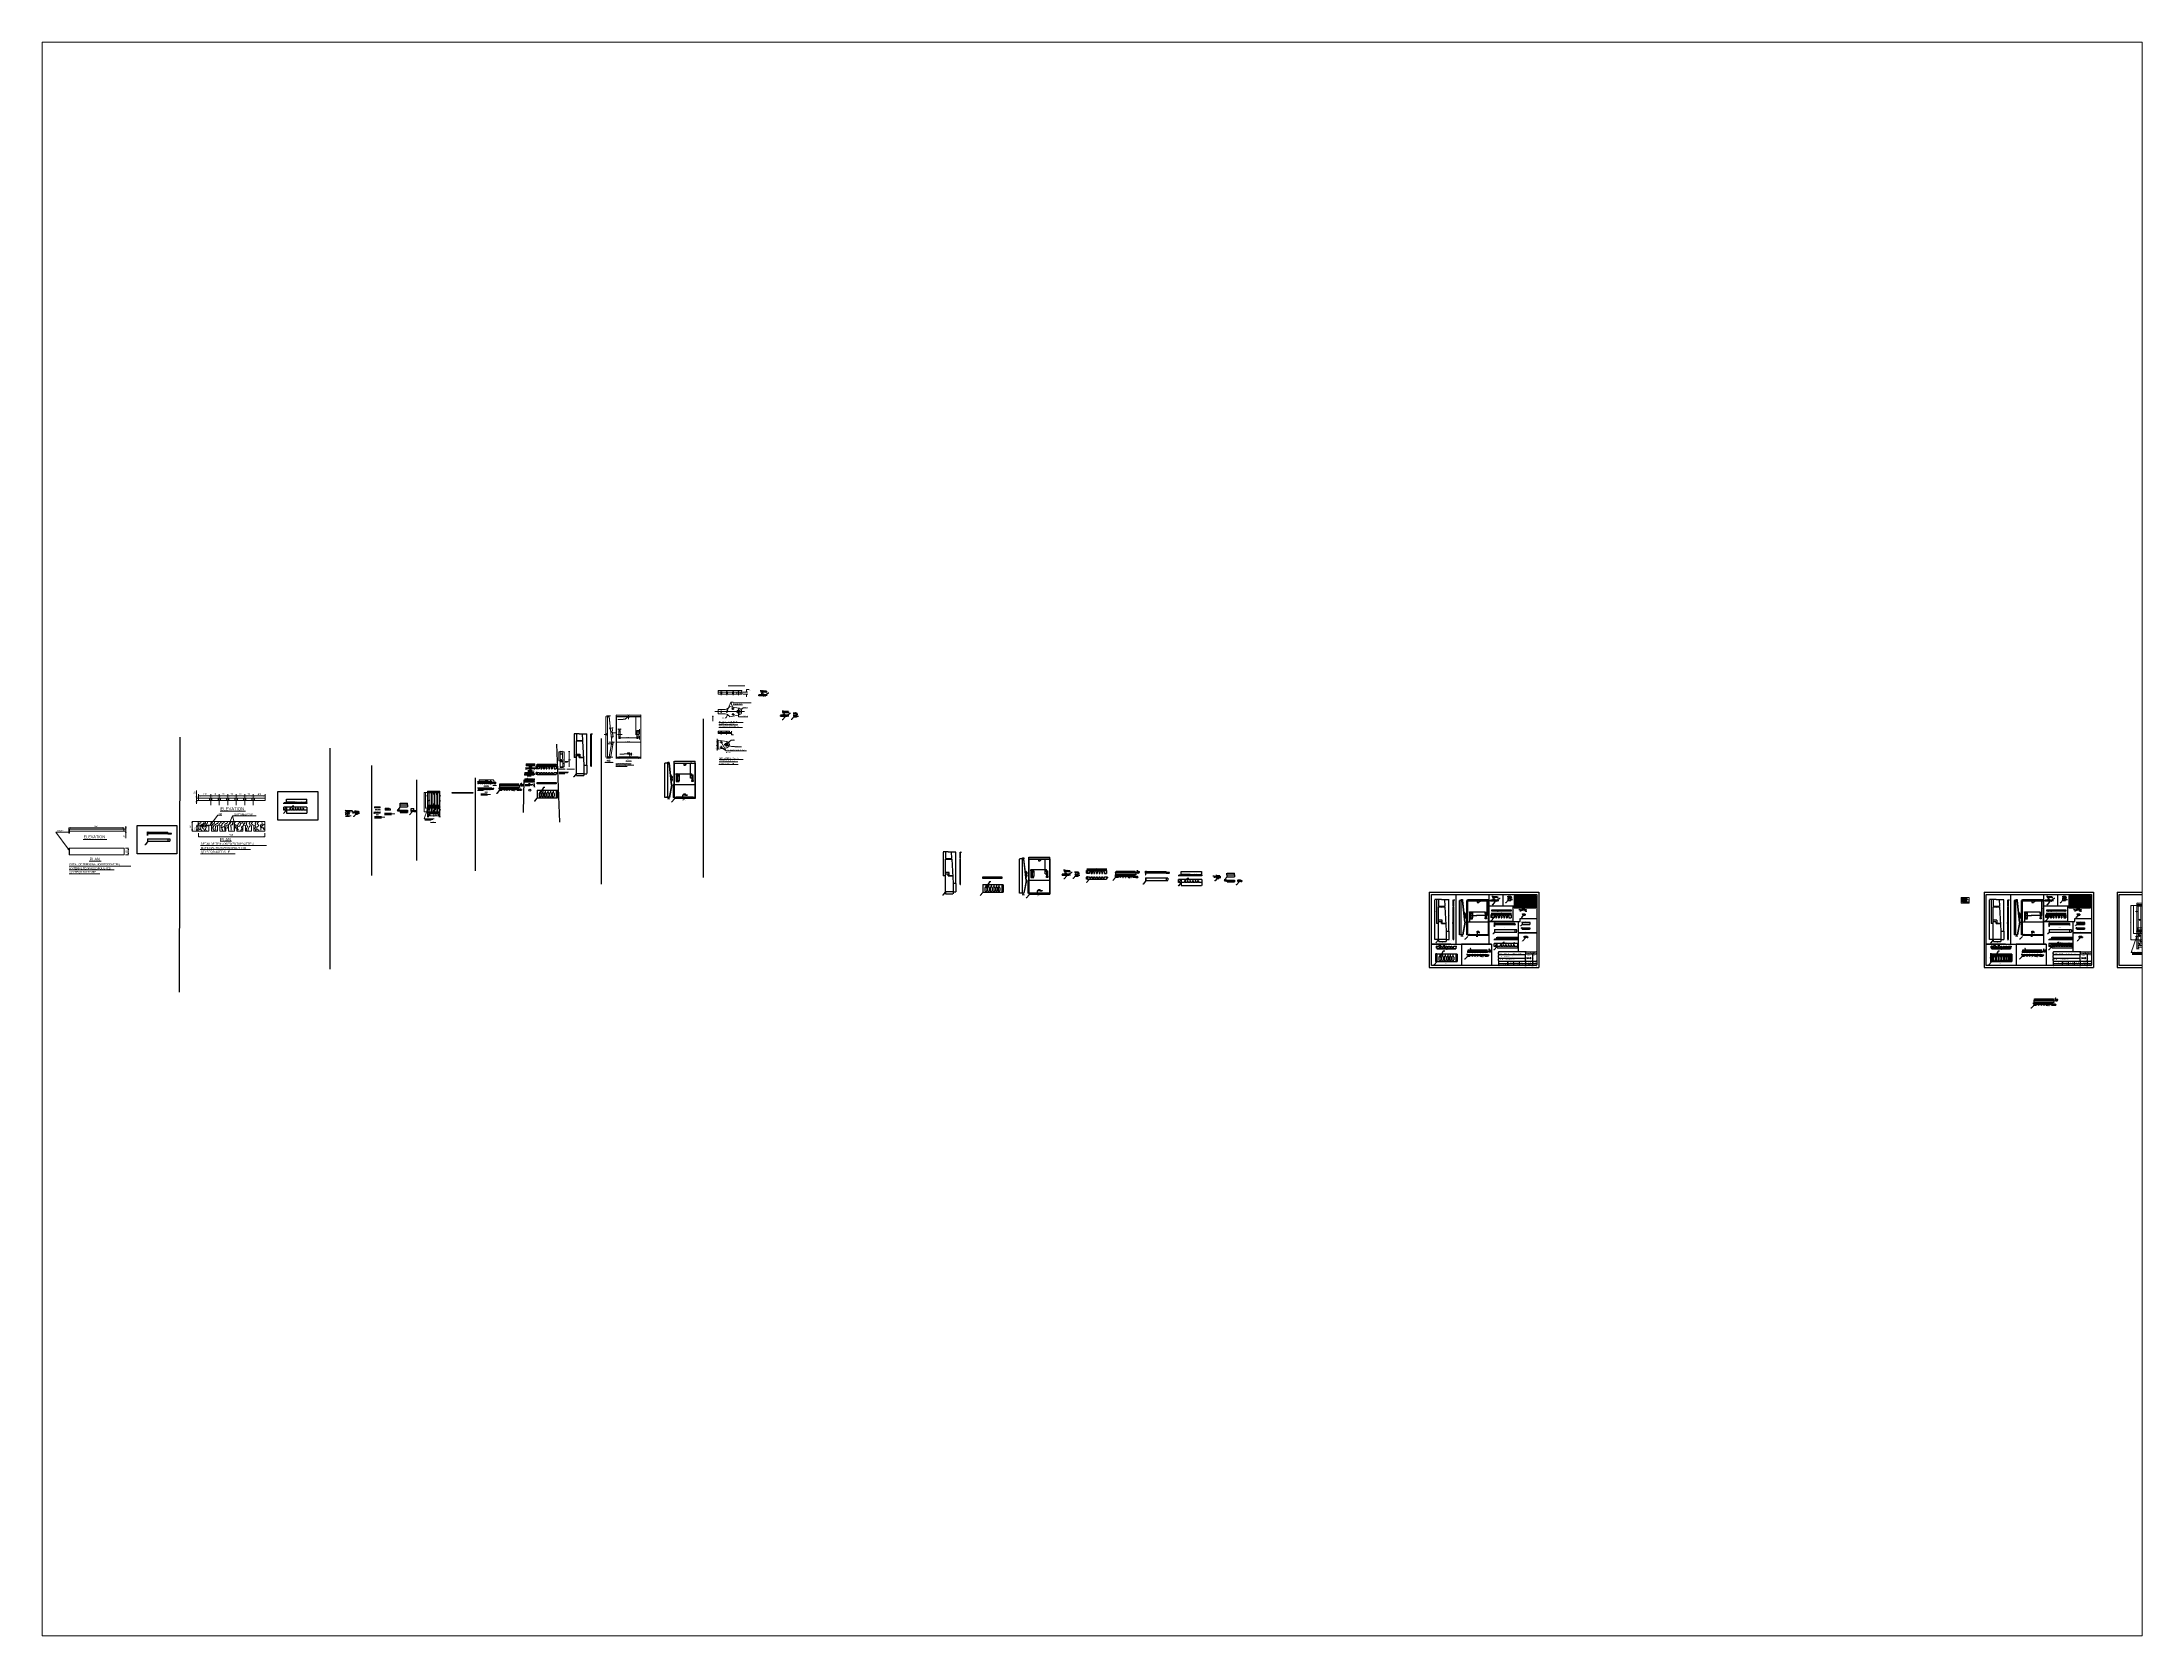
# Paper-space layout 'Layout2' of a CAD drawing. Header units: millimetres. Extents: x 26 to 231, y 20 to 176.
# The model-space entities are those that its viewports show. They can reach past a viewport. Long polylines and large blocks are cut down to what shows.
import ezdxf
from ezdxf import colors
from ezdxf.entities.mleader import LeaderData, LeaderLine
from ezdxf.math import Vec2, Vec3

# ---------------------------------------------------------------- set-up
doc = ezdxf.new("R2010")
doc.units = ezdxf.units.MM
for name, color, linetype in [('DIM', 10, 'Continuous'), ('HATCH 252', 7, 'Continuous'), ('PDF2_Geometry', 7, 'Continuous'), ('PDF2_Solid Fills', 7, 'Continuous'), ('PDF2_Text', 7, 'Continuous'), ('PDF_PDF_PDF_line', 7, 'Continuous'), ('PDF_Text', 7, 'Continuous'), ('SC', 5, 'Continuous')]:
    doc.layers.add(name, color=color, linetype=linetype)
doc.layers.add('PDF_PDF_PDF_NAME PLATE', color=230, linetype='Continuous', true_color=0xff007f)
doc.styles.add('MtXpl_Vineta_BT', font='vinet.ttf')
doc.styles.add('PDF ArialMT', font='arial.ttf')
doc.styles.add('PDF F1', font='arial.ttf')
doc.styles.add('PDF F2', font='arial.ttf')
doc.styles.add('PDF F3', font='arial.ttf')
doc.styles.get("Standard").update_dxf_attribs({"font": 'arial.ttf', "height": 15})
doc.dimstyles.new('DIM', dxfattribs={"dimtxt": 15, "dimasz": 3, "dimexe": 1.25, "dimexo": 0.625, "dimtad": 2, "dimtoh": 1, "dimdec": 0, "dimtxsty": 'Standard', "dimcen": 2.5, "dimclrd": 1, "dimclre": 4, "dimclrt": 1, "dimadec": 0, "dimazin": 0, "dimtfac": 1, "dimtdec": 0, "dimtmove": 0, "dimatfit": 3, "dimfxl": 1, "dimtfillclr": 4, "dimarcsym": 0})

# ---------------------------------------------------------------- blocks, each defined once
blk = doc.blocks.new('*D1')
at = {"layer": 'Defpoints', "color": 0, "transparency": 16777216}
for p in [(-10, 1901), (-10, 1881), (82, 1901)]:
    blk.add_point(p, dxfattribs=at)
at = {"layer": 'DIM', "color": 4, "lineweight": -2, "transparency": 16777216}
for p, q in [((-9, 1901), (83, 1901)), ((-9, 1881), (83, 1881))]:
    blk.add_line(p, q, dxfattribs=at)
at = {"layer": 'DIM', "color": 1, "lineweight": -2, "transparency": 16777216}
blk.add_line((82, 1884), (82, 1898), dxfattribs=at)
at = {"layer": 'DIM', "color": 1, "transparency": 16777216}
for points in [[(82, 1898), (83, 1898), (82, 1901)], [(82, 1884), (83, 1884), (82, 1881)]]:
    blk.add_solid(points, dxfattribs=at)
at = {"layer": 'DIM', "color": 1, "transparency": 16777216, "insert": (91, 1891), "char_height": 15, "attachment_point": 5, "rotation": 90}
blk.add_mtext('20', dxfattribs=at)
blk = doc.blocks.new('*D2')
at = {"layer": 'Defpoints', "color": 0, "transparency": 16777216}
for p in [(-560, 1901), (-555, 1932), (-555, 1901)]:
    blk.add_point(p, dxfattribs=at)
at = {"layer": 'DIM', "color": 1, "lineweight": -2, "transparency": 16777216}
for p, q in [((-563, 1932), (-566, 1932)), ((-560, 1932), (-555, 1932)), ((-552, 1932), (-538, 1932))]:
    blk.add_line(p, q, dxfattribs=at)
at = {"layer": 'DIM', "color": 4, "lineweight": -2, "transparency": 16777216}
for p, q in [((-560, 1901), (-560, 1933)), ((-555, 1901), (-555, 1933))]:
    blk.add_line(p, q, dxfattribs=at)
at = {"layer": 'DIM', "color": 1, "transparency": 16777216}
for points in [[(-563, 1932), (-563, 1931), (-560, 1932)], [(-552, 1932), (-552, 1931), (-555, 1932)]]:
    blk.add_solid(points, dxfattribs=at)
at = {"layer": 'DIM', "color": 1, "transparency": 16777216, "insert": (-543, 1940), "char_height": 15, "attachment_point": 5}
blk.add_mtext('5', dxfattribs=at)
blk = doc.blocks.new('*D3')
at = {"layer": 'Defpoints', "color": 0, "transparency": 16777216}
for p in [(-560, 1901), (-10, 1921), (-10, 1901)]:
    blk.add_point(p, dxfattribs=at)
at = {"layer": 'DIM', "color": 4, "lineweight": -2, "transparency": 16777216}
for p, q in [((-560, 1901), (-560, 1922)), ((-10, 1901), (-10, 1922))]:
    blk.add_line(p, q, dxfattribs=at)
at = {"layer": 'DIM', "color": 1, "lineweight": -2, "transparency": 16777216}
blk.add_line((-557, 1921), (-13, 1921), dxfattribs=at)
at = {"layer": 'DIM', "color": 1, "transparency": 16777216}
for points in [[(-557, 1921), (-557, 1920), (-560, 1921)], [(-13, 1921), (-13, 1920), (-10, 1921)]]:
    blk.add_solid(points, dxfattribs=at)
at = {"layer": 'DIM', "color": 1, "transparency": 16777216, "insert": (-285, 1929), "char_height": 15, "attachment_point": 5}
blk.add_mtext('550', dxfattribs=at)
blk = doc.blocks.new('*D4')
at = {"layer": 'Defpoints', "color": 0, "transparency": 16777216}
for p in [(-10, 1749), (-10, 1684), (37, 1684)]:
    blk.add_point(p, dxfattribs=at)
at = {"layer": 'DIM', "color": 4, "lineweight": -2, "transparency": 16777216}
for p, q in [((-9, 1749), (38, 1749)), ((-9, 1684), (38, 1684))]:
    blk.add_line(p, q, dxfattribs=at)
at = {"layer": 'DIM', "color": 1, "lineweight": -2, "transparency": 16777216}
blk.add_line((37, 1746), (37, 1687), dxfattribs=at)
at = {"layer": 'DIM', "color": 1, "transparency": 16777216}
for points in [[(36, 1746), (37, 1746), (37, 1749)], [(36, 1687), (37, 1687), (37, 1684)]]:
    blk.add_solid(points, dxfattribs=at)
at = {"layer": 'DIM', "color": 1, "transparency": 16777216, "insert": (45, 1716), "char_height": 15, "attachment_point": 5, "rotation": 90}
blk.add_mtext('65', dxfattribs=at)
blk = doc.blocks.new('*D5')
at = {"layer": 'Defpoints', "color": 0, "transparency": 16777216}
for p in [(3101, 2693), (3162, 2713), (3162, 2693)]:
    blk.add_point(p, dxfattribs=at)
at = {"layer": 'DIM', "color": 1, "lineweight": -2, "transparency": 16777216}
for p, q in [((3101, 2690), (3078, 2690)), ((3101, 2710), (3101, 2696)), ((3101, 2693), (3101, 2690))]:
    blk.add_line(p, q, dxfattribs=at)
at = {"layer": 'DIM', "color": 4, "lineweight": -2, "transparency": 16777216}
for p, q in [((3161, 2713), (3099, 2713)), ((3161, 2693), (3099, 2693))]:
    blk.add_line(p, q, dxfattribs=at)
at = {"layer": 'DIM', "color": 1, "transparency": 16777216}
for points in [[(3100, 2710), (3101, 2710), (3101, 2713)], [(3100, 2696), (3101, 2696), (3101, 2693)]]:
    blk.add_solid(points, dxfattribs=at)
at = {"layer": 'DIM', "color": 1, "transparency": 16777216, "insert": (3089, 2698), "char_height": 15, "attachment_point": 5}
blk.add_mtext('20', dxfattribs=at)
blk = doc.blocks.new('*D6')
at = {"layer": 'Defpoints', "color": 0, "transparency": 16777216}
for p in [(3162, 2713), (3712, 2807), (3712, 2713)]:
    blk.add_point(p, dxfattribs=at)
at = {"layer": 'DIM', "color": 4, "lineweight": -2, "transparency": 16777216}
for p, q in [((3162, 2714), (3162, 2809)), ((3712, 2714), (3712, 2809))]:
    blk.add_line(p, q, dxfattribs=at)
at = {"layer": 'DIM', "color": 1, "lineweight": -2, "transparency": 16777216}
blk.add_line((3165, 2807), (3709, 2807), dxfattribs=at)
at = {"layer": 'DIM', "color": 1, "transparency": 16777216}
for points in [[(3165, 2808), (3165, 2807), (3162, 2807)], [(3709, 2808), (3709, 2807), (3712, 2807)]]:
    blk.add_solid(points, dxfattribs=at)
at = {"layer": 'DIM', "color": 1, "transparency": 16777216, "insert": (3437, 2816), "char_height": 15, "attachment_point": 5}
blk.add_mtext('550', dxfattribs=at)
blk = doc.blocks.new('*D7')
at = {"layer": 'Defpoints', "color": 0, "transparency": 16777216}
for p in [(3162, 2713), (3262, 2733), (3262, 2713)]:
    blk.add_point(p, dxfattribs=at)
at = {"layer": 'DIM', "color": 4, "lineweight": -2, "transparency": 16777216}
for p, q in [((3162, 2714), (3162, 2734)), ((3262, 2714), (3262, 2734))]:
    blk.add_line(p, q, dxfattribs=at)
at = {"layer": 'DIM', "color": 1, "lineweight": -2, "transparency": 16777216}
blk.add_line((3165, 2733), (3259, 2733), dxfattribs=at)
at = {"layer": 'DIM', "color": 1, "transparency": 16777216}
for points in [[(3165, 2733), (3165, 2732), (3162, 2733)], [(3259, 2733), (3259, 2732), (3262, 2733)]]:
    blk.add_solid(points, dxfattribs=at)
at = {"layer": 'DIM', "color": 1, "transparency": 16777216, "insert": (3212, 2741), "char_height": 15, "attachment_point": 5}
blk.add_mtext('100', dxfattribs=at)
blk = doc.blocks.new('*D8')
at = {"layer": 'Defpoints', "color": 0, "transparency": 16777216}
for p in [(3262, 2713), (3332, 2732), (3332, 2713)]:
    blk.add_point(p, dxfattribs=at)
at = {"layer": 'DIM', "color": 4, "lineweight": -2, "transparency": 16777216}
for p, q in [((3262, 2714), (3262, 2734)), ((3332, 2714), (3332, 2734))]:
    blk.add_line(p, q, dxfattribs=at)
at = {"layer": 'DIM', "color": 1, "lineweight": -2, "transparency": 16777216}
blk.add_line((3265, 2732), (3329, 2732), dxfattribs=at)
at = {"layer": 'DIM', "color": 1, "transparency": 16777216}
for points in [[(3265, 2733), (3265, 2732), (3262, 2732)], [(3329, 2733), (3329, 2732), (3332, 2732)]]:
    blk.add_solid(points, dxfattribs=at)
at = {"layer": 'DIM', "color": 1, "transparency": 16777216, "insert": (3297, 2741), "char_height": 15, "attachment_point": 5}
blk.add_mtext('70', dxfattribs=at)
blk = doc.blocks.new('*D9')
at = {"layer": 'Defpoints', "color": 0, "transparency": 16777216}
for p in [(3332, 2713), (3402, 2732), (3402, 2713)]:
    blk.add_point(p, dxfattribs=at)
at = {"layer": 'DIM', "color": 4, "lineweight": -2, "transparency": 16777216}
for p, q in [((3332, 2714), (3332, 2733)), ((3402, 2714), (3402, 2733))]:
    blk.add_line(p, q, dxfattribs=at)
at = {"layer": 'DIM', "color": 1, "lineweight": -2, "transparency": 16777216}
blk.add_line((3335, 2732), (3399, 2732), dxfattribs=at)
at = {"layer": 'DIM', "color": 1, "transparency": 16777216}
for points in [[(3335, 2732), (3335, 2731), (3332, 2732)], [(3399, 2732), (3399, 2731), (3402, 2732)]]:
    blk.add_solid(points, dxfattribs=at)
at = {"layer": 'DIM', "color": 1, "transparency": 16777216, "insert": (3367, 2740), "char_height": 15, "attachment_point": 5}
blk.add_mtext('70', dxfattribs=at)
blk = doc.blocks.new('*D10')
at = {"layer": 'Defpoints', "color": 0, "transparency": 16777216}
for p in [(3402, 2713), (3472, 2731), (3472, 2713)]:
    blk.add_point(p, dxfattribs=at)
at = {"layer": 'DIM', "color": 4, "lineweight": -2, "transparency": 16777216}
for p, q in [((3402, 2714), (3402, 2732)), ((3472, 2714), (3472, 2732))]:
    blk.add_line(p, q, dxfattribs=at)
at = {"layer": 'DIM', "color": 1, "lineweight": -2, "transparency": 16777216}
blk.add_line((3405, 2731), (3469, 2731), dxfattribs=at)
at = {"layer": 'DIM', "color": 1, "transparency": 16777216}
for points in [[(3405, 2732), (3405, 2731), (3402, 2731)], [(3469, 2732), (3469, 2731), (3472, 2731)]]:
    blk.add_solid(points, dxfattribs=at)
at = {"layer": 'DIM', "color": 1, "transparency": 16777216, "insert": (3437, 2739), "char_height": 15, "attachment_point": 5}
blk.add_mtext('70', dxfattribs=at)
blk = doc.blocks.new('*D11')
at = {"layer": 'Defpoints', "color": 0, "transparency": 16777216}
for p in [(3472, 2713), (3542, 2731), (3542, 2713)]:
    blk.add_point(p, dxfattribs=at)
at = {"layer": 'DIM', "color": 4, "lineweight": -2, "transparency": 16777216}
for p, q in [((3472, 2714), (3472, 2732)), ((3542, 2714), (3542, 2732))]:
    blk.add_line(p, q, dxfattribs=at)
at = {"layer": 'DIM', "color": 1, "lineweight": -2, "transparency": 16777216}
blk.add_line((3475, 2731), (3539, 2731), dxfattribs=at)
at = {"layer": 'DIM', "color": 1, "transparency": 16777216}
for points in [[(3475, 2731), (3475, 2730), (3472, 2731)], [(3539, 2731), (3539, 2730), (3542, 2731)]]:
    blk.add_solid(points, dxfattribs=at)
at = {"layer": 'DIM', "color": 1, "transparency": 16777216, "insert": (3507, 2739), "char_height": 15, "attachment_point": 5}
blk.add_mtext('70', dxfattribs=at)
blk = doc.blocks.new('*D12')
at = {"layer": 'Defpoints', "color": 0, "transparency": 16777216}
for p in [(3542, 2713), (3612, 2730), (3612, 2713)]:
    blk.add_point(p, dxfattribs=at)
at = {"layer": 'DIM', "color": 4, "lineweight": -2, "transparency": 16777216}
for p, q in [((3542, 2714), (3542, 2732)), ((3612, 2714), (3612, 2732))]:
    blk.add_line(p, q, dxfattribs=at)
at = {"layer": 'DIM', "color": 1, "lineweight": -2, "transparency": 16777216}
blk.add_line((3545, 2730), (3609, 2730), dxfattribs=at)
at = {"layer": 'DIM', "color": 1, "transparency": 16777216}
for points in [[(3545, 2731), (3545, 2730), (3542, 2730)], [(3609, 2731), (3609, 2730), (3612, 2730)]]:
    blk.add_solid(points, dxfattribs=at)
at = {"layer": 'DIM', "color": 1, "transparency": 16777216, "insert": (3577, 2739), "char_height": 15, "attachment_point": 5}
blk.add_mtext('70', dxfattribs=at)
blk = doc.blocks.new('*D13')
at = {"layer": 'Defpoints', "color": 0, "transparency": 16777216}
for p in [(3612, 2713), (3712, 2730), (3712, 2713)]:
    blk.add_point(p, dxfattribs=at)
at = {"layer": 'DIM', "color": 4, "lineweight": -2, "transparency": 16777216}
for p, q in [((3612, 2714), (3612, 2731)), ((3712, 2714), (3712, 2731))]:
    blk.add_line(p, q, dxfattribs=at)
at = {"layer": 'DIM', "color": 1, "lineweight": -2, "transparency": 16777216}
blk.add_line((3615, 2730), (3709, 2730), dxfattribs=at)
at = {"layer": 'DIM', "color": 1, "transparency": 16777216}
for points in [[(3615, 2731), (3615, 2730), (3612, 2730)], [(3709, 2731), (3709, 2730), (3712, 2730)]]:
    blk.add_solid(points, dxfattribs=at)
at = {"layer": 'DIM', "color": 1, "transparency": 16777216, "insert": (3662, 2738), "char_height": 15, "attachment_point": 5}
blk.add_mtext('100', dxfattribs=at)
blk = doc.blocks.new('*D14')
at = {"layer": 'Defpoints', "color": 0, "transparency": 16777216}
for p in [(3090, 2594), (3162, 2594), (3162, 2514)]:
    blk.add_point(p, dxfattribs=at)
at = {"layer": 'DIM', "color": 4, "lineweight": -2, "transparency": 16777216}
for p, q in [((3161, 2594), (3089, 2594)), ((3161, 2514), (3089, 2514))]:
    blk.add_line(p, q, dxfattribs=at)
at = {"layer": 'DIM', "color": 1, "lineweight": -2, "transparency": 16777216}
blk.add_line((3090, 2517), (3090, 2591), dxfattribs=at)
at = {"layer": 'DIM', "color": 1, "transparency": 16777216}
for points in [[(3090, 2591), (3091, 2591), (3090, 2594)], [(3090, 2517), (3091, 2517), (3090, 2514)]]:
    blk.add_solid(points, dxfattribs=at)
at = {"layer": 'DIM', "color": 1, "transparency": 16777216, "insert": (3082, 2554), "char_height": 15, "attachment_point": 5, "rotation": 90}
blk.add_mtext('80', dxfattribs=at)
blk = doc.blocks.new('*D15')
at = {"layer": 'Defpoints', "color": 0, "transparency": 16777216}
for p in [(3128, 2564), (3162, 2564), (3162, 2514)]:
    blk.add_point(p, dxfattribs=at)
at = {"layer": 'DIM', "color": 4, "lineweight": -2, "transparency": 16777216}
for p, q in [((3161, 2564), (3127, 2564)), ((3161, 2514), (3127, 2514))]:
    blk.add_line(p, q, dxfattribs=at)
at = {"layer": 'DIM', "color": 1, "lineweight": -2, "transparency": 16777216}
blk.add_line((3128, 2517), (3128, 2561), dxfattribs=at)
at = {"layer": 'DIM', "color": 1, "transparency": 16777216}
for points in [[(3128, 2561), (3129, 2561), (3128, 2564)], [(3128, 2517), (3129, 2517), (3128, 2514)]]:
    blk.add_solid(points, dxfattribs=at)
at = {"layer": 'DIM', "color": 1, "transparency": 16777216, "insert": (3120, 2539), "char_height": 15, "attachment_point": 5, "rotation": 90}
blk.add_mtext('50', dxfattribs=at)
blk = doc.blocks.new('*D16')
at = {"layer": 'Defpoints', "color": 0, "transparency": 16777216}
for p in [(3162, 2514), (3712, 2514), (3712, 2435)]:
    blk.add_point(p, dxfattribs=at)
at = {"layer": 'DIM', "color": 4, "lineweight": -2, "transparency": 16777216}
for p, q in [((3162, 2513), (3162, 2433)), ((3712, 2513), (3712, 2433))]:
    blk.add_line(p, q, dxfattribs=at)
at = {"layer": 'DIM', "color": 1, "lineweight": -2, "transparency": 16777216}
blk.add_line((3165, 2435), (3709, 2435), dxfattribs=at)
at = {"layer": 'DIM', "color": 1, "transparency": 16777216}
for points in [[(3165, 2435), (3165, 2434), (3162, 2435)], [(3709, 2435), (3709, 2434), (3712, 2435)]]:
    blk.add_solid(points, dxfattribs=at)
at = {"layer": 'DIM', "color": 1, "transparency": 16777216, "insert": (3437, 2426), "char_height": 15, "attachment_point": 5}
blk.add_mtext('550', dxfattribs=at)
blk = doc.blocks.new('*D17')
at = {"layer": 'Defpoints', "color": 0, "transparency": 16777216}
for p in [(3262, 2554), (3269, 2561)]:
    blk.add_point(p, dxfattribs=at)
at = {"layer": 'DIM', "color": 1, "lineweight": -2, "transparency": 16777216}
for p, q in [((3262, 2554), (3269, 2561)), ((3327, 2620), (3271, 2563)), ((3363, 2620), (3327, 2620))]:
    blk.add_line(p, q, dxfattribs=at)
at = {"layer": 'DIM', "color": 1, "transparency": 16777216}
blk.add_solid([(3270, 2564), (3271, 2563), (3269, 2561)], dxfattribs=at)
at = {"layer": 'DIM', "color": 1, "transparency": 16777216, "insert": (3345, 2629), "char_height": 15, "attachment_point": 5}
blk.add_mtext('R10', dxfattribs=at)
blk = doc.blocks.new('*D18')
at = {"layer": 'Defpoints', "color": 0, "transparency": 16777216}
for p in [(5009, 2489), (5009, 2474), (5019, 2474)]:
    blk.add_point(p, dxfattribs=at)
at = {"layer": 'DIM', "color": 1, "lineweight": -2, "transparency": 16777216}
for p, q in [((5009, 2489), (4984, 2489)), ((5016, 2489), (5012, 2489))]:
    blk.add_line(p, q, dxfattribs=at)
at = {"layer": 'DIM', "color": 4, "lineweight": -2, "transparency": 16777216}
for p, q in [((5009, 2474), (5009, 2490)), ((5019, 2474), (5019, 2490))]:
    blk.add_line(p, q, dxfattribs=at)
at = {"layer": 'DIM', "color": 1, "transparency": 16777216}
for points in [[(5012, 2490), (5012, 2489), (5009, 2489)], [(5016, 2490), (5016, 2489), (5019, 2489)]]:
    blk.add_solid(points, dxfattribs=at)
at = {"layer": 'DIM', "color": 1, "transparency": 16777216, "insert": (4995, 2497), "char_height": 15, "attachment_point": 5}
blk.add_mtext('10', dxfattribs=at)
blk = doc.blocks.new('*D19')
at = {"layer": 'Defpoints', "color": 0, "transparency": 16777216}
for p in [(5019, 2474), (5059, 2489), (5059, 2474)]:
    blk.add_point(p, dxfattribs=at)
at = {"layer": 'DIM', "color": 4, "lineweight": -2, "transparency": 16777216}
for p, q in [((5019, 2474), (5019, 2490)), ((5059, 2474), (5059, 2490))]:
    blk.add_line(p, q, dxfattribs=at)
at = {"layer": 'DIM', "color": 1, "lineweight": -2, "transparency": 16777216}
blk.add_line((5022, 2489), (5056, 2489), dxfattribs=at)
at = {"layer": 'DIM', "color": 1, "transparency": 16777216}
for points in [[(5022, 2489), (5022, 2488), (5019, 2489)], [(5056, 2489), (5056, 2488), (5059, 2489)]]:
    blk.add_solid(points, dxfattribs=at)
at = {"layer": 'DIM', "color": 1, "transparency": 16777216, "insert": (5039, 2497), "char_height": 15, "attachment_point": 5}
blk.add_mtext('40', dxfattribs=at)
blk = doc.blocks.new('*D20')
at = {"layer": 'Defpoints', "color": 0, "transparency": 16777216}
for p in [(5059, 2474), (5069, 2488), (5069, 2474)]:
    blk.add_point(p, dxfattribs=at)
at = {"layer": 'DIM', "color": 4, "lineweight": -2, "transparency": 16777216}
for p, q in [((5059, 2474), (5059, 2489)), ((5069, 2474), (5069, 2489))]:
    blk.add_line(p, q, dxfattribs=at)
at = {"layer": 'DIM', "color": 1, "lineweight": -2, "transparency": 16777216}
for p, q in [((5062, 2488), (5066, 2488)), ((5069, 2488), (5093, 2488))]:
    blk.add_line(p, q, dxfattribs=at)
at = {"layer": 'DIM', "color": 1, "transparency": 16777216}
for points in [[(5062, 2489), (5062, 2488), (5059, 2488)], [(5066, 2489), (5066, 2488), (5069, 2488)]]:
    blk.add_solid(points, dxfattribs=at)
at = {"layer": 'DIM', "color": 1, "transparency": 16777216, "insert": (5082, 2496), "char_height": 15, "attachment_point": 5}
blk.add_mtext('10', dxfattribs=at)
blk = doc.blocks.new('*D21')
at = {"layer": 'Defpoints', "color": 0, "transparency": 16777216}
for p in [(5069, 2474), (5069, 2454), (5104, 2454)]:
    blk.add_point(p, dxfattribs=at)
at = {"layer": 'DIM', "color": 4, "lineweight": -2, "transparency": 16777216}
for p, q in [((5069, 2474), (5106, 2474)), ((5069, 2454), (5106, 2454))]:
    blk.add_line(p, q, dxfattribs=at)
at = {"layer": 'DIM', "color": 1, "lineweight": -2, "transparency": 16777216}
for p, q in [((5104, 2451), (5082, 2451)), ((5104, 2471), (5104, 2457)), ((5104, 2454), (5104, 2451))]:
    blk.add_line(p, q, dxfattribs=at)
at = {"layer": 'DIM', "color": 1, "transparency": 16777216}
for points in [[(5104, 2471), (5105, 2471), (5104, 2474)], [(5104, 2457), (5105, 2457), (5104, 2454)]]:
    blk.add_solid(points, dxfattribs=at)
at = {"layer": 'DIM', "color": 1, "transparency": 16777216, "insert": (5093, 2442), "char_height": 15, "attachment_point": 5}
blk.add_mtext('20', dxfattribs=at)
blk = doc.blocks.new('*D22')
at = {"layer": 'Defpoints', "color": 0, "transparency": 16777216}
for p in [(5009, 2433), (5069, 2433), (5069, 2407)]:
    blk.add_point(p, dxfattribs=at)
at = {"layer": 'DIM', "color": 4, "lineweight": -2, "transparency": 16777216}
for p, q in [((5009, 2432), (5009, 2406)), ((5069, 2432), (5069, 2406))]:
    blk.add_line(p, q, dxfattribs=at)
at = {"layer": 'DIM', "color": 1, "lineweight": -2, "transparency": 16777216}
blk.add_line((5012, 2407), (5066, 2407), dxfattribs=at)
at = {"layer": 'DIM', "color": 1, "transparency": 16777216}
for points in [[(5012, 2408), (5012, 2407), (5009, 2407)], [(5066, 2408), (5066, 2407), (5069, 2407)]]:
    blk.add_solid(points, dxfattribs=at)
at = {"layer": 'DIM', "color": 1, "transparency": 16777216, "insert": (5039, 2399), "char_height": 15, "attachment_point": 5}
blk.add_mtext('60', dxfattribs=at)
blk = doc.blocks.new('*D23')
at = {"layer": 'Defpoints', "color": 0, "transparency": 16777216}
for p in [(5000, 2433), (5009, 2435), (5009, 2433)]:
    blk.add_point(p, dxfattribs=at)
at = {"layer": 'DIM', "color": 1, "lineweight": -2, "transparency": 16777216}
for p, q in [((5000, 2427), (4989, 2427)), ((5000, 2438), (5000, 2441)), ((5000, 2435), (5000, 2433)), ((5000, 2430), (5000, 2427))]:
    blk.add_line(p, q, dxfattribs=at)
at = {"layer": 'DIM', "color": 4, "lineweight": -2, "transparency": 16777216}
for p, q in [((5008, 2435), (4998, 2435)), ((5008, 2433), (4998, 2433))]:
    blk.add_line(p, q, dxfattribs=at)
at = {"layer": 'DIM', "color": 1, "transparency": 16777216}
for points in [[(4999, 2438), (5000, 2438), (5000, 2435)], [(4999, 2430), (5000, 2430), (5000, 2433)]]:
    blk.add_solid(points, dxfattribs=at)
at = {"layer": 'DIM', "color": 1, "transparency": 16777216, "insert": (4994, 2435), "char_height": 15, "attachment_point": 5}
blk.add_mtext('2', dxfattribs=at)
blk = doc.blocks.new('*D24')
at = {"layer": 'Defpoints', "color": 0, "transparency": 16777216}
for p in [(5059, 2464), (5060, 2462)]:
    blk.add_point(p, dxfattribs=at)
at = {"layer": 'DIM', "color": 1, "lineweight": -2, "transparency": 16777216}
for p, q in [((5059, 2464), (5060, 2462)), ((5093, 2422), (5062, 2459)), ((5118, 2422), (5093, 2422))]:
    blk.add_line(p, q, dxfattribs=at)
at = {"layer": 'DIM', "color": 1, "transparency": 16777216}
blk.add_solid([(5063, 2460), (5062, 2459), (5060, 2462)], dxfattribs=at)
at = {"layer": 'DIM', "color": 1, "transparency": 16777216, "insert": (5106, 2430), "char_height": 15, "attachment_point": 5}
blk.add_mtext('R3', dxfattribs=at)
blk = doc.blocks.new('*D25')
at = {"layer": 'Defpoints', "color": 0, "transparency": 16777216}
for p in [(5016, 2464), (5019, 2464)]:
    blk.add_point(p, dxfattribs=at)
at = {"layer": 'DIM', "color": 1, "lineweight": -2, "transparency": 16777216}
for p, q in [((4953, 2469), (4978, 2469)), ((4978, 2469), (5013, 2464)), ((5019, 2464), (5016, 2464))]:
    blk.add_line(p, q, dxfattribs=at)
at = {"layer": 'DIM', "color": 1, "transparency": 16777216}
blk.add_solid([(5013, 2465), (5013, 2464), (5016, 2464)], dxfattribs=at)
at = {"layer": 'DIM', "color": 1, "transparency": 16777216, "insert": (4965, 2477), "char_height": 15, "attachment_point": 5}
blk.add_mtext('R3', dxfattribs=at)
blk = doc.blocks.new('*D26')
at = {"layer": 'Defpoints', "color": 0, "transparency": 16777216}
for p in [(5009, 2457), (5014, 2459)]:
    blk.add_point(p, dxfattribs=at)
at = {"layer": 'DIM', "color": 1, "lineweight": -2, "transparency": 16777216}
for p, q in [((4930, 2441), (4955, 2441)), ((4955, 2441), (5006, 2456)), ((5014, 2459), (5009, 2457))]:
    blk.add_line(p, q, dxfattribs=at)
at = {"layer": 'DIM', "color": 1, "transparency": 16777216}
blk.add_solid([(5006, 2457), (5006, 2456), (5009, 2457)], dxfattribs=at)
at = {"layer": 'DIM', "color": 1, "transparency": 16777216, "insert": (4942, 2449), "char_height": 15, "attachment_point": 5}
blk.add_mtext('R5', dxfattribs=at)
blk = doc.blocks.new('*D27')
at = {"layer": 'Defpoints', "color": 0, "transparency": 16777216}
for p in [(5009, 2465), (5019, 2464)]:
    blk.add_point(p, dxfattribs=at)
at = {"layer": 'DIM', "color": 1, "lineweight": -2, "transparency": 16777216}
for p, q in [((4905, 2477), (4941, 2477)), ((4941, 2477), (5006, 2466)), ((5019, 2464), (5009, 2465))]:
    blk.add_line(p, q, dxfattribs=at)
at = {"layer": 'DIM', "color": 1, "transparency": 16777216}
blk.add_solid([(5006, 2466), (5006, 2465), (5009, 2465)], dxfattribs=at)
at = {"layer": 'DIM', "color": 1, "transparency": 16777216, "insert": (4923, 2486), "char_height": 15, "attachment_point": 5}
blk.add_mtext('R10', dxfattribs=at)
blk = doc.blocks.new('*D28')
at = {"layer": 'Defpoints', "color": 0, "transparency": 16777216}
for p in [(6202, 2652), (6407, 2698), (6407, 2652)]:
    blk.add_point(p, dxfattribs=at)
at = {"layer": 'DIM', "color": 4, "lineweight": -2, "transparency": 16777216}
for p, q in [((6202, 2653), (6202, 2699)), ((6407, 2653), (6407, 2699))]:
    blk.add_line(p, q, dxfattribs=at)
at = {"layer": 'DIM', "color": 1, "lineweight": -2, "transparency": 16777216}
blk.add_line((6205, 2698), (6404, 2698), dxfattribs=at)
at = {"layer": 'DIM', "color": 1, "transparency": 16777216}
for points in [[(6205, 2698), (6205, 2697), (6202, 2698)], [(6404, 2698), (6404, 2697), (6407, 2698)]]:
    blk.add_solid(points, dxfattribs=at)
at = {"layer": 'DIM', "color": 1, "transparency": 16777216, "insert": (6304, 2706), "char_height": 15, "attachment_point": 5}
blk.add_mtext('205', dxfattribs=at)
blk = doc.blocks.new('*D29')
at = {"layer": 'Defpoints', "color": 0, "transparency": 16777216}
for p in [(6499, 2502), (6574, 2556), (6574, 2502)]:
    blk.add_point(p, dxfattribs=at)
at = {"layer": 'DIM', "color": 4, "lineweight": -2, "transparency": 16777216}
for p, q in [((6499, 2503), (6499, 2557)), ((6574, 2503), (6574, 2557))]:
    blk.add_line(p, q, dxfattribs=at)
at = {"layer": 'DIM', "color": 1, "lineweight": -2, "transparency": 16777216}
blk.add_line((6502, 2556), (6571, 2556), dxfattribs=at)
at = {"layer": 'DIM', "color": 1, "transparency": 16777216}
for points in [[(6502, 2556), (6502, 2555), (6499, 2556)], [(6571, 2556), (6571, 2555), (6574, 2556)]]:
    blk.add_solid(points, dxfattribs=at)
at = {"layer": 'DIM', "color": 1, "transparency": 16777216, "insert": (6536, 2564), "char_height": 15, "attachment_point": 5}
blk.add_mtext('75', dxfattribs=at)
blk = doc.blocks.new('*D30')
at = {"layer": 'Defpoints', "color": 0, "transparency": 16777216}
for p in [(6574, 2502), (6574, 2477), (6623, 2477)]:
    blk.add_point(p, dxfattribs=at)
at = {"layer": 'DIM', "color": 4, "lineweight": -2, "transparency": 16777216}
for p, q in [((6574, 2502), (6624, 2502)), ((6574, 2477), (6624, 2477))]:
    blk.add_line(p, q, dxfattribs=at)
at = {"layer": 'DIM', "color": 1, "lineweight": -2, "transparency": 16777216}
blk.add_line((6623, 2499), (6623, 2480), dxfattribs=at)
at = {"layer": 'DIM', "color": 1, "transparency": 16777216}
for points in [[(6622, 2499), (6623, 2499), (6623, 2502)], [(6622, 2480), (6623, 2480), (6623, 2477)]]:
    blk.add_solid(points, dxfattribs=at)
at = {"layer": 'DIM', "color": 1, "transparency": 16777216, "insert": (6631, 2490), "char_height": 15, "attachment_point": 5, "rotation": 90}
blk.add_mtext('25', dxfattribs=at)
blk = doc.blocks.new('*D31')
at = {"layer": 'Defpoints', "color": 0, "transparency": 16777216}
for p in [(6145, 2511), (6202, 2511), (6202, 2486)]:
    blk.add_point(p, dxfattribs=at)
at = {"layer": 'DIM', "color": 4, "lineweight": -2, "transparency": 16777216}
for p, q in [((6201, 2511), (6144, 2511)), ((6201, 2486), (6144, 2486))]:
    blk.add_line(p, q, dxfattribs=at)
at = {"layer": 'DIM', "color": 1, "lineweight": -2, "transparency": 16777216}
blk.add_line((6145, 2489), (6145, 2508), dxfattribs=at)
at = {"layer": 'DIM', "color": 1, "transparency": 16777216}
for points in [[(6144, 2508), (6145, 2508), (6145, 2511)], [(6144, 2489), (6145, 2489), (6145, 2486)]]:
    blk.add_solid(points, dxfattribs=at)
at = {"layer": 'DIM', "color": 1, "transparency": 16777216, "insert": (6137, 2499), "char_height": 15, "attachment_point": 5, "rotation": 90}
blk.add_mtext('25', dxfattribs=at)
blk = doc.blocks.new('*D32')
at = {"layer": 'Defpoints', "color": 0, "transparency": 16777216}
for p in [(6202, 2486), (6407, 2486), (6407, 2448)]:
    blk.add_point(p, dxfattribs=at)
at = {"layer": 'DIM', "color": 4, "lineweight": -2, "transparency": 16777216}
for p, q in [((6202, 2486), (6202, 2447)), ((6407, 2486), (6407, 2447))]:
    blk.add_line(p, q, dxfattribs=at)
at = {"layer": 'DIM', "color": 1, "lineweight": -2, "transparency": 16777216}
blk.add_line((6205, 2448), (6404, 2448), dxfattribs=at)
at = {"layer": 'DIM', "color": 1, "transparency": 16777216}
for points in [[(6205, 2449), (6205, 2448), (6202, 2448)], [(6404, 2449), (6404, 2448), (6407, 2448)]]:
    blk.add_solid(points, dxfattribs=at)
at = {"layer": 'DIM', "color": 1, "transparency": 16777216, "insert": (6304, 2440), "char_height": 15, "attachment_point": 5}
blk.add_mtext('205', dxfattribs=at)
blk = doc.blocks.new('*D33')
at = {"layer": 'Defpoints', "color": 0, "transparency": 16777216}
for p in [(8862, 3179), (8862, 3118), (9402, 3179)]:
    blk.add_point(p, dxfattribs=at)
at = {"layer": 'DIM', "color": 4, "lineweight": -2, "transparency": 16777216}
for p, q in [((8862, 3178), (8862, 3117)), ((9402, 3178), (9402, 3117))]:
    blk.add_line(p, q, dxfattribs=at)
at = {"layer": 'DIM', "color": 1, "lineweight": -2, "transparency": 16777216}
blk.add_line((9399, 3118), (8865, 3118), dxfattribs=at)
at = {"layer": 'DIM', "color": 1, "transparency": 16777216}
for points in [[(8865, 3118), (8865, 3117), (8862, 3118)], [(9399, 3118), (9399, 3117), (9402, 3118)]]:
    blk.add_solid(points, dxfattribs=at)
at = {"layer": 'DIM', "color": 1, "transparency": 16777216, "insert": (9132, 3110), "char_height": 15, "attachment_point": 5}
blk.add_mtext('540', dxfattribs=at)
blk = doc.blocks.new('*D34')
at = {"layer": 'Defpoints', "color": 0, "transparency": 16777216}
for p in [(8862, 3095), (8862, 3080), (8877, 3080)]:
    blk.add_point(p, dxfattribs=at)
at = {"layer": 'DIM', "color": 1, "lineweight": -2, "transparency": 16777216}
for p, q in [((8862, 3095), (8838, 3095)), ((8874, 3095), (8865, 3095))]:
    blk.add_line(p, q, dxfattribs=at)
at = {"layer": 'DIM', "color": 4, "lineweight": -2, "transparency": 16777216}
for p, q in [((8862, 3080), (8862, 3097)), ((8877, 3080), (8877, 3097))]:
    blk.add_line(p, q, dxfattribs=at)
at = {"layer": 'DIM', "color": 1, "transparency": 16777216}
for points in [[(8865, 3096), (8865, 3095), (8862, 3095)], [(8874, 3096), (8874, 3095), (8877, 3095)]]:
    blk.add_solid(points, dxfattribs=at)
at = {"layer": 'DIM', "color": 1, "transparency": 16777216, "insert": (8849, 3104), "char_height": 15, "attachment_point": 5}
blk.add_mtext('15', dxfattribs=at)
blk = doc.blocks.new('*D35')
at = {"layer": 'Defpoints', "color": 0, "transparency": 16777216}
for p in [(8877, 3080), (8957, 3095), (8957, 3080)]:
    blk.add_point(p, dxfattribs=at)
at = {"layer": 'DIM', "color": 4, "lineweight": -2, "transparency": 16777216}
for p, q in [((8877, 3080), (8877, 3097)), ((8957, 3080), (8957, 3097))]:
    blk.add_line(p, q, dxfattribs=at)
at = {"layer": 'DIM', "color": 1, "lineweight": -2, "transparency": 16777216}
blk.add_line((8880, 3095), (8954, 3095), dxfattribs=at)
at = {"layer": 'DIM', "color": 1, "transparency": 16777216}
for points in [[(8880, 3096), (8880, 3095), (8877, 3095)], [(8954, 3096), (8954, 3095), (8957, 3095)]]:
    blk.add_solid(points, dxfattribs=at)
at = {"layer": 'DIM', "color": 1, "transparency": 16777216, "insert": (8917, 3104), "char_height": 15, "attachment_point": 5}
blk.add_mtext('80', dxfattribs=at)
blk = doc.blocks.new('*D36')
at = {"layer": 'Defpoints', "color": 0, "transparency": 16777216}
for p in [(8957, 3080), (9027, 3095), (9027, 3080)]:
    blk.add_point(p, dxfattribs=at)
at = {"layer": 'DIM', "color": 4, "lineweight": -2, "transparency": 16777216}
for p, q in [((8957, 3080), (8957, 3096)), ((9027, 3080), (9027, 3096))]:
    blk.add_line(p, q, dxfattribs=at)
at = {"layer": 'DIM', "color": 1, "lineweight": -2, "transparency": 16777216}
blk.add_line((8960, 3095), (9024, 3095), dxfattribs=at)
at = {"layer": 'DIM', "color": 1, "transparency": 16777216}
for points in [[(8960, 3096), (8960, 3095), (8957, 3095)], [(9024, 3096), (9024, 3095), (9027, 3095)]]:
    blk.add_solid(points, dxfattribs=at)
at = {"layer": 'DIM', "color": 1, "transparency": 16777216, "insert": (8992, 3103), "char_height": 15, "attachment_point": 5}
blk.add_mtext('70', dxfattribs=at)
blk = doc.blocks.new('*D37')
at = {"layer": 'Defpoints', "color": 0, "transparency": 16777216}
for p in [(9027, 3080), (9097, 3095), (9097, 3080)]:
    blk.add_point(p, dxfattribs=at)
at = {"layer": 'DIM', "color": 4, "lineweight": -2, "transparency": 16777216}
for p, q in [((9027, 3080), (9027, 3096)), ((9097, 3080), (9097, 3096))]:
    blk.add_line(p, q, dxfattribs=at)
at = {"layer": 'DIM', "color": 1, "lineweight": -2, "transparency": 16777216}
blk.add_line((9030, 3095), (9094, 3095), dxfattribs=at)
at = {"layer": 'DIM', "color": 1, "transparency": 16777216}
for points in [[(9030, 3095), (9030, 3094), (9027, 3095)], [(9094, 3095), (9094, 3094), (9097, 3095)]]:
    blk.add_solid(points, dxfattribs=at)
at = {"layer": 'DIM', "color": 1, "transparency": 16777216, "insert": (9062, 3103), "char_height": 15, "attachment_point": 5}
blk.add_mtext('70', dxfattribs=at)
blk = doc.blocks.new('*D38')
at = {"layer": 'Defpoints', "color": 0, "transparency": 16777216}
for p in [(9097, 3080), (9167, 3094), (9167, 3080)]:
    blk.add_point(p, dxfattribs=at)
at = {"layer": 'DIM', "color": 4, "lineweight": -2, "transparency": 16777216}
for p, q in [((9097, 3080), (9097, 3095)), ((9167, 3080), (9167, 3095))]:
    blk.add_line(p, q, dxfattribs=at)
at = {"layer": 'DIM', "color": 1, "lineweight": -2, "transparency": 16777216}
blk.add_line((9100, 3094), (9164, 3094), dxfattribs=at)
at = {"layer": 'DIM', "color": 1, "transparency": 16777216}
for points in [[(9100, 3095), (9100, 3094), (9097, 3094)], [(9164, 3095), (9164, 3094), (9167, 3094)]]:
    blk.add_solid(points, dxfattribs=at)
at = {"layer": 'DIM', "color": 1, "transparency": 16777216, "insert": (9132, 3102), "char_height": 15, "attachment_point": 5}
blk.add_mtext('70', dxfattribs=at)
blk = doc.blocks.new('*D39')
at = {"layer": 'Defpoints', "color": 0, "transparency": 16777216}
for p in [(9167, 3080), (9237, 3094), (9237, 3080)]:
    blk.add_point(p, dxfattribs=at)
at = {"layer": 'DIM', "color": 4, "lineweight": -2, "transparency": 16777216}
for p, q in [((9167, 3080), (9167, 3095)), ((9237, 3080), (9237, 3095))]:
    blk.add_line(p, q, dxfattribs=at)
at = {"layer": 'DIM', "color": 1, "lineweight": -2, "transparency": 16777216}
blk.add_line((9170, 3094), (9234, 3094), dxfattribs=at)
at = {"layer": 'DIM', "color": 1, "transparency": 16777216}
for points in [[(9170, 3094), (9170, 3093), (9167, 3094)], [(9234, 3094), (9234, 3093), (9237, 3094)]]:
    blk.add_solid(points, dxfattribs=at)
at = {"layer": 'DIM', "color": 1, "transparency": 16777216, "insert": (9202, 3102), "char_height": 15, "attachment_point": 5}
blk.add_mtext('70', dxfattribs=at)
blk = doc.blocks.new('*D40')
at = {"layer": 'Defpoints', "color": 0, "transparency": 16777216}
for p in [(9237, 3080), (9307, 3093), (9307, 3080)]:
    blk.add_point(p, dxfattribs=at)
at = {"layer": 'DIM', "color": 4, "lineweight": -2, "transparency": 16777216}
for p, q in [((9237, 3080), (9237, 3094)), ((9307, 3080), (9307, 3094))]:
    blk.add_line(p, q, dxfattribs=at)
at = {"layer": 'DIM', "color": 1, "lineweight": -2, "transparency": 16777216}
blk.add_line((9240, 3093), (9304, 3093), dxfattribs=at)
at = {"layer": 'DIM', "color": 1, "transparency": 16777216}
for points in [[(9240, 3094), (9240, 3093), (9237, 3093)], [(9304, 3094), (9304, 3093), (9307, 3093)]]:
    blk.add_solid(points, dxfattribs=at)
at = {"layer": 'DIM', "color": 1, "transparency": 16777216, "insert": (9272, 3101), "char_height": 15, "attachment_point": 5}
blk.add_mtext('70', dxfattribs=at)
blk = doc.blocks.new('*D41')
at = {"layer": 'Defpoints', "color": 0, "transparency": 16777216}
for p in [(9307, 3080), (9387, 3093), (9387, 3080)]:
    blk.add_point(p, dxfattribs=at)
at = {"layer": 'DIM', "color": 4, "lineweight": -2, "transparency": 16777216}
for p, q in [((9307, 3080), (9307, 3094)), ((9387, 3080), (9387, 3094))]:
    blk.add_line(p, q, dxfattribs=at)
at = {"layer": 'DIM', "color": 1, "lineweight": -2, "transparency": 16777216}
blk.add_line((9310, 3093), (9384, 3093), dxfattribs=at)
at = {"layer": 'DIM', "color": 1, "transparency": 16777216}
for points in [[(9310, 3094), (9310, 3093), (9307, 3093)], [(9384, 3094), (9384, 3093), (9387, 3093)]]:
    blk.add_solid(points, dxfattribs=at)
at = {"layer": 'DIM', "color": 1, "transparency": 16777216, "insert": (9347, 3101), "char_height": 15, "attachment_point": 5}
blk.add_mtext('80', dxfattribs=at)
blk = doc.blocks.new('*D42')
at = {"layer": 'Defpoints', "color": 0, "transparency": 16777216}
for p in [(9402, 3080), (9402, 3070), (9427, 3080)]:
    blk.add_point(p, dxfattribs=at)
at = {"layer": 'DIM', "color": 4, "lineweight": -2, "transparency": 16777216}
for p, q in [((9403, 3080), (9428, 3080)), ((9403, 3070), (9428, 3070))]:
    blk.add_line(p, q, dxfattribs=at)
at = {"layer": 'DIM', "color": 1, "lineweight": -2, "transparency": 16777216}
for p, q in [((9427, 3080), (9427, 3083)), ((9427, 3083), (9448, 3083)), ((9427, 3073), (9427, 3077))]:
    blk.add_line(p, q, dxfattribs=at)
at = {"layer": 'DIM', "color": 1, "transparency": 16777216}
for points in [[(9427, 3077), (9428, 3077), (9427, 3080)], [(9427, 3073), (9428, 3073), (9427, 3070)]]:
    blk.add_solid(points, dxfattribs=at)
at = {"layer": 'DIM', "color": 1, "transparency": 16777216, "insert": (9438, 3074), "char_height": 15, "attachment_point": 5}
blk.add_mtext('10', dxfattribs=at)
blk = doc.blocks.new('*D43')
at = {"layer": 'Defpoints', "color": 0, "transparency": 16777216}
for p in [(9402, 3070), (9402, 3045), (9454, 3045)]:
    blk.add_point(p, dxfattribs=at)
at = {"layer": 'DIM', "color": 4, "lineweight": -2, "transparency": 16777216}
for p, q in [((9403, 3070), (9455, 3070)), ((9403, 3045), (9455, 3045))]:
    blk.add_line(p, q, dxfattribs=at)
at = {"layer": 'DIM', "color": 1, "lineweight": -2, "transparency": 16777216}
blk.add_line((9454, 3067), (9454, 3048), dxfattribs=at)
at = {"layer": 'DIM', "color": 1, "transparency": 16777216}
for points in [[(9453, 3067), (9454, 3067), (9454, 3070)], [(9453, 3048), (9454, 3048), (9454, 3045)]]:
    blk.add_solid(points, dxfattribs=at)
at = {"layer": 'DIM', "color": 1, "transparency": 16777216, "insert": (9462, 3057), "char_height": 15, "attachment_point": 5, "rotation": 90}
blk.add_mtext('25', dxfattribs=at)
blk = doc.blocks.new('*D44')
at = {"layer": 'Defpoints', "color": 0, "transparency": 16777216}
for p in [(9237, 3042), (9255, 3066)]:
    blk.add_point(p, dxfattribs=at)
at = {"layer": 'DIM', "color": 1, "lineweight": -2, "transparency": 16777216}
blk.add_line((9228, 3030), (9253, 3064), dxfattribs=at)
at = {"layer": 'DIM', "color": 1, "transparency": 16777216}
blk.add_solid([(9253, 3064), (9253, 3064), (9255, 3066)], dxfattribs=at)
at = {"layer": 'DIM', "color": 1, "transparency": 16777216, "insert": (9233, 3050), "char_height": 15, "attachment_point": 5, "rotation": 54.376}
blk.add_mtext('R30', dxfattribs=at)
blk = doc.blocks.new('*D45')
at = {"layer": 'Defpoints', "color": 0, "transparency": 16777216}
for p in [(9429, 3178), (9442, 3218), (9442, 3178)]:
    blk.add_point(p, dxfattribs=at)
at = {"layer": 'DIM', "color": 4, "lineweight": -2, "transparency": 16777216}
for p, q in [((9442, 3218), (9428, 3218)), ((9442, 3178), (9428, 3178))]:
    blk.add_line(p, q, dxfattribs=at)
at = {"layer": 'DIM', "color": 1, "lineweight": -2, "transparency": 16777216}
blk.add_line((9429, 3215), (9429, 3181), dxfattribs=at)
at = {"layer": 'DIM', "color": 1, "transparency": 16777216}
for points in [[(9428, 3215), (9429, 3215), (9429, 3218)], [(9428, 3181), (9429, 3181), (9429, 3178)]]:
    blk.add_solid(points, dxfattribs=at)
at = {"layer": 'DIM', "color": 1, "transparency": 16777216, "insert": (9421, 3198), "char_height": 15, "attachment_point": 5, "rotation": 90}
blk.add_mtext('40', dxfattribs=at)
blk = doc.blocks.new('*D46')
at = {"layer": 'Defpoints', "color": 0, "transparency": 16777216}
for p in [(9442, 3218), (9445, 3231), (9445, 3218)]:
    blk.add_point(p, dxfattribs=at)
at = {"layer": 'DIM', "color": 1, "lineweight": -2, "transparency": 16777216}
for p, q in [((9439, 3231), (9436, 3231)), ((9442, 3231), (9445, 3231)), ((9448, 3231), (9462, 3231))]:
    blk.add_line(p, q, dxfattribs=at)
at = {"layer": 'DIM', "color": 4, "lineweight": -2, "transparency": 16777216}
for p, q in [((9442, 3219), (9442, 3233)), ((9445, 3219), (9445, 3233))]:
    blk.add_line(p, q, dxfattribs=at)
at = {"layer": 'DIM', "color": 1, "transparency": 16777216}
for points in [[(9439, 3232), (9439, 3231), (9442, 3231)], [(9448, 3232), (9448, 3231), (9445, 3231)]]:
    blk.add_solid(points, dxfattribs=at)
at = {"layer": 'DIM', "color": 1, "transparency": 16777216, "insert": (9456, 3239), "char_height": 15, "attachment_point": 5}
blk.add_mtext('2', dxfattribs=at)
blk = doc.blocks.new('*D47')
at = {"layer": 'Defpoints', "color": 0, "transparency": 16777216}
for p in [(9442, 3176), (9482, 3175), (9482, 3160)]:
    blk.add_point(p, dxfattribs=at)
at = {"layer": 'DIM', "color": 4, "lineweight": -2, "transparency": 16777216}
for p, q in [((9442, 3175), (9442, 3159)), ((9482, 3175), (9482, 3159))]:
    blk.add_line(p, q, dxfattribs=at)
at = {"layer": 'DIM', "color": 1, "lineweight": -2, "transparency": 16777216}
blk.add_line((9445, 3160), (9479, 3160), dxfattribs=at)
at = {"layer": 'DIM', "color": 1, "transparency": 16777216}
for points in [[(9445, 3161), (9445, 3160), (9442, 3160)], [(9479, 3161), (9479, 3160), (9482, 3160)]]:
    blk.add_solid(points, dxfattribs=at)
at = {"layer": 'DIM', "color": 1, "transparency": 16777216, "insert": (9462, 3152), "char_height": 15, "attachment_point": 5}
blk.add_mtext('40', dxfattribs=at)
blk = doc.blocks.new('*D48')
at = {"layer": 'Defpoints', "color": 0, "transparency": 16777216}
for p in [(9482, 3205), (9482, 3175), (9503, 3205)]:
    blk.add_point(p, dxfattribs=at)
at = {"layer": 'DIM', "color": 4, "lineweight": -2, "transparency": 16777216}
for p, q in [((9482, 3205), (9504, 3205)), ((9482, 3175), (9504, 3175))]:
    blk.add_line(p, q, dxfattribs=at)
at = {"layer": 'DIM', "color": 1, "lineweight": -2, "transparency": 16777216}
blk.add_line((9503, 3178), (9503, 3202), dxfattribs=at)
at = {"layer": 'DIM', "color": 1, "transparency": 16777216}
for points in [[(9502, 3202), (9503, 3202), (9503, 3205)], [(9502, 3178), (9503, 3178), (9503, 3175)]]:
    blk.add_solid(points, dxfattribs=at)
at = {"layer": 'DIM', "color": 1, "transparency": 16777216, "insert": (9511, 3190), "char_height": 15, "attachment_point": 5, "rotation": 90}
blk.add_mtext('30', dxfattribs=at)
blk = doc.blocks.new('*D49')
at = {"layer": 'Defpoints', "color": 0, "transparency": 16777216}
for p in [(9871, 3693), (10381, 3743), (10381, 3693)]:
    blk.add_point(p, dxfattribs=at)
at = {"layer": 'DIM', "color": 4, "lineweight": -2, "transparency": 16777216}
for p, q in [((9871, 3694), (9871, 3744)), ((10381, 3694), (10381, 3744))]:
    blk.add_line(p, q, dxfattribs=at)
at = {"layer": 'DIM', "color": 1, "lineweight": -2, "transparency": 16777216}
blk.add_line((9874, 3743), (10378, 3743), dxfattribs=at)
at = {"layer": 'DIM', "color": 1, "transparency": 16777216}
for points in [[(9874, 3743), (9874, 3742), (9871, 3743)], [(10378, 3743), (10378, 3742), (10381, 3743)]]:
    blk.add_solid(points, dxfattribs=at)
at = {"layer": 'DIM', "color": 1, "transparency": 16777216, "insert": (10126, 3751), "char_height": 15, "attachment_point": 5}
blk.add_mtext('510', dxfattribs=at)
blk = doc.blocks.new('*D50')
at = {"layer": 'Defpoints', "color": 0, "transparency": 16777216}
for p in [(9871, 3693), (9951, 3709), (9951, 3693)]:
    blk.add_point(p, dxfattribs=at)
at = {"layer": 'DIM', "color": 4, "lineweight": -2, "transparency": 16777216}
for p, q in [((9871, 3694), (9871, 3711)), ((9951, 3694), (9951, 3711))]:
    blk.add_line(p, q, dxfattribs=at)
at = {"layer": 'DIM', "color": 1, "lineweight": -2, "transparency": 16777216}
blk.add_line((9874, 3709), (9948, 3709), dxfattribs=at)
at = {"layer": 'DIM', "color": 1, "transparency": 16777216}
for points in [[(9874, 3710), (9874, 3709), (9871, 3709)], [(9948, 3710), (9948, 3709), (9951, 3709)]]:
    blk.add_solid(points, dxfattribs=at)
at = {"layer": 'DIM', "color": 1, "transparency": 16777216, "insert": (9911, 3718), "char_height": 15, "attachment_point": 5}
blk.add_mtext('80', dxfattribs=at)
blk = doc.blocks.new('*D51')
at = {"layer": 'Defpoints', "color": 0, "transparency": 16777216}
for p in [(9951, 3693), (10021, 3708), (10021, 3693)]:
    blk.add_point(p, dxfattribs=at)
at = {"layer": 'DIM', "color": 4, "lineweight": -2, "transparency": 16777216}
for p, q in [((9951, 3694), (9951, 3709)), ((10021, 3694), (10021, 3709))]:
    blk.add_line(p, q, dxfattribs=at)
at = {"layer": 'DIM', "color": 1, "lineweight": -2, "transparency": 16777216}
blk.add_line((9954, 3708), (10018, 3708), dxfattribs=at)
at = {"layer": 'DIM', "color": 1, "transparency": 16777216}
for points in [[(9954, 3708), (9954, 3707), (9951, 3708)], [(10018, 3708), (10018, 3707), (10021, 3708)]]:
    blk.add_solid(points, dxfattribs=at)
at = {"layer": 'DIM', "color": 1, "transparency": 16777216, "insert": (9986, 3716), "char_height": 15, "attachment_point": 5}
blk.add_mtext('70', dxfattribs=at)
blk = doc.blocks.new('*D52')
at = {"layer": 'Defpoints', "color": 0, "transparency": 16777216}
for p in [(10021, 3693), (10091, 3706), (10091, 3693)]:
    blk.add_point(p, dxfattribs=at)
at = {"layer": 'DIM', "color": 4, "lineweight": -2, "transparency": 16777216}
for p, q in [((10021, 3694), (10021, 3707)), ((10091, 3694), (10091, 3707))]:
    blk.add_line(p, q, dxfattribs=at)
at = {"layer": 'DIM', "color": 1, "lineweight": -2, "transparency": 16777216}
blk.add_line((10024, 3706), (10088, 3706), dxfattribs=at)
at = {"layer": 'DIM', "color": 1, "transparency": 16777216}
for points in [[(10024, 3707), (10024, 3706), (10021, 3706)], [(10088, 3707), (10088, 3706), (10091, 3706)]]:
    blk.add_solid(points, dxfattribs=at)
at = {"layer": 'DIM', "color": 1, "transparency": 16777216, "insert": (10056, 3715), "char_height": 15, "attachment_point": 5}
blk.add_mtext('70', dxfattribs=at)
blk = doc.blocks.new('*D53')
at = {"layer": 'Defpoints', "color": 0, "transparency": 16777216}
for p in [(10091, 3693), (10161, 3706), (10161, 3693)]:
    blk.add_point(p, dxfattribs=at)
at = {"layer": 'DIM', "color": 4, "lineweight": -2, "transparency": 16777216}
for p, q in [((10091, 3694), (10091, 3707)), ((10161, 3694), (10161, 3707))]:
    blk.add_line(p, q, dxfattribs=at)
at = {"layer": 'DIM', "color": 1, "lineweight": -2, "transparency": 16777216}
blk.add_line((10094, 3706), (10158, 3706), dxfattribs=at)
at = {"layer": 'DIM', "color": 1, "transparency": 16777216}
for points in [[(10094, 3706), (10094, 3705), (10091, 3706)], [(10158, 3706), (10158, 3705), (10161, 3706)]]:
    blk.add_solid(points, dxfattribs=at)
at = {"layer": 'DIM', "color": 1, "transparency": 16777216, "insert": (10126, 3714), "char_height": 15, "attachment_point": 5}
blk.add_mtext('70', dxfattribs=at)
blk = doc.blocks.new('*D54')
at = {"layer": 'Defpoints', "color": 0, "transparency": 16777216}
for p in [(10161, 3693), (10231, 3705), (10231, 3693)]:
    blk.add_point(p, dxfattribs=at)
at = {"layer": 'DIM', "color": 4, "lineweight": -2, "transparency": 16777216}
for p, q in [((10161, 3694), (10161, 3706)), ((10231, 3694), (10231, 3706))]:
    blk.add_line(p, q, dxfattribs=at)
at = {"layer": 'DIM', "color": 1, "lineweight": -2, "transparency": 16777216}
blk.add_line((10164, 3705), (10228, 3705), dxfattribs=at)
at = {"layer": 'DIM', "color": 1, "transparency": 16777216}
for points in [[(10164, 3705), (10164, 3704), (10161, 3705)], [(10228, 3705), (10228, 3704), (10231, 3705)]]:
    blk.add_solid(points, dxfattribs=at)
at = {"layer": 'DIM', "color": 1, "transparency": 16777216, "insert": (10196, 3713), "char_height": 15, "attachment_point": 5}
blk.add_mtext('70', dxfattribs=at)
blk = doc.blocks.new('*D55')
at = {"layer": 'Defpoints', "color": 0, "transparency": 16777216}
for p in [(10231, 3693), (10301, 3704), (10301, 3693)]:
    blk.add_point(p, dxfattribs=at)
at = {"layer": 'DIM', "color": 4, "lineweight": -2, "transparency": 16777216}
for p, q in [((10231, 3694), (10231, 3705)), ((10301, 3694), (10301, 3705))]:
    blk.add_line(p, q, dxfattribs=at)
at = {"layer": 'DIM', "color": 1, "lineweight": -2, "transparency": 16777216}
blk.add_line((10234, 3704), (10298, 3704), dxfattribs=at)
at = {"layer": 'DIM', "color": 1, "transparency": 16777216}
for points in [[(10234, 3705), (10234, 3704), (10231, 3704)], [(10298, 3705), (10298, 3704), (10301, 3704)]]:
    blk.add_solid(points, dxfattribs=at)
at = {"layer": 'DIM', "color": 1, "transparency": 16777216, "insert": (10266, 3713), "char_height": 15, "attachment_point": 5}
blk.add_mtext('70', dxfattribs=at)
blk = doc.blocks.new('*D56')
at = {"layer": 'Defpoints', "color": 0, "transparency": 16777216}
for p in [(10301, 3693), (10381, 3704), (10381, 3693)]:
    blk.add_point(p, dxfattribs=at)
at = {"layer": 'DIM', "color": 4, "lineweight": -2, "transparency": 16777216}
for p, q in [((10301, 3694), (10301, 3705)), ((10381, 3694), (10381, 3705))]:
    blk.add_line(p, q, dxfattribs=at)
at = {"layer": 'DIM', "color": 1, "lineweight": -2, "transparency": 16777216}
blk.add_line((10304, 3704), (10378, 3704), dxfattribs=at)
at = {"layer": 'DIM', "color": 1, "transparency": 16777216}
for points in [[(10304, 3705), (10304, 3704), (10301, 3704)], [(10378, 3705), (10378, 3704), (10381, 3704)]]:
    blk.add_solid(points, dxfattribs=at)
at = {"layer": 'DIM', "color": 1, "transparency": 16777216, "insert": (10341, 3712), "char_height": 15, "attachment_point": 5}
blk.add_mtext('80', dxfattribs=at)
blk = doc.blocks.new('*D57')
at = {"layer": 'Defpoints', "color": 0, "transparency": 16777216}
for p in [(9847, 3693), (9871, 3693), (9871, 3618)]:
    blk.add_point(p, dxfattribs=at)
at = {"layer": 'DIM', "color": 4, "lineweight": -2, "transparency": 16777216}
for p, q in [((9871, 3693), (9845, 3693)), ((9871, 3618), (9845, 3618))]:
    blk.add_line(p, q, dxfattribs=at)
at = {"layer": 'DIM', "color": 1, "lineweight": -2, "transparency": 16777216}
blk.add_line((9847, 3621), (9847, 3690), dxfattribs=at)
at = {"layer": 'DIM', "color": 1, "transparency": 16777216}
for points in [[(9846, 3690), (9847, 3690), (9847, 3693)], [(9846, 3621), (9847, 3621), (9847, 3618)]]:
    blk.add_solid(points, dxfattribs=at)
at = {"layer": 'DIM', "color": 1, "transparency": 16777216, "insert": (9838, 3656), "char_height": 15, "attachment_point": 5, "rotation": 90}
blk.add_mtext('75', dxfattribs=at)
blk = doc.blocks.new('*D58')
at = {"layer": 'Defpoints', "color": 0, "transparency": 16777216}
for p in [(9845, 3524), (9871, 3524), (9871, 3464)]:
    blk.add_point(p, dxfattribs=at)
at = {"layer": 'DIM', "color": 4, "lineweight": -2, "transparency": 16777216}
for p, q in [((9871, 3524), (9844, 3524)), ((9871, 3464), (9844, 3464))]:
    blk.add_line(p, q, dxfattribs=at)
at = {"layer": 'DIM', "color": 1, "lineweight": -2, "transparency": 16777216}
blk.add_line((9845, 3467), (9845, 3521), dxfattribs=at)
at = {"layer": 'DIM', "color": 1, "transparency": 16777216}
for points in [[(9844, 3521), (9845, 3521), (9845, 3524)], [(9844, 3467), (9845, 3467), (9845, 3464)]]:
    blk.add_solid(points, dxfattribs=at)
at = {"layer": 'DIM', "color": 1, "transparency": 16777216, "insert": (9837, 3494), "char_height": 15, "attachment_point": 5, "rotation": 90}
blk.add_mtext('60', dxfattribs=at)
blk = doc.blocks.new('*D59')
at = {"layer": 'Defpoints', "color": 0, "transparency": 16777216}
for p in [(10381, 3524), (10381, 3494), (10409, 3494)]:
    blk.add_point(p, dxfattribs=at)
at = {"layer": 'DIM', "color": 4, "lineweight": -2, "transparency": 16777216}
for p, q in [((10382, 3524), (10410, 3524)), ((10382, 3494), (10410, 3494))]:
    blk.add_line(p, q, dxfattribs=at)
at = {"layer": 'DIM', "color": 1, "lineweight": -2, "transparency": 16777216}
blk.add_line((10409, 3521), (10409, 3497), dxfattribs=at)
at = {"layer": 'DIM', "color": 1, "transparency": 16777216}
for points in [[(10409, 3521), (10410, 3521), (10409, 3524)], [(10409, 3497), (10410, 3497), (10409, 3494)]]:
    blk.add_solid(points, dxfattribs=at)
at = {"layer": 'DIM', "color": 1, "transparency": 16777216, "insert": (10417, 3509), "char_height": 15, "attachment_point": 5, "rotation": 90}
blk.add_mtext('30', dxfattribs=at)
blk = doc.blocks.new('*D60')
at = {"layer": 'Defpoints', "color": 0, "transparency": 16777216}
for p in [(10381, 3046), (10381, 2961), (10416, 2961)]:
    blk.add_point(p, dxfattribs=at)
at = {"layer": 'DIM', "color": 4, "lineweight": -2, "transparency": 16777216}
for p, q in [((10382, 3046), (10417, 3046)), ((10382, 2961), (10417, 2961))]:
    blk.add_line(p, q, dxfattribs=at)
at = {"layer": 'DIM', "color": 1, "lineweight": -2, "transparency": 16777216}
blk.add_line((10416, 3043), (10416, 2964), dxfattribs=at)
at = {"layer": 'DIM', "color": 1, "transparency": 16777216}
for points in [[(10415, 3043), (10416, 3043), (10416, 3046)], [(10415, 2964), (10416, 2964), (10416, 2961)]]:
    blk.add_solid(points, dxfattribs=at)
at = {"layer": 'DIM', "color": 1, "transparency": 16777216, "insert": (10424, 3004), "char_height": 15, "attachment_point": 5, "rotation": 90}
blk.add_mtext('85', dxfattribs=at)
blk = doc.blocks.new('*D61')
at = {"layer": 'Defpoints', "color": 0, "transparency": 16777216}
for p in [(10381, 2961), (10381, 2891), (10416, 2891)]:
    blk.add_point(p, dxfattribs=at)
at = {"layer": 'DIM', "color": 4, "lineweight": -2, "transparency": 16777216}
for p, q in [((10382, 2961), (10417, 2961)), ((10382, 2891), (10417, 2891))]:
    blk.add_line(p, q, dxfattribs=at)
at = {"layer": 'DIM', "color": 1, "lineweight": -2, "transparency": 16777216}
blk.add_line((10416, 2958), (10416, 2894), dxfattribs=at)
at = {"layer": 'DIM', "color": 1, "transparency": 16777216}
for points in [[(10415, 2958), (10416, 2958), (10416, 2961)], [(10415, 2894), (10416, 2894), (10416, 2891)]]:
    blk.add_solid(points, dxfattribs=at)
at = {"layer": 'DIM', "color": 1, "transparency": 16777216, "insert": (10424, 2926), "char_height": 15, "attachment_point": 5, "rotation": 90}
blk.add_mtext('70', dxfattribs=at)
blk = doc.blocks.new('*D62')
at = {"layer": 'Defpoints', "color": 0, "transparency": 16777216}
for p in [(10381, 2891), (10381, 2841), (10415, 2841)]:
    blk.add_point(p, dxfattribs=at)
at = {"layer": 'DIM', "color": 4, "lineweight": -2, "transparency": 16777216}
for p, q in [((10382, 2891), (10416, 2891)), ((10382, 2841), (10416, 2841))]:
    blk.add_line(p, q, dxfattribs=at)
at = {"layer": 'DIM', "color": 1, "lineweight": -2, "transparency": 16777216}
blk.add_line((10415, 2888), (10415, 2844), dxfattribs=at)
at = {"layer": 'DIM', "color": 1, "transparency": 16777216}
for points in [[(10415, 2888), (10416, 2888), (10415, 2891)], [(10415, 2844), (10416, 2844), (10415, 2841)]]:
    blk.add_solid(points, dxfattribs=at)
at = {"layer": 'DIM', "color": 1, "transparency": 16777216, "insert": (10423, 2866), "char_height": 15, "attachment_point": 5, "rotation": 90}
blk.add_mtext('50', dxfattribs=at)
blk = doc.blocks.new('*D63')
at = {"layer": 'Defpoints', "color": 0, "transparency": 16777216}
for p in [(9951, 2961), (9964, 2983)]:
    blk.add_point(p, dxfattribs=at)
at = {"layer": 'DIM', "color": 1, "lineweight": -2, "transparency": 16777216}
for p, q in [((9951, 2961), (9964, 2983)), ((10044, 3121), (9965, 2985)), ((10081, 3121), (10044, 3121))]:
    blk.add_line(p, q, dxfattribs=at)
at = {"layer": 'DIM', "color": 1, "transparency": 16777216}
blk.add_solid([(9965, 2985), (9966, 2985), (9964, 2983)], dxfattribs=at)
at = {"layer": 'DIM', "color": 1, "transparency": 16777216, "insert": (10063, 3129), "char_height": 15, "attachment_point": 5}
blk.add_mtext('R25', dxfattribs=at)
blk = doc.blocks.new('*D64')
at = {"layer": 'Defpoints', "color": 0, "transparency": 16777216}
for p in [(10922, 4559), (10864, 3919), (10922, 3919)]:
    blk.add_point(p, dxfattribs=at)
at = {"layer": 'DIM', "color": 4, "lineweight": -2, "transparency": 16777216}
for p, q in [((10922, 4559), (10863, 4559)), ((10922, 3919), (10863, 3919))]:
    blk.add_line(p, q, dxfattribs=at)
at = {"layer": 'DIM', "color": 1, "lineweight": -2, "transparency": 16777216}
blk.add_line((10864, 4556), (10864, 3922), dxfattribs=at)
at = {"layer": 'DIM', "color": 1, "transparency": 16777216}
for points in [[(10864, 4556), (10865, 4556), (10864, 4559)], [(10864, 3922), (10865, 3922), (10864, 3919)]]:
    blk.add_solid(points, dxfattribs=at)
at = {"layer": 'DIM', "color": 1, "transparency": 16777216, "insert": (10856, 4239), "char_height": 15, "attachment_point": 5, "rotation": 90}
blk.add_mtext('640', dxfattribs=at)
blk = doc.blocks.new('*D65')
at = {"layer": 'Defpoints', "color": 0, "transparency": 16777216}
for p in [(11077, 4559), (11201, 4559), (11127, 3719)]:
    blk.add_point(p, dxfattribs=at)
at = {"layer": 'DIM', "color": 4, "lineweight": -2, "transparency": 16777216}
for p, q in [((11078, 4559), (11202, 4559)), ((11128, 3719), (11202, 3719))]:
    blk.add_line(p, q, dxfattribs=at)
at = {"layer": 'DIM', "color": 1, "lineweight": -2, "transparency": 16777216}
blk.add_line((11201, 3722), (11201, 4556), dxfattribs=at)
at = {"layer": 'DIM', "color": 1, "transparency": 16777216}
for points in [[(11200, 4556), (11201, 4556), (11201, 4559)], [(11200, 3722), (11201, 3722), (11201, 3719)]]:
    blk.add_solid(points, dxfattribs=at)
at = {"layer": 'DIM', "color": 1, "transparency": 16777216, "insert": (11209, 4139), "char_height": 15, "attachment_point": 5, "rotation": 90}
blk.add_mtext('840', dxfattribs=at)
blk = doc.blocks.new('*D66')
at = {"layer": 'Defpoints', "color": 0, "transparency": 16777216}
for p in [(11127, 3719), (11127, 3489), (11200, 3489)]:
    blk.add_point(p, dxfattribs=at)
at = {"layer": 'DIM', "color": 4, "lineweight": -2, "transparency": 16777216}
for p, q in [((11128, 3719), (11201, 3719)), ((11128, 3489), (11201, 3489))]:
    blk.add_line(p, q, dxfattribs=at)
at = {"layer": 'DIM', "color": 1, "lineweight": -2, "transparency": 16777216}
blk.add_line((11200, 3716), (11200, 3492), dxfattribs=at)
at = {"layer": 'DIM', "color": 1, "transparency": 16777216}
for points in [[(11199, 3716), (11200, 3716), (11200, 3719)], [(11199, 3492), (11200, 3492), (11200, 3489)]]:
    blk.add_solid(points, dxfattribs=at)
at = {"layer": 'DIM', "color": 1, "transparency": 16777216, "insert": (11208, 3604), "char_height": 15, "attachment_point": 5, "rotation": 90}
blk.add_mtext('230', dxfattribs=at)
blk = doc.blocks.new('*D67')
at = {"layer": 'Defpoints', "color": 0, "transparency": 16777216}
for p in [(10922, 3489), (11127, 3489), (11127, 3439)]:
    blk.add_point(p, dxfattribs=at)
at = {"layer": 'DIM', "color": 4, "lineweight": -2, "transparency": 16777216}
for p, q in [((10922, 3488), (10922, 3437)), ((11127, 3488), (11127, 3437))]:
    blk.add_line(p, q, dxfattribs=at)
at = {"layer": 'DIM', "color": 1, "lineweight": -2, "transparency": 16777216}
blk.add_line((10925, 3439), (11124, 3439), dxfattribs=at)
at = {"layer": 'DIM', "color": 1, "transparency": 16777216}
for points in [[(10925, 3439), (10925, 3438), (10922, 3439)], [(11124, 3439), (11124, 3438), (11127, 3439)]]:
    blk.add_solid(points, dxfattribs=at)
at = {"layer": 'DIM', "color": 1, "transparency": 16777216, "insert": (11025, 3430), "char_height": 15, "attachment_point": 5}
blk.add_mtext('205', dxfattribs=at)
blk = doc.blocks.new('*D68')
at = {"layer": 'Defpoints', "color": 0, "transparency": 16777216}
for p in [(10922, 3965), (10922, 3929), (10997, 3929)]:
    blk.add_point(p, dxfattribs=at)
at = {"layer": 'DIM', "color": 4, "lineweight": -2, "transparency": 16777216}
for p, q in [((10922, 3930), (10922, 3966)), ((10997, 3930), (10997, 3966))]:
    blk.add_line(p, q, dxfattribs=at)
at = {"layer": 'DIM', "color": 1, "lineweight": -2, "transparency": 16777216}
blk.add_line((10994, 3965), (10925, 3965), dxfattribs=at)
at = {"layer": 'DIM', "color": 1, "transparency": 16777216}
for points in [[(10925, 3966), (10925, 3965), (10922, 3965)], [(10994, 3966), (10994, 3965), (10997, 3965)]]:
    blk.add_solid(points, dxfattribs=at)
at = {"layer": 'DIM', "color": 1, "transparency": 16777216, "insert": (10960, 3973), "char_height": 15, "attachment_point": 5}
blk.add_mtext('75', dxfattribs=at)
blk = doc.blocks.new('*D69')
at = {"layer": 'Defpoints', "color": 0, "transparency": 16777216}
for p in [(10922, 4005), (10922, 3929), (11022, 3929)]:
    blk.add_point(p, dxfattribs=at)
at = {"layer": 'DIM', "color": 4, "lineweight": -2, "transparency": 16777216}
for p, q in [((10922, 3930), (10922, 4007)), ((11022, 3930), (11022, 4007))]:
    blk.add_line(p, q, dxfattribs=at)
at = {"layer": 'DIM', "color": 1, "lineweight": -2, "transparency": 16777216}
blk.add_line((11019, 4005), (10925, 4005), dxfattribs=at)
at = {"layer": 'DIM', "color": 1, "transparency": 16777216}
for points in [[(10925, 4006), (10925, 4005), (10922, 4005)], [(11019, 4006), (11019, 4005), (11022, 4005)]]:
    blk.add_solid(points, dxfattribs=at)
at = {"layer": 'DIM', "color": 1, "transparency": 16777216, "insert": (10972, 4014), "char_height": 15, "attachment_point": 5}
blk.add_mtext('100', dxfattribs=at)
blk = doc.blocks.new('*D70')
at = {"layer": 'Defpoints', "color": 0, "transparency": 16777216}
for p in [(11315, 4529), (11330, 4554), (11330, 4529)]:
    blk.add_point(p, dxfattribs=at)
at = {"layer": 'DIM', "color": 4, "lineweight": -2, "transparency": 16777216}
for p, q in [((11315, 4530), (11315, 4555)), ((11330, 4530), (11330, 4555))]:
    blk.add_line(p, q, dxfattribs=at)
at = {"layer": 'DIM', "color": 1, "lineweight": -2, "transparency": 16777216}
for p, q in [((11318, 4554), (11327, 4554)), ((11330, 4554), (11354, 4554))]:
    blk.add_line(p, q, dxfattribs=at)
at = {"layer": 'DIM', "color": 1, "transparency": 16777216}
for points in [[(11318, 4554), (11318, 4553), (11315, 4554)], [(11327, 4554), (11327, 4553), (11330, 4554)]]:
    blk.add_solid(points, dxfattribs=at)
at = {"layer": 'DIM', "color": 1, "transparency": 16777216, "insert": (11344, 4562), "char_height": 15, "attachment_point": 5}
blk.add_mtext('15', dxfattribs=at)
blk = doc.blocks.new('*D71')
at = {"layer": 'Defpoints', "color": 0, "transparency": 16777216}
for p in [(13598, 3457), (13628, 3488), (13628, 3457)]:
    blk.add_point(p, dxfattribs=at)
at = {"layer": 'DIM', "color": 4, "lineweight": -2, "transparency": 16777216}
for p, q in [((13598, 3457), (13598, 3490)), ((13628, 3457), (13628, 3490))]:
    blk.add_line(p, q, dxfattribs=at)
at = {"layer": 'DIM', "color": 1, "lineweight": -2, "transparency": 16777216}
blk.add_line((13601, 3488), (13625, 3488), dxfattribs=at)
at = {"layer": 'DIM', "color": 1, "transparency": 16777216}
for points in [[(13601, 3489), (13601, 3488), (13598, 3488)], [(13625, 3489), (13625, 3488), (13628, 3488)]]:
    blk.add_solid(points, dxfattribs=at)
at = {"layer": 'DIM', "color": 1, "transparency": 16777216, "insert": (13613, 3497), "char_height": 15, "attachment_point": 5}
blk.add_mtext('30', dxfattribs=at)
blk = doc.blocks.new('*D72')
at = {"layer": 'Defpoints', "color": 0, "transparency": 16777216}
for p in [(13628, 3427), (13628, 3307), (13676, 3307)]:
    blk.add_point(p, dxfattribs=at)
at = {"layer": 'DIM', "color": 4, "lineweight": -2, "transparency": 16777216}
for p, q in [((13628, 3427), (13678, 3427)), ((13628, 3307), (13678, 3307))]:
    blk.add_line(p, q, dxfattribs=at)
at = {"layer": 'DIM', "color": 1, "lineweight": -2, "transparency": 16777216}
blk.add_line((13676, 3424), (13676, 3310), dxfattribs=at)
at = {"layer": 'DIM', "color": 1, "transparency": 16777216}
for points in [[(13676, 3424), (13677, 3424), (13676, 3427)], [(13676, 3310), (13677, 3310), (13676, 3307)]]:
    blk.add_solid(points, dxfattribs=at)
at = {"layer": 'DIM', "color": 1, "transparency": 16777216, "insert": (13685, 3367), "char_height": 15, "attachment_point": 5, "rotation": 90}
blk.add_mtext('120', dxfattribs=at)
blk = doc.blocks.new('*D73')
at = {"layer": 'Defpoints', "color": 0, "transparency": 16777216}
for p in [(13628, 3307), (13628, 3277), (13677, 3307)]:
    blk.add_point(p, dxfattribs=at)
at = {"layer": 'DIM', "color": 4, "lineweight": -2, "transparency": 16777216}
for p, q in [((13628, 3307), (13679, 3307)), ((13628, 3277), (13679, 3277))]:
    blk.add_line(p, q, dxfattribs=at)
at = {"layer": 'DIM', "color": 1, "lineweight": -2, "transparency": 16777216}
blk.add_line((13677, 3280), (13677, 3304), dxfattribs=at)
at = {"layer": 'DIM', "color": 1, "transparency": 16777216}
for points in [[(13677, 3304), (13678, 3304), (13677, 3307)], [(13677, 3280), (13678, 3280), (13677, 3277)]]:
    blk.add_solid(points, dxfattribs=at)
at = {"layer": 'DIM', "color": 1, "transparency": 16777216, "insert": (13686, 3292), "char_height": 15, "attachment_point": 5, "rotation": 90}
blk.add_mtext('30', dxfattribs=at)
blk = doc.blocks.new('*D74')
at = {"layer": 'Defpoints', "color": 0, "transparency": 16777216}
for p in [(13628, 3457), (14018, 3485), (14018, 3457)]:
    blk.add_point(p, dxfattribs=at)
at = {"layer": 'DIM', "color": 4, "lineweight": -2, "transparency": 16777216}
for p, q in [((13628, 3457), (13628, 3487)), ((14018, 3457), (14018, 3487))]:
    blk.add_line(p, q, dxfattribs=at)
at = {"layer": 'DIM', "color": 1, "lineweight": -2, "transparency": 16777216}
blk.add_line((13631, 3485), (14015, 3485), dxfattribs=at)
at = {"layer": 'DIM', "color": 1, "transparency": 16777216}
for points in [[(13631, 3486), (13631, 3485), (13628, 3485)], [(14015, 3486), (14015, 3485), (14018, 3485)]]:
    blk.add_solid(points, dxfattribs=at)
at = {"layer": 'DIM', "color": 1, "transparency": 16777216, "insert": (13823, 3494), "char_height": 15, "attachment_point": 5}
blk.add_mtext('390', dxfattribs=at)
blk = doc.blocks.new('*D75')
at = {"layer": 'Defpoints', "color": 0, "transparency": 16777216}
for p in [(13628, 3457), (13628, 3427), (13676, 3427)]:
    blk.add_point(p, dxfattribs=at)
at = {"layer": 'DIM', "color": 4, "lineweight": -2, "transparency": 16777216}
for p, q in [((13628, 3457), (13678, 3457)), ((13628, 3427), (13678, 3427))]:
    blk.add_line(p, q, dxfattribs=at)
at = {"layer": 'DIM', "color": 1, "lineweight": -2, "transparency": 16777216}
blk.add_line((13676, 3454), (13676, 3430), dxfattribs=at)
at = {"layer": 'DIM', "color": 1, "transparency": 16777216}
for points in [[(13676, 3454), (13677, 3454), (13676, 3457)], [(13676, 3430), (13677, 3430), (13676, 3427)]]:
    blk.add_solid(points, dxfattribs=at)
at = {"layer": 'DIM', "color": 1, "transparency": 16777216, "insert": (13685, 3442), "char_height": 15, "attachment_point": 5, "rotation": 90}
blk.add_mtext('30', dxfattribs=at)
blk = doc.blocks.new('*D76')
at = {"layer": 'Defpoints', "color": 0, "transparency": 16777216}
for p in [(13543, 3772), (14103, 3820), (14103, 3772)]:
    blk.add_point(p, dxfattribs=at)
at = {"layer": 'DIM', "color": 4, "lineweight": -2, "transparency": 16777216}
for p, q in [((13543, 3772), (13543, 3821)), ((14103, 3772), (14103, 3821))]:
    blk.add_line(p, q, dxfattribs=at)
at = {"layer": 'DIM', "color": 1, "lineweight": -2, "transparency": 16777216}
blk.add_line((13546, 3820), (14100, 3820), dxfattribs=at)
at = {"layer": 'DIM', "color": 1, "transparency": 16777216}
for points in [[(13546, 3820), (13546, 3819), (13543, 3820)], [(14100, 3820), (14100, 3819), (14103, 3820)]]:
    blk.add_solid(points, dxfattribs=at)
at = {"layer": 'DIM', "color": 1, "transparency": 16777216, "insert": (13823, 3828), "char_height": 15, "attachment_point": 5}
blk.add_mtext('560', dxfattribs=at)
blk = doc.blocks.new('*D77')
at = {"layer": 'Defpoints', "color": 0, "transparency": 16777216}
for p in [(13798, 3757), (13848, 3757), (13848, 3720)]:
    blk.add_point(p, dxfattribs=at)
at = {"layer": 'DIM', "color": 4, "lineweight": -2, "transparency": 16777216}
for p, q in [((13798, 3756), (13798, 3719)), ((13848, 3756), (13848, 3719))]:
    blk.add_line(p, q, dxfattribs=at)
at = {"layer": 'DIM', "color": 1, "lineweight": -2, "transparency": 16777216}
blk.add_line((13801, 3720), (13845, 3720), dxfattribs=at)
at = {"layer": 'DIM', "color": 1, "transparency": 16777216}
for points in [[(13801, 3721), (13801, 3720), (13798, 3720)], [(13845, 3721), (13845, 3720), (13848, 3720)]]:
    blk.add_solid(points, dxfattribs=at)
at = {"layer": 'DIM', "color": 1, "transparency": 16777216, "insert": (13823, 3712), "char_height": 15, "attachment_point": 5}
blk.add_mtext('50', dxfattribs=at)
blk = doc.blocks.new('*D78')
at = {"layer": 'Defpoints', "color": 0, "transparency": 16777216}
for p in [(13848, 3767), (13848, 3757), (13884, 3757)]:
    blk.add_point(p, dxfattribs=at)
at = {"layer": 'DIM', "color": 4, "lineweight": -2, "transparency": 16777216}
for p, q in [((13848, 3767), (13885, 3767)), ((13848, 3757), (13885, 3757))]:
    blk.add_line(p, q, dxfattribs=at)
at = {"layer": 'DIM', "color": 1, "lineweight": -2, "transparency": 16777216}
for p, q in [((13884, 3754), (13863, 3754)), ((13884, 3764), (13884, 3760)), ((13884, 3757), (13884, 3754))]:
    blk.add_line(p, q, dxfattribs=at)
at = {"layer": 'DIM', "color": 1, "transparency": 16777216}
for points in [[(13883, 3764), (13884, 3764), (13884, 3767)], [(13883, 3760), (13884, 3760), (13884, 3757)]]:
    blk.add_solid(points, dxfattribs=at)
at = {"layer": 'DIM', "color": 1, "transparency": 16777216, "insert": (13873, 3746), "char_height": 15, "attachment_point": 5}
blk.add_mtext('10', dxfattribs=at)
blk = doc.blocks.new('*D79')
at = {"layer": 'Defpoints', "color": 0, "transparency": 16777216}
for p in [(13543, 2852), (13598, 2852), (13598, 2831)]:
    blk.add_point(p, dxfattribs=at)
at = {"layer": 'DIM', "color": 4, "lineweight": -2, "transparency": 16777216}
for p, q in [((13543, 2851), (13543, 2830)), ((13598, 2851), (13598, 2830))]:
    blk.add_line(p, q, dxfattribs=at)
at = {"layer": 'DIM', "color": 1, "lineweight": -2, "transparency": 16777216}
blk.add_line((13546, 2831), (13595, 2831), dxfattribs=at)
at = {"layer": 'DIM', "color": 1, "transparency": 16777216}
for points in [[(13546, 2832), (13546, 2831), (13543, 2831)], [(13595, 2832), (13595, 2831), (13598, 2831)]]:
    blk.add_solid(points, dxfattribs=at)
at = {"layer": 'DIM', "color": 1, "transparency": 16777216, "insert": (13570, 2823), "char_height": 15, "attachment_point": 5}
blk.add_mtext('55', dxfattribs=at)
blk = doc.blocks.new('*D80')
at = {"layer": 'Defpoints', "color": 0, "transparency": 16777216}
for p in [(13598, 2852), (14048, 2852), (14048, 2830)]:
    blk.add_point(p, dxfattribs=at)
at = {"layer": 'DIM', "color": 4, "lineweight": -2, "transparency": 16777216}
for p, q in [((13598, 2851), (13598, 2829)), ((14048, 2851), (14048, 2829))]:
    blk.add_line(p, q, dxfattribs=at)
at = {"layer": 'DIM', "color": 1, "lineweight": -2, "transparency": 16777216}
blk.add_line((13601, 2830), (14045, 2830), dxfattribs=at)
at = {"layer": 'DIM', "color": 1, "transparency": 16777216}
for points in [[(13601, 2831), (13601, 2830), (13598, 2830)], [(14045, 2831), (14045, 2830), (14048, 2830)]]:
    blk.add_solid(points, dxfattribs=at)
at = {"layer": 'DIM', "color": 1, "transparency": 16777216, "insert": (13823, 2822), "char_height": 15, "attachment_point": 5}
blk.add_mtext('450', dxfattribs=at)
blk = doc.blocks.new('*D81')
at = {"layer": 'Defpoints', "color": 0, "transparency": 16777216}
for p in [(14048, 2852), (14103, 2852), (14103, 2831)]:
    blk.add_point(p, dxfattribs=at)
at = {"layer": 'DIM', "color": 4, "lineweight": -2, "transparency": 16777216}
for p, q in [((14048, 2851), (14048, 2829)), ((14103, 2851), (14103, 2829))]:
    blk.add_line(p, q, dxfattribs=at)
at = {"layer": 'DIM', "color": 1, "lineweight": -2, "transparency": 16777216}
blk.add_line((14051, 2831), (14100, 2831), dxfattribs=at)
at = {"layer": 'DIM', "color": 1, "transparency": 16777216}
for points in [[(14051, 2831), (14051, 2830), (14048, 2831)], [(14100, 2831), (14100, 2830), (14103, 2831)]]:
    blk.add_solid(points, dxfattribs=at)
at = {"layer": 'DIM', "color": 1, "transparency": 16777216, "insert": (14075, 2822), "char_height": 15, "attachment_point": 5}
blk.add_mtext('55', dxfattribs=at)
blk = doc.blocks.new('*D82')
at = {"layer": 'Defpoints', "color": 0, "transparency": 16777216}
for p in [(13341, 2857), (13372, 2857), (13372, 2852)]:
    blk.add_point(p, dxfattribs=at)
at = {"layer": 'DIM', "color": 4, "lineweight": -2, "transparency": 16777216}
for p, q in [((13372, 2857), (13340, 2857)), ((13372, 2852), (13340, 2852))]:
    blk.add_line(p, q, dxfattribs=at)
at = {"layer": 'DIM', "color": 1, "lineweight": -2, "transparency": 16777216}
for p, q in [((13341, 2860), (13341, 2863)), ((13341, 2863), (13351, 2863)), ((13341, 2852), (13341, 2857)), ((13341, 2849), (13341, 2846))]:
    blk.add_line(p, q, dxfattribs=at)
at = {"layer": 'DIM', "color": 1, "transparency": 16777216}
for points in [[(13340, 2860), (13341, 2860), (13341, 2857)], [(13340, 2849), (13341, 2849), (13341, 2852)]]:
    blk.add_solid(points, dxfattribs=at)
at = {"layer": 'DIM', "color": 1, "transparency": 16777216, "insert": (13347, 2871), "char_height": 15, "attachment_point": 5}
blk.add_mtext('5', dxfattribs=at)
blk = doc.blocks.new('*D83')
at = {"layer": 'Defpoints', "color": 0, "transparency": 16777216}
for p in [(13289, 3772), (13372, 3772), (13372, 2852)]:
    blk.add_point(p, dxfattribs=at)
at = {"layer": 'DIM', "color": 4, "lineweight": -2, "transparency": 16777216}
for p, q in [((13372, 3772), (13288, 3772)), ((13372, 2852), (13288, 2852))]:
    blk.add_line(p, q, dxfattribs=at)
at = {"layer": 'DIM', "color": 1, "lineweight": -2, "transparency": 16777216}
blk.add_line((13289, 2855), (13289, 3769), dxfattribs=at)
at = {"layer": 'DIM', "color": 1, "transparency": 16777216}
for points in [[(13288, 3769), (13289, 3769), (13289, 3772)], [(13288, 2855), (13289, 2855), (13289, 2852)]]:
    blk.add_solid(points, dxfattribs=at)
at = {"layer": 'DIM', "color": 1, "transparency": 16777216, "insert": (13281, 3312), "char_height": 15, "attachment_point": 5, "rotation": 90}
blk.add_mtext('920', dxfattribs=at)
blk = doc.blocks.new('*D84')
at = {"layer": 'Defpoints', "color": 0, "transparency": 16777216}
for p in [(13798, 2927), (13848, 2951), (13848, 2927)]:
    blk.add_point(p, dxfattribs=at)
at = {"layer": 'DIM', "color": 4, "lineweight": -2, "transparency": 16777216}
for p, q in [((13798, 2927), (13798, 2952)), ((13848, 2927), (13848, 2952))]:
    blk.add_line(p, q, dxfattribs=at)
at = {"layer": 'DIM', "color": 1, "lineweight": -2, "transparency": 16777216}
blk.add_line((13801, 2951), (13845, 2951), dxfattribs=at)
at = {"layer": 'DIM', "color": 1, "transparency": 16777216}
for points in [[(13801, 2952), (13801, 2951), (13798, 2951)], [(13845, 2952), (13845, 2951), (13848, 2951)]]:
    blk.add_solid(points, dxfattribs=at)
at = {"layer": 'DIM', "color": 1, "transparency": 16777216, "insert": (13823, 2959), "char_height": 15, "attachment_point": 5}
blk.add_mtext('50', dxfattribs=at)
blk = doc.blocks.new('*D85')
at = {"layer": 'Defpoints', "color": 0, "transparency": 16777216}
for p in [(13848, 2927), (13848, 2917), (13900, 2917)]:
    blk.add_point(p, dxfattribs=at)
at = {"layer": 'DIM', "color": 4, "lineweight": -2, "transparency": 16777216}
for p, q in [((13848, 2927), (13902, 2927)), ((13848, 2917), (13902, 2917))]:
    blk.add_line(p, q, dxfattribs=at)
at = {"layer": 'DIM', "color": 1, "lineweight": -2, "transparency": 16777216}
for p, q in [((13900, 2914), (13880, 2914)), ((13900, 2924), (13900, 2920)), ((13900, 2917), (13900, 2914))]:
    blk.add_line(p, q, dxfattribs=at)
at = {"layer": 'DIM', "color": 1, "transparency": 16777216}
for points in [[(13900, 2924), (13901, 2924), (13900, 2927)], [(13900, 2920), (13901, 2920), (13900, 2917)]]:
    blk.add_solid(points, dxfattribs=at)
at = {"layer": 'DIM', "color": 1, "transparency": 16777216, "insert": (13890, 2906), "char_height": 15, "attachment_point": 5}
blk.add_mtext('10', dxfattribs=at)
blk = doc.blocks.new('*D86')
at = {"layer": 'Defpoints', "color": 0, "transparency": 16777216}
for p in [(13768, 2857), (13798, 2917), (13798, 2857)]:
    blk.add_point(p, dxfattribs=at)
at = {"layer": 'DIM', "color": 4, "lineweight": -2, "transparency": 16777216}
for p, q in [((13797, 2917), (13767, 2917)), ((13797, 2857), (13767, 2857))]:
    blk.add_line(p, q, dxfattribs=at)
at = {"layer": 'DIM', "color": 1, "lineweight": -2, "transparency": 16777216}
blk.add_line((13768, 2914), (13768, 2860), dxfattribs=at)
at = {"layer": 'DIM', "color": 1, "transparency": 16777216}
for points in [[(13767, 2914), (13768, 2914), (13768, 2917)], [(13767, 2860), (13768, 2860), (13768, 2857)]]:
    blk.add_solid(points, dxfattribs=at)
at = {"layer": 'DIM', "color": 1, "transparency": 16777216, "insert": (13760, 2887), "char_height": 15, "attachment_point": 5, "rotation": 90}
blk.add_mtext('60', dxfattribs=at)
blk = doc.blocks.new('*D87')
at = {"layer": 'Defpoints', "color": 0, "transparency": 16777216}
for p in [(13372, 3772), (13412, 3797), (13412, 3772)]:
    blk.add_point(p, dxfattribs=at)
at = {"layer": 'DIM', "color": 4, "lineweight": -2, "transparency": 16777216}
for p, q in [((13372, 3772), (13372, 3798)), ((13412, 3772), (13412, 3798))]:
    blk.add_line(p, q, dxfattribs=at)
at = {"layer": 'DIM', "color": 1, "lineweight": -2, "transparency": 16777216}
blk.add_line((13375, 3797), (13409, 3797), dxfattribs=at)
at = {"layer": 'DIM', "color": 1, "transparency": 16777216}
for points in [[(13375, 3798), (13375, 3797), (13372, 3797)], [(13409, 3798), (13409, 3797), (13412, 3797)]]:
    blk.add_solid(points, dxfattribs=at)
at = {"layer": 'DIM', "color": 1, "transparency": 16777216, "insert": (13392, 3805), "char_height": 15, "attachment_point": 5}
blk.add_mtext('40', dxfattribs=at)
blk = doc.blocks.new('*D88')
at = {"layer": 'Defpoints', "color": 0, "transparency": 16777216}
for p in [(13976, 3767), (14018, 3767), (14018, 3367)]:
    blk.add_point(p, dxfattribs=at)
at = {"layer": 'DIM', "color": 4, "lineweight": -2, "transparency": 16777216}
for p, q in [((14017, 3767), (13975, 3767)), ((14017, 3367), (13975, 3367))]:
    blk.add_line(p, q, dxfattribs=at)
at = {"layer": 'DIM', "color": 1, "lineweight": -2, "transparency": 16777216}
blk.add_line((13976, 3370), (13976, 3764), dxfattribs=at)
at = {"layer": 'DIM', "color": 1, "transparency": 16777216}
for points in [[(13976, 3764), (13977, 3764), (13976, 3767)], [(13976, 3370), (13977, 3370), (13976, 3367)]]:
    blk.add_solid(points, dxfattribs=at)
at = {"layer": 'DIM', "color": 1, "transparency": 16777216, "insert": (13968, 3567), "char_height": 15, "attachment_point": 5, "rotation": 90}
blk.add_mtext('400', dxfattribs=at)
blk = doc.blocks.new('*D89')
at = {"layer": 'Defpoints', "color": 0, "transparency": 16777216}
for p in [(15871, 5709), (15871, 5684), (15886, 5684)]:
    blk.add_point(p, dxfattribs=at)
at = {"layer": 'DIM', "color": 1, "lineweight": -2, "transparency": 16777216}
for p, q in [((15871, 5709), (15847, 5709)), ((15883, 5709), (15874, 5709))]:
    blk.add_line(p, q, dxfattribs=at)
at = {"layer": 'DIM', "color": 4, "lineweight": -2, "transparency": 16777216}
for p, q in [((15871, 5684), (15871, 5710)), ((15886, 5684), (15886, 5710))]:
    blk.add_line(p, q, dxfattribs=at)
at = {"layer": 'DIM', "color": 1, "transparency": 16777216}
for points in [[(15874, 5709), (15874, 5708), (15871, 5709)], [(15883, 5709), (15883, 5708), (15886, 5709)]]:
    blk.add_solid(points, dxfattribs=at)
at = {"layer": 'DIM', "color": 1, "transparency": 16777216, "insert": (15858, 5717), "char_height": 15, "attachment_point": 5}
blk.add_mtext('15', dxfattribs=at)
blk = doc.blocks.new('*D90')
at = {"layer": 'Defpoints', "color": 0, "transparency": 16777216}
for p in [(15886, 5684), (15911, 5709), (15911, 5684)]:
    blk.add_point(p, dxfattribs=at)
at = {"layer": 'DIM', "color": 4, "lineweight": -2, "transparency": 16777216}
for p, q in [((15886, 5684), (15886, 5710)), ((15911, 5684), (15911, 5710))]:
    blk.add_line(p, q, dxfattribs=at)
at = {"layer": 'DIM', "color": 1, "lineweight": -2, "transparency": 16777216}
blk.add_line((15889, 5709), (15908, 5709), dxfattribs=at)
at = {"layer": 'DIM', "color": 1, "transparency": 16777216}
for points in [[(15889, 5709), (15889, 5708), (15886, 5709)], [(15908, 5709), (15908, 5708), (15911, 5709)]]:
    blk.add_solid(points, dxfattribs=at)
at = {"layer": 'DIM', "color": 1, "transparency": 16777216, "insert": (15899, 5717), "char_height": 15, "attachment_point": 5}
blk.add_mtext('25', dxfattribs=at)
blk = doc.blocks.new('*D91')
at = {"layer": 'Defpoints', "color": 0, "transparency": 16777216}
for p in [(15911, 5684), (15936, 5708), (15936, 5684)]:
    blk.add_point(p, dxfattribs=at)
at = {"layer": 'DIM', "color": 4, "lineweight": -2, "transparency": 16777216}
for p, q in [((15911, 5684), (15911, 5710)), ((15936, 5684), (15936, 5710))]:
    blk.add_line(p, q, dxfattribs=at)
at = {"layer": 'DIM', "color": 1, "lineweight": -2, "transparency": 16777216}
blk.add_line((15914, 5708), (15933, 5708), dxfattribs=at)
at = {"layer": 'DIM', "color": 1, "transparency": 16777216}
for points in [[(15914, 5709), (15914, 5708), (15911, 5708)], [(15933, 5709), (15933, 5708), (15936, 5708)]]:
    blk.add_solid(points, dxfattribs=at)
at = {"layer": 'DIM', "color": 1, "transparency": 16777216, "insert": (15924, 5717), "char_height": 15, "attachment_point": 5}
blk.add_mtext('25', dxfattribs=at)
blk = doc.blocks.new('*D92')
at = {"layer": 'Defpoints', "color": 0, "transparency": 16777216}
for p in [(15936, 5684), (15976, 5708), (15976, 5684)]:
    blk.add_point(p, dxfattribs=at)
at = {"layer": 'DIM', "color": 4, "lineweight": -2, "transparency": 16777216}
for p, q in [((15936, 5684), (15936, 5709)), ((15976, 5684), (15976, 5709))]:
    blk.add_line(p, q, dxfattribs=at)
at = {"layer": 'DIM', "color": 1, "lineweight": -2, "transparency": 16777216}
blk.add_line((15939, 5708), (15973, 5708), dxfattribs=at)
at = {"layer": 'DIM', "color": 1, "transparency": 16777216}
for points in [[(15939, 5709), (15939, 5708), (15936, 5708)], [(15973, 5709), (15973, 5708), (15976, 5708)]]:
    blk.add_solid(points, dxfattribs=at)
at = {"layer": 'DIM', "color": 1, "transparency": 16777216, "insert": (15956, 5716), "char_height": 15, "attachment_point": 5}
blk.add_mtext('40', dxfattribs=at)
blk = doc.blocks.new('*D93')
at = {"layer": 'Defpoints', "color": 0, "transparency": 16777216}
for p in [(15976, 5684), (15991, 5708), (15991, 5684)]:
    blk.add_point(p, dxfattribs=at)
at = {"layer": 'DIM', "color": 4, "lineweight": -2, "transparency": 16777216}
for p, q in [((15976, 5684), (15976, 5709)), ((15991, 5684), (15991, 5709))]:
    blk.add_line(p, q, dxfattribs=at)
at = {"layer": 'DIM', "color": 1, "lineweight": -2, "transparency": 16777216}
for p, q in [((15979, 5708), (15988, 5708)), ((15991, 5708), (16016, 5708))]:
    blk.add_line(p, q, dxfattribs=at)
at = {"layer": 'DIM', "color": 1, "transparency": 16777216}
for points in [[(15979, 5708), (15979, 5707), (15976, 5708)], [(15988, 5708), (15988, 5707), (15991, 5708)]]:
    blk.add_solid(points, dxfattribs=at)
at = {"layer": 'DIM', "color": 1, "transparency": 16777216, "insert": (16005, 5716), "char_height": 15, "attachment_point": 5}
blk.add_mtext('15', dxfattribs=at)
blk = doc.blocks.new('*D94')
at = {"layer": 'Defpoints', "color": 0, "transparency": 16777216}
for p in [(15991, 5684), (15991, 5674), (16014, 5684)]:
    blk.add_point(p, dxfattribs=at)
at = {"layer": 'DIM', "color": 4, "lineweight": -2, "transparency": 16777216}
for p, q in [((15992, 5684), (16015, 5684)), ((15992, 5674), (16015, 5674))]:
    blk.add_line(p, q, dxfattribs=at)
at = {"layer": 'DIM', "color": 1, "lineweight": -2, "transparency": 16777216}
for p, q in [((16014, 5684), (16014, 5687)), ((16014, 5687), (16034, 5687)), ((16014, 5677), (16014, 5681))]:
    blk.add_line(p, q, dxfattribs=at)
at = {"layer": 'DIM', "color": 1, "transparency": 16777216}
for points in [[(16013, 5681), (16014, 5681), (16014, 5684)], [(16013, 5677), (16014, 5677), (16014, 5674)]]:
    blk.add_solid(points, dxfattribs=at)
at = {"layer": 'DIM', "color": 1, "transparency": 16777216, "insert": (16024, 5678), "char_height": 15, "attachment_point": 5}
blk.add_mtext('10', dxfattribs=at)
blk = doc.blocks.new('*D95')
at = {"layer": 'Defpoints', "color": 0, "transparency": 16777216}
for p in [(15976, 5587), (15986, 5599)]:
    blk.add_point(p, dxfattribs=at)
at = {"layer": 'DIM', "color": 1, "lineweight": -2, "transparency": 16777216}
for p, q in [((15976, 5587), (15986, 5599)), ((15989, 5603), (15987, 5601)), ((16026, 5603), (15989, 5603))]:
    blk.add_line(p, q, dxfattribs=at)
at = {"layer": 'DIM', "color": 1, "transparency": 16777216}
blk.add_solid([(15987, 5601), (15988, 5601), (15986, 5599)], dxfattribs=at)
at = {"layer": 'DIM', "color": 1, "transparency": 16777216, "insert": (16008, 5612), "char_height": 15, "attachment_point": 5}
blk.add_mtext('R15', dxfattribs=at)
blk = doc.blocks.new('*D96')
at = {"layer": 'Defpoints', "color": 0, "transparency": 16777216}
for p in [(15976, 5587), (15984, 5585)]:
    blk.add_point(p, dxfattribs=at)
at = {"layer": 'DIM', "color": 1, "lineweight": -2, "transparency": 16777216}
for p, q in [((15976, 5587), (15984, 5585)), ((16005, 5582), (15987, 5585)), ((16030, 5582), (16005, 5582))]:
    blk.add_line(p, q, dxfattribs=at)
at = {"layer": 'DIM', "color": 1, "transparency": 16777216}
blk.add_solid([(15987, 5585), (15987, 5584), (15984, 5585)], dxfattribs=at)
at = {"layer": 'DIM', "color": 1, "transparency": 16777216, "insert": (16018, 5590), "char_height": 15, "attachment_point": 5}
blk.add_mtext('R8', dxfattribs=at)
blk = doc.blocks.new('*D97')
at = {"layer": 'Defpoints', "color": 0, "transparency": 16777216}
for p in [(15911, 5627), (15926, 5606)]:
    blk.add_point(p, dxfattribs=at)
at = {"layer": 'DIM', "color": 1, "lineweight": -2, "transparency": 16777216}
for p, q in [((15868, 5637), (15905, 5637)), ((15905, 5637), (15924, 5609))]:
    blk.add_line(p, q, dxfattribs=at)
at = {"layer": 'DIM', "color": 1, "transparency": 16777216}
blk.add_solid([(15924, 5609), (15924, 5608), (15926, 5606)], dxfattribs=at)
at = {"layer": 'DIM', "color": 1, "transparency": 16777216, "insert": (15886, 5645), "char_height": 15, "attachment_point": 5}
blk.add_mtext('R25', dxfattribs=at)
blk = doc.blocks.new('*D98')
at = {"layer": 'Defpoints', "color": 0, "transparency": 16777216}
for p in [(15810, 5602), (15871, 5602), (15871, 5572)]:
    blk.add_point(p, dxfattribs=at)
at = {"layer": 'DIM', "color": 4, "lineweight": -2, "transparency": 16777216}
for p, q in [((15871, 5602), (15809, 5602)), ((15871, 5572), (15809, 5572))]:
    blk.add_line(p, q, dxfattribs=at)
at = {"layer": 'DIM', "color": 1, "lineweight": -2, "transparency": 16777216}
blk.add_line((15810, 5575), (15810, 5599), dxfattribs=at)
at = {"layer": 'DIM', "color": 1, "transparency": 16777216}
for points in [[(15809, 5599), (15810, 5599), (15810, 5602)], [(15809, 5575), (15810, 5575), (15810, 5572)]]:
    blk.add_solid(points, dxfattribs=at)
at = {"layer": 'DIM', "color": 1, "transparency": 16777216, "insert": (15802, 5587), "char_height": 15, "attachment_point": 5, "rotation": 90}
blk.add_mtext('30', dxfattribs=at)
blk = doc.blocks.new('*D99')
at = {"layer": 'Defpoints', "color": 0, "transparency": 16777216}
for p in [(16748, 5096), (16818, 5120), (16818, 5096)]:
    blk.add_point(p, dxfattribs=at)
at = {"layer": 'DIM', "color": 4, "lineweight": -2, "transparency": 16777216}
for p, q in [((16748, 5097), (16748, 5121)), ((16818, 5097), (16818, 5121))]:
    blk.add_line(p, q, dxfattribs=at)
at = {"layer": 'DIM', "color": 1, "lineweight": -2, "transparency": 16777216}
blk.add_line((16751, 5120), (16815, 5120), dxfattribs=at)
at = {"layer": 'DIM', "color": 1, "transparency": 16777216}
for points in [[(16751, 5120), (16751, 5119), (16748, 5120)], [(16815, 5120), (16815, 5119), (16818, 5120)]]:
    blk.add_solid(points, dxfattribs=at)
at = {"layer": 'DIM', "color": 1, "transparency": 16777216, "insert": (16783, 5128), "char_height": 15, "attachment_point": 5}
blk.add_mtext('70', dxfattribs=at)
blk = doc.blocks.new('*D100')
at = {"layer": 'Defpoints', "color": 0, "transparency": 16777216}
for p in [(16748, 5110), (16748, 5096), (16763, 5096)]:
    blk.add_point(p, dxfattribs=at)
at = {"layer": 'DIM', "color": 1, "lineweight": -2, "transparency": 16777216}
for p, q in [((16748, 5110), (16723, 5110)), ((16760, 5110), (16751, 5110))]:
    blk.add_line(p, q, dxfattribs=at)
at = {"layer": 'DIM', "color": 4, "lineweight": -2, "transparency": 16777216}
for p, q in [((16748, 5097), (16748, 5111)), ((16763, 5097), (16763, 5111))]:
    blk.add_line(p, q, dxfattribs=at)
at = {"layer": 'DIM', "color": 1, "transparency": 16777216}
for points in [[(16751, 5110), (16751, 5109), (16748, 5110)], [(16760, 5110), (16760, 5109), (16763, 5110)]]:
    blk.add_solid(points, dxfattribs=at)
at = {"layer": 'DIM', "color": 1, "transparency": 16777216, "insert": (16734, 5118), "char_height": 15, "attachment_point": 5}
blk.add_mtext('15', dxfattribs=at)
blk = doc.blocks.new('*D101')
at = {"layer": 'Defpoints', "color": 0, "transparency": 16777216}
for p in [(16763, 5096), (16803, 5102), (16803, 5096)]:
    blk.add_point(p, dxfattribs=at)
at = {"layer": 'DIM', "color": 4, "lineweight": -2, "transparency": 16777216}
for p, q in [((16763, 5097), (16763, 5103)), ((16803, 5097), (16803, 5103))]:
    blk.add_line(p, q, dxfattribs=at)
at = {"layer": 'DIM', "color": 1, "lineweight": -2, "transparency": 16777216}
blk.add_line((16766, 5102), (16800, 5102), dxfattribs=at)
at = {"layer": 'DIM', "color": 1, "transparency": 16777216}
for points in [[(16766, 5103), (16766, 5102), (16763, 5102)], [(16800, 5103), (16800, 5102), (16803, 5102)]]:
    blk.add_solid(points, dxfattribs=at)
at = {"layer": 'DIM', "color": 1, "transparency": 16777216, "insert": (16783, 5110), "char_height": 15, "attachment_point": 5}
blk.add_mtext('40', dxfattribs=at)
blk = doc.blocks.new('*D102')
at = {"layer": 'Defpoints', "color": 0, "transparency": 16777216}
for p in [(16803, 5096), (16818, 5102), (16818, 5096)]:
    blk.add_point(p, dxfattribs=at)
at = {"layer": 'DIM', "color": 4, "lineweight": -2, "transparency": 16777216}
for p, q in [((16803, 5097), (16803, 5104)), ((16818, 5097), (16818, 5104))]:
    blk.add_line(p, q, dxfattribs=at)
at = {"layer": 'DIM', "color": 1, "lineweight": -2, "transparency": 16777216}
for p, q in [((16806, 5102), (16815, 5102)), ((16818, 5102), (16842, 5102))]:
    blk.add_line(p, q, dxfattribs=at)
at = {"layer": 'DIM', "color": 1, "transparency": 16777216}
for points in [[(16806, 5103), (16806, 5102), (16803, 5102)], [(16815, 5103), (16815, 5102), (16818, 5102)]]:
    blk.add_solid(points, dxfattribs=at)
at = {"layer": 'DIM', "color": 1, "transparency": 16777216, "insert": (16831, 5111), "char_height": 15, "attachment_point": 5}
blk.add_mtext('15', dxfattribs=at)
blk = doc.blocks.new('*D103')
at = {"layer": 'Defpoints', "color": 0, "transparency": 16777216}
for p in [(16748, 5066), (16736, 5021), (16748, 5021)]:
    blk.add_point(p, dxfattribs=at)
at = {"layer": 'DIM', "color": 4, "lineweight": -2, "transparency": 16777216}
for p, q in [((16747, 5066), (16735, 5066)), ((16747, 5021), (16735, 5021))]:
    blk.add_line(p, q, dxfattribs=at)
at = {"layer": 'DIM', "color": 1, "lineweight": -2, "transparency": 16777216}
blk.add_line((16736, 5063), (16736, 5024), dxfattribs=at)
at = {"layer": 'DIM', "color": 1, "transparency": 16777216}
for points in [[(16735, 5063), (16736, 5063), (16736, 5066)], [(16735, 5024), (16736, 5024), (16736, 5021)]]:
    blk.add_solid(points, dxfattribs=at)
at = {"layer": 'DIM', "color": 1, "transparency": 16777216, "insert": (16728, 5044), "char_height": 15, "attachment_point": 5, "rotation": 90}
blk.add_mtext('45', dxfattribs=at)
blk = doc.blocks.new('*D104')
at = {"layer": 'Defpoints', "color": 0, "transparency": 16777216}
for p in [(16803, 5044), (16808, 5049)]:
    blk.add_point(p, dxfattribs=at)
at = {"layer": 'DIM', "color": 1, "lineweight": -2, "transparency": 16777216}
for p, q in [((16829, 5068), (16810, 5051)), ((16854, 5068), (16829, 5068)), ((16803, 5044), (16808, 5049))]:
    blk.add_line(p, q, dxfattribs=at)
at = {"layer": 'DIM', "color": 1, "transparency": 16777216}
blk.add_solid([(16810, 5051), (16811, 5050), (16808, 5049)], dxfattribs=at)
at = {"layer": 'DIM', "color": 1, "transparency": 16777216, "insert": (16842, 5077), "char_height": 15, "attachment_point": 5}
blk.add_mtext('R8', dxfattribs=at)
blk = doc.blocks.new('*D105')
at = {"layer": 'Defpoints', "color": 0, "transparency": 16777216}
for p in [(16803, 5044), (16814, 5034)]:
    blk.add_point(p, dxfattribs=at)
at = {"layer": 'DIM', "color": 1, "lineweight": -2, "transparency": 16777216}
for p, q in [((16803, 5044), (16814, 5034)), ((16830, 5019), (16816, 5032)), ((16866, 5019), (16830, 5019))]:
    blk.add_line(p, q, dxfattribs=at)
at = {"layer": 'DIM', "color": 1, "transparency": 16777216}
blk.add_solid([(16816, 5032), (16816, 5031), (16814, 5034)], dxfattribs=at)
at = {"layer": 'DIM', "color": 1, "transparency": 16777216, "insert": (16848, 5028), "char_height": 15, "attachment_point": 5}
blk.add_mtext('R15', dxfattribs=at)
blk = doc.blocks.new('*D106')
at = {"layer": 'Defpoints', "color": 0, "transparency": 16777216}
for p in [(13520, 3192), (13543, 3192), (13543, 2852)]:
    blk.add_point(p, dxfattribs=at)
at = {"layer": 'DIM', "color": 4, "lineweight": -2, "transparency": 16777216}
for p, q in [((13542, 3192), (13519, 3192)), ((13542, 2852), (13519, 2852))]:
    blk.add_line(p, q, dxfattribs=at)
at = {"layer": 'DIM', "color": 1, "lineweight": -2, "transparency": 16777216}
blk.add_line((13520, 2855), (13520, 3189), dxfattribs=at)
at = {"layer": 'DIM', "color": 1, "transparency": 16777216}
for points in [[(13520, 3189), (13521, 3189), (13520, 3192)], [(13520, 2855), (13521, 2855), (13520, 2852)]]:
    blk.add_solid(points, dxfattribs=at)
at = {"layer": 'DIM', "color": 1, "transparency": 16777216, "insert": (13512, 3022), "char_height": 15, "attachment_point": 5, "rotation": 90}
blk.add_mtext('340', dxfattribs=at)
blk = doc.blocks.new('*D110')
at = {"layer": 'Defpoints', "color": 0, "transparency": 16777216}
for p in [(16453, 5158), (16453, 5133), (16468, 5133)]:
    blk.add_point(p, dxfattribs=at)
at = {"layer": 'DIM', "color": 1, "lineweight": -2, "transparency": 16777216}
for p, q in [((16453, 5158), (16429, 5158)), ((16465, 5158), (16456, 5158))]:
    blk.add_line(p, q, dxfattribs=at)
at = {"layer": 'DIM', "color": 4, "lineweight": -2, "transparency": 16777216}
for p, q in [((16453, 5134), (16453, 5160)), ((16468, 5134), (16468, 5160))]:
    blk.add_line(p, q, dxfattribs=at)
at = {"layer": 'DIM', "color": 1, "transparency": 16777216}
for points in [[(16456, 5159), (16456, 5158), (16453, 5158)], [(16465, 5159), (16465, 5158), (16468, 5158)]]:
    blk.add_solid(points, dxfattribs=at)
at = {"layer": 'DIM', "color": 1, "transparency": 16777216, "insert": (16439, 5167), "char_height": 15, "attachment_point": 5}
blk.add_mtext('15', dxfattribs=at)
blk = doc.blocks.new('*D111')
at = {"layer": 'Defpoints', "color": 0, "transparency": 16777216}
for p in [(16468, 5133), (16493, 5158), (16493, 5133)]:
    blk.add_point(p, dxfattribs=at)
at = {"layer": 'DIM', "color": 4, "lineweight": -2, "transparency": 16777216}
for p, q in [((16468, 5134), (16468, 5160)), ((16493, 5134), (16493, 5160))]:
    blk.add_line(p, q, dxfattribs=at)
at = {"layer": 'DIM', "color": 1, "lineweight": -2, "transparency": 16777216}
blk.add_line((16471, 5158), (16490, 5158), dxfattribs=at)
at = {"layer": 'DIM', "color": 1, "transparency": 16777216}
for points in [[(16471, 5159), (16471, 5158), (16468, 5158)], [(16490, 5159), (16490, 5158), (16493, 5158)]]:
    blk.add_solid(points, dxfattribs=at)
at = {"layer": 'DIM', "color": 1, "transparency": 16777216, "insert": (16481, 5167), "char_height": 15, "attachment_point": 5}
blk.add_mtext('25', dxfattribs=at)
blk = doc.blocks.new('*D112')
at = {"layer": 'Defpoints', "color": 0, "transparency": 16777216}
for p in [(16493, 5133), (16518, 5158), (16518, 5133)]:
    blk.add_point(p, dxfattribs=at)
at = {"layer": 'DIM', "color": 4, "lineweight": -2, "transparency": 16777216}
for p, q in [((16493, 5134), (16493, 5159)), ((16518, 5134), (16518, 5159))]:
    blk.add_line(p, q, dxfattribs=at)
at = {"layer": 'DIM', "color": 1, "lineweight": -2, "transparency": 16777216}
blk.add_line((16496, 5158), (16515, 5158), dxfattribs=at)
at = {"layer": 'DIM', "color": 1, "transparency": 16777216}
for points in [[(16496, 5159), (16496, 5158), (16493, 5158)], [(16515, 5159), (16515, 5158), (16518, 5158)]]:
    blk.add_solid(points, dxfattribs=at)
at = {"layer": 'DIM', "color": 1, "transparency": 16777216, "insert": (16506, 5166), "char_height": 15, "attachment_point": 5}
blk.add_mtext('25', dxfattribs=at)
blk = doc.blocks.new('*D113')
at = {"layer": 'Defpoints', "color": 0, "transparency": 16777216}
for p in [(16518, 5133), (16558, 5158), (16558, 5133)]:
    blk.add_point(p, dxfattribs=at)
at = {"layer": 'DIM', "color": 4, "lineweight": -2, "transparency": 16777216}
for p, q in [((16518, 5134), (16518, 5159)), ((16558, 5134), (16558, 5159))]:
    blk.add_line(p, q, dxfattribs=at)
at = {"layer": 'DIM', "color": 1, "lineweight": -2, "transparency": 16777216}
blk.add_line((16521, 5158), (16555, 5158), dxfattribs=at)
at = {"layer": 'DIM', "color": 1, "transparency": 16777216}
for points in [[(16521, 5158), (16521, 5157), (16518, 5158)], [(16555, 5158), (16555, 5157), (16558, 5158)]]:
    blk.add_solid(points, dxfattribs=at)
at = {"layer": 'DIM', "color": 1, "transparency": 16777216, "insert": (16538, 5166), "char_height": 15, "attachment_point": 5}
blk.add_mtext('40', dxfattribs=at)
blk = doc.blocks.new('*D114')
at = {"layer": 'Defpoints', "color": 0, "transparency": 16777216}
for p in [(16558, 5133), (16573, 5158), (16573, 5133)]:
    blk.add_point(p, dxfattribs=at)
at = {"layer": 'DIM', "color": 4, "lineweight": -2, "transparency": 16777216}
for p, q in [((16558, 5134), (16558, 5159)), ((16573, 5134), (16573, 5159))]:
    blk.add_line(p, q, dxfattribs=at)
at = {"layer": 'DIM', "color": 1, "lineweight": -2, "transparency": 16777216}
for p, q in [((16561, 5158), (16570, 5158)), ((16573, 5158), (16598, 5158))]:
    blk.add_line(p, q, dxfattribs=at)
at = {"layer": 'DIM', "color": 1, "transparency": 16777216}
for points in [[(16561, 5158), (16561, 5157), (16558, 5158)], [(16570, 5158), (16570, 5157), (16573, 5158)]]:
    blk.add_solid(points, dxfattribs=at)
at = {"layer": 'DIM', "color": 1, "transparency": 16777216, "insert": (16587, 5166), "char_height": 15, "attachment_point": 5}
blk.add_mtext('15', dxfattribs=at)
blk = doc.blocks.new('*D115')
at = {"layer": 'Defpoints', "color": 0, "transparency": 16777216}
for p in [(16573, 5133), (16573, 5123), (16595, 5133)]:
    blk.add_point(p, dxfattribs=at)
at = {"layer": 'DIM', "color": 4, "lineweight": -2, "transparency": 16777216}
for p, q in [((16574, 5133), (16597, 5133)), ((16574, 5123), (16597, 5123))]:
    blk.add_line(p, q, dxfattribs=at)
at = {"layer": 'DIM', "color": 1, "lineweight": -2, "transparency": 16777216}
for p, q in [((16595, 5133), (16595, 5136)), ((16595, 5136), (16616, 5136)), ((16595, 5126), (16595, 5130))]:
    blk.add_line(p, q, dxfattribs=at)
at = {"layer": 'DIM', "color": 1, "transparency": 16777216}
for points in [[(16595, 5130), (16596, 5130), (16595, 5133)], [(16595, 5126), (16596, 5126), (16595, 5123)]]:
    blk.add_solid(points, dxfattribs=at)
at = {"layer": 'DIM', "color": 1, "transparency": 16777216, "insert": (16606, 5128), "char_height": 15, "attachment_point": 5}
blk.add_mtext('10', dxfattribs=at)
blk = doc.blocks.new('*D107')
at = {"layer": 'Defpoints', "color": 0, "transparency": 16777216}
for p in [(16558, 5036), (16567, 5048)]:
    blk.add_point(p, dxfattribs=at)
at = {"layer": 'DIM', "color": 1, "lineweight": -2, "transparency": 16777216}
for p, q in [((16558, 5036), (16567, 5048)), ((16571, 5053), (16569, 5051)), ((16608, 5053), (16571, 5053))]:
    blk.add_line(p, q, dxfattribs=at)
at = {"layer": 'DIM', "color": 1, "transparency": 16777216}
blk.add_solid([(16569, 5051), (16570, 5050), (16567, 5048)], dxfattribs=at)
at = {"layer": 'DIM', "color": 1, "transparency": 16777216, "insert": (16590, 5061), "char_height": 15, "attachment_point": 5}
blk.add_mtext('R15', dxfattribs=at)
blk = doc.blocks.new('*D108')
at = {"layer": 'Defpoints', "color": 0, "transparency": 16777216}
for p in [(16558, 5036), (16566, 5035)]:
    blk.add_point(p, dxfattribs=at)
at = {"layer": 'DIM', "color": 1, "lineweight": -2, "transparency": 16777216}
for p, q in [((16558, 5036), (16566, 5035)), ((16587, 5031), (16569, 5035)), ((16611, 5031), (16587, 5031))]:
    blk.add_line(p, q, dxfattribs=at)
at = {"layer": 'DIM', "color": 1, "transparency": 16777216}
blk.add_solid([(16569, 5035), (16568, 5034), (16566, 5035)], dxfattribs=at)
at = {"layer": 'DIM', "color": 1, "transparency": 16777216, "insert": (16599, 5040), "char_height": 15, "attachment_point": 5}
blk.add_mtext('R8', dxfattribs=at)
blk = doc.blocks.new('*D109')
at = {"layer": 'Defpoints', "color": 0, "transparency": 16777216}
for p in [(16493, 5076), (16507, 5056)]:
    blk.add_point(p, dxfattribs=at)
at = {"layer": 'DIM', "color": 1, "lineweight": -2, "transparency": 16777216}
for p, q in [((16450, 5086), (16486, 5086)), ((16486, 5086), (16506, 5058))]:
    blk.add_line(p, q, dxfattribs=at)
at = {"layer": 'DIM', "color": 1, "transparency": 16777216}
blk.add_solid([(16506, 5058), (16505, 5058), (16507, 5056)], dxfattribs=at)
at = {"layer": 'DIM', "color": 1, "transparency": 16777216, "insert": (16468, 5095), "char_height": 15, "attachment_point": 5}
blk.add_mtext('R25', dxfattribs=at)
blk = doc.blocks.new('*D116')
at = {"layer": 'Defpoints', "color": 0, "transparency": 16777216}
for p in [(16392, 5051), (16453, 5051), (16453, 5021)]:
    blk.add_point(p, dxfattribs=at)
at = {"layer": 'DIM', "color": 4, "lineweight": -2, "transparency": 16777216}
for p, q in [((16453, 5051), (16390, 5051)), ((16453, 5021), (16390, 5021))]:
    blk.add_line(p, q, dxfattribs=at)
at = {"layer": 'DIM', "color": 1, "lineweight": -2, "transparency": 16777216}
blk.add_line((16392, 5024), (16392, 5048), dxfattribs=at)
at = {"layer": 'DIM', "color": 1, "transparency": 16777216}
for points in [[(16391, 5048), (16392, 5048), (16392, 5051)], [(16391, 5024), (16392, 5024), (16392, 5021)]]:
    blk.add_solid(points, dxfattribs=at)
at = {"layer": 'DIM', "color": 1, "transparency": 16777216, "insert": (16383, 5036), "char_height": 15, "attachment_point": 5, "rotation": 90}
blk.add_mtext('30', dxfattribs=at)
blk = doc.blocks.new('*D117')
at = {"layer": 'Defpoints', "color": 0, "transparency": 16777216}
for p in [(16748, 5021), (16818, 5021), (16818, 5006)]:
    blk.add_point(p, dxfattribs=at)
at = {"layer": 'SC', "color": 4, "lineweight": -2, "transparency": 16777216}
for p, q in [((16748, 5021), (16748, 5005)), ((16818, 5021), (16818, 5005))]:
    blk.add_line(p, q, dxfattribs=at)
at = {"layer": 'SC', "color": 1, "lineweight": -2, "transparency": 16777216}
blk.add_line((16751, 5006), (16815, 5006), dxfattribs=at)
at = {"layer": 'SC', "color": 1, "transparency": 16777216}
for points in [[(16751, 5006), (16751, 5005), (16748, 5006)], [(16815, 5006), (16815, 5005), (16818, 5006)]]:
    blk.add_solid(points, dxfattribs=at)
at = {"layer": 'SC', "color": 1, "transparency": 16777216, "insert": (16783, 4998), "char_height": 15, "attachment_point": 5}
blk.add_mtext('70', dxfattribs=at)
blk = doc.blocks.new('*T118')
at = {"layer": 'SC', "color": 0, "linetype": 'ByBlock', "lineweight": -2, "transparency": 16777216}
for p, q in [((0, 0), (577, 0)), ((0, 0), (0, -323)), ((577, 0), (577, -323)), ((0, -24), (577, -24)), ((0, -47), (577, -47)), ((0, -70), (577, -70)), ((0, -93), (577, -93)), ((0, -116), (577, -116)), ((0, -139), (577, -139)), ((0, -162), (577, -162)), ((0, -185), (577, -185)), ((0, -208), (577, -208)), ((0, -231), (577, -231)), ((0, -254), (577, -254)), ((0, -277), (577, -277)), ((0, -300), (577, -300)), ((0, -323), (577, -323)), ((192, -24), (192, -323)), ((385, -24), (385, -323))]:
    blk.add_line(p, q, dxfattribs=at)
at = {"layer": 'SC', "color": 0, "transparency": 16777216, "char_height": 6.68, "attachment_point": 5}
for s, insert, width in [('ITEM NO.', (96, -35), 191.11), ('10', (96, -266), 191.11), ('11', (96, -289), 191.11), ('12', (96, -312), 191.11), ('1', (96, -58), 191.11), ('2', (96, -81), 191.11), ('3', (96, -104), 191.11), ('4', (96, -127), 191.11), ('5', (96, -150), 191.11), ('6', (96, -174), 191.11), ('7', (96, -197), 191.11), ('8', (96, -220), 191.11), ('9', (96, -243), 191.11), ('TEAKWOOD POLISHED', (289, -58), 191.11), ('TEAKWOOD POLISHED', (289, -81), 191.11), ('MS GALVD SHEET(16G)', (289, -104), 191.11), ('TEAKWOOD POLISHED', (289, -174), 191.11), ('TEAKWOOD POLISHED', (289, -220), 191.11), ('TEAKWOOD POLISHED', (289, -243), 191.11), ('TEAKWOOD POLISHED', (289, -289), 191.11), ('TEAKWOOD POLISHED', (289, -312), 191.11), ('14G AL ALLOY SHEET', (289, -197), 191.11), ('DATAILS OF PARTS', (289, -12), 576), ('MATERIAL', (289, -35), 191.11), ('AL ALLOY', (289, -127), 191.11), ('AL ALLOY', (289, -150), 191.11), ('AL ALLOY', (289, -266), 191.11), ('QTY REQD', (481, -35), 191.11), ('24', (481, -266), 191.11), ('8', (481, -58), 191.11), ('4', (481, -81), 191.11), ('4', (481, -104), 191.11), ('4', (481, -127), 191.11), ('4', (481, -150), 191.11), ('4', (481, -174), 191.11), ('4', (481, -197), 191.11), ('4', (481, -220), 191.11), ('4', (481, -243), 191.11), ('8', (481, -289), 191.11), ('8', (481, -312), 191.11)]:
    blk.add_mtext(s, dxfattribs=dict(at, insert=insert, width=width))
blk = doc.blocks.new('*D124')
at = {"layer": 'Defpoints', "color": 0, "transparency": 16777216}
for p in [(20802, 1396), (20744, 756), (20802, 756)]:
    blk.add_point(p, dxfattribs=at)
at = {"layer": 'DIM', "color": 4, "lineweight": -2, "transparency": 16777216}
for p, q in [((20802, 1396), (20743, 1396)), ((20802, 756), (20743, 756))]:
    blk.add_line(p, q, dxfattribs=at)
at = {"layer": 'DIM', "color": 1, "lineweight": -2, "transparency": 16777216}
blk.add_line((20744, 1393), (20744, 759), dxfattribs=at)
at = {"layer": 'DIM', "color": 1, "transparency": 16777216}
for points in [[(20743, 1393), (20744, 1393), (20744, 1396)], [(20743, 759), (20744, 759), (20744, 756)]]:
    blk.add_solid(points, dxfattribs=at)
at = {"layer": 'DIM', "color": 1, "transparency": 16777216, "insert": (20736, 1076), "char_height": 15, "attachment_point": 5, "rotation": 90}
blk.add_mtext('640', dxfattribs=at)
blk = doc.blocks.new('*D119')
at = {"layer": 'Defpoints', "color": 0, "transparency": 16777216}
for p in [(20957, 1396), (21081, 1396), (21007, 556)]:
    blk.add_point(p, dxfattribs=at)
at = {"layer": 'DIM', "color": 4, "lineweight": -2, "transparency": 16777216}
for p, q in [((20958, 1396), (21082, 1396)), ((21008, 556), (21082, 556))]:
    blk.add_line(p, q, dxfattribs=at)
at = {"layer": 'DIM', "color": 1, "lineweight": -2, "transparency": 16777216}
blk.add_line((21081, 559), (21081, 1393), dxfattribs=at)
at = {"layer": 'DIM', "color": 1, "transparency": 16777216}
for points in [[(21080, 1393), (21081, 1393), (21081, 1396)], [(21080, 559), (21081, 559), (21081, 556)]]:
    blk.add_solid(points, dxfattribs=at)
at = {"layer": 'DIM', "color": 1, "transparency": 16777216, "insert": (21089, 976), "char_height": 15, "attachment_point": 5, "rotation": 90}
blk.add_mtext('840', dxfattribs=at)
blk = doc.blocks.new('*D120')
at = {"layer": 'Defpoints', "color": 0, "transparency": 16777216}
for p in [(21007, 556), (21007, 326), (21079, 326)]:
    blk.add_point(p, dxfattribs=at)
at = {"layer": 'DIM', "color": 4, "lineweight": -2, "transparency": 16777216}
for p, q in [((21008, 556), (21081, 556)), ((21008, 326), (21081, 326))]:
    blk.add_line(p, q, dxfattribs=at)
at = {"layer": 'DIM', "color": 1, "lineweight": -2, "transparency": 16777216}
blk.add_line((21079, 553), (21079, 329), dxfattribs=at)
at = {"layer": 'DIM', "color": 1, "transparency": 16777216}
for points in [[(21079, 553), (21080, 553), (21079, 556)], [(21079, 329), (21080, 329), (21079, 326)]]:
    blk.add_solid(points, dxfattribs=at)
at = {"layer": 'DIM', "color": 1, "transparency": 16777216, "insert": (21088, 441), "char_height": 15, "attachment_point": 5, "rotation": 90}
blk.add_mtext('230', dxfattribs=at)
blk = doc.blocks.new('*D121')
at = {"layer": 'Defpoints', "color": 0, "transparency": 16777216}
for p in [(20802, 326), (21007, 326), (21007, 276)]:
    blk.add_point(p, dxfattribs=at)
at = {"layer": 'DIM', "color": 4, "lineweight": -2, "transparency": 16777216}
for p, q in [((20802, 326), (20802, 275)), ((21007, 326), (21007, 275))]:
    blk.add_line(p, q, dxfattribs=at)
at = {"layer": 'DIM', "color": 1, "lineweight": -2, "transparency": 16777216}
blk.add_line((20805, 276), (21004, 276), dxfattribs=at)
at = {"layer": 'DIM', "color": 1, "transparency": 16777216}
for points in [[(20805, 277), (20805, 276), (20802, 276)], [(21004, 277), (21004, 276), (21007, 276)]]:
    blk.add_solid(points, dxfattribs=at)
at = {"layer": 'DIM', "color": 1, "transparency": 16777216, "insert": (20905, 268), "char_height": 15, "attachment_point": 5}
blk.add_mtext('205', dxfattribs=at)
blk = doc.blocks.new('*D122')
at = {"layer": 'Defpoints', "color": 0, "transparency": 16777216}
for p in [(20802, 802), (20802, 766), (20877, 766)]:
    blk.add_point(p, dxfattribs=at)
at = {"layer": 'DIM', "color": 4, "lineweight": -2, "transparency": 16777216}
for p, q in [((20802, 767), (20802, 804)), ((20877, 767), (20877, 804))]:
    blk.add_line(p, q, dxfattribs=at)
at = {"layer": 'DIM', "color": 1, "lineweight": -2, "transparency": 16777216}
blk.add_line((20874, 802), (20805, 802), dxfattribs=at)
at = {"layer": 'DIM', "color": 1, "transparency": 16777216}
for points in [[(20805, 803), (20805, 802), (20802, 802)], [(20874, 803), (20874, 802), (20877, 802)]]:
    blk.add_solid(points, dxfattribs=at)
at = {"layer": 'DIM', "color": 1, "transparency": 16777216, "insert": (20840, 811), "char_height": 15, "attachment_point": 5}
blk.add_mtext('75', dxfattribs=at)
blk = doc.blocks.new('*D123')
at = {"layer": 'Defpoints', "color": 0, "transparency": 16777216}
for p in [(20802, 843), (20802, 766), (20902, 766)]:
    blk.add_point(p, dxfattribs=at)
at = {"layer": 'DIM', "color": 4, "lineweight": -2, "transparency": 16777216}
for p, q in [((20802, 767), (20802, 844)), ((20902, 767), (20902, 844))]:
    blk.add_line(p, q, dxfattribs=at)
at = {"layer": 'DIM', "color": 1, "lineweight": -2, "transparency": 16777216}
blk.add_line((20899, 843), (20805, 843), dxfattribs=at)
at = {"layer": 'DIM', "color": 1, "transparency": 16777216}
for points in [[(20805, 843), (20805, 842), (20802, 843)], [(20899, 843), (20899, 842), (20902, 843)]]:
    blk.add_solid(points, dxfattribs=at)
at = {"layer": 'DIM', "color": 1, "transparency": 16777216, "insert": (20852, 851), "char_height": 15, "attachment_point": 5}
blk.add_mtext('100', dxfattribs=at)
blk = doc.blocks.new('*D125')
at = {"layer": 'Defpoints', "color": 0, "transparency": 16777216}
for p in [(21195, 1366), (21210, 1391), (21210, 1366)]:
    blk.add_point(p, dxfattribs=at)
at = {"layer": 'DIM', "color": 4, "lineweight": -2, "transparency": 16777216}
for p, q in [((21195, 1367), (21195, 1392)), ((21210, 1367), (21210, 1392))]:
    blk.add_line(p, q, dxfattribs=at)
at = {"layer": 'DIM', "color": 1, "lineweight": -2, "transparency": 16777216}
for p, q in [((21198, 1391), (21207, 1391)), ((21210, 1391), (21234, 1391))]:
    blk.add_line(p, q, dxfattribs=at)
at = {"layer": 'DIM', "color": 1, "transparency": 16777216}
for points in [[(21198, 1392), (21198, 1391), (21195, 1391)], [(21207, 1392), (21207, 1391), (21210, 1391)]]:
    blk.add_solid(points, dxfattribs=at)
at = {"layer": 'DIM', "color": 1, "transparency": 16777216, "insert": (21223, 1400), "char_height": 15, "attachment_point": 5}
blk.add_mtext('15', dxfattribs=at)
blk = doc.blocks.new('*D139')
at = {"layer": 'Defpoints', "color": 0, "transparency": 16777216}
for p in [(24603, 897), (25113, 946), (25113, 897)]:
    blk.add_point(p, dxfattribs=at)
at = {"layer": 'DIM', "color": 4, "lineweight": -2, "transparency": 16777216}
for p, q in [((24603, 897), (24603, 948)), ((25113, 897), (25113, 948))]:
    blk.add_line(p, q, dxfattribs=at)
at = {"layer": 'DIM', "color": 1, "lineweight": -2, "transparency": 16777216}
blk.add_line((24606, 946), (25110, 946), dxfattribs=at)
at = {"layer": 'DIM', "color": 1, "transparency": 16777216}
for points in [[(24606, 947), (24606, 946), (24603, 946)], [(25110, 947), (25110, 946), (25113, 946)]]:
    blk.add_solid(points, dxfattribs=at)
at = {"layer": 'DIM', "color": 1, "transparency": 16777216, "insert": (24858, 955), "char_height": 15, "attachment_point": 5}
blk.add_mtext('510', dxfattribs=at)
blk = doc.blocks.new('*D130')
at = {"layer": 'Defpoints', "color": 0, "transparency": 16777216}
for p in [(24603, 897), (24683, 913), (24683, 897)]:
    blk.add_point(p, dxfattribs=at)
at = {"layer": 'DIM', "color": 4, "lineweight": -2, "transparency": 16777216}
for p, q in [((24603, 897), (24603, 914)), ((24683, 897), (24683, 914))]:
    blk.add_line(p, q, dxfattribs=at)
at = {"layer": 'DIM', "color": 1, "lineweight": -2, "transparency": 16777216}
blk.add_line((24606, 913), (24680, 913), dxfattribs=at)
at = {"layer": 'DIM', "color": 1, "transparency": 16777216}
for points in [[(24606, 913), (24606, 912), (24603, 913)], [(24680, 913), (24680, 912), (24683, 913)]]:
    blk.add_solid(points, dxfattribs=at)
at = {"layer": 'DIM', "color": 1, "transparency": 16777216, "insert": (24643, 921), "char_height": 15, "attachment_point": 5}
blk.add_mtext('80', dxfattribs=at)
blk = doc.blocks.new('*D131')
at = {"layer": 'Defpoints', "color": 0, "transparency": 16777216}
for p in [(24683, 897), (24753, 911), (24753, 897)]:
    blk.add_point(p, dxfattribs=at)
at = {"layer": 'DIM', "color": 4, "lineweight": -2, "transparency": 16777216}
for p, q in [((24683, 897), (24683, 913)), ((24753, 897), (24753, 913))]:
    blk.add_line(p, q, dxfattribs=at)
at = {"layer": 'DIM', "color": 1, "lineweight": -2, "transparency": 16777216}
blk.add_line((24686, 911), (24750, 911), dxfattribs=at)
at = {"layer": 'DIM', "color": 1, "transparency": 16777216}
for points in [[(24686, 912), (24686, 911), (24683, 911)], [(24750, 912), (24750, 911), (24753, 911)]]:
    blk.add_solid(points, dxfattribs=at)
at = {"layer": 'DIM', "color": 1, "transparency": 16777216, "insert": (24718, 920), "char_height": 15, "attachment_point": 5}
blk.add_mtext('70', dxfattribs=at)
blk = doc.blocks.new('*D132')
at = {"layer": 'Defpoints', "color": 0, "transparency": 16777216}
for p in [(24753, 897), (24823, 910), (24823, 897)]:
    blk.add_point(p, dxfattribs=at)
at = {"layer": 'DIM', "color": 4, "lineweight": -2, "transparency": 16777216}
for p, q in [((24753, 897), (24753, 911)), ((24823, 897), (24823, 911))]:
    blk.add_line(p, q, dxfattribs=at)
at = {"layer": 'DIM', "color": 1, "lineweight": -2, "transparency": 16777216}
blk.add_line((24756, 910), (24820, 910), dxfattribs=at)
at = {"layer": 'DIM', "color": 1, "transparency": 16777216}
for points in [[(24756, 910), (24756, 909), (24753, 910)], [(24820, 910), (24820, 909), (24823, 910)]]:
    blk.add_solid(points, dxfattribs=at)
at = {"layer": 'DIM', "color": 1, "transparency": 16777216, "insert": (24788, 918), "char_height": 15, "attachment_point": 5}
blk.add_mtext('70', dxfattribs=at)
blk = doc.blocks.new('*D133')
at = {"layer": 'Defpoints', "color": 0, "transparency": 16777216}
for p in [(24823, 897), (24893, 909), (24893, 897)]:
    blk.add_point(p, dxfattribs=at)
at = {"layer": 'DIM', "color": 4, "lineweight": -2, "transparency": 16777216}
for p, q in [((24823, 897), (24823, 911)), ((24893, 897), (24893, 911))]:
    blk.add_line(p, q, dxfattribs=at)
at = {"layer": 'DIM', "color": 1, "lineweight": -2, "transparency": 16777216}
blk.add_line((24826, 909), (24890, 909), dxfattribs=at)
at = {"layer": 'DIM', "color": 1, "transparency": 16777216}
for points in [[(24826, 910), (24826, 909), (24823, 909)], [(24890, 910), (24890, 909), (24893, 909)]]:
    blk.add_solid(points, dxfattribs=at)
at = {"layer": 'DIM', "color": 1, "transparency": 16777216, "insert": (24858, 918), "char_height": 15, "attachment_point": 5}
blk.add_mtext('70', dxfattribs=at)
blk = doc.blocks.new('*D127')
at = {"layer": 'Defpoints', "color": 0, "transparency": 16777216}
for p in [(24893, 897), (24963, 908), (24963, 897)]:
    blk.add_point(p, dxfattribs=at)
at = {"layer": 'DIM', "color": 4, "lineweight": -2, "transparency": 16777216}
for p, q in [((24893, 897), (24893, 910)), ((24963, 897), (24963, 910))]:
    blk.add_line(p, q, dxfattribs=at)
at = {"layer": 'DIM', "color": 1, "lineweight": -2, "transparency": 16777216}
blk.add_line((24896, 908), (24960, 908), dxfattribs=at)
at = {"layer": 'DIM', "color": 1, "transparency": 16777216}
for points in [[(24896, 909), (24896, 908), (24893, 908)], [(24960, 909), (24960, 908), (24963, 908)]]:
    blk.add_solid(points, dxfattribs=at)
at = {"layer": 'DIM', "color": 1, "transparency": 16777216, "insert": (24928, 917), "char_height": 15, "attachment_point": 5}
blk.add_mtext('70', dxfattribs=at)
blk = doc.blocks.new('*D128')
at = {"layer": 'Defpoints', "color": 0, "transparency": 16777216}
for p in [(24963, 897), (25033, 908), (25033, 897)]:
    blk.add_point(p, dxfattribs=at)
at = {"layer": 'DIM', "color": 4, "lineweight": -2, "transparency": 16777216}
for p, q in [((24963, 897), (24963, 909)), ((25033, 897), (25033, 909))]:
    blk.add_line(p, q, dxfattribs=at)
at = {"layer": 'DIM', "color": 1, "lineweight": -2, "transparency": 16777216}
blk.add_line((24966, 908), (25030, 908), dxfattribs=at)
at = {"layer": 'DIM', "color": 1, "transparency": 16777216}
for points in [[(24966, 908), (24966, 907), (24963, 908)], [(25030, 908), (25030, 907), (25033, 908)]]:
    blk.add_solid(points, dxfattribs=at)
at = {"layer": 'DIM', "color": 1, "transparency": 16777216, "insert": (24998, 916), "char_height": 15, "attachment_point": 5}
blk.add_mtext('70', dxfattribs=at)
blk = doc.blocks.new('*D129')
at = {"layer": 'Defpoints', "color": 0, "transparency": 16777216}
for p in [(25033, 897), (25113, 908), (25113, 897)]:
    blk.add_point(p, dxfattribs=at)
at = {"layer": 'DIM', "color": 4, "lineweight": -2, "transparency": 16777216}
for p, q in [((25033, 897), (25033, 909)), ((25113, 897), (25113, 909))]:
    blk.add_line(p, q, dxfattribs=at)
at = {"layer": 'DIM', "color": 1, "lineweight": -2, "transparency": 16777216}
blk.add_line((25036, 908), (25110, 908), dxfattribs=at)
at = {"layer": 'DIM', "color": 1, "transparency": 16777216}
for points in [[(25036, 908), (25036, 907), (25033, 908)], [(25110, 908), (25110, 907), (25113, 908)]]:
    blk.add_solid(points, dxfattribs=at)
at = {"layer": 'DIM', "color": 1, "transparency": 16777216, "insert": (25073, 916), "char_height": 15, "attachment_point": 5}
blk.add_mtext('80', dxfattribs=at)
blk = doc.blocks.new('*D140')
at = {"layer": 'Defpoints', "color": 0, "transparency": 16777216}
for p in [(24579, 897), (24603, 897), (24603, 822)]:
    blk.add_point(p, dxfattribs=at)
at = {"layer": 'DIM', "color": 4, "lineweight": -2, "transparency": 16777216}
for p, q in [((24603, 897), (24577, 897)), ((24603, 822), (24577, 822))]:
    blk.add_line(p, q, dxfattribs=at)
at = {"layer": 'DIM', "color": 1, "lineweight": -2, "transparency": 16777216}
blk.add_line((24579, 825), (24579, 894), dxfattribs=at)
at = {"layer": 'DIM', "color": 1, "transparency": 16777216}
for points in [[(24578, 894), (24579, 894), (24579, 897)], [(24578, 825), (24579, 825), (24579, 822)]]:
    blk.add_solid(points, dxfattribs=at)
at = {"layer": 'DIM', "color": 1, "transparency": 16777216, "insert": (24570, 859), "char_height": 15, "attachment_point": 5, "rotation": 90}
blk.add_mtext('75', dxfattribs=at)
blk = doc.blocks.new('*D135')
at = {"layer": 'Defpoints', "color": 0, "transparency": 16777216}
for p in [(24577, 727), (24603, 727), (24603, 667)]:
    blk.add_point(p, dxfattribs=at)
at = {"layer": 'DIM', "color": 4, "lineweight": -2, "transparency": 16777216}
for p, q in [((24603, 727), (24576, 727)), ((24603, 667), (24576, 667))]:
    blk.add_line(p, q, dxfattribs=at)
at = {"layer": 'DIM', "color": 1, "lineweight": -2, "transparency": 16777216}
blk.add_line((24577, 670), (24577, 724), dxfattribs=at)
at = {"layer": 'DIM', "color": 1, "transparency": 16777216}
for points in [[(24576, 724), (24577, 724), (24577, 727)], [(24576, 670), (24577, 670), (24577, 667)]]:
    blk.add_solid(points, dxfattribs=at)
at = {"layer": 'DIM', "color": 1, "transparency": 16777216, "insert": (24569, 697), "char_height": 15, "attachment_point": 5, "rotation": 90}
blk.add_mtext('60', dxfattribs=at)
blk = doc.blocks.new('*D136')
at = {"layer": 'Defpoints', "color": 0, "transparency": 16777216}
for p in [(25113, 727), (25113, 697), (25141, 697)]:
    blk.add_point(p, dxfattribs=at)
at = {"layer": 'DIM', "color": 4, "lineweight": -2, "transparency": 16777216}
for p, q in [((25114, 727), (25142, 727)), ((25114, 697), (25142, 697))]:
    blk.add_line(p, q, dxfattribs=at)
at = {"layer": 'DIM', "color": 1, "lineweight": -2, "transparency": 16777216}
blk.add_line((25141, 724), (25141, 700), dxfattribs=at)
at = {"layer": 'DIM', "color": 1, "transparency": 16777216}
for points in [[(25141, 724), (25142, 724), (25141, 727)], [(25141, 700), (25142, 700), (25141, 697)]]:
    blk.add_solid(points, dxfattribs=at)
at = {"layer": 'DIM', "color": 1, "transparency": 16777216, "insert": (25149, 712), "char_height": 15, "attachment_point": 5, "rotation": 90}
blk.add_mtext('30', dxfattribs=at)
blk = doc.blocks.new('*D137')
at = {"layer": 'Defpoints', "color": 0, "transparency": 16777216}
for p in [(22316, 519), (22316, 434), (22351, 434)]:
    blk.add_point(p, dxfattribs=at)
at = {"layer": 'DIM', "color": 4, "lineweight": -2, "transparency": 16777216}
for p, q in [((22317, 519), (22352, 519)), ((22317, 434), (22352, 434))]:
    blk.add_line(p, q, dxfattribs=at)
at = {"layer": 'DIM', "color": 1, "lineweight": -2, "transparency": 16777216}
blk.add_line((22351, 516), (22351, 437), dxfattribs=at)
at = {"layer": 'DIM', "color": 1, "transparency": 16777216}
for points in [[(22351, 516), (22352, 516), (22351, 519)], [(22351, 437), (22352, 437), (22351, 434)]]:
    blk.add_solid(points, dxfattribs=at)
at = {"layer": 'DIM', "color": 1, "transparency": 16777216, "insert": (22359, 477), "char_height": 15, "attachment_point": 5, "rotation": 90}
blk.add_mtext('85', dxfattribs=at)
blk = doc.blocks.new('*D126')
at = {"layer": 'Defpoints', "color": 0, "transparency": 16777216}
for p in [(22316, 434), (22316, 364), (22351, 364)]:
    blk.add_point(p, dxfattribs=at)
at = {"layer": 'DIM', "color": 4, "lineweight": -2, "transparency": 16777216}
for p, q in [((22317, 434), (22352, 434)), ((22317, 364), (22352, 364))]:
    blk.add_line(p, q, dxfattribs=at)
at = {"layer": 'DIM', "color": 1, "lineweight": -2, "transparency": 16777216}
blk.add_line((22351, 431), (22351, 367), dxfattribs=at)
at = {"layer": 'DIM', "color": 1, "transparency": 16777216}
for points in [[(22351, 431), (22352, 431), (22351, 434)], [(22351, 367), (22352, 367), (22351, 364)]]:
    blk.add_solid(points, dxfattribs=at)
at = {"layer": 'DIM', "color": 1, "transparency": 16777216, "insert": (22359, 399), "char_height": 15, "attachment_point": 5, "rotation": 90}
blk.add_mtext('70', dxfattribs=at)
blk = doc.blocks.new('*D138')
at = {"layer": 'Defpoints', "color": 0, "transparency": 16777216}
for p in [(22316, 364), (22316, 314), (22350, 314)]:
    blk.add_point(p, dxfattribs=at)
at = {"layer": 'DIM', "color": 4, "lineweight": -2, "transparency": 16777216}
for p, q in [((22317, 364), (22352, 364)), ((22317, 314), (22352, 314))]:
    blk.add_line(p, q, dxfattribs=at)
at = {"layer": 'DIM', "color": 1, "lineweight": -2, "transparency": 16777216}
blk.add_line((22350, 361), (22350, 317), dxfattribs=at)
at = {"layer": 'DIM', "color": 1, "transparency": 16777216}
for points in [[(22350, 361), (22351, 361), (22350, 364)], [(22350, 317), (22351, 317), (22350, 314)]]:
    blk.add_solid(points, dxfattribs=at)
at = {"layer": 'DIM', "color": 1, "transparency": 16777216, "insert": (22359, 339), "char_height": 15, "attachment_point": 5, "rotation": 90}
blk.add_mtext('50', dxfattribs=at)
blk = doc.blocks.new('*D134')
at = {"layer": 'Defpoints', "color": 0, "transparency": 16777216}
for p in [(21886, 434), (21899, 456)]:
    blk.add_point(p, dxfattribs=at)
at = {"layer": 'DIM', "color": 1, "lineweight": -2, "transparency": 16777216}
for p, q in [((21979, 594), (21901, 458)), ((22016, 594), (21979, 594)), ((21886, 434), (21899, 456))]:
    blk.add_line(p, q, dxfattribs=at)
at = {"layer": 'DIM', "color": 1, "transparency": 16777216}
blk.add_solid([(21900, 459), (21901, 458), (21899, 456)], dxfattribs=at)
at = {"layer": 'DIM', "color": 1, "transparency": 16777216, "insert": (21998, 602), "char_height": 15, "attachment_point": 5}
blk.add_mtext('R25', dxfattribs=at)
blk = doc.blocks.new('*D146')
at = {"layer": 'Defpoints', "color": 0, "transparency": 16777216}
for p in [(23092, 893), (23122, 924), (23122, 893)]:
    blk.add_point(p, dxfattribs=at)
at = {"layer": 'DIM', "color": 4, "lineweight": -2, "transparency": 16777216}
for p, q in [((23092, 893), (23092, 925)), ((23122, 893), (23122, 925))]:
    blk.add_line(p, q, dxfattribs=at)
at = {"layer": 'DIM', "color": 1, "lineweight": -2, "transparency": 16777216}
blk.add_line((23095, 924), (23119, 924), dxfattribs=at)
at = {"layer": 'DIM', "color": 1, "transparency": 16777216}
for points in [[(23095, 925), (23095, 924), (23092, 924)], [(23119, 925), (23119, 924), (23122, 924)]]:
    blk.add_solid(points, dxfattribs=at)
at = {"layer": 'DIM', "color": 1, "transparency": 16777216, "insert": (23107, 932), "char_height": 15, "attachment_point": 5}
blk.add_mtext('30', dxfattribs=at)
blk = doc.blocks.new('*D147')
at = {"layer": 'Defpoints', "color": 0, "transparency": 16777216}
for p in [(23122, 863), (23122, 743), (23170, 743)]:
    blk.add_point(p, dxfattribs=at)
at = {"layer": 'DIM', "color": 4, "lineweight": -2, "transparency": 16777216}
for p, q in [((23122, 863), (23172, 863)), ((23122, 743), (23172, 743))]:
    blk.add_line(p, q, dxfattribs=at)
at = {"layer": 'DIM', "color": 1, "lineweight": -2, "transparency": 16777216}
blk.add_line((23170, 860), (23170, 746), dxfattribs=at)
at = {"layer": 'DIM', "color": 1, "transparency": 16777216}
for points in [[(23170, 860), (23171, 860), (23170, 863)], [(23170, 746), (23171, 746), (23170, 743)]]:
    blk.add_solid(points, dxfattribs=at)
at = {"layer": 'DIM', "color": 1, "transparency": 16777216, "insert": (23179, 803), "char_height": 15, "attachment_point": 5, "rotation": 90}
blk.add_mtext('120', dxfattribs=at)
blk = doc.blocks.new('*D148')
at = {"layer": 'Defpoints', "color": 0, "transparency": 16777216}
for p in [(23122, 743), (23122, 713), (23172, 743)]:
    blk.add_point(p, dxfattribs=at)
at = {"layer": 'DIM', "color": 4, "lineweight": -2, "transparency": 16777216}
for p, q in [((23122, 743), (23173, 743)), ((23122, 713), (23173, 713))]:
    blk.add_line(p, q, dxfattribs=at)
at = {"layer": 'DIM', "color": 1, "lineweight": -2, "transparency": 16777216}
blk.add_line((23172, 716), (23172, 740), dxfattribs=at)
at = {"layer": 'DIM', "color": 1, "transparency": 16777216}
for points in [[(23171, 740), (23172, 740), (23172, 743)], [(23171, 716), (23172, 716), (23172, 713)]]:
    blk.add_solid(points, dxfattribs=at)
at = {"layer": 'DIM', "color": 1, "transparency": 16777216, "insert": (23180, 728), "char_height": 15, "attachment_point": 5, "rotation": 90}
blk.add_mtext('30', dxfattribs=at)
blk = doc.blocks.new('*D149')
at = {"layer": 'Defpoints', "color": 0, "transparency": 16777216}
for p in [(23122, 893), (23512, 921), (23512, 893)]:
    blk.add_point(p, dxfattribs=at)
at = {"layer": 'DIM', "color": 4, "lineweight": -2, "transparency": 16777216}
for p, q in [((23122, 893), (23122, 922)), ((23512, 893), (23512, 922))]:
    blk.add_line(p, q, dxfattribs=at)
at = {"layer": 'DIM', "color": 1, "lineweight": -2, "transparency": 16777216}
blk.add_line((23125, 921), (23509, 921), dxfattribs=at)
at = {"layer": 'DIM', "color": 1, "transparency": 16777216}
for points in [[(23125, 922), (23125, 921), (23122, 921)], [(23509, 922), (23509, 921), (23512, 921)]]:
    blk.add_solid(points, dxfattribs=at)
at = {"layer": 'DIM', "color": 1, "transparency": 16777216, "insert": (23317, 929), "char_height": 15, "attachment_point": 5}
blk.add_mtext('390', dxfattribs=at)
blk = doc.blocks.new('*D141')
at = {"layer": 'Defpoints', "color": 0, "transparency": 16777216}
for p in [(23122, 893), (23122, 863), (23170, 863)]:
    blk.add_point(p, dxfattribs=at)
at = {"layer": 'DIM', "color": 4, "lineweight": -2, "transparency": 16777216}
for p, q in [((23122, 893), (23172, 893)), ((23122, 863), (23172, 863))]:
    blk.add_line(p, q, dxfattribs=at)
at = {"layer": 'DIM', "color": 1, "lineweight": -2, "transparency": 16777216}
blk.add_line((23170, 890), (23170, 866), dxfattribs=at)
at = {"layer": 'DIM', "color": 1, "transparency": 16777216}
for points in [[(23170, 890), (23171, 890), (23170, 893)], [(23170, 866), (23171, 866), (23170, 863)]]:
    blk.add_solid(points, dxfattribs=at)
at = {"layer": 'DIM', "color": 1, "transparency": 16777216, "insert": (23179, 878), "char_height": 15, "attachment_point": 5, "rotation": 90}
blk.add_mtext('30', dxfattribs=at)
blk = doc.blocks.new('*D156')
at = {"layer": 'Defpoints', "color": 0, "transparency": 16777216}
for p in [(23037, 1208), (23597, 1255), (23597, 1208)]:
    blk.add_point(p, dxfattribs=at)
at = {"layer": 'DIM', "color": 4, "lineweight": -2, "transparency": 16777216}
for p, q in [((23037, 1208), (23037, 1256)), ((23597, 1208), (23597, 1256))]:
    blk.add_line(p, q, dxfattribs=at)
at = {"layer": 'DIM', "color": 1, "lineweight": -2, "transparency": 16777216}
blk.add_line((23040, 1255), (23594, 1255), dxfattribs=at)
at = {"layer": 'DIM', "color": 1, "transparency": 16777216}
for points in [[(23040, 1256), (23040, 1255), (23037, 1255)], [(23594, 1256), (23594, 1255), (23597, 1255)]]:
    blk.add_solid(points, dxfattribs=at)
at = {"layer": 'DIM', "color": 1, "transparency": 16777216, "insert": (23317, 1264), "char_height": 15, "attachment_point": 5}
blk.add_mtext('560', dxfattribs=at)
blk = doc.blocks.new('*D157')
at = {"layer": 'Defpoints', "color": 0, "transparency": 16777216}
for p in [(23292, 1193), (23342, 1193), (23342, 1156)]:
    blk.add_point(p, dxfattribs=at)
at = {"layer": 'DIM', "color": 4, "lineweight": -2, "transparency": 16777216}
for p, q in [((23292, 1192), (23292, 1155)), ((23342, 1192), (23342, 1155))]:
    blk.add_line(p, q, dxfattribs=at)
at = {"layer": 'DIM', "color": 1, "lineweight": -2, "transparency": 16777216}
blk.add_line((23295, 1156), (23339, 1156), dxfattribs=at)
at = {"layer": 'DIM', "color": 1, "transparency": 16777216}
for points in [[(23295, 1156), (23295, 1155), (23292, 1156)], [(23339, 1156), (23339, 1155), (23342, 1156)]]:
    blk.add_solid(points, dxfattribs=at)
at = {"layer": 'DIM', "color": 1, "transparency": 16777216, "insert": (23317, 1148), "char_height": 15, "attachment_point": 5}
blk.add_mtext('50', dxfattribs=at)
blk = doc.blocks.new('*D158')
at = {"layer": 'Defpoints', "color": 0, "transparency": 16777216}
for p in [(23342, 1203), (23342, 1193), (23378, 1193)]:
    blk.add_point(p, dxfattribs=at)
at = {"layer": 'DIM', "color": 4, "lineweight": -2, "transparency": 16777216}
for p, q in [((23342, 1203), (23379, 1203)), ((23342, 1193), (23379, 1193))]:
    blk.add_line(p, q, dxfattribs=at)
at = {"layer": 'DIM', "color": 1, "lineweight": -2, "transparency": 16777216}
for p, q in [((23378, 1190), (23357, 1190)), ((23378, 1200), (23378, 1196)), ((23378, 1193), (23378, 1190))]:
    blk.add_line(p, q, dxfattribs=at)
at = {"layer": 'DIM', "color": 1, "transparency": 16777216}
for points in [[(23377, 1200), (23378, 1200), (23378, 1203)], [(23377, 1196), (23378, 1196), (23378, 1193)]]:
    blk.add_solid(points, dxfattribs=at)
at = {"layer": 'DIM', "color": 1, "transparency": 16777216, "insert": (23367, 1181), "char_height": 15, "attachment_point": 5}
blk.add_mtext('10', dxfattribs=at)
blk = doc.blocks.new('*D159')
at = {"layer": 'Defpoints', "color": 0, "transparency": 16777216}
for p in [(23037, 288), (23092, 288), (23092, 267)]:
    blk.add_point(p, dxfattribs=at)
at = {"layer": 'DIM', "color": 4, "lineweight": -2, "transparency": 16777216}
for p, q in [((23037, 287), (23037, 266)), ((23092, 287), (23092, 266))]:
    blk.add_line(p, q, dxfattribs=at)
at = {"layer": 'DIM', "color": 1, "lineweight": -2, "transparency": 16777216}
blk.add_line((23040, 267), (23089, 267), dxfattribs=at)
at = {"layer": 'DIM', "color": 1, "transparency": 16777216}
for points in [[(23040, 267), (23040, 266), (23037, 267)], [(23089, 267), (23089, 266), (23092, 267)]]:
    blk.add_solid(points, dxfattribs=at)
at = {"layer": 'DIM', "color": 1, "transparency": 16777216, "insert": (23064, 259), "char_height": 15, "attachment_point": 5}
blk.add_mtext('55', dxfattribs=at)
blk = doc.blocks.new('*D142')
at = {"layer": 'Defpoints', "color": 0, "transparency": 16777216}
for p in [(23092, 288), (23542, 288), (23542, 266)]:
    blk.add_point(p, dxfattribs=at)
at = {"layer": 'DIM', "color": 4, "lineweight": -2, "transparency": 16777216}
for p, q in [((23092, 287), (23092, 264)), ((23542, 287), (23542, 264))]:
    blk.add_line(p, q, dxfattribs=at)
at = {"layer": 'DIM', "color": 1, "lineweight": -2, "transparency": 16777216}
blk.add_line((23095, 266), (23539, 266), dxfattribs=at)
at = {"layer": 'DIM', "color": 1, "transparency": 16777216}
for points in [[(23095, 266), (23095, 265), (23092, 266)], [(23539, 266), (23539, 265), (23542, 266)]]:
    blk.add_solid(points, dxfattribs=at)
at = {"layer": 'DIM', "color": 1, "transparency": 16777216, "insert": (23317, 257), "char_height": 15, "attachment_point": 5}
blk.add_mtext('450', dxfattribs=at)
blk = doc.blocks.new('*D143')
at = {"layer": 'Defpoints', "color": 0, "transparency": 16777216}
for p in [(23542, 288), (23597, 288), (23597, 266)]:
    blk.add_point(p, dxfattribs=at)
at = {"layer": 'DIM', "color": 4, "lineweight": -2, "transparency": 16777216}
for p, q in [((23542, 287), (23542, 265)), ((23597, 287), (23597, 265))]:
    blk.add_line(p, q, dxfattribs=at)
at = {"layer": 'DIM', "color": 1, "lineweight": -2, "transparency": 16777216}
blk.add_line((23545, 266), (23594, 266), dxfattribs=at)
at = {"layer": 'DIM', "color": 1, "transparency": 16777216}
for points in [[(23545, 267), (23545, 266), (23542, 266)], [(23594, 267), (23594, 266), (23597, 266)]]:
    blk.add_solid(points, dxfattribs=at)
at = {"layer": 'DIM', "color": 1, "transparency": 16777216, "insert": (23569, 258), "char_height": 15, "attachment_point": 5}
blk.add_mtext('55', dxfattribs=at)
blk = doc.blocks.new('*D144')
at = {"layer": 'Defpoints', "color": 0, "transparency": 16777216}
for p in [(22835, 293), (22867, 293), (22867, 288)]:
    blk.add_point(p, dxfattribs=at)
at = {"layer": 'DIM', "color": 4, "lineweight": -2, "transparency": 16777216}
for p, q in [((22866, 293), (22834, 293)), ((22866, 288), (22834, 288))]:
    blk.add_line(p, q, dxfattribs=at)
at = {"layer": 'DIM', "color": 1, "lineweight": -2, "transparency": 16777216}
for p, q in [((22835, 296), (22835, 299)), ((22835, 299), (22846, 299)), ((22835, 288), (22835, 293)), ((22835, 285), (22835, 282))]:
    blk.add_line(p, q, dxfattribs=at)
at = {"layer": 'DIM', "color": 1, "transparency": 16777216}
for points in [[(22835, 296), (22836, 296), (22835, 293)], [(22835, 285), (22836, 285), (22835, 288)]]:
    blk.add_solid(points, dxfattribs=at)
at = {"layer": 'DIM', "color": 1, "transparency": 16777216, "insert": (22841, 307), "char_height": 15, "attachment_point": 5}
blk.add_mtext('5', dxfattribs=at)
blk = doc.blocks.new('*D145')
at = {"layer": 'Defpoints', "color": 0, "transparency": 16777216}
for p in [(22783, 1208), (22867, 1208), (22867, 288)]:
    blk.add_point(p, dxfattribs=at)
at = {"layer": 'DIM', "color": 4, "lineweight": -2, "transparency": 16777216}
for p, q in [((22866, 1208), (22782, 1208)), ((22866, 288), (22782, 288))]:
    blk.add_line(p, q, dxfattribs=at)
at = {"layer": 'DIM', "color": 1, "lineweight": -2, "transparency": 16777216}
blk.add_line((22783, 291), (22783, 1205), dxfattribs=at)
at = {"layer": 'DIM', "color": 1, "transparency": 16777216}
for points in [[(22783, 1205), (22784, 1205), (22783, 1208)], [(22783, 291), (22784, 291), (22783, 288)]]:
    blk.add_solid(points, dxfattribs=at)
at = {"layer": 'DIM', "color": 1, "transparency": 16777216, "insert": (22775, 748), "char_height": 15, "attachment_point": 5, "rotation": 90}
blk.add_mtext('920', dxfattribs=at)
blk = doc.blocks.new('*D150')
at = {"layer": 'Defpoints', "color": 0, "transparency": 16777216}
for p in [(23292, 363), (23342, 387), (23342, 363)]:
    blk.add_point(p, dxfattribs=at)
at = {"layer": 'DIM', "color": 4, "lineweight": -2, "transparency": 16777216}
for p, q in [((23292, 363), (23292, 388)), ((23342, 363), (23342, 388))]:
    blk.add_line(p, q, dxfattribs=at)
at = {"layer": 'DIM', "color": 1, "lineweight": -2, "transparency": 16777216}
blk.add_line((23295, 387), (23339, 387), dxfattribs=at)
at = {"layer": 'DIM', "color": 1, "transparency": 16777216}
for points in [[(23295, 387), (23295, 386), (23292, 387)], [(23339, 387), (23339, 386), (23342, 387)]]:
    blk.add_solid(points, dxfattribs=at)
at = {"layer": 'DIM', "color": 1, "transparency": 16777216, "insert": (23317, 395), "char_height": 15, "attachment_point": 5}
blk.add_mtext('50', dxfattribs=at)
blk = doc.blocks.new('*D151')
at = {"layer": 'Defpoints', "color": 0, "transparency": 16777216}
for p in [(23342, 363), (23342, 353), (23394, 353)]:
    blk.add_point(p, dxfattribs=at)
at = {"layer": 'DIM', "color": 4, "lineweight": -2, "transparency": 16777216}
for p, q in [((23342, 363), (23396, 363)), ((23342, 353), (23396, 353))]:
    blk.add_line(p, q, dxfattribs=at)
at = {"layer": 'DIM', "color": 1, "lineweight": -2, "transparency": 16777216}
for p, q in [((23394, 350), (23374, 350)), ((23394, 360), (23394, 356)), ((23394, 353), (23394, 350))]:
    blk.add_line(p, q, dxfattribs=at)
at = {"layer": 'DIM', "color": 1, "transparency": 16777216}
for points in [[(23394, 360), (23395, 360), (23394, 363)], [(23394, 356), (23395, 356), (23394, 353)]]:
    blk.add_solid(points, dxfattribs=at)
at = {"layer": 'DIM', "color": 1, "transparency": 16777216, "insert": (23384, 341), "char_height": 15, "attachment_point": 5}
blk.add_mtext('10', dxfattribs=at)
blk = doc.blocks.new('*D152')
at = {"layer": 'Defpoints', "color": 0, "transparency": 16777216}
for p in [(23262, 293), (23292, 353), (23292, 293)]:
    blk.add_point(p, dxfattribs=at)
at = {"layer": 'DIM', "color": 4, "lineweight": -2, "transparency": 16777216}
for p, q in [((23291, 353), (23261, 353)), ((23291, 293), (23261, 293))]:
    blk.add_line(p, q, dxfattribs=at)
at = {"layer": 'DIM', "color": 1, "lineweight": -2, "transparency": 16777216}
blk.add_line((23262, 350), (23262, 296), dxfattribs=at)
at = {"layer": 'DIM', "color": 1, "transparency": 16777216}
for points in [[(23261, 350), (23262, 350), (23262, 353)], [(23261, 296), (23262, 296), (23262, 293)]]:
    blk.add_solid(points, dxfattribs=at)
at = {"layer": 'DIM', "color": 1, "transparency": 16777216, "insert": (23254, 323), "char_height": 15, "attachment_point": 5, "rotation": 90}
blk.add_mtext('60', dxfattribs=at)
blk = doc.blocks.new('*D153')
at = {"layer": 'Defpoints', "color": 0, "transparency": 16777216}
for p in [(22867, 1208), (22907, 1233), (22907, 1208)]:
    blk.add_point(p, dxfattribs=at)
at = {"layer": 'DIM', "color": 4, "lineweight": -2, "transparency": 16777216}
for p, q in [((22867, 1208), (22867, 1234)), ((22907, 1208), (22907, 1234))]:
    blk.add_line(p, q, dxfattribs=at)
at = {"layer": 'DIM', "color": 1, "lineweight": -2, "transparency": 16777216}
blk.add_line((22870, 1233), (22904, 1233), dxfattribs=at)
at = {"layer": 'DIM', "color": 1, "transparency": 16777216}
for points in [[(22870, 1233), (22870, 1232), (22867, 1233)], [(22904, 1233), (22904, 1232), (22907, 1233)]]:
    blk.add_solid(points, dxfattribs=at)
at = {"layer": 'DIM', "color": 1, "transparency": 16777216, "insert": (22887, 1241), "char_height": 15, "attachment_point": 5}
blk.add_mtext('40', dxfattribs=at)
blk = doc.blocks.new('*D154')
at = {"layer": 'Defpoints', "color": 0, "transparency": 16777216}
for p in [(23470, 1203), (23512, 1203), (23512, 803)]:
    blk.add_point(p, dxfattribs=at)
at = {"layer": 'DIM', "color": 4, "lineweight": -2, "transparency": 16777216}
for p, q in [((23511, 1203), (23469, 1203)), ((23511, 803), (23469, 803))]:
    blk.add_line(p, q, dxfattribs=at)
at = {"layer": 'DIM', "color": 1, "lineweight": -2, "transparency": 16777216}
blk.add_line((23470, 806), (23470, 1200), dxfattribs=at)
at = {"layer": 'DIM', "color": 1, "transparency": 16777216}
for points in [[(23470, 1200), (23471, 1200), (23470, 1203)], [(23470, 806), (23471, 806), (23470, 803)]]:
    blk.add_solid(points, dxfattribs=at)
at = {"layer": 'DIM', "color": 1, "transparency": 16777216, "insert": (23462, 1003), "char_height": 15, "attachment_point": 5, "rotation": 90}
blk.add_mtext('400', dxfattribs=at)
blk = doc.blocks.new('*D155')
at = {"layer": 'Defpoints', "color": 0, "transparency": 16777216}
for p in [(23014, 628), (23037, 628), (23037, 288)]:
    blk.add_point(p, dxfattribs=at)
at = {"layer": 'DIM', "color": 4, "lineweight": -2, "transparency": 16777216}
for p, q in [((23036, 628), (23013, 628)), ((23036, 288), (23013, 288))]:
    blk.add_line(p, q, dxfattribs=at)
at = {"layer": 'DIM', "color": 1, "lineweight": -2, "transparency": 16777216}
blk.add_line((23014, 291), (23014, 625), dxfattribs=at)
at = {"layer": 'DIM', "color": 1, "transparency": 16777216}
for points in [[(23014, 625), (23015, 625), (23014, 628)], [(23014, 291), (23015, 291), (23014, 288)]]:
    blk.add_solid(points, dxfattribs=at)
at = {"layer": 'DIM', "color": 1, "transparency": 16777216, "insert": (23006, 458), "char_height": 15, "attachment_point": 5, "rotation": 90}
blk.add_mtext('340', dxfattribs=at)
blk = doc.blocks.new('*D170')
at = {"layer": 'Defpoints', "color": 0, "transparency": 16777216}
for p in [(24286, 841), (24356, 864), (24356, 841)]:
    blk.add_point(p, dxfattribs=at)
at = {"layer": 'DIM', "color": 4, "lineweight": -2, "transparency": 16777216}
for p, q in [((24286, 841), (24286, 865)), ((24356, 841), (24356, 865))]:
    blk.add_line(p, q, dxfattribs=at)
at = {"layer": 'DIM', "color": 1, "lineweight": -2, "transparency": 16777216}
blk.add_line((24289, 864), (24353, 864), dxfattribs=at)
at = {"layer": 'DIM', "color": 1, "transparency": 16777216}
for points in [[(24289, 865), (24289, 864), (24286, 864)], [(24353, 865), (24353, 864), (24356, 864)]]:
    blk.add_solid(points, dxfattribs=at)
at = {"layer": 'DIM', "color": 1, "transparency": 16777216, "insert": (24321, 872), "char_height": 15, "attachment_point": 5}
blk.add_mtext('70', dxfattribs=at)
blk = doc.blocks.new('*D166')
at = {"layer": 'Defpoints', "color": 0, "transparency": 16777216}
for p in [(24286, 854), (24286, 841), (24301, 841)]:
    blk.add_point(p, dxfattribs=at)
at = {"layer": 'DIM', "color": 1, "lineweight": -2, "transparency": 16777216}
for p, q in [((24286, 854), (24262, 854)), ((24298, 854), (24289, 854))]:
    blk.add_line(p, q, dxfattribs=at)
at = {"layer": 'DIM', "color": 4, "lineweight": -2, "transparency": 16777216}
for p, q in [((24286, 841), (24286, 856)), ((24301, 841), (24301, 856))]:
    blk.add_line(p, q, dxfattribs=at)
at = {"layer": 'DIM', "color": 1, "transparency": 16777216}
for points in [[(24289, 855), (24289, 854), (24286, 854)], [(24298, 855), (24298, 854), (24301, 854)]]:
    blk.add_solid(points, dxfattribs=at)
at = {"layer": 'DIM', "color": 1, "transparency": 16777216, "insert": (24272, 863), "char_height": 15, "attachment_point": 5}
blk.add_mtext('15', dxfattribs=at)
blk = doc.blocks.new('*D167')
at = {"layer": 'Defpoints', "color": 0, "transparency": 16777216}
for p in [(24301, 841), (24341, 846), (24341, 841)]:
    blk.add_point(p, dxfattribs=at)
at = {"layer": 'DIM', "color": 4, "lineweight": -2, "transparency": 16777216}
for p, q in [((24301, 841), (24301, 848)), ((24341, 841), (24341, 848))]:
    blk.add_line(p, q, dxfattribs=at)
at = {"layer": 'DIM', "color": 1, "lineweight": -2, "transparency": 16777216}
blk.add_line((24304, 846), (24338, 846), dxfattribs=at)
at = {"layer": 'DIM', "color": 1, "transparency": 16777216}
for points in [[(24304, 847), (24304, 846), (24301, 846)], [(24338, 847), (24338, 846), (24341, 846)]]:
    blk.add_solid(points, dxfattribs=at)
at = {"layer": 'DIM', "color": 1, "transparency": 16777216, "insert": (24321, 855), "char_height": 15, "attachment_point": 5}
blk.add_mtext('40', dxfattribs=at)
blk = doc.blocks.new('*D160')
at = {"layer": 'Defpoints', "color": 0, "transparency": 16777216}
for p in [(24341, 841), (24356, 847), (24356, 841)]:
    blk.add_point(p, dxfattribs=at)
at = {"layer": 'DIM', "color": 4, "lineweight": -2, "transparency": 16777216}
for p, q in [((24341, 841), (24341, 848)), ((24356, 841), (24356, 848))]:
    blk.add_line(p, q, dxfattribs=at)
at = {"layer": 'DIM', "color": 1, "lineweight": -2, "transparency": 16777216}
for p, q in [((24344, 847), (24353, 847)), ((24356, 847), (24381, 847))]:
    blk.add_line(p, q, dxfattribs=at)
at = {"layer": 'DIM', "color": 1, "transparency": 16777216}
for points in [[(24344, 847), (24344, 846), (24341, 847)], [(24353, 847), (24353, 846), (24356, 847)]]:
    blk.add_solid(points, dxfattribs=at)
at = {"layer": 'DIM', "color": 1, "transparency": 16777216, "insert": (24370, 855), "char_height": 15, "attachment_point": 5}
blk.add_mtext('15', dxfattribs=at)
blk = doc.blocks.new('*D168')
at = {"layer": 'Defpoints', "color": 0, "transparency": 16777216}
for p in [(24274, 766), (24286, 811), (24286, 766)]:
    blk.add_point(p, dxfattribs=at)
at = {"layer": 'DIM', "color": 4, "lineweight": -2, "transparency": 16777216}
for p, q in [((24285, 811), (24273, 811)), ((24285, 766), (24273, 766))]:
    blk.add_line(p, q, dxfattribs=at)
at = {"layer": 'DIM', "color": 1, "lineweight": -2, "transparency": 16777216}
blk.add_line((24274, 808), (24274, 769), dxfattribs=at)
at = {"layer": 'DIM', "color": 1, "transparency": 16777216}
for points in [[(24274, 808), (24275, 808), (24274, 811)], [(24274, 769), (24275, 769), (24274, 766)]]:
    blk.add_solid(points, dxfattribs=at)
at = {"layer": 'DIM', "color": 1, "transparency": 16777216, "insert": (24266, 788), "char_height": 15, "attachment_point": 5, "rotation": 90}
blk.add_mtext('45', dxfattribs=at)
blk = doc.blocks.new('*D161')
at = {"layer": 'Defpoints', "color": 0, "transparency": 16777216}
for p in [(24341, 788), (24347, 793)]:
    blk.add_point(p, dxfattribs=at)
at = {"layer": 'DIM', "color": 1, "lineweight": -2, "transparency": 16777216}
for p, q in [((24341, 788), (24347, 793)), ((24368, 813), (24349, 795)), ((24392, 813), (24368, 813))]:
    blk.add_line(p, q, dxfattribs=at)
at = {"layer": 'DIM', "color": 1, "transparency": 16777216}
blk.add_solid([(24348, 796), (24349, 795), (24347, 793)], dxfattribs=at)
at = {"layer": 'DIM', "color": 1, "transparency": 16777216, "insert": (24380, 821), "char_height": 15, "attachment_point": 5}
blk.add_mtext('R8', dxfattribs=at)
blk = doc.blocks.new('*D169')
at = {"layer": 'Defpoints', "color": 0, "transparency": 16777216}
for p in [(24341, 788), (24352, 778)]:
    blk.add_point(p, dxfattribs=at)
at = {"layer": 'DIM', "color": 1, "lineweight": -2, "transparency": 16777216}
for p, q in [((24341, 788), (24352, 778)), ((24368, 764), (24354, 776)), ((24405, 764), (24368, 764))]:
    blk.add_line(p, q, dxfattribs=at)
at = {"layer": 'DIM', "color": 1, "transparency": 16777216}
blk.add_solid([(24355, 776), (24354, 776), (24352, 778)], dxfattribs=at)
at = {"layer": 'DIM', "color": 1, "transparency": 16777216, "insert": (24387, 772), "char_height": 15, "attachment_point": 5}
blk.add_mtext('R15', dxfattribs=at)
blk = doc.blocks.new('*D171')
at = {"layer": 'Defpoints', "color": 0, "transparency": 16777216}
for p in [(23992, 903), (23992, 878), (24007, 878)]:
    blk.add_point(p, dxfattribs=at)
at = {"layer": 'DIM', "color": 1, "lineweight": -2, "transparency": 16777216}
for p, q in [((23992, 903), (23967, 903)), ((24004, 903), (23995, 903))]:
    blk.add_line(p, q, dxfattribs=at)
at = {"layer": 'DIM', "color": 4, "lineweight": -2, "transparency": 16777216}
for p, q in [((23992, 878), (23992, 904)), ((24007, 878), (24007, 904))]:
    blk.add_line(p, q, dxfattribs=at)
at = {"layer": 'DIM', "color": 1, "transparency": 16777216}
for points in [[(23995, 903), (23995, 902), (23992, 903)], [(24004, 903), (24004, 902), (24007, 903)]]:
    blk.add_solid(points, dxfattribs=at)
at = {"layer": 'DIM', "color": 1, "transparency": 16777216, "insert": (23978, 911), "char_height": 15, "attachment_point": 5}
blk.add_mtext('15', dxfattribs=at)
blk = doc.blocks.new('*D172')
at = {"layer": 'Defpoints', "color": 0, "transparency": 16777216}
for p in [(24007, 878), (24032, 903), (24032, 878)]:
    blk.add_point(p, dxfattribs=at)
at = {"layer": 'DIM', "color": 4, "lineweight": -2, "transparency": 16777216}
for p, q in [((24007, 878), (24007, 904)), ((24032, 878), (24032, 904))]:
    blk.add_line(p, q, dxfattribs=at)
at = {"layer": 'DIM', "color": 1, "lineweight": -2, "transparency": 16777216}
blk.add_line((24010, 903), (24029, 903), dxfattribs=at)
at = {"layer": 'DIM', "color": 1, "transparency": 16777216}
for points in [[(24010, 903), (24010, 902), (24007, 903)], [(24029, 903), (24029, 902), (24032, 903)]]:
    blk.add_solid(points, dxfattribs=at)
at = {"layer": 'DIM', "color": 1, "transparency": 16777216, "insert": (24019, 911), "char_height": 15, "attachment_point": 5}
blk.add_mtext('25', dxfattribs=at)
blk = doc.blocks.new('*D173')
at = {"layer": 'Defpoints', "color": 0, "transparency": 16777216}
for p in [(24032, 878), (24057, 902), (24057, 878)]:
    blk.add_point(p, dxfattribs=at)
at = {"layer": 'DIM', "color": 4, "lineweight": -2, "transparency": 16777216}
for p, q in [((24032, 878), (24032, 904)), ((24057, 878), (24057, 904))]:
    blk.add_line(p, q, dxfattribs=at)
at = {"layer": 'DIM', "color": 1, "lineweight": -2, "transparency": 16777216}
blk.add_line((24035, 902), (24054, 902), dxfattribs=at)
at = {"layer": 'DIM', "color": 1, "transparency": 16777216}
for points in [[(24035, 903), (24035, 902), (24032, 902)], [(24054, 903), (24054, 902), (24057, 902)]]:
    blk.add_solid(points, dxfattribs=at)
at = {"layer": 'DIM', "color": 1, "transparency": 16777216, "insert": (24044, 911), "char_height": 15, "attachment_point": 5}
blk.add_mtext('25', dxfattribs=at)
blk = doc.blocks.new('*D174')
at = {"layer": 'Defpoints', "color": 0, "transparency": 16777216}
for p in [(24057, 878), (24097, 902), (24097, 878)]:
    blk.add_point(p, dxfattribs=at)
at = {"layer": 'DIM', "color": 4, "lineweight": -2, "transparency": 16777216}
for p, q in [((24057, 878), (24057, 903)), ((24097, 878), (24097, 903))]:
    blk.add_line(p, q, dxfattribs=at)
at = {"layer": 'DIM', "color": 1, "lineweight": -2, "transparency": 16777216}
blk.add_line((24060, 902), (24094, 902), dxfattribs=at)
at = {"layer": 'DIM', "color": 1, "transparency": 16777216}
for points in [[(24060, 903), (24060, 902), (24057, 902)], [(24094, 903), (24094, 902), (24097, 902)]]:
    blk.add_solid(points, dxfattribs=at)
at = {"layer": 'DIM', "color": 1, "transparency": 16777216, "insert": (24077, 910), "char_height": 15, "attachment_point": 5}
blk.add_mtext('40', dxfattribs=at)
blk = doc.blocks.new('*D175')
at = {"layer": 'Defpoints', "color": 0, "transparency": 16777216}
for p in [(24097, 878), (24112, 902), (24112, 878)]:
    blk.add_point(p, dxfattribs=at)
at = {"layer": 'DIM', "color": 4, "lineweight": -2, "transparency": 16777216}
for p, q in [((24097, 878), (24097, 903)), ((24112, 878), (24112, 903))]:
    blk.add_line(p, q, dxfattribs=at)
at = {"layer": 'DIM', "color": 1, "lineweight": -2, "transparency": 16777216}
for p, q in [((24100, 902), (24109, 902)), ((24112, 902), (24136, 902))]:
    blk.add_line(p, q, dxfattribs=at)
at = {"layer": 'DIM', "color": 1, "transparency": 16777216}
for points in [[(24100, 902), (24100, 901), (24097, 902)], [(24109, 902), (24109, 901), (24112, 902)]]:
    blk.add_solid(points, dxfattribs=at)
at = {"layer": 'DIM', "color": 1, "transparency": 16777216, "insert": (24125, 910), "char_height": 15, "attachment_point": 5}
blk.add_mtext('15', dxfattribs=at)
blk = doc.blocks.new('*D176')
at = {"layer": 'Defpoints', "color": 0, "transparency": 16777216}
for p in [(24112, 878), (24112, 868), (24134, 878)]:
    blk.add_point(p, dxfattribs=at)
at = {"layer": 'DIM', "color": 4, "lineweight": -2, "transparency": 16777216}
for p, q in [((24112, 878), (24135, 878)), ((24112, 868), (24135, 868))]:
    blk.add_line(p, q, dxfattribs=at)
at = {"layer": 'DIM', "color": 1, "lineweight": -2, "transparency": 16777216}
for p, q in [((24134, 878), (24134, 881)), ((24134, 881), (24155, 881)), ((24134, 871), (24134, 875))]:
    blk.add_line(p, q, dxfattribs=at)
at = {"layer": 'DIM', "color": 1, "transparency": 16777216}
for points in [[(24133, 875), (24134, 875), (24134, 878)], [(24133, 871), (24134, 871), (24134, 868)]]:
    blk.add_solid(points, dxfattribs=at)
at = {"layer": 'DIM', "color": 1, "transparency": 16777216, "insert": (24145, 873), "char_height": 15, "attachment_point": 5}
blk.add_mtext('10', dxfattribs=at)
blk = doc.blocks.new('*D162')
at = {"layer": 'Defpoints', "color": 0, "transparency": 16777216}
for p in [(24097, 781), (24106, 793)]:
    blk.add_point(p, dxfattribs=at)
at = {"layer": 'DIM', "color": 1, "lineweight": -2, "transparency": 16777216}
for p, q in [((24097, 781), (24106, 793)), ((24109, 797), (24108, 795)), ((24146, 797), (24109, 797))]:
    blk.add_line(p, q, dxfattribs=at)
at = {"layer": 'DIM', "color": 1, "transparency": 16777216}
blk.add_solid([(24107, 795), (24108, 795), (24106, 793)], dxfattribs=at)
at = {"layer": 'DIM', "color": 1, "transparency": 16777216, "insert": (24128, 806), "char_height": 15, "attachment_point": 5}
blk.add_mtext('R15', dxfattribs=at)
blk = doc.blocks.new('*D163')
at = {"layer": 'Defpoints', "color": 0, "transparency": 16777216}
for p in [(24097, 781), (24104, 779)]:
    blk.add_point(p, dxfattribs=at)
at = {"layer": 'DIM', "color": 1, "lineweight": -2, "transparency": 16777216}
for p, q in [((24097, 781), (24104, 779)), ((24125, 776), (24107, 779)), ((24150, 776), (24125, 776))]:
    blk.add_line(p, q, dxfattribs=at)
at = {"layer": 'DIM', "color": 1, "transparency": 16777216}
blk.add_solid([(24107, 779), (24107, 778), (24104, 779)], dxfattribs=at)
at = {"layer": 'DIM', "color": 1, "transparency": 16777216, "insert": (24138, 784), "char_height": 15, "attachment_point": 5}
blk.add_mtext('R8', dxfattribs=at)
blk = doc.blocks.new('*D164')
at = {"layer": 'Defpoints', "color": 0, "transparency": 16777216}
for p in [(24032, 821), (24046, 800)]:
    blk.add_point(p, dxfattribs=at)
at = {"layer": 'DIM', "color": 1, "lineweight": -2, "transparency": 16777216}
for p, q in [((23988, 831), (24025, 831)), ((24025, 831), (24044, 803))]:
    blk.add_line(p, q, dxfattribs=at)
at = {"layer": 'DIM', "color": 1, "transparency": 16777216}
blk.add_solid([(24045, 803), (24044, 802), (24046, 800)], dxfattribs=at)
at = {"layer": 'DIM', "color": 1, "transparency": 16777216, "insert": (24006, 839), "char_height": 15, "attachment_point": 5}
blk.add_mtext('R25', dxfattribs=at)
blk = doc.blocks.new('*D177')
at = {"layer": 'Defpoints', "color": 0, "transparency": 16777216}
for p in [(23930, 796), (23992, 796), (23992, 766)]:
    blk.add_point(p, dxfattribs=at)
at = {"layer": 'DIM', "color": 4, "lineweight": -2, "transparency": 16777216}
for p, q in [((23991, 796), (23929, 796)), ((23991, 766), (23929, 766))]:
    blk.add_line(p, q, dxfattribs=at)
at = {"layer": 'DIM', "color": 1, "lineweight": -2, "transparency": 16777216}
blk.add_line((23930, 769), (23930, 793), dxfattribs=at)
at = {"layer": 'DIM', "color": 1, "transparency": 16777216}
for points in [[(23930, 793), (23931, 793), (23930, 796)], [(23930, 769), (23931, 769), (23930, 766)]]:
    blk.add_solid(points, dxfattribs=at)
at = {"layer": 'DIM', "color": 1, "transparency": 16777216, "insert": (23922, 781), "char_height": 15, "attachment_point": 5, "rotation": 90}
blk.add_mtext('30', dxfattribs=at)
blk = doc.blocks.new('*D165')
at = {"layer": 'Defpoints', "color": 0, "transparency": 16777216}
for p in [(24286, 766), (24356, 766), (24356, 750)]:
    blk.add_point(p, dxfattribs=at)
at = {"layer": 'SC', "color": 4, "lineweight": -2, "transparency": 16777216}
for p, q in [((24286, 765), (24286, 749)), ((24356, 765), (24356, 749))]:
    blk.add_line(p, q, dxfattribs=at)
at = {"layer": 'SC', "color": 1, "lineweight": -2, "transparency": 16777216}
blk.add_line((24289, 750), (24353, 750), dxfattribs=at)
at = {"layer": 'SC', "color": 1, "transparency": 16777216}
for points in [[(24289, 751), (24289, 750), (24286, 750)], [(24353, 751), (24353, 750), (24356, 750)]]:
    blk.add_solid(points, dxfattribs=at)
at = {"layer": 'SC', "color": 1, "transparency": 16777216, "insert": (24321, 742), "char_height": 15, "attachment_point": 5}
blk.add_mtext('70', dxfattribs=at)
blk = doc.blocks.new('*D184')
at = {"layer": 'Defpoints', "color": 0, "transparency": 16777216}
for p in [(25358, 844), (25358, 783), (25898, 844)]:
    blk.add_point(p, dxfattribs=at)
at = {"layer": 'DIM', "color": 4, "lineweight": -2, "transparency": 16777216}
for p, q in [((25358, 843), (25358, 782)), ((25898, 843), (25898, 782))]:
    blk.add_line(p, q, dxfattribs=at)
at = {"layer": 'DIM', "color": 1, "lineweight": -2, "transparency": 16777216}
blk.add_line((25895, 783), (25361, 783), dxfattribs=at)
at = {"layer": 'DIM', "color": 1, "transparency": 16777216}
for points in [[(25361, 784), (25361, 783), (25358, 783)], [(25895, 784), (25895, 783), (25898, 783)]]:
    blk.add_solid(points, dxfattribs=at)
at = {"layer": 'DIM', "color": 1, "transparency": 16777216, "insert": (25628, 775), "char_height": 15, "attachment_point": 5}
blk.add_mtext('540', dxfattribs=at)
blk = doc.blocks.new('*D185')
at = {"layer": 'Defpoints', "color": 0, "transparency": 16777216}
for p in [(25358, 761), (25358, 745), (25373, 745)]:
    blk.add_point(p, dxfattribs=at)
at = {"layer": 'DIM', "color": 1, "lineweight": -2, "transparency": 16777216}
for p, q in [((25358, 761), (25334, 761)), ((25370, 761), (25361, 761))]:
    blk.add_line(p, q, dxfattribs=at)
at = {"layer": 'DIM', "color": 4, "lineweight": -2, "transparency": 16777216}
for p, q in [((25358, 746), (25358, 762)), ((25373, 746), (25373, 762))]:
    blk.add_line(p, q, dxfattribs=at)
at = {"layer": 'DIM', "color": 1, "transparency": 16777216}
for points in [[(25361, 761), (25361, 760), (25358, 761)], [(25370, 761), (25370, 760), (25373, 761)]]:
    blk.add_solid(points, dxfattribs=at)
at = {"layer": 'DIM', "color": 1, "transparency": 16777216, "insert": (25345, 769), "char_height": 15, "attachment_point": 5}
blk.add_mtext('15', dxfattribs=at)
blk = doc.blocks.new('*D186')
at = {"layer": 'Defpoints', "color": 0, "transparency": 16777216}
for p in [(25373, 745), (25453, 761), (25453, 745)]:
    blk.add_point(p, dxfattribs=at)
at = {"layer": 'DIM', "color": 4, "lineweight": -2, "transparency": 16777216}
for p, q in [((25373, 746), (25373, 762)), ((25453, 746), (25453, 762))]:
    blk.add_line(p, q, dxfattribs=at)
at = {"layer": 'DIM', "color": 1, "lineweight": -2, "transparency": 16777216}
blk.add_line((25376, 761), (25450, 761), dxfattribs=at)
at = {"layer": 'DIM', "color": 1, "transparency": 16777216}
for points in [[(25376, 761), (25376, 760), (25373, 761)], [(25450, 761), (25450, 760), (25453, 761)]]:
    blk.add_solid(points, dxfattribs=at)
at = {"layer": 'DIM', "color": 1, "transparency": 16777216, "insert": (25413, 769), "char_height": 15, "attachment_point": 5}
blk.add_mtext('80', dxfattribs=at)
blk = doc.blocks.new('*D179')
at = {"layer": 'Defpoints', "color": 0, "transparency": 16777216}
for p in [(25453, 745), (25523, 761), (25523, 745)]:
    blk.add_point(p, dxfattribs=at)
at = {"layer": 'DIM', "color": 4, "lineweight": -2, "transparency": 16777216}
for p, q in [((25453, 746), (25453, 762)), ((25523, 746), (25523, 762))]:
    blk.add_line(p, q, dxfattribs=at)
at = {"layer": 'DIM', "color": 1, "lineweight": -2, "transparency": 16777216}
blk.add_line((25456, 761), (25520, 761), dxfattribs=at)
at = {"layer": 'DIM', "color": 1, "transparency": 16777216}
for points in [[(25456, 761), (25456, 760), (25453, 761)], [(25520, 761), (25520, 760), (25523, 761)]]:
    blk.add_solid(points, dxfattribs=at)
at = {"layer": 'DIM', "color": 1, "transparency": 16777216, "insert": (25488, 769), "char_height": 15, "attachment_point": 5}
blk.add_mtext('70', dxfattribs=at)
blk = doc.blocks.new('*D180')
at = {"layer": 'Defpoints', "color": 0, "transparency": 16777216}
for p in [(25523, 745), (25593, 760), (25593, 745)]:
    blk.add_point(p, dxfattribs=at)
at = {"layer": 'DIM', "color": 4, "lineweight": -2, "transparency": 16777216}
for p, q in [((25523, 746), (25523, 761)), ((25593, 746), (25593, 761))]:
    blk.add_line(p, q, dxfattribs=at)
at = {"layer": 'DIM', "color": 1, "lineweight": -2, "transparency": 16777216}
blk.add_line((25526, 760), (25590, 760), dxfattribs=at)
at = {"layer": 'DIM', "color": 1, "transparency": 16777216}
for points in [[(25526, 761), (25526, 760), (25523, 760)], [(25590, 761), (25590, 760), (25593, 760)]]:
    blk.add_solid(points, dxfattribs=at)
at = {"layer": 'DIM', "color": 1, "transparency": 16777216, "insert": (25558, 768), "char_height": 15, "attachment_point": 5}
blk.add_mtext('70', dxfattribs=at)
blk = doc.blocks.new('*D181')
at = {"layer": 'Defpoints', "color": 0, "transparency": 16777216}
for p in [(25593, 745), (25663, 760), (25663, 745)]:
    blk.add_point(p, dxfattribs=at)
at = {"layer": 'DIM', "color": 4, "lineweight": -2, "transparency": 16777216}
for p, q in [((25593, 746), (25593, 761)), ((25663, 746), (25663, 761))]:
    blk.add_line(p, q, dxfattribs=at)
at = {"layer": 'DIM', "color": 1, "lineweight": -2, "transparency": 16777216}
blk.add_line((25596, 760), (25660, 760), dxfattribs=at)
at = {"layer": 'DIM', "color": 1, "transparency": 16777216}
for points in [[(25596, 760), (25596, 759), (25593, 760)], [(25660, 760), (25660, 759), (25663, 760)]]:
    blk.add_solid(points, dxfattribs=at)
at = {"layer": 'DIM', "color": 1, "transparency": 16777216, "insert": (25628, 768), "char_height": 15, "attachment_point": 5}
blk.add_mtext('70', dxfattribs=at)
blk = doc.blocks.new('*D182')
at = {"layer": 'Defpoints', "color": 0, "transparency": 16777216}
for p in [(25663, 745), (25733, 759), (25733, 745)]:
    blk.add_point(p, dxfattribs=at)
at = {"layer": 'DIM', "color": 4, "lineweight": -2, "transparency": 16777216}
for p, q in [((25663, 746), (25663, 761)), ((25733, 746), (25733, 761))]:
    blk.add_line(p, q, dxfattribs=at)
at = {"layer": 'DIM', "color": 1, "lineweight": -2, "transparency": 16777216}
blk.add_line((25666, 759), (25730, 759), dxfattribs=at)
at = {"layer": 'DIM', "color": 1, "transparency": 16777216}
for points in [[(25666, 760), (25666, 759), (25663, 759)], [(25730, 760), (25730, 759), (25733, 759)]]:
    blk.add_solid(points, dxfattribs=at)
at = {"layer": 'DIM', "color": 1, "transparency": 16777216, "insert": (25698, 768), "char_height": 15, "attachment_point": 5}
blk.add_mtext('70', dxfattribs=at)
blk = doc.blocks.new('*D183')
at = {"layer": 'Defpoints', "color": 0, "transparency": 16777216}
for p in [(25733, 745), (25803, 759), (25803, 745)]:
    blk.add_point(p, dxfattribs=at)
at = {"layer": 'DIM', "color": 4, "lineweight": -2, "transparency": 16777216}
for p, q in [((25733, 746), (25733, 760)), ((25803, 746), (25803, 760))]:
    blk.add_line(p, q, dxfattribs=at)
at = {"layer": 'DIM', "color": 1, "lineweight": -2, "transparency": 16777216}
blk.add_line((25736, 759), (25800, 759), dxfattribs=at)
at = {"layer": 'DIM', "color": 1, "transparency": 16777216}
for points in [[(25736, 759), (25736, 758), (25733, 759)], [(25800, 759), (25800, 758), (25803, 759)]]:
    blk.add_solid(points, dxfattribs=at)
at = {"layer": 'DIM', "color": 1, "transparency": 16777216, "insert": (25768, 767), "char_height": 15, "attachment_point": 5}
blk.add_mtext('70', dxfattribs=at)
blk = doc.blocks.new('*D187')
at = {"layer": 'Defpoints', "color": 0, "transparency": 16777216}
for p in [(25803, 745), (25883, 759), (25883, 745)]:
    blk.add_point(p, dxfattribs=at)
at = {"layer": 'DIM', "color": 4, "lineweight": -2, "transparency": 16777216}
for p, q in [((25803, 746), (25803, 760)), ((25883, 746), (25883, 760))]:
    blk.add_line(p, q, dxfattribs=at)
at = {"layer": 'DIM', "color": 1, "lineweight": -2, "transparency": 16777216}
blk.add_line((25806, 759), (25880, 759), dxfattribs=at)
at = {"layer": 'DIM', "color": 1, "transparency": 16777216}
for points in [[(25806, 759), (25806, 758), (25803, 759)], [(25880, 759), (25880, 758), (25883, 759)]]:
    blk.add_solid(points, dxfattribs=at)
at = {"layer": 'DIM', "color": 1, "transparency": 16777216, "insert": (25843, 767), "char_height": 15, "attachment_point": 5}
blk.add_mtext('80', dxfattribs=at)
blk = doc.blocks.new('*D188')
at = {"layer": 'Defpoints', "color": 0, "transparency": 16777216}
for p in [(25898, 745), (25898, 735), (25923, 745)]:
    blk.add_point(p, dxfattribs=at)
at = {"layer": 'DIM', "color": 4, "lineweight": -2, "transparency": 16777216}
for p, q in [((25899, 745), (25925, 745)), ((25899, 735), (25925, 735))]:
    blk.add_line(p, q, dxfattribs=at)
at = {"layer": 'DIM', "color": 1, "lineweight": -2, "transparency": 16777216}
for p, q in [((25923, 745), (25923, 748)), ((25923, 748), (25944, 748)), ((25923, 738), (25923, 742))]:
    blk.add_line(p, q, dxfattribs=at)
at = {"layer": 'DIM', "color": 1, "transparency": 16777216}
for points in [[(25923, 742), (25924, 742), (25923, 745)], [(25923, 738), (25924, 738), (25923, 735)]]:
    blk.add_solid(points, dxfattribs=at)
at = {"layer": 'DIM', "color": 1, "transparency": 16777216, "insert": (25934, 740), "char_height": 15, "attachment_point": 5}
blk.add_mtext('10', dxfattribs=at)
blk = doc.blocks.new('*D189')
at = {"layer": 'Defpoints', "color": 0, "transparency": 16777216}
for p in [(25898, 735), (25898, 710), (25950, 710)]:
    blk.add_point(p, dxfattribs=at)
at = {"layer": 'DIM', "color": 4, "lineweight": -2, "transparency": 16777216}
for p, q in [((25899, 735), (25951, 735)), ((25899, 710), (25951, 710))]:
    blk.add_line(p, q, dxfattribs=at)
at = {"layer": 'DIM', "color": 1, "lineweight": -2, "transparency": 16777216}
blk.add_line((25950, 732), (25950, 713), dxfattribs=at)
at = {"layer": 'DIM', "color": 1, "transparency": 16777216}
for points in [[(25949, 732), (25950, 732), (25950, 735)], [(25949, 713), (25950, 713), (25950, 710)]]:
    blk.add_solid(points, dxfattribs=at)
at = {"layer": 'DIM', "color": 1, "transparency": 16777216, "insert": (25958, 723), "char_height": 15, "attachment_point": 5, "rotation": 90}
blk.add_mtext('25', dxfattribs=at)
blk = doc.blocks.new('*D178')
at = {"layer": 'Defpoints', "color": 0, "transparency": 16777216}
for p in [(25733, 707), (25751, 732)]:
    blk.add_point(p, dxfattribs=at)
at = {"layer": 'DIM', "color": 1, "lineweight": -2, "transparency": 16777216}
blk.add_line((25725, 695), (25749, 729), dxfattribs=at)
at = {"layer": 'DIM', "color": 1, "transparency": 16777216}
blk.add_solid([(25749, 730), (25750, 729), (25751, 732)], dxfattribs=at)
at = {"layer": 'DIM', "color": 1, "transparency": 16777216, "insert": (25729, 715), "char_height": 15, "attachment_point": 5, "rotation": 54.376}
blk.add_mtext('R30', dxfattribs=at)
blk = doc.blocks.new('*D190')
at = {"layer": 'Defpoints', "color": 0, "transparency": 16777216}
for p in [(25925, 844), (25938, 884), (25938, 844)]:
    blk.add_point(p, dxfattribs=at)
at = {"layer": 'DIM', "color": 4, "lineweight": -2, "transparency": 16777216}
for p, q in [((25938, 884), (25924, 884)), ((25938, 844), (25924, 844))]:
    blk.add_line(p, q, dxfattribs=at)
at = {"layer": 'DIM', "color": 1, "lineweight": -2, "transparency": 16777216}
blk.add_line((25925, 881), (25925, 847), dxfattribs=at)
at = {"layer": 'DIM', "color": 1, "transparency": 16777216}
for points in [[(25925, 881), (25926, 881), (25925, 884)], [(25925, 847), (25926, 847), (25925, 844)]]:
    blk.add_solid(points, dxfattribs=at)
at = {"layer": 'DIM', "color": 1, "transparency": 16777216, "insert": (25917, 864), "char_height": 15, "attachment_point": 5, "rotation": 90}
blk.add_mtext('40', dxfattribs=at)
blk = doc.blocks.new('*D191')
at = {"layer": 'Defpoints', "color": 0, "transparency": 16777216}
for p in [(25938, 884), (25941, 897), (25941, 884)]:
    blk.add_point(p, dxfattribs=at)
at = {"layer": 'DIM', "color": 1, "lineweight": -2, "transparency": 16777216}
for p, q in [((25935, 897), (25932, 897)), ((25938, 897), (25941, 897)), ((25944, 897), (25958, 897))]:
    blk.add_line(p, q, dxfattribs=at)
at = {"layer": 'DIM', "color": 4, "lineweight": -2, "transparency": 16777216}
for p, q in [((25938, 884), (25938, 898)), ((25941, 884), (25941, 898))]:
    blk.add_line(p, q, dxfattribs=at)
at = {"layer": 'DIM', "color": 1, "transparency": 16777216}
for points in [[(25935, 897), (25935, 896), (25938, 897)], [(25944, 897), (25944, 896), (25941, 897)]]:
    blk.add_solid(points, dxfattribs=at)
at = {"layer": 'DIM', "color": 1, "transparency": 16777216, "insert": (25952, 905), "char_height": 15, "attachment_point": 5}
blk.add_mtext('2', dxfattribs=at)
blk = doc.blocks.new('*D192')
at = {"layer": 'Defpoints', "color": 0, "transparency": 16777216}
for p in [(25938, 841), (25978, 841), (25978, 826)]:
    blk.add_point(p, dxfattribs=at)
at = {"layer": 'DIM', "color": 4, "lineweight": -2, "transparency": 16777216}
for p, q in [((25938, 841), (25938, 824)), ((25978, 840), (25978, 824))]:
    blk.add_line(p, q, dxfattribs=at)
at = {"layer": 'DIM', "color": 1, "lineweight": -2, "transparency": 16777216}
blk.add_line((25941, 826), (25975, 826), dxfattribs=at)
at = {"layer": 'DIM', "color": 1, "transparency": 16777216}
for points in [[(25941, 826), (25941, 825), (25938, 826)], [(25975, 826), (25975, 825), (25978, 826)]]:
    blk.add_solid(points, dxfattribs=at)
at = {"layer": 'DIM', "color": 1, "transparency": 16777216, "insert": (25958, 817), "char_height": 15, "attachment_point": 5}
blk.add_mtext('40', dxfattribs=at)
blk = doc.blocks.new('*D193')
at = {"layer": 'Defpoints', "color": 0, "transparency": 16777216}
for p in [(25978, 871), (25978, 841), (25999, 871)]:
    blk.add_point(p, dxfattribs=at)
at = {"layer": 'DIM', "color": 4, "lineweight": -2, "transparency": 16777216}
for p, q in [((25979, 871), (26000, 871)), ((25979, 841), (26000, 841))]:
    blk.add_line(p, q, dxfattribs=at)
at = {"layer": 'DIM', "color": 1, "lineweight": -2, "transparency": 16777216}
blk.add_line((25999, 844), (25999, 868), dxfattribs=at)
at = {"layer": 'DIM', "color": 1, "transparency": 16777216}
for points in [[(25998, 868), (25999, 868), (25999, 871)], [(25998, 844), (25999, 844), (25999, 841)]]:
    blk.add_solid(points, dxfattribs=at)
at = {"layer": 'DIM', "color": 1, "transparency": 16777216, "insert": (26007, 856), "char_height": 15, "attachment_point": 5, "rotation": 90}
blk.add_mtext('30', dxfattribs=at)
blk = doc.blocks.new('*D194')
at = {"layer": 'Defpoints', "color": 0, "transparency": 16777216}
for p in [(26711, 850), (26711, 830), (26803, 850)]:
    blk.add_point(p, dxfattribs=at)
at = {"layer": 'DIM', "color": 4, "lineweight": -2, "transparency": 16777216}
for p, q in [((26711, 850), (26804, 850)), ((26711, 830), (26804, 830))]:
    blk.add_line(p, q, dxfattribs=at)
at = {"layer": 'DIM', "color": 1, "lineweight": -2, "transparency": 16777216}
blk.add_line((26803, 833), (26803, 847), dxfattribs=at)
at = {"layer": 'DIM', "color": 1, "transparency": 16777216}
for points in [[(26802, 847), (26803, 847), (26803, 850)], [(26802, 833), (26803, 833), (26803, 830)]]:
    blk.add_solid(points, dxfattribs=at)
at = {"layer": 'DIM', "color": 1, "transparency": 16777216, "insert": (26811, 840), "char_height": 15, "attachment_point": 5, "rotation": 90}
blk.add_mtext('20', dxfattribs=at)
blk = doc.blocks.new('*D195')
at = {"layer": 'Defpoints', "color": 0, "transparency": 16777216}
for p in [(26161, 850), (26166, 881), (26166, 850)]:
    blk.add_point(p, dxfattribs=at)
at = {"layer": 'DIM', "color": 1, "lineweight": -2, "transparency": 16777216}
for p, q in [((26158, 881), (26155, 881)), ((26161, 881), (26166, 881)), ((26169, 881), (26183, 881))]:
    blk.add_line(p, q, dxfattribs=at)
at = {"layer": 'DIM', "color": 4, "lineweight": -2, "transparency": 16777216}
for p, q in [((26161, 851), (26161, 882)), ((26166, 851), (26166, 882))]:
    blk.add_line(p, q, dxfattribs=at)
at = {"layer": 'DIM', "color": 1, "transparency": 16777216}
for points in [[(26158, 882), (26158, 881), (26161, 881)], [(26169, 882), (26169, 881), (26166, 881)]]:
    blk.add_solid(points, dxfattribs=at)
at = {"layer": 'DIM', "color": 1, "transparency": 16777216, "insert": (26177, 889), "char_height": 15, "attachment_point": 5}
blk.add_mtext('5', dxfattribs=at)
blk = doc.blocks.new('*D196')
at = {"layer": 'Defpoints', "color": 0, "transparency": 16777216}
for p in [(26161, 850), (26711, 870), (26711, 850)]:
    blk.add_point(p, dxfattribs=at)
at = {"layer": 'DIM', "color": 4, "lineweight": -2, "transparency": 16777216}
for p, q in [((26161, 851), (26161, 872)), ((26711, 851), (26711, 872))]:
    blk.add_line(p, q, dxfattribs=at)
at = {"layer": 'DIM', "color": 1, "lineweight": -2, "transparency": 16777216}
blk.add_line((26164, 870), (26708, 870), dxfattribs=at)
at = {"layer": 'DIM', "color": 1, "transparency": 16777216}
for points in [[(26164, 871), (26164, 870), (26161, 870)], [(26708, 871), (26708, 870), (26711, 870)]]:
    blk.add_solid(points, dxfattribs=at)
at = {"layer": 'DIM', "color": 1, "transparency": 16777216, "insert": (26436, 879), "char_height": 15, "attachment_point": 5}
blk.add_mtext('550', dxfattribs=at)
blk = doc.blocks.new('*D197')
at = {"layer": 'Defpoints', "color": 0, "transparency": 16777216}
for p in [(26711, 698), (26711, 633), (26757, 633)]:
    blk.add_point(p, dxfattribs=at)
at = {"layer": 'DIM', "color": 4, "lineweight": -2, "transparency": 16777216}
for p, q in [((26711, 698), (26759, 698)), ((26711, 633), (26759, 633))]:
    blk.add_line(p, q, dxfattribs=at)
at = {"layer": 'DIM', "color": 1, "lineweight": -2, "transparency": 16777216}
blk.add_line((26757, 695), (26757, 636), dxfattribs=at)
at = {"layer": 'DIM', "color": 1, "transparency": 16777216}
for points in [[(26757, 695), (26758, 695), (26757, 698)], [(26757, 636), (26758, 636), (26757, 633)]]:
    blk.add_solid(points, dxfattribs=at)
at = {"layer": 'DIM', "color": 1, "transparency": 16777216, "insert": (26766, 666), "char_height": 15, "attachment_point": 5, "rotation": 90}
blk.add_mtext('65', dxfattribs=at)
blk = doc.blocks.new('*D202')
at = {"layer": 'Defpoints', "color": 0, "transparency": 16777216}
for p in [(27053, 757), (27114, 777), (27114, 757)]:
    blk.add_point(p, dxfattribs=at)
at = {"layer": 'DIM', "color": 1, "lineweight": -2, "transparency": 16777216}
for p, q in [((27053, 754), (27031, 754)), ((27053, 774), (27053, 760)), ((27053, 757), (27053, 754))]:
    blk.add_line(p, q, dxfattribs=at)
at = {"layer": 'DIM', "color": 4, "lineweight": -2, "transparency": 16777216}
for p, q in [((27114, 777), (27052, 777)), ((27114, 757), (27052, 757))]:
    blk.add_line(p, q, dxfattribs=at)
at = {"layer": 'DIM', "color": 1, "transparency": 16777216}
for points in [[(27053, 774), (27054, 774), (27053, 777)], [(27053, 760), (27054, 760), (27053, 757)]]:
    blk.add_solid(points, dxfattribs=at)
at = {"layer": 'DIM', "color": 1, "transparency": 16777216, "insert": (27042, 762), "char_height": 15, "attachment_point": 5}
blk.add_mtext('20', dxfattribs=at)
blk = doc.blocks.new('*D203')
at = {"layer": 'Defpoints', "color": 0, "transparency": 16777216}
for p in [(27114, 777), (27664, 872), (27664, 777)]:
    blk.add_point(p, dxfattribs=at)
at = {"layer": 'DIM', "color": 4, "lineweight": -2, "transparency": 16777216}
for p, q in [((27114, 778), (27114, 873)), ((27664, 778), (27664, 873))]:
    blk.add_line(p, q, dxfattribs=at)
at = {"layer": 'DIM', "color": 1, "lineweight": -2, "transparency": 16777216}
blk.add_line((27117, 872), (27661, 872), dxfattribs=at)
at = {"layer": 'DIM', "color": 1, "transparency": 16777216}
for points in [[(27117, 872), (27117, 871), (27114, 872)], [(27661, 872), (27661, 871), (27664, 872)]]:
    blk.add_solid(points, dxfattribs=at)
at = {"layer": 'DIM', "color": 1, "transparency": 16777216, "insert": (27389, 880), "char_height": 15, "attachment_point": 5}
blk.add_mtext('550', dxfattribs=at)
blk = doc.blocks.new('*D198')
at = {"layer": 'Defpoints', "color": 0, "transparency": 16777216}
for p in [(27114, 777), (27214, 797), (27214, 777)]:
    blk.add_point(p, dxfattribs=at)
at = {"layer": 'DIM', "color": 4, "lineweight": -2, "transparency": 16777216}
for p, q in [((27114, 778), (27114, 798)), ((27214, 778), (27214, 798))]:
    blk.add_line(p, q, dxfattribs=at)
at = {"layer": 'DIM', "color": 1, "lineweight": -2, "transparency": 16777216}
blk.add_line((27117, 797), (27211, 797), dxfattribs=at)
at = {"layer": 'DIM', "color": 1, "transparency": 16777216}
for points in [[(27117, 797), (27117, 796), (27114, 797)], [(27211, 797), (27211, 796), (27214, 797)]]:
    blk.add_solid(points, dxfattribs=at)
at = {"layer": 'DIM', "color": 1, "transparency": 16777216, "insert": (27164, 805), "char_height": 15, "attachment_point": 5}
blk.add_mtext('100', dxfattribs=at)
blk = doc.blocks.new('*D204')
at = {"layer": 'Defpoints', "color": 0, "transparency": 16777216}
for p in [(27214, 777), (27284, 796), (27284, 777)]:
    blk.add_point(p, dxfattribs=at)
at = {"layer": 'DIM', "color": 4, "lineweight": -2, "transparency": 16777216}
for p, q in [((27214, 778), (27214, 798)), ((27284, 778), (27284, 798))]:
    blk.add_line(p, q, dxfattribs=at)
at = {"layer": 'DIM', "color": 1, "lineweight": -2, "transparency": 16777216}
blk.add_line((27217, 796), (27281, 796), dxfattribs=at)
at = {"layer": 'DIM', "color": 1, "transparency": 16777216}
for points in [[(27217, 797), (27217, 796), (27214, 796)], [(27281, 797), (27281, 796), (27284, 796)]]:
    blk.add_solid(points, dxfattribs=at)
at = {"layer": 'DIM', "color": 1, "transparency": 16777216, "insert": (27249, 805), "char_height": 15, "attachment_point": 5}
blk.add_mtext('70', dxfattribs=at)
blk = doc.blocks.new('*D205')
at = {"layer": 'Defpoints', "color": 0, "transparency": 16777216}
for p in [(27284, 777), (27354, 796), (27354, 777)]:
    blk.add_point(p, dxfattribs=at)
at = {"layer": 'DIM', "color": 4, "lineweight": -2, "transparency": 16777216}
for p, q in [((27284, 778), (27284, 797)), ((27354, 778), (27354, 797))]:
    blk.add_line(p, q, dxfattribs=at)
at = {"layer": 'DIM', "color": 1, "lineweight": -2, "transparency": 16777216}
blk.add_line((27287, 796), (27351, 796), dxfattribs=at)
at = {"layer": 'DIM', "color": 1, "transparency": 16777216}
for points in [[(27287, 796), (27287, 795), (27284, 796)], [(27351, 796), (27351, 795), (27354, 796)]]:
    blk.add_solid(points, dxfattribs=at)
at = {"layer": 'DIM', "color": 1, "transparency": 16777216, "insert": (27319, 804), "char_height": 15, "attachment_point": 5}
blk.add_mtext('70', dxfattribs=at)
blk = doc.blocks.new('*D206')
at = {"layer": 'Defpoints', "color": 0, "transparency": 16777216}
for p in [(27354, 777), (27424, 795), (27424, 777)]:
    blk.add_point(p, dxfattribs=at)
at = {"layer": 'DIM', "color": 4, "lineweight": -2, "transparency": 16777216}
for p, q in [((27354, 778), (27354, 797)), ((27424, 778), (27424, 797))]:
    blk.add_line(p, q, dxfattribs=at)
at = {"layer": 'DIM', "color": 1, "lineweight": -2, "transparency": 16777216}
blk.add_line((27357, 795), (27421, 795), dxfattribs=at)
at = {"layer": 'DIM', "color": 1, "transparency": 16777216}
for points in [[(27357, 796), (27357, 795), (27354, 795)], [(27421, 796), (27421, 795), (27424, 795)]]:
    blk.add_solid(points, dxfattribs=at)
at = {"layer": 'DIM', "color": 1, "transparency": 16777216, "insert": (27389, 804), "char_height": 15, "attachment_point": 5}
blk.add_mtext('70', dxfattribs=at)
blk = doc.blocks.new('*D207')
at = {"layer": 'Defpoints', "color": 0, "transparency": 16777216}
for p in [(27424, 777), (27494, 795), (27494, 777)]:
    blk.add_point(p, dxfattribs=at)
at = {"layer": 'DIM', "color": 4, "lineweight": -2, "transparency": 16777216}
for p, q in [((27424, 778), (27424, 796)), ((27494, 778), (27494, 796))]:
    blk.add_line(p, q, dxfattribs=at)
at = {"layer": 'DIM', "color": 1, "lineweight": -2, "transparency": 16777216}
blk.add_line((27427, 795), (27491, 795), dxfattribs=at)
at = {"layer": 'DIM', "color": 1, "transparency": 16777216}
for points in [[(27427, 796), (27427, 795), (27424, 795)], [(27491, 796), (27491, 795), (27494, 795)]]:
    blk.add_solid(points, dxfattribs=at)
at = {"layer": 'DIM', "color": 1, "transparency": 16777216, "insert": (27459, 803), "char_height": 15, "attachment_point": 5}
blk.add_mtext('70', dxfattribs=at)
blk = doc.blocks.new('*D208')
at = {"layer": 'Defpoints', "color": 0, "transparency": 16777216}
for p in [(27494, 777), (27564, 794), (27564, 777)]:
    blk.add_point(p, dxfattribs=at)
at = {"layer": 'DIM', "color": 4, "lineweight": -2, "transparency": 16777216}
for p, q in [((27494, 778), (27494, 796)), ((27564, 778), (27564, 796))]:
    blk.add_line(p, q, dxfattribs=at)
at = {"layer": 'DIM', "color": 1, "lineweight": -2, "transparency": 16777216}
blk.add_line((27497, 794), (27561, 794), dxfattribs=at)
at = {"layer": 'DIM', "color": 1, "transparency": 16777216}
for points in [[(27497, 795), (27497, 794), (27494, 794)], [(27561, 795), (27561, 794), (27564, 794)]]:
    blk.add_solid(points, dxfattribs=at)
at = {"layer": 'DIM', "color": 1, "transparency": 16777216, "insert": (27529, 803), "char_height": 15, "attachment_point": 5}
blk.add_mtext('70', dxfattribs=at)
blk = doc.blocks.new('*D199')
at = {"layer": 'Defpoints', "color": 0, "transparency": 16777216}
for p in [(27564, 777), (27664, 794), (27664, 777)]:
    blk.add_point(p, dxfattribs=at)
at = {"layer": 'DIM', "color": 4, "lineweight": -2, "transparency": 16777216}
for p, q in [((27564, 778), (27564, 795)), ((27664, 778), (27664, 795))]:
    blk.add_line(p, q, dxfattribs=at)
at = {"layer": 'DIM', "color": 1, "lineweight": -2, "transparency": 16777216}
blk.add_line((27567, 794), (27661, 794), dxfattribs=at)
at = {"layer": 'DIM', "color": 1, "transparency": 16777216}
for points in [[(27567, 795), (27567, 794), (27564, 794)], [(27661, 795), (27661, 794), (27664, 794)]]:
    blk.add_solid(points, dxfattribs=at)
at = {"layer": 'DIM', "color": 1, "transparency": 16777216, "insert": (27614, 803), "char_height": 15, "attachment_point": 5}
blk.add_mtext('100', dxfattribs=at)
blk = doc.blocks.new('*D209')
at = {"layer": 'Defpoints', "color": 0, "transparency": 16777216}
for p in [(27043, 658), (27114, 658), (27114, 578)]:
    blk.add_point(p, dxfattribs=at)
at = {"layer": 'DIM', "color": 4, "lineweight": -2, "transparency": 16777216}
for p, q in [((27114, 658), (27042, 658)), ((27114, 578), (27042, 578))]:
    blk.add_line(p, q, dxfattribs=at)
at = {"layer": 'DIM', "color": 1, "lineweight": -2, "transparency": 16777216}
blk.add_line((27043, 581), (27043, 655), dxfattribs=at)
at = {"layer": 'DIM', "color": 1, "transparency": 16777216}
for points in [[(27043, 655), (27044, 655), (27043, 658)], [(27043, 581), (27044, 581), (27043, 578)]]:
    blk.add_solid(points, dxfattribs=at)
at = {"layer": 'DIM', "color": 1, "transparency": 16777216, "insert": (27035, 618), "char_height": 15, "attachment_point": 5, "rotation": 90}
blk.add_mtext('80', dxfattribs=at)
blk = doc.blocks.new('*D200')
at = {"layer": 'Defpoints', "color": 0, "transparency": 16777216}
for p in [(27081, 628), (27114, 628), (27114, 578)]:
    blk.add_point(p, dxfattribs=at)
at = {"layer": 'DIM', "color": 4, "lineweight": -2, "transparency": 16777216}
for p, q in [((27114, 628), (27080, 628)), ((27114, 578), (27080, 578))]:
    blk.add_line(p, q, dxfattribs=at)
at = {"layer": 'DIM', "color": 1, "lineweight": -2, "transparency": 16777216}
blk.add_line((27081, 581), (27081, 625), dxfattribs=at)
at = {"layer": 'DIM', "color": 1, "transparency": 16777216}
for points in [[(27081, 625), (27082, 625), (27081, 628)], [(27081, 581), (27082, 581), (27081, 578)]]:
    blk.add_solid(points, dxfattribs=at)
at = {"layer": 'DIM', "color": 1, "transparency": 16777216, "insert": (27073, 603), "char_height": 15, "attachment_point": 5, "rotation": 90}
blk.add_mtext('50', dxfattribs=at)
blk = doc.blocks.new('*D210')
at = {"layer": 'Defpoints', "color": 0, "transparency": 16777216}
for p in [(27114, 578), (27664, 578), (27664, 499)]:
    blk.add_point(p, dxfattribs=at)
at = {"layer": 'DIM', "color": 4, "lineweight": -2, "transparency": 16777216}
for p, q in [((27114, 578), (27114, 498)), ((27664, 578), (27664, 498))]:
    blk.add_line(p, q, dxfattribs=at)
at = {"layer": 'DIM', "color": 1, "lineweight": -2, "transparency": 16777216}
blk.add_line((27117, 499), (27661, 499), dxfattribs=at)
at = {"layer": 'DIM', "color": 1, "transparency": 16777216}
for points in [[(27117, 499), (27117, 498), (27114, 499)], [(27661, 499), (27661, 498), (27664, 499)]]:
    blk.add_solid(points, dxfattribs=at)
at = {"layer": 'DIM', "color": 1, "transparency": 16777216, "insert": (27389, 490), "char_height": 15, "attachment_point": 5}
blk.add_mtext('550', dxfattribs=at)
blk = doc.blocks.new('*D201')
at = {"layer": 'Defpoints', "color": 0, "transparency": 16777216}
for p in [(27214, 618), (27221, 625)]:
    blk.add_point(p, dxfattribs=at)
at = {"layer": 'DIM', "color": 1, "lineweight": -2, "transparency": 16777216}
for p, q in [((27214, 618), (27221, 625)), ((27280, 685), (27223, 627)), ((27316, 685), (27280, 685))]:
    blk.add_line(p, q, dxfattribs=at)
at = {"layer": 'DIM', "color": 1, "transparency": 16777216}
blk.add_solid([(27223, 628), (27224, 627), (27221, 625)], dxfattribs=at)
at = {"layer": 'DIM', "color": 1, "transparency": 16777216, "insert": (27298, 693), "char_height": 15, "attachment_point": 5}
blk.add_mtext('R10', dxfattribs=at)
blk = doc.blocks.new('*D215')
at = {"layer": 'Defpoints', "color": 0, "transparency": 16777216}
for p in [(28065, 766), (28065, 750), (28075, 750)]:
    blk.add_point(p, dxfattribs=at)
at = {"layer": 'DIM', "color": 1, "lineweight": -2, "transparency": 16777216}
for p, q in [((28065, 766), (28041, 766)), ((28072, 766), (28068, 766))]:
    blk.add_line(p, q, dxfattribs=at)
at = {"layer": 'DIM', "color": 4, "lineweight": -2, "transparency": 16777216}
for p, q in [((28065, 751), (28065, 767)), ((28075, 751), (28075, 767))]:
    blk.add_line(p, q, dxfattribs=at)
at = {"layer": 'DIM', "color": 1, "transparency": 16777216}
for points in [[(28068, 766), (28068, 765), (28065, 766)], [(28072, 766), (28072, 765), (28075, 766)]]:
    blk.add_solid(points, dxfattribs=at)
at = {"layer": 'DIM', "color": 1, "transparency": 16777216, "insert": (28051, 774), "char_height": 15, "attachment_point": 5}
blk.add_mtext('10', dxfattribs=at)
blk = doc.blocks.new('*D216')
at = {"layer": 'Defpoints', "color": 0, "transparency": 16777216}
for p in [(28075, 750), (28115, 765), (28115, 750)]:
    blk.add_point(p, dxfattribs=at)
at = {"layer": 'DIM', "color": 4, "lineweight": -2, "transparency": 16777216}
for p, q in [((28075, 751), (28075, 767)), ((28115, 751), (28115, 767))]:
    blk.add_line(p, q, dxfattribs=at)
at = {"layer": 'DIM', "color": 1, "lineweight": -2, "transparency": 16777216}
blk.add_line((28078, 765), (28112, 765), dxfattribs=at)
at = {"layer": 'DIM', "color": 1, "transparency": 16777216}
for points in [[(28078, 766), (28078, 765), (28075, 765)], [(28112, 766), (28112, 765), (28115, 765)]]:
    blk.add_solid(points, dxfattribs=at)
at = {"layer": 'DIM', "color": 1, "transparency": 16777216, "insert": (28095, 774), "char_height": 15, "attachment_point": 5}
blk.add_mtext('40', dxfattribs=at)
blk = doc.blocks.new('*D217')
at = {"layer": 'Defpoints', "color": 0, "transparency": 16777216}
for p in [(28115, 750), (28125, 765), (28125, 750)]:
    blk.add_point(p, dxfattribs=at)
at = {"layer": 'DIM', "color": 4, "lineweight": -2, "transparency": 16777216}
for p, q in [((28115, 751), (28115, 766)), ((28125, 751), (28125, 766))]:
    blk.add_line(p, q, dxfattribs=at)
at = {"layer": 'DIM', "color": 1, "lineweight": -2, "transparency": 16777216}
for p, q in [((28118, 765), (28122, 765)), ((28125, 765), (28149, 765))]:
    blk.add_line(p, q, dxfattribs=at)
at = {"layer": 'DIM', "color": 1, "transparency": 16777216}
for points in [[(28118, 766), (28118, 765), (28115, 765)], [(28122, 766), (28122, 765), (28125, 765)]]:
    blk.add_solid(points, dxfattribs=at)
at = {"layer": 'DIM', "color": 1, "transparency": 16777216, "insert": (28139, 773), "char_height": 15, "attachment_point": 5}
blk.add_mtext('10', dxfattribs=at)
blk = doc.blocks.new('*D218')
at = {"layer": 'Defpoints', "color": 0, "transparency": 16777216}
for p in [(28125, 750), (28125, 730), (28161, 730)]:
    blk.add_point(p, dxfattribs=at)
at = {"layer": 'DIM', "color": 4, "lineweight": -2, "transparency": 16777216}
for p, q in [((28126, 750), (28162, 750)), ((28126, 730), (28162, 730))]:
    blk.add_line(p, q, dxfattribs=at)
at = {"layer": 'DIM', "color": 1, "lineweight": -2, "transparency": 16777216}
for p, q in [((28161, 727), (28138, 727)), ((28161, 747), (28161, 733)), ((28161, 730), (28161, 727))]:
    blk.add_line(p, q, dxfattribs=at)
at = {"layer": 'DIM', "color": 1, "transparency": 16777216}
for points in [[(28160, 747), (28161, 747), (28161, 750)], [(28160, 733), (28161, 733), (28161, 730)]]:
    blk.add_solid(points, dxfattribs=at)
at = {"layer": 'DIM', "color": 1, "transparency": 16777216, "insert": (28149, 719), "char_height": 15, "attachment_point": 5}
blk.add_mtext('20', dxfattribs=at)
blk = doc.blocks.new('*D219')
at = {"layer": 'Defpoints', "color": 0, "transparency": 16777216}
for p in [(28065, 710), (28125, 710), (28125, 684)]:
    blk.add_point(p, dxfattribs=at)
at = {"layer": 'DIM', "color": 4, "lineweight": -2, "transparency": 16777216}
for p, q in [((28065, 709), (28065, 683)), ((28125, 709), (28125, 683))]:
    blk.add_line(p, q, dxfattribs=at)
at = {"layer": 'DIM', "color": 1, "lineweight": -2, "transparency": 16777216}
blk.add_line((28068, 684), (28122, 684), dxfattribs=at)
at = {"layer": 'DIM', "color": 1, "transparency": 16777216}
for points in [[(28068, 685), (28068, 684), (28065, 684)], [(28122, 685), (28122, 684), (28125, 684)]]:
    blk.add_solid(points, dxfattribs=at)
at = {"layer": 'DIM', "color": 1, "transparency": 16777216, "insert": (28095, 676), "char_height": 15, "attachment_point": 5}
blk.add_mtext('60', dxfattribs=at)
blk = doc.blocks.new('*D220')
at = {"layer": 'Defpoints', "color": 0, "transparency": 16777216}
for p in [(28056, 710), (28065, 712), (28065, 710)]:
    blk.add_point(p, dxfattribs=at)
at = {"layer": 'DIM', "color": 1, "lineweight": -2, "transparency": 16777216}
for p, q in [((28056, 704), (28046, 704)), ((28056, 715), (28056, 718)), ((28056, 712), (28056, 710)), ((28056, 707), (28056, 704))]:
    blk.add_line(p, q, dxfattribs=at)
at = {"layer": 'DIM', "color": 4, "lineweight": -2, "transparency": 16777216}
for p, q in [((28064, 712), (28055, 712)), ((28064, 710), (28055, 710))]:
    blk.add_line(p, q, dxfattribs=at)
at = {"layer": 'DIM', "color": 1, "transparency": 16777216}
for points in [[(28056, 715), (28057, 715), (28056, 712)], [(28056, 707), (28057, 707), (28056, 710)]]:
    blk.add_solid(points, dxfattribs=at)
at = {"layer": 'DIM', "color": 1, "transparency": 16777216, "insert": (28051, 712), "char_height": 15, "attachment_point": 5}
blk.add_mtext('2', dxfattribs=at)
blk = doc.blocks.new('*D212')
at = {"layer": 'Defpoints', "color": 0, "transparency": 16777216}
for p in [(28115, 740), (28117, 739)]:
    blk.add_point(p, dxfattribs=at)
at = {"layer": 'DIM', "color": 1, "lineweight": -2, "transparency": 16777216}
for p, q in [((28115, 740), (28117, 739)), ((28150, 699), (28119, 736)), ((28174, 699), (28150, 699))]:
    blk.add_line(p, q, dxfattribs=at)
at = {"layer": 'DIM', "color": 1, "transparency": 16777216}
blk.add_solid([(28119, 737), (28118, 736), (28117, 739)], dxfattribs=at)
at = {"layer": 'DIM', "color": 1, "transparency": 16777216, "insert": (28162, 707), "char_height": 15, "attachment_point": 5}
blk.add_mtext('R3', dxfattribs=at)
blk = doc.blocks.new('*D214')
at = {"layer": 'Defpoints', "color": 0, "transparency": 16777216}
for p in [(28065, 734), (28070, 735)]:
    blk.add_point(p, dxfattribs=at)
at = {"layer": 'DIM', "color": 1, "lineweight": -2, "transparency": 16777216}
for p, q in [((27986, 718), (28011, 718)), ((28011, 718), (28062, 733)), ((28070, 735), (28065, 734))]:
    blk.add_line(p, q, dxfattribs=at)
at = {"layer": 'DIM', "color": 1, "transparency": 16777216}
blk.add_solid([(28062, 734), (28063, 733), (28065, 734)], dxfattribs=at)
at = {"layer": 'DIM', "color": 1, "transparency": 16777216, "insert": (27998, 726), "char_height": 15, "attachment_point": 5}
blk.add_mtext('R5', dxfattribs=at)
blk = doc.blocks.new('*D211')
at = {"layer": 'Defpoints', "color": 0, "transparency": 16777216}
for p in [(28065, 742), (28075, 740)]:
    blk.add_point(p, dxfattribs=at)
at = {"layer": 'DIM', "color": 1, "lineweight": -2, "transparency": 16777216}
for p, q in [((27961, 754), (27998, 754)), ((27998, 754), (28062, 743)), ((28075, 740), (28065, 742))]:
    blk.add_line(p, q, dxfattribs=at)
at = {"layer": 'DIM', "color": 1, "transparency": 16777216}
blk.add_solid([(28062, 743), (28062, 742), (28065, 742)], dxfattribs=at)
at = {"layer": 'DIM', "color": 1, "transparency": 16777216, "insert": (27979, 763), "char_height": 15, "attachment_point": 5}
blk.add_mtext('R10', dxfattribs=at)
blk = doc.blocks.new('*D221')
at = {"layer": 'Defpoints', "color": 0, "transparency": 16777216}
for p in [(28338, 780), (28543, 826), (28543, 780)]:
    blk.add_point(p, dxfattribs=at)
at = {"layer": 'DIM', "color": 4, "lineweight": -2, "transparency": 16777216}
for p, q in [((28338, 780), (28338, 827)), ((28543, 780), (28543, 827))]:
    blk.add_line(p, q, dxfattribs=at)
at = {"layer": 'DIM', "color": 1, "lineweight": -2, "transparency": 16777216}
blk.add_line((28341, 826), (28540, 826), dxfattribs=at)
at = {"layer": 'DIM', "color": 1, "transparency": 16777216}
for points in [[(28341, 826), (28341, 825), (28338, 826)], [(28540, 826), (28540, 825), (28543, 826)]]:
    blk.add_solid(points, dxfattribs=at)
at = {"layer": 'DIM', "color": 1, "transparency": 16777216, "insert": (28440, 834), "char_height": 15, "attachment_point": 5}
blk.add_mtext('205', dxfattribs=at)
blk = doc.blocks.new('*D222')
at = {"layer": 'Defpoints', "color": 0, "transparency": 16777216}
for p in [(28634, 630), (28709, 646), (28709, 630)]:
    blk.add_point(p, dxfattribs=at)
at = {"layer": 'DIM', "color": 4, "lineweight": -2, "transparency": 16777216}
for p, q in [((28634, 630), (28634, 648)), ((28709, 630), (28709, 648))]:
    blk.add_line(p, q, dxfattribs=at)
at = {"layer": 'DIM', "color": 1, "lineweight": -2, "transparency": 16777216}
blk.add_line((28637, 646), (28706, 646), dxfattribs=at)
at = {"layer": 'DIM', "color": 1, "transparency": 16777216}
for points in [[(28637, 647), (28637, 646), (28634, 646)], [(28706, 647), (28706, 646), (28709, 646)]]:
    blk.add_solid(points, dxfattribs=at)
at = {"layer": 'DIM', "color": 1, "transparency": 16777216, "insert": (28672, 655), "char_height": 15, "attachment_point": 5}
blk.add_mtext('75', dxfattribs=at)
blk = doc.blocks.new('*D223')
at = {"layer": 'Defpoints', "color": 0, "transparency": 16777216}
for p in [(28709, 630), (28709, 605), (28735, 605)]:
    blk.add_point(p, dxfattribs=at)
at = {"layer": 'DIM', "color": 4, "lineweight": -2, "transparency": 16777216}
for p, q in [((28710, 630), (28736, 630)), ((28710, 605), (28736, 605))]:
    blk.add_line(p, q, dxfattribs=at)
at = {"layer": 'DIM', "color": 1, "lineweight": -2, "transparency": 16777216}
blk.add_line((28735, 627), (28735, 608), dxfattribs=at)
at = {"layer": 'DIM', "color": 1, "transparency": 16777216}
for points in [[(28734, 627), (28735, 627), (28735, 630)], [(28734, 608), (28735, 608), (28735, 605)]]:
    blk.add_solid(points, dxfattribs=at)
at = {"layer": 'DIM', "color": 1, "transparency": 16777216, "insert": (28743, 617), "char_height": 15, "attachment_point": 5, "rotation": 90}
blk.add_mtext('25', dxfattribs=at)
blk = doc.blocks.new('*D224')
at = {"layer": 'Defpoints', "color": 0, "transparency": 16777216}
for p in [(28281, 639), (28338, 639), (28338, 614)]:
    blk.add_point(p, dxfattribs=at)
at = {"layer": 'DIM', "color": 4, "lineweight": -2, "transparency": 16777216}
for p, q in [((28337, 639), (28279, 639)), ((28337, 614), (28279, 614))]:
    blk.add_line(p, q, dxfattribs=at)
at = {"layer": 'DIM', "color": 1, "lineweight": -2, "transparency": 16777216}
blk.add_line((28281, 617), (28281, 636), dxfattribs=at)
at = {"layer": 'DIM', "color": 1, "transparency": 16777216}
for points in [[(28280, 636), (28281, 636), (28281, 639)], [(28280, 617), (28281, 617), (28281, 614)]]:
    blk.add_solid(points, dxfattribs=at)
at = {"layer": 'DIM', "color": 1, "transparency": 16777216, "insert": (28272, 626), "char_height": 15, "attachment_point": 5, "rotation": 90}
blk.add_mtext('25', dxfattribs=at)
blk = doc.blocks.new('*D225')
at = {"layer": 'Defpoints', "color": 0, "transparency": 16777216}
for p in [(28338, 614), (28543, 614), (28543, 594)]:
    blk.add_point(p, dxfattribs=at)
at = {"layer": 'DIM', "color": 4, "lineweight": -2, "transparency": 16777216}
for p, q in [((28338, 613), (28338, 593)), ((28543, 613), (28543, 593))]:
    blk.add_line(p, q, dxfattribs=at)
at = {"layer": 'DIM', "color": 1, "lineweight": -2, "transparency": 16777216}
blk.add_line((28341, 594), (28540, 594), dxfattribs=at)
at = {"layer": 'DIM', "color": 1, "transparency": 16777216}
for points in [[(28341, 594), (28341, 593), (28338, 594)], [(28540, 594), (28540, 593), (28543, 594)]]:
    blk.add_solid(points, dxfattribs=at)
at = {"layer": 'DIM', "color": 1, "transparency": 16777216, "insert": (28440, 586), "char_height": 15, "attachment_point": 5}
blk.add_mtext('205', dxfattribs=at)
blk = doc.blocks.new('*D228')
at = {"layer": 'Defpoints', "color": 0, "transparency": 16777216}
for p in [(48855, 119), (48796, -521), (48855, -521)]:
    blk.add_point(p, dxfattribs=at)
at = {"layer": 'DIM', "color": 4, "lineweight": -2, "transparency": 16777216}
for p, q in [((48854, 119), (48795, 119)), ((48854, -521), (48795, -521))]:
    blk.add_line(p, q, dxfattribs=at)
at = {"layer": 'DIM', "color": 1, "lineweight": -2, "transparency": 16777216}
blk.add_line((48796, 116), (48796, -518), dxfattribs=at)
at = {"layer": 'DIM', "color": 1, "transparency": 16777216}
for points in [[(48796, 116), (48797, 116), (48796, 119)], [(48796, -518), (48797, -518), (48796, -521)]]:
    blk.add_solid(points, dxfattribs=at)
at = {"layer": 'DIM', "color": 1, "transparency": 16777216, "insert": (48788, -201), "char_height": 15, "attachment_point": 5, "rotation": 90}
blk.add_mtext('640', dxfattribs=at)
blk = doc.blocks.new('*D229')
at = {"layer": 'Defpoints', "color": 0, "transparency": 16777216}
for p in [(49010, 119), (49133, 119), (49060, -721)]:
    blk.add_point(p, dxfattribs=at)
at = {"layer": 'DIM', "color": 4, "lineweight": -2, "transparency": 16777216}
for p, q in [((49010, 119), (49135, 119)), ((49060, -721), (49135, -721))]:
    blk.add_line(p, q, dxfattribs=at)
at = {"layer": 'DIM', "color": 1, "lineweight": -2, "transparency": 16777216}
blk.add_line((49133, -718), (49133, 116), dxfattribs=at)
at = {"layer": 'DIM', "color": 1, "transparency": 16777216}
for points in [[(49133, 116), (49134, 116), (49133, 119)], [(49133, -718), (49134, -718), (49133, -721)]]:
    blk.add_solid(points, dxfattribs=at)
at = {"layer": 'DIM', "color": 1, "transparency": 16777216, "insert": (49142, -301), "char_height": 15, "attachment_point": 5, "rotation": 90}
blk.add_mtext('840', dxfattribs=at)
blk = doc.blocks.new('*D230')
at = {"layer": 'Defpoints', "color": 0, "transparency": 16777216}
for p in [(49060, -721), (49060, -951), (49133, -951)]:
    blk.add_point(p, dxfattribs=at)
at = {"layer": 'DIM', "color": 4, "lineweight": -2, "transparency": 16777216}
for p, q in [((49060, -721), (49135, -721)), ((49060, -951), (49135, -951))]:
    blk.add_line(p, q, dxfattribs=at)
at = {"layer": 'DIM', "color": 1, "lineweight": -2, "transparency": 16777216}
blk.add_line((49133, -724), (49133, -948), dxfattribs=at)
at = {"layer": 'DIM', "color": 1, "transparency": 16777216}
for points in [[(49133, -724), (49134, -724), (49133, -721)], [(49133, -948), (49134, -948), (49133, -951)]]:
    blk.add_solid(points, dxfattribs=at)
at = {"layer": 'DIM', "color": 1, "transparency": 16777216, "insert": (49142, -836), "char_height": 15, "attachment_point": 5, "rotation": 90}
blk.add_mtext('230', dxfattribs=at)
blk = doc.blocks.new('*D231')
at = {"layer": 'Defpoints', "color": 0, "transparency": 16777216}
for p in [(48855, -951), (49060, -951), (49060, -1001)]:
    blk.add_point(p, dxfattribs=at)
at = {"layer": 'DIM', "color": 4, "lineweight": -2, "transparency": 16777216}
for p, q in [((48855, -951), (48855, -1002)), ((49060, -951), (49060, -1002))]:
    blk.add_line(p, q, dxfattribs=at)
at = {"layer": 'DIM', "color": 1, "lineweight": -2, "transparency": 16777216}
blk.add_line((48858, -1001), (49057, -1001), dxfattribs=at)
at = {"layer": 'DIM', "color": 1, "transparency": 16777216}
for points in [[(48858, -1001), (48858, -1002), (48855, -1001)], [(49057, -1001), (49057, -1002), (49060, -1001)]]:
    blk.add_solid(points, dxfattribs=at)
at = {"layer": 'DIM', "color": 1, "transparency": 16777216, "insert": (48957, -1009), "char_height": 15, "attachment_point": 5}
blk.add_mtext('205', dxfattribs=at)
blk = doc.blocks.new('*D232')
at = {"layer": 'Defpoints', "color": 0, "transparency": 16777216}
for p in [(48855, -475), (48855, -511), (48930, -511)]:
    blk.add_point(p, dxfattribs=at)
at = {"layer": 'DIM', "color": 4, "lineweight": -2, "transparency": 16777216}
for p, q in [((48855, -510), (48855, -473)), ((48930, -510), (48930, -473))]:
    blk.add_line(p, q, dxfattribs=at)
at = {"layer": 'DIM', "color": 1, "lineweight": -2, "transparency": 16777216}
blk.add_line((48927, -475), (48858, -475), dxfattribs=at)
at = {"layer": 'DIM', "color": 1, "transparency": 16777216}
for points in [[(48858, -474), (48858, -475), (48855, -475)], [(48927, -474), (48927, -475), (48930, -475)]]:
    blk.add_solid(points, dxfattribs=at)
at = {"layer": 'DIM', "color": 1, "transparency": 16777216, "insert": (48892, -466), "char_height": 15, "attachment_point": 5}
blk.add_mtext('75', dxfattribs=at)
blk = doc.blocks.new('*D233')
at = {"layer": 'Defpoints', "color": 0, "transparency": 16777216}
for p in [(48855, -434), (48855, -511), (48955, -511)]:
    blk.add_point(p, dxfattribs=at)
at = {"layer": 'DIM', "color": 4, "lineweight": -2, "transparency": 16777216}
for p, q in [((48855, -510), (48855, -433)), ((48955, -510), (48955, -433))]:
    blk.add_line(p, q, dxfattribs=at)
at = {"layer": 'DIM', "color": 1, "lineweight": -2, "transparency": 16777216}
blk.add_line((48952, -434), (48858, -434), dxfattribs=at)
at = {"layer": 'DIM', "color": 1, "transparency": 16777216}
for points in [[(48858, -434), (48858, -435), (48855, -434)], [(48952, -434), (48952, -435), (48955, -434)]]:
    blk.add_solid(points, dxfattribs=at)
at = {"layer": 'DIM', "color": 1, "transparency": 16777216, "insert": (48905, -426), "char_height": 15, "attachment_point": 5}
blk.add_mtext('100', dxfattribs=at)
blk = doc.blocks.new('*D234')
at = {"layer": 'Defpoints', "color": 0, "transparency": 16777216}
for p in [(49247, 89), (49262, 114), (49262, 89)]:
    blk.add_point(p, dxfattribs=at)
at = {"layer": 'DIM', "color": 4, "lineweight": -2, "transparency": 16777216}
for p, q in [((49247, 90), (49247, 115)), ((49262, 90), (49262, 115))]:
    blk.add_line(p, q, dxfattribs=at)
at = {"layer": 'DIM', "color": 1, "lineweight": -2, "transparency": 16777216}
for p, q in [((49250, 114), (49259, 114)), ((49262, 114), (49287, 114))]:
    blk.add_line(p, q, dxfattribs=at)
at = {"layer": 'DIM', "color": 1, "transparency": 16777216}
for points in [[(49250, 115), (49250, 114), (49247, 114)], [(49259, 115), (49259, 114), (49262, 114)]]:
    blk.add_solid(points, dxfattribs=at)
at = {"layer": 'DIM', "color": 1, "transparency": 16777216, "insert": (49276, 123), "char_height": 15, "attachment_point": 5}
blk.add_mtext('15', dxfattribs=at)
blk = doc.blocks.new('*D237')
at = {"layer": 'Defpoints', "color": 0, "transparency": 16777216}
for p in [(49319, -1335), (49319, -1420), (49353, -1420)]:
    blk.add_point(p, dxfattribs=at)
at = {"layer": 'DIM', "color": 4, "lineweight": -2, "transparency": 16777216}
for p, q in [((49319, -1335), (49354, -1335)), ((49319, -1420), (49354, -1420))]:
    blk.add_line(p, q, dxfattribs=at)
at = {"layer": 'DIM', "color": 1, "lineweight": -2, "transparency": 16777216}
blk.add_line((49353, -1338), (49353, -1417), dxfattribs=at)
at = {"layer": 'DIM', "color": 1, "transparency": 16777216}
for points in [[(49352, -1338), (49353, -1338), (49353, -1335)], [(49352, -1417), (49353, -1417), (49353, -1420)]]:
    blk.add_solid(points, dxfattribs=at)
at = {"layer": 'DIM', "color": 1, "transparency": 16777216, "insert": (49361, -1378), "char_height": 15, "attachment_point": 5, "rotation": 90}
blk.add_mtext('85', dxfattribs=at)
blk = doc.blocks.new('*D235')
at = {"layer": 'Defpoints', "color": 0, "transparency": 16777216}
for p in [(49319, -1420), (49319, -1490), (49353, -1490)]:
    blk.add_point(p, dxfattribs=at)
at = {"layer": 'DIM', "color": 4, "lineweight": -2, "transparency": 16777216}
for p, q in [((49319, -1420), (49354, -1420)), ((49319, -1490), (49354, -1490))]:
    blk.add_line(p, q, dxfattribs=at)
at = {"layer": 'DIM', "color": 1, "lineweight": -2, "transparency": 16777216}
blk.add_line((49353, -1423), (49353, -1487), dxfattribs=at)
at = {"layer": 'DIM', "color": 1, "transparency": 16777216}
for points in [[(49352, -1423), (49353, -1423), (49353, -1420)], [(49352, -1487), (49353, -1487), (49353, -1490)]]:
    blk.add_solid(points, dxfattribs=at)
at = {"layer": 'DIM', "color": 1, "transparency": 16777216, "insert": (49361, -1455), "char_height": 15, "attachment_point": 5, "rotation": 90}
blk.add_mtext('70', dxfattribs=at)
blk = doc.blocks.new('*D238')
at = {"layer": 'Defpoints', "color": 0, "transparency": 16777216}
for p in [(49319, -1490), (49319, -1540), (49353, -1540)]:
    blk.add_point(p, dxfattribs=at)
at = {"layer": 'DIM', "color": 4, "lineweight": -2, "transparency": 16777216}
for p, q in [((49319, -1490), (49354, -1490)), ((49319, -1540), (49354, -1540))]:
    blk.add_line(p, q, dxfattribs=at)
at = {"layer": 'DIM', "color": 1, "lineweight": -2, "transparency": 16777216}
blk.add_line((49353, -1493), (49353, -1537), dxfattribs=at)
at = {"layer": 'DIM', "color": 1, "transparency": 16777216}
for points in [[(49352, -1493), (49353, -1493), (49353, -1490)], [(49352, -1537), (49353, -1537), (49353, -1540)]]:
    blk.add_solid(points, dxfattribs=at)
at = {"layer": 'DIM', "color": 1, "transparency": 16777216, "insert": (49361, -1515), "char_height": 15, "attachment_point": 5, "rotation": 90}
blk.add_mtext('50', dxfattribs=at)
blk = doc.blocks.new('*D236')
at = {"layer": 'Defpoints', "color": 0, "transparency": 16777216}
for p in [(48889, -1420), (48901, -1398)]:
    blk.add_point(p, dxfattribs=at)
at = {"layer": 'DIM', "color": 1, "lineweight": -2, "transparency": 16777216}
for p, q in [((48889, -1420), (48901, -1398)), ((48982, -1260), (48903, -1396)), ((49018, -1260), (48982, -1260))]:
    blk.add_line(p, q, dxfattribs=at)
at = {"layer": 'DIM', "color": 1, "transparency": 16777216}
blk.add_solid([(48902, -1396), (48903, -1396), (48901, -1398)], dxfattribs=at)
at = {"layer": 'DIM', "color": 1, "transparency": 16777216, "insert": (49000, -1252), "char_height": 15, "attachment_point": 5}
blk.add_mtext('R25', dxfattribs=at)
blk = doc.blocks.new('*D240')
at = {"layer": 'Defpoints', "color": 0, "transparency": 16777216}
for p in [(49686, -219), (49716, -209), (49716, -219)]:
    blk.add_point(p, dxfattribs=at)
at = {"layer": 'DIM', "color": 4, "lineweight": -2, "transparency": 16777216}
for p, q in [((49686, -219), (49686, -208)), ((49716, -219), (49716, -208))]:
    blk.add_line(p, q, dxfattribs=at)
at = {"layer": 'DIM', "color": 1, "lineweight": -2, "transparency": 16777216}
blk.add_line((49689, -209), (49713, -209), dxfattribs=at)
at = {"layer": 'DIM', "color": 1, "transparency": 16777216}
for points in [[(49689, -208), (49689, -209), (49686, -209)], [(49713, -208), (49713, -209), (49716, -209)]]:
    blk.add_solid(points, dxfattribs=at)
at = {"layer": 'DIM', "color": 1, "transparency": 16777216, "insert": (49701, -201), "char_height": 15, "attachment_point": 5}
blk.add_mtext('30', dxfattribs=at)
blk = doc.blocks.new('*D241')
at = {"layer": 'Defpoints', "color": 0, "transparency": 16777216}
for p in [(49716, -249), (49716, -369), (49764, -369)]:
    blk.add_point(p, dxfattribs=at)
at = {"layer": 'DIM', "color": 4, "lineweight": -2, "transparency": 16777216}
for p, q in [((49716, -249), (49766, -249)), ((49716, -369), (49766, -369))]:
    blk.add_line(p, q, dxfattribs=at)
at = {"layer": 'DIM', "color": 1, "lineweight": -2, "transparency": 16777216}
blk.add_line((49764, -252), (49764, -366), dxfattribs=at)
at = {"layer": 'DIM', "color": 1, "transparency": 16777216}
for points in [[(49764, -252), (49765, -252), (49764, -249)], [(49764, -366), (49765, -366), (49764, -369)]]:
    blk.add_solid(points, dxfattribs=at)
at = {"layer": 'DIM', "color": 1, "transparency": 16777216, "insert": (49773, -309), "char_height": 15, "attachment_point": 5, "rotation": 90}
blk.add_mtext('120', dxfattribs=at)
blk = doc.blocks.new('*D242')
at = {"layer": 'Defpoints', "color": 0, "transparency": 16777216}
for p in [(49716, -369), (49716, -399), (49764, -369)]:
    blk.add_point(p, dxfattribs=at)
at = {"layer": 'DIM', "color": 4, "lineweight": -2, "transparency": 16777216}
for p, q in [((49716, -369), (49766, -369)), ((49716, -399), (49766, -399))]:
    blk.add_line(p, q, dxfattribs=at)
at = {"layer": 'DIM', "color": 1, "lineweight": -2, "transparency": 16777216}
blk.add_line((49764, -396), (49764, -372), dxfattribs=at)
at = {"layer": 'DIM', "color": 1, "transparency": 16777216}
for points in [[(49764, -372), (49765, -372), (49764, -369)], [(49764, -396), (49765, -396), (49764, -399)]]:
    blk.add_solid(points, dxfattribs=at)
at = {"layer": 'DIM', "color": 1, "transparency": 16777216, "insert": (49773, -384), "char_height": 15, "attachment_point": 5, "rotation": 90}
blk.add_mtext('30', dxfattribs=at)
blk = doc.blocks.new('*D243')
at = {"layer": 'Defpoints', "color": 0, "transparency": 16777216}
for p in [(49716, -219), (50106, -209), (50106, -219)]:
    blk.add_point(p, dxfattribs=at)
at = {"layer": 'DIM', "color": 4, "lineweight": -2, "transparency": 16777216}
for p, q in [((49716, -219), (49716, -208)), ((50106, -219), (50106, -208))]:
    blk.add_line(p, q, dxfattribs=at)
at = {"layer": 'DIM', "color": 1, "lineweight": -2, "transparency": 16777216}
blk.add_line((49719, -209), (50103, -209), dxfattribs=at)
at = {"layer": 'DIM', "color": 1, "transparency": 16777216}
for points in [[(49719, -208), (49719, -209), (49716, -209)], [(50103, -208), (50103, -209), (50106, -209)]]:
    blk.add_solid(points, dxfattribs=at)
at = {"layer": 'DIM', "color": 1, "transparency": 16777216, "insert": (49911, -201), "char_height": 15, "attachment_point": 5}
blk.add_mtext('390', dxfattribs=at)
blk = doc.blocks.new('*D239')
at = {"layer": 'Defpoints', "color": 0, "transparency": 16777216}
for p in [(49716, -219), (49716, -249), (49764, -249)]:
    blk.add_point(p, dxfattribs=at)
at = {"layer": 'DIM', "color": 4, "lineweight": -2, "transparency": 16777216}
for p, q in [((49716, -219), (49766, -219)), ((49716, -249), (49766, -249))]:
    blk.add_line(p, q, dxfattribs=at)
at = {"layer": 'DIM', "color": 1, "lineweight": -2, "transparency": 16777216}
blk.add_line((49764, -222), (49764, -246), dxfattribs=at)
at = {"layer": 'DIM', "color": 1, "transparency": 16777216}
for points in [[(49764, -222), (49765, -222), (49764, -219)], [(49764, -246), (49765, -246), (49764, -249)]]:
    blk.add_solid(points, dxfattribs=at)
at = {"layer": 'DIM', "color": 1, "transparency": 16777216, "insert": (49773, -234), "char_height": 15, "attachment_point": 5, "rotation": 90}
blk.add_mtext('30', dxfattribs=at)
blk = doc.blocks.new('*D244')
at = {"layer": 'Defpoints', "color": 0, "transparency": 16777216}
for p in [(49631, 96), (50191, 120), (50191, 96)]:
    blk.add_point(p, dxfattribs=at)
at = {"layer": 'DIM', "color": 4, "lineweight": -2, "transparency": 16777216}
for p, q in [((49631, 96), (49631, 122)), ((50191, 96), (50191, 122))]:
    blk.add_line(p, q, dxfattribs=at)
at = {"layer": 'DIM', "color": 1, "lineweight": -2, "transparency": 16777216}
blk.add_line((49634, 120), (50188, 120), dxfattribs=at)
at = {"layer": 'DIM', "color": 1, "transparency": 16777216}
for points in [[(49634, 121), (49634, 120), (49631, 120)], [(50188, 121), (50188, 120), (50191, 120)]]:
    blk.add_solid(points, dxfattribs=at)
at = {"layer": 'DIM', "color": 1, "transparency": 16777216, "insert": (49911, 129), "char_height": 15, "attachment_point": 5}
blk.add_mtext('560', dxfattribs=at)
blk = doc.blocks.new('*D245')
at = {"layer": 'Defpoints', "color": 0, "transparency": 16777216}
for p in [(49886, 81), (49936, 81), (49936, 44)]:
    blk.add_point(p, dxfattribs=at)
at = {"layer": 'DIM', "color": 4, "lineweight": -2, "transparency": 16777216}
for p, q in [((49886, 80), (49886, 43)), ((49936, 80), (49936, 43))]:
    blk.add_line(p, q, dxfattribs=at)
at = {"layer": 'DIM', "color": 1, "lineweight": -2, "transparency": 16777216}
blk.add_line((49889, 44), (49933, 44), dxfattribs=at)
at = {"layer": 'DIM', "color": 1, "transparency": 16777216}
for points in [[(49889, 44), (49889, 43), (49886, 44)], [(49933, 44), (49933, 43), (49936, 44)]]:
    blk.add_solid(points, dxfattribs=at)
at = {"layer": 'DIM', "color": 1, "transparency": 16777216, "insert": (49911, 36), "char_height": 15, "attachment_point": 5}
blk.add_mtext('50', dxfattribs=at)
blk = doc.blocks.new('*D246')
at = {"layer": 'Defpoints', "color": 0, "transparency": 16777216}
for p in [(49936, 91), (49936, 81), (49959, 81)]:
    blk.add_point(p, dxfattribs=at)
at = {"layer": 'DIM', "color": 4, "lineweight": -2, "transparency": 16777216}
for p, q in [((49936, 91), (49960, 91)), ((49936, 81), (49960, 81))]:
    blk.add_line(p, q, dxfattribs=at)
at = {"layer": 'DIM', "color": 1, "lineweight": -2, "transparency": 16777216}
for p, q in [((49959, 63), (49938, 63)), ((49959, 88), (49959, 84)), ((49959, 81), (49959, 63))]:
    blk.add_line(p, q, dxfattribs=at)
at = {"layer": 'DIM', "color": 1, "transparency": 16777216}
for points in [[(49958, 88), (49959, 88), (49959, 91)], [(49958, 84), (49959, 84), (49959, 81)]]:
    blk.add_solid(points, dxfattribs=at)
at = {"layer": 'DIM', "color": 1, "transparency": 16777216, "insert": (49948, 55), "char_height": 15, "attachment_point": 5}
blk.add_mtext('10', dxfattribs=at)
blk = doc.blocks.new('*D247')
at = {"layer": 'Defpoints', "color": 0, "transparency": 16777216}
for p in [(49631, -824), (49686, -824), (49686, -833)]:
    blk.add_point(p, dxfattribs=at)
at = {"layer": 'DIM', "color": 4, "lineweight": -2, "transparency": 16777216}
for p, q in [((49631, -825), (49631, -835)), ((49686, -825), (49686, -835))]:
    blk.add_line(p, q, dxfattribs=at)
at = {"layer": 'DIM', "color": 1, "lineweight": -2, "transparency": 16777216}
blk.add_line((49634, -833), (49683, -833), dxfattribs=at)
at = {"layer": 'DIM', "color": 1, "transparency": 16777216}
for points in [[(49634, -833), (49634, -834), (49631, -833)], [(49683, -833), (49683, -834), (49686, -833)]]:
    blk.add_solid(points, dxfattribs=at)
at = {"layer": 'DIM', "color": 1, "transparency": 16777216, "insert": (49658, -842), "char_height": 15, "attachment_point": 5}
blk.add_mtext('55', dxfattribs=at)
blk = doc.blocks.new('*D248')
at = {"layer": 'Defpoints', "color": 0, "transparency": 16777216}
for p in [(49686, -824), (50136, -824), (50136, -833)]:
    blk.add_point(p, dxfattribs=at)
at = {"layer": 'DIM', "color": 4, "lineweight": -2, "transparency": 16777216}
for p, q in [((49686, -825), (49686, -835)), ((50136, -825), (50136, -835))]:
    blk.add_line(p, q, dxfattribs=at)
at = {"layer": 'DIM', "color": 1, "lineweight": -2, "transparency": 16777216}
blk.add_line((49689, -833), (50133, -833), dxfattribs=at)
at = {"layer": 'DIM', "color": 1, "transparency": 16777216}
for points in [[(49689, -833), (49689, -834), (49686, -833)], [(50133, -833), (50133, -834), (50136, -833)]]:
    blk.add_solid(points, dxfattribs=at)
at = {"layer": 'DIM', "color": 1, "transparency": 16777216, "insert": (49911, -842), "char_height": 15, "attachment_point": 5}
blk.add_mtext('450', dxfattribs=at)
blk = doc.blocks.new('*D249')
at = {"layer": 'Defpoints', "color": 0, "transparency": 16777216}
for p in [(50136, -824), (50191, -824), (50191, -833)]:
    blk.add_point(p, dxfattribs=at)
at = {"layer": 'DIM', "color": 4, "lineweight": -2, "transparency": 16777216}
for p, q in [((50136, -825), (50136, -835)), ((50191, -825), (50191, -835))]:
    blk.add_line(p, q, dxfattribs=at)
at = {"layer": 'DIM', "color": 1, "lineweight": -2, "transparency": 16777216}
blk.add_line((50139, -833), (50188, -833), dxfattribs=at)
at = {"layer": 'DIM', "color": 1, "transparency": 16777216}
for points in [[(50139, -833), (50139, -834), (50136, -833)], [(50188, -833), (50188, -834), (50191, -833)]]:
    blk.add_solid(points, dxfattribs=at)
at = {"layer": 'DIM', "color": 1, "transparency": 16777216, "insert": (50163, -842), "char_height": 15, "attachment_point": 5}
blk.add_mtext('55', dxfattribs=at)
blk = doc.blocks.new('*D250')
at = {"layer": 'Defpoints', "color": 0, "transparency": 16777216}
for p in [(49440, -819), (49460, -819), (49460, -824)]:
    blk.add_point(p, dxfattribs=at)
at = {"layer": 'DIM', "color": 4, "lineweight": -2, "transparency": 16777216}
for p, q in [((49460, -819), (49439, -819)), ((49460, -824), (49439, -824))]:
    blk.add_line(p, q, dxfattribs=at)
at = {"layer": 'DIM', "color": 1, "lineweight": -2, "transparency": 16777216}
for p, q in [((49440, -816), (49440, -813)), ((49440, -813), (49451, -813)), ((49440, -824), (49440, -819)), ((49440, -827), (49440, -830))]:
    blk.add_line(p, q, dxfattribs=at)
at = {"layer": 'DIM', "color": 1, "transparency": 16777216}
for points in [[(49440, -816), (49441, -816), (49440, -819)], [(49440, -827), (49441, -827), (49440, -824)]]:
    blk.add_solid(points, dxfattribs=at)
at = {"layer": 'DIM', "color": 1, "transparency": 16777216, "insert": (49446, -805), "char_height": 15, "attachment_point": 5}
blk.add_mtext('5', dxfattribs=at)
blk = doc.blocks.new('*D251')
at = {"layer": 'Defpoints', "color": 0, "transparency": 16777216}
for p in [(49418, 96), (49460, 96), (49460, -824)]:
    blk.add_point(p, dxfattribs=at)
at = {"layer": 'DIM', "color": 4, "lineweight": -2, "transparency": 16777216}
for p, q in [((49460, 96), (49417, 96)), ((49460, -824), (49417, -824))]:
    blk.add_line(p, q, dxfattribs=at)
at = {"layer": 'DIM', "color": 1, "lineweight": -2, "transparency": 16777216}
blk.add_line((49418, -821), (49418, 93), dxfattribs=at)
at = {"layer": 'DIM', "color": 1, "transparency": 16777216}
for points in [[(49417, 93), (49418, 93), (49418, 96)], [(49417, -821), (49418, -821), (49418, -824)]]:
    blk.add_solid(points, dxfattribs=at)
at = {"layer": 'DIM', "color": 1, "transparency": 16777216, "insert": (49410, -364), "char_height": 15, "attachment_point": 5, "rotation": 90}
blk.add_mtext('920', dxfattribs=at)
blk = doc.blocks.new('*D252')
at = {"layer": 'Defpoints', "color": 0, "transparency": 16777216}
for p in [(49886, -749), (49936, -725), (49936, -749)]:
    blk.add_point(p, dxfattribs=at)
at = {"layer": 'DIM', "color": 4, "lineweight": -2, "transparency": 16777216}
for p, q in [((49886, -749), (49886, -724)), ((49936, -749), (49936, -724))]:
    blk.add_line(p, q, dxfattribs=at)
at = {"layer": 'DIM', "color": 1, "lineweight": -2, "transparency": 16777216}
blk.add_line((49889, -725), (49933, -725), dxfattribs=at)
at = {"layer": 'DIM', "color": 1, "transparency": 16777216}
for points in [[(49889, -725), (49889, -726), (49886, -725)], [(49933, -725), (49933, -726), (49936, -725)]]:
    blk.add_solid(points, dxfattribs=at)
at = {"layer": 'DIM', "color": 1, "transparency": 16777216, "insert": (49911, -717), "char_height": 15, "attachment_point": 5}
blk.add_mtext('50', dxfattribs=at)
blk = doc.blocks.new('*D253')
at = {"layer": 'Defpoints', "color": 0, "transparency": 16777216}
for p in [(49936, -749), (49936, -759), (49960, -759)]:
    blk.add_point(p, dxfattribs=at)
at = {"layer": 'DIM', "color": 4, "lineweight": -2, "transparency": 16777216}
for p, q in [((49936, -749), (49961, -749)), ((49936, -759), (49961, -759))]:
    blk.add_line(p, q, dxfattribs=at)
at = {"layer": 'DIM', "color": 1, "lineweight": -2, "transparency": 16777216}
for p, q in [((49960, -762), (49939, -762)), ((49960, -752), (49960, -756)), ((49960, -759), (49960, -762))]:
    blk.add_line(p, q, dxfattribs=at)
at = {"layer": 'DIM', "color": 1, "transparency": 16777216}
for points in [[(49959, -752), (49960, -752), (49960, -749)], [(49959, -756), (49960, -756), (49960, -759)]]:
    blk.add_solid(points, dxfattribs=at)
at = {"layer": 'DIM', "color": 1, "transparency": 16777216, "insert": (49949, -771), "char_height": 15, "attachment_point": 5}
blk.add_mtext('10', dxfattribs=at)
blk = doc.blocks.new('*D254')
at = {"layer": 'Defpoints', "color": 0, "transparency": 16777216}
for p in [(49886, -759), (49886, -819), (49886, -819)]:
    blk.add_point(p, dxfattribs=at)
at = {"layer": 'DIM', "color": 4, "lineweight": -2, "transparency": 16777216}
for p, q in [((49886, -759), (49887, -759)), ((49886, -819), (49887, -819))]:
    blk.add_line(p, q, dxfattribs=at)
at = {"layer": 'DIM', "color": 1, "lineweight": -2, "transparency": 16777216}
blk.add_line((49886, -762), (49886, -816), dxfattribs=at)
at = {"layer": 'DIM', "color": 1, "transparency": 16777216}
for points in [[(49885, -762), (49886, -762), (49886, -759)], [(49885, -816), (49886, -816), (49886, -819)]]:
    blk.add_solid(points, dxfattribs=at)
at = {"layer": 'DIM', "color": 1, "transparency": 16777216, "insert": (49894, -789), "char_height": 15, "attachment_point": 5, "rotation": 90}
blk.add_mtext('60', dxfattribs=at)
blk = doc.blocks.new('*D255')
at = {"layer": 'Defpoints', "color": 0, "transparency": 16777216}
for p in [(49460, 96), (49500, 121), (49500, 96)]:
    blk.add_point(p, dxfattribs=at)
at = {"layer": 'DIM', "color": 4, "lineweight": -2, "transparency": 16777216}
for p, q in [((49460, 96), (49460, 122)), ((49500, 96), (49500, 122))]:
    blk.add_line(p, q, dxfattribs=at)
at = {"layer": 'DIM', "color": 1, "lineweight": -2, "transparency": 16777216}
blk.add_line((49463, 121), (49497, 121), dxfattribs=at)
at = {"layer": 'DIM', "color": 1, "transparency": 16777216}
for points in [[(49463, 121), (49463, 120), (49460, 121)], [(49497, 121), (49497, 120), (49500, 121)]]:
    blk.add_solid(points, dxfattribs=at)
at = {"layer": 'DIM', "color": 1, "transparency": 16777216, "insert": (49480, 129), "char_height": 15, "attachment_point": 5}
blk.add_mtext('40', dxfattribs=at)
blk = doc.blocks.new('*D256')
at = {"layer": 'Defpoints', "color": 0, "transparency": 16777216}
for p in [(50157, 91), (50157, 91), (50136, -309)]:
    blk.add_point(p, dxfattribs=at)
at = {"layer": 'DIM', "color": 1, "lineweight": -2, "transparency": 16777216}
blk.add_line((50157, -306), (50157, 88), dxfattribs=at)
at = {"layer": 'DIM', "color": 4, "lineweight": -2, "transparency": 16777216}
for p, q in [((50158, 91), (50158, 91)), ((50136, -309), (50158, -309))]:
    blk.add_line(p, q, dxfattribs=at)
at = {"layer": 'DIM', "color": 1, "transparency": 16777216}
for points in [[(50157, 88), (50158, 88), (50157, 91)], [(50157, -306), (50158, -306), (50157, -309)]]:
    blk.add_solid(points, dxfattribs=at)
at = {"layer": 'DIM', "color": 1, "transparency": 16777216, "insert": (50165, -109), "char_height": 15, "attachment_point": 5, "rotation": 90}
blk.add_mtext('400', dxfattribs=at)
blk = doc.blocks.new('*D257')
at = {"layer": 'Defpoints', "color": 0, "transparency": 16777216}
for p in [(49608, -484), (49631, -484), (49631, -824)]:
    blk.add_point(p, dxfattribs=at)
at = {"layer": 'DIM', "color": 4, "lineweight": -2, "transparency": 16777216}
for p, q in [((49630, -484), (49607, -484)), ((49630, -824), (49607, -824))]:
    blk.add_line(p, q, dxfattribs=at)
at = {"layer": 'DIM', "color": 1, "lineweight": -2, "transparency": 16777216}
blk.add_line((49608, -821), (49608, -487), dxfattribs=at)
at = {"layer": 'DIM', "color": 1, "transparency": 16777216}
for points in [[(49608, -487), (49609, -487), (49608, -484)], [(49608, -821), (49609, -821), (49608, -824)]]:
    blk.add_solid(points, dxfattribs=at)
at = {"layer": 'DIM', "color": 1, "transparency": 16777216, "insert": (49600, -654), "char_height": 15, "attachment_point": 5, "rotation": 90}
blk.add_mtext('340', dxfattribs=at)
blk = doc.blocks.new('*D261')
at = {"layer": 'Defpoints', "color": 0, "transparency": 16777216}
for p in [(50305, 198), (50305, 188), (50320, 188)]:
    blk.add_point(p, dxfattribs=at)
at = {"layer": 'DIM', "color": 1, "lineweight": -2, "transparency": 16777216}
for p, q in [((50305, 198), (50281, 198)), ((50317, 198), (50308, 198))]:
    blk.add_line(p, q, dxfattribs=at)
at = {"layer": 'DIM', "color": 4, "lineweight": -2, "transparency": 16777216}
for p, q in [((50305, 189), (50305, 199)), ((50320, 189), (50320, 199))]:
    blk.add_line(p, q, dxfattribs=at)
at = {"layer": 'DIM', "color": 1, "transparency": 16777216}
for points in [[(50308, 198), (50308, 197), (50305, 198)], [(50317, 198), (50317, 197), (50320, 198)]]:
    blk.add_solid(points, dxfattribs=at)
at = {"layer": 'DIM', "color": 1, "transparency": 16777216, "insert": (50292, 206), "char_height": 15, "attachment_point": 5}
blk.add_mtext('15', dxfattribs=at)
blk = doc.blocks.new('*D262')
at = {"layer": 'Defpoints', "color": 0, "transparency": 16777216}
for p in [(50320, 188), (50345, 198), (50345, 188)]:
    blk.add_point(p, dxfattribs=at)
at = {"layer": 'DIM', "color": 4, "lineweight": -2, "transparency": 16777216}
for p, q in [((50320, 189), (50320, 199)), ((50345, 189), (50345, 199))]:
    blk.add_line(p, q, dxfattribs=at)
at = {"layer": 'DIM', "color": 1, "lineweight": -2, "transparency": 16777216}
blk.add_line((50323, 198), (50342, 198), dxfattribs=at)
at = {"layer": 'DIM', "color": 1, "transparency": 16777216}
for points in [[(50323, 198), (50323, 197), (50320, 198)], [(50342, 198), (50342, 197), (50345, 198)]]:
    blk.add_solid(points, dxfattribs=at)
at = {"layer": 'DIM', "color": 1, "transparency": 16777216, "insert": (50333, 206), "char_height": 15, "attachment_point": 5}
blk.add_mtext('25', dxfattribs=at)
blk = doc.blocks.new('*D263')
at = {"layer": 'Defpoints', "color": 0, "transparency": 16777216}
for p in [(50345, 188), (50370, 198), (50370, 188)]:
    blk.add_point(p, dxfattribs=at)
at = {"layer": 'DIM', "color": 4, "lineweight": -2, "transparency": 16777216}
for p, q in [((50345, 189), (50345, 199)), ((50370, 189), (50370, 199))]:
    blk.add_line(p, q, dxfattribs=at)
at = {"layer": 'DIM', "color": 1, "lineweight": -2, "transparency": 16777216}
blk.add_line((50348, 198), (50367, 198), dxfattribs=at)
at = {"layer": 'DIM', "color": 1, "transparency": 16777216}
for points in [[(50348, 198), (50348, 197), (50345, 198)], [(50367, 198), (50367, 197), (50370, 198)]]:
    blk.add_solid(points, dxfattribs=at)
at = {"layer": 'DIM', "color": 1, "transparency": 16777216, "insert": (50358, 206), "char_height": 15, "attachment_point": 5}
blk.add_mtext('25', dxfattribs=at)
blk = doc.blocks.new('*D264')
at = {"layer": 'Defpoints', "color": 0, "transparency": 16777216}
for p in [(50370, 188), (50410, 198), (50410, 188)]:
    blk.add_point(p, dxfattribs=at)
at = {"layer": 'DIM', "color": 4, "lineweight": -2, "transparency": 16777216}
for p, q in [((50370, 189), (50370, 199)), ((50410, 189), (50410, 199))]:
    blk.add_line(p, q, dxfattribs=at)
at = {"layer": 'DIM', "color": 1, "lineweight": -2, "transparency": 16777216}
blk.add_line((50373, 198), (50407, 198), dxfattribs=at)
at = {"layer": 'DIM', "color": 1, "transparency": 16777216}
for points in [[(50373, 198), (50373, 197), (50370, 198)], [(50407, 198), (50407, 197), (50410, 198)]]:
    blk.add_solid(points, dxfattribs=at)
at = {"layer": 'DIM', "color": 1, "transparency": 16777216, "insert": (50390, 206), "char_height": 15, "attachment_point": 5}
blk.add_mtext('40', dxfattribs=at)
blk = doc.blocks.new('*D265')
at = {"layer": 'Defpoints', "color": 0, "transparency": 16777216}
for p in [(50410, 188), (50425, 198), (50425, 188)]:
    blk.add_point(p, dxfattribs=at)
at = {"layer": 'DIM', "color": 4, "lineweight": -2, "transparency": 16777216}
for p, q in [((50410, 189), (50410, 199)), ((50425, 189), (50425, 199))]:
    blk.add_line(p, q, dxfattribs=at)
at = {"layer": 'DIM', "color": 1, "lineweight": -2, "transparency": 16777216}
blk.add_line((50413, 198), (50422, 198), dxfattribs=at)
at = {"layer": 'DIM', "color": 1, "transparency": 16777216}
for points in [[(50413, 198), (50413, 197), (50410, 198)], [(50422, 198), (50422, 197), (50425, 198)]]:
    blk.add_solid(points, dxfattribs=at)
at = {"layer": 'DIM', "color": 1, "transparency": 16777216, "insert": (50418, 206), "char_height": 15, "attachment_point": 5}
blk.add_mtext('15', dxfattribs=at)
blk = doc.blocks.new('*D266')
at = {"layer": 'Defpoints', "color": 0, "transparency": 16777216}
for p in [(50425, 188), (50425, 178), (50448, 188)]:
    blk.add_point(p, dxfattribs=at)
at = {"layer": 'DIM', "color": 4, "lineweight": -2, "transparency": 16777216}
for p, q in [((50426, 188), (50449, 188)), ((50426, 178), (50449, 178))]:
    blk.add_line(p, q, dxfattribs=at)
at = {"layer": 'DIM', "color": 1, "lineweight": -2, "transparency": 16777216}
blk.add_line((50448, 181), (50448, 185), dxfattribs=at)
at = {"layer": 'DIM', "color": 1, "transparency": 16777216}
for points in [[(50447, 185), (50448, 185), (50448, 188)], [(50447, 181), (50448, 181), (50448, 178)]]:
    blk.add_solid(points, dxfattribs=at)
at = {"layer": 'DIM', "color": 1, "transparency": 16777216, "insert": (50456, 183), "char_height": 15, "attachment_point": 5, "rotation": 90}
blk.add_mtext('10', dxfattribs=at)
blk = doc.blocks.new('*D258')
at = {"layer": 'Defpoints', "color": 0, "transparency": 16777216}
for p in [(50410, 91), (50420, 103)]:
    blk.add_point(p, dxfattribs=at)
at = {"layer": 'DIM', "color": 1, "lineweight": -2, "transparency": 16777216}
for p, q in [((50410, 91), (50420, 103)), ((50423, 108), (50421, 105)), ((50460, 108), (50423, 108))]:
    blk.add_line(p, q, dxfattribs=at)
at = {"layer": 'DIM', "color": 1, "transparency": 16777216}
blk.add_solid([(50421, 105), (50422, 105), (50420, 103)], dxfattribs=at)
at = {"layer": 'DIM', "color": 1, "transparency": 16777216, "insert": (50442, 116), "char_height": 15, "attachment_point": 5}
blk.add_mtext('R15', dxfattribs=at)
blk = doc.blocks.new('*D259')
at = {"layer": 'Defpoints', "color": 0, "transparency": 16777216}
for p in [(50410, 91), (50418, 90)]:
    blk.add_point(p, dxfattribs=at)
at = {"layer": 'DIM', "color": 1, "lineweight": -2, "transparency": 16777216}
for p, q in [((50410, 91), (50418, 90)), ((50439, 86), (50421, 89)), ((50464, 86), (50439, 86))]:
    blk.add_line(p, q, dxfattribs=at)
at = {"layer": 'DIM', "color": 1, "transparency": 16777216}
blk.add_solid([(50421, 90), (50421, 89), (50418, 90)], dxfattribs=at)
at = {"layer": 'DIM', "color": 1, "transparency": 16777216, "insert": (50452, 94), "char_height": 15, "attachment_point": 5}
blk.add_mtext('R8', dxfattribs=at)
blk = doc.blocks.new('*D260')
at = {"layer": 'Defpoints', "color": 0, "transparency": 16777216}
for p in [(50345, 131), (50360, 110)]:
    blk.add_point(p, dxfattribs=at)
at = {"layer": 'DIM', "color": 1, "lineweight": -2, "transparency": 16777216}
for p, q in [((50302, 141), (50338, 141)), ((50338, 141), (50358, 113))]:
    blk.add_line(p, q, dxfattribs=at)
at = {"layer": 'DIM', "color": 1, "transparency": 16777216}
blk.add_solid([(50358, 113), (50358, 112), (50360, 110)], dxfattribs=at)
at = {"layer": 'DIM', "color": 1, "transparency": 16777216, "insert": (50320, 149), "char_height": 15, "attachment_point": 5}
blk.add_mtext('R25', dxfattribs=at)
blk = doc.blocks.new('*D267')
at = {"layer": 'Defpoints', "color": 0, "transparency": 16777216}
for p in [(50244, 106), (50305, 106), (50305, 76)]:
    blk.add_point(p, dxfattribs=at)
at = {"layer": 'DIM', "color": 4, "lineweight": -2, "transparency": 16777216}
for p, q in [((50305, 106), (50243, 106)), ((50305, 76), (50243, 76))]:
    blk.add_line(p, q, dxfattribs=at)
at = {"layer": 'DIM', "color": 1, "lineweight": -2, "transparency": 16777216}
blk.add_line((50244, 79), (50244, 103), dxfattribs=at)
at = {"layer": 'DIM', "color": 1, "transparency": 16777216}
for points in [[(50243, 103), (50244, 103), (50244, 106)], [(50243, 79), (50244, 79), (50244, 76)]]:
    blk.add_solid(points, dxfattribs=at)
at = {"layer": 'DIM', "color": 1, "transparency": 16777216, "insert": (50236, 91), "char_height": 15, "attachment_point": 5, "rotation": 90}
blk.add_mtext('30', dxfattribs=at)
blk = doc.blocks.new('*D271')
at = {"layer": 'Defpoints', "color": 0, "transparency": 16777216}
for p in [(50719, 187), (50789, 211), (50789, 187)]:
    blk.add_point(p, dxfattribs=at)
at = {"layer": 'DIM', "color": 4, "lineweight": -2, "transparency": 16777216}
for p, q in [((50719, 188), (50719, 212)), ((50789, 188), (50789, 212))]:
    blk.add_line(p, q, dxfattribs=at)
at = {"layer": 'DIM', "color": 1, "lineweight": -2, "transparency": 16777216}
blk.add_line((50722, 211), (50786, 211), dxfattribs=at)
at = {"layer": 'DIM', "color": 1, "transparency": 16777216}
for points in [[(50722, 211), (50722, 210), (50719, 211)], [(50786, 211), (50786, 210), (50789, 211)]]:
    blk.add_solid(points, dxfattribs=at)
at = {"layer": 'DIM', "color": 1, "transparency": 16777216, "insert": (50754, 219), "char_height": 15, "attachment_point": 5}
blk.add_mtext('70', dxfattribs=at)
blk = doc.blocks.new('*D272')
at = {"layer": 'Defpoints', "color": 0, "transparency": 16777216}
for p in [(50719, 193), (50719, 187), (50734, 187)]:
    blk.add_point(p, dxfattribs=at)
at = {"layer": 'DIM', "color": 1, "lineweight": -2, "transparency": 16777216}
for p, q in [((50719, 193), (50695, 193)), ((50731, 193), (50722, 193))]:
    blk.add_line(p, q, dxfattribs=at)
at = {"layer": 'DIM', "color": 4, "lineweight": -2, "transparency": 16777216}
for p, q in [((50719, 188), (50719, 194)), ((50734, 188), (50734, 194))]:
    blk.add_line(p, q, dxfattribs=at)
at = {"layer": 'DIM', "color": 1, "transparency": 16777216}
for points in [[(50722, 194), (50722, 193), (50719, 193)], [(50731, 194), (50731, 193), (50734, 193)]]:
    blk.add_solid(points, dxfattribs=at)
at = {"layer": 'DIM', "color": 1, "transparency": 16777216, "insert": (50705, 201), "char_height": 15, "attachment_point": 5}
blk.add_mtext('15', dxfattribs=at)
blk = doc.blocks.new('*D273')
at = {"layer": 'Defpoints', "color": 0, "transparency": 16777216}
for p in [(50734, 187), (50774, 193), (50774, 187)]:
    blk.add_point(p, dxfattribs=at)
at = {"layer": 'DIM', "color": 4, "lineweight": -2, "transparency": 16777216}
for p, q in [((50734, 188), (50734, 194)), ((50774, 188), (50774, 194))]:
    blk.add_line(p, q, dxfattribs=at)
at = {"layer": 'DIM', "color": 1, "lineweight": -2, "transparency": 16777216}
blk.add_line((50737, 193), (50771, 193), dxfattribs=at)
at = {"layer": 'DIM', "color": 1, "transparency": 16777216}
for points in [[(50737, 194), (50737, 193), (50734, 193)], [(50771, 194), (50771, 193), (50774, 193)]]:
    blk.add_solid(points, dxfattribs=at)
at = {"layer": 'DIM', "color": 1, "transparency": 16777216, "insert": (50754, 201), "char_height": 15, "attachment_point": 5}
blk.add_mtext('40', dxfattribs=at)
blk = doc.blocks.new('*D268')
at = {"layer": 'Defpoints', "color": 0, "transparency": 16777216}
for p in [(50774, 187), (50789, 193), (50789, 187)]:
    blk.add_point(p, dxfattribs=at)
at = {"layer": 'DIM', "color": 4, "lineweight": -2, "transparency": 16777216}
for p, q in [((50774, 188), (50774, 194)), ((50789, 188), (50789, 194))]:
    blk.add_line(p, q, dxfattribs=at)
at = {"layer": 'DIM', "color": 1, "lineweight": -2, "transparency": 16777216}
for p, q in [((50777, 193), (50786, 193)), ((50789, 193), (50813, 193))]:
    blk.add_line(p, q, dxfattribs=at)
at = {"layer": 'DIM', "color": 1, "transparency": 16777216}
for points in [[(50777, 194), (50777, 193), (50774, 193)], [(50786, 194), (50786, 193), (50789, 193)]]:
    blk.add_solid(points, dxfattribs=at)
at = {"layer": 'DIM', "color": 1, "transparency": 16777216, "insert": (50803, 201), "char_height": 15, "attachment_point": 5}
blk.add_mtext('15', dxfattribs=at)
blk = doc.blocks.new('*D274')
at = {"layer": 'Defpoints', "color": 0, "transparency": 16777216}
for p in [(50707, 112), (50719, 157), (50719, 112)]:
    blk.add_point(p, dxfattribs=at)
at = {"layer": 'DIM', "color": 4, "lineweight": -2, "transparency": 16777216}
for p, q in [((50718, 157), (50706, 157)), ((50718, 112), (50706, 112))]:
    blk.add_line(p, q, dxfattribs=at)
at = {"layer": 'DIM', "color": 1, "lineweight": -2, "transparency": 16777216}
blk.add_line((50707, 154), (50707, 115), dxfattribs=at)
at = {"layer": 'DIM', "color": 1, "transparency": 16777216}
for points in [[(50707, 154), (50708, 154), (50707, 157)], [(50707, 115), (50708, 115), (50707, 112)]]:
    blk.add_solid(points, dxfattribs=at)
at = {"layer": 'DIM', "color": 1, "transparency": 16777216, "insert": (50699, 135), "char_height": 15, "attachment_point": 5, "rotation": 90}
blk.add_mtext('45', dxfattribs=at)
blk = doc.blocks.new('*D269')
at = {"layer": 'Defpoints', "color": 0, "transparency": 16777216}
for p in [(50774, 135), (50779, 140)]:
    blk.add_point(p, dxfattribs=at)
at = {"layer": 'DIM', "color": 1, "lineweight": -2, "transparency": 16777216}
for p, q in [((50774, 135), (50779, 140)), ((50800, 159), (50782, 142)), ((50825, 159), (50800, 159))]:
    blk.add_line(p, q, dxfattribs=at)
at = {"layer": 'DIM', "color": 1, "transparency": 16777216}
blk.add_solid([(50781, 142), (50782, 141), (50779, 140)], dxfattribs=at)
at = {"layer": 'DIM', "color": 1, "transparency": 16777216, "insert": (50813, 167), "char_height": 15, "attachment_point": 5}
blk.add_mtext('R8', dxfattribs=at)
blk = doc.blocks.new('*D275')
at = {"layer": 'Defpoints', "color": 0, "transparency": 16777216}
for p in [(50774, 135), (50785, 125)]:
    blk.add_point(p, dxfattribs=at)
at = {"layer": 'DIM', "color": 1, "lineweight": -2, "transparency": 16777216}
for p, q in [((50774, 135), (50785, 125)), ((50801, 110), (50787, 123)), ((50838, 110), (50801, 110))]:
    blk.add_line(p, q, dxfattribs=at)
at = {"layer": 'DIM', "color": 1, "transparency": 16777216}
blk.add_solid([(50788, 123), (50787, 122), (50785, 125)], dxfattribs=at)
at = {"layer": 'DIM', "color": 1, "transparency": 16777216, "insert": (50820, 119), "char_height": 15, "attachment_point": 5}
blk.add_mtext('R15', dxfattribs=at)
blk = doc.blocks.new('*D270')
at = {"layer": 'Defpoints', "color": 0, "transparency": 16777216}
for p in [(50719, 112), (50789, 112), (50789, 97)]:
    blk.add_point(p, dxfattribs=at)
at = {"layer": 'SC', "color": 4, "lineweight": -2, "transparency": 16777216}
for p, q in [((50719, 111), (50719, 95)), ((50789, 111), (50789, 95))]:
    blk.add_line(p, q, dxfattribs=at)
at = {"layer": 'SC', "color": 1, "lineweight": -2, "transparency": 16777216}
blk.add_line((50722, 97), (50786, 97), dxfattribs=at)
at = {"layer": 'SC', "color": 1, "transparency": 16777216}
for points in [[(50722, 97), (50722, 96), (50719, 97)], [(50786, 97), (50786, 96), (50789, 97)]]:
    blk.add_solid(points, dxfattribs=at)
at = {"layer": 'SC', "color": 1, "transparency": 16777216, "insert": (50754, 88), "char_height": 15, "attachment_point": 5}
blk.add_mtext('70', dxfattribs=at)
blk = doc.blocks.new('*D283')
at = {"layer": 'Defpoints', "color": 0, "transparency": 16777216}
for p in [(50284, -289), (50794, -240), (50794, -289)]:
    blk.add_point(p, dxfattribs=at)
at = {"layer": 'DIM', "color": 4, "lineweight": -2, "transparency": 16777216}
for p, q in [((50284, -289), (50284, -238)), ((50794, -289), (50794, -238))]:
    blk.add_line(p, q, dxfattribs=at)
at = {"layer": 'DIM', "color": 1, "lineweight": -2, "transparency": 16777216}
blk.add_line((50287, -240), (50791, -240), dxfattribs=at)
at = {"layer": 'DIM', "color": 1, "transparency": 16777216}
for points in [[(50287, -239), (50287, -240), (50284, -240)], [(50791, -239), (50791, -240), (50794, -240)]]:
    blk.add_solid(points, dxfattribs=at)
at = {"layer": 'DIM', "color": 1, "transparency": 16777216, "insert": (50539, -231), "char_height": 15, "attachment_point": 5}
blk.add_mtext('510', dxfattribs=at)
blk = doc.blocks.new('*D276')
at = {"layer": 'Defpoints', "color": 0, "transparency": 16777216}
for p in [(50284, -289), (50364, -273), (50364, -289)]:
    blk.add_point(p, dxfattribs=at)
at = {"layer": 'DIM', "color": 4, "lineweight": -2, "transparency": 16777216}
for p, q in [((50284, -289), (50284, -272)), ((50364, -289), (50364, -272))]:
    blk.add_line(p, q, dxfattribs=at)
at = {"layer": 'DIM', "color": 1, "lineweight": -2, "transparency": 16777216}
blk.add_line((50287, -273), (50361, -273), dxfattribs=at)
at = {"layer": 'DIM', "color": 1, "transparency": 16777216}
for points in [[(50287, -273), (50287, -274), (50284, -273)], [(50361, -273), (50361, -274), (50364, -273)]]:
    blk.add_solid(points, dxfattribs=at)
at = {"layer": 'DIM', "color": 1, "transparency": 16777216, "insert": (50324, -265), "char_height": 15, "attachment_point": 5}
blk.add_mtext('80', dxfattribs=at)
blk = doc.blocks.new('*D277')
at = {"layer": 'Defpoints', "color": 0, "transparency": 16777216}
for p in [(50364, -289), (50434, -273), (50434, -289)]:
    blk.add_point(p, dxfattribs=at)
at = {"layer": 'DIM', "color": 4, "lineweight": -2, "transparency": 16777216}
for p, q in [((50364, -289), (50364, -272)), ((50434, -289), (50434, -272))]:
    blk.add_line(p, q, dxfattribs=at)
at = {"layer": 'DIM', "color": 1, "lineweight": -2, "transparency": 16777216}
blk.add_line((50367, -273), (50431, -273), dxfattribs=at)
at = {"layer": 'DIM', "color": 1, "transparency": 16777216}
for points in [[(50367, -273), (50367, -274), (50364, -273)], [(50431, -273), (50431, -274), (50434, -273)]]:
    blk.add_solid(points, dxfattribs=at)
at = {"layer": 'DIM', "color": 1, "transparency": 16777216, "insert": (50399, -265), "char_height": 15, "attachment_point": 5}
blk.add_mtext('70', dxfattribs=at)
blk = doc.blocks.new('*D278')
at = {"layer": 'Defpoints', "color": 0, "transparency": 16777216}
for p in [(50434, -289), (50504, -273), (50504, -289)]:
    blk.add_point(p, dxfattribs=at)
at = {"layer": 'DIM', "color": 4, "lineweight": -2, "transparency": 16777216}
for p, q in [((50434, -289), (50434, -272)), ((50504, -289), (50504, -272))]:
    blk.add_line(p, q, dxfattribs=at)
at = {"layer": 'DIM', "color": 1, "lineweight": -2, "transparency": 16777216}
blk.add_line((50437, -273), (50501, -273), dxfattribs=at)
at = {"layer": 'DIM', "color": 1, "transparency": 16777216}
for points in [[(50437, -273), (50437, -274), (50434, -273)], [(50501, -273), (50501, -274), (50504, -273)]]:
    blk.add_solid(points, dxfattribs=at)
at = {"layer": 'DIM', "color": 1, "transparency": 16777216, "insert": (50469, -265), "char_height": 15, "attachment_point": 5}
blk.add_mtext('70', dxfattribs=at)
blk = doc.blocks.new('*D279')
at = {"layer": 'Defpoints', "color": 0, "transparency": 16777216}
for p in [(50504, -289), (50574, -273), (50574, -289)]:
    blk.add_point(p, dxfattribs=at)
at = {"layer": 'DIM', "color": 4, "lineweight": -2, "transparency": 16777216}
for p, q in [((50504, -289), (50504, -272)), ((50574, -289), (50574, -272))]:
    blk.add_line(p, q, dxfattribs=at)
at = {"layer": 'DIM', "color": 1, "lineweight": -2, "transparency": 16777216}
blk.add_line((50507, -273), (50571, -273), dxfattribs=at)
at = {"layer": 'DIM', "color": 1, "transparency": 16777216}
for points in [[(50507, -273), (50507, -274), (50504, -273)], [(50571, -273), (50571, -274), (50574, -273)]]:
    blk.add_solid(points, dxfattribs=at)
at = {"layer": 'DIM', "color": 1, "transparency": 16777216, "insert": (50539, -265), "char_height": 15, "attachment_point": 5}
blk.add_mtext('70', dxfattribs=at)
blk = doc.blocks.new('*D280')
at = {"layer": 'Defpoints', "color": 0, "transparency": 16777216}
for p in [(50574, -289), (50644, -273), (50644, -289)]:
    blk.add_point(p, dxfattribs=at)
at = {"layer": 'DIM', "color": 4, "lineweight": -2, "transparency": 16777216}
for p, q in [((50574, -289), (50574, -272)), ((50644, -289), (50644, -272))]:
    blk.add_line(p, q, dxfattribs=at)
at = {"layer": 'DIM', "color": 1, "lineweight": -2, "transparency": 16777216}
blk.add_line((50577, -273), (50641, -273), dxfattribs=at)
at = {"layer": 'DIM', "color": 1, "transparency": 16777216}
for points in [[(50577, -273), (50577, -274), (50574, -273)], [(50641, -273), (50641, -274), (50644, -273)]]:
    blk.add_solid(points, dxfattribs=at)
at = {"layer": 'DIM', "color": 1, "transparency": 16777216, "insert": (50609, -265), "char_height": 15, "attachment_point": 5}
blk.add_mtext('70', dxfattribs=at)
blk = doc.blocks.new('*D281')
at = {"layer": 'Defpoints', "color": 0, "transparency": 16777216}
for p in [(50644, -289), (50714, -273), (50714, -289)]:
    blk.add_point(p, dxfattribs=at)
at = {"layer": 'DIM', "color": 4, "lineweight": -2, "transparency": 16777216}
for p, q in [((50644, -289), (50644, -272)), ((50714, -289), (50714, -272))]:
    blk.add_line(p, q, dxfattribs=at)
at = {"layer": 'DIM', "color": 1, "lineweight": -2, "transparency": 16777216}
blk.add_line((50647, -273), (50711, -273), dxfattribs=at)
at = {"layer": 'DIM', "color": 1, "transparency": 16777216}
for points in [[(50647, -273), (50647, -274), (50644, -273)], [(50711, -273), (50711, -274), (50714, -273)]]:
    blk.add_solid(points, dxfattribs=at)
at = {"layer": 'DIM', "color": 1, "transparency": 16777216, "insert": (50679, -265), "char_height": 15, "attachment_point": 5}
blk.add_mtext('70', dxfattribs=at)
blk = doc.blocks.new('*D282')
at = {"layer": 'Defpoints', "color": 0, "transparency": 16777216}
for p in [(50714, -289), (50794, -273), (50794, -289)]:
    blk.add_point(p, dxfattribs=at)
at = {"layer": 'DIM', "color": 4, "lineweight": -2, "transparency": 16777216}
for p, q in [((50714, -289), (50714, -272)), ((50794, -289), (50794, -272))]:
    blk.add_line(p, q, dxfattribs=at)
at = {"layer": 'DIM', "color": 1, "lineweight": -2, "transparency": 16777216}
blk.add_line((50717, -273), (50791, -273), dxfattribs=at)
at = {"layer": 'DIM', "color": 1, "transparency": 16777216}
for points in [[(50717, -273), (50717, -274), (50714, -273)], [(50791, -273), (50791, -274), (50794, -273)]]:
    blk.add_solid(points, dxfattribs=at)
at = {"layer": 'DIM', "color": 1, "transparency": 16777216, "insert": (50754, -265), "char_height": 15, "attachment_point": 5}
blk.add_mtext('80', dxfattribs=at)
blk = doc.blocks.new('*D284')
at = {"layer": 'Defpoints', "color": 0, "transparency": 16777216}
for p in [(50259, -289), (50284, -289), (50284, -364)]:
    blk.add_point(p, dxfattribs=at)
at = {"layer": 'DIM', "color": 4, "lineweight": -2, "transparency": 16777216}
for p, q in [((50283, -289), (50258, -289)), ((50283, -364), (50258, -364))]:
    blk.add_line(p, q, dxfattribs=at)
at = {"layer": 'DIM', "color": 1, "lineweight": -2, "transparency": 16777216}
blk.add_line((50259, -361), (50259, -292), dxfattribs=at)
at = {"layer": 'DIM', "color": 1, "transparency": 16777216}
for points in [[(50259, -292), (50260, -292), (50259, -289)], [(50259, -361), (50260, -361), (50259, -364)]]:
    blk.add_solid(points, dxfattribs=at)
at = {"layer": 'DIM', "color": 1, "transparency": 16777216, "insert": (50251, -327), "char_height": 15, "attachment_point": 5, "rotation": 90}
blk.add_mtext('75', dxfattribs=at)
blk = doc.blocks.new('*D285')
at = {"layer": 'Defpoints', "color": 0, "transparency": 16777216}
for p in [(48797, -1125), (48809, -1125), (48809, -1185)]:
    blk.add_point(p, dxfattribs=at)
at = {"layer": 'DIM', "color": 4, "lineweight": -2, "transparency": 16777216}
for p, q in [((48808, -1125), (48796, -1125)), ((48808, -1185), (48796, -1185))]:
    blk.add_line(p, q, dxfattribs=at)
at = {"layer": 'DIM', "color": 1, "lineweight": -2, "transparency": 16777216}
blk.add_line((48797, -1182), (48797, -1128), dxfattribs=at)
at = {"layer": 'DIM', "color": 1, "transparency": 16777216}
for points in [[(48797, -1128), (48798, -1128), (48797, -1125)], [(48797, -1182), (48798, -1182), (48797, -1185)]]:
    blk.add_solid(points, dxfattribs=at)
at = {"layer": 'DIM', "color": 1, "transparency": 16777216, "insert": (48789, -1155), "char_height": 15, "attachment_point": 5, "rotation": 90}
blk.add_mtext('60', dxfattribs=at)
blk = doc.blocks.new('*D286')
at = {"layer": 'Defpoints', "color": 0, "transparency": 16777216}
for p in [(49319, -1125), (49319, -1155), (49329, -1155)]:
    blk.add_point(p, dxfattribs=at)
at = {"layer": 'DIM', "color": 4, "lineweight": -2, "transparency": 16777216}
for p, q in [((49319, -1125), (49330, -1125)), ((49319, -1155), (49330, -1155))]:
    blk.add_line(p, q, dxfattribs=at)
at = {"layer": 'DIM', "color": 1, "lineweight": -2, "transparency": 16777216}
blk.add_line((49329, -1128), (49329, -1152), dxfattribs=at)
at = {"layer": 'DIM', "color": 1, "transparency": 16777216}
for points in [[(49329, -1128), (49330, -1128), (49329, -1125)], [(49329, -1152), (49330, -1152), (49329, -1155)]]:
    blk.add_solid(points, dxfattribs=at)
at = {"layer": 'DIM', "color": 1, "transparency": 16777216, "insert": (49337, -1140), "char_height": 15, "attachment_point": 5, "rotation": 90}
blk.add_mtext('30', dxfattribs=at)
blk = doc.blocks.new('*D288')
at = {"layer": 'Defpoints', "color": 0, "transparency": 16777216}
for p in [(49629, -1263), (49629, -1295), (50169, -1263)]:
    blk.add_point(p, dxfattribs=at)
at = {"layer": 'DIM', "color": 4, "lineweight": -2, "transparency": 16777216}
for p, q in [((49629, -1264), (49629, -1296)), ((50169, -1264), (50169, -1296))]:
    blk.add_line(p, q, dxfattribs=at)
at = {"layer": 'DIM', "color": 1, "lineweight": -2, "transparency": 16777216}
blk.add_line((50166, -1295), (49632, -1295), dxfattribs=at)
at = {"layer": 'DIM', "color": 1, "transparency": 16777216}
for points in [[(49632, -1294), (49632, -1295), (49629, -1295)], [(50166, -1294), (50166, -1295), (50169, -1295)]]:
    blk.add_solid(points, dxfattribs=at)
at = {"layer": 'DIM', "color": 1, "transparency": 16777216, "insert": (49899, -1303), "char_height": 15, "attachment_point": 5}
blk.add_mtext('540', dxfattribs=at)
blk = doc.blocks.new('*D289')
at = {"layer": 'Defpoints', "color": 0, "transparency": 16777216}
for p in [(49629, -1347), (49629, -1362), (49644, -1362)]:
    blk.add_point(p, dxfattribs=at)
at = {"layer": 'DIM', "color": 1, "lineweight": -2, "transparency": 16777216}
for p, q in [((49629, -1347), (49605, -1347)), ((49641, -1347), (49632, -1347))]:
    blk.add_line(p, q, dxfattribs=at)
at = {"layer": 'DIM', "color": 4, "lineweight": -2, "transparency": 16777216}
for p, q in [((49629, -1362), (49629, -1345)), ((49644, -1362), (49644, -1345))]:
    blk.add_line(p, q, dxfattribs=at)
at = {"layer": 'DIM', "color": 1, "transparency": 16777216}
for points in [[(49632, -1346), (49632, -1347), (49629, -1347)], [(49641, -1346), (49641, -1347), (49644, -1347)]]:
    blk.add_solid(points, dxfattribs=at)
at = {"layer": 'DIM', "color": 1, "transparency": 16777216, "insert": (49616, -1338), "char_height": 15, "attachment_point": 5}
blk.add_mtext('15', dxfattribs=at)
blk = doc.blocks.new('*D290')
at = {"layer": 'Defpoints', "color": 0, "transparency": 16777216}
for p in [(49644, -1362), (49724, -1346), (49724, -1362)]:
    blk.add_point(p, dxfattribs=at)
at = {"layer": 'DIM', "color": 4, "lineweight": -2, "transparency": 16777216}
for p, q in [((49644, -1362), (49644, -1345)), ((49724, -1362), (49724, -1345))]:
    blk.add_line(p, q, dxfattribs=at)
at = {"layer": 'DIM', "color": 1, "lineweight": -2, "transparency": 16777216}
blk.add_line((49647, -1346), (49721, -1346), dxfattribs=at)
at = {"layer": 'DIM', "color": 1, "transparency": 16777216}
for points in [[(49647, -1346), (49647, -1347), (49644, -1346)], [(49721, -1346), (49721, -1347), (49724, -1346)]]:
    blk.add_solid(points, dxfattribs=at)
at = {"layer": 'DIM', "color": 1, "transparency": 16777216, "insert": (49684, -1338), "char_height": 15, "attachment_point": 5}
blk.add_mtext('80', dxfattribs=at)
blk = doc.blocks.new('*D291')
at = {"layer": 'Defpoints', "color": 0, "transparency": 16777216}
for p in [(49724, -1362), (49794, -1346), (49794, -1362)]:
    blk.add_point(p, dxfattribs=at)
at = {"layer": 'DIM', "color": 4, "lineweight": -2, "transparency": 16777216}
for p, q in [((49724, -1362), (49724, -1345)), ((49794, -1362), (49794, -1345))]:
    blk.add_line(p, q, dxfattribs=at)
at = {"layer": 'DIM', "color": 1, "lineweight": -2, "transparency": 16777216}
blk.add_line((49727, -1346), (49791, -1346), dxfattribs=at)
at = {"layer": 'DIM', "color": 1, "transparency": 16777216}
for points in [[(49727, -1346), (49727, -1347), (49724, -1346)], [(49791, -1346), (49791, -1347), (49794, -1346)]]:
    blk.add_solid(points, dxfattribs=at)
at = {"layer": 'DIM', "color": 1, "transparency": 16777216, "insert": (49759, -1338), "char_height": 15, "attachment_point": 5}
blk.add_mtext('70', dxfattribs=at)
blk = doc.blocks.new('*D292')
at = {"layer": 'Defpoints', "color": 0, "transparency": 16777216}
for p in [(49794, -1362), (49864, -1346), (49864, -1362)]:
    blk.add_point(p, dxfattribs=at)
at = {"layer": 'DIM', "color": 4, "lineweight": -2, "transparency": 16777216}
for p, q in [((49794, -1362), (49794, -1345)), ((49864, -1362), (49864, -1345))]:
    blk.add_line(p, q, dxfattribs=at)
at = {"layer": 'DIM', "color": 1, "lineweight": -2, "transparency": 16777216}
blk.add_line((49797, -1346), (49861, -1346), dxfattribs=at)
at = {"layer": 'DIM', "color": 1, "transparency": 16777216}
for points in [[(49797, -1346), (49797, -1347), (49794, -1346)], [(49861, -1346), (49861, -1347), (49864, -1346)]]:
    blk.add_solid(points, dxfattribs=at)
at = {"layer": 'DIM', "color": 1, "transparency": 16777216, "insert": (49829, -1338), "char_height": 15, "attachment_point": 5}
blk.add_mtext('70', dxfattribs=at)
blk = doc.blocks.new('*D293')
at = {"layer": 'Defpoints', "color": 0, "transparency": 16777216}
for p in [(49864, -1362), (49934, -1346), (49934, -1362)]:
    blk.add_point(p, dxfattribs=at)
at = {"layer": 'DIM', "color": 4, "lineweight": -2, "transparency": 16777216}
for p, q in [((49864, -1362), (49864, -1345)), ((49934, -1362), (49934, -1345))]:
    blk.add_line(p, q, dxfattribs=at)
at = {"layer": 'DIM', "color": 1, "lineweight": -2, "transparency": 16777216}
blk.add_line((49867, -1346), (49931, -1346), dxfattribs=at)
at = {"layer": 'DIM', "color": 1, "transparency": 16777216}
for points in [[(49867, -1346), (49867, -1347), (49864, -1346)], [(49931, -1346), (49931, -1347), (49934, -1346)]]:
    blk.add_solid(points, dxfattribs=at)
at = {"layer": 'DIM', "color": 1, "transparency": 16777216, "insert": (49899, -1338), "char_height": 15, "attachment_point": 5}
blk.add_mtext('70', dxfattribs=at)
blk = doc.blocks.new('*D294')
at = {"layer": 'Defpoints', "color": 0, "transparency": 16777216}
for p in [(49934, -1362), (50004, -1346), (50004, -1362)]:
    blk.add_point(p, dxfattribs=at)
at = {"layer": 'DIM', "color": 4, "lineweight": -2, "transparency": 16777216}
for p, q in [((49934, -1362), (49934, -1345)), ((50004, -1362), (50004, -1345))]:
    blk.add_line(p, q, dxfattribs=at)
at = {"layer": 'DIM', "color": 1, "lineweight": -2, "transparency": 16777216}
blk.add_line((49937, -1346), (50001, -1346), dxfattribs=at)
at = {"layer": 'DIM', "color": 1, "transparency": 16777216}
for points in [[(49937, -1346), (49937, -1347), (49934, -1346)], [(50001, -1346), (50001, -1347), (50004, -1346)]]:
    blk.add_solid(points, dxfattribs=at)
at = {"layer": 'DIM', "color": 1, "transparency": 16777216, "insert": (49969, -1338), "char_height": 15, "attachment_point": 5}
blk.add_mtext('70', dxfattribs=at)
blk = doc.blocks.new('*D295')
at = {"layer": 'Defpoints', "color": 0, "transparency": 16777216}
for p in [(50004, -1362), (50074, -1346), (50074, -1362)]:
    blk.add_point(p, dxfattribs=at)
at = {"layer": 'DIM', "color": 4, "lineweight": -2, "transparency": 16777216}
for p, q in [((50004, -1362), (50004, -1345)), ((50074, -1362), (50074, -1345))]:
    blk.add_line(p, q, dxfattribs=at)
at = {"layer": 'DIM', "color": 1, "lineweight": -2, "transparency": 16777216}
blk.add_line((50007, -1346), (50071, -1346), dxfattribs=at)
at = {"layer": 'DIM', "color": 1, "transparency": 16777216}
for points in [[(50007, -1346), (50007, -1347), (50004, -1346)], [(50071, -1346), (50071, -1347), (50074, -1346)]]:
    blk.add_solid(points, dxfattribs=at)
at = {"layer": 'DIM', "color": 1, "transparency": 16777216, "insert": (50039, -1338), "char_height": 15, "attachment_point": 5}
blk.add_mtext('70', dxfattribs=at)
blk = doc.blocks.new('*D296')
at = {"layer": 'Defpoints', "color": 0, "transparency": 16777216}
for p in [(50074, -1362), (50154, -1346), (50154, -1362)]:
    blk.add_point(p, dxfattribs=at)
at = {"layer": 'DIM', "color": 4, "lineweight": -2, "transparency": 16777216}
for p, q in [((50074, -1362), (50074, -1345)), ((50154, -1362), (50154, -1345))]:
    blk.add_line(p, q, dxfattribs=at)
at = {"layer": 'DIM', "color": 1, "lineweight": -2, "transparency": 16777216}
blk.add_line((50077, -1346), (50151, -1346), dxfattribs=at)
at = {"layer": 'DIM', "color": 1, "transparency": 16777216}
for points in [[(50077, -1346), (50077, -1347), (50074, -1346)], [(50151, -1346), (50151, -1347), (50154, -1346)]]:
    blk.add_solid(points, dxfattribs=at)
at = {"layer": 'DIM', "color": 1, "transparency": 16777216, "insert": (50114, -1338), "char_height": 15, "attachment_point": 5}
blk.add_mtext('80', dxfattribs=at)
blk = doc.blocks.new('*D298')
at = {"layer": 'Defpoints', "color": 0, "transparency": 16777216}
for p in [(50169, -1372), (50169, -1397), (50182, -1397)]:
    blk.add_point(p, dxfattribs=at)
at = {"layer": 'DIM', "color": 4, "lineweight": -2, "transparency": 16777216}
for p, q in [((50170, -1372), (50183, -1372)), ((50170, -1397), (50183, -1397))]:
    blk.add_line(p, q, dxfattribs=at)
at = {"layer": 'DIM', "color": 1, "lineweight": -2, "transparency": 16777216}
blk.add_line((50182, -1375), (50182, -1394), dxfattribs=at)
at = {"layer": 'DIM', "color": 1, "transparency": 16777216}
for points in [[(50182, -1375), (50183, -1375), (50182, -1372)], [(50182, -1394), (50183, -1394), (50182, -1397)]]:
    blk.add_solid(points, dxfattribs=at)
at = {"layer": 'DIM', "color": 1, "transparency": 16777216, "insert": (50191, -1385), "char_height": 15, "attachment_point": 5, "rotation": 90}
blk.add_mtext('25', dxfattribs=at)
blk = doc.blocks.new('*D287')
at = {"layer": 'Defpoints', "color": 0, "transparency": 16777216}
for p in [(50004, -1400), (50022, -1376)]:
    blk.add_point(p, dxfattribs=at)
at = {"layer": 'DIM', "color": 1, "lineweight": -2, "transparency": 16777216}
blk.add_line((49996, -1412), (50020, -1378), dxfattribs=at)
at = {"layer": 'DIM', "color": 1, "transparency": 16777216}
blk.add_solid([(50020, -1378), (50021, -1378), (50022, -1376)], dxfattribs=at)
at = {"layer": 'DIM', "color": 1, "transparency": 16777216, "insert": (50000, -1392), "char_height": 15, "attachment_point": 5, "rotation": 54.376}
blk.add_mtext('R30', dxfattribs=at)
blk = doc.blocks.new('*D299')
at = {"layer": 'Defpoints', "color": 0, "transparency": 16777216}
for p in [(50202, -1264), (50209, -1224), (50209, -1264)]:
    blk.add_point(p, dxfattribs=at)
at = {"layer": 'DIM', "color": 4, "lineweight": -2, "transparency": 16777216}
for p, q in [((50209, -1224), (50201, -1224)), ((50209, -1264), (50201, -1264))]:
    blk.add_line(p, q, dxfattribs=at)
at = {"layer": 'DIM', "color": 1, "lineweight": -2, "transparency": 16777216}
blk.add_line((50202, -1227), (50202, -1261), dxfattribs=at)
at = {"layer": 'DIM', "color": 1, "transparency": 16777216}
for points in [[(50201, -1227), (50202, -1227), (50202, -1224)], [(50201, -1261), (50202, -1261), (50202, -1264)]]:
    blk.add_solid(points, dxfattribs=at)
at = {"layer": 'DIM', "color": 1, "transparency": 16777216, "insert": (50194, -1244), "char_height": 15, "attachment_point": 5, "rotation": 90}
blk.add_mtext('40', dxfattribs=at)
blk = doc.blocks.new('*D300')
at = {"layer": 'Defpoints', "color": 0, "transparency": 16777216}
for p in [(50209, -1224), (50212, -1211), (50212, -1224)]:
    blk.add_point(p, dxfattribs=at)
at = {"layer": 'DIM', "color": 1, "lineweight": -2, "transparency": 16777216}
for p, q in [((50206, -1211), (50203, -1211)), ((50209, -1211), (50212, -1211)), ((50215, -1211), (50229, -1211))]:
    blk.add_line(p, q, dxfattribs=at)
at = {"layer": 'DIM', "color": 4, "lineweight": -2, "transparency": 16777216}
for p, q in [((50209, -1223), (50209, -1209)), ((50212, -1223), (50212, -1209))]:
    blk.add_line(p, q, dxfattribs=at)
at = {"layer": 'DIM', "color": 1, "transparency": 16777216}
for points in [[(50206, -1210), (50206, -1211), (50209, -1211)], [(50215, -1210), (50215, -1211), (50212, -1211)]]:
    blk.add_solid(points, dxfattribs=at)
at = {"layer": 'DIM', "color": 1, "transparency": 16777216, "insert": (50223, -1202), "char_height": 15, "attachment_point": 5}
blk.add_mtext('2', dxfattribs=at)
blk = doc.blocks.new('*D301')
at = {"layer": 'Defpoints', "color": 0, "transparency": 16777216}
for p in [(50209, -1266), (50249, -1267), (50249, -1275)]:
    blk.add_point(p, dxfattribs=at)
at = {"layer": 'DIM', "color": 4, "lineweight": -2, "transparency": 16777216}
for p, q in [((50209, -1267), (50209, -1276)), ((50249, -1267), (50249, -1276))]:
    blk.add_line(p, q, dxfattribs=at)
at = {"layer": 'DIM', "color": 1, "lineweight": -2, "transparency": 16777216}
blk.add_line((50212, -1275), (50246, -1275), dxfattribs=at)
at = {"layer": 'DIM', "color": 1, "transparency": 16777216}
for points in [[(50212, -1274), (50212, -1275), (50209, -1275)], [(50246, -1274), (50246, -1275), (50249, -1275)]]:
    blk.add_solid(points, dxfattribs=at)
at = {"layer": 'DIM', "color": 1, "transparency": 16777216, "insert": (50229, -1283), "char_height": 15, "attachment_point": 5}
blk.add_mtext('40', dxfattribs=at)
blk = doc.blocks.new('*D302')
at = {"layer": 'Defpoints', "color": 0, "transparency": 16777216}
for p in [(50249, -1237), (50249, -1267), (50256, -1237)]:
    blk.add_point(p, dxfattribs=at)
at = {"layer": 'DIM', "color": 4, "lineweight": -2, "transparency": 16777216}
for p, q in [((50250, -1237), (50257, -1237)), ((50250, -1267), (50257, -1267))]:
    blk.add_line(p, q, dxfattribs=at)
at = {"layer": 'DIM', "color": 1, "lineweight": -2, "transparency": 16777216}
blk.add_line((50256, -1264), (50256, -1240), dxfattribs=at)
at = {"layer": 'DIM', "color": 1, "transparency": 16777216}
for points in [[(50255, -1240), (50256, -1240), (50256, -1237)], [(50255, -1264), (50256, -1264), (50256, -1267)]]:
    blk.add_solid(points, dxfattribs=at)
at = {"layer": 'DIM', "color": 1, "transparency": 16777216, "insert": (50264, -1252), "char_height": 15, "attachment_point": 5, "rotation": 90}
blk.add_mtext('30', dxfattribs=at)
blk = doc.blocks.new('*D303')
at = {"layer": 'Defpoints', "color": 0, "transparency": 16777216}
for p in [(50898, -533), (50898, -553), (50908, -533)]:
    blk.add_point(p, dxfattribs=at)
at = {"layer": 'DIM', "color": 4, "lineweight": -2, "transparency": 16777216}
for p, q in [((50899, -533), (50909, -533)), ((50899, -553), (50909, -553))]:
    blk.add_line(p, q, dxfattribs=at)
at = {"layer": 'DIM', "color": 1, "lineweight": -2, "transparency": 16777216}
blk.add_line((50908, -550), (50908, -536), dxfattribs=at)
at = {"layer": 'DIM', "color": 1, "transparency": 16777216}
for points in [[(50908, -536), (50909, -536), (50908, -533)], [(50908, -550), (50909, -550), (50908, -553)]]:
    blk.add_solid(points, dxfattribs=at)
at = {"layer": 'DIM', "color": 1, "transparency": 16777216, "insert": (50916, -543), "char_height": 15, "attachment_point": 5, "rotation": 90}
blk.add_mtext('20', dxfattribs=at)
blk = doc.blocks.new('*D304')
at = {"layer": 'Defpoints', "color": 0, "transparency": 16777216}
for p in [(50348, -533), (50353, -502), (50353, -533)]:
    blk.add_point(p, dxfattribs=at)
at = {"layer": 'DIM', "color": 1, "lineweight": -2, "transparency": 16777216}
for p, q in [((50345, -502), (50342, -502)), ((50348, -502), (50353, -502)), ((50356, -502), (50370, -502))]:
    blk.add_line(p, q, dxfattribs=at)
at = {"layer": 'DIM', "color": 4, "lineweight": -2, "transparency": 16777216}
for p, q in [((50348, -532), (50348, -501)), ((50353, -532), (50353, -501))]:
    blk.add_line(p, q, dxfattribs=at)
at = {"layer": 'DIM', "color": 1, "transparency": 16777216}
for points in [[(50345, -502), (50345, -503), (50348, -502)], [(50356, -502), (50356, -503), (50353, -502)]]:
    blk.add_solid(points, dxfattribs=at)
at = {"layer": 'DIM', "color": 1, "transparency": 16777216, "insert": (50365, -494), "char_height": 15, "attachment_point": 5}
blk.add_mtext('5', dxfattribs=at)
blk = doc.blocks.new('*D305')
at = {"layer": 'Defpoints', "color": 0, "transparency": 16777216}
for p in [(50348, -533), (50898, -513), (50898, -533)]:
    blk.add_point(p, dxfattribs=at)
at = {"layer": 'DIM', "color": 4, "lineweight": -2, "transparency": 16777216}
for p, q in [((50348, -532), (50348, -512)), ((50898, -532), (50898, -512))]:
    blk.add_line(p, q, dxfattribs=at)
at = {"layer": 'DIM', "color": 1, "lineweight": -2, "transparency": 16777216}
blk.add_line((50351, -513), (50895, -513), dxfattribs=at)
at = {"layer": 'DIM', "color": 1, "transparency": 16777216}
for points in [[(50351, -512), (50351, -513), (50348, -513)], [(50895, -512), (50895, -513), (50898, -513)]]:
    blk.add_solid(points, dxfattribs=at)
at = {"layer": 'DIM', "color": 1, "transparency": 16777216, "insert": (50623, -505), "char_height": 15, "attachment_point": 5}
blk.add_mtext('550', dxfattribs=at)
blk = doc.blocks.new('*D306')
at = {"layer": 'Defpoints', "color": 0, "transparency": 16777216}
for p in [(50898, -685), (50898, -750), (50945, -750)]:
    blk.add_point(p, dxfattribs=at)
at = {"layer": 'DIM', "color": 4, "lineweight": -2, "transparency": 16777216}
for p, q in [((50899, -685), (50946, -685)), ((50899, -750), (50946, -750))]:
    blk.add_line(p, q, dxfattribs=at)
at = {"layer": 'DIM', "color": 1, "lineweight": -2, "transparency": 16777216}
blk.add_line((50945, -688), (50945, -747), dxfattribs=at)
at = {"layer": 'DIM', "color": 1, "transparency": 16777216}
for points in [[(50944, -688), (50945, -688), (50945, -685)], [(50944, -747), (50945, -747), (50945, -750)]]:
    blk.add_solid(points, dxfattribs=at)
at = {"layer": 'DIM', "color": 1, "transparency": 16777216, "insert": (50953, -717), "char_height": 15, "attachment_point": 5, "rotation": 90}
blk.add_mtext('65', dxfattribs=at)
blk = doc.blocks.new('*D311')
at = {"layer": 'Defpoints', "color": 0, "transparency": 16777216}
for p in [(50357, -957), (50418, -937), (50418, -957)]:
    blk.add_point(p, dxfattribs=at)
at = {"layer": 'DIM', "color": 1, "lineweight": -2, "transparency": 16777216}
for p, q in [((50357, -960), (50334, -960)), ((50357, -940), (50357, -954)), ((50357, -957), (50357, -960))]:
    blk.add_line(p, q, dxfattribs=at)
at = {"layer": 'DIM', "color": 4, "lineweight": -2, "transparency": 16777216}
for p, q in [((50417, -937), (50355, -937)), ((50417, -957), (50355, -957))]:
    blk.add_line(p, q, dxfattribs=at)
at = {"layer": 'DIM', "color": 1, "transparency": 16777216}
for points in [[(50356, -940), (50357, -940), (50357, -937)], [(50356, -954), (50357, -954), (50357, -957)]]:
    blk.add_solid(points, dxfattribs=at)
at = {"layer": 'DIM', "color": 1, "transparency": 16777216, "insert": (50345, -952), "char_height": 15, "attachment_point": 5}
blk.add_mtext('20', dxfattribs=at)
blk = doc.blocks.new('*D312')
at = {"layer": 'Defpoints', "color": 0, "transparency": 16777216}
for p in [(50418, -937), (50968, -889), (50968, -937)]:
    blk.add_point(p, dxfattribs=at)
at = {"layer": 'DIM', "color": 4, "lineweight": -2, "transparency": 16777216}
for p, q in [((50418, -936), (50418, -887)), ((50968, -936), (50968, -887))]:
    blk.add_line(p, q, dxfattribs=at)
at = {"layer": 'DIM', "color": 1, "lineweight": -2, "transparency": 16777216}
blk.add_line((50421, -889), (50965, -889), dxfattribs=at)
at = {"layer": 'DIM', "color": 1, "transparency": 16777216}
for points in [[(50421, -888), (50421, -889), (50418, -889)], [(50965, -888), (50965, -889), (50968, -889)]]:
    blk.add_solid(points, dxfattribs=at)
at = {"layer": 'DIM', "color": 1, "transparency": 16777216, "insert": (50693, -880), "char_height": 15, "attachment_point": 5}
blk.add_mtext('550', dxfattribs=at)
blk = doc.blocks.new('*D307')
at = {"layer": 'Defpoints', "color": 0, "transparency": 16777216}
for p in [(50418, -937), (50518, -917), (50518, -937)]:
    blk.add_point(p, dxfattribs=at)
at = {"layer": 'DIM', "color": 4, "lineweight": -2, "transparency": 16777216}
for p, q in [((50418, -936), (50418, -916)), ((50518, -936), (50518, -916))]:
    blk.add_line(p, q, dxfattribs=at)
at = {"layer": 'DIM', "color": 1, "lineweight": -2, "transparency": 16777216}
blk.add_line((50421, -917), (50515, -917), dxfattribs=at)
at = {"layer": 'DIM', "color": 1, "transparency": 16777216}
for points in [[(50421, -917), (50421, -918), (50418, -917)], [(50515, -917), (50515, -918), (50518, -917)]]:
    blk.add_solid(points, dxfattribs=at)
at = {"layer": 'DIM', "color": 1, "transparency": 16777216, "insert": (50468, -909), "char_height": 15, "attachment_point": 5}
blk.add_mtext('100', dxfattribs=at)
blk = doc.blocks.new('*D313')
at = {"layer": 'Defpoints', "color": 0, "transparency": 16777216}
for p in [(50518, -937), (50588, -917), (50588, -937)]:
    blk.add_point(p, dxfattribs=at)
at = {"layer": 'DIM', "color": 4, "lineweight": -2, "transparency": 16777216}
for p, q in [((50518, -936), (50518, -916)), ((50588, -936), (50588, -916))]:
    blk.add_line(p, q, dxfattribs=at)
at = {"layer": 'DIM', "color": 1, "lineweight": -2, "transparency": 16777216}
blk.add_line((50521, -917), (50585, -917), dxfattribs=at)
at = {"layer": 'DIM', "color": 1, "transparency": 16777216}
for points in [[(50521, -917), (50521, -918), (50518, -917)], [(50585, -917), (50585, -918), (50588, -917)]]:
    blk.add_solid(points, dxfattribs=at)
at = {"layer": 'DIM', "color": 1, "transparency": 16777216, "insert": (50553, -909), "char_height": 15, "attachment_point": 5}
blk.add_mtext('70', dxfattribs=at)
blk = doc.blocks.new('*D314')
at = {"layer": 'Defpoints', "color": 0, "transparency": 16777216}
for p in [(50588, -937), (50658, -917), (50658, -937)]:
    blk.add_point(p, dxfattribs=at)
at = {"layer": 'DIM', "color": 4, "lineweight": -2, "transparency": 16777216}
for p, q in [((50588, -936), (50588, -916)), ((50658, -936), (50658, -916))]:
    blk.add_line(p, q, dxfattribs=at)
at = {"layer": 'DIM', "color": 1, "lineweight": -2, "transparency": 16777216}
blk.add_line((50591, -917), (50655, -917), dxfattribs=at)
at = {"layer": 'DIM', "color": 1, "transparency": 16777216}
for points in [[(50591, -917), (50591, -918), (50588, -917)], [(50655, -917), (50655, -918), (50658, -917)]]:
    blk.add_solid(points, dxfattribs=at)
at = {"layer": 'DIM', "color": 1, "transparency": 16777216, "insert": (50623, -909), "char_height": 15, "attachment_point": 5}
blk.add_mtext('70', dxfattribs=at)
blk = doc.blocks.new('*D315')
at = {"layer": 'Defpoints', "color": 0, "transparency": 16777216}
for p in [(50658, -937), (50728, -917), (50728, -937)]:
    blk.add_point(p, dxfattribs=at)
at = {"layer": 'DIM', "color": 4, "lineweight": -2, "transparency": 16777216}
for p, q in [((50658, -936), (50658, -916)), ((50728, -936), (50728, -916))]:
    blk.add_line(p, q, dxfattribs=at)
at = {"layer": 'DIM', "color": 1, "lineweight": -2, "transparency": 16777216}
blk.add_line((50661, -917), (50725, -917), dxfattribs=at)
at = {"layer": 'DIM', "color": 1, "transparency": 16777216}
for points in [[(50661, -917), (50661, -918), (50658, -917)], [(50725, -917), (50725, -918), (50728, -917)]]:
    blk.add_solid(points, dxfattribs=at)
at = {"layer": 'DIM', "color": 1, "transparency": 16777216, "insert": (50693, -909), "char_height": 15, "attachment_point": 5}
blk.add_mtext('70', dxfattribs=at)
blk = doc.blocks.new('*D316')
at = {"layer": 'Defpoints', "color": 0, "transparency": 16777216}
for p in [(50728, -937), (50798, -917), (50798, -937)]:
    blk.add_point(p, dxfattribs=at)
at = {"layer": 'DIM', "color": 4, "lineweight": -2, "transparency": 16777216}
for p, q in [((50728, -936), (50728, -916)), ((50798, -936), (50798, -916))]:
    blk.add_line(p, q, dxfattribs=at)
at = {"layer": 'DIM', "color": 1, "lineweight": -2, "transparency": 16777216}
blk.add_line((50731, -917), (50795, -917), dxfattribs=at)
at = {"layer": 'DIM', "color": 1, "transparency": 16777216}
for points in [[(50731, -917), (50731, -918), (50728, -917)], [(50795, -917), (50795, -918), (50798, -917)]]:
    blk.add_solid(points, dxfattribs=at)
at = {"layer": 'DIM', "color": 1, "transparency": 16777216, "insert": (50763, -909), "char_height": 15, "attachment_point": 5}
blk.add_mtext('70', dxfattribs=at)
blk = doc.blocks.new('*D317')
at = {"layer": 'Defpoints', "color": 0, "transparency": 16777216}
for p in [(50798, -937), (50868, -917), (50868, -937)]:
    blk.add_point(p, dxfattribs=at)
at = {"layer": 'DIM', "color": 4, "lineweight": -2, "transparency": 16777216}
for p, q in [((50798, -936), (50798, -916)), ((50868, -936), (50868, -916))]:
    blk.add_line(p, q, dxfattribs=at)
at = {"layer": 'DIM', "color": 1, "lineweight": -2, "transparency": 16777216}
blk.add_line((50801, -917), (50865, -917), dxfattribs=at)
at = {"layer": 'DIM', "color": 1, "transparency": 16777216}
for points in [[(50801, -917), (50801, -918), (50798, -917)], [(50865, -917), (50865, -918), (50868, -917)]]:
    blk.add_solid(points, dxfattribs=at)
at = {"layer": 'DIM', "color": 1, "transparency": 16777216, "insert": (50833, -909), "char_height": 15, "attachment_point": 5}
blk.add_mtext('70', dxfattribs=at)
blk = doc.blocks.new('*D308')
at = {"layer": 'Defpoints', "color": 0, "transparency": 16777216}
for p in [(50868, -937), (50968, -917), (50968, -937)]:
    blk.add_point(p, dxfattribs=at)
at = {"layer": 'DIM', "color": 4, "lineweight": -2, "transparency": 16777216}
for p, q in [((50868, -936), (50868, -916)), ((50968, -936), (50968, -916))]:
    blk.add_line(p, q, dxfattribs=at)
at = {"layer": 'DIM', "color": 1, "lineweight": -2, "transparency": 16777216}
blk.add_line((50871, -917), (50965, -917), dxfattribs=at)
at = {"layer": 'DIM', "color": 1, "transparency": 16777216}
for points in [[(50871, -917), (50871, -918), (50868, -917)], [(50965, -917), (50965, -918), (50968, -917)]]:
    blk.add_solid(points, dxfattribs=at)
at = {"layer": 'DIM', "color": 1, "transparency": 16777216, "insert": (50918, -909), "char_height": 15, "attachment_point": 5}
blk.add_mtext('100', dxfattribs=at)
blk = doc.blocks.new('*D318')
at = {"layer": 'Defpoints', "color": 0, "transparency": 16777216}
for p in [(50346, -1056), (50418, -1056), (50418, -1136)]:
    blk.add_point(p, dxfattribs=at)
at = {"layer": 'DIM', "color": 4, "lineweight": -2, "transparency": 16777216}
for p, q in [((50417, -1056), (50345, -1056)), ((50417, -1136), (50345, -1136))]:
    blk.add_line(p, q, dxfattribs=at)
at = {"layer": 'DIM', "color": 1, "lineweight": -2, "transparency": 16777216}
blk.add_line((50346, -1133), (50346, -1059), dxfattribs=at)
at = {"layer": 'DIM', "color": 1, "transparency": 16777216}
for points in [[(50346, -1059), (50347, -1059), (50346, -1056)], [(50346, -1133), (50347, -1133), (50346, -1136)]]:
    blk.add_solid(points, dxfattribs=at)
at = {"layer": 'DIM', "color": 1, "transparency": 16777216, "insert": (50338, -1096), "char_height": 15, "attachment_point": 5, "rotation": 90}
blk.add_mtext('80', dxfattribs=at)
blk = doc.blocks.new('*D309')
at = {"layer": 'Defpoints', "color": 0, "transparency": 16777216}
for p in [(50385, -1086), (50418, -1086), (50418, -1136)]:
    blk.add_point(p, dxfattribs=at)
at = {"layer": 'DIM', "color": 4, "lineweight": -2, "transparency": 16777216}
for p, q in [((50417, -1086), (50383, -1086)), ((50417, -1136), (50383, -1136))]:
    blk.add_line(p, q, dxfattribs=at)
at = {"layer": 'DIM', "color": 1, "lineweight": -2, "transparency": 16777216}
blk.add_line((50385, -1133), (50385, -1089), dxfattribs=at)
at = {"layer": 'DIM', "color": 1, "transparency": 16777216}
for points in [[(50384, -1089), (50385, -1089), (50385, -1086)], [(50384, -1133), (50385, -1133), (50385, -1136)]]:
    blk.add_solid(points, dxfattribs=at)
at = {"layer": 'DIM', "color": 1, "transparency": 16777216, "insert": (50376, -1111), "char_height": 15, "attachment_point": 5, "rotation": 90}
blk.add_mtext('50', dxfattribs=at)
blk = doc.blocks.new('*D319')
at = {"layer": 'Defpoints', "color": 0, "transparency": 16777216}
for p in [(50418, -1136), (50968, -1136), (50968, -1172)]:
    blk.add_point(p, dxfattribs=at)
at = {"layer": 'DIM', "color": 4, "lineweight": -2, "transparency": 16777216}
for p, q in [((50418, -1136), (50418, -1174)), ((50968, -1136), (50968, -1174))]:
    blk.add_line(p, q, dxfattribs=at)
at = {"layer": 'DIM', "color": 1, "lineweight": -2, "transparency": 16777216}
blk.add_line((50421, -1172), (50965, -1172), dxfattribs=at)
at = {"layer": 'DIM', "color": 1, "transparency": 16777216}
for points in [[(50421, -1172), (50421, -1173), (50418, -1172)], [(50965, -1172), (50965, -1173), (50968, -1172)]]:
    blk.add_solid(points, dxfattribs=at)
at = {"layer": 'DIM', "color": 1, "transparency": 16777216, "insert": (50693, -1181), "char_height": 15, "attachment_point": 5}
blk.add_mtext('550', dxfattribs=at)
blk = doc.blocks.new('*D310')
at = {"layer": 'Defpoints', "color": 0, "transparency": 16777216}
for p in [(50518, -1096), (50525, -1089)]:
    blk.add_point(p, dxfattribs=at)
at = {"layer": 'DIM', "color": 1, "lineweight": -2, "transparency": 16777216}
for p, q in [((50518, -1096), (50525, -1089)), ((50583, -1029), (50527, -1086)), ((50619, -1029), (50583, -1029))]:
    blk.add_line(p, q, dxfattribs=at)
at = {"layer": 'DIM', "color": 1, "transparency": 16777216}
blk.add_solid([(50526, -1086), (50527, -1087), (50525, -1089)], dxfattribs=at)
at = {"layer": 'DIM', "color": 1, "transparency": 16777216, "insert": (50601, -1021), "char_height": 15, "attachment_point": 5}
blk.add_mtext('R10', dxfattribs=at)
blk = doc.blocks.new('*D324')
at = {"layer": 'Defpoints', "color": 0, "transparency": 16777216}
for p in [(51107, -139), (51107, -147), (51117, -147)]:
    blk.add_point(p, dxfattribs=at)
at = {"layer": 'DIM', "color": 1, "lineweight": -2, "transparency": 16777216}
for p, q in [((51107, -139), (51083, -139)), ((51114, -139), (51110, -139))]:
    blk.add_line(p, q, dxfattribs=at)
at = {"layer": 'DIM', "color": 4, "lineweight": -2, "transparency": 16777216}
for p, q in [((51107, -147), (51107, -138)), ((51117, -147), (51117, -138))]:
    blk.add_line(p, q, dxfattribs=at)
at = {"layer": 'DIM', "color": 1, "transparency": 16777216}
for points in [[(51110, -138), (51110, -139), (51107, -139)], [(51114, -138), (51114, -139), (51117, -139)]]:
    blk.add_solid(points, dxfattribs=at)
at = {"layer": 'DIM', "color": 1, "transparency": 16777216, "insert": (51093, -131), "char_height": 15, "attachment_point": 5}
blk.add_mtext('10', dxfattribs=at)
blk = doc.blocks.new('*D325')
at = {"layer": 'Defpoints', "color": 0, "transparency": 16777216}
for p in [(51117, -147), (51157, -139), (51157, -147)]:
    blk.add_point(p, dxfattribs=at)
at = {"layer": 'DIM', "color": 4, "lineweight": -2, "transparency": 16777216}
for p, q in [((51117, -147), (51117, -138)), ((51157, -147), (51157, -138))]:
    blk.add_line(p, q, dxfattribs=at)
at = {"layer": 'DIM', "color": 1, "lineweight": -2, "transparency": 16777216}
blk.add_line((51120, -139), (51154, -139), dxfattribs=at)
at = {"layer": 'DIM', "color": 1, "transparency": 16777216}
for points in [[(51120, -138), (51120, -139), (51117, -139)], [(51154, -138), (51154, -139), (51157, -139)]]:
    blk.add_solid(points, dxfattribs=at)
at = {"layer": 'DIM', "color": 1, "transparency": 16777216, "insert": (51137, -131), "char_height": 15, "attachment_point": 5}
blk.add_mtext('40', dxfattribs=at)
blk = doc.blocks.new('*D326')
at = {"layer": 'Defpoints', "color": 0, "transparency": 16777216}
for p in [(51157, -147), (51167, -139), (51167, -147)]:
    blk.add_point(p, dxfattribs=at)
at = {"layer": 'DIM', "color": 4, "lineweight": -2, "transparency": 16777216}
for p, q in [((51157, -147), (51157, -138)), ((51167, -147), (51167, -138))]:
    blk.add_line(p, q, dxfattribs=at)
at = {"layer": 'DIM', "color": 1, "lineweight": -2, "transparency": 16777216}
blk.add_line((51160, -139), (51164, -139), dxfattribs=at)
at = {"layer": 'DIM', "color": 1, "transparency": 16777216}
for points in [[(51160, -138), (51160, -139), (51157, -139)], [(51164, -138), (51164, -139), (51167, -139)]]:
    blk.add_solid(points, dxfattribs=at)
at = {"layer": 'DIM', "color": 1, "transparency": 16777216, "insert": (51162, -131), "char_height": 15, "attachment_point": 5}
blk.add_mtext('10', dxfattribs=at)
blk = doc.blocks.new('*D327')
at = {"layer": 'Defpoints', "color": 0, "transparency": 16777216}
for p in [(51167, -147), (51167, -167), (51203, -167)]:
    blk.add_point(p, dxfattribs=at)
at = {"layer": 'DIM', "color": 4, "lineweight": -2, "transparency": 16777216}
for p, q in [((51168, -147), (51204, -147)), ((51168, -167), (51204, -167))]:
    blk.add_line(p, q, dxfattribs=at)
at = {"layer": 'DIM', "color": 1, "lineweight": -2, "transparency": 16777216}
blk.add_line((51203, -150), (51203, -164), dxfattribs=at)
at = {"layer": 'DIM', "color": 1, "transparency": 16777216}
for points in [[(51202, -150), (51203, -150), (51203, -147)], [(51202, -164), (51203, -164), (51203, -167)]]:
    blk.add_solid(points, dxfattribs=at)
at = {"layer": 'DIM', "color": 1, "transparency": 16777216, "insert": (51211, -157), "char_height": 15, "attachment_point": 5, "rotation": 90}
blk.add_mtext('20', dxfattribs=at)
blk = doc.blocks.new('*D328')
at = {"layer": 'Defpoints', "color": 0, "transparency": 16777216}
for p in [(51112, -273), (51172, -273), (51172, -298)]:
    blk.add_point(p, dxfattribs=at)
at = {"layer": 'DIM', "color": 4, "lineweight": -2, "transparency": 16777216}
for p, q in [((51112, -273), (51112, -299)), ((51172, -273), (51172, -299))]:
    blk.add_line(p, q, dxfattribs=at)
at = {"layer": 'DIM', "color": 1, "lineweight": -2, "transparency": 16777216}
blk.add_line((51115, -298), (51169, -298), dxfattribs=at)
at = {"layer": 'DIM', "color": 1, "transparency": 16777216}
for points in [[(51115, -298), (51115, -299), (51112, -298)], [(51169, -298), (51169, -299), (51172, -298)]]:
    blk.add_solid(points, dxfattribs=at)
at = {"layer": 'DIM', "color": 1, "transparency": 16777216, "insert": (51142, -307), "char_height": 15, "attachment_point": 5}
blk.add_mtext('60', dxfattribs=at)
blk = doc.blocks.new('*D329')
at = {"layer": 'Defpoints', "color": 0, "transparency": 16777216}
for p in [(51103, -273), (51112, -271), (51112, -273)]:
    blk.add_point(p, dxfattribs=at)
at = {"layer": 'DIM', "color": 1, "lineweight": -2, "transparency": 16777216}
for p, q in [((51103, -279), (51092, -279)), ((51103, -268), (51103, -265)), ((51103, -271), (51103, -273)), ((51103, -276), (51103, -279))]:
    blk.add_line(p, q, dxfattribs=at)
at = {"layer": 'DIM', "color": 4, "lineweight": -2, "transparency": 16777216}
for p, q in [((51111, -271), (51101, -271)), ((51111, -273), (51101, -273))]:
    blk.add_line(p, q, dxfattribs=at)
at = {"layer": 'DIM', "color": 1, "transparency": 16777216}
for points in [[(51102, -268), (51103, -268), (51103, -271)], [(51102, -276), (51103, -276), (51103, -273)]]:
    blk.add_solid(points, dxfattribs=at)
at = {"layer": 'DIM', "color": 1, "transparency": 16777216, "insert": (51097, -270), "char_height": 15, "attachment_point": 5}
blk.add_mtext('2', dxfattribs=at)
blk = doc.blocks.new('*D320')
at = {"layer": 'Defpoints', "color": 0, "transparency": 16777216}
for p in [(51157, -157), (51159, -159)]:
    blk.add_point(p, dxfattribs=at)
at = {"layer": 'DIM', "color": 1, "lineweight": -2, "transparency": 16777216}
for p, q in [((51157, -157), (51159, -159)), ((51192, -199), (51161, -162)), ((51216, -199), (51192, -199))]:
    blk.add_line(p, q, dxfattribs=at)
at = {"layer": 'DIM', "color": 1, "transparency": 16777216}
blk.add_solid([(51161, -161), (51160, -162), (51159, -159)], dxfattribs=at)
at = {"layer": 'DIM', "color": 1, "transparency": 16777216, "insert": (51204, -190), "char_height": 15, "attachment_point": 5}
blk.add_mtext('R3', dxfattribs=at)
blk = doc.blocks.new('*D321')
at = {"layer": 'Defpoints', "color": 0, "transparency": 16777216}
for p in [(51115, -157), (51117, -157)]:
    blk.add_point(p, dxfattribs=at)
at = {"layer": 'DIM', "color": 1, "lineweight": -2, "transparency": 16777216}
for p, q in [((51051, -152), (51076, -152)), ((51076, -152), (51112, -157)), ((51117, -157), (51115, -157))]:
    blk.add_line(p, q, dxfattribs=at)
at = {"layer": 'DIM', "color": 1, "transparency": 16777216}
blk.add_solid([(51112, -156), (51112, -157), (51115, -157)], dxfattribs=at)
at = {"layer": 'DIM', "color": 1, "transparency": 16777216, "insert": (51064, -143), "char_height": 15, "attachment_point": 5}
blk.add_mtext('R3', dxfattribs=at)
blk = doc.blocks.new('*D322')
at = {"layer": 'Defpoints', "color": 0, "transparency": 16777216}
for p in [(51107, -164), (51112, -162)]:
    blk.add_point(p, dxfattribs=at)
at = {"layer": 'DIM', "color": 1, "lineweight": -2, "transparency": 16777216}
for p, q in [((51028, -180), (51053, -180)), ((51053, -180), (51104, -165)), ((51112, -162), (51107, -164))]:
    blk.add_line(p, q, dxfattribs=at)
at = {"layer": 'DIM', "color": 1, "transparency": 16777216}
blk.add_solid([(51104, -164), (51105, -165), (51107, -164)], dxfattribs=at)
at = {"layer": 'DIM', "color": 1, "transparency": 16777216, "insert": (51040, -172), "char_height": 15, "attachment_point": 5}
blk.add_mtext('R5', dxfattribs=at)
blk = doc.blocks.new('*D323')
at = {"layer": 'Defpoints', "color": 0, "transparency": 16777216}
for p in [(51107, -156), (51117, -157)]:
    blk.add_point(p, dxfattribs=at)
at = {"layer": 'DIM', "color": 1, "lineweight": -2, "transparency": 16777216}
for p, q in [((51003, -143), (51040, -143)), ((51040, -143), (51104, -155)), ((51117, -157), (51107, -156))]:
    blk.add_line(p, q, dxfattribs=at)
at = {"layer": 'DIM', "color": 1, "transparency": 16777216}
blk.add_solid([(51104, -155), (51104, -156), (51107, -156)], dxfattribs=at)
at = {"layer": 'DIM', "color": 1, "transparency": 16777216, "insert": (51021, -135), "char_height": 15, "attachment_point": 5}
blk.add_mtext('R10', dxfattribs=at)
blk = doc.blocks.new('*D330')
at = {"layer": 'Defpoints', "color": 0, "transparency": 16777216}
for p in [(51091, -494), (51296, -481), (51296, -494)]:
    blk.add_point(p, dxfattribs=at)
at = {"layer": 'DIM', "color": 4, "lineweight": -2, "transparency": 16777216}
for p, q in [((51091, -494), (51091, -479)), ((51296, -494), (51296, -479))]:
    blk.add_line(p, q, dxfattribs=at)
at = {"layer": 'DIM', "color": 1, "lineweight": -2, "transparency": 16777216}
blk.add_line((51094, -481), (51293, -481), dxfattribs=at)
at = {"layer": 'DIM', "color": 1, "transparency": 16777216}
for points in [[(51094, -480), (51094, -481), (51091, -481)], [(51293, -480), (51293, -481), (51296, -481)]]:
    blk.add_solid(points, dxfattribs=at)
at = {"layer": 'DIM', "color": 1, "transparency": 16777216, "insert": (51193, -472), "char_height": 15, "attachment_point": 5}
blk.add_mtext('205', dxfattribs=at)
blk = doc.blocks.new('*D331')
at = {"layer": 'Defpoints', "color": 0, "transparency": 16777216}
for p in [(51150, -873), (51225, -859), (51225, -873)]:
    blk.add_point(p, dxfattribs=at)
at = {"layer": 'DIM', "color": 4, "lineweight": -2, "transparency": 16777216}
for p, q in [((51150, -872), (51150, -858)), ((51225, -872), (51225, -858))]:
    blk.add_line(p, q, dxfattribs=at)
at = {"layer": 'DIM', "color": 1, "lineweight": -2, "transparency": 16777216}
blk.add_line((51153, -859), (51222, -859), dxfattribs=at)
at = {"layer": 'DIM', "color": 1, "transparency": 16777216}
for points in [[(51153, -859), (51153, -860), (51150, -859)], [(51222, -859), (51222, -860), (51225, -859)]]:
    blk.add_solid(points, dxfattribs=at)
at = {"layer": 'DIM', "color": 1, "transparency": 16777216, "insert": (51187, -851), "char_height": 15, "attachment_point": 5}
blk.add_mtext('75', dxfattribs=at)
blk = doc.blocks.new('*D332')
at = {"layer": 'Defpoints', "color": 0, "transparency": 16777216}
for p in [(51225, -873), (51225, -898), (51242, -898)]:
    blk.add_point(p, dxfattribs=at)
at = {"layer": 'DIM', "color": 4, "lineweight": -2, "transparency": 16777216}
for p, q in [((51226, -873), (51244, -873)), ((51226, -898), (51244, -898))]:
    blk.add_line(p, q, dxfattribs=at)
at = {"layer": 'DIM', "color": 1, "lineweight": -2, "transparency": 16777216}
blk.add_line((51242, -876), (51242, -895), dxfattribs=at)
at = {"layer": 'DIM', "color": 1, "transparency": 16777216}
for points in [[(51242, -876), (51243, -876), (51242, -873)], [(51242, -895), (51243, -895), (51242, -898)]]:
    blk.add_solid(points, dxfattribs=at)
at = {"layer": 'DIM', "color": 1, "transparency": 16777216, "insert": (51251, -885), "char_height": 15, "attachment_point": 5, "rotation": 90}
blk.add_mtext('25', dxfattribs=at)
blk = doc.blocks.new('*D333')
at = {"layer": 'Defpoints', "color": 0, "transparency": 16777216}
for p in [(51076, -635), (51091, -635), (51091, -660)]:
    blk.add_point(p, dxfattribs=at)
at = {"layer": 'DIM', "color": 4, "lineweight": -2, "transparency": 16777216}
for p, q in [((51090, -635), (51075, -635)), ((51090, -660), (51075, -660))]:
    blk.add_line(p, q, dxfattribs=at)
at = {"layer": 'DIM', "color": 1, "lineweight": -2, "transparency": 16777216}
blk.add_line((51076, -657), (51076, -638), dxfattribs=at)
at = {"layer": 'DIM', "color": 1, "transparency": 16777216}
for points in [[(51076, -638), (51077, -638), (51076, -635)], [(51076, -657), (51077, -657), (51076, -660)]]:
    blk.add_solid(points, dxfattribs=at)
at = {"layer": 'DIM', "color": 1, "transparency": 16777216, "insert": (51068, -648), "char_height": 15, "attachment_point": 5, "rotation": 90}
blk.add_mtext('25', dxfattribs=at)
blk = doc.blocks.new('*D334')
at = {"layer": 'Defpoints', "color": 0, "transparency": 16777216}
for p in [(51091, -660), (51296, -660), (51296, -674)]:
    blk.add_point(p, dxfattribs=at)
at = {"layer": 'DIM', "color": 4, "lineweight": -2, "transparency": 16777216}
for p, q in [((51091, -661), (51091, -675)), ((51296, -661), (51296, -675))]:
    blk.add_line(p, q, dxfattribs=at)
at = {"layer": 'DIM', "color": 1, "lineweight": -2, "transparency": 16777216}
blk.add_line((51094, -674), (51293, -674), dxfattribs=at)
at = {"layer": 'DIM', "color": 1, "transparency": 16777216}
for points in [[(51094, -673), (51094, -674), (51091, -674)], [(51293, -673), (51293, -674), (51296, -674)]]:
    blk.add_solid(points, dxfattribs=at)
at = {"layer": 'DIM', "color": 1, "transparency": 16777216, "insert": (51193, -682), "char_height": 15, "attachment_point": 5}
blk.add_mtext('205', dxfattribs=at)
blk = doc.blocks.new('*D336')
at = {"layer": 'Defpoints', "color": 0, "transparency": 16777216}
for p in [(49939, -2575), (49939, -2635), (50479, -2575)]:
    blk.add_point(p, dxfattribs=at)
at = {"layer": 'DIM', "color": 4, "lineweight": -2, "transparency": 16777216}
for p, q in [((49939, -2575), (49939, -2637)), ((50479, -2575), (50479, -2637))]:
    blk.add_line(p, q, dxfattribs=at)
at = {"layer": 'DIM', "color": 1, "lineweight": -2, "transparency": 16777216}
blk.add_line((50476, -2635), (49942, -2635), dxfattribs=at)
at = {"layer": 'DIM', "color": 1, "transparency": 16777216}
for points in [[(49942, -2635), (49942, -2636), (49939, -2635)], [(50476, -2635), (50476, -2636), (50479, -2635)]]:
    blk.add_solid(points, dxfattribs=at)
at = {"layer": 'DIM', "color": 1, "transparency": 16777216, "insert": (50209, -2644), "char_height": 15, "attachment_point": 5}
blk.add_mtext('540', dxfattribs=at)
blk = doc.blocks.new('*D337')
at = {"layer": 'Defpoints', "color": 0, "transparency": 16777216}
for p in [(49939, -2658), (49939, -2674), (49954, -2674)]:
    blk.add_point(p, dxfattribs=at)
at = {"layer": 'DIM', "color": 1, "lineweight": -2, "transparency": 16777216}
for p, q in [((49939, -2658), (49914, -2658)), ((49951, -2658), (49942, -2658))]:
    blk.add_line(p, q, dxfattribs=at)
at = {"layer": 'DIM', "color": 4, "lineweight": -2, "transparency": 16777216}
for p, q in [((49939, -2673), (49939, -2657)), ((49954, -2673), (49954, -2657))]:
    blk.add_line(p, q, dxfattribs=at)
at = {"layer": 'DIM', "color": 1, "transparency": 16777216}
for points in [[(49942, -2657), (49942, -2658), (49939, -2658)], [(49951, -2657), (49951, -2658), (49954, -2658)]]:
    blk.add_solid(points, dxfattribs=at)
at = {"layer": 'DIM', "color": 1, "transparency": 16777216, "insert": (49925, -2650), "char_height": 15, "attachment_point": 5}
blk.add_mtext('15', dxfattribs=at)
blk = doc.blocks.new('*D338')
at = {"layer": 'Defpoints', "color": 0, "transparency": 16777216}
for p in [(49954, -2674), (50034, -2658), (50034, -2674)]:
    blk.add_point(p, dxfattribs=at)
at = {"layer": 'DIM', "color": 4, "lineweight": -2, "transparency": 16777216}
for p, q in [((49954, -2673), (49954, -2657)), ((50034, -2673), (50034, -2657))]:
    blk.add_line(p, q, dxfattribs=at)
at = {"layer": 'DIM', "color": 1, "lineweight": -2, "transparency": 16777216}
blk.add_line((49957, -2658), (50031, -2658), dxfattribs=at)
at = {"layer": 'DIM', "color": 1, "transparency": 16777216}
for points in [[(49957, -2657), (49957, -2658), (49954, -2658)], [(50031, -2657), (50031, -2658), (50034, -2658)]]:
    blk.add_solid(points, dxfattribs=at)
at = {"layer": 'DIM', "color": 1, "transparency": 16777216, "insert": (49994, -2650), "char_height": 15, "attachment_point": 5}
blk.add_mtext('80', dxfattribs=at)
blk = doc.blocks.new('*D339')
at = {"layer": 'Defpoints', "color": 0, "transparency": 16777216}
for p in [(50034, -2674), (50104, -2658), (50104, -2674)]:
    blk.add_point(p, dxfattribs=at)
at = {"layer": 'DIM', "color": 4, "lineweight": -2, "transparency": 16777216}
for p, q in [((50034, -2673), (50034, -2657)), ((50104, -2673), (50104, -2657))]:
    blk.add_line(p, q, dxfattribs=at)
at = {"layer": 'DIM', "color": 1, "lineweight": -2, "transparency": 16777216}
blk.add_line((50037, -2658), (50101, -2658), dxfattribs=at)
at = {"layer": 'DIM', "color": 1, "transparency": 16777216}
for points in [[(50037, -2658), (50037, -2659), (50034, -2658)], [(50101, -2658), (50101, -2659), (50104, -2658)]]:
    blk.add_solid(points, dxfattribs=at)
at = {"layer": 'DIM', "color": 1, "transparency": 16777216, "insert": (50069, -2650), "char_height": 15, "attachment_point": 5}
blk.add_mtext('70', dxfattribs=at)
blk = doc.blocks.new('*D340')
at = {"layer": 'Defpoints', "color": 0, "transparency": 16777216}
for p in [(50104, -2674), (50174, -2659), (50174, -2674)]:
    blk.add_point(p, dxfattribs=at)
at = {"layer": 'DIM', "color": 4, "lineweight": -2, "transparency": 16777216}
for p, q in [((50104, -2673), (50104, -2657)), ((50174, -2673), (50174, -2657))]:
    blk.add_line(p, q, dxfattribs=at)
at = {"layer": 'DIM', "color": 1, "lineweight": -2, "transparency": 16777216}
blk.add_line((50107, -2659), (50171, -2659), dxfattribs=at)
at = {"layer": 'DIM', "color": 1, "transparency": 16777216}
for points in [[(50107, -2658), (50107, -2659), (50104, -2659)], [(50171, -2658), (50171, -2659), (50174, -2659)]]:
    blk.add_solid(points, dxfattribs=at)
at = {"layer": 'DIM', "color": 1, "transparency": 16777216, "insert": (50139, -2650), "char_height": 15, "attachment_point": 5}
blk.add_mtext('70', dxfattribs=at)
blk = doc.blocks.new('*D341')
at = {"layer": 'Defpoints', "color": 0, "transparency": 16777216}
for p in [(50174, -2674), (50244, -2659), (50244, -2674)]:
    blk.add_point(p, dxfattribs=at)
at = {"layer": 'DIM', "color": 4, "lineweight": -2, "transparency": 16777216}
for p, q in [((50174, -2673), (50174, -2658)), ((50244, -2673), (50244, -2658))]:
    blk.add_line(p, q, dxfattribs=at)
at = {"layer": 'DIM', "color": 1, "lineweight": -2, "transparency": 16777216}
blk.add_line((50177, -2659), (50241, -2659), dxfattribs=at)
at = {"layer": 'DIM', "color": 1, "transparency": 16777216}
for points in [[(50177, -2659), (50177, -2660), (50174, -2659)], [(50241, -2659), (50241, -2660), (50244, -2659)]]:
    blk.add_solid(points, dxfattribs=at)
at = {"layer": 'DIM', "color": 1, "transparency": 16777216, "insert": (50209, -2651), "char_height": 15, "attachment_point": 5}
blk.add_mtext('70', dxfattribs=at)
blk = doc.blocks.new('*D342')
at = {"layer": 'Defpoints', "color": 0, "transparency": 16777216}
for p in [(50244, -2674), (50314, -2659), (50314, -2674)]:
    blk.add_point(p, dxfattribs=at)
at = {"layer": 'DIM', "color": 4, "lineweight": -2, "transparency": 16777216}
for p, q in [((50244, -2673), (50244, -2658)), ((50314, -2673), (50314, -2658))]:
    blk.add_line(p, q, dxfattribs=at)
at = {"layer": 'DIM', "color": 1, "lineweight": -2, "transparency": 16777216}
blk.add_line((50247, -2659), (50311, -2659), dxfattribs=at)
at = {"layer": 'DIM', "color": 1, "transparency": 16777216}
for points in [[(50247, -2659), (50247, -2660), (50244, -2659)], [(50311, -2659), (50311, -2660), (50314, -2659)]]:
    blk.add_solid(points, dxfattribs=at)
at = {"layer": 'DIM', "color": 1, "transparency": 16777216, "insert": (50279, -2651), "char_height": 15, "attachment_point": 5}
blk.add_mtext('70', dxfattribs=at)
blk = doc.blocks.new('*D343')
at = {"layer": 'Defpoints', "color": 0, "transparency": 16777216}
for p in [(50314, -2674), (50384, -2660), (50384, -2674)]:
    blk.add_point(p, dxfattribs=at)
at = {"layer": 'DIM', "color": 4, "lineweight": -2, "transparency": 16777216}
for p, q in [((50314, -2673), (50314, -2659)), ((50384, -2673), (50384, -2659))]:
    blk.add_line(p, q, dxfattribs=at)
at = {"layer": 'DIM', "color": 1, "lineweight": -2, "transparency": 16777216}
blk.add_line((50317, -2660), (50381, -2660), dxfattribs=at)
at = {"layer": 'DIM', "color": 1, "transparency": 16777216}
for points in [[(50317, -2660), (50317, -2661), (50314, -2660)], [(50381, -2660), (50381, -2661), (50384, -2660)]]:
    blk.add_solid(points, dxfattribs=at)
at = {"layer": 'DIM', "color": 1, "transparency": 16777216, "insert": (50349, -2652), "char_height": 15, "attachment_point": 5}
blk.add_mtext('70', dxfattribs=at)
blk = doc.blocks.new('*D344')
at = {"layer": 'Defpoints', "color": 0, "transparency": 16777216}
for p in [(50384, -2674), (50464, -2660), (50464, -2674)]:
    blk.add_point(p, dxfattribs=at)
at = {"layer": 'DIM', "color": 4, "lineweight": -2, "transparency": 16777216}
for p, q in [((50384, -2673), (50384, -2659)), ((50464, -2673), (50464, -2659))]:
    blk.add_line(p, q, dxfattribs=at)
at = {"layer": 'DIM', "color": 1, "lineweight": -2, "transparency": 16777216}
blk.add_line((50387, -2660), (50461, -2660), dxfattribs=at)
at = {"layer": 'DIM', "color": 1, "transparency": 16777216}
for points in [[(50387, -2660), (50387, -2661), (50384, -2660)], [(50461, -2660), (50461, -2661), (50464, -2660)]]:
    blk.add_solid(points, dxfattribs=at)
at = {"layer": 'DIM', "color": 1, "transparency": 16777216, "insert": (50424, -2652), "char_height": 15, "attachment_point": 5}
blk.add_mtext('80', dxfattribs=at)
blk = doc.blocks.new('*D345')
at = {"layer": 'Defpoints', "color": 0, "transparency": 16777216}
for p in [(50479, -2674), (50479, -2684), (50503, -2674)]:
    blk.add_point(p, dxfattribs=at)
at = {"layer": 'DIM', "color": 4, "lineweight": -2, "transparency": 16777216}
for p, q in [((50479, -2674), (50505, -2674)), ((50479, -2684), (50505, -2684))]:
    blk.add_line(p, q, dxfattribs=at)
at = {"layer": 'DIM', "color": 1, "lineweight": -2, "transparency": 16777216}
for p, q in [((50503, -2674), (50503, -2671)), ((50503, -2671), (50524, -2671)), ((50503, -2681), (50503, -2677))]:
    blk.add_line(p, q, dxfattribs=at)
at = {"layer": 'DIM', "color": 1, "transparency": 16777216}
for points in [[(50503, -2677), (50504, -2677), (50503, -2674)], [(50503, -2681), (50504, -2681), (50503, -2684)]]:
    blk.add_solid(points, dxfattribs=at)
at = {"layer": 'DIM', "color": 1, "transparency": 16777216, "insert": (50514, -2679), "char_height": 15, "attachment_point": 5}
blk.add_mtext('10', dxfattribs=at)
blk = doc.blocks.new('*D346')
at = {"layer": 'Defpoints', "color": 0, "transparency": 16777216}
for p in [(50479, -2684), (50479, -2709), (50530, -2709)]:
    blk.add_point(p, dxfattribs=at)
at = {"layer": 'DIM', "color": 4, "lineweight": -2, "transparency": 16777216}
for p, q in [((50479, -2684), (50531, -2684)), ((50479, -2709), (50531, -2709))]:
    blk.add_line(p, q, dxfattribs=at)
at = {"layer": 'DIM', "color": 1, "lineweight": -2, "transparency": 16777216}
blk.add_line((50530, -2687), (50530, -2706), dxfattribs=at)
at = {"layer": 'DIM', "color": 1, "transparency": 16777216}
for points in [[(50529, -2687), (50530, -2687), (50530, -2684)], [(50529, -2706), (50530, -2706), (50530, -2709)]]:
    blk.add_solid(points, dxfattribs=at)
at = {"layer": 'DIM', "color": 1, "transparency": 16777216, "insert": (50538, -2696), "char_height": 15, "attachment_point": 5, "rotation": 90}
blk.add_mtext('25', dxfattribs=at)
blk = doc.blocks.new('*D335')
at = {"layer": 'Defpoints', "color": 0, "transparency": 16777216}
for p in [(50314, -2711), (50331, -2687)]:
    blk.add_point(p, dxfattribs=at)
at = {"layer": 'DIM', "color": 1, "lineweight": -2, "transparency": 16777216}
blk.add_line((50305, -2724), (50329, -2689), dxfattribs=at)
at = {"layer": 'DIM', "color": 1, "transparency": 16777216}
blk.add_solid([(50329, -2689), (50330, -2690), (50331, -2687)], dxfattribs=at)
at = {"layer": 'DIM', "color": 1, "transparency": 16777216, "insert": (50309, -2704), "char_height": 15, "attachment_point": 5, "rotation": 54.376}
blk.add_mtext('R30', dxfattribs=at)
blk = doc.blocks.new('*D347')
at = {"layer": 'Defpoints', "color": 0, "transparency": 16777216}
for p in [(50505, -2575), (50519, -2535), (50519, -2575)]:
    blk.add_point(p, dxfattribs=at)
at = {"layer": 'DIM', "color": 4, "lineweight": -2, "transparency": 16777216}
for p, q in [((50518, -2535), (50504, -2535)), ((50518, -2575), (50504, -2575))]:
    blk.add_line(p, q, dxfattribs=at)
at = {"layer": 'DIM', "color": 1, "lineweight": -2, "transparency": 16777216}
blk.add_line((50505, -2538), (50505, -2572), dxfattribs=at)
at = {"layer": 'DIM', "color": 1, "transparency": 16777216}
for points in [[(50505, -2538), (50506, -2538), (50505, -2535)], [(50505, -2572), (50506, -2572), (50505, -2575)]]:
    blk.add_solid(points, dxfattribs=at)
at = {"layer": 'DIM', "color": 1, "transparency": 16777216, "insert": (50497, -2555), "char_height": 15, "attachment_point": 5, "rotation": 90}
blk.add_mtext('40', dxfattribs=at)
blk = doc.blocks.new('*D348')
at = {"layer": 'Defpoints', "color": 0, "transparency": 16777216}
for p in [(50519, -2535), (50521, -2522), (50521, -2535)]:
    blk.add_point(p, dxfattribs=at)
at = {"layer": 'DIM', "color": 1, "lineweight": -2, "transparency": 16777216}
for p, q in [((50516, -2522), (50513, -2522)), ((50519, -2522), (50521, -2522)), ((50524, -2522), (50538, -2522))]:
    blk.add_line(p, q, dxfattribs=at)
at = {"layer": 'DIM', "color": 4, "lineweight": -2, "transparency": 16777216}
for p, q in [((50519, -2534), (50519, -2521)), ((50521, -2534), (50521, -2521))]:
    blk.add_line(p, q, dxfattribs=at)
at = {"layer": 'DIM', "color": 1, "transparency": 16777216}
for points in [[(50516, -2522), (50516, -2523), (50519, -2522)], [(50524, -2522), (50524, -2523), (50521, -2522)]]:
    blk.add_solid(points, dxfattribs=at)
at = {"layer": 'DIM', "color": 1, "transparency": 16777216, "insert": (50532, -2514), "char_height": 15, "attachment_point": 5}
blk.add_mtext('2', dxfattribs=at)
blk = doc.blocks.new('*D349')
at = {"layer": 'Defpoints', "color": 0, "transparency": 16777216}
for p in [(50519, -2578), (50558, -2578), (50558, -2593)]:
    blk.add_point(p, dxfattribs=at)
at = {"layer": 'DIM', "color": 4, "lineweight": -2, "transparency": 16777216}
for p, q in [((50519, -2578), (50519, -2594)), ((50558, -2579), (50558, -2594))]:
    blk.add_line(p, q, dxfattribs=at)
at = {"layer": 'DIM', "color": 1, "lineweight": -2, "transparency": 16777216}
blk.add_line((50522, -2593), (50555, -2593), dxfattribs=at)
at = {"layer": 'DIM', "color": 1, "transparency": 16777216}
for points in [[(50522, -2593), (50522, -2594), (50519, -2593)], [(50555, -2593), (50555, -2594), (50558, -2593)]]:
    blk.add_solid(points, dxfattribs=at)
at = {"layer": 'DIM', "color": 1, "transparency": 16777216, "insert": (50538, -2601), "char_height": 15, "attachment_point": 5}
blk.add_mtext('40', dxfattribs=at)
blk = doc.blocks.new('*D350')
at = {"layer": 'Defpoints', "color": 0, "transparency": 16777216}
for p in [(50558, -2548), (50558, -2578), (50579, -2548)]:
    blk.add_point(p, dxfattribs=at)
at = {"layer": 'DIM', "color": 4, "lineweight": -2, "transparency": 16777216}
for p, q in [((50559, -2548), (50580, -2548)), ((50559, -2578), (50580, -2578))]:
    blk.add_line(p, q, dxfattribs=at)
at = {"layer": 'DIM', "color": 1, "lineweight": -2, "transparency": 16777216}
blk.add_line((50579, -2575), (50579, -2551), dxfattribs=at)
at = {"layer": 'DIM', "color": 1, "transparency": 16777216}
for points in [[(50579, -2551), (50580, -2551), (50579, -2548)], [(50579, -2575), (50580, -2575), (50579, -2578)]]:
    blk.add_solid(points, dxfattribs=at)
at = {"layer": 'DIM', "color": 1, "transparency": 16777216, "insert": (50587, -2563), "char_height": 15, "attachment_point": 5, "rotation": 90}
blk.add_mtext('30', dxfattribs=at)
blk = doc.blocks.new('*D351')
at = {"color": 1, "lineweight": -2, "transparency": 16777216}
for p, q in [((50327, -333), (50363, -333)), ((50363, -333), (50367, -307))]:
    blk.add_line(p, q, dxfattribs=at)
at = {"color": 1, "transparency": 16777216}
blk.add_solid([(50366, -307), (50367, -308), (50367, -304)], dxfattribs=at)
at = {"layer": 'Defpoints', "color": 0, "transparency": 16777216}
for p in [(50364, -329), (50367, -304)]:
    blk.add_point(p, dxfattribs=at)
at = {"color": 1, "transparency": 16777216, "insert": (50345, -325), "char_height": 15, "attachment_point": 5}
blk.add_mtext('R25', dxfattribs=at)
blk = doc.blocks.new('*D352')
at = {"layer": 'Defpoints', "color": 0, "transparency": 16777216}
for p in [(48776, -1540), (48809, -1335), (48809, -1540)]:
    blk.add_point(p, dxfattribs=at)
at = {"layer": 'DIM', "color": 4, "lineweight": -2, "transparency": 16777216}
for p, q in [((48808, -1335), (48775, -1335)), ((48808, -1540), (48775, -1540))]:
    blk.add_line(p, q, dxfattribs=at)
at = {"layer": 'DIM', "color": 1, "lineweight": -2, "transparency": 16777216}
blk.add_line((48776, -1338), (48776, -1537), dxfattribs=at)
at = {"layer": 'DIM', "color": 1, "transparency": 16777216}
for points in [[(48777, -1338), (48776, -1338), (48776, -1335)], [(48777, -1537), (48776, -1537), (48776, -1540)]]:
    blk.add_solid(points, dxfattribs=at)
at = {"layer": 'DIM', "color": 1, "transparency": 16777216, "insert": (48768, -1438), "char_height": 15, "attachment_point": 5, "rotation": 270.0568}
blk.add_mtext('205', dxfattribs=at)
blk = doc.blocks.new('*D353')
at = {"layer": 'Defpoints', "color": 0, "transparency": 16777216}
for p in [(48753, 119), (48855, 119), (48855, -951)]:
    blk.add_point(p, dxfattribs=at)
at = {"layer": 'DIM', "color": 4, "lineweight": -2, "transparency": 16777216}
for p, q in [((48854, 119), (48752, 119)), ((48854, -951), (48752, -951))]:
    blk.add_line(p, q, dxfattribs=at)
at = {"layer": 'DIM', "color": 1, "lineweight": -2, "transparency": 16777216}
blk.add_line((48753, -948), (48753, 116), dxfattribs=at)
at = {"layer": 'DIM', "color": 1, "transparency": 16777216}
for points in [[(48752, 116), (48753, 116), (48753, 119)], [(48752, -948), (48753, -948), (48753, -951)]]:
    blk.add_solid(points, dxfattribs=at)
at = {"layer": 'DIM', "color": 1, "transparency": 16777216, "insert": (48745, -416), "char_height": 15, "attachment_point": 5, "rotation": 90}
blk.add_mtext('1070', dxfattribs=at)
blk = doc.blocks.new('*D354')
at = {"layer": 'Defpoints', "color": 0, "transparency": 16777216}
for p in [(49608, 96), (49631, 96), (49631, -484)]:
    blk.add_point(p, dxfattribs=at)
at = {"layer": 'DIM', "color": 4, "lineweight": -2, "transparency": 16777216}
for p, q in [((49630, 96), (49607, 96)), ((49630, -484), (49607, -484))]:
    blk.add_line(p, q, dxfattribs=at)
at = {"layer": 'DIM', "color": 1, "lineweight": -2, "transparency": 16777216}
blk.add_line((49608, -481), (49608, 93), dxfattribs=at)
at = {"layer": 'DIM', "color": 1, "transparency": 16777216}
for points in [[(49608, 93), (49609, 93), (49608, 96)], [(49608, -481), (49609, -481), (49608, -484)]]:
    blk.add_solid(points, dxfattribs=at)
at = {"layer": 'DIM', "color": 1, "transparency": 16777216, "insert": (49600, -194), "char_height": 15, "attachment_point": 5, "rotation": 90}
blk.add_mtext('580', dxfattribs=at)
blk = doc.blocks.new('*D356')
at = {"layer": 'Defpoints', "color": 0, "transparency": 16777216}
for p in [(49686, -399), (49686, -484), (49686, -484)]:
    blk.add_point(p, dxfattribs=at)
at = {"layer": 'DIM', "color": 4, "lineweight": -2, "transparency": 16777216}
for p, q in [((49685, -399), (49684, -399)), ((49685, -484), (49684, -484))]:
    blk.add_line(p, q, dxfattribs=at)
at = {"layer": 'DIM', "color": 1, "lineweight": -2, "transparency": 16777216}
blk.add_line((49686, -402), (49686, -481), dxfattribs=at)
at = {"layer": 'DIM', "color": 1, "transparency": 16777216}
for points in [[(49685, -402), (49686, -402), (49686, -399)], [(49685, -481), (49686, -481), (49686, -484)]]:
    blk.add_solid(points, dxfattribs=at)
at = {"layer": 'DIM', "color": 1, "transparency": 16777216, "insert": (49677, -442), "char_height": 15, "attachment_point": 5, "rotation": 90}
blk.add_mtext('85', dxfattribs=at)
blk = doc.blocks.new('*D357')
at = {"layer": 'Defpoints', "color": 0, "transparency": 16777216}
for p in [(50348, -533), (50339, -598), (50348, -598)]:
    blk.add_point(p, dxfattribs=at)
at = {"layer": 'DIM', "color": 4, "lineweight": -2, "transparency": 16777216}
for p, q in [((50347, -533), (50338, -533)), ((50347, -598), (50338, -598))]:
    blk.add_line(p, q, dxfattribs=at)
at = {"layer": 'DIM', "color": 1, "lineweight": -2, "transparency": 16777216}
blk.add_line((50339, -536), (50339, -595), dxfattribs=at)
at = {"layer": 'DIM', "color": 1, "transparency": 16777216}
for points in [[(50338, -536), (50339, -536), (50339, -533)], [(50338, -595), (50339, -595), (50339, -598)]]:
    blk.add_solid(points, dxfattribs=at)
at = {"layer": 'DIM', "color": 1, "transparency": 16777216, "insert": (50331, -565), "char_height": 15, "attachment_point": 5, "rotation": 90}
blk.add_mtext('65', dxfattribs=at)
blk = doc.blocks.new('*D358')
at = {"layer": 'Defpoints', "color": 0, "transparency": 16777216}
for p in [(50154, -1362), (50154, -1372), (50210, -1372)]:
    blk.add_point(p, dxfattribs=at)
at = {"layer": 'DIM', "color": 4, "lineweight": -2, "transparency": 16777216}
for p, q in [((50155, -1362), (50212, -1362)), ((50155, -1372), (50212, -1372))]:
    blk.add_line(p, q, dxfattribs=at)
at = {"layer": 'DIM', "color": 1, "lineweight": -2, "transparency": 16777216}
blk.add_line((50210, -1365), (50210, -1369), dxfattribs=at)
at = {"layer": 'DIM', "color": 1, "transparency": 16777216}
for points in [[(50210, -1365), (50211, -1365), (50210, -1362)], [(50210, -1369), (50211, -1369), (50210, -1372)]]:
    blk.add_solid(points, dxfattribs=at)
at = {"layer": 'DIM', "color": 1, "transparency": 16777216, "insert": (50219, -1367), "char_height": 15, "attachment_point": 5, "rotation": 90}
blk.add_mtext('10', dxfattribs=at)
blk = doc.blocks.new('*D359')
at = {"layer": 'Defpoints', "color": 0, "transparency": 16777216}
for p in [(48809, -1185), (49319, -1185), (49319, -1197)]:
    blk.add_point(p, dxfattribs=at)
at = {"layer": 'DIM', "color": 4, "lineweight": -2, "transparency": 16777216}
for p, q in [((48809, -1186), (48809, -1199)), ((49319, -1186), (49319, -1199))]:
    blk.add_line(p, q, dxfattribs=at)
at = {"layer": 'DIM', "color": 1, "lineweight": -2, "transparency": 16777216}
blk.add_line((48812, -1197), (49316, -1197), dxfattribs=at)
at = {"layer": 'DIM', "color": 1, "transparency": 16777216}
for points in [[(48812, -1197), (48812, -1198), (48809, -1197)], [(49316, -1197), (49316, -1198), (49319, -1197)]]:
    blk.add_solid(points, dxfattribs=at)
at = {"layer": 'DIM', "color": 1, "transparency": 16777216, "insert": (49064, -1206), "char_height": 15, "attachment_point": 5}
blk.add_mtext('510', dxfattribs=at)
blk = doc.blocks.new('*D360')
at = {"layer": 'Defpoints', "color": 0, "transparency": 16777216}
for p in [(48914, -1107), (48864, -1125), (48914, -1125)]:
    blk.add_point(p, dxfattribs=at)
at = {"layer": 'DIM', "color": 4, "lineweight": -2, "transparency": 16777216}
for p, q in [((48864, -1125), (48864, -1106)), ((48914, -1125), (48914, -1106))]:
    blk.add_line(p, q, dxfattribs=at)
at = {"layer": 'DIM', "color": 1, "lineweight": -2, "transparency": 16777216}
blk.add_line((48867, -1107), (48911, -1107), dxfattribs=at)
at = {"layer": 'DIM', "color": 1, "transparency": 16777216}
for points in [[(48867, -1107), (48867, -1108), (48864, -1107)], [(48911, -1107), (48911, -1108), (48914, -1107)]]:
    blk.add_solid(points, dxfattribs=at)
at = {"layer": 'DIM', "color": 1, "transparency": 16777216, "insert": (48889, -1099), "char_height": 15, "attachment_point": 5}
blk.add_mtext('50', dxfattribs=at)
blk = doc.blocks.new('*D363')
at = {"layer": 'Defpoints', "color": 0, "transparency": 16777216}
for p in [(49004, -1107), (48984, -1125), (49004, -1125)]:
    blk.add_point(p, dxfattribs=at)
at = {"layer": 'DIM', "color": 4, "lineweight": -2, "transparency": 16777216}
for p, q in [((48984, -1125), (48984, -1106)), ((49004, -1125), (49004, -1106))]:
    blk.add_line(p, q, dxfattribs=at)
at = {"layer": 'DIM', "color": 1, "lineweight": -2, "transparency": 16777216}
for p, q in [((48987, -1107), (49001, -1107)), ((49004, -1107), (49030, -1107))]:
    blk.add_line(p, q, dxfattribs=at)
at = {"layer": 'DIM', "color": 1, "transparency": 16777216}
for points in [[(48987, -1106), (48987, -1107), (48984, -1107)], [(49001, -1106), (49001, -1107), (49004, -1107)]]:
    blk.add_solid(points, dxfattribs=at)
at = {"layer": 'DIM', "color": 1, "transparency": 16777216, "insert": (49018, -1099), "char_height": 15, "attachment_point": 5}
blk.add_mtext('20', dxfattribs=at)
blk = doc.blocks.new('*D364')
at = {"layer": 'Defpoints', "color": 0, "transparency": 16777216}
for p in [(49673, -819), (49686, -819), (49686, -824)]:
    blk.add_point(p, dxfattribs=at)
at = {"layer": 'DIM', "color": 4, "lineweight": -2, "transparency": 16777216}
for p, q in [((49685, -819), (49672, -819)), ((49685, -824), (49672, -824))]:
    blk.add_line(p, q, dxfattribs=at)
at = {"layer": 'DIM', "color": 1, "lineweight": -2, "transparency": 16777216}
for p, q in [((49673, -816), (49673, -813)), ((49673, -813), (49684, -813)), ((49673, -824), (49673, -819)), ((49673, -827), (49673, -830))]:
    blk.add_line(p, q, dxfattribs=at)
at = {"layer": 'DIM', "color": 1, "transparency": 16777216}
for points in [[(49673, -816), (49674, -816), (49673, -819)], [(49673, -827), (49674, -827), (49673, -824)]]:
    blk.add_solid(points, dxfattribs=at)
at = {"layer": 'DIM', "color": 1, "transparency": 16777216, "insert": (49679, -805), "char_height": 15, "attachment_point": 5}
blk.add_mtext('5', dxfattribs=at)
blk = doc.blocks.new('*T367')
at = {"layer": 'SC', "color": 0, "linetype": 'ByBlock', "lineweight": -2, "transparency": 16777216}
for p, q in [((0, 0), (577, 0)), ((0, 0), (0, -323)), ((577, 0), (577, -323)), ((0, -24), (577, -24)), ((0, -47), (577, -47)), ((0, -70), (577, -70)), ((0, -93), (577, -93)), ((0, -116), (577, -116)), ((0, -139), (577, -139)), ((0, -162), (577, -162)), ((0, -185), (577, -185)), ((0, -208), (577, -208)), ((0, -231), (577, -231)), ((0, -254), (577, -254)), ((0, -277), (577, -277)), ((0, -300), (577, -300)), ((0, -323), (577, -323)), ((192, -24), (192, -323)), ((385, -24), (385, -323))]:
    blk.add_line(p, q, dxfattribs=at)
at = {"layer": 'SC', "color": 0, "transparency": 16777216, "char_height": 6.68, "attachment_point": 5}
for s, insert, width in [('ITEM NO.', (96, -35), 191.11), ('10', (96, -266), 191.11), ('11', (96, -289), 191.11), ('12', (96, -312), 191.11), ('1', (96, -58), 191.11), ('2', (96, -81), 191.11), ('3', (96, -104), 191.11), ('4', (96, -127), 191.11), ('5', (96, -150), 191.11), ('6', (96, -174), 191.11), ('7', (96, -197), 191.11), ('8', (96, -220), 191.11), ('9', (96, -243), 191.11), ('TEAKWOOD POLISHED', (289, -58), 191.11), ('TEAKWOOD POLISHED', (289, -81), 191.11), ('MS GALVD SHEET(16G)', (289, -104), 191.11), ('TEAKWOOD POLISHED', (289, -174), 191.11), ('TEAKWOOD POLISHED', (289, -220), 191.11), ('TEAKWOOD POLISHED', (289, -243), 191.11), ('TEAKWOOD POLISHED', (289, -289), 191.11), ('TEAKWOOD POLISHED', (289, -312), 191.11), ('14G AL ALLOY SHEET', (289, -197), 191.11), ('DATAILS OF PARTS', (289, -12), 576), ('MATERIAL', (289, -35), 191.11), ('AL ALLOY', (289, -127), 191.11), ('AL ALLOY', (289, -150), 191.11), ('AL ALLOY', (289, -266), 191.11), ('QTY REQD', (481, -35), 191.11), ('24', (481, -266), 191.11), ('8', (481, -58), 191.11), ('4', (481, -81), 191.11), ('4', (481, -104), 191.11), ('4', (481, -127), 191.11), ('4', (481, -150), 191.11), ('4', (481, -174), 191.11), ('4', (481, -197), 191.11), ('4', (481, -220), 191.11), ('4', (481, -243), 191.11), ('8', (481, -289), 191.11), ('8', (481, -312), 191.11)]:
    blk.add_mtext(s, dxfattribs=dict(at, insert=insert, width=width))
blk = doc.blocks.new('*D414')
at = {"layer": 'Defpoints', "color": 0, "transparency": 16777216}
for p in [(34005, 119), (33947, -521), (34005, -521)]:
    blk.add_point(p, dxfattribs=at)
at = {"layer": 'DIM', "color": 4, "lineweight": -2, "transparency": 16777216}
for p, q in [((34004, 119), (33945, 119)), ((34004, -521), (33945, -521))]:
    blk.add_line(p, q, dxfattribs=at)
at = {"layer": 'DIM', "color": 1, "lineweight": -2, "transparency": 16777216}
blk.add_line((33947, 116), (33947, -518), dxfattribs=at)
at = {"layer": 'DIM', "color": 1, "transparency": 16777216}
for points in [[(33946, 116), (33947, 116), (33947, 119)], [(33946, -518), (33947, -518), (33947, -521)]]:
    blk.add_solid(points, dxfattribs=at)
at = {"layer": 'DIM', "color": 1, "transparency": 16777216, "insert": (33938, -201), "char_height": 15, "attachment_point": 5, "rotation": 90}
blk.add_mtext('640', dxfattribs=at)
blk = doc.blocks.new('*D415')
at = {"layer": 'Defpoints', "color": 0, "transparency": 16777216}
for p in [(34160, 119), (34283, 119), (34210, -721)]:
    blk.add_point(p, dxfattribs=at)
at = {"layer": 'DIM', "color": 4, "lineweight": -2, "transparency": 16777216}
for p, q in [((34161, 119), (34285, 119)), ((34211, -721), (34285, -721))]:
    blk.add_line(p, q, dxfattribs=at)
at = {"layer": 'DIM', "color": 1, "lineweight": -2, "transparency": 16777216}
blk.add_line((34283, -718), (34283, 116), dxfattribs=at)
at = {"layer": 'DIM', "color": 1, "transparency": 16777216}
for points in [[(34283, 116), (34284, 116), (34283, 119)], [(34283, -718), (34284, -718), (34283, -721)]]:
    blk.add_solid(points, dxfattribs=at)
at = {"layer": 'DIM', "color": 1, "transparency": 16777216, "insert": (34292, -301), "char_height": 15, "attachment_point": 5, "rotation": 90}
blk.add_mtext('840', dxfattribs=at)
blk = doc.blocks.new('*D416')
at = {"layer": 'Defpoints', "color": 0, "transparency": 16777216}
for p in [(34210, -721), (34210, -951), (34283, -951)]:
    blk.add_point(p, dxfattribs=at)
at = {"layer": 'DIM', "color": 4, "lineweight": -2, "transparency": 16777216}
for p, q in [((34211, -721), (34285, -721)), ((34211, -951), (34285, -951))]:
    blk.add_line(p, q, dxfattribs=at)
at = {"layer": 'DIM', "color": 1, "lineweight": -2, "transparency": 16777216}
blk.add_line((34283, -724), (34283, -948), dxfattribs=at)
at = {"layer": 'DIM', "color": 1, "transparency": 16777216}
for points in [[(34283, -724), (34284, -724), (34283, -721)], [(34283, -948), (34284, -948), (34283, -951)]]:
    blk.add_solid(points, dxfattribs=at)
at = {"layer": 'DIM', "color": 1, "transparency": 16777216, "insert": (34292, -836), "char_height": 15, "attachment_point": 5, "rotation": 90}
blk.add_mtext('230', dxfattribs=at)
blk = doc.blocks.new('*D417')
at = {"layer": 'Defpoints', "color": 0, "transparency": 16777216}
for p in [(34005, -951), (34210, -951), (34210, -1001)]:
    blk.add_point(p, dxfattribs=at)
at = {"layer": 'DIM', "color": 4, "lineweight": -2, "transparency": 16777216}
for p, q in [((34005, -951), (34005, -1002)), ((34210, -951), (34210, -1002))]:
    blk.add_line(p, q, dxfattribs=at)
at = {"layer": 'DIM', "color": 1, "lineweight": -2, "transparency": 16777216}
blk.add_line((34008, -1001), (34207, -1001), dxfattribs=at)
at = {"layer": 'DIM', "color": 1, "transparency": 16777216}
for points in [[(34008, -1001), (34008, -1002), (34005, -1001)], [(34207, -1001), (34207, -1002), (34210, -1001)]]:
    blk.add_solid(points, dxfattribs=at)
at = {"layer": 'DIM', "color": 1, "transparency": 16777216, "insert": (34107, -1009), "char_height": 15, "attachment_point": 5}
blk.add_mtext('205', dxfattribs=at)
blk = doc.blocks.new('*D418')
at = {"layer": 'Defpoints', "color": 0, "transparency": 16777216}
for p in [(34005, -475), (34005, -511), (34080, -511)]:
    blk.add_point(p, dxfattribs=at)
at = {"layer": 'DIM', "color": 4, "lineweight": -2, "transparency": 16777216}
for p, q in [((34005, -510), (34005, -473)), ((34080, -510), (34080, -473))]:
    blk.add_line(p, q, dxfattribs=at)
at = {"layer": 'DIM', "color": 1, "lineweight": -2, "transparency": 16777216}
blk.add_line((34077, -475), (34008, -475), dxfattribs=at)
at = {"layer": 'DIM', "color": 1, "transparency": 16777216}
for points in [[(34008, -474), (34008, -475), (34005, -475)], [(34077, -474), (34077, -475), (34080, -475)]]:
    blk.add_solid(points, dxfattribs=at)
at = {"layer": 'DIM', "color": 1, "transparency": 16777216, "insert": (34042, -466), "char_height": 15, "attachment_point": 5}
blk.add_mtext('75', dxfattribs=at)
blk = doc.blocks.new('*D419')
at = {"layer": 'Defpoints', "color": 0, "transparency": 16777216}
for p in [(34005, -434), (34005, -511), (34105, -511)]:
    blk.add_point(p, dxfattribs=at)
at = {"layer": 'DIM', "color": 4, "lineweight": -2, "transparency": 16777216}
for p, q in [((34005, -510), (34005, -433)), ((34105, -510), (34105, -433))]:
    blk.add_line(p, q, dxfattribs=at)
at = {"layer": 'DIM', "color": 1, "lineweight": -2, "transparency": 16777216}
blk.add_line((34102, -434), (34008, -434), dxfattribs=at)
at = {"layer": 'DIM', "color": 1, "transparency": 16777216}
for points in [[(34008, -434), (34008, -435), (34005, -434)], [(34102, -434), (34102, -435), (34105, -434)]]:
    blk.add_solid(points, dxfattribs=at)
at = {"layer": 'DIM', "color": 1, "transparency": 16777216, "insert": (34055, -426), "char_height": 15, "attachment_point": 5}
blk.add_mtext('100', dxfattribs=at)
blk = doc.blocks.new('*D420')
at = {"layer": 'Defpoints', "color": 0, "transparency": 16777216}
for p in [(34397, 89), (34412, 114), (34412, 89)]:
    blk.add_point(p, dxfattribs=at)
at = {"layer": 'DIM', "color": 4, "lineweight": -2, "transparency": 16777216}
for p, q in [((34397, 90), (34397, 115)), ((34412, 90), (34412, 115))]:
    blk.add_line(p, q, dxfattribs=at)
at = {"layer": 'DIM', "color": 1, "lineweight": -2, "transparency": 16777216}
for p, q in [((34400, 114), (34409, 114)), ((34412, 114), (34437, 114))]:
    blk.add_line(p, q, dxfattribs=at)
at = {"layer": 'DIM', "color": 1, "transparency": 16777216}
for points in [[(34400, 115), (34400, 114), (34397, 114)], [(34409, 115), (34409, 114), (34412, 114)]]:
    blk.add_solid(points, dxfattribs=at)
at = {"layer": 'DIM', "color": 1, "transparency": 16777216, "insert": (34426, 123), "char_height": 15, "attachment_point": 5}
blk.add_mtext('15', dxfattribs=at)
blk = doc.blocks.new('*D421')
at = {"layer": 'Defpoints', "color": 0, "transparency": 16777216}
for p in [(34469, -1335), (34469, -1420), (34503, -1420)]:
    blk.add_point(p, dxfattribs=at)
at = {"layer": 'DIM', "color": 4, "lineweight": -2, "transparency": 16777216}
for p, q in [((34470, -1335), (34504, -1335)), ((34470, -1420), (34504, -1420))]:
    blk.add_line(p, q, dxfattribs=at)
at = {"layer": 'DIM', "color": 1, "lineweight": -2, "transparency": 16777216}
blk.add_line((34503, -1338), (34503, -1417), dxfattribs=at)
at = {"layer": 'DIM', "color": 1, "transparency": 16777216}
for points in [[(34502, -1338), (34503, -1338), (34503, -1335)], [(34502, -1417), (34503, -1417), (34503, -1420)]]:
    blk.add_solid(points, dxfattribs=at)
at = {"layer": 'DIM', "color": 1, "transparency": 16777216, "insert": (34511, -1378), "char_height": 15, "attachment_point": 5, "rotation": 90}
blk.add_mtext('85', dxfattribs=at)
blk = doc.blocks.new('*D369')
at = {"layer": 'Defpoints', "color": 0, "transparency": 16777216}
for p in [(34469, -1420), (34469, -1490), (34503, -1490)]:
    blk.add_point(p, dxfattribs=at)
at = {"layer": 'DIM', "color": 4, "lineweight": -2, "transparency": 16777216}
for p, q in [((34470, -1420), (34504, -1420)), ((34470, -1490), (34504, -1490))]:
    blk.add_line(p, q, dxfattribs=at)
at = {"layer": 'DIM', "color": 1, "lineweight": -2, "transparency": 16777216}
blk.add_line((34503, -1423), (34503, -1487), dxfattribs=at)
at = {"layer": 'DIM', "color": 1, "transparency": 16777216}
for points in [[(34502, -1423), (34503, -1423), (34503, -1420)], [(34502, -1487), (34503, -1487), (34503, -1490)]]:
    blk.add_solid(points, dxfattribs=at)
at = {"layer": 'DIM', "color": 1, "transparency": 16777216, "insert": (34511, -1455), "char_height": 15, "attachment_point": 5, "rotation": 90}
blk.add_mtext('70', dxfattribs=at)
blk = doc.blocks.new('*D422')
at = {"layer": 'Defpoints', "color": 0, "transparency": 16777216}
for p in [(34469, -1490), (34469, -1540), (34503, -1540)]:
    blk.add_point(p, dxfattribs=at)
at = {"layer": 'DIM', "color": 4, "lineweight": -2, "transparency": 16777216}
for p, q in [((34470, -1490), (34504, -1490)), ((34470, -1540), (34504, -1540))]:
    blk.add_line(p, q, dxfattribs=at)
at = {"layer": 'DIM', "color": 1, "lineweight": -2, "transparency": 16777216}
blk.add_line((34503, -1493), (34503, -1537), dxfattribs=at)
at = {"layer": 'DIM', "color": 1, "transparency": 16777216}
for points in [[(34502, -1493), (34503, -1493), (34503, -1490)], [(34502, -1537), (34503, -1537), (34503, -1540)]]:
    blk.add_solid(points, dxfattribs=at)
at = {"layer": 'DIM', "color": 1, "transparency": 16777216, "insert": (34511, -1515), "char_height": 15, "attachment_point": 5, "rotation": 90}
blk.add_mtext('50', dxfattribs=at)
blk = doc.blocks.new('*D370')
at = {"layer": 'Defpoints', "color": 0, "transparency": 16777216}
for p in [(34039, -1420), (34052, -1398)]:
    blk.add_point(p, dxfattribs=at)
at = {"layer": 'DIM', "color": 1, "lineweight": -2, "transparency": 16777216}
for p, q in [((34039, -1420), (34052, -1398)), ((34132, -1260), (34053, -1396)), ((34169, -1260), (34132, -1260))]:
    blk.add_line(p, q, dxfattribs=at)
at = {"layer": 'DIM', "color": 1, "transparency": 16777216}
blk.add_solid([(34053, -1396), (34054, -1396), (34052, -1398)], dxfattribs=at)
at = {"layer": 'DIM', "color": 1, "transparency": 16777216, "insert": (34151, -1252), "char_height": 15, "attachment_point": 5}
blk.add_mtext('R25', dxfattribs=at)
blk = doc.blocks.new('*D404')
at = {"layer": 'Defpoints', "color": 0, "transparency": 16777216}
for p in [(34836, -219), (34866, -209), (34866, -219)]:
    blk.add_point(p, dxfattribs=at)
at = {"layer": 'DIM', "color": 4, "lineweight": -2, "transparency": 16777216}
for p, q in [((34836, -219), (34836, -208)), ((34866, -219), (34866, -208))]:
    blk.add_line(p, q, dxfattribs=at)
at = {"layer": 'DIM', "color": 1, "lineweight": -2, "transparency": 16777216}
blk.add_line((34839, -209), (34863, -209), dxfattribs=at)
at = {"layer": 'DIM', "color": 1, "transparency": 16777216}
for points in [[(34839, -208), (34839, -209), (34836, -209)], [(34863, -208), (34863, -209), (34866, -209)]]:
    blk.add_solid(points, dxfattribs=at)
at = {"layer": 'DIM', "color": 1, "transparency": 16777216, "insert": (34851, -201), "char_height": 15, "attachment_point": 5}
blk.add_mtext('30', dxfattribs=at)
blk = doc.blocks.new('*D405')
at = {"layer": 'Defpoints', "color": 0, "transparency": 16777216}
for p in [(34866, -249), (34866, -369), (34915, -369)]:
    blk.add_point(p, dxfattribs=at)
at = {"layer": 'DIM', "color": 4, "lineweight": -2, "transparency": 16777216}
for p, q in [((34866, -249), (34916, -249)), ((34866, -369), (34916, -369))]:
    blk.add_line(p, q, dxfattribs=at)
at = {"layer": 'DIM', "color": 1, "lineweight": -2, "transparency": 16777216}
blk.add_line((34915, -252), (34915, -366), dxfattribs=at)
at = {"layer": 'DIM', "color": 1, "transparency": 16777216}
for points in [[(34914, -252), (34915, -252), (34915, -249)], [(34914, -366), (34915, -366), (34915, -369)]]:
    blk.add_solid(points, dxfattribs=at)
at = {"layer": 'DIM', "color": 1, "transparency": 16777216, "insert": (34923, -309), "char_height": 15, "attachment_point": 5, "rotation": 90}
blk.add_mtext('120', dxfattribs=at)
blk = doc.blocks.new('*D406')
at = {"layer": 'Defpoints', "color": 0, "transparency": 16777216}
for p in [(34866, -369), (34866, -399), (34915, -369)]:
    blk.add_point(p, dxfattribs=at)
at = {"layer": 'DIM', "color": 4, "lineweight": -2, "transparency": 16777216}
for p, q in [((34866, -369), (34916, -369)), ((34866, -399), (34916, -399))]:
    blk.add_line(p, q, dxfattribs=at)
at = {"layer": 'DIM', "color": 1, "lineweight": -2, "transparency": 16777216}
blk.add_line((34915, -396), (34915, -372), dxfattribs=at)
at = {"layer": 'DIM', "color": 1, "transparency": 16777216}
for points in [[(34914, -372), (34915, -372), (34915, -369)], [(34914, -396), (34915, -396), (34915, -399)]]:
    blk.add_solid(points, dxfattribs=at)
at = {"layer": 'DIM', "color": 1, "transparency": 16777216, "insert": (34923, -384), "char_height": 15, "attachment_point": 5, "rotation": 90}
blk.add_mtext('30', dxfattribs=at)
blk = doc.blocks.new('*D407')
at = {"layer": 'Defpoints', "color": 0, "transparency": 16777216}
for p in [(34866, -219), (35256, -209), (35256, -219)]:
    blk.add_point(p, dxfattribs=at)
at = {"layer": 'DIM', "color": 4, "lineweight": -2, "transparency": 16777216}
for p, q in [((34866, -219), (34866, -208)), ((35256, -219), (35256, -208))]:
    blk.add_line(p, q, dxfattribs=at)
at = {"layer": 'DIM', "color": 1, "lineweight": -2, "transparency": 16777216}
blk.add_line((34869, -209), (35253, -209), dxfattribs=at)
at = {"layer": 'DIM', "color": 1, "transparency": 16777216}
for points in [[(34869, -208), (34869, -209), (34866, -209)], [(35253, -208), (35253, -209), (35256, -209)]]:
    blk.add_solid(points, dxfattribs=at)
at = {"layer": 'DIM', "color": 1, "transparency": 16777216, "insert": (35061, -201), "char_height": 15, "attachment_point": 5}
blk.add_mtext('390', dxfattribs=at)
blk = doc.blocks.new('*D368')
at = {"layer": 'Defpoints', "color": 0, "transparency": 16777216}
for p in [(34866, -219), (34866, -249), (34915, -249)]:
    blk.add_point(p, dxfattribs=at)
at = {"layer": 'DIM', "color": 4, "lineweight": -2, "transparency": 16777216}
for p, q in [((34866, -219), (34916, -219)), ((34866, -249), (34916, -249))]:
    blk.add_line(p, q, dxfattribs=at)
at = {"layer": 'DIM', "color": 1, "lineweight": -2, "transparency": 16777216}
blk.add_line((34915, -222), (34915, -246), dxfattribs=at)
at = {"layer": 'DIM', "color": 1, "transparency": 16777216}
for points in [[(34914, -222), (34915, -222), (34915, -219)], [(34914, -246), (34915, -246), (34915, -249)]]:
    blk.add_solid(points, dxfattribs=at)
at = {"layer": 'DIM', "color": 1, "transparency": 16777216, "insert": (34923, -234), "char_height": 15, "attachment_point": 5, "rotation": 90}
blk.add_mtext('30', dxfattribs=at)
blk = doc.blocks.new('*D408')
at = {"layer": 'Defpoints', "color": 0, "transparency": 16777216}
for p in [(34781, 96), (35341, 120), (35341, 96)]:
    blk.add_point(p, dxfattribs=at)
at = {"layer": 'DIM', "color": 4, "lineweight": -2, "transparency": 16777216}
for p, q in [((34781, 96), (34781, 122)), ((35341, 96), (35341, 122))]:
    blk.add_line(p, q, dxfattribs=at)
at = {"layer": 'DIM', "color": 1, "lineweight": -2, "transparency": 16777216}
blk.add_line((34784, 120), (35338, 120), dxfattribs=at)
at = {"layer": 'DIM', "color": 1, "transparency": 16777216}
for points in [[(34784, 121), (34784, 120), (34781, 120)], [(35338, 121), (35338, 120), (35341, 120)]]:
    blk.add_solid(points, dxfattribs=at)
at = {"layer": 'DIM', "color": 1, "transparency": 16777216, "insert": (35061, 129), "char_height": 15, "attachment_point": 5}
blk.add_mtext('560', dxfattribs=at)
blk = doc.blocks.new('*D409')
at = {"layer": 'Defpoints', "color": 0, "transparency": 16777216}
for p in [(35036, 81), (35086, 81), (35086, 44)]:
    blk.add_point(p, dxfattribs=at)
at = {"layer": 'DIM', "color": 4, "lineweight": -2, "transparency": 16777216}
for p, q in [((35036, 80), (35036, 43)), ((35086, 80), (35086, 43))]:
    blk.add_line(p, q, dxfattribs=at)
at = {"layer": 'DIM', "color": 1, "lineweight": -2, "transparency": 16777216}
blk.add_line((35039, 44), (35083, 44), dxfattribs=at)
at = {"layer": 'DIM', "color": 1, "transparency": 16777216}
for points in [[(35039, 44), (35039, 43), (35036, 44)], [(35083, 44), (35083, 43), (35086, 44)]]:
    blk.add_solid(points, dxfattribs=at)
at = {"layer": 'DIM', "color": 1, "transparency": 16777216, "insert": (35061, 36), "char_height": 15, "attachment_point": 5}
blk.add_mtext('50', dxfattribs=at)
blk = doc.blocks.new('*D410')
at = {"layer": 'Defpoints', "color": 0, "transparency": 16777216}
for p in [(35086, 91), (35086, 81), (35109, 81)]:
    blk.add_point(p, dxfattribs=at)
at = {"layer": 'DIM', "color": 4, "lineweight": -2, "transparency": 16777216}
for p, q in [((35086, 91), (35110, 91)), ((35086, 81), (35110, 81))]:
    blk.add_line(p, q, dxfattribs=at)
at = {"layer": 'DIM', "color": 1, "lineweight": -2, "transparency": 16777216}
for p, q in [((35109, 63), (35088, 63)), ((35109, 88), (35109, 84)), ((35109, 81), (35109, 63))]:
    blk.add_line(p, q, dxfattribs=at)
at = {"layer": 'DIM', "color": 1, "transparency": 16777216}
for points in [[(35108, 88), (35109, 88), (35109, 91)], [(35108, 84), (35109, 84), (35109, 81)]]:
    blk.add_solid(points, dxfattribs=at)
at = {"layer": 'DIM', "color": 1, "transparency": 16777216, "insert": (35098, 55), "char_height": 15, "attachment_point": 5}
blk.add_mtext('10', dxfattribs=at)
blk = doc.blocks.new('*D411')
at = {"layer": 'Defpoints', "color": 0, "transparency": 16777216}
for p in [(34781, -824), (34836, -824), (34836, -833)]:
    blk.add_point(p, dxfattribs=at)
at = {"layer": 'DIM', "color": 4, "lineweight": -2, "transparency": 16777216}
for p, q in [((34781, -825), (34781, -835)), ((34836, -825), (34836, -835))]:
    blk.add_line(p, q, dxfattribs=at)
at = {"layer": 'DIM', "color": 1, "lineweight": -2, "transparency": 16777216}
blk.add_line((34784, -833), (34833, -833), dxfattribs=at)
at = {"layer": 'DIM', "color": 1, "transparency": 16777216}
for points in [[(34784, -833), (34784, -834), (34781, -833)], [(34833, -833), (34833, -834), (34836, -833)]]:
    blk.add_solid(points, dxfattribs=at)
at = {"layer": 'DIM', "color": 1, "transparency": 16777216, "insert": (34808, -842), "char_height": 15, "attachment_point": 5}
blk.add_mtext('55', dxfattribs=at)
blk = doc.blocks.new('*D412')
at = {"layer": 'Defpoints', "color": 0, "transparency": 16777216}
for p in [(34836, -824), (35286, -824), (35286, -833)]:
    blk.add_point(p, dxfattribs=at)
at = {"layer": 'DIM', "color": 4, "lineweight": -2, "transparency": 16777216}
for p, q in [((34836, -825), (34836, -835)), ((35286, -825), (35286, -835))]:
    blk.add_line(p, q, dxfattribs=at)
at = {"layer": 'DIM', "color": 1, "lineweight": -2, "transparency": 16777216}
blk.add_line((34839, -833), (35283, -833), dxfattribs=at)
at = {"layer": 'DIM', "color": 1, "transparency": 16777216}
for points in [[(34839, -833), (34839, -834), (34836, -833)], [(35283, -833), (35283, -834), (35286, -833)]]:
    blk.add_solid(points, dxfattribs=at)
at = {"layer": 'DIM', "color": 1, "transparency": 16777216, "insert": (35061, -842), "char_height": 15, "attachment_point": 5}
blk.add_mtext('450', dxfattribs=at)
blk = doc.blocks.new('*D413')
at = {"layer": 'Defpoints', "color": 0, "transparency": 16777216}
for p in [(35286, -824), (35341, -824), (35341, -833)]:
    blk.add_point(p, dxfattribs=at)
at = {"layer": 'DIM', "color": 4, "lineweight": -2, "transparency": 16777216}
for p, q in [((35286, -825), (35286, -835)), ((35341, -825), (35341, -835))]:
    blk.add_line(p, q, dxfattribs=at)
at = {"layer": 'DIM', "color": 1, "lineweight": -2, "transparency": 16777216}
blk.add_line((35289, -833), (35338, -833), dxfattribs=at)
at = {"layer": 'DIM', "color": 1, "transparency": 16777216}
for points in [[(35289, -833), (35289, -834), (35286, -833)], [(35338, -833), (35338, -834), (35341, -833)]]:
    blk.add_solid(points, dxfattribs=at)
at = {"layer": 'DIM', "color": 1, "transparency": 16777216, "insert": (35313, -842), "char_height": 15, "attachment_point": 5}
blk.add_mtext('55', dxfattribs=at)
blk = doc.blocks.new('*D434')
at = {"layer": 'Defpoints', "color": 0, "transparency": 16777216}
for p in [(34590, -819), (34611, -819), (34611, -824)]:
    blk.add_point(p, dxfattribs=at)
at = {"layer": 'DIM', "color": 4, "lineweight": -2, "transparency": 16777216}
for p, q in [((34610, -819), (34589, -819)), ((34610, -824), (34589, -824))]:
    blk.add_line(p, q, dxfattribs=at)
at = {"layer": 'DIM', "color": 1, "lineweight": -2, "transparency": 16777216}
for p, q in [((34590, -816), (34590, -813)), ((34590, -813), (34601, -813)), ((34590, -824), (34590, -819)), ((34590, -827), (34590, -830))]:
    blk.add_line(p, q, dxfattribs=at)
at = {"layer": 'DIM', "color": 1, "transparency": 16777216}
for points in [[(34590, -816), (34591, -816), (34590, -819)], [(34590, -827), (34591, -827), (34590, -824)]]:
    blk.add_solid(points, dxfattribs=at)
at = {"layer": 'DIM', "color": 1, "transparency": 16777216, "insert": (34596, -805), "char_height": 15, "attachment_point": 5}
blk.add_mtext('5', dxfattribs=at)
blk = doc.blocks.new('*D435')
at = {"layer": 'Defpoints', "color": 0, "transparency": 16777216}
for p in [(34568, 96), (34611, 96), (34611, -824)]:
    blk.add_point(p, dxfattribs=at)
at = {"layer": 'DIM', "color": 4, "lineweight": -2, "transparency": 16777216}
for p, q in [((34610, 96), (34567, 96)), ((34610, -824), (34567, -824))]:
    blk.add_line(p, q, dxfattribs=at)
at = {"layer": 'DIM', "color": 1, "lineweight": -2, "transparency": 16777216}
blk.add_line((34568, -821), (34568, 93), dxfattribs=at)
at = {"layer": 'DIM', "color": 1, "transparency": 16777216}
for points in [[(34568, 93), (34569, 93), (34568, 96)], [(34568, -821), (34569, -821), (34568, -824)]]:
    blk.add_solid(points, dxfattribs=at)
at = {"layer": 'DIM', "color": 1, "transparency": 16777216, "insert": (34560, -364), "char_height": 15, "attachment_point": 5, "rotation": 90}
blk.add_mtext('920', dxfattribs=at)
blk = doc.blocks.new('*D436')
at = {"layer": 'Defpoints', "color": 0, "transparency": 16777216}
for p in [(35036, -749), (35086, -725), (35086, -749)]:
    blk.add_point(p, dxfattribs=at)
at = {"layer": 'DIM', "color": 4, "lineweight": -2, "transparency": 16777216}
for p, q in [((35036, -749), (35036, -724)), ((35086, -749), (35086, -724))]:
    blk.add_line(p, q, dxfattribs=at)
at = {"layer": 'DIM', "color": 1, "lineweight": -2, "transparency": 16777216}
blk.add_line((35039, -725), (35083, -725), dxfattribs=at)
at = {"layer": 'DIM', "color": 1, "transparency": 16777216}
for points in [[(35039, -725), (35039, -726), (35036, -725)], [(35083, -725), (35083, -726), (35086, -725)]]:
    blk.add_solid(points, dxfattribs=at)
at = {"layer": 'DIM', "color": 1, "transparency": 16777216, "insert": (35061, -717), "char_height": 15, "attachment_point": 5}
blk.add_mtext('50', dxfattribs=at)
blk = doc.blocks.new('*D437')
at = {"layer": 'Defpoints', "color": 0, "transparency": 16777216}
for p in [(35086, -749), (35086, -759), (35110, -759)]:
    blk.add_point(p, dxfattribs=at)
at = {"layer": 'DIM', "color": 4, "lineweight": -2, "transparency": 16777216}
for p, q in [((35086, -749), (35111, -749)), ((35086, -759), (35111, -759))]:
    blk.add_line(p, q, dxfattribs=at)
at = {"layer": 'DIM', "color": 1, "lineweight": -2, "transparency": 16777216}
for p, q in [((35110, -762), (35089, -762)), ((35110, -752), (35110, -756)), ((35110, -759), (35110, -762))]:
    blk.add_line(p, q, dxfattribs=at)
at = {"layer": 'DIM', "color": 1, "transparency": 16777216}
for points in [[(35109, -752), (35110, -752), (35110, -749)], [(35109, -756), (35110, -756), (35110, -759)]]:
    blk.add_solid(points, dxfattribs=at)
at = {"layer": 'DIM', "color": 1, "transparency": 16777216, "insert": (35099, -771), "char_height": 15, "attachment_point": 5}
blk.add_mtext('10', dxfattribs=at)
blk = doc.blocks.new('*D438')
at = {"layer": 'Defpoints', "color": 0, "transparency": 16777216}
for p in [(35036, -759), (35036, -819), (35036, -819)]:
    blk.add_point(p, dxfattribs=at)
at = {"layer": 'DIM', "color": 4, "lineweight": -2, "transparency": 16777216}
for p, q in [((35036, -759), (35037, -759)), ((35036, -819), (35037, -819))]:
    blk.add_line(p, q, dxfattribs=at)
at = {"layer": 'DIM', "color": 1, "lineweight": -2, "transparency": 16777216}
blk.add_line((35036, -762), (35036, -816), dxfattribs=at)
at = {"layer": 'DIM', "color": 1, "transparency": 16777216}
for points in [[(35035, -762), (35036, -762), (35036, -759)], [(35035, -816), (35036, -816), (35036, -819)]]:
    blk.add_solid(points, dxfattribs=at)
at = {"layer": 'DIM', "color": 1, "transparency": 16777216, "insert": (35044, -789), "char_height": 15, "attachment_point": 5, "rotation": 90}
blk.add_mtext('60', dxfattribs=at)
blk = doc.blocks.new('*D439')
at = {"layer": 'Defpoints', "color": 0, "transparency": 16777216}
for p in [(34611, 96), (34651, 121), (34651, 96)]:
    blk.add_point(p, dxfattribs=at)
at = {"layer": 'DIM', "color": 4, "lineweight": -2, "transparency": 16777216}
for p, q in [((34611, 96), (34611, 122)), ((34651, 96), (34651, 122))]:
    blk.add_line(p, q, dxfattribs=at)
at = {"layer": 'DIM', "color": 1, "lineweight": -2, "transparency": 16777216}
blk.add_line((34614, 121), (34648, 121), dxfattribs=at)
at = {"layer": 'DIM', "color": 1, "transparency": 16777216}
for points in [[(34614, 121), (34614, 120), (34611, 121)], [(34648, 121), (34648, 120), (34651, 121)]]:
    blk.add_solid(points, dxfattribs=at)
at = {"layer": 'DIM', "color": 1, "transparency": 16777216, "insert": (34631, 129), "char_height": 15, "attachment_point": 5}
blk.add_mtext('40', dxfattribs=at)
blk = doc.blocks.new('*D378')
at = {"layer": 'Defpoints', "color": 0, "transparency": 16777216}
for p in [(35307, 91), (35307, 91), (35286, -309)]:
    blk.add_point(p, dxfattribs=at)
at = {"layer": 'DIM', "color": 1, "lineweight": -2, "transparency": 16777216}
blk.add_line((35307, -306), (35307, 88), dxfattribs=at)
at = {"layer": 'DIM', "color": 4, "lineweight": -2, "transparency": 16777216}
for p, q in [((35308, 91), (35309, 91)), ((35286, -309), (35309, -309))]:
    blk.add_line(p, q, dxfattribs=at)
at = {"layer": 'DIM', "color": 1, "transparency": 16777216}
for points in [[(35307, 88), (35308, 88), (35307, 91)], [(35307, -306), (35308, -306), (35307, -309)]]:
    blk.add_solid(points, dxfattribs=at)
at = {"layer": 'DIM', "color": 1, "transparency": 16777216, "insert": (35316, -109), "char_height": 15, "attachment_point": 5, "rotation": 90}
blk.add_mtext('400', dxfattribs=at)
blk = doc.blocks.new('*D440')
at = {"layer": 'Defpoints', "color": 0, "transparency": 16777216}
for p in [(34759, -484), (34781, -484), (34781, -824)]:
    blk.add_point(p, dxfattribs=at)
at = {"layer": 'DIM', "color": 4, "lineweight": -2, "transparency": 16777216}
for p, q in [((34780, -484), (34757, -484)), ((34780, -824), (34757, -824))]:
    blk.add_line(p, q, dxfattribs=at)
at = {"layer": 'DIM', "color": 1, "lineweight": -2, "transparency": 16777216}
blk.add_line((34759, -821), (34759, -487), dxfattribs=at)
at = {"layer": 'DIM', "color": 1, "transparency": 16777216}
for points in [[(34758, -487), (34759, -487), (34759, -484)], [(34758, -821), (34759, -821), (34759, -824)]]:
    blk.add_solid(points, dxfattribs=at)
at = {"layer": 'DIM', "color": 1, "transparency": 16777216, "insert": (34750, -654), "char_height": 15, "attachment_point": 5, "rotation": 90}
blk.add_mtext('340', dxfattribs=at)
blk = doc.blocks.new('*D427')
at = {"layer": 'Defpoints', "color": 0, "transparency": 16777216}
for p in [(35456, 198), (35456, 188), (35471, 188)]:
    blk.add_point(p, dxfattribs=at)
at = {"layer": 'DIM', "color": 1, "lineweight": -2, "transparency": 16777216}
for p, q in [((35456, 198), (35431, 198)), ((35468, 198), (35459, 198))]:
    blk.add_line(p, q, dxfattribs=at)
at = {"layer": 'DIM', "color": 4, "lineweight": -2, "transparency": 16777216}
for p, q in [((35456, 189), (35456, 199)), ((35471, 189), (35471, 199))]:
    blk.add_line(p, q, dxfattribs=at)
at = {"layer": 'DIM', "color": 1, "transparency": 16777216}
for points in [[(35459, 198), (35459, 197), (35456, 198)], [(35468, 198), (35468, 197), (35471, 198)]]:
    blk.add_solid(points, dxfattribs=at)
at = {"layer": 'DIM', "color": 1, "transparency": 16777216, "insert": (35442, 206), "char_height": 15, "attachment_point": 5}
blk.add_mtext('15', dxfattribs=at)
blk = doc.blocks.new('*D428')
at = {"layer": 'Defpoints', "color": 0, "transparency": 16777216}
for p in [(35471, 188), (35496, 198), (35496, 188)]:
    blk.add_point(p, dxfattribs=at)
at = {"layer": 'DIM', "color": 4, "lineweight": -2, "transparency": 16777216}
for p, q in [((35471, 189), (35471, 199)), ((35496, 189), (35496, 199))]:
    blk.add_line(p, q, dxfattribs=at)
at = {"layer": 'DIM', "color": 1, "lineweight": -2, "transparency": 16777216}
blk.add_line((35474, 198), (35493, 198), dxfattribs=at)
at = {"layer": 'DIM', "color": 1, "transparency": 16777216}
for points in [[(35474, 198), (35474, 197), (35471, 198)], [(35493, 198), (35493, 197), (35496, 198)]]:
    blk.add_solid(points, dxfattribs=at)
at = {"layer": 'DIM', "color": 1, "transparency": 16777216, "insert": (35483, 206), "char_height": 15, "attachment_point": 5}
blk.add_mtext('25', dxfattribs=at)
blk = doc.blocks.new('*D429')
at = {"layer": 'Defpoints', "color": 0, "transparency": 16777216}
for p in [(35496, 188), (35521, 198), (35521, 188)]:
    blk.add_point(p, dxfattribs=at)
at = {"layer": 'DIM', "color": 4, "lineweight": -2, "transparency": 16777216}
for p, q in [((35496, 189), (35496, 199)), ((35521, 189), (35521, 199))]:
    blk.add_line(p, q, dxfattribs=at)
at = {"layer": 'DIM', "color": 1, "lineweight": -2, "transparency": 16777216}
blk.add_line((35499, 198), (35518, 198), dxfattribs=at)
at = {"layer": 'DIM', "color": 1, "transparency": 16777216}
for points in [[(35499, 198), (35499, 197), (35496, 198)], [(35518, 198), (35518, 197), (35521, 198)]]:
    blk.add_solid(points, dxfattribs=at)
at = {"layer": 'DIM', "color": 1, "transparency": 16777216, "insert": (35508, 206), "char_height": 15, "attachment_point": 5}
blk.add_mtext('25', dxfattribs=at)
blk = doc.blocks.new('*D430')
at = {"layer": 'Defpoints', "color": 0, "transparency": 16777216}
for p in [(35521, 188), (35561, 198), (35561, 188)]:
    blk.add_point(p, dxfattribs=at)
at = {"layer": 'DIM', "color": 4, "lineweight": -2, "transparency": 16777216}
for p, q in [((35521, 189), (35521, 199)), ((35561, 189), (35561, 199))]:
    blk.add_line(p, q, dxfattribs=at)
at = {"layer": 'DIM', "color": 1, "lineweight": -2, "transparency": 16777216}
blk.add_line((35524, 198), (35558, 198), dxfattribs=at)
at = {"layer": 'DIM', "color": 1, "transparency": 16777216}
for points in [[(35524, 198), (35524, 197), (35521, 198)], [(35558, 198), (35558, 197), (35561, 198)]]:
    blk.add_solid(points, dxfattribs=at)
at = {"layer": 'DIM', "color": 1, "transparency": 16777216, "insert": (35541, 206), "char_height": 15, "attachment_point": 5}
blk.add_mtext('40', dxfattribs=at)
blk = doc.blocks.new('*D431')
at = {"layer": 'Defpoints', "color": 0, "transparency": 16777216}
for p in [(35561, 188), (35576, 198), (35576, 188)]:
    blk.add_point(p, dxfattribs=at)
at = {"layer": 'DIM', "color": 4, "lineweight": -2, "transparency": 16777216}
for p, q in [((35561, 189), (35561, 199)), ((35576, 189), (35576, 199))]:
    blk.add_line(p, q, dxfattribs=at)
at = {"layer": 'DIM', "color": 1, "lineweight": -2, "transparency": 16777216}
blk.add_line((35564, 198), (35573, 198), dxfattribs=at)
at = {"layer": 'DIM', "color": 1, "transparency": 16777216}
for points in [[(35564, 198), (35564, 197), (35561, 198)], [(35573, 198), (35573, 197), (35576, 198)]]:
    blk.add_solid(points, dxfattribs=at)
at = {"layer": 'DIM', "color": 1, "transparency": 16777216, "insert": (35568, 206), "char_height": 15, "attachment_point": 5}
blk.add_mtext('15', dxfattribs=at)
blk = doc.blocks.new('*D432')
at = {"layer": 'Defpoints', "color": 0, "transparency": 16777216}
for p in [(35576, 188), (35576, 178), (35598, 188)]:
    blk.add_point(p, dxfattribs=at)
at = {"layer": 'DIM', "color": 4, "lineweight": -2, "transparency": 16777216}
for p, q in [((35576, 188), (35599, 188)), ((35576, 178), (35599, 178))]:
    blk.add_line(p, q, dxfattribs=at)
at = {"layer": 'DIM', "color": 1, "lineweight": -2, "transparency": 16777216}
blk.add_line((35598, 181), (35598, 185), dxfattribs=at)
at = {"layer": 'DIM', "color": 1, "transparency": 16777216}
for points in [[(35597, 185), (35598, 185), (35598, 188)], [(35597, 181), (35598, 181), (35598, 178)]]:
    blk.add_solid(points, dxfattribs=at)
at = {"layer": 'DIM', "color": 1, "transparency": 16777216, "insert": (35606, 183), "char_height": 15, "attachment_point": 5, "rotation": 90}
blk.add_mtext('10', dxfattribs=at)
blk = doc.blocks.new('*D375')
at = {"layer": 'Defpoints', "color": 0, "transparency": 16777216}
for p in [(35561, 91), (35570, 103)]:
    blk.add_point(p, dxfattribs=at)
at = {"layer": 'DIM', "color": 1, "lineweight": -2, "transparency": 16777216}
for p, q in [((35561, 91), (35570, 103)), ((35573, 108), (35572, 105)), ((35610, 108), (35573, 108))]:
    blk.add_line(p, q, dxfattribs=at)
at = {"layer": 'DIM', "color": 1, "transparency": 16777216}
blk.add_solid([(35571, 105), (35572, 105), (35570, 103)], dxfattribs=at)
at = {"layer": 'DIM', "color": 1, "transparency": 16777216, "insert": (35592, 116), "char_height": 15, "attachment_point": 5}
blk.add_mtext('R15', dxfattribs=at)
blk = doc.blocks.new('*D376')
at = {"layer": 'Defpoints', "color": 0, "transparency": 16777216}
for p in [(35561, 91), (35568, 90)]:
    blk.add_point(p, dxfattribs=at)
at = {"layer": 'DIM', "color": 1, "lineweight": -2, "transparency": 16777216}
for p, q in [((35561, 91), (35568, 90)), ((35589, 86), (35571, 89)), ((35614, 86), (35589, 86))]:
    blk.add_line(p, q, dxfattribs=at)
at = {"layer": 'DIM', "color": 1, "transparency": 16777216}
blk.add_solid([(35571, 90), (35571, 89), (35568, 90)], dxfattribs=at)
at = {"layer": 'DIM', "color": 1, "transparency": 16777216, "insert": (35602, 94), "char_height": 15, "attachment_point": 5}
blk.add_mtext('R8', dxfattribs=at)
blk = doc.blocks.new('*D377')
at = {"layer": 'Defpoints', "color": 0, "transparency": 16777216}
for p in [(35496, 131), (35510, 110)]:
    blk.add_point(p, dxfattribs=at)
at = {"layer": 'DIM', "color": 1, "lineweight": -2, "transparency": 16777216}
for p, q in [((35452, 141), (35489, 141)), ((35489, 141), (35508, 113))]:
    blk.add_line(p, q, dxfattribs=at)
at = {"layer": 'DIM', "color": 1, "transparency": 16777216}
blk.add_solid([(35509, 113), (35508, 112), (35510, 110)], dxfattribs=at)
at = {"layer": 'DIM', "color": 1, "transparency": 16777216, "insert": (35470, 149), "char_height": 15, "attachment_point": 5}
blk.add_mtext('R25', dxfattribs=at)
blk = doc.blocks.new('*D433')
at = {"layer": 'Defpoints', "color": 0, "transparency": 16777216}
for p in [(35394, 106), (35456, 106), (35456, 76)]:
    blk.add_point(p, dxfattribs=at)
at = {"layer": 'DIM', "color": 4, "lineweight": -2, "transparency": 16777216}
for p, q in [((35455, 106), (35393, 106)), ((35455, 76), (35393, 76))]:
    blk.add_line(p, q, dxfattribs=at)
at = {"layer": 'DIM', "color": 1, "lineweight": -2, "transparency": 16777216}
blk.add_line((35394, 79), (35394, 103), dxfattribs=at)
at = {"layer": 'DIM', "color": 1, "transparency": 16777216}
for points in [[(35394, 103), (35395, 103), (35394, 106)], [(35394, 79), (35395, 79), (35394, 76)]]:
    blk.add_solid(points, dxfattribs=at)
at = {"layer": 'DIM', "color": 1, "transparency": 16777216, "insert": (35386, 91), "char_height": 15, "attachment_point": 5, "rotation": 90}
blk.add_mtext('30', dxfattribs=at)
blk = doc.blocks.new('*D423')
at = {"layer": 'Defpoints', "color": 0, "transparency": 16777216}
for p in [(35869, 187), (35939, 211), (35939, 187)]:
    blk.add_point(p, dxfattribs=at)
at = {"layer": 'DIM', "color": 4, "lineweight": -2, "transparency": 16777216}
for p, q in [((35869, 188), (35869, 212)), ((35939, 188), (35939, 212))]:
    blk.add_line(p, q, dxfattribs=at)
at = {"layer": 'DIM', "color": 1, "lineweight": -2, "transparency": 16777216}
blk.add_line((35872, 211), (35936, 211), dxfattribs=at)
at = {"layer": 'DIM', "color": 1, "transparency": 16777216}
for points in [[(35872, 211), (35872, 210), (35869, 211)], [(35936, 211), (35936, 210), (35939, 211)]]:
    blk.add_solid(points, dxfattribs=at)
at = {"layer": 'DIM', "color": 1, "transparency": 16777216, "insert": (35904, 219), "char_height": 15, "attachment_point": 5}
blk.add_mtext('70', dxfattribs=at)
blk = doc.blocks.new('*D424')
at = {"layer": 'Defpoints', "color": 0, "transparency": 16777216}
for p in [(35869, 193), (35869, 187), (35884, 187)]:
    blk.add_point(p, dxfattribs=at)
at = {"layer": 'DIM', "color": 1, "lineweight": -2, "transparency": 16777216}
for p, q in [((35869, 193), (35845, 193)), ((35881, 193), (35872, 193))]:
    blk.add_line(p, q, dxfattribs=at)
at = {"layer": 'DIM', "color": 4, "lineweight": -2, "transparency": 16777216}
for p, q in [((35869, 188), (35869, 194)), ((35884, 188), (35884, 194))]:
    blk.add_line(p, q, dxfattribs=at)
at = {"layer": 'DIM', "color": 1, "transparency": 16777216}
for points in [[(35872, 194), (35872, 193), (35869, 193)], [(35881, 194), (35881, 193), (35884, 193)]]:
    blk.add_solid(points, dxfattribs=at)
at = {"layer": 'DIM', "color": 1, "transparency": 16777216, "insert": (35855, 201), "char_height": 15, "attachment_point": 5}
blk.add_mtext('15', dxfattribs=at)
blk = doc.blocks.new('*D425')
at = {"layer": 'Defpoints', "color": 0, "transparency": 16777216}
for p in [(35884, 187), (35924, 193), (35924, 187)]:
    blk.add_point(p, dxfattribs=at)
at = {"layer": 'DIM', "color": 4, "lineweight": -2, "transparency": 16777216}
for p, q in [((35884, 188), (35884, 194)), ((35924, 188), (35924, 194))]:
    blk.add_line(p, q, dxfattribs=at)
at = {"layer": 'DIM', "color": 1, "lineweight": -2, "transparency": 16777216}
blk.add_line((35887, 193), (35921, 193), dxfattribs=at)
at = {"layer": 'DIM', "color": 1, "transparency": 16777216}
for points in [[(35887, 194), (35887, 193), (35884, 193)], [(35921, 194), (35921, 193), (35924, 193)]]:
    blk.add_solid(points, dxfattribs=at)
at = {"layer": 'DIM', "color": 1, "transparency": 16777216, "insert": (35904, 201), "char_height": 15, "attachment_point": 5}
blk.add_mtext('40', dxfattribs=at)
blk = doc.blocks.new('*D371')
at = {"layer": 'Defpoints', "color": 0, "transparency": 16777216}
for p in [(35924, 187), (35939, 193), (35939, 187)]:
    blk.add_point(p, dxfattribs=at)
at = {"layer": 'DIM', "color": 4, "lineweight": -2, "transparency": 16777216}
for p, q in [((35924, 188), (35924, 194)), ((35939, 188), (35939, 194))]:
    blk.add_line(p, q, dxfattribs=at)
at = {"layer": 'DIM', "color": 1, "lineweight": -2, "transparency": 16777216}
for p, q in [((35927, 193), (35936, 193)), ((35939, 193), (35964, 193))]:
    blk.add_line(p, q, dxfattribs=at)
at = {"layer": 'DIM', "color": 1, "transparency": 16777216}
for points in [[(35927, 194), (35927, 193), (35924, 193)], [(35936, 194), (35936, 193), (35939, 193)]]:
    blk.add_solid(points, dxfattribs=at)
at = {"layer": 'DIM', "color": 1, "transparency": 16777216, "insert": (35953, 201), "char_height": 15, "attachment_point": 5}
blk.add_mtext('15', dxfattribs=at)
blk = doc.blocks.new('*D426')
at = {"layer": 'Defpoints', "color": 0, "transparency": 16777216}
for p in [(35857, 112), (35869, 157), (35869, 112)]:
    blk.add_point(p, dxfattribs=at)
at = {"layer": 'DIM', "color": 4, "lineweight": -2, "transparency": 16777216}
for p, q in [((35869, 157), (35856, 157)), ((35869, 112), (35856, 112))]:
    blk.add_line(p, q, dxfattribs=at)
at = {"layer": 'DIM', "color": 1, "lineweight": -2, "transparency": 16777216}
blk.add_line((35857, 154), (35857, 115), dxfattribs=at)
at = {"layer": 'DIM', "color": 1, "transparency": 16777216}
for points in [[(35857, 154), (35858, 154), (35857, 157)], [(35857, 115), (35858, 115), (35857, 112)]]:
    blk.add_solid(points, dxfattribs=at)
at = {"layer": 'DIM', "color": 1, "transparency": 16777216, "insert": (35849, 135), "char_height": 15, "attachment_point": 5, "rotation": 90}
blk.add_mtext('45', dxfattribs=at)
blk = doc.blocks.new('*D372')
at = {"layer": 'Defpoints', "color": 0, "transparency": 16777216}
for p in [(35924, 135), (35930, 140)]:
    blk.add_point(p, dxfattribs=at)
at = {"layer": 'DIM', "color": 1, "lineweight": -2, "transparency": 16777216}
for p, q in [((35924, 135), (35930, 140)), ((35951, 159), (35932, 142)), ((35976, 159), (35951, 159))]:
    blk.add_line(p, q, dxfattribs=at)
at = {"layer": 'DIM', "color": 1, "transparency": 16777216}
blk.add_solid([(35932, 142), (35932, 141), (35930, 140)], dxfattribs=at)
at = {"layer": 'DIM', "color": 1, "transparency": 16777216, "insert": (35963, 167), "char_height": 15, "attachment_point": 5}
blk.add_mtext('R8', dxfattribs=at)
blk = doc.blocks.new('*D373')
at = {"layer": 'Defpoints', "color": 0, "transparency": 16777216}
for p in [(35924, 135), (35935, 125)]:
    blk.add_point(p, dxfattribs=at)
at = {"layer": 'DIM', "color": 1, "lineweight": -2, "transparency": 16777216}
for p, q in [((35924, 135), (35935, 125)), ((35951, 110), (35938, 123)), ((35988, 110), (35951, 110))]:
    blk.add_line(p, q, dxfattribs=at)
at = {"layer": 'DIM', "color": 1, "transparency": 16777216}
blk.add_solid([(35938, 123), (35937, 122), (35935, 125)], dxfattribs=at)
at = {"layer": 'DIM', "color": 1, "transparency": 16777216, "insert": (35970, 119), "char_height": 15, "attachment_point": 5}
blk.add_mtext('R15', dxfattribs=at)
blk = doc.blocks.new('*D374')
at = {"layer": 'Defpoints', "color": 0, "transparency": 16777216}
for p in [(35869, 112), (35939, 112), (35939, 97)]:
    blk.add_point(p, dxfattribs=at)
at = {"layer": 'SC', "color": 4, "lineweight": -2, "transparency": 16777216}
for p, q in [((35869, 111), (35869, 95)), ((35939, 111), (35939, 95))]:
    blk.add_line(p, q, dxfattribs=at)
at = {"layer": 'SC', "color": 1, "lineweight": -2, "transparency": 16777216}
blk.add_line((35872, 97), (35936, 97), dxfattribs=at)
at = {"layer": 'SC', "color": 1, "transparency": 16777216}
for points in [[(35872, 97), (35872, 96), (35869, 97)], [(35936, 97), (35936, 96), (35939, 97)]]:
    blk.add_solid(points, dxfattribs=at)
at = {"layer": 'SC', "color": 1, "transparency": 16777216, "insert": (35904, 88), "char_height": 15, "attachment_point": 5}
blk.add_mtext('70', dxfattribs=at)
blk = doc.blocks.new('*D441')
at = {"layer": 'Defpoints', "color": 0, "transparency": 16777216}
for p in [(35434, -289), (35944, -240), (35944, -289)]:
    blk.add_point(p, dxfattribs=at)
at = {"layer": 'DIM', "color": 4, "lineweight": -2, "transparency": 16777216}
for p, q in [((35434, -289), (35434, -238)), ((35944, -289), (35944, -238))]:
    blk.add_line(p, q, dxfattribs=at)
at = {"layer": 'DIM', "color": 1, "lineweight": -2, "transparency": 16777216}
blk.add_line((35437, -240), (35941, -240), dxfattribs=at)
at = {"layer": 'DIM', "color": 1, "transparency": 16777216}
for points in [[(35437, -239), (35437, -240), (35434, -240)], [(35941, -239), (35941, -240), (35944, -240)]]:
    blk.add_solid(points, dxfattribs=at)
at = {"layer": 'DIM', "color": 1, "transparency": 16777216, "insert": (35689, -231), "char_height": 15, "attachment_point": 5}
blk.add_mtext('510', dxfattribs=at)
blk = doc.blocks.new('*D379')
at = {"layer": 'Defpoints', "color": 0, "transparency": 16777216}
for p in [(35434, -289), (35514, -273), (35514, -289)]:
    blk.add_point(p, dxfattribs=at)
at = {"layer": 'DIM', "color": 4, "lineweight": -2, "transparency": 16777216}
for p, q in [((35434, -289), (35434, -272)), ((35514, -289), (35514, -272))]:
    blk.add_line(p, q, dxfattribs=at)
at = {"layer": 'DIM', "color": 1, "lineweight": -2, "transparency": 16777216}
blk.add_line((35437, -273), (35511, -273), dxfattribs=at)
at = {"layer": 'DIM', "color": 1, "transparency": 16777216}
for points in [[(35437, -273), (35437, -274), (35434, -273)], [(35511, -273), (35511, -274), (35514, -273)]]:
    blk.add_solid(points, dxfattribs=at)
at = {"layer": 'DIM', "color": 1, "transparency": 16777216, "insert": (35474, -265), "char_height": 15, "attachment_point": 5}
blk.add_mtext('80', dxfattribs=at)
blk = doc.blocks.new('*D380')
at = {"layer": 'Defpoints', "color": 0, "transparency": 16777216}
for p in [(35514, -289), (35584, -273), (35584, -289)]:
    blk.add_point(p, dxfattribs=at)
at = {"layer": 'DIM', "color": 4, "lineweight": -2, "transparency": 16777216}
for p, q in [((35514, -289), (35514, -272)), ((35584, -289), (35584, -272))]:
    blk.add_line(p, q, dxfattribs=at)
at = {"layer": 'DIM', "color": 1, "lineweight": -2, "transparency": 16777216}
blk.add_line((35517, -273), (35581, -273), dxfattribs=at)
at = {"layer": 'DIM', "color": 1, "transparency": 16777216}
for points in [[(35517, -273), (35517, -274), (35514, -273)], [(35581, -273), (35581, -274), (35584, -273)]]:
    blk.add_solid(points, dxfattribs=at)
at = {"layer": 'DIM', "color": 1, "transparency": 16777216, "insert": (35549, -265), "char_height": 15, "attachment_point": 5}
blk.add_mtext('70', dxfattribs=at)
blk = doc.blocks.new('*D381')
at = {"layer": 'Defpoints', "color": 0, "transparency": 16777216}
for p in [(35584, -289), (35654, -273), (35654, -289)]:
    blk.add_point(p, dxfattribs=at)
at = {"layer": 'DIM', "color": 4, "lineweight": -2, "transparency": 16777216}
for p, q in [((35584, -289), (35584, -272)), ((35654, -289), (35654, -272))]:
    blk.add_line(p, q, dxfattribs=at)
at = {"layer": 'DIM', "color": 1, "lineweight": -2, "transparency": 16777216}
blk.add_line((35587, -273), (35651, -273), dxfattribs=at)
at = {"layer": 'DIM', "color": 1, "transparency": 16777216}
for points in [[(35587, -273), (35587, -274), (35584, -273)], [(35651, -273), (35651, -274), (35654, -273)]]:
    blk.add_solid(points, dxfattribs=at)
at = {"layer": 'DIM', "color": 1, "transparency": 16777216, "insert": (35619, -265), "char_height": 15, "attachment_point": 5}
blk.add_mtext('70', dxfattribs=at)
blk = doc.blocks.new('*D382')
at = {"layer": 'Defpoints', "color": 0, "transparency": 16777216}
for p in [(35654, -289), (35724, -273), (35724, -289)]:
    blk.add_point(p, dxfattribs=at)
at = {"layer": 'DIM', "color": 4, "lineweight": -2, "transparency": 16777216}
for p, q in [((35654, -289), (35654, -272)), ((35724, -289), (35724, -272))]:
    blk.add_line(p, q, dxfattribs=at)
at = {"layer": 'DIM', "color": 1, "lineweight": -2, "transparency": 16777216}
blk.add_line((35657, -273), (35721, -273), dxfattribs=at)
at = {"layer": 'DIM', "color": 1, "transparency": 16777216}
for points in [[(35657, -273), (35657, -274), (35654, -273)], [(35721, -273), (35721, -274), (35724, -273)]]:
    blk.add_solid(points, dxfattribs=at)
at = {"layer": 'DIM', "color": 1, "transparency": 16777216, "insert": (35689, -265), "char_height": 15, "attachment_point": 5}
blk.add_mtext('70', dxfattribs=at)
blk = doc.blocks.new('*D383')
at = {"layer": 'Defpoints', "color": 0, "transparency": 16777216}
for p in [(35724, -289), (35794, -273), (35794, -289)]:
    blk.add_point(p, dxfattribs=at)
at = {"layer": 'DIM', "color": 4, "lineweight": -2, "transparency": 16777216}
for p, q in [((35724, -289), (35724, -272)), ((35794, -289), (35794, -272))]:
    blk.add_line(p, q, dxfattribs=at)
at = {"layer": 'DIM', "color": 1, "lineweight": -2, "transparency": 16777216}
blk.add_line((35727, -273), (35791, -273), dxfattribs=at)
at = {"layer": 'DIM', "color": 1, "transparency": 16777216}
for points in [[(35727, -273), (35727, -274), (35724, -273)], [(35791, -273), (35791, -274), (35794, -273)]]:
    blk.add_solid(points, dxfattribs=at)
at = {"layer": 'DIM', "color": 1, "transparency": 16777216, "insert": (35759, -265), "char_height": 15, "attachment_point": 5}
blk.add_mtext('70', dxfattribs=at)
blk = doc.blocks.new('*D384')
at = {"layer": 'Defpoints', "color": 0, "transparency": 16777216}
for p in [(35794, -289), (35864, -273), (35864, -289)]:
    blk.add_point(p, dxfattribs=at)
at = {"layer": 'DIM', "color": 4, "lineweight": -2, "transparency": 16777216}
for p, q in [((35794, -289), (35794, -272)), ((35864, -289), (35864, -272))]:
    blk.add_line(p, q, dxfattribs=at)
at = {"layer": 'DIM', "color": 1, "lineweight": -2, "transparency": 16777216}
blk.add_line((35797, -273), (35861, -273), dxfattribs=at)
at = {"layer": 'DIM', "color": 1, "transparency": 16777216}
for points in [[(35797, -273), (35797, -274), (35794, -273)], [(35861, -273), (35861, -274), (35864, -273)]]:
    blk.add_solid(points, dxfattribs=at)
at = {"layer": 'DIM', "color": 1, "transparency": 16777216, "insert": (35829, -265), "char_height": 15, "attachment_point": 5}
blk.add_mtext('70', dxfattribs=at)
blk = doc.blocks.new('*D385')
at = {"layer": 'Defpoints', "color": 0, "transparency": 16777216}
for p in [(35864, -289), (35944, -273), (35944, -289)]:
    blk.add_point(p, dxfattribs=at)
at = {"layer": 'DIM', "color": 4, "lineweight": -2, "transparency": 16777216}
for p, q in [((35864, -289), (35864, -272)), ((35944, -289), (35944, -272))]:
    blk.add_line(p, q, dxfattribs=at)
at = {"layer": 'DIM', "color": 1, "lineweight": -2, "transparency": 16777216}
blk.add_line((35867, -273), (35941, -273), dxfattribs=at)
at = {"layer": 'DIM', "color": 1, "transparency": 16777216}
for points in [[(35867, -273), (35867, -274), (35864, -273)], [(35941, -273), (35941, -274), (35944, -273)]]:
    blk.add_solid(points, dxfattribs=at)
at = {"layer": 'DIM', "color": 1, "transparency": 16777216, "insert": (35904, -265), "char_height": 15, "attachment_point": 5}
blk.add_mtext('80', dxfattribs=at)
blk = doc.blocks.new('*D442')
at = {"layer": 'Defpoints', "color": 0, "transparency": 16777216}
for p in [(35410, -289), (35434, -289), (35434, -364)]:
    blk.add_point(p, dxfattribs=at)
at = {"layer": 'DIM', "color": 4, "lineweight": -2, "transparency": 16777216}
for p, q in [((35434, -289), (35408, -289)), ((35434, -364), (35408, -364))]:
    blk.add_line(p, q, dxfattribs=at)
at = {"layer": 'DIM', "color": 1, "lineweight": -2, "transparency": 16777216}
blk.add_line((35410, -361), (35410, -292), dxfattribs=at)
at = {"layer": 'DIM', "color": 1, "transparency": 16777216}
for points in [[(35409, -292), (35410, -292), (35410, -289)], [(35409, -361), (35410, -361), (35410, -364)]]:
    blk.add_solid(points, dxfattribs=at)
at = {"layer": 'DIM', "color": 1, "transparency": 16777216, "insert": (35401, -327), "char_height": 15, "attachment_point": 5, "rotation": 90}
blk.add_mtext('75', dxfattribs=at)
blk = doc.blocks.new('*D443')
at = {"layer": 'Defpoints', "color": 0, "transparency": 16777216}
for p in [(33948, -1125), (33959, -1125), (33959, -1185)]:
    blk.add_point(p, dxfattribs=at)
at = {"layer": 'DIM', "color": 4, "lineweight": -2, "transparency": 16777216}
for p, q in [((33958, -1125), (33946, -1125)), ((33958, -1185), (33946, -1185))]:
    blk.add_line(p, q, dxfattribs=at)
at = {"layer": 'DIM', "color": 1, "lineweight": -2, "transparency": 16777216}
blk.add_line((33948, -1182), (33948, -1128), dxfattribs=at)
at = {"layer": 'DIM', "color": 1, "transparency": 16777216}
for points in [[(33947, -1128), (33948, -1128), (33948, -1125)], [(33947, -1182), (33948, -1182), (33948, -1185)]]:
    blk.add_solid(points, dxfattribs=at)
at = {"layer": 'DIM', "color": 1, "transparency": 16777216, "insert": (33939, -1155), "char_height": 15, "attachment_point": 5, "rotation": 90}
blk.add_mtext('60', dxfattribs=at)
blk = doc.blocks.new('*D444')
at = {"layer": 'Defpoints', "color": 0, "transparency": 16777216}
for p in [(34469, -1125), (34469, -1155), (34479, -1155)]:
    blk.add_point(p, dxfattribs=at)
at = {"layer": 'DIM', "color": 4, "lineweight": -2, "transparency": 16777216}
for p, q in [((34470, -1125), (34481, -1125)), ((34470, -1155), (34481, -1155))]:
    blk.add_line(p, q, dxfattribs=at)
at = {"layer": 'DIM', "color": 1, "lineweight": -2, "transparency": 16777216}
blk.add_line((34479, -1128), (34479, -1152), dxfattribs=at)
at = {"layer": 'DIM', "color": 1, "transparency": 16777216}
for points in [[(34479, -1128), (34480, -1128), (34479, -1125)], [(34479, -1152), (34480, -1152), (34479, -1155)]]:
    blk.add_solid(points, dxfattribs=at)
at = {"layer": 'DIM', "color": 1, "transparency": 16777216, "insert": (34488, -1140), "char_height": 15, "attachment_point": 5, "rotation": 90}
blk.add_mtext('30', dxfattribs=at)
blk = doc.blocks.new('*D445')
at = {"layer": 'Defpoints', "color": 0, "transparency": 16777216}
for p in [(34780, -1263), (34780, -1295), (35320, -1263)]:
    blk.add_point(p, dxfattribs=at)
at = {"layer": 'DIM', "color": 4, "lineweight": -2, "transparency": 16777216}
for p, q in [((34780, -1264), (34780, -1296)), ((35320, -1264), (35320, -1296))]:
    blk.add_line(p, q, dxfattribs=at)
at = {"layer": 'DIM', "color": 1, "lineweight": -2, "transparency": 16777216}
blk.add_line((35317, -1295), (34783, -1295), dxfattribs=at)
at = {"layer": 'DIM', "color": 1, "transparency": 16777216}
for points in [[(34783, -1294), (34783, -1295), (34780, -1295)], [(35317, -1294), (35317, -1295), (35320, -1295)]]:
    blk.add_solid(points, dxfattribs=at)
at = {"layer": 'DIM', "color": 1, "transparency": 16777216, "insert": (35050, -1303), "char_height": 15, "attachment_point": 5}
blk.add_mtext('540', dxfattribs=at)
blk = doc.blocks.new('*D446')
at = {"layer": 'Defpoints', "color": 0, "transparency": 16777216}
for p in [(34780, -1347), (34780, -1362), (34795, -1362)]:
    blk.add_point(p, dxfattribs=at)
at = {"layer": 'DIM', "color": 1, "lineweight": -2, "transparency": 16777216}
for p, q in [((34780, -1347), (34755, -1347)), ((34792, -1347), (34783, -1347))]:
    blk.add_line(p, q, dxfattribs=at)
at = {"layer": 'DIM', "color": 4, "lineweight": -2, "transparency": 16777216}
for p, q in [((34780, -1362), (34780, -1345)), ((34795, -1362), (34795, -1345))]:
    blk.add_line(p, q, dxfattribs=at)
at = {"layer": 'DIM', "color": 1, "transparency": 16777216}
for points in [[(34783, -1346), (34783, -1347), (34780, -1347)], [(34792, -1346), (34792, -1347), (34795, -1347)]]:
    blk.add_solid(points, dxfattribs=at)
at = {"layer": 'DIM', "color": 1, "transparency": 16777216, "insert": (34766, -1338), "char_height": 15, "attachment_point": 5}
blk.add_mtext('15', dxfattribs=at)
blk = doc.blocks.new('*D447')
at = {"layer": 'Defpoints', "color": 0, "transparency": 16777216}
for p in [(34795, -1362), (34875, -1346), (34875, -1362)]:
    blk.add_point(p, dxfattribs=at)
at = {"layer": 'DIM', "color": 4, "lineweight": -2, "transparency": 16777216}
for p, q in [((34795, -1362), (34795, -1345)), ((34875, -1362), (34875, -1345))]:
    blk.add_line(p, q, dxfattribs=at)
at = {"layer": 'DIM', "color": 1, "lineweight": -2, "transparency": 16777216}
blk.add_line((34798, -1346), (34872, -1346), dxfattribs=at)
at = {"layer": 'DIM', "color": 1, "transparency": 16777216}
for points in [[(34798, -1346), (34798, -1347), (34795, -1346)], [(34872, -1346), (34872, -1347), (34875, -1346)]]:
    blk.add_solid(points, dxfattribs=at)
at = {"layer": 'DIM', "color": 1, "transparency": 16777216, "insert": (34835, -1338), "char_height": 15, "attachment_point": 5}
blk.add_mtext('80', dxfattribs=at)
blk = doc.blocks.new('*D448')
at = {"layer": 'Defpoints', "color": 0, "transparency": 16777216}
for p in [(34875, -1362), (34945, -1346), (34945, -1362)]:
    blk.add_point(p, dxfattribs=at)
at = {"layer": 'DIM', "color": 4, "lineweight": -2, "transparency": 16777216}
for p, q in [((34875, -1362), (34875, -1345)), ((34945, -1362), (34945, -1345))]:
    blk.add_line(p, q, dxfattribs=at)
at = {"layer": 'DIM', "color": 1, "lineweight": -2, "transparency": 16777216}
blk.add_line((34878, -1346), (34942, -1346), dxfattribs=at)
at = {"layer": 'DIM', "color": 1, "transparency": 16777216}
for points in [[(34878, -1346), (34878, -1347), (34875, -1346)], [(34942, -1346), (34942, -1347), (34945, -1346)]]:
    blk.add_solid(points, dxfattribs=at)
at = {"layer": 'DIM', "color": 1, "transparency": 16777216, "insert": (34910, -1338), "char_height": 15, "attachment_point": 5}
blk.add_mtext('70', dxfattribs=at)
blk = doc.blocks.new('*D449')
at = {"layer": 'Defpoints', "color": 0, "transparency": 16777216}
for p in [(34945, -1362), (35015, -1346), (35015, -1362)]:
    blk.add_point(p, dxfattribs=at)
at = {"layer": 'DIM', "color": 4, "lineweight": -2, "transparency": 16777216}
for p, q in [((34945, -1362), (34945, -1345)), ((35015, -1362), (35015, -1345))]:
    blk.add_line(p, q, dxfattribs=at)
at = {"layer": 'DIM', "color": 1, "lineweight": -2, "transparency": 16777216}
blk.add_line((34948, -1346), (35012, -1346), dxfattribs=at)
at = {"layer": 'DIM', "color": 1, "transparency": 16777216}
for points in [[(34948, -1346), (34948, -1347), (34945, -1346)], [(35012, -1346), (35012, -1347), (35015, -1346)]]:
    blk.add_solid(points, dxfattribs=at)
at = {"layer": 'DIM', "color": 1, "transparency": 16777216, "insert": (34980, -1338), "char_height": 15, "attachment_point": 5}
blk.add_mtext('70', dxfattribs=at)
blk = doc.blocks.new('*D450')
at = {"layer": 'Defpoints', "color": 0, "transparency": 16777216}
for p in [(35015, -1362), (35085, -1346), (35085, -1362)]:
    blk.add_point(p, dxfattribs=at)
at = {"layer": 'DIM', "color": 4, "lineweight": -2, "transparency": 16777216}
for p, q in [((35015, -1362), (35015, -1345)), ((35085, -1362), (35085, -1345))]:
    blk.add_line(p, q, dxfattribs=at)
at = {"layer": 'DIM', "color": 1, "lineweight": -2, "transparency": 16777216}
blk.add_line((35018, -1346), (35082, -1346), dxfattribs=at)
at = {"layer": 'DIM', "color": 1, "transparency": 16777216}
for points in [[(35018, -1346), (35018, -1347), (35015, -1346)], [(35082, -1346), (35082, -1347), (35085, -1346)]]:
    blk.add_solid(points, dxfattribs=at)
at = {"layer": 'DIM', "color": 1, "transparency": 16777216, "insert": (35050, -1338), "char_height": 15, "attachment_point": 5}
blk.add_mtext('70', dxfattribs=at)
blk = doc.blocks.new('*D451')
at = {"layer": 'Defpoints', "color": 0, "transparency": 16777216}
for p in [(35085, -1362), (35155, -1346), (35155, -1362)]:
    blk.add_point(p, dxfattribs=at)
at = {"layer": 'DIM', "color": 4, "lineweight": -2, "transparency": 16777216}
for p, q in [((35085, -1362), (35085, -1345)), ((35155, -1362), (35155, -1345))]:
    blk.add_line(p, q, dxfattribs=at)
at = {"layer": 'DIM', "color": 1, "lineweight": -2, "transparency": 16777216}
blk.add_line((35088, -1346), (35152, -1346), dxfattribs=at)
at = {"layer": 'DIM', "color": 1, "transparency": 16777216}
for points in [[(35088, -1346), (35088, -1347), (35085, -1346)], [(35152, -1346), (35152, -1347), (35155, -1346)]]:
    blk.add_solid(points, dxfattribs=at)
at = {"layer": 'DIM', "color": 1, "transparency": 16777216, "insert": (35120, -1338), "char_height": 15, "attachment_point": 5}
blk.add_mtext('70', dxfattribs=at)
blk = doc.blocks.new('*D452')
at = {"layer": 'Defpoints', "color": 0, "transparency": 16777216}
for p in [(35155, -1362), (35225, -1346), (35225, -1362)]:
    blk.add_point(p, dxfattribs=at)
at = {"layer": 'DIM', "color": 4, "lineweight": -2, "transparency": 16777216}
for p, q in [((35155, -1362), (35155, -1345)), ((35225, -1362), (35225, -1345))]:
    blk.add_line(p, q, dxfattribs=at)
at = {"layer": 'DIM', "color": 1, "lineweight": -2, "transparency": 16777216}
blk.add_line((35158, -1346), (35222, -1346), dxfattribs=at)
at = {"layer": 'DIM', "color": 1, "transparency": 16777216}
for points in [[(35158, -1346), (35158, -1347), (35155, -1346)], [(35222, -1346), (35222, -1347), (35225, -1346)]]:
    blk.add_solid(points, dxfattribs=at)
at = {"layer": 'DIM', "color": 1, "transparency": 16777216, "insert": (35190, -1338), "char_height": 15, "attachment_point": 5}
blk.add_mtext('70', dxfattribs=at)
blk = doc.blocks.new('*D453')
at = {"layer": 'Defpoints', "color": 0, "transparency": 16777216}
for p in [(35225, -1362), (35305, -1346), (35305, -1362)]:
    blk.add_point(p, dxfattribs=at)
at = {"layer": 'DIM', "color": 4, "lineweight": -2, "transparency": 16777216}
for p, q in [((35225, -1362), (35225, -1345)), ((35305, -1362), (35305, -1345))]:
    blk.add_line(p, q, dxfattribs=at)
at = {"layer": 'DIM', "color": 1, "lineweight": -2, "transparency": 16777216}
blk.add_line((35228, -1346), (35302, -1346), dxfattribs=at)
at = {"layer": 'DIM', "color": 1, "transparency": 16777216}
for points in [[(35228, -1346), (35228, -1347), (35225, -1346)], [(35302, -1346), (35302, -1347), (35305, -1346)]]:
    blk.add_solid(points, dxfattribs=at)
at = {"layer": 'DIM', "color": 1, "transparency": 16777216, "insert": (35265, -1338), "char_height": 15, "attachment_point": 5}
blk.add_mtext('80', dxfattribs=at)
blk = doc.blocks.new('*D454')
at = {"layer": 'Defpoints', "color": 0, "transparency": 16777216}
for p in [(35320, -1372), (35320, -1397), (35332, -1397)]:
    blk.add_point(p, dxfattribs=at)
at = {"layer": 'DIM', "color": 4, "lineweight": -2, "transparency": 16777216}
for p, q in [((35320, -1372), (35334, -1372)), ((35320, -1397), (35334, -1397))]:
    blk.add_line(p, q, dxfattribs=at)
at = {"layer": 'DIM', "color": 1, "lineweight": -2, "transparency": 16777216}
blk.add_line((35332, -1375), (35332, -1394), dxfattribs=at)
at = {"layer": 'DIM', "color": 1, "transparency": 16777216}
for points in [[(35332, -1375), (35333, -1375), (35332, -1372)], [(35332, -1394), (35333, -1394), (35332, -1397)]]:
    blk.add_solid(points, dxfattribs=at)
at = {"layer": 'DIM', "color": 1, "transparency": 16777216, "insert": (35341, -1385), "char_height": 15, "attachment_point": 5, "rotation": 90}
blk.add_mtext('25', dxfattribs=at)
blk = doc.blocks.new('*D386')
at = {"layer": 'Defpoints', "color": 0, "transparency": 16777216}
for p in [(35155, -1400), (35172, -1376)]:
    blk.add_point(p, dxfattribs=at)
at = {"layer": 'DIM', "color": 1, "lineweight": -2, "transparency": 16777216}
blk.add_line((35146, -1412), (35170, -1378), dxfattribs=at)
at = {"layer": 'DIM', "color": 1, "transparency": 16777216}
blk.add_solid([(35170, -1378), (35171, -1378), (35172, -1376)], dxfattribs=at)
at = {"layer": 'DIM', "color": 1, "transparency": 16777216, "insert": (35150, -1392), "char_height": 15, "attachment_point": 5, "rotation": 54.376}
blk.add_mtext('R30', dxfattribs=at)
blk = doc.blocks.new('*D455')
at = {"layer": 'Defpoints', "color": 0, "transparency": 16777216}
for p in [(35352, -1264), (35360, -1224), (35360, -1264)]:
    blk.add_point(p, dxfattribs=at)
at = {"layer": 'DIM', "color": 4, "lineweight": -2, "transparency": 16777216}
for p, q in [((35359, -1224), (35351, -1224)), ((35359, -1264), (35351, -1264))]:
    blk.add_line(p, q, dxfattribs=at)
at = {"layer": 'DIM', "color": 1, "lineweight": -2, "transparency": 16777216}
blk.add_line((35352, -1227), (35352, -1261), dxfattribs=at)
at = {"layer": 'DIM', "color": 1, "transparency": 16777216}
for points in [[(35352, -1227), (35353, -1227), (35352, -1224)], [(35352, -1261), (35353, -1261), (35352, -1264)]]:
    blk.add_solid(points, dxfattribs=at)
at = {"layer": 'DIM', "color": 1, "transparency": 16777216, "insert": (35344, -1244), "char_height": 15, "attachment_point": 5, "rotation": 90}
blk.add_mtext('40', dxfattribs=at)
blk = doc.blocks.new('*D456')
at = {"layer": 'Defpoints', "color": 0, "transparency": 16777216}
for p in [(35360, -1224), (35362, -1211), (35362, -1224)]:
    blk.add_point(p, dxfattribs=at)
at = {"layer": 'DIM', "color": 1, "lineweight": -2, "transparency": 16777216}
for p, q in [((35357, -1211), (35354, -1211)), ((35360, -1211), (35362, -1211)), ((35365, -1211), (35379, -1211))]:
    blk.add_line(p, q, dxfattribs=at)
at = {"layer": 'DIM', "color": 4, "lineweight": -2, "transparency": 16777216}
for p, q in [((35360, -1223), (35360, -1209)), ((35362, -1223), (35362, -1209))]:
    blk.add_line(p, q, dxfattribs=at)
at = {"layer": 'DIM', "color": 1, "transparency": 16777216}
for points in [[(35357, -1210), (35357, -1211), (35360, -1211)], [(35365, -1210), (35365, -1211), (35362, -1211)]]:
    blk.add_solid(points, dxfattribs=at)
at = {"layer": 'DIM', "color": 1, "transparency": 16777216, "insert": (35374, -1202), "char_height": 15, "attachment_point": 5}
blk.add_mtext('2', dxfattribs=at)
blk = doc.blocks.new('*D457')
at = {"layer": 'Defpoints', "color": 0, "transparency": 16777216}
for p in [(35360, -1266), (35399, -1267), (35399, -1275)]:
    blk.add_point(p, dxfattribs=at)
at = {"layer": 'DIM', "color": 4, "lineweight": -2, "transparency": 16777216}
for p, q in [((35360, -1267), (35360, -1276)), ((35399, -1267), (35399, -1276))]:
    blk.add_line(p, q, dxfattribs=at)
at = {"layer": 'DIM', "color": 1, "lineweight": -2, "transparency": 16777216}
blk.add_line((35363, -1275), (35396, -1275), dxfattribs=at)
at = {"layer": 'DIM', "color": 1, "transparency": 16777216}
for points in [[(35363, -1274), (35363, -1275), (35360, -1275)], [(35396, -1274), (35396, -1275), (35399, -1275)]]:
    blk.add_solid(points, dxfattribs=at)
at = {"layer": 'DIM', "color": 1, "transparency": 16777216, "insert": (35379, -1283), "char_height": 15, "attachment_point": 5}
blk.add_mtext('40', dxfattribs=at)
blk = doc.blocks.new('*D458')
at = {"layer": 'Defpoints', "color": 0, "transparency": 16777216}
for p in [(35399, -1237), (35399, -1267), (35406, -1237)]:
    blk.add_point(p, dxfattribs=at)
at = {"layer": 'DIM', "color": 4, "lineweight": -2, "transparency": 16777216}
for p, q in [((35400, -1237), (35407, -1237)), ((35400, -1267), (35407, -1267))]:
    blk.add_line(p, q, dxfattribs=at)
at = {"layer": 'DIM', "color": 1, "lineweight": -2, "transparency": 16777216}
blk.add_line((35406, -1264), (35406, -1240), dxfattribs=at)
at = {"layer": 'DIM', "color": 1, "transparency": 16777216}
for points in [[(35405, -1240), (35406, -1240), (35406, -1237)], [(35405, -1264), (35406, -1264), (35406, -1267)]]:
    blk.add_solid(points, dxfattribs=at)
at = {"layer": 'DIM', "color": 1, "transparency": 16777216, "insert": (35414, -1252), "char_height": 15, "attachment_point": 5, "rotation": 90}
blk.add_mtext('30', dxfattribs=at)
blk = doc.blocks.new('*D465')
at = {"layer": 'Defpoints', "color": 0, "transparency": 16777216}
for p in [(36048, -533), (36048, -553), (36058, -533)]:
    blk.add_point(p, dxfattribs=at)
at = {"layer": 'DIM', "color": 4, "lineweight": -2, "transparency": 16777216}
for p, q in [((36049, -533), (36059, -533)), ((36049, -553), (36059, -553))]:
    blk.add_line(p, q, dxfattribs=at)
at = {"layer": 'DIM', "color": 1, "lineweight": -2, "transparency": 16777216}
blk.add_line((36058, -550), (36058, -536), dxfattribs=at)
at = {"layer": 'DIM', "color": 1, "transparency": 16777216}
for points in [[(36058, -536), (36059, -536), (36058, -533)], [(36058, -550), (36059, -550), (36058, -553)]]:
    blk.add_solid(points, dxfattribs=at)
at = {"layer": 'DIM', "color": 1, "transparency": 16777216, "insert": (36067, -543), "char_height": 15, "attachment_point": 5, "rotation": 90}
blk.add_mtext('20', dxfattribs=at)
blk = doc.blocks.new('*D466')
at = {"layer": 'Defpoints', "color": 0, "transparency": 16777216}
for p in [(35498, -533), (35503, -502), (35503, -533)]:
    blk.add_point(p, dxfattribs=at)
at = {"layer": 'DIM', "color": 1, "lineweight": -2, "transparency": 16777216}
for p, q in [((35495, -502), (35492, -502)), ((35498, -502), (35503, -502)), ((35506, -502), (35520, -502))]:
    blk.add_line(p, q, dxfattribs=at)
at = {"layer": 'DIM', "color": 4, "lineweight": -2, "transparency": 16777216}
for p, q in [((35498, -532), (35498, -501)), ((35503, -532), (35503, -501))]:
    blk.add_line(p, q, dxfattribs=at)
at = {"layer": 'DIM', "color": 1, "transparency": 16777216}
for points in [[(35495, -502), (35495, -503), (35498, -502)], [(35506, -502), (35506, -503), (35503, -502)]]:
    blk.add_solid(points, dxfattribs=at)
at = {"layer": 'DIM', "color": 1, "transparency": 16777216, "insert": (35515, -494), "char_height": 15, "attachment_point": 5}
blk.add_mtext('5', dxfattribs=at)
blk = doc.blocks.new('*D467')
at = {"layer": 'Defpoints', "color": 0, "transparency": 16777216}
for p in [(35498, -533), (36048, -513), (36048, -533)]:
    blk.add_point(p, dxfattribs=at)
at = {"layer": 'DIM', "color": 4, "lineweight": -2, "transparency": 16777216}
for p, q in [((35498, -532), (35498, -512)), ((36048, -532), (36048, -512))]:
    blk.add_line(p, q, dxfattribs=at)
at = {"layer": 'DIM', "color": 1, "lineweight": -2, "transparency": 16777216}
blk.add_line((35501, -513), (36045, -513), dxfattribs=at)
at = {"layer": 'DIM', "color": 1, "transparency": 16777216}
for points in [[(35501, -512), (35501, -513), (35498, -513)], [(36045, -512), (36045, -513), (36048, -513)]]:
    blk.add_solid(points, dxfattribs=at)
at = {"layer": 'DIM', "color": 1, "transparency": 16777216, "insert": (35773, -505), "char_height": 15, "attachment_point": 5}
blk.add_mtext('550', dxfattribs=at)
blk = doc.blocks.new('*D468')
at = {"layer": 'Defpoints', "color": 0, "transparency": 16777216}
for p in [(36048, -685), (36048, -750), (36095, -750)]:
    blk.add_point(p, dxfattribs=at)
at = {"layer": 'DIM', "color": 4, "lineweight": -2, "transparency": 16777216}
for p, q in [((36049, -685), (36096, -685)), ((36049, -750), (36096, -750))]:
    blk.add_line(p, q, dxfattribs=at)
at = {"layer": 'DIM', "color": 1, "lineweight": -2, "transparency": 16777216}
blk.add_line((36095, -688), (36095, -747), dxfattribs=at)
at = {"layer": 'DIM', "color": 1, "transparency": 16777216}
for points in [[(36095, -688), (36096, -688), (36095, -685)], [(36095, -747), (36096, -747), (36095, -750)]]:
    blk.add_solid(points, dxfattribs=at)
at = {"layer": 'DIM', "color": 1, "transparency": 16777216, "insert": (36103, -717), "char_height": 15, "attachment_point": 5, "rotation": 90}
blk.add_mtext('65', dxfattribs=at)
blk = doc.blocks.new('*D469')
at = {"layer": 'Defpoints', "color": 0, "transparency": 16777216}
for p in [(35507, -957), (35568, -937), (35568, -957)]:
    blk.add_point(p, dxfattribs=at)
at = {"layer": 'DIM', "color": 1, "lineweight": -2, "transparency": 16777216}
for p, q in [((35507, -960), (35485, -960)), ((35507, -940), (35507, -954)), ((35507, -957), (35507, -960))]:
    blk.add_line(p, q, dxfattribs=at)
at = {"layer": 'DIM', "color": 4, "lineweight": -2, "transparency": 16777216}
for p, q in [((35567, -937), (35506, -937)), ((35567, -957), (35506, -957))]:
    blk.add_line(p, q, dxfattribs=at)
at = {"layer": 'DIM', "color": 1, "transparency": 16777216}
for points in [[(35506, -940), (35507, -940), (35507, -937)], [(35506, -954), (35507, -954), (35507, -957)]]:
    blk.add_solid(points, dxfattribs=at)
at = {"layer": 'DIM', "color": 1, "transparency": 16777216, "insert": (35495, -952), "char_height": 15, "attachment_point": 5}
blk.add_mtext('20', dxfattribs=at)
blk = doc.blocks.new('*D470')
at = {"layer": 'Defpoints', "color": 0, "transparency": 16777216}
for p in [(35568, -937), (36118, -889), (36118, -937)]:
    blk.add_point(p, dxfattribs=at)
at = {"layer": 'DIM', "color": 4, "lineweight": -2, "transparency": 16777216}
for p, q in [((35568, -936), (35568, -887)), ((36118, -936), (36118, -887))]:
    blk.add_line(p, q, dxfattribs=at)
at = {"layer": 'DIM', "color": 1, "lineweight": -2, "transparency": 16777216}
blk.add_line((35571, -889), (36115, -889), dxfattribs=at)
at = {"layer": 'DIM', "color": 1, "transparency": 16777216}
for points in [[(35571, -888), (35571, -889), (35568, -889)], [(36115, -888), (36115, -889), (36118, -889)]]:
    blk.add_solid(points, dxfattribs=at)
at = {"layer": 'DIM', "color": 1, "transparency": 16777216, "insert": (35843, -880), "char_height": 15, "attachment_point": 5}
blk.add_mtext('550', dxfattribs=at)
blk = doc.blocks.new('*D391')
at = {"layer": 'Defpoints', "color": 0, "transparency": 16777216}
for p in [(35568, -937), (35668, -917), (35668, -937)]:
    blk.add_point(p, dxfattribs=at)
at = {"layer": 'DIM', "color": 4, "lineweight": -2, "transparency": 16777216}
for p, q in [((35568, -936), (35568, -916)), ((35668, -936), (35668, -916))]:
    blk.add_line(p, q, dxfattribs=at)
at = {"layer": 'DIM', "color": 1, "lineweight": -2, "transparency": 16777216}
blk.add_line((35571, -917), (35665, -917), dxfattribs=at)
at = {"layer": 'DIM', "color": 1, "transparency": 16777216}
for points in [[(35571, -917), (35571, -918), (35568, -917)], [(35665, -917), (35665, -918), (35668, -917)]]:
    blk.add_solid(points, dxfattribs=at)
at = {"layer": 'DIM', "color": 1, "transparency": 16777216, "insert": (35618, -909), "char_height": 15, "attachment_point": 5}
blk.add_mtext('100', dxfattribs=at)
blk = doc.blocks.new('*D471')
at = {"layer": 'Defpoints', "color": 0, "transparency": 16777216}
for p in [(35668, -937), (35738, -917), (35738, -937)]:
    blk.add_point(p, dxfattribs=at)
at = {"layer": 'DIM', "color": 4, "lineweight": -2, "transparency": 16777216}
for p, q in [((35668, -936), (35668, -916)), ((35738, -936), (35738, -916))]:
    blk.add_line(p, q, dxfattribs=at)
at = {"layer": 'DIM', "color": 1, "lineweight": -2, "transparency": 16777216}
blk.add_line((35671, -917), (35735, -917), dxfattribs=at)
at = {"layer": 'DIM', "color": 1, "transparency": 16777216}
for points in [[(35671, -917), (35671, -918), (35668, -917)], [(35735, -917), (35735, -918), (35738, -917)]]:
    blk.add_solid(points, dxfattribs=at)
at = {"layer": 'DIM', "color": 1, "transparency": 16777216, "insert": (35703, -909), "char_height": 15, "attachment_point": 5}
blk.add_mtext('70', dxfattribs=at)
blk = doc.blocks.new('*D472')
at = {"layer": 'Defpoints', "color": 0, "transparency": 16777216}
for p in [(35738, -937), (35808, -917), (35808, -937)]:
    blk.add_point(p, dxfattribs=at)
at = {"layer": 'DIM', "color": 4, "lineweight": -2, "transparency": 16777216}
for p, q in [((35738, -936), (35738, -916)), ((35808, -936), (35808, -916))]:
    blk.add_line(p, q, dxfattribs=at)
at = {"layer": 'DIM', "color": 1, "lineweight": -2, "transparency": 16777216}
blk.add_line((35741, -917), (35805, -917), dxfattribs=at)
at = {"layer": 'DIM', "color": 1, "transparency": 16777216}
for points in [[(35741, -917), (35741, -918), (35738, -917)], [(35805, -917), (35805, -918), (35808, -917)]]:
    blk.add_solid(points, dxfattribs=at)
at = {"layer": 'DIM', "color": 1, "transparency": 16777216, "insert": (35773, -909), "char_height": 15, "attachment_point": 5}
blk.add_mtext('70', dxfattribs=at)
blk = doc.blocks.new('*D473')
at = {"layer": 'Defpoints', "color": 0, "transparency": 16777216}
for p in [(35808, -937), (35878, -917), (35878, -937)]:
    blk.add_point(p, dxfattribs=at)
at = {"layer": 'DIM', "color": 4, "lineweight": -2, "transparency": 16777216}
for p, q in [((35808, -936), (35808, -916)), ((35878, -936), (35878, -916))]:
    blk.add_line(p, q, dxfattribs=at)
at = {"layer": 'DIM', "color": 1, "lineweight": -2, "transparency": 16777216}
blk.add_line((35811, -917), (35875, -917), dxfattribs=at)
at = {"layer": 'DIM', "color": 1, "transparency": 16777216}
for points in [[(35811, -917), (35811, -918), (35808, -917)], [(35875, -917), (35875, -918), (35878, -917)]]:
    blk.add_solid(points, dxfattribs=at)
at = {"layer": 'DIM', "color": 1, "transparency": 16777216, "insert": (35843, -909), "char_height": 15, "attachment_point": 5}
blk.add_mtext('70', dxfattribs=at)
blk = doc.blocks.new('*D474')
at = {"layer": 'Defpoints', "color": 0, "transparency": 16777216}
for p in [(35878, -937), (35948, -917), (35948, -937)]:
    blk.add_point(p, dxfattribs=at)
at = {"layer": 'DIM', "color": 4, "lineweight": -2, "transparency": 16777216}
for p, q in [((35878, -936), (35878, -916)), ((35948, -936), (35948, -916))]:
    blk.add_line(p, q, dxfattribs=at)
at = {"layer": 'DIM', "color": 1, "lineweight": -2, "transparency": 16777216}
blk.add_line((35881, -917), (35945, -917), dxfattribs=at)
at = {"layer": 'DIM', "color": 1, "transparency": 16777216}
for points in [[(35881, -917), (35881, -918), (35878, -917)], [(35945, -917), (35945, -918), (35948, -917)]]:
    blk.add_solid(points, dxfattribs=at)
at = {"layer": 'DIM', "color": 1, "transparency": 16777216, "insert": (35913, -909), "char_height": 15, "attachment_point": 5}
blk.add_mtext('70', dxfattribs=at)
blk = doc.blocks.new('*D475')
at = {"layer": 'Defpoints', "color": 0, "transparency": 16777216}
for p in [(35948, -937), (36018, -917), (36018, -937)]:
    blk.add_point(p, dxfattribs=at)
at = {"layer": 'DIM', "color": 4, "lineweight": -2, "transparency": 16777216}
for p, q in [((35948, -936), (35948, -916)), ((36018, -936), (36018, -916))]:
    blk.add_line(p, q, dxfattribs=at)
at = {"layer": 'DIM', "color": 1, "lineweight": -2, "transparency": 16777216}
blk.add_line((35951, -917), (36015, -917), dxfattribs=at)
at = {"layer": 'DIM', "color": 1, "transparency": 16777216}
for points in [[(35951, -917), (35951, -918), (35948, -917)], [(36015, -917), (36015, -918), (36018, -917)]]:
    blk.add_solid(points, dxfattribs=at)
at = {"layer": 'DIM', "color": 1, "transparency": 16777216, "insert": (35983, -909), "char_height": 15, "attachment_point": 5}
blk.add_mtext('70', dxfattribs=at)
blk = doc.blocks.new('*D392')
at = {"layer": 'Defpoints', "color": 0, "transparency": 16777216}
for p in [(36018, -937), (36118, -917), (36118, -937)]:
    blk.add_point(p, dxfattribs=at)
at = {"layer": 'DIM', "color": 4, "lineweight": -2, "transparency": 16777216}
for p, q in [((36018, -936), (36018, -916)), ((36118, -936), (36118, -916))]:
    blk.add_line(p, q, dxfattribs=at)
at = {"layer": 'DIM', "color": 1, "lineweight": -2, "transparency": 16777216}
blk.add_line((36021, -917), (36115, -917), dxfattribs=at)
at = {"layer": 'DIM', "color": 1, "transparency": 16777216}
for points in [[(36021, -917), (36021, -918), (36018, -917)], [(36115, -917), (36115, -918), (36118, -917)]]:
    blk.add_solid(points, dxfattribs=at)
at = {"layer": 'DIM', "color": 1, "transparency": 16777216, "insert": (36068, -909), "char_height": 15, "attachment_point": 5}
blk.add_mtext('100', dxfattribs=at)
blk = doc.blocks.new('*D476')
at = {"layer": 'Defpoints', "color": 0, "transparency": 16777216}
for p in [(35497, -1056), (35568, -1056), (35568, -1136)]:
    blk.add_point(p, dxfattribs=at)
at = {"layer": 'DIM', "color": 4, "lineweight": -2, "transparency": 16777216}
for p, q in [((35567, -1056), (35495, -1056)), ((35567, -1136), (35495, -1136))]:
    blk.add_line(p, q, dxfattribs=at)
at = {"layer": 'DIM', "color": 1, "lineweight": -2, "transparency": 16777216}
blk.add_line((35497, -1133), (35497, -1059), dxfattribs=at)
at = {"layer": 'DIM', "color": 1, "transparency": 16777216}
for points in [[(35496, -1059), (35497, -1059), (35497, -1056)], [(35496, -1133), (35497, -1133), (35497, -1136)]]:
    blk.add_solid(points, dxfattribs=at)
at = {"layer": 'DIM', "color": 1, "transparency": 16777216, "insert": (35488, -1096), "char_height": 15, "attachment_point": 5, "rotation": 90}
blk.add_mtext('80', dxfattribs=at)
blk = doc.blocks.new('*D393')
at = {"layer": 'Defpoints', "color": 0, "transparency": 16777216}
for p in [(35535, -1086), (35568, -1086), (35568, -1136)]:
    blk.add_point(p, dxfattribs=at)
at = {"layer": 'DIM', "color": 4, "lineweight": -2, "transparency": 16777216}
for p, q in [((35567, -1086), (35534, -1086)), ((35567, -1136), (35534, -1136))]:
    blk.add_line(p, q, dxfattribs=at)
at = {"layer": 'DIM', "color": 1, "lineweight": -2, "transparency": 16777216}
blk.add_line((35535, -1133), (35535, -1089), dxfattribs=at)
at = {"layer": 'DIM', "color": 1, "transparency": 16777216}
for points in [[(35534, -1089), (35535, -1089), (35535, -1086)], [(35534, -1133), (35535, -1133), (35535, -1136)]]:
    blk.add_solid(points, dxfattribs=at)
at = {"layer": 'DIM', "color": 1, "transparency": 16777216, "insert": (35526, -1111), "char_height": 15, "attachment_point": 5, "rotation": 90}
blk.add_mtext('50', dxfattribs=at)
blk = doc.blocks.new('*D477')
at = {"layer": 'Defpoints', "color": 0, "transparency": 16777216}
for p in [(35568, -1136), (36118, -1136), (36118, -1172)]:
    blk.add_point(p, dxfattribs=at)
at = {"layer": 'DIM', "color": 4, "lineweight": -2, "transparency": 16777216}
for p, q in [((35568, -1136), (35568, -1174)), ((36118, -1136), (36118, -1174))]:
    blk.add_line(p, q, dxfattribs=at)
at = {"layer": 'DIM', "color": 1, "lineweight": -2, "transparency": 16777216}
blk.add_line((35571, -1172), (36115, -1172), dxfattribs=at)
at = {"layer": 'DIM', "color": 1, "transparency": 16777216}
for points in [[(35571, -1172), (35571, -1173), (35568, -1172)], [(36115, -1172), (36115, -1173), (36118, -1172)]]:
    blk.add_solid(points, dxfattribs=at)
at = {"layer": 'DIM', "color": 1, "transparency": 16777216, "insert": (35843, -1181), "char_height": 15, "attachment_point": 5}
blk.add_mtext('550', dxfattribs=at)
blk = doc.blocks.new('*D394')
at = {"layer": 'Defpoints', "color": 0, "transparency": 16777216}
for p in [(35668, -1096), (35675, -1089)]:
    blk.add_point(p, dxfattribs=at)
at = {"layer": 'DIM', "color": 1, "lineweight": -2, "transparency": 16777216}
for p, q in [((35668, -1096), (35675, -1089)), ((35733, -1029), (35677, -1086)), ((35770, -1029), (35733, -1029))]:
    blk.add_line(p, q, dxfattribs=at)
at = {"layer": 'DIM', "color": 1, "transparency": 16777216}
blk.add_solid([(35677, -1086), (35677, -1087), (35675, -1089)], dxfattribs=at)
at = {"layer": 'DIM', "color": 1, "transparency": 16777216, "insert": (35752, -1021), "char_height": 15, "attachment_point": 5}
blk.add_mtext('R10', dxfattribs=at)
blk = doc.blocks.new('*D459')
at = {"layer": 'Defpoints', "color": 0, "transparency": 16777216}
for p in [(36257, -139), (36257, -147), (36267, -147)]:
    blk.add_point(p, dxfattribs=at)
at = {"layer": 'DIM', "color": 1, "lineweight": -2, "transparency": 16777216}
for p, q in [((36257, -139), (36233, -139)), ((36264, -139), (36260, -139))]:
    blk.add_line(p, q, dxfattribs=at)
at = {"layer": 'DIM', "color": 4, "lineweight": -2, "transparency": 16777216}
for p, q in [((36257, -147), (36257, -138)), ((36267, -147), (36267, -138))]:
    blk.add_line(p, q, dxfattribs=at)
at = {"layer": 'DIM', "color": 1, "transparency": 16777216}
for points in [[(36260, -138), (36260, -139), (36257, -139)], [(36264, -138), (36264, -139), (36267, -139)]]:
    blk.add_solid(points, dxfattribs=at)
at = {"layer": 'DIM', "color": 1, "transparency": 16777216, "insert": (36244, -131), "char_height": 15, "attachment_point": 5}
blk.add_mtext('10', dxfattribs=at)
blk = doc.blocks.new('*D460')
at = {"layer": 'Defpoints', "color": 0, "transparency": 16777216}
for p in [(36267, -147), (36307, -139), (36307, -147)]:
    blk.add_point(p, dxfattribs=at)
at = {"layer": 'DIM', "color": 4, "lineweight": -2, "transparency": 16777216}
for p, q in [((36267, -147), (36267, -138)), ((36307, -147), (36307, -138))]:
    blk.add_line(p, q, dxfattribs=at)
at = {"layer": 'DIM', "color": 1, "lineweight": -2, "transparency": 16777216}
blk.add_line((36270, -139), (36304, -139), dxfattribs=at)
at = {"layer": 'DIM', "color": 1, "transparency": 16777216}
for points in [[(36270, -138), (36270, -139), (36267, -139)], [(36304, -138), (36304, -139), (36307, -139)]]:
    blk.add_solid(points, dxfattribs=at)
at = {"layer": 'DIM', "color": 1, "transparency": 16777216, "insert": (36287, -131), "char_height": 15, "attachment_point": 5}
blk.add_mtext('40', dxfattribs=at)
blk = doc.blocks.new('*D461')
at = {"layer": 'Defpoints', "color": 0, "transparency": 16777216}
for p in [(36307, -147), (36317, -139), (36317, -147)]:
    blk.add_point(p, dxfattribs=at)
at = {"layer": 'DIM', "color": 4, "lineweight": -2, "transparency": 16777216}
for p, q in [((36307, -147), (36307, -138)), ((36317, -147), (36317, -138))]:
    blk.add_line(p, q, dxfattribs=at)
at = {"layer": 'DIM', "color": 1, "lineweight": -2, "transparency": 16777216}
blk.add_line((36310, -139), (36314, -139), dxfattribs=at)
at = {"layer": 'DIM', "color": 1, "transparency": 16777216}
for points in [[(36310, -138), (36310, -139), (36307, -139)], [(36314, -138), (36314, -139), (36317, -139)]]:
    blk.add_solid(points, dxfattribs=at)
at = {"layer": 'DIM', "color": 1, "transparency": 16777216, "insert": (36312, -131), "char_height": 15, "attachment_point": 5}
blk.add_mtext('10', dxfattribs=at)
blk = doc.blocks.new('*D462')
at = {"layer": 'Defpoints', "color": 0, "transparency": 16777216}
for p in [(36317, -147), (36317, -167), (36353, -167)]:
    blk.add_point(p, dxfattribs=at)
at = {"layer": 'DIM', "color": 4, "lineweight": -2, "transparency": 16777216}
for p, q in [((36318, -147), (36354, -147)), ((36318, -167), (36354, -167))]:
    blk.add_line(p, q, dxfattribs=at)
at = {"layer": 'DIM', "color": 1, "lineweight": -2, "transparency": 16777216}
blk.add_line((36353, -150), (36353, -164), dxfattribs=at)
at = {"layer": 'DIM', "color": 1, "transparency": 16777216}
for points in [[(36352, -150), (36353, -150), (36353, -147)], [(36352, -164), (36353, -164), (36353, -167)]]:
    blk.add_solid(points, dxfattribs=at)
at = {"layer": 'DIM', "color": 1, "transparency": 16777216, "insert": (36361, -157), "char_height": 15, "attachment_point": 5, "rotation": 90}
blk.add_mtext('20', dxfattribs=at)
blk = doc.blocks.new('*D463')
at = {"layer": 'Defpoints', "color": 0, "transparency": 16777216}
for p in [(36262, -273), (36322, -273), (36322, -298)]:
    blk.add_point(p, dxfattribs=at)
at = {"layer": 'DIM', "color": 4, "lineweight": -2, "transparency": 16777216}
for p, q in [((36262, -273), (36262, -299)), ((36322, -273), (36322, -299))]:
    blk.add_line(p, q, dxfattribs=at)
at = {"layer": 'DIM', "color": 1, "lineweight": -2, "transparency": 16777216}
blk.add_line((36265, -298), (36319, -298), dxfattribs=at)
at = {"layer": 'DIM', "color": 1, "transparency": 16777216}
for points in [[(36265, -298), (36265, -299), (36262, -298)], [(36319, -298), (36319, -299), (36322, -298)]]:
    blk.add_solid(points, dxfattribs=at)
at = {"layer": 'DIM', "color": 1, "transparency": 16777216, "insert": (36292, -307), "char_height": 15, "attachment_point": 5}
blk.add_mtext('60', dxfattribs=at)
blk = doc.blocks.new('*D464')
at = {"layer": 'Defpoints', "color": 0, "transparency": 16777216}
for p in [(36253, -273), (36262, -271), (36262, -273)]:
    blk.add_point(p, dxfattribs=at)
at = {"layer": 'DIM', "color": 1, "lineweight": -2, "transparency": 16777216}
for p, q in [((36253, -279), (36242, -279)), ((36253, -268), (36253, -265)), ((36253, -271), (36253, -273)), ((36253, -276), (36253, -279))]:
    blk.add_line(p, q, dxfattribs=at)
at = {"layer": 'DIM', "color": 4, "lineweight": -2, "transparency": 16777216}
for p, q in [((36261, -271), (36252, -271)), ((36261, -273), (36252, -273))]:
    blk.add_line(p, q, dxfattribs=at)
at = {"layer": 'DIM', "color": 1, "transparency": 16777216}
for points in [[(36252, -268), (36253, -268), (36253, -271)], [(36252, -276), (36253, -276), (36253, -273)]]:
    blk.add_solid(points, dxfattribs=at)
at = {"layer": 'DIM', "color": 1, "transparency": 16777216, "insert": (36247, -270), "char_height": 15, "attachment_point": 5}
blk.add_mtext('2', dxfattribs=at)
blk = doc.blocks.new('*D387')
at = {"layer": 'Defpoints', "color": 0, "transparency": 16777216}
for p in [(36307, -157), (36309, -159)]:
    blk.add_point(p, dxfattribs=at)
at = {"layer": 'DIM', "color": 1, "lineweight": -2, "transparency": 16777216}
for p, q in [((36307, -157), (36309, -159)), ((36342, -199), (36311, -162)), ((36367, -199), (36342, -199))]:
    blk.add_line(p, q, dxfattribs=at)
at = {"layer": 'DIM', "color": 1, "transparency": 16777216}
blk.add_solid([(36311, -161), (36310, -162), (36309, -159)], dxfattribs=at)
at = {"layer": 'DIM', "color": 1, "transparency": 16777216, "insert": (36354, -190), "char_height": 15, "attachment_point": 5}
blk.add_mtext('R3', dxfattribs=at)
blk = doc.blocks.new('*D388')
at = {"layer": 'Defpoints', "color": 0, "transparency": 16777216}
for p in [(36265, -157), (36267, -157)]:
    blk.add_point(p, dxfattribs=at)
at = {"layer": 'DIM', "color": 1, "lineweight": -2, "transparency": 16777216}
for p, q in [((36202, -152), (36226, -152)), ((36226, -152), (36262, -157)), ((36267, -157), (36265, -157))]:
    blk.add_line(p, q, dxfattribs=at)
at = {"layer": 'DIM', "color": 1, "transparency": 16777216}
blk.add_solid([(36262, -156), (36262, -157), (36265, -157)], dxfattribs=at)
at = {"layer": 'DIM', "color": 1, "transparency": 16777216, "insert": (36214, -143), "char_height": 15, "attachment_point": 5}
blk.add_mtext('R3', dxfattribs=at)
blk = doc.blocks.new('*D389')
at = {"layer": 'Defpoints', "color": 0, "transparency": 16777216}
for p in [(36257, -164), (36262, -162)]:
    blk.add_point(p, dxfattribs=at)
at = {"layer": 'DIM', "color": 1, "lineweight": -2, "transparency": 16777216}
for p, q in [((36178, -180), (36203, -180)), ((36203, -180), (36255, -165)), ((36262, -162), (36257, -164))]:
    blk.add_line(p, q, dxfattribs=at)
at = {"layer": 'DIM', "color": 1, "transparency": 16777216}
blk.add_solid([(36254, -164), (36255, -165), (36257, -164)], dxfattribs=at)
at = {"layer": 'DIM', "color": 1, "transparency": 16777216, "insert": (36190, -172), "char_height": 15, "attachment_point": 5}
blk.add_mtext('R5', dxfattribs=at)
blk = doc.blocks.new('*D390')
at = {"layer": 'Defpoints', "color": 0, "transparency": 16777216}
for p in [(36257, -156), (36267, -157)]:
    blk.add_point(p, dxfattribs=at)
at = {"layer": 'DIM', "color": 1, "lineweight": -2, "transparency": 16777216}
for p, q in [((36153, -143), (36190, -143)), ((36190, -143), (36254, -155)), ((36267, -157), (36257, -156))]:
    blk.add_line(p, q, dxfattribs=at)
at = {"layer": 'DIM', "color": 1, "transparency": 16777216}
blk.add_solid([(36255, -155), (36254, -156), (36257, -156)], dxfattribs=at)
at = {"layer": 'DIM', "color": 1, "transparency": 16777216, "insert": (36171, -135), "char_height": 15, "attachment_point": 5}
blk.add_mtext('R10', dxfattribs=at)
blk = doc.blocks.new('*D478')
at = {"layer": 'Defpoints', "color": 0, "transparency": 16777216}
for p in [(36241, -494), (36446, -481), (36446, -494)]:
    blk.add_point(p, dxfattribs=at)
at = {"layer": 'DIM', "color": 4, "lineweight": -2, "transparency": 16777216}
for p, q in [((36241, -494), (36241, -479)), ((36446, -494), (36446, -479))]:
    blk.add_line(p, q, dxfattribs=at)
at = {"layer": 'DIM', "color": 1, "lineweight": -2, "transparency": 16777216}
blk.add_line((36244, -481), (36443, -481), dxfattribs=at)
at = {"layer": 'DIM', "color": 1, "transparency": 16777216}
for points in [[(36244, -480), (36244, -481), (36241, -481)], [(36443, -480), (36443, -481), (36446, -481)]]:
    blk.add_solid(points, dxfattribs=at)
at = {"layer": 'DIM', "color": 1, "transparency": 16777216, "insert": (36343, -472), "char_height": 15, "attachment_point": 5}
blk.add_mtext('205', dxfattribs=at)
blk = doc.blocks.new('*D479')
at = {"layer": 'Defpoints', "color": 0, "transparency": 16777216}
for p in [(36300, -873), (36375, -859), (36375, -873)]:
    blk.add_point(p, dxfattribs=at)
at = {"layer": 'DIM', "color": 4, "lineweight": -2, "transparency": 16777216}
for p, q in [((36300, -872), (36300, -858)), ((36375, -872), (36375, -858))]:
    blk.add_line(p, q, dxfattribs=at)
at = {"layer": 'DIM', "color": 1, "lineweight": -2, "transparency": 16777216}
blk.add_line((36303, -859), (36372, -859), dxfattribs=at)
at = {"layer": 'DIM', "color": 1, "transparency": 16777216}
for points in [[(36303, -859), (36303, -860), (36300, -859)], [(36372, -859), (36372, -860), (36375, -859)]]:
    blk.add_solid(points, dxfattribs=at)
at = {"layer": 'DIM', "color": 1, "transparency": 16777216, "insert": (36338, -851), "char_height": 15, "attachment_point": 5}
blk.add_mtext('75', dxfattribs=at)
blk = doc.blocks.new('*D480')
at = {"layer": 'Defpoints', "color": 0, "transparency": 16777216}
for p in [(36375, -873), (36375, -898), (36393, -898)]:
    blk.add_point(p, dxfattribs=at)
at = {"layer": 'DIM', "color": 4, "lineweight": -2, "transparency": 16777216}
for p, q in [((36376, -873), (36394, -873)), ((36376, -898), (36394, -898))]:
    blk.add_line(p, q, dxfattribs=at)
at = {"layer": 'DIM', "color": 1, "lineweight": -2, "transparency": 16777216}
blk.add_line((36393, -876), (36393, -895), dxfattribs=at)
at = {"layer": 'DIM', "color": 1, "transparency": 16777216}
for points in [[(36392, -876), (36393, -876), (36393, -873)], [(36392, -895), (36393, -895), (36393, -898)]]:
    blk.add_solid(points, dxfattribs=at)
at = {"layer": 'DIM', "color": 1, "transparency": 16777216, "insert": (36401, -885), "char_height": 15, "attachment_point": 5, "rotation": 90}
blk.add_mtext('25', dxfattribs=at)
blk = doc.blocks.new('*D481')
at = {"layer": 'Defpoints', "color": 0, "transparency": 16777216}
for p in [(36226, -635), (36241, -635), (36241, -660)]:
    blk.add_point(p, dxfattribs=at)
at = {"layer": 'DIM', "color": 4, "lineweight": -2, "transparency": 16777216}
for p, q in [((36240, -635), (36225, -635)), ((36240, -660), (36225, -660))]:
    blk.add_line(p, q, dxfattribs=at)
at = {"layer": 'DIM', "color": 1, "lineweight": -2, "transparency": 16777216}
blk.add_line((36226, -657), (36226, -638), dxfattribs=at)
at = {"layer": 'DIM', "color": 1, "transparency": 16777216}
for points in [[(36226, -638), (36227, -638), (36226, -635)], [(36226, -657), (36227, -657), (36226, -660)]]:
    blk.add_solid(points, dxfattribs=at)
at = {"layer": 'DIM', "color": 1, "transparency": 16777216, "insert": (36218, -648), "char_height": 15, "attachment_point": 5, "rotation": 90}
blk.add_mtext('25', dxfattribs=at)
blk = doc.blocks.new('*D482')
at = {"layer": 'Defpoints', "color": 0, "transparency": 16777216}
for p in [(36241, -660), (36446, -660), (36446, -674)]:
    blk.add_point(p, dxfattribs=at)
at = {"layer": 'DIM', "color": 4, "lineweight": -2, "transparency": 16777216}
for p, q in [((36241, -661), (36241, -675)), ((36446, -661), (36446, -675))]:
    blk.add_line(p, q, dxfattribs=at)
at = {"layer": 'DIM', "color": 1, "lineweight": -2, "transparency": 16777216}
blk.add_line((36244, -674), (36443, -674), dxfattribs=at)
at = {"layer": 'DIM', "color": 1, "transparency": 16777216}
for points in [[(36244, -673), (36244, -674), (36241, -674)], [(36443, -673), (36443, -674), (36446, -674)]]:
    blk.add_solid(points, dxfattribs=at)
at = {"layer": 'DIM', "color": 1, "transparency": 16777216, "insert": (36343, -682), "char_height": 15, "attachment_point": 5}
blk.add_mtext('205', dxfattribs=at)
blk = doc.blocks.new('*D365')
at = {"color": 1, "lineweight": -2, "transparency": 16777216}
for p, q in [((35477, -333), (35514, -333)), ((35514, -333), (35517, -307))]:
    blk.add_line(p, q, dxfattribs=at)
at = {"color": 1, "transparency": 16777216}
blk.add_solid([(35517, -307), (35518, -308), (35517, -304)], dxfattribs=at)
at = {"layer": 'Defpoints', "color": 0, "transparency": 16777216}
for p in [(35514, -329), (35517, -304)]:
    blk.add_point(p, dxfattribs=at)
at = {"color": 1, "transparency": 16777216, "insert": (35495, -325), "char_height": 15, "attachment_point": 5}
blk.add_mtext('R25', dxfattribs=at)
blk = doc.blocks.new('*D403')
at = {"layer": 'Defpoints', "color": 0, "transparency": 16777216}
for p in [(33926, -1540), (33959, -1335), (33959, -1540)]:
    blk.add_point(p, dxfattribs=at)
at = {"layer": 'DIM', "color": 4, "lineweight": -2, "transparency": 16777216}
for p, q in [((33958, -1335), (33925, -1335)), ((33958, -1540), (33925, -1540))]:
    blk.add_line(p, q, dxfattribs=at)
at = {"layer": 'DIM', "color": 1, "lineweight": -2, "transparency": 16777216}
blk.add_line((33926, -1338), (33926, -1537), dxfattribs=at)
at = {"layer": 'DIM', "color": 1, "transparency": 16777216}
for points in [[(33927, -1338), (33926, -1338), (33926, -1335)], [(33927, -1537), (33926, -1537), (33926, -1540)]]:
    blk.add_solid(points, dxfattribs=at)
at = {"layer": 'DIM', "color": 1, "transparency": 16777216, "insert": (33918, -1438), "char_height": 15, "attachment_point": 5, "rotation": 270.0568}
blk.add_mtext('205', dxfattribs=at)
blk = doc.blocks.new('*D366')
at = {"layer": 'Defpoints', "color": 0, "transparency": 16777216}
for p in [(33903, 119), (34005, 119), (34005, -951)]:
    blk.add_point(p, dxfattribs=at)
at = {"layer": 'DIM', "color": 4, "lineweight": -2, "transparency": 16777216}
for p, q in [((34004, 119), (33902, 119)), ((34004, -951), (33902, -951))]:
    blk.add_line(p, q, dxfattribs=at)
at = {"layer": 'DIM', "color": 1, "lineweight": -2, "transparency": 16777216}
blk.add_line((33903, -948), (33903, 116), dxfattribs=at)
at = {"layer": 'DIM', "color": 1, "transparency": 16777216}
for points in [[(33903, 116), (33904, 116), (33903, 119)], [(33903, -948), (33904, -948), (33903, -951)]]:
    blk.add_solid(points, dxfattribs=at)
at = {"layer": 'DIM', "color": 1, "transparency": 16777216, "insert": (33895, -416), "char_height": 15, "attachment_point": 5, "rotation": 90}
blk.add_mtext('1070', dxfattribs=at)
blk = doc.blocks.new('*D395')
at = {"layer": 'Defpoints', "color": 0, "transparency": 16777216}
for p in [(34759, 96), (34781, 96), (34781, -484)]:
    blk.add_point(p, dxfattribs=at)
at = {"layer": 'DIM', "color": 4, "lineweight": -2, "transparency": 16777216}
for p, q in [((34780, 96), (34757, 96)), ((34780, -484), (34757, -484))]:
    blk.add_line(p, q, dxfattribs=at)
at = {"layer": 'DIM', "color": 1, "lineweight": -2, "transparency": 16777216}
blk.add_line((34759, -481), (34759, 93), dxfattribs=at)
at = {"layer": 'DIM', "color": 1, "transparency": 16777216}
for points in [[(34758, 93), (34759, 93), (34759, 96)], [(34758, -481), (34759, -481), (34759, -484)]]:
    blk.add_solid(points, dxfattribs=at)
at = {"layer": 'DIM', "color": 1, "transparency": 16777216, "insert": (34750, -194), "char_height": 15, "attachment_point": 5, "rotation": 90}
blk.add_mtext('580', dxfattribs=at)
blk = doc.blocks.new('*D396')
at = {"layer": 'Defpoints', "color": 0, "transparency": 16777216}
for p in [(34836, -399), (34836, -484), (34836, -484)]:
    blk.add_point(p, dxfattribs=at)
at = {"layer": 'DIM', "color": 4, "lineweight": -2, "transparency": 16777216}
for p, q in [((34835, -399), (34835, -399)), ((34835, -484), (34835, -484))]:
    blk.add_line(p, q, dxfattribs=at)
at = {"layer": 'DIM', "color": 1, "lineweight": -2, "transparency": 16777216}
blk.add_line((34836, -402), (34836, -481), dxfattribs=at)
at = {"layer": 'DIM', "color": 1, "transparency": 16777216}
for points in [[(34835, -402), (34836, -402), (34836, -399)], [(34835, -481), (34836, -481), (34836, -484)]]:
    blk.add_solid(points, dxfattribs=at)
at = {"layer": 'DIM', "color": 1, "transparency": 16777216, "insert": (34828, -442), "char_height": 15, "attachment_point": 5, "rotation": 90}
blk.add_mtext('85', dxfattribs=at)
blk = doc.blocks.new('*D397')
at = {"layer": 'Defpoints', "color": 0, "transparency": 16777216}
for p in [(35498, -533), (35489, -598), (35498, -598)]:
    blk.add_point(p, dxfattribs=at)
at = {"layer": 'DIM', "color": 4, "lineweight": -2, "transparency": 16777216}
for p, q in [((35498, -533), (35488, -533)), ((35498, -598), (35488, -598))]:
    blk.add_line(p, q, dxfattribs=at)
at = {"layer": 'DIM', "color": 1, "lineweight": -2, "transparency": 16777216}
blk.add_line((35489, -536), (35489, -595), dxfattribs=at)
at = {"layer": 'DIM', "color": 1, "transparency": 16777216}
for points in [[(35489, -536), (35490, -536), (35489, -533)], [(35489, -595), (35490, -595), (35489, -598)]]:
    blk.add_solid(points, dxfattribs=at)
at = {"layer": 'DIM', "color": 1, "transparency": 16777216, "insert": (35481, -565), "char_height": 15, "attachment_point": 5, "rotation": 90}
blk.add_mtext('65', dxfattribs=at)
blk = doc.blocks.new('*D398')
at = {"layer": 'Defpoints', "color": 0, "transparency": 16777216}
for p in [(35305, -1362), (35305, -1372), (35361, -1372)]:
    blk.add_point(p, dxfattribs=at)
at = {"layer": 'DIM', "color": 4, "lineweight": -2, "transparency": 16777216}
for p, q in [((35305, -1362), (35362, -1362)), ((35305, -1372), (35362, -1372))]:
    blk.add_line(p, q, dxfattribs=at)
at = {"layer": 'DIM', "color": 1, "lineweight": -2, "transparency": 16777216}
blk.add_line((35361, -1365), (35361, -1369), dxfattribs=at)
at = {"layer": 'DIM', "color": 1, "transparency": 16777216}
for points in [[(35360, -1365), (35361, -1365), (35361, -1362)], [(35360, -1369), (35361, -1369), (35361, -1372)]]:
    blk.add_solid(points, dxfattribs=at)
at = {"layer": 'DIM', "color": 1, "transparency": 16777216, "insert": (35369, -1367), "char_height": 15, "attachment_point": 5, "rotation": 90}
blk.add_mtext('10', dxfattribs=at)
blk = doc.blocks.new('*D399')
at = {"layer": 'Defpoints', "color": 0, "transparency": 16777216}
for p in [(33959, -1185), (34469, -1185), (34469, -1197)]:
    blk.add_point(p, dxfattribs=at)
at = {"layer": 'DIM', "color": 4, "lineweight": -2, "transparency": 16777216}
for p, q in [((33959, -1186), (33959, -1199)), ((34469, -1186), (34469, -1199))]:
    blk.add_line(p, q, dxfattribs=at)
at = {"layer": 'DIM', "color": 1, "lineweight": -2, "transparency": 16777216}
blk.add_line((33962, -1197), (34466, -1197), dxfattribs=at)
at = {"layer": 'DIM', "color": 1, "transparency": 16777216}
for points in [[(33962, -1197), (33962, -1198), (33959, -1197)], [(34466, -1197), (34466, -1198), (34469, -1197)]]:
    blk.add_solid(points, dxfattribs=at)
at = {"layer": 'DIM', "color": 1, "transparency": 16777216, "insert": (34214, -1206), "char_height": 15, "attachment_point": 5}
blk.add_mtext('510', dxfattribs=at)
blk = doc.blocks.new('*D400')
at = {"layer": 'Defpoints', "color": 0, "transparency": 16777216}
for p in [(34064, -1107), (34014, -1125), (34064, -1125)]:
    blk.add_point(p, dxfattribs=at)
at = {"layer": 'DIM', "color": 4, "lineweight": -2, "transparency": 16777216}
for p, q in [((34014, -1125), (34014, -1106)), ((34064, -1125), (34064, -1106))]:
    blk.add_line(p, q, dxfattribs=at)
at = {"layer": 'DIM', "color": 1, "lineweight": -2, "transparency": 16777216}
blk.add_line((34017, -1107), (34061, -1107), dxfattribs=at)
at = {"layer": 'DIM', "color": 1, "transparency": 16777216}
for points in [[(34017, -1107), (34017, -1108), (34014, -1107)], [(34061, -1107), (34061, -1108), (34064, -1107)]]:
    blk.add_solid(points, dxfattribs=at)
at = {"layer": 'DIM', "color": 1, "transparency": 16777216, "insert": (34039, -1099), "char_height": 15, "attachment_point": 5}
blk.add_mtext('50', dxfattribs=at)
blk = doc.blocks.new('*D402')
at = {"layer": 'Defpoints', "color": 0, "transparency": 16777216}
for p in [(34154, -1107), (34134, -1125), (34154, -1125)]:
    blk.add_point(p, dxfattribs=at)
at = {"layer": 'DIM', "color": 4, "lineweight": -2, "transparency": 16777216}
for p, q in [((34134, -1125), (34134, -1106)), ((34154, -1125), (34154, -1106))]:
    blk.add_line(p, q, dxfattribs=at)
at = {"layer": 'DIM', "color": 1, "lineweight": -2, "transparency": 16777216}
for p, q in [((34137, -1107), (34151, -1107)), ((34154, -1107), (34180, -1107))]:
    blk.add_line(p, q, dxfattribs=at)
at = {"layer": 'DIM', "color": 1, "transparency": 16777216}
for points in [[(34137, -1106), (34137, -1107), (34134, -1107)], [(34151, -1106), (34151, -1107), (34154, -1107)]]:
    blk.add_solid(points, dxfattribs=at)
at = {"layer": 'DIM', "color": 1, "transparency": 16777216, "insert": (34168, -1099), "char_height": 15, "attachment_point": 5}
blk.add_mtext('20', dxfattribs=at)
blk = doc.blocks.new('*D401')
at = {"layer": 'Defpoints', "color": 0, "transparency": 16777216}
for p in [(34823, -819), (34836, -819), (34836, -824)]:
    blk.add_point(p, dxfattribs=at)
at = {"layer": 'DIM', "color": 4, "lineweight": -2, "transparency": 16777216}
for p, q in [((34835, -819), (34822, -819)), ((34835, -824), (34822, -824))]:
    blk.add_line(p, q, dxfattribs=at)
at = {"layer": 'DIM', "color": 1, "lineweight": -2, "transparency": 16777216}
for p, q in [((34823, -816), (34823, -813)), ((34823, -813), (34834, -813)), ((34823, -824), (34823, -819)), ((34823, -827), (34823, -830))]:
    blk.add_line(p, q, dxfattribs=at)
at = {"layer": 'DIM', "color": 1, "transparency": 16777216}
for points in [[(34823, -816), (34824, -816), (34823, -819)], [(34823, -827), (34824, -827), (34823, -824)]]:
    blk.add_solid(points, dxfattribs=at)
at = {"layer": 'DIM', "color": 1, "transparency": 16777216, "insert": (34829, -805), "char_height": 15, "attachment_point": 5}
blk.add_mtext('5', dxfattribs=at)

msp = doc.modelspace()

# ---------------------------------------------------------------- hatches: boundary and pattern name
at = {"layer": 'HATCH 252'}
h = msp.add_hatch(dxfattribs=at)
h.set_pattern_fill('ANSI31', color=256)
h.set_pattern_definition([(45, (-14849.7973, 0), (-2.24506403, 2.24506403), [])])
h.paths.add_polyline_path([(34397.4, -60.6), (34397.4, 89.4), (34412.4, 89.4), (34412.4, -60.6)])
edge = h.paths.add_edge_path()
edge.add_line((34397.4, -950.6), (34397.4, -520.6))
edge.add_line((34412.4, -950.6), (34412.4, -75.6))
edge.add_line((34402.4, -520.6), (34397.4, -520.6))
edge.add_line((34402.4, -510.6), (34402.4, -520.6))
edge.add_line((34397.4, -510.6), (34402.4, -510.6))
edge.add_line((34397.4, -510.6), (34397.4, -75.6))
h = msp.add_hatch(dxfattribs=at)
h.set_pattern_fill('ANSI31', color=256)
h.paths.add_polyline_path([(49247.2, -60.6), (49247.2, 89.4), (49262.2, 89.4), (49262.2, -60.6)])
edge = h.paths.add_edge_path()
edge.add_line((49247.2, -950.6), (49247.2, -520.6))
edge.add_line((49262.2, -950.6), (49262.2, -75.6))
edge.add_line((49252.2, -520.6), (49247.2, -520.6))
edge.add_line((49252.2, -510.6), (49252.2, -520.6))
edge.add_line((49247.2, -510.6), (49252.2, -510.6))
edge.add_line((49247.2, -510.6), (49247.2, -75.6))
h = msp.add_hatch(dxfattribs=at)
h.set_pattern_fill('ANSI31', color=256)
edge = h.paths.add_edge_path()
edge.add_line((49247.2, -950.6), (49262.2, -950.6))
edge.add_line((49262.2, -950.6), (49262.2, -75.6))
edge.add_line((49247.2, -75.6), (49262.2, -75.6))
edge.add_line((49247.2, -510.6), (49247.2, -75.6))
h = msp.add_hatch(dxfattribs=at)
h.set_pattern_fill('ANSI31', color=256, scale=3)
h.paths.add_polyline_path([(50339.3, -151.3), (50284, -151.3), (50284, -191.3), (50339.3, -191.3)])
h.paths.add_polyline_path([(50409, -151.3), (50389, -151.3), (50389, -191.3), (50409, -191.3)])
h.paths.add_polyline_path([(50479, -151.3), (50459, -151.3), (50459, -191.3), (50479, -191.3)])
h.paths.add_polyline_path([(50549, -151.3), (50529, -151.3), (50529, -191.3), (50549, -191.3)])
h.paths.add_polyline_path([(50619, -151.3), (50599, -151.3), (50599, -191.3), (50619, -191.3)])
h.paths.add_polyline_path([(50689, -151.3), (50669, -151.3), (50669, -191.3), (50689, -191.3)])
h.paths.add_polyline_path([(50794, -151.3), (50739, -151.3), (50739, -191.3), (50794, -191.3)])
h = msp.add_hatch(dxfattribs=at)
h.set_pattern_fill('ANSI31', color=256, scale=3)
h.paths.add_polyline_path([(50794, -289.3), (50284, -289.3), (50284, -364.3), (50339, -364.3), (50339, -329.3, -1), (50389, -329.3), (50389, -364.3), (50409, -364.3), (50409, -329.3, -1), (50459, -329.3), (50459, -364.3), (50479, -364.3), (50479, -329.3, -1), (50529, -329.3), (50529, -364.3), (50549, -364.3), (50549, -329.3, -1), (50599, -329.3), (50599, -364.3), (50619, -364.3), (50619, -329.3, -1), (50669, -329.3), (50669, -364.3), (50689, -364.3), (50689, -329.3, -1), (50739, -329.3), (50739, -364.3), (50794, -364.3)])
h.paths.add_polyline_path([(50321.5, -340.5), (50367.4, -340.5), (50367.4, -309.6), (50321.5, -309.6)], flags=24)
h = msp.add_hatch(dxfattribs=at)
h.set_pattern_fill('ANSI31', color=256, scale=3)
h.paths.add_polyline_path([(51295.7, -494.1), (51090.7, -494.1), (51090.7, -544.1), (51295.7, -544.1)])
h.paths.add_polyline_path([(51224.9, -872.8), (51149.9, -872.8), (51149.9, -897.8), (51224.9, -897.8)])
h = msp.add_hatch(dxfattribs=at)
h.set_pattern_fill('ANSI31', color=256, scale=3)
h.paths.add_polyline_path([(50527.7, -1095.7), (50527.7, -1135.7), (50577.7, -1135.7), (50577.7, -1095.7, -1), (50597.7, -1095.7), (50597.7, -1135.7), (50647.7, -1135.7), (50647.7, -1095.7, -1), (50667.7, -1095.7), (50667.7, -1135.7), (50717.7, -1135.7), (50717.7, -1095.7, -1), (50737.7, -1095.7), (50737.7, -1135.7), (50787.7, -1135.7), (50787.7, -1095.7, -1), (50807.7, -1095.7), (50807.7, -1135.7), (50857.7, -1135.7), (50857.7, -1095.7, -1), (50877.7, -1095.7), (50877.7, -1135.7), (50967.7, -1135.7), (50967.7, -1055.7), (50417.7, -1055.7), (50417.7, -1135.7), (50507.7, -1135.7), (50507.7, -1095.7, -1)])
h = msp.add_hatch(dxfattribs=at)
h.set_pattern_fill('ANSI31', color=256, scale=3)
h.paths.add_polyline_path([(49318.8, -1125.1), (49263.8, -1125.1), (49263.8, -1155.1), (49238.8, -1155.1), (49213.8, -1155.1), (49213.8, -1125.1), (49193.8, -1125.1), (49193.8, -1155.1), (49168.8, -1155.1), (49143.8, -1155.1), (49143.8, -1125.1), (49123.8, -1125.1), (49123.8, -1155.1), (49098.8, -1155.1), (49073.8, -1155.1), (49073.8, -1125.1), (49053.8, -1125.1), (49053.8, -1155.1), (49028.8, -1155.1), (49003.8, -1155.1), (49003.8, -1125.1), (48983.8, -1125.1), (48983.8, -1155.1), (48958.8, -1155.1), (48933.8, -1155.1), (48933.8, -1125.1), (48913.8, -1125.1), (48913.8, -1155.1), (48888.8, -1155.1), (48863.8, -1155.1), (48863.8, -1125.1), (48808.8, -1125.1), (48808.8, -1185.1), (49318.8, -1185.1)])
h.paths.add_polyline_path([(48863.8, -1420.1, -0.4142136), (48888.8, -1395.1), (48888.8, -1335.1), (48808.8, -1335.1), (48808.8, -1540.1), (48888.8, -1540.1), (48888.8, -1515.1, -0.4142136), (48863.8, -1490.1)])
h.paths.add_polyline_path([(48958.8, -1335.1), (48888.8, -1335.1), (48888.8, -1395.1, -0.4142136), (48913.8, -1420.1), (48913.8, -1490.1, -0.4142136), (48888.8, -1515.1), (48888.8, -1540.1), (48958.8, -1540.1), (48958.8, -1515.1, -0.4142136), (48933.8, -1490.1), (48933.8, -1420.1, -0.4142136), (48958.8, -1395.1)])
h.paths.add_polyline_path([(49028.8, -1335.1), (48958.8, -1335.1), (48958.8, -1395.1, -0.4142136), (48983.8, -1420.1), (48983.8, -1490.1, -0.4142136), (48958.8, -1515.1), (48958.8, -1540.1), (49028.8, -1540.1), (49028.8, -1515.1, -0.4142136), (49003.8, -1490.1), (49003.8, -1420.1, -0.4142136), (49028.8, -1395.1)])
h.paths.add_polyline_path([(49098.8, -1335.1), (49028.8, -1335.1), (49028.8, -1395.1, -0.4142136), (49053.8, -1420.1), (49053.8, -1490.1, -0.4142136), (49028.8, -1515.1), (49028.8, -1540.1), (49098.8, -1540.1), (49098.8, -1515.1, -0.4142136), (49073.8, -1490.1), (49073.8, -1420.1, -0.4142136), (49098.8, -1395.1)])
h.paths.add_polyline_path([(49168.8, -1335.1), (49098.8, -1335.1), (49098.8, -1395.1, -0.4142136), (49123.8, -1420.1), (49123.8, -1490.1, -0.4142136), (49098.8, -1515.1), (49098.8, -1540.1), (49168.8, -1540.1), (49168.8, -1515.1, -0.4142136), (49143.8, -1490.1), (49143.8, -1420.1, -0.4142136), (49168.8, -1395.1)])
h.paths.add_polyline_path([(49318.8, -1335.1), (49238.8, -1335.1), (49238.8, -1395.1, -0.4142136), (49263.8, -1420.1), (49263.8, -1490.1, -0.4142136), (49238.8, -1515.1), (49238.8, -1540.1), (49318.8, -1540.1)])
h.paths.add_polyline_path([(49238.8, -1335.1), (49168.8, -1335.1), (49168.8, -1395.1, -0.4142136), (49193.8, -1420.1), (49193.8, -1490.1, -0.4142136), (49168.8, -1515.1), (49168.8, -1540.1), (49238.8, -1540.1), (49238.8, -1515.1, -0.4142136), (49213.8, -1490.1), (49213.8, -1420.1, -0.4142136), (49238.8, -1395.1)])
at = {"layer": 'PDF2_Solid Fills', "transparency": 33554559}
for points in [[(14738.7, 5709.2), (14741.2, 5708), (14741.2, 5716.7), (14736.2, 5716.7), (14729.9, 5715.5), (14723.7, 5714.2), (14714.9, 5713), (14723.7, 5711.7)], [(14790, 5715.5), (14781.3, 5716.7), (14778.8, 5716.7), (14778.8, 5708), (14797.6, 5711.7), (14802.6, 5713), (14792.5, 5714.2)], [(14827.6, 5709.2), (14830.1, 5708), (14830.1, 5716.7), (14825.1, 5716.7), (14818.8, 5715.5), (14812.6, 5714.2), (14803.8, 5713), (14812.6, 5711.7)], [(14942.8, 5715.5), (14932.8, 5716.7), (14931.5, 5716.7), (14931.5, 5708.2), (14949.1, 5711.7), (14954.1, 5713), (14945.3, 5714.2)], [(14980.4, 5709.2), (14981.6, 5708), (14981.6, 5716.7), (14977.9, 5716.7), (14971.6, 5715.5), (14965.3, 5714.2), (14955.3, 5713), (14965.3, 5711.7)], [(15103.1, 5715.5), (15094.3, 5716.7), (15091.8, 5716.7), (15091.8, 5708), (15110.6, 5711.7), (15115.6, 5713), (15105.6, 5714.2)], [(15138.1, 5716.7), (15131.9, 5715.5), (15125.6, 5714.2), (15116.8, 5713.1), (15116.8, 5712.8), (15125.6, 5711.7), (15140.6, 5709.2), (15143.1, 5708), (15143.1, 5716.7)], [(15254.6, 5715.5), (15244.5, 5716.7), (15242, 5716.7), (15242, 5708), (15260.8, 5711.7), (15265.8, 5713), (15255.8, 5714.2)], [(15290.9, 5709.2), (15293.4, 5708), (15293.4, 5716.7), (15288.4, 5716.7), (15282.1, 5715.5), (15275.8, 5714.2), (15267.1, 5713), (15277.1, 5711.7), (15283.4, 5710.5)], [(15342.2, 5715.5), (15334.7, 5716.7), (15332.2, 5716.7), (15332.2, 5708), (15339.7, 5709.2), (15342.2, 5710.5), (15349.7, 5711.7), (15356, 5713), (15351, 5714.2)], [(14969.1, 5056.9), (14971.6, 5066.9), (14970.3, 5066.9), (14969.1, 5064.4), (14966.6, 5059.4), (14964.1, 5056.9), (14961.6, 5051.9), (14957.8, 5048.1), (14959.1, 5046.9), (14964.1, 5044.4), (14965.3, 5043.1), (14965.3, 5044.4), (14966.6, 5048.1), (14967.8, 5053.1)], [(15105.6, 5243.5), (15106.8, 5243.5), (15108.1, 5242.2), (15108.1, 5239.7), (15109.3, 5239.7), (15109.3, 5237.2), (15110.6, 5237.2), (15110.6, 5234.7), (15111.8, 5234.7), (15111.8, 5232.2), (15113.1, 5232.2), (15113.1, 5229.7), (15114.3, 5229.7), (15114.3, 5227.2), (15115.6, 5227.2), (15115.6, 5224.7), (15116.8, 5228.4), (15115.6, 5228.4), (15115.6, 5235.9), (15114.3, 5235.9), (15114.3, 5243.5), (15113.1, 5243.5), (15113.1, 5249.7), (15111.8, 5249.7), (15109.3, 5248.5), (15105.6, 5247.2)], [(15272.1, 5081.9), (15270.8, 5081.9), (15270.8, 5089.4), (15269.6, 5089.4), (15269.6, 5095.7), (15268.3, 5095.7), (15268.3, 5103.2), (15267.1, 5103.2), (15265.8, 5092), (15264.6, 5084.4), (15263.3, 5080.7), (15263.3, 5078.2), (15272.1, 5078.2)], [(11716.4, 5010.9), (11716.4, 5016), (11715.7, 5016), (11714.9, 5012.4), (11713.5, 5006.5), (11713.5, 5003.5), (11718.6, 5003.5), (11718.6, 5004.3), (11717.9, 5004.3), (11717.9, 5006.5), (11717.1, 5006.5), (11717.1, 5010.9)], [(11752.4, 5036.6), (11743.6, 5038.1), (11742.1, 5038.1), (11742.1, 5032.9), (11743.6, 5033.7), (11752.4, 5035.1), (11757.6, 5035.9)], [(11814.9, 5033.7), (11819.3, 5032.9), (11819.3, 5038.1), (11817.8, 5038.1), (11817.1, 5037.3), (11809.7, 5036.6), (11803.8, 5035.9), (11809, 5035.1), (11813.4, 5034.4)], [(11823, 4708.9), (11817.8, 4709.6), (11815.6, 4709.6), (11815.6, 4705.9), (11816.3, 4705.9), (11816.3, 4704.5), (11817.8, 4704.5), (11818.5, 4705.2), (11822.2, 4705.9), (11825.2, 4706.7), (11829.6, 4708.1)], [(11881.7, 4712.5), (11894.2, 4711.8), (11894.2, 4714), (11893.5, 4714), (11893.5, 4716.9), (11892.8, 4716.9), (11892, 4716.2), (11889.1, 4715.5), (11885.4, 4714.7), (11883.2, 4714), (11880.3, 4713.3)], [(11909.7, 4586.9), (11908.9, 4586.1), (11903.1, 4585.4), (11896.4, 4584.7), (11896.4, 4584.5), (11906.7, 4582.5), (11911.1, 4581.7), (11911.1, 4586.9)], [(12004.5, 5055), (12005.9, 5054.2), (12005.9, 5059.4), (12003.7, 5059.4), (11996.4, 5057.9), (11990.5, 5057.2), (11996.4, 5056.5), (12001.5, 5055.7)], [(12050, 4686.8), (12047.8, 4687.5), (12047.1, 4687.5), (12047.1, 4682.4), (12048.6, 4682.4), (12053.7, 4683.1), (12055.2, 4683.9), (12061.8, 4684.6), (12057.4, 4685.3)], [(12111, 4687.5), (12107.4, 4686.8), (12106.6, 4686.1), (12101.5, 4685.3), (12098.5, 4684.6), (12107.4, 4683.1), (12110.3, 4682.4), (12112.5, 4682.4), (12112.5, 4687.5)], [(12310.9, 5058.7), (12308.7, 5059.4), (12305, 5059.4), (12305, 5054.2), (12309.4, 5055.7), (12315.3, 5056.5), (12319, 5057.2), (12316.1, 5057.9)], [(12333, 5059.4), (12327.1, 5058.7), (12324.1, 5057.9), (12320.5, 5057.3), (12320.5, 5057), (12323.4, 5056.5), (12329.3, 5055.7), (12333.7, 5055), (12335.2, 5054.2), (12335.2, 5059.4)], [(12518.1, 5008.7), (12518.1, 5010.9), (12517.4, 5010.9), (12516.7, 5005), (12515.9, 5001.3), (12515.2, 4998.4), (12515.2, 4997.7), (12520.3, 4997.7), (12520.3, 4999.9), (12519.6, 4999.9), (12519.6, 5004.3), (12518.9, 5004.3), (12518.9, 5008.7)], [(12519.6, 4550.9), (12520.3, 4555.3), (12515.9, 4555.3), (12515.9, 4550.9), (12516.7, 4550.9), (12516.7, 4545.7), (12517.4, 4545.7), (12517.4, 4541.3), (12518.1, 4541.3), (12518.1, 4539.8), (12518.9, 4545.7)], [(12616.6, 4656.7), (12617.3, 4661.8), (12612.2, 4661.8), (12612.9, 4661.1), (12612.9, 4656.7), (12613.7, 4656.7), (12613.7, 4652.3), (12614.4, 4652.3), (12614.4, 4647.9), (12615.1, 4647.9), (12615.1, 4646.4), (12615.9, 4652.3)], [(12617.3, 4598.6), (12616.6, 4598.6), (12616.6, 4603), (12615.9, 4603), (12615.9, 4607.4), (12614.4, 4607.4), (12613.7, 4604.5), (12612.9, 4600.1), (12612.2, 4597.9), (12612.2, 4596.4), (12617.3, 4596.4)], [(12617.3, 4598.6), (12616.6, 4598.6), (12616.6, 4603), (12615.9, 4603), (12615.9, 4607.4), (12614.4, 4607.4), (12613.7, 4604.5), (12612.9, 4600.1), (12612.2, 4597.9), (12612.2, 4596.4), (12617.3, 4596.4)], [(12642.3, 5058.7), (12639.4, 5059.4), (12636.5, 5059.4), (12636.5, 5054.2), (12640.9, 5055.7), (12646, 5056.5), (12650.4, 5057.2), (12646.7, 5057.9)], [(14735, 4621.2), (14736.2, 4620.6), (14736.2, 4626.2), (14735, 4626.2), (14732.5, 4624.9), (14718.7, 4623.7), (14727.4, 4622.4)], [(14785, 4619.9), (14802.6, 4623.4), (14802.6, 4623.9), (14796.3, 4624.9), (14787.5, 4626.2), (14785, 4626.2)], [(14815.1, 4621.2), (14820.1, 4619.9), (14820.1, 4626.2), (14817.6, 4626.2), (14815.1, 4624.9), (14802.6, 4623.7)], [(14932.8, 4624.9), (14925.3, 4626.2), (14924, 4626.2), (14924, 4620.1), (14931.5, 4621.2), (14939, 4622.4), (14941.5, 4623.7)], [(14952.8, 4621.2), (14957.8, 4619.9), (14957.8, 4626.2), (14955.3, 4626.2), (14954.1, 4624.9), (14940.3, 4623.7)], [(15024.2, 4623.7), (15009.2, 4626.2), (15006.7, 4626.2), (15006.7, 4619.9), (15019.2, 4622.4)], [(15079.3, 4588.6), (15082.8, 4606.2), (15076.8, 4606.2), (15076.8, 4603.7), (15078, 4603.7), (15078, 4596.1), (15079.3, 4596.1)], [(15083, 4547.3), (15081.8, 4547.3), (15081.8, 4554.8), (15080.5, 4554.8), (15080.5, 4562.3), (15079.3, 4562.3), (15078, 4553.6), (15076.8, 4547.3), (15076.8, 4544.8), (15083, 4544.8)], [(10458.2, 4072), (10458.2, 4074.4), (10457.8, 4074.4), (10457.4, 4072.4), (10457, 4070), (10456.6, 4068), (10456.6, 4067.6), (10459.4, 4067.6), (10459.4, 4068), (10459, 4068), (10459, 4069.6), (10458.6, 4069.6), (10458.6, 4072)], [(10494.4, 4085.5), (10497.2, 4085.1), (10497.2, 4087.9), (10495.6, 4087.9), (10494.1, 4087.5), (10491.3, 4087.1), (10488.9, 4086.7), (10491.3, 4086.3), (10494.1, 4085.9)], [(10538.7, 4085.1), (10539.4, 4085.5), (10545, 4086.3), (10546.6, 4086.7), (10546.6, 4086.8), (10544.2, 4087.1), (10540.6, 4087.5), (10539.4, 4087.9), (10538.7, 4087.9)], [(10596.8, 4072.8), (10596.8, 4074.8), (10596.4, 4074.8), (10596, 4072.4), (10595.6, 4070), (10595.2, 4068), (10595.2, 4067.6), (10598, 4067.6), (10598, 4068), (10597.6, 4068), (10597.6, 4070.4), (10597.2, 4070.4), (10597.2, 4072.8)], [(10721, 4081.6), (10719.4, 4082), (10718.6, 4082), (10718.6, 4079.2), (10720.2, 4079.6), (10723.4, 4080), (10725.8, 4080.4), (10725, 4080.8)], [(10739.7, 4079.6), (10742.1, 4079.2), (10742.1, 4082), (10741.3, 4082), (10740.9, 4081.6), (10734.6, 4080.8), (10736.2, 4080.4), (10737, 4080)], [(11717.1, 3940.9), (11717.9, 3944.6), (11717.9, 3946.1), (11712.7, 3946.1), (11713.5, 3945.3), (11713.5, 3942.4), (11714.2, 3942.4), (11714.2, 3938), (11714.9, 3938), (11714.9, 3932.8), (11715.7, 3932.8), (11715.7, 3930.6), (11716.4, 3936.5)], [(11770.8, 4289.3), (11772.3, 4288.5), (11772.3, 4293.7), (11769.3, 4293.7), (11762, 4292.2), (11756.8, 4291.5), (11762, 4290.7), (11767.8, 4290)], [(11839.1, 3932.1), (11840.6, 3935), (11841.3, 3937.2), (11842.8, 3940.2), (11843.5, 3942.4), (11844.3, 3943.9), (11844.3, 3946.2), (11840.6, 3946.8), (11839.1, 3946.8)], [(11868.5, 4292.9), (11864.1, 4293.7), (11860.4, 4293.7), (11860.4, 4288.7), (11870.7, 4290.7), (11873.7, 4291.5), (11872.2, 4292.2)], [(11905.3, 4318.6), (11910.4, 4318), (11910.4, 4329.7), (11909.7, 4329.7), (11908.9, 4327.5), (11908.2, 4326), (11907.5, 4323.8), (11906.7, 4322.3), (11906, 4320.1)], [(12109.6, 4447.2), (12102.2, 4445.8), (12097.1, 4445.1), (12097.1, 4445), (12102.2, 4444.3), (12107.4, 4443.6), (12111, 4442.8), (12112.5, 4442.1), (12112.5, 4447.2)], [(12283, 4021.8), (12280, 4022.5), (12276.4, 4022.5), (12276.4, 4017.3), (12279.3, 4018.1), (12281.5, 4018.8), (12286.7, 4019.6), (12291.1, 4020.3), (12287.4, 4021)], [(12303.6, 4043.8), (12306.5, 4043.1), (12306.5, 4048.2), (12304.3, 4048.2), (12301.4, 4047.5), (12294.7, 4046.7), (12293.3, 4046), (12296.2, 4045.3)], [(12350.6, 4046), (12339.6, 4048.2), (12335.9, 4048.2), (12335.9, 4043.1), (12337.4, 4043.8), (12347.7, 4045.3)], [(12351.3, 4004.1), (12351.3, 4008.5), (12350.6, 4008.5), (12349.9, 4002.7), (12349.1, 3998.2), (12348.4, 3994.6), (12348.4, 3993.8), (12353.5, 3993.8), (12353.5, 3994.6), (12352.8, 3994.6), (12352.8, 3999), (12352.1, 3999), (12352.1, 4004.1)], [(12348.4, 3950.5), (12349.1, 3950.5), (12349.1, 3946.1), (12349.9, 3946.1), (12349.9, 3941.7), (12350.6, 3941.7), (12350.6, 3938), (12350.7, 3938), (12351.3, 3940.9), (12352.1, 3945.3), (12352.8, 3951.2), (12353.5, 3952.7), (12348.4, 3952.7)], [(12402.8, 4006.3), (12402, 4003.4), (12401.3, 3999.7), (12400.6, 3996.8), (12399.8, 3994.6), (12399.8, 3993.8), (12405, 3993.8), (12405, 3996.8), (12404.2, 3996.8), (12404.2, 4001.2), (12403.5, 4001.2), (12403.5, 4006.3)], [(12404.2, 4028.4), (12405, 4033.5), (12405, 4035), (12400.6, 4035), (12400.6, 4030.6), (12401.3, 4030.6), (12401.3, 4026.9), (12402, 4026.9), (12402, 4022.5), (12402.8, 4022.5), (12402.8, 4020.3), (12403.5, 4026.9)], [(12536.5, 4446.5), (12533.6, 4447.2), (12529.9, 4447.2), (12529.9, 4442.1), (12532.8, 4442.8), (12535, 4443.6), (12540.2, 4444.3), (12544.6, 4445), (12540.9, 4445.8)], [(12616.6, 4479.6), (12617.3, 4484.7), (12612.2, 4484.7), (12612.9, 4484), (12612.9, 4479.6), (12613.7, 4479.6), (12613.7, 4475.2), (12614.4, 4475.2), (12614.4, 4470.8), (12615.1, 4470.8), (12615.1, 4469.3), (12615.9, 4475.2)], [(12616.6, 4479.6), (12617.3, 4484.7), (12612.2, 4484.7), (12612.9, 4484), (12612.9, 4479.6), (12613.7, 4479.6), (12613.7, 4475.2), (12614.4, 4475.2), (12614.4, 4470.8), (12615.1, 4470.8), (12615.1, 4469.3), (12615.9, 4475.2)], [(12617.3, 4421.5), (12616.6, 4421.5), (12616.6, 4425.9), (12615.9, 4425.9), (12615.9, 4431.1), (12615.1, 4431.1), (12615.1, 4433.3), (12614.4, 4433.3), (12613.7, 4427.4), (12612.9, 4423), (12612.2, 4420.8), (12612.2, 4419.3), (12617.3, 4419.3)], [(14694.9, 4394.6), (14697.4, 4407.1), (14691.1, 4407.1), (14691.1, 4402.1), (14692.4, 4402.1), (14692.4, 4394.6), (14693.6, 4394.6), (14693.6, 4389.6)], [(14697.4, 4319.4), (14696.1, 4319.4), (14696.1, 4324.4), (14694.9, 4324.4), (14694.9, 4332), (14693.6, 4332), (14692.4, 4325.7), (14691.1, 4319.4), (14691.1, 4316.9), (14697.4, 4316.9)], [(14697.4, 4319.4), (14696.1, 4319.4), (14696.1, 4324.4), (14694.9, 4324.4), (14694.9, 4332), (14693.6, 4332), (14692.4, 4325.7), (14691.1, 4319.4), (14691.1, 4316.9), (14697.4, 4316.9)], [(14694.9, 4200.5), (14697.4, 4213), (14691.1, 4213), (14691.1, 4209.3), (14692.4, 4209.3), (14692.4, 4201.7), (14693.6, 4201.7), (14693.6, 4195.5)], [(14694.9, 4200.5), (14697.4, 4213), (14691.1, 4213), (14691.1, 4209.3), (14692.4, 4209.3), (14692.4, 4201.7), (14693.6, 4201.7), (14693.6, 4195.5)], [(14691.1, 4124.1), (14697.4, 4125.4), (14696.1, 4125.4), (14696.1, 4131.6), (14694.9, 4131.6), (14694.9, 4139.1), (14693.6, 4139.1), (14692.4, 4132.9), (14691.1, 4126.6)], [(14976.6, 4246.8), (14977.9, 4245.6), (14981.6, 4244.3), (14999.1, 4235.5), (14999.1, 4236.8), (15001.6, 4241.8), (15001.6, 4243.3), (14987.9, 4245.6), (14979.1, 4246.8)], [(15020.4, 4338.2), (15015.4, 4343.2), (15012.9, 4343.2), (15011.7, 4340.7), (15010.4, 4339.5), (15009.2, 4337), (15007.9, 4335.7), (15006.7, 4333.2), (15004.1, 4330.7), (15002.9, 4328.2), (15000.4, 4325.7), (15002.9, 4324.4), (15002.9, 4325.7), (15004.1, 4326.9), (15006.7, 4328.2), (15009.2, 4330.7), (15014.2, 4333.2), (15015.4, 4334.5), (15017.9, 4335.7)], [(9536, 3457.4), (9536.3, 3458.8), (9536.3, 3459.4), (9534.3, 3459.4), (9534.6, 3459.1), (9534.6, 3458), (9534.8, 3458), (9534.8, 3456.2), (9535.1, 3456.2), (9535.1, 3454.5), (9535.4, 3454.5), (9535.4, 3453.4), (9535.7, 3455.7)], [(9535.7, 3478.9), (9535.7, 3480.7), (9535.4, 3480.7), (9535.1, 3478.9), (9534.6, 3476.7), (9534.6, 3475.2), (9536.6, 3475.2), (9536.6, 3475.8), (9536.3, 3475.8), (9536.3, 3477.2), (9536, 3477.2), (9536, 3478.9)], [(9548.3, 3521.5), (9551.8, 3520.9), (9551.8, 3522.9), (9551.5, 3522.9), (9549.8, 3522.6), (9548.1, 3522.3), (9547.8, 3522.1), (9546.3, 3521.8)], [(9550.1, 3496.2), (9551.8, 3495.6), (9551.8, 3497.6), (9550.9, 3497.6), (9549.8, 3497.3), (9547.8, 3497.1), (9546.3, 3496.8), (9548.3, 3496.5)], [(9566.4, 3641), (9566.4, 3643), (9566.2, 3643), (9565.9, 3641.3), (9565.6, 3639.9), (9565.3, 3638.7), (9565.3, 3637.8), (9567.3, 3637.6), (9567.3, 3638.1), (9567, 3638.1), (9567, 3639), (9566.7, 3639), (9566.7, 3641)], [(9565.3, 3613.1), (9565.6, 3613.1), (9565.6, 3611.7), (9565.9, 3611.7), (9565.9, 3610), (9566.2, 3610), (9566.2, 3608.8), (9566.2, 3608.8), (9566.4, 3610), (9567, 3614), (9567, 3614.6), (9565.3, 3614.6)], [(9579.1, 3497.3), (9578.2, 3497.6), (9577.1, 3497.6), (9577.1, 3495.6), (9577.7, 3495.9), (9578.8, 3496.2), (9580.5, 3496.5), (9583.1, 3496.8)], [(9583.1, 3749.9), (9583.4, 3749.8), (9583.4, 3751.6), (9582, 3751.6), (9580.5, 3751.4), (9579.4, 3751.1), (9577.7, 3750.8), (9579.1, 3750.5)], [(9580.8, 3725.5), (9583.4, 3725), (9583.4, 3726.9), (9583.1, 3726.9), (9582.8, 3726.6), (9580.5, 3726.4), (9579.1, 3726.1), (9578.2, 3725.8)], [(9584.5, 3496.5), (9588.6, 3495.7), (9588.6, 3497.6), (9587.7, 3497.6), (9586.6, 3497.3), (9584.3, 3497.1), (9583.4, 3496.8)], [(9614.4, 3726.1), (9609.3, 3726.9), (9608.7, 3726.9), (9608.7, 3724.9), (9610.7, 3725.2), (9612.4, 3725.5), (9614.7, 3725.8)], [(9609.3, 3495.6), (9609.8, 3495.9), (9612.1, 3496.2), (9613.9, 3496.5), (9615, 3496.7), (9615, 3496.8), (9613.6, 3497.1), (9610.7, 3497.6), (9609.3, 3497.6)], [(9620.2, 3724.9), (9620.5, 3724.8), (9620.5, 3726.6), (9619.6, 3726.6), (9616.7, 3726.1), (9614.4, 3725.8), (9616.7, 3725.5), (9618.7, 3725.2)], [(9619.3, 3496.2), (9621, 3495.6), (9621, 3497.6), (9620.2, 3497.6), (9619, 3497.3), (9616.7, 3497.1), (9615.6, 3496.8), (9617.3, 3496.5)], [(9643.5, 3726.4), (9642.3, 3726.6), (9641.2, 3726.6), (9641.2, 3724.6), (9642.9, 3725.2), (9644.9, 3725.5), (9646.6, 3725.8), (9645.2, 3726.1)], [(9643.7, 3497.3), (9642.9, 3497.6), (9641.4, 3497.6), (9641.4, 3495.6), (9642, 3495.9), (9643.5, 3496.2), (9645.2, 3496.5), (9647.5, 3496.8), (9645.8, 3497.1)], [(9652.4, 3724.9), (9652.7, 3724.8), (9652.7, 3726.6), (9651.8, 3726.6), (9649.5, 3726.4), (9648.6, 3726.1), (9646.9, 3725.8), (9648.3, 3725.5)], [(9651.8, 3496.2), (9653.5, 3495.6), (9653.5, 3497.6), (9652.4, 3497.6), (9651.5, 3497.3), (9649.2, 3497.1), (9648.1, 3496.8), (9649.8, 3496.5)], [(9677.9, 3726.1), (9675.1, 3726.6), (9673.3, 3726.6), (9673.3, 3724.6), (9677.7, 3725.5), (9678.8, 3725.8)], [(9675.9, 3497.3), (9675.1, 3497.6), (9673.9, 3497.6), (9673.9, 3495.6), (9674.5, 3495.9), (9675.6, 3496.2), (9677.4, 3496.5), (9679.9, 3496.8)], [(9684.5, 3724.9), (9685.1, 3724.6), (9685.1, 3726.6), (9684.3, 3726.6), (9681.4, 3726.1), (9679.1, 3725.8), (9681.4, 3725.5), (9683.4, 3725.2)], [(9685.1, 3495.9), (9685.4, 3495.8), (9685.4, 3497.6), (9684.5, 3497.6), (9682.8, 3497.3), (9682.2, 3497.1), (9679.7, 3496.8), (9682.5, 3496.2)], [(9708.1, 3726.4), (9707, 3726.6), (9705.5, 3726.6), (9705.5, 3724.6), (9706.7, 3724.9), (9707.5, 3725.2), (9709.5, 3725.5), (9711.3, 3725.8), (9709.8, 3726.1)], [(9709, 3497.3), (9706.7, 3497.6), (9706.1, 3497.6), (9706.1, 3495.6), (9710.4, 3496.5), (9711.6, 3496.8), (9709.3, 3497.1)], [(9717, 3724.9), (9717.3, 3724.6), (9717.3, 3726.6), (9716.4, 3726.6), (9713.6, 3726.1), (9711.3, 3725.8), (9713.6, 3725.5), (9715.6, 3725.2)], [(9716.2, 3495.9), (9717.9, 3495.6), (9717.9, 3497.6), (9717.3, 3497.6), (9717, 3497.3), (9714.1, 3497.1), (9711.8, 3496.8), (9713.6, 3496.5), (9714.1, 3496.2)], [(9740.3, 3726.4), (9739.1, 3726.6), (9738, 3726.6), (9738, 3724.6), (9739.7, 3725.2), (9741.7, 3725.5), (9743.5, 3725.8), (9742, 3726.1)], [(9740.9, 3497.3), (9738.9, 3497.6), (9738.3, 3497.6), (9738.3, 3495.6), (9742.3, 3496.2), (9742.6, 3496.5), (9744.3, 3496.8)], [(9745.5, 3725.5), (9749.5, 3724.7), (9749.5, 3726.6), (9749.2, 3726.6), (9746.9, 3726.4), (9746.3, 3726.1), (9744.3, 3725.8)], [(9746.6, 3496.2), (9750.1, 3495.6), (9750.1, 3497.6), (9749.8, 3497.6), (9748.1, 3497.3), (9746.3, 3497.1), (9746, 3496.8), (9744.6, 3496.5)], [(9772.5, 3726.4), (9770.8, 3726.6), (9770.2, 3726.6), (9770.2, 3724.6), (9770.8, 3724.9), (9772.2, 3725.2), (9773.9, 3725.5), (9776.2, 3725.8), (9774.5, 3726.1)], [(9775.3, 3520.9), (9777.1, 3521.2), (9777.9, 3521.5), (9781.1, 3521.7), (9781.1, 3521.9), (9780.8, 3522.1), (9776.8, 3522.6), (9775.9, 3522.9), (9775.3, 3522.9)], [(9775.3, 3495.6), (9777.1, 3495.9), (9777.9, 3496.2), (9781.1, 3496.5), (9781.1, 3496.6), (9780.8, 3496.8), (9778.2, 3497.1), (9776.8, 3497.3), (9775.9, 3497.6), (9775.3, 3497.6)], [(9780.8, 3724.9), (9782, 3724.6), (9782, 3726.6), (9781.1, 3726.6), (9779.9, 3726.4), (9777.4, 3726.1), (9776.5, 3725.8), (9777.6, 3725.5), (9779.4, 3725.2)], [(9800.1, 3485.3), (9800.3, 3487), (9798.3, 3487), (9798.3, 3486.4), (9798.6, 3486.4), (9798.6, 3484.7), (9798.9, 3484.7), (9798.9, 3482.7), (9799.2, 3482.7), (9799.2, 3481.5), (9799.5, 3483), (9799.8, 3484.7)], [(9800.3, 3462), (9800.1, 3462), (9800.1, 3463.4), (9799.8, 3463.4), (9799.8, 3465.2), (9799.5, 3465.2), (9799.5, 3466.9), (9799.2, 3466.9), (9798.9, 3465.2), (9798.6, 3463.4), (9798.3, 3462), (9798.3, 3461.4), (9800.3, 3461.4)], [(9809.5, 3751.4), (9808.4, 3751.6), (9807, 3751.6), (9807, 3749.6), (9808.1, 3749.9), (9809, 3750.2), (9811, 3750.5), (9812.7, 3750.8), (9811.3, 3751.1)], [(9809.3, 3726.4), (9808.4, 3726.6), (9807, 3726.6), (9807, 3724.6), (9807.8, 3724.9), (9809, 3725.2), (9810.7, 3725.5), (9813, 3725.8), (9811.3, 3726.1)], [(10459, 3839.8), (10459.4, 3841.4), (10456.6, 3841.4), (10456.6, 3839.8), (10457, 3839.8), (10457, 3836.7), (10457.4, 3836.7), (10457.4, 3834.3), (10457.8, 3834.3), (10457.8, 3833.5), (10458.2, 3835.9), (10458.6, 3838.6)], [(10494.4, 3654.3), (10497.2, 3653.9), (10497.2, 3656.7), (10496.4, 3656.7), (10495.6, 3656.3), (10492.9, 3655.9), (10488.9, 3655.5), (10491.3, 3655.1), (10494.1, 3654.7)], [(10496, 3869.3), (10497.2, 3868.9), (10497.2, 3871.7), (10495.6, 3871.7), (10494.1, 3871.3), (10491.3, 3870.9), (10489.7, 3870.5), (10494.4, 3869.7)], [(10496.4, 3854.6), (10494.8, 3854.2), (10494.1, 3853.8), (10491.3, 3853.4), (10489.7, 3853), (10494.4, 3852.2), (10496, 3851.8), (10497.2, 3851.8), (10497.2, 3854.6)], [(10511.2, 3854.2), (10509.6, 3854.6), (10508.8, 3854.6), (10508.8, 3851.8), (10509.6, 3851.8), (10511.2, 3852.2), (10514, 3852.6), (10517.1, 3853), (10511.6, 3853.8)], [(10523.9, 3870.9), (10519.9, 3871.7), (10518.3, 3871.7), (10518.3, 3869.1), (10518.7, 3869.3), (10521.9, 3869.7), (10524.7, 3870.1), (10526.3, 3870.5)], [(10561, 3656.3), (10558.2, 3656.7), (10557.4, 3656.7), (10557.4, 3653.9), (10558.2, 3654.3), (10561, 3654.7), (10565.7, 3655.5)], [(10596.8, 3764.6), (10597.9, 3770.2), (10595.2, 3770.2), (10595.2, 3769), (10595.6, 3769), (10595.6, 3766.6), (10596, 3766.6), (10596, 3764.2), (10596.4, 3764.2), (10596.4, 3763)], [(10596.8, 3759), (10596.8, 3761.8), (10596.4, 3761.8), (10596, 3759.4), (10595.6, 3757.4), (10595.2, 3755.8), (10595.2, 3754.6), (10598, 3754.2), (10598, 3755), (10597.6, 3755), (10597.6, 3756.6), (10597.2, 3756.6), (10597.2, 3759)], [(10595.2, 3682.9), (10595.6, 3682.9), (10595.6, 3680.6), (10596, 3680.6), (10596, 3678.2), (10596.4, 3678.2), (10596.4, 3676.6), (10596.4, 3676.6), (10596.8, 3679.8), (10597.2, 3682.1), (10597.6, 3683.7), (10598, 3684.9), (10595.2, 3684.9)], [(10720.2, 3860.5), (10719, 3860.9), (10718.6, 3860.9), (10718.6, 3858.2), (10719.4, 3858.2), (10722.2, 3858.6), (10723, 3859), (10726.6, 3859.4), (10724.2, 3859.7)], [(10741.3, 3860.9), (10739.7, 3860.5), (10739.3, 3860.1), (10736.2, 3859.7), (10734.6, 3859.4), (10737, 3859), (10739.7, 3858.6), (10740.9, 3858.2), (10742.1, 3858.2), (10742.1, 3860.9)], [(11748, 3903.4), (11745.1, 3904.2), (11742.1, 3904.2), (11742.1, 3899), (11746.5, 3900.5), (11751.7, 3901.2), (11756.1, 3902), (11752.4, 3902.7)], [(11817.8, 3899.8), (11819.3, 3899), (11819.3, 3904.2), (11817.1, 3904.2), (11809.7, 3902.7), (11803.8, 3902), (11809.7, 3901.2), (11814.9, 3900.5)], [(12001.5, 3898.3), (12005.9, 3897.6), (12005.9, 3902.7), (12004.5, 3902.7), (12000.8, 3902), (11996.4, 3901.2), (11994.9, 3900.5), (11992, 3899.8), (11996.4, 3899)], [(12050, 3902), (12047.8, 3902.7), (12047.1, 3902.7), (12047.1, 3897.7), (12051.5, 3898.3), (12053.7, 3899), (12061.8, 3899.8), (12061.1, 3900.5), (12055.9, 3901.2)], [(12067.7, 3899), (12076.5, 3897.6), (12076.5, 3902.7), (12075.8, 3902.7), (12071.3, 3902), (12066.9, 3901.2), (12066.2, 3900.5), (12062.5, 3899.8)], [(12565.2, 3897.6), (12570.3, 3898.3), (12574.7, 3899), (12580.6, 3899.7), (12580.6, 3900.1), (12579.9, 3900.5), (12566.6, 3902.7), (12565.2, 3902.7)], [(12592.4, 3898.3), (12595.3, 3897.6), (12595.3, 3902.7), (12594.6, 3902.7), (12593.1, 3902), (12588, 3901.2), (12584.3, 3900.5), (12582.1, 3899.8), (12588.7, 3899)], [(12641.6, 3902), (12637.9, 3902.7), (12636.5, 3902.7), (12636.5, 3897.6), (12640.9, 3898.3), (12646, 3899), (12651.9, 3899.8), (12650.4, 3900.5)], [(746.1, 2873.4), (748.3, 2873.4), (748.3, 2860.2), (750.5, 2860.2), (750.5, 2849.2), (752.7, 2849.2), (752.7, 2835.9), (754.9, 2835.9), (754.9, 2833.7), (755.1, 2833.7), (757.2, 2855.8), (759.4, 2864.6), (761.6, 2877.8), (746.1, 2877.8)], [(836.5, 2888.8), (856.3, 2884.9), (856.3, 2899.9), (849.7, 2899.9), (840.9, 2897.6), (832.1, 2895.4), (812.2, 2893.2), (816.7, 2891)], [(1107.5, 2897.6), (1094.3, 2899.9), (1092.1, 2899.9), (1092.1, 2885.2), (1096.5, 2886.6), (1123, 2891), (1138.4, 2893.2)], [(1167, 2886.6), (1182.5, 2884.4), (1182.5, 2899.9), (1178.1, 2899.9), (1164.8, 2897.6), (1149.4, 2895.4), (1136.2, 2893.2), (1149.4, 2891), (1164.8, 2888.8)], [(1319.1, 2884.4), (1323.5, 2886.6), (1354.4, 2891), (1363.2, 2892.8), (1363.2, 2893.5), (1345.5, 2895.4), (1330.1, 2897.6), (1323.5, 2899.9), (1319.1, 2899.9)], [(1396.2, 2886.6), (1409.4, 2884.4), (1409.4, 2899.9), (1405, 2899.9), (1400.6, 2897.6), (1385.2, 2895.4), (1363.2, 2893.2), (1376.4, 2891), (1378.6, 2888.8)], [(1546.1, 2884.4), (1568.1, 2888.8), (1587.9, 2891), (1590.2, 2892.1), (1590.2, 2893.5), (1570.3, 2895.4), (1559.3, 2897.6), (1550.5, 2899.9), (1546.1, 2899.9)], [(1605.6, 2888.8), (1636.4, 2884.4), (1636.4, 2899.9), (1632, 2899.9), (1627.6, 2897.6), (1612.2, 2895.4), (1590.2, 2893.2), (1603.4, 2891)], [(1773.1, 2884.4), (1795.1, 2888.8), (1814.9, 2891), (1817.1, 2892.1), (1817.1, 2893.5), (1797.3, 2895.4), (1786.3, 2897.6), (1777.5, 2899.9), (1773.1, 2899.9)], [(1832.6, 2888.8), (1863.4, 2884.4), (1863.4, 2899.9), (1859, 2899.9), (1854.6, 2897.6), (1839.2, 2895.4), (1817.1, 2893.2), (1830.4, 2891)], [(2013.3, 2897.6), (2004.4, 2899.9), (2000, 2899.9), (2000, 2884.4), (2022.1, 2888.8), (2041.9, 2891), (2044.1, 2893.2), (2024.3, 2895.4)], [(2086, 2899.9), (2081.6, 2897.6), (2066.2, 2895.4), (2044.1, 2893.4), (2044.1, 2892.9), (2057.3, 2891), (2059.5, 2888.8), (2090.4, 2884.4), (2090.4, 2899.9)], [(2240.2, 2897.6), (2231.4, 2899.9), (2227, 2899.9), (2227, 2884.4), (2249.1, 2888.8), (2268.9, 2891), (2271.1, 2893.2), (2251.3, 2895.4)], [(2313, 2899.9), (2308.6, 2897.6), (2293.1, 2895.4), (2271.1, 2893.4), (2271.1, 2892.9), (2284.3, 2891), (2286.5, 2888.8), (2317.4, 2884.4), (2317.4, 2899.9)], [(2581.8, 2895.4), (2555.4, 2899.9), (2551, 2899.9), (2551, 2884.4), (2564.2, 2886.6), (2579.6, 2888.8), (2581.8, 2891), (2597.2, 2893.2)], [(6850.1, 2978.2), (6849.7, 2978.2), (6849.7, 2980.7), (6849.3, 2980.7), (6849.3, 2983.6), (6848.9, 2983.6), (6848.9, 2984.8), (6848.4, 2984.8), (6848, 2982.3), (6847.6, 2979.8), (6847.2, 2977.8), (6847.2, 2976.9), (6850.1, 2976.9)], [(6887.5, 2981.9), (6887.5, 2984), (6887, 2984), (6886.6, 2983.2), (6886.2, 2981.5), (6885.8, 2979), (6885.8, 2976.9), (6888.7, 2976.9), (6888.7, 2977.8), (6888.3, 2977.8), (6888.3, 2979.4), (6887.9, 2979.4), (6887.9, 2981.9)], [(6946.8, 3023.8), (6943.9, 3023.4), (6943.1, 3023), (6939.3, 3022.6), (6939.3, 3022.5), (6941, 3022.2), (6943.5, 3021.8), (6947.2, 3021.3), (6947.6, 3020.9), (6947.6, 3023.8)], [(6940.2, 2997.7), (6943.9, 2997.7), (6946, 2997.3), (6947.6, 2996.8), (6947.6, 2999.8), (6946.8, 2999.8), (6945.6, 2999.3), (6943.1, 2998.9), (6940.2, 2998.5)], [(6993.7, 2999.3), (6991.6, 2999.8), (6990.8, 2999.8), (6990.8, 2996.8), (6993.7, 2997.3), (6996.2, 2997.7), (6999.5, 2998.1), (6996.6, 2998.5), (6996.2, 2998.9)], [(7003.7, 2997.7), (7007.4, 2996.9), (7007.4, 2999.8), (7007, 2999.8), (7006.6, 2999.3), (7003.3, 2998.9), (7001.2, 2998.5), (6999.9, 2998.1)], [(7032.7, 2996.8), (7035.2, 2997.3), (7036.9, 2997.7), (7041, 2998.1), (7041, 2998.3), (7040.6, 2998.5), (7037.3, 2998.9), (7034.8, 2999.3), (7033.6, 2999.8), (7032.7, 2999.8)], [(7048.9, 2999.8), (7048.5, 2999.3), (7046, 2998.9), (7041.9, 2998.5), (7041, 2998.1), (7044.3, 2997.7), (7047.2, 2997.3), (7048.9, 2996.8), (7049.7, 2996.8), (7049.7, 2999.8)], [(7077.5, 2999.3), (7075.5, 2999.8), (7074.6, 2999.8), (7074.6, 2996.8), (7075.9, 2996.8), (7077.1, 2997.3), (7080.5, 2997.7), (7082.5, 2998.1), (7080.9, 2998.5), (7080, 2998.9)], [(7090, 2997.3), (7091.7, 2996.8), (7091.7, 2999.8), (7090.8, 2999.8), (7090.4, 2999.3), (7087.1, 2998.9), (7085, 2998.5), (7083.8, 2998.1), (7087.9, 2997.7)], [(7118.6, 2999.3), (7117.4, 2999.8), (7117, 2999.8), (7117, 2996.9), (7119.1, 2997.3), (7120.7, 2997.7), (7125.3, 2998.1), (7124.5, 2998.5), (7121.1, 2998.9)], [(7128.6, 2997.7), (7133.6, 2996.8), (7133.6, 2999.8), (7132.8, 2999.8), (7130.7, 2999.3), (7128.2, 2998.9), (7127.8, 2998.5), (7125.7, 2998.1)], [(7166.8, 2998.5), (7159.3, 2999.8), (7158.5, 2999.8), (7158.5, 2996.8), (7161.4, 2997.3), (7163.9, 2997.7), (7167.2, 2998.1)], [(7168, 2997.7), (7170.5, 2997.7), (7175.5, 2996.8), (7175.5, 2999.8), (7174.7, 2999.8), (7174.3, 2999.3), (7172.2, 2998.9), (7168, 2998.5)], [(7200.4, 2996.8), (7203.3, 2997.3), (7205.8, 2997.7), (7209.1, 2998), (7209.1, 2998.2), (7206.6, 2998.5), (7205.8, 2998.9), (7203.3, 2999.3), (7201.7, 2999.8), (7200.4, 2999.8)], [(7215.8, 2997.3), (7217.4, 2996.8), (7217.4, 2999.8), (7217, 2999.8), (7216.2, 2999.3), (7213.3, 2998.9), (7211.2, 2998.5), (7210, 2998.1), (7213.7, 2997.7)], [(7264.7, 3023.4), (7261.4, 3023.8), (7260.6, 3023.8), (7260.6, 3020.9), (7266.8, 3022.2), (7268.5, 3022.6), (7265.2, 3023)], [(7260.6, 2996.8), (7263.1, 2997.3), (7264.7, 2997.7), (7268.9, 2998.1), (7268.9, 2998.3), (7268.5, 2998.5), (7265.2, 2998.9), (7262.7, 2999.3), (7261.4, 2999.8), (7260.6, 2999.8)], [(8284.1, 3270.4), (8283.7, 3270.4), (8283.7, 3273), (8283.2, 3273), (8283.2, 3275.7), (8282.8, 3275.7), (8282.8, 3277.8), (8282.3, 3277.8), (8281.9, 3273.9), (8281.5, 3271.3), (8281.1, 3270), (8281.1, 3269.1), (8284.1, 3269.1)], [(8283.2, 3238.9), (8284.1, 3245.1), (8281.1, 3245.1), (8281.1, 3244.2), (8281.5, 3244.2), (8281.5, 3241.1), (8281.9, 3241.1), (8281.9, 3238.5), (8282.4, 3238.5), (8282.4, 3235.9), (8282.8, 3238.5)], [(8288.9, 3110.4), (8285.9, 3110.9), (8285, 3110.9), (8285, 3107.8), (8291.1, 3108.7), (8291.6, 3109.1), (8294.2, 3109.5)], [(8291.6, 3244.2), (8292, 3245.1), (8288.9, 3245.1), (8288.9, 3243.3), (8289.4, 3243.3), (8289.4, 3241.1), (8289.8, 3241.1), (8289.8, 3238.5), (8290.2, 3238.5), (8290.2, 3235.9), (8291.1, 3241.1)], [(8292, 3221), (8291.6, 3221), (8291.6, 3223.6), (8291.1, 3223.6), (8291.1, 3226.3), (8290.7, 3226.3), (8290.7, 3228.9), (8290.2, 3228.9), (8289.8, 3225.8), (8288.9, 3220.6), (8292, 3220.1)], [(8312.5, 3110.9), (8312.1, 3110.4), (8308.6, 3110), (8304.7, 3109.6), (8304.7, 3109.5), (8310.8, 3108.2), (8313.4, 3107.8), (8313.4, 3110.9)], [(8311.7, 3107.8), (8313.4, 3107.4), (8313.4, 3110.4), (8312.1, 3110.4), (8310.3, 3110), (8306.4, 3109.5), (8305.5, 3109.1), (8307.3, 3108.7)], [(8324.3, 3281.3), (8324.8, 3283.5), (8324.8, 3287), (8323.9, 3287), (8322.2, 3286.6), (8322.2, 3285.7), (8322.6, 3285.7), (8322.6, 3283.5), (8323, 3283.5), (8323, 3282.2), (8323.5, 3282.2), (8323.5, 3280.5), (8323.9, 3280.5), (8323.9, 3278.7)], [(8354.9, 3110), (8353.6, 3110.4), (8351.9, 3110.4), (8351.9, 3107.4), (8352.7, 3107.8), (8354.5, 3108.2), (8357.6, 3108.7), (8361.1, 3109.1), (8358.4, 3109.5)], [(8368.5, 3107.8), (8369.8, 3107.4), (8369.8, 3110.4), (8368.5, 3110.4), (8366.3, 3110), (8363.2, 3109.5), (8361.5, 3109.1), (8366.7, 3108.2)], [(8404.3, 3110), (8403, 3110.4), (8400.8, 3110.4), (8400.8, 3107.4), (8401.7, 3107.8), (8403.9, 3108.2), (8406.5, 3108.7), (8410, 3109.1), (8407.4, 3109.5)], [(8417, 3107.8), (8418.8, 3107.4), (8418.8, 3110.4), (8417.4, 3110.4), (8415.7, 3110), (8411.8, 3109.5), (8410.5, 3109.1), (8412.2, 3108.7), (8414.8, 3108.2)], [(8456.3, 3109.5), (8452, 3110.4), (8450.2, 3110.4), (8450.2, 3107.5), (8451.1, 3107.8), (8457.2, 3108.7), (8459, 3109.1)], [(8467.3, 3107.8), (8467.7, 3107.6), (8467.7, 3110.4), (8466.4, 3110.4), (8462, 3109.5), (8458.5, 3109.1), (8462, 3108.7), (8465.1, 3108.2)], [(8502.7, 3110), (8500.9, 3110.4), (8499.2, 3110.4), (8499.2, 3107.4), (8501.8, 3108.2), (8504.9, 3108.7), (8507.5, 3109.1), (8505.3, 3109.5)], [(8516.2, 3107.8), (8517.1, 3107.4), (8517.1, 3110.4), (8515.4, 3110.4), (8511, 3109.5), (8507.9, 3109.1), (8511, 3108.7), (8514.5, 3108.2)], [(8511.9, 3077.2), (8513.2, 3077.2), (8514, 3076.8), (8514.5, 3076.3), (8514.5, 3076.8), (8514.9, 3078.1), (8515.4, 3079.8), (8515.8, 3081.1), (8516.2, 3082.9), (8516.7, 3083.8), (8516.2, 3083.8), (8515.8, 3083.3), (8515.4, 3082.4), (8514.5, 3081.6), (8514, 3080.7), (8513.2, 3079.8), (8512.7, 3078.9), (8511.9, 3078.1)], [(8551.6, 3110), (8550.3, 3110.4), (8548.1, 3110.4), (8548.1, 3107.4), (8549.9, 3107.8), (8551.2, 3108.2), (8554.3, 3108.7), (8556.5, 3109.1), (8554.7, 3109.5)], [(8564.8, 3110.4), (8561.3, 3110), (8559.5, 3109.5), (8557.3, 3109.2), (8557.3, 3109), (8559.1, 3108.7), (8563.4, 3108.2), (8565.2, 3107.8), (8566.1, 3107.4), (8566.1, 3110.4)], [(8604.5, 3109.5), (8600.2, 3110.4), (8597.5, 3110.4), (8597.5, 3107.5), (8605.8, 3109.1)], [(8614.6, 3110.9), (8612.4, 3110.4), (8612, 3110), (8608.9, 3109.5), (8607.2, 3109.1), (8612.4, 3108.2), (8613.7, 3107.8), (8615, 3107.8), (8615, 3110.9)], [(8656.1, 3110.4), (8654.4, 3110.9), (8653.5, 3110.9), (8653.5, 3107.8), (8654.4, 3107.8), (8656.1, 3108.2), (8659.2, 3108.7), (8662.7, 3109.1), (8660, 3109.5), (8656.6, 3110)], [(8691.1, 3256.4), (8690.6, 3256.4), (8690.6, 3259), (8690.2, 3259), (8690.2, 3262.1), (8689.8, 3262.1), (8689.8, 3263.4), (8689.3, 3263.4), (8688.9, 3260.8), (8688.5, 3258.2), (8688, 3256), (8688, 3255.1), (8691.1, 3255.1)], [(8690.6, 3235), (8691, 3237.6), (8688, 3237.6), (8688, 3237.2), (8688.5, 3237.2), (8688.5, 3234.6), (8688.9, 3234.6), (8688.9, 3231.9), (8689.3, 3231.9), (8689.3, 3229.3), (8689.8, 3229.3), (8690.2, 3228.9), (8690.2, 3233.7)], [(8691.1, 3069.3), (8691.5, 3068.9), (8691.5, 3066.3), (8691.6, 3066.3), (8692, 3068.5), (8692.4, 3069.3)], [(8692, 3081.6), (8692, 3083.8), (8691.5, 3083.8), (8691.5, 3080.7), (8692.4, 3080.7), (8692.4, 3081.6)], [(8709.9, 3098.6), (8710.3, 3100.8), (8710.3, 3101.7), (8707.3, 3101.7), (8707.7, 3101.2), (8707.7, 3098.6), (8708.1, 3098.6), (8708.1, 3096.4), (8708.6, 3096.4), (8708.6, 3093.8), (8709, 3093.8), (8709, 3092.5), (8709.4, 3096)], [(8709, 3082.4), (8708.6, 3080.7), (8708.1, 3078.5), (8707.7, 3076.8), (8707.3, 3075.5), (8710.3, 3075.1), (8710.3, 3077.2), (8709.9, 3077.2), (8709.9, 3079.8), (8709.4, 3079.8), (8709.4, 3082.4)], [(8717.8, 3271.3), (8717.3, 3271.3), (8717.3, 3273.5), (8716.9, 3273.5), (8716.9, 3276.1), (8716, 3276.1), (8715.6, 3273.9), (8715.1, 3271.3), (8714.7, 3270), (8714.7, 3269.1), (8717.8, 3269.1)], [(8714.7, 3217.1), (8715.6, 3217.5), (8719.1, 3218), (8721.7, 3218.4), (8723.4, 3218.7), (8723.4, 3218.9), (8721.2, 3219.3), (8716.9, 3220.1), (8714.7, 3220.1)], [(8716, 3239.8), (8716, 3236.8), (8716.9, 3236.8), (8716.9, 3239.4), (8717.7, 3245.1), (8715.1, 3245.1), (8715.1, 3242.4), (8715.6, 3242.4), (8715.6, 3239.8)], [(8758.8, 3217.5), (8760.6, 3217.1), (8760.6, 3220.1), (8759.3, 3220.1), (8757.5, 3219.7), (8753.6, 3219.3), (8752.3, 3218.8), (8754, 3218.4), (8756.7, 3218)], [(8769.8, 3256), (8769.3, 3256), (8769.3, 3258.6), (8768.9, 3258.6), (8768.9, 3261.2), (8768.5, 3261.2), (8768.5, 3263.9), (8768, 3263.9), (8767.6, 3260.8), (8767.1, 3258.2), (8766.7, 3256), (8766.7, 3255.1), (8769.8, 3255.1)], [(8769.3, 3236.8), (8769.6, 3237.6), (8766.7, 3237.6), (8766.7, 3236.3), (8767.1, 3236.3), (8767.1, 3233.7), (8767.6, 3233.7), (8767.6, 3231.5), (8768, 3231.5), (8768, 3228.9), (8768.5, 3230.6)], [(9740, 3331.5), (9738.6, 3331.8), (9738, 3331.8), (9738, 3330.1), (9738.3, 3330.1), (9738.3, 3325.8), (9738.6, 3326.4), (9738.9, 3327.2), (9739.1, 3328.4), (9739.7, 3330.1)], [(9796.3, 3310.6), (9796, 3310.6), (9796, 3312.6), (9795.8, 3312.6), (9795.8, 3314.3), (9795.5, 3314.3), (9795.5, 3315.2), (9795.2, 3315.2), (9794.9, 3313.4), (9794.6, 3311.7), (9794.3, 3310.3), (9794.3, 3309.7), (9796.3, 3309.7)], [(9796, 3287.3), (9796.3, 3289.3), (9794.3, 3289.3), (9794.3, 3288.7), (9794.6, 3288.7), (9794.6, 3287), (9794.9, 3287), (9794.9, 3285.3), (9795.2, 3285.3), (9795.2, 3283.6), (9795.5, 3283.6), (9795.8, 3283.3), (9795.8, 3285.6)], [(9804.4, 3352.2), (9804.4, 3354), (9804.1, 3354), (9803.8, 3352.8), (9803.5, 3351.4), (9803.2, 3350.5), (9803.2, 3349.1), (9805.2, 3349.4), (9804.9, 3349.4), (9804.9, 3350.8), (9804.7, 3350.8), (9804.7, 3352.2)], [(9804.7, 3319.8), (9805.2, 3321.5), (9803.2, 3321.5), (9803.2, 3320), (9803.5, 3320), (9803.5, 3318.3), (9803.8, 3318.3), (9803.8, 3316.6), (9804.1, 3316.6), (9804.1, 3316), (9804.4, 3317.7)], [(9805.2, 3278.1), (9804.9, 3278.1), (9804.9, 3279.2), (9804.7, 3279.2), (9804.7, 3281.3), (9804.4, 3281.3), (9804.4, 3282.7), (9804.1, 3282.7), (9803.8, 3280.7), (9803.5, 3280.1), (9803.2, 3278.1), (9803.2, 3277.5), (9805.2, 3277.5)], [(9804.9, 3265.4), (9805.1, 3266), (9803.2, 3266), (9803.2, 3265.2), (9803.5, 3265.2), (9803.5, 3263.4), (9803.8, 3263.4), (9803.8, 3261.7), (9804.1, 3261.7), (9804.1, 3260.3), (9804.4, 3261.4)], [(761.6, 2730.2), (759.4, 2730.2), (759.4, 2743.4), (757.2, 2743.4), (757.2, 2756.6), (754.9, 2756.6), (754.9, 2765.4), (752.7, 2765.4), (750.5, 2752.2), (746.1, 2725.8), (761.6, 2723.6)], [(4742.9, 2415.4), (4743.1, 2415.4), (4743.1, 2413.5), (4743.3, 2413.5), (4743.3, 2412.1), (4743.6, 2412.1), (4743.6, 2411.4), (4743.6, 2411.4), (4743.8, 2413.5), (4744, 2414), (4744.3, 2415.6), (4744.3, 2416.1), (4742.9, 2416.1)], [(4743.8, 2405.3), (4743.8, 2406.9), (4743.6, 2406.9), (4743.3, 2405.7), (4743.1, 2404.3), (4742.9, 2403.1), (4742.9, 2402.9), (4744.5, 2402.9), (4744.5, 2403.1), (4744.3, 2403.1), (4744.3, 2403.9), (4744, 2403.9), (4744, 2405.3)], [(4751.3, 2425.3), (4751.6, 2425.2), (4751.6, 2426.7), (4750.9, 2426.7), (4749.4, 2426.4), (4749, 2426.2), (4746.9, 2426), (4749.2, 2425.5)], [(4751.8, 2503.2), (4753.2, 2502.9), (4753.2, 2504.6), (4752.7, 2504.6), (4751.6, 2504.4), (4750.2, 2504.1), (4749.7, 2503.9), (4748.7, 2503.7), (4750.2, 2503.4)], [(4762.2, 2504.4), (4761.4, 2504.6), (4761, 2504.6), (4761, 2502.9), (4762.4, 2503.2), (4763.1, 2503.4), (4765.7, 2503.7), (4765.5, 2503.9)], [(4769.7, 2504.6), (4767.3, 2504.1), (4765.7, 2503.9), (4765.7, 2503.9), (4767.3, 2503.7), (4769, 2503.4), (4770.2, 2503.2), (4770.6, 2502.9), (4770.6, 2504.6)], [(4833.9, 2504.1), (4831.6, 2504.6), (4830.2, 2504.6), (4830.2, 2502.9), (4833.7, 2503.7), (4834.7, 2503.9)], [(4839.1, 2503.2), (4839.8, 2502.9), (4839.8, 2504.6), (4839.1, 2504.6), (4837.9, 2504.4), (4836.3, 2504.1), (4835.4, 2503.9), (4838.2, 2503.4)], [(4849.2, 2504.4), (4848.5, 2504.6), (4847.4, 2504.6), (4847.4, 2502.9), (4847.8, 2503.2), (4849, 2503.4), (4850.4, 2503.7), (4852.3, 2503.9), (4850.9, 2504.1)], [(4849.5, 2426.4), (4847.8, 2426.7), (4847.4, 2426.7), (4847.4, 2425), (4849, 2425.3), (4849.2, 2425.5), (4852.1, 2426), (4850.9, 2426.2)], [(4870.7, 2493.1), (4870.7, 2494.5), (4870.4, 2494.5), (4870.2, 2493.1), (4870, 2491.7), (4869.7, 2490.5), (4869.7, 2490.2), (4871.4, 2490.2), (4871.4, 2490.5), (4871.1, 2490.5), (4871.1, 2491.7), (4870.9, 2491.7), (4870.9, 2493.1)], [(4871.1, 2464.6), (4871.3, 2465.1), (4869.7, 2465.1), (4869.7, 2464.3), (4870, 2464.3), (4870, 2462.9), (4870.2, 2462.9), (4870.2, 2461.3), (4870.4, 2461.3), (4870.4, 2460.1), (4870.7, 2462.2), (4870.9, 2463.6)], [(5505.5, 2460.8), (5505.9, 2460.3), (5505.9, 2457.6), (5506.4, 2457.6), (5506.4, 2454.8), (5506.9, 2454.8), (5506.9, 2452.5), (5507.3, 2452.5), (5507.3, 2451.1), (5507.4, 2451.1), (5507.8, 2454.8), (5508.2, 2457.6), (5508.7, 2459.4), (5508.7, 2460.8)], [(5507.3, 2432.6), (5506.9, 2430.7), (5506.4, 2428.4), (5505.9, 2426.6), (5505.5, 2425.2), (5508.7, 2424.8), (5508.7, 2427), (5508.2, 2427), (5508.2, 2429.8), (5507.8, 2429.8), (5507.8, 2432.6)], [(5523.5, 2603.3), (5523.5, 2604.7), (5523.1, 2604.7), (5522.6, 2601), (5522.1, 2598.2), (5521.7, 2596.8), (5521.7, 2596.3), (5524.9, 2596.3), (5524.9, 2598.2), (5524.4, 2598.2), (5524.4, 2601), (5524, 2601), (5524, 2603.3)], [(5524.4, 2577.8), (5524.9, 2579.2), (5524.9, 2581.1), (5521.7, 2581.1), (5522.1, 2580.6), (5522.1, 2577.8), (5522.6, 2577.8), (5522.6, 2575.1), (5523.1, 2575.1), (5523.1, 2572.3), (5523.5, 2572.3), (5524, 2571.8), (5524, 2574.6)], [(5539.7, 2461.3), (5542.9, 2460.8), (5542.9, 2464), (5542, 2464), (5539.2, 2463.6), (5536.5, 2463.1), (5536, 2462.6), (5534.2, 2462.2)], [(5669.7, 2463.1), (5664.2, 2464), (5663.2, 2464), (5663.2, 2460.8), (5666.5, 2461.3), (5669.2, 2461.7), (5672.9, 2462.2), (5672, 2462.6)], [(5812.2, 2564.9), (5812.7, 2564.7), (5812.7, 2567.7), (5811.3, 2567.7), (5808.5, 2567.2), (5808, 2566.7), (5803.4, 2566.3), (5805.7, 2565.8), (5808.5, 2565.4)], [(5913.1, 2566.7), (5907.5, 2567.7), (5906.6, 2567.7), (5906.6, 2564.5), (5909.4, 2564.9), (5909.8, 2565.4), (5915.4, 2566.3)], [(5950.1, 2543.6), (5950.1, 2546.4), (5949.6, 2546.4), (5949.1, 2543.6), (5948.7, 2541.3), (5948.2, 2539.9), (5948.2, 2537.6), (5951.5, 2537.6), (5951.5, 2538.5), (5951, 2538.5), (5951, 2540.4), (5950.5, 2540.4), (5950.5, 2543.6)], [(5951, 2518.2), (5951.5, 2519.1), (5948.2, 2519.1), (5948.2, 2516.8), (5948.7, 2516.8), (5948.7, 2514), (5949.1, 2514), (5949.1, 2511.7), (5949.6, 2511.7), (5949.6, 2509.4), (5950.1, 2513.1), (5950.5, 2515.9)], [(6849.7, 2475.5), (6850, 2478), (6847.2, 2478), (6847.2, 2477.6), (6847.6, 2477.6), (6847.6, 2475.1), (6848, 2475.1), (6848, 2472.6), (6848.4, 2472.6), (6848.4, 2470.1), (6848.9, 2470.1), (6848.9, 2469.3), (6849.3, 2473)], [(6887.9, 2571.4), (6888.3, 2572.7), (6888.3, 2574.3), (6885.4, 2574.3), (6885.8, 2573.9), (6885.8, 2571.8), (6886.2, 2571.8), (6886.2, 2569.3), (6886.6, 2569.3), (6886.6, 2566.8), (6887, 2566.8), (6887, 2566), (6887.5, 2568.5)], [(6963, 2355.6), (6965.9, 2355.2), (6965.9, 2358.1), (6965.1, 2358.1), (6962.6, 2357.7), (6960.1, 2357.2), (6959.7, 2356.8), (6958, 2356.4)], [(7242.7, 2355.2), (7245.2, 2355.6), (7246.5, 2356), (7251, 2356.4), (7251, 2356.6), (7250.6, 2356.8), (7246.9, 2357.2), (7244.8, 2357.7), (7243.6, 2358.1), (7242.7, 2358.1)], [(-2628.3, 2030.8), (-2620.3, 2028.8), (-2620.3, 2042.8), (-2630.3, 2042.8), (-2642.3, 2040.8), (-2648.3, 2038.8), (-2656.3, 2036.8), (-2642.3, 2034.8), (-2638.3, 2032.8)], [(-1229.2, 2028.8), (-1225.2, 2030.8), (-1209.2, 2032.8), (-1207.2, 2034.8), (-1189.1, 2036.6), (-1189.1, 2037.2), (-1217.2, 2042.8), (-1229.2, 2042.8)], [(-1131.1, 2040.8), (-1129.8, 2044.8), (-1143.1, 2044.8), (-1143.1, 2036.8), (-1141.1, 2036.8), (-1141.1, 2024.8), (-1139.1, 2024.8), (-1139.1, 2012.8), (-1137.1, 2012.8), (-1137.1, 2002.8), (-1135.1, 2020.8), (-1133.1, 2032.8)], [(-1135.1, 1934.7), (-1135.1, 1948.7), (-1137.1, 1948.7), (-1139.1, 1936.7), (-1141.1, 1926.7), (-1143.1, 1918.7), (-1143.1, 1912.4), (-1129.1, 1910.7), (-1129.1, 1914.7), (-1131.1, 1914.7), (-1131.1, 1922.7), (-1133.1, 1922.7), (-1133.1, 1934.7)], [(649.2, 2172.6), (647, 2172.6), (647, 2185.9), (644.8, 2185.9), (644.8, 2199.1), (642.6, 2199.1), (642.6, 2212.3), (640.4, 2212.3), (638.2, 2196.9), (635.9, 2183.6), (633.7, 2172.6), (633.7, 2168.2), (649.2, 2168.2)], [(647, 1994.1), (649.2, 1998.5), (633.7, 1998.5), (633.7, 1991.9), (635.9, 1991.9), (635.9, 1978.7), (638.2, 1978.7), (638.2, 1965.5), (640.4, 1965.5), (640.4, 1952.3), (642.6, 1967.7)], [(768.2, 1983.1), (770.4, 1994.1), (770.4, 1998.5), (754.9, 1998.5), (757.2, 1996.3), (757.2, 1987.5), (759.4, 1987.5), (759.4, 1976.5), (761.6, 1976.5), (761.6, 1963.3), (763.8, 1963.3), (763.8, 1952.3), (766, 1969.9)], [(766, 2097.7), (766, 2110.9), (763.8, 2110.9), (761.6, 2099.9), (759.4, 2088.9), (757.2, 2080.1), (757.2, 2073.2), (772.6, 2071.3), (772.6, 2075.7), (770.4, 2075.7), (770.4, 2084.5), (768.2, 2084.5), (768.2, 2097.7)], [(836.5, 1809), (823.3, 1806.8), (816.7, 1804.6), (803.4, 1802.7), (803.4, 1802), (812.2, 1800.2), (834.3, 1798), (845.3, 1795.8), (847.5, 1793.6), (847.5, 1809)], [(1136.2, 2121.9), (1134, 2124.1), (1131.8, 2124.1), (1131.8, 2117.5)], [(2559.8, 1806.8), (2551, 1809), (2539.9, 1809), (2539.9, 1793.6), (2548.8, 1795.8), (2555.4, 1798), (2570.8, 1800.2), (2584, 1802.4), (2573, 1804.6)], [(-1071, 1478.3), (-1071, 1490.4), (-1073, 1490.4), (-1075, 1478.3), (-1077.1, 1466.3), (-1079.1, 1456.3), (-1079.1, 1454.3), (-1065, 1454.3), (-1065, 1456.3), (-1067, 1456.3), (-1067, 1466.3), (-1069, 1466.3), (-1069, 1478.3)], [(-1067, 1356.2), (-1065, 1360.2), (-1079.1, 1360.2), (-1079.1, 1356.2), (-1077.1, 1356.2), (-1077.1, 1344.2), (-1075, 1344.2), (-1075, 1328.2), (-1073, 1328.2), (-1073, 1318.2), (-1071, 1334.2), (-1069, 1348.2)], [(48002.6, 142.3), (48002.6, 142.3), (48002.6, 142.5), (48002.5, 142.5), (48002.5, 142.7), (48002.5, 142.7), (48002.5, 142.8), (48002.5, 142.8), (48002.4, 142.6), (48002.4, 142.4), (48002.4, 142.2), (48002.4, 142.2), (48002.6, 142.2)], [(48002.6, 104.3), (48002.6, 104.5), (48002.4, 104.5), (48002.4, 104.5), (48002.4, 104.5), (48002.4, 104.3), (48002.4, 104.3), (48002.4, 104.1), (48002.5, 104.1), (48002.5, 103.9), (48002.5, 103.9), (48002.5, 103.8), (48002.5, 104.1)], [(48005.4, 142.6), (48005.4, 142.7), (48005.4, 142.7), (48005.3, 142.7), (48005.3, 142.5), (48005.3, 142.3), (48005.3, 142.2), (48005.5, 142.2), (48005.5, 142.2), (48005.5, 142.2), (48005.5, 142.4), (48005.4, 142.4), (48005.4, 142.6)], [(48005.4, 111.5), (48005.5, 111.6), (48005.5, 111.8), (48005.3, 111.8), (48005.3, 111.7), (48005.3, 111.6), (48005.3, 111.6), (48005.3, 111.4), (48005.3, 111.4), (48005.3, 111.2), (48005.4, 111.2), (48005.4, 111.1), (48005.4, 111.3)], [(48007.1, 171.1), (48007.2, 171.1), (48007.2, 171.3), (48007, 171.3), (48006.9, 171.3), (48006.8, 171.3), (48006.6, 171.2), (48006.9, 171.2), (48006.9, 171.2)], [(48008.8, 66.2), (48008.8, 66.2), (48008.8, 66.1), (48008.9, 66.1), (48008.9, 65.9), (48008.9, 65.9), (48008.9, 65.8), (48008.9, 65.8), (48009, 66.1), (48009, 66.2)], [(48008.9, 64.5), (48008.9, 64.5), (48008.8, 64.3), (48008.8, 64.2), (48008.8, 64.2), (48009, 64.2), (48009, 64.3), (48008.9, 64.3), (48008.9, 64.5)], [(48009.9, 145.7), (48009.7, 145.7), (48009.6, 145.7), (48009.3, 145.6), (48009.3, 145.6), (48009.5, 145.6), (48009.6, 145.6), (48009.9, 145.5), (48010, 145.5), (48010, 145.7)], [(48009.4, 143.8), (48009.7, 143.8), (48009.8, 143.7), (48010, 143.7), (48010, 143.9), (48009.9, 143.9), (48009.8, 143.9), (48009.6, 143.8), (48009.4, 143.8)], [(48011.1, 95.2), (48011.3, 95.2), (48011.3, 95.4), (48011.3, 95.4), (48011.1, 95.4), (48010.9, 95.4), (48010.9, 95.3), (48010.7, 95.3)], [(48013.4, 143.9), (48013.3, 143.9), (48013.2, 143.9), (48013.2, 143.7), (48013.4, 143.7), (48013.6, 143.8), (48013.9, 143.8), (48013.7, 143.8), (48013.6, 143.8)], [(48014.2, 143.8), (48014.5, 143.7), (48014.5, 143.9), (48014.4, 143.9), (48014.4, 143.9), (48014.2, 143.8), (48014, 143.8), (48013.9, 143.8)], [(48016.4, 143.7), (48016.6, 143.7), (48016.7, 143.8), (48017, 143.8), (48017, 143.8), (48017, 143.8), (48016.7, 143.8), (48016.5, 143.9), (48016.4, 143.9), (48016.4, 143.9)], [(48017.6, 143.9), (48017.6, 143.9), (48017.4, 143.8), (48017.1, 143.8), (48017, 143.8), (48017.3, 143.8), (48017.5, 143.7), (48017.6, 143.7), (48017.7, 143.7), (48017.7, 143.9)], [(48019.8, 143.9), (48019.6, 143.9), (48019.6, 143.9), (48019.6, 143.7), (48019.6, 143.7), (48019.7, 143.7), (48020, 143.8), (48020.2, 143.8), (48020, 143.8), (48020, 143.8)], [(48020.7, 143.7), (48020.8, 143.7), (48020.8, 143.9), (48020.8, 143.9), (48020.7, 143.9), (48020.5, 143.8), (48020.3, 143.8), (48020.2, 143.8), (48020.6, 143.8)], [(48022.9, 143.9), (48022.8, 143.9), (48022.8, 143.9), (48022.8, 143.7), (48022.9, 143.7), (48023, 143.8), (48023.4, 143.8), (48023.3, 143.8), (48023.1, 143.8)], [(48023.6, 143.8), (48024, 143.7), (48024, 143.9), (48023.9, 143.9), (48023.8, 143.9), (48023.6, 143.8), (48023.6, 143.8), (48023.4, 143.8)], [(48026.5, 143.8), (48026, 143.9), (48025.9, 143.9), (48025.9, 143.7), (48026.1, 143.7), (48026.3, 143.8), (48026.5, 143.8)], [(48026.6, 143.8), (48026.8, 143.8), (48027.2, 143.7), (48027.2, 143.9), (48027.1, 143.9), (48027.1, 143.9), (48026.9, 143.8), (48026.6, 143.8)], [(48029, 171.1), (48029.1, 171.1), (48029.3, 171.2), (48029.3, 171.2), (48029.6, 171.2), (48029.6, 171.2), (48029.2, 171.3), (48029, 171.3)], [(48029.1, 143.7), (48029.3, 143.7), (48029.5, 143.8), (48029.7, 143.8), (48029.7, 143.8), (48029.5, 143.8), (48029.5, 143.8), (48029.3, 143.9), (48029.2, 143.9), (48029.1, 143.9)], [(48030.2, 143.7), (48030.3, 143.7), (48030.3, 143.9), (48030.3, 143.9), (48030.3, 143.9), (48030, 143.8), (48029.9, 143.8), (48029.8, 143.8), (48030.1, 143.8)], [(48030.5, 171.3), (48030.6, 171.4), (48030.3, 171.4), (48030.3, 171.2), (48030.4, 171.2), (48030.4, 171), (48030.4, 171), (48030.4, 170.9), (48030.4, 170.9), (48030.4, 170.7), (48030.5, 171), (48030.5, 171.2)], [(48030.5, 169.6), (48030.5, 169.8), (48030.4, 169.8), (48030.4, 169.7), (48030.4, 169.5), (48030.3, 169.4), (48030.3, 169.3), (48030.6, 169.3), (48030.6, 169.3), (48030.5, 169.3), (48030.5, 169.4), (48030.5, 169.4), (48030.5, 169.6)], [(48031.5, 162.5), (48031.5, 162.7), (48031.4, 162.7), (48031.4, 162.5), (48031.4, 162.3), (48031.3, 162.1), (48031.3, 162.1), (48031.6, 162.1), (48031.6, 162.1), (48031.5, 162.1), (48031.5, 162.3), (48031.5, 162.3), (48031.5, 162.5)], [(48031.5, 160.6), (48031.6, 160.6), (48031.3, 160.6), (48031.3, 160.6), (48031.4, 160.6), (48031.4, 160.4), (48031.4, 160.4), (48031.4, 160.1), (48031.4, 160.1), (48031.4, 160), (48031.5, 160.2), (48031.5, 160.4)], [(48032.3, 95.2), (48032.4, 95.2), (48032.5, 95.3), (48032.9, 95.3), (48032.9, 95.3), (48032.9, 95.3), (48032.6, 95.4), (48032.4, 95.4), (48032.3, 95.4), (48032.3, 95.4)], [(48033.9, 145.7), (48033.7, 145.7), (48033.6, 145.7), (48033.6, 145.5), (48034.1, 145.6), (48034.2, 145.6), (48034, 145.7)], [(48033.6, 143.7), (48033.8, 143.7), (48033.9, 143.8), (48034.2, 143.8), (48034.2, 143.8), (48034.2, 143.8), (48034, 143.8), (48033.8, 143.9), (48033.7, 143.9), (48033.6, 143.9)], [(48038.6, 160.7), (48038.5, 160.7), (48038.5, 160.9), (48038.5, 160.9), (48038.5, 161.1), (48038.5, 161.1), (48038.5, 161.3), (48038.4, 161.3), (48038.4, 161.1), (48038.4, 160.9), (48038.3, 160.7), (48038.3, 160.7), (48038.6, 160.7)], [(48038.5, 158.2), (48038.6, 158.2), (48038.3, 158.2), (48038.3, 158.2), (48038.4, 158.2), (48038.4, 158), (48038.4, 158), (48038.4, 157.8), (48038.4, 157.8), (48038.4, 157.6), (48038.5, 157.8)], [(48039.9, 170.7), (48040, 170.7), (48040, 170.5), (48040, 170.5), (48040, 170.4), (48040, 170.4), (48040, 170.2), (48040.1, 170.2), (48040.1, 170.1), (48040.1, 170.1), (48040.1, 170.4), (48040.1, 170.6), (48040.2, 170.8), (48039.9, 170.8)], [(48040.2, 168.7), (48040.1, 168.7), (48040.1, 168.8), (48040.1, 168.8), (48040.1, 169), (48040.1, 169), (48040.1, 169.2), (48040, 169.2), (48040, 169), (48039.9, 168.6), (48040.2, 168.6)], [(48040.2, 159.7), (48040.2, 159.8), (48040.2, 159.8), (48040.2, 159.7), (48040.1, 159.5), (48040.1, 159.4), (48040.1, 159.3), (48040.3, 159.3), (48040.3, 159.3), (48040.3, 159.3), (48040.3, 159.5), (48040.3, 159.5), (48040.3, 159.7)], [(48040.3, 158), (48040.3, 158.2), (48040.3, 158.2), (48040.1, 158.2), (48040.1, 158.2), (48040.1, 158.1), (48040.1, 158.1), (48040.1, 157.9), (48040.2, 157.9), (48040.2, 157.7), (48040.2, 157.7), (48040.2, 157.6), (48040.2, 157.8)], [(48040.6, 48.7), (48040.7, 49), (48040.5, 49), (48040.5, 48.9), (48040.6, 48.9), (48040.6, 48.7), (48040.6, 48.7), (48040.6, 48.6)], [(48040.7, 46.8), (48040.7, 46.8), (48040.7, 46.9), (48040.6, 46.9), (48040.6, 47.1), (48040.6, 47.1), (48040.6, 47), (48040.5, 46.8), (48040.5, 46.7), (48040.7, 46.7)], [(48040.7, 46.8), (48040.7, 46.8), (48040.7, 46.9), (48040.6, 46.9), (48040.6, 47.1), (48040.6, 47.1), (48040.6, 47), (48040.5, 46.8), (48040.5, 46.7), (48040.7, 46.7)], [(48040.6, 43.8), (48040.7, 44.1), (48040.5, 44.1), (48040.5, 44), (48040.6, 44), (48040.6, 43.9), (48040.6, 43.9), (48040.6, 43.7)], [(48040.6, 43.8), (48040.7, 44.1), (48040.5, 44.1), (48040.5, 44), (48040.6, 44), (48040.6, 43.9), (48040.6, 43.9), (48040.6, 43.7)], [(48040.5, 41.9), (48040.7, 41.9), (48040.7, 41.9), (48040.7, 42.1), (48040.6, 42.1), (48040.6, 42.3), (48040.6, 42.3), (48040.6, 42.1), (48040.5, 42)], [(48041.2, 155.5), (48041, 155.5), (48040.9, 155.5), (48040.8, 155.5), (48040.8, 155.4), (48040.9, 155.4), (48041.2, 155.4), (48041.4, 155.4), (48041.4, 155.3), (48041.4, 155.5)], [(48041.2, 170.9), (48041.5, 170.9), (48041.5, 171.1), (48041.4, 171.1), (48041.3, 171), (48041.2, 171), (48040.9, 171), (48040.9, 170.9)], [(48041.7, 81.6), (48041.8, 81.6), (48041.8, 81.8), (48041.7, 81.8), (48041.5, 81.8), (48041.4, 81.7), (48041.1, 81.7), (48041.4, 81.7)], [(48041.6, 54.4), (48041.7, 54.3), (48041.7, 54.5), (48041.6, 54.5), (48041.6, 54.5), (48041.2, 54.4), (48041.4, 54.4)], [(48043, 81.8), (48042.8, 81.8), (48042.7, 81.8), (48042.7, 81.6), (48043.2, 81.7), (48043.3, 81.7), (48043.1, 81.7)], [(48042.9, 54.3), (48043.3, 54.4), (48043.3, 54.4), (48043.2, 54.5), (48043, 54.5), (48042.9, 54.5)], [(48043.6, 54.4), (48043.8, 54.3), (48043.8, 54.5), (48043.7, 54.5), (48043.6, 54.5), (48043.3, 54.4)], [(48044, 81.6), (48044, 81.6), (48044, 81.8), (48043.9, 81.8), (48043.7, 81.8), (48043.6, 81.7), (48043.4, 81.7), (48043.6, 81.7)], [(48045.1, 171), (48044.9, 171.1), (48044.9, 171.1), (48044.9, 170.9), (48044.9, 170.9), (48045.3, 170.9), (48045.5, 171)], [(48045.5, 160), (48045.5, 160), (48045.4, 160), (48045.4, 159.9)], [(48045.9, 170.9), (48046.2, 170.9), (48046.2, 171.1), (48046.1, 171.1), (48045.9, 171), (48045.7, 171), (48045.5, 171), (48045.7, 170.9), (48045.9, 170.9)], [(48046.5, 142.3), (48046.5, 142.3), (48046.5, 142.5), (48046.5, 142.5), (48046.5, 142.7), (48046.4, 142.7), (48046.4, 142.8), (48046.4, 142.8), (48046.4, 142.6), (48046.3, 142.3), (48046.3, 142.2), (48046.5, 142.2)], [(48046.5, 136.5), (48046.5, 136.7), (48046.3, 136.7), (48046.3, 136.4), (48046.4, 136.4), (48046.4, 136.2), (48046.4, 136.2), (48046.4, 136), (48046.4, 136.2), (48046.5, 136.3)], [(48046.5, 135.5), (48046.5, 135.5), (48046.5, 135.7), (48046.5, 135.7), (48046.5, 135.8), (48046.4, 135.8), (48046.4, 136), (48046.4, 136), (48046.4, 135.8), (48046.3, 135.6), (48046.3, 135.4), (48046.3, 135.4), (48046.5, 135.4)], [(48046.5, 107.9), (48046.5, 108.4), (48046.3, 108.4), (48046.3, 108.3), (48046.3, 108.1), (48046.4, 108.1), (48046.4, 107.9), (48046.4, 107.9), (48046.4, 107.7), (48046.4, 107.9)], [(48046.6, 54.5), (48046.4, 54.5), (48046.4, 54.5), (48046.4, 54.3), (48046.6, 54.4), (48046.7, 54.4), (48046.8, 54.4)], [(48046.8, 81.8), (48046.6, 81.8), (48046.6, 81.8), (48046.6, 81.6), (48047, 81.7), (48047.1, 81.7), (48046.9, 81.7)], [(48047.1, 54.4), (48047.2, 54.3), (48047.2, 54.5), (48047.2, 54.5), (48047.1, 54.5), (48046.8, 54.4)], [(48047.8, 81.6), (48047.8, 81.6), (48047.8, 81.8), (48047.7, 81.8), (48047.6, 81.8), (48047.4, 81.7), (48047.2, 81.7), (48047.4, 81.7)], [(48047.5, 65.3), (48047.6, 65.5), (48047.5, 65.5), (48047.5, 65.5), (48047.4, 65.3), (48047.4, 65.3), (48047.3, 65.1), (48047.2, 65.1), (48047.3, 65), (48047.4, 65), (48047.4, 64.9), (48047.4, 65), (48047.4, 65.1), (48047.5, 65.2)], [(48047.7, 45), (48047.7, 44.9), (48047.8, 44.9), (48048.3, 44.7), (48048.3, 44.7), (48048.3, 44.9), (48048.3, 44.9), (48048, 44.9), (48047.8, 45)], [(48048.1, 170.9), (48048.2, 170.9), (48048.6, 170.9), (48048.7, 171), (48048.7, 171), (48048.5, 171), (48048.3, 171), (48048.2, 171.1), (48048.1, 171.1)], [(48048.8, 47.3), (48048.7, 47.4), (48048.6, 47.4), (48048.6, 47.3), (48048.5, 47.3), (48048.5, 47.2), (48048.5, 47.2), (48048.4, 47.1), (48048.4, 47.1), (48048.3, 47), (48048.3, 47), (48048.3, 46.9), (48048.3, 47), (48048.4, 47), (48048.4, 47), (48048.5, 47.1), (48048.6, 47.1), (48048.7, 47.2), (48048.7, 47.2)], [(48048.9, 54.4), (48048.5, 54.5), (48048.4, 54.5), (48048.4, 54.3), (48048.8, 54.4)], [(48049.2, 170.9), (48049.4, 170.9), (48049.4, 171.1), (48049.3, 171.1), (48049.3, 171), (48049, 171), (48048.7, 171), (48048.9, 170.9), (48048.9, 170.9)], [(48049.4, 117.9), (48049.2, 118), (48049.2, 118), (48049.2, 117.8), (48049.4, 117.8), (48049.4, 117.8), (48049.6, 117.8), (48049.8, 117.9), (48049.6, 117.9)], [(48049.4, 143.8), (48049.5, 143.8), (48049.6, 143.8), (48050, 143.8), (48050, 143.9), (48049.9, 143.9), (48049.7, 143.9), (48049.5, 143.9), (48049.4, 144), (48049.4, 144)], [(48050.5, 145.3), (48050.5, 145.3), (48050.5, 145.5), (48050.4, 145.5), (48050.1, 145.4), (48049.9, 145.4), (48050.1, 145.4), (48050.3, 145.3)], [(48050.4, 91.2), (48050.6, 91.2), (48050.6, 91.4), (48050.6, 91.4), (48050.4, 91.3), (48050.2, 91.3), (48050.2, 91.3), (48050, 91.2)], [(48050.3, 53.5), (48050.4, 54), (48050.2, 54), (48050.2, 53.9), (48050.2, 53.9), (48050.2, 53.7), (48050.3, 53.7)], [(48050.4, 52.5), (48050.3, 52.5), (48050.3, 52.7), (48050.3, 52.7), (48050.3, 52.9), (48050.3, 52.9), (48050.2, 52.7), (48050.2, 52.5), (48050.2, 52.4), (48050.4, 52.4)], [(48050.9, 81.8), (48050.6, 81.8), (48050.6, 81.8), (48050.6, 81.6), (48051, 81.7), (48051.2, 81.7), (48050.9, 81.7)], [(48050.9, 69.9), (48051, 69.9), (48051, 69.9), (48051, 69.9), (48051, 69.9), (48051, 69.8), (48051, 69.8), (48051, 69.7), (48051.1, 69.7), (48051.1, 69.7), (48051.1, 69.7), (48051.1, 69.6), (48051.1, 69.6), (48051.1, 69.5), (48051.2, 69.5), (48051.2, 69.5), (48051.2, 69.6), (48051.2, 69.6), (48051.2, 69.8), (48051.1, 69.8), (48051.1, 69.9), (48051.1, 69.9), (48051.1, 70.1), (48051.1, 70.1), (48051, 70.1), (48050.9, 70)], [(48051.7, 81.8), (48051.6, 81.8), (48051.4, 81.7), (48051.2, 81.7), (48051.2, 81.7), (48051.4, 81.7), (48051.8, 81.6), (48051.9, 81.6), (48051.9, 81.8)], [(48051.3, 170.9), (48051.6, 170.9), (48051.9, 170.9), (48052, 171), (48052, 171), (48051.7, 171), (48051.5, 171), (48051.4, 171.1), (48051.3, 171.1)], [(48051.7, 143.8), (48051.9, 143.8), (48051.9, 144), (48051.8, 144), (48051.6, 143.9), (48051.5, 143.9), (48051.4, 143.9), (48051.3, 143.8)], [(48051.7, 143.8), (48051.9, 143.8), (48051.9, 144), (48051.8, 144), (48051.6, 143.9), (48051.5, 143.9), (48051.4, 143.9), (48051.3, 143.8)], [(48052.2, 170.9), (48052.6, 170.9), (48052.6, 171.1), (48052.6, 171.1), (48052.5, 171), (48052.3, 171), (48052, 171), (48052.1, 170.9)], [(48053.1, 143.9), (48052.9, 144), (48052.9, 144), (48052.9, 143.8), (48053.1, 143.8), (48053.3, 143.8), (48053.5, 143.8), (48053.5, 143.9)], [(48054.5, 143.8), (48054.6, 143.8), (48054.6, 144), (48054.5, 144), (48054.5, 143.9), (48054.2, 143.9), (48054.1, 143.9), (48054, 143.8), (48054.3, 143.8)], [(48054.7, 81.8), (48054.4, 81.8), (48054.3, 81.8), (48054.3, 81.6), (48054.8, 81.7), (48054.9, 81.7), (48054.7, 81.7)], [(48054.6, 170.9), (48054.9, 170.9), (48055.2, 170.9), (48055.2, 171), (48055.2, 171), (48054.9, 171), (48054.7, 171), (48054.6, 171.1), (48054.6, 171.1)], [(48055.1, 65.9), (48055.1, 65.9), (48055.1, 66.1), (48055, 66.1), (48055, 66.2), (48055, 66.2), (48055, 66.4), (48055, 66.4), (48054.9, 66.2), (48054.9, 66), (48054.9, 65.9), (48054.9, 65.8), (48055.1, 65.8)], [(48055.6, 81.6), (48055.6, 81.6), (48055.6, 81.8), (48055.5, 81.8), (48055.3, 81.8), (48055.2, 81.7), (48055, 81.7), (48055.2, 81.7), (48055.4, 81.6)], [(48055.4, 170.9), (48055.8, 170.9), (48055.8, 171.1), (48055.8, 171.1), (48055.7, 171), (48055.5, 171), (48055.2, 171), (48055.4, 170.9)], [(48056.8, 81.8), (48056.7, 81.8), (48056.6, 81.8), (48056.6, 81.6), (48056.8, 81.6), (48056.8, 81.6), (48057, 81.7), (48057.2, 81.7), (48057.1, 81.7)], [(48057.2, 145.4), (48056.8, 145.5), (48056.7, 145.5), (48056.7, 145.3), (48057.1, 145.4), (48057.3, 145.4)], [(48056.7, 143.8), (48056.8, 143.8), (48057, 143.8), (48057.3, 143.8), (48057.3, 143.9), (48057.3, 143.9), (48057, 143.9), (48056.8, 143.9), (48056.7, 144), (48056.7, 144)], [(48058, 171), (48057.9, 171.1), (48057.8, 171.1), (48057.8, 170.9), (48058.1, 170.9), (48058.4, 170.9), (48058.4, 171), (48058.1, 171)], [(48059, 171.1), (48059, 171), (48058.7, 171), (48058.4, 171), (48058.4, 171), (48058.6, 170.9), (48058.6, 170.9), (48059.1, 170.9), (48059.1, 171.1)], [(48058.9, 91.3), (48058.7, 91.4), (48058.6, 91.4), (48058.6, 91.2), (48058.8, 91.2), (48059, 91.2), (48059.3, 91.2), (48059.2, 91.3)], [(48061.2, 171), (48061.1, 171.1), (48061, 171.1), (48061, 170.9), (48061.3, 170.9), (48061.6, 170.9), (48061.6, 171), (48061.4, 171)], [(48062.2, 171.1), (48062.2, 171), (48062, 171), (48061.6, 171), (48061.6, 171), (48061.8, 170.9), (48061.9, 170.9), (48062.3, 170.9), (48062.3, 171.1)], [(48062.4, 103.7), (48062.4, 103.9), (48062.4, 103.9), (48062.3, 103.6), (48062.3, 103.4), (48062.3, 103.3), (48062.3, 103.2), (48062.5, 103.2), (48062.5, 103.3), (48062.5, 103.3), (48062.5, 103.4), (48062.4, 103.4), (48062.4, 103.7)], [(48062.5, 94), (48062.5, 94), (48062.3, 94), (48062.3, 93.9), (48062.3, 93.9), (48062.3, 93.8), (48062.3, 93.8), (48062.3, 93.6), (48062.4, 93.6), (48062.4, 93.4), (48062.4, 93.6)], [(48065.8, 155.5), (48065.6, 155.5), (48065.5, 155.5), (48065.5, 155.3), (48065.6, 155.4), (48065.7, 155.4), (48065.9, 155.4), (48066.1, 155.5), (48065.9, 155.5)], [(48066.1, 171), (48065.7, 171.1), (48065.6, 171.1), (48065.6, 170.9), (48065.8, 170.9), (48066, 170.9), (48066.1, 170.9), (48066.3, 171)], [(48068.9, 143.5), (48068.9, 143.7), (48068.9, 143.7), (48068.9, 143.6), (48068.8, 143.3), (48068.8, 143.2), (48069, 143.2), (48069, 143.2), (48069, 143.2), (48069, 143.3), (48069, 143.3), (48069, 143.5)], [(48069, 97.8), (48069, 98), (48069, 98.1), (48068.8, 98.1), (48068.8, 98), (48068.8, 97.9), (48068.8, 97.9), (48068.8, 97.7), (48068.9, 97.7), (48068.9, 97.5), (48068.9, 97.5), (48068.9, 97.4), (48068.9, 97.6)], [(48070.5, 144.6), (48070.1, 144.7), (48070, 144.7), (48070, 144.4), (48070.1, 144.5), (48070.5, 144.5), (48070.7, 144.6)], [(48070.3, 96.2), (48070.1, 96.3), (48070, 96.3), (48070, 96), (48070.2, 96.1), (48070.4, 96.1), (48070.6, 96.2), (48070.5, 96.2)], [(48071.2, 112.7), (48071.3, 112.7), (48071.3, 112.9), (48071.2, 112.9), (48070.9, 112.8), (48070.7, 112.8), (48070.9, 112.8), (48071.1, 112.7)], [(48073.1, 144.5), (48073.3, 144.4), (48073.3, 144.7), (48073.3, 144.7), (48073.2, 144.6), (48072.9, 144.6), (48072.7, 144.6), (48072.9, 144.5), (48073.1, 144.5)], [(48073.3, 96.1), (48073.3, 96), (48073.3, 96.3), (48073.2, 96.3), (48072.9, 96.2), (48072.7, 96.2), (48072.9, 96.1), (48073.1, 96.1)], [(48073.5, 130.6), (48073.3, 130.6), (48073.2, 130.6), (48073.2, 130.5), (48073.2, 130.5), (48073.2, 130.4), (48073.3, 130.4), (48073.3, 130.5), (48073.4, 130.5), (48073.6, 130.5), (48073.8, 130.6)], [(48074.2, 97.5), (48074.2, 97.6), (48074.3, 97.7), (48074.3, 97.8), (48074.4, 97.9), (48074.4, 98), (48074.4, 98.1), (48074.2, 98.1), (48074.2, 98.1)], [(48075.4, 112.9), (48075.2, 112.9), (48075.1, 112.9), (48075.1, 112.7), (48075.5, 112.8), (48075.6, 112.8), (48075.6, 112.8)], [(48076, 130.8), (48076.5, 130.7), (48076.5, 130.8), (48076.5, 130.8), (48076.5, 131), (48076.5, 131), (48076.4, 130.9), (48076.3, 130.9), (48076.1, 130.9), (48076, 130.8), (48075.9, 130.8)], [(48076.3, 78.4), (48076.3, 78.5), (48076.3, 78.5), (48076.2, 78.4), (48076.2, 78.2), (48076.2, 78), (48076.2, 78), (48076.4, 78), (48076.4, 78), (48076.4, 78), (48076.4, 78.2), (48076.3, 78.2), (48076.3, 78.4)], [(48076.4, 60.1), (48076.4, 60.2), (48076.2, 60.2), (48076.2, 60.1), (48076.2, 60.1), (48076.2, 59.8), (48076.2, 59.8), (48076.2, 59.6), (48076.3, 59.6), (48076.3, 59.6), (48076.3, 59.8), (48076.3, 60)], [(48077.2, 125.4), (48077.1, 125.4), (48076.9, 125.3), (48076.6, 125.3), (48076.6, 125.3), (48077, 125.2), (48077.2, 125.2), (48077.2, 125.4)], [(48077, 114), (48077.2, 113.9), (48077.2, 114.4), (48077.2, 114.4), (48077.1, 114.3), (48077.1, 114.3), (48077.1, 114.2), (48077, 114.1), (48077, 114)], [(48079.2, 79.4), (48079.4, 79.4), (48079.4, 79.6), (48079.2, 79.6), (48079.1, 79.6), (48078.9, 79.5), (48078.7, 79.5), (48078.9, 79.5), (48079.1, 79.5)], [(48079.2, 45.5), (48079.4, 45.4), (48079.4, 45.6), (48079.3, 45.6), (48079.2, 45.6), (48079, 45.6), (48078.7, 45.5), (48078.9, 45.5), (48079.1, 45.5)], [(48079.3, 62.4), (48079.4, 62.4), (48079.4, 62.6), (48079.2, 62.6), (48079.1, 62.5), (48078.9, 62.5), (48078.8, 62.5), (48079.2, 62.4)], [(48079.3, 61.2), (48079.2, 61.2), (48079.1, 61.2), (48078.9, 61.1), (48078.8, 61.1), (48079.2, 61), (48079.3, 61), (48079.4, 61), (48079.4, 61.2)], [(48080.5, 61.2), (48080.3, 61.2), (48080.3, 61.2), (48080.3, 61), (48080.3, 61), (48080.5, 61), (48080.7, 61.1), (48080.9, 61.1), (48080.5, 61.2)], [(48081.2, 145.4), (48081.3, 145.4), (48081.3, 145.6), (48081.2, 145.6), (48080.9, 145.5), (48080.6, 145.5), (48080.9, 145.4), (48081.1, 145.4)], [(48081.1, 96), (48081.3, 96), (48081.3, 96.2), (48081.2, 96.2), (48081.1, 96.2), (48080.9, 96.1), (48080.8, 96.1), (48080.7, 96.1), (48080.9, 96)], [(48081.5, 62.5), (48081.2, 62.6), (48081, 62.6), (48081, 62.4), (48081.1, 62.4), (48081.3, 62.4), (48081.5, 62.5), (48081.7, 62.5)], [(48082.1, 158.7), (48082.2, 158.7), (48082.2, 158.4), (48082.2, 158.4), (48082.2, 158.2), (48082.2, 158.2), (48082.2, 158.2), (48082.2, 158.2), (48082.3, 158.4), (48082.3, 158.5), (48082.3, 158.7), (48082.3, 158.8), (48082.1, 158.8)], [(48082.3, 157.3), (48082.3, 157.6), (48082.2, 157.6), (48082.2, 157.4), (48082.2, 157.2), (48082.1, 157.1), (48082.1, 157), (48082.4, 157), (48082.4, 157.1), (48082.3, 157.1), (48082.3, 157.1), (48082.3, 157.1), (48082.3, 157.3)], [(48082.6, 79.4), (48082.7, 79.4), (48083.1, 79.5), (48083.3, 79.5), (48083.3, 79.5), (48083.1, 79.5), (48082.8, 79.6), (48082.7, 79.6), (48082.6, 79.6)], [(48083.3, 160), (48083.3, 160), (48083.3, 160.2), (48083.2, 160.2), (48083, 160.2), (48082.9, 160.1), (48082.7, 160.1), (48083, 160)], [(48083.3, 170.4), (48083.5, 170.4), (48083.5, 170.6), (48083.4, 170.6), (48083.3, 170.5), (48083.1, 170.5), (48083, 170.5), (48082.9, 170.4), (48083.1, 170.4)], [(48083.2, 129.7), (48083.1, 129.7), (48083, 129.7), (48083, 129.5), (48083.1, 129.5), (48083.3, 129.5), (48083.4, 129.5), (48083.7, 129.6), (48083.5, 129.6)], [(48083.2, 96.2), (48083.1, 96.2), (48083, 96.2), (48083, 96), (48083.2, 96), (48083.3, 96), (48083.7, 96.1), (48083.6, 96.1), (48083.4, 96.1)], [(48083.9, 96), (48084.3, 96), (48084.3, 96.2), (48084.3, 96.2), (48084.1, 96.2), (48083.9, 96.1), (48083.9, 96.1), (48083.7, 96.1)], [(48084.4, 45.6), (48084.2, 45.6), (48084.1, 45.6), (48084.1, 45.4), (48084.2, 45.5), (48084.4, 45.5), (48084.8, 45.5)], [(48084.7, 170.5), (48084.6, 170.6), (48084.5, 170.6), (48084.5, 170.4), (48084.7, 170.4), (48084.8, 170.4), (48085.2, 170.4), (48085.1, 170.5)], [(48085.7, 170.6), (48085.4, 170.5), (48085.2, 170.5), (48085.2, 170.5), (48085.4, 170.4), (48085.6, 170.4), (48085.8, 170.4), (48085.8, 170.4), (48085.8, 170.6)], [(48085.8, 129.7), (48085.6, 129.7), (48085.6, 129.6), (48085.4, 129.6), (48085.2, 129.6), (48085.6, 129.5), (48085.7, 129.5), (48085.8, 129.5), (48085.8, 129.7)], [(48085.7, 119.4), (48085.4, 119.4), (48085.2, 119.4), (48085.2, 119.3), (48085.4, 119.3), (48085.6, 119.3), (48085.8, 119.3), (48085.8, 119.2), (48085.8, 119.4)], [(48087.2, 78.4), (48087.2, 78.6), (48087.2, 78.6), (48087.1, 78.4), (48087.1, 78.2), (48087.1, 78), (48087.1, 78), (48087.3, 78), (48087.3, 78), (48087.3, 78), (48087.3, 78.2), (48087.2, 78.2), (48087.2, 78.4)], [(48087.2, 54.1), (48087.3, 54.6), (48087.1, 54.6), (48087.1, 54.5), (48087.1, 54.5), (48087.1, 54.3), (48087.1, 54.3), (48087.1, 54.1), (48087.2, 54.1), (48087.2, 54)], [(48087.2, 53.7), (48087.2, 53.9), (48087.2, 53.9), (48087.1, 53.7), (48087.1, 53.6), (48087.1, 53.4), (48087.1, 53.4), (48087.3, 53.3), (48087.3, 53.4), (48087.3, 53.4), (48087.3, 53.5), (48087.2, 53.5), (48087.2, 53.7)], [(48087.1, 47.7), (48087.1, 47.7), (48087.1, 47.5), (48087.1, 47.5), (48087.1, 47.3), (48087.2, 47.3), (48087.2, 47.2), (48087.2, 47.2), (48087.2, 47.5), (48087.2, 47.6), (48087.3, 47.8), (48087.3, 47.9), (48087.1, 47.9)], [(48093.1, 101.3), (48093, 101.3), (48092.8, 101.3), (48092.8, 101.1), (48093, 101.1), (48093, 101.2), (48093.3, 101.2), (48093.5, 101.2), (48093.3, 101.3)], [(48094, 102.2), (48094.1, 102.2), (48094.1, 102.4), (48094, 102.4), (48093.9, 102.4), (48093.6, 102.3), (48093.5, 102.3), (48093.7, 102.3)], [(48094.3, 170.5), (48094, 170.6), (48093.8, 170.6), (48093.8, 170.4), (48094.2, 170.4), (48094.4, 170.5)], [(48094.3, 145.5), (48094.2, 145.6), (48094.1, 145.6), (48094.1, 145.4), (48094.2, 145.4), (48094.5, 145.4), (48094.6, 145.5), (48094.5, 145.5)], [(48095, 170.4), (48095.1, 170.4), (48095.1, 170.6), (48095, 170.6), (48094.8, 170.5), (48094.6, 170.5), (48094.5, 170.5), (48094.8, 170.4)], [(48095.2, 145.6), (48095, 145.5), (48094.9, 145.5), (48094.7, 145.5), (48094.7, 145.5), (48094.8, 145.4), (48095.1, 145.4), (48095.3, 145.4), (48095.3, 145.4), (48095.3, 145.6)], [(48096, 102.3), (48095.5, 102.4), (48095.4, 102.4), (48095.4, 102.2), (48095.4, 102.2), (48095.9, 102.3)], [(48096, 100.5), (48096, 100.7), (48096, 100.7), (48096, 100.5), (48095.9, 100.3), (48095.9, 100.1), (48095.9, 100.1), (48096.1, 100.1), (48096.1, 100.1), (48096.1, 100.1), (48096.1, 100.3), (48096.1, 100.3), (48096.1, 100.5)], [(48095.9, 98.2), (48095.9, 98.2), (48095.9, 98.1), (48096, 98.1), (48096, 97.9), (48096, 97.9), (48096, 97.7), (48096, 97.7), (48096, 97.8), (48096.1, 98), (48096.1, 98.3), (48096.1, 98.3), (48095.9, 98.3)], [(48096.3, 170.5), (48096.2, 170.6), (48096.1, 170.6), (48096.1, 170.4), (48096.1, 170.4), (48096.3, 170.4), (48096.5, 170.4), (48096.7, 170.5), (48096.5, 170.5)], [(48096.3, 160.2), (48096.1, 160.2), (48096.1, 160.2), (48096.1, 160), (48096.3, 160), (48096.3, 160), (48096.7, 160.1), (48096.5, 160.1)], [(48097, 79.1), (48096.9, 79.1), (48096.8, 79.1), (48096.8, 78.9), (48096.9, 79), (48097.2, 79), (48097.4, 79), (48097.3, 79)], [(48096.9, 61.7), (48096.8, 61.7), (48096.8, 61.7), (48096.8, 61.5), (48096.9, 61.5), (48097.1, 61.5), (48097.2, 61.6), (48097.4, 61.6), (48097.2, 61.6)], [(48098.3, 101.6), (48098.3, 101.8), (48098.3, 101.8), (48098.1, 101.8), (48098.1, 101.7), (48098.2, 101.7), (48098.2, 101.5), (48098.2, 101.5), (48098.2, 101.3), (48098.2, 101.3), (48098.2, 101.2), (48098.3, 101.5)], [(48098.2, 100.6), (48098.2, 100.5), (48098.2, 100.3), (48098.1, 100.2), (48098.1, 100.1), (48098.1, 100.1), (48098.3, 100.1), (48098.3, 100.2), (48098.3, 100.2), (48098.3, 100.4), (48098.3, 100.4), (48098.3, 100.6)], [(48098.5, 79), (48098.7, 78.9), (48098.7, 79.1), (48098.6, 79.1), (48098.6, 79.1), (48098.1, 79), (48098.2, 79), (48098.3, 79)], [(48098.6, 61.7), (48098.5, 61.7), (48098.4, 61.7), (48098.2, 61.6), (48098.1, 61.6), (48098.3, 61.6), (48098.5, 61.5), (48098.6, 61.5), (48098.7, 61.5), (48098.7, 61.7)], [(48099.2, 169), (48099.2, 169.2), (48099.1, 169.2), (48099.1, 169), (48099.1, 168.8), (48099, 168.7), (48099, 168.7), (48099.3, 168.7), (48099.3, 168.7), (48099.2, 168.7), (48099.2, 168.8), (48099.2, 168.8), (48099.2, 169)], [(48099.2, 165.2), (48099.2, 165.3), (48099, 165.3), (48099, 165.2), (48099.1, 165.2), (48099.1, 165), (48099.1, 165), (48099.1, 164.8), (48099.1, 164.8), (48099.1, 164.6), (48099.2, 164.9), (48099.2, 165.1)], [(48103.1, 143.4), (48103.1, 143.5), (48103.1, 143.5), (48103.1, 143.3), (48103.1, 143.1), (48103, 143), (48103, 142.9), (48103.2, 142.9), (48103.2, 143), (48103.2, 143), (48103.2, 143.2), (48103.2, 143.2), (48103.2, 143.4)], [(48103.2, 123.9), (48103.2, 124.1), (48103.1, 124.1), (48103.1, 123.9), (48103.1, 123.9), (48103.1, 123.6), (48103.1, 123.6), (48103.1, 123.5), (48103.1, 123.5), (48103.1, 123.4), (48103.2, 123.6)], [(48103.9, 119.4), (48103.8, 119.4), (48103.6, 119.4), (48103.6, 119.2), (48103.8, 119.3), (48103.9, 119.3), (48104.1, 119.3), (48104.3, 119.4), (48104.1, 119.4)], [(48105.2, 96), (48105.4, 96), (48105.6, 96), (48105.8, 96.1), (48105.8, 96.1), (48105.8, 96.1), (48105.2, 96.2), (48105.2, 96.2)], [(48106.3, 96), (48106.4, 96), (48106.4, 96.2), (48106.4, 96.2), (48106.3, 96.2), (48106.1, 96.1), (48106, 96.1), (48105.9, 96.1), (48106.2, 96)], [(48107.3, 128.4), (48107.4, 128.6), (48107.2, 128.6), (48107.2, 128.6), (48107.2, 128.4), (48107.2, 128.4), (48107.2, 128.2), (48107.3, 128.2), (48107.3, 128), (48107.3, 128), (48107.3, 127.9), (48107.3, 128.2)], [(48107.4, 125.9), (48107.3, 125.9), (48107.3, 126.1), (48107.3, 126.1), (48107.3, 126.3), (48107.3, 126.3), (48107.2, 126.2), (48107.2, 126), (48107.2, 125.9), (48107.2, 125.8), (48107.4, 125.8)], [(48107.4, 125.9), (48107.3, 125.9), (48107.3, 126.1), (48107.3, 126.1), (48107.3, 126.3), (48107.3, 126.3), (48107.2, 126.2), (48107.2, 126), (48107.2, 125.9), (48107.2, 125.8), (48107.4, 125.8)], [(48107.3, 120.8), (48107.4, 121), (48107.2, 121), (48107.2, 121), (48107.2, 120.8), (48107.2, 120.8), (48107.2, 120.6), (48107.3, 120.6), (48107.3, 120.4), (48107.3, 120.4), (48107.3, 120.4), (48107.3, 120.6)], [(48107.3, 120.8), (48107.4, 121), (48107.2, 121), (48107.2, 121), (48107.2, 120.8), (48107.2, 120.8), (48107.2, 120.6), (48107.3, 120.6), (48107.3, 120.4), (48107.3, 120.4), (48107.3, 120.4), (48107.3, 120.6)], [(48107.4, 118.3), (48107.3, 118.3), (48107.3, 118.5), (48107.3, 118.5), (48107.3, 118.8), (48107.3, 118.8), (48107.3, 118.8), (48107.3, 118.8), (48107.2, 118.6), (48107.2, 118.4), (48107.2, 118.3), (48107.2, 118.3), (48107.4, 118.3)], [(48108.4, 145.5), (48108.3, 145.6), (48108.2, 145.6), (48108.2, 145.4), (48108.4, 145.4), (48108.6, 145.4), (48108.8, 145.5), (48108.6, 145.5)], [(48108.4, 96.2), (48108.3, 96.2), (48108.2, 96.2), (48108.2, 96), (48108.4, 96), (48108.6, 96), (48108.9, 96.1), (48108.8, 96.1)], [(48111.6, 80.7), (48111.6, 80.9), (48111.6, 80.9), (48111.6, 80.7), (48111.5, 80.5), (48111.5, 80.3), (48111.7, 80.3), (48111.7, 80.4), (48111.7, 80.4), (48111.7, 80.5), (48111.6, 80.5), (48111.6, 80.7)], [(48111.6, 78.4), (48111.7, 78.5), (48111.7, 78.6), (48111.5, 78.6), (48111.5, 78.5), (48111.5, 78.4), (48111.5, 78.4), (48111.5, 78.2), (48111.6, 78.2), (48111.6, 78), (48111.6, 78), (48111.6, 77.9), (48111.6, 78.2)], [(48113, 85.3), (48113.4, 85.3), (48113.4, 85.5), (48113.3, 85.5), (48113.2, 85.5), (48113, 85.4), (48112.9, 85.4), (48112.8, 85.4)], [(48113.2, 82.6), (48113.4, 82.5), (48113.4, 82.7), (48113.3, 82.7), (48113.2, 82.7), (48112.9, 82.7), (48112.8, 82.7), (48113, 82.6)], [(48113.5, 162), (48113.5, 162), (48113.5, 161.8), (48113.6, 161.8), (48113.6, 161.6), (48113.6, 161.6), (48113.6, 161.4), (48113.6, 161.4), (48113.6, 161.3), (48113.6, 161.3), (48113.7, 161.6), (48113.7, 161.8), (48113.7, 161.9), (48113.7, 162)], [(48113.6, 160.1), (48113.6, 160), (48113.6, 159.8), (48113.5, 159.7), (48113.5, 159.6), (48113.7, 159.6), (48113.7, 159.7), (48113.7, 159.7), (48113.7, 159.9), (48113.7, 159.9), (48113.7, 160.1)], [(48114.7, 171.7), (48114.7, 171.8), (48114.7, 171.8), (48114.7, 171.5), (48114.6, 171.3), (48114.6, 171.2), (48114.6, 171.2), (48114.8, 171.2), (48114.8, 171.3), (48114.8, 171.3), (48114.8, 171.5), (48114.8, 171.5), (48114.8, 171.7)], [(48114.8, 169.9), (48114.8, 170), (48114.8, 170.2), (48114.6, 170.2), (48114.6, 170.1), (48114.6, 169.9), (48114.7, 169.9), (48114.7, 169.8), (48114.7, 169.8), (48114.7, 169.6), (48114.7, 169.6), (48114.8, 169.5), (48114.8, 169.7)], [(48115, 98.4), (48115, 98.6), (48114.9, 98.6), (48114.9, 98.4), (48114.9, 98.3), (48114.8, 98.1), (48114.8, 98), (48115.1, 98), (48115.1, 98.1), (48115, 98.1), (48115, 98.2), (48115, 98.2), (48115, 98.4)], [(48114.8, 95.4), (48114.9, 95.4), (48114.9, 95.2), (48114.9, 95.2), (48114.9, 95), (48114.9, 95), (48114.9, 94.9), (48114.9, 94.9), (48115, 95), (48115, 95.4), (48115, 95.5), (48114.8, 95.5)], [(48115.3, 139.7), (48115.2, 139.7), (48115.2, 139.9), (48115.2, 139.9), (48115.2, 140.1), (48115.2, 140.1), (48115.2, 140.2), (48115.1, 140.2), (48115.1, 140), (48115.1, 139.8), (48115, 139.7), (48115, 139.6), (48115.3, 139.6)], [(48115.2, 137.4), (48115.3, 137.9), (48115, 137.9), (48115, 137.8), (48115.1, 137.8), (48115.1, 137.6), (48115.1, 137.6), (48115.1, 137.4), (48115.1, 137.4), (48115.1, 137.2), (48115.2, 137.4)], [(48115.6, 128.2), (48115.4, 128.3), (48115.3, 128.3), (48115.3, 128), (48115.8, 128.1), (48115.8, 128.1), (48116, 128.2)], [(48115.8, 162), (48116, 162), (48116, 162.2), (48116, 162.2), (48115.8, 162.2), (48115.6, 162.2), (48115.6, 162.1), (48115.4, 162.1)], [(48115.8, 137.8), (48115.8, 137.9), (48115.6, 137.9), (48115.6, 137.8), (48115.6, 137.8), (48115.6, 137.6), (48115.7, 137.6), (48115.7, 137.4), (48115.7, 137.4), (48115.7, 137.2), (48115.8, 137.6)], [(48115.8, 136.2), (48115.8, 136.2), (48115.8, 136.4), (48115.8, 136.4), (48115.8, 136.5), (48115.7, 136.5), (48115.7, 136.7), (48115.7, 136.7), (48115.7, 136.5), (48115.6, 136.1), (48115.8, 136.1)], [(48116.4, 82.7), (48116.3, 82.7), (48116.1, 82.7), (48116.1, 82.5), (48116.2, 82.6), (48116.3, 82.6), (48116.5, 82.6), (48116.8, 82.7)], [(48116.8, 110.3), (48116.8, 110.3), (48116.8, 110.5), (48116.7, 110.5), (48116.5, 110.4), (48116.4, 110.4), (48116.2, 110.4), (48116.4, 110.3)], [(48116.5, 107.6), (48116.8, 107.6), (48116.8, 107.8), (48116.8, 107.8), (48116.8, 107.7), (48116.5, 107.7), (48116.4, 107.7), (48116.3, 107.7)], [(48117.3, 128.3), (48117.3, 128.2), (48117, 128.2), (48116.7, 128.2), (48116.7, 128.2), (48117.2, 128.1), (48117.4, 128), (48117.4, 128.3)], [(48117.2, 128), (48117.4, 128), (48117.4, 128.2), (48117.3, 128.2), (48117.1, 128.2), (48116.9, 128.2), (48116.8, 128.1), (48116.9, 128.1)], [(48116.9, 82.6), (48117.4, 82.5), (48117.4, 82.7), (48117.3, 82.7), (48117.2, 82.7), (48116.9, 82.7), (48116.8, 82.7)], [(48118.1, 140.5), (48118.2, 140.6), (48118.2, 140.9), (48118.1, 140.9), (48118, 140.9), (48118, 140.8), (48118, 140.8), (48118, 140.6), (48118, 140.6), (48118, 140.6), (48118.1, 140.6), (48118.1, 140.4), (48118.1, 140.4), (48118.1, 140.3)], [(48120.2, 107.7), (48119.6, 107.8), (48119.6, 107.8), (48119.6, 107.6), (48119.8, 107.6), (48120, 107.6), (48120.2, 107.7)], [(48119.6, 82.5), (48119.7, 82.6), (48120, 82.6), (48120.1, 82.6), (48120.3, 82.6), (48120.3, 82.7), (48120.1, 82.7), (48119.8, 82.7), (48119.6, 82.7)], [(48120.3, 128.2), (48120.2, 128.2), (48120.1, 128.2), (48120.1, 128), (48120.2, 128), (48120.3, 128.1), (48120.5, 128.1), (48120.8, 128.1), (48120.6, 128.2)], [(48120.8, 107.6), (48120.9, 107.5), (48120.9, 107.7), (48120.8, 107.7), (48120.5, 107.7), (48120.2, 107.7), (48120.5, 107.6), (48120.7, 107.6)], [(48120.7, 82.6), (48120.9, 82.5), (48120.9, 82.7), (48120.8, 82.7), (48120.7, 82.7), (48120.5, 82.7), (48120.3, 82.7), (48120.5, 82.6)], [(48121.3, 128), (48121.4, 128), (48121.4, 128.2), (48121.3, 128.2), (48121.2, 128.2), (48120.9, 128.2), (48120.8, 128.1), (48121.2, 128.1)], [(48123.4, 107.7), (48123.3, 107.7), (48123.1, 107.7), (48123.1, 107.5), (48123.3, 107.6), (48123.5, 107.6), (48123.7, 107.7), (48123.6, 107.7)], [(48123.4, 82.7), (48123.3, 82.7), (48123.2, 82.7), (48123.2, 82.5), (48123.2, 82.6), (48123.4, 82.6), (48123.6, 82.6), (48123.8, 82.7), (48123.6, 82.7)], [(48123.9, 128.2), (48123.8, 128.2), (48123.6, 128.2), (48123.6, 128), (48123.7, 128), (48123.8, 128.1), (48124, 128.1), (48124.3, 128.1), (48124.1, 128.2)], [(48124.4, 107.6), (48124.4, 107.5), (48124.4, 107.7), (48124.3, 107.7), (48124, 107.7), (48123.9, 107.7), (48123.8, 107.7), (48123.9, 107.6)], [(48124.3, 82.6), (48124.5, 82.5), (48124.5, 82.7), (48124.4, 82.7), (48124.3, 82.7), (48124, 82.7), (48123.9, 82.7), (48124.1, 82.6)], [(48124.6, 162.2), (48124.3, 162.2), (48124.2, 162.2), (48124.2, 162), (48124.4, 162), (48124.6, 162.1), (48124.9, 162.1), (48124.8, 162.1)], [(48124.8, 128), (48124.9, 128), (48124.9, 128.2), (48124.8, 128.2), (48124.7, 128.2), (48124.4, 128.2), (48124.3, 128.1), (48124.4, 128.1), (48124.6, 128.1)], [(48127.1, 107.7), (48126.8, 107.7), (48126.6, 107.7), (48126.6, 107.5), (48127.1, 107.6), (48127.2, 107.7)], [(48126.9, 82.7), (48126.8, 82.7), (48126.7, 82.7), (48126.7, 82.5), (48126.8, 82.6), (48126.9, 82.6), (48127.1, 82.6), (48127.4, 82.7)], [(48127.6, 128.2), (48127.3, 128.2), (48127.2, 128.2), (48127.2, 128), (48127.2, 128), (48127.7, 128.1), (48127.8, 128.1)], [(48127.9, 107.6), (48127.9, 107.5), (48127.9, 107.7), (48127.8, 107.7), (48127.5, 107.7), (48127.3, 107.7), (48127.5, 107.6), (48127.7, 107.6)], [(48127.9, 82.6), (48128, 82.5), (48128, 82.7), (48127.9, 82.7), (48127.7, 82.7), (48127.6, 82.7), (48127.3, 82.7), (48127.6, 82.6)], [(48128.4, 128), (48128.4, 128), (48128.4, 128.2), (48128.3, 128.2), (48128, 128.2), (48127.8, 128.1), (48128, 128.1), (48128.2, 128.1)], [(48130.4, 107.7), (48130.3, 107.7), (48130.2, 107.7), (48130.2, 107.5), (48130.3, 107.6), (48130.4, 107.6), (48130.6, 107.6), (48130.8, 107.7), (48130.6, 107.7)], [(48130.5, 82.7), (48130.3, 82.7), (48130.2, 82.7), (48130.2, 82.5), (48130.7, 82.6), (48130.8, 82.7), (48130.6, 82.7)], [(48130.9, 128.2), (48130.8, 128.2), (48130.7, 128.2), (48130.7, 128), (48130.9, 128.1), (48131.1, 128.1), (48131.3, 128.1), (48131.1, 128.2)], [(48131.4, 107.6), (48131.4, 107.5), (48131.4, 107.7), (48131.3, 107.7), (48131, 107.7), (48130.8, 107.7), (48131, 107.6), (48131.3, 107.6)], [(48131.3, 82.6), (48131.5, 82.5), (48131.5, 82.7), (48131.4, 82.7), (48131.4, 82.7), (48131.1, 82.7), (48130.8, 82.7), (48131, 82.6), (48131.1, 82.6)], [(48131.9, 128), (48132, 128), (48132, 128.2), (48131.8, 128.2), (48131.5, 128.2), (48131.3, 128.1), (48131.5, 128.1), (48131.8, 128.1)], [(48131.6, 125.8), (48131.7, 125.8), (48131.8, 125.8), (48131.8, 125.8), (48131.8, 125.8), (48131.8, 125.9), (48131.8, 126), (48131.9, 126.1), (48131.9, 126.3), (48131.9, 126.3), (48131.9, 126.3), (48131.9, 126.3), (48131.8, 126.2), (48131.8, 126.2), (48131.8, 126.1), (48131.7, 126), (48131.7, 126), (48131.6, 125.9)], [(48134.3, 169.1), (48134.3, 169.1), (48134.3, 169.3), (48134.2, 169.3), (48134, 169.2), (48134, 169.2), (48133.7, 169.2), (48133.9, 169.1), (48134, 169.1)], [(48133.9, 107.7), (48133.8, 107.7), (48133.7, 107.7), (48133.7, 107.5), (48133.9, 107.6), (48134.1, 107.6), (48134.3, 107.7), (48134.1, 107.7)], [(48134, 82.7), (48133.8, 82.7), (48133.7, 82.7), (48133.7, 82.5), (48134.2, 82.6), (48134.2, 82.6), (48134.4, 82.7)], [(48133.9, 64.6), (48133.8, 64.6), (48133.7, 64.6), (48133.7, 64.5), (48133.7, 64.5), (48133.7, 64), (48133.8, 64.1), (48133.8, 64.1), (48133.8, 64.3), (48133.9, 64.5)], [(48134.5, 128.2), (48134.4, 128.2), (48134.2, 128.2), (48134.2, 128), (48134.3, 128), (48134.4, 128.1), (48134.6, 128.1), (48134.8, 128.1), (48134.7, 128.2)], [(48134.5, 107.6), (48135, 107.5), (48135, 107.7), (48134.9, 107.7), (48134.7, 107.7), (48134.6, 107.7), (48134.4, 107.7)], [(48134.6, 82.6), (48135, 82.5), (48135, 82.7), (48135, 82.7), (48134.8, 82.7), (48134.6, 82.7), (48134.6, 82.7), (48134.4, 82.6)], [(48135.4, 128.2), (48135.1, 128.2), (48135, 128.2), (48134.9, 128.1), (48134.9, 128.1), (48135, 128.1), (48135.3, 128.1), (48135.4, 128), (48135.5, 128), (48135.5, 128.2)], [(48137.5, 107.7), (48137.3, 107.7), (48137.2, 107.7), (48137.2, 107.5), (48137.3, 107.6), (48137.4, 107.6), (48137.6, 107.6), (48137.9, 107.7), (48137.7, 107.7)], [(48138.2, 128.2), (48137.9, 128.2), (48137.7, 128.2), (48137.7, 128), (48138.3, 128.1)], [(48137.8, 85.3), (48138, 85.3), (48138.1, 85.3), (48138.4, 85.4), (48138.4, 85.4), (48138.4, 85.4), (48137.9, 85.5), (48137.8, 85.5), (48137.8, 85.5)], [(48137.8, 82.5), (48138, 82.6), (48138.1, 82.6), (48138.4, 82.6), (48138.4, 82.6), (48138.4, 82.7), (48138.1, 82.7), (48137.9, 82.7), (48137.8, 82.7), (48137.8, 82.7)], [(48138.4, 107.6), (48138.5, 107.5), (48138.5, 107.7), (48138.4, 107.7), (48138.3, 107.7), (48138, 107.7), (48137.9, 107.7), (48138, 107.6), (48138.2, 107.6)], [(48139, 128.3), (48138.8, 128.2), (48138.8, 128.2), (48138.6, 128.2), (48138.4, 128.1), (48138.8, 128.1), (48138.9, 128), (48139, 128), (48139, 128.3)], [(48140.1, 62.3), (48140, 62.3), (48140, 62.5), (48140, 62.5), (48140, 62.7), (48140, 62.7), (48140, 62.8), (48139.9, 62.8), (48139.9, 62.6), (48139.9, 62.5), (48139.8, 62.3), (48139.8, 62.2), (48140.1, 62.2)], [(48140, 59.8), (48140.1, 60), (48139.8, 60), (48139.8, 59.9), (48139.9, 59.9), (48139.9, 59.8), (48139.9, 59.8), (48139.9, 59.6), (48139.9, 59.6), (48139.9, 59.4), (48140, 59.4), (48140, 59.3), (48140, 59.6)], [(48140.5, 81.4), (48140.5, 81.6), (48140.3, 81.6), (48140.3, 81.5), (48140.3, 81.5), (48140.3, 81.3), (48140.3, 81.3), (48140.3, 81.1), (48140.4, 81.1), (48140.4, 81), (48140.4, 81.1), (48140.4, 81.3)], [(48140.5, 78.9), (48140.5, 78.9), (48140.5, 79), (48140.4, 79), (48140.4, 79.2), (48140.4, 79.2), (48140.4, 79.4), (48140.4, 79.4), (48140.3, 79.2), (48140.3, 79), (48140.3, 78.9), (48140.3, 78.8), (48140.5, 78.8)], [(48141.1, 169.2), (48140.8, 169.3), (48140.7, 169.3), (48140.7, 169), (48140.9, 169.1), (48140.9, 169.1), (48141.3, 169.2)], [(48140.9, 66.9), (48140.9, 67.1), (48140.9, 67.1), (48140.9, 66.9), (48140.8, 66.8), (48140.8, 66.7), (48140.8, 66.5), (48141, 66.6), (48141, 66.6), (48141, 66.7), (48141, 66.7), (48141, 66.9)], [(48141, 63.3), (48141, 63.5), (48140.8, 63.5), (48140.8, 63.4), (48140.8, 63.4), (48140.8, 63.2), (48140.9, 63.2), (48140.9, 63), (48140.9, 63), (48140.9, 62.9), (48140.9, 63.1)], [(48141, 58.8), (48141, 58.8), (48141, 58.9), (48141, 58.9), (48141, 59.1), (48140.9, 59.1), (48140.9, 59.3), (48140.9, 59.3), (48140.9, 59.1), (48140.8, 59), (48140.8, 58.8), (48140.8, 58.7), (48141, 58.7)], [(48141, 57.4), (48141, 57.5), (48140.8, 57.5), (48140.8, 57.4), (48140.8, 57.4), (48140.8, 57.2), (48140.9, 57.2), (48140.9, 57), (48140.9, 57), (48140.9, 56.8), (48140.9, 57)], [(48141.5, 110.4), (48141.4, 110.5), (48141.2, 110.5), (48141.2, 110.3), (48141.4, 110.3), (48141.4, 110.3), (48141.7, 110.3), (48141.9, 110.4), (48141.7, 110.4)], [(48141.5, 107.7), (48141.4, 107.7), (48141.2, 107.7), (48141.2, 107.5), (48141.3, 107.6), (48141.4, 107.6), (48141.6, 107.6), (48141.9, 107.7), (48141.7, 107.7)], [(48141.9, 128.2), (48141.8, 128.3), (48141.8, 128.3), (48141.8, 128), (48141.8, 128), (48141.9, 128.1), (48142.2, 128.1), (48142.4, 128.1), (48142.2, 128.2), (48142, 128.2)], [(48143, 106.8), (48143, 106.8), (48143, 106.6), (48143, 106.6), (48143, 106.5), (48143.1, 106.5), (48143.1, 106.3), (48143.1, 106.3), (48143.1, 106.2), (48143.1, 106.2), (48143.1, 106.6), (48143.2, 106.7), (48143.2, 106.9), (48143, 106.9)], [(48143.2, 103.7), (48143.2, 103.7), (48143.2, 103.9), (48143.1, 103.9), (48143.1, 104.1), (48143.1, 104.1), (48143.1, 104.2), (48143.1, 104.2), (48143, 104), (48143, 103.8), (48143, 103.6), (48143, 103.6), (48143.2, 103.6)], [(48143.1, 66.9), (48143.1, 67.1), (48143.1, 67.1), (48143.1, 66.9), (48143, 66.8), (48143, 66.7), (48143, 66.5), (48143.2, 66.6), (48143.2, 66.6), (48143.2, 66.7), (48143.2, 66.7), (48143.2, 66.9)], [(48143.1, 56.9), (48143.2, 57.3), (48143.2, 57.5), (48143, 57.5), (48143, 57.3), (48143, 57.3), (48143, 57.1), (48143.1, 57.1), (48143.1, 56.9), (48143.1, 56.9)], [(48143.6, 167.6), (48143.6, 167.8), (48143.6, 167.8), (48143.6, 167.6), (48143.5, 167.5), (48143.5, 167.4), (48143.5, 167.2), (48143.7, 167.2), (48143.7, 167.3), (48143.7, 167.3), (48143.7, 167.4), (48143.7, 167.4), (48143.7, 167.6)], [(48143.7, 165.9), (48143.7, 166), (48143.5, 166), (48143.5, 165.8), (48143.5, 165.8), (48143.5, 165.6), (48143.6, 165.6), (48143.6, 165.5), (48143.6, 165.5), (48143.6, 165.3), (48143.6, 165.6), (48143.7, 165.7)], [(48144.5, 138.7), (48144.4, 138.7), (48144.4, 138.9), (48144.4, 138.9), (48144.4, 139.1), (48144.4, 139.1), (48144.4, 139.2), (48144.3, 139.2), (48144.3, 139), (48144.3, 138.8), (48144.2, 138.7), (48144.2, 138.6), (48144.5, 138.6)], [(48144.4, 137.2), (48144.5, 137.4), (48144.2, 137.4), (48144.2, 137.3), (48144.3, 137.3), (48144.3, 137.1), (48144.3, 137.1), (48144.3, 136.9), (48144.3, 136.9), (48144.3, 136.8), (48144.4, 136.8), (48144.4, 136.7), (48144.4, 137.1)], [(48144.5, 126.2), (48144.5, 126.3), (48144.5, 126.3), (48144.5, 126.1), (48144.6, 126.1), (48144.6, 126.2)], [(48144.5, 125.3), (48144.5, 125.2), (48144.5, 125.1), (48144.5, 125.1), (48144.5, 125.2), (48144.6, 125.3)], [(48145.5, 98), (48145.5, 98), (48145.5, 98.2), (48145.5, 98.2), (48145.5, 98.4), (48145.4, 98.4), (48145.4, 98.6), (48145.4, 98.6), (48145.4, 98.3), (48145.3, 98), (48145.5, 97.9)], [(48145.5, 96.9), (48145.5, 96.9), (48145.3, 96.9), (48145.3, 96.8), (48145.3, 96.8), (48145.3, 96.6), (48145.4, 96.6), (48145.4, 96.5), (48145.4, 96.5), (48145.4, 96.3), (48145.4, 96.5)], [(48145.8, 127.4), (48145.8, 127.5), (48145.8, 127.6), (48145.6, 127.6), (48145.6, 127.6), (48145.6, 127.4), (48145.7, 127.4), (48145.7, 127.2), (48145.7, 127.2), (48145.7, 127), (48145.7, 127), (48145.7, 126.9), (48145.8, 127.2)], [(48145.7, 126.2), (48145.7, 126.1), (48145.7, 125.9), (48145.6, 125.8), (48145.6, 125.7), (48145.8, 125.7), (48145.8, 125.8), (48145.8, 125.8), (48145.8, 126), (48145.8, 126), (48145.8, 126.2)], [(48146.4, 139.8), (48146.3, 139.8), (48146.3, 139.9), (48146.3, 139.9), (48146.3, 140.1), (48146.2, 140.1), (48146.2, 140), (48146.2, 139.8), (48146.1, 139.7), (48146.1, 139.6), (48146.4, 139.6)], [(48146.1, 135.9), (48146.2, 135.9), (48146.5, 135.9), (48146.7, 136), (48146.8, 136), (48146.8, 136), (48146.6, 136), (48146.3, 136.1), (48146.1, 136.1)], [(48146.2, 137.5), (48146.2, 137.3), (48146.3, 137.3), (48146.3, 137.5), (48146.4, 137.9), (48146.2, 137.9), (48146.2, 137.7), (48146.2, 137.7), (48146.2, 137.5)], [(48149.3, 135.9), (48149.4, 135.9), (48149.4, 136.1), (48149.3, 136.1), (48149.2, 136.1), (48148.9, 136), (48148.8, 136), (48149, 136), (48149.2, 135.9)], [(48150.1, 138.7), (48150.1, 138.7), (48150.1, 138.9), (48150, 138.9), (48150, 139), (48150, 139), (48150, 139.2), (48150, 139.2), (48149.9, 139), (48149.9, 138.8), (48149.9, 138.7), (48149.9, 138.6), (48150.1, 138.6)], [(48150.1, 137.3), (48150.1, 137.4), (48149.9, 137.4), (48149.9, 137.3), (48149.9, 137.3), (48149.9, 137.1), (48149.9, 137.1), (48149.9, 136.9), (48150, 136.9), (48150, 136.7), (48150, 136.9)], [(52714.6, 29), (52709.4, 28.3), (52707.9, 27.6), (52701.3, 26.9), (52701.3, 26.7), (52704.2, 26.1), (52708.7, 25.3), (52715.3, 24.6), (52716.1, 23.9), (52716.1, 29)], [(52542.7, -52.1), (52541.9, -52.1), (52541.9, -47.7), (52541.2, -47.7), (52541.2, -42.5), (52540.4, -42.5), (52540.4, -40.3), (52539.7, -40.3), (52539, -44.7), (52538.2, -49.2), (52537.5, -52.9), (52537.5, -54.3), (52542.7, -54.3)], [(52609.1, -45.5), (52609.1, -41.8), (52608.3, -41.8), (52607.6, -43.3), (52606.8, -46.2), (52606.1, -50.7), (52606.1, -54.3), (52611.3, -54.3), (52611.3, -52.9), (52610.5, -52.9), (52610.5, -49.9), (52609.8, -49.9), (52609.8, -45.5)], [(52702.8, -17.4), (52709.4, -17.4), (52713.1, -18.2), (52716.1, -18.9), (52716.1, -13.8), (52714.6, -13.8), (52712.4, -14.5), (52707.9, -15.2), (52702.8, -16)], [(52798, -14.5), (52794.3, -13.8), (52792.8, -13.8), (52792.8, -18.9), (52798, -18.2), (52802.4, -17.4), (52808.3, -16.7), (52803.1, -16), (52802.4, -15.2)], [(52815.7, -17.4), (52822.3, -18.8), (52822.3, -13.8), (52821.6, -13.8), (52820.8, -14.5), (52814.9, -15.2), (52811.2, -16), (52809, -16.7)], [(52867.3, -18.9), (52871.7, -18.2), (52874.7, -17.4), (52882.1, -16.8), (52882.1, -16.3), (52881.3, -16), (52875.4, -15.2), (52871, -14.5), (52868.8, -13.8), (52867.3, -13.8)], [(52896.1, -13.8), (52895.4, -14.5), (52890.9, -15.2), (52883.5, -16), (52882.1, -16.7), (52888, -17.4), (52893.1, -18.2), (52896.1, -18.9), (52897.6, -18.9), (52897.6, -13.8)], [(52947, -14.5), (52943.3, -13.8), (52941.8, -13.8), (52941.8, -18.9), (52944.1, -18.9), (52946.3, -18.2), (52952.2, -17.4), (52955.9, -16.7), (52952.9, -16), (52951.4, -15.2)], [(52969.1, -18.2), (52972.1, -18.9), (52972.1, -13.8), (52970.6, -13.8), (52969.9, -14.5), (52964, -15.2), (52960.3, -16), (52958.1, -16.7), (52965.4, -17.4)], [(53020.1, -14.5), (53017.8, -13.8), (53017.1, -13.8), (53017.1, -18.8), (53020.8, -18.2), (53023.7, -17.4), (53031.9, -16.7), (53030.4, -16), (53024.5, -15.2)], [(53037.8, -17.4), (53046.6, -18.9), (53046.6, -13.8), (53045.1, -13.8), (53041.5, -14.5), (53037, -15.2), (53036.3, -16), (53032.6, -16.7)], [(53105.6, -16), (53092.4, -13.8), (53090.9, -13.8), (53090.9, -18.9), (53096.1, -18.2), (53100.5, -17.4), (53106.4, -16.7)], [(53107.9, -17.4), (53112.3, -17.4), (53121.1, -18.9), (53121.1, -13.8), (53119.7, -13.8), (53118.9, -14.5), (53115.2, -15.2), (53107.9, -16)], [(52541.9, -945.7), (52542.5, -941.3), (52537.5, -941.3), (52537.5, -942), (52538.2, -942), (52538.2, -946.4), (52539, -946.4), (52539, -950.9), (52539.7, -950.9), (52539.7, -955.3), (52540.4, -955.3), (52540.4, -956.8), (52541.2, -950.1)], [(52609.8, -775.2), (52610.5, -773), (52610.5, -770.1), (52605.4, -770.1), (52606.1, -770.8), (52606.1, -774.5), (52606.8, -774.5), (52606.8, -778.9), (52607.6, -778.9), (52607.6, -783.4), (52608.3, -783.4), (52608.3, -784.8), (52609.1, -780.4)], [(52743.4, -1158.9), (52748.5, -1159.7), (52748.5, -1154.5), (52747, -1154.5), (52742.6, -1155.2), (52738.2, -1156), (52737.4, -1156.7), (52734.5, -1157.5)]]:
    msp.add_hatch(color=256, dxfattribs=at).paths.add_polyline_path(points)
h = msp.add_hatch(color=256, dxfattribs=at)
h.paths.add_polyline_path([(14964.7, 5162.1), (14965.3, 5163.3), (14964.1, 5163.3), (14964.1, 5162.1)])
h.paths.add_polyline_path([(14976.6, 5183.7), (14972.8, 5184.6), (14970.3, 5187.1), (14969.1, 5187.1), (14967.8, 5178.3), (14965.3, 5168.3), (14965.3, 5163.3), (14971.6, 5175.8), (14972.8, 5177.1), (14975.3, 5182.1), (14976.6, 5182.7)])
h = msp.add_hatch(color=256, dxfattribs=at)
h.paths.add_polyline_path([(15352.2, 5224.7), (15351, 5223.4), (15348.5, 5220.9), (15348.5, 5218.4), (15346, 5218.4), (15346, 5215.9), (15343.5, 5215.9), (15342.2, 5213.4), (15340.9, 5212.1), (15340.9, 5209.6), (15348.5, 5213.4), (15351, 5215.9), (15358.5, 5219.7), (15357.2, 5220.9), (15356, 5220.9), (15356, 5223.4), (15354.7, 5224.7)])
h.paths.add_polyline_path([(15338.4, 5207.1), (15340.9, 5209.6), (15338.4, 5209.6)])
h = msp.add_hatch(color=256, dxfattribs=at)
h.paths.add_polyline_path([(12289.6, 4999.9), (12290.3, 4999.1), (12290.3, 4999.9)])
h.paths.add_polyline_path([(12290.3, 5000.6), (12291.1, 4999.9), (12291.1, 5000.6)])
h.paths.add_polyline_path([(12277.8, 4992.5), (12279.3, 4991.8), (12279.3, 4990.3), (12280, 4990.3), (12280, 4988.8), (12281.5, 4989.6), (12283, 4991.1), (12283.7, 4992.5), (12288.1, 4996.9), (12288.9, 4998.4), (12289.6, 4999.1), (12288.1, 4999.1), (12287.4, 4998.4), (12286.7, 4997.7), (12284.5, 4996.9), (12283, 4995.5), (12278.6, 4993.3)])
h = msp.add_hatch(color=256, dxfattribs=at)
h.paths.add_polyline_path([(14828.9, 4167.9), (14831.4, 4172.9), (14831.4, 4174.6), (14828.9, 4175.4), (14816.3, 4181.7), (14812.6, 4181.7), (14813.8, 4180.5), (14826.4, 4167.9), (14828.9, 4166.7)])
h.paths.add_polyline_path([(14812.6, 4181.7), (14812.6, 4183), (14810.1, 4183)])
h = msp.add_hatch(color=256, dxfattribs=at)
h.paths.add_polyline_path([(14812.6, 4320.7), (14812.6, 4321.9), (14811.3, 4321.9)])
h.paths.add_polyline_path([(14825.1, 4305.7), (14823.9, 4306.9), (14822.6, 4306.9), (14822.6, 4309.4), (14821.3, 4309.4), (14821.3, 4311.9), (14817.6, 4315.7), (14816.3, 4315.7), (14816.3, 4318.2), (14813.8, 4320.7), (14812.6, 4320.7), (14812.6, 4316.9), (14813.8, 4316.9), (14813.8, 4313.2), (14815.1, 4313.2), (14815.1, 4309.4), (14816.3, 4309.4), (14816.3, 4305.7), (14817.6, 4305.7), (14817.6, 4301.9), (14818.8, 4301.9), (14821.3, 4300.7), (14821.3, 4301.9), (14823.9, 4303.2)])
h = msp.add_hatch(color=256, dxfattribs=at)
h.paths.add_polyline_path([(10561, 3833.1), (10561.3, 3832.7), (10561.3, 3833.1)])
h.paths.add_polyline_path([(10556.2, 3827.1), (10557.4, 3825.9), (10557.8, 3825.9), (10558.6, 3827.5), (10559, 3828.7), (10559.8, 3830.3), (10560.2, 3831.5), (10560.6, 3831.9), (10561, 3832.7), (10560.6, 3832.7), (10560.2, 3832.3), (10555.4, 3827.5)])
h = msp.add_hatch(color=256, dxfattribs=at)
h.paths.add_polyline_path([(10725.8, 3831.9), (10726.2, 3831.5), (10726.2, 3831.9)])
h.paths.add_polyline_path([(10726.2, 3832.3), (10726.6, 3831.9), (10726.6, 3832.3)])
h.paths.add_polyline_path([(10719, 3829.1), (10719.8, 3828.3), (10719.8, 3827.5), (10720.2, 3827.5), (10721, 3826.7), (10721, 3827.1), (10721.8, 3827.9), (10722.6, 3828.3), (10723, 3829.1), (10723.8, 3829.5), (10725.8, 3831.5), (10725, 3831.5), (10724.2, 3831.1), (10721.8, 3829.9), (10720.6, 3829.5)])
h = msp.add_hatch(color=256, dxfattribs=at)
h.paths.add_polyline_path([(8469.9, 3081.1), (8470.3, 3080.7), (8470.3, 3081.1)])
h.paths.add_polyline_path([(8470.3, 3081.6), (8470.8, 3081.1), (8470.8, 3081.6)])
h.paths.add_polyline_path([(8463.8, 3077.2), (8464.7, 3076.8), (8465.5, 3075.9), (8466.4, 3075.5), (8466.4, 3075.9), (8466.8, 3076.3), (8467.3, 3077.2), (8468.2, 3078.1), (8468.6, 3078.9), (8469.5, 3079.8), (8469.9, 3080.7), (8469, 3080.7), (8468.6, 3080.3), (8468.2, 3079.8), (8467.3, 3079.4), (8466.4, 3078.5), (8465.5, 3078.1), (8465.1, 3077.6)])
h = msp.add_hatch(color=256, dxfattribs=at)
h.paths.add_polyline_path([(8720.8, 3285.3), (8720.8, 3286.6), (8720.4, 3286.6), (8720.4, 3285.7), (8719.5, 3285.7), (8717.8, 3285.3), (8718.6, 3284.8), (8718.6, 3284), (8719.1, 3284), (8719.1, 3283.1), (8719.5, 3283.1), (8721.2, 3281.3), (8721.2, 3280.5), (8721.7, 3280.5), (8723, 3279.2), (8723, 3280), (8722.6, 3280), (8722.6, 3281.3), (8722.1, 3281.3), (8722.1, 3282.7), (8721.7, 3282.7), (8721.7, 3284), (8721.2, 3284), (8721.2, 3285.3)])
h.paths.add_polyline_path([(8723.4, 3278.7), (8723, 3278.7), (8723.4, 3278.3)])
h = msp.add_hatch(color=256, dxfattribs=at)
h.paths.add_polyline_path([(9590.6, 3329.5), (9591.2, 3329.8), (9591.2, 3330.5), (9590.3, 3330.7), (9589.4, 3330.7), (9589.1, 3330.4), (9588.9, 3328.1), (9588.6, 3326.4), (9588.6, 3325.5), (9588.9, 3326.1), (9589.1, 3326.4), (9589.4, 3326.9), (9589.7, 3327.8), (9590, 3328.1), (9590.3, 3328.7)])
h.paths.add_polyline_path([(9588.6, 3325.2), (9588.6, 3325.5), (9588.3, 3325.5)])
h = msp.add_hatch(color=256, dxfattribs=at)
h.paths.add_polyline_path([(4746.6, 2460.3), (4747.6, 2459.4), (4747.8, 2459.4), (4748.3, 2459.6), (4749, 2461.1), (4750.4, 2462.5), (4749.7, 2462.5), (4749.4, 2462.2), (4749.2, 2462), (4748.5, 2461.8), (4748.5, 2461.3), (4747.8, 2461.3), (4747.6, 2460.8), (4746.9, 2460.6)])
h.paths.add_polyline_path([(4750.6, 2462.9), (4750.4, 2462.9), (4750.6, 2462.7)])
h = msp.add_hatch(color=256, dxfattribs=at)
h.paths.add_polyline_path([(4752.3, 2494.5), (4752.3, 2494.9), (4752, 2494.9), (4751.3, 2494.2), (4750.9, 2494.1), (4750.9, 2493.8), (4751.1, 2493.5), (4751.6, 2493.3), (4751.8, 2493.1), (4752.3, 2492.8), (4752.7, 2492.4), (4753.2, 2492.1), (4754.2, 2491.2), (4754.2, 2491.7), (4753.9, 2491.7), (4753.9, 2492.1), (4753.7, 2492.4), (4753.4, 2492.4), (4753.4, 2492.8), (4753.2, 2492.8), (4753.2, 2493.3), (4753, 2493.3), (4753, 2493.8), (4752.7, 2494), (4752.5, 2494), (4752.5, 2494.5)])
h.paths.add_polyline_path([(4754.4, 2490.9), (4754.6, 2490.7), (4754.6, 2490.9)])
h.paths.add_polyline_path([(4754.2, 2491.2), (4754.4, 2490.9), (4754.4, 2491.2)])
h = msp.add_hatch(color=256, dxfattribs=at)
h.paths.add_polyline_path([(4772.5, 2483.6), (4771.6, 2484.6), (4771.3, 2484.6), (4771.1, 2484.1), (4770.9, 2483.9), (4770.6, 2483.4), (4770.2, 2482.9), (4769.9, 2482.5), (4769.5, 2482), (4769.5, 2481.5), (4769.9, 2481.8), (4770.2, 2482), (4770.6, 2482.2), (4770.9, 2482.5), (4771.3, 2482.7), (4771.6, 2482.9), (4772, 2483.2)])
h.paths.add_polyline_path([(4769.5, 2481.5), (4769.2, 2481.5), (4769.5, 2481.3)])
h.paths.add_polyline_path([(4769.2, 2481.1), (4769.2, 2481.3), (4769, 2481.3)])
h = msp.add_hatch(color=256, dxfattribs=at)
h.paths.add_polyline_path([(4841.5, 2483.9), (4840.8, 2484.6), (4840.5, 2484.6), (4840.3, 2484.4), (4839.8, 2483.9), (4839.6, 2483.4), (4839.1, 2482.9), (4838.9, 2482.5), (4838.7, 2482.2), (4838.4, 2481.8), (4838.9, 2481.5), (4838.9, 2481.8), (4839.4, 2482), (4839.8, 2482.5), (4840.3, 2482.7), (4840.5, 2482.9), (4841, 2483.2), (4841.2, 2483.4)])
h.paths.add_polyline_path([(4838.4, 2481.3), (4838.4, 2481.5), (4838.2, 2481.5)])
h = msp.add_hatch(color=256, dxfattribs=at)
h.paths.add_polyline_path([(6933.1, 2517.5), (6933.3, 2517.9), (6933.1, 2517.9)])
h.paths.add_polyline_path([(6929.8, 2511.2), (6929.4, 2511), (6929.4, 2510.7), (6930.6, 2510.4), (6931.4, 2510), (6931.9, 2509.6), (6931.9, 2510.4), (6932.3, 2512.5), (6932.7, 2515), (6933.1, 2517), (6932.7, 2517), (6932.3, 2516.2)])
h = msp.add_hatch(color=256, dxfattribs=at)
h.paths.add_polyline_path([(-2674.3, 1476.3), (-2674.3, 1480.3), (-2678.3, 1480.3), (-2682.3, 1476.3), (-2688.3, 1474.3), (-2686.3, 1472.3), (-2682.3, 1470.3), (-2672.3, 1460.3), (-2672.3, 1456.3), (-2668.3, 1456.3), (-2660.3, 1448.3), (-2660.3, 1452.3), (-2662.3, 1452.3), (-2662.3, 1456.3), (-2664.3, 1456.3), (-2664.3, 1460.3), (-2666.3, 1460.3), (-2666.3, 1464.3), (-2668.3, 1464.3), (-2668.3, 1468.3), (-2670.3, 1468.3), (-2670.3, 1472.3), (-2672.3, 1472.3), (-2672.3, 1476.3)])
h.paths.add_polyline_path([(-2660.3, 1448.3), (-2658.3, 1446.3), (-2658.3, 1448.3)])
h = msp.add_hatch(color=256, dxfattribs=at)
h.paths.add_polyline_path([(48006.3, 162.4), (48006.3, 162.5), (48006.3, 162.5), (48006.2, 162.4), (48006.1, 162.4), (48006.2, 162.4), (48006.2, 162.4), (48006.4, 162.2), (48006.4, 162.1), (48006.4, 162.1), (48006.6, 162), (48006.6, 162.1), (48006.5, 162.1), (48006.5, 162.1), (48006.5, 162.1), (48006.5, 162.2), (48006.5, 162.2), (48006.5, 162.3), (48006.4, 162.3), (48006.4, 162.3), (48006.4, 162.3), (48006.4, 162.4), (48006.4, 162.4), (48006.4, 162.4)])
h.paths.add_polyline_path([(48006.6, 162), (48006.6, 162), (48006.6, 162)])
h = msp.add_hatch(color=256, dxfattribs=at)
h.paths.add_polyline_path([(48008.9, 107.5), (48008.9, 107.5), (48008.9, 107.5)])
h.paths.add_polyline_path([(48008.6, 107), (48008.6, 107), (48008.6, 107), (48008.7, 106.9), (48008.7, 106.9), (48008.8, 106.9), (48008.8, 106.9), (48008.8, 107.1), (48008.8, 107.3), (48008.9, 107.4), (48008.8, 107.4), (48008.8, 107.4)])
h = msp.add_hatch(color=256, dxfattribs=at)
h.paths.add_polyline_path([(48044, 43), (48044.1, 43.1), (48044.1, 43.2), (48044, 43.2), (48043.7, 43.3), (48043.6, 43.3), (48043.6, 43.3), (48043.9, 43), (48044, 43)])
h.paths.add_polyline_path([(48043.6, 43.3), (48043.6, 43.4), (48043.5, 43.4)])
h = msp.add_hatch(color=256, dxfattribs=at)
h.paths.add_polyline_path([(48043.6, 46.8), (48043.6, 46.9), (48043.6, 46.9)])
h.paths.add_polyline_path([(48043.9, 46.5), (48043.9, 46.5), (48043.8, 46.5), (48043.8, 46.5), (48043.8, 46.5), (48043.8, 46.6), (48043.7, 46.7), (48043.7, 46.7), (48043.7, 46.8), (48043.6, 46.8), (48043.6, 46.8), (48043.6, 46.7), (48043.6, 46.7), (48043.6, 46.6), (48043.6, 46.6), (48043.6, 46.5), (48043.7, 46.5), (48043.7, 46.5), (48043.7, 46.5), (48043.7, 46.4), (48043.7, 46.4), (48043.8, 46.3), (48043.8, 46.4), (48043.9, 46.4)])
h = msp.add_hatch(color=256, dxfattribs=at)
h.paths.add_polyline_path([(48047.4, 67.9), (48047.4, 67.9), (48047.4, 67.9), (48047.4, 67.9)])
h.paths.add_polyline_path([(48047.7, 68.5), (48047.6, 68.5), (48047.5, 68.5), (48047.5, 68.5), (48047.5, 68.3), (48047.4, 68.1), (48047.4, 67.9), (48047.6, 68.3), (48047.6, 68.3), (48047.7, 68.4), (48047.7, 68.4)])
h = msp.add_hatch(color=256, dxfattribs=at)
h.paths.add_polyline_path([(48057.1, 69.5), (48057.1, 69.4), (48057, 69.4), (48057, 69.3), (48056.9, 69.3), (48056.9, 69.3), (48056.9, 69.3), (48056.8, 69.2), (48056.8, 69.2), (48056.8, 69.1), (48057, 69.2), (48057.1, 69.3), (48057.3, 69.4), (48057.2, 69.4), (48057.2, 69.4), (48057.2, 69.4), (48057.2, 69.5)])
h.paths.add_polyline_path([(48056.8, 69), (48056.8, 69.1), (48056.8, 69.1)])
h = msp.add_hatch(color=256, dxfattribs=at)
h.paths.add_polyline_path([(48082.6, 164.7), (48082.8, 164.5), (48082.8, 164.5), (48082.9, 164.6), (48082.9, 164.8), (48083.1, 165), (48083, 165), (48083, 164.9), (48083, 164.9), (48082.9, 164.9), (48082.9, 164.8), (48082.8, 164.8), (48082.8, 164.7), (48082.7, 164.7)])
h.paths.add_polyline_path([(48083.2, 165), (48083.1, 165), (48083.2, 165)])
h = msp.add_hatch(color=256, dxfattribs=at)
h.paths.add_polyline_path([(48083.4, 169.2), (48083.4, 169.3), (48083.4, 169.3), (48083.3, 169.2), (48083.2, 169.2), (48083.2, 169.1), (48083.2, 169.1), (48083.3, 169.1), (48083.3, 169), (48083.4, 169), (48083.4, 168.9), (48083.5, 168.9), (48083.6, 168.8), (48083.6, 168.8), (48083.6, 168.8), (48083.6, 168.9), (48083.6, 168.9), (48083.5, 168.9), (48083.5, 169), (48083.5, 169), (48083.5, 169.1), (48083.5, 169.1), (48083.5, 169.1), (48083.4, 169.2), (48083.4, 169.2), (48083.4, 169.2)])
h.paths.add_polyline_path([(48083.7, 168.8), (48083.7, 168.7), (48083.7, 168.8)])
h.paths.add_polyline_path([(48083.6, 168.8), (48083.7, 168.8), (48083.7, 168.8)])
h = msp.add_hatch(color=256, dxfattribs=at)
h.paths.add_polyline_path([(48084.4, 59.5), (48084.4, 59.5), (48084.4, 59.5)])
h.paths.add_polyline_path([(48084, 59.1), (48084.1, 59), (48084.1, 59), (48084.2, 59.1), (48084.2, 59.2), (48084.3, 59.3), (48084.3, 59.4), (48084.4, 59.4), (48084.4, 59.5), (48084.4, 59.5), (48084.3, 59.5), (48084, 59.1)])
h = msp.add_hatch(color=256, dxfattribs=at)
h.paths.add_polyline_path([(48086.1, 167.8), (48086, 167.9), (48085.9, 167.9), (48085.9, 167.8), (48085.9, 167.8), (48085.8, 167.7), (48085.8, 167.7), (48085.7, 167.6), (48085.7, 167.6), (48085.7, 167.5), (48085.7, 167.5), (48085.8, 167.6), (48085.8, 167.6), (48085.9, 167.6), (48085.9, 167.7), (48086, 167.7), (48086, 167.7)])
h.paths.add_polyline_path([(48085.7, 167.5), (48085.6, 167.5), (48085.7, 167.5)])
h.paths.add_polyline_path([(48085.6, 167.4), (48085.6, 167.5), (48085.6, 167.5)])
h = msp.add_hatch(color=256, dxfattribs=at)
h.paths.add_polyline_path([(48093.4, 143), (48093.4, 143), (48093.4, 143)])
h.paths.add_polyline_path([(48093.4, 143.1), (48093.5, 143), (48093.5, 143.1)])
h.paths.add_polyline_path([(48092.9, 142.7), (48093, 142.7), (48093, 142.6), (48093, 142.6), (48093, 142.6), (48093, 142.6), (48093.1, 142.7), (48093.1, 142.7), (48093.3, 142.9), (48093.4, 143), (48093.4, 143), (48093.3, 143), (48093.3, 143), (48093.3, 142.9), (48093.2, 142.9), (48093.1, 142.8), (48092.9, 142.7)])
h = msp.add_hatch(color=256, dxfattribs=at)
h.paths.add_polyline_path([(48095.3, 167.8), (48095.2, 167.9), (48095.1, 167.9), (48095.1, 167.9), (48095.1, 167.8), (48095, 167.7), (48095, 167.7), (48094.9, 167.6), (48094.9, 167.6), (48094.9, 167.5), (48094.9, 167.5), (48094.9, 167.5), (48095, 167.6), (48095.1, 167.6), (48095.1, 167.7), (48095.1, 167.7), (48095.2, 167.7), (48095.2, 167.7)])
h.paths.add_polyline_path([(48094.9, 167.5), (48094.9, 167.5), (48094.8, 167.5)])
h = msp.add_hatch(color=256, dxfattribs=at)
h.paths.add_polyline_path([(48097.4, 59.4), (48097.4, 59.4), (48097.4, 59.4)])
h.paths.add_polyline_path([(48097.4, 59.5), (48097.4, 59.4), (48097.4, 59.5)])
h.paths.add_polyline_path([(48096.8, 59.2), (48096.9, 59.2), (48096.9, 59.1), (48096.9, 59.1), (48097, 59), (48097, 59.1), (48097.1, 59.1), (48097.1, 59.2), (48097.2, 59.2), (48097.2, 59.3), (48097.4, 59.4), (48097.3, 59.4), (48097.2, 59.4), (48097.1, 59.3), (48097, 59.3)])
h = msp.add_hatch(color=256, dxfattribs=at)
h.paths.add_polyline_path([(48117.6, 64.4), (48117.7, 64.4), (48117.7, 64.5), (48117.6, 64.5), (48117.5, 64.5), (48117.4, 64.5), (48117.4, 64.2), (48117.4, 64.1), (48117.4, 64), (48117.4, 64), (48117.4, 64.1), (48117.5, 64.1), (48117.5, 64.2), (48117.5, 64.2), (48117.6, 64.3)])
h.paths.add_polyline_path([(48117.4, 63.9), (48117.4, 64), (48117.4, 64)])
h = msp.add_hatch(color=256, dxfattribs=at)
h.paths.add_polyline_path([(48128.6, 126.1), (48128.6, 126.1), (48128.6, 126.1)])
h.paths.add_polyline_path([(48128.6, 126.2), (48128.6, 126.1), (48128.6, 126.2)])
h.paths.add_polyline_path([(48128.1, 125.8), (48128.2, 125.8), (48128.3, 125.7), (48128.3, 125.7), (48128.3, 125.7), (48128.4, 125.8), (48128.4, 125.8), (48128.5, 125.9), (48128.5, 126), (48128.6, 126), (48128.6, 126.1), (48128.5, 126.1), (48128.5, 126.1), (48128.5, 126), (48128.4, 126), (48128.3, 125.9), (48128.3, 125.9), (48128.2, 125.9)])
h = msp.add_hatch(color=256, dxfattribs=at)
h.paths.add_polyline_path([(48146.6, 140.8), (48146.6, 140.9), (48146.6, 140.9), (48146.6, 140.8), (48146.5, 140.8), (48146.4, 140.8), (48146.4, 140.7), (48146.4, 140.7), (48146.5, 140.7), (48146.5, 140.6), (48146.5, 140.6), (48146.6, 140.5), (48146.6, 140.4), (48146.7, 140.4), (48146.7, 140.3), (48146.7, 140.4), (48146.7, 140.4), (48146.7, 140.5), (48146.7, 140.5), (48146.7, 140.6), (48146.7, 140.6), (48146.7, 140.7), (48146.6, 140.7), (48146.6, 140.8)])
h.paths.add_polyline_path([(48146.8, 140.3), (48146.7, 140.3), (48146.8, 140.3)])
h = msp.add_hatch(color=256, dxfattribs=at)
h.paths.add_polyline_path([(52690.2, -871.2), (52690.6, -870.4), (52690.2, -870.4)])
h.paths.add_polyline_path([(52684.3, -882.2), (52683.6, -882.6), (52683.6, -883.2), (52685.8, -883.7), (52687.3, -884.4), (52688, -885.2), (52688, -883.7), (52688.7, -880), (52689.5, -875.6), (52690.2, -871.9), (52689.5, -871.9), (52688.7, -873.4)])

# ---------------------------------------------------------------- linework, layer by layer
for p, q in [((15357.2, 5669.1), (15357.2, 5620.3)), ((15871.5, 5698), (15871.5, 5657.9)), ((15871.5, 5683.7), (15886.5, 5683.7)), ((15871.5, 5673.7), (15871.5, 5683.7)), ((15991.5, 5673.7), (15871.5, 5673.7)), ((15884, 5683.7), (15884, 5673.7)), ((15886.5, 5698), (15886.5, 5657.9)), ((15886.5, 5683.7), (15911.5, 5683.7)), ((15889, 5683.7), (15889, 5673.7)), ((15909, 5683.7), (15909, 5673.7)), ((15911.5, 5698), (15911.5, 5657.9)), ((15911.5, 5683.7), (15936.5, 5683.7)), ((15911.5, 5651.6), (15911.5, 5657.9)), ((15914, 5683.7), (15914, 5673.7)), ((15934, 5683.7), (15934, 5673.7)), ((15936.5, 5698), (15936.5, 5657.9)), ((15936.5, 5683.7), (15976.5, 5683.7)), ((15939, 5683.7), (15939, 5673.7)), ((15974, 5683.7), (15974, 5673.7)), ((15976.5, 5698), (15976.5, 5657.9)), ((15976.5, 5683.7), (15991.5, 5683.7)), ((15979, 5683.7), (15979, 5673.7)), ((15991.5, 5683.7), (15991.5, 5673.7)), ((15871.5, 5571.6), (15871.5, 5601.6)), ((15911.5, 5601.6), (15871.5, 5601.6)), ((15911.5, 5571.6), (15871.5, 5571.6)), ((15976.5, 5601.6), (15932.2, 5612.7)), ((15976.5, 5571.6), (15932.2, 5560.5)), ((16453.2, 5147.6), (16453.2, 5107.6)), ((16453.2, 5133.4), (16468.2, 5133.4)), ((16453.2, 5123.4), (16453.2, 5133.4)), ((16573.2, 5123.4), (16453.2, 5123.4)), ((16465.7, 5133.4), (16465.7, 5123.4)), ((16468.2, 5147.6), (16468.2, 5107.6)), ((16468.2, 5133.4), (16493.2, 5133.4)), ((16470.7, 5133.4), (16470.7, 5123.4)), ((16490.7, 5133.4), (16490.7, 5123.4)), ((16493.2, 5147.6), (16493.2, 5107.6)), ((16493.2, 5133.4), (16518.2, 5133.4)), ((16493.2, 5101.3), (16493.2, 5107.6)), ((16495.7, 5133.4), (16495.7, 5123.4)), ((16558.2, 5051.3), (16514, 5062.3)), ((16515.7, 5133.4), (16515.7, 5123.4)), ((16518.2, 5147.6), (16518.2, 5107.6)), ((16518.2, 5133.4), (16558.2, 5133.4)), ((16520.7, 5133.4), (16520.7, 5123.4)), ((16555.7, 5133.4), (16555.7, 5123.4)), ((16558.2, 5147.6), (16558.2, 5107.6)), ((16558.2, 5133.4), (16573.2, 5133.4)), ((16560.7, 5133.4), (16560.7, 5123.4)), ((16573.2, 5133.4), (16573.2, 5123.4)), ((16747.6, 5096.2), (16762.6, 5096.2)), ((16747.6, 5091.2), (16747.6, 5096.2)), ((16817.6, 5091.2), (16747.6, 5091.2)), ((16747.6, 5056.2), (16747.6, 5066.2)), ((16747.6, 5066.2), (16802.6, 5058.7)), ((16760.1, 5091.2), (16760.1, 5096.2)), ((16762.6, 5091.2), (16762.6, 5101.8)), ((16762.6, 5096.2), (16802.6, 5096.2)), ((16762.6, 5091.2), (16762.6, 5081.1)), ((16765.1, 5091.2), (16765.1, 5096.2)), ((16795.1, 5091.2), (16795.1, 5096.2)), ((16802.6, 5081.9), (16802.6, 5101.7)), ((16802.6, 5096.2), (16817.6, 5096.2)), ((16810.1, 5091.2), (16810.1, 5096.2)), ((16817.6, 5096.2), (16817.6, 5091.2)), ((10997.5, 4559), (10922.5, 4559)), ((10922.5, 4559), (10922.5, 4379)), ((10997.5, 4559), (11077.5, 4559)), ((11077.5, 4559), (11090, 4379)), ((11314.9, 4379), (11314.9, 4529)), ((11314.9, 4529), (11329.9, 4529)), ((11329.9, 4379), (11329.9, 4529)), ((14319.8, 4959.8), (14319.8, 710.8)), ((16453.2, 5021.3), (16453.2, 5051.3)), ((16493.2, 5051.3), (16453.2, 5051.3)), ((16493.2, 5021.3), (16453.2, 5021.3)), ((16558.2, 5021.3), (16514, 5010.2)), ((16747.6, 5056.2), (16747.6, 5031.2)), ((16747.6, 5031.2), (16747.6, 5021.2)), ((16747.6, 5021.2), (16802.6, 5028.7)), ((306.9, 4465.2), (288.7, -2358.7)), ((4320.2, 4173.2), (4320.2, -1745.2)), ((10394.3, 4274.6), (10468, 2193.3)), ((10922.5, 4379), (11090, 4379)), ((10922.5, 3689), (10922.5, 4364)), ((10922.5, 4364), (11091.2, 4364)), ((11091.2, 4364), (11127.5, 3719)), ((11314.9, 4379), (11329.9, 4379)), ((11314.9, 3689), (11314.9, 4364)), ((11314.9, 4364), (11329.9, 4364)), ((11329.9, 3689), (11329.9, 4364)), ((11586.7, 4432), (11586.7, 532.4)), ((12061.1, 3938), (12580.6, 3938)), ((5436.3, 3710.8), (5436.3, 762.1)), ((8216, 3374.7), (8216, 887.5)), ((9871.2, 3693.3), (9871.2, 3618.3)), ((9871.2, 3618.3), (9871.2, 3693.3)), ((9871.2, 3693.3), (10381.2, 3693.3)), ((9926.2, 3618.3), (9871.2, 3618.3)), ((9871.2, 3523.8), (9871.2, 3463.8)), ((9871.2, 3523.8), (9926.2, 3523.8)), ((9871.2, 3463.8), (10381.2, 3463.8)), ((9926.2, 3653.3), (9926.2, 3618.3)), ((9926.2, 3618.3), (9926.2, 3653.3)), ((9926.2, 3523.8), (9926.2, 3493.8)), ((9926.2, 3493.8), (9951.2, 3493.8)), ((9951.2, 3493.8), (9976.2, 3493.8)), ((9976.2, 3653.3), (9976.2, 3618.3)), ((9976.2, 3618.3), (9996.2, 3618.3)), ((9976.2, 3493.8), (9976.2, 3523.8)), ((9976.2, 3523.8), (9996.2, 3523.8)), ((9996.2, 3653.3), (9996.2, 3618.3)), ((9996.2, 3523.8), (9996.2, 3493.8)), ((9996.2, 3493.8), (10021.2, 3493.8)), ((10021.2, 3493.8), (10046.2, 3493.8)), ((10046.2, 3653.3), (10046.2, 3618.3)), ((10046.2, 3618.3), (10066.2, 3618.3)), ((10046.2, 3493.8), (10046.2, 3523.8)), ((10046.2, 3523.8), (10066.2, 3523.8)), ((10066.2, 3653.3), (10066.2, 3618.3)), ((10066.2, 3523.8), (10066.2, 3493.8)), ((10066.2, 3493.8), (10091.2, 3493.8)), ((10091.2, 3493.8), (10116.2, 3493.8)), ((10116.2, 3653.3), (10116.2, 3618.3)), ((10116.2, 3618.3), (10136.2, 3618.3)), ((10116.2, 3493.8), (10116.2, 3523.8)), ((10116.2, 3523.8), (10136.2, 3523.8)), ((10136.2, 3653.3), (10136.2, 3618.3)), ((10136.2, 3523.8), (10136.2, 3493.8)), ((10136.2, 3493.8), (10161.2, 3493.8)), ((10161.2, 3493.8), (10186.2, 3493.8)), ((10186.2, 3653.3), (10186.2, 3618.3)), ((10186.2, 3618.3), (10206.2, 3618.3)), ((10186.2, 3493.8), (10186.2, 3523.8)), ((10186.2, 3523.8), (10206.2, 3523.8)), ((10206.2, 3653.3), (10206.2, 3618.3)), ((10206.2, 3523.8), (10206.2, 3493.8)), ((10206.2, 3493.8), (10231.2, 3493.8)), ((10231.2, 3493.8), (10256.2, 3493.8)), ((10256.2, 3653.3), (10256.2, 3618.3)), ((10256.2, 3618.3), (10276.2, 3618.3)), ((10256.2, 3493.8), (10256.2, 3523.8)), ((10256.2, 3523.8), (10276.2, 3523.8)), ((10276.2, 3653.3), (10276.2, 3618.3)), ((10276.2, 3523.8), (10276.2, 3493.8)), ((10276.2, 3493.8), (10301.2, 3493.8)), ((10301.2, 3493.8), (10326.2, 3493.8)), ((10326.2, 3653.3), (10326.2, 3618.3)), ((10326.2, 3618.3), (10381.2, 3618.3)), ((10326.2, 3493.8), (10326.2, 3523.8)), ((10326.2, 3523.8), (10381.2, 3523.8)), ((10381.2, 3693.3), (10381.2, 3618.3)), ((10381.2, 3523.8), (10381.2, 3463.8)), ((10922.5, 3489), (10922.5, 3689)), ((11127.5, 3489), (10922.5, 3489)), ((10997.5, 3929), (11115.7, 3929)), ((10997.5, 3919), (10997.5, 3929)), ((10997.5, 3919), (11116.2, 3919)), ((11022.5, 3919), (11022.5, 3929)), ((11127.5, 3719), (11127.5, 3489)), ((11314.9, 3689), (11329.9, 3689)), ((13372.3, 2851.9), (13372.3, 3771.9)), ((13372.3, 3771.9), (13412.3, 3771.9)), ((13372.3, 3766.9), (13407.9, 3766.9)), ((13471.1, 3191.9), (13407.9, 3766.9)), ((13476.1, 3191.9), (13412.3, 3771.9)), ((13447, 3456.9), (13466.8, 3276.9)), ((13452.3, 3456.3), (13447.1, 3455.8)), ((13452.3, 3456.3), (13454.4, 3435.4)), ((13471.9, 3421.3), (13459.8, 3421.3)), ((13476.4, 3426.3), (13464.4, 3426.3)), ((13481.8, 3412.3), (13486.5, 3370.1)), ((13486.4, 3417.3), (13491.5, 3370.7)), ((13542.6, 2851.9), (13542.6, 3771.9)), ((13542.6, 3771.9), (14102.6, 3771.9)), ((13547.6, 2851.9), (13547.6, 3766.9)), ((13547.6, 3766.9), (14097.6, 3766.9)), ((13597.6, 3456.9), (13597.6, 3276.9)), ((13627.6, 3456.9), (13597.6, 3456.9)), ((13597.6, 3426.9), (13627.6, 3426.9)), ((13597.6, 3421.9), (13627.6, 3421.9)), ((13627.6, 3426.9), (13627.6, 3456.9)), ((13627.6, 3426.9), (13627.6, 3306.9)), ((14017.6, 3426.9), (14017.6, 3456.9)), ((14017.6, 3456.9), (14047.6, 3456.9)), ((14047.6, 3426.9), (14017.6, 3426.9)), ((14017.6, 3426.9), (14017.6, 3306.9)), ((14047.6, 3421.9), (14017.6, 3421.9)), ((14047.6, 3306.9), (14047.6, 3456.9)), ((14097.6, 3766.9), (14097.6, 2851.9)), ((14102.6, 3771.9), (14102.6, 2851.9)), ((6645.2, 3320.4), (6645.2, 1164.9)), ((7602.2, 2983.2), (8152.2, 2983.2)), ((7602.2, 2963.2), (7602.2, 2983.2)), ((8152.2, 2963.2), (7602.2, 2963.2)), ((7702.2, 2963.2), (7702.2, 2983.2)), ((7712.2, 2963.2), (7712.2, 2983.2)), ((7762.2, 2963.2), (7762.2, 2983.2)), ((7772.2, 2963.2), (7772.2, 2983.2)), ((7781.9, 2963.2), (7781.9, 2983.2)), ((7832.2, 2963.2), (7832.2, 2983.2)), ((7842.2, 2963.2), (7842.2, 2983.2)), ((7851.9, 2963.2), (7851.9, 2983.2)), ((7902.2, 2963.2), (7902.2, 2983.2)), ((7912.2, 2963.2), (7912.2, 2983.2)), ((7922.2, 2963.2), (7922.2, 2983.2)), ((7972.3, 2963.2), (7972.3, 2983.2)), ((7982.2, 2963.2), (7982.2, 2983.2)), ((7992.1, 2963.2), (7992.1, 2983.2)), ((8042.3, 2983.2), (8042.3, 2963.2)), ((8052.2, 2983.2), (8052.2, 2963.2)), ((8062.2, 2983.2), (8062.2, 2963.2)), ((8152.2, 2983.2), (8152.2, 2963.2)), ((8862.3, 3183.6), (9402.3, 3183.6)), ((8862.3, 3178.6), (8862.3, 3183.6)), ((8862.3, 3178.6), (9402.3, 3178.6)), ((8862.3, 3168.6), (9402.3, 3168.6)), ((8862.3, 3044.7), (8862.3, 3069.7)), ((8862.3, 3069.7), (8877.3, 3069.7)), ((8924.9, 3044.7), (8862.3, 3044.7)), ((8877.3, 3178.6), (8877.3, 3218.6)), ((8877.3, 3218.6), (9387.3, 3218.6)), ((8877.3, 3178.6), (8877.3, 3198.6)), ((8877.3, 3198.6), (9387.3, 3198.6)), ((8877.3, 3069.7), (8877.3, 3079.7)), ((8877.3, 3079.7), (8957.3, 3079.7)), ((8877.3, 3079.7), (8957.3, 3079.7)), ((9387.3, 3074.4), (8877.3, 3074.7)), ((8877.3, 3042.7), (8877.3, 3044.7)), ((8927.3, 3042.2), (8877.3, 3042.2)), ((8924.9, 3168.6), (8924.9, 3198.6)), ((8927.3, 3168.6), (8927.3, 3198.6)), ((8957.3, 3218.6), (8957.3, 3152.1)), ((8957.3, 3183.6), (8957.3, 3198.6)), ((8957.3, 3183.6), (8957.3, 3198.6)), ((8957.3, 3178.6), (8957.3, 3183.6)), ((8957.3, 3168.6), (8957.3, 3178.6)), ((8957.3, 3079.7), (9027.3, 3079.7)), ((8957.3, 3079.7), (9027.3, 3079.7)), ((8957.3, 3074.7), (8957.3, 3074.4)), ((8987.3, 3168.6), (8987.3, 3198.6)), ((8997.3, 3042.2), (8987.3, 3042.2)), ((8989.6, 3168.6), (8989.6, 3198.6)), ((8994.9, 3044.7), (8989.6, 3044.7)), ((8989.6, 3044.7), (8994.9, 3044.7)), ((8994.9, 3168.6), (8994.9, 3198.6)), ((8997.3, 3168.6), (8997.3, 3198.6)), ((9027.3, 3218.6), (9027.3, 3152.1)), ((9027.3, 3183.6), (9027.3, 3198.6)), ((9027.3, 3178.6), (9027.3, 3183.6)), ((9027.3, 3168.6), (9027.3, 3178.6)), ((9027.3, 3079.7), (9097.3, 3079.7)), ((9027.3, 3074.6), (9027.3, 3074.4)), ((9057.3, 3168.6), (9057.3, 3198.6)), ((9067.3, 3042.2), (9057.3, 3042.2)), ((9059.6, 3168.6), (9059.6, 3198.6)), ((9064.9, 3044.7), (9059.6, 3044.7)), ((9059.6, 3044.7), (9064.9, 3044.7)), ((9064.9, 3168.6), (9064.9, 3198.6)), ((9067.3, 3168.6), (9067.3, 3198.6)), ((9097.3, 3218.6), (9097.3, 3152.1)), ((9097.3, 3183.6), (9097.3, 3198.6)), ((9097.3, 3178.6), (9097.3, 3183.6)), ((9097.3, 3168.6), (9097.3, 3178.6)), ((9097.3, 3079.7), (9167.3, 3079.7)), ((9097.3, 3074.6), (9097.3, 3074.4)), ((9127.3, 3168.6), (9127.3, 3198.6)), ((9137.3, 3042.2), (9127.3, 3042.2)), ((9129.6, 3168.6), (9129.6, 3198.6)), ((9134.9, 3044.7), (9129.6, 3044.7)), ((9129.6, 3044.7), (9134.9, 3044.7)), ((9134.9, 3168.6), (9134.9, 3198.6)), ((9137.3, 3168.6), (9137.3, 3198.6)), ((9167.3, 3218.6), (9167.3, 3152.1)), ((9167.3, 3183.6), (9167.3, 3198.6)), ((9167.3, 3178.6), (9167.3, 3183.6)), ((9167.3, 3168.6), (9167.3, 3178.6)), ((9167.3, 3079.7), (9237.3, 3079.7)), ((9167.3, 3074.6), (9167.3, 3074.4)), ((9197.3, 3168.6), (9197.3, 3198.6)), ((9207.3, 3042.2), (9197.3, 3042.2)), ((9199.6, 3168.6), (9199.6, 3198.6)), ((9204.9, 3044.7), (9199.6, 3044.7)), ((9199.6, 3044.7), (9204.9, 3044.7)), ((9204.9, 3168.6), (9204.9, 3198.6)), ((9207.3, 3168.6), (9207.3, 3198.6)), ((9237.3, 3218.6), (9237.3, 3152.1)), ((9237.3, 3183.6), (9237.3, 3198.6)), ((9237.3, 3178.6), (9237.3, 3183.6)), ((9237.3, 3168.6), (9237.3, 3178.6)), ((9237.3, 3079.7), (9307.3, 3079.7)), ((9237.3, 3074.5), (9237.3, 3074.4)), ((9267.3, 3168.6), (9267.3, 3198.6)), ((9277.3, 3042.2), (9267.3, 3042.2)), ((9267.3, 3042.2), (9277.3, 3042.2)), ((9267.3, 3042.2), (9272.3, 3042.2)), ((9269.6, 3168.6), (9269.6, 3198.6)), ((9269.6, 3044.7), (9274.9, 3044.7)), ((9269.6, 3042.2), (9274.9, 3042.2)), ((9272.3, 3042.2), (9277.3, 3042.2)), ((9274.9, 3168.6), (9274.9, 3198.6)), ((9277.3, 3168.6), (9277.3, 3198.6)), ((9307.3, 3198.6), (9307.3, 3218.6)), ((9307.3, 3218.6), (9307.3, 3152.1)), ((9307.3, 3183.6), (9307.3, 3198.6)), ((9307.3, 3178.6), (9307.3, 3183.6)), ((9307.3, 3168.6), (9307.3, 3178.6)), ((9307.3, 3168.6), (9307.3, 3152.1)), ((9307.3, 3079.7), (9387.3, 3079.7)), ((9307.3, 3074.5), (9307.3, 3071.9)), ((9307.3, 3074.4), (9387.3, 3074.4)), ((9337.3, 3168.6), (9337.3, 3198.6)), ((9337.3, 3074.4), (9337.3, 3074.5)), ((9387.2, 3042.2), (9337.3, 3042.2)), ((9339.6, 3168.6), (9339.6, 3198.6)), ((9339.6, 3074.4), (9339.6, 3074.5)), ((9402.3, 3044.7), (9339.6, 3044.7)), ((9387.2, 3044.7), (9387.2, 3042.2)), ((9387.3, 3178.6), (9387.3, 3218.6)), ((9387.3, 3079.7), (9387.3, 3069.7)), ((9387.3, 3069.7), (9402.3, 3069.7)), ((9402.3, 3178.6), (9402.3, 3183.6)), ((9402.3, 3069.7), (9402.3, 3044.7)), ((9442.3, 3218.3), (9444.6, 3218.3)), ((9442.3, 3183.3), (9442.3, 3218.3)), ((9444.6, 3218.3), (9444.6, 3185.6)), ((9447.3, 3178.3), (9479.6, 3178.3)), ((9479.6, 3180.6), (9449.6, 3180.6)), ((9481.9, 3205.3), (9479.6, 3205.3)), ((9479.6, 3205.3), (9479.6, 3180.6)), ((9479.6, 3178.3), (9479.6, 3180.6)), ((9479.6, 3178.3), (9479.6, 3176.3)), ((9479.6, 3176.3), (9479.6, 3175.3)), ((9479.6, 3175.3), (9481.9, 3175.3)), ((9481.9, 3175.3), (9481.9, 3205.3)), ((9512.6, 3326.3), (9500.2, 2452.5)), ((9871.2, 3254.7), (10381.2, 3254.7)), ((9871.2, 3214.7), (9871.2, 3254.7)), ((10381.2, 3214.7), (9871.2, 3214.7)), ((9871.2, 3046), (9871.2, 2841)), ((9871.2, 3046), (10381.2, 3046)), ((9871.2, 2841), (10381.2, 2841)), ((9926.2, 2961), (9926.2, 2891)), ((9938.7, 3254.7), (9963.7, 3254.7)), ((9938.7, 3254.7), (9938.7, 3214.7)), ((9951.2, 3214.7), (9951.2, 3254.7)), ((9951.2, 3046), (9951.2, 2986)), ((9951.2, 2866), (9951.2, 2841)), ((9963.7, 3254.7), (9963.7, 3214.7)), ((9976.2, 2961), (9976.2, 2891)), ((9996.2, 2961), (9996.2, 2891)), ((10008.7, 3254.7), (10008.7, 3214.7)), ((10021.2, 3214.7), (10021.2, 3254.7)), ((10021.2, 3046), (10021.2, 2986)), ((10021.2, 2866), (10021.2, 2841)), ((10033.7, 3254.7), (10033.7, 3214.7)), ((10046.2, 2961), (10046.2, 2891)), ((10066.2, 2961), (10066.2, 2891)), ((10078.7, 3254.7), (10078.7, 3214.7)), ((10091.2, 3214.7), (10091.2, 3254.7)), ((10091.2, 3046), (10091.2, 2986)), ((10091.2, 2866), (10091.2, 2841)), ((10103.7, 3254.7), (10103.7, 3214.7)), ((10116.2, 2961), (10116.2, 2891)), ((10136.2, 2961), (10136.2, 2891)), ((10148.7, 3254.7), (10148.7, 3214.7)), ((10161.2, 3214.7), (10161.2, 3254.7)), ((10161.2, 3046), (10161.2, 2986)), ((10161.2, 2866), (10161.2, 2841)), ((10173.7, 3254.7), (10173.7, 3214.7)), ((10186.2, 2961), (10186.2, 2891)), ((10206.2, 2961), (10206.2, 2891)), ((10218.7, 3254.7), (10218.7, 3214.7)), ((10231.2, 3214.7), (10231.2, 3254.7)), ((10231.2, 3046), (10231.2, 2986)), ((10231.2, 2866), (10231.2, 2841)), ((10243.7, 3254.7), (10243.7, 3214.7)), ((10256.2, 2961), (10256.2, 2891)), ((10276.2, 2961), (10276.2, 2891)), ((10288.7, 3254.7), (10288.7, 3214.7)), ((10301.2, 3214.7), (10301.2, 3254.7)), ((10301.2, 3046), (10301.2, 2986)), ((10301.2, 2866), (10301.2, 2841)), ((10313.7, 3254.7), (10313.7, 3214.7)), ((10326.2, 2961), (10326.2, 2891)), ((10381.2, 3254.7), (10381.2, 3214.7)), ((10381.2, 3046), (10381.2, 2841)), ((13412.3, 2856.9), (13372.3, 2856.9)), ((13412.3, 2851.9), (13372.3, 2851.9)), ((13471, 3191.9), (13407.4, 2852.8)), ((13476.1, 3191.9), (13412.3, 2851.9)), ((13456.9, 3366.9), (13456.9, 3366.9)), ((13471.9, 3278.5), (13466.6, 3277.9)), ((13471.9, 3278.5), (13469.3, 3299.5)), ((13471.1, 3191.9), (13471, 3191.9)), ((13483.4, 3316.9), (13471.6, 3314.3)), ((13488.9, 3313), (13477.1, 3310.4)), ((13491.1, 3327.9), (13486.5, 3370.1)), ((13496.6, 3324), (13491.5, 3370.7)), ((14102.6, 3191.9), (13542.6, 3191.9)), ((14102.6, 2851.9), (13542.6, 2851.9)), ((13627.6, 3311.9), (13597.6, 3311.9)), ((13627.6, 3306.9), (13597.6, 3306.9)), ((13597.6, 3276.9), (13627.6, 3276.9)), ((14047.6, 2856.9), (13597.6, 2856.9)), ((13822.6, 2856.9), (13597.6, 2856.9)), ((13597.6, 2856.9), (13597.6, 2851.9)), ((13627.6, 3276.9), (13627.6, 3306.9)), ((13822.6, 2856.9), (14047.6, 2856.9)), ((14017.6, 3311.9), (14047.6, 3311.9)), ((14017.6, 3306.9), (14047.6, 3306.9)), ((14017.6, 3276.9), (14017.6, 3306.9)), ((14047.6, 3276.9), (14017.6, 3276.9)), ((14047.6, 3306.9), (14047.6, 3276.9)), ((14047.6, 2856.9), (14047.6, 2851.9)), ((3161.6, 2713), (3711.6, 2713)), ((3161.6, 2693), (3161.6, 2713)), ((3711.6, 2693), (3161.6, 2693)), ((3711.6, 2594), (3161.6, 2594)), ((3161.6, 2594), (3161.6, 2514)), ((3251.6, 2514), (3161.6, 2514)), ((3251.6, 2693), (3251.6, 2713)), ((3251.6, 2554), (3251.6, 2514)), ((3261.6, 2693), (3261.6, 2713)), ((3271.5, 2693), (3271.5, 2713)), ((3271.6, 2554), (3271.6, 2514)), ((3321.6, 2514), (3271.6, 2514)), ((3321.6, 2693), (3321.6, 2713)), ((3321.6, 2554), (3321.6, 2514)), ((3331.6, 2693), (3331.6, 2713)), ((3341.2, 2693), (3341.2, 2713)), ((3341.6, 2554), (3341.6, 2514)), ((3391.6, 2514), (3341.6, 2514)), ((3391.6, 2693), (3391.6, 2713)), ((3391.6, 2554), (3391.6, 2514)), ((3401.6, 2693), (3401.6, 2713)), ((3411.3, 2693), (3411.3, 2713)), ((3411.6, 2554), (3411.6, 2514)), ((3461.6, 2514), (3411.6, 2514)), ((3461.6, 2693), (3461.6, 2713)), ((3461.6, 2554), (3461.6, 2514)), ((3471.6, 2693), (3471.6, 2713)), ((3481.6, 2693), (3481.6, 2713)), ((3481.6, 2554), (3481.6, 2514)), ((3531.6, 2514), (3481.6, 2514)), ((3531.6, 2554), (3531.6, 2514)), ((3531.7, 2693), (3531.7, 2713)), ((3541.6, 2693), (3541.6, 2713)), ((3551.5, 2693), (3551.5, 2713)), ((3551.6, 2554), (3551.6, 2514)), ((3601.6, 2514), (3551.6, 2514)), ((3601.6, 2713), (3601.6, 2693)), ((3601.6, 2554), (3601.6, 2514)), ((3611.6, 2713), (3611.6, 2693)), ((3621.6, 2713), (3621.6, 2693)), ((3621.6, 2554), (3621.6, 2514)), ((3711.6, 2514), (3621.6, 2514)), ((3711.6, 2713), (3711.6, 2693)), ((3711.6, 2594), (3711.6, 2514)), ((5008.7, 2458.5), (5008.7, 2463.5)), ((5068.7, 2434.8), (5008.7, 2434.8)), ((5008.7, 2434.8), (5008.7, 2432.8)), ((5068.7, 2432.8), (5008.7, 2432.8)), ((5016.2, 2453.5), (5013.7, 2453.5)), ((5016.2, 2463.5), (5016.2, 2453.5)), ((5016.2, 2434.8), (5016.2, 2432.8)), ((5016.2, 2434.8), (5021.2, 2434.8)), ((5018.7, 2473.5), (5058.7, 2473.5)), ((5018.7, 2434.8), (5018.7, 2444.1)), ((5018.7, 2434.8), (5018.7, 2423.6)), ((5021.2, 2463.5), (5021.2, 2453.5)), ((5058.7, 2453.5), (5021.2, 2453.5)), ((5021.2, 2434.8), (5021.2, 2432.8)), ((5056.4, 2434.8), (5056.4, 2432.8)), ((5068.7, 2473.5), (5058.7, 2473.5)), ((5058.7, 2453.5), (5068.7, 2453.5)), ((5058.7, 2434.8), (5058.7, 2443.5)), ((5058.7, 2434.8), (5068.7, 2434.8)), ((5058.7, 2434.8), (5058.7, 2423.7)), ((5061.2, 2434.8), (5061.2, 2432.8)), ((5068.7, 2453.5), (5068.7, 2473.5)), ((5068.7, 2434.8), (5068.7, 2432.8)), ((6201.9, 2652.3), (6406.9, 2652.3)), ((6201.9, 2652.3), (6201.9, 2602.3)), ((6201.9, 2602.3), (6406.9, 2602.3)), ((6201.9, 2511.4), (6406.9, 2511.4)), ((6201.9, 2511.4), (6201.9, 2486.4)), ((6201.9, 2486.4), (6406.9, 2486.4)), ((6406.9, 2652.3), (6406.9, 2602.3)), ((6406.9, 2511.4), (6406.9, 2486.4)), ((6498.6, 2502.3), (6573.6, 2502.3)), ((6498.6, 2477.3), (6498.6, 2502.3)), ((6573.6, 2477.3), (6498.6, 2477.3)), ((6573.6, 2502.3), (6573.6, 2477.3)), ((-559.9, 1900.7), (-9.9, 1900.7)), ((-559.9, 1880.7), (-559.9, 1900.7)), ((-559.9, 1900.7), (-559.9, 1835.7)), ((-9.9, 1880.7), (-559.9, 1880.7)), ((-559.9, 1835.7), (-554.9, 1835.7)), ((-559.9, 1748.9), (-559.9, 1683.9)), ((-559.9, 1748.9), (-9.9, 1748.9)), ((-554.9, 1835.7), (-554.9, 1900.7)), ((-554.9, 1748.9), (-554.9, 1683.9)), ((-9.9, 1900.7), (-9.9, 1880.7)), ((-9.9, 1748.9), (-9.9, 1683.9)), ((-559.9, 1683.9), (-9.9, 1683.9)), ((20877.2, 1396.4), (20802.2, 1396.4)), ((20802.2, 1396.4), (20802.2, 1216.4)), ((20802.2, 1216.4), (20969.7, 1216.4)), ((20802.2, 1201.4), (20971, 1201.4)), ((20802.2, 526.4), (20802.2, 1201.4)), ((20877.2, 1396.4), (20957.2, 1396.4)), ((20957.2, 1396.4), (20969.7, 1216.4)), ((20971, 1201.4), (21007.2, 556.4)), ((21194.7, 1216.4), (21194.7, 1366.4)), ((21194.7, 1366.4), (21209.7, 1366.4)), ((21194.7, 1216.4), (21209.7, 1216.4)), ((21194.7, 526.4), (21194.7, 1201.4)), ((21194.7, 1201.4), (21209.7, 1201.4)), ((21209.7, 1216.4), (21209.7, 1366.4)), ((21209.7, 526.4), (21209.7, 1201.4)), ((22866.5, 287.6), (22866.5, 1207.6)), ((22866.5, 1207.6), (22906.5, 1207.6)), ((22866.5, 1202.6), (22902, 1202.6)), ((22965.2, 627.6), (22902, 1202.6)), ((22970.3, 627.6), (22906.5, 1207.6)), ((23036.7, 287.6), (23036.7, 1207.6)), ((23036.7, 1207.6), (23596.7, 1207.6)), ((23041.7, 287.6), (23041.7, 1202.6)), ((23041.7, 1202.6), (23591.7, 1202.6)), ((23591.7, 1202.6), (23591.7, 287.6)), ((23596.7, 1207.6), (23596.7, 287.6)), ((20877.2, 766.4), (20995.4, 766.4)), ((20877.2, 756.4), (20877.2, 766.4)), ((20877.2, 756.4), (20996, 756.4)), ((20902.2, 756.4), (20902.2, 766.4)), ((21806.4, 727.9), (22316.4, 727.9)), ((21806.4, 687.9), (21806.4, 727.9)), ((22316.4, 687.9), (21806.4, 687.9)), ((21873.9, 727.9), (21898.9, 727.9)), ((21873.9, 727.9), (21873.9, 687.9)), ((21886.4, 687.9), (21886.4, 727.9)), ((21898.9, 727.9), (21898.9, 687.9)), ((21943.9, 727.9), (21943.9, 687.9)), ((21956.4, 687.9), (21956.4, 727.9)), ((21968.9, 727.9), (21968.9, 687.9)), ((22013.9, 727.9), (22013.9, 687.9)), ((22026.4, 687.9), (22026.4, 727.9)), ((22038.9, 727.9), (22038.9, 687.9)), ((22083.9, 727.9), (22083.9, 687.9)), ((22096.4, 687.9), (22096.4, 727.9)), ((22108.9, 727.9), (22108.9, 687.9)), ((22153.9, 727.9), (22153.9, 687.9)), ((22166.4, 687.9), (22166.4, 727.9)), ((22178.9, 727.9), (22178.9, 687.9)), ((22223.9, 727.9), (22223.9, 687.9)), ((22236.4, 687.9), (22236.4, 727.9)), ((22248.9, 727.9), (22248.9, 687.9)), ((22316.4, 727.9), (22316.4, 687.9)), ((22965.2, 627.6), (22901.6, 288.5)), ((22970.3, 627.6), (22906.5, 287.6)), ((22941.1, 892.6), (22960.9, 712.6)), ((22946.5, 892.1), (22941.2, 891.5)), ((22946.5, 892.1), (22948.6, 871.1)), ((22951, 802.6), (22951, 802.6)), ((22966, 857.1), (22954, 857.1)), ((22970.6, 862.1), (22958.5, 862.1)), ((22966, 714.2), (22960.8, 713.7)), ((22966, 714.2), (22963.5, 735.2)), ((22965.2, 627.6), (22965.2, 627.6)), ((22977.5, 752.6), (22965.8, 750)), ((22983, 748.7), (22971.3, 746.1)), ((22976, 848), (22980.6, 805.8)), ((22980.5, 853), (22985.6, 806.4)), ((22985.3, 763.6), (22980.6, 805.8)), ((22990.8, 759.7), (22985.6, 806.4)), ((23596.7, 627.6), (23036.7, 627.6)), ((23091.7, 892.6), (23091.7, 712.6)), ((23121.7, 892.6), (23091.7, 892.6)), ((23091.7, 862.6), (23121.7, 862.6)), ((23091.7, 857.6), (23121.7, 857.6)), ((23121.7, 747.6), (23091.7, 747.6)), ((23121.7, 742.6), (23091.7, 742.6)), ((23091.7, 712.6), (23121.7, 712.6)), ((23121.7, 862.6), (23121.7, 892.6)), ((23121.7, 862.6), (23121.7, 742.6)), ((23121.7, 712.6), (23121.7, 742.6)), ((23511.7, 862.6), (23511.7, 892.6)), ((23511.7, 892.6), (23541.7, 892.6)), ((23541.7, 862.6), (23511.7, 862.6)), ((23511.7, 862.6), (23511.7, 742.6)), ((23541.7, 857.6), (23511.7, 857.6)), ((23511.7, 747.6), (23541.7, 747.6)), ((23511.7, 742.6), (23541.7, 742.6)), ((23511.7, 712.6), (23511.7, 742.6)), ((23541.7, 712.6), (23511.7, 712.6)), ((23541.7, 742.6), (23541.7, 892.6)), ((23541.7, 742.6), (23541.7, 712.6)), ((23991.7, 892), (23991.7, 852)), ((23991.7, 877.8), (24006.7, 877.8)), ((23991.7, 867.8), (23991.7, 877.8)), ((24111.7, 867.8), (23991.7, 867.8)), ((23991.7, 765.7), (23991.7, 795.7)), ((24031.7, 795.7), (23991.7, 795.7)), ((24031.7, 765.7), (23991.7, 765.7)), ((24004.2, 877.8), (24004.2, 867.8)), ((24006.7, 892), (24006.7, 852)), ((24006.7, 877.8), (24031.7, 877.8)), ((24009.2, 877.8), (24009.2, 867.8)), ((24029.2, 877.8), (24029.2, 867.8)), ((24031.7, 892), (24031.7, 852)), ((24031.7, 877.8), (24056.7, 877.8)), ((24031.7, 845.7), (24031.7, 852)), ((24034.2, 877.8), (24034.2, 867.8)), ((24096.7, 795.7), (24052.4, 806.7)), ((24096.7, 765.7), (24052.4, 754.6)), ((24054.2, 877.8), (24054.2, 867.8)), ((24056.7, 892), (24056.7, 852)), ((24056.7, 877.8), (24096.7, 877.8)), ((24059.2, 877.8), (24059.2, 867.8)), ((24094.2, 877.8), (24094.2, 867.8)), ((24096.7, 892), (24096.7, 852)), ((24096.7, 877.8), (24111.7, 877.8)), ((24099.2, 877.8), (24099.2, 867.8)), ((24111.7, 877.8), (24111.7, 867.8)), ((24286.1, 840.6), (24301.1, 840.6)), ((24286.1, 835.6), (24286.1, 840.6)), ((24356.1, 835.6), (24286.1, 835.6)), ((24286.1, 800.6), (24286.1, 810.6)), ((24286.1, 810.6), (24341.1, 803.1)), ((24286.1, 800.6), (24286.1, 775.6)), ((24286.1, 775.6), (24286.1, 765.6)), ((24286.1, 765.6), (24341.1, 773.1)), ((24298.6, 835.6), (24298.6, 840.6)), ((24301.1, 835.6), (24301.1, 846.2)), ((24301.1, 840.6), (24341.1, 840.6)), ((24301.1, 835.6), (24301.1, 825.5)), ((24303.6, 835.6), (24303.6, 840.6)), ((24333.6, 835.6), (24333.6, 840.6)), ((24341.1, 826.3), (24341.1, 846.2)), ((24341.1, 840.6), (24356.1, 840.6)), ((24348.6, 835.6), (24348.6, 840.6)), ((24356.1, 840.6), (24356.1, 835.6)), ((24603.1, 896.8), (24603.1, 821.8)), ((24603.1, 821.8), (24603.1, 896.8)), ((24603.1, 896.8), (25113.1, 896.8)), ((24658.1, 821.8), (24603.1, 821.8)), ((24603.1, 727.4), (24603.1, 667.4)), ((24603.1, 727.4), (24658.1, 727.4)), ((24603.1, 667.4), (25113.1, 667.4)), ((24658.1, 856.8), (24658.1, 821.8)), ((24658.1, 821.8), (24658.1, 856.8)), ((24658.1, 727.4), (24658.1, 697.4)), ((24658.1, 697.4), (24683.1, 697.4)), ((24683.1, 697.4), (24708.1, 697.4)), ((24708.1, 856.8), (24708.1, 821.8)), ((24708.1, 821.8), (24728.1, 821.8)), ((24708.1, 727.4), (24728.1, 727.4)), ((24708.1, 697.4), (24708.1, 727.4)), ((24728.1, 856.8), (24728.1, 821.8)), ((24728.1, 727.4), (24728.1, 697.4)), ((24728.1, 697.4), (24753.1, 697.4)), ((24753.1, 697.4), (24778.1, 697.4)), ((24778.1, 856.8), (24778.1, 821.8)), ((24778.1, 821.8), (24798.1, 821.8)), ((24778.1, 727.4), (24798.1, 727.4)), ((24778.1, 697.4), (24778.1, 727.4)), ((24798.1, 856.8), (24798.1, 821.8)), ((24798.1, 727.4), (24798.1, 697.4)), ((24798.1, 697.4), (24823.1, 697.4)), ((24823.1, 697.4), (24848.1, 697.4)), ((24848.1, 856.8), (24848.1, 821.8)), ((24848.1, 821.8), (24868.1, 821.8)), ((24848.1, 727.4), (24868.1, 727.4)), ((24848.1, 697.4), (24848.1, 727.4)), ((24868.1, 856.8), (24868.1, 821.8)), ((24868.1, 727.4), (24868.1, 697.4)), ((24868.1, 697.4), (24893.1, 697.4)), ((24893.1, 697.4), (24918.1, 697.4)), ((24918.1, 856.8), (24918.1, 821.8)), ((24918.1, 821.8), (24938.1, 821.8)), ((24918.1, 727.4), (24938.1, 727.4)), ((24918.1, 697.4), (24918.1, 727.4)), ((24938.1, 856.8), (24938.1, 821.8)), ((24938.1, 727.4), (24938.1, 697.4)), ((24938.1, 697.4), (24963.1, 697.4)), ((24963.1, 697.4), (24988.1, 697.4)), ((24988.1, 856.8), (24988.1, 821.8)), ((24988.1, 821.8), (25008.1, 821.8)), ((24988.1, 727.4), (25008.1, 727.4)), ((24988.1, 697.4), (24988.1, 727.4)), ((25008.1, 856.8), (25008.1, 821.8)), ((25008.1, 727.4), (25008.1, 697.4)), ((25008.1, 697.4), (25033.1, 697.4)), ((25033.1, 697.4), (25058.1, 697.4)), ((25058.1, 856.8), (25058.1, 821.8)), ((25058.1, 821.8), (25113.1, 821.8)), ((25058.1, 727.4), (25113.1, 727.4)), ((25058.1, 697.4), (25058.1, 727.4)), ((25113.1, 896.8), (25113.1, 821.8)), ((25113.1, 727.4), (25113.1, 667.4)), ((25358.4, 849), (25898.4, 849)), ((25358.4, 844), (25358.4, 849)), ((25358.4, 844), (25898.4, 844)), ((25358.4, 834), (25898.4, 834)), ((25358.4, 710.1), (25358.4, 735.1)), ((25358.4, 735.1), (25373.4, 735.1)), ((25421, 710.1), (25358.4, 710.1)), ((25373.4, 844), (25373.4, 884)), ((25373.4, 884), (25883.4, 884)), ((25373.4, 864), (25883.4, 864)), ((25373.4, 844), (25373.4, 864)), ((25373.4, 735.1), (25373.4, 745.1)), ((25373.4, 745.1), (25453.4, 745.1)), ((25373.4, 745.1), (25453.4, 745.1)), ((25883.4, 739.9), (25373.4, 740.1)), ((25373.4, 708.1), (25373.4, 710.1)), ((25423.4, 707.6), (25373.4, 707.6)), ((25421, 834), (25421, 864)), ((25423.4, 834), (25423.4, 864)), ((25453.4, 884), (25453.4, 817.5)), ((25453.4, 849), (25453.4, 864)), ((25453.4, 849), (25453.4, 864)), ((25453.4, 844), (25453.4, 849)), ((25453.4, 834), (25453.4, 844)), ((25453.4, 745.1), (25523.4, 745.1)), ((25453.4, 745.1), (25523.4, 745.1)), ((25453.4, 740.1), (25453.4, 739.9)), ((25483.4, 834), (25483.4, 864)), ((25493.4, 707.6), (25483.4, 707.6)), ((25485.8, 834), (25485.8, 864)), ((25491, 710.1), (25485.8, 710.1)), ((25485.8, 710.1), (25491, 710.1)), ((25491, 834), (25491, 864)), ((25493.4, 834), (25493.4, 864)), ((25523.4, 884), (25523.4, 817.5)), ((25523.4, 849), (25523.4, 864)), ((25523.4, 844), (25523.4, 849)), ((25523.4, 834), (25523.4, 844)), ((25523.4, 745.1), (25593.4, 745.1)), ((25523.4, 740.1), (25523.4, 739.9)), ((25553.4, 834), (25553.4, 864)), ((25563.4, 707.6), (25553.4, 707.6)), ((25555.8, 834), (25555.8, 864)), ((25561, 710.1), (25555.8, 710.1)), ((25555.8, 710.1), (25561, 710.1)), ((25561, 834), (25561, 864)), ((25563.4, 834), (25563.4, 864)), ((25593.4, 884), (25593.4, 817.5)), ((25593.4, 849), (25593.4, 864)), ((25593.4, 844), (25593.4, 849)), ((25593.4, 834), (25593.4, 844)), ((25593.4, 745.1), (25663.4, 745.1)), ((25593.4, 740), (25593.4, 739.9)), ((25623.4, 834), (25623.4, 864)), ((25633.4, 707.6), (25623.4, 707.6)), ((25625.8, 834), (25625.8, 864)), ((25631, 710.1), (25625.8, 710.1)), ((25625.8, 710.1), (25631, 710.1)), ((25631, 834), (25631, 864)), ((25633.4, 834), (25633.4, 864)), ((25663.4, 884), (25663.4, 817.5)), ((25663.4, 849), (25663.4, 864)), ((25663.4, 844), (25663.4, 849)), ((25663.4, 834), (25663.4, 844)), ((25663.4, 745.1), (25733.4, 745.1)), ((25663.4, 740), (25663.4, 739.9)), ((25693.4, 834), (25693.4, 864)), ((25703.4, 707.6), (25693.4, 707.6)), ((25695.8, 834), (25695.8, 864)), ((25701, 710.1), (25695.8, 710.1)), ((25695.8, 710.1), (25701, 710.1)), ((25701, 834), (25701, 864)), ((25703.4, 834), (25703.4, 864)), ((25733.4, 884), (25733.4, 817.5)), ((25733.4, 849), (25733.4, 864)), ((25733.4, 844), (25733.4, 849)), ((25733.4, 834), (25733.4, 844)), ((25733.4, 745.1), (25803.4, 745.1)), ((25733.4, 740), (25733.4, 739.9)), ((25763.4, 834), (25763.4, 864)), ((25773.4, 707.6), (25763.4, 707.6)), ((25763.4, 707.6), (25773.4, 707.6)), ((25763.4, 707.6), (25768.4, 707.6)), ((25765.8, 834), (25765.8, 864)), ((25765.8, 710.1), (25771, 710.1)), ((25765.8, 707.6), (25771, 707.6)), ((25768.4, 707.6), (25773.4, 707.6)), ((25771, 834), (25771, 864)), ((25773.4, 834), (25773.4, 864)), ((25803.4, 864), (25803.4, 884)), ((25803.4, 884), (25803.4, 817.5)), ((25803.4, 849), (25803.4, 864)), ((25803.4, 844), (25803.4, 849)), ((25803.4, 834), (25803.4, 844)), ((25803.4, 834), (25803.4, 817.5)), ((25803.4, 745.1), (25883.4, 745.1)), ((25803.4, 739.9), (25803.4, 737.4)), ((25803.4, 739.9), (25883.4, 739.9)), ((25833.4, 834), (25833.4, 864)), ((25833.4, 739.9), (25833.4, 739.9)), ((25883.4, 707.6), (25833.4, 707.6)), ((25835.8, 834), (25835.8, 864)), ((25835.8, 739.9), (25835.8, 739.9)), ((25898.4, 710.1), (25835.8, 710.1)), ((25883.4, 844), (25883.4, 884)), ((25883.4, 745.1), (25883.4, 735.1)), ((25883.4, 735.1), (25898.4, 735.1)), ((25883.4, 710.1), (25883.4, 707.6)), ((25898.4, 844), (25898.4, 849)), ((25898.4, 735.1), (25898.4, 710.1)), ((25938.4, 883.7), (25940.7, 883.7)), ((25938.4, 848.7), (25938.4, 883.7)), ((25940.7, 883.7), (25940.7, 851)), ((25943.4, 843.7), (25975.7, 843.7)), ((25975.7, 846), (25945.7, 846)), ((25978, 870.7), (25975.7, 870.7)), ((25975.7, 870.7), (25975.7, 846)), ((25975.7, 843.7), (25975.7, 846)), ((25975.7, 843.7), (25975.7, 841.7)), ((25975.7, 841.7), (25975.7, 840.7)), ((25975.7, 840.7), (25978, 840.7)), ((25978, 840.7), (25978, 870.7)), ((26160.6, 850.2), (26710.6, 850.2)), ((26160.6, 830.2), (26160.6, 850.2)), ((26160.6, 850.2), (26160.6, 785.2)), ((26710.6, 830.2), (26160.6, 830.2)), ((26160.6, 785.2), (26165.6, 785.2)), ((26160.6, 698.4), (26160.6, 633.4)), ((26160.6, 698.4), (26710.6, 698.4)), ((26160.6, 633.4), (26710.6, 633.4)), ((26165.6, 785.2), (26165.6, 850.2)), ((26165.6, 698.4), (26165.6, 633.4)), ((26710.6, 850.2), (26710.6, 830.2)), ((26710.6, 698.4), (26710.6, 633.4)), ((27114.3, 777.1), (27664.3, 777.1)), ((27114.3, 757.1), (27114.3, 777.1)), ((27664.3, 757.1), (27114.3, 757.1)), ((27664.3, 658.2), (27114.3, 658.2)), ((27114.3, 658.2), (27114.3, 578.2)), ((27204.3, 578.2), (27114.3, 578.2)), ((27204.3, 757.1), (27204.3, 777.1)), ((27204.3, 618.2), (27204.3, 578.2)), ((27214.3, 757.1), (27214.3, 777.1)), ((27224.3, 757.1), (27224.3, 777.1)), ((27224.3, 618.2), (27224.3, 578.2)), ((27274.3, 578.2), (27224.3, 578.2)), ((27274.3, 757.1), (27274.3, 777.1)), ((27274.3, 618.2), (27274.3, 578.2)), ((27284.3, 757.1), (27284.3, 777.1)), ((27294, 757.1), (27294, 777.1)), ((27294.3, 618.2), (27294.3, 578.2)), ((27344.3, 578.2), (27294.3, 578.2)), ((27344.3, 757.1), (27344.3, 777.1)), ((27344.3, 618.2), (27344.3, 578.2)), ((27354.3, 757.1), (27354.3, 777.1)), ((27364, 757.1), (27364, 777.1)), ((27364.3, 618.2), (27364.3, 578.2)), ((27414.3, 578.2), (27364.3, 578.2)), ((27414.3, 757.1), (27414.3, 777.1)), ((27414.3, 618.2), (27414.3, 578.2)), ((27424.3, 757.1), (27424.3, 777.1)), ((27434.3, 757.1), (27434.3, 777.1)), ((27434.3, 618.2), (27434.3, 578.2)), ((27484.3, 578.2), (27434.3, 578.2)), ((27484.3, 618.2), (27484.3, 578.2)), ((27484.4, 757.1), (27484.4, 777.1)), ((27494.3, 757.1), (27494.3, 777.1)), ((27504.2, 757.1), (27504.2, 777.1)), ((27504.3, 618.2), (27504.3, 578.2)), ((27554.3, 578.2), (27504.3, 578.2)), ((27554.3, 618.2), (27554.3, 578.2)), ((27554.4, 777.1), (27554.4, 757.1)), ((27564.3, 777.1), (27564.3, 757.1)), ((27574.3, 777.1), (27574.3, 757.1)), ((27574.3, 618.2), (27574.3, 578.2)), ((27664.3, 578.2), (27574.3, 578.2)), ((27664.3, 777.1), (27664.3, 757.1)), ((27664.3, 658.2), (27664.3, 578.2)), ((28065.1, 735.4), (28065.1, 740.4)), ((28125.1, 711.7), (28065.1, 711.7)), ((28065.1, 711.7), (28065.1, 709.7)), ((28125.1, 709.7), (28065.1, 709.7)), ((28072.6, 730.4), (28070.1, 730.4)), ((28072.6, 740.4), (28072.6, 730.4)), ((28072.6, 711.7), (28072.6, 709.7)), ((28072.6, 711.7), (28077.6, 711.7)), ((28075.1, 750.4), (28115.1, 750.4)), ((28075.1, 711.7), (28075.1, 721)), ((28075.1, 711.7), (28075.1, 700.5)), ((28077.6, 740.4), (28077.6, 730.4)), ((28115.1, 730.4), (28077.6, 730.4)), ((28077.6, 711.7), (28077.6, 709.7)), ((28112.8, 711.7), (28112.8, 709.7)), ((28125.1, 750.4), (28115.1, 750.4)), ((28115.1, 730.4), (28125.1, 730.4)), ((28115.1, 711.7), (28115.1, 720.4)), ((28115.1, 711.7), (28125.1, 711.7)), ((28115.1, 711.7), (28115.1, 700.6)), ((28117.6, 711.7), (28117.6, 709.7)), ((28125.1, 730.4), (28125.1, 750.4)), ((28125.1, 711.7), (28125.1, 709.7)), ((28337.7, 779.8), (28542.7, 779.8)), ((28337.7, 779.8), (28337.7, 729.8)), ((28337.7, 729.8), (28542.7, 729.8)), ((28337.7, 638.9), (28542.7, 638.9)), ((28337.7, 638.9), (28337.7, 613.9)), ((28337.7, 613.9), (28542.7, 613.9)), ((28542.7, 779.8), (28542.7, 729.8)), ((28542.7, 638.9), (28542.7, 613.9)), ((28634.4, 629.8), (28709.4, 629.8)), ((28634.4, 604.8), (28634.4, 629.8)), ((28709.4, 604.8), (28634.4, 604.8)), ((28709.4, 629.8), (28709.4, 604.8)), ((20802.2, 326.4), (20802.2, 526.4)), ((21007.2, 326.4), (20802.2, 326.4)), ((21007.2, 556.4), (21007.2, 326.4)), ((21194.7, 526.4), (21209.7, 526.4)), ((21806.4, 519.2), (21806.4, 314.2)), ((21806.4, 519.2), (22316.4, 519.2)), ((21806.4, 314.2), (22316.4, 314.2)), ((21861.4, 434.2), (21861.4, 364.2)), ((21886.4, 519.2), (21886.4, 459.2)), ((21886.4, 339.2), (21886.4, 314.2)), ((21911.4, 434.2), (21911.4, 364.2)), ((21931.4, 434.2), (21931.4, 364.2)), ((21956.4, 519.2), (21956.4, 459.2)), ((21956.4, 339.2), (21956.4, 314.2)), ((21981.4, 434.2), (21981.4, 364.2)), ((22001.4, 434.2), (22001.4, 364.2)), ((22026.4, 519.2), (22026.4, 459.2)), ((22026.4, 339.2), (22026.4, 314.2)), ((22051.4, 434.2), (22051.4, 364.2)), ((22071.4, 434.2), (22071.4, 364.2)), ((22096.4, 519.2), (22096.4, 459.2)), ((22096.4, 339.2), (22096.4, 314.2)), ((22121.4, 434.2), (22121.4, 364.2)), ((22141.4, 434.2), (22141.4, 364.2)), ((22166.4, 519.2), (22166.4, 459.2)), ((22166.4, 339.2), (22166.4, 314.2)), ((22191.4, 434.2), (22191.4, 364.2)), ((22211.4, 434.2), (22211.4, 364.2)), ((22236.4, 519.2), (22236.4, 459.2)), ((22236.4, 339.2), (22236.4, 314.2)), ((22261.4, 434.2), (22261.4, 364.2)), ((22316.4, 519.2), (22316.4, 314.2)), ((22906.5, 292.6), (22866.5, 292.6)), ((22906.5, 287.6), (22866.5, 287.6)), ((23596.7, 287.6), (23036.7, 287.6)), ((23541.7, 292.6), (23091.7, 292.6)), ((23316.7, 292.6), (23091.7, 292.6)), ((23091.7, 292.6), (23091.7, 287.6)), ((23316.7, 292.6), (23541.7, 292.6)), ((23541.7, 292.6), (23541.7, 287.6)), ((34080, 119.4), (34005, 119.4)), ((34005, 119.4), (34005, -60.6)), ((34080, 119.4), (34160, 119.4)), ((34160, 119.4), (34172.5, -60.6)), ((34397.4, -60.6), (34397.4, 89.4)), ((34397.4, 89.4), (34412.4, 89.4)), ((34412.4, -60.6), (34412.4, 89.4)), ((34610.6, -824.4), (34610.6, 95.6)), ((34610.6, 95.6), (34650.6, 95.6)), ((34610.6, 90.6), (34646.2, 90.6)), ((34709.4, -484.4), (34646.2, 90.6)), ((34714.4, -484.4), (34650.6, 95.6)), ((34780.9, -824.4), (34780.9, 95.6)), ((34780.9, 95.6), (35340.9, 95.6)), ((34785.9, -824.4), (34785.9, 90.6)), ((34785.9, 90.6), (35335.9, 90.6)), ((35335.9, 90.6), (35335.9, -824.4)), ((35340.9, 95.6), (35340.9, -824.4)), ((35455.6, 202.2), (35455.6, 162.2)), ((35455.6, 188), (35470.6, 188)), ((35455.6, 178), (35455.6, 188)), ((35575.6, 178), (35455.6, 178)), ((35455.6, 75.8), (35455.6, 105.8)), ((35495.6, 105.8), (35455.6, 105.8)), ((35495.6, 75.8), (35455.6, 75.8)), ((35468.1, 188), (35468.1, 178)), ((35470.6, 202.2), (35470.6, 162.2)), ((35470.6, 188), (35495.6, 188)), ((35473.1, 188), (35473.1, 178)), ((35493.1, 188), (35493.1, 178)), ((35495.6, 202.2), (35495.6, 162.2)), ((35495.6, 188), (35520.6, 188)), ((35495.6, 155.8), (35495.6, 162.2)), ((35498.1, 188), (35498.1, 178)), ((35560.6, 105.8), (35516.4, 116.9)), ((35560.6, 75.8), (35516.4, 64.8)), ((35518.1, 188), (35518.1, 178)), ((35520.6, 202.2), (35520.6, 162.2)), ((35520.6, 188), (35560.6, 188)), ((35523.1, 188), (35523.1, 178)), ((35558.1, 188), (35558.1, 178)), ((35560.6, 202.2), (35560.6, 162.2)), ((35560.6, 188), (35575.6, 188)), ((35563.1, 188), (35563.1, 178)), ((35575.6, 188), (35575.6, 178)), ((35869.2, 187.1), (35884.2, 187.1)), ((35869.2, 182.1), (35869.2, 187.1)), ((35939.2, 182.1), (35869.2, 182.1)), ((35869.2, 147.1), (35869.2, 157.1)), ((35869.2, 157.1), (35924.2, 149.6)), ((35869.2, 147.1), (35869.2, 122.1)), ((35869.2, 122.1), (35869.2, 112.1)), ((35869.2, 112.1), (35924.2, 119.6)), ((35881.7, 182.1), (35881.7, 187.1)), ((35884.2, 182.1), (35884.2, 192.7)), ((35884.2, 187.1), (35924.2, 187.1)), ((35884.2, 182.1), (35884.2, 172)), ((35886.7, 182.1), (35886.7, 187.1)), ((35916.7, 182.1), (35916.7, 187.1)), ((35924.2, 172.8), (35924.2, 192.7)), ((35924.2, 187.1), (35939.2, 187.1)), ((35931.7, 182.1), (35931.7, 187.1)), ((35939.2, 187.1), (35939.2, 182.1)), ((48929.8, 119.4), (48854.8, 119.4)), ((48854.8, 119.4), (48854.8, -60.6)), ((48929.8, 119.4), (49009.8, 119.4)), ((49009.8, 119.4), (49022.3, -60.6)), ((49247.2, -60.6), (49247.2, 89.4)), ((49247.2, 89.4), (49262.2, 89.4)), ((49262.2, -60.6), (49262.2, 89.4)), ((49460.4, -824.4), (49460.4, 95.6)), ((49460.4, 95.6), (49500.4, 95.6)), ((49460.4, 90.6), (49496, 90.6)), ((49559.2, -484.4), (49496, 90.6)), ((49564.2, -484.4), (49500.4, 95.6)), ((49630.7, -824.4), (49630.7, 95.6)), ((49630.7, 95.6), (50190.7, 95.6)), ((49635.7, -824.4), (49635.7, 90.6)), ((49635.7, 90.6), (50185.7, 90.6)), ((50185.7, 90.6), (50185.7, -824.4)), ((50190.7, 95.6), (50190.7, -824.4)), ((50305.4, 202.2), (50305.4, 162.2)), ((50305.4, 188), (50320.4, 188)), ((50305.4, 178), (50305.4, 188)), ((50425.4, 178), (50305.4, 178)), ((50305.4, 75.8), (50305.4, 105.8)), ((50345.4, 105.8), (50305.4, 105.8)), ((50345.4, 75.8), (50305.4, 75.8)), ((50317.9, 188), (50317.9, 178)), ((50320.4, 202.2), (50320.4, 162.2)), ((50320.4, 188), (50345.4, 188)), ((50322.9, 188), (50322.9, 178)), ((50342.9, 188), (50342.9, 178)), ((50345.4, 202.2), (50345.4, 162.2)), ((50345.4, 188), (50370.4, 188)), ((50345.4, 155.8), (50345.4, 162.2)), ((50347.9, 188), (50347.9, 178)), ((50410.4, 105.8), (50366.2, 116.9)), ((50410.4, 75.8), (50366.2, 64.8)), ((50367.9, 188), (50367.9, 178)), ((50370.4, 202.2), (50370.4, 162.2)), ((50370.4, 188), (50410.4, 188)), ((50372.9, 188), (50372.9, 178)), ((50407.9, 188), (50407.9, 178)), ((50410.4, 202.2), (50410.4, 162.2)), ((50410.4, 188), (50425.4, 188)), ((50412.9, 188), (50412.9, 178)), ((50425.4, 188), (50425.4, 178)), ((50719, 187.1), (50734, 187.1)), ((50719, 182.1), (50719, 187.1)), ((50789, 182.1), (50719, 182.1)), ((50719, 147.1), (50719, 157.1)), ((50719, 157.1), (50774, 149.6)), ((50719, 147.1), (50719, 122.1)), ((50719, 122.1), (50719, 112.1)), ((50719, 112.1), (50774, 119.6)), ((50731.5, 182.1), (50731.5, 187.1)), ((50734, 182.1), (50734, 192.7)), ((50734, 187.1), (50774, 187.1)), ((50734, 182.1), (50734, 172)), ((50736.5, 182.1), (50736.5, 187.1)), ((50766.5, 182.1), (50766.5, 187.1)), ((50774, 172.8), (50774, 192.7)), ((50774, 187.1), (50789, 187.1)), ((50781.5, 182.1), (50781.5, 187.1)), ((50789, 187.1), (50789, 182.1)), ((34005, -60.6), (34040.6, -60.6)), ((34005, -750.6), (34005, -75.6)), ((34005, -75.6), (34039.2, -75.6)), ((34039.2, -75.6), (34045.8, -85)), ((34040.6, -60.6), (34040.6, -49)), ((34040.6, -49), (34050, -69.1)), ((34045.8, -85), (34042.3, -69.2)), ((34042.3, -69.2), (34050.3, -80.3)), ((34050, -69.1), (34046.8, -54.7)), ((34046.8, -54.7), (34052.2, -60.6)), ((34050.3, -80.3), (34050.3, -73.5)), ((34050.3, -73.5), (34053.8, -80.3)), ((34052.1, -76.9), (34082.3, -76.6)), ((34052.2, -60.6), (34082.2, -60.6)), ((34082.2, -60.6), (34078.7, -52.2)), ((34078.7, -52.2), (34092.1, -67.3)), ((34082.3, -76.6), (34079.2, -68.2)), ((34079.2, -68.2), (34093.5, -90.6)), ((34080, -520.6), (34080, -510.6)), ((34080, -510.6), (34198.2, -510.6)), ((34080, -520.6), (34198.7, -520.6)), ((34092.1, -67.3), (34087.4, -56.7)), ((34087.4, -56.7), (34093.3, -60.6)), ((34090, -76.5), (34173.7, -75.6)), ((34093.5, -90.6), (34090, -76.5)), ((34093.3, -60.6), (34172.5, -60.6)), ((34105, -520.6), (34105, -510.6)), ((34173.7, -75.6), (34210, -720.6)), ((34397.4, -60.6), (34412.4, -60.6)), ((34397.4, -510.6), (34397.4, -75.6)), ((34397.4, -75.6), (34412.4, -75.6)), ((34397.4, -510.6), (34402.4, -510.6)), ((34397.4, -950.6), (34397.4, -520.6)), ((34402.4, -520.6), (34397.4, -520.6)), ((34402.4, -510.6), (34402.4, -520.6)), ((34412.4, -950.6), (34412.4, -75.6)), ((34709.3, -484.4), (34645.7, -823.5)), ((34714.4, -484.4), (34650.6, -824.4)), ((34685.3, -219.4), (34705, -399.4)), ((34690.6, -219.9), (34685.4, -220.5)), ((34690.6, -219.9), (34692.7, -240.9)), ((34695.2, -309.4), (34695.2, -309.4)), ((34710.2, -254.9), (34698.1, -254.9)), ((34714.7, -249.9), (34702.7, -249.9)), ((34710.1, -397.8), (34704.9, -398.3)), ((34710.1, -397.8), (34707.6, -376.8)), ((34709.4, -484.4), (34709.3, -484.4)), ((34721.7, -359.3), (34709.9, -362)), ((34727.2, -363.2), (34715.4, -365.9)), ((34720.1, -263.9), (34724.8, -306.2)), ((34724.7, -258.9), (34729.8, -305.6)), ((34729.4, -348.4), (34724.8, -306.2)), ((34734.9, -352.3), (34729.8, -305.6)), ((35340.9, -484.4), (34780.9, -484.4)), ((34835.9, -219.4), (34835.9, -399.4)), ((34865.9, -219.4), (34835.9, -219.4)), ((34835.9, -249.4), (34865.9, -249.4)), ((34835.9, -254.4), (34865.9, -254.4)), ((34865.9, -364.4), (34835.9, -364.4)), ((34865.9, -369.4), (34835.9, -369.4)), ((34835.9, -399.4), (34865.9, -399.4)), ((34865.9, -249.4), (34865.9, -219.4)), ((34865.9, -249.4), (34865.9, -369.4)), ((34865.9, -399.4), (34865.9, -369.4)), ((35255.9, -249.4), (35255.9, -219.4)), ((35255.9, -219.4), (35285.9, -219.4)), ((35285.9, -249.4), (35255.9, -249.4)), ((35255.9, -249.4), (35255.9, -369.4)), ((35285.9, -254.4), (35255.9, -254.4)), ((35255.9, -364.4), (35285.9, -364.4)), ((35255.9, -369.4), (35285.9, -369.4)), ((35255.9, -399.4), (35255.9, -369.4)), ((35285.9, -399.4), (35255.9, -399.4)), ((35285.9, -369.4), (35285.9, -219.4)), ((35285.9, -369.4), (35285.9, -399.4)), ((35994.8, -470), (35359, -470)), ((35434.2, -151.3), (35944.2, -151.3)), ((35434.2, -191.3), (35434.2, -151.3)), ((35944.2, -191.3), (35434.2, -191.3)), ((35434.2, -289.3), (35434.2, -364.3)), ((35434.2, -364.3), (35434.2, -289.3)), ((35434.2, -289.3), (35944.2, -289.3)), ((35489.2, -364.3), (35434.2, -364.3)), ((35489.2, -329.3), (35489.2, -364.3)), ((35489.2, -364.3), (35489.2, -329.3)), ((35498.3, -533), (36048.3, -533)), ((35498.3, -553), (35498.3, -533)), ((35498.3, -533), (35498.3, -598)), ((36048.3, -553), (35498.3, -553)), ((35501.7, -151.3), (35526.7, -151.3)), ((35501.7, -151.3), (35501.7, -191.3)), ((35503.3, -598), (35503.3, -533)), ((35514.2, -191.3), (35514.2, -151.3)), ((35526.7, -151.3), (35526.7, -191.3)), ((35539.2, -329.3), (35539.2, -364.3)), ((35539.2, -364.3), (35559.2, -364.3)), ((35559.2, -329.3), (35559.2, -364.3)), ((35571.7, -151.3), (35571.7, -191.3)), ((35584.2, -191.3), (35584.2, -151.3)), ((35596.7, -151.3), (35596.7, -191.3)), ((35609.2, -329.3), (35609.2, -364.3)), ((35609.2, -364.3), (35629.2, -364.3)), ((35629.2, -329.3), (35629.2, -364.3)), ((35641.7, -151.3), (35641.7, -191.3)), ((35654.2, -191.3), (35654.2, -151.3)), ((35666.7, -151.3), (35666.7, -191.3)), ((35679.2, -329.3), (35679.2, -364.3)), ((35679.2, -364.3), (35699.2, -364.3)), ((35699.2, -329.3), (35699.2, -364.3)), ((35711.7, -151.3), (35711.7, -191.3)), ((35724.2, -191.3), (35724.2, -151.3)), ((35736.7, -151.3), (35736.7, -191.3)), ((35749.2, -329.3), (35749.2, -364.3)), ((35749.2, -364.3), (35769.2, -364.3)), ((35769.2, -329.3), (35769.2, -364.3)), ((35781.7, -151.3), (35781.7, -191.3)), ((35794.2, -191.3), (35794.2, -151.3)), ((35806.7, -151.3), (35806.7, -191.3)), ((35819.2, -329.3), (35819.2, -364.3)), ((35819.2, -364.3), (35839.2, -364.3)), ((35839.2, -329.3), (35839.2, -364.3)), ((35851.7, -151.3), (35851.7, -191.3)), ((35864.2, -191.3), (35864.2, -151.3)), ((35876.7, -151.3), (35876.7, -191.3)), ((35889.2, -329.3), (35889.2, -364.3)), ((35889.2, -364.3), (35944.2, -364.3)), ((35944.2, -151.3), (35944.2, -191.3)), ((35944.2, -289.3), (35944.2, -364.3)), ((36048.3, -533), (36048.3, -553)), ((36240.9, -494.1), (36445.9, -494.1)), ((36240.9, -494.1), (36240.9, -544.1)), ((36240.9, -544.1), (36445.9, -544.1)), ((36257.3, -162.4), (36257.3, -157.4)), ((36321.7, -270.5), (36261.7, -270.5)), ((36261.7, -270.5), (36261.7, -272.5)), ((36321.7, -272.5), (36261.7, -272.5)), ((36264.8, -167.4), (36262.3, -167.4)), ((36264.8, -157.4), (36264.8, -167.4)), ((36267.3, -147.4), (36307.3, -147.4)), ((36269.2, -270.5), (36269.2, -272.5)), ((36269.2, -270.5), (36274.2, -270.5)), ((36269.8, -157.4), (36269.8, -167.4)), ((36307.3, -167.4), (36269.8, -167.4)), ((36271.7, -270.5), (36271.7, -281.7)), ((36274.2, -270.5), (36274.2, -272.5)), ((36317.3, -147.4), (36307.3, -147.4)), ((36307.3, -167.4), (36317.3, -167.4)), ((36309.4, -270.5), (36309.4, -272.5)), ((36311.7, -270.5), (36321.7, -270.5)), ((36311.7, -270.5), (36311.7, -281.7)), ((36314.3, -270.5), (36314.3, -272.5)), ((36317.3, -167.4), (36317.3, -147.4)), ((36321.7, -270.5), (36321.7, -272.5)), ((36445.9, -494.1), (36445.9, -544.1)), ((36631.7, -390), (36631.7, -390)), ((48854.8, -60.6), (48890.4, -60.6)), ((48854.8, -750.6), (48854.8, -75.6)), ((48854.8, -75.6), (48889, -75.6)), ((48889, -75.6), (48895.6, -85)), ((48890.4, -60.6), (48890.4, -49)), ((48890.4, -49), (48899.8, -69.1)), ((48895.6, -85), (48892.1, -69.2)), ((48892.1, -69.2), (48900.1, -80.3)), ((48899.8, -69.1), (48896.6, -54.7)), ((48896.6, -54.7), (48902, -60.6)), ((48900.1, -80.3), (48900.1, -73.5)), ((48900.1, -73.5), (48903.6, -80.3)), ((48901.9, -76.9), (48932.1, -76.6)), ((48902, -60.6), (48932, -60.6)), ((48932, -60.6), (48928.5, -52.2)), ((48928.5, -52.2), (48941.9, -67.3)), ((48932.1, -76.6), (48929, -68.2)), ((48929, -68.2), (48943.3, -90.6)), ((48929.8, -520.6), (48929.8, -510.6)), ((48929.8, -510.6), (49048, -510.6)), ((48929.8, -520.6), (49048.5, -520.6)), ((48941.9, -67.3), (48937.2, -56.7)), ((48937.2, -56.7), (48943.1, -60.6)), ((48939.8, -76.5), (49023.5, -75.6)), ((48943.3, -90.6), (48939.8, -76.5)), ((48943.1, -60.6), (49022.3, -60.6)), ((48954.8, -520.6), (48954.8, -510.6)), ((49023.5, -75.6), (49059.8, -720.6)), ((49247.2, -60.6), (49262.2, -60.6)), ((49247.2, -75.6), (49262.2, -75.6)), ((49247.2, -510.6), (49247.2, -75.6)), ((49247.2, -510.6), (49252.2, -510.6)), ((49247.2, -950.6), (49247.2, -520.6)), ((49252.2, -520.6), (49247.2, -520.6)), ((49252.2, -510.6), (49252.2, -520.6)), ((49262.2, -950.6), (49262.2, -75.6)), ((49559.1, -484.4), (49495.5, -823.5)), ((49564.2, -484.4), (49500.4, -824.4)), ((49535.1, -219.4), (49554.8, -399.4)), ((49540.4, -219.9), (49535.2, -220.5)), ((49540.4, -219.9), (49542.5, -240.9)), ((49545, -309.4), (49545, -309.4)), ((49560, -254.9), (49547.9, -254.9)), ((49564.5, -249.9), (49552.4, -249.9)), ((49559.9, -397.8), (49554.7, -398.3)), ((49559.9, -397.8), (49557.4, -376.8)), ((49559.2, -484.4), (49559.1, -484.4)), ((49571.5, -359.3), (49559.7, -362)), ((49577, -363.2), (49565.2, -365.9)), ((49569.9, -263.9), (49574.6, -306.2)), ((49574.5, -258.9), (49579.6, -305.6)), ((49579.2, -348.4), (49574.6, -306.2)), ((49584.7, -352.3), (49579.6, -305.6)), ((50190.7, -484.4), (49630.7, -484.4)), ((49685.7, -219.4), (49685.7, -399.4)), ((49715.7, -219.4), (49685.7, -219.4)), ((49685.7, -249.4), (49715.7, -249.4)), ((49685.7, -254.4), (49715.7, -254.4)), ((49715.7, -364.4), (49685.7, -364.4)), ((49715.7, -369.4), (49685.7, -369.4)), ((49685.7, -399.4), (49715.7, -399.4)), ((49715.7, -249.4), (49715.7, -219.4)), ((49715.7, -249.4), (49715.7, -369.4)), ((49715.7, -399.4), (49715.7, -369.4)), ((50105.7, -249.4), (50105.7, -219.4)), ((50105.7, -219.4), (50135.7, -219.4)), ((50135.7, -249.4), (50105.7, -249.4)), ((50105.7, -249.4), (50105.7, -369.4)), ((50135.7, -254.4), (50105.7, -254.4)), ((50105.7, -364.4), (50135.7, -364.4)), ((50105.7, -369.4), (50135.7, -369.4)), ((50105.7, -399.4), (50105.7, -369.4)), ((50135.7, -399.4), (50105.7, -399.4)), ((50135.7, -369.4), (50135.7, -219.4)), ((50135.7, -369.4), (50135.7, -399.4)), ((50844.6, -470), (50208.8, -470)), ((50284, -151.3), (50794, -151.3)), ((50284, -191.3), (50284, -151.3)), ((50794, -191.3), (50284, -191.3)), ((50284, -289.3), (50284, -364.3)), ((50284, -364.3), (50284, -289.3)), ((50284, -289.3), (50794, -289.3)), ((50339, -364.3), (50284, -364.3)), ((50339, -329.3), (50339, -364.3)), ((50339, -364.3), (50339, -329.3)), ((50339.3, -191.3), (50339.3, -151.3)), ((50348, -533), (50898, -533)), ((50348, -553), (50348, -533)), ((50348, -533), (50348, -598)), ((50898, -553), (50348, -553)), ((50351.5, -151.3), (50376.5, -151.3)), ((50353, -598), (50353, -533)), ((50389, -191.3), (50389, -151.3)), ((50389, -329.3), (50389, -364.3)), ((50389, -364.3), (50409, -364.3)), ((50409, -191.3), (50409, -151.3)), ((50409, -329.3), (50409, -364.3)), ((50459, -191.3), (50459, -151.3)), ((50459, -329.3), (50459, -364.3)), ((50459, -364.3), (50479, -364.3)), ((50479, -191.3), (50479, -151.3)), ((50479, -329.3), (50479, -364.3)), ((50529, -191.3), (50529, -151.3)), ((50529, -329.3), (50529, -364.3)), ((50529, -364.3), (50549, -364.3)), ((50549, -191.3), (50549, -151.3)), ((50549, -329.3), (50549, -364.3)), ((50599, -191.3), (50599, -151.3)), ((50599, -329.3), (50599, -364.3)), ((50599, -364.3), (50619, -364.3)), ((50619, -191.3), (50619, -151.3)), ((50619, -329.3), (50619, -364.3)), ((50669, -191.3), (50669, -151.3)), ((50669, -329.3), (50669, -364.3)), ((50669, -364.3), (50689, -364.3)), ((50689, -191.3), (50689, -151.3)), ((50689, -329.3), (50689, -364.3)), ((50739, -191.3), (50739, -151.3)), ((50739, -329.3), (50739, -364.3)), ((50739, -364.3), (50794, -364.3)), ((50794, -151.3), (50794, -191.3)), ((50794, -289.3), (50794, -364.3)), ((50898, -533), (50898, -553)), ((51090.7, -494.1), (51295.7, -494.1)), ((51090.7, -494.1), (51090.7, -544.1)), ((51090.7, -544.1), (51295.7, -544.1)), ((51107.1, -162.4), (51107.1, -157.4)), ((51171.5, -270.5), (51111.5, -270.5)), ((51111.5, -270.5), (51111.5, -272.5)), ((51171.5, -272.5), (51111.5, -272.5)), ((51114.6, -167.4), (51112.1, -167.4)), ((51114.6, -157.4), (51114.6, -167.4)), ((51117.1, -147.4), (51157.1, -147.4)), ((51119, -270.5), (51119, -272.5)), ((51119, -270.5), (51124, -270.5)), ((51119.6, -157.4), (51119.6, -167.4)), ((51157.1, -167.4), (51119.6, -167.4)), ((51121.5, -270.5), (51121.5, -281.7)), ((51124, -270.5), (51124, -272.5)), ((51167.1, -147.4), (51157.1, -147.4)), ((51157.1, -167.4), (51167.1, -167.4)), ((51159.2, -270.5), (51159.2, -272.5)), ((51161.5, -270.5), (51171.5, -270.5)), ((51161.5, -270.5), (51161.5, -281.7)), ((51164.1, -270.5), (51164.1, -272.5)), ((51167.1, -167.4), (51167.1, -147.4)), ((51171.5, -270.5), (51171.5, -272.5)), ((51295.7, -494.1), (51295.7, -544.1)), ((51481.5, -390), (51481.5, -390)), ((34333, -1072.7), (33812.9, -1072.7)), ((34005, -950.6), (34005, -750.6)), ((34210, -950.6), (34005, -950.6)), ((34210, -720.6), (34210, -950.6)), ((34397.4, -950.6), (34412.4, -950.6)), ((34650.6, -819.4), (34610.6, -819.4)), ((34650.6, -824.4), (34610.6, -824.4)), ((35340.9, -824.4), (34780.9, -824.4)), ((35285.9, -819.4), (34835.9, -819.4)), ((35060.9, -819.4), (34835.9, -819.4)), ((34835.9, -819.4), (34835.9, -824.4)), ((35060.9, -819.4), (35285.9, -819.4)), ((35285.9, -819.4), (35285.9, -824.4)), ((35498.3, -598), (35503.3, -598)), ((35498.3, -684.8), (35498.3, -749.8)), ((35498.3, -684.8), (36048.3, -684.8)), ((35498.3, -749.8), (36048.3, -749.8)), ((35503.3, -684.8), (35503.3, -749.8)), ((35567.9, -936.8), (36117.9, -936.8)), ((35567.9, -956.8), (35567.9, -936.8)), ((36117.9, -956.8), (35567.9, -956.8)), ((36117.9, -1055.7), (35567.9, -1055.7)), ((35567.9, -1055.7), (35567.9, -1135.7)), ((35657.9, -956.8), (35657.9, -936.8)), ((35657.9, -1095.7), (35657.9, -1135.7)), ((35667.9, -956.8), (35667.9, -936.8)), ((35677.9, -956.8), (35677.9, -936.8)), ((35677.9, -1095.7), (35677.9, -1135.7)), ((35727.9, -956.8), (35727.9, -936.8)), ((35727.9, -1095.7), (35727.9, -1135.7)), ((35737.9, -956.8), (35737.9, -936.8)), ((35747.6, -956.8), (35747.6, -936.8)), ((35747.9, -1095.7), (35747.9, -1135.7)), ((35797.9, -956.8), (35797.9, -936.8)), ((35797.9, -1095.7), (35797.9, -1135.7)), ((35807.9, -956.8), (35807.9, -936.8)), ((35817.7, -956.8), (35817.7, -936.8)), ((35817.9, -1095.7), (35817.9, -1135.7)), ((35867.9, -956.8), (35867.9, -936.8)), ((35867.9, -1095.7), (35867.9, -1135.7)), ((35877.9, -956.8), (35877.9, -936.8)), ((35887.9, -956.8), (35887.9, -936.8)), ((35887.9, -1095.7), (35887.9, -1135.7)), ((35937.9, -1095.7), (35937.9, -1135.7)), ((35938, -956.8), (35938, -936.8)), ((35947.9, -956.8), (35947.9, -936.8)), ((35957.8, -956.8), (35957.8, -936.8)), ((35957.9, -1095.7), (35957.9, -1135.7)), ((36007.9, -1095.7), (36007.9, -1135.7)), ((36008, -936.8), (36008, -956.8)), ((36017.9, -936.8), (36017.9, -956.8)), ((36027.9, -936.8), (36027.9, -956.8)), ((36027.9, -1095.7), (36027.9, -1135.7)), ((36048.3, -684.8), (36048.3, -749.8)), ((36117.9, -936.8), (36117.9, -956.8)), ((36117.9, -1055.7), (36117.9, -1135.7)), ((36131.2, -765.6), (36631.7, -765.6)), ((36240.9, -635.1), (36445.9, -635.1)), ((36240.9, -635.1), (36240.9, -660.1)), ((36240.9, -660.1), (36445.9, -660.1)), ((36300.1, -872.8), (36375.1, -872.8)), ((36300.1, -897.8), (36300.1, -872.8)), ((36375.1, -897.8), (36300.1, -897.8)), ((36375.1, -872.8), (36375.1, -897.8)), ((36445.9, -635.1), (36445.9, -660.1)), ((49182.7, -1072.7), (48662.6, -1072.7)), ((48854.8, -950.6), (48854.8, -750.6)), ((49059.8, -950.6), (48854.8, -950.6)), ((49059.8, -720.6), (49059.8, -950.6)), ((49247.2, -950.6), (49262.2, -950.6)), ((49500.4, -819.4), (49460.4, -819.4)), ((49500.4, -824.4), (49460.4, -824.4)), ((50190.7, -824.4), (49630.7, -824.4)), ((50135.7, -819.4), (49685.7, -819.4)), ((49910.7, -819.4), (49685.7, -819.4)), ((49685.7, -819.4), (49685.7, -824.4)), ((49910.7, -819.4), (50135.7, -819.4)), ((50135.7, -819.4), (50135.7, -824.4)), ((50348, -598), (50353, -598)), ((50348, -684.8), (50348, -749.8)), ((50348, -684.8), (50898, -684.8)), ((50348, -749.8), (50898, -749.8)), ((50353, -684.8), (50353, -749.8)), ((50417.7, -936.8), (50967.7, -936.8)), ((50417.7, -956.8), (50417.7, -936.8)), ((50967.7, -956.8), (50417.7, -956.8)), ((50967.7, -1055.7), (50417.7, -1055.7)), ((50417.7, -1055.7), (50417.7, -1135.7)), ((50507.7, -956.8), (50507.7, -936.8)), ((50507.7, -1095.7), (50507.7, -1135.7)), ((50517.7, -956.8), (50517.7, -936.8)), ((50527.7, -956.8), (50527.7, -936.8)), ((50527.7, -1095.7), (50527.7, -1135.7)), ((50577.7, -956.8), (50577.7, -936.8)), ((50577.7, -1095.7), (50577.7, -1135.7)), ((50587.7, -956.8), (50587.7, -936.8)), ((50597.4, -956.8), (50597.4, -936.8)), ((50597.7, -1095.7), (50597.7, -1135.7)), ((50647.7, -956.8), (50647.7, -936.8)), ((50647.7, -1095.7), (50647.7, -1135.7)), ((50657.7, -956.8), (50657.7, -936.8)), ((50667.4, -956.8), (50667.4, -936.8)), ((50667.7, -1095.7), (50667.7, -1135.7)), ((50717.7, -956.8), (50717.7, -936.8)), ((50717.7, -1095.7), (50717.7, -1135.7)), ((50727.7, -956.8), (50727.7, -936.8)), ((50737.7, -956.8), (50737.7, -936.8)), ((50737.7, -1095.7), (50737.7, -1135.7)), ((50787.7, -1095.7), (50787.7, -1135.7)), ((50787.8, -956.8), (50787.8, -936.8)), ((50797.7, -956.8), (50797.7, -936.8)), ((50807.6, -956.8), (50807.6, -936.8)), ((50807.7, -1095.7), (50807.7, -1135.7)), ((50857.7, -1095.7), (50857.7, -1135.7)), ((50857.8, -936.8), (50857.8, -956.8)), ((50867.7, -936.8), (50867.7, -956.8)), ((50877.7, -936.8), (50877.7, -956.8)), ((50877.7, -1095.7), (50877.7, -1135.7)), ((50898, -684.8), (50898, -749.8)), ((50967.7, -936.8), (50967.7, -956.8)), ((50967.7, -1055.7), (50967.7, -1135.7)), ((50981, -765.6), (51481.5, -765.6)), ((51090.7, -635.1), (51295.7, -635.1)), ((51090.7, -635.1), (51090.7, -660.1)), ((51090.7, -660.1), (51295.7, -660.1)), ((51149.9, -872.8), (51224.9, -872.8)), ((51149.9, -897.8), (51149.9, -872.8)), ((51224.9, -897.8), (51149.9, -897.8)), ((51224.9, -872.8), (51224.9, -897.8)), ((51295.7, -635.1), (51295.7, -660.1)), ((33959, -1125.1), (33959, -1185.1)), ((33959, -1125.1), (34014, -1125.1)), ((33959, -1185.1), (34469, -1185.1)), ((33959, -1335.1), (33959, -1540.1)), ((33959, -1335.1), (34469, -1335.1)), ((33959, -1540.1), (34469, -1540.1)), ((34014, -1125.1), (34014, -1155.1)), ((34014, -1155.1), (34039, -1155.1)), ((34014, -1420.1), (34014, -1490.1)), ((34039, -1155.1), (34064, -1155.1)), ((34039, -1335.1), (34039, -1395.1)), ((34039, -1515.1), (34039, -1540.1)), ((34064, -1125.1), (34084, -1125.1)), ((34064, -1155.1), (34064, -1125.1)), ((34064, -1420.1), (34064, -1490.1)), ((34084, -1125.1), (34084, -1155.1)), ((34084, -1155.1), (34109, -1155.1)), ((34084, -1420.1), (34084, -1490.1)), ((34109, -1155.1), (34134, -1155.1)), ((34109, -1335.1), (34109, -1395.1)), ((34109, -1515.1), (34109, -1540.1)), ((34134, -1125.1), (34154, -1125.1)), ((34134, -1155.1), (34134, -1125.1)), ((34134, -1420.1), (34134, -1490.1)), ((34154, -1125.1), (34154, -1155.1)), ((34154, -1155.1), (34179, -1155.1)), ((34154, -1420.1), (34154, -1490.1)), ((34179, -1155.1), (34204, -1155.1)), ((34179, -1335.1), (34179, -1395.1)), ((34179, -1515.1), (34179, -1540.1)), ((34204, -1125.1), (34224, -1125.1)), ((34204, -1155.1), (34204, -1125.1)), ((34204, -1420.1), (34204, -1490.1)), ((34224, -1125.1), (34224, -1155.1)), ((34224, -1155.1), (34249, -1155.1)), ((34224, -1420.1), (34224, -1490.1)), ((34249, -1155.1), (34274, -1155.1)), ((34249, -1335.1), (34249, -1395.1)), ((34249, -1515.1), (34249, -1540.1)), ((34274, -1125.1), (34294, -1125.1)), ((34274, -1155.1), (34274, -1125.1)), ((34274, -1420.1), (34274, -1490.1)), ((34294, -1125.1), (34294, -1155.1)), ((34294, -1155.1), (34319, -1155.1)), ((34294, -1420.1), (34294, -1490.1)), ((34319, -1155.1), (34344, -1155.1)), ((34319, -1335.1), (34319, -1395.1)), ((34319, -1515.1), (34319, -1540.1)), ((34344, -1125.1), (34364, -1125.1)), ((34344, -1155.1), (34344, -1125.1)), ((34344, -1420.1), (34344, -1490.1)), ((34364, -1125.1), (34364, -1155.1)), ((34364, -1155.1), (34389, -1155.1)), ((34364, -1420.1), (34364, -1490.1)), ((34389, -1155.1), (34414, -1155.1)), ((34389, -1335.1), (34389, -1395.1)), ((34389, -1515.1), (34389, -1540.1)), ((34414, -1125.1), (34469, -1125.1)), ((34414, -1155.1), (34414, -1125.1)), ((34414, -1420.1), (34414, -1490.1)), ((34469, -1125.1), (34469, -1185.1)), ((34469, -1335.1), (34469, -1540.1)), ((34779.7, -1258.3), (35319.7, -1258.3)), ((34779.7, -1263.3), (34779.7, -1258.3)), ((34779.7, -1263.3), (35319.7, -1263.3)), ((34779.7, -1273.3), (35319.7, -1273.3)), ((34779.7, -1397.2), (34779.7, -1372.2)), ((34779.7, -1372.2), (34794.7, -1372.2)), ((34842.3, -1397.2), (34779.7, -1397.2)), ((34794.7, -1263.3), (34794.7, -1223.3)), ((34794.7, -1223.3), (35304.7, -1223.3)), ((34794.7, -1243.3), (35304.7, -1243.3)), ((34794.7, -1263.3), (34794.7, -1243.3)), ((34794.7, -1372.2), (34794.7, -1362.2)), ((34794.7, -1362.2), (34874.7, -1362.2)), ((34794.7, -1362.2), (34874.7, -1362.2)), ((35304.7, -1367.5), (34794.7, -1367.2)), ((34794.7, -1399.2), (34794.7, -1397.2)), ((34844.7, -1399.7), (34794.7, -1399.7)), ((34842.3, -1273.3), (34842.3, -1243.3)), ((34844.7, -1273.3), (34844.7, -1243.3)), ((34874.7, -1223.3), (34874.7, -1289.8)), ((34874.7, -1258.3), (34874.7, -1243.3)), ((34874.7, -1258.3), (34874.7, -1243.3)), ((34874.7, -1263.3), (34874.7, -1258.3)), ((34874.7, -1273.3), (34874.7, -1263.3)), ((34874.7, -1362.2), (34944.7, -1362.2)), ((34874.7, -1362.2), (34944.7, -1362.2)), ((34874.7, -1367.2), (34874.7, -1367.5)), ((34904.7, -1273.3), (34904.7, -1243.3)), ((34914.7, -1399.7), (34904.7, -1399.7)), ((34907.1, -1273.3), (34907.1, -1243.3)), ((34912.3, -1397.2), (34907.1, -1397.2)), ((34907.1, -1397.2), (34912.3, -1397.2)), ((34912.3, -1273.3), (34912.3, -1243.3)), ((34914.7, -1273.3), (34914.7, -1243.3)), ((34944.7, -1223.3), (34944.7, -1289.8)), ((34944.7, -1258.3), (34944.7, -1243.3)), ((34944.7, -1263.3), (34944.7, -1258.3)), ((34944.7, -1273.3), (34944.7, -1263.3)), ((34944.7, -1362.2), (35014.7, -1362.2)), ((34944.7, -1367.3), (34944.7, -1367.5)), ((34974.7, -1273.3), (34974.7, -1243.3)), ((34984.7, -1399.7), (34974.7, -1399.7)), ((34977.1, -1273.3), (34977.1, -1243.3)), ((34982.3, -1397.2), (34977.1, -1397.2)), ((34977.1, -1397.2), (34982.3, -1397.2)), ((34982.3, -1273.3), (34982.3, -1243.3)), ((34984.7, -1273.3), (34984.7, -1243.3)), ((35014.7, -1223.3), (35014.7, -1289.8)), ((35014.7, -1258.3), (35014.7, -1243.3)), ((35014.7, -1263.3), (35014.7, -1258.3)), ((35014.7, -1273.3), (35014.7, -1263.3)), ((35014.7, -1362.2), (35084.7, -1362.2)), ((35014.7, -1367.3), (35014.7, -1367.5)), ((35044.7, -1273.3), (35044.7, -1243.3)), ((35054.7, -1399.7), (35044.7, -1399.7)), ((35047.1, -1273.3), (35047.1, -1243.3)), ((35052.3, -1397.2), (35047.1, -1397.2)), ((35047.1, -1397.2), (35052.3, -1397.2)), ((35052.3, -1273.3), (35052.3, -1243.3)), ((35054.7, -1273.3), (35054.7, -1243.3)), ((35084.7, -1223.3), (35084.7, -1289.8)), ((35084.7, -1258.3), (35084.7, -1243.3)), ((35084.7, -1263.3), (35084.7, -1258.3)), ((35084.7, -1273.3), (35084.7, -1263.3)), ((35084.7, -1362.2), (35154.7, -1362.2)), ((35084.7, -1367.3), (35084.7, -1367.5)), ((35114.7, -1273.3), (35114.7, -1243.3)), ((35124.7, -1399.7), (35114.7, -1399.7)), ((35117.1, -1273.3), (35117.1, -1243.3)), ((35122.3, -1397.2), (35117.1, -1397.2)), ((35117.1, -1397.2), (35122.3, -1397.2)), ((35122.3, -1273.3), (35122.3, -1243.3)), ((35124.7, -1273.3), (35124.7, -1243.3)), ((35154.7, -1223.3), (35154.7, -1289.8)), ((35154.7, -1258.3), (35154.7, -1243.3)), ((35154.7, -1263.3), (35154.7, -1258.3)), ((35154.7, -1273.3), (35154.7, -1263.3)), ((35154.7, -1362.2), (35224.7, -1362.2)), ((35154.7, -1367.4), (35154.7, -1367.5)), ((35184.7, -1273.3), (35184.7, -1243.3)), ((35194.7, -1399.7), (35184.7, -1399.7)), ((35184.7, -1399.7), (35194.7, -1399.7)), ((35184.7, -1399.7), (35189.7, -1399.7)), ((35187.1, -1273.3), (35187.1, -1243.3)), ((35187.1, -1397.2), (35192.3, -1397.2)), ((35187.1, -1399.7), (35192.3, -1399.7)), ((35189.7, -1399.7), (35194.7, -1399.7)), ((35192.3, -1273.3), (35192.3, -1243.3)), ((35194.7, -1273.3), (35194.7, -1243.3)), ((35224.7, -1243.3), (35224.7, -1223.3)), ((35224.7, -1223.3), (35224.7, -1289.8)), ((35224.7, -1258.3), (35224.7, -1243.3)), ((35224.7, -1263.3), (35224.7, -1258.3)), ((35224.7, -1273.3), (35224.7, -1263.3)), ((35224.7, -1273.3), (35224.7, -1289.8)), ((35224.7, -1362.2), (35304.7, -1362.2)), ((35224.7, -1367.4), (35224.7, -1370)), ((35224.7, -1367.5), (35304.7, -1367.5)), ((35254.7, -1273.3), (35254.7, -1243.3)), ((35254.7, -1367.5), (35254.7, -1367.4)), ((35304.6, -1399.7), (35254.7, -1399.7)), ((35257.1, -1273.3), (35257.1, -1243.3)), ((35257.1, -1367.5), (35257.1, -1367.4)), ((35319.7, -1397.2), (35257.1, -1397.2)), ((35304.6, -1397.2), (35304.6, -1399.7)), ((35304.7, -1263.3), (35304.7, -1223.3)), ((35304.7, -1362.2), (35304.7, -1372.2)), ((35304.7, -1372.2), (35319.7, -1372.2)), ((35319.7, -1263.3), (35319.7, -1258.3)), ((35319.7, -1372.2), (35319.7, -1397.2)), ((35359.7, -1223.6), (35362, -1223.6)), ((35359.7, -1258.6), (35359.7, -1223.6)), ((35362, -1223.6), (35362, -1256.3)), ((35364.7, -1263.6), (35397, -1263.6)), ((35397, -1261.3), (35367, -1261.3)), ((35399.3, -1236.6), (35397, -1236.6)), ((35397, -1236.6), (35397, -1261.3)), ((35397, -1263.6), (35397, -1261.3)), ((35397, -1263.6), (35397, -1265.6)), ((35397, -1265.6), (35397, -1266.6)), ((35397, -1266.6), (35399.3, -1266.6)), ((35399.3, -1266.6), (35399.3, -1236.6)), ((35657.9, -1135.7), (35567.9, -1135.7)), ((35727.9, -1135.7), (35677.9, -1135.7)), ((35797.9, -1135.7), (35747.9, -1135.7)), ((35867.9, -1135.7), (35817.9, -1135.7)), ((35937.9, -1135.7), (35887.9, -1135.7)), ((36007.9, -1135.7), (35957.9, -1135.7)), ((36117.9, -1135.7), (36027.9, -1135.7)), ((48808.8, -1125.1), (48808.8, -1185.1)), ((48808.8, -1125.1), (48863.8, -1125.1)), ((48808.8, -1185.1), (49318.8, -1185.1)), ((48808.8, -1335.1), (48808.8, -1540.1)), ((48808.8, -1335.1), (49318.8, -1335.1)), ((48808.8, -1540.1), (49318.8, -1540.1)), ((48863.8, -1125.1), (48863.8, -1155.1)), ((48863.8, -1155.1), (48888.8, -1155.1)), ((48863.8, -1420.1), (48863.8, -1490.1)), ((48888.8, -1155.1), (48913.8, -1155.1)), ((48888.8, -1335.1), (48888.8, -1395.1)), ((48888.8, -1515.1), (48888.8, -1540.1)), ((48913.8, -1125.1), (48933.8, -1125.1)), ((48913.8, -1155.1), (48913.8, -1125.1)), ((48913.8, -1420.1), (48913.8, -1490.1)), ((48933.8, -1125.1), (48933.8, -1155.1)), ((48933.8, -1155.1), (48958.8, -1155.1)), ((48933.8, -1420.1), (48933.8, -1490.1)), ((48958.8, -1155.1), (48983.8, -1155.1)), ((48958.8, -1335.1), (48958.8, -1395.1)), ((48958.8, -1515.1), (48958.8, -1540.1)), ((48983.8, -1125.1), (49003.8, -1125.1)), ((48983.8, -1155.1), (48983.8, -1125.1)), ((48983.8, -1420.1), (48983.8, -1490.1)), ((49003.8, -1125.1), (49003.8, -1155.1)), ((49003.8, -1155.1), (49028.8, -1155.1)), ((49003.8, -1420.1), (49003.8, -1490.1)), ((49028.8, -1155.1), (49053.8, -1155.1)), ((49028.8, -1335.1), (49028.8, -1395.1)), ((49028.8, -1515.1), (49028.8, -1540.1)), ((49053.8, -1125.1), (49073.8, -1125.1)), ((49053.8, -1155.1), (49053.8, -1125.1)), ((49053.8, -1420.1), (49053.8, -1490.1)), ((49073.8, -1125.1), (49073.8, -1155.1)), ((49073.8, -1155.1), (49098.8, -1155.1)), ((49073.8, -1420.1), (49073.8, -1490.1)), ((49098.8, -1155.1), (49123.8, -1155.1)), ((49098.8, -1335.1), (49098.8, -1395.1)), ((49098.8, -1515.1), (49098.8, -1540.1)), ((49123.8, -1125.1), (49143.8, -1125.1)), ((49123.8, -1155.1), (49123.8, -1125.1)), ((49123.8, -1420.1), (49123.8, -1490.1)), ((49143.8, -1125.1), (49143.8, -1155.1)), ((49143.8, -1155.1), (49168.8, -1155.1)), ((49143.8, -1420.1), (49143.8, -1490.1)), ((49168.8, -1155.1), (49193.8, -1155.1)), ((49168.8, -1335.1), (49168.8, -1395.1)), ((49168.8, -1515.1), (49168.8, -1540.1)), ((49193.8, -1125.1), (49213.8, -1125.1)), ((49193.8, -1155.1), (49193.8, -1125.1)), ((49193.8, -1420.1), (49193.8, -1490.1)), ((49213.8, -1125.1), (49213.8, -1155.1)), ((49213.8, -1155.1), (49238.8, -1155.1)), ((49213.8, -1420.1), (49213.8, -1490.1)), ((49238.8, -1155.1), (49263.8, -1155.1)), ((49238.8, -1335.1), (49238.8, -1395.1)), ((49238.8, -1515.1), (49238.8, -1540.1)), ((49263.8, -1125.1), (49318.8, -1125.1)), ((49263.8, -1155.1), (49263.8, -1125.1)), ((49263.8, -1420.1), (49263.8, -1490.1)), ((49318.8, -1125.1), (49318.8, -1185.1)), ((49318.8, -1335.1), (49318.8, -1540.1)), ((49629.5, -1258.3), (50169.5, -1258.3)), ((49629.5, -1263.3), (49629.5, -1258.3)), ((49629.5, -1263.3), (50169.5, -1263.3)), ((49629.5, -1273.3), (50169.5, -1273.3)), ((49629.5, -1397.2), (49629.5, -1372.2)), ((49629.5, -1372.2), (49644.5, -1372.2)), ((49692.1, -1397.2), (49629.5, -1397.2)), ((49644.5, -1263.3), (49644.5, -1223.3)), ((49644.5, -1223.3), (50154.5, -1223.3)), ((49644.5, -1243.3), (50154.5, -1243.3)), ((49644.5, -1263.3), (49644.5, -1243.3)), ((49644.5, -1372.2), (49644.5, -1362.2)), ((49644.5, -1362.2), (49724.5, -1362.2)), ((49644.5, -1362.2), (49724.5, -1362.2)), ((50154.5, -1367.5), (49644.5, -1367.2)), ((49644.5, -1399.2), (49644.5, -1397.2)), ((49694.5, -1399.7), (49644.5, -1399.7)), ((49692.1, -1273.3), (49692.1, -1243.3)), ((49694.5, -1273.3), (49694.5, -1243.3)), ((49724.5, -1223.3), (49724.5, -1289.8)), ((49724.5, -1258.3), (49724.5, -1243.3)), ((49724.5, -1258.3), (49724.5, -1243.3)), ((49724.5, -1263.3), (49724.5, -1258.3)), ((49724.5, -1273.3), (49724.5, -1263.3)), ((49724.5, -1362.2), (49794.5, -1362.2)), ((49724.5, -1362.2), (49794.5, -1362.2)), ((49724.5, -1367.2), (49724.5, -1367.5)), ((49754.5, -1273.3), (49754.5, -1243.3)), ((49764.5, -1399.7), (49754.5, -1399.7)), ((49756.9, -1273.3), (49756.9, -1243.3)), ((49762.1, -1397.2), (49756.9, -1397.2)), ((49756.9, -1397.2), (49762.1, -1397.2)), ((49762.1, -1273.3), (49762.1, -1243.3)), ((49764.5, -1273.3), (49764.5, -1243.3)), ((49794.5, -1223.3), (49794.5, -1289.8)), ((49794.5, -1258.3), (49794.5, -1243.3)), ((49794.5, -1263.3), (49794.5, -1258.3)), ((49794.5, -1273.3), (49794.5, -1263.3)), ((49794.5, -1362.2), (49864.5, -1362.2)), ((49794.5, -1367.3), (49794.5, -1367.5)), ((49824.5, -1273.3), (49824.5, -1243.3)), ((49834.5, -1399.7), (49824.5, -1399.7)), ((49826.9, -1273.3), (49826.9, -1243.3)), ((49832.1, -1397.2), (49826.9, -1397.2)), ((49826.9, -1397.2), (49832.1, -1397.2)), ((49832.1, -1273.3), (49832.1, -1243.3)), ((49834.5, -1273.3), (49834.5, -1243.3)), ((49864.5, -1223.3), (49864.5, -1289.8)), ((49864.5, -1258.3), (49864.5, -1243.3)), ((49864.5, -1263.3), (49864.5, -1258.3)), ((49864.5, -1273.3), (49864.5, -1263.3)), ((49864.5, -1362.2), (49934.5, -1362.2)), ((49864.5, -1367.3), (49864.5, -1367.5)), ((49894.5, -1273.3), (49894.5, -1243.3)), ((49904.5, -1399.7), (49894.5, -1399.7)), ((49896.9, -1273.3), (49896.9, -1243.3)), ((49902.1, -1397.2), (49896.9, -1397.2)), ((49896.9, -1397.2), (49902.1, -1397.2)), ((49902.1, -1273.3), (49902.1, -1243.3)), ((49904.5, -1273.3), (49904.5, -1243.3)), ((49934.5, -1223.3), (49934.5, -1289.8)), ((49934.5, -1258.3), (49934.5, -1243.3)), ((49934.5, -1263.3), (49934.5, -1258.3)), ((49934.5, -1273.3), (49934.5, -1263.3)), ((49934.5, -1362.2), (50004.5, -1362.2)), ((49934.5, -1367.3), (49934.5, -1367.5)), ((49964.5, -1273.3), (49964.5, -1243.3)), ((49974.5, -1399.7), (49964.5, -1399.7)), ((49966.9, -1273.3), (49966.9, -1243.3)), ((49972.1, -1397.2), (49966.9, -1397.2)), ((49966.9, -1397.2), (49972.1, -1397.2)), ((49972.1, -1273.3), (49972.1, -1243.3)), ((49974.5, -1273.3), (49974.5, -1243.3)), ((50004.5, -1223.3), (50004.5, -1289.8)), ((50004.5, -1258.3), (50004.5, -1243.3)), ((50004.5, -1263.3), (50004.5, -1258.3)), ((50004.5, -1273.3), (50004.5, -1263.3)), ((50004.5, -1362.2), (50074.5, -1362.2)), ((50004.5, -1367.4), (50004.5, -1367.5)), ((50034.5, -1273.3), (50034.5, -1243.3)), ((50044.5, -1399.7), (50034.5, -1399.7)), ((50034.5, -1399.7), (50044.5, -1399.7)), ((50034.5, -1399.7), (50039.5, -1399.7)), ((50036.9, -1273.3), (50036.9, -1243.3)), ((50036.9, -1397.2), (50042.1, -1397.2)), ((50036.9, -1399.7), (50042.1, -1399.7)), ((50039.5, -1399.7), (50044.5, -1399.7)), ((50042.1, -1273.3), (50042.1, -1243.3)), ((50044.5, -1273.3), (50044.5, -1243.3)), ((50074.5, -1243.3), (50074.5, -1223.3)), ((50074.5, -1223.3), (50074.5, -1289.8)), ((50074.5, -1258.3), (50074.5, -1243.3)), ((50074.5, -1263.3), (50074.5, -1258.3)), ((50074.5, -1273.3), (50074.5, -1263.3)), ((50074.5, -1273.3), (50074.5, -1289.8)), ((50074.5, -1362.2), (50154.5, -1362.2)), ((50074.5, -1367.4), (50074.5, -1370)), ((50074.5, -1367.5), (50154.5, -1367.5)), ((50104.5, -1273.3), (50104.5, -1243.3)), ((50104.5, -1367.5), (50104.5, -1367.4)), ((50154.4, -1399.7), (50104.5, -1399.7)), ((50106.9, -1273.3), (50106.9, -1243.3)), ((50106.9, -1367.5), (50106.9, -1367.4)), ((50169.5, -1397.2), (50106.9, -1397.2)), ((50154.4, -1397.2), (50154.4, -1399.7)), ((50154.5, -1263.3), (50154.5, -1223.3)), ((50154.5, -1362.2), (50154.5, -1372.2)), ((50154.5, -1372.2), (50169.5, -1372.2)), ((50169.5, -1263.3), (50169.5, -1258.3)), ((50169.5, -1372.2), (50169.5, -1397.2)), ((50209.5, -1223.6), (50211.8, -1223.6)), ((50209.5, -1258.6), (50209.5, -1223.6)), ((50211.8, -1223.6), (50211.8, -1256.3)), ((50214.5, -1263.6), (50246.8, -1263.6)), ((50246.8, -1261.3), (50216.8, -1261.3)), ((50249.1, -1236.6), (50246.8, -1236.6)), ((50246.8, -1236.6), (50246.8, -1261.3)), ((50246.8, -1263.6), (50246.8, -1261.3)), ((50246.8, -1263.6), (50246.8, -1265.6)), ((50246.8, -1265.6), (50246.8, -1266.6)), ((50246.8, -1266.6), (50249.1, -1266.6)), ((50249.1, -1266.6), (50249.1, -1236.6)), ((50507.7, -1135.7), (50417.7, -1135.7)), ((50577.7, -1135.7), (50527.7, -1135.7)), ((50647.7, -1135.7), (50597.7, -1135.7)), ((50717.7, -1135.7), (50667.7, -1135.7)), ((50787.7, -1135.7), (50737.7, -1135.7)), ((50857.7, -1135.7), (50807.7, -1135.7)), ((50967.7, -1135.7), (50877.7, -1135.7)), ((49938.6, -2569.7), (50478.6, -2569.7)), ((49938.6, -2574.7), (49938.6, -2569.7)), ((49938.6, -2574.7), (50478.6, -2574.7)), ((49938.6, -2584.7), (50478.6, -2584.7)), ((49938.6, -2708.6), (49938.6, -2683.6)), ((49938.6, -2683.6), (49953.6, -2683.6)), ((50001.2, -2708.6), (49938.6, -2708.6)), ((49953.6, -2574.7), (49953.6, -2534.7)), ((49953.6, -2534.7), (50463.6, -2534.7)), ((49953.6, -2554.7), (50463.6, -2554.7)), ((49953.6, -2574.7), (49953.6, -2554.7)), ((49953.6, -2683.6), (49953.6, -2673.6)), ((49953.6, -2673.6), (50033.6, -2673.6)), ((49953.6, -2673.6), (50033.6, -2673.6)), ((50463.6, -2678.8), (49953.6, -2678.6)), ((49953.6, -2710.6), (49953.6, -2708.6)), ((50003.6, -2711.1), (49953.6, -2711.1)), ((50001.2, -2584.7), (50001.2, -2554.7)), ((50003.6, -2584.7), (50003.6, -2554.7)), ((50033.6, -2534.7), (50033.6, -2601.2)), ((50033.6, -2569.7), (50033.6, -2554.7)), ((50033.6, -2569.7), (50033.6, -2554.7)), ((50033.6, -2574.7), (50033.6, -2569.7)), ((50033.6, -2584.7), (50033.6, -2574.7)), ((50033.6, -2673.6), (50103.6, -2673.6)), ((50033.6, -2673.6), (50103.6, -2673.6)), ((50033.6, -2678.6), (50033.6, -2678.8)), ((50063.6, -2584.7), (50063.6, -2554.7)), ((50073.6, -2711.1), (50063.6, -2711.1)), ((50065.9, -2584.7), (50065.9, -2554.7)), ((50071.2, -2708.6), (50065.9, -2708.6)), ((50065.9, -2708.6), (50071.2, -2708.6)), ((50071.2, -2584.7), (50071.2, -2554.7)), ((50073.6, -2584.7), (50073.6, -2554.7)), ((50103.6, -2534.7), (50103.6, -2601.2)), ((50103.6, -2569.7), (50103.6, -2554.7)), ((50103.6, -2574.7), (50103.6, -2569.7)), ((50103.6, -2584.7), (50103.6, -2574.7)), ((50103.6, -2673.6), (50173.6, -2673.6)), ((50103.6, -2678.6), (50103.6, -2678.8)), ((50133.6, -2584.7), (50133.6, -2554.7)), ((50143.6, -2711.1), (50133.6, -2711.1)), ((50135.9, -2584.7), (50135.9, -2554.7)), ((50141.2, -2708.6), (50135.9, -2708.6)), ((50135.9, -2708.6), (50141.2, -2708.6)), ((50141.2, -2584.7), (50141.2, -2554.7)), ((50143.6, -2584.7), (50143.6, -2554.7)), ((50173.6, -2534.7), (50173.6, -2601.2)), ((50173.6, -2569.7), (50173.6, -2554.7)), ((50173.6, -2574.7), (50173.6, -2569.7)), ((50173.6, -2584.7), (50173.6, -2574.7)), ((50173.6, -2673.6), (50243.6, -2673.6)), ((50173.6, -2678.7), (50173.6, -2678.8)), ((50203.6, -2584.7), (50203.6, -2554.7)), ((50213.6, -2711.1), (50203.6, -2711.1)), ((50205.9, -2584.7), (50205.9, -2554.7)), ((50211.2, -2708.6), (50205.9, -2708.6)), ((50205.9, -2708.6), (50211.2, -2708.6)), ((50211.2, -2584.7), (50211.2, -2554.7)), ((50213.6, -2584.7), (50213.6, -2554.7)), ((50243.6, -2534.7), (50243.6, -2601.2)), ((50243.6, -2569.7), (50243.6, -2554.7)), ((50243.6, -2574.7), (50243.6, -2569.7)), ((50243.6, -2584.7), (50243.6, -2574.7)), ((50243.6, -2673.6), (50313.6, -2673.6)), ((50243.6, -2678.7), (50243.6, -2678.8)), ((50273.5, -2584.7), (50273.5, -2554.7)), ((50283.6, -2711.1), (50273.6, -2711.1)), ((50275.9, -2584.7), (50275.9, -2554.7)), ((50281.2, -2708.6), (50275.9, -2708.6)), ((50275.9, -2708.6), (50281.2, -2708.6)), ((50281.2, -2584.7), (50281.2, -2554.7)), ((50283.6, -2584.7), (50283.6, -2554.7)), ((50313.6, -2534.7), (50313.6, -2601.2)), ((50313.6, -2569.7), (50313.6, -2554.7)), ((50313.6, -2574.7), (50313.6, -2569.7)), ((50313.6, -2584.7), (50313.6, -2574.7)), ((50313.6, -2673.6), (50383.6, -2673.6)), ((50313.6, -2678.8), (50313.6, -2678.8)), ((50343.6, -2584.7), (50343.6, -2554.7)), ((50353.6, -2711.1), (50343.6, -2711.1)), ((50343.6, -2711.1), (50353.6, -2711.1)), ((50343.6, -2711.1), (50348.6, -2711.1)), ((50345.9, -2584.7), (50345.9, -2554.7)), ((50345.9, -2708.6), (50351.2, -2708.6)), ((50345.9, -2711.1), (50351.2, -2711.1)), ((50348.6, -2711.1), (50353.6, -2711.1)), ((50351.2, -2584.7), (50351.2, -2554.7)), ((50353.6, -2584.7), (50353.6, -2554.7)), ((50383.6, -2554.7), (50383.6, -2534.7)), ((50383.6, -2534.7), (50383.6, -2601.2)), ((50383.6, -2569.7), (50383.6, -2554.7)), ((50383.6, -2574.7), (50383.6, -2569.7)), ((50383.6, -2584.7), (50383.6, -2574.7)), ((50383.6, -2584.7), (50383.6, -2601.2)), ((50383.6, -2673.6), (50463.6, -2673.6)), ((50383.6, -2678.8), (50383.6, -2681.3)), ((50383.6, -2678.8), (50463.6, -2678.8)), ((50413.6, -2584.7), (50413.6, -2554.7)), ((50413.6, -2678.8), (50413.6, -2678.8)), ((50463.5, -2711.1), (50413.6, -2711.1)), ((50415.9, -2584.7), (50415.9, -2554.7)), ((50415.9, -2678.8), (50415.9, -2678.8)), ((50478.6, -2708.6), (50415.9, -2708.6)), ((50463.5, -2708.6), (50463.5, -2711.1)), ((50463.6, -2574.7), (50463.6, -2534.7)), ((50463.6, -2673.6), (50463.6, -2683.6)), ((50463.6, -2683.6), (50478.6, -2683.6)), ((50478.6, -2574.7), (50478.6, -2569.7)), ((50478.6, -2683.6), (50478.6, -2708.6)), ((50518.6, -2535), (50520.9, -2535)), ((50518.6, -2570), (50518.6, -2535)), ((50520.9, -2535), (50520.9, -2567.7)), ((50523.6, -2575), (50555.9, -2575)), ((50555.9, -2572.7), (50525.9, -2572.7)), ((50558.2, -2548), (50555.9, -2548)), ((50555.9, -2548), (50555.9, -2572.7)), ((50555.9, -2575), (50555.9, -2572.7)), ((50555.9, -2575), (50555.9, -2577)), ((50555.9, -2577), (50555.9, -2578)), ((50555.9, -2578), (50558.2, -2578)), ((50558.2, -2578), (50558.2, -2548))]:
    msp.add_line(p, q)
at = {"color": 252, "true_color": 0x939598}
for p, q in [((34475.5, -1072.7), (34475.5, 258.3)), ((35359, -1072.7), (35359, 258.3)), ((35735.5, -48.1), (35735.5, 258.3)), ((49325.3, -1072.7), (49325.3, 258.3)), ((50208.8, -1072.7), (50208.8, 258.3)), ((50585.3, -48.1), (50585.3, 258.3)), ((35359, -48.1), (36027.9, -48.1)), ((35359, -470), (36191.4, -470)), ((35994.8, -48.1), (35994.8, -470)), ((36131.2, -470), (36131.2, -765.6)), ((36191.4, -470), (36191.4, -390)), ((36191.4, -390), (36631.7, -390)), ((50208.8, -48.1), (50877.7, -48.1)), ((50208.8, -470), (51041.2, -470)), ((50844.6, -48.1), (50844.6, -470)), ((50981, -470), (50981, -765.6)), ((51041.2, -470), (51041.2, -390)), ((51041.2, -390), (51481.5, -390)), ((33812.9, -1072.7), (35423.8, -1072.7)), ((35423.8, -1072.7), (34618.3, -1072.7)), ((34618.3, -1072.7), (34618.3, -1645.7)), ((35423.8, -1072.7), (35423.8, -1645.7)), ((36631.7, -765.6), (36131.2, -765.6)), ((36131.2, -765.6), (36131.2, -1277.1)), ((48662.6, -1072.7), (50273.6, -1072.7)), ((50273.6, -1072.7), (49468.1, -1072.7)), ((49468.1, -1072.7), (49468.1, -1645.7)), ((50273.6, -1072.7), (50273.6, -1645.7)), ((51481.5, -765.6), (50981, -765.6)), ((50981, -765.6), (50981, -1277.1))]:
    msp.add_line(p, q, dxfattribs=at)
for points in [[(13797.6, 3766.9), (13847.6, 3766.9), (13847.6, 3756.9), (13797.6, 3756.9)], [(13797.6, 2926.9), (13847.6, 2926.9), (13847.6, 2916.9), (13797.6, 2916.9)], [(23291.7, 1202.6), (23341.7, 1202.6), (23341.7, 1192.6), (23291.7, 1192.6)], [(23291.7, 362.6), (23341.7, 362.6), (23341.7, 352.6), (23291.7, 352.6)], [(35035.9, 90.6), (35085.9, 90.6), (35085.9, 80.6), (35035.9, 80.6)], [(49885.7, 90.6), (49935.7, 90.6), (49935.7, 80.6), (49885.7, 80.6)], [(35035.9, -749.4), (35085.9, -749.4), (35085.9, -759.4), (35035.9, -759.4)], [(49885.7, -749.4), (49935.7, -749.4), (49935.7, -759.4), (49885.7, -759.4)]]:
    msp.add_lwpolyline(points, close=True)
at = {"color": 242, "true_color": 0xcd2027}
for points in [[(2935, 3011.2), (4001.5, 3011.2), (4001.5, 2246.6), (2935, 2246.6)], [(-837.4, 2104.4), (229.1, 2104.4), (229.1, 1339.9), (-837.4, 1339.9)]]:
    msp.add_lwpolyline(points, close=True, dxfattribs=at)
for centre, radius in [((15886.5, 5586.6), 2.5), ((15911.5, 5586.6), 2.5), ((15936.5, 5599.1), 2.5), ((15936.5, 5574.1), 2.5), ((15976.5, 5586.6), 7.5), ((16468.2, 5036.3), 2.5), ((16493.2, 5036.3), 2.5), ((16518.2, 5048.8), 2.5), ((16518.2, 5023.8), 2.5), ((16558.2, 5036.3), 7.5), ((16762.6, 5056.2), 2.5), ((16762.6, 5031.2), 2.5), ((16802.6, 5043.7), 7.5), ((13605.1, 3441.9), 2), ((13620.1, 3441.9), 2), ((14025.1, 3441.9), 2), ((14040.1, 3441.9), 2), ((8942.3, 3191.1), 2), ((8972.3, 3191.1), 2), ((9012.3, 3191.1), 2), ((9042.3, 3191.1), 2), ((9082.3, 3191.1), 2), ((9112.3, 3191.1), 2), ((9152.3, 3191.1), 2), ((9182.3, 3191.1), 2), ((9222.3, 3191.1), 2), ((9252.3, 3191.1), 2), ((9292.3, 3191.1), 2), ((9322.3, 3191.1), 2), ((9675.3, 3046.9), 25), ((13605.1, 3291.9), 2), ((13620.1, 3291.9), 2), ((14025.1, 3291.9), 2), ((14040.1, 3291.9), 2), ((5058.7, 2463.5), 2.5), ((23099.2, 877.6), 2), ((23099.2, 727.6), 2), ((23114.2, 877.6), 2), ((23114.2, 727.6), 2), ((23519.2, 877.6), 2), ((23519.2, 727.6), 2), ((23534.2, 877.6), 2), ((23534.2, 727.6), 2), ((24006.7, 780.7), 2.5), ((24031.7, 780.7), 2.5), ((24056.7, 793.2), 2.5), ((24056.7, 768.2), 2.5), ((24096.7, 780.7), 7.5), ((24301.1, 800.6), 2.5), ((24301.1, 775.6), 2.5), ((24341.1, 788.1), 7.5), ((25438.4, 856.5), 2), ((25468.4, 856.5), 2), ((25508.4, 856.5), 2), ((25538.4, 856.5), 2), ((25578.4, 856.5), 2), ((25608.4, 856.5), 2), ((25648.4, 856.5), 2), ((25678.4, 856.5), 2), ((25718.4, 856.5), 2), ((25748.4, 856.5), 2), ((25788.4, 856.5), 2), ((25818.4, 856.5), 2), ((28115.1, 740.4), 2.5), ((35470.6, 90.8), 2.5), ((35495.6, 90.8), 2.5), ((35520.6, 103.3), 2.5), ((35520.6, 78.3), 2.5), ((35560.6, 90.8), 7.5), ((35884.2, 147.1), 2.5), ((35884.2, 122.1), 2.5), ((35924.2, 134.6), 7.5), ((50320.4, 90.8), 2.5), ((50345.4, 90.8), 2.5), ((50370.4, 103.3), 2.5), ((50370.4, 78.3), 2.5), ((50410.4, 90.8), 7.5), ((50734, 147.1), 2.5), ((50734, 122.1), 2.5), ((50774, 134.6), 7.5), ((34843.4, -234.4), 2), ((34843.4, -384.4), 2), ((34858.4, -234.4), 2), ((34858.4, -384.4), 2), ((35263.4, -234.4), 2), ((35263.4, -384.4), 2), ((35278.4, -234.4), 2), ((35278.4, -384.4), 2), ((36307.3, -157.4), 2.5), ((49693.2, -234.4), 2), ((49693.2, -384.4), 2), ((49708.2, -234.4), 2), ((49708.2, -384.4), 2), ((50113.2, -234.4), 2), ((50113.2, -384.4), 2), ((50128.2, -234.4), 2), ((50128.2, -384.4), 2), ((51157.1, -157.4), 2.5), ((34859.7, -1250.8), 2), ((34889.7, -1250.8), 2), ((34929.7, -1250.8), 2), ((34959.7, -1250.8), 2), ((34999.7, -1250.8), 2), ((35029.7, -1250.8), 2), ((35069.7, -1250.8), 2), ((35099.7, -1250.8), 2), ((35139.7, -1250.8), 2), ((35169.7, -1250.8), 2), ((35209.7, -1250.8), 2), ((35239.7, -1250.8), 2), ((49709.5, -1250.8), 2), ((49739.5, -1250.8), 2), ((49779.5, -1250.8), 2), ((49809.5, -1250.8), 2), ((49849.5, -1250.8), 2), ((49879.5, -1250.8), 2), ((49919.5, -1250.8), 2), ((49949.5, -1250.8), 2), ((49989.5, -1250.8), 2), ((50019.5, -1250.8), 2), ((50059.5, -1250.8), 2), ((50089.5, -1250.8), 2), ((50018.6, -2562.2), 2), ((50048.6, -2562.2), 2), ((50088.6, -2562.2), 2), ((50118.6, -2562.2), 2), ((50158.6, -2562.2), 2), ((50188.6, -2562.2), 2), ((50228.6, -2562.2), 2), ((50258.6, -2562.2), 2), ((50298.6, -2562.2), 2), ((50328.6, -2562.2), 2), ((50368.6, -2562.2), 2), ((50398.6, -2562.2), 2)]:
    msp.add_circle(centre, radius)
for centre, radius, start, end in [((15911.5, 5626.6), 25, 270, 326.1143), ((15911.5, 5546.6), 25, 33.8857, 90), ((15976.5, 5586.6), 15, 270, 90), ((16493.2, 5076.3), 25, 270, 326.1143), ((16493.2, 4996.3), 25, 33.8857, 90), ((16558.2, 5036.3), 15, 270, 90), ((16802.6, 5043.7), 15, 270, 90), ((9951.2, 3653.3), 25, 0, 180), ((10021.2, 3653.3), 25, 0, 180), ((10091.2, 3653.3), 25, 0, 180), ((10161.2, 3653.3), 25, 0, 180), ((10231.2, 3653.3), 25, 0, 180), ((10301.2, 3653.3), 25, 0, 180), ((13459.8, 3431.3), 10, 185.71059, 270), ((13464.4, 3436.3), 10, 185.71059, 270), ((13471.9, 3411.3), 10, 5.71059, 90), ((13476.4, 3416.3), 10, 5.71059, 90), ((8957.3, 3041.9), 32.5, 4.86549, 175.13451), ((8957.3, 3042.2), 30, 0, 180), ((9027.3, 3041.9), 32.5, 4.86549, 175.13451), ((9027.3, 3042.2), 30, 360, 180), ((9097.3, 3041.9), 32.5, 4.86549, 175.13451), ((9097.3, 3041.9), 30, 0.49005, 179.50995), ((9167.3, 3041.9), 32.5, 4.86549, 175.13451), ((9167.3, 3042.2), 30, 360, 180), ((9237.3, 3041.9), 32.5, 4.86549, 175.13451), ((9237.3, 3041.9), 30, 0.49005, 179.50995), ((9307.3, 3041.9), 32.5, 4.86549, 175.13451), ((9307.3, 3041.9), 30, 0.49005, 179.50995), ((9447.3, 3183.3), 5, 180, 270), ((9449.6, 3185.6), 5, 180, 270), ((9951.2, 2961), 25, 0, 180), ((9951.2, 2891), 25, 180, 0), ((10021.2, 2961), 25, 0, 180), ((10021.2, 2891), 25, 180, 0), ((10091.2, 2961), 25, 0, 180), ((10091.2, 2891), 25, 180, 0), ((10161.2, 2961), 25, 0, 180), ((10161.2, 2891), 25, 180, 0), ((10231.2, 2961), 25, 0, 180), ((10231.2, 2891), 25, 180, 0), ((10301.2, 2961), 25, 0, 180), ((10301.2, 2891), 25, 180, 0), ((13473.8, 3304.6), 10, 102.54484, 186.83424), ((13479.3, 3300.7), 10, 102.54484, 186.83424), ((13481.2, 3326.7), 10, 282.54484, 6.83424), ((13486.7, 3322.8), 10, 282.54484, 6.83424), ((3261.6, 2554), 10, 0, 180), ((3331.6, 2554), 10, 0, 180), ((3401.6, 2554), 10, 0, 180), ((3471.6, 2554), 10, 0, 180), ((3541.6, 2554), 10, 0, 180), ((3611.6, 2554), 10, 0, 180), ((5018.7, 2463.5), 10, 90, 180), ((5013.7, 2458.5), 5, 180, 270), ((5018.7, 2463.5), 2.5, 0, 180), ((22954, 867.1), 10, 185.71059, 270), ((22958.5, 872.1), 10, 185.71059, 270), ((22967.9, 740.3), 10, 102.54484, 186.83424), ((22973.4, 736.4), 10, 102.54484, 186.83424), ((22966, 847.1), 10, 5.71059, 90), ((22970.6, 852.1), 10, 5.71059, 90), ((22975.3, 762.4), 10, 282.54484, 6.83424), ((22980.8, 758.5), 10, 282.54484, 6.83424), ((24031.7, 820.7), 25, 270, 326.1143), ((24031.7, 740.7), 25, 33.8857, 90), ((24096.7, 780.7), 15, 270, 90), ((24341.1, 788.1), 15, 270, 90), ((24683.1, 856.8), 25, 0, 180), ((24753.1, 856.8), 25, 0, 180), ((24823.1, 856.8), 25, 0, 180), ((24893.1, 856.8), 25, 0, 180), ((24963.1, 856.8), 25, 0, 180), ((25033.1, 856.8), 25, 0, 180), ((25453.4, 707.4), 32.5, 4.86549, 175.13451), ((25453.4, 707.6), 30, 0, 180), ((25523.4, 707.4), 32.5, 4.86549, 175.13451), ((25523.4, 707.6), 30, 0, 180), ((25593.4, 707.4), 32.5, 4.86549, 175.13451), ((25593.4, 707.4), 30, 0.49005, 179.50995), ((25663.4, 707.4), 32.5, 4.86549, 175.13451), ((25663.4, 707.6), 30, 0, 180), ((25733.4, 707.4), 32.5, 4.86549, 175.13451), ((25733.4, 707.4), 30, 0.49005, 179.50995), ((25803.4, 707.4), 32.5, 4.86549, 175.13451), ((25803.4, 707.4), 30, 0.49005, 179.50995), ((25943.4, 848.7), 5, 180, 270), ((25945.7, 851), 5, 180, 270), ((27214.3, 618.2), 10, 0, 180), ((27284.3, 618.2), 10, 0, 180), ((27354.3, 618.2), 10, 0, 180), ((27424.3, 618.2), 10, 0, 180), ((27494.3, 618.2), 10, 0, 180), ((27564.3, 618.2), 10, 0, 180), ((28075.1, 740.4), 10, 90, 180), ((28070.1, 735.4), 5, 180, 270), ((28075.1, 740.4), 2.5, 0, 180), ((21886.4, 434.2), 25, 0, 180), ((21886.4, 364.2), 25, 180, 0), ((21956.4, 434.2), 25, 0, 180), ((21956.4, 364.2), 25, 180, 0), ((22026.4, 434.2), 25, 0, 180), ((22026.4, 364.2), 25, 180, 0), ((22096.4, 434.2), 25, 0, 180), ((22096.4, 364.2), 25, 180, 0), ((22166.4, 434.2), 25, 0, 180), ((22166.4, 364.2), 25, 180, 0), ((22236.4, 434.2), 25, 0, 180), ((22236.4, 364.2), 25, 180, 0), ((35495.6, 130.8), 25, 270, 326.1143), ((35495.6, 50.8), 25, 33.8857, 90), ((35560.6, 90.8), 15, 270, 90), ((35924.2, 134.6), 15, 270, 90), ((50345.4, 130.8), 25, 270, 326.1143), ((50345.4, 50.8), 25, 33.8857, 90), ((50410.4, 90.8), 15, 270, 90), ((50774, 134.6), 15, 270, 90), ((34698.1, -244.9), 10, 185.71059, 270), ((34702.7, -239.9), 10, 185.71059, 270), ((34712.1, -371.7), 10, 102.54484, 186.83424), ((34717.6, -375.6), 10, 102.54484, 186.83424), ((34710.2, -264.9), 10, 5.71059, 90), ((34714.7, -259.9), 10, 5.71059, 90), ((34719.5, -349.6), 10, 282.54484, 6.83424), ((34725, -353.5), 10, 282.54484, 6.83424), ((35514.2, -329.3), 25, 0, 180), ((35584.2, -329.3), 25, 0, 180), ((35654.2, -329.3), 25, 0, 180), ((35724.2, -329.3), 25, 0, 180), ((35794.2, -329.3), 25, 0, 180), ((35864.2, -329.3), 25, 0, 180), ((36267.3, -157.4), 10, 90, 180), ((36262.3, -162.4), 5, 180, 270), ((36267.3, -157.4), 2.5, 0, 180), ((49547.9, -244.9), 10, 185.71059, 270), ((49552.4, -239.9), 10, 185.71059, 270), ((49561.9, -371.7), 10, 102.54484, 186.83424), ((49567.4, -375.6), 10, 102.54484, 186.83424), ((49560, -264.9), 10, 5.71059, 90), ((49564.5, -259.9), 10, 5.71059, 90), ((49569.3, -349.6), 10, 282.54484, 6.83424), ((49574.8, -353.5), 10, 282.54484, 6.83424), ((50364, -329.3), 25, 0, 180), ((50434, -329.3), 25, 0, 180), ((50504, -329.3), 25, 0, 180), ((50574, -329.3), 25, 0, 180), ((50644, -329.3), 25, 0, 180), ((50714, -329.3), 25, 0, 180), ((51117.1, -157.4), 10, 90, 180), ((51112.1, -162.4), 5, 180, 270), ((51117.1, -157.4), 2.5, 0, 180), ((35667.9, -1095.7), 10, 0, 180), ((35737.9, -1095.7), 10, 0, 180), ((35807.9, -1095.7), 10, 0, 180), ((35877.9, -1095.7), 10, 0, 180), ((35947.9, -1095.7), 10, 0, 180), ((36017.9, -1095.7), 10, 0, 180), ((50517.7, -1095.7), 10, 0, 180), ((50587.7, -1095.7), 10, 0, 180), ((50657.7, -1095.7), 10, 0, 180), ((50727.7, -1095.7), 10, 0, 180), ((50797.7, -1095.7), 10, 0, 180), ((50867.7, -1095.7), 10, 0, 180), ((34039, -1420.1), 25, 0, 180), ((34039, -1490.1), 25, 180, 0), ((34109, -1420.1), 25, 0, 180), ((34109, -1490.1), 25, 180, 0), ((34179, -1420.1), 25, 0, 180), ((34179, -1490.1), 25, 180, 0), ((34249, -1420.1), 25, 0, 180), ((34249, -1490.1), 25, 180, 0), ((34319, -1420.1), 25, 0, 180), ((34319, -1490.1), 25, 180, 0), ((34389, -1420.1), 25, 0, 180), ((34389, -1490.1), 25, 180, 0), ((34874.7, -1400), 32.5, 4.86549, 175.13451), ((34874.7, -1399.7), 30, 0, 180), ((34944.7, -1400), 32.5, 4.86549, 175.13451), ((34944.7, -1399.7), 30, 0, 180), ((35014.7, -1400), 32.5, 4.86549, 175.13451), ((35014.7, -1400), 30, 0.49005, 179.50995), ((35084.7, -1400), 32.5, 4.86549, 175.13451), ((35084.7, -1399.7), 30, 0, 180), ((35154.7, -1400), 32.5, 4.86549, 175.13451), ((35154.7, -1400), 30, 0.49005, 179.50995), ((35224.7, -1400), 32.5, 4.86549, 175.13451), ((35224.7, -1400), 30, 0.49005, 179.50995), ((35364.7, -1258.6), 5, 180, 270), ((35367, -1256.3), 5, 180, 270), ((48888.8, -1420.1), 25, 0, 180), ((48888.8, -1490.1), 25, 180, 0), ((48958.8, -1420.1), 25, 0, 180), ((48958.8, -1490.1), 25, 180, 0), ((49028.8, -1420.1), 25, 0, 180), ((49028.8, -1490.1), 25, 180, 0), ((49098.8, -1420.1), 25, 0, 180), ((49098.8, -1490.1), 25, 180, 0), ((49168.8, -1420.1), 25, 0, 180), ((49168.8, -1490.1), 25, 180, 0), ((49238.8, -1420.1), 25, 0, 180), ((49238.8, -1490.1), 25, 180, 0), ((49724.5, -1400), 32.5, 4.86549, 175.13451), ((49724.5, -1399.7), 30, 0, 180), ((49794.5, -1400), 32.5, 4.86549, 175.13451), ((49794.5, -1399.7), 30, 0, 180), ((49864.5, -1400), 32.5, 4.86549, 175.13451), ((49864.5, -1400), 30, 0.49005, 179.50995), ((49934.5, -1400), 32.5, 4.86549, 175.13451), ((49934.5, -1399.7), 30, 0, 180), ((50004.5, -1400), 32.5, 4.86549, 175.13451), ((50004.5, -1400), 30, 0.49005, 179.50995), ((50074.5, -1400), 32.5, 4.86549, 175.13451), ((50074.5, -1400), 30, 0.49005, 179.50995), ((50214.5, -1258.6), 5, 180, 270), ((50216.8, -1256.3), 5, 180, 270), ((50033.6, -2711.3), 32.5, 4.86549, 175.13451), ((50033.6, -2711.1), 30, 0, 180), ((50103.6, -2711.3), 32.5, 4.86549, 175.13451), ((50103.6, -2711.1), 30, 0, 180), ((50173.6, -2711.3), 32.5, 4.86549, 175.13451), ((50173.6, -2711.3), 30, 0.49005, 179.50995), ((50243.6, -2711.3), 32.5, 4.86549, 175.13451), ((50243.6, -2711.1), 30, 0, 180), ((50313.6, -2711.3), 32.5, 4.86549, 175.13451), ((50313.6, -2711.3), 30, 0.49005, 179.50995), ((50383.6, -2711.3), 32.5, 4.86549, 175.13451), ((50383.6, -2711.3), 30, 0.49005, 179.50995), ((50523.6, -2570), 5, 180, 270), ((50525.9, -2567.7), 5, 180, 270)]:
    msp.add_arc(centre, radius, start, end)
at = {"layer": 'PDF2_Geometry', "lineweight": 13}
for points in [[(14740, 5716.7), (14740, 5709.2), (14714.9, 5713)], [(14778.8, 5716.7), (14778.8, 5709.2), (14803.8, 5713)], [(14828.9, 5716.7), (14828.9, 5709.2), (14803.8, 5713)], [(14930.3, 5716.7), (14930.3, 5709.2), (14955.3, 5713)], [(14980.4, 5716.7), (14980.4, 5709.2), (14955.3, 5713)], [(15091.8, 5716.7), (15091.8, 5709.2), (15116.8, 5713)], [(15141.9, 5716.7), (15141.9, 5709.2), (15116.8, 5713)], [(15242, 5716.7), (15242, 5709.2), (15267.1, 5713)], [(15292.1, 5716.7), (15292.1, 5709.2), (15267.1, 5713)], [(15332.2, 5716.7), (15332.2, 5709.2), (15357.2, 5713)], [(12005.2, 5060.1), (12005.2, 5055), (11990.5, 5057.2)], [(12305, 5060.1), (12305, 5055), (12319.7, 5057.2)], [(12334.4, 5060.1), (12334.4, 5055), (12319.7, 5057.2)], [(12636.5, 5060.1), (12636.5, 5055), (12651.2, 5057.2)], [(14957.8, 5046.9), (14971.6, 5068.2), (14965.3, 5043.1)], [(14976.6, 5184.6), (14964.1, 5162.1), (14969.1, 5187.1)], [(15111.8, 5249.7), (15116.8, 5224.7), (15104.3, 5247.2)], [(15263.3, 5078.2), (15267.1, 5103.2), (15272.1, 5078.2)], [(15358.5, 5219.7), (15335.9, 5207.1), (15353.5, 5225.9)], [(15478.7, 5620.3), (15469.9, 5604), (15487.4, 5604)], [(11712.7, 5003.5), (11717.9, 5003.5), (11715.7, 5018.2)], [(11742.1, 5038.1), (11742.1, 5033.7), (11756.8, 5035.9)], [(11874.4, 4333.3), (11803.8, 3932.1), (11756.8, 3932.1), (11756.8, 5018.2), (11803.8, 5018.2)], [(11818.5, 5038.1), (11818.5, 5033.7), (11803.8, 5035.9)], [(11814.9, 4709.6), (11815.6, 4704.5), (11830.3, 4708.1)], [(11892.8, 4716.9), (11893.5, 4712.5), (11878.8, 4713.3)], [(11911.1, 4581.7), (11896.4, 4584.7), (11911.1, 4586.9)], [(11990.5, 5018.2), (12651.2, 5018.2), (12651.2, 3932.1), (11990.5, 3932.1)], [(12047.1, 4687.5), (12047.1, 4682.4), (12061.1, 4684.6)], [(12097.1, 4540.6), (12061.1, 4540.6)], [(12072.1, 4628.8), (12071.3, 4629.5), (12070.6, 4630.2), (12069.9, 4629.5), (12069.9, 4628.8), (12069.9, 4628), (12070.6, 4628), (12071.3, 4628)], [(12089.7, 4628.8), (12089.7, 4629.5), (12088.2, 4630.2), (12087.5, 4629.5), (12087.5, 4628.8), (12087.5, 4628), (12088.2, 4628), (12089.7, 4628)], [(12111.8, 4687.5), (12111.8, 4682.4), (12097.1, 4684.6)], [(12277.8, 4992.5), (12290.3, 5000.6), (12280.8, 4988.8)], [(12515.2, 4997.7), (12520.3, 4997.7), (12517.4, 5012.4)], [(12515.2, 4555.3), (12520.3, 4555.3), (12517.4, 4540.6)], [(12580.6, 4434.8), (12580.6, 4646.4), (12545.3, 4646.4), (12545.3, 4434.8)], [(12554.9, 4628.8), (12554.9, 4629.5), (12553.4, 4630.2), (12552.7, 4629.5), (12552.7, 4628.8), (12552.7, 4628), (12553.4, 4628), (12554.9, 4628)], [(12572.5, 4628.8), (12572.5, 4629.5), (12571.8, 4630.2), (12571.1, 4629.5), (12570.3, 4628.8), (12571.1, 4628), (12571.8, 4628), (12572.5, 4628)], [(12615.9, 4611.1), (12581.3, 4611.1)], [(12612.2, 4661.8), (12616.6, 4661.8), (12614.4, 4646.4)], [(12612.2, 4596.4), (12616.6, 4596.4), (12614.4, 4611.1)], [(12612.2, 4596.4), (12616.6, 4596.4), (12614.4, 4611.1)], [(14736.2, 4626.2), (14736.2, 4621.2), (14719.9, 4623.7)], [(15022.9, 4589.9), (15022.9, 4562.3), (14719.9, 4562.3), (14719.9, 4589.9)], [(14785, 4626.2), (14785, 4621.2), (14802.6, 4623.7)], [(14818.8, 4626.2), (14818.8, 4621.2), (14802.6, 4623.7)], [(14924, 4626.2), (14924, 4621.2), (14940.3, 4623.7)], [(14940.3, 4626.2), (14940.3, 4591.1)], [(14956.6, 4626.2), (14956.6, 4621.2), (14940.3, 4623.7)], [(15006.7, 4626.2), (15006.7, 4621.2), (15022.9, 4623.7)], [(15076.8, 4606.2), (15081.8, 4606.2), (15079.3, 4589.9)], [(15076.8, 4546.1), (15081.8, 4546.1), (15079.3, 4562.3)], [(10456.2, 4067.6), (10459, 4067.6), (10457.8, 4075.6)], [(10496.8, 4087.9), (10496.8, 4085.5), (10488.9, 4086.7)], [(10529.5, 4015.5), (10550.2, 4015.5), (10565.3, 3762.6), (10565.3, 3676.6), (10488.9, 3676.6), (10488.9, 4015.5), (10500.4, 4015.5), (10500.8, 4016.6), (10501.6, 4013.1), (10502.4, 4015.5), (10503.6, 4012.7), (10504, 4015.5), (10525.5, 4015.5), (10527.1, 4013.5), (10527.9, 4017.8), (10528.7, 4013.5)], [(10538.7, 4087.9), (10538.7, 4085.5), (10546.6, 4086.7)], [(10595.2, 4067.6), (10597.6, 4067.6), (10596.4, 4075.6)], [(10718.6, 4082), (10718.6, 4079.2), (10726.2, 4080.8)], [(10733.8, 4017.8), (10733.8, 4074.4), (10726.2, 4074.4), (10726.2, 4017.8), (10727.8, 4019.8), (10728.2, 4017), (10729.8, 4018.6), (10731.4, 4017), (10733, 4019)], [(10733.8, 4014.3), (10732.6, 4013.1), (10731.4, 4015.5), (10729.8, 4013.5), (10728.6, 4015.5), (10727.8, 4011.9), (10726.2, 4014.3), (10726.2, 3675.8), (10733.8, 3675.8)], [(10741.7, 4082), (10741.7, 4079.2), (10733.8, 4080.8)], [(11712.7, 3946.1), (11717.9, 3946.1), (11715.7, 3931.4)], [(11771.5, 4294.4), (11771.5, 4289.3), (11756.8, 4291.5)], [(11839.1, 3946.8), (11844.3, 3946.1), (11839.1, 3932.1)], [(11859.7, 4294.4), (11859.7, 4289.3), (11874.4, 4291.5)], [(11905.3, 4318.6), (11910.4, 4317.9), (11910.4, 4333.3)], [(12072.1, 4452.4), (12071.3, 4453.1), (12070.6, 4453.1), (12069.9, 4453.1), (12069.9, 4452.4), (12069.9, 4451.7), (12070.6, 4450.9), (12071.3, 4451.7)], [(12089.7, 4452.4), (12089.7, 4453.1), (12088.2, 4453.1), (12087.5, 4453.1), (12087.5, 4452.4), (12087.5, 4451.7), (12088.2, 4450.9), (12089.7, 4451.7)], [(12111.8, 4448), (12111.8, 4442.8), (12097.1, 4445)], [(12276.4, 4023.2), (12291.8, 4020.3), (12276.4, 4018.1)], [(12305.8, 4048.9), (12305.8, 4043.8), (12291.8, 4046)], [(12335.9, 4048.9), (12335.9, 4043.8), (12350.6, 4046)], [(12348.4, 3993.8), (12352.8, 3993.8), (12350.6, 4008.5)], [(12348.4, 3952.7), (12352.8, 3952.7), (12350.6, 3938)], [(12399.8, 4035), (12405, 4035), (12402.8, 4020.3)], [(12399.8, 3993.8), (12405, 3993.8), (12402.8, 4008.5)], [(12529.9, 4448), (12529.9, 4442.8), (12545.3, 4445)], [(12554.9, 4452.4), (12554.9, 4453.1), (12553.4, 4453.1), (12552.7, 4453.1), (12552.7, 4452.4), (12552.7, 4451.7), (12553.4, 4450.9), (12554.9, 4451.7)], [(12572.5, 4452.4), (12572.5, 4453.1), (12571.8, 4453.1), (12571.1, 4453.1), (12570.3, 4452.4), (12571.1, 4451.7), (12571.8, 4450.9), (12572.5, 4451.7)], [(12612.2, 4484.7), (12616.6, 4484.7), (12614.4, 4470)], [(12612.2, 4484.7), (12616.6, 4484.7), (12614.4, 4470)], [(12612.2, 4420.1), (12616.6, 4420.1), (12614.4, 4434.8)], [(14691.1, 4407.1), (14696.1, 4407.1), (14693.6, 4389.6)], [(14691.1, 4318.2), (14696.1, 4318.2), (14693.6, 4334.5)], [(14691.1, 4318.2), (14696.1, 4318.2), (14693.6, 4334.5)], [(14691.1, 4213), (14696.1, 4213), (14693.6, 4196.7)], [(14691.1, 4213), (14696.1, 4213), (14693.6, 4196.7)], [(14691.1, 4124.1), (14696.1, 4124.1), (14693.6, 4141.6)], [(14826.4, 4166.7), (14808.8, 4184.2), (14831.4, 4174.2)], [(14817.6, 4300.7), (14810.1, 4325.7), (14825.1, 4304.4)], [(14999.1, 4235.5), (14975.3, 4246.8), (15001.6, 4243.1)], [(15012.9, 4344.5), (15019.2, 4338.2), (14997.9, 4324.4)], [(9534.3, 3475.5), (9536.3, 3475.5), (9535.4, 3481.2)], [(9534.3, 3459.4), (9536.3, 3459.4), (9535.4, 3453.4)], [(9551.5, 3522.9), (9551.5, 3520.9), (9545.8, 3522.1)], [(9551.5, 3497.9), (9551.5, 3495.9), (9545.8, 3496.8)], [(9545.8, 3453.4), (9781.1, 3453.4), (9781.1, 3481.2), (9545.8, 3481.2)], [(9565, 3637.6), (9567, 3637.6), (9566.2, 3643.6)], [(9565, 3614.6), (9567, 3614.6), (9566.2, 3608.8)], [(9577.1, 3497.9), (9577.1, 3495.9), (9582.8, 3496.8)], [(9583.4, 3751.9), (9583.4, 3749.9), (9577.7, 3750.8)], [(9583.4, 3726.9), (9583.4, 3724.9), (9577.7, 3726.1)], [(9577.7, 3712.9), (9813, 3712.9), (9813, 3694.5), (9577.7, 3694.5)], [(9588.6, 3497.9), (9588.6, 3495.9), (9582.8, 3496.8)], [(9608.7, 3726.9), (9608.7, 3724.9), (9614.7, 3726.1)], [(9609.3, 3497.9), (9609.3, 3495.9), (9615, 3496.8)], [(9620.5, 3726.9), (9620.5, 3724.9), (9614.7, 3725.8)], [(9614.7, 3726.4), (9614.7, 3713.1)], [(9620.8, 3497.9), (9620.8, 3495.9), (9615, 3496.8)], [(9641.2, 3726.9), (9641.2, 3724.9), (9646.9, 3725.8)], [(9641.4, 3497.9), (9641.4, 3495.9), (9647.2, 3496.8)], [(9652.7, 3726.9), (9652.7, 3724.9), (9646.9, 3725.8)], [(9646.9, 3726.4), (9646.9, 3713.1)], [(9653.2, 3497.9), (9653.2, 3495.9), (9647.5, 3496.8)], [(9673.3, 3726.9), (9673.3, 3724.9), (9679.1, 3725.8)], [(9673.9, 3497.9), (9673.9, 3495.9), (9679.7, 3496.8)], [(9684.8, 3726.9), (9684.8, 3724.9), (9679.1, 3725.8)], [(9679.1, 3726.4), (9679.1, 3713.1)], [(9685.4, 3497.6), (9685.4, 3495.9), (9679.7, 3496.8)], [(9705.5, 3726.9), (9705.5, 3724.9), (9711.6, 3725.8)], [(9706.1, 3497.6), (9706.1, 3495.9), (9711.8, 3496.8)], [(9717.3, 3726.9), (9717.3, 3724.9), (9711.6, 3725.8)], [(9711.6, 3726.4), (9711.6, 3713.1)], [(9717.6, 3497.6), (9717.6, 3495.6), (9711.8, 3496.8)], [(9738, 3726.9), (9738, 3724.9), (9743.7, 3725.8)], [(9738.3, 3497.6), (9738.3, 3495.6), (9744, 3496.8)], [(9749.5, 3726.6), (9749.5, 3724.9), (9743.7, 3725.8)], [(9743.7, 3726.4), (9743.7, 3713.1)], [(9750.1, 3497.6), (9750.1, 3495.6), (9744, 3496.8)], [(9770.2, 3726.6), (9770.2, 3724.9), (9775.9, 3725.8)], [(9775.3, 3522.9), (9775.3, 3520.9), (9781.1, 3522.1)], [(9775.3, 3497.6), (9775.3, 3495.6), (9781.1, 3496.8)], [(9781.7, 3726.9), (9781.7, 3724.9), (9775.9, 3725.8)], [(9775.9, 3726.4), (9775.9, 3713.1)], [(9798.3, 3487), (9800.1, 3487), (9799.2, 3481.2)], [(9798.3, 3461.7), (9800.1, 3461.7), (9799.2, 3467.5)], [(9807.2, 3751.9), (9807.2, 3749.9), (9813, 3750.8)], [(9807.2, 3726.9), (9807.2, 3724.9), (9813, 3725.8)], [(10456.2, 3841.4), (10459, 3841.4), (10457.8, 3833.1)], [(10496.8, 3872.1), (10496.8, 3869.3), (10488.9, 3870.5)], [(10496.8, 3854.6), (10496.8, 3851.8), (10488.9, 3853)], [(10496.8, 3656.7), (10496.8, 3654.3), (10488.9, 3655.5)], [(10508.8, 3854.6), (10508.8, 3851.8), (10516.7, 3853)], [(10517.9, 3872.1), (10517.9, 3869.3), (10525.9, 3870.5)], [(10555.4, 3827.5), (10561, 3833.1), (10557.4, 3825.9)], [(10557.4, 3656.7), (10557.4, 3654.3), (10565.7, 3655.5)], [(10594.8, 3754.6), (10597.6, 3754.6), (10596.4, 3762.6)], [(10594.8, 3684.5), (10597.6, 3684.5), (10596.4, 3676.6)], [(10595.2, 3770.5), (10597.6, 3770.5), (10596.4, 3762.6)], [(10718.6, 3860.9), (10718.6, 3858.2), (10726.2, 3859.4)], [(10719, 3829.1), (10726.2, 3832.3), (10720.2, 3826.7)], [(10741.7, 3860.9), (10741.7, 3858.2), (10733.8, 3859.4)], [(11742.1, 3904.9), (11742.1, 3899.8), (11756.8, 3902)], [(11818.5, 3904.9), (11818.5, 3899.8), (11803.8, 3902)], [(12005.2, 3902.7), (12005.2, 3897.6), (11990.5, 3900.5)], [(12047.1, 3902.7), (12047.1, 3897.6), (12061.1, 3900.5)], [(12076.5, 3902.7), (12076.5, 3897.6), (12061.1, 3900.5)], [(12565.9, 3902.7), (12565.9, 3897.6), (12580.6, 3900.5)], [(12595.3, 3902.7), (12595.3, 3897.6), (12580.6, 3900.5)], [(12636.5, 3902.7), (12636.5, 3897.6), (12651.2, 3900.5)], [(746.1, 2877.8), (761.6, 2877.8), (752.7, 2833.7)], [(856.3, 2899.9), (856.3, 2886.6), (812.2, 2893.2)], [(2595, 2767.6), (2595, 2833.7), (812.2, 2833.7), (812.2, 2767.6)], [(1092.1, 2899.9), (1092.1, 2886.6), (1136.2, 2893.2)], [(1180.3, 2899.9), (1180.3, 2886.6), (1136.2, 2893.2)], [(1319.1, 2899.9), (1319.1, 2886.6), (1363.2, 2893.2)], [(1407.2, 2899.9), (1407.2, 2884.4), (1363.2, 2893.2)], [(1546.1, 2899.9), (1546.1, 2884.4), (1590.2, 2893.2)], [(1634.2, 2899.9), (1634.2, 2884.4), (1590.2, 2893.2)], [(1773.1, 2899.9), (1773.1, 2884.4), (1817.1, 2893.2)], [(1861.2, 2899.9), (1861.2, 2884.4), (1817.1, 2893.2)], [(2000, 2899.9), (2000, 2884.4), (2044.1, 2893.2)], [(2088.2, 2899.9), (2088.2, 2884.4), (2044.1, 2893.2)], [(2227, 2899.9), (2227, 2884.4), (2271.1, 2893.2)], [(2315.2, 2899.9), (2315.2, 2884.4), (2271.1, 2893.2)], [(2551, 2899.9), (2551, 2884.4), (2595, 2893.2)], [(6847.2, 2977.3), (6850.1, 2977.3), (6848.4, 2985.6)], [(6885.4, 2977.3), (6888.3, 2977.3), (6887, 2985.6)], [(6947.6, 3023.8), (6947.6, 3021.3), (6939.3, 3022.6)], [(6947.6, 2999.8), (6947.6, 2996.8), (6939.3, 2998.5)], [(6990.8, 2999.8), (6990.8, 2996.8), (6999.1, 2998.5)], [(7007.4, 2999.8), (7007.4, 2996.8), (6999.1, 2998.5)], [(7032.7, 2999.8), (7032.7, 2996.8), (7041, 2998.5)], [(7049.3, 2999.8), (7049.3, 2996.8), (7041, 2998.5)], [(7074.6, 2999.8), (7074.6, 2996.8), (7082.9, 2998.5)], [(7091.2, 2999.8), (7091.2, 2996.8), (7082.9, 2998.5)], [(7116.6, 2999.8), (7116.6, 2996.8), (7124.9, 2998.5)], [(7133.2, 2999.8), (7133.2, 2996.8), (7124.9, 2998.5)], [(7158.5, 2999.8), (7158.5, 2996.8), (7167.2, 2998.5)], [(7175.5, 2999.8), (7175.5, 2996.8), (7167.2, 2998.5)], [(7180.1, 2979.4), (7180.1, 2980.2), (7179.7, 2980.7), (7178.8, 2980.7), (7178.4, 2980.7), (7178, 2980.2), (7178, 2979.4), (7178, 2979), (7178.4, 2978.6), (7178.8, 2978.2), (7179.7, 2978.6), (7180.1, 2979)], [(7200.8, 2999.8), (7200.8, 2996.8), (7209.1, 2998.5)], [(7217.4, 2999.8), (7217.4, 2996.8), (7209.1, 2998.5)], [(7260.6, 3023.8), (7260.6, 3021.3), (7268.9, 3022.6)], [(7260.6, 2999.8), (7260.6, 2996.8), (7268.9, 2998.5)], [(8281.1, 3269.5), (8284.1, 3269.5), (8282.4, 3278.3)], [(8281.1, 3245.1), (8284.1, 3245.1), (8282.4, 3235.9)], [(8285, 3110.9), (8285, 3107.8), (8294.2, 3109.5)], [(8288.9, 3245.1), (8291.6, 3245.1), (8290.2, 3235.9)], [(8288.9, 3220.1), (8291.6, 3220.1), (8290.2, 3229.3)], [(8664, 3239.4), (8306, 3239.4), (8295.5, 3239.4), (8295.5, 3235.9), (8306, 3235.9), (8664, 3235.9), (8674.5, 3235.9), (8674.5, 3239.4)], [(8313.4, 3110.9), (8313.4, 3107.8), (8304.7, 3109.1)], [(8313.4, 3110.9), (8313.4, 3107.8), (8304.7, 3109.5)], [(8306, 3229.3), (8664, 3229.3), (8664, 3264.3), (8306, 3264.3)], [(8324.8, 3287), (8324.3, 3278.3), (8321.7, 3286.6)], [(8354.5, 3254.7), (8354.1, 3255.5), (8353.6, 3256), (8353.2, 3256.4), (8352.3, 3256.4), (8351.4, 3256), (8351, 3255.5), (8351, 3254.7), (8351, 3253.8), (8351.4, 3253.4), (8352.3, 3252.9), (8353.2, 3252.9), (8353.6, 3253.4), (8354.1, 3253.8)], [(8351.9, 3110.9), (8351.9, 3107.8), (8360.6, 3109.1)], [(8369.4, 3110.9), (8369.4, 3107.8), (8360.6, 3109.1)], [(8372.4, 3254.7), (8372.4, 3255.5), (8372, 3256), (8371.1, 3256.4), (8370.2, 3256.4), (8369.8, 3256), (8368.9, 3255.5), (8368.9, 3254.7), (8368.9, 3253.8), (8369.8, 3253.4), (8370.2, 3252.9), (8371.1, 3252.9), (8372, 3253.4), (8372.4, 3253.8)], [(8403.5, 3254.7), (8403.5, 3255.5), (8403, 3256), (8402.6, 3256.4), (8401.7, 3256.4), (8400.8, 3256), (8400.4, 3255.5), (8400.4, 3254.7), (8400.4, 3253.8), (8400.8, 3253.4), (8401.7, 3252.9), (8402.6, 3252.9), (8403, 3253.4), (8403.5, 3253.8)], [(8400.8, 3110.9), (8400.8, 3107.8), (8409.6, 3109.1)], [(8418.3, 3110.9), (8418.3, 3107.8), (8409.6, 3109.1)], [(8421.8, 3254.7), (8421.8, 3255.5), (8421.4, 3256), (8420.5, 3256.4), (8419.6, 3256.4), (8419.2, 3256), (8418.3, 3255.5), (8418.3, 3254.7), (8418.3, 3253.8), (8419.2, 3253.4), (8419.6, 3252.9), (8420.5, 3252.9), (8421.4, 3253.4), (8421.8, 3253.8)], [(8452.9, 3254.7), (8452.9, 3255.5), (8452.4, 3256), (8451.5, 3256.4), (8450.7, 3256.4), (8450.2, 3256), (8449.8, 3255.5), (8449.4, 3254.7), (8449.8, 3253.8), (8450.2, 3253.4), (8450.7, 3252.9), (8451.5, 3252.9), (8452.4, 3253.4), (8452.9, 3253.8)], [(8450.2, 3110.9), (8450.2, 3107.8), (8459, 3109.1)], [(8467.7, 3110.9), (8467.7, 3107.8), (8459, 3109.1)], [(8459, 3110), (8459, 3091.2)], [(8463.8, 3077.2), (8471.2, 3082.4), (8466, 3075.5)], [(8470.3, 3254.7), (8470.3, 3255.5), (8469.9, 3256), (8469, 3256.4), (8468.2, 3256.4), (8467.7, 3256), (8467.3, 3255.5), (8466.8, 3254.7), (8467.3, 3253.8), (8467.7, 3253.4), (8468.2, 3252.9), (8469, 3252.9), (8469.9, 3253.4), (8470.3, 3253.8)], [(8501.8, 3254.7), (8501.8, 3255.5), (8501.4, 3256), (8500.5, 3256.4), (8499.6, 3256.4), (8499.2, 3256), (8498.3, 3255.5), (8498.3, 3254.7), (8498.3, 3253.8), (8499.2, 3253.4), (8499.6, 3252.9), (8500.5, 3252.9), (8501.4, 3253.4), (8501.8, 3253.8)], [(8499.2, 3110.9), (8499.2, 3107.8), (8507.9, 3109.1)], [(8516.7, 3110.9), (8516.7, 3107.8), (8507.9, 3109.1)], [(8507.9, 3110), (8507.9, 3091.2)], [(8511.4, 3077.6), (8516.7, 3085.1), (8514.5, 3076.8)], [(8519.7, 3254.7), (8519.7, 3255.5), (8519.3, 3256), (8518.4, 3256.4), (8517.5, 3256.4), (8517.1, 3256), (8516.2, 3255.5), (8516.2, 3254.7), (8516.2, 3253.8), (8517.1, 3253.4), (8517.5, 3252.9), (8518.4, 3252.9), (8519.3, 3253.4), (8519.7, 3253.8)], [(8550.3, 3254.7), (8550.3, 3255.5), (8549.9, 3256), (8549, 3256.4), (8548.6, 3256.4), (8547.7, 3256), (8547.3, 3255.5), (8546.8, 3254.7), (8547.3, 3253.8), (8547.7, 3253.4), (8548.6, 3252.9), (8549, 3252.9), (8549.9, 3253.4), (8550.3, 3253.8)], [(8548.1, 3110.9), (8548.1, 3107.8), (8556.9, 3109.1)], [(8565.6, 3110.9), (8565.6, 3107.8), (8556.9, 3109.1)], [(8556.9, 3110), (8556.9, 3091.2)], [(8568.7, 3254.7), (8568.7, 3255.5), (8568.3, 3256), (8567.4, 3256.4), (8566.5, 3256.4), (8566.1, 3256), (8565.6, 3255.5), (8565.2, 3254.7), (8565.6, 3253.8), (8566.1, 3253.4), (8566.5, 3252.9), (8567.4, 3252.9), (8568.3, 3253.4), (8568.7, 3253.8)], [(8600.2, 3254.7), (8599.7, 3255.5), (8599.3, 3256), (8598.4, 3256.4), (8598, 3256.4), (8597.1, 3256), (8596.7, 3255.5), (8596.7, 3254.7), (8596.7, 3253.8), (8597.1, 3253.4), (8598, 3252.9), (8598.4, 3252.9), (8599.3, 3253.4), (8599.7, 3253.8)], [(8597.5, 3110.9), (8597.5, 3107.8), (8606.3, 3109.1)], [(8615, 3110.9), (8615, 3107.8), (8606.3, 3109.1)], [(8606.3, 3110), (8606.3, 3091.2)], [(8618.5, 3254.7), (8618.5, 3255.5), (8618.1, 3256), (8617.2, 3256.4), (8616.3, 3256.4), (8615.5, 3256), (8615, 3255.5), (8615, 3254.7), (8615, 3253.8), (8615.5, 3253.4), (8616.3, 3252.9), (8617.2, 3252.9), (8618.1, 3253.4), (8618.5, 3253.8)], [(8653.5, 3110.9), (8653.5, 3107.8), (8662.2, 3109.1)], [(8688, 3255.5), (8691.1, 3255.5), (8689.3, 3264.3)], [(8688, 3237.6), (8691.1, 3237.6), (8689.3, 3229.3)], [(8691.1, 3081.1), (8692, 3081.1), (8691.5, 3083.8)], [(8691.1, 3069.3), (8692, 3069.3), (8691.5, 3066.3)], [(8707.3, 3101.7), (8710.3, 3101.7), (8709, 3092.5)], [(8707.3, 3075), (8710.3, 3075), (8709, 3083.8)], [(8714.7, 3269.5), (8717.8, 3269.5), (8716, 3278.3)], [(8714.7, 3245.1), (8717.8, 3245.1), (8716, 3236.3)], [(8714.7, 3220.6), (8714.7, 3217.5), (8723.4, 3218.8)], [(8720.4, 3286.6), (8723.4, 3278.3), (8717.8, 3285.3)], [(8751.4, 3235.9), (8751.4, 3239.4), (8751.4, 3264.3), (8747.9, 3264.3), (8747.9, 3235.9), (8747.9, 3229.3), (8751.4, 3229.3)], [(8760.2, 3220.6), (8760.2, 3217.5), (8751.4, 3218.8)], [(8766.7, 3255.5), (8769.3, 3255.5), (8768, 3264.3)], [(8766.7, 3237.6), (8769.3, 3237.6), (8768, 3229.3)], [(9544.9, 3354.8), (9780.2, 3354.8), (9780.2, 3260.3), (9544.9, 3260.3)], [(9591.2, 3330.4), (9588.3, 3325.2), (9589.1, 3331)], [(9740, 3331.5), (9738.3, 3326.1), (9738, 3331.8)], [(9792.3, 3167.7), (9792.3, 3168.3), (9793.2, 3168.3), (9793.2, 3167.7)], [(9793.2, 3134.4), (9793.5, 3134.4)], [(9794.3, 3310), (9796.3, 3310), (9795.2, 3315.7)], [(9794.3, 3289.3), (9796.3, 3289.3), (9795.2, 3283.6)], [(9800.6, 3133.3), (9803.5, 3133.3), (9803.5, 3133.8), (9800.6, 3133.8), (9798.1, 3133.8), (9798.1, 3133.3)], [(9799.5, 3133.8), (9801.8, 3133.8), (9800.6, 3135)], [(9802.9, 3349.1), (9804.9, 3349.1), (9804.1, 3354.8)], [(9802.9, 3321.5), (9804.9, 3321.5), (9804.1, 3315.7)], [(9803.2, 3277.8), (9804.9, 3277.8), (9804.1, 3283.6)], [(9803.2, 3266), (9804.9, 3266), (9804.1, 3260.3)], [(746.1, 2725.8), (761.6, 2725.8), (752.7, 2767.6)], [(4742.6, 2416.1), (4744.3, 2416.1), (4743.6, 2411.4)], [(4742.6, 2402.9), (4744.3, 2402.9), (4743.6, 2407.6)], [(4746.6, 2460.6), (4747.8, 2459.4), (4750.6, 2463.2)], [(4751.6, 2426.7), (4751.6, 2425.3), (4746.9, 2426)], [(4852.3, 2407.6), (4746.9, 2407.6), (4746.9, 2411.4), (4852.3, 2411.4)], [(4753, 2504.6), (4753, 2502.9), (4748.3, 2503.9)], [(4752, 2494.9), (4750.9, 2494), (4754.4, 2490.9)], [(4761, 2504.6), (4761, 2502.9), (4765.7, 2503.9)], [(4764.7, 2504.1), (4764.7, 2503.9), (4765.7, 2503.9)], [(4770.4, 2504.8), (4770.4, 2503.2), (4765.7, 2503.9)], [(4772.5, 2483.6), (4768.5, 2480.8), (4771.3, 2484.8)], [(4830.2, 2504.8), (4830.2, 2503.2), (4834.9, 2503.9)], [(4839.6, 2504.8), (4839.6, 2503.2), (4834.9, 2503.9)], [(4841.7, 2483.9), (4837.7, 2481.1), (4840.5, 2484.8)], [(4847.4, 2504.8), (4847.4, 2503.2), (4852.3, 2503.9)], [(4847.4, 2426.7), (4847.4, 2425.3), (4852.3, 2426)], [(4869.7, 2490.2), (4871.1, 2490.2), (4870.4, 2494.9)], [(4869.7, 2465.1), (4871.1, 2465.1), (4870.4, 2460.3)], [(5505.5, 2460.3), (5508.7, 2460.3), (5507.3, 2451.1)], [(5505.5, 2425.2), (5508.7, 2425.2), (5507.3, 2434)], [(5521.7, 2596.3), (5524.9, 2596.3), (5523.1, 2605.6)], [(5521.7, 2581.1), (5524.9, 2581.1), (5523.1, 2571.4)], [(5531.8, 2571.4), (5531.8, 2605.6), (5671.6, 2605.6), (5671.6, 2571.4)], [(5542.5, 2464), (5542.5, 2460.8), (5533.2, 2462.6)], [(5533.2, 2434), (5533.2, 2451.1), (5672.5, 2451.1), (5672.5, 2434)], [(5663.2, 2464), (5663.2, 2460.8), (5672.5, 2462.6)], [(5812.7, 2567.7), (5812.7, 2564.9), (5803.4, 2566.3)], [(5803.4, 2509.8), (5803.4, 2547.3), (5915.8, 2547.3), (5915.8, 2509.8)], [(5906.6, 2567.7), (5906.6, 2564.9), (5915.8, 2566.3)], [(5947.8, 2538.1), (5951, 2538.1), (5949.6, 2547.3)], [(5947.8, 2519.1), (5951, 2519.1), (5949.6, 2509.8)], [(6847.2, 2478), (6850.1, 2478), (6848.4, 2469.7)], [(6885.4, 2573.9), (6888.3, 2573.9), (6887, 2565.6)], [(7268.9, 2597.1), (6939.3, 2597.1), (6927.3, 2597.1), (6927.3, 2600), (6939.3, 2600), (7268.9, 2600), (7280.9, 2600), (7280.9, 2597.1)], [(6929.4, 2510.8), (6933.1, 2518.3), (6931.9, 2510)], [(6965.5, 2358.1), (6965.5, 2355.2), (6957.2, 2356.8)], [(7242.7, 2358.1), (7242.7, 2355.2), (7251, 2356.8)], [(-2620.3, 2044.8), (-2620.3, 2030.8), (-2660.3, 2036.8)], [(-1229.2, 2044.8), (-1229.2, 2030.8), (-1189.1, 2036.8)], [(-1145.1, 2044.8), (-1131.1, 2044.8), (-1137.1, 2004.8)], [(-1145.1, 1910.7), (-1131.1, 1910.7), (-1137.1, 1952.7)], [(633.7, 2170.4), (647, 2170.4), (640.4, 2212.3)], [(633.7, 1998.5), (647, 1998.5), (640.4, 1954.5)], [(754.9, 2071.3), (770.4, 2071.3), (763.8, 2115.3)], [(754.9, 1998.5), (770.4, 1998.5), (763.8, 1954.5)], [(847.5, 1811.2), (847.5, 1795.8), (803.4, 1802.4)], [(1134, 2121.9), (1127.4, 2117.5), (1131.8, 2124.1)], [(2542.2, 1811.2), (2542.2, 1795.8), (2586.2, 1802.4)], [(-2676.3, 1482.3), (-2658.3, 1446.3), (-2688.3, 1474.3)], [(-1185.1, 1320.2), (-1185.1, 1494.4), (-2658.3, 1494.4), (-2658.3, 1320.2)], [(-1079.1, 1454.3), (-1067, 1454.3), (-1073, 1494.4)], [(-1079.1, 1360.2), (-1067, 1360.2), (-1073, 1320.2)], [(47995.7, 21.6), (47995.7, 176), (48207.9, 176), (48207.9, 21.6)], [(48002.4, 142.2), (48002.6, 142.2), (48002.5, 142.8)], [(48002.4, 104.5), (48002.6, 104.5), (48002.5, 103.9)], [(48005.3, 142.2), (48005.5, 142.2), (48005.4, 142.8)], [(48005.3, 111.7), (48005.5, 111.7), (48005.4, 111.1)], [(48006.3, 162.5), (48006.6, 162), (48006.1, 162.4)], [(48007.2, 171.4), (48007.2, 171.1), (48006.6, 171.2)], [(48029.7, 160), (48029.7, 162.7), (48006.6, 162.7), (48006.6, 160)], [(48034.2, 113.5), (48009.3, 113.5), (48008.4, 113.5), (48008.4, 113.7), (48009.3, 113.7), (48034.2, 113.7), (48035.1, 113.7), (48035.1, 113.5)], [(48008.6, 107), (48008.9, 107.5), (48008.8, 106.9)], [(48008.8, 66.2), (48009, 66.2), (48008.9, 65.8)], [(48008.8, 64.2), (48009, 64.2), (48008.9, 64.6)], [(48010, 145.7), (48010, 145.5), (48009.3, 145.6)], [(48010, 143.9), (48010, 143.7), (48009.3, 143.8)], [(48011.3, 95.4), (48011.3, 95.2), (48010.7, 95.3)], [(48013.2, 143.9), (48013.2, 143.7), (48013.8, 143.8)], [(48014.5, 143.9), (48014.5, 143.7), (48013.8, 143.8)], [(48016.4, 143.9), (48016.4, 143.7), (48017, 143.8)], [(48017.6, 143.9), (48017.6, 143.7), (48017, 143.8)], [(48019.6, 143.9), (48019.6, 143.7), (48020.2, 143.8)], [(48020.8, 143.9), (48020.8, 143.7), (48020.2, 143.8)], [(48022.7, 143.9), (48022.7, 143.7), (48023.4, 143.8)], [(48024, 143.9), (48024, 143.7), (48023.4, 143.8)], [(48025.9, 143.9), (48025.9, 143.7), (48026.5, 143.8)], [(48027.2, 143.9), (48027.2, 143.7), (48026.5, 143.8)], [(48027.5, 142.4), (48027.5, 142.4), (48027.5, 142.5), (48027.4, 142.5), (48027.4, 142.5), (48027.4, 142.4), (48027.4, 142.4), (48027.4, 142.3), (48027.4, 142.3), (48027.4, 142.3), (48027.5, 142.3), (48027.5, 142.3)], [(48029, 171.4), (48029, 171.1), (48029.6, 171.2)], [(48029.1, 143.9), (48029.1, 143.7), (48029.7, 143.8)], [(48030.3, 143.9), (48030.3, 143.7), (48029.7, 143.8)], [(48030.3, 171.4), (48030.5, 171.4), (48030.4, 170.7)], [(48030.3, 169.3), (48030.5, 169.3), (48030.4, 169.9)], [(48031.3, 162.1), (48031.5, 162.1), (48031.4, 162.7)], [(48031.3, 160.6), (48031.5, 160.6), (48031.4, 160)], [(48032.3, 95.4), (48032.3, 95.2), (48032.9, 95.3)], [(48033.6, 145.7), (48033.6, 145.5), (48034.2, 145.6)], [(48033.6, 143.9), (48033.6, 143.7), (48034.2, 143.8)], [(48038.3, 160.7), (48038.5, 160.7), (48038.4, 161.3)], [(48038.3, 158.2), (48038.5, 158.2), (48038.4, 157.6)], [(48039.9, 170.8), (48040.2, 170.8), (48040, 170.1)], [(48039.9, 168.6), (48040.2, 168.6), (48040, 169.2)], [(48040.1, 159.3), (48040.3, 159.3), (48040.2, 159.9)], [(48040.1, 158.2), (48040.3, 158.2), (48040.2, 157.6)], [(48040.5, 49), (48040.7, 49), (48040.6, 48.6)], [(48040.5, 46.8), (48040.7, 46.8), (48040.6, 47.2)], [(48040.5, 46.8), (48040.7, 46.8), (48040.6, 47.2)], [(48040.5, 44.1), (48040.7, 44.1), (48040.6, 43.7)], [(48040.5, 44.1), (48040.7, 44.1), (48040.6, 43.7)], [(48040.5, 41.9), (48040.7, 41.9), (48040.6, 42.3)], [(48041.4, 155.6), (48041.4, 155.4), (48040.8, 155.5)], [(48041.5, 171.1), (48041.5, 170.9), (48040.9, 171)], [(48066.3, 169.2), (48066.3, 170.1), (48040.9, 170.1), (48040.9, 169.2)], [(48041.8, 81.8), (48041.8, 81.6), (48041.1, 81.7)], [(48041.7, 54.5), (48041.7, 54.4), (48041.3, 54.4)], [(48048.9, 53.6), (48048.9, 52.9), (48041.3, 52.9), (48041.3, 53.6)], [(48042.7, 81.8), (48042.7, 81.6), (48043.4, 81.7)], [(48042.9, 54.5), (48042.9, 54.4), (48043.3, 54.4)], [(48043.7, 54.5), (48043.7, 54.4), (48043.3, 54.4)], [(48044, 81.8), (48044, 81.6), (48043.4, 81.7)], [(48043.7, 46.3), (48043.5, 47), (48043.9, 46.4)], [(48043.9, 43), (48043.5, 43.4), (48044.1, 43.2)], [(48044.9, 171.1), (48044.9, 170.9), (48045.5, 171)], [(48045.5, 160), (48045.4, 159.9), (48045.4, 160)], [(48046.1, 171.1), (48046.1, 170.9), (48045.5, 171)], [(48046.3, 142.2), (48046.5, 142.2), (48046.4, 142.9)], [(48046.3, 136.7), (48046.5, 136.7), (48046.4, 136)], [(48046.3, 135.4), (48046.5, 135.4), (48046.4, 136)], [(48046.3, 108.3), (48046.5, 108.3), (48046.4, 107.7)], [(48046.4, 54.5), (48046.4, 54.4), (48046.8, 54.4)], [(48046.5, 81.8), (48046.5, 81.6), (48047.2, 81.7)], [(48046.8, 54.5), (48046.8, 53.6)], [(48047.2, 54.5), (48047.2, 54.4), (48046.8, 54.4)], [(48047.8, 81.8), (48047.8, 81.6), (48047.2, 81.7)], [(48047.2, 65), (48047.6, 65.6), (48047.4, 64.9)], [(48047.7, 68.5), (48047.4, 67.9), (48047.5, 68.5)], [(48048.3, 44.7), (48047.7, 45), (48048.3, 44.9)], [(48048.1, 171.1), (48048.1, 170.9), (48048.7, 171)], [(48048.6, 47.4), (48048.8, 47.3), (48048.2, 46.9)], [(48048.4, 54.5), (48048.4, 54.4), (48048.9, 54.4)], [(48049.4, 171.1), (48049.4, 170.9), (48048.7, 171)], [(48049.2, 118), (48049.8, 117.9), (48049.2, 117.8)], [(48049.4, 144), (48049.4, 143.8), (48050, 143.9)], [(48050.5, 145.5), (48050.5, 145.3), (48049.9, 145.4)], [(48050.6, 91.4), (48050.6, 91.2), (48050, 91.3)], [(48050.2, 54), (48050.3, 54), (48050.3, 53.6)], [(48050.2, 52.5), (48050.3, 52.5), (48050.3, 52.9)], [(48050.6, 136), (48050.6, 136.1), (48050.6, 136.1), (48050.5, 136.1), (48050.5, 136.1), (48050.5, 136.1), (48050.4, 136), (48050.5, 136), (48050.5, 135.9), (48050.5, 135.9), (48050.6, 135.9), (48050.6, 136)], [(48050.6, 107.7), (48050.6, 107.8), (48050.6, 107.8), (48050.5, 107.8), (48050.5, 107.8), (48050.5, 107.8), (48050.4, 107.7), (48050.5, 107.7), (48050.5, 107.6), (48050.5, 107.6), (48050.6, 107.6), (48050.6, 107.7)], [(48050.6, 81.8), (48050.6, 81.6), (48051.2, 81.7)], [(48051.1, 70.1), (48051.2, 69.5), (48050.9, 70)], [(48051.9, 144), (48051.9, 143.8), (48051.2, 143.9)], [(48051.9, 144), (48051.9, 143.8), (48051.2, 143.9)], [(48051.8, 81.8), (48051.8, 81.6), (48051.2, 81.7)], [(48051.3, 171.1), (48051.3, 170.9), (48052, 171)], [(48051.8, 136), (48051.8, 136.1), (48051.8, 136.1), (48051.7, 136.1), (48051.6, 136.1), (48051.6, 136.1), (48051.6, 136), (48051.6, 136), (48051.6, 135.9), (48051.7, 135.9), (48051.8, 135.9), (48051.8, 136)], [(48051.7, 114.6), (48052.6, 114.6), (48052.6, 113.8), (48052.5, 112.6), (48051.6, 112.6), (48051.7, 113.8)], [(48051.8, 107.7), (48051.8, 107.8), (48051.8, 107.8), (48051.7, 107.8), (48051.6, 107.8), (48051.6, 107.8), (48051.6, 107.7), (48051.6, 107.7), (48051.6, 107.6), (48051.7, 107.6), (48051.8, 107.6), (48051.8, 107.7)], [(48052.6, 171.1), (48052.6, 170.9), (48052, 171)], [(48052.9, 144), (48052.9, 143.8), (48053.5, 143.9)], [(48054.6, 144), (48054.6, 143.8), (48053.9, 143.9)], [(48054.3, 81.8), (48054.3, 81.6), (48055, 81.7)], [(48054.6, 171.1), (48054.6, 170.9), (48055.2, 171)], [(48054.9, 65.8), (48055, 66.4), (48055.1, 65.8)], [(48055.6, 81.8), (48055.6, 81.6), (48055, 81.7)], [(48055.8, 171.1), (48055.8, 170.9), (48055.2, 171)], [(48056.6, 81.8), (48056.6, 81.6), (48057.2, 81.7)], [(48056.7, 145.5), (48056.7, 145.3), (48057.3, 145.4)], [(48056.7, 144), (48056.7, 143.8), (48057.3, 143.9)], [(48057.3, 69.4), (48056.7, 69), (48057.1, 69.5)], [(48057.8, 171.1), (48057.8, 170.9), (48058.4, 171)], [(48059, 171.1), (48059, 170.9), (48058.4, 171)], [(48058.6, 91.4), (48058.6, 91.2), (48059.3, 91.3)], [(48060.3, 79.4), (48060, 79), (48060.5, 79)], [(48061, 171.1), (48061, 170.9), (48061.6, 171)], [(48062.3, 171.1), (48062.3, 170.9), (48061.6, 171)], [(48062.3, 103.2), (48062.5, 103.2), (48062.4, 103.9)], [(48062.3, 94), (48062.5, 94), (48062.4, 93.4)], [(48065.5, 155.6), (48065.5, 155.4), (48066.1, 155.5)], [(48065.6, 171.1), (48065.6, 170.9), (48066.3, 171)], [(48068.8, 143.2), (48069, 143.2), (48068.9, 143.8)], [(48068.8, 98.1), (48069, 98.1), (48068.9, 97.4)], [(48070, 144.7), (48070, 144.5), (48070.7, 144.6)], [(48070, 96.3), (48070, 96.1), (48070.7, 96.2)], [(48075.7, 114.6), (48072.7, 97.5), (48070.7, 97.5), (48070.7, 143.8), (48072.7, 143.8)], [(48071.3, 112.9), (48071.3, 112.7), (48070.7, 112.8)], [(48073.3, 144.7), (48073.3, 144.5), (48072.7, 144.6)], [(48073.3, 96.3), (48073.3, 96.1), (48072.7, 96.2)], [(48073.1, 130.6), (48073.2, 130.4), (48073.8, 130.6)], [(48074.2, 98.1), (48074.4, 98.1), (48074.2, 97.5)], [(48075, 112.9), (48075, 112.7), (48075.7, 112.8)], [(48076.5, 131), (48076.5, 130.8), (48075.9, 130.8)], [(48076.1, 78), (48076.4, 78), (48076.3, 78.6)], [(48076.1, 60.2), (48076.4, 60.2), (48076.3, 59.5)], [(48077.2, 125.2), (48076.6, 125.3), (48077.2, 125.4)], [(48077, 114), (48077.2, 113.9), (48077.2, 114.6)], [(48079.3, 79.6), (48079.3, 79.4), (48078.7, 79.5)], [(48081.9, 73.9), (48083.5, 73.9), (48084.7, 54), (48084.7, 47.2), (48078.7, 47.2), (48078.7, 73.9), (48079.6, 73.9), (48079.7, 74), (48079.7, 73.7), (48079.8, 73.9), (48079.9, 73.7), (48079.9, 73.9), (48081.6, 73.9), (48081.7, 73.7), (48081.8, 74.1), (48081.8, 73.7)], [(48079.3, 62.6), (48079.3, 62.4), (48078.7, 62.5)], [(48079.3, 61.2), (48079.3, 61), (48078.7, 61.1)], [(48079.3, 45.6), (48079.3, 45.5), (48078.7, 45.5)], [(48080.3, 61.2), (48080.3, 61), (48080.9, 61.1)], [(48081.3, 145.6), (48081.3, 145.4), (48080.6, 145.5)], [(48080.6, 143.8), (48108.8, 143.8), (48108.8, 97.5), (48080.6, 97.5)], [(48081.3, 96.2), (48081.3, 96), (48080.6, 96.1)], [(48081, 62.6), (48081, 62.4), (48081.6, 62.5)], [(48082.1, 158.8), (48082.3, 158.8), (48082.2, 158.2)], [(48082.1, 157), (48082.3, 157), (48082.2, 157.6)], [(48082.6, 164.7), (48082.8, 164.5), (48083.2, 165.1)], [(48082.6, 79.6), (48082.6, 79.4), (48083.3, 79.5)], [(48083.3, 160.2), (48083.3, 160), (48082.7, 160.1)], [(48096.7, 157.6), (48082.7, 157.6), (48082.7, 158.2), (48096.7, 158.2)], [(48083.5, 170.6), (48083.5, 170.4), (48082.9, 170.5)], [(48083, 129.7), (48083, 129.5), (48083.6, 129.6)], [(48083, 96.2), (48083, 96), (48083.6, 96.1)], [(48083.4, 169.3), (48083.2, 169.2), (48083.7, 168.8)], [(48085.2, 123.4), (48083.6, 123.4)], [(48084.3, 96.2), (48084.3, 96), (48083.6, 96.1)], [(48084.1, 127.2), (48084.1, 127.2), (48084, 127.3), (48084, 127.2), (48084, 127.2), (48084, 127.2), (48084, 127.2), (48084.1, 127.2)], [(48084.1, 119.7), (48084.1, 119.7), (48084, 119.7), (48084, 119.7), (48084, 119.7), (48084, 119.6), (48084, 119.6), (48084.1, 119.6)], [(48084, 59.1), (48084.4, 59.5), (48084.1, 59)], [(48084.1, 45.6), (48084.1, 45.5), (48084.8, 45.5)], [(48084.5, 170.6), (48084.5, 170.4), (48085.2, 170.5)], [(48084.9, 127.2), (48084.9, 127.2), (48084.8, 127.3), (48084.8, 127.2), (48084.8, 127.2), (48084.8, 127.2), (48084.8, 127.2), (48084.9, 127.2)], [(48084.9, 119.7), (48084.9, 119.7), (48084.8, 119.7), (48084.8, 119.7), (48084.8, 119.7), (48084.8, 119.6), (48084.8, 119.6), (48084.9, 119.6)], [(48085, 170.5), (48085, 170.5), (48085.2, 170.5)], [(48085.8, 170.6), (48085.8, 170.4), (48085.2, 170.5)], [(48085.8, 129.7), (48085.8, 129.5), (48085.2, 129.6)], [(48085.8, 119.5), (48085.8, 119.3), (48085.2, 119.4)], [(48086.1, 167.8), (48085.5, 167.4), (48085.9, 167.9)], [(48087.1, 78), (48087.3, 78), (48087.2, 78.6)], [(48087.1, 54.6), (48087.3, 54.6), (48087.2, 54)], [(48087.1, 53.4), (48087.3, 53.4), (48087.2, 54)], [(48087.1, 47.8), (48087.3, 47.8), (48087.2, 47.2)], [(48092.8, 101.3), (48093.5, 101.2), (48092.8, 101.1)], [(48092.9, 142.7), (48093.4, 143.1), (48093, 142.6)], [(48094.1, 102.4), (48094.1, 102.2), (48093.5, 102.3)], [(48093.8, 170.6), (48093.8, 170.4), (48094.4, 170.5)], [(48094.1, 145.6), (48094.1, 145.4), (48094.7, 145.5)], [(48095, 170.6), (48095, 170.4), (48094.4, 170.5)], [(48095.3, 145.6), (48095.3, 145.4), (48094.7, 145.5)], [(48095.3, 167.8), (48094.8, 167.4), (48095.1, 167.9)], [(48095.4, 102.4), (48095.4, 102.2), (48096, 102.3)], [(48095.9, 100.1), (48096.1, 100.1), (48096, 100.7)], [(48095.9, 98.3), (48096.1, 98.3), (48096, 97.7)], [(48096.1, 170.6), (48096.1, 170.4), (48096.7, 170.5)], [(48096.1, 160.2), (48096.1, 160), (48096.7, 160.1)], [(48096.8, 79.1), (48096.8, 78.9), (48097.4, 79)], [(48096.8, 61.7), (48096.8, 61.5), (48097.4, 61.6)], [(48096.8, 59.2), (48097.4, 59.5), (48096.9, 59)], [(48098, 74.1), (48098, 78.5), (48097.4, 78.5), (48097.4, 74.1), (48097.5, 74.2), (48097.6, 74), (48097.7, 74.2), (48097.8, 74), (48097.9, 74.2)], [(48098, 73.8), (48097.9, 73.7), (48097.8, 73.9), (48097.7, 73.7), (48097.6, 73.9), (48097.5, 73.6), (48097.4, 73.8), (48097.4, 47.1), (48098, 47.1)], [(48098.6, 79.1), (48098.6, 78.9), (48098, 79)], [(48098.6, 61.7), (48098.6, 61.5), (48098, 61.6)], [(48098.1, 101.8), (48098.3, 101.8), (48098.2, 101.2)], [(48098.1, 100.1), (48098.3, 100.1), (48098.2, 100.7)], [(48099, 168.7), (48099.2, 168.7), (48099.1, 169.3)], [(48099, 165.3), (48099.2, 165.3), (48099.1, 164.7)], [(48103, 142.9), (48103.2, 142.9), (48103.1, 143.6)], [(48103, 124.1), (48103.2, 124.1), (48103.1, 123.4)], [(48103.6, 119.5), (48103.6, 119.3), (48104.3, 119.4)], [(48105.8, 118.9), (48105.8, 127.9), (48104.3, 127.9), (48104.3, 118.9)], [(48104.7, 127.2), (48104.7, 127.2), (48104.7, 127.3), (48104.6, 127.2), (48104.6, 127.2), (48104.6, 127.2), (48104.7, 127.2), (48104.7, 127.2)], [(48104.7, 119.7), (48104.7, 119.7), (48104.7, 119.7), (48104.6, 119.7), (48104.6, 119.7), (48104.6, 119.6), (48104.7, 119.6), (48104.7, 119.6)], [(48105.2, 96.2), (48105.2, 96), (48105.8, 96.1)], [(48105.5, 127.2), (48105.5, 127.2), (48105.4, 127.3), (48105.4, 127.2), (48105.4, 127.2), (48105.4, 127.2), (48105.4, 127.2), (48105.5, 127.2)], [(48105.5, 119.7), (48105.5, 119.7), (48105.4, 119.7), (48105.4, 119.7), (48105.4, 119.7), (48105.4, 119.6), (48105.4, 119.6), (48105.5, 119.6)], [(48107.3, 126.4), (48105.8, 126.4)], [(48106.4, 96.2), (48106.4, 96), (48105.8, 96.1)], [(48107.2, 128.6), (48107.3, 128.6), (48107.3, 127.9)], [(48107.2, 125.8), (48107.3, 125.8), (48107.3, 126.4)], [(48107.2, 125.8), (48107.3, 125.8), (48107.3, 126.4)], [(48107.2, 121), (48107.3, 121), (48107.3, 120.4)], [(48107.2, 121), (48107.3, 121), (48107.3, 120.4)], [(48107.2, 118.3), (48107.3, 118.3), (48107.3, 118.9)], [(48108.2, 145.6), (48108.2, 145.4), (48108.8, 145.5)], [(48108.2, 96.2), (48108.2, 96), (48108.8, 96.1)], [(48111.5, 80.3), (48111.7, 80.3), (48111.6, 81)], [(48111.5, 78.6), (48111.7, 78.6), (48111.6, 77.9)], [(48112.6, 67.2), (48138.3, 67.2), (48138.3, 56.8), (48112.6, 56.8)], [(48113.3, 85.5), (48113.3, 85.3), (48112.7, 85.4)], [(48113.3, 82.8), (48113.3, 82.6), (48112.7, 82.7)], [(48112.7, 77.9), (48138.4, 77.9), (48138.4, 81), (48112.7, 81)], [(48113.5, 162), (48113.7, 162), (48113.6, 161.3)], [(48113.5, 159.6), (48113.7, 159.6), (48113.6, 160.2)], [(48114.6, 171.2), (48114.8, 171.2), (48114.7, 171.8)], [(48114.6, 170.2), (48114.8, 170.2), (48114.7, 169.5)], [(48114.8, 98), (48115, 98), (48114.9, 98.7)], [(48114.8, 95.5), (48115, 95.5), (48114.9, 94.9)], [(48115, 139.6), (48115.3, 139.6), (48115.1, 140.3)], [(48115, 137.9), (48115.3, 137.9), (48115.1, 137.2)], [(48115.3, 169.5), (48115.3, 171.8), (48124.8, 171.8), (48124.8, 169.5)], [(48115.3, 128.3), (48115.3, 128), (48116, 128.2)], [(48116, 162.2), (48116, 162), (48115.4, 162.1)], [(48115.4, 160.2), (48115.4, 161.3), (48124.8, 161.3), (48124.8, 160.2)], [(48115.6, 137.9), (48115.8, 137.9), (48115.7, 137.2)], [(48115.6, 136.1), (48115.8, 136.1), (48115.7, 136.8)], [(48142.5, 137.5), (48116.8, 137.5), (48116.1, 137.5), (48116.1, 137.2), (48116.8, 137.2), (48142.5, 137.2), (48143.3, 137.2), (48143.3, 137.5)], [(48116.1, 82.8), (48116.1, 82.6), (48116.8, 82.7)], [(48116.8, 110.5), (48116.8, 110.3), (48116.2, 110.4)], [(48116.8, 107.8), (48116.8, 107.6), (48116.2, 107.7)], [(48116.2, 106.2), (48141.9, 106.2), (48141.9, 104.2), (48116.2, 104.2)], [(48117.4, 128.3), (48117.4, 128), (48116.7, 128.1)], [(48117.4, 128.3), (48117.4, 128), (48116.7, 128.2)], [(48116.8, 136.8), (48142.5, 136.8), (48142.5, 139.3), (48116.8, 139.3)], [(48117.4, 82.8), (48117.4, 82.6), (48116.8, 82.7)], [(48117.7, 64.5), (48117.4, 63.9), (48117.4, 64.6)], [(48118.2, 140.9), (48118.1, 140.3), (48118, 140.9)], [(48119.6, 107.8), (48119.6, 107.6), (48120.2, 107.7)], [(48119.6, 82.8), (48119.6, 82.6), (48120.3, 82.7)], [(48120.3, 138.6), (48120.3, 138.6), (48120.2, 138.7), (48120.2, 138.7), (48120.1, 138.7), (48120.1, 138.7), (48120.1, 138.6), (48120.1, 138.6), (48120.1, 138.5), (48120.1, 138.5), (48120.1, 138.5), (48120.2, 138.5), (48120.2, 138.5), (48120.3, 138.5)], [(48120.1, 128.3), (48120.1, 128), (48120.7, 128.1)], [(48120.9, 107.8), (48120.9, 107.6), (48120.2, 107.7)], [(48120.2, 107.7), (48120.2, 106.3)], [(48120.9, 82.8), (48120.9, 82.6), (48120.3, 82.7)], [(48121.4, 128.3), (48121.4, 128), (48120.7, 128.1)], [(48121.6, 138.6), (48121.6, 138.6), (48121.6, 138.7), (48121.5, 138.7), (48121.4, 138.7), (48121.4, 138.7), (48121.3, 138.6), (48121.3, 138.6), (48121.3, 138.5), (48121.4, 138.5), (48121.4, 138.5), (48121.5, 138.5), (48121.6, 138.5), (48121.6, 138.5)], [(48123.1, 107.8), (48123.1, 107.6), (48123.8, 107.7)], [(48123.2, 82.8), (48123.2, 82.6), (48123.8, 82.7)], [(48123.8, 138.6), (48123.8, 138.6), (48123.8, 138.7), (48123.8, 138.7), (48123.7, 138.7), (48123.6, 138.7), (48123.6, 138.6), (48123.6, 138.6), (48123.6, 138.5), (48123.6, 138.5), (48123.7, 138.5), (48123.8, 138.5), (48123.8, 138.5), (48123.8, 138.5)], [(48123.6, 128.3), (48123.6, 128), (48124.3, 128.1)], [(48124.4, 107.8), (48124.4, 107.6), (48123.8, 107.7)], [(48123.8, 107.7), (48123.8, 106.3)], [(48124.4, 82.8), (48124.4, 82.6), (48123.8, 82.7)], [(48124.2, 162.2), (48124.2, 162), (48124.8, 162.1)], [(48124.9, 128.3), (48124.9, 128), (48124.3, 128.1)], [(48125.1, 138.6), (48125.1, 138.6), (48125.1, 138.7), (48125, 138.7), (48125, 138.7), (48124.9, 138.7), (48124.9, 138.6), (48124.9, 138.6), (48124.9, 138.5), (48124.9, 138.5), (48125, 138.5), (48125, 138.5), (48125.1, 138.5), (48125.1, 138.5)], [(48126.6, 107.8), (48126.6, 107.6), (48127.3, 107.7)], [(48126.7, 82.8), (48126.7, 82.6), (48127.3, 82.7)], [(48127.4, 138.6), (48127.4, 138.6), (48127.3, 138.7), (48127.3, 138.7), (48127.2, 138.7), (48127.2, 138.7), (48127.1, 138.6), (48127.1, 138.6), (48127.1, 138.5), (48127.2, 138.5), (48127.2, 138.5), (48127.3, 138.5), (48127.3, 138.5), (48127.4, 138.5)], [(48127.2, 128.3), (48127.2, 128), (48127.8, 128.1)], [(48127.9, 107.8), (48127.9, 107.6), (48127.3, 107.7)], [(48127.3, 107.7), (48127.3, 106.3)], [(48128, 82.7), (48128, 82.6), (48127.3, 82.7)], [(48128.4, 128.3), (48128.4, 128), (48127.8, 128.1)], [(48127.8, 128.2), (48127.8, 126.8)], [(48128.1, 125.8), (48128.7, 126.2), (48128.3, 125.7)], [(48128.6, 138.6), (48128.6, 138.6), (48128.6, 138.7), (48128.5, 138.7), (48128.5, 138.7), (48128.4, 138.7), (48128.4, 138.6), (48128.4, 138.6), (48128.4, 138.5), (48128.4, 138.5), (48128.5, 138.5), (48128.5, 138.5), (48128.6, 138.5), (48128.6, 138.5)], [(48130.2, 107.8), (48130.2, 107.6), (48130.8, 107.7)], [(48130.2, 82.7), (48130.2, 82.6), (48130.8, 82.7)], [(48130.9, 138.6), (48130.9, 138.6), (48130.8, 138.7), (48130.8, 138.7), (48130.7, 138.7), (48130.7, 138.7), (48130.6, 138.6), (48130.6, 138.6), (48130.6, 138.5), (48130.7, 138.5), (48130.7, 138.5), (48130.8, 138.5), (48130.8, 138.5), (48130.9, 138.5)], [(48130.7, 128.3), (48130.7, 128), (48131.3, 128.1)], [(48131.4, 107.8), (48131.4, 107.6), (48130.8, 107.7)], [(48130.8, 107.7), (48130.8, 106.3)], [(48131.5, 82.7), (48131.5, 82.5), (48130.8, 82.7)], [(48131.9, 128.3), (48131.9, 128), (48131.3, 128.1)], [(48131.3, 128.2), (48131.3, 126.8)], [(48131.6, 125.9), (48131.9, 126.4), (48131.8, 125.8)], [(48132.2, 138.6), (48132.2, 138.6), (48132.1, 138.7), (48132.1, 138.7), (48132, 138.7), (48132, 138.7), (48131.9, 138.6), (48131.9, 138.6), (48131.9, 138.5), (48132, 138.5), (48132, 138.5), (48132.1, 138.5), (48132.1, 138.5), (48132.2, 138.5)], [(48134.3, 169.3), (48134.3, 169.1), (48133.7, 169.2)], [(48133.7, 165.3), (48133.7, 167.9), (48141.3, 167.9), (48141.3, 165.3)], [(48133.7, 107.8), (48133.7, 107.6), (48134.3, 107.7)], [(48133.7, 82.7), (48133.7, 82.5), (48134.4, 82.7)], [(48133.9, 64.6), (48133.7, 64), (48133.7, 64.6)], [(48134.4, 138.6), (48134.4, 138.6), (48134.3, 138.7), (48134.3, 138.7), (48134.2, 138.7), (48134.2, 138.7), (48134.1, 138.6), (48134.1, 138.6), (48134.1, 138.5), (48134.2, 138.5), (48134.2, 138.5), (48134.3, 138.5), (48134.3, 138.5), (48134.4, 138.5)], [(48134.2, 128.3), (48134.2, 128), (48134.8, 128.1)], [(48134.3, 107.7), (48134.3, 106.3)], [(48135, 107.7), (48135, 107.6), (48134.3, 107.7)], [(48135, 82.7), (48135, 82.5), (48134.4, 82.7)], [(48135.5, 128.3), (48135.5, 128), (48134.8, 128.1)], [(48134.8, 128.2), (48134.8, 126.8)], [(48135.7, 138.6), (48135.7, 138.6), (48135.6, 138.7), (48135.6, 138.7), (48135.5, 138.7), (48135.5, 138.7), (48135.5, 138.6), (48135.4, 138.6), (48135.5, 138.5), (48135.5, 138.5), (48135.5, 138.5), (48135.6, 138.5), (48135.6, 138.5), (48135.7, 138.5)], [(48137.2, 107.7), (48137.2, 107.6), (48137.8, 107.7)], [(48137.9, 138.6), (48137.9, 138.6), (48137.9, 138.7), (48137.8, 138.7), (48137.8, 138.7), (48137.7, 138.7), (48137.7, 138.6), (48137.7, 138.6), (48137.7, 138.5), (48137.7, 138.5), (48137.8, 138.5), (48137.8, 138.5), (48137.9, 138.5), (48137.9, 138.5)], [(48137.7, 128.3), (48137.7, 128), (48138.4, 128.1)], [(48138.5, 107.8), (48138.5, 107.6), (48137.8, 107.7)], [(48137.8, 107.7), (48137.8, 106.3)], [(48137.8, 85.5), (48137.8, 85.3), (48138.4, 85.4)], [(48137.8, 82.7), (48137.8, 82.5), (48138.4, 82.7)], [(48139, 128.3), (48139, 128), (48138.4, 128.1)], [(48138.4, 128.2), (48138.4, 126.8)], [(48139, 42.9), (48139.1, 43.1), (48139.2, 43.2), (48139, 43.3), (48139.3, 43.6), (48139.4, 43.3), (48139.6, 43.4), (48139.7, 43.5), (48139.6, 43.8), (48139.7, 43.8), (48139.9, 43.9), (48140, 43.6), (48140.1, 43.7), (48140.3, 43.7), (48140.2, 43.9), (48140.4, 44), (48140.5, 44), (48140.5, 43.7), (48140.7, 43.7), (48140.8, 43.7), (48140.9, 43.9), (48141, 43.9), (48141.2, 43.9), (48141.1, 43.6), (48141.3, 43.6), (48141.4, 43.5), (48141.5, 43.8), (48141.7, 43.7), (48141.8, 43.6), (48141.6, 43.3), (48141.8, 43.3), (48141.9, 43.2), (48142, 43.3), (48142.2, 43.2), (48142.3, 43.1), (48142, 42.9), (48142.1, 42.8), (48142.2, 42.7), (48142.4, 42.8), (48142.5, 42.7), (48142.6, 42.5), (48142.3, 42.4), (48142.4, 42.3), (48142.4, 42.2), (48142.6, 42.2), (48142.7, 42), (48142.7, 41.9), (48142.4, 41.9), (48142.4, 41.7), (48142.4, 41.6), (48142.6, 41.5), (48142.6, 41.4), (48142.6, 41.2), (48142.3, 41.3), (48142.3, 41.2), (48142.2, 41), (48142.4, 40.9), (48142.4, 40.7), (48142.3, 40.6), (48142, 40.8), (48141.9, 40.7), (48141.9, 40.6), (48142, 40.4), (48141.9, 40.2), (48141.8, 40.1), (48141.6, 40.4), (48141.5, 40.3), (48141.4, 40.2), (48141.5, 40), (48141.4, 39.9), (48141.2, 39.8), (48141.1, 40.1), (48141, 40.1), (48140.8, 40), (48140.9, 39.8), (48140.7, 39.7), (48140.5, 39.7), (48140.5, 40), (48140.4, 40), (48140.3, 40), (48140.2, 39.8), (48140.1, 39.8), (48139.9, 39.8), (48140, 40.1), (48139.8, 40.1), (48139.7, 40.2), (48139.6, 40), (48139.4, 40.1), (48139.3, 40.1), (48139.4, 40.4), (48139.2, 40.6), (48139, 40.4), (48138.9, 40.5), (48138.8, 40.6), (48139, 40.8), (48139, 40.9), (48138.9, 41), (48138.7, 40.9), (48138.6, 41.1), (48138.5, 41.2), (48138.8, 41.3), (48138.7, 41.4), (48138.7, 41.6), (48138.5, 41.5), (48138.4, 41.7), (48138.4, 41.9), (48138.7, 41.9), (48138.7, 42), (48138.7, 42.2), (48138.5, 42.2), (48138.5, 42.3), (48138.5, 42.5), (48138.8, 42.4), (48138.8, 42.6), (48138.9, 42.7), (48138.7, 42.8), (48138.7, 43), (48138.8, 43.1)], [(48139.2, 138.6), (48139.2, 138.6), (48139.2, 138.7), (48139.2, 138.7), (48139.1, 138.7), (48139, 138.7), (48139, 138.6), (48139, 138.6), (48139, 138.5), (48139, 138.5), (48139.1, 138.5), (48139.2, 138.5), (48139.2, 138.5), (48139.2, 138.5)], [(48139.6, 46.7), (48139.6, 46.8), (48139.7, 46.8), (48139.7, 46.7)], [(48139.7, 43.1), (48139.8, 43.1)], [(48139.8, 62.3), (48140.1, 62.3), (48139.9, 62.9)], [(48139.8, 60), (48140.1, 60), (48139.9, 59.4)], [(48140.1, 41.9), (48140.1, 42.1), (48140.5, 42.1), (48141, 42.1), (48141, 41.9), (48140.5, 41.9)], [(48140.1, 41.6), (48140.5, 41.9), (48140.1, 41.9)], [(48140.2, 42.1), (48140.8, 42.1), (48140.2, 42.1), (48140.8, 42.1)], [(48140.3, 81.6), (48140.5, 81.6), (48140.4, 81)], [(48140.3, 78.8), (48140.5, 78.8), (48140.4, 79.5)], [(48140.5, 43), (48140.8, 43), (48140.8, 43), (48140.5, 43), (48140.3, 43), (48140.3, 43)], [(48140.4, 43), (48140.7, 43), (48140.5, 43.2)], [(48140.5, 41.9), (48141.2, 41.5), (48140.5, 41.7), (48141.2, 41.4)], [(48140.7, 169.3), (48140.7, 169.1), (48141.3, 169.2)], [(48140.8, 66.5), (48141, 66.5), (48140.9, 67.2)], [(48140.8, 63.5), (48141, 63.5), (48140.9, 62.9)], [(48140.8, 58.8), (48141, 58.8), (48140.9, 59.4)], [(48140.8, 57.5), (48141, 57.5), (48140.9, 56.8)], [(48141.3, 110.5), (48141.3, 110.3), (48141.9, 110.4)], [(48141.3, 107.8), (48141.3, 107.6), (48141.9, 107.7)], [(48141.8, 128.3), (48141.8, 128), (48142.4, 128.1)], [(48143, 106.9), (48143.2, 106.9), (48143.1, 106.2)], [(48143, 103.6), (48143.2, 103.6), (48143.1, 104.2)], [(48143, 66.5), (48143.2, 66.5), (48143.1, 67.2)], [(48143, 57.5), (48143.2, 57.5), (48143.1, 56.8)], [(48143.5, 167.2), (48143.7, 167.2), (48143.6, 167.9)], [(48143.5, 166), (48143.7, 166), (48143.6, 165.3)], [(48144.2, 138.6), (48144.5, 138.6), (48144.3, 139.3)], [(48144.2, 137.4), (48144.5, 137.4), (48144.3, 136.8)], [(48144.5, 126.1), (48144.5, 126.1), (48144.5, 126.3)], [(48144.5, 125.3), (48144.5, 125.3), (48144.5, 125.1)], [(48144.7, 27.5), (48144.9, 27.5), (48145, 27.5), (48145, 27.5), (48145.1, 27.7), (48145.1, 27.9), (48145, 27.9), (48145, 28), (48144.9, 28), (48144.7, 28)], [(48145.3, 97.9), (48145.5, 97.9), (48145.4, 98.6)], [(48145.3, 96.9), (48145.5, 96.9), (48145.4, 96.3)], [(48145.6, 127.6), (48145.8, 127.6), (48145.7, 126.9)], [(48145.6, 125.7), (48145.8, 125.7), (48145.7, 126.3)], [(48146.1, 139.6), (48146.4, 139.6), (48146.2, 140.3)], [(48146.1, 137.9), (48146.4, 137.9), (48146.2, 137.3)], [(48146.1, 136.1), (48146.1, 135.9), (48146.8, 136)], [(48146.6, 140.9), (48146.8, 140.3), (48146.4, 140.8)], [(48146.5, 22.2), (48146.5, 22.2), (48146.6, 22.2), (48146.6, 22.2)], [(48148.1, 27.5), (48148.1, 28), (48148.3, 28), (48148.4, 28), (48148.5, 27.9), (48148.5, 27.9), (48148.4, 27.8), (48148.3, 27.8), (48148.4, 27.7), (48148.5, 27.7), (48148.5, 27.6), (48148.4, 27.5), (48148.3, 27.5)], [(48148.1, 25.7), (48148.2, 25.7), (48148.3, 25.7), (48148.3, 25.8), (48148.4, 25.9), (48148.4, 26.1), (48148.3, 26.2), (48148.3, 26.2), (48148.2, 26.3), (48148.1, 26.3)], [(48148.3, 23.9), (48148.5, 23.9), (48148.6, 23.9), (48148.6, 24), (48148.7, 24.1), (48148.7, 24.2), (48148.6, 24.3), (48148.6, 24.4), (48148.5, 24.4), (48148.3, 24.4)], [(48148.8, 137.2), (48148.8, 137.5), (48148.8, 139.3), (48148.5, 139.3), (48148.5, 137.2), (48148.5, 136.8), (48148.8, 136.8)], [(48148.7, 22.1), (48148.8, 22.1), (48149, 22.1), (48149, 22.2), (48149, 22.3), (48149, 22.5), (48149, 22.6), (48149, 22.6), (48148.8, 22.6), (48148.7, 22.6)], [(48149.4, 136.1), (48149.4, 135.9), (48148.8, 136)], [(48149.2, 25.7), (48149.2, 26.3), (48149.4, 26.3), (48149.5, 26.2), (48149.5, 26.1), (48149.5, 26.1), (48149.5, 26), (48149.4, 26), (48149.5, 25.9), (48149.5, 25.9), (48149.5, 25.8), (48149.5, 25.7), (48149.4, 25.7)], [(48149.4, 23.9), (48149.4, 24.4), (48149.6, 24.4), (48149.7, 24.4), (48149.7, 24.3), (48149.7, 24.3), (48149.7, 24.2), (48149.6, 24.2), (48149.7, 24.1), (48149.7, 24.1), (48149.7, 24), (48149.7, 23.9), (48149.6, 23.9)], [(48149.9, 138.6), (48150.1, 138.6), (48150, 139.3)], [(48149.9, 137.4), (48150.1, 137.4), (48150, 136.8)], [(48150, 64), (48150, 60.2), (48202.6, 60.2), (48202.6, 64)], [(48155.2, 112.2), (48198.6, 112.2), (48198.6, 114.4), (48155.2, 114.4)], [(48158.9, 25.8), (48158.9, 25.8), (48158.9, 26.2), (48158.9, 26.3), (48159.1, 26.3), (48159.2, 26.2), (48159.2, 25.8), (48159.1, 25.8)], [(48159.6, 46.6), (48159.8, 46.6), (48159.9, 46.7), (48160, 46.7), (48160, 46.8), (48160, 47), (48160, 47.1), (48159.9, 47.2), (48159.8, 47.2), (48159.6, 47.2)], [(48160, 23.9), (48160.1, 23.9), (48160.2, 24), (48160.3, 24), (48160.3, 24.1), (48160.3, 24.3), (48160.3, 24.4), (48160.2, 24.5), (48160.1, 24.5), (48160, 24.5)], [(48164.5, 27.5), (48164.4, 27.6), (48164.4, 28), (48164.5, 28.1), (48164.7, 28.1), (48164.8, 28), (48164.8, 27.6), (48164.7, 27.5)], [(48164.8, 46.6), (48164.7, 46.7), (48164.7, 47.1), (48164.8, 47.2), (48165, 47.2), (48165.1, 47.1), (48165.1, 46.7), (48165, 46.6)], [(48171.7, 22.2), (48171.9, 22.2), (48172, 22.2), (48172, 22.2), (48172.1, 22.4), (48172.1, 22.6), (48172, 22.7), (48172, 22.7), (48171.9, 22.7), (48171.7, 22.7)], [(48173.8, 27.4), (48173.9, 27.4), (48174.1, 27.4), (48174.1, 27.4), (48174.1, 27.6), (48174.1, 27.8), (48174.1, 27.9), (48174.1, 27.9), (48173.9, 27.9), (48173.8, 27.9)], [(48175.6, 27.4), (48175.5, 27.4), (48175.5, 27.9), (48175.6, 27.9), (48175.8, 27.9), (48175.9, 27.9), (48175.9, 27.4), (48175.8, 27.4)], [(48176.2, 27.4), (48176.2, 27.5), (48176.3, 27.5), (48176.3, 27.4)], [(48184.6, 27.4), (48184.7, 27.4), (48184.9, 27.4), (48184.9, 27.4), (48184.9, 27.6), (48184.9, 27.8), (48184.9, 27.9), (48184.9, 27.9), (48184.7, 27.9), (48184.6, 27.9)], [(48187.6, 22.6), (48187.6, 22.5), (48187.5, 22.5), (48187.5, 22.6)], [(48187.5, 22.3), (48187.5, 22.4), (48187.6, 22.4), (48187.6, 22.3)], [(48189.7, 27.4), (48189.7, 27.4), (48189.7, 27.9), (48189.7, 27.9), (48189.9, 27.9), (48190, 27.9), (48190, 27.4), (48189.9, 27.4)], [(48190.3, 27.4), (48190.3, 27.5), (48190.4, 27.5), (48190.4, 27.4)], [(48192, 22.2), (48191.9, 22.2), (48191.9, 22.7), (48192, 22.7), (48192.2, 22.7), (48192.3, 22.7), (48192.3, 22.2), (48192.2, 22.2)], [(48198.2, 46.6), (48198.3, 46.6), (48198.5, 46.7), (48198.5, 46.7), (48198.5, 46.8), (48198.5, 47), (48198.5, 47.1), (48198.5, 47.2), (48198.3, 47.2), (48198.2, 47.2)], [(48200.9, 44.2), (48200.8, 44.3), (48200.8, 44.7), (48200.9, 44.8), (48201.1, 44.8), (48201.2, 44.7), (48201.2, 44.3), (48201.1, 44.2)], [(52716.1, 29), (52716.1, 24.6), (52701.3, 26.8)], [(52537.5, -53.6), (52542.7, -53.6), (52539.7, -38.8)], [(52605.4, -53.6), (52610.5, -53.6), (52608.3, -38.8)], [(52716.1, -13.8), (52716.1, -18.9), (52701.3, -16)], [(52792.8, -13.8), (52792.8, -18.9), (52807.5, -16)], [(52822.3, -13.8), (52822.3, -18.9), (52807.5, -16)], [(52867.3, -13.8), (52867.3, -18.9), (52882.1, -16)], [(52896.8, -13.8), (52896.8, -18.9), (52882.1, -16)], [(52941.8, -13.8), (52941.8, -18.9), (52956.6, -16)], [(52971.4, -13.8), (52971.4, -18.9), (52956.6, -16)], [(53016.4, -13.8), (53016.4, -18.9), (53031.1, -16)], [(53045.9, -13.8), (53045.9, -18.9), (53031.1, -16)], [(53090.9, -13.8), (53090.9, -18.9), (53106.4, -16)], [(53121.1, -13.8), (53121.1, -18.9), (53106.4, -16)], [(52537.5, -941.3), (52542.7, -941.3), (52539.7, -956)], [(52605.4, -770.8), (52610.5, -770.8), (52608.3, -785.6)], [(53287.2, -729.5), (52701.3, -729.5), (52679.9, -729.5), (52679.9, -724.3), (52701.3, -724.3), (53287.2, -724.3), (53308.6, -724.3), (53308.6, -729.5)], [(52683.6, -883), (52690.2, -869.7), (52688, -884.4)], [(52747.8, -1154.5), (52747.8, -1159.7), (52733, -1156.7)]]:
    msp.add_lwpolyline(points, close=True, dxfattribs=at)
for points in [[(15357.2, 5715.5), (15357.2, 5669.1), (14714.9, 5669.1), (14714.9, 5715.5)], [(14714.9, 5669.1), (14714.9, 5620.3), (15357.2, 5620.3), (15357.2, 5669.1)], [(14740, 5713), (14778.8, 5713)], [(14790, 5620.3), (14790, 5669.1)], [(14803.8, 5587.8), (14803.8, 5669.1), (14803.8, 5715.5), (14803.8, 5670.4)], [(14820.1, 5620.3), (14820.1, 5669.1)], [(14828.9, 5713), (14930.3, 5713)], [(14940.3, 5620.3), (14940.3, 5669.1)], [(14955.3, 5587.8), (14955.3, 5669.1), (14955.3, 5715.5), (14955.3, 5670.4)], [(14971.6, 5620.3), (14971.6, 5669.1)], [(14980.4, 5713), (15091.8, 5713)], [(14985.4, 5840.7), (15432.3, 5840.7)], [(15101.8, 5620.3), (15101.8, 5669.1)], [(15116.8, 5587.8), (15116.8, 5669.1), (15116.8, 5715.5), (15116.8, 5669.1)], [(15131.9, 5620.3), (15131.9, 5669.1)], [(15141.9, 5713), (15242, 5713)], [(15222, 5620.3), (15222, 5669.1)], [(15267.1, 5587.8), (15267.1, 5669.1), (15267.1, 5715.5), (15267.1, 5669.1)], [(15292.1, 5713), (15332.2, 5713)], [(15312.2, 5620.3), (15312.2, 5669.1)], [(15389.8, 5669.1), (15502.5, 5669.1)], [(15478.7, 5669.1), (15469.9, 5685.4), (15487.4, 5685.4), (15478.7, 5669.1), (15478.7, 5743), (15551.3, 5743)], [(14631, 5149.5), (15207, 5149.5), (15267.1, 5149.5), (15267.1, 5093.2)], [(14791.3, 5153.3), (14790, 5149.5), (14791.3, 5144.5)], [(14803.8, 5179.6), (14803.8, 5149.5), (14803.8, 5115.7)], [(14817.6, 5140.8), (14820.1, 5144.5), (14820.1, 5149.5), (14820.1, 5153.3), (14817.6, 5157.1)], [(14955.3, 5179.6), (14955.3, 5149.5), (14924, 5149.5)], [(14941.5, 5153.3), (14940.3, 5149.5), (14941.5, 5144.5)], [(14986.6, 5149.5), (14955.3, 5149.5), (14955.3, 5115.7)], [(14969.1, 5140.8), (14970.3, 5144.5), (14971.6, 5149.5), (14970.3, 5153.3), (14969.1, 5157.1)], [(14972.8, 5185.9), (15056.7, 5402.5), (15119.3, 5402.5)], [(15108.1, 5248.5), (15056.7, 5402.5)], [(15080.5, 5224.7), (15116.8, 5224.7), (15151.9, 5224.7)], [(15121.8, 5073.2), (15085.5, 5073.2)], [(15101.8, 5228.4), (15101.8, 5224.7), (15101.8, 5219.7)], [(15101.8, 5078.2), (15101.8, 5073.2), (15101.8, 5069.4)], [(15116.8, 5332.3), (15367.2, 5332.3)], [(15116.8, 5193.4), (15116.8, 5224.7), (15116.8, 5251)], [(15116.8, 5073.2), (15116.8, 5112)], [(15154.4, 5073.2), (15116.8, 5073.2), (15116.8, 5045.6)], [(15118.1, 5383.7), (15598.9, 5383.7)], [(15129.4, 5215.9), (15130.6, 5219.7), (15131.9, 5224.7), (15130.6, 5228.4), (15129.4, 5232.2)], [(15129.4, 5065.7), (15130.6, 5069.4), (15131.9, 5073.2), (15130.6, 5078.2), (15129.4, 5081.9)], [(15222, 5157.1), (15222, 5149.5), (15222, 5142)], [(15267.1, 5223.4), (15267.1, 5149.5), (15333.4, 5149.5), (15426.1, 5149.5)], [(15267.1, 5078.2), (15267.1, 5010.6), (15512.5, 5010.6)], [(15309.6, 5134.5), (15312.2, 5142), (15312.2, 5149.5), (15312.2, 5157.1), (15309.6, 5163.3)], [(15356, 5223.4), (15388.5, 5249.7), (15469.9, 5249.7)], [(15389.8, 5620.3), (15510, 5620.3)], [(15478.7, 5620.3), (15478.7, 5545.2)], [(11756.8, 4539.8), (11734, 4518.5), (11734, 4561.2), (11756.8, 4539.8), (11666.4, 4539.8)], [(11728.2, 5018.2), (11714.2, 5018.2)], [(11715.7, 3946.1), (11715.7, 5003.5)], [(11742.1, 5035.9), (11727.4, 5035.9)], [(11756.8, 5019), (11756.8, 5037.3)], [(11756.8, 5035.9), (11803.8, 5035.9)], [(11756.8, 5012.4), (11798.7, 5012.4), (11868.5, 4332.6)], [(11815.6, 4706.7), (11800.9, 4705.9)], [(11803.8, 5019), (11803.8, 5037.3)], [(11818.5, 5035.9), (11833.2, 5035.9)], [(11830.3, 4708.1), (11878.8, 4713.3)], [(11837.7, 4631), (11830.3, 4709.6)], [(11886.2, 4635.4), (11878.8, 4714)], [(11889.1, 4593.5), (11900.1, 4486.9), (11900.1, 4484.7)], [(11893.5, 4714.7), (11908.2, 4716.2)], [(11894.2, 4597.2), (11895, 4594.2), (11906, 4487.7), (11906, 4484)], [(11911.1, 4584.7), (11933.9, 4584.7), (11982.4, 4584.7)], [(11990.5, 5019), (11990.5, 5058.7)], [(11996.4, 3932.1), (11996.4, 3938), (11996.4, 5012.4), (12645.3, 5012.4), (12645.3, 3938), (12645.3, 3932.1)], [(12005.2, 5057.2), (12305, 5057.2)], [(12026.5, 4540.6), (12097.1, 4540.6), (12148.5, 4540.6)], [(12047.1, 4684.6), (12031.7, 4684.6)], [(12037.5, 4938.1), (12172, 4938.1)], [(12061.1, 4661.8), (12061.1, 4686.1)], [(12061.1, 4684.6), (12097.1, 4684.6)], [(12061.1, 4646.4), (12097.1, 4646.4), (12097.1, 4434.8), (12061.1, 4434.8), (12061.1, 4646.4), (12061.1, 4437.7)], [(12061.1, 4611.1), (12097.1, 4611.1)], [(12061.1, 4605.2), (12097.1, 4605.2)], [(12097.1, 4661.8), (12097.1, 4686.1)], [(12111.8, 4684.6), (12126.5, 4684.6)], [(12279.3, 4991.1), (12233.7, 4951.4), (12179.4, 4951.4)], [(12349.1, 5012.4), (12349.1, 5000.6), (12290.3, 5000.6), (12290.3, 5012.4)], [(12319.7, 5019), (12319.7, 5058.7), (12319.7, 5020.4)], [(12319.7, 5018.2), (12319.7, 5000.6), (12319.7, 4947.7)], [(12334.4, 5057.2), (12636.5, 5057.2)], [(12606.3, 4540.6), (12545.3, 4540.6), (12506.4, 4540.6)], [(12507.1, 5012.4), (12518.9, 5012.4)], [(12507.1, 4540.6), (12518.9, 4540.6)], [(12517.4, 4555.3), (12517.4, 4997.7)], [(12545.3, 4611.1), (12580.6, 4611.1)], [(12545.3, 4605.2), (12580.6, 4605.2)], [(12545.3, 4540.6), (12580.6, 4540.6)], [(12581.3, 4646.4), (12615.9, 4646.4)], [(12614.4, 4661.8), (12614.4, 4676.5)], [(12614.4, 4611.1), (12614.4, 4646.4)], [(12614.4, 4581.7), (12614.4, 4596.4), (12614.4, 4547.9)], [(12614.4, 4502.4), (12614.4, 4484.7), (12614.4, 4499.4)], [(12651.2, 5019.7), (12651.2, 5058.7)], [(14575.9, 4895.4), (14575.9, 5039.4), (14564.7, 5013.1), (14586, 5013.1), (14575.9, 5039.4)], [(14719.9, 4591.1), (14719.9, 4626.2)], [(14733.7, 4795.2), (15242, 4795.2)], [(14733.7, 4725.1), (15371, 4725.1)], [(14736.2, 4855.3), (15392.3, 4855.3)], [(14736.2, 4623.7), (14785, 4623.7)], [(14788.8, 4562.3), (14788.8, 4589.9)], [(14802.6, 4591.1), (14802.6, 4626.2), (14802.6, 4624.9)], [(14802.6, 4538.5), (14802.6, 4603.7)], [(14816.3, 4562.3), (14816.3, 4589.9)], [(14818.8, 4623.7), (14924, 4623.7)], [(14899, 4562.3), (14899, 4589.9)], [(14961.6, 5045.6), (14934, 4981.8), (14909, 4981.8)], [(14940.3, 4538.5), (14940.3, 4603.7)], [(14956.6, 4623.7), (15006.7, 4623.7)], [(14981.6, 4562.3), (14981.6, 4589.9)], [(15022.9, 4591.1), (15022.9, 4626.2)], [(15035.4, 4589.9), (15081.8, 4589.9)], [(15035.4, 4562.3), (15081.8, 4562.3)], [(15079.3, 4606.2), (15079.3, 4623.7)], [(15079.3, 4546.1), (15079.3, 4528.5), (15129.4, 4528.5)], [(10488.5, 4075.6), (10457, 4075.6)], [(10457.8, 4067.6), (10457.8, 3841.4)], [(10488.9, 4076), (10488.9, 4087.5)], [(10546.6, 4075.6), (10488.9, 4075.6), (10488.9, 4019), (10488.9, 4075.6), (10546.6, 4075.6), (10549.8, 4019), (10529.5, 4019), (10529.1, 4017.4), (10527.1, 4020.2), (10526.7, 4017.4), (10525.5, 4021.4), (10525.5, 4019), (10504, 4019), (10503.2, 4017), (10502.4, 4021), (10501.6, 4018.2), (10501.2, 4020.2), (10500.4, 4019), (10488.9, 4019)], [(10488.9, 4015.5), (10488.9, 3999.1)], [(10496.8, 4086.7), (10538.7, 4086.7)], [(10546.6, 4076), (10546.6, 4087.5)], [(10547, 4075.6), (10597.2, 4075.6)], [(10596.4, 4067.6), (10596.4, 3770.5)], [(10718.6, 4080.8), (10710.3, 4080.8)], [(10726.2, 4074.8), (10726.2, 4081.2)], [(10726.2, 4080.8), (10733.8, 4080.8)], [(10727, 3984.8), (10727, 3984.4), (10727.4, 3984), (10727.4, 3983.6), (10727.4, 3983.2), (10727.8, 3983.2), (10727.8, 3982.8), (10728.2, 3982.4), (10728.2, 3982), (10728.2, 3981.6), (10728.6, 3981.6), (10728.6, 3981.2), (10728.6, 3980.8), (10728.6, 3980.4), (10729, 3980.4), (10729, 3980), (10729, 3979.6), (10729, 3978)], [(10728.2, 4047.7), (10727.8, 4047.7), (10727.8, 4047.3), (10727.8, 4046.9), (10727.8, 4046.5), (10727.8, 4046.1), (10727.4, 4046.1), (10727.4, 4045.3), (10727.4, 4044.9)], [(10727.4, 4042.9), (10727.4, 4042.5), (10727.4, 4042.1), (10727.8, 4042.1), (10727.8, 4041.7), (10727.8, 4041.3), (10727.8, 4040.9), (10727.8, 4040.5), (10727.8, 4040.1), (10728.2, 4040.1), (10728.2, 4039.7), (10728.2, 4039.3)], [(10727.8, 4005.5), (10727.8, 4005.1), (10727.4, 4005.1), (10727.4, 4004.7)], [(10727.4, 4003.5), (10727.4, 4003.1), (10727.8, 4003.1), (10727.8, 4002.3), (10727.8, 4001.5), (10727.8, 4001.1), (10727.8, 4000.7), (10728.2, 4000.7), (10728.2, 4000.3), (10728.2, 3999.9), (10728.2, 3999.5), (10728.2, 3999.1), (10728.6, 3998.7), (10728.6, 3998.3), (10728.6, 3997.9), (10728.6, 3997.5), (10728.6, 3997.1), (10729, 3997.1), (10729, 3996.7), (10729, 3996.3), (10729, 3995.9), (10729, 3995.5), (10729, 3994.7)], [(10729.8, 3956.1), (10729.8, 3955.7), (10729.8, 3955.3), (10729.8, 3954.9), (10729.8, 3954.5), (10729.8, 3954.1), (10729.4, 3954.1), (10729.4, 3953.7), (10729.4, 3953.3), (10729.4, 3952.9), (10729.4, 3952.5), (10729, 3952.5), (10729, 3952.1), (10729, 3951.7), (10729, 3951.3), (10728.6, 3951.3), (10728.6, 3950.9), (10728.6, 3950.5), (10728.6, 3950.1), (10728.2, 3950.1), (10728.2, 3949.7), (10728.2, 3949.3), (10728.2, 3948.9), (10727.8, 3948.6), (10727.8, 3948.2), (10727.8, 3947.8), (10727.8, 3947.4), (10727.8, 3947), (10727.4, 3946.6), (10727.4, 3946.2)], [(10728.2, 4022.6), (10728.2, 4022.2), (10727.8, 4021.8)], [(10728.6, 4011.1), (10728.6, 4010.7), (10728.6, 4010.3), (10728.6, 4009.9), (10728.2, 4009.5), (10728.2, 4009.1), (10728.2, 4008.7), (10728.2, 4008.3), (10728.2, 4007.9), (10727.8, 4007.9), (10727.8, 4007.5), (10727.8, 4007.1), (10727.8, 4006.7), (10727.8, 4006.3)], [(10729, 3993.5), (10729, 3992.8), (10729, 3992.4), (10729, 3992), (10729, 3991.2), (10728.6, 3991.2), (10728.6, 3990.8), (10728.6, 3990.4), (10728.6, 3990), (10728.6, 3989.6), (10728.2, 3989.2), (10728.2, 3988.8), (10728.2, 3988.4), (10728.2, 3988), (10727.8, 3987.6), (10727.8, 3987.2)], [(10728.2, 4068.4), (10728.2, 4067.2), (10728.6, 4067.2), (10728.6, 4066.8), (10728.6, 4066.4), (10729, 4066.4), (10729, 4066), (10729.4, 4065.6), (10729.4, 4065.2), (10729.8, 4065.2), (10729.8, 4064.8), (10730.6, 4064.4), (10730.6, 4064), (10731, 4063.6)], [(10728.2, 4062.8), (10728.2, 4062.4), (10728.6, 4062)], [(10729, 3977.2), (10729, 3976.8), (10729, 3976.4), (10728.6, 3976), (10728.6, 3975.6), (10728.6, 3975.2), (10728.6, 3974.8), (10728.6, 3974.4), (10728.2, 3974), (10728.2, 3973.6), (10728.2, 3973.2), (10728.2, 3972), (10728.2, 3971.6), (10728.2, 3970.9), (10728.2, 3970.5), (10728.2, 3970.1), (10728.6, 3969.7), (10728.6, 3969.3), (10728.6, 3968.9), (10729, 3968.9), (10729, 3968.5), (10729, 3968.1), (10729.4, 3968.1), (10729.4, 3967.7), (10729.4, 3967.3), (10729.8, 3967.3), (10729.8, 3966.9), (10730.2, 3966.9), (10730.2, 3966.5), (10730.2, 3966.1), (10730.6, 3966.1), (10730.6, 3965.7), (10731, 3965.3), (10731, 3964.9), (10731, 3964.5), (10731.4, 3964.5), (10731.4, 3964.1), (10731.4, 3963.7), (10731.4, 3963.3), (10731.8, 3963.3), (10731.8, 3962.9), (10731.8, 3962.5), (10731.8, 3962.1), (10732.2, 3962.1), (10732.2, 3961.7), (10732.2, 3961.3), (10732.2, 3960.5), (10732.2, 3960.1), (10732.6, 3960.1), (10732.6, 3959.3), (10732.6, 3958.9), (10732.6, 3958.1), (10732.6, 3957.3), (10732.6, 3956.5)], [(10729, 4069.6), (10728.6, 4069.6), (10728.6, 4069.2)], [(10728.6, 4050.1), (10728.6, 4049.7)], [(10728.6, 3936.6), (10728.6, 3936.2), (10728.6, 3935.4)], [(10729, 4060), (10729, 4059.7), (10729, 4059.3), (10729.4, 4058.9), (10729.4, 4058.5), (10729.4, 4058.1), (10729.4, 4057.7), (10729.4, 4057.3), (10729.4, 4056.9), (10729.8, 4056.9), (10729.8, 4054.1), (10729.4, 4053.7), (10729.4, 4053.3), (10729.4, 4052.9), (10729.4, 4052.5), (10729.4, 4052.1)], [(10729, 4044.9), (10729, 4044.5)], [(10729, 4043.7), (10729.4, 4043.7), (10729.4, 4043.3), (10729.4, 4042.9), (10729.4, 4042.5), (10729.8, 4042.1)], [(10729, 4037.4), (10729, 4037)], [(10729, 4025), (10729, 4024.6)], [(10729.8, 4047.7), (10729.4, 4047.3), (10729.4, 4046.9), (10729.4, 4046.5), (10729.4, 4046.1), (10729.4, 4045.7)], [(10729.8, 4035), (10729.8, 4034.6), (10729.8, 4034.2), (10729.8, 4033.8), (10729.8, 4033.4), (10730.2, 4033.4), (10730.2, 4033), (10730.2, 4032.6), (10730.2, 4031.4), (10730.2, 4031), (10730.2, 4030.6), (10730.2, 4029.4), (10730.2, 4029), (10730.2, 4028.6), (10729.8, 4028.6), (10729.8, 4028.2), (10729.8, 4027.8), (10729.8, 4027.4), (10729.8, 4027), (10729.4, 4026.6)], [(10730.6, 4011.5), (10730.6, 4011.1), (10730.2, 4010.7), (10730.2, 4010.3), (10730.2, 4009.9), (10730.2, 4009.5), (10729.8, 4009.5), (10729.8, 4009.1), (10730.2, 4009.1), (10730.2, 4008.7), (10730.2, 4008.3), (10730.2, 4007.9), (10730.6, 4007.9), (10730.6, 4007.5), (10730.6, 4007.1), (10731, 4007.1), (10731, 4006.7), (10731, 4006.3), (10731.4, 4005.9), (10731.4, 4005.5), (10731.4, 4005.1), (10731.8, 4005.1), (10731.8, 4003.9), (10731.4, 4003.9)], [(10729.8, 3998.3), (10729.8, 3997.9), (10730.2, 3997.9), (10730.2, 3997.5), (10730.2, 3997.1), (10730.6, 3996.7), (10730.6, 3996.3), (10731, 3995.9), (10731, 3995.5), (10731.4, 3995.5), (10731.4, 3995.1), (10731.4, 3994.7), (10731.8, 3994.3), (10731.8, 3993.9), (10731.8, 3992.8), (10731.8, 3992.4)], [(10731.4, 3992), (10731.4, 3991.6), (10731.4, 3991.2), (10731, 3991.2), (10731, 3990.8), (10731, 3990.4), (10730.6, 3990.4), (10730.6, 3990), (10730.2, 3989.6), (10730.2, 3989.2), (10730.2, 3988.8), (10729.8, 3988.8), (10729.8, 3988.4), (10729.8, 3988), (10729.8, 3987.6), (10729.8, 3987.2), (10729.8, 3986.8)], [(10729.8, 3986.4), (10729.8, 3986), (10729.8, 3985.6), (10729.8, 3985.2), (10729.8, 3984.8), (10730.2, 3984.4), (10730.2, 3984), (10730.2, 3983.6), (10730.6, 3983.6), (10730.6, 3983.2), (10730.6, 3982.8), (10730.6, 3982.4), (10731, 3982.4), (10731, 3982), (10731.4, 3981.6), (10731.4, 3981.2), (10731.8, 3980.8), (10731.8, 3980.4), (10732.2, 3980.4), (10732.2, 3980), (10732.2, 3979.6), (10732.6, 3979.6), (10732.6, 3979.2), (10733, 3978.8), (10733, 3978.4)], [(10729.8, 3958.1), (10729.8, 3957.7), (10730.2, 3957.7), (10730.2, 3957.3)], [(10731, 4050.5), (10730.6, 4050.1), (10730.6, 4049.7), (10730.2, 4048.9)], [(10730.2, 4040.9), (10730.6, 4040.9), (10730.6, 4040.5), (10731, 4040.1), (10731.4, 4039.7), (10731.4, 4039.3), (10731.8, 4038.9), (10732.2, 4038.5), (10732.2, 4038.1), (10732.6, 4038.1), (10732.6, 4037.8), (10732.6, 4037.4), (10733, 4037.4), (10733, 4036.6), (10733.4, 4036.6), (10733.4, 4036.2)], [(10731, 3978.8), (10731.4, 3978.8), (10731.4, 3978.4), (10731.4, 3978), (10731.8, 3978), (10731.8, 3977.6), (10731.8, 3977.2), (10732.2, 3977.2), (10732.2, 3976.8), (10732.2, 3976.4), (10732.2, 3976), (10732.6, 3976), (10732.6, 3975.6), (10732.6, 3974.8), (10732.6, 3974.4), (10732.2, 3974.4), (10732.2, 3974), (10732.2, 3973.6), (10731.8, 3973.6), (10731.8, 3973.2), (10731.4, 3973.2), (10731.4, 3972.8), (10731, 3972.8), (10731, 3972.4), (10730.6, 3972.4), (10730.6, 3972), (10730.6, 3971.6), (10730.2, 3971.6), (10730.2, 3970.9), (10730.6, 3970.9), (10730.6, 3970.5), (10730.6, 3970.1), (10731, 3970.1), (10731, 3969.7), (10731.4, 3969.7), (10731.4, 3969.3), (10731.8, 3968.9), (10731.8, 3968.5), (10732.2, 3968.5)], [(10731.4, 4072.8), (10731, 4072.8), (10731, 4072.4), (10730.6, 4072)], [(10731.8, 4012.7), (10731.4, 4012.3), (10731, 4011.9)], [(10731, 3946.6), (10731, 3946.2), (10731, 3945.8), (10731, 3945.4), (10731, 3944.6), (10731, 3944.2), (10731, 3943.8), (10731, 3943.4), (10731.4, 3943), (10731.4, 3942.6), (10731.4, 3942.2), (10731.8, 3941.4), (10731.8, 3941)], [(10731.4, 4062.8), (10731.8, 4062.4)], [(10731.8, 4021), (10731.4, 4021), (10731.4, 4020.6), (10731.4, 4020.2), (10731.4, 4019.8)], [(10732.6, 3952.1), (10732.6, 3951.7), (10732.2, 3951.3), (10732.2, 3950.9), (10731.8, 3950.5)], [(10732.2, 4061.6), (10732.2, 4061.2), (10732.6, 4060.8), (10732.6, 4060.4), (10732.6, 4060)], [(10732.6, 4054.5), (10732.2, 4053.7), (10732.2, 4053.3)], [(10732.6, 4055.7), (10732.6, 4055.3)], [(10732.6, 4024.6), (10732.6, 4024.2)], [(10733, 4057.7), (10733, 4057.3), (10733, 4056.9)], [(10733.8, 4028.2), (10733.8, 4027.8), (10733.4, 4027.4)], [(10733.8, 4074.8), (10733.8, 4081.2)], [(10733.8, 4035.4), (10733.8, 4035), (10733.8, 4034.6), (10733.8, 4034.2)], [(10733.8, 4029.8), (10733.8, 4029.4)], [(10734.2, 4031.4), (10734.2, 4030.6)], [(10741.7, 4080.8), (10749.7, 4080.8)], [(11869.3, 4334.1), (11798.7, 3938), (11756.8, 3938)], [(11756.8, 4301), (11756.8, 4290.7)], [(11859.7, 4291.5), (11771.5, 4291.5)], [(11858.2, 4333.3), (11790.6, 4333.3)], [(11842.1, 3946.8), (11907.5, 4318.6)], [(11861.9, 4457.5), (11861.9, 4453.9)], [(11867.8, 4456.8), (11867.8, 4454.6), (11870, 4434.8), (11864.1, 4434.8)], [(11874.4, 4262.8), (11874.4, 4333.3), (11945.7, 4333.3)], [(11874.4, 4301), (11874.4, 4290.7)], [(11892, 4474.4), (11889.8, 4474.4), (11878.1, 4473), (11875.1, 4472.2)], [(11893.5, 4468.6), (11889.8, 4468.6), (11878.8, 4467.1), (11875.9, 4466.4)], [(11909.7, 4333.3), (11908.9, 4333.3)], [(11996.4, 4333.3), (12645.3, 4333.3)], [(12097.1, 4475.9), (12061.1, 4475.9)], [(12097.1, 4470), (12061.1, 4470)], [(12580.6, 3932.1), (12580.6, 3938), (12061.1, 3938), (12061.1, 3932.1)], [(12083.8, 4010.7), (12199.9, 4010.7)], [(12097.1, 4437.7), (12097.1, 4444.3)], [(12111.8, 4445), (12529.9, 4445)], [(12276.4, 4020.3), (12206.6, 4020.3)], [(12291.8, 4024.7), (12291.8, 4047.5)], [(12350.6, 4008.5), (12350.6, 4020.3), (12291.8, 4020.3), (12291.8, 4008.5), (12350.6, 4008.5), (12349.1, 4008.5)], [(12305.8, 4046), (12335.9, 4046)], [(12350.6, 3938), (12349.1, 3938)], [(12350.6, 4024.7), (12350.6, 4047.5)], [(12350.6, 3993.8), (12350.6, 3952.7)], [(12357.2, 4020.3), (12403.5, 4020.3)], [(12357.2, 4008.5), (12403.5, 4008.5)], [(12402.8, 4035), (12402.8, 4049.7)], [(12402.8, 4020.3), (12402.8, 4008.5)], [(12402.8, 3993.8), (12402.8, 3979.1)], [(12580.6, 4475.9), (12545.3, 4475.9)], [(12545.3, 4470), (12580.6, 4470)], [(12545.3, 4454.6), (12545.3, 4446.5)], [(12601.2, 4470), (12615.9, 4470), (12581.3, 4470)], [(12601.2, 4434.8), (12615.9, 4434.8)], [(12614.4, 4470), (12614.4, 4434.8)], [(12614.4, 4420.1), (12614.4, 4404.6)], [(14717.4, 4389.6), (14691.1, 4389.6)], [(14717.4, 4334.5), (14691.1, 4334.5), (14716.2, 4334.5)], [(14716.2, 4196.7), (14691.1, 4196.7), (14714.9, 4196.7)], [(14717.4, 4141.6), (14691.1, 4141.6)], [(14693.6, 4407.1), (14693.6, 4423.4)], [(14693.6, 4334.5), (14693.6, 4389.6)], [(14693.6, 4230.5), (14693.6, 4213), (14693.6, 4318.2), (14693.6, 4300.7)], [(14693.6, 4196.7), (14693.6, 4141.6)], [(14693.6, 4124.1), (14693.6, 4107.8)], [(14949.1, 4348.2), (14939, 4348.2), (14718.7, 4389.6), (14718.7, 4141.6), (14939, 4183), (14949.1, 4183)], [(14767.5, 4334.5), (14801.3, 4334.5), (14833.9, 4334.5)], [(14767.5, 4196.7), (14801.3, 4196.7), (14835.1, 4196.7)], [(14787.5, 4338.2), (14787.5, 4334.5), (14787.5, 4330.7)], [(14787.5, 4200.5), (14787.5, 4196.7), (14787.5, 4193)], [(14801.3, 4306.9), (14801.3, 4334.5), (14801.3, 4359.5)], [(14801.3, 4171.7), (14801.3, 4196.7), (14801.3, 4231.8)], [(14812.6, 4326.9), (14813.8, 4330.7), (14815.1, 4334.5), (14813.8, 4338.2), (14812.6, 4342)], [(14812.6, 4189.2), (14813.8, 4193), (14815.1, 4196.7), (14813.8, 4200.5), (14812.6, 4204.2)], [(14821.3, 4303.2), (14930.3, 4101.6), (14828.9, 4170.4)], [(14939, 4215.5), (14939, 4265.6), (14883.9, 4265.6)], [(14899, 4273.1), (14897.7, 4265.6), (14899, 4259.3)], [(14930.3, 4101.6), (15289.6, 4101.6), (15335.9, 4101.6), (15474.9, 4101.6)], [(15000.4, 4265.6), (14939, 4265.6), (14939, 4324.4)], [(14939, 4265.6), (14997.9, 4324.4)], [(14977.9, 4251.8), (14980.4, 4259.3), (14980.4, 4265.6), (14980.4, 4273.1), (14977.9, 4279.4)], [(15000.4, 4239.3), (15075.5, 4218), (15153.1, 4218)], [(15154.4, 4388.3), (15064.2, 4388.3), (15016.7, 4340.7)], [(15165.7, 4203), (15346, 4203)], [(9545.8, 3481.2), (9534.8, 3481.2)], [(9545.8, 3453.4), (9534.8, 3453.4)], [(9535.4, 3475.5), (9535.4, 3459.4)], [(9545.8, 3522.3), (9545.8, 3481.5), (9545.8, 3497.3)], [(9547.2, 3465.7), (9546.9, 3465.4), (9546.9, 3465.2), (9546.9, 3464.9), (9546.9, 3464.6), (9546.6, 3464.6), (9546.6, 3464.3), (9546.6, 3464), (9546.6, 3463.7), (9546.6, 3463.4), (9546.3, 3463.4), (9546.3, 3462.9)], [(9546.3, 3462), (9546.3, 3461.7), (9546.3, 3461.4), (9546.3, 3461.1), (9546.6, 3461.1), (9546.6, 3460.8), (9546.9, 3460.8), (9546.9, 3460.6), (9547.2, 3460.6), (9548.3, 3460.6), (9548.9, 3460.6), (9549.2, 3460.6), (9549.5, 3460.8), (9549.8, 3460.8), (9550.1, 3460.8)], [(9547.8, 3472.9), (9548.1, 3473.2), (9548.3, 3473.2), (9548.6, 3473.2), (9548.9, 3473.2), (9549.2, 3473.2), (9549.5, 3473.5), (9549.8, 3473.5), (9550.1, 3473.5), (9550.4, 3473.5), (9550.6, 3473.5), (9550.9, 3473.5), (9551.2, 3473.8)], [(9550.9, 3460.8), (9551.2, 3460.8), (9551.2, 3460.6), (9551.5, 3460.6), (9551.5, 3460.3), (9551.5, 3459.1), (9551.5, 3458.8), (9551.5, 3458.5), (9551.5, 3458), (9551.2, 3458), (9551.2, 3456.8), (9551.5, 3456.8), (9551.5, 3456.5), (9551.5, 3456.2), (9551.8, 3456.2), (9551.8, 3456), (9552.1, 3456), (9552.4, 3456), (9552.7, 3456)], [(9551.5, 3522.1), (9775.3, 3522.1)], [(9551.5, 3496.8), (9577.1, 3496.8)], [(9551.8, 3473.8), (9552.1, 3473.8), (9552.4, 3473.8)], [(9552.9, 3473.8), (9553.2, 3473.5)], [(9553.8, 3473.5), (9553.8, 3473.2), (9554.1, 3473.2), (9554.4, 3472.9), (9554.7, 3472.6), (9554.7, 3472.3), (9554.7, 3472.1), (9555, 3471.8), (9555, 3471.5), (9555, 3470)], [(9553.8, 3456), (9554.1, 3456), (9554.4, 3456.2), (9554.7, 3456.2), (9555, 3456.2), (9555.2, 3456.2), (9555.5, 3456.2), (9555.5, 3456.5), (9555.8, 3456.5), (9556.1, 3456.5), (9556.4, 3456.5), (9556.4, 3456.8), (9556.7, 3456.8), (9557, 3456.8)], [(9554.4, 3479.5), (9554.7, 3479.5), (9554.7, 3479.2), (9555.2, 3479.2), (9555.5, 3479.2), (9555.8, 3479.2), (9556.1, 3479.2), (9556.4, 3479.2), (9556.7, 3479.2), (9557, 3479.2), (9557, 3478.9), (9557.3, 3478.9), (9557.5, 3478.9), (9557.8, 3478.9), (9558.1, 3478.9), (9558.4, 3478.9), (9558.4, 3478.7), (9558.7, 3478.7), (9559, 3478.7), (9559.3, 3478.7), (9559.3, 3478.4), (9559.6, 3478.4), (9559.8, 3478.4), (9560.1, 3478.4), (9560.1, 3478.1), (9560.4, 3478.1), (9560.7, 3477.8), (9561, 3477.8), (9561, 3477.5), (9561.3, 3477.5), (9561.3, 3477.2), (9561.6, 3476.9), (9561.8, 3476.7), (9561.8, 3476.4), (9561.8, 3476.1), (9561.8, 3475.8), (9562.1, 3475.8), (9562.1, 3474.6), (9561.8, 3474.6), (9561.8, 3473.8), (9561.8, 3473.5), (9561.8, 3471.8), (9561.8, 3471.5), (9562.1, 3471.2), (9562.1, 3470.9), (9562.1, 3470.6), (9562.4, 3470.6), (9562.4, 3470.3), (9562.7, 3470), (9563, 3469.8), (9563.3, 3469.5), (9563.6, 3469.5), (9563.6, 3469.2), (9563.9, 3469.2)], [(9555, 3469.2), (9555, 3468.6), (9554.7, 3468.3), (9554.7, 3467.7), (9554.7, 3466.9), (9554.7, 3466.6)], [(9554.7, 3465.7), (9554.7, 3464.6), (9554.7, 3464.3), (9554.7, 3464), (9554.7, 3463.7), (9555, 3463.7), (9555, 3463.4), (9555, 3463.1), (9555.2, 3462.9), (9555.2, 3462.6), (9555.5, 3462.6), (9555.8, 3462.3), (9555.8, 3462), (9556.1, 3462), (9556.4, 3462), (9556.4, 3461.7), (9556.7, 3461.7), (9557, 3461.7), (9557.3, 3461.7), (9557.3, 3461.4), (9557.5, 3461.4), (9557.8, 3461.4), (9558.1, 3461.4), (9558.4, 3461.1), (9558.7, 3461.1), (9559, 3461.1), (9559.3, 3461.1), (9559.3, 3460.8), (9559.6, 3460.8), (9559.8, 3460.8), (9560.1, 3460.8), (9560.1, 3460.6), (9560.4, 3460.6), (9560.7, 3460.6), (9560.7, 3460.3), (9561, 3460.3), (9561.3, 3460.3), (9561.3, 3460), (9561.6, 3460), (9561.8, 3459.7), (9562.1, 3459.7)], [(9562.7, 3458.8), (9562.7, 3458.8)], [(9563.6, 3458), (9563.6, 3457.7), (9563.6, 3457.4), (9563.9, 3457.4), (9563.9, 3457.1), (9563.9, 3456.8), (9564.1, 3456.8), (9564.1, 3456.5), (9564.1, 3456.2)], [(9564.4, 3455.4), (9564.4, 3455.1), (9564.4, 3454.8), (9564.7, 3454.8)], [(9565, 3468), (9565, 3468)], [(9565.6, 3643.6), (9577.7, 3643.6), (9577.7, 3608.8), (9565.6, 3608.8)], [(9565.9, 3479.8), (9565.9, 3479.5), (9566.2, 3479.5), (9566.2, 3479.2), (9566.4, 3478.9), (9566.4, 3478.7), (9566.7, 3478.4), (9566.7, 3478.1)], [(9565.9, 3466.9), (9565.9, 3466.6), (9566.2, 3466.6), (9566.2, 3466.3), (9566.2, 3466), (9566.2, 3465.7), (9566.2, 3465.2), (9566.4, 3465.2), (9566.4, 3463.7), (9566.4, 3462.6), (9566.4, 3462.3), (9566.4, 3462), (9566.4, 3461.7), (9566.7, 3461.7), (9566.7, 3461.4), (9566.7, 3461.1), (9567, 3460.8), (9567, 3460.6), (9567, 3460.3), (9567.3, 3460.3), (9567.3, 3460), (9567.6, 3460), (9567.6, 3459.7), (9567.6, 3459.4), (9567.9, 3459.4), (9567.9, 3459.1), (9568.2, 3459.1), (9568.2, 3458.8), (9568.5, 3458.8), (9568.5, 3458.5), (9568.7, 3458.3), (9569, 3458), (9569.3, 3457.7), (9569.6, 3457.4), (9569.9, 3457.1), (9569.9, 3456.8), (9570.2, 3456.8), (9570.5, 3456.5), (9570.8, 3456.2)], [(9566.2, 3614.6), (9566.2, 3637.6)], [(9567.3, 3477.2), (9567.3, 3476.9), (9567.6, 3476.7), (9567.6, 3476.4), (9567.6, 3476.1), (9567.9, 3476.1), (9567.9, 3475.8), (9567.9, 3475.5), (9567.9, 3475.2), (9568.2, 3475.2), (9568.2, 3474.9), (9568.2, 3474.6), (9568.2, 3474.4), (9568.5, 3474.4), (9568.5, 3474.1), (9568.5, 3473.8), (9568.5, 3473.5), (9568.5, 3473.2), (9568.5, 3472.9), (9568.7, 3472.6), (9568.7, 3471.8), (9568.7, 3471.5), (9568.7, 3470.3), (9568.7, 3470), (9568.7, 3469.5), (9568.7, 3468.9), (9569, 3468.9), (9569, 3468.6), (9569, 3468.3), (9569, 3468), (9569.3, 3468), (9569.3, 3467.7), (9569.6, 3467.5), (9569.6, 3467.2), (9569.9, 3467.2), (9569.9, 3466.9)], [(9570.8, 3466.3), (9571, 3466), (9571.3, 3466), (9571.6, 3466), (9571.6, 3465.7), (9571.9, 3465.7), (9572.2, 3465.7), (9572.5, 3465.4), (9572.8, 3465.4), (9573.1, 3465.4), (9573.3, 3465.4), (9573.6, 3465.2), (9573.9, 3465.2), (9574.5, 3465.2), (9576.5, 3465.2), (9576.8, 3465.2), (9577.1, 3465.2), (9577.4, 3465.2), (9577.7, 3465.2), (9577.7, 3465.4), (9577.9, 3465.4), (9578.2, 3465.4), (9578.5, 3465.4), (9578.8, 3465.4), (9579.1, 3465.4), (9579.1, 3465.7), (9579.4, 3465.7), (9579.7, 3465.7), (9580, 3465.7)], [(9571, 3463.7), (9571.3, 3463.7), (9571.3, 3463.4)], [(9571.3, 3481.2), (9571.3, 3467.5), (9594.3, 3467.5), (9594.3, 3481.2)], [(9571.6, 3463.1), (9571.9, 3463.1)], [(9577.4, 3459.7), (9577.4, 3459.4), (9577.1, 3459.1), (9576.8, 3458.8), (9576.5, 3458.8), (9576.5, 3458.5), (9576.2, 3458.5), (9575.9, 3458.5), (9575.9, 3458.3), (9575.6, 3458.3), (9575.4, 3458.3), (9575.4, 3458), (9575.1, 3458), (9574.8, 3458), (9574.8, 3457.7), (9574.5, 3457.7), (9574.2, 3457.7), (9574.2, 3457.4), (9573.9, 3457.4), (9573.6, 3457.4), (9573.6, 3457.1), (9573.3, 3457.1), (9573.1, 3457.1), (9573.1, 3456.8), (9572.8, 3456.8), (9572.5, 3456.8), (9572.5, 3456.5), (9572.2, 3456.5), (9572.2, 3456.2), (9571.9, 3456.2), (9571.9, 3456), (9572.2, 3456), (9572.2, 3455.7), (9572.5, 3455.7), (9572.8, 3455.7), (9572.8, 3455.4), (9573.1, 3455.4), (9573.3, 3455.4), (9573.6, 3455.4), (9574.2, 3455.4), (9574.2, 3455.1), (9574.5, 3455.1), (9574.8, 3455.1), (9575.4, 3455.1)], [(9572.2, 3462.6), (9572.5, 3462.3), (9572.8, 3462.3), (9573.1, 3461.7), (9573.3, 3461.7), (9573.6, 3461.7), (9573.6, 3461.4), (9573.9, 3461.4), (9574.2, 3461.4), (9574.2, 3461.1), (9574.5, 3461.1), (9574.8, 3461.1), (9575.1, 3460.8), (9575.4, 3460.8), (9575.6, 3460.8), (9575.6, 3460.6), (9575.9, 3460.6), (9576.2, 3460.6), (9576.5, 3460.6), (9576.5, 3460.3), (9576.8, 3460.3), (9577.1, 3460.3), (9577.1, 3460), (9577.4, 3460)], [(9577.7, 3713.1), (9577.7, 3751.4)], [(9577.7, 3713.4), (9577.7, 3726.4)], [(9577.7, 3700.2), (9577.9, 3700.2), (9578.2, 3699.9), (9578.5, 3699.9), (9578.8, 3699.9), (9578.8, 3699.6), (9579.1, 3699.6), (9579.1, 3699.1), (9579.1, 3698.8), (9579.1, 3698.5), (9578.8, 3698.5), (9578.8, 3697.9), (9579.1, 3697.9), (9579.1, 3697.6), (9579.4, 3697.6), (9579.7, 3697.6), (9579.7, 3697.3), (9580, 3697.3), (9580.2, 3697.3), (9580.5, 3697.3), (9580.5, 3697), (9580.8, 3697), (9581.1, 3697), (9581.4, 3697), (9581.4, 3696.8), (9581.7, 3696.8), (9581.7, 3696.5), (9581.7, 3696.2), (9582, 3696.2), (9582, 3695.9), (9582, 3695.6), (9582, 3695.3)], [(9577.7, 3643.6), (9813, 3643.6), (9813, 3608.8), (9790, 3608.8), (9790, 3622.6), (9789.7, 3624.6)], [(9600.9, 3624.6), (9600.9, 3622.6), (9600.9, 3608.8), (9577.7, 3608.8)], [(9578.8, 3708), (9579.1, 3708)], [(9578.8, 3704.2), (9578.8, 3703.7)], [(9578.8, 3703.1), (9578.8, 3702.8), (9579.1, 3702.5), (9579.1, 3702.2), (9579.1, 3701.9), (9579.4, 3701.6), (9579.4, 3701.4)], [(9578.8, 3640.4), (9578.8, 3640.2), (9578.8, 3639.9), (9579.1, 3639.6), (9579.1, 3639.3), (9579.1, 3639), (9579.1, 3638.7), (9579.1, 3638.4), (9579.1, 3638.1), (9579.4, 3637.9), (9579.4, 3637.6), (9579.4, 3637.3), (9579.7, 3637), (9579.7, 3636.7), (9580, 3636.7), (9580, 3636.4), (9580.2, 3636.4), (9580.2, 3636.1), (9580.5, 3636.1), (9580.8, 3636.1), (9581.4, 3636.1), (9581.7, 3636.1), (9582, 3636.1)], [(9578.8, 3619.8), (9579.1, 3619.8)], [(9579.4, 3630.1), (9579.4, 3629.8), (9579.7, 3629.8), (9580, 3629.8), (9580.2, 3629.8), (9580.2, 3629.5), (9580.5, 3629.5), (9580.8, 3629.5), (9580.8, 3629.2), (9581.1, 3629.2), (9581.4, 3628.9), (9581.7, 3628.9), (9581.7, 3628.7), (9582, 3628.7), (9582, 3628.4)], [(9579.7, 3707.4), (9580, 3707.1), (9580.2, 3707.1), (9580.2, 3706.8), (9580.5, 3706.8), (9580.5, 3706.5), (9580.8, 3706.2), (9581.1, 3706.2), (9581.1, 3706), (9581.4, 3706), (9581.4, 3705.7), (9581.7, 3705.7), (9581.7, 3705.4), (9581.7, 3705.1), (9582, 3705.1), (9582, 3704.8), (9582, 3704.5), (9582, 3704.2), (9582.3, 3704.2), (9582.3, 3703.9), (9582.3, 3703.4), (9582.3, 3703.1), (9582.3, 3702.8), (9582.5, 3702.8), (9582.5, 3702.5), (9582.5, 3702.2), (9582.8, 3702.2), (9583.1, 3701.9), (9583.4, 3701.6)], [(9579.7, 3454.8), (9580, 3454.8)], [(9580, 3701.1), (9580, 3700.8), (9580.2, 3700.8), (9580.5, 3700.8), (9580.5, 3700.5), (9580.8, 3700.5), (9581.1, 3700.5), (9581.4, 3700.5), (9581.4, 3700.2), (9581.7, 3700.2), (9582, 3700.2), (9582, 3699.9), (9582.3, 3699.9), (9582.3, 3699.6), (9582.5, 3699.6), (9582.5, 3699.3), (9582.5, 3699.1)], [(9580.8, 3620.3), (9581.1, 3620.3)], [(9581.4, 3710), (9581.7, 3709.7), (9582, 3709.7), (9582, 3709.4), (9582, 3709.1), (9582.3, 3709.1), (9582.3, 3708.8), (9582.3, 3708.5), (9582.5, 3708.5), (9582.5, 3708.3), (9582.5, 3708), (9582.5, 3707.7), (9582.8, 3707.7), (9582.8, 3707.4), (9582.8, 3707.1), (9583.1, 3706.8), (9583.1, 3706.5), (9583.4, 3706.2)], [(9581.7, 3620.3), (9582, 3620.3), (9582.3, 3620.3), (9582.5, 3620.3), (9582.5, 3620), (9582.8, 3620), (9582.8, 3619.8)], [(9582, 3695), (9582, 3694.7)], [(9582.8, 3618.9), (9582.8, 3618.6), (9582.5, 3618.3), (9582.5, 3618), (9582.5, 3617.7), (9582.5, 3617.5), (9582.3, 3617.5), (9582.3, 3617.2), (9582.3, 3616.9), (9582, 3616.6), (9582, 3616.3), (9582, 3616), (9582, 3615.7), (9582, 3615.2), (9582.5, 3615.2), (9582.8, 3615.2), (9583.1, 3615.2), (9583.4, 3615.4), (9583.7, 3615.4), (9584, 3615.4), (9584, 3615.7), (9584.3, 3615.7), (9584.5, 3615.7), (9584.8, 3615.7), (9585.1, 3616), (9585.4, 3616), (9586.3, 3616), (9586.6, 3615.7), (9586.8, 3615.7), (9587.1, 3615.4), (9587.1, 3615.2), (9587.4, 3615.2), (9587.4, 3614.9), (9587.7, 3614.9), (9587.7, 3614.6), (9587.7, 3614.3), (9588, 3614.3), (9588, 3614), (9588.3, 3613.7), (9588.3, 3613.4), (9588.6, 3613.4), (9588.6, 3613.1), (9588.9, 3613.1), (9588.9, 3612.9), (9589.4, 3612.9), (9589.4, 3613.1), (9589.7, 3613.1), (9590, 3613.4)], [(9582.5, 3698.8), (9582.5, 3698.2), (9582.3, 3698.2), (9582.3, 3697.9), (9582.3, 3697.6), (9582.3, 3697.3)], [(9582.3, 3697), (9582.3, 3696.8), (9582.3, 3696.5)], [(9582.3, 3627.8), (9582.3, 3627.5), (9582.5, 3627.5), (9582.5, 3627.2), (9582.5, 3626.6), (9582.5, 3625.8), (9582.5, 3625.5), (9582.8, 3625.5), (9582.8, 3625.2), (9582.8, 3624.9), (9583.1, 3624.9)], [(9582.5, 3696.2), (9582.8, 3695.9), (9583.1, 3695.9), (9583.4, 3695.9), (9583.4, 3695.6), (9583.7, 3695.6), (9584, 3695.6), (9584.3, 3695.6), (9584.3, 3695.3), (9584.5, 3695.3), (9584.8, 3695.3), (9585.1, 3695.3), (9585.4, 3695.3), (9585.7, 3695.3), (9586, 3695)], [(9582.5, 3636.4), (9582.8, 3636.4), (9584, 3636.4), (9584.3, 3636.4), (9584.3, 3636.1), (9584.5, 3636.1)], [(9582.8, 3516.9), (9582.8, 3481.2), (9582.8, 3459.4)], [(9582.8, 3481.5), (9582.8, 3497.3), (9582.8, 3481.8)], [(9583.4, 3750.8), (9807.2, 3750.8)], [(9583.4, 3726.1), (9608.7, 3726.1)], [(9583.7, 3706), (9584, 3706), (9584.3, 3705.7), (9584.5, 3705.7), (9584.8, 3705.7), (9584.8, 3705.4), (9585.1, 3705.4), (9585.4, 3705.4)], [(9584, 3624.9), (9584.3, 3624.9), (9584.5, 3624.9), (9584.5, 3625.2), (9584.8, 3625.2), (9585.1, 3625.2), (9585.4, 3625.2), (9585.4, 3625.5), (9585.7, 3625.5), (9586, 3625.5), (9586.3, 3625.5), (9586.8, 3625.5), (9587.1, 3625.5), (9587.4, 3625.5), (9587.4, 3625.2), (9587.7, 3625.2), (9587.7, 3624.9), (9587.7, 3624.6), (9588, 3624.6), (9588, 3624.3), (9588, 3624.1), (9588.3, 3624.1), (9588.3, 3623.8), (9588.3, 3623.5), (9588.3, 3623.2), (9588.6, 3623.2), (9588.6, 3622.9), (9588.6, 3622.6)], [(9584.3, 3701.4), (9584.5, 3701.4), (9584.5, 3701.1), (9584.8, 3701.1), (9585.1, 3701.1), (9585.1, 3700.8)], [(9584.5, 3466.3), (9584.3, 3466.3), (9584.3, 3465.7), (9584.3, 3465.2), (9584.3, 3464.9), (9584.3, 3464.6)], [(9584.3, 3464), (9584.3, 3463.1), (9584.3, 3462.9), (9584.3, 3462.6), (9584.3, 3462.3), (9584.5, 3462.3)], [(9584.5, 3461.7), (9584.8, 3461.7), (9584.8, 3461.4), (9585.1, 3461.4), (9585.1, 3461.1), (9585.4, 3461.1), (9585.4, 3460.8), (9585.7, 3460.8), (9586, 3460.6), (9586.3, 3460.6), (9586.3, 3460.3), (9586.6, 3460.3), (9586.8, 3460.3)], [(9585.1, 3712), (9585.1, 3711.7), (9585.1, 3711.4), (9585.4, 3711.4), (9585.4, 3711.1), (9585.7, 3711.1), (9585.7, 3710.8), (9585.7, 3710.6), (9586, 3710.6), (9586, 3710.3), (9586.3, 3710), (9586.6, 3710), (9586.6, 3709.7), (9586.8, 3709.7), (9586.8, 3709.4), (9587.1, 3709.4), (9587.4, 3709.4), (9587.4, 3709.1), (9587.7, 3709.1), (9588, 3709.1), (9588.3, 3709.1), (9588.3, 3708.8), (9588.6, 3708.8), (9589.1, 3708.8), (9589.4, 3708.8), (9589.7, 3708.8), (9590, 3708.8), (9590, 3708.5), (9590.6, 3708.5), (9590.9, 3708.5), (9591.2, 3708.5), (9591.4, 3708.5), (9591.4, 3708.3), (9591.7, 3708.3), (9592, 3708.3), (9592, 3708), (9592.3, 3708), (9592.3, 3707.7), (9592.6, 3707.7), (9592.6, 3707.4), (9592.6, 3707.1), (9592.9, 3707.1), (9592.9, 3706.8), (9592.9, 3706.5), (9593.2, 3706.5), (9593.2, 3706.2), (9593.2, 3706), (9593.2, 3705.7), (9593.5, 3705.4), (9593.5, 3705.1), (9593.5, 3704.8), (9593.5, 3704.5), (9593.7, 3704.5), (9593.7, 3704.2), (9593.7, 3703.9), (9593.7, 3703.7), (9594, 3703.7), (9594, 3703.4), (9594, 3703.1), (9594.3, 3702.8), (9594.3, 3702.5), (9594.6, 3702.5), (9594.6, 3702.2), (9594.9, 3701.9)], [(9585.4, 3700.5), (9585.7, 3700.5), (9585.7, 3700.2), (9586, 3700.2), (9586, 3699.9), (9586, 3699.6), (9586.3, 3699.6), (9586.3, 3699.3), (9586.3, 3699.1), (9586.3, 3698.8), (9586.6, 3698.5), (9586.6, 3698.2), (9586.6, 3697.9), (9586.6, 3697.6), (9586.8, 3697.6), (9586.8, 3697.3), (9586.8, 3697), (9587.1, 3697), (9587.1, 3696.8), (9587.4, 3696.5), (9587.7, 3696.2), (9588, 3696.2), (9588, 3695.9), (9588.3, 3695.9), (9588.6, 3695.9), (9588.6, 3695.6), (9588.9, 3695.6), (9589.1, 3695.6), (9589.4, 3695.3), (9589.7, 3695.3), (9590, 3695.3), (9590.3, 3695.3)], [(9585.4, 3635), (9585.4, 3634.7), (9585.4, 3634.4), (9585.4, 3634.1), (9585.7, 3634.1), (9585.7, 3633.8)], [(9585.7, 3633.3), (9586, 3633), (9586, 3632.7), (9586, 3632.4), (9586, 3632.1), (9586.3, 3632.1), (9586.3, 3631.8), (9586.3, 3631.5), (9586.6, 3631.5), (9586.6, 3631.2), (9586.8, 3631.2), (9586.8, 3631), (9587.1, 3630.7), (9587.4, 3630.4), (9587.7, 3630.4), (9588, 3630.1), (9588.3, 3630.1), (9588.6, 3630.1), (9588.6, 3629.8), (9588.9, 3629.8), (9589.1, 3629.8), (9589.4, 3629.8)], [(9586, 3705.4), (9586, 3705.1), (9586.3, 3705.1), (9586.6, 3705.1), (9586.8, 3705.1), (9587.1, 3705.1), (9587.4, 3705.1), (9587.4, 3704.8), (9587.7, 3704.8), (9588, 3704.8), (9588.3, 3704.8), (9588.6, 3704.8), (9588.6, 3704.5), (9588.9, 3704.5), (9589.1, 3704.5), (9589.1, 3704.2), (9589.4, 3704.2), (9589.7, 3704.2), (9589.7, 3703.9), (9590, 3703.7), (9590.3, 3703.4), (9590.3, 3703.1), (9590.3, 3702.8), (9590.6, 3702.8), (9590.6, 3702.5), (9590.6, 3702.2), (9590.6, 3701.9)], [(9587.1, 3460), (9587.4, 3460), (9587.4, 3459.7), (9587.7, 3459.7), (9588, 3459.7), (9588, 3459.4), (9588.3, 3459.4), (9588.6, 3459.1), (9588.9, 3458.8), (9589.1, 3458.8), (9589.1, 3458.5), (9589.4, 3458.5), (9589.4, 3458.3), (9589.7, 3458.3), (9589.7, 3458), (9590, 3458), (9590, 3457.7), (9590.3, 3457.4), (9590.3, 3457.1), (9590.6, 3457.1), (9590.6, 3456.8)], [(9588.6, 3496.8), (9609.3, 3496.8)], [(9588.9, 3622.3), (9589.1, 3622), (9589.4, 3622), (9589.4, 3621.8), (9589.7, 3621.8)], [(9589.4, 3642.5), (9589.7, 3642.2), (9590, 3642.2)], [(9590, 3621.8), (9590.3, 3621.8), (9590.6, 3621.8), (9590.9, 3622), (9591.2, 3622), (9591.4, 3622), (9591.7, 3622), (9592, 3622.3), (9592.3, 3622.3), (9592.6, 3622.3), (9592.6, 3622.6), (9592.9, 3622.6), (9593.2, 3622.6), (9593.7, 3622.6)], [(9590.6, 3695), (9590.9, 3695)], [(9590.6, 3614), (9590.9, 3614.3)], [(9590.9, 3701.6), (9590.9, 3701.4)], [(9590.9, 3700.8), (9590.9, 3700.5), (9591.2, 3700.5), (9591.2, 3700.2), (9591.2, 3699.9), (9591.2, 3699.6), (9591.4, 3699.6), (9591.4, 3699.3), (9591.4, 3699.1), (9591.7, 3699.1), (9591.7, 3698.8), (9592, 3698.5), (9592.6, 3697.9), (9592.6, 3697.6), (9592.9, 3697.3), (9593.2, 3697)], [(9590.9, 3641.6), (9590.9, 3641.6)], [(9590.9, 3456.2), (9591.2, 3456), (9591.2, 3455.7), (9591.2, 3455.4), (9591.4, 3455.4)], [(9591.4, 3712), (9591.7, 3712)], [(9591.4, 3614.9), (9591.7, 3614.9), (9591.7, 3615.2), (9592, 3615.2), (9592.3, 3615.4), (9592.6, 3615.7), (9592.9, 3615.7), (9593.7, 3615.7), (9594, 3615.7), (9594, 3615.4), (9594.3, 3615.4), (9594.6, 3615.4), (9594.6, 3615.2), (9594.9, 3615.2), (9595.2, 3615.2), (9595.2, 3614.9), (9595.5, 3614.9), (9595.8, 3614.6), (9595.8, 3614.3), (9596, 3614.3), (9596.3, 3614), (9596.3, 3613.7), (9596.6, 3613.7), (9596.6, 3613.4), (9596.9, 3613.4), (9596.9, 3613.1), (9597.2, 3613.1), (9597.2, 3612.9), (9597.5, 3612.6), (9597.8, 3612.3)], [(9591.4, 3465.7), (9591.4, 3465.4)], [(9591.7, 3641.3), (9591.7, 3641), (9592, 3641)], [(9591.7, 3465.2), (9592, 3465.2), (9592, 3464.9), (9592.3, 3464.6), (9592.6, 3464.3)], [(9592.6, 3712), (9592.9, 3712)], [(9592.9, 3640.7), (9593.2, 3640.4), (9593.5, 3640.4), (9593.7, 3640.4), (9594.3, 3640.4)], [(9592.9, 3464), (9593.2, 3464), (9593.2, 3463.7), (9593.5, 3463.7), (9593.7, 3463.4), (9594, 3463.4), (9594.3, 3463.1), (9594.6, 3463.1)], [(9593.5, 3696.8), (9593.7, 3696.8), (9594, 3696.5), (9594.3, 3696.2)], [(9593.7, 3712), (9594, 3712)], [(9594, 3622.6), (9594.3, 3622.6), (9594.6, 3622.6), (9594.6, 3622.3), (9594.9, 3622.3), (9595.2, 3622.3), (9595.5, 3622), (9595.8, 3622)], [(9594.9, 3712), (9595.2, 3712), (9595.5, 3712), (9595.8, 3712), (9595.8, 3711.7), (9596, 3711.7), (9596.3, 3711.7), (9596.3, 3711.4), (9596.6, 3711.4), (9596.6, 3711.1), (9596.6, 3710.8)], [(9595.2, 3701.6), (9595.5, 3701.6), (9595.5, 3701.4), (9595.8, 3701.4), (9595.8, 3701.1), (9596, 3701.1), (9596, 3700.8), (9596.3, 3700.8), (9596.6, 3700.8), (9596.6, 3700.5)], [(9595.2, 3640.4), (9595.5, 3640.4), (9595.8, 3640.4), (9596, 3640.7), (9596.3, 3640.7), (9596.6, 3641)], [(9595.2, 3462.9), (9595.5, 3462.9), (9595.8, 3462.9), (9596, 3462.9), (9596.3, 3462.9), (9596.3, 3462.6), (9596.6, 3462.6), (9596.9, 3462.6), (9597.2, 3462.6), (9597.2, 3462.3), (9597.5, 3462), (9597.8, 3461.7)], [(9595.8, 3695.6), (9596, 3695.6), (9596.3, 3695.6), (9596.3, 3695.3), (9596.6, 3695.3), (9596.9, 3695.3), (9597.2, 3695.3), (9597.5, 3695.3), (9597.5, 3695), (9597.8, 3695), (9598.1, 3695), (9598.3, 3695)], [(9596, 3621.8), (9596.3, 3621.5)], [(9596, 3480.1), (9596.3, 3479.8), (9596.6, 3479.8), (9596.9, 3479.8)], [(9596.6, 3709.7), (9596.6, 3709.4), (9596.6, 3709.1), (9596.3, 3708.8), (9596.3, 3708.5), (9596.3, 3708.3)], [(9596.3, 3707.7), (9596.3, 3707.4)], [(9596.3, 3707.1), (9596.3, 3706.8), (9596.3, 3706.5), (9596.6, 3706.5), (9596.6, 3706.2), (9596.6, 3706), (9596.9, 3706), (9596.9, 3705.7), (9597.2, 3705.4), (9597.5, 3705.4), (9597.8, 3705.1), (9598.1, 3705.1), (9598.1, 3704.8), (9598.3, 3704.8), (9598.6, 3704.5), (9598.9, 3704.5), (9598.9, 3704.2), (9599.2, 3704.2), (9599.2, 3703.9), (9599.5, 3703.9), (9599.5, 3703.7), (9599.8, 3703.7), (9599.8, 3703.4), (9599.8, 3703.1), (9600.1, 3702.8), (9600.1, 3702.5), (9600.1, 3702.2), (9600.1, 3701.9)], [(9596.6, 3710.3), (9596.6, 3710)], [(9596.6, 3631.2), (9596.6, 3631.2)], [(9596.6, 3621.2), (9596.6, 3621.2)], [(9597.8, 3461.1), (9597.8, 3460.8), (9597.5, 3460.8), (9597.5, 3460.6), (9597.5, 3460.3), (9597.5, 3460), (9597.5, 3459.7), (9597.2, 3459.7), (9597.2, 3459.4), (9597.2, 3459.1), (9596.9, 3459.1), (9596.9, 3458.8), (9596.9, 3458.5), (9596.9, 3458.3), (9596.6, 3458), (9596.6, 3457.7), (9596.6, 3457.4), (9596.6, 3456.5), (9596.6, 3456.2), (9596.6, 3456), (9596.9, 3456), (9597.2, 3455.7), (9597.2, 3455.4)], [(9597.2, 3700.5), (9597.2, 3700.2)], [(9597.2, 3620.9), (9597.2, 3620.6), (9597.5, 3620.6)], [(9597.5, 3641.3), (9597.8, 3641.6), (9598.1, 3641.6), (9598.3, 3641.6), (9598.3, 3641.9), (9598.6, 3641.9), (9598.9, 3641.9), (9599.2, 3641.9), (9599.2, 3641.6), (9599.5, 3641.6), (9599.8, 3641.3), (9600.1, 3641.3), (9600.1, 3641)], [(9597.5, 3631.2), (9597.8, 3631.2), (9598.1, 3631.2), (9598.3, 3631), (9598.3, 3630.7), (9598.6, 3630.7), (9598.6, 3630.4), (9598.6, 3630.1)], [(9597.8, 3472.3), (9597.8, 3472.1), (9597.8, 3471.8), (9598.1, 3471.8), (9598.1, 3471.5), (9598.3, 3471.2), (9598.6, 3471.2), (9598.6, 3470.9), (9598.9, 3470.9)], [(9597.8, 3455.4), (9597.8, 3455.1), (9598.1, 3455.1), (9598.3, 3455.1), (9598.6, 3454.8), (9598.9, 3454.8), (9599.2, 3454.8), (9599.5, 3454.8), (9599.8, 3454.8)], [(9598.6, 3626.1), (9598.3, 3626.1), (9598.3, 3625.8)], [(9599.8, 3474.6), (9599.5, 3474.4), (9599.2, 3474.4), (9599.2, 3474.1), (9598.9, 3473.8), (9598.6, 3473.8), (9598.6, 3473.5), (9598.3, 3473.2)], [(9599.8, 3465.4), (9599.5, 3465.2), (9599.2, 3465.2), (9598.9, 3464.9), (9598.6, 3464.6), (9598.3, 3464.3), (9598.3, 3464), (9598.3, 3463.7), (9598.6, 3463.4), (9598.9, 3463.1), (9599.2, 3463.1), (9599.5, 3462.9), (9599.8, 3462.9), (9600.1, 3462.9), (9600.4, 3462.9), (9600.4, 3462.6), (9600.6, 3462.6), (9600.9, 3462.6), (9601.2, 3462.6), (9601.5, 3462.6), (9601.8, 3462.6), (9602.1, 3462.3), (9602.4, 3462.3)], [(9598.6, 3629.2), (9598.6, 3628.7)], [(9598.6, 3627.5), (9598.6, 3627.2)], [(9598.9, 3694.7), (9599.2, 3694.7), (9599.5, 3694.7)], [(9599.5, 3478.4), (9599.8, 3478.4), (9600.1, 3478.4), (9600.1, 3478.1), (9600.4, 3478.1), (9600.6, 3477.8), (9600.6, 3477.5), (9600.9, 3477.5), (9600.9, 3477.2), (9601.2, 3477.2), (9601.2, 3476.9), (9601.2, 3476.7), (9601.2, 3476.4), (9601.2, 3476.1), (9600.9, 3476.1), (9600.9, 3475.8), (9600.9, 3475.5), (9600.6, 3475.5), (9600.6, 3475.2)], [(9599.8, 3470), (9600.1, 3469.8), (9600.4, 3469.8), (9600.6, 3469.5), (9600.9, 3469.2), (9601.2, 3469.2), (9601.2, 3468.9), (9601.5, 3468.9), (9601.5, 3468.6), (9601.5, 3468.3), (9601.5, 3468), (9601.5, 3467.7), (9601.5, 3467.5)], [(9600.1, 3701.6), (9600.1, 3701.4)], [(9600.4, 3454.5), (9600.6, 3454.5)], [(9600.6, 3694.5), (9600.6, 3712.9)], [(9600.6, 3640.4), (9600.6, 3640.2), (9600.9, 3640.2), (9600.9, 3639.9)], [(9601.2, 3454.5), (9601.5, 3454.5)], [(9601.5, 3639.3), (9601.8, 3639)], [(9602.4, 3638.4), (9602.7, 3638.4), (9602.7, 3638.1), (9602.9, 3638.1), (9603.2, 3638.1), (9603.8, 3638.1), (9603.8, 3637.9), (9604.1, 3637.9), (9604.1, 3638.1), (9604.7, 3638.1), (9605, 3638.1), (9605.2, 3638.1), (9605.5, 3638.1), (9605.5, 3638.4), (9605.8, 3638.4), (9606.1, 3638.4), (9606.1, 3638.7), (9606.4, 3638.7), (9606.7, 3638.7), (9607, 3638.7), (9607, 3639), (9607.3, 3639), (9607.8, 3639.3), (9608.1, 3639.3), (9608.4, 3639.6), (9608.7, 3639.6), (9609, 3639.9), (9609.3, 3639.9), (9609.5, 3639.9), (9609.8, 3639.9), (9610.1, 3640.2), (9610.4, 3640.2), (9610.7, 3640.2), (9611, 3640.2), (9611, 3640.4)], [(9603.2, 3454.5), (9603.8, 3454.5)], [(9626.5, 3481.2), (9626.5, 3467.5), (9603.5, 3467.5), (9603.5, 3481.2)], [(9604.4, 3462), (9604.7, 3462), (9605, 3462), (9605.2, 3462), (9605.5, 3462), (9605.5, 3461.7), (9605.8, 3461.7), (9606.1, 3461.7), (9606.4, 3461.7), (9606.7, 3461.7), (9607, 3461.4), (9607.3, 3461.4), (9607.5, 3461.4), (9607.8, 3461.4)], [(9607, 3420.3), (9712.4, 3420.3)], [(9609.3, 3460.6), (9609.8, 3460.3), (9610.1, 3460), (9610.4, 3460), (9610.4, 3459.7), (9610.7, 3459.7), (9610.7, 3459.4), (9611, 3459.1), (9611.3, 3458.8), (9611.3, 3458.5), (9611.3, 3458.3), (9611.6, 3458.3), (9611.6, 3458), (9611.6, 3457.7), (9611.6, 3457.4), (9611.6, 3457.1), (9611.8, 3456.8), (9611.8, 3456.5), (9611.8, 3456.2), (9611.8, 3455.7), (9611.8, 3455.4)], [(9611.8, 3640.4), (9612.1, 3640.4)], [(9613, 3640.4), (9613.6, 3640.4), (9613.9, 3640.4)], [(9614.7, 3694.5), (9614.7, 3712.9)], [(9614.7, 3640.2), (9615, 3640.2), (9615.3, 3640.2), (9615.6, 3640.2), (9615.6, 3639.9), (9615.9, 3639.9), (9616.2, 3639.9)], [(9615, 3497.3), (9615, 3481.5), (9615, 3497.3), (9615, 3516.9)], [(9615, 3481.2), (9615, 3459.4)], [(9615.9, 3466.6), (9615.9, 3466.3)], [(9615.9, 3465.2), (9615.9, 3464.9)], [(9615.9, 3464.3), (9615.9, 3464), (9615.9, 3463.4), (9615.9, 3463.1), (9616.2, 3462.9), (9616.2, 3462.6), (9616.2, 3462.3), (9616.2, 3462), (9616.2, 3461.7), (9616.4, 3461.4), (9616.4, 3460.8), (9616.4, 3460.6), (9616.4, 3460.3), (9616.7, 3460.3)], [(9616.7, 3459.7), (9616.7, 3459.4)], [(9617, 3639.6), (9617.3, 3639.6), (9617.6, 3639.6), (9617.6, 3639.3), (9617.9, 3639.3), (9618.2, 3639.3), (9618.5, 3639.3), (9618.7, 3639)], [(9620.2, 3466.3), (9620.2, 3465.7), (9620.2, 3465.4)], [(9620.5, 3725.8), (9641.2, 3725.8)], [(9620.5, 3464.9), (9620.5, 3464.6), (9620.5, 3464.3), (9620.8, 3464), (9620.8, 3463.7), (9621, 3463.7), (9621, 3463.4), (9621.3, 3463.1), (9621.6, 3463.1), (9621.6, 3462.9), (9621.9, 3462.9), (9622.2, 3462.6), (9622.5, 3462.6), (9622.8, 3462.6), (9623.1, 3462.6), (9623.1, 3462.3), (9623.3, 3462.3), (9623.6, 3462.3), (9623.9, 3462.3), (9624.2, 3462.3), (9624.5, 3462.3), (9624.5, 3462), (9624.8, 3462), (9625.1, 3462), (9625.4, 3462), (9625.6, 3461.7), (9625.9, 3461.7), (9625.9, 3461.4), (9625.9, 3460.8), (9625.9, 3460.6), (9625.6, 3460.6), (9625.6, 3460.3), (9625.6, 3460), (9625.4, 3459.7), (9625.4, 3459.4), (9625.1, 3459.4), (9625.1, 3459.1), (9624.8, 3458.8), (9624.8, 3458.5), (9624.5, 3458.5), (9624.5, 3458.3), (9624.5, 3458), (9624.2, 3458), (9624.2, 3457.7), (9624.2, 3457.4), (9623.9, 3457.4), (9623.9, 3457.1)], [(9620.8, 3496.8), (9641.4, 3496.8)], [(9622.8, 3539.9), (9742, 3539.9)], [(9623.3, 3641), (9623.3, 3640.7), (9623.6, 3640.7), (9623.6, 3640.4), (9623.6, 3640.2), (9623.6, 3639.9), (9623.6, 3639.6)], [(9623.6, 3639), (9623.6, 3638.7), (9623.9, 3638.7)], [(9623.9, 3638.1), (9623.9, 3637.9), (9623.9, 3637.6), (9624.2, 3637.6), (9624.2, 3637.3), (9624.5, 3637.3)], [(9623.9, 3456.5), (9624.2, 3456.5), (9624.2, 3456.2), (9624.5, 3456.2), (9624.8, 3456.2), (9624.8, 3456), (9625.1, 3456), (9625.6, 3456), (9626.2, 3456), (9626.5, 3455.7), (9626.8, 3455.7)], [(9624.2, 3570.3), (9739.4, 3570.3)], [(9624.2, 3555.4), (9797.2, 3555.4)], [(9626.2, 3637.3), (9626.5, 3637.3), (9627.4, 3637.3), (9627.9, 3637.3), (9628.2, 3637.3), (9628.5, 3637.3), (9628.8, 3637.3), (9629.1, 3637.3), (9629.1, 3637), (9629.4, 3637), (9629.7, 3637), (9630, 3636.7), (9630, 3636.4), (9630.2, 3636.4)], [(9627.9, 3455.7), (9628.2, 3455.7), (9628.5, 3456), (9630, 3456)], [(9628.2, 3624.6), (9628.5, 3622.6), (9628.5, 3608.8), (9633.1, 3608.8), (9633.1, 3622.6), (9633.4, 3624.6)], [(9628.5, 3694.5), (9628.5, 3712.9)], [(9628.5, 3699.3), (9628.5, 3699.1), (9628.8, 3699.1), (9628.8, 3698.8), (9629.1, 3698.8), (9629.1, 3698.5), (9629.4, 3698.5), (9629.4, 3698.2), (9629.7, 3697.9), (9629.7, 3697.6), (9630, 3697.6), (9630, 3697.3), (9630, 3697), (9630.2, 3697), (9630.5, 3697)], [(9628.5, 3479.5), (9628.8, 3479.2), (9629.1, 3479.2), (9629.4, 3479.2), (9629.7, 3479.2)], [(9629.4, 3473.2), (9629.1, 3473.2), (9628.8, 3472.9), (9628.8, 3472.6), (9628.5, 3472.6), (9628.5, 3472.3), (9628.5, 3472.1), (9628.5, 3471.8)], [(9628.8, 3710.3), (9628.8, 3710), (9628.8, 3709.7), (9628.8, 3709.4), (9629.1, 3709.4), (9629.1, 3709.1), (9629.1, 3708.8), (9629.1, 3708.5), (9629.4, 3708.5)], [(9628.8, 3703.4), (9628.8, 3703.1), (9629.1, 3703.1), (9629.1, 3702.8), (9629.1, 3702.5), (9629.4, 3702.5), (9629.7, 3702.5), (9629.7, 3702.2), (9630, 3702.2), (9630.2, 3702.2), (9630.5, 3702.2), (9630.5, 3701.9), (9630.8, 3701.9), (9630.8, 3701.6)], [(9629.1, 3464.6), (9629.1, 3464), (9629.4, 3464), (9629.4, 3463.7), (9629.7, 3463.7), (9630, 3463.7), (9630, 3463.4), (9630.2, 3463.4), (9630.5, 3463.4), (9630.8, 3463.4), (9631.1, 3463.4), (9631.4, 3463.4), (9631.4, 3463.1), (9631.7, 3463.1), (9632, 3463.1)], [(9629.4, 3712.6), (9629.7, 3712.6), (9629.7, 3712.3), (9630, 3712.3), (9630.2, 3712.3), (9630.5, 3712.3), (9630.5, 3712), (9630.8, 3712), (9630.8, 3711.7)], [(9629.7, 3708), (9630, 3708), (9630, 3707.7), (9630.2, 3707.7)], [(9632, 3466.6), (9631.7, 3466.3), (9631.4, 3466.3), (9631.4, 3466), (9631.1, 3466), (9630.8, 3465.7), (9630.5, 3465.7), (9630.5, 3465.4), (9630.2, 3465.4), (9630, 3465.2), (9629.7, 3465.2)], [(9630, 3629.5), (9630, 3628.9), (9630, 3628.7), (9630.2, 3628.7), (9630.2, 3628.4), (9630.2, 3628.1), (9630.2, 3627.8), (9630.5, 3627.5), (9630.5, 3627.2), (9630.5, 3626.9), (9630.8, 3626.9), (9630.8, 3626.6), (9630.8, 3626.4), (9630.8, 3626.1), (9631.1, 3626.1), (9631.1, 3625.8), (9631.1, 3625.5), (9631.1, 3625.2), (9631.4, 3624.9), (9631.4, 3624.6), (9631.4, 3624.3), (9631.4, 3624.1), (9631.4, 3623.8), (9631.7, 3623.5), (9631.7, 3623.2), (9631.7, 3622.6)], [(9630.2, 3642.2), (9633.1, 3639.9), (9632, 3637.9), (9636.6, 3636.4), (9636.6, 3634.4)], [(9630.5, 3707.4), (9630.8, 3707.1), (9630.8, 3706.8), (9630.8, 3706.5), (9630.8, 3706)], [(9630.5, 3635.8), (9630.8, 3635.6), (9630.8, 3635.3), (9630.8, 3635), (9631.1, 3634.7), (9631.1, 3634.1)], [(9630.8, 3616.6), (9630.8, 3616.3), (9630.5, 3616.3), (9630.5, 3615.4), (9630.8, 3615.4), (9630.8, 3615.2)], [(9631.1, 3474.4), (9630.8, 3474.4), (9630.5, 3474.1)], [(9630.8, 3711.4), (9630.8, 3711.1)], [(9630.8, 3710.8), (9630.8, 3710.6), (9631.1, 3710.6), (9631.1, 3710.3)], [(9630.8, 3705.4), (9631.1, 3705.4), (9631.1, 3705.1), (9631.1, 3704.8), (9631.4, 3704.8), (9631.7, 3704.8), (9631.7, 3704.5), (9632, 3704.5), (9632.2, 3704.5), (9632.5, 3704.5), (9632.8, 3704.5)], [(9630.8, 3701.4), (9630.8, 3701.1), (9631.1, 3700.8), (9631.1, 3700.5), (9631.4, 3700.5), (9631.7, 3700.5), (9632, 3700.5)], [(9630.8, 3697), (9631.1, 3697), (9631.7, 3697), (9631.7, 3696.8), (9632, 3696.8), (9632, 3696.5), (9632, 3696.2), (9632.2, 3696.2), (9632.2, 3695.9)], [(9631.1, 3618.9), (9631.1, 3618.6), (9631.1, 3618.3), (9630.8, 3618.3), (9630.8, 3618), (9630.8, 3617.7), (9630.8, 3617.5), (9630.8, 3617.2)], [(9630.8, 3614.6), (9630.8, 3614.3)], [(9630.8, 3613.7), (9630.8, 3613.4)], [(9630.8, 3612.9), (9630.8, 3612.6), (9631.1, 3612.3)], [(9631.7, 3620.9), (9631.4, 3620.9), (9631.4, 3620.6), (9631.4, 3620.3), (9631.4, 3620), (9631.4, 3619.8), (9631.4, 3619.5), (9631.1, 3619.5)], [(9631.4, 3710), (9631.7, 3710), (9631.7, 3709.7), (9632, 3709.7), (9632.2, 3709.7), (9632.2, 3709.4), (9632.5, 3709.4)], [(9631.4, 3470.6), (9631.4, 3470.3), (9631.7, 3470.3), (9632, 3470.3)], [(9631.7, 3622), (9631.7, 3621.5)], [(9632.2, 3700.5), (9632.2, 3700.2), (9632.5, 3700.2)], [(9632.8, 3475.5), (9632.5, 3475.5), (9632.5, 3475.2)], [(9633.1, 3694.5), (9633.1, 3712.9)], [(9633.1, 3478.1), (9633.4, 3478.1)], [(9633.1, 3469.8), (9633.4, 3469.5), (9633.7, 3469.5), (9633.7, 3469.2), (9634, 3469.2), (9634, 3468.9), (9634, 3468.6), (9634, 3468.3), (9633.7, 3468), (9633.4, 3467.7), (9633.4, 3467.5), (9633.1, 3467.5)], [(9634, 3477.5), (9634, 3477.2), (9634.3, 3477.2), (9634.3, 3476.9), (9634, 3476.7), (9634, 3476.4), (9633.7, 3476.4), (9633.7, 3476.1), (9633.4, 3476.1)], [(9634.8, 3457.1), (9634.5, 3456.8), (9634.3, 3456.2), (9634.3, 3456), (9634.3, 3455.4), (9634.8, 3454.8), (9635.1, 3454.8), (9635.4, 3454.8), (9635.4, 3454.5), (9635.7, 3454.5)], [(9635.1, 3462.6), (9635.4, 3462.6), (9635.7, 3462.6)], [(9636, 3458.8), (9636, 3458.5), (9635.7, 3458.3), (9635.4, 3458), (9635.4, 3457.7)], [(9635.7, 3481.2), (9635.7, 3467.5), (9659, 3467.5), (9659, 3481.2)], [(9636.6, 3454.5), (9636.8, 3454.5)], [(9637.1, 3642.2), (9637.1, 3641.9), (9637.4, 3641.9), (9637.4, 3641.6), (9637.7, 3641.6), (9638, 3641.3), (9638.3, 3641.3), (9638.3, 3641), (9638.6, 3641), (9638.6, 3640.7), (9638.9, 3640.7), (9639.1, 3640.7), (9639.7, 3640.7), (9640, 3640.7), (9640.3, 3640.7), (9640.6, 3641), (9640.9, 3641), (9640.9, 3641.3), (9641.2, 3641.3), (9641.4, 3641.3), (9641.4, 3641.6), (9641.7, 3641.6), (9642, 3641.6), (9642, 3641.9), (9642.6, 3641.9), (9642.9, 3641.6), (9643.2, 3641.6), (9643.2, 3641.3), (9643.5, 3641.3)], [(9637.4, 3461.1), (9637.4, 3460.8)], [(9638, 3454.2), (9638.9, 3454.2)], [(9640, 3466), (9640, 3466)], [(9640.3, 3465.4), (9640.3, 3465.4)], [(9640.6, 3465.2), (9640.9, 3465.2), (9640.9, 3464.9), (9641.2, 3464.6), (9641.4, 3464.3), (9641.4, 3464), (9641.7, 3463.7), (9642, 3463.7), (9642, 3463.4), (9642, 3463.1), (9642.3, 3463.1), (9642.3, 3462.9), (9642.6, 3462.9), (9642.6, 3462.6), (9642.9, 3462.6)], [(9642.3, 3454.5), (9642.9, 3454.5), (9643.2, 3454.5), (9643.5, 3454.5)], [(9643.2, 3462), (9643.2, 3461.7), (9643.5, 3461.7), (9643.5, 3461.4), (9643.7, 3461.4), (9643.7, 3461.1), (9644, 3461.1), (9644, 3460.8), (9644, 3460.6), (9644.3, 3460.6), (9644.3, 3460.3)], [(9643.7, 3640.7), (9644, 3640.4), (9644.3, 3640.2), (9644.3, 3639.9), (9644.6, 3639.9), (9644.6, 3639.6), (9644.9, 3639.6), (9645.2, 3639.3), (9645.2, 3639), (9645.5, 3639), (9645.5, 3638.7), (9645.8, 3638.7)], [(9644.9, 3460), (9644.9, 3459.7)], [(9645.5, 3459.1), (9645.8, 3459.1), (9645.8, 3458.8), (9646, 3458.8), (9646, 3458.5), (9646.3, 3458.5), (9646.6, 3458.3), (9646.9, 3458.3), (9646.9, 3458), (9647.2, 3458)], [(9646, 3638.4), (9646.3, 3638.4), (9646.6, 3638.4), (9646.6, 3638.1), (9646.9, 3638.1), (9647.2, 3638.1), (9647.5, 3638.1), (9647.5, 3637.9), (9647.8, 3637.9), (9648.3, 3637.9), (9648.6, 3637.9)], [(9646.9, 3694.5), (9646.9, 3712.9)], [(9647.2, 3481.5), (9647.2, 3497.3), (9647.2, 3516.9)], [(9647.2, 3481.2), (9647.2, 3459.4)], [(9647.5, 3481.5), (9647.5, 3497.3)], [(9647.5, 3457.7), (9647.8, 3457.4)], [(9648.1, 3457.1), (9648.3, 3457.1), (9648.6, 3457.1), (9648.6, 3456.8), (9648.9, 3456.8), (9648.9, 3456.5), (9649.2, 3456.5), (9649.5, 3456.5), (9649.5, 3456.2), (9649.8, 3456.2), (9650.1, 3456.2), (9650.1, 3456), (9650.4, 3456), (9650.6, 3456), (9650.6, 3455.7), (9650.9, 3455.7), (9651.2, 3455.7), (9651.2, 3455.4), (9651.5, 3455.4)], [(9648.6, 3668.3), (9738.9, 3668.3)], [(9648.9, 3637.9), (9649.2, 3637.9)], [(9649.5, 3637.9), (9649.8, 3637.9)], [(9650.4, 3467.5), (9650.4, 3465.4), (9650.6, 3465.2), (9650.6, 3464.9), (9650.6, 3464.6), (9650.6, 3464.3), (9650.6, 3464), (9650.9, 3464), (9650.9, 3463.7), (9650.9, 3463.4), (9651.2, 3463.4), (9651.2, 3463.1), (9651.5, 3463.1), (9651.5, 3462.9), (9651.8, 3462.9), (9652.1, 3462.6), (9652.4, 3462.6), (9652.7, 3462.6), (9652.9, 3462.6), (9653.2, 3462.6)], [(9651.8, 3642.2), (9651.8, 3641.9), (9652.1, 3641.6), (9652.1, 3641.3), (9652.1, 3641), (9652.4, 3641), (9652.4, 3640.7), (9652.7, 3640.4), (9652.7, 3640.2), (9652.9, 3639.9), (9653.2, 3639.6), (9653.5, 3639.6), (9653.8, 3639.6), (9653.8, 3639.3), (9654.7, 3639.3), (9654.7, 3639.6), (9655.2, 3639.6), (9655.5, 3639.6), (9655.8, 3639.6), (9656.1, 3639.6), (9656.4, 3639.6), (9656.4, 3639.9), (9657.2, 3639.9), (9657.2, 3639.6), (9657.5, 3639.6), (9657.8, 3639.3), (9657.8, 3639), (9658.1, 3639), (9658.1, 3638.7), (9658.1, 3638.4), (9658.1, 3638.1), (9658.1, 3637.9), (9658.4, 3637.9), (9658.4, 3637.6), (9658.4, 3637.3), (9658.4, 3637), (9658.4, 3636.7), (9658.4, 3636.4), (9658.4, 3636.1), (9658.7, 3636.1), (9658.7, 3635.8), (9658.7, 3635.6), (9658.7, 3635.3), (9659, 3635), (9659, 3634.7), (9659.3, 3634.7), (9659.3, 3634.4), (9659.5, 3634.4), (9659.5, 3634.1), (9659.8, 3634.1), (9660.1, 3633.8), (9660.4, 3633.8), (9660.7, 3633.8), (9660.7, 3633.5), (9661, 3633.5), (9661.3, 3633.5), (9661.6, 3633.5), (9661.8, 3633.5), (9661.8, 3633.3), (9662.1, 3633.3), (9662.4, 3633.3), (9662.7, 3633.3), (9663, 3633.3), (9663, 3633), (9663.3, 3633), (9663.6, 3633), (9663.9, 3632.7), (9664.1, 3632.7), (9664.1, 3632.4), (9664.4, 3632.1), (9664.4, 3631.8), (9664.4, 3631.5)], [(9652.7, 3725.8), (9673.3, 3725.8)], [(9653.2, 3496.8), (9673.9, 3496.8)], [(9653.8, 3462.6), (9654.1, 3462.6), (9654.7, 3462.6), (9655, 3462.6), (9655.5, 3462.6), (9655.8, 3462.6), (9656.1, 3462.9), (9656.4, 3462.9), (9656.7, 3462.9), (9657, 3462.9), (9657.2, 3462.9), (9657.5, 3463.1), (9657.8, 3463.1), (9658.1, 3463.1), (9658.4, 3463.1), (9658.7, 3463.1), (9659, 3463.1), (9659.3, 3463.4), (9659.5, 3463.4), (9659.8, 3463.4), (9661.3, 3463.4), (9661.6, 3463.4), (9661.6, 3463.1), (9661.8, 3463.1), (9662.1, 3463.1), (9662.1, 3462.9), (9662.1, 3462.6), (9662.4, 3462.6), (9662.4, 3462.3), (9662.4, 3461.7), (9662.4, 3461.4), (9662.1, 3461.4), (9662.1, 3461.1), (9662.1, 3460.8), (9662.1, 3460.6), (9661.8, 3460.3), (9661.8, 3460)], [(9661.3, 3459.1), (9661, 3458.5), (9661, 3458.3), (9660.7, 3458), (9660.4, 3457.7), (9659.5, 3456.8), (9659.3, 3456.5), (9659, 3456.5), (9659, 3456.2), (9658.7, 3456.2), (9658.7, 3456), (9658.4, 3456), (9658.1, 3456), (9658.1, 3455.7), (9657.8, 3455.7), (9657.5, 3455.4), (9657.2, 3455.4), (9657, 3455.4), (9657, 3455.1), (9656.7, 3455.1), (9656.4, 3455.1), (9656.1, 3454.8), (9655.8, 3454.8), (9655.5, 3454.8)], [(9660.7, 3694.5), (9660.7, 3712.9)], [(9661, 3703.9), (9661, 3703.7), (9661.3, 3703.7), (9661.3, 3703.4), (9661.6, 3703.4), (9661.6, 3703.1), (9661.6, 3702.8), (9661.8, 3702.8)], [(9661, 3698.8), (9661.3, 3698.8), (9661.3, 3698.5), (9661.6, 3698.5), (9661.6, 3698.2), (9661.8, 3698.2), (9661.8, 3697.9), (9662.1, 3697.6), (9662.1, 3697.3), (9662.4, 3697.3), (9662.4, 3697), (9662.4, 3696.8), (9662.7, 3696.8), (9663, 3696.8), (9663, 3696.5), (9663.3, 3696.5), (9663.3, 3696.8), (9664.1, 3696.8), (9664.1, 3696.5), (9664.4, 3696.5), (9664.4, 3696.2), (9664.4, 3695.9), (9664.7, 3695.9), (9664.7, 3695.6)], [(9661.3, 3476.4), (9661, 3476.1), (9661, 3475.8), (9661, 3475.5), (9661, 3474.4), (9661, 3474.1), (9661, 3473.8), (9661.3, 3473.8), (9661.3, 3473.5), (9661.3, 3473.2), (9661.8, 3472.9), (9661.8, 3472.6), (9662.1, 3472.3), (9662.4, 3472.1), (9662.7, 3472.1), (9662.7, 3471.8), (9663, 3471.8), (9663.3, 3471.5), (9663.6, 3471.5), (9663.6, 3471.2), (9663.9, 3471.2), (9663.9, 3470.9), (9664.1, 3470.9), (9664.4, 3470.6), (9664.4, 3470.3), (9664.7, 3470.3), (9664.7, 3470), (9665, 3470), (9665.3, 3469.8), (9665.6, 3469.5), (9665.6, 3469.2), (9665.6, 3468.9), (9665.9, 3468.9), (9665.9, 3468.6), (9665.9, 3468.3), (9665.9, 3466.6), (9665.9, 3466.3), (9665.9, 3466), (9665.9, 3465.7), (9665.6, 3465.7), (9665.6, 3465.2), (9665.6, 3464.9), (9665.6, 3464.3), (9665.3, 3464), (9665.3, 3463.7), (9665.3, 3463.4), (9665, 3463.1), (9665, 3462.9), (9665, 3462.6), (9665, 3462), (9665, 3461.7)], [(9661.3, 3708.8), (9661.6, 3708.8), (9661.8, 3708.5), (9662.1, 3708.5), (9662.1, 3708.3), (9662.4, 3708.3), (9662.4, 3708), (9662.4, 3707.7), (9662.4, 3707.1)], [(9661.6, 3625.2), (9661.8, 3625.2), (9662.1, 3624.9), (9662.4, 3624.9), (9662.7, 3624.6), (9663, 3624.6), (9663, 3624.3), (9663.3, 3624.3), (9663.3, 3624.1), (9663.6, 3624.1), (9663.6, 3623.8), (9663.6, 3623.5), (9663.9, 3623.5), (9663.9, 3623.2), (9663.6, 3622.9), (9663.6, 3622.6), (9663.3, 3622.3), (9663.3, 3622), (9663, 3621.8), (9663, 3621.5), (9662.7, 3621.5), (9662.7, 3621.2), (9662.7, 3620.9), (9662.7, 3620.3), (9662.7, 3620), (9662.7, 3619.8), (9663, 3619.8), (9663, 3619.5), (9663, 3619.2), (9663.3, 3619.2), (9663.3, 3618.9), (9663.6, 3618.6), (9663.6, 3618.3), (9663.9, 3618.3), (9663.9, 3618), (9664.1, 3618), (9664.1, 3617.7), (9664.1, 3617.5), (9664.4, 3617.5), (9664.4, 3617.2), (9664.4, 3616.9), (9664.1, 3616.9), (9664.1, 3616.6), (9663.9, 3616.6), (9663.9, 3616.3), (9663.6, 3616.3), (9663.3, 3616.3), (9663.3, 3616), (9663, 3616)], [(9662.4, 3615.7), (9662.4, 3615.4), (9662.1, 3615.4), (9661.8, 3615.2), (9661.8, 3614.9), (9661.8, 3614.6), (9661.6, 3614.6), (9661.6, 3614.3), (9661.8, 3614.3), (9661.8, 3614), (9661.8, 3613.7), (9661.8, 3613.4), (9662.1, 3613.4), (9662.1, 3613.1), (9662.1, 3612.9), (9662.4, 3612.9), (9662.4, 3612.6), (9662.4, 3612.3), (9662.7, 3612.3), (9662.7, 3612), (9663, 3611.7), (9663.3, 3611.4), (9663.3, 3611.1), (9663.6, 3611.1), (9663.6, 3610.8), (9663.9, 3610.6)], [(9661.8, 3478.1), (9661.6, 3477.8)], [(9661.8, 3712.3), (9662.1, 3712.3), (9662.4, 3712.3), (9662.4, 3712), (9662.7, 3712), (9663, 3712), (9663.3, 3712), (9663.3, 3711.7), (9663.3, 3711.4), (9663.3, 3711.1)], [(9662.1, 3702.5), (9662.1, 3702.2), (9662.4, 3702.2), (9662.4, 3701.9), (9662.7, 3701.9), (9662.7, 3701.6), (9663, 3701.6), (9663, 3701.4), (9663, 3700.8), (9663, 3700.5), (9663.3, 3700.5), (9663.3, 3700.2), (9663.3, 3699.9), (9663.6, 3699.9), (9663.6, 3699.6), (9663.9, 3699.6), (9664.1, 3699.6), (9664.4, 3699.6), (9664.4, 3699.3)], [(9662.4, 3706.5), (9662.7, 3706.5), (9662.7, 3706.2), (9662.7, 3706), (9663, 3706), (9663.3, 3706), (9663.6, 3706), (9663.6, 3705.7), (9663.9, 3705.7), (9664.1, 3705.7), (9664.4, 3705.7), (9664.4, 3705.4), (9664.7, 3705.4), (9664.7, 3705.1), (9665, 3704.8), (9665, 3704.5)], [(9663, 3480.4), (9663, 3480.1), (9662.7, 3479.8), (9662.4, 3479.5)], [(9662.7, 3641.9), (9662.7, 3641.6), (9663, 3641.3), (9663, 3641), (9663.3, 3641), (9663.3, 3640.7), (9663.3, 3640.4), (9663.6, 3640.4), (9663.6, 3640.2), (9663.6, 3639.9), (9663.6, 3639.6), (9663.9, 3639.6), (9663.9, 3639.3), (9663.9, 3639), (9663.9, 3638.4)], [(9663.3, 3710.8), (9663.3, 3710.6), (9663.3, 3710.3), (9663.6, 3710.3), (9663.6, 3710), (9663.9, 3710), (9663.9, 3709.7), (9664.1, 3709.7), (9664.1, 3709.4), (9664.4, 3709.4), (9664.7, 3709.4), (9664.7, 3709.1), (9665, 3709.1)], [(9663.9, 3637.9), (9663.9, 3637.6), (9663.9, 3637.3), (9664.1, 3637.3), (9664.1, 3637), (9664.1, 3636.7), (9664.4, 3636.7), (9664.7, 3636.7)], [(9664.4, 3630.7), (9664.4, 3630.1), (9664.4, 3629.5), (9664.4, 3629.2), (9664.4, 3628.9), (9664.4, 3628.7), (9664.1, 3628.7), (9664.1, 3628.4), (9664.1, 3628.1), (9664.1, 3627.8)], [(9665, 3704.2), (9665, 3703.9), (9665, 3703.7), (9665, 3703.4), (9664.7, 3703.1), (9664.7, 3702.8), (9664.7, 3702.5), (9664.7, 3702.2), (9664.7, 3701.9)], [(9665, 3699.3), (9665.3, 3699.3)], [(9665, 3636.7), (9665.3, 3636.7), (9665.6, 3636.7), (9665.9, 3636.7), (9665.9, 3637), (9666.2, 3637), (9666.4, 3637), (9666.7, 3637), (9666.7, 3637.3), (9667, 3637.3), (9667.3, 3637.3), (9667.6, 3637.6), (9667.9, 3637.6), (9668.2, 3637.6), (9668.7, 3637.6), (9669, 3637.6), (9669, 3637.3), (9669.3, 3637.3), (9669.3, 3637), (9669.3, 3636.7), (9669.6, 3636.7), (9669.6, 3636.4), (9669.6, 3636.1), (9669.6, 3635.6), (9669.6, 3635), (9669.9, 3635), (9669.9, 3634.7)], [(9665, 3460.6), (9665, 3460.3), (9665, 3460), (9665, 3459.7), (9665.3, 3459.4), (9665.3, 3459.1), (9665.6, 3458.8), (9665.9, 3458.5)], [(9665.3, 3694.5), (9665.3, 3712.9)], [(9667, 3457.4), (9667, 3457.4)], [(9668.2, 3481.2), (9668.2, 3467.5), (9691.2, 3467.5), (9691.2, 3481.2)], [(9668.5, 3456.5), (9668.7, 3456.2)], [(9669, 3641.9), (9669.9, 3641.9), (9669.9, 3642.2), (9670.2, 3642.2), (9670.2, 3641.9), (9671, 3641.9), (9671.3, 3641.9), (9671.6, 3641.9), (9671.6, 3641.6), (9671.9, 3641.6), (9671.9, 3641.3), (9672.2, 3641.3), (9672.2, 3641), (9672.2, 3640.7)], [(9669.6, 3590.2), (9713.9, 3590.2)], [(9672.2, 3640.4), (9672.2, 3640.2)], [(9672.2, 3639.6), (9672.2, 3639.6)], [(9672.2, 3639), (9672.2, 3638.7), (9672.5, 3638.7), (9672.8, 3638.7), (9672.8, 3638.4), (9673.1, 3638.4), (9673.1, 3638.7), (9673.3, 3638.7), (9673.6, 3638.7), (9673.9, 3638.7), (9674.2, 3639), (9674.5, 3639), (9674.8, 3639), (9674.8, 3639.3), (9675.1, 3639.3), (9675.4, 3639.3), (9675.6, 3639.3), (9675.6, 3639.6), (9675.9, 3639.6), (9676.2, 3639.6), (9676.8, 3639.6), (9677.1, 3639.6), (9677.7, 3639.6), (9677.9, 3639.6), (9677.9, 3639.3), (9678.2, 3639.3), (9678.5, 3639.3), (9678.5, 3639)], [(9672.8, 3465.2), (9672.5, 3465.2), (9672.5, 3464.9), (9672.5, 3464.6), (9672.5, 3464.3), (9672.2, 3464.3), (9672.2, 3464), (9672.2, 3463.7), (9672.2, 3463.1), (9672.2, 3462.9), (9672.2, 3462.6), (9672.5, 3462.6), (9672.5, 3462.3), (9672.8, 3462.3), (9672.8, 3462), (9673.1, 3462), (9673.3, 3462), (9673.6, 3461.7), (9673.9, 3461.7), (9674.2, 3461.7), (9674.5, 3461.7), (9674.5, 3461.4), (9674.8, 3461.4), (9675.1, 3461.4), (9675.4, 3461.4), (9675.6, 3461.1), (9675.9, 3461.1), (9676.2, 3461.1), (9676.2, 3460.8), (9676.5, 3460.8), (9676.8, 3460.6), (9677.1, 3460.6), (9677.1, 3460.3), (9677.1, 3460), (9677.4, 3460), (9677.4, 3459.7), (9677.4, 3459.4), (9677.4, 3459.1), (9677.4, 3458.8), (9677.7, 3458.8), (9677.7, 3458.5), (9677.7, 3458.3), (9677.7, 3458), (9677.7, 3457.7), (9677.7, 3457.4), (9677.9, 3457.1), (9677.9, 3456.8), (9677.9, 3456.5), (9678.2, 3456.5), (9678.2, 3456.2), (9678.2, 3456), (9678.5, 3456), (9678.5, 3455.7), (9678.8, 3455.7), (9679.1, 3455.4), (9679.4, 3455.4), (9679.7, 3455.1), (9679.9, 3455.1), (9680.2, 3455.1), (9680.2, 3454.8), (9680.5, 3454.8), (9680.8, 3454.8), (9681.1, 3454.8), (9681.4, 3454.8), (9681.4, 3454.5), (9682, 3454.5)], [(9673.1, 3466), (9672.8, 3465.7)], [(9673.1, 3454.8), (9673.3, 3454.5), (9673.6, 3454.5)], [(9679.1, 3694.5), (9679.1, 3712.9)], [(9679.1, 3638.7), (9679.4, 3638.4), (9679.7, 3638.1), (9679.9, 3638.1), (9679.9, 3637.9), (9680.2, 3637.9), (9680.5, 3637.9), (9680.8, 3637.6), (9681.4, 3637.6), (9682, 3637.6), (9682.2, 3637.6)], [(9679.7, 3497.3), (9679.7, 3481.5), (9679.7, 3497.3), (9679.7, 3516.9)], [(9679.7, 3481.2), (9679.7, 3459.4)], [(9682.8, 3637.6), (9683.4, 3637.6)], [(9684.8, 3465.4), (9684.8, 3465.2), (9684.5, 3465.2), (9684.5, 3464.9), (9684.3, 3464.6), (9684.3, 3464.3), (9684, 3464), (9684, 3463.7), (9683.7, 3463.4), (9683.7, 3463.1), (9683.7, 3462.9), (9683.4, 3462.9), (9683.4, 3462.6), (9683.4, 3462.3), (9683.4, 3462), (9683.1, 3461.7), (9683.1, 3461.4), (9683.1, 3461.1), (9683.1, 3459.7), (9683.1, 3459.4), (9683.4, 3459.4), (9683.4, 3459.1), (9683.4, 3458.8), (9683.4, 3458.5), (9683.7, 3458.5), (9683.7, 3458.3), (9684, 3458), (9684.3, 3457.7)], [(9683.4, 3454.5), (9683.7, 3454.5), (9684.3, 3454.5)], [(9684, 3642.5), (9684.3, 3642.5), (9684.3, 3642.2)], [(9684.8, 3725.8), (9705.5, 3725.8)], [(9684.8, 3641.6), (9685.1, 3641.6), (9685.1, 3641.3), (9685.4, 3641.3), (9685.4, 3641), (9685.7, 3641), (9685.7, 3640.7), (9686, 3640.4), (9686, 3640.2), (9686.3, 3640.2)], [(9684.8, 3454.5), (9685.4, 3454.5)], [(9685.4, 3496.8), (9706.1, 3496.8)], [(9685.7, 3456.8), (9686, 3456.8)], [(9691.7, 3462.6), (9691.4, 3462.6), (9691.2, 3462.9), (9690.9, 3463.1), (9690.6, 3463.1), (9690.3, 3463.1), (9690.3, 3463.4), (9690, 3463.4), (9689.7, 3463.4), (9689.7, 3463.7), (9689.4, 3463.7), (9689.1, 3464), (9688.9, 3464), (9688.6, 3464.3), (9688.3, 3464.3), (9688.3, 3464.6), (9688, 3464.6), (9687.7, 3464.6), (9687.7, 3464.9), (9687.4, 3464.9), (9687.1, 3464.9), (9687.1, 3465.2), (9686.8, 3465.2), (9686.6, 3465.2), (9686.3, 3465.4)], [(9686.6, 3639.6), (9686.6, 3639.3), (9686.6, 3639), (9686.6, 3638.1)], [(9688, 3456.2), (9688.6, 3456.2), (9688.9, 3456.2), (9690.9, 3456.2)], [(9690.6, 3642.5), (9690.6, 3642.2), (9690.6, 3641.9), (9690.6, 3641.6), (9690.9, 3641.6), (9690.9, 3641.3), (9690.9, 3641), (9690.9, 3640.7), (9691.2, 3640.7)], [(9691.4, 3640.2), (9691.4, 3639.9), (9691.7, 3639.9), (9691.7, 3639.6), (9692, 3639.6), (9692, 3639.3), (9692.3, 3639.3), (9692.6, 3639.3), (9692.9, 3639.3), (9692.9, 3639), (9693.5, 3639), (9693.7, 3639), (9694.3, 3639)], [(9692.9, 3694.5), (9692.9, 3712.9)], [(9692.9, 3456.5), (9693.2, 3456.5), (9693.5, 3456.8), (9693.7, 3456.8), (9694, 3456.8), (9694.3, 3456.8), (9694.6, 3457.1), (9694.9, 3457.1), (9694.9, 3457.4), (9695.2, 3457.4), (9695.5, 3457.7), (9695.8, 3457.7), (9695.8, 3458), (9695.8, 3458.3), (9696, 3458.3), (9696, 3458.8), (9695.8, 3458.8), (9695.8, 3459.1), (9695.8, 3459.4), (9695.5, 3459.7), (9695.2, 3460)], [(9694, 3461.1), (9693.7, 3461.1), (9693.5, 3461.4), (9693.2, 3461.4)], [(9693.5, 3703.9), (9693.5, 3703.7), (9693.7, 3703.7), (9693.7, 3703.4), (9694, 3703.4), (9694, 3703.1), (9694, 3702.8), (9694.3, 3702.8), (9694.3, 3702.5), (9694.6, 3702.5), (9694.6, 3702.2), (9694.9, 3702.2), (9694.9, 3701.9), (9695.2, 3701.9), (9695.2, 3701.6), (9695.5, 3701.6), (9695.5, 3701.4), (9695.5, 3700.8), (9695.5, 3700.5), (9695.5, 3700.2), (9695.8, 3700.2), (9695.8, 3699.9), (9696, 3699.9), (9696.3, 3699.9), (9696.3, 3699.6), (9696.6, 3699.6), (9696.9, 3699.6)], [(9693.5, 3699.1), (9693.5, 3698.8), (9693.7, 3698.8), (9693.7, 3698.5), (9694, 3698.5), (9694, 3698.2), (9694.3, 3698.2), (9694.3, 3697.9), (9694.3, 3697.6), (9694.6, 3697.6), (9694.6, 3697.3), (9694.6, 3697), (9694.9, 3697), (9694.9, 3696.8), (9695.2, 3696.8), (9695.5, 3696.8), (9695.8, 3696.8), (9696.3, 3696.8), (9696.6, 3696.8), (9696.6, 3696.5), (9696.9, 3696.5), (9696.9, 3696.2), (9696.9, 3695.9), (9696.9, 3695.6)], [(9694.9, 3620), (9694.6, 3619.8), (9694.3, 3619.8), (9694.3, 3619.5), (9694, 3619.5), (9694, 3619.2), (9693.7, 3619.2), (9693.7, 3618.9), (9693.7, 3618.6), (9693.5, 3618.6), (9693.5, 3618.3), (9693.7, 3618.3), (9693.7, 3618), (9694, 3617.7), (9694, 3617.5), (9694.3, 3617.5), (9694.3, 3617.2), (9694.6, 3617.2), (9694.6, 3616.9), (9694.9, 3616.9), (9695.2, 3616.6), (9695.5, 3616.6), (9695.5, 3616.3), (9695.8, 3616.3), (9695.8, 3616), (9696, 3616)], [(9693.7, 3708.8), (9694, 3708.8), (9694, 3708.5), (9694.3, 3708.5), (9694.3, 3708.3), (9694.6, 3708.3), (9694.6, 3708), (9694.9, 3708), (9694.9, 3707.7), (9694.9, 3707.4), (9694.9, 3706.2), (9695.2, 3706.2), (9695.2, 3706), (9695.5, 3706), (9695.8, 3706), (9695.8, 3705.7), (9696.3, 3705.7), (9696.6, 3705.7), (9696.9, 3705.7), (9696.9, 3705.4), (9697.2, 3705.4), (9697.2, 3705.1), (9697.2, 3704.8), (9697.2, 3704.2)], [(9693.7, 3633), (9693.7, 3633)], [(9694, 3712.3), (9694.6, 3712.3), (9694.9, 3712.3), (9695.2, 3712.3), (9695.2, 3712), (9695.5, 3712), (9695.8, 3712), (9695.8, 3711.7)], [(9694, 3632.7), (9694.3, 3632.7), (9694.3, 3632.4)], [(9694, 3624.9), (9694.3, 3624.9)], [(9694.3, 3610.8), (9694.3, 3610.6), (9694, 3610.6)], [(9694.3, 3479.8), (9694.6, 3479.5), (9694.9, 3479.2)], [(9694.6, 3632.1), (9694.6, 3631.8), (9694.9, 3631.8), (9694.9, 3631.5), (9694.9, 3631.2), (9695.2, 3631.2), (9695.2, 3631), (9695.2, 3630.7), (9695.2, 3630.4), (9695.2, 3630.1), (9695.2, 3629.8), (9695.2, 3629.5)], [(9695.5, 3612), (9695.2, 3612), (9695.2, 3611.7), (9695.2, 3611.4), (9694.9, 3611.4), (9694.9, 3611.1), (9694.6, 3611.1)], [(9697.2, 3470.6), (9696.9, 3470.6), (9696.9, 3470.3), (9696.6, 3470.3), (9696.6, 3470), (9696.3, 3470), (9696, 3470), (9696, 3469.8), (9695.8, 3469.8), (9695.5, 3469.8), (9695.5, 3469.5), (9695.2, 3469.5), (9695.2, 3469.2), (9694.9, 3469.2), (9694.9, 3468.9), (9694.6, 3468.9), (9694.6, 3468.6), (9694.6, 3468.3), (9694.6, 3468), (9694.6, 3467.7), (9694.9, 3467.5), (9694.9, 3467.2), (9695.2, 3466.9), (9695.2, 3466.6), (9695.5, 3466.6), (9695.5, 3466.3), (9695.8, 3466.3), (9695.8, 3466), (9696, 3466), (9696, 3465.7)], [(9694.9, 3639), (9695.2, 3639.3)], [(9695.2, 3628.1), (9695.2, 3627.8)], [(9695.2, 3623.8), (9695.5, 3623.8), (9695.5, 3623.5), (9695.8, 3623.5), (9695.8, 3623.2), (9696, 3623.2), (9696, 3622.9), (9696, 3622.6), (9696.3, 3622.6), (9696.3, 3622.3), (9696.3, 3621.5), (9696.3, 3621.2), (9696, 3621.2), (9696, 3620.9), (9695.8, 3620.9), (9695.8, 3620.6)], [(9695.5, 3478.7), (9695.5, 3478.4)], [(9695.8, 3711.1), (9695.8, 3710.8), (9695.8, 3710.6), (9695.8, 3710.3), (9696, 3710.3), (9696, 3710), (9696.3, 3710), (9696.3, 3709.7), (9696.6, 3709.7), (9696.9, 3709.7), (9696.9, 3709.4), (9697.2, 3709.4), (9697.5, 3709.4)], [(9695.8, 3612.6), (9695.8, 3612.3)], [(9696.6, 3614.3), (9696.6, 3614), (9696.6, 3613.7), (9696.6, 3613.4), (9696.3, 3613.4), (9696.3, 3613.1), (9696, 3612.9)], [(9696.3, 3615.4), (9696.6, 3615.4), (9696.6, 3615.2), (9696.6, 3614.9)], [(9696.3, 3477.2), (9696.3, 3476.9), (9696.6, 3476.9), (9696.6, 3476.7), (9696.6, 3476.4), (9696.9, 3476.4), (9696.9, 3476.1), (9696.9, 3475.8), (9697.2, 3475.8), (9697.2, 3475.5), (9697.2, 3475.2), (9697.5, 3474.9), (9697.5, 3474.6), (9697.5, 3474.4), (9697.8, 3474.1), (9697.8, 3473.8), (9697.8, 3473.5), (9697.8, 3473.2), (9697.8, 3472.1), (9697.8, 3471.8)], [(9697.2, 3703.4), (9697.2, 3703.1), (9697.2, 3702.8), (9697.2, 3702.5), (9697.2, 3702.2), (9696.9, 3702.2), (9696.9, 3701.9)], [(9696.9, 3465.2), (9697.2, 3465.2), (9697.5, 3464.9), (9698.1, 3464.6), (9698.3, 3464.6), (9698.6, 3464.3), (9698.9, 3464.3), (9699.2, 3464.3)], [(9697.2, 3699.6), (9697.5, 3699.6)], [(9697.8, 3694.5), (9697.8, 3712.9)], [(9699.2, 3642.5), (9699.2, 3642.2), (9699.2, 3641.9), (9699.5, 3641.6), (9699.5, 3641.3), (9699.5, 3641), (9699.8, 3641), (9699.8, 3640.7), (9699.8, 3640.4), (9700.1, 3640.4), (9700.1, 3640.2), (9700.4, 3640.2), (9700.4, 3639.9), (9700.6, 3639.9), (9700.9, 3639.9), (9701.2, 3639.9), (9701.5, 3639.9), (9701.8, 3640.2), (9702.1, 3640.2), (9702.4, 3640.4), (9702.7, 3640.4), (9702.9, 3640.4), (9702.9, 3640.7), (9703.2, 3640.7), (9703.5, 3640.7), (9704.1, 3640.7), (9704.4, 3640.7), (9704.4, 3640.4), (9704.7, 3640.4), (9704.7, 3640.2)], [(9700.1, 3464), (9701.5, 3464), (9701.8, 3464.3), (9702.1, 3464.3), (9702.4, 3464.3), (9702.7, 3464.3), (9702.9, 3464.3), (9703.2, 3464.3), (9703.2, 3464.6)], [(9700.4, 3481.2), (9700.4, 3467.5), (9723.3, 3467.5), (9723.3, 3481.2)], [(9701.2, 3459.1), (9701.2, 3458.8), (9701.2, 3458.5), (9700.9, 3458.5), (9700.9, 3458.3), (9700.9, 3458), (9700.9, 3457.4), (9700.9, 3457.1), (9701.2, 3457.1), (9701.2, 3456.8), (9701.5, 3456.8), (9701.5, 3456.5), (9701.8, 3456.5), (9701.8, 3456.2), (9702.1, 3456.2), (9702.4, 3456.2), (9702.7, 3456.2), (9702.9, 3456.2), (9703.2, 3456.2), (9703.5, 3456), (9704.1, 3456)], [(9704.1, 3464.6), (9704.4, 3464.6), (9704.4, 3464.3), (9704.4, 3464), (9704.4, 3463.7), (9704.1, 3463.7), (9704.1, 3463.4), (9703.8, 3463.1), (9703.8, 3462.9), (9703.5, 3462.6), (9703.2, 3462.3), (9703.2, 3462), (9702.9, 3462), (9702.9, 3461.7), (9702.7, 3461.4), (9702.7, 3461.1), (9702.4, 3461.1), (9702.4, 3460.8), (9702.1, 3460.6)], [(9704.9, 3639.9), (9704.9, 3639.6), (9704.9, 3639.3), (9705.2, 3639.3), (9705.2, 3639), (9705.2, 3638.7), (9705.5, 3638.7), (9705.5, 3638.4), (9705.5, 3638.1), (9705.8, 3638.1), (9705.8, 3637.9), (9705.8, 3637.6), (9706.1, 3637.6), (9706.1, 3637.3), (9706.4, 3637.3), (9706.4, 3637), (9706.7, 3637), (9707, 3637)], [(9707.2, 3637), (9707.2, 3636.7), (9707.5, 3636.7)], [(9709, 3456.2), (9709.3, 3456.2), (9709.5, 3456.2)], [(9711.6, 3694.5), (9711.6, 3712.9)], [(9711.6, 3642.5), (9711.8, 3642.5)], [(9711.8, 3497.3), (9711.8, 3481.5), (9711.8, 3497.3), (9711.8, 3516.9)], [(9711.8, 3481.2), (9711.8, 3459.4)], [(9712.4, 3642.5), (9712.7, 3642.5), (9713, 3642.2), (9713.3, 3642.2), (9713.6, 3642.2), (9713.9, 3642.2)], [(9713.3, 3463.4), (9713.3, 3463.1)], [(9713.3, 3462.3), (9713.3, 3461.4), (9713.6, 3461.1), (9713.6, 3460.8), (9713.6, 3460.6), (9713.6, 3460.3), (9713.6, 3460), (9713.9, 3460), (9713.9, 3459.7), (9713.9, 3459.4), (9714.1, 3459.4), (9714.1, 3459.1), (9714.4, 3459.1), (9714.7, 3459.1), (9715, 3459.1), (9715, 3458.8), (9715.6, 3458.8), (9715.9, 3459.1), (9716.2, 3459.1), (9716.4, 3459.1), (9716.7, 3459.1), (9717, 3459.1), (9717.3, 3459.1)], [(9714.4, 3641.9), (9714.7, 3641.6), (9715, 3641.6), (9715, 3641.3), (9715.3, 3641.3), (9715.3, 3641), (9715.6, 3641), (9715.6, 3640.7)], [(9715.6, 3640.2), (9715.6, 3639.6), (9715.6, 3639.3), (9715.3, 3639.3), (9715.3, 3638.1), (9715.6, 3638.1), (9715.6, 3637.9), (9715.6, 3637.6), (9715.9, 3637.6), (9715.9, 3637.3), (9716.2, 3637.3), (9716.4, 3637.3), (9716.4, 3637), (9716.7, 3637), (9717, 3637), (9717.3, 3637), (9717.6, 3637), (9717.6, 3636.7), (9717.9, 3636.7), (9718.2, 3636.7), (9718.5, 3636.7), (9718.7, 3636.7), (9719, 3636.7), (9719.3, 3636.7), (9719.3, 3636.4), (9719.9, 3636.4), (9720.2, 3636.4), (9720.5, 3636.4), (9720.8, 3636.4), (9720.8, 3636.1), (9721, 3636.1), (9721.3, 3636.1), (9721.6, 3636.1), (9721.6, 3635.8), (9721.9, 3635.8), (9722.2, 3635.8), (9722.2, 3635.6), (9722.5, 3635.6), (9722.8, 3635.6), (9722.8, 3635.3), (9723.1, 3635.3), (9723.1, 3635), (9723.3, 3635), (9723.3, 3634.7), (9723.6, 3634.7), (9723.6, 3634.4), (9723.9, 3634.4), (9723.9, 3634.1), (9723.9, 3633.8), (9724.2, 3633.8), (9724.2, 3633.5), (9724.5, 3633.5), (9724.5, 3633.3), (9724.5, 3633), (9724.8, 3633), (9724.8, 3632.7), (9724.8, 3632.4), (9725.1, 3632.4), (9725.1, 3632.1), (9725.1, 3631.8), (9725.4, 3631.8)], [(9717.3, 3725.8), (9738, 3725.8)], [(9717.6, 3496.8), (9738.3, 3496.8)], [(9717.9, 3464), (9718.2, 3464), (9718.5, 3463.7), (9718.7, 3463.4), (9719, 3463.4), (9719.3, 3463.4), (9719.3, 3463.1), (9719.6, 3463.1), (9719.9, 3462.9), (9720.2, 3462.6), (9720.5, 3462.6), (9721, 3462.3), (9721.3, 3462.3), (9721.6, 3462), (9721.9, 3462)], [(9718.7, 3465.2), (9718.5, 3465.2), (9718.2, 3465.2)], [(9718.2, 3459.4), (9718.5, 3459.4), (9719, 3459.4), (9719, 3459.1), (9719.3, 3459.1), (9719.3, 3458.8), (9719.6, 3458.8), (9719.6, 3458.5), (9719.6, 3458.3)], [(9719.6, 3457.4), (9719.6, 3457.1), (9719.3, 3457.1), (9719.3, 3456.8)], [(9719.3, 3456), (9719.3, 3455.1), (9719.3, 3454.8), (9719.6, 3454.5), (9719.9, 3454.2), (9720.2, 3454.2), (9721, 3454.2), (9721.3, 3454.2), (9721.6, 3454.2), (9721.6, 3454.5), (9721.9, 3454.5), (9722.2, 3454.5), (9722.5, 3454.5), (9722.8, 3454.8), (9723.1, 3454.8), (9723.3, 3454.8), (9723.3, 3455.1), (9723.6, 3455.1), (9723.9, 3455.1), (9724.2, 3455.4), (9724.5, 3455.4), (9724.8, 3455.4), (9725.1, 3455.7), (9725.4, 3455.7), (9725.6, 3456), (9725.9, 3456), (9726.2, 3456.2)], [(9721.3, 3465.2), (9720.8, 3465.2)], [(9723.6, 3465.4), (9723.1, 3465.4), (9722.8, 3465.4), (9721.9, 3465.4)], [(9724.2, 3641.9), (9724.5, 3641.9), (9724.5, 3641.6), (9724.8, 3641.6), (9724.8, 3641.3)], [(9725.1, 3624.6), (9725.4, 3622.6), (9725.4, 3608.8), (9729.9, 3608.8), (9729.9, 3622.6), (9729.9, 3624.6)], [(9725.4, 3694.5), (9725.4, 3712.9)], [(9725.4, 3641), (9725.6, 3641), (9725.6, 3640.7), (9725.9, 3640.7), (9725.9, 3640.4), (9726.2, 3640.4), (9726.2, 3640.2), (9726.5, 3640.2), (9726.5, 3639.9), (9726.8, 3639.9), (9726.8, 3639.6), (9726.8, 3639.3), (9727.1, 3639.3), (9727.1, 3639), (9727.1, 3638.7), (9727.1, 3638.1)], [(9725.4, 3479.5), (9725.4, 3479.2), (9725.6, 3479.2), (9725.6, 3478.9), (9725.6, 3478.7), (9725.9, 3478.7), (9725.9, 3478.4), (9725.9, 3478.1), (9726.2, 3478.1), (9726.2, 3477.8), (9726.5, 3477.5)], [(9725.9, 3465.4), (9725.6, 3465.4), (9725.4, 3465.4)], [(9725.6, 3703.9), (9725.9, 3703.9), (9725.9, 3703.7), (9725.9, 3703.4), (9726.2, 3703.4), (9726.2, 3703.1), (9726.5, 3703.1), (9726.5, 3702.8), (9726.8, 3702.8), (9726.8, 3702.5), (9727.1, 3702.5), (9727.1, 3702.2), (9727.4, 3702.2), (9727.4, 3701.9), (9727.4, 3701.6), (9727.6, 3701.6), (9727.6, 3701.4), (9727.6, 3701.1)], [(9725.6, 3699.3), (9725.6, 3699.1), (9725.9, 3699.1), (9726.2, 3698.8), (9726.2, 3698.5), (9726.5, 3698.5), (9726.5, 3698.2), (9726.8, 3698.2), (9726.8, 3697.9), (9726.8, 3697.6), (9727.1, 3697.6), (9727.1, 3697.3), (9727.4, 3697.3), (9727.4, 3697), (9727.6, 3697), (9728.2, 3697), (9728.5, 3697), (9728.8, 3697), (9729.1, 3697), (9729.1, 3696.8), (9729.1, 3696.5), (9729.1, 3696.2)], [(9725.9, 3709.1), (9726.2, 3709.1), (9726.2, 3708.8), (9726.5, 3708.8), (9726.8, 3708.5), (9726.8, 3708.3), (9727.1, 3708.3), (9727.1, 3708), (9727.1, 3707.7)], [(9725.9, 3630.1), (9726.2, 3630.1), (9726.2, 3629.8), (9726.5, 3629.8), (9726.5, 3629.5), (9726.8, 3629.5), (9726.8, 3629.2), (9726.8, 3628.9), (9727.1, 3628.9), (9727.1, 3628.7), (9727.4, 3628.7), (9727.4, 3628.4), (9727.4, 3628.1), (9727.6, 3628.1), (9727.6, 3627.8), (9727.9, 3627.5), (9727.9, 3627.2), (9728.2, 3627.2), (9728.2, 3626.9), (9728.2, 3626.6), (9728.2, 3626.4), (9728.5, 3626.4), (9728.5, 3626.1), (9728.5, 3625.8), (9728.5, 3625.5), (9728.5, 3625.2)], [(9726.2, 3712.3), (9726.8, 3712.3), (9727.1, 3712.3), (9727.4, 3712.3), (9727.6, 3712.3), (9727.6, 3712), (9727.9, 3712), (9727.9, 3711.7)], [(9726.2, 3614.3), (9726.5, 3614.3), (9726.8, 3614.3), (9726.8, 3614), (9727.1, 3614), (9727.4, 3614), (9727.4, 3613.7), (9727.6, 3613.7), (9727.6, 3613.4), (9727.6, 3613.1), (9727.9, 3613.1)], [(9726.2, 3461.1), (9727.4, 3461.1)], [(9728.5, 3465.2), (9727.9, 3465.2), (9727.6, 3465.2), (9727.1, 3465.2), (9726.8, 3465.4), (9726.5, 3465.4)], [(9727.1, 3637.3), (9727.1, 3637), (9727.1, 3636.7), (9726.8, 3636.4), (9726.8, 3636.1), (9726.8, 3635.8), (9726.8, 3635.6), (9726.8, 3635), (9726.8, 3634.7), (9726.8, 3634.4), (9727.1, 3634.4), (9727.1, 3634.1), (9727.1, 3633.8), (9727.4, 3633.8), (9727.4, 3633.5), (9727.4, 3633.3), (9727.6, 3633.3), (9727.6, 3633), (9727.9, 3632.7), (9727.9, 3632.4), (9728.2, 3632.4), (9728.2, 3632.1), (9728.5, 3632.1), (9728.5, 3631.8), (9728.5, 3631.5), (9728.8, 3631.5), (9728.8, 3631.2), (9728.8, 3631), (9729.1, 3631), (9729.1, 3630.7), (9729.1, 3630.4), (9729.1, 3629.5)], [(9727.1, 3707.1), (9727.1, 3707.1)], [(9727.1, 3706.5), (9727.4, 3706.5), (9727.4, 3706.2), (9727.6, 3706.2), (9727.9, 3706.2), (9728.2, 3706), (9728.5, 3706), (9728.8, 3706), (9729.1, 3706), (9729.1, 3705.7), (9729.4, 3705.7), (9729.4, 3705.4), (9729.4, 3705.1), (9729.4, 3704.8)], [(9727.4, 3476.7), (9727.6, 3476.7), (9727.9, 3476.7), (9727.9, 3476.4), (9728.2, 3476.4), (9728.5, 3476.1), (9728.8, 3476.1), (9728.8, 3475.8), (9729.1, 3475.8), (9729.1, 3475.5), (9729.4, 3475.5), (9729.4, 3475.2), (9729.4, 3474.6), (9729.4, 3474.4), (9729.4, 3474.1), (9729.1, 3474.1), (9729.1, 3473.8), (9729.1, 3473.5), (9728.8, 3473.5), (9728.8, 3473.2), (9728.5, 3473.2), (9728.5, 3472.9), (9728.2, 3472.6), (9728.2, 3472.3), (9727.9, 3472.3), (9727.9, 3472.1), (9727.9, 3471.8), (9727.6, 3471.8), (9727.6, 3471.5)], [(9727.6, 3700.5), (9727.9, 3700.5), (9727.9, 3700.2), (9727.9, 3699.9), (9728.2, 3699.9), (9728.5, 3699.9), (9728.5, 3699.6), (9728.8, 3699.6), (9729.1, 3699.6)], [(9727.6, 3612.3), (9727.6, 3612), (9727.6, 3611.7), (9727.6, 3611.4)], [(9727.6, 3611.1), (9727.6, 3610.8), (9727.9, 3610.8), (9727.9, 3610.6), (9728.2, 3610.6)], [(9727.6, 3471.2), (9727.6, 3470.9), (9727.9, 3470.9), (9727.9, 3470.6), (9728.2, 3470.6), (9728.5, 3470.6), (9728.5, 3470.3), (9728.8, 3470.3), (9729.1, 3470.3), (9729.1, 3470), (9729.4, 3470), (9729.7, 3470), (9729.9, 3470), (9729.9, 3469.8), (9730.2, 3469.8), (9730.5, 3469.8), (9730.5, 3469.5), (9730.8, 3469.5), (9730.8, 3469.2), (9730.8, 3468.9), (9730.8, 3468.6), (9730.8, 3468.3), (9730.5, 3468.3), (9730.5, 3468), (9730.2, 3467.7), (9730.2, 3467.5), (9729.9, 3467.5)], [(9727.9, 3711.4), (9727.9, 3711.1)], [(9727.9, 3710.8), (9727.9, 3710.6), (9727.9, 3710.3), (9728.2, 3710.3), (9728.2, 3710), (9728.5, 3710), (9728.5, 3709.7), (9728.8, 3709.7), (9729.1, 3709.7), (9729.1, 3709.4), (9729.4, 3709.4), (9729.7, 3709.4)], [(9728.5, 3623.8), (9728.5, 3622.9), (9728.5, 3622.3), (9728.5, 3622), (9728.5, 3621.8), (9728.2, 3621.5)], [(9728.2, 3620.6), (9728.2, 3620.3)], [(9728.2, 3619.8), (9728.5, 3619.8)], [(9728.5, 3624.6), (9728.5, 3624.3)], [(9728.5, 3619.5), (9728.5, 3619.2), (9728.5, 3618.9), (9728.5, 3618.6), (9728.5, 3618.3), (9728.8, 3618.3), (9728.8, 3618), (9728.8, 3617.7), (9728.8, 3617.5), (9729.1, 3617.5), (9729.1, 3617.2), (9729.1, 3616.9), (9729.1, 3616.6), (9729.4, 3616.6)], [(9728.8, 3610.6), (9728.8, 3610.6)], [(9729.4, 3703.9), (9729.4, 3703.7), (9729.4, 3703.4), (9729.4, 3703.1), (9729.4, 3702.8), (9729.4, 3702.5), (9729.1, 3702.5), (9729.1, 3702.2)], [(9729.1, 3628.4), (9729.1, 3628.4)], [(9729.4, 3699.6), (9729.7, 3699.6)], [(9729.4, 3641.9), (9729.7, 3641.9), (9729.7, 3641.6), (9729.9, 3641.3), (9729.9, 3641), (9730.2, 3641), (9730.2, 3640.7), (9730.5, 3640.7), (9730.5, 3640.4)], [(9729.7, 3461.1), (9729.9, 3461.1), (9730.2, 3461.1)], [(9729.9, 3694.5), (9729.9, 3712.9)], [(9734, 3464.3), (9733.7, 3464.3), (9733.4, 3464.6), (9733.1, 3464.6), (9732.8, 3464.6), (9732.5, 3464.6), (9732.2, 3464.6), (9732, 3464.6), (9731.7, 3464.9), (9731.4, 3464.9), (9731.1, 3464.9), (9730.5, 3464.9)], [(9730.8, 3640.2), (9731.1, 3640.2)], [(9755.8, 3481.2), (9755.8, 3467.5), (9732.5, 3467.5), (9732.5, 3481.2)], [(9732.5, 3461.4), (9732.8, 3461.4), (9733.1, 3461.4)], [(9734, 3638.4), (9734.3, 3638.4), (9734.3, 3638.1), (9734.5, 3638.1), (9734.5, 3638.4), (9735.4, 3638.4), (9735.7, 3638.4), (9736, 3638.4), (9736.3, 3638.4), (9736.3, 3638.7), (9736.6, 3638.7), (9736.8, 3638.7), (9737.1, 3638.7), (9737.1, 3639), (9737.4, 3639), (9737.7, 3639), (9737.7, 3639.3), (9738, 3639.3), (9738.3, 3639.3), (9738.3, 3639.6), (9738.6, 3639.6), (9738.9, 3639.6), (9738.9, 3639.9)], [(9734.5, 3459.1), (9734.5, 3458.8), (9734.8, 3458.8), (9735.1, 3458.5)], [(9735.1, 3462), (9735.4, 3462), (9735.7, 3462), (9736, 3462), (9736, 3462.3), (9736.3, 3462.3), (9736.6, 3462.3), (9736.6, 3462.6), (9736.8, 3462.6), (9736.8, 3462.9), (9736.8, 3463.1), (9736.8, 3463.4), (9736.6, 3463.4), (9736.3, 3463.4), (9736.3, 3463.7), (9736, 3463.7)], [(9737.1, 3457.1), (9737.4, 3456.8), (9737.7, 3456.8), (9738.6, 3456.2)], [(9739.4, 3640.2), (9739.7, 3640.2), (9740, 3640.2), (9740, 3640.4), (9740.3, 3640.4), (9740.6, 3640.4), (9740.9, 3640.4)], [(9739.4, 3456), (9739.7, 3456), (9740, 3455.7), (9740.3, 3455.7), (9740.6, 3455.7), (9740.9, 3455.7), (9740.9, 3455.4), (9741.2, 3455.4), (9741.4, 3455.4)], [(9741.4, 3640.4), (9741.7, 3640.4), (9742, 3640.2), (9742.3, 3640.2)], [(9742.3, 3455.4), (9742.6, 3455.4), (9742.9, 3455.4)], [(9742.6, 3639.9), (9742.6, 3639.6), (9742.9, 3639.6), (9742.9, 3639.3), (9743.2, 3639.3), (9743.2, 3639)], [(9743.7, 3694.5), (9743.7, 3712.9)], [(9743.7, 3638.7), (9743.7, 3638.4), (9744, 3638.4), (9744, 3638.1), (9744.3, 3638.1), (9744.6, 3637.9), (9744.9, 3637.9), (9745.2, 3637.6), (9745.5, 3637.6), (9745.8, 3637.6), (9746.3, 3637.6), (9746.3, 3637.3)], [(9744, 3481.5), (9744, 3497.3), (9744, 3516.9)], [(9744, 3481.8), (9744, 3497.1)], [(9744, 3481.2), (9744, 3459.4)], [(9745.2, 3455.4), (9745.5, 3455.7), (9745.8, 3455.7), (9746, 3455.7), (9746.3, 3455.7)], [(9747.8, 3637.3), (9748.1, 3637.3), (9748.1, 3637.6), (9748.6, 3637.6), (9748.9, 3637.6), (9749.2, 3637.6), (9749.5, 3637.6), (9749.8, 3637.6), (9750.1, 3637.9)], [(9748.3, 3456.8), (9748.6, 3457.1)], [(9748.9, 3642.2), (9749.2, 3642.2), (9749.5, 3642.2), (9749.5, 3641.9), (9749.8, 3641.9), (9750.1, 3641.9), (9750.4, 3641.9), (9750.6, 3641.9), (9750.6, 3641.6), (9750.9, 3641.6), (9751.2, 3641.6), (9751.5, 3641.6), (9751.5, 3641.3), (9751.8, 3641.3), (9752.1, 3641.3), (9752.1, 3641), (9752.4, 3641), (9752.4, 3640.7), (9752.6, 3640.7), (9752.6, 3640.4), (9752.9, 3640.4), (9752.9, 3640.2), (9752.9, 3639.9), (9753.2, 3639.9), (9753.2, 3639.3), (9752.9, 3639.3), (9752.9, 3639), (9752.9, 3638.7), (9752.9, 3638.4), (9752.9, 3638.1), (9752.6, 3637.9), (9752.6, 3637.6), (9752.6, 3637), (9752.6, 3636.7), (9752.9, 3636.7), (9752.9, 3636.4), (9753.2, 3636.4), (9753.2, 3636.1), (9753.5, 3636.1), (9753.8, 3636.1), (9753.8, 3635.8), (9754.1, 3635.8), (9754.4, 3635.8), (9754.7, 3635.8), (9754.7, 3635.6), (9754.9, 3635.6), (9755.2, 3635.6), (9755.5, 3635.6), (9755.5, 3635.3), (9755.8, 3635.3), (9756.1, 3635.3), (9756.4, 3635.3), (9756.4, 3635), (9756.7, 3635), (9757, 3634.7), (9757.2, 3634.7), (9757.2, 3634.4), (9757.5, 3634.4), (9757.5, 3634.1), (9757.8, 3633.8), (9757.8, 3633.5), (9758.1, 3633.5), (9758.1, 3633.3), (9758.4, 3633)], [(9749.5, 3725.8), (9770.2, 3725.8)], [(9750.1, 3496.8), (9775.3, 3496.8)], [(9750.6, 3458.5), (9750.9, 3458.8), (9751.2, 3459.1)], [(9752.9, 3460.3), (9753.5, 3460.6), (9753.8, 3460.6), (9754.1, 3460.6), (9754.7, 3460.6)], [(9755.2, 3460.8), (9755.5, 3460.6), (9756.1, 3460.6), (9756.7, 3460.6), (9757, 3460.6), (9757.2, 3460.6), (9757.2, 3460.3), (9757.5, 3460.3), (9757.8, 3460.3), (9758.1, 3460.3)], [(9757.5, 3694.5), (9757.5, 3712.9)], [(9757.5, 3624.6), (9757.5, 3622.6), (9757.5, 3608.8), (9762.1, 3608.8), (9762.1, 3622.6), (9775.9, 3622.6), (9813, 3622.6)], [(9757.8, 3699.3), (9758.1, 3699.3), (9758.1, 3699.1), (9758.4, 3699.1), (9758.4, 3698.8), (9758.7, 3698.8), (9758.7, 3698.5), (9759, 3698.5), (9759, 3698.2), (9759, 3697.9), (9759.3, 3697.9), (9759.3, 3697.6), (9759.3, 3697.3), (9759.5, 3697.3), (9759.5, 3697), (9759.8, 3697)], [(9757.8, 3642.5), (9757.8, 3642.2), (9758.1, 3642.2), (9758.1, 3641.9), (9758.1, 3641.6), (9758.4, 3641.6), (9758.4, 3641.3), (9758.4, 3641), (9758.7, 3641), (9758.7, 3640.7), (9759, 3640.4), (9759, 3640.2), (9759.3, 3640.2), (9759.3, 3639.9), (9759.5, 3639.6), (9759.5, 3639.3), (9759.8, 3639.3), (9759.8, 3639), (9760.1, 3638.7), (9760.1, 3638.4), (9760.4, 3638.4), (9760.4, 3638.1), (9760.7, 3638.1), (9760.7, 3637.9), (9761, 3637.9), (9761, 3637.6), (9761.3, 3637.6), (9761.6, 3637.6), (9761.6, 3637.3), (9761.8, 3637.3), (9761.8, 3637), (9762.1, 3637), (9762.4, 3637), (9762.4, 3636.7), (9762.7, 3636.7), (9763, 3636.7), (9763, 3636.4), (9763.3, 3636.4), (9763.6, 3636.4), (9763.9, 3636.4), (9763.9, 3636.1), (9764.1, 3636.1), (9764.4, 3636.1), (9765.3, 3636.1), (9765.6, 3636.1)], [(9757.8, 3478.1), (9758.1, 3478.4), (9758.4, 3478.4), (9758.4, 3478.7), (9758.7, 3478.7), (9759, 3478.7), (9759, 3478.9), (9759.3, 3478.9), (9759.5, 3478.9), (9759.5, 3479.2), (9759.8, 3479.2), (9760.1, 3479.2), (9760.4, 3479.5), (9760.7, 3479.5), (9761, 3479.5), (9761.3, 3479.5), (9761.3, 3479.8), (9761.8, 3479.8), (9762.1, 3479.5), (9762.4, 3479.5), (9762.4, 3479.2), (9762.7, 3479.2), (9762.7, 3478.9), (9763, 3478.9), (9763, 3478.7), (9763, 3478.4), (9763, 3478.1), (9763.3, 3478.1), (9763.3, 3477.8), (9763.3, 3477.5), (9763.3, 3477.2), (9763.3, 3476.9), (9763.6, 3476.9), (9763.6, 3476.7), (9763.6, 3476.4), (9763.9, 3476.1), (9763.9, 3475.8), (9764.1, 3475.5), (9764.4, 3475.5), (9764.4, 3475.2), (9764.7, 3475.2), (9765, 3475.2), (9765, 3474.9), (9765.3, 3474.9), (9765.9, 3474.9), (9766.2, 3474.9)], [(9758.1, 3709.1), (9758.4, 3709.1), (9758.4, 3708.8), (9758.7, 3708.8), (9758.7, 3708.5), (9759, 3708.5), (9759, 3708.3), (9759.3, 3708.3), (9759.3, 3708), (9759.3, 3707.7), (9759.5, 3707.7), (9759.5, 3706.5), (9759.5, 3706.2), (9759.8, 3706.2), (9759.8, 3706), (9760.1, 3706), (9760.4, 3706), (9760.7, 3706), (9760.7, 3705.7), (9761, 3705.7), (9761.3, 3705.7), (9761.6, 3705.7), (9761.6, 3705.4), (9761.6, 3705.1), (9761.8, 3705.1), (9761.8, 3704.8)], [(9758.1, 3703.9), (9758.1, 3703.7), (9758.4, 3703.7), (9758.4, 3703.4), (9758.4, 3703.1), (9758.7, 3703.1), (9758.7, 3702.8), (9759, 3702.8), (9759, 3702.5), (9759.3, 3702.5), (9759.3, 3702.2), (9759.5, 3702.2), (9759.5, 3701.9), (9759.8, 3701.9), (9759.8, 3701.6), (9759.8, 3701.4), (9759.8, 3701.1), (9760.1, 3701.1), (9760.1, 3700.5), (9760.1, 3700.2), (9760.4, 3700.2), (9760.4, 3699.9), (9760.7, 3699.9), (9760.7, 3699.6), (9761, 3699.6), (9761.3, 3699.6), (9761.8, 3699.6), (9762.1, 3699.6)], [(9758.1, 3628.4), (9758.1, 3628.4)], [(9758.7, 3712.3), (9759, 3712.3), (9759.3, 3712.3), (9759.5, 3712.3), (9759.8, 3712.3), (9759.8, 3712), (9760.1, 3712), (9760.1, 3711.7), (9760.4, 3711.7), (9760.4, 3711.4), (9760.1, 3711.4)], [(9758.7, 3632.4), (9758.7, 3632.1)], [(9761, 3616.3), (9761, 3616), (9761, 3615.7), (9760.7, 3615.4), (9760.7, 3615.2), (9760.7, 3614.9), (9760.7, 3614.6), (9760.4, 3614.6), (9760.4, 3614.3), (9760.4, 3614), (9760.4, 3613.7), (9760.1, 3613.7), (9760.1, 3613.4), (9760.1, 3613.1), (9759.8, 3613.1), (9759.8, 3612.9), (9759.5, 3612.6), (9759.5, 3612.3), (9759.3, 3612.3), (9759.3, 3612), (9759.3, 3611.7), (9759, 3611.7), (9759, 3611.4), (9758.7, 3611.1)], [(9759.3, 3472.3), (9759, 3472.3), (9758.7, 3472.3)], [(9759.5, 3472.1), (9759.5, 3471.8), (9759.3, 3471.5), (9759.3, 3471.2), (9759, 3470.9), (9759, 3470.6), (9759, 3470.3), (9758.7, 3470), (9758.7, 3469.2), (9759, 3469.2)], [(9758.7, 3460), (9759, 3460), (9759.3, 3460)], [(9759, 3631.8), (9759, 3631.5), (9759.3, 3631.5), (9759.3, 3631.2), (9759.3, 3631), (9759.5, 3631), (9759.5, 3630.7), (9759.8, 3630.7), (9759.8, 3630.4), (9760.1, 3630.1), (9760.4, 3630.1), (9760.4, 3629.8), (9760.7, 3629.8), (9760.7, 3629.5), (9761, 3629.5), (9761.3, 3629.5), (9761.3, 3629.2), (9761.6, 3629.2), (9761.8, 3628.9)], [(9759, 3627.5), (9759.3, 3627.2), (9759.5, 3626.9), (9759.5, 3626.6), (9759.8, 3626.6), (9759.8, 3626.4), (9760.1, 3626.1), (9760.1, 3625.8), (9760.1, 3625.5), (9760.1, 3625.2)], [(9759, 3621.2), (9759, 3620.9), (9759, 3620.6), (9759, 3620.3), (9759.3, 3620.3), (9759.3, 3620), (9759.5, 3620), (9759.5, 3619.8), (9759.8, 3619.8), (9759.8, 3619.5), (9760.1, 3619.2), (9760.1, 3618.9), (9760.4, 3618.9), (9760.4, 3618.6), (9760.7, 3618.6), (9760.7, 3618.3), (9760.7, 3618), (9761, 3617.7), (9761, 3617.5), (9761, 3617.2)], [(9759.3, 3468.6), (9759.3, 3468.3), (9759.5, 3468.3)], [(9760.1, 3472.1), (9759.8, 3472.1)], [(9760.1, 3710.6), (9760.4, 3710.6), (9760.4, 3710.3), (9760.7, 3710.3), (9760.7, 3710), (9761, 3710), (9761, 3709.7), (9761.3, 3709.7), (9761.6, 3709.4), (9761.8, 3709.4)], [(9760.4, 3697), (9760.7, 3697), (9761, 3697), (9761.3, 3697), (9761.3, 3696.8), (9761.6, 3696.8), (9761.6, 3696.5), (9761.6, 3696.2)], [(9760.4, 3468), (9760.7, 3467.7), (9761, 3467.7)], [(9764.1, 3471.2), (9763.6, 3471.2), (9763.6, 3471.5), (9763, 3471.5), (9762.7, 3471.5), (9762.4, 3471.5), (9762.1, 3471.5), (9761.8, 3471.5), (9761.8, 3471.8), (9761.6, 3471.8), (9761.3, 3471.8), (9761, 3471.8), (9760.7, 3471.8)], [(9761.8, 3702.8), (9761.6, 3702.8), (9761.6, 3702.5), (9761.6, 3702.2)], [(9761.8, 3703.7), (9761.8, 3703.7)], [(9761.8, 3459.4), (9762.1, 3459.4)], [(9762.1, 3694.5), (9762.1, 3712.9)], [(9762.4, 3624.6), (9762.1, 3622.6)], [(9762.1, 3467.5), (9762.4, 3467.5)], [(9763.6, 3467.5), (9763.9, 3467.5), (9764.1, 3467.2)], [(9763.9, 3642.5), (9763.9, 3642.2), (9764.1, 3642.2), (9764.1, 3641.9), (9764.4, 3641.9), (9764.4, 3641.6), (9764.7, 3641.6), (9764.7, 3641.3), (9765, 3641.3), (9765.3, 3641), (9765.6, 3641), (9765.6, 3640.7), (9765.9, 3640.7), (9766.2, 3640.4), (9766.4, 3640.4), (9766.4, 3640.2), (9766.7, 3640.2), (9767, 3640.2), (9767, 3639.9), (9767.3, 3639.9), (9767.6, 3639.9), (9767.9, 3639.9), (9768.2, 3639.6), (9769.3, 3639.6), (9769.3, 3639.9), (9769.6, 3639.9), (9769.9, 3639.9), (9770.2, 3639.9), (9770.5, 3639.9), (9770.8, 3640.2), (9771, 3640.2), (9771.3, 3640.2), (9771.6, 3640.2), (9772.2, 3640.2)], [(9765.3, 3471.2), (9764.7, 3471.2)], [(9765, 3467.2), (9765.3, 3467.2)], [(9769.6, 3471.8), (9769.3, 3471.8), (9769, 3471.8), (9768.7, 3471.5), (9768.5, 3471.5), (9768.2, 3471.5), (9767.9, 3471.5), (9767.6, 3471.5), (9767, 3471.5), (9766.7, 3471.2), (9766.2, 3471.2), (9765.9, 3471.2)], [(9766.2, 3467.5), (9766.4, 3467.5), (9766.7, 3467.5), (9767, 3467.5), (9767.6, 3467.5), (9767.9, 3467.7), (9768.2, 3467.7), (9768.5, 3467.7), (9768.7, 3467.7), (9768.7, 3468), (9769, 3468), (9769.3, 3468), (9769.6, 3468), (9769.6, 3468.3), (9769.9, 3468.3), (9770.2, 3468.3), (9770.2, 3468.6), (9770.5, 3468.6)], [(9767, 3636.1), (9767, 3636.1)], [(9767, 3474.9), (9767.3, 3474.9), (9767.6, 3474.9), (9767.9, 3474.9), (9767.9, 3475.2), (9768.2, 3475.2), (9768.5, 3475.2), (9768.7, 3475.2)], [(9767.6, 3636.1), (9768.2, 3636.1), (9768.7, 3636.1)], [(9767.6, 3460.8), (9767.9, 3460.8), (9768.2, 3460.8), (9768.2, 3461.1), (9768.5, 3461.1)], [(9769.6, 3475.8), (9769.9, 3475.8), (9770.2, 3475.8), (9770.5, 3476.1), (9770.8, 3476.1), (9771, 3476.1), (9771, 3476.4), (9771.3, 3476.4), (9771.6, 3476.7), (9771.9, 3476.7), (9772.2, 3476.9), (9772.5, 3476.9), (9772.8, 3477.2), (9773.1, 3477.2), (9773.1, 3477.5), (9773.3, 3477.5), (9773.6, 3477.5), (9773.6, 3477.8), (9773.9, 3477.8), (9774.2, 3478.1), (9774.5, 3478.1), (9774.8, 3478.1), (9774.8, 3478.4), (9775.1, 3478.4), (9775.3, 3478.4), (9775.3, 3478.7), (9775.6, 3478.7), (9775.9, 3478.7), (9776.2, 3478.7), (9776.2, 3478.9), (9776.8, 3478.9), (9777.4, 3478.9), (9777.6, 3478.9), (9777.9, 3478.7), (9778.2, 3478.7), (9778.5, 3478.7), (9778.5, 3478.4)], [(9773.3, 3472.6), (9773.1, 3472.6), (9772.8, 3472.6), (9772.8, 3472.3), (9772.5, 3472.3), (9772.2, 3472.3), (9771.9, 3472.3), (9771.6, 3472.3), (9771.3, 3472.1), (9770.8, 3472.1), (9770.5, 3472.1), (9770.2, 3472.1)], [(9771.6, 3469.2), (9771.9, 3469.2), (9771.9, 3469.5), (9772.2, 3469.5), (9772.5, 3469.8)], [(9773.3, 3470.3), (9773.6, 3470.3), (9773.9, 3470.6), (9774.2, 3470.6), (9774.2, 3470.9), (9774.5, 3470.9), (9774.8, 3471.2), (9775.1, 3471.2), (9775.1, 3471.5)], [(9773.3, 3462.9), (9773.9, 3462.9)], [(9774.5, 3472.9), (9774.2, 3472.9), (9774.2, 3472.6)], [(9775.6, 3462.3), (9775.9, 3462)], [(9775.9, 3694.5), (9775.9, 3712.9)], [(9775.9, 3608.5), (9775.9, 3622.6), (9775.9, 3643.6)], [(9775.9, 3472.1), (9776.2, 3472.3), (9776.5, 3472.3), (9776.5, 3472.6), (9776.5, 3472.9), (9776.2, 3472.9)], [(9776.5, 3637.9), (9776.8, 3637.9), (9776.8, 3637.6), (9777.1, 3637.6), (9777.4, 3637.3), (9777.6, 3637.3), (9777.6, 3637), (9777.9, 3637), (9778.2, 3637), (9778.5, 3636.7), (9779.1, 3636.7), (9779.9, 3636.7), (9780.5, 3636.7), (9780.8, 3636.7), (9781.1, 3636.7), (9781.1, 3637), (9781.4, 3637), (9781.7, 3637), (9782, 3637), (9782.2, 3637), (9782.2, 3637.3), (9782.5, 3637.3), (9782.8, 3637.3)], [(9777.9, 3460.6), (9778.2, 3460.3), (9778.5, 3460), (9778.8, 3459.7)], [(9779.4, 3477.8), (9779.7, 3477.8), (9779.7, 3477.5)], [(9781.1, 3642.2), (9781.4, 3642.2), (9781.7, 3641.9), (9782, 3641.9), (9782.2, 3641.9), (9782.2, 3641.6), (9782.5, 3641.6), (9782.8, 3641.6), (9782.8, 3641.3), (9783.1, 3641.3), (9783.4, 3641.3), (9783.4, 3641), (9783.7, 3641), (9784, 3641), (9784, 3640.7), (9784.3, 3640.7)], [(9781.1, 3497.1), (9781.1, 3481.5), (9781.1, 3522.3)], [(9781.7, 3725.8), (9807.2, 3725.8)], [(9784.5, 3481.2), (9799.8, 3481.2)], [(9784.5, 3467.5), (9799.8, 3467.5)], [(9784.8, 3639.9), (9785.1, 3639.9), (9785.1, 3639.6), (9785.1, 3639.3), (9785.4, 3639.3), (9785.4, 3639), (9785.4, 3638.7), (9785.7, 3638.4), (9785.7, 3638.1), (9785.7, 3637.9), (9786, 3637.6), (9786, 3637.3), (9786, 3637), (9786.3, 3637), (9786.3, 3636.7)], [(9786.8, 3635.8), (9787.1, 3635.8), (9787.1, 3635.6), (9787.4, 3635.6), (9787.7, 3635.6), (9787.7, 3635.3), (9788, 3635.3), (9788.3, 3635.3), (9788.3, 3635), (9788.6, 3635)], [(9789.7, 3694.5), (9789.7, 3712.9)], [(9789.7, 3634.4), (9790, 3634.4), (9790.3, 3634.1), (9790.6, 3634.1), (9790.6, 3633.8), (9790.9, 3633.8), (9790.9, 3633.5), (9791.2, 3633.3), (9791.2, 3633), (9791.2, 3631.8), (9791.2, 3631.5), (9791.2, 3631), (9791.2, 3630.7), (9791.2, 3629.2), (9791.2, 3628.9), (9791.2, 3628.7), (9791.2, 3628.4), (9791.4, 3628.4), (9791.4, 3628.1), (9791.4, 3627.8), (9791.7, 3627.8), (9791.7, 3627.5), (9792, 3627.5), (9792, 3627.2), (9792.3, 3626.9), (9792.6, 3626.9), (9792.6, 3626.6), (9792.9, 3626.6), (9792.9, 3626.4), (9793.2, 3626.4), (9793.2, 3626.1), (9793.5, 3626.1), (9793.5, 3625.8), (9793.7, 3625.8), (9794, 3625.8), (9794, 3625.5), (9794.3, 3625.5), (9794.3, 3625.2), (9794.6, 3625.2), (9794.6, 3624.9), (9794.9, 3624.9), (9794.9, 3624.6), (9795.2, 3624.6), (9795.5, 3624.3), (9795.8, 3624.1), (9795.8, 3623.8), (9796, 3623.8), (9796, 3623.5), (9796.3, 3623.5), (9796.3, 3623.2), (9796.3, 3622.9), (9796.3, 3622.6), (9796.6, 3622.6), (9796.6, 3622.3), (9796.6, 3622), (9796.6, 3621.5), (9796.6, 3621.2), (9796.6, 3620.9), (9796.3, 3620.9), (9796.3, 3620.6), (9796.3, 3620.3), (9796.3, 3620), (9796.3, 3619.8), (9796.3, 3619.5), (9796, 3619.5), (9796, 3619.2), (9796, 3618.9), (9796, 3618.6), (9796, 3618.3), (9795.8, 3618.3), (9795.8, 3618), (9795.8, 3617.7), (9795.8, 3617.5), (9795.8, 3617.2), (9795.5, 3616.9), (9795.5, 3616.6), (9795.5, 3616.3), (9795.5, 3616), (9795.5, 3615.7), (9795.5, 3614.9), (9795.5, 3614.3)], [(9790.3, 3700.2), (9790.6, 3700.2), (9790.6, 3699.9), (9790.9, 3699.9), (9791.2, 3699.9), (9791.4, 3699.9), (9791.4, 3699.6), (9791.7, 3699.6), (9791.7, 3699.3), (9792, 3699.3), (9792, 3699.1), (9791.7, 3699.1), (9791.7, 3698.8), (9791.7, 3698.5), (9791.4, 3698.5), (9791.4, 3697.9), (9791.7, 3697.9), (9791.7, 3697.6), (9792, 3697.6), (9792.3, 3697.6), (9792.3, 3697.3), (9792.6, 3697.3), (9792.9, 3697.3), (9793.2, 3697.3), (9793.5, 3697), (9793.7, 3697), (9794, 3697), (9794, 3696.8), (9794.3, 3696.8), (9794.3, 3696.5), (9794.3, 3696.2), (9794.6, 3696.2), (9794.6, 3695.9), (9794.6, 3695.6)], [(9790.9, 3641.3), (9791.2, 3641.3), (9791.4, 3641)], [(9791.2, 3712), (9791.2, 3711.7), (9791.4, 3711.7), (9791.7, 3711.7), (9791.7, 3711.4), (9792, 3711.4), (9792.3, 3711.4), (9792.3, 3711.1), (9792.6, 3711.1), (9792.9, 3711.1), (9792.9, 3710.8), (9793.2, 3710.8)], [(9791.4, 3708), (9791.7, 3708), (9791.7, 3707.7), (9792, 3707.7), (9792.3, 3707.4), (9792.6, 3707.4), (9792.6, 3707.1), (9792.9, 3707.1), (9792.9, 3706.8), (9793.2, 3706.8), (9793.2, 3706.5), (9793.5, 3706.5), (9793.5, 3706.2), (9793.7, 3706.2), (9793.7, 3706), (9794, 3706), (9794, 3705.7), (9794.3, 3705.7), (9794.3, 3705.4), (9794.6, 3705.1), (9794.6, 3704.8), (9794.6, 3704.5), (9794.9, 3704.5), (9794.9, 3704.2), (9794.9, 3703.9), (9794.9, 3703.7), (9794.9, 3703.1), (9794.9, 3702.8), (9795.2, 3702.8), (9795.2, 3702.5), (9795.2, 3702.2), (9795.5, 3702.2), (9795.5, 3701.9), (9795.8, 3701.9), (9796, 3701.9), (9796, 3701.6), (9796.3, 3701.6)], [(9791.4, 3704.2), (9791.4, 3703.9), (9791.4, 3703.4), (9791.4, 3703.1), (9791.4, 3702.8), (9791.7, 3702.8), (9791.7, 3702.5), (9791.7, 3702.2), (9791.7, 3701.9), (9792, 3701.9), (9792, 3701.6), (9792.3, 3701.4), (9792.3, 3701.1), (9792.6, 3701.1), (9792.6, 3700.8), (9792.9, 3700.8), (9793.2, 3700.8), (9793.2, 3700.5), (9793.5, 3700.5), (9793.7, 3700.5), (9794, 3700.5), (9794, 3700.2), (9794.3, 3700.2), (9794.6, 3700.2), (9794.6, 3699.9), (9794.9, 3699.9), (9794.9, 3699.6), (9795.2, 3699.6), (9795.2, 3699.3)], [(9793.5, 3710.6), (9793.7, 3710.6)], [(9794, 3710), (9794.3, 3710), (9794.3, 3709.7), (9794.6, 3709.7), (9794.6, 3709.4), (9794.6, 3709.1), (9794.9, 3709.1), (9794.9, 3708.8), (9794.9, 3708.5), (9795.2, 3708.5), (9795.2, 3708.3), (9795.2, 3708), (9795.2, 3707.7), (9795.5, 3707.7), (9795.5, 3707.4), (9795.5, 3707.1), (9795.8, 3706.8), (9795.8, 3706.5), (9796, 3706.5), (9796, 3706.2)], [(9794.6, 3695), (9794.6, 3694.7)], [(9795.2, 3698.8), (9795.2, 3698.5), (9795.2, 3698.2), (9794.9, 3697.9), (9794.9, 3697.6), (9794.9, 3696.8), (9795.2, 3696.5), (9795.2, 3696.2), (9795.5, 3696.2), (9795.5, 3695.9), (9795.8, 3695.9), (9796, 3695.9), (9796, 3695.6), (9796.3, 3695.6), (9796.6, 3695.6), (9796.9, 3695.6), (9796.9, 3695.3), (9797.2, 3695.3), (9797.5, 3695.3), (9798.1, 3695.3), (9798.3, 3695.3), (9798.3, 3695), (9798.6, 3695)], [(9795.5, 3635.8), (9795.5, 3635.3)], [(9795.5, 3633.5), (9795.5, 3633.3), (9795.5, 3633), (9795.8, 3633), (9795.8, 3632.7), (9795.8, 3632.4), (9796, 3632.1), (9796.3, 3631.8)], [(9795.5, 3611.7), (9795.5, 3611.1)], [(9796.3, 3706), (9796.6, 3706), (9796.9, 3705.7), (9797.2, 3705.7), (9797.5, 3705.7), (9797.5, 3705.4), (9797.8, 3705.4), (9798.1, 3705.4)], [(9796.6, 3701.4), (9796.9, 3701.4)], [(9797.5, 3701.1), (9797.8, 3701.1), (9797.8, 3700.8), (9798.1, 3700.8), (9798.1, 3700.5), (9798.3, 3700.5), (9798.3, 3700.2), (9798.6, 3700.2), (9798.6, 3699.9), (9798.6, 3699.6), (9798.9, 3699.3), (9798.9, 3699.1), (9798.9, 3698.8), (9798.9, 3698.5), (9799.2, 3698.5), (9799.2, 3698.2), (9799.2, 3697.9), (9799.2, 3697.6), (9799.5, 3697.3), (9799.5, 3697), (9799.8, 3696.8)], [(9797.8, 3712), (9797.8, 3711.7), (9797.8, 3711.4), (9798.1, 3711.4), (9798.1, 3711.1), (9798.3, 3710.8), (9798.3, 3710.6), (9798.6, 3710.6), (9798.6, 3710.3), (9798.9, 3710.3), (9798.9, 3710), (9799.2, 3710), (9799.2, 3709.7), (9799.5, 3709.7), (9799.5, 3709.4), (9799.8, 3709.4), (9800.1, 3709.1), (9800.3, 3709.1), (9800.6, 3709.1), (9800.9, 3709.1), (9800.9, 3708.8), (9801.2, 3708.8), (9801.5, 3708.8), (9801.8, 3708.8), (9802.1, 3708.8), (9802.6, 3708.8), (9802.6, 3708.5), (9802.9, 3708.5), (9803.2, 3708.5), (9803.5, 3708.5), (9803.8, 3708.5), (9804.1, 3708.3), (9804.4, 3708.3), (9804.7, 3708), (9804.9, 3708), (9804.9, 3707.7), (9805.2, 3707.7), (9805.2, 3707.4), (9805.2, 3707.1), (9805.5, 3707.1), (9805.5, 3706.8), (9805.5, 3706.5), (9805.8, 3706.5), (9805.8, 3706.2), (9805.8, 3706), (9805.8, 3705.7), (9806.1, 3705.7), (9806.1, 3705.4), (9806.1, 3705.1), (9806.1, 3704.8), (9806.1, 3704.5), (9806.4, 3704.5), (9806.4, 3704.2), (9806.4, 3703.9), (9806.4, 3703.7), (9806.7, 3703.7), (9806.7, 3703.4), (9806.7, 3703.1), (9807, 3702.8), (9807, 3702.5), (9807.2, 3702.5)], [(9798.1, 3641.9), (9798.3, 3641.9), (9798.6, 3641.9), (9798.6, 3641.6), (9798.9, 3641.6), (9799.2, 3641.6), (9799.2, 3641.3), (9799.5, 3641.3), (9799.8, 3641.3), (9799.8, 3641), (9800.1, 3641), (9800.3, 3640.7), (9800.6, 3640.7), (9800.6, 3640.4), (9800.9, 3640.2), (9800.9, 3639.9), (9800.9, 3639.6), (9800.9, 3639.3), (9800.9, 3639), (9800.6, 3639), (9800.6, 3638.7), (9800.6, 3638.4), (9800.3, 3638.4), (9800.3, 3638.1), (9800.3, 3637.9), (9800.3, 3637.6)], [(9798.6, 3705.4), (9798.6, 3705.1), (9798.9, 3705.1), (9799.2, 3705.1), (9799.5, 3705.1), (9799.8, 3705.1), (9800.1, 3705.1), (9800.1, 3704.8), (9800.3, 3704.8), (9800.6, 3704.8), (9800.9, 3704.8), (9801.2, 3704.5), (9801.5, 3704.5), (9801.8, 3704.5), (9801.8, 3704.2), (9802.1, 3704.2), (9802.4, 3703.9), (9802.6, 3703.9), (9802.6, 3703.7), (9802.6, 3703.4), (9802.9, 3703.4), (9802.9, 3703.1), (9802.9, 3702.8), (9803.2, 3702.5), (9803.2, 3702.2)], [(9799.2, 3618), (9799.2, 3617.7), (9799.5, 3617.5), (9799.5, 3617.2), (9799.5, 3616.9), (9799.5, 3616.6), (9799.8, 3616.6), (9799.8, 3616.3), (9799.8, 3616), (9800.1, 3616), (9800.1, 3615.7), (9800.1, 3615.4), (9800.3, 3615.4), (9800.3, 3615.2), (9800.6, 3615.2), (9800.6, 3614.9), (9800.9, 3614.9)], [(9799.2, 3487), (9799.2, 3492.7)], [(9799.2, 3467.5), (9799.2, 3481.2)], [(9799.2, 3461.7), (9799.2, 3455.7)], [(9800.1, 3696.5), (9800.1, 3696.2), (9800.3, 3696.2), (9800.6, 3696.2), (9800.6, 3695.9), (9800.9, 3695.9), (9801.2, 3695.9), (9801.2, 3695.6), (9801.5, 3695.6), (9801.8, 3695.6), (9802.1, 3695.3), (9802.4, 3695.3), (9802.6, 3695.3), (9802.9, 3695.3), (9802.9, 3695), (9803.2, 3695), (9803.5, 3695)], [(9800.6, 3637.3), (9800.6, 3637), (9800.9, 3637), (9801.2, 3637), (9801.2, 3636.7), (9801.5, 3636.7), (9801.8, 3636.7), (9802.1, 3636.7), (9802.4, 3636.7), (9802.6, 3636.7)], [(9801.5, 3624.9), (9801.8, 3624.9), (9801.8, 3624.3), (9801.8, 3624.1), (9801.8, 3623.8), (9801.8, 3623.5), (9801.8, 3623.2), (9802.1, 3622.9), (9802.1, 3622.6), (9802.1, 3622.3), (9802.1, 3622), (9802.4, 3621.8), (9802.4, 3621.5), (9802.6, 3621.5), (9802.6, 3621.2), (9802.9, 3620.9), (9803.2, 3620.6), (9803.5, 3620.3), (9803.8, 3620.3), (9803.8, 3620), (9804.1, 3620), (9804.4, 3619.8), (9804.7, 3619.8), (9804.9, 3619.8), (9804.9, 3619.5), (9805.2, 3619.5), (9805.5, 3619.5), (9805.8, 3619.2), (9806.1, 3619.2), (9806.4, 3619.2), (9806.7, 3618.9)], [(9801.5, 3614.9), (9801.8, 3614.9), (9802.1, 3614.9), (9802.4, 3615.2), (9802.6, 3615.2), (9802.6, 3615.4), (9802.9, 3615.4), (9803.2, 3615.4), (9803.2, 3615.7), (9803.5, 3615.7)], [(9803.2, 3701.6), (9803.5, 3701.6), (9803.5, 3701.4), (9803.5, 3701.1), (9803.5, 3700.8), (9803.5, 3700.5), (9803.8, 3700.2), (9803.8, 3699.9), (9803.8, 3699.6)], [(9804.1, 3712), (9804.9, 3712), (9805.5, 3712)], [(9804.1, 3699.1), (9804.4, 3698.8)], [(9804.1, 3615.7), (9804.4, 3615.7), (9804.4, 3615.4), (9804.7, 3615.4), (9804.7, 3615.2), (9804.7, 3614.9), (9804.9, 3614.9), (9804.9, 3614.6), (9804.9, 3614.3), (9805.2, 3614.3), (9805.2, 3614), (9805.2, 3613.7), (9805.2, 3613.4), (9805.5, 3613.4), (9805.5, 3613.1), (9805.5, 3612.9), (9805.5, 3612.6), (9805.8, 3612.6), (9805.8, 3612.3), (9805.8, 3612), (9806.1, 3612), (9806.1, 3611.7)], [(9804.7, 3698.2), (9804.7, 3698.2)], [(9804.9, 3697.9), (9805.2, 3697.6), (9805.2, 3697.3), (9805.5, 3697.3), (9805.8, 3697.3)], [(9806.1, 3696.8), (9806.4, 3696.8)], [(9806.4, 3712), (9807, 3712)], [(9806.4, 3611.4), (9806.7, 3611.1), (9807, 3611.1), (9807, 3610.8), (9807.2, 3610.8), (9807.5, 3610.8), (9807.5, 3610.6), (9807.8, 3610.6), (9808.1, 3610.6), (9808.4, 3610.6), (9808.7, 3610.3), (9809, 3610.3), (9809.5, 3610.3)], [(9806.7, 3696.5), (9807, 3696.5), (9807, 3696.2), (9807.2, 3696.2), (9807.5, 3696.2), (9807.5, 3695.9), (9807.8, 3695.9), (9808.1, 3695.9), (9808.4, 3695.6), (9808.7, 3695.6)], [(9807.2, 3618.9), (9807.5, 3618.6), (9807.8, 3618.6), (9808.1, 3618.6)], [(9807.5, 3712), (9807.8, 3712), (9808.1, 3712), (9808.4, 3712), (9808.4, 3711.7), (9808.7, 3711.7), (9809, 3711.7), (9809, 3711.4), (9809.3, 3711.4), (9809.3, 3711.1), (9809.3, 3710.8)], [(9807.5, 3701.9), (9807.8, 3701.6), (9808.1, 3701.6), (9808.1, 3701.4), (9808.4, 3701.4), (9808.4, 3701.1), (9808.7, 3701.1), (9809, 3700.8), (9809.3, 3700.8), (9809.3, 3700.5), (9809.5, 3700.5), (9809.8, 3700.5), (9809.8, 3700.2)], [(9807.5, 3637.9), (9807.8, 3638.1)], [(9808.1, 3638.4), (9808.4, 3638.4), (9808.4, 3638.7)], [(9809.3, 3710.6), (9809.3, 3710), (9809.3, 3709.7), (9809.3, 3709.4), (9809.3, 3709.1), (9809.3, 3708.8), (9809, 3708.8), (9809, 3708.5), (9809, 3708.3), (9809, 3708), (9809, 3707.4)], [(9809, 3707.1), (9809, 3706.8), (9809, 3706.5), (9809.3, 3706.5), (9809.3, 3706.2), (9809.3, 3706), (9809.5, 3706), (9809.5, 3705.7), (9809.8, 3705.7), (9809.8, 3705.4), (9810.1, 3705.4), (9810.4, 3705.4), (9810.4, 3705.1), (9810.7, 3705.1), (9810.7, 3704.8), (9811, 3704.8), (9811.3, 3704.5), (9811.6, 3704.5), (9811.6, 3704.2), (9811.8, 3704.2), (9811.8, 3703.9), (9812.1, 3703.9), (9812.1, 3703.7), (9812.4, 3703.4), (9812.4, 3703.1), (9812.4, 3702.8), (9812.7, 3702.8), (9812.7, 3702.2), (9812.7, 3701.4)], [(9809, 3639), (9809, 3639.3), (9809.3, 3639.6), (9809.3, 3639.9), (9809.5, 3639.9), (9809.5, 3640.2), (9809.8, 3640.2)], [(9809.3, 3695.3), (9809.5, 3695.3), (9809.8, 3695.3), (9810.1, 3695.3), (9810.1, 3695), (9810.4, 3695), (9810.7, 3695), (9811, 3695), (9811.3, 3695), (9811.3, 3694.7), (9811.6, 3694.7), (9811.8, 3694.7), (9812.1, 3694.7)], [(9809.5, 3623.5), (9809.5, 3623.2), (9809.8, 3623.2)], [(9813, 3726.4), (9813, 3713.1), (9813, 3751.4)], [(10445.1, 3607.7), (10624.3, 3607.7)], [(10451.8, 3485), (10617.1, 3485)], [(10452.6, 3507.7), (10697.5, 3507.7)], [(10453.8, 3531.2), (10713.1, 3531.2)], [(10516.4, 3833.1), (10457, 3833.1)], [(10488.9, 3833.9), (10488.9, 3871.3)], [(10488.9, 3833.5), (10488.9, 3853.8)], [(10488.9, 3848.2), (10488.9, 3818.7)], [(10488.9, 3676.6), (10488.9, 3654.7)], [(10517.9, 3870.5), (10496.8, 3870.5)], [(10508.8, 3853), (10496.8, 3853)], [(10496.8, 3655.5), (10557.4, 3655.5)], [(10556.2, 3826.7), (10544.6, 3810), (10503.6, 3810)], [(10516.7, 3837.4), (10516.7, 3853.8)], [(10561, 3837.1), (10516.7, 3837.1), (10516.7, 3833.1), (10561, 3833.1)], [(10525.9, 3837.4), (10525.9, 3871.3)], [(10525.9, 3837.1), (10525.9, 3833.1)], [(10596.8, 3762.6), (10565.7, 3762.6), (10597.2, 3762.6)], [(10565.7, 3654.7), (10565.7, 3676.6), (10596.8, 3676.6)], [(10596.4, 3754.6), (10596.4, 3684.5)], [(10719.8, 3827.9), (10698.3, 3814), (10624.3, 3814)], [(10624.3, 3800.8), (10684, 3800.8)], [(10669.7, 3607.7), (10874.7, 3607.7)], [(10718.6, 3859.4), (10710.3, 3859.4)], [(10726.2, 3864.9), (10726.2, 3859)], [(10726.2, 3859.4), (10733.8, 3859.4)], [(10726.2, 3835.9), (10729, 3835.9), (10729, 3832.3), (10726.2, 3832.3)], [(10728.2, 3924.7), (10728.2, 3924.3), (10727.8, 3923.9), (10727.8, 3923.5), (10727.8, 3923.1), (10727.8, 3922.7), (10727.8, 3922.3), (10727.4, 3922.3), (10727.4, 3921.9)], [(10727.4, 3917.9), (10727.4, 3917.5), (10727.4, 3917.1), (10727.4, 3916.7), (10727.4, 3916.3)], [(10727.4, 3894.4), (10727.4, 3894), (10727.4, 3893.6)], [(10727.4, 3889.6), (10727.4, 3889.2), (10727.4, 3888.8), (10727.4, 3888), (10727.8, 3888), (10727.8, 3887.6), (10727.8, 3887.2), (10727.8, 3886.8), (10727.8, 3886.4), (10728.2, 3885.6), (10728.2, 3884.8), (10728.6, 3884.4)], [(10727.4, 3830.7), (10727.8, 3830.7), (10727.8, 3830.3), (10727.8, 3829.9), (10728.2, 3829.9), (10728.2, 3829.5), (10728.2, 3829.1), (10728.6, 3829.1), (10728.6, 3828.7), (10728.6, 3828.3), (10729, 3828.3), (10729, 3827.9)], [(10727.8, 3801.6), (10727.8, 3801.2), (10727.8, 3800.8), (10727.4, 3800.4)], [(10727.8, 3896.4), (10727.8, 3896), (10727.8, 3895.6)], [(10728.2, 3862.1), (10728.2, 3861.7), (10727.8, 3861.3), (10727.8, 3860.9), (10727.8, 3860.5)], [(10729.4, 3859), (10729.4, 3858.6), (10729, 3858.6), (10729, 3858.2), (10729, 3857.8), (10729, 3857.4), (10729, 3857), (10728.6, 3857), (10728.6, 3856.6), (10728.6, 3856.2), (10728.6, 3855.8), (10728.6, 3855.4), (10728.2, 3855.4), (10728.2, 3855), (10728.2, 3854.6), (10728.2, 3854.2), (10728.2, 3853.8), (10728.2, 3853), (10727.8, 3853), (10727.8, 3851.8)], [(10727.8, 3851), (10727.8, 3850.6)], [(10727.8, 3849.8), (10727.8, 3849.4)], [(10727.8, 3848.6), (10727.8, 3848.2)], [(10730.2, 3847.4), (10730.2, 3847), (10730.2, 3846.6), (10729.8, 3846.6), (10729.8, 3846.2), (10729.8, 3845.8), (10729.4, 3845.8), (10729.4, 3845.4), (10729.4, 3845), (10729, 3844.6), (10729, 3844.2), (10729, 3843.8), (10728.6, 3843.8), (10728.6, 3843.4), (10728.6, 3843), (10728.6, 3842.6), (10728.2, 3842.6), (10728.2, 3842.2), (10728.2, 3841.8), (10728.2, 3841.4), (10727.8, 3841.4), (10727.8, 3841), (10727.8, 3840.6), (10727.8, 3840.2), (10727.8, 3839.8), (10727.8, 3839.4), (10727.8, 3838.2), (10727.8, 3837.4), (10727.8, 3837.1), (10727.8, 3836.7), (10728.2, 3836.7), (10728.2, 3836.3), (10728.2, 3835.9)], [(10728.2, 3720.4), (10727.8, 3719.6)], [(10729, 3706.4), (10729.4, 3706.4), (10729.4, 3706), (10729.4, 3705.6), (10729.8, 3705.6), (10729.8, 3705.2), (10730.2, 3705.2), (10730.2, 3704.8), (10730.2, 3704.4), (10730.6, 3704.4), (10730.6, 3704), (10730.6, 3703.7), (10731, 3703.7), (10731, 3703.3), (10731, 3702.9), (10731, 3702.5), (10731.4, 3702.5), (10731.4, 3701.7), (10731, 3701.3), (10731, 3700.9), (10731, 3700.5), (10730.6, 3700.1), (10730.6, 3699.7), (10730.2, 3699.3), (10730.2, 3698.9), (10729.8, 3698.9), (10729.8, 3698.5), (10729.4, 3698.1), (10729, 3697.7), (10729, 3697.3), (10728.6, 3697.3), (10728.2, 3697.3), (10728.2, 3696.9), (10728.2, 3696.5), (10727.8, 3696.5)], [(10728.6, 3927), (10728.6, 3926.6), (10728.6, 3926.3), (10728.2, 3926.3), (10728.2, 3925.9)], [(10729, 3899.6), (10728.6, 3899.6), (10728.6, 3899.2), (10728.6, 3898.8), (10728.6, 3898.4), (10728.2, 3898), (10728.2, 3897.6)], [(10728.2, 3774.5), (10728.6, 3774.1), (10728.6, 3773.7), (10729, 3773.3)], [(10728.2, 3740.3), (10728.2, 3739.9), (10728.2, 3739.5), (10728.6, 3739.5), (10728.6, 3739.1), (10728.6, 3738.7), (10729, 3738.3), (10729, 3737.9), (10729, 3737.5), (10729.4, 3737.5), (10729.4, 3737.1), (10729.4, 3736.7), (10729.4, 3736.3), (10729.8, 3736.3), (10729.8, 3735.9), (10729.8, 3735.5), (10729.8, 3734.3), (10729.8, 3733.9), (10729.8, 3732.7), (10729.8, 3732.3), (10729.8, 3731.9), (10729.4, 3731.9), (10729.4, 3731.5), (10729.4, 3731.1), (10729.4, 3730.7), (10729, 3730.7), (10729, 3730.3), (10729, 3729.9), (10729, 3729.5), (10728.6, 3729.5), (10728.6, 3729.1), (10728.6, 3728.7), (10728.2, 3728.7), (10728.2, 3728.3), (10728.2, 3727.9)], [(10728.2, 3714.8), (10728.2, 3714)], [(10728.2, 3707.6), (10728.6, 3707.2), (10728.6, 3706.8)], [(10728.6, 3913.1), (10729, 3912.7), (10729, 3912.3)], [(10729, 3882.8), (10729, 3882.4)], [(10729.4, 3866.9), (10729.4, 3866.5), (10729.4, 3866.1), (10729, 3866.1)], [(10729, 3834.7), (10729, 3834.3), (10729.4, 3833.9), (10729.4, 3833.5)], [(10729.4, 3810), (10729, 3809.2)], [(10729.4, 3751), (10729, 3749.8)], [(10729.4, 3881.3), (10729.4, 3880.9), (10729.4, 3880.5), (10729.8, 3880.5), (10729.8, 3880.1), (10729.8, 3879.7), (10729.8, 3879.3)], [(10730.2, 3839.4), (10729.8, 3839.4), (10729.4, 3839), (10729.4, 3838.6), (10729.4, 3837.8), (10729.4, 3837.4), (10729.8, 3837.4), (10729.8, 3837.1), (10730.2, 3837.1), (10730.2, 3836.7), (10730.6, 3836.7), (10730.6, 3836.3), (10731, 3836.3), (10731, 3835.9), (10731.4, 3835.9), (10731.4, 3835.5), (10731.8, 3835.5), (10732.2, 3835.1)], [(10729.4, 3827.5), (10729.4, 3827.1), (10729.4, 3826.7), (10729.8, 3826.3), (10729.8, 3825.9), (10729.8, 3825.5), (10729.8, 3825.1), (10730.2, 3825.1), (10730.2, 3824.7), (10730.2, 3824.3), (10730.2, 3823.9)], [(10730.2, 3871.3), (10730.2, 3870.9), (10730.2, 3870.5), (10730.2, 3870.1), (10729.8, 3869.7), (10729.8, 3869.3), (10729.8, 3868.9), (10729.8, 3868.1)], [(10732.2, 3813.6), (10732.2, 3813.2), (10731.8, 3813.2), (10731.8, 3812.8), (10731.8, 3812.4), (10731.4, 3812.4), (10731.4, 3812), (10731.4, 3811.6), (10731.4, 3811.2), (10731, 3811.2), (10731, 3810.8), (10731, 3810.4), (10730.6, 3810), (10730.6, 3809.6), (10730.6, 3809.2), (10730.6, 3808.8), (10730.6, 3808.4), (10730.2, 3808.4), (10730.2, 3808), (10730.2, 3805.6), (10730.2, 3805.2), (10730.2, 3804.8), (10730.6, 3804.8), (10730.6, 3804.4), (10730.6, 3804), (10730.6, 3803.6), (10731, 3803.6), (10731, 3803.2), (10731, 3802.8), (10731.4, 3802.8), (10731.4, 3802.4), (10731.4, 3802), (10731.8, 3802), (10731.8, 3801.6), (10731.8, 3801.2), (10731.8, 3800.8), (10732.2, 3800.8), (10732.2, 3800.4), (10732.2, 3799.2), (10732.2, 3798.8), (10732.2, 3798.4), (10731.8, 3798.4), (10731.8, 3798), (10731.8, 3797.6), (10731.8, 3797.2), (10731.4, 3797.2), (10731.4, 3796.8), (10731.4, 3796.4), (10731, 3796), (10731, 3795.6), (10731, 3795.2), (10730.6, 3795.2), (10730.6, 3794.8), (10730.6, 3794.4), (10730.2, 3794), (10730.2, 3793.6), (10730.2, 3793.2), (10729.8, 3793.2), (10729.8, 3792.5), (10729.8, 3791.3), (10729.8, 3790.5), (10730.2, 3790.5), (10730.2, 3790.1), (10730.2, 3789.7), (10730.2, 3789.3), (10730.6, 3789.3), (10730.6, 3788.9)], [(10730.6, 3726.7), (10730.2, 3726.3), (10730.2, 3726), (10729.8, 3725.2)], [(10730.2, 3921.5), (10730.2, 3920.7), (10730.2, 3920.3)], [(10730.2, 3909.1), (10730.2, 3908.7), (10730.2, 3908.3)], [(10730.2, 3875.7), (10730.6, 3875.3), (10730.6, 3874.9)], [(10730.6, 3814), (10730.6, 3813.6), (10730.2, 3813.2)], [(10730.2, 3716.8), (10730.2, 3716.8)], [(10730.2, 3716), (10730.6, 3716), (10730.6, 3715.6), (10730.6, 3715.2), (10730.6, 3714.8), (10731, 3714.4), (10731, 3714), (10731.4, 3714), (10731.4, 3713.6), (10731.8, 3713.2), (10732.2, 3713.2), (10732.2, 3712.8), (10732.6, 3712.8), (10732.6, 3712.4)], [(10730.6, 3926.3), (10730.6, 3925.5)], [(10730.6, 3916.3), (10730.6, 3915.9), (10730.6, 3915.5), (10730.6, 3915.1), (10730.6, 3914.3), (10731, 3914.3), (10731, 3913.9), (10731, 3913.5), (10731, 3913.1)], [(10731.8, 3852.6), (10731.8, 3852.2), (10731.8, 3851.8), (10731.4, 3851.8), (10731.4, 3851.4), (10731.4, 3851), (10731.4, 3850.6), (10731.4, 3850.2), (10731.4, 3849.8), (10731, 3849.8), (10731, 3849.4), (10731, 3849), (10730.6, 3848.6)], [(10731, 3840.6), (10731, 3840.2), (10730.6, 3840.2)], [(10733, 3755), (10732.6, 3755), (10732.6, 3754.6), (10732.6, 3754.2), (10732.2, 3753.8), (10732.2, 3753.4), (10732.2, 3753), (10731.8, 3753), (10731.8, 3752.6), (10731.8, 3752.2), (10731.8, 3751.8), (10731.4, 3751.8), (10731.4, 3751.4), (10731.4, 3751), (10731.4, 3750.6), (10731, 3750.6), (10731, 3750.2), (10731, 3749.8), (10731, 3749.4), (10731, 3749), (10730.6, 3748.6)], [(10730.6, 3748.3), (10730.6, 3747.9), (10730.6, 3747.1), (10730.6, 3746.3), (10731, 3746.3), (10731, 3745.9), (10731, 3745.5), (10731, 3745.1), (10731.4, 3745.1), (10731.4, 3744.7), (10731.4, 3744.3), (10731.8, 3744.3), (10731.8, 3743.9), (10732.2, 3743.9), (10732.2, 3743.5), (10732.6, 3743.5), (10732.6, 3743.1), (10733, 3743.1)], [(10732.6, 3691.7), (10732.6, 3691.3), (10732.2, 3691.3), (10732.2, 3690.9), (10731.8, 3690.9), (10731.8, 3690.5), (10731.8, 3690.1), (10731.4, 3690.1), (10731.4, 3689.7), (10731.4, 3689.3), (10731, 3689.3), (10731, 3688.9), (10731, 3688.5), (10730.6, 3688.5), (10730.6, 3688.1), (10730.6, 3687.7), (10730.6, 3687.3)], [(10730.6, 3686.5), (10730.6, 3686.1), (10730.6, 3685.7), (10730.6, 3685.3), (10730.6, 3684.9), (10731, 3684.9), (10731, 3684.5), (10731, 3684.1), (10731.4, 3684.1), (10731.4, 3683.7), (10731.8, 3683.3), (10731.8, 3682.9), (10732.2, 3682.9), (10732.2, 3682.5), (10732.6, 3682.1)], [(10731, 3911.9), (10731.4, 3911.5), (10731.4, 3911.1), (10731.4, 3910.7), (10731.4, 3910.3), (10731.4, 3909.9), (10731.4, 3909.5)], [(10731, 3862.5), (10731, 3862.1), (10731, 3861.7), (10731, 3861.3), (10731.4, 3860.9), (10731.4, 3860.5)], [(10731, 3787.3), (10731.4, 3787.3), (10731.4, 3786.9), (10731.4, 3786.5), (10731.8, 3786.5), (10731.8, 3786.1), (10731.8, 3785.7), (10732.2, 3785.7), (10732.2, 3785.3)], [(10731.8, 3931.8), (10731.8, 3931.4), (10731.4, 3931), (10731.4, 3930.6), (10731.4, 3930.2)], [(10731.8, 3889.6), (10731.8, 3888.8), (10731.4, 3888.4)], [(10731.4, 3884.4), (10731.4, 3883.6)], [(10731.4, 3879.7), (10731.4, 3878.9)], [(10731.4, 3869.3), (10731.4, 3868.1)], [(10731.4, 3859.4), (10731.4, 3858.6), (10731.8, 3858.6), (10731.8, 3857.8), (10731.8, 3857.4)], [(10732.6, 3843.4), (10732.6, 3843), (10732.6, 3842.6), (10732.6, 3842.2), (10732.2, 3842.2), (10732.2, 3841.8), (10732.2, 3841.4), (10731.4, 3841)], [(10731.8, 3818.3), (10731.8, 3817.5), (10731.8, 3817.1), (10731.4, 3817.1)], [(10731.4, 3679.8), (10731.8, 3679.8), (10731.8, 3679.4), (10732.2, 3679)], [(10731.8, 3856.2), (10731.8, 3855.4)], [(10731.8, 3854.2), (10731.8, 3853.8)], [(10732.2, 3847), (10732.2, 3846.6), (10732.6, 3846.6), (10732.6, 3846.2), (10732.6, 3845.8), (10732.6, 3845.4), (10732.6, 3845), (10732.6, 3844.2)], [(10732.6, 3762.2), (10732.6, 3761.8)], [(10732.6, 3703.3), (10733, 3702.9), (10733, 3702.5)], [(10733, 3767.4), (10733, 3766.6)], [(10733.8, 3864.9), (10733.8, 3859)], [(10741.7, 3859.4), (10770.4, 3859.4)], [(11686.3, 3785.1), (11908.9, 3785.1)], [(11728.2, 3931.4), (11714.2, 3931.4)], [(11742.1, 3902), (11727.4, 3902)], [(11741.4, 3828.5), (11829.6, 3828.5)], [(11756.8, 3931.4), (11756.8, 3901.2)], [(11756.8, 3902), (11803.8, 3902)], [(11803.8, 3931.4), (11803.8, 3901.2)], [(11818.5, 3902), (11833.2, 3902)], [(11820, 3932.1), (11897.2, 3932.1)], [(11838.4, 3932.1), (11837.7, 3932.1)], [(11978.7, 3714.6), (12461.6, 3714.6)], [(11979.5, 3751.3), (12393.9, 3751.3)], [(11979.5, 3679.3), (12282.2, 3679.3)], [(11990.5, 3931.4), (11990.5, 3899)], [(12005.2, 3900.5), (12047.1, 3900.5)], [(12061.1, 3931.4), (12061.1, 3899), (12061.1, 3922.6)], [(12076.5, 3900.5), (12565.9, 3900.5)], [(12248.4, 3824.1), (12399.8, 3824.1)], [(12580.6, 3923.3), (12580.6, 3899), (12580.6, 3931.4)], [(12595.3, 3900.5), (12636.5, 3900.5)], [(12651.2, 3931.4), (12651.2, 3899)], [(14740, 3733.5), (15258.3, 3733.5)], [(14742.5, 3872.5), (15384.8, 3872.5)], [(14743.7, 3804.8), (15249.5, 3804.8)], [(810, 2833.7), (750.5, 2833.7)], [(752.7, 2877.8), (752.7, 3043.1)], [(752.7, 2767.6), (752.7, 2833.7)], [(812.2, 2835.9), (812.2, 2897.6), (812.2, 2937.3)], [(856.3, 2893.2), (1092.1, 2893.2)], [(1103.1, 2833.7), (1103.1, 2767.6)], [(1136.2, 2937.3), (1136.2, 2897.6), (1136.2, 2835.9), (1136.2, 2644.2)], [(1136.2, 2840.4), (1136.2, 2897.6)], [(1169.2, 2833.7), (1169.2, 2767.6)], [(1180.3, 2893.2), (1319.1, 2893.2)], [(1330.1, 2833.7), (1330.1, 2767.6)], [(1363.2, 2840.4), (1363.2, 2897.6), (1363.2, 2937.3)], [(1363.2, 2895.4), (1363.2, 2835.9), (1363.2, 2644.2)], [(1394, 2833.7), (1394, 2767.6)], [(1407.2, 2893.2), (1546.1, 2893.2)], [(1557.1, 2833.7), (1557.1, 2767.6)], [(1590.2, 2897.6), (1590.2, 2937.3)], [(1590.2, 2835.9), (1590.2, 2895.4), (1590.2, 2835.9), (1590.2, 2644.2)], [(1621, 2833.7), (1621, 2767.6)], [(1634.2, 2893.2), (1773.1, 2893.2)], [(1784.1, 2833.7), (1784.1, 2767.6)], [(1817.1, 2835.9), (1817.1, 2897.6), (1817.1, 2937.3)], [(1817.1, 2895.4), (1817.1, 2835.9), (1817.1, 2644.2)], [(1850.2, 2833.7), (1850.2, 2767.6)], [(1861.2, 2893.2), (2000, 2893.2)], [(2011.1, 2833.7), (2011.1, 2767.6)], [(2044.1, 2897.6), (2044.1, 2835.9), (2044.1, 2897.6), (2044.1, 2937.3)], [(2044.1, 2838.1), (2044.1, 2646.4)], [(2077.2, 2833.7), (2077.2, 2767.6)], [(2088.2, 2893.2), (2227, 2893.2)], [(2238, 2833.7), (2238, 2767.6)], [(2271.1, 2937.3), (2271.1, 2897.6), (2271.1, 2835.9), (2271.1, 2644.2)], [(2271.1, 2835.9), (2271.1, 2895.4)], [(2304.2, 2833.7), (2304.2, 2767.6)], [(2315.2, 2893.2), (2551, 2893.2)], [(2595, 2897.6), (2595, 2937.3)], [(2595, 2835.9), (2595, 2895.4)], [(6848, 2985.6), (6938.9, 2985.6), (6886.2, 2985.6)], [(6848.4, 2977.3), (6848.4, 2478)], [(6887, 2573.9), (6887, 2977.3)], [(6914.8, 2895.6), (6933.1, 2895.6), (6951.4, 2895.6)], [(6931.4, 2331.9), (6939.3, 2331.9), (6939.3, 2469.7), (6939.3, 2973.6), (6939.3, 2565.6), (7268.9, 2565.6), (7268.9, 2985.6), (7268.9, 2469.7), (7268.9, 2331.9)], [(6939.3, 2886.4), (6933.1, 2886.4), (6933.1, 2904.7), (6939.3, 2904.7)], [(6939.3, 2986.1), (6939.3, 3023.4)], [(6939.3, 2984.4), (6939.3, 2998.9)], [(7268.9, 2973.6), (6939.3, 2973.6), (6939.3, 2985.6)], [(7268.9, 2985.6), (6939.3, 2985.6), (7268.9, 2985.6)], [(6947.6, 3022.6), (7260.6, 3022.6)], [(6947.6, 2998.5), (6990.8, 2998.5)], [(7283, 2331.9), (7251, 2331.9), (7251, 2469.7), (6957.2, 2469.7), (7251, 2469.7), (7251, 2565.6), (7251, 2973.6), (7251, 2985.6)], [(6957.2, 2973.6), (6957.2, 2565.6), (6957.2, 2331.9)], [(6993.3, 2985.6), (6993.3, 2973.6)], [(6999.1, 2984.4), (6999.1, 2998.9), (6999.1, 2984.8)], [(6999.1, 2985.6), (6999.1, 2973.6), (6999.1, 2565.6), (6999.1, 2417.8)], [(7005.3, 2985.6), (7005.3, 2973.6)], [(7007.4, 2998.5), (7032.7, 2998.5)], [(7035.2, 2985.6), (7035.2, 2973.6)], [(7041, 2985.2), (7041, 2998.9), (7041, 2984.8)], [(7041, 2985.6), (7041, 2973.6), (7041, 2565.6), (7041, 2407.5)], [(7047.2, 2985.6), (7047.2, 2973.6)], [(7049.3, 2998.5), (7074.6, 2998.5)], [(7077.1, 2985.6), (7077.1, 2973.6)], [(7082.9, 2985.2), (7082.9, 2998.9), (7082.9, 2985.6), (7082.9, 2973.6), (7082.9, 2565.6), (7082.9, 2405.4)], [(7089.2, 2985.6), (7089.2, 2973.6)], [(7091.2, 2998.5), (7116.6, 2998.5)], [(7094.2, 2985.6), (7101.6, 2952.9)], [(7097.5, 2947.5), (7097.5, 2945.8), (7097.5, 2943.7)], [(7113.7, 2942.1), (7114.5, 2943.7), (7114.5, 2945.8), (7114.5, 2947.5), (7113.7, 2949.1)], [(7119.1, 2985.6), (7119.1, 2973.6)], [(7124.9, 2986.1), (7124.9, 2998.9), (7124.9, 2985.6), (7124.9, 2973.6), (7124.9, 2565.6), (7124.9, 2402.1)], [(7131.1, 2985.6), (7131.1, 2973.6)], [(7133.2, 2998.5), (7158.5, 2998.5)], [(7161, 2985.6), (7161, 2973.6)], [(7167.2, 2987.7), (7167.2, 2998.9), (7167.2, 2986.1)], [(7167.2, 2985.6), (7167.2, 2973.6), (7167.2, 2565.6), (7167.2, 2397.1)], [(7173, 2985.6), (7173, 2973.6)], [(7175.5, 2998.5), (7200.8, 2998.5)], [(7180.1, 2932.5), (7180.1, 2930.9), (7180.1, 2929.2)], [(7185.1, 2985.6), (7185.1, 2973.6)], [(7195.4, 2975.7), (7189.2, 2939.6)], [(7194.2, 2985.6), (7194.2, 2985.2), (7193.8, 2984.8), (7193.8, 2984.4), (7193.4, 2984.4), (7193.4, 2984), (7192.9, 2983.6), (7192.9, 2983.2), (7192.5, 2983.2), (7192.5, 2982.7), (7192.5, 2982.3), (7192.1, 2982.3), (7192.1, 2981.9), (7192.1, 2981.5), (7191.7, 2981.5), (7191.7, 2981.1), (7191.7, 2980.7), (7191.7, 2980.2), (7191.3, 2980.2), (7191.3, 2979.4), (7191.3, 2979), (7191.3, 2978.6), (7191.3, 2978.2), (7191.7, 2978.2), (7191.7, 2977.8), (7191.7, 2977.3), (7191.7, 2976.9), (7192.1, 2976.9), (7192.1, 2976.5), (7192.1, 2976.1), (7192.5, 2976.1), (7192.5, 2975.7), (7192.9, 2975.7), (7192.9, 2975.3), (7192.9, 2974.8), (7193.4, 2974.8)], [(7193.4, 2974.8), (7193.4, 2974.4), (7193.4, 2974), (7193.8, 2974), (7193.8, 2973.6), (7194.2, 2973.6), (7194.6, 2973.6), (7194.6, 2974), (7194.6, 2974.4), (7195, 2974.4), (7195, 2974.8)], [(7195, 2974.8), (7195, 2974.8)], [(7195.4, 2975.7), (7195.4, 2976.1), (7195.8, 2976.1), (7195.8, 2976.5), (7195.8, 2976.9), (7196.3, 2976.9), (7196.3, 2977.3), (7196.3, 2977.8), (7196.7, 2977.8), (7196.7, 2978.2), (7197.1, 2978.2), (7197.1, 2978.6), (7197.5, 2978.6), (7197.9, 2978.6), (7197.9, 2978.2), (7198.3, 2978.2), (7198.3, 2977.8), (7198.3, 2977.3), (7198.7, 2977.3), (7198.7, 2976.9), (7198.7, 2976.5), (7199.2, 2976.5), (7199.2, 2976.1), (7199.2, 2975.7), (7199.2, 2975.3), (7199.6, 2974.8), (7199.6, 2974.4), (7199.6, 2974), (7199.6, 2973.6), (7200, 2973.6)], [(7196.3, 2927.5), (7197.1, 2929.2), (7197.1, 2930.9), (7197.1, 2932.5), (7196.3, 2934.6)], [(7202.9, 2985.6), (7202.9, 2973.6)], [(7209.1, 2976.9), (7209.1, 2998.9), (7209.1, 2987.3)], [(7209.1, 2985.6), (7209.1, 2973.6), (7209.1, 2565.6), (7209.1, 2400)], [(7214.9, 2985.6), (7214.9, 2973.6)], [(7217.4, 2998.5), (7260.6, 2998.5)], [(7227, 2985.6), (7227, 2973.6)], [(7295, 2895.6), (7275.1, 2895.6), (7255.2, 2895.6)], [(7268.9, 2986.1), (7268.9, 3023.4)], [(7268.9, 2976.9), (7268.9, 2998.9)], [(7268.9, 2886.4), (7275.1, 2886.4), (7275.1, 2904.7), (7268.9, 2904.7)], [(8465.1, 3076.3), (8423.6, 3035.2), (8293.3, 3035.2), (8275.4, 3035.2)], [(8285, 3109.5), (8276.3, 3109.5)], [(8305.5, 3278.3), (8281.9, 3278.3)], [(8281.9, 3235.9), (8305.5, 3235.9), (8289.4, 3235.9)], [(8282.4, 3245.1), (8282.4, 3269.5)], [(8305.5, 3229.3), (8289.4, 3229.3)], [(8290.2, 3245.1), (8290.2, 3253.4)], [(8290.2, 3229.3), (8290.2, 3235.9)], [(8290.2, 3220.1), (8290.2, 3211.4)], [(8294.2, 3084.2), (8294.2, 3110)], [(8304.7, 3109.5), (8294.2, 3109.5)], [(8339.2, 3069.3), (8339.6, 3066.3), (8294.2, 3066.3), (8294.2, 3083.8), (8304.7, 3083.8), (8304.7, 3090.8), (8662.2, 3090.8), (8662.2, 3083.8), (8672.7, 3083.8), (8672.7, 3066.3), (8662.2, 3066.3), (8662.2, 3062.8), (8623.8, 3062.8), (8623.8, 3066.7), (8623.8, 3069.3)], [(8304.7, 3092.9), (8304.7, 3110), (8304.7, 3084.2)], [(8304.7, 3090.8), (8304.7, 3092.5), (8662.2, 3092.5), (8662.2, 3090.8)], [(8304.7, 3066.3), (8304.7, 3062.8), (8343.1, 3062.8), (8343.1, 3066.7), (8342.7, 3069.3)], [(8690.2, 3264.3), (8664, 3264.3), (8664, 3278.3), (8306, 3278.3), (8306, 3264.3)], [(8313.4, 3109.5), (8322.2, 3109.5)], [(8313.4, 3109.1), (8351.9, 3109.1)], [(8323.5, 3287), (8319.5, 3324.6), (8698.1, 3324.6), (8719.1, 3285.7)], [(8330.5, 3311.5), (8449.4, 3311.5)], [(8340.9, 3229.3), (8340.9, 3264.3)], [(8344.4, 3229.3), (8344.4, 3264.3)], [(8363.2, 3090.8), (8360.6, 3090.8), (8358, 3090.8)], [(8360.6, 3087.3), (8358, 3087.3)], [(8360.6, 3091.2), (8360.6, 3110), (8360.6, 3091.6)], [(8361.9, 3212.3), (8361.9, 3280.9)], [(8365.4, 2951.3), (8537.7, 2951.3)], [(8365.4, 2932.1), (8623.8, 2932.1)], [(8365.9, 2912.8), (8548.6, 2912.8)], [(8369.4, 3109.1), (8400.8, 3109.1)], [(8379.9, 3229.3), (8379.9, 3264.3)], [(8388.6, 3069.3), (8388.6, 3066.3), (8381.6, 3066.3), (8382, 3069.3)], [(8381.6, 3066.3), (8388.6, 3066.3)], [(8383.3, 3229.3), (8383.3, 3264.3)], [(8390.3, 3229.3), (8390.3, 3264.3)], [(8393.8, 3229.3), (8393.8, 3264.3)], [(8412.6, 3090.8), (8409.6, 3090.8), (8407, 3090.8)], [(8407, 3087.3), (8409.6, 3087.3), (8409.6, 3051)], [(8409.6, 3091.2), (8409.6, 3110), (8409.6, 3091.6)], [(8412.2, 3087.3), (8409.6, 3087.3)], [(8411.3, 3212.3), (8411.3, 3280.9)], [(8418.3, 3109.1), (8450.2, 3109.1)], [(8441, 3069.3), (8441.5, 3066.7), (8441.5, 3062.8), (8427.1, 3062.8), (8427.1, 3066.3)], [(8427.1, 3066.7), (8427.5, 3069.3)], [(8428.8, 3229.3), (8428.8, 3264.3)], [(8437.6, 3069.3), (8438, 3066.3), (8430.6, 3066.3), (8431, 3069.3)], [(8432.3, 3229.3), (8432.3, 3264.3)], [(8439.3, 3229.3), (8439.3, 3264.3)], [(8442.8, 3229.3), (8442.8, 3264.3)], [(8444.1, 3156.8), (8581.8, 3156.8)], [(8450.7, 3256.4), (8473.8, 3301.4), (8469, 3256.4)], [(8461.6, 3090.8), (8459, 3090.8), (8455.9, 3090.8)], [(8459, 3087.3), (8456.3, 3087.3)], [(8461.6, 3087.3), (8459, 3087.3), (8459, 3051)], [(8460.3, 3212.3), (8460.3, 3280.9)], [(8467.7, 3109.1), (8499.2, 3109.1)], [(8473.8, 3301.4), (8562.6, 3301.4)], [(8474.7, 2992), (8541.2, 2992)], [(8490, 3069.3), (8490.4, 3066.7), (8490.4, 3066.3), (8490.4, 3062.8), (8476.5, 3062.8), (8476.5, 3066.7)], [(8476.5, 3066.3), (8476.5, 3066.7), (8476.5, 3069.3)], [(8477.8, 3229.3), (8477.8, 3264.3)], [(8486.5, 3069.3), (8486.9, 3066.3), (8480, 3066.3), (8480, 3069.3)], [(8481.3, 3229.3), (8481.3, 3264.3)], [(8488.3, 3229.3), (8488.3, 3264.3)], [(8491.8, 3229.3), (8491.8, 3264.3)], [(8510.6, 3090.8), (8507.9, 3090.8), (8505.3, 3090.8)], [(8507.9, 3087.3), (8505.3, 3087.3)], [(8510.6, 3087.3), (8507.9, 3087.3), (8507.9, 3051)], [(8513.2, 3077.2), (8507.9, 3065.8)], [(8509.2, 3212.3), (8509.2, 3280.9)], [(8516.7, 3109.1), (8548.1, 3109.1)], [(8539.4, 3069.3), (8539.4, 3066.7), (8539.4, 3062.8), (8525.4, 3062.8), (8525.4, 3066.7), (8525.9, 3069.3)], [(8527.2, 3229.3), (8527.2, 3264.3)], [(8535.9, 3069.3), (8535.9, 3066.3), (8528.9, 3066.3), (8529.3, 3069.3)], [(8530.7, 3229.3), (8530.7, 3264.3)], [(8537.7, 3229.3), (8537.7, 3264.3)], [(8541.2, 3229.3), (8541.2, 3264.3)], [(8559.9, 3090.8), (8556.9, 3090.8), (8554.3, 3090.8)], [(8554.3, 3087.3), (8556.9, 3087.3), (8556.9, 3051)], [(8559.5, 3087.3), (8556.9, 3087.3)], [(8558.6, 3212.3), (8558.6, 3280.9)], [(8565.6, 3109.1), (8597.5, 3109.1)], [(8588.8, 3066.3), (8588.8, 3062.8), (8574.4, 3062.8), (8574.4, 3066.7), (8574.8, 3069.3)], [(8576.1, 3229.3), (8576.1, 3264.3)], [(8584.9, 3069.3), (8585.3, 3066.3), (8577.9, 3066.3), (8578.3, 3069.3)], [(8579.6, 3229.3), (8579.6, 3264.3)], [(8586.6, 3229.3), (8586.6, 3264.3)], [(8588.4, 3069.3), (8588.8, 3066.7)], [(8590.1, 3229.3), (8590.1, 3264.3)], [(8608.9, 3090.8), (8606.3, 3090.8), (8603.2, 3090.8)], [(8606.3, 3087.3), (8603.7, 3087.3)], [(8608.9, 3087.3), (8606.3, 3087.3), (8606.3, 3051)], [(8607.6, 3212.3), (8607.6, 3280.9)], [(8615, 3109.1), (8653.5, 3109.1)], [(8625.1, 3229.3), (8625.1, 3264.3)], [(8625.5, 3284), (8625.5, 3306.3), (8640.4, 3306.3), (8637.8, 3304.9), (8637.8, 3307.1), (8640.4, 3306.3)], [(8640.4, 3204.8), (8637.8, 3204), (8637.8, 3206.2), (8640.4, 3204.8), (8625.5, 3204.8), (8625.5, 3227.1)], [(8671.4, 3066.3), (8662.2, 3066.3), (8627.3, 3066.3), (8627.3, 3069.3)], [(8628.6, 3229.3), (8628.6, 3264.3)], [(8653.9, 3092.5), (8709.4, 3092.5)], [(8662.2, 3092.9), (8662.2, 3110)], [(8664, 3229.3), (8690.2, 3229.3)], [(8664.9, 3083.8), (8709.4, 3083.8)], [(8671.9, 3066.3), (8692.4, 3066.3)], [(8673.2, 3083.8), (8692.4, 3083.8)], [(8683.2, 3176.9), (8783.8, 3176.9)], [(8689.3, 3255.5), (8689.3, 3237.6)], [(8691.5, 3081.1), (8691.5, 3069.3)], [(8714.7, 3218.8), (8705.9, 3218.8)], [(8709, 3101.7), (8709, 3110)], [(8709, 3092.5), (8709, 3083.8)], [(8709, 3075), (8709, 3066.3)], [(8723, 3278.3), (8715.6, 3278.3)], [(8730.9, 3236.3), (8715.6, 3236.3)], [(8716, 3269.5), (8716, 3245.1)], [(8726.9, 3245.1), (8726.9, 3246.8), (8726.9, 3278.3), (8723.4, 3278.3), (8723.4, 3246.8), (8723.4, 3244.6)], [(8723.4, 3245.1), (8723.4, 3218)], [(8751.4, 3218.8), (8723.4, 3218.8)], [(8731.7, 3236.3), (8733.9, 3235.9), (8747.9, 3235.9)], [(8732.6, 3239.8), (8733.9, 3239.4), (8747.9, 3239.4)], [(8751.4, 3228.9), (8751.4, 3218)], [(8751.8, 3264.3), (8768.9, 3264.3)], [(8751.8, 3229.3), (8768.9, 3229.3)], [(8760.2, 3218.8), (8768.9, 3218.8)], [(8768, 3255.5), (8768, 3237.6)], [(9546.6, 3333.6), (9546.6, 3334.1), (9546.6, 3334.7)], [(9546.9, 3335.8), (9546.9, 3336.4), (9547.2, 3336.7), (9547.2, 3337), (9547.5, 3337.3)], [(9547.2, 3282.1), (9547.8, 3281.5), (9548.1, 3281.5), (9548.1, 3281.3), (9548.3, 3281.3), (9548.3, 3281), (9548.6, 3281), (9548.6, 3280.7), (9548.9, 3280.7), (9549.2, 3280.4), (9549.2, 3280.1), (9549.5, 3280.1), (9549.5, 3279.8), (9549.8, 3279.8), (9549.8, 3279.5), (9550.1, 3279.5), (9550.1, 3279.2), (9550.4, 3279), (9550.4, 3278.7), (9550.6, 3278.7), (9550.6, 3278.4), (9550.6, 3278.1), (9550.9, 3278.1), (9550.9, 3277.8), (9550.9, 3277.5), (9551.2, 3277.5), (9551.2, 3277.2), (9551.2, 3276.9), (9551.2, 3276.7), (9551.5, 3276.4), (9551.5, 3275.8), (9551.5, 3274.6), (9551.5, 3274.4), (9551.5, 3273.8), (9551.2, 3273.5), (9551.2, 3272.9), (9551.2, 3272.3), (9551.2, 3272.1), (9551.2, 3271.8), (9551.2, 3271.5), (9551.2, 3270.3), (9551.2, 3270), (9551.2, 3269.8), (9551.2, 3269.5), (9551.5, 3269.5), (9551.5, 3269.2), (9551.5, 3268.9), (9551.8, 3268.9), (9552.1, 3268.9), (9552.4, 3268.9), (9552.9, 3268.9), (9553.5, 3268.9), (9553.8, 3268.9), (9554.4, 3268.9), (9554.7, 3268.9)], [(9548.3, 3325.2), (9548.6, 3325.8), (9548.9, 3326.1)], [(9549.5, 3337.3), (9549.5, 3337), (9549.8, 3337), (9550.1, 3337), (9550.4, 3337), (9550.4, 3336.7), (9550.6, 3336.7), (9550.9, 3336.7), (9551.2, 3336.7), (9551.2, 3337), (9551.5, 3337), (9551.5, 3337.3), (9551.5, 3337.6)], [(9549.8, 3343.3), (9549.8, 3343.6), (9549.8, 3343.9), (9550.1, 3343.9), (9550.1, 3344.2), (9550.4, 3344.2), (9551.2, 3344.2), (9551.5, 3344.2), (9551.8, 3344.2)], [(9551.8, 3324.1), (9551.5, 3324.1), (9551.5, 3323.8), (9551.2, 3323.5), (9550.9, 3323.2), (9550.9, 3322.9), (9550.6, 3322.3), (9550.4, 3322.3), (9550.4, 3322.1), (9550.1, 3321.5), (9550.1, 3321.2), (9550.1, 3320.9)], [(9550.1, 3320.3), (9550.1, 3319.8), (9550.1, 3319.5), (9550.4, 3319.2), (9550.4, 3318.9)], [(9550.6, 3339.6), (9550.6, 3339.9), (9550.6, 3340.2), (9550.4, 3340.4), (9550.4, 3341)], [(9551.2, 3338.4), (9551.2, 3338.7)], [(9551.5, 3316.6), (9551.8, 3316.6), (9551.8, 3316.3), (9552.1, 3316), (9552.1, 3315.7), (9552.4, 3315.7)], [(9551.5, 3305.1), (9551.5, 3304.8), (9551.5, 3304.2), (9551.5, 3304)], [(9551.5, 3288.1), (9551.5, 3287.9), (9551.5, 3287.6), (9551.5, 3287), (9551.5, 3286.7), (9551.5, 3286.4)], [(9551.8, 3303.1), (9551.8, 3302.8), (9551.8, 3302.5), (9552.1, 3302.2), (9552.4, 3301.9), (9552.4, 3301.7)], [(9551.8, 3285.6), (9552.1, 3285.3), (9552.1, 3285)], [(9552.1, 3290.7), (9552.1, 3290.4)], [(9552.7, 3325.2), (9552.4, 3324.9)], [(9552.7, 3343.9), (9552.9, 3343.9), (9552.9, 3343.6)], [(9552.7, 3314.9), (9552.9, 3314.6)], [(9554.1, 3326.7), (9553.5, 3326.1), (9553.2, 3326.1)], [(9553.2, 3313.7), (9553.2, 3313.4), (9553.5, 3313.1), (9553.5, 3312.9), (9553.5, 3312), (9553.5, 3311.4), (9553.2, 3311.4), (9553.2, 3311.1), (9553.2, 3310.8), (9553.2, 3310.6)], [(9553.8, 3293.9), (9553.5, 3293.6), (9553.5, 3293.3), (9553.2, 3293)], [(9553.5, 3283), (9553.8, 3282.7), (9553.8, 3282.4), (9554.1, 3282.1)], [(9553.8, 3299.4), (9553.8, 3298.8)], [(9554.1, 3343.6), (9554.1, 3343.3), (9554.4, 3343.3), (9554.7, 3343.3)], [(9554.7, 3332.7), (9555, 3332.7), (9555.2, 3332.7)], [(9555.2, 3179.5), (9727.9, 3179.5)], [(9555.5, 3269.2), (9556.4, 3269.2), (9556.4, 3268.9), (9556.7, 3268.9), (9557, 3268.9), (9557.3, 3268.9), (9557.3, 3268.6), (9557.5, 3268.6), (9557.8, 3268.3), (9558.1, 3268)], [(9555.8, 3343.3), (9556.1, 3343.3)], [(9555.8, 3162.9), (9675.4, 3162.9)], [(9556.4, 3332.1), (9556.7, 3331.8)], [(9556.4, 3197.6), (9755.2, 3197.6)], [(9556.7, 3322.1), (9556.7, 3321.8), (9557, 3321.8), (9557, 3321.5), (9557.3, 3321.5), (9557.5, 3321.2), (9557.8, 3321.2), (9557.8, 3320.9), (9558.1, 3320.9), (9558.1, 3320.6), (9558.4, 3320.6), (9558.7, 3320.3), (9559, 3320.3), (9559, 3320), (9559.3, 3320), (9559.6, 3319.8), (9559.8, 3319.8), (9559.8, 3319.5), (9560.1, 3319.5), (9560.4, 3319.2), (9560.7, 3319.2), (9560.7, 3318.9), (9561, 3318.9), (9561.3, 3318.9), (9561.3, 3318.6), (9561.6, 3318.6), (9561.8, 3318.6), (9561.8, 3318.3), (9562.1, 3318.3), (9562.4, 3318.3), (9562.4, 3318), (9562.7, 3318), (9563, 3318), (9563.3, 3317.7), (9563.6, 3317.7), (9563.6, 3317.5), (9563.9, 3317.5), (9564.1, 3317.5), (9564.1, 3317.2), (9564.4, 3317.2), (9564.7, 3317.2), (9564.7, 3316.9), (9565, 3316.9), (9565.3, 3316.6), (9565.6, 3316.6), (9565.6, 3316.3), (9565.9, 3316), (9566.2, 3316), (9566.2, 3315.7), (9566.2, 3315.4), (9566.2, 3315.2), (9566.2, 3314.9), (9565.9, 3314.9), (9565.9, 3314.6), (9565.6, 3314.3), (9565.6, 3314), (9565.3, 3314), (9565.3, 3313.7), (9565, 3313.7), (9565, 3313.4), (9564.7, 3313.4), (9564.7, 3313.1), (9564.4, 3312.9), (9564.1, 3312.6), (9563.9, 3312.3)], [(9557, 3343.3), (9557.3, 3343.3), (9557.5, 3343.3), (9557.5, 3343.6), (9557.8, 3343.6), (9558.1, 3343.6), (9558.1, 3343.9), (9558.4, 3343.9), (9558.4, 3344.2), (9558.7, 3344.2), (9558.7, 3344.5), (9559, 3344.5), (9559, 3344.8), (9559.3, 3345), (9559.3, 3345.3), (9559.6, 3345.9)], [(9557.8, 3330.7), (9558.1, 3330.7), (9558.4, 3330.4), (9558.4, 3330.1)], [(9558.7, 3297.6), (9558.7, 3297.3), (9559, 3297.3), (9559.3, 3297.3)], [(9558.7, 3267.2), (9558.7, 3266.9), (9559, 3266.9), (9559, 3266.6), (9559, 3266.3), (9559.3, 3266.3), (9559.3, 3266), (9559.3, 3265.7), (9559.6, 3265.7), (9559.6, 3265.4), (9559.6, 3265.2), (9559.6, 3264.9), (9559.8, 3264.6), (9559.8, 3264.3), (9559.8, 3264), (9560.1, 3263.7)], [(9561, 3347.9), (9561, 3348.5), (9561.3, 3348.5), (9561.6, 3349.1), (9561.8, 3349.4), (9561.8, 3349.6), (9562.1, 3349.6), (9562.1, 3349.9), (9562.4, 3349.9), (9562.4, 3350.2), (9562.7, 3350.2), (9562.7, 3350.5), (9563, 3350.5)], [(9561.3, 3328.7), (9561.6, 3328.7), (9561.8, 3328.7), (9561.8, 3329), (9562.1, 3329)], [(9562.1, 3282.7), (9562.4, 3282.7), (9562.4, 3282.4), (9562.4, 3282.1), (9562.7, 3282.1), (9563, 3281.5), (9563.3, 3281.5), (9563.3, 3281.3), (9563.6, 3281.3), (9563.6, 3281), (9563.9, 3281), (9563.9, 3280.7), (9564.1, 3280.7), (9564.4, 3280.4)], [(9563, 3311.1), (9563, 3310.8), (9562.7, 3310.8), (9562.7, 3310.6), (9562.7, 3310.3), (9562.7, 3310), (9562.7, 3309.4), (9562.7, 3309.1), (9563, 3309.1), (9563, 3308.8), (9563, 3308.6), (9563.3, 3308.3), (9563.3, 3308), (9563.6, 3308), (9563.6, 3307.7), (9563.6, 3307.4), (9563.9, 3307.4), (9563.9, 3307.1), (9564.1, 3307.1), (9564.1, 3306.8), (9564.4, 3306.5), (9564.4, 3306.3), (9564.7, 3306.3), (9564.7, 3306), (9564.7, 3305.7), (9565, 3305.7), (9565, 3305.4), (9565, 3305.1), (9565.3, 3305.1), (9565.3, 3304.8)], [(9564.1, 3294.8), (9564.4, 3294.5), (9564.7, 3294.2), (9565, 3294.2), (9565, 3293.9), (9565.3, 3293.6), (9565.3, 3293.3), (9565.6, 3293), (9565.6, 3292.7), (9565.9, 3292.7), (9565.9, 3292.5), (9565.9, 3291.6), (9565.9, 3291.3), (9565.6, 3291.3), (9565.6, 3291)], [(9564.7, 3351.9), (9565, 3351.9), (9565.3, 3352.2), (9565.6, 3352.2), (9565.9, 3352.2), (9565.9, 3352.5), (9566.2, 3352.5), (9566.4, 3352.5), (9566.7, 3352.5), (9566.7, 3352.8), (9567, 3352.8), (9567.3, 3352.8), (9567.6, 3352.8), (9567.9, 3352.8)], [(9565.9, 3278.7), (9566.2, 3278.7), (9566.2, 3278.4), (9566.4, 3278.1), (9566.4, 3277.8), (9567, 3277.2), (9567, 3276.9), (9567, 3276.7), (9567, 3276.4), (9567, 3276.1), (9567.3, 3276.1), (9567.3, 3274.6), (9567, 3274.6), (9567, 3274.1), (9567, 3273.8), (9567, 3273.5), (9567, 3273.2), (9567, 3272.9), (9566.7, 3272.6), (9566.7, 3272.3), (9566.7, 3272.1), (9566.7, 3271.8), (9566.7, 3271.5), (9566.7, 3270.9), (9566.4, 3270.9), (9566.4, 3270.3), (9566.4, 3270), (9566.4, 3269.8), (9566.4, 3269.5), (9566.4, 3268.6), (9566.7, 3268.6), (9566.7, 3268.3), (9566.7, 3268), (9566.7, 3267.7), (9566.7, 3267.5), (9566.7, 3267.2), (9567, 3266.9), (9567, 3266.6)], [(9566.2, 3303.7), (9566.2, 3303.4), (9566.2, 3303.1), (9566.4, 3302.8), (9566.4, 3302.5), (9566.4, 3302.2), (9566.7, 3302.2), (9566.7, 3301.9), (9566.7, 3301.7)], [(9567.6, 3336.4), (9568.2, 3337)], [(9567.6, 3264.6), (9567.9, 3264.3), (9567.9, 3264), (9567.9, 3263.7)], [(9568.7, 3352.8), (9569, 3352.8)], [(9569.9, 3352.8), (9570.2, 3352.8), (9570.5, 3352.8), (9570.5, 3352.5), (9570.8, 3352.5)], [(9570.2, 3315.7), (9780.2, 3315.7)], [(9570.2, 3283.6), (9780.2, 3283.6)], [(9570.8, 3273.5), (9570.8, 3273.2), (9571, 3272.6)], [(9571, 3340.2), (9571.3, 3340.2)], [(9571.6, 3352.5), (9571.9, 3352.5)], [(9571.6, 3271.5), (9571.9, 3271.2)], [(9572.5, 3270.3), (9572.5, 3270), (9572.8, 3270), (9572.8, 3269.8)], [(9572.8, 3352.2), (9573.1, 3351.9), (9573.3, 3351.9), (9573.6, 3351.9), (9573.9, 3351.7), (9574.2, 3351.7), (9574.5, 3351.7), (9574.8, 3351.4), (9575.1, 3351.4), (9575.4, 3351.4), (9575.4, 3351.1), (9575.6, 3351.1), (9575.9, 3351.1), (9576.2, 3351.1), (9576.2, 3350.8)], [(9573.6, 3269.2), (9573.6, 3268.9), (9573.9, 3268.9), (9574.2, 3268.9), (9574.2, 3268.6), (9574.5, 3268.6), (9575.6, 3268.6), (9575.9, 3268.6), (9575.9, 3268.9), (9576.2, 3268.9), (9576.5, 3268.9), (9576.8, 3268.9), (9577.1, 3269.2), (9577.4, 3269.2), (9577.7, 3269.2), (9577.7, 3269.5), (9577.9, 3269.5), (9578.2, 3269.5), (9578.5, 3269.8), (9578.8, 3269.8), (9579.1, 3269.8), (9579.4, 3269.8), (9579.4, 3270), (9579.7, 3270), (9580, 3270), (9580.2, 3270), (9581.1, 3270), (9581.4, 3270), (9581.7, 3269.8), (9582, 3269.5), (9582.3, 3269.5), (9582.3, 3269.2), (9582.5, 3269.2), (9582.5, 3268.9), (9582.5, 3268.6), (9582.8, 3268.6), (9582.8, 3268.3), (9582.8, 3268), (9583.1, 3267.7), (9583.1, 3267.5), (9583.1, 3267.2), (9583.4, 3266.9), (9583.4, 3266.6), (9583.4, 3266.3), (9583.7, 3266), (9583.7, 3265.7), (9584, 3265.7), (9584, 3265.4), (9584, 3265.2), (9584, 3264.9), (9584.3, 3264.9), (9584.3, 3264.6), (9584.3, 3264.3), (9584.5, 3264.3), (9584.5, 3264), (9584.8, 3263.7), (9585.1, 3263.4), (9585.4, 3263.4), (9585.4, 3263.1), (9585.7, 3263.1), (9586, 3262.9), (9586.3, 3262.9), (9586.6, 3262.9), (9588.3, 3262.9), (9588.6, 3262.9), (9588.9, 3262.9), (9589.1, 3262.9), (9589.4, 3262.9), (9589.4, 3263.1), (9589.7, 3263.1), (9590, 3263.1), (9590.3, 3263.1), (9590.6, 3263.1), (9590.9, 3263.4), (9591.2, 3263.4), (9591.4, 3263.4)], [(9574.8, 3341.9), (9575.1, 3341.9), (9575.4, 3341.9), (9575.6, 3341.9), (9575.9, 3341.9), (9576.2, 3341.9), (9576.2, 3342.2), (9576.5, 3342.2)], [(9580.2, 3342.2), (9580.5, 3342.5), (9580.8, 3342.5)], [(9582, 3264.9), (9582, 3315.7), (9582, 3350.5)], [(9582.8, 3331.8), (9583.1, 3331.8), (9583.7, 3331.8), (9584, 3331.5)], [(9584.5, 3342.5), (9584.8, 3342.5), (9585.1, 3342.5), (9585.4, 3342.7)], [(9589.1, 3343.6), (9589.1, 3343.9), (9589.4, 3343.9), (9592.9, 3345.6), (9593.2, 3345.9), (9593.5, 3346.2), (9593.7, 3346.2)], [(9590.3, 3330.7), (9602.7, 3366.9), (9619.3, 3366.9)], [(9595.2, 3324.4), (9595.2, 3324.1), (9595.5, 3324.1), (9595.5, 3323.8), (9595.5, 3323.5)], [(9596, 3267.7), (9596, 3267.5), (9595.8, 3267.2), (9595.5, 3266.9)], [(9596, 3310.3), (9595.8, 3309.7)], [(9596.6, 3268.3), (9596.3, 3268), (9596, 3267.7)], [(9597.2, 3348.2), (9597.8, 3348.2), (9597.8, 3348.5)], [(9597.5, 3281.8), (9597.8, 3281.5), (9597.8, 3281.3)], [(9598.1, 3317.2), (9598.1, 3316.9)], [(9599.2, 3349.1), (9599.5, 3349.1), (9599.8, 3349.1)], [(9599.5, 3296.5), (9599.5, 3296.2), (9599.5, 3295.9), (9599.5, 3295.6)], [(9601.2, 3349.6), (9601.5, 3349.6), (9601.8, 3349.6), (9601.8, 3349.9)], [(9602.7, 3317.5), (9602.7, 3315.7), (9602.7, 3283.6), (9602.7, 3281.5)], [(9602.9, 3267.5), (9603.2, 3267.5)], [(9603.5, 3272.6), (9603.2, 3272.6), (9603.2, 3272.3), (9603.2, 3272.1)], [(9605.5, 3328.4), (9605.8, 3328.4), (9606.4, 3328.4)], [(9608.4, 3266.3), (9608.7, 3266), (9609, 3266), (9609.3, 3266)], [(9609.8, 3333), (9609.8, 3333.3), (9609.8, 3333.6)], [(9610.4, 3350.5), (9611.3, 3350.5)], [(9610.4, 3341), (9610.7, 3341.3), (9611, 3341.6), (9611.3, 3341.6), (9611.6, 3341.9)], [(9611.6, 3265.4), (9611.8, 3265.4)], [(9613.9, 3264.6), (9614.1, 3264.6), (9614.7, 3264.3)], [(9614.1, 3264.9), (9614.1, 3315.7), (9614.1, 3350.5)], [(9615.3, 3264), (9615.6, 3264)], [(9616.4, 3263.7), (9616.7, 3263.4), (9617, 3263.4), (9617.3, 3263.4), (9617.6, 3263.4), (9617.9, 3263.4), (9618.2, 3263.1), (9618.5, 3263.1), (9618.7, 3263.1), (9619.3, 3263.1), (9619.6, 3263.1), (9620.2, 3263.1)], [(9619.9, 3331.3), (9620.2, 3331.5), (9620.2, 3331.8), (9620.5, 3332.1)], [(9620.2, 3343.9), (9620.5, 3343.9), (9620.8, 3343.9)], [(9622.5, 3263.1), (9622.8, 3263.4)], [(9625.1, 3263.7), (9625.4, 3264), (9625.6, 3264), (9625.9, 3264), (9626.2, 3264), (9626.5, 3264), (9626.5, 3264.3), (9626.8, 3264.3), (9627.1, 3264.3), (9627.4, 3264.3), (9627.7, 3264.6), (9627.9, 3264.6), (9628.2, 3264.6), (9628.5, 3264.9), (9628.8, 3264.9), (9629.1, 3264.9), (9629.4, 3264.9), (9629.7, 3265.2), (9630, 3265.2), (9630.2, 3265.2), (9630.5, 3265.2), (9630.8, 3265.4), (9631.1, 3265.4), (9631.4, 3265.4)], [(9625.4, 3337.9), (9625.6, 3337.9), (9625.9, 3338.1), (9626.2, 3338.1), (9626.2, 3338.4), (9626.5, 3338.4), (9626.8, 3338.4), (9627.1, 3338.4), (9627.4, 3338.7), (9627.7, 3338.7), (9627.7, 3338.4), (9628.2, 3338.4), (9628.5, 3338.4)], [(9625.4, 3281.5), (9625.6, 3283.6), (9625.6, 3315.7), (9625.6, 3317.5)], [(9626.8, 3277.5), (9626.8, 3277.2), (9626.8, 3276.9), (9626.8, 3276.7), (9626.8, 3276.4), (9626.8, 3275.5)], [(9627.7, 3279.2), (9627.4, 3279), (9627.4, 3278.7)], [(9627.9, 3329.5), (9627.9, 3329.2), (9628.2, 3329.2), (9628.2, 3329), (9628.2, 3328.7), (9628.5, 3328.7), (9628.5, 3328.4)], [(9628.5, 3281), (9628.2, 3280.4)], [(9628.5, 3347.6), (9628.8, 3347.6), (9629.1, 3347.9), (9629.4, 3347.9)], [(9628.5, 3314.9), (9628.5, 3314.6), (9628.5, 3314.3), (9628.5, 3314)], [(9629.1, 3318.3), (9629.1, 3318)], [(9629.7, 3283), (9629.7, 3282.7), (9629.4, 3282.4), (9629.4, 3282.1), (9629.1, 3282.1)], [(9629.4, 3327.2), (9629.4, 3326.9)], [(9630, 3325.8), (9630.2, 3325.5), (9630.2, 3325.2), (9630.2, 3324.9), (9630.5, 3324.6), (9630.5, 3324.4), (9630.5, 3324.1), (9630.5, 3323.8), (9630.5, 3323.5)], [(9630.5, 3337), (9630.8, 3336.7), (9631.1, 3336.7), (9631.1, 3336.4), (9631.4, 3336.4), (9631.4, 3336.1)], [(9630.5, 3322.3), (9630.5, 3322.1), (9630.5, 3321.8), (9630.5, 3321.5)], [(9630.8, 3299.1), (9630.5, 3298.5)], [(9632.2, 3270.6), (9632.5, 3270.6), (9632.8, 3270.6), (9633.1, 3270.3)], [(9633.4, 3265.7), (9633.7, 3265.7)], [(9634.5, 3265.7), (9634.8, 3265.7), (9635.1, 3265.7), (9635.1, 3265.4), (9635.4, 3265.4), (9635.7, 3265.4), (9636, 3265.4), (9636.3, 3265.4), (9636.3, 3265.2), (9636.6, 3265.2), (9636.8, 3265.2), (9637.1, 3264.9), (9637.4, 3264.9), (9637.7, 3264.6), (9638.6, 3264.3), (9638.6, 3264), (9638.9, 3264), (9639.1, 3263.7), (9639.4, 3263.7), (9639.7, 3263.4), (9640, 3263.4), (9640, 3263.1), (9640.3, 3263.1), (9640.6, 3262.9), (9640.9, 3262.9), (9640.9, 3262.6), (9641.2, 3262.6), (9641.2, 3262.3)], [(9635.1, 3317.5), (9634.8, 3315.7), (9634.8, 3283.6), (9635.1, 3281.5)], [(9636.6, 3331.5), (9636.8, 3331.5)], [(9638.9, 3270), (9639.1, 3269.8), (9639.1, 3269.5), (9639.4, 3269.5), (9639.7, 3269.2), (9640, 3268.9), (9640.3, 3268.6), (9640.6, 3268.3), (9640.9, 3268), (9641.2, 3267.7), (9641.4, 3267.7), (9641.4, 3267.5)], [(9642, 3334.1), (9642.3, 3334.4), (9642.6, 3334.4), (9642.9, 3334.7), (9642.9, 3335), (9643.2, 3335)], [(9642.3, 3267.2), (9642.6, 3266.9), (9642.9, 3266.9), (9643.5, 3266.9), (9643.7, 3266.9), (9644.3, 3266.9), (9644.6, 3266.9), (9644.9, 3267.2), (9645.2, 3267.2), (9645.5, 3267.5), (9645.8, 3267.5), (9646, 3267.7), (9646.3, 3268), (9646.6, 3268), (9646.9, 3268.3)], [(9645.5, 3348.8), (9645.8, 3348.8), (9646, 3348.5), (9646.6, 3348.5)], [(9645.8, 3227.8), (9690.6, 3227.8)], [(9646.3, 3264.9), (9646.3, 3315.7), (9646.3, 3350.5)], [(9647.8, 3268.9), (9648.1, 3269.2), (9648.3, 3269.2), (9648.6, 3269.2), (9648.6, 3269.5), (9649.2, 3269.5), (9649.2, 3269.2), (9649.5, 3269.2), (9649.5, 3268.9), (9649.8, 3268.9), (9649.8, 3268.6), (9650.1, 3268.6), (9650.1, 3268.3), (9650.1, 3268), (9650.1, 3267.7), (9650.4, 3267.5), (9650.4, 3267.2), (9650.4, 3266.9), (9650.6, 3266.9), (9650.6, 3266.6), (9650.6, 3266.3), (9650.6, 3266), (9650.9, 3265.7), (9650.9, 3265.4), (9651.2, 3265.2), (9651.2, 3264.9), (9651.2, 3264.6), (9651.5, 3264.6), (9651.5, 3264.3), (9651.8, 3264.3), (9651.8, 3264), (9652.1, 3263.7), (9652.4, 3263.7), (9652.4, 3263.4), (9652.7, 3263.4), (9652.7, 3263.1), (9652.9, 3263.1), (9653.2, 3263.1), (9653.5, 3263.1), (9653.5, 3262.9), (9653.8, 3262.9), (9654.1, 3262.9), (9654.4, 3262.9), (9655.8, 3262.9), (9656.4, 3262.9), (9656.7, 3262.9), (9657, 3263.1), (9657.2, 3263.1), (9657.5, 3263.1)], [(9648.6, 3340.2), (9648.9, 3340.2), (9649.2, 3340.2)], [(9652.9, 3329.5), (9653.2, 3329.8), (9653.5, 3330.1), (9653.8, 3330.1)], [(9655.2, 3342.5), (9655.5, 3342.7), (9655.8, 3342.7), (9656.1, 3342.7)], [(9657.8, 3281.5), (9657.8, 3283.6), (9657.8, 3315.7), (9657.8, 3317.5)], [(9659, 3334.7), (9659.3, 3334.7)], [(9659.3, 3263.7), (9659.5, 3263.7), (9659.8, 3263.7), (9660.1, 3264), (9660.4, 3264), (9660.7, 3264), (9661, 3264.3), (9661.3, 3264.3), (9661.8, 3264.6)], [(9659.5, 3329.5), (9659.5, 3329.2), (9659.8, 3329.2), (9659.8, 3329)], [(9660.7, 3277.2), (9660.7, 3276.4), (9660.7, 3276.1)], [(9661.6, 3272.6), (9661.6, 3272.3), (9661.6, 3272.1)], [(9661.8, 3345.3), (9662.1, 3345.3), (9662.1, 3345.6)], [(9662.1, 3312.6), (9662.1, 3312.3), (9662.1, 3312)], [(9662.7, 3285.8), (9662.7, 3285.6), (9662.4, 3285.3)], [(9663.6, 3289.9), (9663.6, 3289.6)], [(9663.6, 3268.9), (9663.9, 3268.6), (9664.1, 3268.3)], [(9663.9, 3295), (9663.9, 3294.8), (9663.9, 3293.6)], [(9666.7, 3335.6), (9667, 3335.6), (9667.3, 3335.6), (9667.9, 3335.6)], [(9667.6, 3349.9), (9668.2, 3350.5)], [(9670.5, 3262.9), (9670.8, 3262.9), (9670.8, 3262.6), (9671, 3262.6), (9671.3, 3262.3)], [(9675.1, 3335.3), (9675.4, 3335.3), (9675.6, 3335.3), (9675.9, 3335.3)], [(9675.4, 3268.6), (9675.4, 3268.3), (9675.6, 3268), (9675.6, 3267.7), (9675.9, 3267.5)], [(9677.1, 3264.9), (9677.4, 3264.6)], [(9677.7, 3336.4), (9677.9, 3336.7)], [(9678.5, 3339.3), (9678.8, 3339.6), (9678.8, 3340.4), (9678.8, 3340.7), (9678.8, 3341.6), (9678.8, 3341.9), (9678.8, 3342.5), (9678.8, 3342.7), (9678.8, 3343.3), (9679.1, 3343.6), (9679.1, 3343.9), (9679.1, 3344.2), (9679.1, 3344.5), (9679.1, 3344.8), (9679.4, 3344.8)], [(9678.8, 3264.9), (9678.8, 3315.7), (9678.8, 3350.5)], [(9678.8, 3262.6), (9679.1, 3262.6), (9679.1, 3262.3)], [(9680.5, 3262), (9680.8, 3262), (9680.8, 3262.3), (9681.1, 3262.3), (9681.4, 3262.3), (9681.4, 3262.6), (9681.7, 3262.6), (9681.7, 3262.9), (9682, 3263.1), (9682.2, 3263.1), (9683.1, 3264)], [(9680.8, 3346.5), (9680.8, 3346.8), (9681.1, 3346.8), (9681.4, 3346.8)], [(9687.4, 3331.3), (9686.8, 3331.3)], [(9687.1, 3331.5), (9687.1, 3331.8), (9687.1, 3332.1), (9687.4, 3332.1)], [(9688.3, 3346.8), (9688.6, 3346.8), (9688.9, 3346.8), (9689.1, 3346.8)], [(9690.9, 3316), (9690.9, 3316.3), (9691.2, 3316.3), (9691.2, 3316.6), (9691.2, 3316.9), (9691.4, 3316.9), (9691.4, 3317.2), (9691.4, 3317.5), (9691.7, 3317.5)], [(9691.2, 3291.9), (9691.2, 3292.2), (9691.4, 3292.2), (9691.4, 3292.5), (9691.4, 3292.7), (9691.4, 3293), (9691.4, 3293.3), (9691.7, 3293.3), (9691.7, 3293.6), (9691.7, 3293.9), (9692, 3293.9), (9692, 3294.2), (9692.3, 3294.5)], [(9692, 3318), (9692, 3318.3), (9692.3, 3318.3), (9692.3, 3318.6), (9692.3, 3318.9), (9692.6, 3318.9), (9692.6, 3319.2), (9692.9, 3319.2), (9692.9, 3319.5), (9693.2, 3319.8), (9693.5, 3320), (9693.5, 3320.3), (9693.7, 3320.3), (9694, 3320.6), (9694.3, 3320.9), (9694.6, 3321.2), (9694.9, 3321.5)], [(9692.6, 3294.8), (9692.6, 3295), (9692.9, 3295), (9693.2, 3295), (9693.2, 3295.3), (9693.5, 3295.3), (9693.7, 3295.3), (9694, 3295.3), (9694.3, 3295.3), (9694.3, 3295.6), (9694.6, 3295.6), (9694.9, 3295.6), (9695.2, 3295.6), (9695.5, 3295.9), (9695.8, 3295.9), (9695.8, 3296.2), (9696, 3296.2), (9696, 3296.5), (9696.3, 3296.5), (9696.3, 3296.8), (9696.3, 3297.1), (9696.3, 3297.6), (9696.3, 3297.9), (9696.3, 3298.5)], [(9692.6, 3268), (9692.9, 3268), (9692.9, 3267.7), (9693.2, 3267.7)], [(9692.9, 3284.7), (9692.9, 3285.6), (9692.9, 3285.8), (9693.2, 3285.8), (9693.2, 3286.1), (9693.2, 3286.4), (9693.2, 3286.7), (9693.5, 3286.7), (9693.5, 3287), (9693.7, 3287.3), (9693.7, 3287.6), (9694, 3287.6), (9694, 3287.9), (9694.3, 3287.9), (9694.3, 3288.1), (9694.6, 3288.4)], [(9694, 3279), (9694, 3279.5), (9694, 3279.8), (9693.7, 3280.1), (9693.7, 3280.4), (9693.7, 3280.7), (9693.7, 3281), (9693.7, 3281.3), (9693.5, 3281.5), (9693.5, 3281.8), (9693.5, 3282.1), (9693.5, 3282.4), (9693.2, 3282.4), (9693.2, 3282.7), (9693.2, 3283), (9693.2, 3283.3), (9693.2, 3283.8), (9692.9, 3283.8)], [(9694, 3277.8), (9694, 3278.1)], [(9695.5, 3321.8), (9695.5, 3322.1), (9695.8, 3322.1), (9695.8, 3322.3), (9696, 3322.3), (9696, 3322.6), (9696.3, 3322.6), (9696.3, 3322.9), (9696.6, 3322.9), (9696.6, 3323.2), (9696.9, 3323.2), (9696.9, 3323.5), (9697.2, 3323.5), (9697.2, 3323.8), (9697.5, 3324.1), (9697.5, 3324.4), (9697.8, 3324.4), (9697.8, 3324.6)], [(9695.5, 3305.4), (9695.5, 3305.7), (9695.5, 3306), (9695.5, 3306.3), (9695.8, 3306.3), (9695.8, 3306.5), (9695.8, 3306.8), (9695.8, 3307.1), (9696, 3307.1), (9696, 3307.4), (9696.3, 3307.7), (9696.6, 3308), (9696.6, 3308.3), (9696.9, 3308.6)], [(9695.5, 3304), (9695.5, 3304.8)], [(9695.5, 3302.8), (9695.5, 3303.1)], [(9695.8, 3301.9), (9695.8, 3302.2), (9695.5, 3302.2)], [(9695.5, 3289), (9695.5, 3289.3), (9695.8, 3289.3)], [(9695.8, 3301.1), (9695.8, 3301.4)], [(9696.3, 3299.1), (9696.3, 3299.4), (9696, 3299.6), (9696, 3299.9), (9696, 3300.2), (9696, 3300.5)], [(9696.6, 3290.2), (9696.9, 3290.2)], [(9696.9, 3339.9), (9697.5, 3339.9)], [(9697.2, 3308.8), (9697.5, 3309.1)], [(9697.8, 3309.7), (9698.1, 3309.7), (9698.1, 3310), (9698.3, 3310), (9698.3, 3310.3), (9698.6, 3310.3), (9698.6, 3310.6), (9698.9, 3310.6)], [(9697.8, 3291), (9698.1, 3291), (9698.3, 3291), (9698.3, 3291.3)], [(9698.1, 3325.5), (9698.3, 3325.5), (9698.3, 3325.8), (9698.3, 3326.1), (9698.6, 3326.1), (9698.6, 3326.4), (9698.6, 3326.7), (9698.9, 3326.7), (9698.9, 3326.9), (9698.9, 3327.2), (9699.2, 3327.2), (9699.2, 3327.5)], [(9699.5, 3328.1), (9699.8, 3328.1), (9699.8, 3328.4)], [(9699.5, 3317.5), (9699.5, 3315.7), (9699.5, 3283.6), (9699.5, 3281.5)], [(9700.4, 3328.7), (9700.4, 3329), (9700.6, 3329), (9700.9, 3329), (9701.2, 3329.2), (9701.5, 3329.2), (9702.1, 3329.2), (9702.7, 3329.2), (9702.9, 3329)], [(9702.4, 3332.7), (9702.1, 3332.7), (9701.8, 3332.7), (9701.5, 3332.7)], [(9703.5, 3329), (9703.8, 3329), (9704.1, 3329), (9704.4, 3329), (9704.4, 3328.7), (9704.7, 3328.7), (9704.9, 3328.7), (9705.2, 3328.7), (9705.5, 3328.7), (9705.8, 3328.7), (9705.8, 3328.4), (9706.4, 3328.4), (9707, 3328.4), (9707.2, 3328.4)], [(9703.8, 3350.5), (9704.1, 3350.8), (9704.4, 3350.8)], [(9704.4, 3264.3), (9704.7, 3264.3), (9704.7, 3264.6)], [(9706.1, 3339.6), (9706.4, 3339.6), (9706.7, 3339.6), (9707, 3339.6)], [(9708.1, 3328.4), (9709, 3328.4), (9709.5, 3328.4), (9709.5, 3328.7), (9709.8, 3328.7), (9710.4, 3328.7), (9710.7, 3328.7), (9711, 3328.7), (9711, 3329), (9711.3, 3329), (9711.6, 3329), (9711.8, 3329)], [(9711, 3335.6), (9710.7, 3335.6), (9710.4, 3335.6), (9710.1, 3335.3)], [(9710.4, 3339.3), (9710.4, 3339), (9710.7, 3339), (9711, 3339), (9711.3, 3339), (9711.6, 3339), (9711.8, 3339), (9712.1, 3338.7), (9712.4, 3338.7), (9712.7, 3338.7), (9712.7, 3338.4), (9713, 3338.4), (9713.3, 3338.4), (9713.3, 3338.1), (9713.6, 3338.1), (9713.6, 3337.9)], [(9711, 3264.9), (9711, 3315.7), (9711, 3350.5)], [(9712.1, 3336.4), (9712.1, 3336.1), (9711.8, 3336.1)], [(9712.4, 3329.2), (9712.7, 3329.2)], [(9713.6, 3337.6), (9713.6, 3337.3), (9713.3, 3337), (9713, 3337), (9713, 3336.7), (9712.7, 3336.7)], [(9713, 3346.8), (9713, 3346.5), (9713.3, 3346.5), (9713.6, 3345.9)], [(9713.3, 3329.5), (9713.6, 3329.5), (9713.9, 3329.5), (9714.1, 3329.5), (9714.4, 3329.5), (9714.7, 3329.5), (9715, 3329.8), (9715.3, 3329.8), (9715.6, 3329.8)], [(9715, 3269.8), (9715.3, 3269.8), (9715.3, 3270)], [(9716.2, 3329.8), (9716.4, 3329.8), (9716.7, 3329.8)], [(9717.3, 3330.1), (9717.6, 3330.1)], [(9718.5, 3330.1), (9718.7, 3330.1), (9719, 3330.1)], [(9718.7, 3340.2), (9719, 3339.9), (9719.3, 3339.6)], [(9721, 3268.6), (9721.3, 3268.9)], [(9721, 3263.1), (9721, 3264.3), (9721, 3264.6)], [(9721.9, 3336.7), (9722.2, 3336.4), (9722.5, 3336.4)], [(9722.2, 3349.9), (9722.5, 3349.9), (9722.8, 3349.9), (9723.1, 3350.2)], [(9723.6, 3300.8), (9723.3, 3300.5), (9723.1, 3300.2), (9723.1, 3299.9), (9722.8, 3299.6), (9722.8, 3299.1), (9722.5, 3299.1), (9722.5, 3298.8), (9722.5, 3298.5), (9722.5, 3297.9), (9722.2, 3297.9), (9722.2, 3297.3), (9722.2, 3296.8), (9722.2, 3296.5), (9722.2, 3296.2), (9722.5, 3295.9), (9722.5, 3295.3), (9722.5, 3295), (9722.5, 3294.8), (9722.8, 3294.5), (9722.8, 3294.2), (9722.8, 3293.9), (9723.1, 3293.6), (9723.1, 3293.3), (9723.1, 3293), (9723.3, 3292.7), (9723.3, 3292.5), (9723.6, 3292.2), (9723.6, 3291.9), (9723.6, 3291.6), (9723.9, 3291.6), (9723.9, 3291.3), (9723.9, 3291), (9724.2, 3290.7)], [(9722.5, 3281.5), (9722.5, 3283.6), (9722.5, 3315.7), (9722.5, 3317.5)], [(9722.8, 3271.2), (9723.1, 3271.5), (9723.3, 3271.5)], [(9724.2, 3324.4), (9724.2, 3324.1), (9724.2, 3323.8)], [(9725.1, 3335), (9725.9, 3335), (9726.2, 3335)], [(9725.6, 3287.9), (9725.9, 3287.6), (9725.9, 3287.3), (9726.2, 3287)], [(9726.8, 3271.2), (9727.1, 3270.9)], [(9727.1, 3351.7), (9727.4, 3351.7), (9727.6, 3351.7), (9727.9, 3351.7), (9728.2, 3351.9), (9728.5, 3351.9), (9728.8, 3351.9), (9729.1, 3351.9), (9729.4, 3352.2), (9729.7, 3352.2)], [(9728.5, 3306), (9728.5, 3305.7), (9728.2, 3305.7)], [(9729.1, 3336.4), (9729.1, 3336.7), (9729.4, 3336.7)], [(9729.1, 3329.8), (9729.4, 3330.1), (9729.7, 3330.4)], [(9729.1, 3311.4), (9729.1, 3311.1), (9729.4, 3311.1), (9729.4, 3310.8)], [(9730.2, 3274.1), (9730.2, 3273.8), (9730.5, 3273.5), (9730.5, 3273.2)], [(9730.8, 3268.9), (9731.1, 3268.6), (9731.4, 3268.3), (9731.7, 3268.3), (9731.7, 3268), (9732, 3268)], [(9731.4, 3352.5), (9731.7, 3352.5), (9732, 3352.8), (9732.5, 3352.8)], [(9732, 3317.5), (9731.7, 3315.7), (9731.7, 3283.6), (9732, 3281.5)], [(9732.2, 3339.3), (9732.5, 3339.6), (9732.8, 3340.2)], [(9734.3, 3352.8), (9734.5, 3352.8)], [(9734.8, 3265.7), (9734.8, 3265.4), (9735.1, 3265.4)], [(9736.3, 3352.8), (9736.6, 3352.8), (9737.1, 3352.8), (9737.1, 3352.5), (9737.4, 3352.5), (9737.7, 3352.5), (9738, 3352.5), (9738.3, 3352.5), (9738.6, 3352.2), (9738.9, 3352.2), (9739.1, 3352.2), (9739.4, 3352.2), (9739.7, 3352.2), (9740, 3351.9), (9740.3, 3351.9), (9740.6, 3351.9), (9740.9, 3351.7), (9741.2, 3351.7), (9741.4, 3351.7), (9741.7, 3351.7), (9741.7, 3351.4), (9742, 3351.4), (9742.3, 3351.4)], [(9737.7, 3264.3), (9738, 3264.3), (9738.3, 3264.3)], [(9740, 3335.8), (9740.3, 3335.6), (9740.6, 3335.6)], [(9740.3, 3344.5), (9740.6, 3344.5), (9740.9, 3344.5), (9741.4, 3344.5)], [(9741.4, 3265.4), (9741.4, 3265.7), (9741.7, 3265.7)], [(9743.2, 3264.9), (9743.2, 3315.7), (9743.2, 3350.5)], [(9743.7, 3351.1), (9744.3, 3351.1)], [(9744.9, 3267.7), (9745.2, 3267.7), (9745.2, 3268), (9745.5, 3268), (9745.8, 3268.3), (9746, 3268.3), (9746, 3268.6), (9746.3, 3268.6)], [(9745.5, 3333), (9745.8, 3332.7), (9746, 3332.7)], [(9746, 3351.4), (9746.3, 3351.4), (9746.6, 3351.4)], [(9748.6, 3351.7), (9748.9, 3351.7), (9749.2, 3351.7), (9749.5, 3351.7), (9749.8, 3351.9), (9750.1, 3351.9), (9750.4, 3351.9), (9750.6, 3351.9), (9750.9, 3351.9), (9751.2, 3351.9), (9751.8, 3351.9), (9752.1, 3352.2), (9753.2, 3352.2), (9753.5, 3351.9), (9754.1, 3351.9), (9754.4, 3351.9), (9754.7, 3351.9), (9754.9, 3351.9), (9755.2, 3351.7), (9755.5, 3351.7), (9755.8, 3351.7), (9756.1, 3351.4)], [(9750.9, 3330.4), (9751.2, 3330.1), (9752.1, 3330.1)], [(9754.7, 3281.5), (9754.7, 3283.6), (9754.7, 3315.7), (9754.7, 3317.5)], [(9754.9, 3326.1), (9755.2, 3326.1), (9755.2, 3325.8), (9755.5, 3325.8), (9755.8, 3325.5)], [(9754.9, 3270.3), (9755.2, 3270), (9755.5, 3270)], [(9756.7, 3311.7), (9756.7, 3311.4), (9756.7, 3311.1), (9756.7, 3310.8)], [(9757, 3332.4), (9757.2, 3332.7)], [(9757.2, 3309.1), (9757.2, 3308.8), (9757.2, 3308.6), (9757.2, 3308.3), (9757.5, 3308.3), (9757.5, 3308), (9757.5, 3307.7), (9757.5, 3307.4), (9757.5, 3307.1), (9757.8, 3307.1), (9757.8, 3306.8)], [(9758.4, 3341.3), (9759.3, 3341.3), (9759.3, 3341.6)], [(9759.5, 3322.1), (9759.8, 3321.8), (9759.8, 3321.5), (9760.1, 3321.2), (9760.1, 3320.9), (9760.1, 3320.6), (9760.1, 3320.3), (9760.1, 3319.8), (9760.4, 3319.5), (9760.4, 3318.6)], [(9759.8, 3349.4), (9759.8, 3349.1), (9760.1, 3349.1), (9760.1, 3348.8), (9760.4, 3348.8)], [(9761, 3290.4), (9761, 3290.2), (9760.7, 3290.2), (9760.7, 3289.9), (9760.4, 3289.6), (9760.4, 3289.3), (9760.4, 3289), (9760.1, 3289), (9760.1, 3288.7), (9760.1, 3288.4), (9759.8, 3288.1), (9759.8, 3287.9), (9759.8, 3287.6), (9759.8, 3287), (9759.8, 3286.7), (9759.8, 3286.4), (9760.1, 3286.4), (9760.1, 3286.1), (9760.4, 3285.8), (9760.7, 3285.6), (9761, 3285.6), (9761, 3285.3), (9761.3, 3285.3), (9761.8, 3285), (9762.1, 3285), (9762.4, 3285), (9762.4, 3284.7), (9762.7, 3284.7), (9763, 3284.7)], [(9760.4, 3316.3), (9760.4, 3315.7), (9760.4, 3315.4), (9760.4, 3315.2), (9760.7, 3315.2), (9760.7, 3314.9), (9760.7, 3314.6), (9761, 3314.6), (9761, 3314.3), (9761.3, 3314.3), (9761.3, 3314), (9761.6, 3314), (9761.8, 3314), (9762.1, 3314), (9762.4, 3314), (9762.7, 3313.7), (9763.6, 3313.7), (9763.9, 3314), (9764.4, 3314), (9764.7, 3314)], [(9760.7, 3301.1), (9760.7, 3300.8)], [(9761.6, 3299.4), (9761.8, 3299.1), (9761.8, 3298.8), (9762.1, 3298.5), (9762.1, 3298.2), (9762.4, 3297.9), (9762.4, 3297.6), (9762.7, 3297.3), (9762.7, 3297.1)], [(9762.1, 3292.5), (9761.8, 3292.2)], [(9761.8, 3261.7), (9761.8, 3262), (9762.1, 3262.3), (9762.1, 3262.6), (9762.1, 3262.9), (9762.4, 3262.9), (9762.4, 3263.1)], [(9762.4, 3335.3), (9762.7, 3335.3), (9763, 3335.3)], [(9762.7, 3342.2), (9763, 3342.5)], [(9763, 3295.3), (9763, 3294.8), (9762.7, 3294.5), (9762.7, 3294.2)], [(9762.7, 3263.7), (9762.7, 3264), (9763, 3264), (9763, 3264.3), (9763.3, 3264.6), (9763.3, 3264.9), (9763.3, 3265.2)], [(9763, 3270), (9763, 3270.3), (9763.3, 3270.3), (9763.6, 3270.6)], [(9763.9, 3265.7), (9763.9, 3266), (9764.1, 3266), (9764.1, 3266.3), (9764.4, 3266.6), (9764.7, 3266.9), (9765, 3266.9), (9765, 3267.2), (9765.3, 3267.2), (9765.3, 3267.5), (9765.6, 3267.5), (9765.9, 3267.5), (9766.2, 3267.5), (9766.4, 3267.5), (9766.7, 3267.5), (9767, 3267.5), (9767.3, 3267.5), (9767.6, 3267.2), (9767.9, 3267.2), (9768.2, 3267.2), (9768.5, 3267.2), (9768.5, 3266.9), (9768.7, 3266.9), (9769, 3266.9), (9769.3, 3266.9), (9770.5, 3266.9), (9770.8, 3266.9), (9771, 3266.9), (9771.3, 3266.9), (9771.6, 3267.2), (9771.9, 3267.2), (9772.2, 3267.2), (9772.5, 3267.2), (9772.5, 3267.5)], [(9766.2, 3344.2), (9766.7, 3344.5), (9766.7, 3344.8)], [(9767, 3277.8), (9767.3, 3278.1)], [(9768.2, 3283.8), (9768.5, 3283.8), (9768.7, 3283.8), (9769, 3283.8)], [(9777.1, 3273.5), (9777.1, 3273.8), (9776.8, 3273.8), (9776.5, 3273.8), (9776.5, 3274.1), (9776.2, 3274.1), (9775.9, 3274.1), (9775.6, 3274.4), (9775.3, 3274.4), (9775.1, 3274.4), (9774.5, 3274.4), (9773.3, 3274.4), (9772.8, 3274.4), (9772.5, 3274.4), (9772.2, 3274.4), (9772.2, 3274.1), (9771.9, 3274.1), (9771.6, 3274.1), (9771.3, 3274.1), (9771.3, 3273.8), (9771, 3273.8), (9770.8, 3273.8), (9770.8, 3273.5), (9770.5, 3273.5), (9770.5, 3273.2), (9770.2, 3273.2), (9770.2, 3272.9), (9770.2, 3272.6), (9770.2, 3272.3), (9769.9, 3272.3), (9769.9, 3271.8), (9770.2, 3271.5), (9770.2, 3271.2), (9770.2, 3270.9), (9770.2, 3270.6), (9770.2, 3270.3), (9770.5, 3270.3), (9770.5, 3270), (9770.5, 3269.8), (9770.8, 3269.5), (9770.8, 3269.2)], [(9770.8, 3314.3), (9771, 3314), (9771.3, 3314), (9771.6, 3314), (9771.6, 3313.7), (9771.9, 3313.7)], [(9771, 3158.8), (9771, 3225.8)], [(9773.1, 3350.2), (9773.3, 3350.5), (9773.6, 3350.5), (9773.6, 3350.8), (9773.9, 3350.8)], [(9774.2, 3330.7), (9774.5, 3330.4), (9774.8, 3330.4), (9774.8, 3330.1)], [(9774.2, 3268), (9774.5, 3268.3), (9774.8, 3268.3), (9774.8, 3268.6), (9775.1, 3268.6), (9775.3, 3268.9), (9775.6, 3268.9), (9775.6, 3269.2), (9775.9, 3269.2), (9776.2, 3269.5), (9776.5, 3269.8), (9776.8, 3270), (9777.1, 3270.3), (9777.1, 3270.6), (9777.4, 3270.6), (9777.4, 3270.9), (9777.6, 3270.9), (9777.6, 3271.2), (9777.6, 3271.5), (9777.9, 3271.5), (9777.9, 3271.8), (9777.9, 3272.6)], [(9774.5, 3281.3), (9774.8, 3281.3), (9775.1, 3281.3), (9775.3, 3281.3), (9775.6, 3281.3)], [(9775.3, 3309.7), (9775.3, 3309.4)], [(9775.6, 3291.6), (9775.6, 3291.3), (9775.6, 3291), (9775.6, 3290.7), (9775.6, 3290.4)], [(9775.6, 3166.9), (9775.6, 3172.3), (9777.9, 3172.3), (9778.5, 3171.8), (9778.8, 3171.2), (9778.8, 3170.9), (9778.5, 3170), (9777.9, 3169.8), (9775.6, 3169.8)], [(9776.5, 3297.1), (9776.5, 3296.5), (9776.5, 3295.9), (9776.5, 3295.6), (9776.5, 3295.3), (9776.2, 3295.3), (9776.2, 3295), (9776.2, 3294.8), (9776.2, 3294.5), (9776.2, 3294.2), (9776.2, 3293.9), (9776.2, 3293.6), (9776.2, 3293.3), (9775.9, 3293.3), (9775.9, 3293), (9775.9, 3292.7), (9775.9, 3292.5)], [(9776.5, 3303.4), (9776.8, 3303.1), (9776.8, 3302.2)], [(9776.8, 3299.6), (9776.8, 3299.4)], [(9777.4, 3169.8), (9778.8, 3166.9)], [(9784, 3166.9), (9780.8, 3166.9), (9780.8, 3172.3), (9784, 3172.3)], [(9780.8, 3169.8), (9783.4, 3169.8)], [(9783.1, 3283.6), (9795.8, 3283.6)], [(9783.4, 3315.7), (9795.8, 3315.7)], [(9786, 3172.3), (9787.4, 3166.9), (9788.9, 3172.3)], [(9791.7, 3354.8), (9804.4, 3354.8)], [(9791.7, 3315.7), (9804.4, 3315.7)], [(9791.7, 3283.6), (9804.7, 3283.6)], [(9791.7, 3260.3), (9804.7, 3260.3)], [(9792, 3132.7), (9796.9, 3132.7)], [(9792.9, 3129.5), (9792.6, 3129.2), (9792.3, 3129.2), (9792, 3129.2), (9792, 3129.5), (9792, 3129.8), (9792, 3130.1), (9792.3, 3130.1), (9792.6, 3130.1), (9792.6, 3130.4), (9792.9, 3130.4)], [(9792.9, 3132.7), (9792.9, 3129.5)], [(9793.7, 3134.1), (9793.5, 3134.1), (9793.5, 3134.4), (9795.5, 3132.7), (9795.5, 3129)], [(9794.3, 3132.7), (9794.3, 3129)], [(9795.2, 3310), (9795.2, 3289.3)], [(9798.3, 3133.8), (9799.2, 3136.1), (9799.8, 3136.4), (9800.1, 3136.7), (9800.6, 3136.7), (9801.2, 3136.7), (9801.8, 3136.4), (9802.1, 3136.1), (9802.9, 3133.8)], [(9798.6, 3158.8), (9798.6, 3225.8)], [(9799.5, 3133.8), (9800.6, 3135), (9801.8, 3133.8)], [(9804.1, 3349.1), (9804.1, 3321.5)], [(9804.1, 3277.8), (9804.1, 3266)], [(9805.2, 3132.7), (9806.1, 3132.7)], [(9805.6, 3170.7), (9805.6, 3179)], [(9806.1, 3132.7), (9806.1, 3133), (9806.4, 3133.3), (9806.4, 3133.6), (9806.7, 3133.8), (9807, 3133.8), (9807.2, 3133.8), (9807.5, 3134.1), (9807.8, 3134.1), (9808.1, 3133.8), (9808.4, 3133.8), (9808.7, 3133.8), (9808.7, 3133.6), (9809, 3133.6), (9809, 3133.3), (9809.3, 3133.3), (9809.3, 3133), (9809.5, 3133), (9809.5, 3132.7), (9809.8, 3132.7)], [(9810.4, 3132.7), (9806.1, 3132.7), (9806.1, 3129)], [(9807.5, 3132.7), (9807.5, 3131.8), (9807.2, 3131.8), (9807.2, 3132.1)], [(9807.5, 3130.1), (9807.2, 3130.1), (9807.2, 3130.4), (9807.5, 3130.4), (9807.5, 3130.1), (9808.1, 3129)], [(9808.4, 3131.5), (9808.4, 3131.3), (9808.4, 3131)], [(9809.8, 3132.7), (9809.8, 3129)], [(13359.5, 2814.5), (13426.3, 2814.5)], [(13376, 2827.5), (13402.5, 2827.5)], [(810, 2767.6), (750.5, 2767.6)], [(752.7, 2725.8), (752.7, 2679.5)], [(1131.8, 2124.1), (1321.3, 2382), (1431.5, 2382)], [(1387.4, 2487.8), (2068.4, 2487.8)], [(1576.9, 2018.4), (1715.8, 2359.9), (1803.9, 2018.4)], [(1715.8, 2359.9), (2352.6, 2359.9)], [(4731.1, 2445), (4747.1, 2459.9)], [(4733.9, 2515), (4751.3, 2494.5)], [(4746.6, 2411.4), (4743.1, 2411.4)], [(4746.6, 2407.6), (4743.1, 2407.6)], [(4743.6, 2416.1), (4743.6, 2420.8)], [(4743.6, 2411.4), (4743.6, 2407.6)], [(4743.6, 2402.9), (4743.6, 2389)], [(4746.9, 2411.6), (4746.9, 2426.4)], [(4747.1, 2353), (4853.3, 2353)], [(4747.1, 2341.7), (4842.2, 2341.7), (4850.7, 2341.7)], [(4747.3, 2363.8), (4894.4, 2363.8)], [(4748.3, 2478), (4748.3, 2504.1)], [(4757, 2469.1), (4750.6, 2463.2)], [(4751.6, 2426), (4847.4, 2426)], [(4753, 2503.9), (4761, 2503.9)], [(4753.4, 2477.8), (4765.7, 2477.8), (4834.9, 2477.8), (4862.7, 2477.8)], [(4765.7, 2477.8), (4754.4, 2490.9)], [(4761.4, 2478.7), (4761.2, 2477.8), (4761.2, 2460.3), (4757, 2460.3), (4755.6, 2460.6)], [(4761.2, 2411.4), (4761.2, 2407.6)], [(4765.7, 2495.4), (4765.7, 2504.4)], [(4765.7, 2495.2), (4765.7, 2504.1)], [(4870.9, 2494.9), (4852.3, 2494.9), (4765.7, 2494.9), (4765.7, 2460.3)], [(4765.9, 2422.2), (4765.9, 2397.7)], [(4852.3, 2460.3), (4769.9, 2460.3), (4769.9, 2477.8), (4769.9, 2478.7)], [(4770.4, 2503.9), (4830.2, 2503.9)], [(4770.6, 2411.4), (4770.6, 2407.6)], [(4771.8, 2484.1), (4777.7, 2490), (4791.8, 2490)], [(4777.5, 2381.5), (4811.1, 2381.5)], [(4778.9, 2442.9), (4852.1, 2442.9)], [(4830.7, 2478.7), (4830.7, 2477.8), (4830.7, 2476.8)], [(4830.7, 2411.4), (4830.7, 2407.6)], [(4834.9, 2495.4), (4834.9, 2504.4), (4834.9, 2495.2)], [(4834.9, 2494.9), (4834.9, 2463.6)], [(4835.4, 2422.2), (4835.4, 2397.7)], [(4838.9, 2475.9), (4839.1, 2476.8), (4839.1, 2477.8), (4839.1, 2478.7), (4838.9, 2479.6)], [(4839.6, 2503.9), (4847.4, 2503.9)], [(4840.1, 2411.4), (4840.1, 2407.6)], [(4841, 2484.4), (4861.5, 2504.4), (4889.5, 2504.4), (4934, 2504.4)], [(4852.3, 2495.2), (4852.3, 2504.4)], [(4852.3, 2494.9), (4852.3, 2460.3), (4870.9, 2460.3)], [(4852.3, 2411.6), (4852.3, 2426.4)], [(4870.4, 2490.2), (4870.4, 2465.1)], [(5532.8, 2451.1), (5506.4, 2451.1)], [(5532.8, 2434), (5506.4, 2434)], [(5507.3, 2460.3), (5507.3, 2470)], [(5507.3, 2434), (5507.3, 2451.1)], [(5507.3, 2425.2), (5507.3, 2415.5)], [(5518.9, 2321.1), (5797.9, 2321.1)], [(5519.4, 2341.9), (5705.8, 2341.9)], [(5520.7, 2300.7), (5709.5, 2300.7)], [(5531.4, 2605.6), (5522.6, 2605.6)], [(5531.4, 2571.4), (5522.6, 2571.4)], [(5523.1, 2596.3), (5523.1, 2581.1)], [(5536.9, 2585.7), (5535.5, 2585.7), (5535.1, 2585.7), (5535.1, 2586.2), (5534.6, 2586.2), (5534.2, 2586.2), (5534.2, 2586.6), (5533.7, 2586.6), (5533.7, 2587.1), (5533.2, 2587.1), (5533.2, 2587.6), (5532.8, 2587.6), (5532.8, 2588), (5532.3, 2588), (5532.3, 2588.5), (5531.8, 2588.5), (5532.3, 2588.9), (5532.8, 2588.9), (5532.8, 2589.4), (5533.2, 2589.4), (5533.2, 2589.9), (5533.7, 2589.9), (5533.7, 2590.3), (5534.2, 2590.3), (5534.2, 2590.8), (5534.6, 2590.8), (5534.6, 2591.3), (5535.1, 2591.3), (5535.1, 2591.7), (5535.5, 2591.7), (5535.5, 2592.2), (5536, 2592.2), (5536.5, 2592.2), (5536.5, 2592.6), (5536.9, 2592.6), (5536.9, 2593.1), (5537.4, 2593.1), (5537.9, 2593.6), (5538.3, 2593.6), (5538.3, 2594), (5538.8, 2594.5), (5538.8, 2595), (5539.2, 2595), (5539.2, 2595.4)], [(5533.2, 2520), (5675.7, 2520)], [(5533.2, 2451.5), (5533.2, 2463.1)], [(5534.6, 2447.8), (5535.1, 2447.8), (5536, 2447.8)], [(5536, 2440.4), (5536.9, 2440.4), (5537.4, 2440.4)], [(5537.9, 2585.7), (5537.9, 2586.2), (5538.3, 2586.2), (5538.8, 2586.2), (5539.2, 2586.2), (5539.7, 2586.2), (5540.2, 2586.6)], [(5539.2, 2596.3), (5539.2, 2597.7), (5539.2, 2599.1), (5539.2, 2599.6), (5539.2, 2600), (5539.7, 2600), (5540.2, 2600), (5540.2, 2600.5), (5540.6, 2600.5), (5541.1, 2600.5), (5542.5, 2600.5), (5543.4, 2600.5), (5543.4, 2601), (5543.9, 2601), (5544.3, 2601), (5544.3, 2601.4), (5544.8, 2601.4), (5544.8, 2601.9), (5545.3, 2602.4), (5545.3, 2602.8)], [(5541.1, 2586.6), (5541.1, 2586.2), (5541.6, 2586.2), (5541.6, 2584.8)], [(5541.6, 2583.9), (5541.6, 2583.4), (5541.6, 2582.9), (5541.6, 2582.5), (5542, 2582.5), (5542.5, 2582), (5542.5, 2581.5), (5542.9, 2581.5), (5543.4, 2581.5), (5543.4, 2581.1), (5543.9, 2581.1), (5544.3, 2581.1), (5544.8, 2581.1), (5545.3, 2581.1), (5545.3, 2580.6), (5545.7, 2580.6), (5546.2, 2580.6), (5546.6, 2580.6), (5547.1, 2580.6), (5547.6, 2580.6), (5547.6, 2580.2), (5548, 2580.2), (5548.5, 2580.2), (5549, 2580.2)], [(5542.5, 2462.6), (5663.2, 2462.6)], [(5549.4, 2591.3), (5549, 2591.3), (5549, 2590.8), (5548.5, 2590.8), (5548, 2590.3), (5547.6, 2590.3), (5547.1, 2589.9), (5546.6, 2589.9), (5546.2, 2589.4), (5546.6, 2589.4)], [(5547.6, 2588.9), (5547.6, 2588.5), (5548, 2588.5), (5548.5, 2588.5), (5548.5, 2588), (5549, 2588), (5549.4, 2588), (5549.4, 2587.6), (5549.9, 2587.6), (5549.9, 2587.1), (5550.3, 2587.1), (5550.8, 2586.6), (5551.3, 2586.2), (5551.7, 2586.2), (5552.2, 2585.2), (5552.7, 2585.2), (5552.7, 2584.8), (5553.1, 2584.8), (5553.1, 2584.3), (5553.6, 2583.9), (5554, 2583.4), (5554, 2582.9), (5554.5, 2582.9), (5554.5, 2582.5), (5554.5, 2582), (5555, 2582), (5555, 2581.5), (5555, 2581.1), (5555.4, 2581.1), (5555.4, 2580.6), (5555.4, 2580.2), (5555.9, 2580.2), (5555.9, 2579.7), (5556.4, 2579.7)], [(5549.9, 2591.7), (5550.3, 2591.7), (5550.3, 2592.2)], [(5551.3, 2592.6), (5551.3, 2593.1)], [(5551.7, 2593.6), (5552.2, 2594), (5552.2, 2594.5), (5552.7, 2594.5), (5552.7, 2595)], [(5551.7, 2573.7), (5551.7, 2573.7)], [(5551.7, 2571.8), (5551.7, 2571.4)], [(5553.1, 2595.4), (5553.1, 2595.9), (5553.6, 2595.9), (5553.6, 2596.3), (5554, 2596.3), (5554.5, 2596.8), (5555.4, 2596.8), (5555.9, 2596.8), (5555.9, 2596.3), (5556.4, 2596.3), (5556.8, 2596.3), (5557.3, 2596.3), (5557.3, 2595.9), (5557.8, 2595.9), (5558.2, 2595.9), (5558.2, 2595.4), (5558.7, 2595.4), (5559.1, 2595.4), (5559.1, 2595), (5559.6, 2595), (5560.1, 2595), (5560.5, 2594.5), (5561, 2594.5), (5561.5, 2594.5), (5562.4, 2594.5), (5562.8, 2594.5), (5563.3, 2594.5), (5563.3, 2595), (5563.8, 2595), (5564.2, 2595), (5564.2, 2595.4), (5564.7, 2595.4), (5564.7, 2595.9)], [(5556.8, 2578.8), (5557.3, 2578.3), (5557.3, 2577.8), (5557.8, 2577.8), (5558.2, 2577.8), (5558.2, 2577.4), (5558.7, 2577.4), (5558.7, 2576.9), (5559.1, 2576.9), (5559.6, 2576.5), (5560.1, 2576.5)], [(5560.1, 2384), (5626.7, 2384)], [(5578.1, 2601.9), (5577.6, 2601.9), (5577.6, 2601.4), (5577.6, 2601), (5577.6, 2600.5), (5577.6, 2600), (5577.6, 2599.6), (5577.2, 2599.1), (5577.2, 2598.7), (5577.2, 2598.2), (5576.7, 2598.2), (5576.7, 2597.7), (5576.7, 2597.3), (5576.3, 2597.3), (5576.3, 2596.8), (5575.8, 2596.8), (5575.8, 2596.3), (5575.3, 2596.3), (5574.9, 2596.3), (5574.4, 2596.3), (5574.4, 2595.9), (5573.9, 2595.9), (5573, 2595.9), (5572.1, 2595.9), (5571.2, 2595.9), (5571.2, 2595.4), (5570.7, 2595.4), (5570.2, 2595.4), (5569.8, 2595.4), (5569.8, 2595), (5569.3, 2595), (5569.3, 2594.5), (5568.9, 2594.5), (5568.9, 2594), (5568.4, 2593.6), (5568.4, 2593.1), (5567.9, 2593.1), (5567.9, 2592.6), (5567.9, 2592.2), (5567.5, 2592.2), (5567.5, 2591.7), (5567.5, 2591.3), (5567, 2591.3), (5567, 2590.8), (5566.5, 2590.3), (5566.1, 2590.3), (5566.1, 2589.9), (5565.6, 2589.9), (5565.6, 2589.4), (5565.2, 2589.4), (5564.7, 2589.4), (5564.7, 2588.9), (5564.2, 2588.9), (5563.8, 2588.9), (5563.3, 2588.5), (5562.8, 2588.5), (5562.4, 2588.5), (5561.9, 2588.5), (5561.5, 2588), (5561, 2588), (5560.5, 2588), (5561, 2588), (5561, 2587.6), (5561.5, 2587.6), (5561.9, 2587.1), (5562.4, 2587.1), (5562.4, 2586.6), (5562.8, 2586.6), (5562.8, 2586.2), (5563.3, 2585.7), (5563.3, 2585.2), (5563.3, 2584.8)], [(5561, 2576), (5561, 2575.5), (5561.5, 2575.5), (5561.9, 2575.5), (5561.9, 2575.1), (5562.4, 2575.1)], [(5563.3, 2583.9), (5563.3, 2582.5), (5563.8, 2582.5), (5563.8, 2582), (5564.2, 2582), (5564.7, 2582), (5564.7, 2581.5)], [(5566.5, 2597.3), (5566.5, 2597.7), (5567, 2597.7), (5567, 2598.2), (5567.5, 2598.2)], [(5566.5, 2581.5), (5567.5, 2581.5), (5567.9, 2581.1), (5567.9, 2580.6), (5568.4, 2580.2)], [(5567.9, 2599.1), (5568.4, 2599.1), (5568.4, 2599.6), (5568.9, 2600), (5569.3, 2600.5), (5569.8, 2601), (5570.2, 2601.4), (5570.7, 2601.4), (5570.7, 2601.9), (5571.2, 2601.9), (5571.2, 2602.4), (5571.6, 2602.4), (5572.1, 2602.4), (5572.1, 2602.8), (5572.6, 2602.8)], [(5568.4, 2579.7), (5568.4, 2579.2)], [(5568.4, 2577.4), (5568.4, 2576.9), (5568.4, 2576.5), (5568.9, 2576.5), (5568.9, 2576), (5569.3, 2576), (5569.3, 2575.5), (5569.8, 2575.5), (5569.8, 2575.1), (5570.2, 2575.1), (5570.7, 2574.6), (5571.2, 2574.6), (5571.6, 2574.6), (5571.6, 2574.1), (5572.1, 2574.1), (5572.6, 2574.1), (5573, 2574.1), (5573.5, 2574.1), (5573.5, 2573.7), (5573.9, 2573.7), (5574.4, 2573.7)], [(5568.4, 2446.9), (5568.9, 2446.9), (5569.8, 2446.5)], [(5568.4, 2440.4), (5568.9, 2440.4), (5569.3, 2440.4)], [(5573, 2603.3), (5573.5, 2603.3)], [(5578.1, 2592.6), (5578.1, 2591.7), (5577.6, 2591.7), (5577.6, 2591.3), (5577.6, 2590.8), (5577.2, 2590.8), (5577.2, 2590.3), (5576.7, 2590.3), (5576.7, 2589.9), (5576.3, 2589.9), (5575.8, 2589.9), (5575.8, 2589.4), (5575.3, 2589.4), (5574.9, 2589.4), (5574.9, 2588.9), (5574.4, 2588.9), (5573.9, 2588.9), (5573.5, 2588.9), (5573.5, 2588.5), (5573.9, 2588.5)], [(5576.3, 2582), (5576.3, 2581.5), (5576.3, 2581.1), (5576.7, 2581.1), (5576.7, 2580.6), (5577.2, 2580.6), (5577.2, 2580.2), (5577.6, 2580.2), (5577.6, 2579.7), (5578.1, 2579.7), (5578.6, 2579.7), (5578.6, 2579.2), (5579, 2579.2), (5579.5, 2579.2), (5579.5, 2578.8), (5580, 2578.8), (5580, 2578.3), (5580.4, 2578.3), (5580.4, 2577.8), (5580.4, 2577.4), (5580.9, 2577.4), (5580.9, 2576.9)], [(5578.1, 2594), (5578.1, 2594.5), (5578.1, 2595), (5578.6, 2595), (5578.6, 2595.4), (5578.6, 2595.9), (5579, 2595.9), (5579.5, 2596.3)], [(5580, 2596.3), (5580.4, 2596.3), (5580.4, 2595.9)], [(5580.9, 2576), (5580.9, 2575.5), (5580.9, 2575.1), (5580.9, 2574.6), (5581.3, 2574.6), (5581.3, 2574.1), (5581.3, 2573.7), (5581.8, 2573.7)], [(5581.3, 2595.9), (5582.3, 2595.9), (5582.7, 2595.9), (5582.7, 2596.3), (5583.2, 2596.3), (5583.2, 2596.8), (5583.7, 2596.8), (5583.7, 2597.3), (5583.7, 2597.7), (5583.7, 2598.2), (5584.1, 2598.2), (5584.1, 2598.7), (5584.1, 2599.1), (5584.1, 2599.6), (5584.6, 2599.6), (5584.6, 2600), (5584.6, 2600.5), (5585, 2600.5), (5585, 2601), (5585, 2601.4), (5585.5, 2601.4), (5585.5, 2601.9), (5586, 2601.9), (5586, 2602.4), (5586.4, 2602.4), (5586.9, 2602.4), (5586.9, 2602.8), (5587.4, 2602.8), (5587.4, 2603.3)], [(5584.1, 2589.4), (5583.7, 2589.4), (5583.2, 2588.9), (5582.7, 2588.9), (5582.7, 2588.5), (5582.7, 2588), (5583.2, 2588), (5583.2, 2587.6), (5583.7, 2587.6), (5583.7, 2587.1), (5584.1, 2587.1), (5584.6, 2587.1), (5584.6, 2586.6), (5585, 2586.6), (5585.5, 2586.2), (5586, 2586.2), (5586, 2585.7), (5586.4, 2585.7), (5586.4, 2585.2), (5586.9, 2585.2), (5587.4, 2585.2), (5587.4, 2584.8), (5587.8, 2584.3), (5587.8, 2583.9), (5588.3, 2583.9), (5588.3, 2582.9), (5587.8, 2582.9), (5587.8, 2582.5), (5587.4, 2582), (5586.9, 2581.5), (5586.9, 2581.1), (5586.9, 2580.2), (5587.4, 2579.7), (5587.8, 2579.7), (5588.3, 2579.7), (5588.7, 2579.7), (5588.7, 2579.2), (5589.2, 2579.2), (5589.7, 2579.2), (5590.1, 2579.2), (5590.6, 2579.2), (5590.6, 2578.8), (5591.1, 2578.8)], [(5582.7, 2572.8), (5582.7, 2572.3), (5583.2, 2572.3), (5583.7, 2571.8), (5584.1, 2571.8), (5584.1, 2571.4)], [(5584.6, 2445.1), (5585, 2445.1), (5585.5, 2445.1)], [(5588.7, 2591.7), (5588.3, 2591.7), (5588.3, 2591.3), (5587.8, 2591.3), (5587.4, 2591.3), (5587.4, 2590.8), (5586.9, 2590.8), (5586.4, 2590.8), (5586.4, 2590.3), (5586, 2590.3), (5585.5, 2590.3)], [(5593.8, 2602.4), (5593.4, 2601.9), (5593.4, 2601.4), (5592.9, 2601), (5592.9, 2600.5), (5592.4, 2600.5), (5592.4, 2600), (5592, 2600), (5592, 2599.6), (5592, 2599.1), (5591.5, 2599.1), (5591.5, 2598.7), (5591.5, 2598.2), (5591.1, 2598.2), (5591.1, 2597.7), (5591.1, 2597.3), (5591.1, 2596.8), (5591.1, 2596.3), (5591.1, 2595.9), (5590.6, 2595.9), (5590.6, 2595.4), (5590.6, 2595), (5590.6, 2594.5), (5590.6, 2594), (5590.1, 2593.6), (5590.1, 2593.1), (5590.1, 2592.6), (5589.7, 2592.6)], [(5592, 2578.8), (5592.4, 2578.8), (5592.4, 2578.3), (5592.9, 2578.3), (5593.4, 2578.3), (5593.4, 2577.8), (5593.8, 2577.8), (5594.8, 2576.9), (5594.8, 2576.5), (5594.8, 2576), (5595.2, 2576), (5595.2, 2575.5), (5595.2, 2574.1)], [(5594.8, 2603.3), (5594.8, 2602.8), (5594.3, 2602.8)], [(5594.3, 2588.9), (5594.8, 2588.9), (5594.8, 2589.4), (5595.2, 2589.4), (5595.7, 2589.4), (5595.7, 2589.9), (5596.1, 2589.9), (5596.6, 2589.9), (5596.6, 2590.3), (5597.1, 2590.3), (5597.5, 2590.3), (5597.5, 2590.8), (5598, 2590.8), (5598, 2591.3), (5598.5, 2591.7), (5598.5, 2592.2), (5598.9, 2592.6), (5598.9, 2593.1), (5598.9, 2593.6), (5599.4, 2594), (5599.4, 2594.5), (5599.4, 2595), (5599.8, 2595), (5599.8, 2595.4), (5600.3, 2595.4), (5600.3, 2595.9), (5600.8, 2595.9), (5600.8, 2596.3), (5601.2, 2596.3), (5601.7, 2596.3), (5601.7, 2596.8), (5602.2, 2596.8), (5602.6, 2596.8), (5603.1, 2597.3), (5603.6, 2597.3), (5604, 2597.3), (5604.5, 2597.3), (5604.5, 2597.7), (5604.9, 2597.7), (5605.4, 2597.7), (5605.9, 2597.7), (5605.9, 2598.2), (5606.3, 2598.2), (5606.8, 2598.2), (5606.8, 2598.7), (5607.3, 2598.7), (5607.3, 2599.1), (5607.7, 2599.1), (5608.2, 2599.6), (5608.2, 2600), (5608.6, 2600), (5608.6, 2600.5), (5608.6, 2601), (5608.6, 2601.4), (5609.1, 2601.4), (5609.1, 2601.9), (5609.1, 2602.4), (5609.1, 2602.8), (5609.6, 2602.8), (5609.6, 2603.3)], [(5594.3, 2588.9), (5594.3, 2588.9)], [(5595.2, 2588.5), (5595.7, 2588.5), (5595.7, 2588), (5596.1, 2588), (5596.6, 2588), (5596.6, 2587.6), (5597.1, 2587.6), (5597.1, 2587.1), (5597.5, 2587.1), (5597.5, 2586.6), (5598, 2586.6), (5598, 2586.2)], [(5598, 2585.2), (5597.5, 2584.8), (5597.5, 2584.3), (5597.1, 2583.9), (5597.1, 2583.4), (5596.6, 2583.4), (5596.6, 2582.9), (5596.1, 2582.9), (5596.1, 2582.5)], [(5596.1, 2582), (5596.1, 2581.5), (5596.6, 2581.5), (5597.1, 2581.5), (5597.1, 2581.1), (5597.5, 2581.1), (5598, 2581.1), (5598.5, 2581.1), (5598.9, 2581.1), (5598.9, 2580.6), (5599.4, 2580.6), (5599.8, 2580.6), (5600.3, 2580.6), (5600.8, 2580.6), (5600.8, 2580.2), (5601.2, 2580.2), (5601.7, 2580.2), (5601.7, 2579.7), (5602.2, 2579.2), (5602.2, 2578.8), (5602.2, 2578.3), (5602.2, 2576.9)], [(5600.3, 2439.5), (5600.8, 2440), (5601.2, 2440), (5601.7, 2440), (5602.2, 2440)], [(5600.8, 2447.8), (5601.2, 2447.8), (5601.7, 2447.8), (5602.2, 2447.8), (5603.1, 2448.3)], [(5602.2, 2575.5), (5602.6, 2575.5), (5602.6, 2574.6), (5602.6, 2574.1), (5603.1, 2573.7), (5603.1, 2573.2), (5603.6, 2573.2), (5604, 2572.8), (5604.5, 2572.8), (5604.5, 2572.3), (5604.9, 2572.3), (5604.9, 2571.8), (5605.4, 2571.8), (5605.9, 2571.8), (5605.9, 2571.4), (5606.3, 2571.4)], [(5616.5, 2602.4), (5616, 2602.4), (5616, 2601.9), (5615.6, 2601.9), (5615.1, 2601.4), (5614.7, 2601), (5613.7, 2600.5), (5613.7, 2600), (5613.3, 2600), (5613.3, 2599.6), (5613.3, 2599.1), (5612.8, 2599.1), (5612.8, 2598.7), (5612.3, 2598.7), (5612.3, 2598.2), (5611.9, 2597.7), (5611.4, 2597.3), (5611.4, 2596.8), (5611.4, 2596.3), (5611, 2596.3), (5611, 2595.9), (5611, 2595.4), (5610.5, 2595), (5610.5, 2594.5), (5610.5, 2594), (5610, 2594), (5610, 2593.6), (5609.6, 2593.1), (5609.6, 2592.6), (5609.1, 2592.6), (5609.1, 2592.2), (5608.6, 2592.2), (5608.2, 2592.2), (5608.2, 2591.7), (5607.7, 2591.7), (5607.3, 2591.3), (5606.8, 2591.3), (5606.3, 2591.3), (5606.3, 2590.8), (5605.9, 2590.8), (5605.4, 2590.8), (5604.9, 2590.8), (5604.9, 2590.3), (5604.5, 2590.3), (5604, 2590.3), (5603.6, 2589.9), (5603.1, 2589.9), (5603.1, 2589.4), (5602.6, 2589.4), (5602.6, 2588.9), (5602.6, 2588.5), (5602.6, 2588), (5602.6, 2587.6), (5603.1, 2587.6), (5603.1, 2587.1), (5603.6, 2587.1), (5603.6, 2586.6), (5604, 2586.6), (5604.5, 2586.2), (5604.9, 2586.2), (5605.4, 2585.7), (5605.9, 2585.2), (5606.3, 2585.2), (5606.8, 2585.2), (5606.8, 2584.8), (5607.3, 2584.8), (5607.7, 2584.8), (5608.2, 2584.3), (5608.6, 2584.3), (5609.1, 2584.3), (5609.1, 2583.9), (5609.6, 2583.9), (5610, 2583.9), (5610, 2583.4), (5610.5, 2583.4), (5610.5, 2582.9), (5610.5, 2582), (5610.5, 2581.5), (5610.5, 2581.1), (5610.5, 2580.6), (5610, 2580.6), (5610, 2580.2), (5610, 2579.7), (5609.6, 2579.2), (5609.6, 2578.8), (5609.6, 2578.3), (5609.6, 2577.8), (5610, 2577.8), (5610, 2577.4), (5610.5, 2576.9), (5611, 2576.9), (5611, 2576.5), (5611.4, 2576.5), (5611.9, 2576.5), (5612.3, 2576), (5612.8, 2576), (5613.3, 2576), (5613.7, 2576), (5614.2, 2576), (5614.2, 2575.5), (5615.1, 2575.5), (5615.6, 2575.5)], [(5613.3, 2590.8), (5613.3, 2590.3), (5613.3, 2589.9), (5613.3, 2589.4), (5613.3, 2588.9), (5613.7, 2588.9), (5614.2, 2588.5), (5614.7, 2588), (5615.1, 2587.6), (5615.6, 2587.6), (5615.6, 2587.1), (5616, 2587.1), (5616.5, 2586.6), (5616.5, 2586.2), (5617, 2586.2), (5617, 2585.7), (5617, 2585.2), (5617.4, 2585.2)], [(5614.7, 2591.7), (5614.2, 2591.7), (5613.7, 2591.3)], [(5619.3, 2593.6), (5618.8, 2593.6), (5618.4, 2593.6), (5617.9, 2593.6), (5617.4, 2593.1), (5617, 2593.1), (5616.5, 2593.1), (5616, 2592.6), (5615.6, 2592.6)], [(5617, 2582.9), (5617, 2582.5), (5617, 2582), (5617, 2581.5), (5617, 2581.1), (5617.4, 2580.6), (5617.4, 2580.2), (5617.9, 2580.2), (5618.4, 2580.2), (5618.4, 2579.7), (5619.3, 2579.7)], [(5617.4, 2584.3), (5617.4, 2583.9)], [(5623.9, 2596.3), (5623.9, 2595.9), (5623.4, 2595.9), (5623.4, 2595.4), (5623.4, 2595), (5623.4, 2594.5), (5623, 2594.5), (5622.5, 2594), (5622.1, 2594), (5621.6, 2594), (5620.7, 2594), (5620.7, 2593.6), (5620.2, 2593.6)], [(5620.2, 2579.7), (5620.7, 2579.7)], [(5621.6, 2579.7), (5622.1, 2579.7), (5622.5, 2579.7), (5624.4, 2579.7)], [(5624.4, 2601.4), (5624.4, 2601), (5623.9, 2601), (5623.9, 2600.5), (5623.9, 2600), (5623.9, 2599.6)], [(5623.9, 2598.7), (5623.9, 2598.2)], [(5623.9, 2597.7), (5623.9, 2596.8)], [(5628.5, 2591.7), (5628.5, 2591.3), (5628.5, 2590.8), (5628.1, 2590.8), (5628.1, 2590.3), (5627.6, 2589.9), (5627.1, 2589.9), (5627.1, 2589.4), (5626.7, 2589.4), (5626.2, 2589.4), (5626.2, 2588.9), (5625.8, 2588.9), (5625.3, 2588.9), (5624.8, 2588.9), (5624.8, 2588.5), (5624.4, 2588.5), (5624.4, 2588), (5624.4, 2587.6), (5624.8, 2587.6), (5625.3, 2587.6), (5625.8, 2587.6), (5625.8, 2587.1), (5626.2, 2587.1), (5626.7, 2587.1), (5627.1, 2587.1), (5627.1, 2586.6), (5627.6, 2586.6), (5628.1, 2586.6), (5628.5, 2586.6), (5628.5, 2586.2), (5629, 2586.2), (5629.5, 2586.2), (5629.9, 2586.2), (5629.9, 2585.7), (5630.4, 2585.7), (5630.8, 2585.7), (5630.8, 2585.2), (5631.3, 2585.2), (5631.8, 2585.2), (5631.8, 2584.8), (5632.2, 2584.8), (5632.7, 2584.8), (5632.7, 2584.3), (5633.2, 2584.3), (5633.2, 2583.9), (5633.6, 2583.9), (5633.6, 2583.4), (5634.1, 2582.9), (5634.5, 2582.9), (5634.5, 2582.5), (5634.5, 2582), (5635, 2582), (5635, 2581.5), (5635, 2581.1), (5635.5, 2580.6), (5635.5, 2580.2), (5635.9, 2580.2), (5635.9, 2579.7), (5635.9, 2579.2), (5636.4, 2579.2), (5636.4, 2578.8), (5636.9, 2578.8)], [(5628.1, 2603.3), (5627.6, 2602.8), (5627.1, 2602.8), (5626.7, 2602.8), (5626.2, 2602.4), (5625.8, 2602.4), (5625.3, 2602.4), (5625.3, 2601.9), (5624.8, 2601.9)], [(5625.3, 2579.7), (5625.8, 2579.7), (5626.2, 2579.7), (5626.7, 2579.7), (5626.7, 2579.2), (5627.1, 2579.2), (5627.6, 2579.2), (5628.1, 2578.8), (5628.5, 2578.8), (5628.5, 2578.3), (5629, 2578.3), (5629, 2577.8), (5629.5, 2577.4), (5629.9, 2577.4), (5629.9, 2576.9), (5629.9, 2576.5), (5630.4, 2576.5), (5630.4, 2576), (5630.4, 2575.5), (5630.8, 2575.5), (5630.8, 2575.1), (5630.8, 2574.6), (5631.3, 2574.6), (5631.3, 2574.1), (5631.3, 2573.7), (5631.8, 2573.2), (5631.8, 2572.8), (5631.8, 2572.3), (5632.2, 2571.8), (5632.2, 2571.4)], [(5633.2, 2597.3), (5632.7, 2596.8), (5632.7, 2596.3), (5632.2, 2596.3), (5632.2, 2595.9), (5631.8, 2595.9), (5631.3, 2595.9), (5630.8, 2595.4), (5630.4, 2595.4), (5629.9, 2595.4), (5629.9, 2595), (5629.5, 2595), (5629, 2594.5), (5629, 2594), (5628.5, 2593.6)], [(5628.5, 2593.1), (5628.5, 2592.6)], [(5635.9, 2602.8), (5635.5, 2602.8), (5635.5, 2602.4), (5635, 2602.4), (5634.5, 2602.4), (5634.1, 2601.9), (5633.6, 2601.9), (5633.6, 2601.4), (5633.2, 2601.4), (5633.2, 2601), (5632.7, 2601), (5632.7, 2600.5), (5632.7, 2599.1), (5632.7, 2598.7), (5632.7, 2598.2), (5632.7, 2597.7), (5633.2, 2597.7)], [(5633.2, 2440), (5633.6, 2440), (5634.1, 2440)], [(5635, 2446), (5635.5, 2446), (5635.9, 2446)], [(5637.3, 2578.3), (5637.8, 2578.3), (5637.8, 2577.8), (5638.2, 2577.8), (5638.2, 2577.4), (5638.7, 2577.4), (5639.2, 2576.9), (5639.6, 2576.9), (5639.6, 2576.5), (5640.1, 2576.5), (5640.1, 2576)], [(5646.1, 2603.3), (5645.7, 2603.3), (5645.2, 2603.3), (5645.2, 2602.8), (5644.7, 2602.8), (5644.3, 2602.8), (5643.8, 2602.8), (5643.8, 2602.4), (5643.3, 2602.4), (5642.9, 2601.9), (5642.4, 2601.9), (5642.4, 2601.4), (5641.9, 2601.4), (5641.9, 2601), (5641.9, 2600.5), (5641.9, 2600), (5642.4, 2600), (5642.4, 2599.6), (5642.4, 2599.1), (5642.9, 2599.1), (5642.9, 2598.7), (5642.9, 2598.2), (5643.3, 2598.2), (5643.3, 2597.7), (5643.3, 2597.3), (5643.3, 2596.8), (5643.3, 2596.3), (5643.3, 2595.9), (5642.9, 2595.9), (5642.9, 2595.4), (5642.4, 2595.4), (5641.9, 2595), (5641.5, 2595), (5641.5, 2594.5), (5641, 2594.5), (5641, 2594), (5640.6, 2594), (5640.1, 2594), (5640.1, 2593.6), (5639.6, 2593.6), (5639.6, 2593.1), (5639.2, 2593.1), (5639.2, 2592.6), (5638.7, 2592.6), (5638.7, 2592.2), (5638.7, 2591.3), (5638.7, 2590.8), (5639.2, 2590.8), (5639.2, 2590.3), (5639.2, 2589.9), (5639.6, 2589.9), (5639.6, 2589.4), (5640.1, 2589.4), (5640.1, 2588.9), (5640.6, 2588.5), (5641, 2588), (5641, 2587.6), (5641.5, 2587.6), (5641.5, 2587.1), (5641.9, 2587.1), (5641.9, 2586.6), (5641.9, 2586.2), (5642.4, 2586.2), (5642.4, 2585.7), (5642.4, 2585.2), (5642.9, 2584.8), (5642.9, 2584.3), (5642.9, 2583.9), (5642.9, 2583.4), (5643.3, 2583.4)], [(5641, 2575.5), (5641, 2575.1)], [(5643.3, 2582.9), (5643.8, 2582.9), (5643.8, 2582.5), (5644.3, 2582.5), (5644.3, 2582), (5644.7, 2582), (5644.7, 2581.5), (5645.2, 2581.5), (5645.7, 2581.5), (5645.7, 2581.1), (5646.1, 2581.1), (5646.6, 2580.6), (5647, 2580.6), (5647, 2580.2), (5647.5, 2580.2), (5647.5, 2579.7), (5647.5, 2579.2), (5648, 2579.2), (5648, 2578.3), (5647.5, 2578.3), (5647.5, 2577.8), (5647.5, 2577.4), (5647.5, 2576.9), (5647.5, 2576), (5647.5, 2575.5), (5648, 2575.5), (5648, 2575.1), (5648.4, 2575.1), (5648.9, 2575.1), (5649.4, 2575.1), (5649.8, 2574.6), (5650.3, 2574.6), (5651.2, 2574.6)], [(5655.8, 2602.8), (5655.4, 2602.8), (5654.9, 2602.4), (5654.4, 2601.9), (5654, 2601.9), (5653.5, 2601.4), (5653.1, 2601), (5652.6, 2600.5), (5652.6, 2600), (5652.1, 2600), (5652.1, 2598.7), (5652.6, 2598.7), (5652.6, 2598.2), (5652.6, 2597.7), (5653.1, 2597.3), (5653.1, 2596.8), (5653.1, 2596.3), (5653.5, 2596.3), (5653.5, 2595.9), (5653.5, 2595), (5653.5, 2594.5), (5653.1, 2594.5), (5653.1, 2594), (5652.6, 2594), (5652.6, 2593.6), (5652.1, 2593.6), (5651.7, 2593.1), (5651.2, 2593.1), (5650.7, 2592.6), (5650.3, 2592.6), (5649.8, 2592.6), (5649.8, 2592.2), (5649.4, 2592.2), (5648.9, 2592.2), (5648.9, 2591.7), (5648.4, 2591.7), (5648, 2591.7), (5647.5, 2591.7), (5647.5, 2591.3), (5647, 2591.3), (5646.6, 2591.3), (5646.6, 2590.8), (5646.1, 2590.8), (5645.7, 2590.3), (5645.2, 2589.9), (5645.2, 2589.4), (5645.2, 2588.9), (5645.2, 2588.5)], [(5646.1, 2588), (5646.1, 2587.6), (5646.6, 2587.6), (5646.6, 2587.1), (5647, 2587.1)], [(5647.5, 2586.6), (5648, 2586.6), (5648.4, 2586.2), (5648.9, 2586.2), (5648.9, 2585.7), (5649.4, 2585.7), (5649.8, 2585.7), (5649.8, 2585.2), (5650.3, 2585.2), (5650.7, 2584.8), (5651.2, 2584.8), (5651.7, 2584.3), (5652.1, 2583.9), (5652.6, 2583.9), (5652.6, 2583.4), (5653.1, 2583.4), (5653.1, 2582.9), (5653.5, 2582.9), (5653.5, 2582.5), (5654, 2582), (5654, 2581.5), (5654, 2581.1), (5654.4, 2581.1), (5654.4, 2580.6), (5654.4, 2580.2), (5654.9, 2580.2), (5654.9, 2579.7), (5654.9, 2579.2), (5655.4, 2579.2), (5655.4, 2578.8), (5655.8, 2578.8), (5655.8, 2578.3), (5656.3, 2577.8), (5656.8, 2577.8), (5657.2, 2577.4), (5657.7, 2577.4), (5658.1, 2577.4), (5658.1, 2576.9), (5658.6, 2576.9), (5659.1, 2576.9), (5659.5, 2576.5), (5660, 2576.5), (5660.5, 2575.5), (5660.9, 2575.5), (5660.9, 2575.1), (5660.9, 2574.6), (5661.4, 2574.6), (5661.4, 2574.1)], [(5655.4, 2590.3), (5655.4, 2589.9), (5655.8, 2589.9), (5655.8, 2589.4), (5656.3, 2589.4), (5656.8, 2589.4), (5656.8, 2588.9), (5657.2, 2588.9), (5657.2, 2588.5), (5657.7, 2588.5), (5658.1, 2588.5), (5658.1, 2588), (5658.6, 2588), (5659.1, 2588), (5659.1, 2587.6)], [(5665.5, 2601.4), (5665.1, 2601), (5664.6, 2600.5), (5664.6, 2600), (5664.2, 2600), (5664.2, 2599.6), (5663.7, 2599.1), (5663.7, 2598.7), (5663.2, 2598.2), (5663.2, 2597.7), (5663.2, 2597.3), (5662.8, 2597.3), (5662.8, 2596.8), (5662.8, 2596.3), (5662.3, 2596.3), (5662.3, 2595.9), (5662.3, 2595.4), (5661.8, 2595.4), (5661.8, 2595), (5661.8, 2594.5), (5661.4, 2594.5), (5661.4, 2594), (5660.9, 2594), (5660.5, 2593.1), (5660, 2593.1), (5660, 2592.6), (5659.5, 2592.6), (5659.1, 2592.6), (5659.1, 2592.2), (5658.6, 2592.2), (5658.1, 2592.2), (5658.1, 2591.7), (5657.7, 2591.7), (5657.2, 2591.7), (5656.8, 2591.3), (5656.3, 2591.3), (5655.8, 2591.3), (5655.8, 2590.8)], [(5660, 2587.1), (5660.5, 2586.6), (5660.5, 2586.2), (5660.9, 2586.2), (5660.9, 2585.7), (5660.9, 2585.2), (5661.4, 2584.8), (5661.4, 2583.9), (5661.4, 2583.4), (5661.4, 2582.5), (5661.8, 2582.5), (5661.8, 2582), (5661.8, 2581.5), (5661.8, 2581.1), (5662.3, 2581.1), (5662.3, 2580.6), (5662.3, 2580.2), (5662.8, 2580.2), (5662.8, 2579.7), (5663.2, 2579.2), (5664.2, 2578.8), (5664.2, 2578.3), (5664.6, 2578.3), (5664.6, 2577.8), (5665.1, 2577.8), (5665.5, 2577.4), (5666, 2577.4), (5666.5, 2576.9), (5666.9, 2576.9), (5666.9, 2576.5), (5667.4, 2576.5), (5667.9, 2576.5), (5667.9, 2576), (5668.3, 2576), (5668.8, 2576), (5668.8, 2575.5), (5669.2, 2575.5)], [(5665.5, 2438.6), (5666, 2438.6), (5666.9, 2438.6)], [(5667.4, 2603.3), (5666.9, 2602.8), (5666, 2601.9)], [(5668.3, 2445.5), (5669.2, 2445.5), (5669.7, 2445.5)], [(5672.5, 2451.5), (5672.5, 2463.1)], [(5785.4, 2432.6), (5976.4, 2432.6)], [(5785.4, 2410.4), (6061.6, 2410.4)], [(5785.8, 2390), (5971.3, 2390)], [(5803.4, 2547.8), (5803.4, 2567.2)], [(5807.6, 2527.4), (5807.1, 2527.4), (5806.6, 2527.4), (5806.6, 2527.9), (5806.2, 2527.9), (5805.7, 2527.9), (5805.3, 2527.9), (5804.8, 2528.3), (5804.3, 2528.3), (5803.9, 2528.3), (5803.4, 2528.3), (5803.9, 2528.3), (5803.9, 2528.8), (5804.3, 2528.8), (5804.8, 2528.8), (5805.3, 2528.8), (5805.3, 2529.3), (5805.7, 2529.3), (5806.2, 2529.3), (5806.6, 2529.7), (5807.1, 2529.7), (5807.6, 2529.7), (5807.6, 2530.2), (5808, 2530.2), (5808, 2530.7), (5808.5, 2530.7), (5809, 2531.1), (5809.4, 2531.6), (5809.4, 2532), (5809.9, 2532), (5809.9, 2532.5), (5809.9, 2533), (5810.3, 2533), (5810.3, 2533.4), (5810.3, 2533.9), (5810.3, 2534.4), (5810.3, 2534.8), (5810.3, 2535.3), (5810.8, 2535.3), (5810.8, 2535.7), (5810.8, 2536.2), (5810.8, 2536.7), (5811.3, 2536.7), (5811.3, 2537.1), (5811.7, 2537.1), (5811.7, 2537.6), (5812.2, 2537.6), (5812.2, 2538.1), (5812.7, 2538.1), (5813.1, 2538.1), (5813.6, 2538.1), (5813.6, 2538.5), (5814, 2538.5), (5814.5, 2538.5), (5815, 2538.5), (5815, 2539), (5815.4, 2539), (5815.9, 2539), (5815.9, 2539.4), (5816.4, 2539.4), (5816.4, 2539.9), (5816.8, 2539.9), (5816.8, 2540.4), (5816.8, 2540.8), (5817.3, 2540.8), (5817.3, 2541.3), (5817.3, 2541.8)], [(5808.5, 2527), (5808.5, 2526.5), (5809, 2526.5), (5809, 2526), (5809.4, 2526), (5809.4, 2525.6), (5809.4, 2525.1), (5809.4, 2524.2), (5809.4, 2523.7), (5809.4, 2523.3), (5809.4, 2522.8), (5809, 2522.8), (5809, 2522.3), (5809, 2521.9), (5809, 2521.4), (5808.5, 2521.4), (5808.5, 2520.9), (5808.5, 2520), (5808.5, 2519.6), (5809, 2519.6), (5809, 2519.1), (5809.4, 2519.1), (5810.3, 2519.1), (5810.8, 2519.1), (5811.3, 2519.1), (5813.1, 2519.1), (5815.4, 2519.1), (5816.4, 2519.1), (5816.8, 2519.1), (5816.8, 2518.6), (5817.3, 2518.6), (5817.8, 2518.6), (5817.8, 2518.2), (5818.2, 2518.2), (5818.2, 2517.7)], [(5812.7, 2566.3), (5906.6, 2566.3)], [(5817.3, 2543.1), (5817.3, 2543.6), (5817.3, 2544.1), (5816.8, 2544.1), (5816.8, 2544.5), (5816.8, 2545), (5816.8, 2545.5), (5816.8, 2545.9), (5816.4, 2545.9), (5816.4, 2546.4), (5816.4, 2546.8), (5816.4, 2547.3)], [(5836.3, 2514.5), (5835.8, 2514.5), (5835.8, 2514.9), (5835.3, 2514.9), (5834.9, 2514.9), (5834.9, 2515.4), (5834.4, 2515.4), (5833.9, 2515.4), (5833.5, 2515.4), (5833.5, 2515.9), (5833, 2515.9), (5832.6, 2515.9), (5832.1, 2515.9), (5832.1, 2516.3), (5831.6, 2516.3), (5831.2, 2516.3), (5830.7, 2516.3), (5830.2, 2516.3), (5830.2, 2516.8), (5829.8, 2516.8), (5829.3, 2516.8), (5828.9, 2516.8), (5828.4, 2516.8), (5828.4, 2517.2), (5827.9, 2517.2), (5827.5, 2517.2), (5827, 2517.2), (5826.5, 2517.2), (5826.5, 2517.7), (5826.1, 2517.7), (5825.6, 2517.7), (5825.2, 2518.2), (5824.7, 2518.2), (5824.7, 2518.6), (5824.2, 2518.6), (5824.2, 2519.1), (5823.8, 2519.1), (5823.8, 2519.6), (5823.3, 2519.6), (5823.3, 2520), (5823.3, 2520.5), (5823.3, 2521.4), (5823.3, 2521.9), (5823.3, 2522.8), (5823.3, 2525.1), (5823.3, 2525.6), (5823.3, 2526), (5822.8, 2526), (5822.8, 2526.5), (5822.4, 2526.5), (5822.4, 2527), (5821.9, 2527), (5821.9, 2527.4), (5821.5, 2527.4), (5821, 2527.4), (5821, 2527.9), (5820.5, 2527.9), (5820.1, 2527.9), (5819.6, 2528.3), (5819.1, 2528.3), (5818.7, 2528.3), (5818.2, 2528.3), (5818.2, 2528.8), (5817.8, 2528.8), (5817.3, 2528.8), (5816.8, 2528.8), (5816.4, 2528.8), (5816.4, 2529.3), (5816.8, 2529.3), (5817.3, 2529.3), (5817.3, 2529.7), (5817.8, 2529.7)], [(5818.7, 2530.2), (5819.1, 2530.7), (5819.6, 2530.7), (5819.6, 2531.1), (5820.1, 2531.1), (5820.5, 2531.1), (5820.5, 2531.6), (5821, 2531.6), (5821, 2532), (5821.5, 2532), (5821.5, 2532.5), (5821.9, 2532.5), (5821.9, 2533), (5821.9, 2533.4), (5822.4, 2533.4), (5822.4, 2533.9), (5822.4, 2534.4), (5822.8, 2534.4), (5822.8, 2534.8), (5822.8, 2535.3), (5823.3, 2535.7), (5823.3, 2536.2), (5823.3, 2536.7), (5823.8, 2537.1), (5823.8, 2537.6), (5823.8, 2538.1), (5824.2, 2538.1), (5824.2, 2538.5), (5824.2, 2539), (5824.7, 2539), (5824.7, 2539.4), (5825.2, 2539.4), (5825.2, 2539.9), (5825.6, 2539.9), (5825.6, 2540.4), (5826.1, 2540.4), (5826.1, 2540.8), (5826.5, 2540.8), (5827, 2541.3), (5827.5, 2541.3), (5827.5, 2541.8), (5827.9, 2541.8), (5828.4, 2541.8), (5828.4, 2542.2), (5828.9, 2542.2), (5829.3, 2542.2), (5829.3, 2542.7), (5829.8, 2542.7), (5830.2, 2542.7)], [(5818.7, 2516.8), (5819.1, 2516.3), (5819.1, 2515.9), (5819.1, 2515.4), (5819.6, 2514.9), (5819.6, 2514.5), (5819.6, 2514), (5819.6, 2513.5)], [(5835.3, 2539.9), (5835.3, 2540.8), (5835.3, 2541.8), (5834.9, 2541.8), (5834.9, 2542.2), (5835.3, 2542.2), (5835.3, 2542.7), (5835.3, 2543.1), (5835.8, 2543.6), (5836.3, 2543.6), (5836.3, 2544.1), (5836.7, 2544.1), (5837.2, 2544.1), (5837.6, 2544.1), (5838.1, 2544.5), (5838.6, 2544.5), (5839, 2544.5)], [(5837.6, 2524.6), (5837.6, 2524.2), (5837.6, 2523.7), (5837.2, 2523.7), (5837.2, 2523.3), (5837.2, 2522.3), (5837.2, 2521.9), (5837.6, 2521.9), (5837.6, 2521.4), (5838.1, 2521.4), (5838.1, 2520.9), (5838.6, 2520.9), (5838.6, 2520.5), (5839, 2520.5), (5839.5, 2520.5), (5839.5, 2520), (5840, 2520), (5840.4, 2520), (5840.4, 2519.6), (5840.9, 2519.6), (5841.3, 2519.6), (5841.8, 2519.6), (5841.8, 2519.1), (5842.3, 2519.1), (5842.7, 2519.1), (5843.2, 2519.1), (5843.2, 2518.6), (5843.7, 2518.6), (5844.1, 2518.6), (5844.1, 2518.2), (5844.6, 2518.2), (5845, 2518.2), (5845, 2517.7), (5845.5, 2517.7), (5845.5, 2517.2), (5846, 2517.2), (5846, 2516.8), (5846.4, 2516.8), (5846.4, 2516.3), (5846.9, 2516.3), (5846.9, 2515.9), (5847.4, 2515.9), (5847.4, 2515.4), (5847.4, 2514.9), (5847.8, 2514.9), (5847.8, 2514.5), (5848.3, 2514.5), (5848.3, 2514), (5848.3, 2513.5)], [(5840, 2544.5), (5840.4, 2544.5)], [(5847.4, 2522.8), (5847.4, 2523.3), (5847.4, 2525.1), (5847.4, 2525.6), (5847.4, 2526), (5846.9, 2526), (5846.9, 2526.5), (5846.4, 2526.5), (5846.4, 2527), (5846, 2527), (5846, 2527.4), (5845.5, 2527.4), (5845, 2527.4), (5845, 2527.9), (5844.6, 2527.9), (5844.1, 2527.9), (5843.7, 2527.9), (5843.7, 2528.3), (5843.2, 2528.3), (5842.7, 2528.3), (5843.2, 2528.8), (5843.2, 2529.3), (5843.7, 2529.3), (5843.7, 2529.7), (5844.1, 2529.7), (5844.1, 2530.2), (5844.6, 2530.2), (5844.6, 2530.7), (5845, 2530.7), (5845, 2531.1), (5845.5, 2531.6), (5845.5, 2532), (5846, 2532), (5846, 2532.5), (5846, 2533), (5846, 2533.4), (5846, 2534.4)], [(5846, 2535.3), (5846, 2535.7), (5846, 2536.2), (5846, 2536.7), (5846, 2537.1), (5845.5, 2537.6), (5845.5, 2538.1), (5845.5, 2538.5), (5845.5, 2539), (5845.5, 2539.4), (5845, 2539.4), (5845, 2539.9), (5845, 2540.8), (5845, 2541.3), (5845, 2542.2), (5845, 2542.7), (5845.5, 2542.7), (5845.5, 2543.1), (5846, 2543.1)], [(5846.4, 2544.1), (5846.9, 2544.1), (5847.4, 2544.1), (5847.4, 2544.5), (5847.8, 2544.5), (5848.3, 2544.5), (5848.7, 2544.5), (5848.7, 2545), (5849.2, 2545), (5849.7, 2545), (5850.1, 2545), (5850.6, 2545.5)], [(5847.4, 2521.9), (5847.4, 2521.4), (5847.4, 2520.9), (5847.8, 2520.9), (5847.8, 2520.5), (5848.3, 2520.5), (5848.3, 2520), (5848.7, 2520), (5849.2, 2520), (5849.7, 2519.6), (5850.1, 2519.6), (5850.6, 2519.6), (5851.1, 2519.6), (5851.5, 2519.6), (5851.5, 2519.1), (5852, 2519.1), (5852.4, 2519.1), (5852.9, 2519.1), (5853.4, 2519.1), (5853.4, 2518.6), (5853.8, 2518.6), (5854.3, 2518.6), (5854.8, 2518.2), (5855.2, 2518.2), (5855.2, 2517.7), (5855.7, 2517.7), (5855.7, 2517.2), (5856.1, 2517.2), (5856.1, 2516.8), (5856.6, 2516.3), (5856.6, 2515.9), (5857.1, 2515.9), (5857.1, 2515.4), (5857.1, 2514.9), (5857.5, 2514.9), (5857.5, 2514.5), (5857.5, 2514), (5858, 2514), (5858, 2513.5)], [(5855.2, 2533.4), (5855.2, 2533), (5854.8, 2533), (5854.8, 2532.5), (5854.3, 2532.5), (5854.3, 2532), (5854.3, 2531.6), (5853.8, 2531.6), (5853.8, 2531.1), (5853.8, 2530.7), (5853.4, 2530.2), (5853.4, 2528.8), (5853.8, 2528.8), (5853.8, 2528.3), (5853.8, 2527.9), (5854.3, 2527.9), (5854.3, 2527.4), (5854.8, 2527.4), (5855.2, 2527), (5855.7, 2527), (5856.1, 2527), (5856.1, 2526.5), (5856.6, 2526.5), (5857.1, 2526.5), (5857.5, 2526.5), (5857.5, 2526), (5858, 2526), (5858.5, 2526), (5858.9, 2526), (5858.9, 2525.6), (5859.4, 2525.6), (5859.9, 2525.6), (5859.9, 2525.1), (5860.3, 2525.1), (5860.3, 2524.6), (5860.3, 2524.2), (5860.8, 2524.2), (5860.8, 2523.7), (5860.8, 2522.8), (5860.8, 2522.3), (5860.8, 2521.4), (5860.8, 2520.9), (5861.2, 2520.5), (5861.2, 2520), (5861.2, 2519.6), (5861.7, 2519.6), (5861.7, 2519.1), (5862.2, 2519.1), (5862.6, 2519.1), (5862.6, 2518.6), (5863.1, 2518.6), (5863.6, 2518.6), (5863.6, 2518.2), (5864, 2518.2), (5864.5, 2518.2), (5864.9, 2517.7), (5865.4, 2517.7), (5865.4, 2517.2), (5865.9, 2517.2), (5865.9, 2516.8), (5866.3, 2516.8), (5866.3, 2516.3), (5866.3, 2515.9), (5866.3, 2514.9), (5866.8, 2514.5), (5866.3, 2514.5), (5866.3, 2514)], [(5856.1, 2533.9), (5855.7, 2533.9)], [(5863.6, 2545.5), (5863.1, 2545.5), (5862.6, 2545.5), (5862.2, 2545.5), (5862.2, 2545), (5861.7, 2545), (5861.2, 2545), (5860.8, 2544.5), (5860.3, 2544.5), (5859.9, 2544.1), (5859.4, 2544.1), (5859.4, 2543.6), (5858.9, 2543.6), (5858.9, 2543.1), (5858.5, 2542.7), (5858.5, 2542.2), (5858.5, 2541.8), (5858.5, 2541.3), (5858.5, 2540.8), (5858.9, 2540.8), (5858.9, 2540.4), (5858.9, 2539.9), (5858.9, 2539.4), (5858.9, 2539), (5859.4, 2539), (5859.4, 2538.5), (5859.4, 2538.1), (5859.4, 2537.1), (5859.4, 2536.7), (5859.4, 2536.2), (5858.9, 2536.2), (5858.9, 2535.7), (5858.5, 2535.7), (5858.5, 2535.3), (5858, 2535.3), (5857.5, 2535.3), (5857.5, 2534.8), (5857.1, 2534.8), (5856.6, 2534.4)], [(5865.9, 2536.2), (5865.4, 2536.2), (5865.4, 2535.7), (5864.9, 2535.7), (5864.9, 2535.3), (5864.5, 2535.3), (5864, 2534.8), (5864, 2534.4), (5863.6, 2534.4), (5863.6, 2533.9), (5863.1, 2533.9), (5863.1, 2533.4), (5862.6, 2533), (5862.6, 2532.5), (5862.2, 2532), (5862.2, 2531.6), (5862.2, 2531.1), (5862.2, 2530.7), (5862.2, 2530.2), (5862.2, 2529.7), (5862.6, 2529.7), (5862.6, 2529.3), (5863.1, 2529.3), (5863.1, 2528.8), (5863.6, 2528.8), (5864, 2528.8), (5864.5, 2528.8), (5864.9, 2528.3), (5865.4, 2528.3), (5865.9, 2528.3), (5866.8, 2528.3), (5867.3, 2528.3), (5867.7, 2527.9), (5868.2, 2527.9), (5869.1, 2527.9), (5869.6, 2527.9), (5870, 2527.9), (5870.5, 2527.4), (5871, 2527.4), (5871.4, 2527.4), (5871.9, 2527), (5872.3, 2527), (5872.3, 2526.5), (5872.8, 2526.5), (5872.8, 2526), (5873.3, 2526), (5873.3, 2525.6)], [(5866.3, 2513.1), (5866.3, 2512.6)], [(5869.1, 2537.6), (5868.6, 2537.6), (5868.2, 2537.6)], [(5878.4, 2545.5), (5877.4, 2545.5), (5877.4, 2545), (5876, 2545), (5875.1, 2545), (5874.7, 2545), (5874.2, 2545), (5874.2, 2544.5), (5873.7, 2544.5), (5873.3, 2544.5), (5873.3, 2544.1), (5872.8, 2544.1), (5872.8, 2543.6), (5872.8, 2543.1), (5872.3, 2543.1), (5872.3, 2542.7), (5872.8, 2542.2), (5872.8, 2541.8), (5872.8, 2541.3), (5872.8, 2540.4), (5872.8, 2539.9), (5872.8, 2539.4), (5872.3, 2539), (5871.9, 2538.5), (5871.4, 2538.5), (5871, 2538.5)], [(5873.3, 2523.7), (5873.3, 2523.3), (5873.3, 2522.3), (5872.8, 2522.3), (5872.8, 2521.9), (5872.8, 2521.4), (5872.8, 2520), (5872.8, 2519.6), (5873.3, 2519.1), (5873.7, 2518.6), (5874.2, 2518.6), (5874.7, 2518.2), (5875.1, 2518.2), (5875.6, 2518.2), (5876, 2518.2), (5876, 2517.7), (5876.5, 2517.7), (5877, 2517.7), (5877.4, 2517.7), (5877.9, 2517.7), (5877.9, 2517.2), (5878.4, 2517.2), (5878.8, 2517.2), (5879.3, 2517.2), (5879.3, 2516.8), (5879.7, 2516.8), (5880.2, 2516.3), (5880.7, 2516.3), (5880.7, 2515.9), (5881.1, 2515.9), (5881.1, 2515.4), (5881.6, 2514.9), (5881.6, 2514.5), (5881.6, 2514), (5882.1, 2514), (5882.1, 2513.5), (5882.1, 2513.1), (5882.5, 2513.1), (5882.5, 2512.6), (5882.5, 2512.1), (5882.5, 2511.7)], [(5885.8, 2540.8), (5885.8, 2539.9), (5885.8, 2539.4), (5885.3, 2539), (5884.8, 2538.5), (5884.4, 2538.5), (5883.9, 2538.5), (5883.9, 2538.1), (5883.4, 2538.1), (5883, 2538.1), (5882.5, 2538.1), (5882.1, 2538.1), (5880.7, 2538.1), (5880.7, 2537.6), (5879.7, 2537.6), (5879.3, 2537.6), (5878.8, 2537.6), (5878.4, 2537.6), (5878.4, 2537.1), (5877.9, 2537.1), (5877.4, 2537.1), (5877.4, 2536.7), (5877, 2536.7), (5877, 2536.2), (5876.5, 2536.2), (5876.5, 2535.7), (5876, 2535.7), (5876, 2535.3), (5876, 2534.8), (5875.6, 2534.8), (5875.6, 2534.4), (5875.6, 2533.9), (5875.6, 2533.4), (5875.6, 2533), (5875.6, 2532), (5875.6, 2531.6), (5875.6, 2531.1), (5875.6, 2530.7), (5876, 2530.7), (5876, 2530.2), (5876.5, 2530.2), (5876.5, 2529.7), (5877, 2529.7), (5877, 2529.3), (5877.4, 2529.3), (5877.4, 2528.8), (5877.9, 2528.8), (5878.4, 2528.8), (5878.4, 2528.3), (5878.8, 2528.3), (5879.3, 2528.3), (5879.7, 2528.3), (5879.7, 2527.9), (5880.2, 2527.9), (5880.7, 2527.9), (5881.1, 2527.9), (5881.6, 2527.4), (5882.1, 2527.4), (5882.5, 2527.4), (5883, 2527.4), (5883.4, 2527), (5883.9, 2527), (5884.4, 2527), (5884.4, 2526.5), (5884.8, 2526.5), (5885.3, 2526.5), (5885.8, 2526.5), (5885.8, 2526), (5886.2, 2526), (5886.7, 2525.6), (5887.1, 2525.1), (5887.1, 2524.6), (5887.6, 2524.6), (5887.6, 2524.2), (5887.6, 2523.7), (5888.1, 2523.3), (5888.1, 2522.3), (5888.1, 2520.9)], [(5889.5, 2545), (5889, 2545), (5889, 2544.5), (5888.5, 2544.5), (5888.1, 2544.5), (5887.6, 2544.5), (5887.6, 2544.1), (5887.1, 2544.1), (5886.7, 2544.1), (5886.7, 2543.6), (5886.2, 2543.6), (5886.2, 2543.1), (5886.2, 2542.7), (5885.8, 2542.7), (5885.8, 2542.2)], [(5888.5, 2534.8), (5888.5, 2534.4), (5888.1, 2534.4), (5888.1, 2533.9), (5887.6, 2533.9), (5887.6, 2533.4), (5887.6, 2533), (5887.1, 2533), (5887.1, 2532.5), (5887.1, 2532), (5887.6, 2532), (5887.6, 2531.6), (5888.1, 2531.6), (5888.1, 2531.1), (5888.5, 2531.1), (5888.5, 2530.7), (5889, 2530.7), (5889.5, 2530.7), (5889.9, 2530.7), (5889.9, 2530.2), (5890.4, 2530.2), (5890.8, 2530.2), (5891.3, 2529.7), (5891.8, 2529.7), (5892.2, 2529.7), (5892.2, 2529.3), (5892.7, 2529.3), (5893.2, 2529.3), (5893.6, 2528.8), (5894.1, 2528.8), (5894.5, 2528.3), (5895, 2527.9), (5895, 2527.4), (5895.5, 2527.4), (5895.5, 2526.5), (5895.5, 2526), (5895, 2526), (5895, 2525.6), (5895, 2525.1), (5894.5, 2524.6), (5894.5, 2524.2), (5894.5, 2522.3), (5894.5, 2521.9), (5895, 2521.9), (5895, 2521.4), (5895, 2520.9), (5895.5, 2520.9), (5895.5, 2520.5), (5895.9, 2520.5), (5895.9, 2520)], [(5888.1, 2519.6), (5888.1, 2519.1), (5888.1, 2518.6), (5888.1, 2518.2), (5888.5, 2518.2), (5888.5, 2517.7), (5888.5, 2517.2), (5888.5, 2516.8), (5889, 2516.8), (5889, 2516.3), (5889.5, 2515.9), (5889.5, 2515.4), (5889.9, 2515.4), (5889.9, 2514.9), (5890.4, 2514.5), (5890.4, 2514), (5890.8, 2514), (5891.3, 2513.5), (5891.3, 2513.1), (5891.8, 2513.1), (5891.8, 2512.6), (5892.2, 2512.6), (5892.2, 2512.1), (5892.7, 2512.1), (5892.7, 2511.7)], [(5892.7, 2537.1), (5892.2, 2537.1), (5891.8, 2537.1), (5891.8, 2536.7), (5891.3, 2536.7), (5890.8, 2536.7), (5890.8, 2536.2), (5890.4, 2536.2), (5890.4, 2535.7), (5889.9, 2535.7), (5889.5, 2535.3)], [(5901, 2545.9), (5900.6, 2545.9), (5900.1, 2545.5), (5899.6, 2545.5), (5899.2, 2545.5), (5899.2, 2545), (5898.7, 2545), (5898.2, 2545), (5898.2, 2544.5), (5897.8, 2544.5), (5897.3, 2544.5), (5897.3, 2544.1), (5897.3, 2543.6), (5896.9, 2543.6), (5896.9, 2542.7), (5897.3, 2542.7), (5897.3, 2542.2), (5897.3, 2541.8), (5897.3, 2540.4), (5897.3, 2539.9), (5896.9, 2539.9), (5896.9, 2539.4), (5896.4, 2539.4), (5896.4, 2539), (5895.9, 2539), (5895.5, 2538.5), (5895, 2538.5), (5894.5, 2538.5), (5894.5, 2538.1), (5894.1, 2538.1), (5893.6, 2538.1), (5893.6, 2537.6)], [(5896.9, 2519.1), (5897.3, 2519.1), (5897.8, 2518.6), (5898.2, 2518.6), (5898.2, 2518.2), (5898.7, 2518.2), (5898.7, 2517.7), (5899.2, 2517.7), (5899.2, 2517.2), (5899.6, 2517.2), (5900.1, 2516.8), (5900.6, 2516.8), (5900.6, 2516.3), (5901, 2516.3)], [(5909.4, 2545.5), (5908.9, 2545.5), (5907.5, 2545.5), (5907, 2545.5), (5906.6, 2545.5), (5906.1, 2545.5), (5906.1, 2545), (5905.7, 2545), (5905.2, 2545), (5905.2, 2544.5), (5904.7, 2544.5), (5904.7, 2544.1), (5904.3, 2544.1), (5904.3, 2543.1), (5904.7, 2543.1), (5904.7, 2542.7), (5904.7, 2542.2), (5905.2, 2542.2), (5905.2, 2541.8), (5905.2, 2541.3), (5905.7, 2541.3), (5905.7, 2540.8), (5905.7, 2540.4), (5906.1, 2540.4), (5906.1, 2539.9), (5906.1, 2539.4), (5906.6, 2539.4), (5906.6, 2539), (5906.6, 2538.5), (5907, 2538.1), (5907, 2537.1), (5906.6, 2536.7), (5906.6, 2536.2), (5906.6, 2535.7), (5906.1, 2535.7), (5906.1, 2535.3), (5905.7, 2534.8), (5905.2, 2534.4), (5904.7, 2533.9), (5904.3, 2533.9), (5903.8, 2533.4), (5903.3, 2533.4), (5902.9, 2533.4), (5902.4, 2533), (5902, 2533), (5901.5, 2533), (5901, 2533), (5900.6, 2532.5), (5900.1, 2532.5), (5899.6, 2532.5), (5899.2, 2532.5), (5899.2, 2532), (5898.7, 2532), (5898.7, 2531.6), (5899.2, 2531.6), (5899.2, 2531.1), (5899.6, 2531.1), (5899.6, 2530.7), (5900.1, 2530.7), (5900.1, 2530.2), (5900.6, 2530.2), (5901, 2530.2), (5901, 2529.7), (5901.5, 2529.7), (5902, 2529.7), (5902, 2529.3), (5902.4, 2529.3), (5902.9, 2528.8), (5903.3, 2528.8), (5903.3, 2528.3), (5903.8, 2528.3), (5904.3, 2527.9), (5904.7, 2527.9), (5904.7, 2527.4), (5905.2, 2527.4), (5905.7, 2527), (5906.1, 2527), (5906.1, 2526.5), (5906.6, 2526), (5907, 2526), (5907, 2525.6), (5907, 2525.1), (5907.5, 2525.1), (5907.5, 2524.6), (5907.5, 2524.2), (5908, 2524.2), (5908, 2523.7), (5908, 2523.3), (5908, 2522.8), (5908, 2521.4), (5908.4, 2521.4), (5908.4, 2520.5), (5908.4, 2520), (5908.4, 2519.6), (5908.4, 2519.1), (5908.9, 2519.1), (5908.9, 2518.6), (5908.9, 2518.2), (5909.4, 2517.7), (5909.4, 2517.2), (5909.8, 2517.2), (5909.8, 2516.8), (5909.8, 2516.3), (5910.3, 2516.3), (5910.7, 2515.9), (5910.7, 2515.4), (5911.2, 2515.4), (5911.2, 2514.9), (5911.7, 2514.9), (5911.7, 2514.5), (5912.1, 2514.5), (5912.1, 2514), (5912.6, 2514)], [(5901.5, 2515.9), (5901.5, 2515.9)], [(5902, 2515.4), (5902.4, 2515.4), (5902.4, 2514.9)], [(5902.9, 2514.5), (5903.3, 2514.5)], [(5903.8, 2514), (5904.3, 2513.5), (5904.3, 2513.1), (5904.7, 2513.1)], [(5905.7, 2512.1), (5905.7, 2511.7), (5906.1, 2511.7)], [(5911.2, 2545.9), (5910.7, 2545.9), (5910.7, 2545.5)], [(5915.8, 2547.8), (5915.8, 2567.2)], [(5918.6, 2547.3), (5950.1, 2547.3)], [(5918.6, 2509.8), (5950.1, 2509.8)], [(5949.6, 2538.1), (5949.6, 2519.1)], [(6956.8, 2469.7), (6848, 2469.7)], [(6930.6, 2510.4), (6850.5, 2279.2), (7068, 2279.2), (7113.7, 2279.2)], [(6865, 2262.6), (7085, 2262.6), (7083.8, 2262.6)], [(6938.9, 2565.6), (6886.2, 2565.6)], [(6951.4, 2520.8), (6933.1, 2520.8), (6914.8, 2520.8)], [(6939.3, 2511.6), (6933.1, 2511.6), (6933.1, 2529.9), (6939.3, 2529.9)], [(6939.3, 2603.4), (7268.9, 2603.4)], [(6939.3, 2594.2), (7268.9, 2594.2)], [(6939.3, 2591.3), (7268.9, 2591.3)], [(6939.3, 2331.9), (6971.3, 2331.9)], [(6941.4, 2597.1), (6941.4, 2649.4), (7266.4, 2649.4), (7266.4, 2640.7), (7266.4, 2597.1)], [(6941.4, 2617.9), (7266.4, 2617.9)], [(6970.9, 2770.6), (6951.4, 2778.1)], [(6975, 2565.6), (6975, 2547.8), (6957.2, 2547.8)], [(6975, 2418.7), (6975, 2383), (6957.2, 2383), (6957.2, 2418.7), (7251, 2418.7)], [(6957.2, 2353.1), (6957.2, 2353.5)], [(6965.5, 2356.8), (7242.7, 2356.8)], [(6969.6, 2553.1), (6974.6, 2537)], [(6969.6, 2530.7), (6969.6, 2528.7), (6969.6, 2527)], [(6970.5, 2404.6), (6990.8, 2392.1)], [(6970.9, 2772.3), (6970.9, 2770.6), (6970.9, 2769)], [(6981.3, 2591.3), (6981.3, 2565.6)], [(7017, 2469.7), (7017, 2444.4), (6981.3, 2444.4), (6981.3, 2469.7)], [(6985.8, 2525.3), (6986.7, 2527), (6986.7, 2528.7), (6986.7, 2530.7), (6985.8, 2532.4)], [(6987.1, 2767.3), (6987.9, 2769), (6987.9, 2770.6), (6987.9, 2772.3), (6987.1, 2774.4)], [(6989.1, 2388.8), (6989.1, 2387.1), (6989.1, 2385)], [(7005.3, 2383.4), (7006.2, 2385), (7006.2, 2387.1), (7006.2, 2388.8), (7005.3, 2390.4)], [(7017, 2591.3), (7017, 2565.6)], [(7023.2, 2565.6), (7023.2, 2591.3)], [(7023.2, 2469.7), (7023.2, 2444.4), (7059.3, 2444.4), (7059.3, 2469.7)], [(7059.3, 2565.6), (7059.3, 2591.3)], [(7065.1, 2565.6), (7065.1, 2591.3)], [(7065.1, 2469.7), (7065.1, 2444.4), (7101.2, 2444.4), (7101.2, 2469.7)], [(7091.2, 2678.9), (7091.2, 2677.2), (7091.2, 2675.6)], [(7092.1, 2469.7), (7092.1, 2472.6), (7116.2, 2472.6), (7116.2, 2469.7)], [(7109.1, 2617.9), (7099.5, 2668.5)], [(7101.2, 2565.6), (7101.2, 2591.3)], [(7109.9, 2472.6), (7104.1, 2500.4)], [(7104.1, 2469.7), (7104.1, 2377.6), (7104.1, 2343.1)], [(7107, 2565.6), (7107, 2591.3)], [(7107, 2469.7), (7107, 2444.4), (7143.1, 2444.4), (7143.1, 2469.7)], [(7107.4, 2673.9), (7107.8, 2675.6), (7108.3, 2677.2), (7107.8, 2678.9), (7107.4, 2680.6)], [(7131.9, 2571.8), (7142.3, 2537.8)], [(7136.1, 2531.1), (7135.7, 2529.5), (7136.1, 2527.8)], [(7143.1, 2565.6), (7143.1, 2591.3)], [(7148.9, 2565.6), (7148.9, 2591.3)], [(7148.9, 2469.7), (7148.9, 2444.4), (7185.1, 2444.4), (7185.1, 2469.7)], [(7150.2, 2427), (7163.9, 2382.1)], [(7152.3, 2526.2), (7152.7, 2527.8), (7152.7, 2529.5), (7152.7, 2531.1), (7152.3, 2532.8)], [(7157.2, 2375.9), (7157.2, 2373.8), (7157.2, 2372.2)], [(7173.4, 2370.5), (7174.3, 2372.2), (7174.3, 2373.8), (7174.3, 2375.9), (7173.4, 2377.6)], [(7185.1, 2565.6), (7185.1, 2591.3)], [(7190.9, 2565.6), (7190.9, 2591.3)], [(7190.9, 2469.7), (7190.9, 2444.4), (7227, 2444.4), (7227, 2469.7)], [(7227, 2565.6), (7227, 2591.3)], [(7251, 2547.8), (7232.8, 2547.8), (7232.8, 2565.6)], [(7232.8, 2418.7), (7232.8, 2383), (7251, 2383)], [(7251, 2331.9), (7243.6, 2331.9)], [(7251, 2353.1), (7251, 2353.5)], [(7254.8, 2520.8), (7275.1, 2520.8), (7295, 2520.8)], [(7268.9, 2751.5), (7293, 2766.5)], [(7268.9, 2511.6), (7275.1, 2511.6), (7275.1, 2529.9), (7268.9, 2529.9)], [(7292.1, 2772.3), (7292.1, 2770.6), (7292.1, 2769)], [(13770.6, 2810.4), (13816, 2810.4)], [(-2682.3, 1478.3), (-3008.6, 1922.7), (-2756.4, 1922.7), (-2678.3, 1922.7)], [(-2660.3, 2006.8), (-2660.3, 2040.8)], [(-2648.3, 2004.8), (-2648.3, 1898.7), (-2660.3, 1898.7), (-2660.3, 2004.8), (-1189.1, 2004.8), (-1189.1, 1952.7), (-2660.3, 1952.7)], [(-2620.3, 2036.8), (-1229.2, 2036.8)], [(-2278, 1730.5), (-1647.5, 1730.5)], [(-1189.1, 2006.8), (-1189.1, 2040.8)], [(-1187.1, 2004.8), (-1135.1, 2004.8)], [(-1187.1, 1952.7), (-1135.1, 1952.7)], [(-1137.1, 2044.8), (-1137.1, 2084.8)], [(-1137.1, 2004.8), (-1137.1, 1952.7)], [(-1137.1, 1910.7), (-1137.1, 1760.6)], [(796.8, 2212.3), (635.9, 2212.3)], [(794.6, 1954.5), (635.9, 1954.5)], [(640.4, 1998.5), (640.4, 2170.4)], [(728.5, 1954.5), (796.8, 1954.5), (759.4, 1954.5)], [(1118.6, 2115.3), (759.4, 2115.3)], [(763.8, 2071.3), (763.8, 1998.5)], [(799, 2119.7), (799, 2157.2)], [(803.4, 1897.2), (803.4, 1800.2)], [(812.2, 2133), (812.2, 2137.4), (814.4, 2137.4), (814.4, 2139.6)], [(814.4, 2146.2), (814.4, 2148.4), (814.4, 2150.6), (816.7, 2150.6), (816.7, 2152.8), (816.7, 2155), (818.9, 2157.2), (818.9, 2159.4), (821.1, 2159.4), (821.1, 2161.6), (823.3, 2163.8), (825.5, 2163.8), (825.5, 2166), (827.7, 2166), (829.9, 2166), (832.1, 2166), (834.3, 2166)], [(814.4, 2018.4), (816.7, 2018.4), (816.7, 2016.2), (821.1, 2016.2), (823.3, 2016.2), (825.5, 2016.2), (825.5, 2014), (827.7, 2014), (827.7, 2011.8), (827.7, 2009.6), (825.5, 2009.6), (825.5, 2007.4), (825.5, 2002.9), (827.7, 2002.9), (829.9, 2000.7), (832.1, 2000.7), (834.3, 2000.7), (836.5, 2000.7), (836.5, 1998.5), (838.7, 1998.5), (840.9, 1998.5), (840.9, 1996.3), (843.1, 1996.3), (843.1, 1994.1), (843.1, 1991.9), (845.3, 1991.9)], [(843.1, 2166), (845.3, 2166)], [(933.4, 2146.2), (931.2, 2146.2), (931.2, 2144), (929, 2144), (926.8, 2144), (926.8, 2141.8), (924.6, 2141.8), (922.4, 2141.8), (922.4, 2139.6), (920.2, 2139.6), (918, 2139.6), (915.8, 2139.6), (913.6, 2139.6), (913.6, 2137.4), (911.4, 2137.4), (909.2, 2137.4), (907, 2137.4), (904.8, 2137.4), (904.8, 2135.2), (902.6, 2135.2), (900.4, 2135.2), (898.2, 2135.2), (896, 2133), (893.8, 2133), (893.8, 2130.8), (891.6, 2130.8), (891.6, 2128.6), (889.4, 2126.4), (889.4, 2124.1), (889.4, 2121.9), (889.4, 2119.7), (887.2, 2119.7), (887.2, 2117.5), (887.2, 2115.3), (887.2, 2113.1), (887.2, 2110.9), (887.2, 2108.7), (885, 2108.7), (885, 2106.5), (885, 2104.3), (882.8, 2102.1), (882.8, 2099.9), (880.6, 2097.7), (878.4, 2095.5), (876.2, 2093.3), (873.9, 2093.3), (873.9, 2091.1), (871.7, 2091.1), (869.5, 2091.1), (869.5, 2088.9), (867.3, 2088.9), (865.1, 2086.7), (862.9, 2086.7), (860.7, 2086.7), (860.7, 2084.5), (858.5, 2084.5), (856.3, 2084.5), (854.1, 2084.5), (854.1, 2082.3), (851.9, 2082.3), (849.7, 2082.3), (847.5, 2082.3), (847.5, 2080.1), (845.3, 2080.1), (845.3, 2077.9), (847.5, 2077.9), (847.5, 2075.7), (849.7, 2075.7), (849.7, 2073.5), (851.9, 2073.5), (851.9, 2071.3), (854.1, 2071.3), (854.1, 2069.1), (854.1, 2066.9), (856.3, 2066.9), (856.3, 2064.6), (856.3, 2062.4), (856.3, 2060.2), (858.5, 2060.2), (858.5, 2053.6), (856.3, 2053.6), (856.3, 2051.4), (856.3, 2049.2), (856.3, 2047), (856.3, 2044.8), (854.1, 2044.8), (854.1, 2042.6), (854.1, 2038.2)], [(845.3, 1983.1), (845.3, 1983.1)], [(847.5, 1802.4), (2542.2, 1802.4)], [(851.9, 2166), (856.3, 2166), (856.3, 2168.2), (858.5, 2168.2), (860.7, 2168.2), (860.7, 2170.4), (862.9, 2170.4), (865.1, 2170.4), (865.1, 2172.6), (865.1, 2174.8), (867.3, 2174.8), (867.3, 2177), (867.3, 2179.2), (869.5, 2179.2), (869.5, 2181.4), (869.5, 2183.6), (869.5, 2185.9), (869.5, 2188.1), (869.5, 2194.7), (869.5, 2199.1)], [(854.1, 2033.8), (854.1, 2031.6), (856.3, 2029.4), (858.5, 2029.4), (858.5, 2027.2), (860.7, 2027.2), (862.9, 2025), (865.1, 2025), (865.1, 2022.8), (867.3, 2022.8), (869.5, 2020.6), (871.7, 2018.4), (871.7, 2016.2), (873.9, 2016.2), (873.9, 2014), (873.9, 2011.8)], [(873.9, 2005.1), (873.9, 2002.9)], [(873.9, 1996.3), (873.9, 1994.1), (873.9, 1991.9), (873.9, 1989.7), (876.2, 1989.7), (876.2, 1987.5), (876.2, 1985.3), (878.4, 1985.3), (878.4, 1983.1), (880.6, 1983.1), (882.8, 1980.9), (885, 1980.9), (885, 1978.7), (887.2, 1978.7), (889.4, 1978.7), (889.4, 1976.5), (891.6, 1976.5), (893.8, 1976.5), (896, 1974.3), (898.2, 1974.3), (900.4, 1974.3), (900.4, 1972.1), (902.6, 1972.1), (904.8, 1972.1)], [(889.4, 2060.2), (889.4, 2062.4), (891.6, 2064.6), (891.6, 2066.9), (893.8, 2069.1), (893.8, 2071.3), (896, 2073.5), (896, 2075.7), (898.2, 2075.7), (898.2, 2077.9), (900.4, 2080.1), (904.8, 2086.7), (907, 2086.7), (909.2, 2088.9), (911.4, 2088.9), (913.6, 2088.9), (913.6, 2091.1), (915.8, 2091.1), (918, 2091.1), (920.2, 2091.1), (922.4, 2091.1), (924.6, 2091.1), (924.6, 2093.3), (926.8, 2093.3), (929, 2093.3), (931.2, 2093.3), (933.4, 2093.3), (935.7, 2093.3), (935.7, 2095.5), (937.9, 2095.5), (940.1, 2095.5), (942.3, 2095.5), (942.3, 2097.7), (944.5, 2099.9), (946.7, 2099.9), (946.7, 2102.1), (946.7, 2104.3), (948.9, 2104.3), (948.9, 2106.5), (948.9, 2108.7), (948.9, 2110.9), (951.1, 2113.1), (951.1, 2115.3), (951.1, 2117.5), (951.1, 2119.7), (951.1, 2124.1), (951.1, 2126.4), (953.3, 2128.6), (953.3, 2130.8), (953.3, 2133), (953.3, 2135.2), (955.5, 2135.2), (955.5, 2137.4), (957.7, 2139.6), (957.7, 2141.8), (959.9, 2141.8), (959.9, 2144), (962.1, 2144), (964.3, 2146.2), (966.5, 2146.2), (968.7, 2148.4), (970.9, 2148.4), (973.1, 2148.4), (973.1, 2150.6), (975.3, 2150.6), (977.5, 2150.6), (979.7, 2150.6), (979.7, 2152.8), (981.9, 2152.8), (984.1, 2152.8), (986.3, 2155), (988.5, 2155), (988.5, 2157.2), (990.7, 2157.2), (990.7, 2159.4), (992.9, 2161.6), (992.9, 2163.8), (995.2, 2163.8), (995.2, 2166), (995.2, 2168.2), (997.4, 2168.2), (997.4, 2170.4), (997.4, 2172.6), (997.4, 2174.8), (999.6, 2177), (999.6, 2179.2), (999.6, 2183.6), (999.6, 2190.3)], [(929, 2018.4), (929, 2020.6), (926.8, 2020.6), (924.6, 2020.6), (922.4, 2022.8), (922.4, 2025), (920.2, 2025), (920.2, 2027.2), (918, 2029.4), (918, 2031.6), (915.8, 2036), (913.6, 2038.2), (913.6, 2040.4), (913.6, 2042.6), (913.6, 2044.8), (913.6, 2049.2), (913.6, 2053.6), (913.6, 2055.8), (915.8, 2058), (915.8, 2060.2), (920.2, 2062.4), (920.2, 2064.6), (922.4, 2064.6), (924.6, 2064.6), (926.8, 2066.9), (931.2, 2066.9), (933.4, 2066.9)], [(940.1, 2152.8), (942.3, 2155), (942.3, 2157.2), (944.5, 2157.2), (944.5, 2159.4), (946.7, 2161.6), (946.7, 2163.8), (948.9, 2166), (948.9, 2168.2), (951.1, 2170.4), (951.1, 2172.6), (951.1, 2174.8), (953.3, 2174.8), (953.3, 2177), (953.3, 2179.2), (955.5, 2181.4), (955.5, 2183.6)], [(964.3, 1972.1), (964.3, 1974.3), (962.1, 1976.5), (962.1, 1980.9), (962.1, 1983.1), (962.1, 1985.3), (962.1, 1987.5), (962.1, 1989.7), (959.9, 1989.7), (959.9, 1991.9), (959.9, 1994.1), (959.9, 1996.3), (957.7, 1996.3), (957.7, 1998.5), (955.5, 2000.7), (955.5, 2002.9), (953.3, 2005.1), (951.1, 2007.4), (948.9, 2009.6), (946.7, 2009.6), (946.7, 2011.8), (944.5, 2011.8)], [(953.3, 2066.9), (955.5, 2066.9), (957.7, 2064.6)], [(957.7, 2192.5), (957.7, 2194.7), (959.9, 2194.7), (959.9, 2196.9)], [(964.3, 2064.6), (968.7, 2064.6), (968.7, 2066.9), (970.9, 2066.9), (973.1, 2066.9), (975.3, 2066.9), (977.5, 2069.1), (979.7, 2069.1), (979.7, 2071.3), (981.9, 2071.3), (981.9, 2073.5), (984.1, 2073.5), (984.1, 2075.7), (986.3, 2075.7), (986.3, 2077.9), (986.3, 2080.1), (988.5, 2080.1), (988.5, 2082.3), (988.5, 2084.5)], [(990.7, 2091.1), (992.9, 2093.3)], [(995.2, 2099.9), (995.2, 2102.1), (995.2, 2104.3), (995.2, 2106.5), (997.4, 2108.7), (997.4, 2110.9), (997.4, 2113.1), (997.4, 2115.3), (999.6, 2117.5)], [(1010.6, 1972.1), (1010.6, 1974.3), (1008.4, 1974.3), (1008.4, 1976.5), (1008.4, 1978.7), (1006.2, 1978.7), (1006.2, 1980.9), (1004, 1980.9), (1004, 1983.1), (1004, 1985.3), (1001.8, 1985.3), (1001.8, 1987.5), (1001.8, 1989.7), (999.6, 1989.7), (999.6, 1991.9), (997.4, 1994.1), (997.4, 1996.3), (997.4, 1998.5), (995.2, 2000.7), (995.2, 2002.9), (995.2, 2009.6), (995.2, 2011.8), (997.4, 2014), (997.4, 2016.2), (997.4, 2018.4), (999.6, 2018.4), (999.6, 2020.6), (999.6, 2022.8), (1001.8, 2022.8), (1001.8, 2025), (1001.8, 2027.2), (1004, 2027.2), (1004, 2029.4), (1006.2, 2031.6), (1006.2, 2033.8), (1008.4, 2036), (1008.4, 2038.2), (1008.4, 2040.4), (1010.6, 2042.6), (1010.6, 2044.8), (1010.6, 2047), (1010.6, 2049.2), (1010.6, 2058), (1010.6, 2062.4), (1010.6, 2064.6), (1010.6, 2069.1), (1008.4, 2071.3), (1008.4, 2077.9), (1010.6, 2080.1), (1010.6, 2082.3), (1010.6, 2084.5), (1012.8, 2086.7), (1015, 2088.9), (1017.2, 2091.1), (1019.4, 2091.1), (1019.4, 2093.3), (1021.6, 2093.3), (1023.8, 2093.3), (1026, 2093.3), (1026, 2095.5), (1028.2, 2095.5), (1030.4, 2095.5), (1032.6, 2095.5), (1034.8, 2095.5), (1037, 2097.7), (1041.4, 2097.7), (1043.6, 2097.7), (1048, 2097.7), (1050.2, 2097.7), (1056.9, 2097.7), (1059.1, 2097.7), (1065.7, 2097.7), (1067.9, 2099.9), (1072.3, 2099.9), (1074.5, 2099.9), (1078.9, 2099.9), (1081.1, 2099.9), (1085.5, 2099.9), (1087.7, 2099.9), (1087.7, 2102.1), (1089.9, 2102.1), (1092.1, 2102.1)], [(999.6, 2194.7), (999.6, 2201.3), (1001.8, 2201.3)], [(1001.8, 2124.1), (1004, 2126.4), (1006.2, 2128.6), (1006.2, 2130.8), (1008.4, 2130.8), (1008.4, 2133), (1010.6, 2133), (1010.6, 2135.2)], [(1015, 2139.6), (1017.2, 2139.6), (1017.2, 2141.8), (1019.4, 2141.8), (1021.6, 2144), (1023.8, 2146.2), (1026, 2148.4), (1028.2, 2148.4), (1028.2, 2150.6), (1030.4, 2150.6)], [(1034.8, 2155), (1037, 2157.2), (1039.2, 2157.2)], [(1043.6, 2161.6), (1043.6, 2161.6)], [(1052.4, 2185.9), (1052.4, 2190.3), (1052.4, 2192.5), (1050.2, 2194.7), (1050.2, 2196.9), (1050.2, 2199.1), (1050.2, 2201.3), (1050.2, 2203.5), (1048, 2203.5), (1048, 2205.7), (1048, 2207.9), (1048, 2210.1), (1048, 2212.3), (1045.8, 2212.3)], [(1048, 2166), (1048, 2168.2), (1050.2, 2170.4), (1050.2, 2172.6)], [(1052.4, 2177), (1052.4, 2179.2)], [(1116.4, 2115.3), (1118.6, 2117.5), (1120.8, 2119.7), (1120.8, 2121.9), (1123, 2121.9), (1123, 2124.1), (1125.2, 2124.1), (1125.2, 2126.4), (1127.4, 2128.6), (1127.4, 2130.8), (1129.6, 2130.8), (1129.6, 2133), (1129.6, 2135.2), (1131.8, 2135.2), (1131.8, 2137.4), (1131.8, 2139.6), (1134, 2139.6), (1134, 2141.8), (1134, 2144), (1134, 2146.2), (1136.2, 2146.2), (1136.2, 2148.4), (1136.2, 2150.6), (1136.2, 2152.8), (1138.4, 2152.8), (1138.4, 2155), (1138.4, 2157.2), (1138.4, 2159.4), (1140.6, 2161.6), (1140.6, 2163.8), (1140.6, 2166), (1140.6, 2168.2), (1142.8, 2170.4), (1142.8, 2172.6), (1142.8, 2174.8), (1142.8, 2177), (1142.8, 2179.2), (1145, 2179.2), (1145, 2181.4), (1145, 2183.6), (1145, 2185.9), (1145, 2188.1), (1145, 2190.3), (1145, 2192.5), (1147.2, 2192.5), (1147.2, 2194.7), (1147.2, 2196.9), (1147.2, 2199.1)], [(1151.6, 2069.1), (1153.8, 2069.1), (1156, 2069.1), (1156, 2071.3), (1158.2, 2071.3), (1160.4, 2071.3), (1160.4, 2073.5), (1162.6, 2073.5), (1164.8, 2075.7), (1167, 2075.7), (1169.2, 2080.1), (1171.4, 2082.3), (1173.7, 2084.5), (1173.7, 2086.7), (1173.7, 2088.9), (1175.9, 2088.9), (1175.9, 2091.1), (1175.9, 2093.3), (1175.9, 2097.7), (1175.9, 2102.1), (1178.1, 2102.1), (1178.1, 2110.9), (1178.1, 2113.1)], [(1319.1, 2091.1), (1316.9, 2084.5), (1316.9, 2018.4), (1316.9, 1954.5), (1156, 1954.5), (1151.6, 1954.5), (1151.6, 2018.4), (1151.6, 2084.5), (1151.6, 2091.1)], [(1178.1, 2119.7), (1178.1, 2121.9), (1178.1, 2124.1), (1180.3, 2124.1), (1180.3, 2126.4), (1180.3, 2128.6), (1182.5, 2130.8), (1182.5, 2133), (1184.7, 2135.2), (1186.9, 2135.2), (1186.9, 2137.4), (1189.1, 2137.4), (1191.3, 2137.4), (1191.3, 2139.6), (1193.5, 2139.6), (1195.7, 2139.6), (1197.9, 2141.8), (1200.1, 2141.8), (1202.3, 2141.8), (1204.5, 2141.8), (1204.5, 2144), (1206.7, 2144), (1208.9, 2144), (1211.1, 2144), (1211.1, 2146.2), (1213.3, 2146.2), (1215.5, 2146.2), (1215.5, 2148.4), (1217.7, 2148.4), (1219.9, 2148.4), (1219.9, 2150.6), (1222.1, 2150.6), (1226.5, 2155), (1226.5, 2157.2), (1228.7, 2157.2), (1228.7, 2159.4), (1230.9, 2161.6), (1230.9, 2163.8), (1233.2, 2166), (1233.2, 2168.2), (1233.2, 2170.4), (1235.4, 2170.4), (1235.4, 2172.6), (1235.4, 2174.8), (1235.4, 2177), (1237.6, 2177), (1237.6, 2179.2), (1237.6, 2181.4), (1237.6, 2183.6), (1237.6, 2185.9), (1237.6, 2188.1), (1239.8, 2190.3), (1239.8, 2192.5), (1239.8, 2194.7), (1239.8, 2196.9), (1239.8, 2199.1), (1239.8, 2203.5)], [(1305.9, 2155), (1303.7, 2152.8), (1301.5, 2152.8), (1299.3, 2152.8), (1297.1, 2152.8), (1297.1, 2150.6), (1294.9, 2150.6), (1292.7, 2150.6), (1290.4, 2150.6), (1290.4, 2148.4), (1288.2, 2148.4), (1286, 2148.4), (1286, 2146.2), (1283.8, 2146.2), (1281.6, 2146.2), (1281.6, 2144), (1279.4, 2144), (1277.2, 2144), (1277.2, 2141.8), (1275, 2139.6), (1272.8, 2139.6), (1270.6, 2137.4), (1268.4, 2135.2), (1268.4, 2133), (1266.2, 2133), (1266.2, 2130.8), (1264, 2128.6), (1261.8, 2126.4), (1257.4, 2121.9), (1255.2, 2119.7), (1253, 2117.5), (1250.8, 2117.5), (1248.6, 2117.5), (1248.6, 2115.3), (1246.4, 2115.3), (1244.2, 2115.3), (1242, 2115.3), (1239.8, 2115.3), (1239.8, 2113.1), (1237.6, 2113.1), (1233.2, 2113.1), (1230.9, 2113.1), (1228.7, 2113.1), (1228.7, 2110.9), (1226.5, 2110.9), (1224.3, 2110.9), (1222.1, 2106.5), (1219.9, 2106.5), (1219.9, 2104.3), (1219.9, 2102.1), (1217.7, 2102.1), (1217.7, 2099.9), (1217.7, 2097.7), (1217.7, 2095.5), (1215.5, 2095.5), (1215.5, 2093.3), (1215.5, 2091.1), (1215.5, 2088.9), (1215.5, 2086.7), (1215.5, 2084.5), (1213.3, 2084.5), (1213.3, 2082.3), (1213.3, 2080.1), (1213.3, 2077.9), (1211.1, 2075.7), (1211.1, 2073.5), (1208.9, 2071.3), (1208.9, 2069.1), (1206.7, 2066.9), (1200.1, 2060.2), (1197.9, 2060.2), (1197.9, 2058), (1195.7, 2058), (1195.7, 2055.8), (1193.5, 2055.8), (1191.3, 2053.6), (1189.1, 2053.6), (1189.1, 2051.4), (1186.9, 2051.4), (1184.7, 2051.4), (1184.7, 2049.2), (1182.5, 2049.2), (1184.7, 2047), (1184.7, 2044.8), (1186.9, 2044.8)], [(1189.1, 2016.2), (1189.1, 2014), (1186.9, 2014), (1186.9, 2011.8), (1186.9, 2009.6), (1189.1, 2009.6), (1189.1, 2007.4), (1191.3, 2007.4), (1193.5, 2007.4), (1193.5, 2005.1), (1195.7, 2005.1), (1197.9, 2005.1), (1200.1, 2005.1), (1202.3, 2005.1), (1202.3, 2002.9), (1204.5, 2002.9), (1206.7, 2002.9), (1208.9, 2002.9), (1208.9, 2000.7), (1211.1, 2000.7), (1213.3, 2000.7), (1213.3, 1998.5), (1215.5, 1998.5), (1215.5, 1996.3), (1217.7, 1996.3), (1217.7, 1994.1), (1217.7, 1991.9)], [(1189.1, 2042.6), (1189.1, 2042.6)], [(1193.5, 2038.2), (1195.7, 2036), (1195.7, 2033.8), (1197.9, 2033.8), (1197.9, 2031.6), (1197.9, 2027.2), (1197.9, 2025), (1195.7, 2025), (1195.7, 2022.8), (1193.5, 2020.6), (1191.3, 2018.4)], [(1217.7, 1989.7), (1217.7, 1985.3), (1215.5, 1985.3), (1215.5, 1983.1)], [(1215.5, 1978.7), (1217.7, 1978.7), (1217.7, 1976.5), (1217.7, 1974.3), (1219.9, 1972.1), (1222.1, 1972.1), (1222.1, 1969.9), (1224.3, 1969.9), (1224.3, 1967.7), (1226.5, 1967.7), (1228.7, 1967.7), (1230.9, 1965.5), (1233.2, 1965.5), (1235.4, 1965.5), (1237.6, 1963.3), (1239.8, 1963.3), (1242, 1963.3), (1244.2, 1963.3)], [(1275, 1983.1), (1275, 1985.3), (1275, 1987.5), (1275, 1989.7), (1272.8, 1991.9), (1272.8, 1994.1), (1268.4, 1996.3), (1266.2, 1998.5), (1264, 1998.5), (1264, 2000.7), (1261.8, 2000.7), (1261.8, 2002.9), (1259.6, 2002.9), (1257.4, 2005.1), (1255.2, 2007.4), (1255.2, 2009.6), (1253, 2009.6), (1253, 2011.8), (1253, 2016.2), (1253, 2018.4), (1255.2, 2018.4), (1255.2, 2020.6), (1255.2, 2022.8), (1255.2, 2025), (1257.4, 2025), (1257.4, 2027.2), (1257.4, 2029.4), (1257.4, 2031.6), (1259.6, 2033.8), (1259.6, 2036), (1259.6, 2038.2), (1259.6, 2040.4)], [(1259.6, 2069.1), (1259.6, 2071.3), (1259.6, 2073.5), (1261.8, 2075.7), (1264, 2077.9)], [(1259.6, 2053.6), (1259.6, 2055.8), (1259.6, 2058), (1259.6, 2064.6)], [(1259.6, 2047), (1259.6, 2047)], [(1272.8, 1963.3), (1272.8, 1965.5), (1275, 1967.7), (1275, 1969.9), (1275, 1972.1), (1275, 1976.5), (1275, 1978.7)], [(1314.7, 2157.2), (1316.9, 2157.2), (1316.9, 2159.4), (1319.1, 2159.4), (1321.3, 2161.6), (1323.5, 2161.6), (1323.5, 2163.8), (1325.7, 2163.8), (1325.7, 2166), (1327.9, 2166), (1327.9, 2168.2), (1327.9, 2170.4), (1330.1, 2170.4), (1330.1, 2172.6), (1330.1, 2174.8), (1332.3, 2174.8), (1332.3, 2177), (1332.3, 2179.2), (1334.5, 2181.4), (1334.5, 2183.6), (1334.5, 2185.9), (1334.5, 2188.1), (1336.7, 2190.3), (1336.7, 2192.5), (1336.7, 2194.7), (1336.7, 2199.1), (1336.7, 2201.3), (1338.9, 2203.5), (1338.9, 2205.7)], [(1354.4, 2115.3), (1354.4, 2117.5), (1354.4, 2119.7), (1356.6, 2119.7), (1356.6, 2121.9), (1358.8, 2121.9), (1358.8, 2124.1), (1361, 2126.4)], [(1363.2, 2130.8), (1363.2, 2133), (1365.4, 2133), (1365.4, 2135.2), (1365.4, 2137.4), (1367.6, 2137.4), (1367.6, 2139.6), (1367.6, 2141.8), (1369.8, 2141.8), (1369.8, 2144), (1372, 2144), (1372, 2146.2), (1374.2, 2148.4), (1374.2, 2150.6), (1376.4, 2150.6), (1376.4, 2152.8), (1378.6, 2152.8), (1378.6, 2155), (1380.8, 2157.2)], [(1383, 2159.4), (1383, 2161.6), (1385.2, 2161.6), (1385.2, 2163.8), (1387.4, 2163.8), (1387.4, 2166), (1389.6, 2166), (1389.6, 2168.2), (1391.8, 2168.2), (1391.8, 2170.4), (1396.2, 2174.8), (1398.4, 2174.8), (1398.4, 2177), (1400.6, 2177), (1400.6, 2179.2), (1402.8, 2179.2), (1405, 2181.4), (1407.2, 2181.4), (1407.2, 2183.6)], [(1383, 2077.9), (1383, 2080.1), (1385.2, 2082.3), (1385.2, 2084.5), (1389.6, 2086.7), (1389.6, 2088.9), (1391.8, 2088.9), (1394, 2088.9), (1396.2, 2091.1), (1398.4, 2091.1), (1400.6, 2091.1), (1405, 2091.1), (1407.2, 2091.1), (1413.9, 2091.1)], [(1409.4, 2185.9), (1411.7, 2185.9)], [(1424.9, 2044.8), (1422.7, 2044.8), (1422.7, 2047), (1420.5, 2047), (1418.3, 2047), (1416.1, 2047), (1416.1, 2049.2), (1413.9, 2049.2), (1411.7, 2051.4), (1411.7, 2053.6), (1413.9, 2053.6), (1416.1, 2053.6), (1418.3, 2055.8), (1420.5, 2055.8), (1422.7, 2055.8), (1424.9, 2055.8)], [(1413.9, 2188.1), (1413.9, 2190.3)], [(1418.3, 2192.5), (1418.3, 2192.5)], [(1422.7, 2091.1), (1424.9, 2091.1), (1427.1, 2091.1), (1427.1, 2093.3), (1429.3, 2093.3), (1429.3, 2095.5), (1431.5, 2095.5), (1431.5, 2097.7), (1431.5, 2099.9), (1433.7, 2099.9), (1433.7, 2102.1), (1433.7, 2104.3), (1433.7, 2106.5), (1433.7, 2110.9)], [(1446.9, 1989.7), (1446.9, 1991.9), (1444.7, 1991.9), (1442.5, 1991.9), (1440.3, 1994.1), (1438.1, 1994.1), (1435.9, 1994.1), (1433.7, 1996.3), (1431.5, 1996.3), (1431.5, 1998.5), (1429.3, 2000.7), (1429.3, 2005.1), (1429.3, 2007.4), (1429.3, 2009.6), (1433.7, 2018.4), (1433.7, 2020.6), (1435.9, 2025), (1438.1, 2027.2), (1438.1, 2029.4), (1438.1, 2033.8), (1435.9, 2036), (1435.9, 2038.2)], [(1433.7, 2117.5), (1433.7, 2117.5)], [(1435.9, 2124.1), (1435.9, 2126.4), (1435.9, 2128.6), (1435.9, 2130.8), (1435.9, 2133), (1438.1, 2135.2), (1438.1, 2137.4), (1438.1, 2139.6), (1440.3, 2141.8), (1440.3, 2144), (1442.5, 2144), (1442.5, 2146.2), (1442.5, 2148.4), (1444.7, 2148.4), (1444.7, 2150.6), (1446.9, 2152.8), (1449.1, 2155), (1451.3, 2157.2)], [(1435.9, 2058), (1438.1, 2058), (1440.3, 2058)], [(1444.7, 1961.1), (1446.9, 1963.3), (1446.9, 1965.5)], [(1455.7, 2161.6), (1455.7, 2161.6)], [(1455.7, 2060.2), (1457.9, 2062.4), (1460.1, 2062.4), (1462.3, 2062.4), (1464.5, 2062.4), (1466.7, 2062.4), (1466.7, 2064.6), (1468.9, 2064.6), (1471.2, 2064.6), (1473.4, 2064.6), (1475.6, 2066.9), (1477.8, 2066.9), (1480, 2066.9), (1482.2, 2069.1)], [(1460.1, 2166), (1462.3, 2166), (1462.3, 2168.2), (1464.5, 2168.2), (1466.7, 2168.2), (1466.7, 2170.4), (1468.9, 2170.4), (1471.2, 2172.6), (1473.4, 2172.6), (1475.6, 2174.8)], [(1480, 2177), (1482.2, 2177), (1484.4, 2177), (1484.4, 2179.2), (1486.6, 2179.2), (1488.8, 2179.2), (1488.8, 2181.4), (1491, 2181.4), (1493.2, 2181.4), (1495.4, 2181.4)], [(1497.6, 2038.2), (1497.6, 2040.4), (1499.8, 2040.4), (1502, 2040.4), (1504.2, 2040.4), (1504.2, 2042.6), (1506.4, 2042.6), (1508.6, 2042.6), (1510.8, 2042.6), (1513, 2042.6), (1513, 2044.8), (1515.2, 2044.8), (1517.4, 2044.8), (1519.6, 2044.8), (1519.6, 2047), (1521.8, 2047), (1524, 2047), (1526.2, 2047), (1526.2, 2049.2), (1528.4, 2049.2), (1530.7, 2049.2), (1532.9, 2049.2), (1532.9, 2051.4), (1535.1, 2051.4), (1537.3, 2051.4), (1539.5, 2051.4), (1539.5, 2053.6), (1541.7, 2053.6), (1543.9, 2053.6), (1543.9, 2055.8)], [(1515.2, 2022.8), (1515.2, 2025), (1515.2, 2027.2), (1513, 2027.2), (1513, 2029.4), (1510.8, 2029.4), (1510.8, 2031.6), (1508.6, 2031.6), (1508.6, 2033.8), (1506.4, 2033.8), (1504.2, 2033.8), (1504.2, 2036), (1502, 2036), (1499.8, 2036), (1499.8, 2038.2), (1497.6, 2038.2)], [(1499.8, 2183.6), (1502, 2185.9)], [(1502, 2086.7), (1504.2, 2086.7), (1504.2, 2088.9), (1504.2, 2091.1), (1506.4, 2093.3), (1506.4, 2095.5), (1506.4, 2097.7), (1508.6, 2097.7), (1508.6, 2099.9), (1508.6, 2102.1), (1508.6, 2104.3), (1508.6, 2106.5), (1510.8, 2106.5), (1510.8, 2108.7), (1510.8, 2110.9), (1510.8, 2113.1), (1510.8, 2117.5), (1510.8, 2119.7), (1513, 2121.9), (1513, 2124.1), (1513, 2126.4), (1513, 2128.6), (1513, 2130.8), (1515.2, 2130.8), (1515.2, 2133), (1515.2, 2135.2), (1515.2, 2137.4), (1517.4, 2137.4), (1517.4, 2139.6), (1519.6, 2141.8), (1521.8, 2144), (1521.8, 2146.2), (1524, 2146.2), (1526.2, 2148.4), (1528.4, 2148.4), (1530.7, 2148.4), (1530.7, 2150.6), (1532.9, 2150.6), (1535.1, 2150.6), (1537.3, 2150.6), (1537.3, 2152.8), (1539.5, 2152.8), (1541.7, 2152.8), (1543.9, 2152.8), (1546.1, 2152.8), (1548.3, 2152.8), (1548.3, 2155), (1550.5, 2155), (1552.7, 2155), (1554.9, 2155), (1557.1, 2155), (1559.3, 2157.2), (1561.5, 2157.2), (1563.7, 2157.2), (1565.9, 2157.2), (1565.9, 2159.4), (1568.1, 2159.4), (1570.3, 2159.4), (1570.3, 2161.6), (1572.5, 2161.6), (1574.7, 2166), (1576.9, 2168.2), (1576.9, 2170.4), (1579.1, 2172.6), (1579.1, 2174.8), (1579.1, 2177), (1579.1, 2179.2), (1579.1, 2181.4), (1581.3, 2181.4), (1581.3, 2188.1), (1581.3, 2190.3)], [(1519.6, 1969.9), (1519.6, 1972.1), (1517.4, 1972.1), (1517.4, 1974.3), (1515.2, 1974.3), (1515.2, 1976.5), (1515.2, 1978.7), (1513, 1978.7), (1513, 1980.9), (1513, 1983.1), (1510.8, 1983.1), (1510.8, 1985.3), (1510.8, 1987.5), (1508.6, 1987.5), (1508.6, 1989.7), (1508.6, 1991.9), (1508.6, 1994.1), (1508.6, 1998.5), (1508.6, 2000.7), (1508.6, 2002.9), (1510.8, 2005.1), (1510.8, 2007.4), (1510.8, 2009.6), (1513, 2009.6), (1513, 2011.8), (1513, 2014), (1515.2, 2016.2), (1515.2, 2018.4)], [(1627.6, 2139.6), (1629.8, 2141.8), (1632, 2144), (1634.2, 2146.2), (1636.4, 2146.2), (1638.6, 2148.4), (1640.8, 2148.4), (1640.8, 2150.6), (1643, 2150.6), (1643, 2152.8), (1645.2, 2152.8), (1647.4, 2155), (1649.7, 2155), (1649.7, 2157.2), (1651.9, 2157.2)], [(1654.1, 2159.4), (1656.3, 2161.6), (1656.3, 2163.8), (1658.5, 2163.8), (1660.7, 2166), (1660.7, 2168.2), (1662.9, 2168.2), (1665.1, 2170.4), (1665.1, 2172.6), (1665.1, 2174.8), (1667.3, 2174.8), (1667.3, 2177), (1667.3, 2179.2), (1669.5, 2179.2), (1669.5, 2181.4), (1669.5, 2183.6), (1671.7, 2185.9), (1671.7, 2188.1), (1671.7, 2190.3), (1673.9, 2190.3), (1673.9, 2192.5), (1673.9, 2194.7)], [(1684.9, 2124.1), (1678.3, 2124.1), (1676.1, 2124.1), (1676.1, 2121.9), (1673.9, 2121.9), (1671.7, 2119.7), (1669.5, 2117.5), (1669.5, 2115.3), (1669.5, 2113.1), (1669.5, 2104.3)], [(1669.5, 2093.3), (1669.5, 2091.1), (1669.5, 2088.9)], [(1673.9, 2075.7), (1673.9, 2073.5), (1673.9, 2071.3)], [(1678.3, 2058), (1678.3, 2055.8), (1678.3, 2053.6), (1678.3, 2051.4), (1678.3, 2049.2), (1678.3, 2047), (1680.5, 2044.8), (1680.5, 2042.6), (1680.5, 2040.4), (1680.5, 2036), (1680.5, 2033.8)], [(1680.5, 2011.8), (1680.5, 2002.9), (1680.5, 1998.5), (1680.5, 1996.3), (1680.5, 1991.9), (1678.3, 1991.9), (1678.3, 1989.7), (1678.3, 1985.3), (1678.3, 1983.1), (1678.3, 1980.9)], [(1680.5, 2022.8), (1680.5, 2020.6)], [(1720.2, 2146.2), (1720.2, 2144), (1720.2, 2137.4), (1720.2, 2135.2), (1720.2, 2133), (1718, 2133), (1718, 2130.8), (1718, 2128.6), (1715.8, 2128.6), (1713.6, 2126.4), (1713.6, 2124.1), (1711.4, 2124.1), (1709.2, 2124.1), (1698.1, 2124.1), (1695.9, 2124.1)], [(1711.4, 2183.6), (1713.6, 2177), (1713.6, 2172.6), (1713.6, 2170.4), (1715.8, 2170.4), (1715.8, 2168.2), (1715.8, 2166), (1715.8, 2163.8), (1715.8, 2161.6), (1718, 2161.6), (1718, 2159.4)], [(1803.9, 2194.7), (1801.7, 2194.7), (1797.3, 2194.7), (1797.3, 2196.9), (1792.9, 2196.9), (1790.7, 2196.9), (1788.5, 2196.9), (1786.3, 2196.9), (1773.1, 2196.9), (1770.9, 2196.9), (1768.7, 2196.9), (1768.7, 2194.7), (1766.4, 2194.7), (1764.2, 2194.7), (1762, 2192.5), (1762, 2190.3), (1759.8, 2190.3), (1759.8, 2188.1), (1757.6, 2185.9), (1757.6, 2183.6), (1757.6, 2181.4), (1755.4, 2179.2), (1755.4, 2174.8), (1755.4, 2166), (1755.4, 2159.4), (1757.6, 2157.2), (1757.6, 2155), (1757.6, 2152.8), (1757.6, 2150.6), (1757.6, 2148.4), (1757.6, 2146.2), (1757.6, 2144)], [(1762, 2130.8), (1762, 2128.6)], [(1764.2, 2115.3), (1764.2, 2113.1), (1764.2, 2110.9), (1764.2, 2108.7), (1764.2, 2106.5), (1766.4, 2104.3)], [(1766.4, 2064.6), (1766.4, 2053.6), (1764.2, 2051.4), (1764.2, 2044.8)], [(1764.2, 2018.4), (1764.2, 2016.2)], [(1764.2, 2002.9), (1764.2, 2000.7)], [(1766.4, 2093.3), (1766.4, 2091.1)], [(1766.4, 2080.1), (1766.4, 2077.9), (1766.4, 2075.7)], [(1766.4, 1989.7), (1766.4, 1983.1)], [(1832.6, 2099.9), (1832.6, 2099.9)], [(1837, 2069.1), (1839.2, 2069.1)], [(1867.8, 1996.3), (1867.8, 1998.5), (1865.6, 1998.5), (1865.6, 2000.7), (1865.6, 2002.9), (1863.4, 2002.9), (1863.4, 2005.1), (1861.2, 2005.1), (1859, 2005.1), (1859, 2007.4), (1856.8, 2007.4), (1854.6, 2007.4), (1854.6, 2009.6), (1852.4, 2009.6), (1850.2, 2009.6), (1848, 2011.8), (1845.8, 2014), (1845.8, 2020.6), (1845.8, 2022.8), (1848, 2022.8), (1848, 2025), (1848, 2027.2), (1850.2, 2027.2), (1850.2, 2029.4), (1850.2, 2031.6), (1852.4, 2033.8), (1852.4, 2036), (1852.4, 2038.2), (1854.6, 2038.2), (1854.6, 2040.4), (1854.6, 2042.6), (1854.6, 2044.8), (1854.6, 2047), (1854.6, 2049.2), (1852.4, 2049.2), (1852.4, 2051.4), (1850.2, 2051.4), (1850.2, 2053.6), (1848, 2053.6), (1848, 2055.8), (1845.8, 2055.8), (1843.6, 2055.8), (1843.6, 2058), (1841.4, 2058), (1839.2, 2058), (1839.2, 2060.2), (1837, 2060.2)], [(1843.6, 2099.9), (1845.8, 2099.9)], [(1850.2, 2099.9), (1852.4, 2099.9), (1854.6, 2099.9), (1854.6, 2102.1), (1856.8, 2102.1)], [(1861.2, 2106.5), (1861.2, 2108.7), (1861.2, 2110.9), (1863.4, 2110.9), (1863.4, 2113.1), (1863.4, 2115.3)], [(1861.2, 1974.3), (1863.4, 1976.5), (1863.4, 1978.7), (1863.4, 1980.9), (1863.4, 1983.1), (1865.6, 1983.1), (1865.6, 1985.3), (1865.6, 1987.5), (1865.6, 1989.7), (1867.8, 1991.9)], [(1863.4, 2119.7), (1863.4, 2124.1), (1863.4, 2126.4), (1863.4, 2133), (1865.6, 2133), (1865.6, 2137.4), (1865.6, 2139.6), (1865.6, 2141.8), (1865.6, 2144), (1867.8, 2146.2), (1867.8, 2148.4), (1867.8, 2150.6), (1870, 2150.6), (1870, 2152.8), (1870, 2155), (1872.2, 2155), (1872.2, 2157.2), (1872.2, 2159.4), (1874.4, 2159.4), (1874.4, 2161.6)], [(1905.3, 2084.5), (1907.5, 2086.7), (1909.7, 2086.7), (1911.9, 2088.9), (1911.9, 2091.1), (1916.3, 2093.3), (1916.3, 2095.5), (1918.5, 2097.7), (1918.5, 2099.9), (1920.7, 2099.9), (1920.7, 2102.1), (1922.9, 2104.3), (1922.9, 2106.5), (1922.9, 2108.7), (1925.1, 2108.7), (1925.1, 2110.9)], [(1911.9, 2188.1), (1914.1, 2188.1), (1916.3, 2190.3), (1918.5, 2190.3), (1920.7, 2190.3), (1920.7, 2192.5), (1922.9, 2192.5), (1925.1, 2192.5), (1927.3, 2194.7), (1929.5, 2194.7), (1931.7, 2194.7), (1931.7, 2196.9)], [(1927.3, 2119.7), (1927.3, 2121.9), (1927.3, 2124.1), (1927.3, 2126.4), (1927.3, 2128.6), (1927.3, 2130.8), (1929.5, 2133), (1929.5, 2135.2), (1929.5, 2137.4), (1929.5, 2139.6), (1929.5, 2141.8), (1931.7, 2141.8), (1931.7, 2144), (1931.7, 2146.2), (1931.7, 2148.4), (1933.9, 2150.6), (1933.9, 2152.8), (1936.1, 2155), (1936.1, 2157.2), (1938.3, 2157.2), (1938.3, 2159.4), (1940.5, 2159.4), (1942.7, 2159.4), (1942.7, 2161.6), (1944.9, 2161.6), (1947.2, 2161.6), (1947.2, 2163.8), (1949.4, 2163.8), (1951.6, 2163.8), (1953.8, 2163.8), (1953.8, 2166), (1956, 2166), (1958.2, 2166), (1960.4, 2166), (1962.6, 2166), (1964.8, 2166), (1964.8, 2168.2), (1967, 2168.2), (1969.2, 2168.2)], [(1964.8, 2031.6), (1967, 2031.6), (1967, 2029.4), (1967, 2027.2), (1967, 2025), (1969.2, 2022.8), (1969.2, 2020.6), (1969.2, 2018.4), (1969.2, 2016.2), (1969.2, 2014), (1971.4, 2014), (1971.4, 2011.8), (1971.4, 2000.7), (1971.4, 1998.5), (1969.2, 1998.5), (1969.2, 1996.3), (1969.2, 1994.1), (1967, 1994.1), (1967, 1991.9), (1964.8, 1991.9), (1962.6, 1989.7), (1960.4, 1987.5), (1958.2, 1987.5), (1958.2, 1985.3), (1956, 1985.3), (1953.8, 1985.3), (1953.8, 1983.1), (1951.6, 1983.1), (1949.4, 1983.1), (1947.2, 1980.9), (1944.9, 1980.9), (1942.7, 1980.9), (1940.5, 1980.9), (1940.5, 1978.7), (1938.3, 1978.7), (1936.1, 1978.7), (1933.9, 1978.7), (1931.7, 1978.7), (1931.7, 1976.5), (1929.5, 1976.5)], [(1960.4, 2060.2), (1960.4, 2058)], [(1960.4, 2051.4), (1962.6, 2049.2), (1962.6, 2047), (1962.6, 2044.8), (1962.6, 2042.6), (1962.6, 2040.4)], [(1964.8, 2069.1), (1962.6, 2066.9)], [(1997.8, 2086.7), (1995.6, 2086.7), (1995.6, 2084.5), (1993.4, 2084.5), (1991.2, 2084.5), (1989, 2084.5), (1989, 2082.3), (1986.8, 2082.3), (1984.6, 2082.3), (1982.4, 2082.3), (1982.4, 2080.1), (1980.2, 2080.1), (1978, 2080.1), (1978, 2077.9), (1975.8, 2077.9), (1973.6, 2077.9), (1971.4, 2075.7), (1969.2, 2075.7), (1969.2, 2073.5)], [(1978, 2170.4), (1980.2, 2170.4), (1982.4, 2170.4), (1982.4, 2172.6), (1984.6, 2172.6), (1986.8, 2174.8), (1989, 2174.8), (1989, 2177), (1991.2, 2179.2), (1993.4, 2181.4), (1993.4, 2183.6), (1995.6, 2183.6), (1995.6, 2185.9), (1995.6, 2188.1), (1995.6, 2190.3), (1995.6, 2192.5), (1997.8, 2192.5), (1997.8, 2194.7), (1997.8, 2196.9), (1997.8, 2201.3), (1997.8, 2203.5)], [(2041.9, 2199.1), (2044.1, 2196.9), (2044.1, 2194.7), (2046.3, 2194.7), (2046.3, 2192.5), (2046.3, 2190.3), (2048.5, 2188.1), (2048.5, 2185.9), (2048.5, 2183.6), (2050.7, 2183.6), (2050.7, 2181.4), (2050.7, 2179.2), (2050.7, 2177), (2052.9, 2177), (2052.9, 2174.8), (2052.9, 2172.6), (2052.9, 2170.4), (2052.9, 2168.2), (2052.9, 2166), (2052.9, 2163.8), (2050.7, 2163.8), (2050.7, 2161.6), (2050.7, 2159.4), (2048.5, 2159.4), (2048.5, 2157.2), (2046.3, 2157.2), (2044.1, 2157.2), (2044.1, 2155), (2041.9, 2155), (2039.7, 2155), (2037.5, 2155), (2035.3, 2155), (2035.3, 2152.8), (2033.1, 2152.8), (2030.9, 2152.8), (2028.7, 2152.8), (2026.5, 2152.8), (2024.3, 2152.8), (2024.3, 2150.6), (2022.1, 2150.6), (2019.9, 2150.6), (2017.7, 2150.6), (2015.5, 2150.6), (2015.5, 2148.4), (2013.3, 2148.4), (2013.3, 2146.2), (2011.1, 2146.2), (2011.1, 2144), (2008.9, 2144), (2008.9, 2137.4), (2008.9, 2135.2), (2008.9, 2133), (2011.1, 2133), (2011.1, 2130.8), (2011.1, 2128.6), (2011.1, 2126.4), (2013.3, 2126.4), (2013.3, 2124.1), (2013.3, 2121.9), (2013.3, 2119.7), (2015.5, 2119.7), (2015.5, 2117.5), (2015.5, 2115.3), (2015.5, 2113.1), (2017.7, 2113.1)], [(2035.3, 2212.3), (2035.3, 2210.1)], [(2092.6, 2020.6), (2092.6, 2016.2), (2090.4, 2014), (2090.4, 2009.6), (2088.2, 2007.4), (2088.2, 2005.1), (2088.2, 2002.9), (2088.2, 2000.7), (2088.2, 1998.5), (2088.2, 1996.3), (2088.2, 1991.9), (2088.2, 1989.7), (2088.2, 1987.5), (2090.4, 1985.3), (2094.8, 1976.5), (2094.8, 1974.3), (2097, 1972.1), (2099.2, 1969.9), (2099.2, 1967.7), (2101.4, 1965.5), (2103.6, 1963.3), (2103.6, 1961.1), (2105.8, 1961.1), (2105.8, 1958.9), (2108, 1956.7), (2110.2, 1954.5)], [(2090.4, 2146.2), (2090.4, 2141.8)], [(2092.6, 2128.6), (2094.8, 2121.9), (2094.8, 2119.7), (2097, 2119.7), (2099.2, 2113.1), (2101.4, 2110.9)], [(2097, 2179.2), (2097, 2177), (2094.8, 2177)], [(2103.6, 2194.7), (2101.4, 2192.5)], [(2108, 2099.9), (2108, 2097.7)], [(2110.2, 2051.4), (2108, 2049.2)], [(2112.4, 2212.3), (2110.2, 2210.1), (2110.2, 2207.9)], [(2114.6, 2086.7), (2114.6, 2084.5), (2114.6, 2082.3), (2114.6, 2080.1), (2116.8, 2080.1)], [(2138.9, 1974.3), (2138.9, 1972.1), (2138.9, 1969.9)], [(2174.1, 2183.6), (2174.1, 2181.4), (2171.9, 2181.4), (2171.9, 2179.2), (2169.7, 2179.2), (2169.7, 2177), (2167.5, 2177), (2167.5, 2174.8), (2165.3, 2172.6), (2165.3, 2170.4), (2165.3, 2163.8), (2165.3, 2161.6), (2165.3, 2159.4), (2167.5, 2159.4), (2167.5, 2157.2), (2167.5, 2155), (2169.7, 2155), (2169.7, 2152.8), (2171.9, 2150.6), (2171.9, 2148.4), (2174.1, 2146.2), (2176.3, 2144), (2178.5, 2141.8), (2178.5, 2139.6), (2180.7, 2139.6), (2180.7, 2137.4), (2182.9, 2135.2), (2182.9, 2133), (2185.2, 2133), (2185.2, 2130.8), (2185.2, 2128.6), (2187.4, 2128.6), (2189.6, 2126.4), (2189.6, 2124.1), (2189.6, 2121.9), (2191.8, 2119.7), (2191.8, 2117.5), (2191.8, 2115.3), (2191.8, 2113.1), (2194, 2110.9), (2194, 2104.3), (2191.8, 2104.3), (2191.8, 2102.1), (2191.8, 2099.9), (2191.8, 2097.7), (2191.8, 2095.5), (2189.6, 2095.5), (2189.6, 2093.3)], [(2211.6, 2203.5), (2209.4, 2203.5), (2209.4, 2201.3), (2207.2, 2201.3), (2205, 2201.3)], [(2229.2, 2172.6), (2229.2, 2170.4), (2227, 2170.4), (2227, 2168.2), (2227, 2166), (2224.8, 2166), (2224.8, 2163.8), (2224.8, 2157.2), (2224.8, 2155), (2227, 2155), (2227, 2152.8), (2229.2, 2150.6), (2229.2, 2148.4), (2231.4, 2148.4), (2233.6, 2146.2), (2233.6, 2144), (2235.8, 2144), (2235.8, 2141.8), (2238, 2141.8), (2238, 2139.6)], [(2242.4, 2137.4), (2242.4, 2137.4)], [(2244.7, 2135.2), (2246.9, 2133), (2249.1, 2130.8)], [(2251.3, 2128.6), (2251.3, 2126.4), (2253.5, 2126.4), (2253.5, 2124.1), (2253.5, 2121.9), (2255.7, 2121.9), (2255.7, 2119.7), (2255.7, 2115.3)], [(2319.6, 2038.2), (2317.4, 2038.2), (2317.4, 2036), (2315.2, 2036), (2315.2, 2033.8), (2313, 2033.8), (2313, 2031.6), (2310.8, 2031.6), (2310.8, 2029.4), (2308.6, 2029.4), (2308.6, 2027.2), (2306.4, 2027.2), (2306.4, 2025), (2306.4, 2022.8), (2306.4, 2020.6), (2306.4, 2018.4), (2308.6, 2018.4), (2308.6, 2016.2), (2310.8, 2016.2)], [(2341.6, 2188.1), (2341.6, 2185.9), (2339.4, 2185.9), (2339.4, 2183.6), (2337.2, 2183.6), (2337.2, 2181.4), (2335, 2181.4), (2335, 2179.2), (2332.8, 2179.2), (2332.8, 2177), (2330.6, 2177), (2330.6, 2174.8), (2330.6, 2172.6), (2328.4, 2172.6), (2328.4, 2170.4), (2328.4, 2168.2), (2328.4, 2166), (2328.4, 2161.6), (2328.4, 2159.4), (2328.4, 2157.2), (2330.6, 2157.2), (2330.6, 2155), (2332.8, 2152.8), (2335, 2150.6), (2335, 2148.4), (2337.2, 2148.4), (2337.2, 2146.2), (2339.4, 2144), (2339.4, 2141.8), (2341.6, 2141.8), (2341.6, 2135.2), (2339.4, 2135.2), (2339.4, 2133), (2339.4, 2130.8), (2337.2, 2130.8), (2337.2, 2128.6), (2335, 2128.6), (2335, 2126.4), (2332.8, 2126.4), (2332.8, 2124.1), (2330.6, 2124.1), (2330.6, 2121.9), (2328.4, 2121.9), (2328.4, 2119.7), (2326.2, 2117.5), (2324, 2117.5), (2324, 2115.3), (2321.8, 2115.3), (2321.8, 2113.1), (2319.6, 2113.1), (2319.6, 2110.9), (2317.4, 2110.9), (2317.4, 2108.7), (2317.4, 2106.5), (2317.4, 2102.1), (2317.4, 2099.9), (2319.6, 2097.7), (2319.6, 2095.5), (2321.8, 2095.5)], [(2317.4, 2011.8), (2319.6, 2011.8)], [(2326.2, 2007.4), (2328.4, 2007.4), (2330.6, 2007.4)], [(2330.6, 2084.5), (2332.8, 2082.3), (2335, 2080.1), (2335, 2077.9), (2337.2, 2077.9), (2337.2, 2075.7), (2339.4, 2073.5), (2339.4, 2071.3), (2341.6, 2069.1), (2341.6, 2064.6), (2339.4, 2062.4), (2339.4, 2060.2), (2339.4, 2058), (2337.2, 2058), (2337.2, 2055.8), (2337.2, 2053.6), (2335, 2053.6), (2332.8, 2051.4), (2330.6, 2049.2), (2330.6, 2047), (2328.4, 2047)], [(2350.4, 1998.5), (2350.4, 1996.3), (2352.6, 1996.3), (2352.6, 1994.1), (2354.8, 1991.9), (2352.6, 1991.9), (2352.6, 1989.7), (2352.6, 1987.5), (2350.4, 1985.3), (2350.4, 1983.1), (2348.2, 1983.1), (2348.2, 1980.9), (2346, 1980.9), (2346, 1978.7), (2343.8, 1978.7), (2343.8, 1976.5), (2341.6, 1976.5), (2341.6, 1974.3), (2339.4, 1974.3), (2337.2, 1972.1), (2335, 1969.9), (2332.8, 1967.7), (2330.6, 1967.7), (2330.6, 1965.5), (2328.4, 1965.5)], [(2357, 2199.1), (2354.8, 2199.1), (2354.8, 2196.9), (2352.6, 2196.9), (2352.6, 2194.7)], [(2372.5, 2029.4), (2372.5, 2027.2), (2372.5, 2025), (2372.5, 2022.8)], [(2396.7, 2133), (2398.9, 2130.8), (2401.1, 2128.6), (2403.3, 2126.4), (2405.5, 2124.1), (2407.7, 2121.9), (2407.7, 2119.7), (2409.9, 2119.7), (2409.9, 2117.5), (2412.1, 2115.3), (2412.1, 2113.1), (2414.3, 2113.1), (2414.3, 2110.9), (2416.5, 2110.9), (2416.5, 2108.7), (2416.5, 2106.5), (2418.7, 2106.5), (2418.7, 2104.3), (2418.7, 2099.9), (2418.7, 2097.7), (2416.5, 2097.7), (2416.5, 2095.5), (2416.5, 2093.3), (2414.3, 2093.3), (2414.3, 2091.1), (2412.1, 2091.1), (2409.9, 2088.9), (2407.7, 2086.7), (2405.5, 2086.7), (2403.3, 2084.5), (2401.1, 2082.3), (2398.9, 2082.3), (2398.9, 2080.1), (2396.7, 2080.1), (2394.5, 2077.9), (2392.3, 2077.9), (2390.1, 2075.7), (2387.9, 2073.5), (2385.7, 2073.5), (2385.7, 2071.3), (2383.5, 2071.3), (2383.5, 2069.1), (2381.3, 2069.1), (2379.1, 2066.9), (2379.1, 2064.6), (2376.9, 2064.6), (2376.9, 2062.4)], [(2409.9, 2196.9), (2403.3, 2190.3), (2403.3, 2188.1), (2401.1, 2188.1), (2398.9, 2185.9), (2398.9, 2183.6), (2396.7, 2183.6), (2396.7, 2181.4), (2394.5, 2179.2), (2392.3, 2177), (2390.1, 2172.6), (2390.1, 2170.4), (2387.9, 2168.2), (2387.9, 2166), (2387.9, 2163.8), (2385.7, 2161.6), (2385.7, 2152.8), (2387.9, 2152.8), (2387.9, 2150.6), (2387.9, 2148.4), (2387.9, 2146.2)], [(2394.5, 1991.9), (2396.7, 1991.9), (2396.7, 1989.7)], [(2409.9, 1983.1), (2412.1, 1980.9)], [(2429.8, 2212.3), (2427.6, 2212.3), (2423.2, 2207.9)], [(2427.6, 1978.7), (2427.6, 1976.5), (2429.8, 1976.5), (2432, 1976.5)], [(2480.4, 2119.7), (2478.2, 2119.7), (2476, 2119.7), (2473.8, 2119.7), (2473.8, 2117.5), (2471.6, 2117.5), (2469.4, 2117.5), (2469.4, 2115.3), (2467.2, 2115.3), (2467.2, 2113.1), (2467.2, 2110.9), (2465, 2110.9), (2465, 2108.7), (2465, 2106.5), (2465, 2102.1)], [(2465, 2088.9), (2467.2, 2086.7), (2467.2, 2084.5), (2467.2, 2082.3)], [(2469.4, 2066.9), (2471.6, 2064.6), (2471.6, 2062.4), (2471.6, 2060.2), (2471.6, 2058), (2473.8, 2055.8), (2473.8, 2053.6), (2473.8, 2051.4), (2473.8, 2049.2), (2473.8, 2047), (2473.8, 2044.8), (2476, 2044.8), (2476, 2042.6), (2476, 2040.4), (2476, 2038.2)], [(2473.8, 1978.7), (2473.8, 1974.3)], [(2476, 2025), (2478.2, 2022.8)], [(2478.2, 2009.6), (2478.2, 2005.1), (2476, 2005.1), (2476, 1998.5), (2476, 1996.3), (2476, 1991.9), (2476, 1987.5), (2476, 1985.3)], [(2495.9, 2117.5), (2491.5, 2117.5), (2491.5, 2119.7)], [(2498.1, 2066.9), (2498.1, 2069.1), (2500.3, 2071.3), (2500.3, 2073.5), (2500.3, 2075.7), (2502.5, 2077.9), (2502.5, 2080.1), (2502.5, 2082.3), (2504.7, 2082.3), (2504.7, 2084.5), (2504.7, 2086.7), (2506.9, 2086.7), (2506.9, 2088.9), (2509.1, 2091.1), (2511.3, 2093.3), (2511.3, 2095.5), (2513.5, 2095.5)], [(2500.3, 2049.2), (2500.3, 2051.4), (2500.3, 2053.6), (2498.1, 2053.6), (2498.1, 2055.8), (2498.1, 2062.4)], [(2515.7, 2133), (2515.7, 2130.8), (2515.7, 2128.6), (2515.7, 2126.4), (2515.7, 2124.1), (2513.5, 2124.1), (2513.5, 2121.9), (2511.3, 2121.9), (2511.3, 2119.7), (2509.1, 2119.7), (2506.9, 2119.7), (2506.9, 2117.5), (2504.7, 2117.5)], [(2528.9, 2040.4), (2524.5, 2040.4), (2522.3, 2040.4), (2515.7, 2040.4), (2515.7, 2042.6), (2513.5, 2042.6), (2511.3, 2042.6), (2509.1, 2042.6), (2506.9, 2044.8), (2504.7, 2044.8), (2504.7, 2047)], [(2506.9, 2179.2), (2506.9, 2177), (2509.1, 2174.8)], [(2515.7, 2146.2), (2515.7, 2144), (2515.7, 2141.8)], [(2515.7, 2097.7), (2517.9, 2099.9), (2520.1, 2099.9), (2520.1, 2102.1), (2522.3, 2102.1), (2522.3, 2104.3), (2524.5, 2104.3), (2526.7, 2104.3), (2526.7, 2106.5), (2528.9, 2106.5), (2531.1, 2108.7), (2533.3, 2108.7), (2533.3, 2110.9), (2535.5, 2110.9), (2535.5, 2113.1), (2537.7, 2113.1), (2539.9, 2115.3)], [(2544.4, 2117.5), (2544.4, 2119.7), (2546.6, 2119.7)], [(2557.6, 2036), (2557.6, 2038.2), (2555.4, 2038.2), (2555.4, 2040.4), (2553.2, 2040.4), (2548.8, 2040.4), (2546.6, 2040.4), (2544.4, 2040.4)], [(2551, 2009.6), (2551, 2016.2), (2551, 2018.4), (2551, 2020.6), (2553.2, 2022.8), (2553.2, 2025), (2555.4, 2025), (2555.4, 2027.2)], [(2566.4, 1987.5), (2564.2, 1989.7), (2564.2, 1991.9), (2562, 1991.9), (2559.8, 1994.1), (2557.6, 1994.1), (2557.6, 1996.3), (2555.4, 1998.5), (2555.4, 2000.7), (2553.2, 2000.7), (2553.2, 2002.9), (2551, 2005.1), (2551, 2007.4)], [(2555.4, 2128.6), (2557.6, 2130.8)], [(2559.8, 2133), (2559.8, 2133)], [(2564.2, 2137.4), (2566.4, 2139.6)], [(2586.2, 1897.2), (2586.2, 1800.2)], [(6865, 2247.7), (7036.9, 2247.7)], [(7014.5, 2186.6), (7163.9, 2186.6)], [(-2644.3, 1494.4), (-2644.3, 1320.2)], [(-2117.9, 1146.1), (-1797.6, 1146.1)], [(-1145.1, 1494.4), (-1069, 1494.4)], [(-1145.1, 1320.2), (-1069, 1320.2)], [(-1073, 1454.3), (-1073, 1360.2)], [(856.3, 1458.6), (2196.2, 1458.6)], [(860.7, 1564.4), (2625.9, 1564.4)], [(860.7, 1348.4), (1788.5, 1348.4)], [(1389.6, 1679), (1691.5, 1679)], [(-2658.3, 811.8), (-1833.7, 811.8)], [(-2654.3, 915.9), (-1447.3, 915.9)], [(-2652.3, 1018), (-1005, 1018)], [(22853.6, 250.2), (22920.4, 250.2)], [(22870.2, 263.2), (22896.6, 263.2)], [(23264.7, 246.1), (23310.1, 246.1)], [(48006.2, 162.5), (48001.1, 169.4), (48005.1, 169.4), (48006.3, 169.4)], [(48002.4, 142.8), (48009.3, 142.8), (48005.3, 142.8)], [(48010.6, 103.9), (48002.4, 103.9)], [(48002.6, 64.8), (48002.4, 64.2), (48002.9, 64.2), (48002.6, 64.8), (48002.6, 61.2), (48005.3, 61.2)], [(48002.5, 142.2), (48002.5, 104.5)], [(48008.7, 106.9), (48002.6, 89.5), (48019.1, 89.5), (48022.5, 89.5)], [(48003.7, 88.2), (48020.3, 88.2), (48020.2, 88.2)], [(48003.7, 87.1), (48016.7, 87.1)], [(48009.3, 111.1), (48005.3, 111.1)], [(48005.4, 111.7), (48005.4, 142.2)], [(48006.6, 58.1), (48006.5, 58), (48006.6, 57.8)], [(48006.6, 170.8), (48006.6, 171.3)], [(48006.8, 170.7), (48006.8, 169.1), (48006.6, 169.1), (48006.6, 170.7), (48029.6, 170.7), (48029.6, 169.9), (48006.6, 169.9)], [(48006.6, 152), (48019.5, 152)], [(48006.7, 155.3), (48032.5, 155.3)], [(48006.7, 153.7), (48025.6, 153.7)], [(48006.8, 162.7), (48006.8, 160)], [(48007, 65.8), (48010.7, 65.8), (48033.8, 65.8), (48036.4, 65.8)], [(48007, 65.7), (48010.7, 65.7), (48033.8, 65.7), (48036.4, 65.7)], [(48007.2, 171.2), (48029, 171.2)], [(48007.2, 62.5), (48007.2, 62.4), (48007.2, 62.3)], [(48007.5, 136), (48008.9, 136), (48010.2, 136)], [(48010.2, 107.7), (48008.9, 107.7), (48007.5, 107.7)], [(48010.3, 60.6), (48007.7, 58.4)], [(48007.8, 57.7), (48007.8, 57.8), (48007.9, 58), (48007.8, 58.1), (48007.8, 58.2)], [(48008, 64.6), (48009.8, 64.6), (48010.7, 64.6), (48033.8, 64.6), (48034.7, 64.6)], [(48008.4, 62.8), (48011.9, 64.1)], [(48008.5, 62.7), (48008.5, 62.5), (48008.5, 62.4), (48008.9, 62.4), (48011.7, 62.4)], [(48008.5, 62.1), (48008.5, 62.3), (48008.5, 62.4)], [(48008.7, 93.4), (48009.3, 93.4), (48009.3, 103.9), (48009.3, 141.9), (48009.3, 111.1), (48034.2, 111.1), (48034.2, 142.8), (48034.2, 103.9), (48034.2, 93.4)], [(48008.7, 65.8), (48008.9, 65.8)], [(48008.7, 64.6), (48008.9, 64.6)], [(48009.3, 135.3), (48008.9, 135.3), (48008.9, 136.7), (48009.3, 136.7)], [(48009.3, 107), (48008.9, 107), (48008.9, 108.4), (48009.3, 108.4)], [(48008.9, 66.2), (48008.9, 66.7)], [(48008.9, 65.8), (48008.9, 64.6)], [(48008.9, 64.2), (48008.9, 63.8)], [(48009.3, 142.9), (48009.3, 145.7)], [(48009.3, 142.7), (48009.3, 143.8)], [(48034.2, 141.9), (48009.3, 141.9), (48009.3, 142.8)], [(48034.2, 142.8), (48009.3, 142.8), (48034.2, 142.8)], [(48009.3, 114), (48034.2, 114)], [(48009.3, 113.3), (48034.2, 113.3)], [(48009.3, 113), (48034.2, 113)], [(48009.3, 93.4), (48011.7, 93.4)], [(48009.8, 65.8), (48009.8, 61.3), (48009.3, 61.3), (48009.3, 65.8)], [(48009.5, 113.5), (48009.5, 117.4), (48034, 117.4), (48034, 116.8), (48034, 113.5)], [(48009.5, 115.1), (48034, 115.1)], [(48009.8, 64.5), (48010.7, 64.5), (48033.8, 64.5), (48034.7, 64.5)], [(48009.8, 64.1), (48010.7, 64.1), (48010.7, 62), (48011.1, 62)], [(48026.3, 62.5), (48026.3, 62.4), (48026.3, 61.2), (48009.8, 61.2)], [(48009.8, 61.3), (48009.8, 58.2), (48013.2, 58.2), (48034.7, 58.2), (48034.7, 55.8), (48009.8, 55.8), (48009.8, 58.2)], [(48013.6, 61), (48013.6, 61), (48012.9, 61), (48010.7, 61), (48009.8, 61)], [(48009.8, 60), (48034.7, 60)], [(48009.9, 58.2), (48009.9, 55.9), (48034.6, 55.9), (48034.6, 58.2)], [(48010, 145.6), (48033.6, 145.6)], [(48010, 143.8), (48013.2, 143.8)], [(48011.7, 126.6), (48010.2, 127.2)], [(48035.3, 93.4), (48032.9, 93.4), (48032.9, 103.9), (48010.7, 103.9), (48032.9, 103.9), (48032.9, 111.1), (48032.9, 141.9), (48032.9, 142.8)], [(48010.7, 141.9), (48010.7, 111.1), (48010.7, 93.4)], [(48012, 111.1), (48012, 109.8), (48010.7, 109.8)], [(48012, 100), (48012, 97.3), (48010.7, 97.3), (48010.7, 100), (48032.9, 100)], [(48010.7, 95), (48010.7, 95.1)], [(48011.1, 62.8), (48010.7, 62.8)], [(48011.1, 65.8), (48011.1, 61.3), (48013.2, 61.3), (48013.2, 62.4), (48013.2, 62.5)], [(48011.1, 61.3), (48011.1, 55.8)], [(48011.3, 95.3), (48032.3, 95.3)], [(48011.6, 110.2), (48012, 108.9)], [(48011.6, 108.5), (48011.6, 108.3), (48011.6, 108.2)], [(48011.7, 126.7), (48011.7, 126.6), (48011.7, 126.5)], [(48011.7, 98.9), (48013.2, 98)], [(48012.5, 113), (48012.5, 111.1)], [(48015.2, 103.9), (48015.2, 101.9), (48012.5, 101.9), (48012.5, 103.9)], [(48012.6, 166.4), (48022.4, 166.4)], [(48012.8, 108.1), (48012.9, 108.2), (48012.9, 108.3), (48012.9, 108.5), (48012.8, 108.6)], [(48012.9, 126.3), (48013, 126.5), (48013, 126.6), (48013, 126.7), (48012.9, 126.9)], [(48013.1, 97.7), (48013.1, 97.6), (48013.1, 97.5)], [(48013.2, 61.5), (48013.2, 61.3), (48013.2, 58.2), (48013.2, 58)], [(48013.4, 142.8), (48013.4, 141.9)], [(48013.6, 61), (48015, 61), (48016.8, 61), (48018.1, 61), (48020, 61), (48021.3, 61), (48023.1, 61), (48024.5, 61), (48026.3, 61), (48027.7, 61), (48029.5, 61), (48030.9, 61)], [(48013.8, 142.7), (48013.8, 143.8), (48013.8, 142.8)], [(48013.8, 142.8), (48013.8, 141.9), (48013.8, 111.1), (48013.8, 99.9)], [(48014.3, 142.8), (48014.3, 141.9)], [(48014.3, 97.3), (48014.4, 97.5), (48014.4, 97.6), (48014.4, 97.7), (48014.3, 97.9)], [(48014.5, 143.8), (48016.4, 143.8)], [(48015, 82.5), (48026.3, 82.5)], [(48015.1, 157.3), (48020.1, 157.3)], [(48015.2, 113), (48015.2, 111.1)], [(48016.4, 61.5), (48016.3, 61.3), (48015.4, 61.3), (48015.4, 62.4), (48015.4, 62.5)], [(48015.4, 58), (48015.4, 58.2), (48015.4, 61.3), (48015.4, 61.5)], [(48015.7, 111.1), (48015.7, 113)], [(48015.7, 103.9), (48015.7, 101.9), (48018.4, 101.9), (48018.4, 103.9)], [(48016.4, 62.5), (48016.3, 62.4), (48016.3, 61.3), (48016.3, 58.2), (48016.4, 58)], [(48016.6, 142.8), (48016.6, 141.9)], [(48017, 142.8), (48017, 143.8), (48017, 142.8)], [(48017, 142.8), (48017, 141.9), (48017, 111.1), (48017, 99.2)], [(48017.5, 142.8), (48017.5, 141.9)], [(48017.6, 143.8), (48019.6, 143.8)], [(48017.9, 54.6), (48017.8, 54.5), (48017.9, 54.3)], [(48018, 51.9), (48018, 51.8), (48018, 51.6)], [(48018.4, 111.1), (48018.4, 113)], [(48019.5, 62.5), (48019.5, 62.4), (48019.5, 61.3), (48018.6, 61.3), (48018.6, 61.5)], [(48018.6, 58), (48018.6, 58.2), (48018.6, 61.3), (48018.6, 62.4), (48018.6, 62.5)], [(48018.6, 47.1), (48023.2, 47.1)], [(48018.8, 111.1), (48018.8, 113)], [(48018.8, 103.9), (48018.8, 101.9), (48021.6, 101.9), (48021.6, 103.9)], [(48021.6, 57.2), (48019, 54.9)], [(48021.5, 55.5), (48019.1, 52.2)], [(48019.1, 54.2), (48019.1, 54.3), (48019.1, 54.5), (48019.1, 54.6), (48019.1, 54.7)], [(48019.2, 51.5), (48019.3, 51.6), (48019.3, 51.8), (48019.3, 51.9), (48019.2, 52)], [(48019.5, 61.5), (48019.5, 61.3), (48019.5, 58.2), (48019.5, 58)], [(48019.7, 142.8), (48019.7, 141.9)], [(48020, 62.5), (48020, 62.4), (48020, 61.2)], [(48020.2, 142.8), (48020.2, 143.8), (48020.2, 142.8), (48020.2, 141.9), (48020.2, 111.1), (48020.2, 99)], [(48020.7, 142.8), (48020.7, 141.9)], [(48020.8, 143.8), (48022.7, 143.8)], [(48020.8, 119.7), (48020.8, 119.5), (48020.8, 119.4)], [(48020.9, 103.9), (48020.9, 104.1), (48022.7, 104.1), (48022.7, 103.9)], [(48021, 142.8), (48021.6, 140.4)], [(48022.9, 57), (48022.9, 57.2), (48023.3, 59), (48021.2, 59), (48021.6, 57.2), (48021.6, 57)], [(48021.2, 57.2), (48021.6, 55.3), (48021.6, 55.2)], [(48021.3, 140), (48021.3, 139.8), (48021.3, 139.7)], [(48021.3, 61.2), (48021.3, 62.4), (48021.3, 62.5)], [(48022.2, 115.1), (48021.4, 118.9)], [(48021.6, 111.1), (48021.6, 113)], [(48022.2, 104.1), (48021.8, 106.2)], [(48021.8, 103.9), (48021.8, 96.9), (48021.8, 94.3)], [(48022.7, 62.5), (48022.7, 62.4), (48022.7, 61.3), (48021.8, 61.3), (48021.8, 61.5)], [(48021.8, 58), (48021.8, 58.2), (48021.8, 61.3), (48021.8, 62.4), (48021.8, 62.5)], [(48021.9, 57.2), (48021.9, 57.2), (48021.9, 57.1)], [(48021.9, 55.4), (48021.9, 55.3), (48021.9, 55.2)], [(48022, 119.3), (48022.1, 119.4), (48022.1, 119.5), (48022.1, 119.7), (48022, 119.8)], [(48022, 111.1), (48022, 113)], [(48022, 103.9), (48022, 101.9), (48024.7, 101.9), (48024.7, 103.9)], [(48022.2, 65.1), (48022.2, 67), (48022.8, 67), (48023.7, 67), (48023.2, 67.2), (48023.2, 66.8), (48023.7, 67)], [(48023.7, 50.6), (48023.2, 50.8), (48023.2, 50.3), (48023.7, 50.6), (48022.8, 50.6), (48022.2, 50.6), (48022.2, 52.4)], [(48022.5, 139.5), (48022.6, 139.7), (48022.6, 139.8), (48022.6, 140), (48022.5, 140.1)], [(48022.5, 57), (48022.6, 57.1), (48022.6, 57.2), (48022.6, 57.2), (48022.5, 57.3)], [(48022.5, 55.1), (48022.6, 55.2), (48022.6, 55.3), (48022.6, 55.4), (48022.5, 55.5)], [(48022.7, 61.5), (48022.7, 61.3), (48022.7, 58.2), (48022.7, 58)], [(48022.9, 142.8), (48022.9, 141.9)], [(48022.9, 55.2), (48022.9, 55.3), (48023.3, 57.2)], [(48023.2, 62.5), (48023.1, 62.4), (48023.1, 61.2)], [(48023.4, 142.9), (48023.4, 143.8), (48023.4, 142.8), (48023.4, 141.9), (48023.4, 111.1), (48023.4, 98.7)], [(48023.8, 142.8), (48023.8, 141.9)], [(48023.9, 111.6), (48024.7, 109)], [(48024, 143.8), (48025.9, 143.8)], [(48024.2, 108.5), (48024.2, 108.4), (48024.2, 108.2)], [(48024.5, 61.2), (48024.5, 62.4), (48024.5, 62.5)], [(48024.7, 111.1), (48024.7, 113)], [(48025.9, 62.5), (48025.9, 62.4), (48025.9, 61.3), (48025, 61.3), (48025, 61.5)], [(48025, 58), (48025, 58.2), (48025, 61.3), (48025, 62.4), (48025, 62.5)], [(48025.2, 111.1), (48025.2, 113)], [(48025.2, 103.9), (48025.2, 101.9), (48027.9, 101.9), (48027.9, 103.9)], [(48025.3, 100.6), (48026.3, 97.2)], [(48025.4, 108.1), (48025.5, 108.2), (48025.5, 108.4), (48025.5, 108.5), (48025.4, 108.6)], [(48025.8, 96.8), (48025.8, 96.6), (48025.8, 96.5)], [(48025.9, 61.5), (48025.9, 61.3), (48025.9, 58.2), (48025.9, 58)], [(48026.1, 142.8), (48026.1, 141.9)], [(48026.5, 143), (48026.5, 143.8), (48026.5, 142.9)], [(48026.5, 142.8), (48026.5, 141.9), (48026.5, 111.1), (48026.5, 98.4)], [(48027, 142.8), (48027, 141.9)], [(48027, 96.4), (48027.1, 96.5), (48027.1, 96.6), (48027.1, 96.8), (48027, 96.9)], [(48027.2, 143.8), (48029.1, 143.8)], [(48027.5, 138.8), (48027.5, 138.7), (48027.5, 138.6)], [(48029.5, 62.5), (48029.5, 62.4), (48029.5, 61.2), (48027.7, 61.2), (48027.7, 62.4), (48027.6, 62.5)], [(48027.9, 142.8), (48027.9, 141.9)], [(48027.9, 111.1), (48027.9, 113)], [(48028.1, 58), (48028.1, 58.2), (48028.1, 61.3), (48028.1, 61.5)], [(48028.7, 142.1), (48028.2, 139.4)], [(48028.3, 111.1), (48028.3, 113)], [(48028.3, 103.9), (48028.3, 101.9), (48031.1, 101.9), (48031.1, 103.9)], [(48028.6, 142.8), (48028.6, 142.8), (48028.6, 142.8), (48028.6, 142.7), (48028.5, 142.7), (48028.5, 142.7), (48028.5, 142.7), (48028.5, 142.7), (48028.5, 142.7), (48028.5, 142.6), (48028.5, 142.6), (48028.4, 142.6), (48028.4, 142.6), (48028.4, 142.5), (48028.4, 142.5), (48028.4, 142.5), (48028.4, 142.5), (48028.4, 142.4), (48028.4, 142.4), (48028.4, 142.4), (48028.4, 142.3), (48028.4, 142.3), (48028.4, 142.3), (48028.4, 142.3), (48028.4, 142.2), (48028.4, 142.2), (48028.4, 142.2), (48028.4, 142.2), (48028.4, 142.2), (48028.4, 142.1), (48028.5, 142.1), (48028.5, 142.1), (48028.5, 142.1), (48028.5, 142.1), (48028.5, 142), (48028.5, 142)], [(48028.5, 142), (48028.5, 142), (48028.5, 142), (48028.6, 142), (48028.6, 141.9), (48028.6, 141.9), (48028.6, 141.9), (48028.6, 142), (48028.6, 142), (48028.7, 142), (48028.7, 142)], [(48028.7, 142.1), (48028.7, 142.1), (48028.7, 142.1), (48028.7, 142.2), (48028.7, 142.2), (48028.7, 142.2), (48028.7, 142.2), (48028.7, 142.2), (48028.8, 142.2), (48028.8, 142.3), (48028.8, 142.3), (48028.8, 142.3), (48028.8, 142.3), (48028.9, 142.3), (48028.9, 142.3), (48028.9, 142.3), (48028.9, 142.2), (48028.9, 142.2), (48028.9, 142.2), (48028.9, 142.2), (48028.9, 142.2), (48029, 142.2), (48029, 142.1), (48029, 142.1), (48029, 142.1), (48029, 142), (48029, 142), (48029, 142), (48029, 141.9), (48029, 141.9)], [(48028.7, 142), (48028.7, 142)], [(48028.7, 138.5), (48028.8, 138.6), (48028.8, 138.7), (48028.8, 138.8), (48028.7, 139)], [(48029, 62.5), (48029, 62.4), (48029, 61.3), (48029, 58.2), (48029, 58)], [(48029.2, 142.8), (48029.2, 141.9)], [(48029.6, 170.8), (48029.6, 171.3)], [(48029.7, 170.7), (48030.5, 170.7)], [(48029.7, 169.9), (48030.5, 169.9)], [(48029.7, 142.2), (48029.7, 143.8), (48029.7, 143)], [(48029.7, 142.8), (48029.7, 141.9), (48029.7, 111.1), (48029.7, 98.6)], [(48030.2, 142.8), (48030.2, 141.9)], [(48030.3, 162.7), (48031.5, 162.7)], [(48030.3, 160), (48031.5, 160)], [(48030.3, 143.8), (48033.6, 143.8)], [(48030.4, 171.4), (48030.4, 172)], [(48030.4, 170.7), (48030.4, 169.9)], [(48030.4, 169.3), (48030.4, 166.9)], [(48030.8, 62.5), (48030.8, 62.4), (48030.8, 61.2), (48031.3, 61.2), (48034.7, 61.2)], [(48030.8, 61), (48034.7, 61)], [(48031.1, 142.8), (48031.1, 141.9)], [(48031.1, 111.1), (48031.1, 113)], [(48031.3, 58), (48031.3, 58.2), (48031.3, 61.3), (48031.3, 62.4), (48031.3, 62.5)], [(48031.4, 162.1), (48031.4, 160.6)], [(48032.9, 109.8), (48031.5, 109.8), (48031.5, 111.1)], [(48031.5, 100), (48031.5, 97.3), (48032.9, 97.3)], [(48033.8, 61.2), (48031.5, 61.2)], [(48032.9, 93.4), (48032.3, 93.4)], [(48032.9, 95), (48032.9, 95.1)], [(48036.2, 136), (48034.7, 136), (48033.2, 136)], [(48033.2, 107.7), (48034.7, 107.7), (48036.2, 107.7)], [(48033.3, 65.8), (48033.3, 61.3), (48033.3, 55.8)], [(48034.2, 142.9), (48034.2, 145.7)], [(48034.2, 142.2), (48034.2, 143.8)], [(48034.2, 135.3), (48034.7, 135.3), (48034.7, 136.7), (48034.2, 136.7)], [(48034.2, 125.2), (48036.1, 126.3)], [(48034.2, 107), (48034.7, 107), (48034.7, 108.4), (48034.2, 108.4)], [(48034.7, 65.8), (48034.7, 61.3), (48034.7, 60.7), (48034.7, 58.2)], [(48034.7, 61.3), (48035.1, 61.3), (48035.1, 65.7)], [(48035.3, 61.2), (48038, 61.2)], [(48036, 126.7), (48036, 126.6), (48036, 126.5)], [(48037.1, 116.6), (48044.8, 116.6)], [(48037.1, 115.2), (48042.6, 115.2)], [(48037.1, 113.8), (48044.8, 113.8)], [(48037.2, 126.3), (48037.2, 126.5), (48037.3, 126.6), (48037.2, 126.7), (48037.2, 126.9)], [(48049.2, 117.9), (48040.3, 117.9), (48037.2, 117.9)], [(48037.7, 61.2), (48037.7, 64.8), (48037.4, 64.2), (48037.9, 64.2), (48037.7, 64.8)], [(48040.7, 161.3), (48038.4, 161.3)], [(48038.4, 158.2), (48038.4, 160.7)], [(48040.6, 157.6), (48038.4, 157.6)], [(48039, 67.6), (48053.5, 67.6), (48055, 67.6), (48055, 66.2)], [(48039.7, 157.6), (48040.7, 157.6), (48040.1, 157.6)], [(48040, 170.8), (48040, 173.1)], [(48040.9, 170.1), (48040, 170.1)], [(48040, 169.2), (48040, 170.1)], [(48040.9, 169.2), (48040, 169.2)], [(48040, 168.6), (48040, 167.9)], [(48045.2, 159.9), (48040.1, 159.9)], [(48040.2, 159.3), (48040.2, 158.2)], [(48041.2, 48.6), (48040.5, 48.6)], [(48041.2, 47.2), (48040.5, 47.2), (48041.2, 47.2)], [(48041.2, 43.7), (48040.5, 43.7), (48041.1, 43.7)], [(48041.2, 42.3), (48040.5, 42.3)], [(48040.6, 49), (48040.6, 49.4)], [(48040.6, 47.2), (48040.6, 48.6)], [(48040.6, 44.6), (48040.6, 44.1), (48040.6, 46.8), (48040.6, 46.3)], [(48040.6, 43.7), (48040.6, 42.3)], [(48040.6, 41.9), (48040.6, 41.5)], [(48040.7, 160), (48040.7, 160.5)], [(48040.8, 156.8), (48040.8, 155.4)], [(48040.9, 170.2), (48040.9, 171), (48040.9, 171.6)], [(48040.9, 160.3), (48040.9, 160.4), (48040.9, 160.4), (48040.9, 160.4), (48040.9, 160.4), (48040.9, 160.5), (48041, 160.5), (48041, 160.5), (48041, 160.5), (48041, 160.6), (48041, 160.6), (48041.1, 160.6), (48041.1, 160.6), (48041.1, 160.6), (48041.1, 160.6), (48041.2, 160.6), (48041.2, 160.6)], [(48040.9, 160.2), (48040.9, 160.2), (48040.9, 160.2), (48040.9, 160.3)], [(48040.9, 158.5), (48040.9, 158.5), (48040.9, 158.5), (48041, 158.5), (48041, 158.5), (48041.1, 158.5), (48041.1, 158.5), (48041.1, 158.5), (48041.1, 158.4), (48041.1, 158.4), (48041.1, 158.4), (48041.1, 158.4), (48041.1, 158.3), (48041.1, 158.3), (48041.1, 158.3), (48041.2, 158.3), (48041.2, 158.3), (48041.2, 158.3), (48041.2, 158.2), (48041.3, 158.2), (48041.3, 158.2), (48041.3, 158.2), (48041.3, 158.2), (48041.3, 158.2), (48041.3, 158.2), (48041.4, 158.2)], [(48057.2, 81.8), (48057.2, 80.6), (48041.1, 80.6), (48041.1, 81.8)], [(48041.1, 80.6), (48041.1, 79.4), (48057.2, 79.4), (48057.2, 80.6)], [(48047, 47.5), (48046.7, 47.5), (48041.2, 48.6), (48041.2, 42.3), (48046.7, 43.4), (48047, 43.4)], [(48041.3, 160.6), (48041.4, 160.6)], [(48041.3, 53.6), (48041.3, 54.5)], [(48041.4, 160.6), (48041.5, 160.6), (48041.5, 160.7), (48041.5, 160.7), (48041.6, 160.7), (48041.6, 160.7), (48041.6, 160.7), (48041.6, 160.7), (48041.6, 160.7), (48041.6, 160.8), (48041.7, 160.8), (48041.7, 160.8), (48041.7, 160.8), (48041.7, 160.8), (48041.7, 160.8), (48041.7, 160.9), (48041.7, 160.9), (48041.7, 160.9), (48041.7, 161), (48041.7, 161.1)], [(48042.6, 160.3), (48042.6, 160.3), (48042.6, 160.3), (48042.5, 160.3), (48042.5, 160.3), (48042.5, 160.3), (48042.5, 160.3), (48042.5, 160.3), (48042.5, 160.3), (48042.4, 160.3), (48042.4, 160.3), (48042.4, 160.3), (48042.3, 160.3), (48042.3, 160.2), (48042.3, 160.2), (48042.3, 160.2), (48042.2, 160.2), (48042.2, 160.2), (48042.2, 160.2), (48042.2, 160.2), (48042.1, 160.2), (48042.1, 160.2), (48042.1, 160.2), (48042, 160.2), (48042, 160.1), (48042, 160.1), (48042, 160.1), (48042, 160.1), (48042, 160), (48042, 160), (48042, 160), (48042, 160), (48042, 159.9), (48042, 159.9), (48042, 159.9), (48042, 159.8), (48042, 159.8), (48041.9, 159.8), (48041.9, 159.8), (48041.9, 159.7), (48041.9, 159.7), (48041.9, 159.7), (48041.9, 159.7), (48041.8, 159.6), (48041.8, 159.6), (48041.8, 159.6), (48041.8, 159.6), (48041.7, 159.6), (48041.7, 159.6), (48041.7, 159.5), (48041.7, 159.5), (48041.6, 159.5), (48041.6, 159.5), (48041.6, 159.5), (48041.6, 159.5), (48041.5, 159.5), (48041.5, 159.5), (48041.5, 159.5), (48041.5, 159.4), (48041.4, 159.4), (48041.4, 159.4), (48041.4, 159.4), (48041.4, 159.4), (48041.4, 159.4), (48041.4, 159.4), (48041.4, 159.4), (48041.4, 159.3), (48041.4, 159.3), (48041.4, 159.3), (48041.4, 159.3), (48041.4, 159.3), (48041.5, 159.3), (48041.5, 159.2), (48041.5, 159.2), (48041.5, 159.2), (48041.5, 159.2), (48041.5, 159.2), (48041.5, 159.1), (48041.5, 159.1), (48041.5, 159), (48041.5, 159), (48041.5, 159), (48041.5, 159), (48041.5, 158.9), (48041.5, 158.9), (48041.5, 158.9), (48041.5, 158.9), (48041.5, 158.8)], [(48041.4, 158), (48041.4, 158)], [(48041.4, 155.5), (48065.5, 155.5)], [(48041.5, 171), (48044.9, 171)], [(48041.5, 158.7), (48041.5, 158.7), (48041.5, 158.7), (48041.5, 158.7), (48041.5, 158.7), (48041.6, 158.7), (48041.6, 158.6), (48041.6, 158.6), (48041.6, 158.6), (48041.7, 158.6), (48041.7, 158.6), (48041.7, 158.5), (48041.7, 158.5), (48041.8, 158.5), (48041.8, 158.5), (48041.8, 158.4)], [(48041.5, 150.6), (48060.6, 150.6)], [(48041.6, 152.1), (48066.7, 152.1)], [(48041.6, 149), (48054.8, 149)], [(48041.6, 58.7), (48054.3, 58.7)], [(48041.6, 57), (48057.6, 57)], [(48041.7, 60.2), (48058.1, 60.2)], [(48041.7, 54.4), (48042.9, 54.4)], [(48041.8, 158.3), (48041.8, 158.3)], [(48041.8, 158.2), (48041.8, 158.2), (48041.8, 158.2), (48041.8, 158.1), (48041.8, 158.1), (48041.8, 158.1), (48041.8, 158.1), (48041.8, 158.1), (48041.8, 158), (48041.9, 158), (48041.9, 158), (48041.9, 158), (48041.9, 158), (48042, 158), (48042, 158), (48042, 157.9), (48042, 157.9), (48042, 157.9), (48042.1, 157.9), (48042.1, 157.9), (48042.1, 157.9), (48042.1, 157.9), (48042.2, 157.9), (48042.2, 157.9)], [(48041.8, 81.7), (48042.7, 81.7)], [(48041.8, 35.6), (48057.9, 35.6)], [(48041.8, 32.1), (48054.7, 32.1)], [(48041.9, 33.9), (48054.5, 33.9)], [(48042, 159.1), (48042, 159.2), (48042, 159.2), (48042, 159.2), (48042, 159.2), (48042, 159.3), (48042.1, 159.3), (48042.1, 159.3), (48042.1, 159.3), (48042.1, 159.4), (48042.1, 159.4), (48042.2, 159.5), (48042.2, 159.5), (48042.3, 159.5), (48042.3, 159.5), (48042.3, 159.5), (48042.3, 159.6), (48042.4, 159.6), (48042.4, 159.6), (48042.4, 159.6), (48042.5, 159.6), (48042.5, 159.6), (48042.5, 159.6), (48042.5, 159.6), (48042.5, 159.6), (48042.6, 159.6), (48042.6, 159.6), (48042.6, 159.6), (48042.6, 159.6), (48042.7, 159.6), (48042.7, 159.6), (48042.7, 159.6), (48042.7, 159.7), (48042.8, 159.7), (48042.8, 159.7), (48042.8, 159.7), (48042.8, 159.7), (48042.8, 159.7), (48042.8, 159.8), (48042.8, 159.8), (48042.8, 159.8), (48042.9, 159.9), (48042.9, 159.9), (48042.9, 159.9), (48042.9, 160), (48042.9, 160), (48042.9, 160.1), (48042.9, 160.1), (48042.9, 160.1), (48042.9, 160.2), (48042.9, 160.2), (48042.9, 160.2), (48042.9, 160.2), (48043, 160.3), (48043, 160.3), (48043, 160.3), (48043, 160.3), (48043, 160.3), (48043, 160.3), (48043.1, 160.3), (48043.1, 160.4), (48043.1, 160.4), (48043.2, 160.4), (48043.2, 160.4), (48043.2, 160.4), (48043.2, 160.4), (48043.3, 160.4), (48043.3, 160.4), (48043.3, 160.4), (48043.3, 160.4), (48043.4, 160.5), (48043.4, 160.5), (48043.4, 160.5), (48043.4, 160.5), (48043.4, 160.5), (48043.5, 160.6), (48043.5, 160.6), (48043.5, 160.6), (48043.5, 160.6), (48043.5, 160.7), (48043.5, 160.7), (48043.5, 160.7), (48043.5, 160.7), (48043.5, 160.8), (48043.6, 160.8), (48043.6, 160.8), (48043.6, 160.9), (48043.6, 161)], [(48042.5, 158.5), (48042.5, 158.6), (48042.5, 158.6), (48042.5, 158.6), (48042.5, 158.6), (48042.5, 158.6), (48042.4, 158.6), (48042.4, 158.7), (48042.4, 158.7), (48042.4, 158.7), (48042.4, 158.8), (48042.3, 158.8), (48042.3, 158.8), (48042.3, 158.9), (48042.3, 158.9), (48042.3, 159), (48042.3, 159), (48042.3, 159.1), (48042.4, 159.1), (48042.4, 159.1), (48042.4, 159.2), (48042.4, 159.2), (48042.5, 159.2), (48042.5, 159.2), (48042.5, 159.2), (48042.6, 159.2), (48042.6, 159.2)], [(48042.5, 47.2), (48043.3, 47.2), (48044.1, 47.2)], [(48042.5, 43.7), (48043.3, 43.7), (48044.1, 43.7)], [(48042.7, 160.4), (48042.7, 160.5), (48042.7, 160.5), (48042.8, 160.5), (48042.8, 160.5), (48042.8, 160.6), (48042.8, 160.6), (48042.8, 160.6), (48042.8, 160.7), (48042.9, 160.7), (48042.9, 160.7), (48042.9, 160.8), (48042.9, 160.8), (48042.9, 160.8), (48042.9, 160.8), (48042.9, 160.8), (48042.9, 160.9)], [(48043, 157.9), (48043, 157.9), (48043, 157.9), (48043, 158), (48043, 158), (48043, 158.1), (48043, 158.1), (48043, 158.1), (48043, 158.1), (48043, 158.2), (48043, 158.2), (48043, 158.2), (48043, 158.2), (48043, 158.2), (48042.9, 158.3), (48042.9, 158.3), (48042.9, 158.3), (48042.9, 158.4), (48042.8, 158.4), (48042.8, 158.4), (48042.8, 158.4), (48042.8, 158.4)], [(48042.9, 159.2), (48042.9, 159.2), (48043, 159.2)], [(48043, 161), (48043, 161), (48043, 161), (48043, 161.1)], [(48043, 159.2), (48043.1, 159.2), (48043.1, 159.2), (48043.1, 159.2), (48043.2, 159.2), (48043.2, 159.2), (48043.2, 159.2), (48043.3, 159.2), (48043.3, 159.3), (48043.3, 159.3), (48043.3, 159.3), (48043.3, 159.3), (48043.3, 159.3), (48043.4, 159.3), (48043.4, 159.4), (48043.4, 159.4), (48043.4, 159.4), (48043.4, 159.4), (48043.4, 159.5)], [(48043, 79.4), (48043, 80.6)], [(48043, 67.7), (48043, 67.6), (48043, 67.5)], [(48043, 52.9), (48043, 53.6)], [(48043, 47.3), (48043, 47.2), (48043, 47.1)], [(48043, 43.8), (48043, 43.7), (48043, 43.6)], [(48043.3, 53.6), (48043.3, 54.5), (48043.3, 54.5)], [(48043.3, 52.3), (48043.3, 53.9)], [(48043.3, 46.5), (48043.3, 47.2), (48043.3, 47.8)], [(48043.3, 43.1), (48043.3, 43.7), (48043.3, 44.6)], [(48043.4, 159.6), (48043.5, 159.6)], [(48043.4, 78.6), (48043.4, 80.6), (48043.4, 81.8), (48043.4, 80.6)], [(48043.4, 68.3), (48043.4, 67.6), (48043.4, 66.7)], [(48043.5, 159.7), (48043.5, 159.7), (48043.5, 159.7), (48043.5, 159.8), (48043.5, 159.8), (48043.5, 159.8), (48043.5, 159.9), (48043.5, 159.9), (48043.6, 159.9)], [(48043.7, 157.9), (48043.7, 157.9), (48043.7, 157.9), (48043.7, 157.9), (48043.7, 158), (48043.6, 158), (48043.6, 158), (48043.6, 158), (48043.6, 158), (48043.6, 158.1), (48043.6, 158.1), (48043.6, 158.1), (48043.6, 158.1), (48043.6, 158.1), (48043.6, 158.2), (48043.5, 158.2), (48043.5, 158.2), (48043.5, 158.2), (48043.5, 158.3), (48043.5, 158.3), (48043.5, 158.4), (48043.5, 158.4), (48043.5, 158.5), (48043.5, 158.5), (48043.5, 158.5), (48043.6, 158.5), (48043.6, 158.6), (48043.6, 158.6), (48043.6, 158.6), (48043.6, 158.6), (48043.6, 158.7), (48043.6, 158.7), (48043.6, 158.7), (48043.6, 158.7), (48043.6, 158.7), (48043.7, 158.8), (48043.7, 158.8), (48043.7, 158.8), (48043.7, 158.9), (48043.7, 158.9), (48043.7, 158.9), (48043.7, 159), (48043.7, 159.1), (48043.7, 159.2), (48043.7, 159.2), (48043.7, 159.2), (48043.7, 159.3), (48043.7, 159.4), (48043.7, 159.4), (48043.7, 159.4), (48043.7, 159.5), (48043.7, 159.5), (48043.8, 159.5), (48043.8, 159.6), (48043.8, 159.6), (48043.8, 159.6), (48043.9, 159.6), (48043.9, 159.6), (48043.9, 159.6), (48043.9, 159.6), (48044, 159.6), (48044, 159.6), (48044, 159.6), (48044.1, 159.6), (48044.1, 159.7), (48044.1, 159.7), (48044.2, 159.7), (48044.2, 159.7), (48044.3, 159.7), (48044.4, 159.7), (48044.4, 159.7), (48044.5, 159.7), (48044.5, 159.7), (48044.6, 159.7), (48044.6, 159.7), (48044.7, 159.7), (48044.7, 159.7), (48044.8, 159.7), (48044.8, 159.7), (48044.8, 159.7), (48044.8, 159.7), (48044.9, 159.7)], [(48043.6, 161), (48043.6, 161.1), (48043.6, 161.1)], [(48043.6, 160), (48043.6, 160.1), (48043.6, 160.1), (48043.6, 160.1), (48043.7, 160.1), (48043.7, 160.2), (48043.7, 160.2), (48043.7, 160.2)], [(48043.6, 47), (48043.6, 47.1), (48043.6, 47.2), (48043.6, 47.3), (48043.6, 47.4)], [(48043.6, 43.5), (48043.6, 43.6), (48043.6, 43.7), (48043.6, 43.8), (48043.6, 43.9)], [(48043.7, 67.4), (48043.8, 67.5), (48043.8, 67.6), (48043.8, 67.7), (48043.7, 67.8)], [(48043.7, 54.4), (48046.4, 54.4)], [(48043.7, 52.9), (48043.7, 53.6)], [(48043.8, 160.3), (48043.8, 160.3), (48043.8, 160.3), (48043.8, 160.3), (48043.9, 160.3), (48043.9, 160.3), (48043.9, 160.4), (48044, 160.4), (48044, 160.4), (48044, 160.4)], [(48043.8, 79.4), (48043.8, 80.6)], [(48043.8, 46.4), (48046.5, 41.3), (48044, 43.1)], [(48044, 81.7), (48046.5, 81.7)], [(48044.1, 160.5), (48044.1, 160.5), (48044.1, 160.5)], [(48044.3, 160.9), (48044.3, 161), (48044.3, 161), (48044.3, 161), (48044.3, 161.1), (48044.3, 161.1), (48044.3, 161.1), (48044.3, 161.2), (48044.2, 161.2), (48044.2, 161.2), (48044.2, 161.2), (48044.2, 161.3), (48044.2, 161.3), (48044.2, 161.3)], [(48044.2, 160.6), (48044.2, 160.7), (48044.3, 160.7), (48044.3, 160.7)], [(48044.2, 160.6), (48044.2, 160.6)], [(48044.3, 160.8), (48044.3, 160.8)], [(48044.6, 103.8), (48044.5, 103.6), (48044.6, 103.5)], [(48045, 170.1), (48045, 169.2)], [(48045.2, 159.9), (48045.2, 159.9), (48045.3, 160), (48045.3, 160), (48045.3, 160), (48045.3, 160), (48045.3, 160), (48045.3, 160.1), (48045.4, 160.1), (48045.4, 160.1), (48045.4, 160.1), (48045.4, 160.2), (48045.4, 160.2), (48045.4, 160.2), (48045.4, 160.2), (48045.4, 160.3), (48045.5, 160.3), (48045.5, 160.3), (48045.5, 160.3), (48045.5, 160.3), (48045.5, 160.3), (48045.5, 160.4), (48045.5, 160.4), (48045.5, 160.4), (48045.5, 160.4), (48045.5, 160.5), (48045.5, 160.5), (48045.5, 160.5), (48045.6, 160.6), (48045.6, 160.6), (48045.6, 160.6), (48045.6, 160.7), (48045.6, 160.7), (48045.6, 160.7), (48045.6, 160.8), (48045.6, 160.8), (48045.6, 160.8), (48045.6, 160.8), (48045.6, 160.8), (48045.6, 160.9), (48045.6, 160.9), (48045.6, 160.9), (48045.6, 161), (48045.6, 161), (48045.7, 161), (48045.7, 161), (48045.7, 161.1), (48045.7, 161.1)], [(48045.4, 160), (48048.1, 163.7), (48049.7, 163.7)], [(48046.7, 44.2), (48046.7, 45.5), (48045.4, 45.5)], [(48045.5, 171.6), (48045.5, 171), (48045.5, 170.2), (48045.5, 167.4)], [(48045.5, 170.2), (48045.5, 171)], [(48045.7, 159.2), (48045.7, 159.2), (48045.8, 159.2), (48045.8, 159.3), (48045.8, 159.3), (48045.8, 159.3), (48045.8, 159.3), (48045.9, 159.3), (48045.9, 159.3), (48045.9, 159.3), (48046, 159.4), (48046, 159.4), (48046, 159.5), (48046, 159.5), (48046, 159.5), (48046.1, 159.5), (48046.1, 159.6), (48046.1, 159.6), (48046.1, 159.7), (48046.1, 159.7), (48046.1, 159.7), (48046.1, 159.8), (48046.1, 159.9)], [(48048.1, 159.6), (48048.1, 159.5), (48048.1, 158.5), (48048.1, 157.6), (48045.8, 157.6), (48045.7, 157.6), (48045.7, 158.5), (48045.7, 159.5), (48045.7, 159.6)], [(48045.7, 52.9), (48045.7, 53.6)], [(48045.7, 45.6), (48045.7, 45.5), (48045.7, 45.3)], [(48045.8, 103.4), (48045.8, 103.5), (48045.8, 103.6), (48045.8, 103.8), (48045.8, 103.9)], [(48051.3, 101.3), (48045.8, 103.4)], [(48046, 170.1), (48046, 169.2)], [(48047.3, 65), (48046.6, 63.4), (48046, 63.4)], [(48046.1, 171), (48048.1, 171)], [(48046.1, 160), (48046.1, 160), (48046.1, 160), (48046.1, 160), (48046.1, 160.1), (48046.1, 160.1), (48046.2, 160.1), (48046.2, 160.2), (48046.2, 160.2), (48046.2, 160.2), (48046.2, 160.2), (48046.2, 160.2), (48046.3, 160.2), (48046.3, 160.3), (48046.3, 160.3), (48046.3, 160.3), (48046.4, 160.3), (48046.4, 160.3), (48046.4, 160.3), (48046.5, 160.3), (48046.5, 160.3), (48046.5, 160.3), (48046.5, 160.3), (48046.6, 160.3), (48046.6, 160.3), (48046.6, 160.3), (48046.6, 160.3), (48046.6, 160.4), (48046.7, 160.4), (48046.7, 160.4), (48046.7, 160.4), (48046.7, 160.4), (48046.8, 160.5), (48046.8, 160.5), (48046.8, 160.5), (48046.8, 160.5), (48046.8, 160.6), (48046.8, 160.6), (48046.9, 160.6), (48046.9, 160.7), (48046.9, 160.7), (48046.9, 160.7), (48046.9, 160.7), (48046.9, 160.8), (48046.9, 160.8), (48046.9, 160.8), (48046.9, 160.8), (48046.9, 160.8), (48046.9, 160.9), (48046.9, 160.9), (48046.9, 160.9), (48047, 161), (48047, 161), (48047, 161), (48047, 161.1), (48047, 161.1), (48047, 161.2)], [(48047.9, 160.5), (48047.9, 160.4), (48047.8, 160.4), (48047.8, 160.4), (48047.8, 160.4), (48047.8, 160.4), (48047.8, 160.4), (48047.7, 160.4), (48047.7, 160.4), (48047.7, 160.4), (48047.7, 160.4), (48047.6, 160.4), (48047.6, 160.3), (48047.6, 160.3), (48047.6, 160.3), (48047.6, 160.3), (48047.5, 160.3), (48047.5, 160.3), (48047.5, 160.3), (48047.5, 160.3), (48047.4, 160.3), (48047.4, 160.2), (48047.4, 160.2), (48047.4, 160.2), (48047.3, 160.2), (48047.3, 160.1), (48047.3, 160.1), (48047.3, 160.1), (48047.2, 160), (48047.2, 160), (48047.2, 159.9), (48047.1, 159.9), (48047.1, 159.9), (48047.1, 159.9), (48047.1, 159.9), (48047, 159.9), (48047, 159.9), (48047, 159.9), (48047, 159.9), (48046.9, 159.9), (48046.9, 159.9), (48046.8, 159.9), (48046.8, 159.9), (48046.8, 159.8), (48046.8, 159.8), (48046.7, 159.8), (48046.7, 159.8), (48046.7, 159.8), (48046.7, 159.7), (48046.7, 159.7), (48046.7, 159.7), (48046.7, 159.7), (48046.7, 159.7), (48046.7, 159.6), (48046.6, 159.6), (48046.6, 159.6), (48046.6, 159.6), (48046.6, 159.5), (48046.6, 159.5), (48046.6, 159.5), (48046.6, 159.5), (48046.6, 159.4), (48046.6, 159.4), (48046.6, 159.4), (48046.6, 159.3), (48046.6, 159.3), (48046.5, 159.3), (48046.5, 159.2), (48046.5, 159.2), (48046.4, 159.1), (48046.4, 159.1), (48046.4, 159.1), (48046.3, 159.1), (48046.3, 159.1), (48046.3, 159.1), (48046.3, 159), (48046.2, 159), (48046.2, 159), (48046.2, 159), (48046.2, 159), (48046.2, 159), (48046.2, 159), (48046.2, 158.9), (48046.2, 158.9), (48046.2, 158.9)], [(48046.2, 158.9), (48046.2, 158.9)], [(48046.2, 158.5), (48046.2, 158.5), (48046.2, 158.5), (48046.2, 158.4), (48046.2, 158.4), (48046.2, 158.4), (48046.2, 158.4), (48046.3, 158.4), (48046.3, 158.4), (48046.3, 158.3), (48046.3, 158.3), (48046.4, 158.3), (48046.4, 158.3), (48046.4, 158.3), (48046.4, 158.3), (48046.5, 158.3), (48046.5, 158.3), (48046.5, 158.3), (48046.5, 158.3), (48046.6, 158.3), (48046.6, 158.3), (48046.6, 158.2), (48046.6, 158.2), (48046.6, 158.2), (48046.7, 158.2), (48046.7, 158.2), (48046.7, 158.2)], [(48046.3, 158.8), (48046.3, 158.8), (48046.3, 158.7), (48046.4, 158.7), (48046.4, 158.7), (48046.4, 158.7), (48046.4, 158.6), (48046.3, 158.6), (48046.3, 158.6), (48046.3, 158.6), (48046.3, 158.5)], [(48046.3, 142.9), (48049.9, 142.9), (48049.9, 145.4)], [(48049.9, 136), (48046.3, 136), (48046.4, 136)], [(48046.4, 107.7), (48046.3, 107.7)], [(48046.4, 142.2), (48046.4, 136.7)], [(48046.4, 135.4), (48046.4, 108.3)], [(48046.4, 107.7), (48050.5, 107.7), (48051.4, 107.7)], [(48047.2, 68.3), (48047.2, 67.6), (48046.4, 67.6)], [(48046.5, 41.3), (48055.5, 41.3), (48056.7, 41.3), (48060.2, 41.3)], [(48046.7, 158.1), (48046.7, 158.1), (48046.6, 158.1), (48046.6, 158)], [(48046.6, 158), (48046.7, 158), (48046.7, 157.9), (48046.7, 157.9), (48046.7, 157.9), (48046.7, 157.9), (48046.7, 157.8), (48046.7, 157.8), (48046.7, 157.8), (48046.8, 157.8), (48046.8, 157.8), (48046.8, 157.8), (48046.9, 157.8), (48046.9, 157.8), (48046.9, 157.7), (48047, 157.7), (48047, 157.7), (48047, 157.7)], [(48048.3, 45.5), (48046.7, 45.5), (48046.7, 46.9)], [(48046.7, 45.5), (48048.2, 46.9)], [(48046.8, 79.4), (48046.8, 80.6)], [(48046.8, 67.7), (48046.8, 67.6), (48046.8, 67.5)], [(48046.8, 52.3), (48046.8, 53.9)], [(48047.5, 158), (48047.5, 158.1), (48047.5, 158.1), (48047.5, 158.1), (48047.4, 158.2), (48047.4, 158.2), (48047.4, 158.2), (48047.3, 158.2), (48047.3, 158.2), (48047.3, 158.3), (48047.3, 158.3), (48047.3, 158.3), (48047.3, 158.3), (48047.2, 158.3), (48047.2, 158.4), (48047.2, 158.4), (48047.2, 158.4), (48047.2, 158.4), (48047.2, 158.5), (48047.2, 158.5), (48047.2, 158.5), (48047.2, 158.6), (48047.2, 158.6), (48047.2, 158.6), (48047.2, 158.6), (48047.2, 158.7), (48047.2, 158.7), (48047.2, 158.7), (48047.3, 158.7), (48047.3, 158.8), (48047.3, 158.8), (48047.3, 158.8)], [(48047.2, 78.6), (48047.2, 80.6), (48047.2, 81.8), (48047.2, 80.6)], [(48047.9, 67.6), (48047.2, 67.6), (48047.2, 66.7)], [(48047.2, 54.4), (48048.4, 54.4)], [(48047.3, 159.2), (48047.3, 159.3), (48047.3, 159.3), (48047.3, 159.3), (48047.3, 159.4)], [(48047.3, 159), (48047.3, 159.1), (48047.3, 159.1), (48047.3, 159.2)], [(48047.3, 158.9), (48047.3, 158.9)], [(48047.4, 157.7), (48047.4, 157.8), (48047.5, 157.8), (48047.5, 157.8), (48047.5, 157.9), (48047.5, 157.9), (48047.5, 158)], [(48047.5, 67.4), (48047.5, 67.5), (48047.6, 67.6), (48047.5, 67.7), (48047.5, 67.8)], [(48047.6, 79.4), (48047.6, 80.6)], [(48047.6, 68.5), (48049.7, 73.9), (48051.3, 73.9)], [(48047.7, 45.1), (48047.8, 45.3), (48047.8, 45.5), (48047.8, 45.6), (48047.7, 45.8)], [(48047.8, 81.7), (48050.6, 81.7)], [(48047.8, 52.9), (48047.8, 53.6)], [(48047.9, 84.9), (48059.1, 84.9)], [(48048, 160.5), (48048.1, 160.5), (48048.1, 160.5), (48048.1, 160.5), (48048.1, 160.6), (48048.2, 160.6), (48048.2, 160.6), (48048.2, 160.6), (48048.2, 160.6), (48048.2, 160.6), (48048.2, 160.7), (48048.2, 160.7), (48048.3, 160.7), (48048.3, 160.7), (48048.3, 160.8), (48048.3, 160.8), (48048.3, 160.8), (48048.3, 160.8), (48048.3, 160.8), (48048.3, 160.9), (48048.3, 160.9), (48048.3, 160.9), (48048.3, 161), (48048.3, 161), (48048.3, 161), (48048.3, 161.1), (48048.3, 161.1), (48048.4, 161.2), (48048.4, 161.2)], [(48048, 146), (48048, 142.9), (48048, 93.5), (48048, 91.5)], [(48049.9, 142), (48056.9, 142), (48059.3, 103.9), (48059.3, 97.3), (48059.3, 93.4), (48048, 93.4)], [(48048.1, 146), (48048.1, 142.9), (48048.1, 93.5), (48048.1, 91.5)], [(48049.9, 136.7), (48048.1, 136.7)], [(48049.9, 135.3), (48048.1, 135.3)], [(48049.9, 108.4), (48048.1, 108.4)], [(48049.9, 107.1), (48048.1, 107.1)], [(48048.3, 170.1), (48048.3, 169.2)], [(48048.3, 44.8), (48050.2, 44.3), (48052.1, 44.3)], [(48048.6, 159.9), (48048.6, 159.9), (48048.6, 160), (48048.6, 160), (48048.6, 160), (48048.7, 160), (48048.7, 160), (48048.7, 160.1)], [(48048.7, 170.2), (48048.7, 171), (48048.7, 171.6)], [(48048.7, 171), (48048.7, 170.2), (48048.7, 167.4)], [(48048.7, 160.1), (48048.7, 160.2), (48048.8, 160.2), (48048.8, 160.2), (48048.8, 160.2), (48048.8, 160.2), (48048.8, 160.3), (48048.8, 160.3), (48048.8, 160.3), (48048.8, 160.3), (48048.9, 160.3), (48048.9, 160.3), (48048.9, 160.4), (48048.9, 160.4), (48048.9, 160.4), (48048.9, 160.4), (48048.9, 160.4), (48048.9, 160.5), (48049, 160.5)], [(48049.4, 143.9), (48048.7, 143.9)], [(48052.1, 48.5), (48049.9, 48.5), (48048.7, 47.3)], [(48048.9, 53.6), (48048.9, 54.5)], [(48049, 160.5), (48049, 160.6), (48049, 160.6), (48049, 160.6), (48049.1, 160.6), (48049.1, 160.6), (48049.1, 160.6), (48049.1, 160.7), (48049.1, 160.7), (48049.1, 160.7), (48049.2, 160.8), (48049.2, 160.8), (48049.2, 160.8), (48049.3, 160.8), (48049.3, 160.8), (48049.3, 160.8), (48049.3, 160.8), (48049.4, 160.8), (48049.4, 160.9)], [(48049, 159.4), (48049, 159.4), (48049, 159.4), (48049, 159.5), (48049.1, 159.5), (48049.1, 159.5), (48049.1, 159.5), (48049.2, 159.5), (48049.2, 159.6), (48049.2, 159.6), (48049.3, 159.6), (48049.3, 159.6), (48049.4, 159.6), (48049.4, 159.6)], [(48049.1, 165.2), (48058.8, 165.2)], [(48049.1, 153.7), (48053.4, 153.7)], [(48049.2, 170.1), (48049.2, 169.2)], [(48049.2, 53.6), (48050.3, 53.6)], [(48049.2, 52.9), (48050.3, 52.9)], [(48049.4, 171), (48051.3, 171)], [(48049.4, 160.9), (48049.4, 161)], [(48049.4, 160.9), (48049.4, 160.9)], [(48049.6, 158.9), (48049.6, 158.9), (48049.6, 158.9), (48049.5, 158.9), (48049.5, 158.9), (48049.5, 158.9), (48049.5, 159), (48049.4, 159), (48049.4, 159), (48049.4, 159), (48049.4, 159), (48049.5, 159), (48049.5, 159.1), (48049.5, 159.1), (48049.6, 159.1), (48049.6, 159.1)], [(48049.5, 161), (48049.5, 161)], [(48049.5, 136), (48050.5, 136), (48053.5, 136)], [(48049.6, 159.6), (48049.6, 159.6), (48049.6, 159.6), (48049.6, 159.6), (48049.7, 159.6), (48049.7, 159.6), (48049.7, 159.6), (48049.7, 159.7), (48049.7, 159.7), (48049.7, 159.7), (48049.7, 159.7), (48049.7, 159.7), (48049.7, 159.8), (48049.7, 159.8)], [(48049.7, 159.9), (48049.7, 159.9)], [(48049.9, 158.1), (48049.9, 158.2), (48049.9, 158.2), (48049.9, 158.2), (48049.8, 158.2), (48049.8, 158.2), (48049.8, 158.2), (48049.7, 158.2), (48049.7, 158.2), (48049.7, 158.2), (48049.7, 158.3), (48049.7, 158.3), (48049.7, 158.4), (48049.7, 158.4), (48049.7, 158.5), (48049.7, 158.6), (48049.8, 158.6), (48049.8, 158.7), (48049.8, 158.7), (48049.8, 158.7), (48049.8, 158.8), (48049.8, 158.8)], [(48051, 70.1), (48049.7, 73.9)], [(48049.8, 160), (48049.8, 160.1), (48049.8, 160.1), (48049.8, 160.1), (48049.8, 160.2), (48049.8, 160.2), (48049.8, 160.2), (48049.8, 160.3), (48049.8, 160.3), (48049.8, 160.3), (48049.9, 160.3), (48049.9, 160.3), (48049.9, 160.4), (48049.9, 160.4), (48049.9, 160.4), (48049.9, 160.4), (48049.9, 160.5), (48050, 160.5)], [(48049.8, 159.1), (48049.8, 159.1), (48049.8, 159.1)], [(48049.9, 157.7), (48049.9, 157.7), (48049.9, 157.8)], [(48053.5, 142.9), (48049.9, 142.9), (48049.9, 97.3), (48059.3, 97.3)], [(48049.9, 109.8), (48052.4, 109.8), (48052.5, 111.1), (48052.7, 113.8)], [(48050, 160.6), (48050, 160.6)], [(48050, 159.1), (48050.1, 159.2), (48050.1, 159.2), (48050.1, 159.2), (48050.2, 159.2), (48050.2, 159.2), (48050.2, 159.2), (48050.2, 159.2), (48050.3, 159.2), (48050.3, 159.2), (48050.3, 159.2), (48050.4, 159.2), (48050.4, 159.2), (48050.4, 159.2)], [(48050, 93.4), (48050, 97.3), (48050, 142.9), (48050, 143.9)], [(48051.2, 143.9), (48050, 143.9)], [(48051.8, 136.7), (48051.7, 136.7), (48051.6, 136.7), (48050, 136.7)], [(48050, 135.3), (48051.7, 135.3), (48051.8, 135.4)], [(48050.7, 113.5), (48050.7, 113.7), (48054.4, 113.7), (48054.4, 113.5), (48050, 113.5)], [(48050, 111.1), (48052.5, 111.1)], [(48051.6, 108.4), (48050, 108.4)], [(48050, 107.1), (48051.7, 107.1), (48051.7, 106.8)], [(48050, 103.9), (48059.3, 103.9), (48061.2, 103.9), (48061.2, 104), (48055.5, 104), (48055.5, 103.9)], [(48050, 99.8), (48057.2, 99.8), (48059.3, 99.8)], [(48050, 93.4), (48050, 91.2)], [(48050.1, 160.6), (48050.1, 160.6), (48050.1, 160.7), (48050.2, 160.7), (48050.2, 160.7), (48050.2, 160.7), (48050.2, 160.7), (48050.3, 160.7), (48050.3, 160.7), (48050.3, 160.8)], [(48050.3, 69.5), (48051.2, 69.5), (48052.1, 69.5)], [(48050.3, 54), (48050.3, 54.4)], [(48050.3, 52.5), (48050.3, 52), (48051.5, 52)], [(48050.4, 160.8), (48050.4, 160.8), (48050.5, 160.8), (48050.5, 160.8), (48050.5, 160.8), (48050.5, 160.8), (48050.5, 160.8), (48050.5, 160.8), (48050.6, 160.8), (48050.6, 160.8)], [(48051.3, 65.7), (48050.4, 65.7)], [(48050.5, 145.4), (48056.7, 145.4)], [(48050.6, 158.8), (48050.6, 158.8), (48050.7, 158.8), (48050.7, 158.8), (48050.7, 158.8), (48050.7, 158.9), (48050.8, 158.9), (48050.8, 158.9), (48050.8, 158.9), (48050.9, 158.9), (48050.9, 158.9), (48050.9, 158.9), (48050.9, 158.9), (48051, 158.9), (48051, 158.9), (48051, 158.9), (48051, 158.9), (48051, 158.9), (48051, 159), (48051.1, 159), (48051.1, 159), (48051.1, 159), (48051.1, 159), (48051.2, 159), (48051.2, 159), (48051.2, 159), (48051.2, 159), (48051.3, 159), (48051.3, 159), (48051.3, 159.1)], [(48050.9, 158.6), (48050.9, 158.6), (48050.9, 158.7), (48050.9, 158.7), (48050.9, 158.7), (48050.8, 158.7), (48050.8, 158.7), (48050.8, 158.7), (48050.8, 158.7), (48050.8, 158.7), (48050.7, 158.7), (48050.7, 158.8), (48050.7, 158.8), (48050.7, 158.8), (48050.7, 158.8), (48050.6, 158.8)], [(48050.6, 91.3), (48058.6, 91.3)], [(48050.7, 159.5), (48050.7, 159.5), (48050.7, 159.5), (48050.7, 159.6), (48050.8, 159.6), (48050.8, 159.6), (48050.8, 159.7), (48050.8, 159.7), (48050.8, 159.7), (48050.8, 159.7), (48050.8, 159.7), (48050.8, 159.8), (48050.8, 159.8), (48050.8, 159.8), (48050.8, 159.8), (48050.8, 159.9), (48050.8, 159.9), (48050.8, 160), (48050.9, 160), (48050.9, 160), (48050.9, 160.1), (48050.9, 160.1), (48050.9, 160.1), (48050.9, 160.1), (48050.9, 160.2), (48050.9, 160.2), (48050.9, 160.2), (48050.9, 160.2), (48050.9, 160.3), (48051, 160.3), (48051, 160.3), (48051, 160.3), (48051, 160.3), (48051, 160.4), (48051.1, 160.4), (48051.1, 160.4), (48051.1, 160.4), (48051.1, 160.4), (48051.2, 160.4), (48051.2, 160.4), (48051.2, 160.4), (48051.2, 160.4), (48051.3, 160.4), (48051.3, 160.4), (48051.3, 160.4), (48051.4, 160.4), (48051.4, 160.5), (48051.4, 160.5), (48051.4, 160.5), (48051.5, 160.5), (48051.5, 160.5), (48051.5, 160.5), (48051.5, 160.5), (48051.6, 160.5), (48051.6, 160.5), (48051.6, 160.5), (48051.6, 160.5), (48051.7, 160.5), (48051.7, 160.6), (48051.7, 160.6), (48051.7, 160.6), (48051.8, 160.7), (48051.8, 160.7), (48051.8, 160.7), (48051.8, 160.8), (48051.8, 160.8), (48051.8, 160.8), (48051.8, 160.8), (48051.8, 160.8), (48051.8, 160.9), (48051.8, 161)], [(48050.7, 160.9), (48050.7, 160.9)], [(48050.7, 111.1), (48050.7, 111.3), (48050.8, 113.5)], [(48051, 157.8), (48051, 157.9), (48050.9, 157.9), (48050.9, 157.9), (48050.9, 157.9), (48050.9, 157.9), (48050.9, 158), (48050.9, 158), (48050.9, 158), (48050.9, 158), (48050.8, 158), (48050.8, 158.1), (48050.8, 158.1), (48050.8, 158.1), (48050.8, 158.1), (48050.8, 158.2), (48050.8, 158.2), (48050.8, 158.2), (48050.8, 158.3), (48050.8, 158.3), (48050.8, 158.3), (48050.8, 158.4), (48050.8, 158.4), (48050.9, 158.4), (48050.9, 158.4), (48050.9, 158.5), (48050.9, 158.5), (48050.9, 158.5)], [(48050.8, 142.2), (48051.6, 139.7)], [(48050.8, 79.4), (48050.8, 80.6)], [(48050.8, 69.6), (48050.8, 69.5), (48050.8, 69.4)], [(48050.8, 65.8), (48050.8, 65.7), (48050.8, 65.6)], [(48051, 139.2), (48051, 139), (48051, 138.9)], [(48051.2, 142.9), (48051.2, 143.9), (48051.2, 142.9), (48051.2, 142)], [(48051.2, 78.6), (48051.2, 80.6), (48051.2, 81.8), (48051.2, 80.6)], [(48051.2, 73.5), (48063.3, 73.5)], [(48051.2, 72.2), (48057.5, 72.2)], [(48051.2, 68.7), (48051.2, 69.5), (48051.2, 70.1)], [(48051.2, 65.7), (48051.2, 66.7)], [(48052.1, 65.7), (48051.2, 65.7), (48051.2, 65)], [(48051.5, 170.1), (48051.5, 169.2)], [(48051.5, 69.3), (48051.5, 69.4), (48051.6, 69.5), (48051.5, 69.6), (48051.5, 69.7)], [(48051.5, 65.5), (48051.5, 65.6), (48051.6, 65.7), (48051.5, 65.8), (48051.5, 65.9)], [(48051.6, 79.4), (48051.6, 80.6)], [(48051.7, 135.3), (48051.7, 137.4)], [(48051.7, 108.7), (48051.7, 107.1), (48051.8, 107.1)], [(48051.8, 108.4), (48051.7, 108.4)], [(48051.8, 158.5), (48053.7, 163.4), (48055, 158.5)], [(48051.8, 81.7), (48054.3, 81.7)], [(48052.5, 143.9), (48051.9, 143.9), (48052.9, 143.9)], [(48052, 171), (48052, 171.6)], [(48052, 170.2), (48052, 171), (48052, 170.2), (48052, 167.4)], [(48052, 107.7), (48052.7, 107.7)], [(48057.7, 103.9), (48057.7, 102.4), (48052.1, 102.4), (48052.1, 103.9)], [(48052.2, 138.8), (48052.3, 138.9), (48052.3, 139), (48052.3, 139.2), (48052.2, 139.3)], [(48052.4, 170.1), (48052.4, 169.2)], [(48052.4, 43.9), (48056.9, 43.9)], [(48052.5, 160.3), (48052.5, 160.3), (48052.6, 160.3), (48052.6, 160.3), (48052.6, 160.3), (48052.6, 160.4), (48052.7, 160.4), (48052.7, 160.4), (48052.7, 160.4), (48052.7, 160.4), (48052.7, 160.4), (48052.8, 160.5), (48052.8, 160.5), (48052.8, 160.5), (48052.8, 160.5)], [(48052.6, 171), (48054.6, 171)], [(48052.8, 113.7), (48053, 116.3), (48052.9, 116.3), (48052.7, 113.7)], [(48052.9, 160.5), (48052.9, 160.6), (48052.9, 160.6), (48052.9, 160.6), (48053, 160.6), (48053, 160.7), (48053, 160.7), (48053, 160.7), (48053, 160.7), (48053, 160.8), (48053.1, 160.8), (48053.1, 160.8), (48053.1, 160.8), (48053.1, 160.8), (48053.1, 160.8), (48053.1, 160.9), (48053.1, 160.9), (48053.1, 160.9), (48053.1, 161), (48053.1, 161), (48053.1, 161), (48053.1, 161)], [(48053, 116.3), (48053, 116.3)], [(48053.3, 160), (48053.2, 160), (48053.2, 160), (48053.2, 160), (48053.1, 160), (48053.1, 160), (48053.1, 159.9), (48053.1, 159.9), (48053.1, 159.9), (48053.1, 159.7)], [(48053.1, 159.6), (48053.1, 159.6), (48053.1, 159.5)], [(48053.1, 159.3), (48053.1, 159.3), (48053.1, 159.3)], [(48053.2, 159.1), (48053.2, 159.1), (48053.2, 159), (48053.2, 159), (48053.2, 159), (48053.2, 158.9), (48053.2, 158.9), (48053.2, 158.9), (48053.2, 158.8), (48053.2, 158.8), (48053.2, 158.7)], [(48053.2, 158.6), (48053.2, 158.6)], [(48053.2, 158.4), (48053.2, 158.3), (48053.2, 158.2), (48053.2, 158.2), (48053.2, 158.2), (48053.2, 158.2), (48053.2, 158.1), (48053.2, 158.1), (48053.2, 158), (48053.2, 158)], [(48053.8, 160.3), (48053.8, 160.3), (48053.8, 160.2), (48053.8, 160.2), (48053.8, 160.2), (48053.8, 160.2), (48053.8, 160.1), (48053.8, 160.1), (48053.7, 160.1), (48053.7, 160.1), (48053.7, 160), (48053.7, 160), (48053.7, 160), (48053.5, 160), (48053.5, 160)], [(48053.5, 142), (48053.5, 142.9), (48053.5, 143.9)], [(48054.2, 142.2), (48053.5, 139.6)], [(48053.7, 163.4), (48062.8, 163.4)], [(48053.7, 160.9), (48053.7, 160.8), (48053.7, 160.7), (48053.7, 160.7), (48053.7, 160.7), (48053.7, 160.7), (48053.7, 160.6), (48053.7, 160.6), (48053.7, 160.6), (48053.8, 160.6), (48053.8, 160.5)], [(48053.8, 79.4), (48053.8, 80.6)], [(48053.8, 67.8), (48053.8, 67.6), (48053.8, 67.4)], [(48054.6, 142.9), (48054.6, 141.8), (48057, 103.7), (48057.2, 99.7), (48059.3, 99.7), (48062.6, 116.8), (48057.4, 142.6), (48057.4, 142.7), (48059.7, 142.7), (48059.7, 142.9), (48055, 142.9), (48053.9, 142.9), (48053.9, 143.9)], [(48053.9, 142.9), (48053.9, 142)], [(48055, 161), (48055, 161), (48054.9, 161), (48054.9, 161.1), (48054.8, 161.1), (48054.8, 161.1), (48054.8, 161.1), (48054.7, 161.1), (48054.6, 161.1), (48054.5, 161.1), (48054.5, 161.1), (48054.5, 161), (48054.5, 161), (48054.4, 161), (48054.4, 161), (48054.4, 161), (48054.4, 161), (48054.4, 160.9), (48054.3, 160.9), (48054.3, 160.9), (48054.3, 160.8), (48054.3, 160.8), (48054.3, 160.8), (48054.3, 160.6), (48054.3, 160.5), (48054.3, 160.5), (48054.3, 160.5), (48054.3, 160.4), (48054.3, 160.4), (48054.3, 160.4), (48054.3, 160.3), (48054.3, 160.3)], [(48054.4, 160.1), (48054.4, 160.1)], [(48054.4, 159.9), (48054.4, 159.9), (48054.4, 159.8), (48054.4, 159.8), (48054.4, 159.8), (48054.5, 159.7)], [(48054.5, 159.2), (48054.5, 159), (48054.4, 159), (48054.4, 158.9)], [(48054.4, 158.5), (48054.4, 158.5)], [(48054.4, 158.3), (48054.4, 158.3)], [(48054.5, 159.6), (48054.5, 159.6)], [(48054.5, 159.4), (48054.5, 159.4), (48054.5, 159.3)], [(48054.5, 158.1), (48054.5, 158)], [(48054.6, 143.9), (48056.7, 143.9)], [(48054.7, 170.1), (48054.7, 169.2)], [(48059.3, 100.3), (48062.5, 116.8), (48057.3, 142.6), (48057.3, 142.7), (48055, 142.7), (48055, 142.9)], [(48055, 78.6), (48055, 80.6), (48055, 81.8), (48055, 80.6)], [(48055, 69.4), (48055, 67.6), (48056.6, 67.6), (48059, 67.6)], [(48055, 65.8), (48055, 64.1), (48061.1, 64.1)], [(48055.2, 170.2), (48055.2, 171), (48055.2, 171.6)], [(48055.2, 171), (48055.2, 170.2), (48055.2, 167.4)], [(48055.4, 159.7), (48055.4, 159.7)], [(48055.5, 159.2), (48055.5, 159.2)], [(48055.9, 158.2), (48055.9, 158.2), (48055.9, 158.2), (48055.9, 158.3), (48055.9, 158.3), (48055.8, 158.3), (48055.8, 158.3), (48055.8, 158.3), (48055.8, 158.3), (48055.8, 158.4), (48055.8, 158.4), (48055.7, 158.4), (48055.7, 158.4), (48055.7, 158.4), (48055.7, 158.4), (48055.6, 158.4), (48055.6, 158.5), (48055.6, 158.6), (48055.6, 158.6), (48055.6, 158.6), (48055.6, 158.6), (48055.6, 158.7), (48055.7, 158.7), (48055.7, 158.7), (48055.7, 158.7), (48055.7, 158.7), (48055.7, 158.8), (48055.7, 158.8), (48055.7, 158.8), (48055.7, 158.8), (48055.7, 158.9), (48055.7, 158.9), (48055.7, 158.9), (48055.7, 159), (48055.7, 159), (48055.7, 159), (48055.7, 159), (48055.7, 159), (48055.6, 159), (48055.6, 159.1), (48055.6, 159.1), (48055.6, 159.1), (48055.6, 159.1), (48055.5, 159.1), (48055.5, 159.1), (48055.5, 159.1), (48055.5, 159.1)], [(48055.6, 159.7), (48055.6, 159.7)], [(48055.6, 81.7), (48056.6, 81.7)], [(48055.7, 170.1), (48055.7, 169.2)], [(48055.7, 159.7), (48055.7, 159.7), (48055.7, 159.7), (48055.7, 159.7), (48055.8, 159.7)], [(48055.8, 171), (48057.8, 171)], [(48055.8, 160), (48055.8, 160), (48055.8, 160.1), (48055.8, 160.2), (48055.9, 160.2), (48055.9, 160.2), (48055.9, 160.3), (48055.9, 160.3), (48055.9, 160.3), (48055.9, 160.3), (48055.9, 160.4), (48055.9, 160.4), (48055.9, 160.4), (48055.9, 160.4), (48055.9, 160.5), (48056, 160.5), (48056, 160.5), (48056, 160.5), (48056, 160.5), (48056, 160.6)], [(48055.8, 159.8), (48055.8, 159.8), (48055.8, 159.8), (48055.8, 159.8), (48055.8, 159.9), (48055.8, 159.9)], [(48055.8, 157.9), (48055.8, 157.9), (48055.8, 158), (48055.8, 158), (48055.8, 158), (48055.9, 158), (48055.9, 158.1), (48055.9, 158.1), (48055.9, 158.1), (48055.9, 158.2)], [(48056, 67.2), (48056.1, 67.4), (48056.1, 67.6), (48056.1, 67.8), (48056, 67.9)], [(48056.1, 79.4), (48056.1, 80.6)], [(48056.4, 159.5), (48056.5, 159.5), (48056.5, 159.5), (48056.5, 159.5), (48056.5, 159.6), (48056.6, 159.6), (48056.6, 159.6), (48056.6, 159.7), (48056.6, 159.7), (48056.7, 159.7), (48056.7, 159.7), (48056.7, 159.7), (48056.7, 159.8), (48056.7, 159.8), (48056.7, 159.8), (48056.7, 159.8)], [(48056.5, 160.9), (48056.6, 160.9), (48056.6, 161), (48056.6, 161), (48056.7, 161), (48056.7, 161), (48056.7, 161), (48056.7, 161), (48056.8, 161), (48056.8, 161), (48056.8, 161), (48056.8, 161.1)], [(48056.8, 160), (48056.8, 160), (48056.8, 160), (48056.8, 160.1), (48056.8, 160.1), (48056.8, 160.1), (48056.8, 160.2), (48056.8, 160.2), (48056.8, 160.2), (48056.8, 160.3), (48056.8, 160.3), (48056.8, 160.3), (48056.8, 160.3), (48056.8, 160.3), (48056.8, 160.4), (48056.8, 160.4), (48056.8, 160.4), (48056.9, 160.5), (48056.9, 160.5), (48056.9, 160.5), (48056.9, 160.5), (48056.9, 160.5), (48057, 160.5), (48057, 160.6), (48057, 160.6), (48057, 160.6), (48057, 160.6), (48057.1, 160.6), (48057.1, 160.6), (48057.1, 160.6), (48057.1, 160.6), (48057.2, 160.6), (48057.2, 160.6), (48057.2, 160.6), (48057.3, 160.6), (48057.3, 160.6), (48057.3, 160.7), (48057.3, 160.7), (48057.4, 160.7)], [(48057.3, 158.7), (48057.3, 158.7), (48057.3, 158.7), (48057.3, 158.7), (48057.3, 158.6), (48057.4, 158.6), (48057.4, 158.6), (48057.4, 158.5), (48057.4, 158.5), (48057.4, 158.5), (48057.4, 158.5), (48057.4, 158.4), (48057.4, 158.3), (48057.4, 158.2), (48057.4, 158.2), (48057.4, 158.2), (48057.4, 158.2), (48057.3, 158.2), (48057.3, 158.2), (48057.3, 158.2), (48057.3, 158.1), (48057.2, 158.1), (48057.2, 158.1), (48057.2, 158.1), (48057.2, 158.1), (48057.1, 158.1), (48057.1, 158), (48057.1, 158), (48057.1, 158), (48057, 158), (48057, 158), (48057, 158), (48056.9, 158), (48056.9, 158), (48056.9, 158), (48056.9, 158), (48056.8, 158), (48056.8, 158), (48056.8, 157.9), (48056.8, 157.9)], [(48057.2, 159.1), (48057.2, 159.1)], [(48057.2, 159), (48057.3, 159), (48057.3, 158.9), (48057.3, 158.9), (48057.3, 158.9), (48057.3, 158.8)], [(48057.2, 69.4), (48058, 70.1), (48060, 70.1)], [(48057.3, 159.2), (48057.3, 159.2)], [(48057.3, 142.8), (48057.3, 143.9), (48057.3, 145.4)], [(48057.8, 159.5), (48057.7, 159.5), (48057.7, 159.5), (48057.7, 159.5), (48057.7, 159.5), (48057.6, 159.5), (48057.6, 159.4), (48057.6, 159.4), (48057.6, 159.4), (48057.5, 159.4), (48057.5, 159.4), (48057.5, 159.4), (48057.5, 159.4), (48057.5, 159.4), (48057.4, 159.4), (48057.4, 159.4), (48057.4, 159.3), (48057.4, 159.3), (48057.4, 159.3)], [(48057.5, 160.7), (48057.5, 160.7), (48057.5, 160.7), (48057.5, 160.7), (48057.6, 160.7), (48057.6, 160.8), (48057.6, 160.8), (48057.6, 160.8), (48057.7, 160.8), (48057.7, 160.8), (48057.7, 160.9), (48057.7, 160.9), (48057.7, 160.9), (48057.7, 160.9), (48057.7, 161), (48057.7, 161), (48057.8, 161), (48057.8, 161), (48057.8, 161.1), (48057.8, 161.1), (48057.8, 161.2)], [(48057.9, 170.1), (48057.9, 169.2)], [(48058.4, 161.1), (48058.4, 161.1), (48058.4, 161), (48058.4, 161), (48058.4, 161), (48058.4, 161), (48058.5, 160.9), (48058.5, 160.9), (48058.5, 160.9), (48058.5, 160.9), (48058.5, 160.8), (48058.5, 160.8), (48058.5, 160.8), (48058.5, 160.8), (48058.5, 160.8), (48058.5, 160.7), (48058.5, 160.7), (48058.5, 160.7), (48058.5, 160.6), (48058.5, 160.6), (48058.5, 160.6), (48058.5, 160.6), (48058.5, 160.5), (48058.5, 160.5), (48058.5, 160.5), (48058.4, 160.5), (48058.4, 160.5), (48058.4, 160.5), (48058.4, 160.5), (48058.4, 160.5), (48058.3, 160.5), (48058.3, 160.5), (48058.3, 160.4), (48058.3, 160.4), (48058.2, 160.4), (48058.2, 160.4), (48058.2, 160.4), (48058.1, 160.4), (48058.1, 160.4), (48058.1, 160.4), (48058.1, 160.4), (48058, 160.4), (48058, 160.4), (48058, 160.4), (48058, 160.4), (48058, 160.3), (48057.9, 160.3), (48057.9, 160.3), (48057.9, 160.3), (48057.9, 160.2), (48057.9, 160.2), (48057.9, 160.2), (48057.9, 160.2), (48057.9, 160.1), (48057.9, 160.1), (48057.9, 160.1), (48058, 160.1), (48058, 160), (48058, 160), (48058, 160), (48058, 160), (48058, 159.9), (48058, 159.9), (48058, 159.9), (48058, 159.9)], [(48058, 80.6), (48060.9, 80.6)], [(48058, 79.4), (48061.1, 79.4)], [(48058.3, 161.3), (48058.3, 161.3)], [(48058.3, 142.9), (48059.4, 144.9)], [(48058.4, 171), (48058.4, 170.2), (48058.4, 171), (48058.4, 171.6)], [(48058.4, 170.2), (48058.4, 167.5)], [(48058.9, 170.1), (48058.9, 169.2)], [(48058.9, 145.6), (48058.9, 145.5), (48058.9, 145.4)], [(48059, 171), (48061, 171)], [(48059.1, 158.6), (48059.1, 158.5), (48059.1, 158.5), (48059.1, 158.4), (48059, 158.4), (48059, 158.3), (48059, 158.3), (48059, 158.3), (48059, 158.2), (48059, 158.2), (48059, 158.2), (48059, 158.1), (48059, 158.1), (48059.1, 158.1), (48059.1, 157.9), (48059.1, 157.9), (48059.2, 157.9), (48059.2, 157.8), (48059.2, 157.8), (48059.2, 157.8), (48059.3, 157.7), (48059.3, 157.7), (48059.3, 157.7), (48059.3, 157.7), (48059.3, 157.6), (48059.4, 157.6)], [(48059.2, 160.8), (48059.2, 160.8), (48059.1, 160.8)], [(48059.1, 160.3), (48059.1, 160.3)], [(48059.1, 160.1), (48059.1, 160), (48059.1, 160), (48059.2, 160), (48059.2, 159.9), (48059.2, 159.8)], [(48059.3, 161), (48059.2, 161)], [(48059.3, 159.7), (48059.3, 159.7)], [(48059.4, 159), (48059.3, 159)], [(48059.3, 93.4), (48059.3, 91.2)], [(48059.3, 93.4), (48062.4, 93.4)], [(48059.4, 161.3), (48059.4, 161.3), (48059.4, 161.2)], [(48059.4, 159.5), (48059.4, 159.5), (48059.4, 159.4), (48059.4, 159.4), (48059.5, 159.4)], [(48059.8, 157.9), (48059.8, 157.9), (48059.8, 157.8)], [(48060.3, 80.6), (48060, 81), (48060.5, 81), (48060.3, 80.6), (48060.3, 82.5), (48062.1, 82.5)], [(48060.3, 160.9), (48060.3, 160.8), (48060.2, 160.8), (48060.2, 160.8), (48060.2, 160.8), (48060.2, 160.8), (48060.2, 160.8), (48060.2, 160.8), (48060.1, 160.7), (48060.1, 160.7), (48060.1, 160.6), (48060.1, 160.6), (48060.1, 160.5), (48060.2, 160.5), (48060.2, 160.5), (48060.2, 160.5), (48060.2, 160.5), (48060.2, 160.4), (48060.2, 160.4), (48060.2, 160.4), (48060.3, 160.3), (48060.3, 160.3), (48060.3, 160.3), (48060.3, 160.3), (48060.4, 160.3), (48060.4, 160.2), (48060.4, 160.2), (48060.4, 160.2), (48060.4, 160.2), (48060.4, 160.1), (48060.4, 160.1), (48060.5, 160.1), (48060.5, 160.1), (48060.5, 160), (48060.5, 160), (48060.5, 160), (48060.5, 159.9), (48060.5, 159.9), (48060.5, 159.9), (48060.6, 159.8), (48060.6, 159.7), (48060.5, 159.7), (48060.5, 159.7), (48060.5, 159.7), (48060.5, 159.7), (48060.5, 159.6), (48060.5, 159.6), (48060.5, 159.6)], [(48060.1, 145.2), (48060.1, 145.4), (48060.1, 145.5), (48060.1, 145.6), (48060.1, 145.8)], [(48060.3, 128.4), (48062.8, 129.9)], [(48060.3, 79.4), (48060.3, 77.5)], [(48060.6, 104), (48061.6, 106)], [(48060.8, 161.2), (48060.8, 161.2), (48060.8, 161.1), (48060.7, 161.1), (48060.7, 161.1)], [(48061.1, 160.7), (48061.1, 160.7), (48061, 160.7), (48061, 160.7), (48061, 160.6), (48061, 160.6), (48061, 160.6), (48061, 160.5), (48061, 160.5), (48061, 160.5), (48061, 160.4), (48061.1, 160.4), (48061.1, 160.4), (48061.1, 160.4), (48061.1, 160.3), (48061.1, 160.3), (48061.1, 160.3), (48061.1, 160.3), (48061.2, 160.3), (48061.2, 160.3)], [(48061.2, 170.1), (48061.2, 169.2)], [(48061.2, 160.2), (48061.2, 160.2)], [(48061.2, 103.9), (48062.4, 103.9)], [(48061.3, 160.2), (48061.3, 160.2), (48061.3, 160.1)], [(48061.4, 106.6), (48061.3, 106.5), (48061.4, 106.4)], [(48061.4, 160.1), (48061.4, 160.1), (48061.4, 160.1), (48061.4, 160), (48061.4, 160), (48061.4, 160), (48061.4, 160), (48061.4, 159.9)], [(48061.6, 171.6), (48061.6, 171), (48061.6, 170.2), (48061.6, 167.4)], [(48061.6, 170.2), (48061.6, 171)], [(48062.1, 170.1), (48062.1, 169.2)], [(48062.3, 158.8), (48062.3, 158.8), (48062.3, 158.8), (48062.3, 158.8), (48062.3, 158.7), (48062.2, 158.7), (48062.2, 158.7), (48062.2, 158.7), (48062.2, 158.7), (48062.2, 158.7), (48062.2, 158.7), (48062.2, 158.7), (48062.2, 158.6), (48062.2, 158.6), (48062.2, 158.6), (48062.2, 158.5), (48062.2, 158.5), (48062.2, 158.5), (48062.2, 158.5)], [(48062.3, 171), (48065.6, 171)], [(48062.7, 160.9), (48062.7, 160.9), (48062.6, 160.9), (48062.6, 160.9), (48062.6, 160.9), (48062.6, 160.8), (48062.6, 160.8), (48062.6, 160.8), (48062.5, 160.8), (48062.5, 160.8), (48062.5, 160.8), (48062.5, 160.8), (48062.5, 160.7), (48062.5, 160.7), (48062.5, 160.7), (48062.5, 160.7), (48062.5, 160.6), (48062.5, 160.6), (48062.5, 160.5), (48062.5, 160.5), (48062.5, 160.5), (48062.5, 160.5), (48062.5, 160.4), (48062.6, 160.4), (48062.6, 160.4), (48062.6, 160.4), (48062.6, 160.3), (48062.6, 160.3), (48062.6, 160.3), (48062.7, 160.3), (48062.7, 160.2), (48062.6, 160.2), (48062.6, 160.2), (48062.6, 160.1), (48062.6, 160.1), (48062.6, 160.1), (48062.6, 160.1), (48062.6, 160.1), (48062.5, 160.1), (48062.5, 160), (48062.5, 160), (48062.5, 160), (48062.5, 160), (48062.5, 160), (48062.4, 159.9), (48062.4, 159.9), (48062.4, 159.9), (48062.4, 159.9), (48062.4, 159.9), (48062.3, 159.9), (48062.3, 159.8), (48062.3, 159.8), (48062.3, 159.8), (48062.3, 159.8), (48062.3, 159.7), (48062.3, 159.7), (48062.3, 159.7), (48062.3, 159.6), (48062.4, 159.6)], [(48062.3, 158.4), (48062.3, 158.4)], [(48062.4, 158.4), (48062.5, 158.4), (48062.5, 158.4)], [(48062.4, 94), (48062.4, 103.2)], [(48062.5, 159.5), (48062.5, 159.4), (48062.6, 159.4), (48062.6, 159.4), (48062.6, 159.4), (48062.6, 159.3), (48062.6, 159.3), (48062.6, 159.3), (48062.7, 159.2), (48062.7, 159.2), (48062.6, 159.2), (48062.6, 159.1), (48062.6, 159.1), (48062.6, 159.1), (48062.6, 159.1), (48062.6, 159), (48062.6, 159), (48062.5, 159), (48062.5, 159), (48062.5, 158.9), (48062.5, 158.9)], [(48062.8, 158.2), (48062.8, 158.2), (48062.8, 158.2), (48062.8, 158.2), (48062.8, 158.2), (48062.8, 158.2), (48062.8, 158.1), (48062.8, 158.1), (48062.8, 158.1), (48062.8, 158), (48062.7, 158), (48062.7, 158), (48062.7, 158), (48062.7, 158), (48062.7, 158), (48062.7, 157.9), (48062.7, 157.9), (48062.7, 157.9), (48062.6, 157.9), (48062.6, 157.9), (48062.6, 157.8), (48062.5, 157.8), (48062.5, 157.8), (48062.5, 157.8), (48062.5, 157.8)], [(48062.7, 130.4), (48062.6, 130.3), (48062.7, 130.2)], [(48062.6, 106.2), (48062.6, 106.4), (48062.6, 106.5), (48062.6, 106.6), (48062.6, 106.7)], [(48062.9, 161.1), (48062.8, 161.1), (48062.8, 161.1), (48062.8, 161.1), (48062.8, 161)], [(48063.1, 158.7), (48063.1, 158.7), (48063.1, 158.6), (48063.1, 158.6)], [(48063.4, 160.2), (48063.5, 160.1), (48063.5, 160.1), (48063.5, 160.1), (48063.6, 160), (48063.6, 160), (48063.6, 160), (48063.6, 160), (48063.6, 159.9), (48063.7, 159.9), (48063.7, 159.9), (48063.7, 159.9), (48063.7, 159.8), (48063.7, 159.8), (48063.7, 159.8), (48063.7, 159.8), (48063.8, 159.8), (48063.8, 159.7), (48063.8, 159.7), (48063.8, 159.7), (48063.7, 159.7), (48063.7, 159.6), (48063.7, 159.6), (48063.7, 159.6), (48063.7, 159.6), (48063.7, 159.6), (48063.6, 159.5), (48063.6, 159.5), (48063.6, 159.5), (48063.5, 159.5), (48063.5, 159.4), (48063.5, 159.4), (48063.5, 159.4), (48063.4, 159.4), (48063.4, 159.4), (48063.4, 159.4), (48063.3, 159.3), (48063.3, 159.3), (48063.3, 159.3), (48063.3, 159.3), (48063.2, 159.3), (48063.2, 159.2), (48063.2, 159.2), (48063.2, 159.2), (48063.2, 159.2), (48063.2, 159.2), (48063.2, 159.2)], [(48063.6, 161.1), (48063.5, 161), (48063.5, 160.9), (48063.5, 160.9), (48063.5, 160.9), (48063.5, 160.9), (48063.4, 160.9), (48063.4, 160.8), (48063.4, 160.8), (48063.4, 160.8), (48063.3, 160.7), (48063.3, 160.7), (48063.3, 160.7), (48063.3, 160.6), (48063.3, 160.6), (48063.3, 160.6), (48063.3, 160.4), (48063.3, 160.4), (48063.3, 160.4), (48063.3, 160.4), (48063.3, 160.3)], [(48063.4, 158.2), (48063.4, 158.2), (48063.4, 158.1)], [(48063.6, 158), (48063.7, 158)], [(48063.9, 161.3), (48063.9, 161.3), (48063.8, 161.2)], [(48063.9, 158), (48063.9, 157.9), (48063.9, 157.9), (48063.9, 157.9)], [(48063.9, 130), (48063.9, 130.2), (48063.9, 130.3), (48063.9, 130.4), (48063.9, 130.6)], [(48064.6, 160), (48064.6, 160), (48064.6, 160), (48064.5, 160), (48064.5, 159.9), (48064.5, 159.9), (48064.5, 159.9), (48064.5, 159.9), (48064.4, 159.9), (48064.4, 159.9), (48064.4, 159.8), (48064.4, 159.8), (48064.4, 159.8), (48064.4, 159.8), (48064.4, 159.7)], [(48064.4, 159.5), (48064.4, 159.5), (48064.4, 159.5), (48064.4, 159.4)], [(48064.5, 159.2), (48064.5, 159.2), (48064.5, 159.2), (48064.5, 159.1), (48064.5, 159.1), (48064.5, 159.1), (48064.5, 159), (48064.5, 159), (48064.5, 159), (48064.5, 158.9), (48064.5, 158.9), (48064.6, 158.9), (48064.6, 158.9), (48064.6, 158.8), (48064.6, 158.8)], [(48064.5, 158), (48064.5, 157.9)], [(48064.6, 158.6), (48064.6, 158.6)], [(48064.6, 158.4), (48064.6, 158.3), (48064.6, 158.3), (48064.6, 158.2), (48064.6, 158.2), (48064.6, 158.2), (48064.6, 158.1), (48064.6, 158.1)], [(48064.8, 159.9), (48064.8, 159.9), (48064.8, 160)], [(48064.9, 159.2), (48064.9, 159.2), (48064.9, 159.3), (48064.9, 159.3), (48064.9, 159.3), (48064.9, 159.4), (48064.9, 159.4), (48064.9, 159.4), (48065, 159.4), (48065, 159.5), (48065, 159.5), (48065, 159.5), (48065, 159.5), (48065, 159.6), (48065.1, 159.6), (48065.1, 159.6), (48065.1, 159.6)], [(48064.9, 159), (48064.9, 159), (48064.9, 159), (48064.9, 159), (48064.9, 159.1), (48064.9, 159.2)], [(48065, 160.8), (48065, 160.8), (48065, 160.8)], [(48065.1, 160.2), (48065.1, 160.1), (48065.1, 160.1), (48065.1, 160.1), (48065.1, 160), (48065.1, 160), (48065.1, 160), (48065.1, 160), (48065.1, 160), (48065, 160), (48065, 160), (48065, 159.9), (48065, 159.9)], [(48065.3, 158.8), (48065.3, 158.8), (48065.2, 158.8), (48065.1, 158.8), (48065.1, 158.9), (48065.1, 158.9), (48065.1, 158.9), (48065, 158.9), (48065, 158.9), (48065, 158.9), (48065, 158.9)], [(48065.1, 160.3), (48065.1, 160.3), (48065.1, 160.3)], [(48065.1, 159.7), (48065.2, 159.7), (48065.2, 159.7), (48065.2, 159.7), (48065.2, 159.7), (48065.2, 159.7), (48065.3, 159.7), (48065.3, 159.7), (48065.3, 159.8), (48065.3, 159.8), (48065.3, 159.8), (48065.4, 159.8), (48065.4, 159.8), (48065.4, 159.8), (48065.4, 159.9), (48065.4, 159.9), (48065.5, 159.9)], [(48065.5, 159.9), (48065.5, 160), (48065.6, 160)], [(48065.7, 158.8), (48065.7, 158.8), (48065.7, 158.8), (48065.7, 158.8), (48065.7, 158.8), (48065.6, 158.8), (48065.6, 158.8), (48065.5, 158.8)], [(48065.6, 158.4), (48065.6, 158.5), (48065.6, 158.5), (48065.6, 158.6), (48065.7, 158.6), (48065.7, 158.6), (48065.7, 158.6), (48065.7, 158.7)], [(48065.9, 158.1), (48065.8, 158.1), (48065.8, 158.2), (48065.8, 158.2), (48065.8, 158.2), (48065.7, 158.2), (48065.7, 158.2), (48065.7, 158.2), (48065.7, 158.3), (48065.7, 158.3), (48065.7, 158.3), (48065.6, 158.3), (48065.6, 158.4)], [(48065.7, 160.1), (48065.7, 160.1)], [(48065.8, 160.2), (48065.9, 160.3)], [(48065.8, 160.2), (48065.8, 160.2)], [(48066.1, 156.8), (48066.1, 155.4)], [(48066.3, 171), (48066.3, 171.6)], [(48066.3, 170.2), (48066.3, 171)], [(48070.7, 123.4), (48069.7, 122.5), (48069.7, 124.3), (48070.7, 123.4), (48066.8, 123.4)], [(48067.6, 91.2), (48077.1, 91.2)], [(48069.4, 143.8), (48068.8, 143.8)], [(48069.4, 97.4), (48068.8, 97.4)], [(48068.9, 98.1), (48068.9, 143.2)], [(48070, 144.6), (48069.4, 144.6)], [(48070, 96.2), (48069.4, 96.2)], [(48070, 93), (48073.8, 93)], [(48070.7, 143.8), (48070.7, 144.6)], [(48070.7, 144.6), (48072.7, 144.6)], [(48070.7, 143.6), (48072.4, 143.6), (48075.4, 114.6)], [(48075.4, 114.6), (48072.4, 97.7), (48070.7, 97.7)], [(48070.7, 113.2), (48070.7, 112.8)], [(48070.7, 97.4), (48070.7, 96.1)], [(48070.7, 96.2), (48072.7, 96.2)], [(48075, 112.8), (48071.3, 112.8)], [(48075, 114.6), (48072.1, 114.6)], [(48073.2, 130.5), (48072.5, 130.5)], [(48072.7, 143.8), (48072.7, 144.6)], [(48072.7, 97.4), (48072.7, 96.1)], [(48073.3, 144.6), (48073.9, 144.6)], [(48073.3, 97.5), (48076.6, 97.5)], [(48073.3, 96.2), (48073.9, 96.2)], [(48073.8, 130.6), (48075.9, 130.8)], [(48074.1, 127.3), (48073.8, 130.6)], [(48074.1, 97.5), (48074.1, 97.5)], [(48074.3, 98.1), (48077.1, 114)], [(48075.1, 119.9), (48075.1, 119.7)], [(48075.4, 119.9), (48075.4, 119.8), (48075.5, 118.9), (48075.2, 118.9)], [(48075.3, 41.8), (48089.4, 41.8)], [(48076.4, 120.6), (48076.3, 120.6), (48075.8, 120.5), (48075.7, 120.5)], [(48076.5, 120.4), (48076.3, 120.4), (48075.9, 120.3), (48075.7, 120.3)], [(48075.7, 111.6), (48075.7, 114.6), (48078.7, 114.6)], [(48075.7, 113.2), (48075.7, 112.8)], [(48075.8, 32.1), (48088.8, 32.1)], [(48076.2, 127.5), (48075.9, 130.8)], [(48075.9, 33.9), (48095.1, 33.9)], [(48076, 35.8), (48096.4, 35.8)], [(48078.7, 78.6), (48076.2, 78.6)], [(48080.9, 59.5), (48076.2, 59.5)], [(48076.3, 125.7), (48076.8, 121.1), (48076.8, 121)], [(48076.3, 78), (48076.3, 60.2)], [(48076.5, 130.9), (48077.1, 130.9)], [(48076.5, 125.8), (48076.5, 125.7), (48077, 121.2), (48077, 121)], [(48077.2, 114.6), (48077.1, 114.6)], [(48077.2, 125.3), (48078.2, 125.3), (48080.3, 125.3)], [(48078.7, 78.7), (48078.7, 79.6)], [(48083.3, 78.6), (48078.7, 78.6), (48078.7, 74.2), (48078.7, 78.6), (48083.3, 78.6), (48083.5, 74.2), (48081.9, 74.2), (48081.9, 74.1), (48081.7, 74.3), (48081.7, 74.1), (48081.6, 74.4), (48081.6, 74.2), (48079.9, 74.2), (48079.8, 74), (48079.8, 74.3), (48079.7, 74.1), (48079.7, 74.3), (48079.6, 74.2), (48078.7, 74.2)], [(48078.7, 73.9), (48078.7, 72.6)], [(48078.7, 59.6), (48078.7, 62.5)], [(48078.7, 59.6), (48078.7, 61.2)], [(48078.7, 60.7), (48078.7, 58.4)], [(48078.7, 47.2), (48078.7, 45.5)], [(48079.3, 79.5), (48082.6, 79.5)], [(48081, 62.5), (48079.3, 62.5)], [(48080.3, 61.1), (48079.3, 61.1)], [(48079.3, 45.5), (48084.1, 45.5)], [(48084, 59), (48083.1, 57.7), (48079.9, 57.7)], [(48080.1, 88.2), (48100.7, 88.2)], [(48080.2, 89.7), (48097.8, 89.7)], [(48080.2, 86.7), (48093.1, 86.7)], [(48080.6, 162.6), (48082.7, 164.6)], [(48080.6, 143.8), (48080.6, 145.5)], [(48080.6, 97.4), (48080.6, 96)], [(48080.9, 172), (48083.3, 169.2)], [(48080.9, 97.5), (48080.9, 97.7), (48080.9, 143.6), (48108.6, 143.6), (48108.6, 97.7), (48108.6, 97.5)], [(48080.9, 114.6), (48108.6, 114.6)], [(48080.9, 59.9), (48080.9, 61.2)], [(48084.4, 59.8), (48080.9, 59.8), (48080.9, 59.5), (48084.4, 59.5)], [(48081.3, 145.5), (48094.1, 145.5)], [(48081.3, 96.1), (48083, 96.1)], [(48081.6, 59.9), (48081.6, 62.5)], [(48081.6, 59.8), (48081.6, 59.5)], [(48082.2, 158.8), (48082.2, 159.4)], [(48082.6, 158.2), (48082.2, 158.2)], [(48082.2, 158.2), (48082.2, 157.6)], [(48082.6, 157.6), (48082.2, 157.6)], [(48082.2, 157), (48082.2, 155.2)], [(48082.2, 123.4), (48085.2, 123.4), (48087.4, 123.4)], [(48083, 129.6), (48082.4, 129.6)], [(48082.6, 140.4), (48088.4, 140.4)], [(48082.7, 158.2), (48082.7, 160.2)], [(48082.7, 151.8), (48102.3, 151.8)], [(48082.7, 150.4), (48096.8, 150.4)], [(48082.7, 148.9), (48095.4, 148.9), (48096.5, 148.9)], [(48082.9, 167), (48082.9, 170.5)], [(48084, 165.8), (48083.2, 165.1)], [(48083.3, 160.1), (48096.1, 160.1)], [(48083.3, 78.7), (48083.3, 79.6)], [(48083.3, 78.6), (48087.2, 78.6)], [(48083.5, 170.5), (48084.5, 170.5)], [(48083.5, 167), (48085.2, 167), (48094.4, 167), (48098.1, 167)], [(48083.6, 128.6), (48083.6, 129.6)], [(48083.6, 129.6), (48085.2, 129.6)], [(48083.6, 127.9), (48085.2, 127.9), (48085.2, 118.9), (48083.6, 118.9), (48083.6, 127.9), (48083.6, 119)], [(48083.6, 126.4), (48085.2, 126.4)], [(48083.6, 126.2), (48085.2, 126.2)], [(48085.2, 120.7), (48083.6, 120.7)], [(48085.2, 120.4), (48083.6, 120.4)], [(48105.8, 97.5), (48105.8, 97.7), (48083.6, 97.7), (48083.6, 97.5)], [(48083.6, 97.4), (48083.6, 96), (48083.6, 97)], [(48085.2, 167), (48083.7, 168.8)], [(48084.6, 167.1), (48084.6, 167), (48084.6, 164.7), (48084, 164.7), (48083.8, 164.7)], [(48084.3, 96.1), (48105.2, 96.1)], [(48084.6, 158.2), (48084.6, 157.6)], [(48084.6, 100.8), (48089.6, 100.8)], [(48087.2, 54), (48084.8, 54), (48087.2, 54)], [(48084.8, 45.5), (48084.8, 47.2), (48087.2, 47.2)], [(48085.2, 169.3), (48085.2, 170.5)], [(48085.2, 169.3), (48085.2, 170.5)], [(48099.2, 169.3), (48096.7, 169.3), (48085.2, 169.3), (48085.2, 164.7)], [(48085.2, 159.6), (48085.2, 156.3)], [(48085.2, 128.6), (48085.2, 129.6)], [(48085.2, 119), (48085.2, 119.3)], [(48096.7, 164.7), (48085.7, 164.7), (48085.7, 167), (48085.7, 167.1)], [(48085.8, 170.5), (48093.8, 170.5)], [(48085.8, 158.2), (48085.8, 157.6)], [(48085.8, 129.6), (48086.4, 129.6)], [(48085.8, 119.4), (48103.6, 119.4)], [(48086, 167.8), (48086.8, 168.6), (48088.7, 168.6)], [(48086.7, 154.2), (48091.2, 154.2)], [(48086.9, 162.4), (48096.7, 162.4)], [(48087.2, 78), (48087.2, 54.6)], [(48087.2, 53.4), (48087.2, 47.8)], [(48093, 142.7), (48091, 141), (48088.7, 141)], [(48096.9, 59.1), (48095.2, 58), (48089.4, 58)], [(48089.4, 57), (48094.1, 57)], [(48092.8, 101.2), (48089.8, 101.2)], [(48091.6, 92.8), (48098.1, 92.8)], [(48093, 41.8), (48109.1, 41.8)], [(48095.9, 143.6), (48095.9, 143.1), (48093.4, 143.1), (48093.4, 143.6)], [(48093.5, 101.4), (48093.5, 102.4)], [(48096, 100.7), (48096, 101.2), (48093.5, 101.2), (48093.5, 100.7), (48096, 100.7), (48095.9, 100.7)], [(48093.8, 167.1), (48093.8, 167), (48093.8, 166.9)], [(48093.8, 158.2), (48093.8, 157.6)], [(48094.1, 102.3), (48095.4, 102.3)], [(48094.4, 169.3), (48094.4, 170.5), (48094.4, 169.3)], [(48094.4, 169.3), (48094.4, 165.1)], [(48094.5, 159.6), (48094.5, 156.3)], [(48094.7, 143.8), (48094.7, 145.5), (48094.7, 143.9)], [(48094.7, 143.8), (48094.7, 143.1), (48094.7, 140.8)], [(48094.9, 166.7), (48095, 166.9), (48095, 167), (48095, 167.1), (48094.9, 167.2)], [(48095, 170.5), (48096.1, 170.5)], [(48095.1, 158.2), (48095.1, 157.6)], [(48095.2, 167.9), (48097.9, 170.5), (48101.7, 170.5), (48107.6, 170.5)], [(48095.3, 145.5), (48108.2, 145.5)], [(48096, 97.7), (48095.9, 97.7)], [(48096, 101.4), (48096, 102.4)], [(48096, 100.1), (48096, 98.3)], [(48096.8, 79), (48096.2, 79)], [(48096.8, 61.6), (48096.2, 61.6)], [(48096.3, 101.2), (48098.3, 101.2)], [(48096.3, 100.7), (48098.3, 100.7)], [(48096.7, 169.3), (48096.7, 170.5)], [(48096.7, 169.3), (48096.7, 164.7), (48099.2, 164.7)], [(48096.7, 158.2), (48096.7, 160.2)], [(48097.4, 78.6), (48097.4, 79.1)], [(48097.4, 79), (48098, 79)], [(48097.4, 62), (48097.4, 61.6)], [(48097.4, 61.6), (48098, 61.6)], [(48097.4, 59.8), (48097.6, 59.8), (48097.6, 59.5), (48097.4, 59.5)], [(48097.6, 76.4), (48097.5, 76.4), (48097.5, 76.4), (48097.5, 76.4), (48097.5, 76.3), (48097.5, 76.3), (48097.5, 76.3), (48097.5, 76.3), (48097.5, 76.2)], [(48097.5, 76.1), (48097.5, 76), (48097.5, 76), (48097.5, 76), (48097.5, 76), (48097.5, 75.9), (48097.5, 75.9), (48097.5, 75.9), (48097.5, 75.8), (48097.6, 75.8), (48097.6, 75.8), (48097.6, 75.8)], [(48097.6, 74.5), (48097.6, 74.4), (48097.5, 74.4)], [(48097.6, 73.6), (48097.6, 73.5), (48097.6, 73.5), (48097.6, 73.5), (48097.6, 73.4), (48097.6, 73.4), (48097.6, 73.4), (48097.6, 73.3), (48097.6, 73.3), (48097.5, 73.3), (48097.5, 73.3), (48097.5, 73.2), (48097.5, 73.2), (48097.5, 73.2)], [(48097.5, 73.1), (48097.5, 73.1), (48097.5, 73.1), (48097.5, 73.1)], [(48097.5, 73), (48097.5, 72.9), (48097.5, 72.9), (48097.5, 72.9), (48097.5, 72.8), (48097.5, 72.8), (48097.5, 72.7), (48097.6, 72.7), (48097.6, 72.7), (48097.6, 72.7), (48097.6, 72.6), (48097.6, 72.6), (48097.6, 72.6), (48097.6, 72.6), (48097.6, 72.5), (48097.6, 72.5), (48097.6, 72.5), (48097.6, 72.5), (48097.6, 72.4), (48097.6, 72.4), (48097.6, 72.4), (48097.6, 72.3), (48097.6, 72.3)], [(48097.6, 72.2), (48097.6, 72.1), (48097.6, 72.1), (48097.6, 72), (48097.6, 72), (48097.6, 72), (48097.6, 72), (48097.6, 71.9), (48097.6, 71.9), (48097.6, 71.9), (48097.6, 71.8), (48097.6, 71.8), (48097.6, 71.8), (48097.6, 71.7), (48097.5, 71.7), (48097.5, 71.7)], [(48097.5, 71.5), (48097.5, 71.5), (48097.5, 71.4), (48097.5, 71.4), (48097.5, 71.4), (48097.5, 71.4), (48097.5, 71.3), (48097.6, 71.3), (48097.6, 71.3), (48097.6, 71.2), (48097.6, 71.2), (48097.6, 71.2), (48097.6, 71.2), (48097.6, 71.1), (48097.6, 71.1), (48097.6, 71.1), (48097.6, 71.1), (48097.6, 71)], [(48097.7, 69.2), (48097.7, 69.2), (48097.7, 69.2), (48097.7, 69.1), (48097.7, 69.1), (48097.7, 69.1), (48097.7, 69.1), (48097.7, 69), (48097.7, 69), (48097.7, 69), (48097.7, 68.9), (48097.6, 68.9), (48097.6, 68.9), (48097.6, 68.9), (48097.6, 68.9), (48097.6, 68.9), (48097.6, 68.8), (48097.6, 68.8), (48097.6, 68.8), (48097.6, 68.8), (48097.6, 68.7), (48097.6, 68.7), (48097.6, 68.7), (48097.5, 68.6), (48097.5, 68.6), (48097.5, 68.6), (48097.5, 68.5), (48097.5, 68.5), (48097.5, 68.5), (48097.5, 68.4)], [(48097.6, 66.7), (48097.6, 66.7), (48097.5, 66.7), (48097.5, 66.7), (48097.5, 66.6), (48097.5, 66.6), (48097.5, 66.6), (48097.5, 66.6), (48097.5, 66.5)], [(48097.5, 66.2), (48097.5, 66.2), (48097.5, 66.2), (48097.5, 66.1), (48097.5, 66.1)], [(48097.5, 64.5), (48097.5, 64.5), (48097.5, 64.5)], [(48097.5, 64.4), (48097.5, 64.3), (48097.5, 64.3)], [(48097.5, 64), (48097.5, 64), (48097.5, 63.9), (48097.5, 63.9), (48097.5, 63.9), (48097.5, 63.8), (48097.5, 63.8), (48097.5, 63.8), (48097.5, 63.7), (48097.6, 63.7), (48097.6, 63.6), (48097.6, 63.6)], [(48097.6, 61.8), (48097.6, 61.8), (48097.5, 61.8), (48097.5, 61.7), (48097.5, 61.7)], [(48097.7, 61.6), (48097.7, 61.5), (48097.6, 61.5), (48097.6, 61.5), (48097.6, 61.5), (48097.6, 61.4), (48097.6, 61.4), (48097.6, 61.4), (48097.6, 61.4), (48097.6, 61.4), (48097.6, 61.3), (48097.6, 61.3), (48097.6, 61.3), (48097.6, 61.3), (48097.6, 61.2), (48097.6, 61.2), (48097.6, 61.2), (48097.6, 61.1), (48097.5, 61.1), (48097.5, 61)], [(48097.5, 60.9), (48097.5, 60.9)], [(48097.5, 60.9), (48097.5, 60.8)], [(48097.5, 60.8), (48097.5, 60.7)], [(48097.7, 60.7), (48097.7, 60.6), (48097.7, 60.6), (48097.7, 60.6), (48097.7, 60.6), (48097.7, 60.5), (48097.7, 60.5), (48097.7, 60.5), (48097.7, 60.5), (48097.6, 60.4), (48097.6, 60.4), (48097.6, 60.4), (48097.6, 60.4), (48097.6, 60.3), (48097.6, 60.3), (48097.6, 60.3), (48097.6, 60.3), (48097.6, 60.3), (48097.6, 60.2), (48097.6, 60.2), (48097.5, 60.2), (48097.5, 60.2), (48097.5, 60.1), (48097.5, 60.1), (48097.5, 60.1), (48097.5, 60), (48097.5, 59.9), (48097.5, 59.9), (48097.5, 59.8), (48097.5, 59.8), (48097.6, 59.8), (48097.6, 59.8), (48097.6, 59.8)], [(48097.5, 59.3), (48097.5, 59.3), (48097.5, 59.3), (48097.5, 59.3), (48097.6, 59.3), (48097.6, 59.3), (48097.6, 59.2), (48097.6, 59.2), (48097.6, 59.2), (48097.6, 59.2), (48097.6, 59.2), (48097.6, 59.1)], [(48097.5, 57.1), (48097.5, 57), (48097.5, 57), (48097.5, 57)], [(48097.6, 50.7), (48097.5, 50.6)], [(48097.6, 49.6), (48097.7, 49.6), (48097.7, 49.5), (48097.7, 49.5), (48097.7, 49.5), (48097.7, 49.5), (48097.7, 49.5), (48097.7, 49.4), (48097.7, 49.4), (48097.8, 49.4), (48097.8, 49.4), (48097.8, 49.3), (48097.8, 49.3), (48097.8, 49.3), (48097.8, 49.3), (48097.8, 49.2), (48097.8, 49.2), (48097.8, 49.2), (48097.8, 49.2), (48097.8, 49.1), (48097.8, 49.1), (48097.8, 49.1), (48097.8, 49), (48097.7, 49), (48097.7, 49), (48097.7, 49), (48097.7, 48.9), (48097.7, 48.9), (48097.6, 48.9), (48097.6, 48.8), (48097.6, 48.8), (48097.6, 48.8), (48097.6, 48.8), (48097.6, 48.8), (48097.5, 48.8)], [(48097.6, 78.2), (48097.6, 78.2), (48097.6, 78.1)], [(48097.6, 78.1), (48097.6, 78), (48097.6, 78), (48097.6, 77.9), (48097.6, 77.9), (48097.6, 77.9), (48097.6, 77.9), (48097.7, 77.9), (48097.7, 77.8), (48097.7, 77.8), (48097.7, 77.8), (48097.8, 77.8), (48097.8, 77.7), (48097.8, 77.7)], [(48097.6, 77.6), (48097.6, 77.6), (48097.6, 77.6)], [(48097.6, 77.4), (48097.6, 77.4), (48097.6, 77.4), (48097.7, 77.3), (48097.7, 77.3), (48097.7, 77.3), (48097.7, 77.2), (48097.7, 77.2), (48097.7, 77.2), (48097.7, 77.2), (48097.7, 76.9), (48097.7, 76.9), (48097.7, 76.9), (48097.7, 76.8), (48097.7, 76.8), (48097.7, 76.8)], [(48097.6, 76.6), (48097.6, 76.6)], [(48097.6, 76.2), (48097.6, 76.2)], [(48097.6, 76.1), (48097.7, 76.1), (48097.7, 76.1), (48097.7, 76.1), (48097.7, 76), (48097.7, 76)], [(48097.6, 75.6), (48097.6, 75.6)], [(48097.6, 74.7), (48097.6, 74.6)], [(48097.6, 70.9), (48097.6, 70.9), (48097.6, 70.8), (48097.6, 70.8), (48097.6, 70.8), (48097.6, 70.7), (48097.6, 70.7), (48097.6, 70.7), (48097.6, 70.6), (48097.6, 70.6), (48097.6, 70.6), (48097.6, 70.5), (48097.6, 70.4), (48097.6, 70.4), (48097.6, 70.4), (48097.6, 70.3), (48097.6, 70.3), (48097.6, 70.3), (48097.6, 70.2), (48097.6, 70.2), (48097.6, 70.2), (48097.6, 70.2), (48097.7, 70.2), (48097.7, 70.1), (48097.7, 70.1), (48097.7, 70.1), (48097.7, 70.1), (48097.7, 70.1), (48097.7, 70), (48097.7, 70), (48097.8, 70), (48097.8, 70), (48097.8, 69.9), (48097.8, 69.9), (48097.8, 69.9), (48097.8, 69.9), (48097.8, 69.9), (48097.8, 69.8), (48097.8, 69.8), (48097.8, 69.8), (48097.8, 69.8), (48097.8, 69.7), (48097.8, 69.7), (48097.9, 69.7), (48097.9, 69.7), (48097.9, 69.6), (48097.9, 69.6), (48097.9, 69.5), (48097.9, 69.5), (48097.9, 69.5), (48097.9, 69.4), (48097.9, 69.4), (48097.9, 69.3), (48097.9, 69.3)], [(48097.6, 67.7), (48097.6, 67.7), (48097.6, 67.6)], [(48097.6, 66.9), (48097.6, 66.9), (48097.6, 66.9), (48097.6, 66.9), (48097.6, 66.8)], [(48097.6, 65.8), (48097.6, 65.8), (48097.6, 65.8)], [(48097.6, 64.8), (48097.6, 64.8), (48097.6, 64.7), (48097.6, 64.7), (48097.6, 64.7), (48097.6, 64.6), (48097.6, 64.6)], [(48097.6, 63.5), (48097.6, 63.4)], [(48097.7, 62.2), (48097.7, 62.2), (48097.7, 62.1), (48097.6, 62.1)], [(48097.6, 59.7), (48097.6, 59.6), (48097.7, 59.6), (48097.7, 59.6)], [(48097.7, 57.7), (48097.6, 57.7)], [(48097.6, 54.9), (48097.6, 54.9), (48097.6, 54.9), (48097.6, 54.8)], [(48097.7, 53.1), (48097.6, 53)], [(48097.6, 52.2), (48097.6, 52.2), (48097.6, 52.2), (48097.6, 52.2), (48097.6, 52.1), (48097.6, 52.1), (48097.6, 52.1), (48097.6, 52), (48097.6, 52), (48097.7, 52), (48097.7, 52), (48097.7, 51.9), (48097.7, 51.9), (48097.7, 51.9), (48097.7, 51.9), (48097.7, 51.8), (48097.7, 51.8), (48097.7, 51.7), (48097.7, 51.6), (48097.7, 51.6), (48097.7, 51.6), (48097.7, 51.6), (48097.7, 51.5), (48097.7, 51.5), (48097.7, 51.5), (48097.6, 51.5), (48097.6, 51.4), (48097.6, 51.4), (48097.6, 51.4), (48097.6, 51.4), (48097.6, 51.3), (48097.6, 51.3), (48097.6, 51.3), (48097.6, 51.3), (48097.6, 51.3)], [(48097.6, 50.2), (48097.6, 50.2)], [(48097.6, 49.7), (48097.6, 49.6), (48097.6, 49.6)], [(48097.8, 76.7), (48097.8, 76.6), (48097.8, 76.6), (48097.7, 76.5)], [(48097.7, 76.4), (48097.7, 76.4), (48097.7, 76.4), (48097.7, 76.3), (48097.7, 76.3), (48097.7, 76.3)], [(48097.7, 75.9), (48097.8, 75.9), (48097.8, 75.9), (48097.8, 75.8), (48097.8, 75.8), (48097.8, 75.8), (48097.8, 75.8), (48097.9, 75.7), (48097.9, 75.7), (48097.9, 75.7), (48097.9, 75.7), (48097.9, 75.6), (48097.9, 75.6), (48097.9, 75.6), (48098, 75.6), (48098, 75.5)], [(48097.7, 75.4), (48097.7, 75.4), (48097.7, 75.4), (48097.7, 75.3), (48097.7, 75.3), (48097.7, 75.3), (48097.7, 75.3), (48097.7, 75.2), (48097.7, 75.2), (48097.7, 75.1), (48097.7, 75.1), (48097.7, 75), (48097.7, 75), (48097.7, 74.9), (48097.7, 74.9), (48097.7, 74.9), (48097.7, 74.9), (48097.7, 74.8), (48097.7, 74.8), (48097.7, 74.8)], [(48097.8, 73.6), (48097.8, 73.6), (48097.7, 73.5), (48097.7, 73.5), (48097.7, 73.5), (48097.7, 73.4), (48097.7, 73.4), (48097.7, 73.4), (48097.7, 73.4), (48097.7, 73.4), (48097.7, 73.3), (48097.7, 73.3), (48097.8, 73.3), (48097.8, 73.3), (48097.8, 73.2), (48097.8, 73.2), (48097.8, 73.2), (48097.8, 73.2), (48097.8, 73.1), (48097.8, 73.1), (48097.8, 73.1), (48097.8, 73.1), (48097.8, 73), (48097.8, 73)], [(48097.7, 72.6), (48097.7, 72.5), (48097.7, 72.5), (48097.7, 72.5), (48097.7, 72.5), (48097.8, 72.4), (48097.8, 72.4), (48097.8, 72.4), (48097.8, 72.3), (48097.8, 72.3), (48097.8, 72.3), (48097.8, 72.3), (48097.8, 72.2), (48097.8, 72.2), (48097.8, 72.1), (48097.8, 72.1)], [(48097.8, 72), (48097.8, 72), (48097.8, 72), (48097.8, 72), (48097.8, 72), (48097.8, 71.9), (48097.8, 71.9), (48097.8, 71.9), (48097.7, 71.9), (48097.7, 71.8), (48097.7, 71.8), (48097.7, 71.8), (48097.7, 71.8), (48097.7, 71.7), (48097.7, 71.7), (48097.7, 71.7), (48097.7, 71.6)], [(48097.7, 71.6), (48097.7, 71.6), (48097.7, 71.5), (48097.7, 71.5), (48097.7, 71.5), (48097.7, 71.5), (48097.7, 71.4), (48097.7, 71.4), (48097.8, 71.4), (48097.8, 71.4), (48097.8, 71.3), (48097.8, 71.3), (48097.8, 71.3), (48097.8, 71.3), (48097.8, 71.2), (48097.8, 71.2), (48097.8, 71.2), (48097.8, 71.1), (48097.9, 71.1), (48097.9, 71.1), (48097.9, 71.1), (48097.9, 71.1), (48097.9, 71), (48097.9, 71), (48097.9, 71)], [(48097.8, 71), (48097.8, 71), (48097.8, 71), (48097.8, 71), (48097.8, 71), (48097.8, 70.9), (48097.8, 70.9), (48097.9, 70.9), (48097.9, 70.9), (48097.9, 70.8), (48097.9, 70.8), (48097.9, 70.8), (48097.9, 70.8), (48097.9, 70.7), (48097.9, 70.7), (48097.9, 70.7), (48097.9, 70.6), (48097.9, 70.6), (48097.8, 70.6), (48097.8, 70.6), (48097.8, 70.6), (48097.8, 70.5), (48097.8, 70.5), (48097.8, 70.5), (48097.8, 70.5), (48097.8, 70.5), (48097.8, 70.4), (48097.7, 70.4), (48097.7, 70.4), (48097.8, 70.4), (48097.8, 70.4), (48097.8, 70.3), (48097.8, 70.3), (48097.8, 70.3), (48097.8, 70.3), (48097.8, 70.3), (48097.8, 70.2), (48097.8, 70.2), (48097.9, 70.2)], [(48097.7, 69.4), (48097.7, 69.4), (48097.7, 69.4), (48097.7, 69.3)], [(48097.7, 66.5), (48097.7, 66.4), (48097.7, 66.4)], [(48097.7, 65.5), (48097.7, 65.5), (48097.7, 65.5)], [(48097.7, 63.3), (48097.7, 63.3), (48097.7, 63.3), (48097.7, 63.3), (48097.7, 63.2), (48097.7, 63.2), (48097.7, 63.2)], [(48097.7, 62.9), (48097.8, 62.9), (48097.8, 62.8)], [(48097.7, 62.5), (48097.7, 62.5), (48097.7, 62.5), (48097.7, 62.5), (48097.7, 62.4), (48097.7, 62.4), (48097.7, 62.4), (48097.7, 62.3)], [(48097.7, 60), (48097.7, 60), (48097.7, 60), (48097.7, 60), (48097.7, 59.9), (48097.7, 59.9), (48097.7, 59.9), (48097.7, 59.8), (48097.7, 59.8), (48097.7, 59.8), (48097.8, 59.8), (48097.8, 59.8), (48097.8, 59.8), (48097.8, 59.8), (48097.8, 59.8), (48097.8, 59.7), (48097.8, 59.7), (48097.9, 59.7)], [(48097.7, 59.1), (48097.7, 59.1), (48097.7, 59), (48097.7, 59), (48097.7, 59), (48097.7, 58.9), (48097.7, 58.9), (48097.7, 58.9), (48097.7, 58.9), (48097.7, 58.8), (48097.7, 58.8)], [(48097.9, 58), (48097.9, 58), (48097.8, 58), (48097.8, 57.9), (48097.8, 57.9), (48097.8, 57.9), (48097.8, 57.9), (48097.8, 57.8), (48097.8, 57.8), (48097.8, 57.8), (48097.8, 57.8), (48097.8, 57.7), (48097.8, 57.7), (48097.8, 57.7), (48097.8, 57.7), (48097.8, 57.6), (48097.8, 57.6), (48097.7, 57.6), (48097.7, 57.6), (48097.7, 57.4), (48097.7, 57.3), (48097.7, 57.3), (48097.8, 57.3), (48097.8, 57.3), (48097.8, 57.2), (48097.8, 57.2), (48097.8, 57.2), (48097.8, 57.2), (48097.8, 57.2), (48097.8, 57.2), (48097.8, 57.1), (48097.8, 57.1), (48097.8, 57.1), (48097.8, 57.1), (48097.8, 57), (48097.8, 57), (48097.9, 57), (48097.9, 57), (48097.9, 56.9), (48097.9, 56.8), (48097.9, 56.8), (48097.8, 56.8), (48097.8, 56.8), (48097.8, 56.7), (48097.8, 56.7), (48097.8, 56.7), (48097.8, 56.7), (48097.8, 56.6), (48097.8, 56.6), (48097.8, 56.6), (48097.8, 56.6), (48097.8, 56.6), (48097.8, 56.5), (48097.8, 56.5), (48097.7, 56.5), (48097.7, 56.4), (48097.7, 56.4), (48097.7, 56.4), (48097.7, 56.3), (48097.7, 56.2), (48097.7, 56.2), (48097.7, 56.2), (48097.7, 56.1), (48097.7, 56.1), (48097.7, 56.1), (48097.8, 56.1), (48097.8, 56.1)], [(48097.8, 58), (48097.8, 58), (48097.7, 58)], [(48097.8, 51.2), (48097.7, 51.1), (48097.7, 51.1), (48097.7, 51)], [(48097.7, 50.4), (48097.7, 50.4)], [(48097.7, 50.3), (48097.8, 50.3), (48097.8, 50.3), (48097.8, 50.2), (48097.8, 50.2), (48097.8, 50.2), (48097.8, 50.2), (48097.8, 50.2), (48097.8, 50.1), (48097.8, 50.1), (48097.9, 50.1), (48097.9, 50.1), (48097.9, 50.1), (48097.9, 50)], [(48097.8, 78.4), (48097.8, 78.4), (48097.8, 78.4), (48097.8, 78.4)], [(48097.8, 77.6), (48097.8, 77.6)], [(48097.8, 74.3), (48097.8, 74.3), (48097.8, 74.3), (48097.8, 74.3), (48097.8, 74.2)], [(48097.8, 73.7), (48097.8, 73.6), (48097.8, 73.6)], [(48097.9, 68.9), (48097.9, 68.9), (48097.9, 68.9), (48097.9, 68.8), (48097.8, 68.8)], [(48097.8, 68.5), (48097.8, 68.4), (48097.8, 68.4), (48097.8, 68.4), (48097.8, 68.3), (48097.8, 68.3), (48097.8, 68.3), (48097.8, 68.2), (48097.8, 68.2), (48097.8, 68.2), (48097.8, 68.1), (48097.8, 68.1), (48097.8, 68)], [(48097.8, 67.3), (48097.8, 67.3), (48097.8, 67.3), (48097.8, 67.2), (48097.8, 67.2)], [(48097.8, 66.9), (48097.8, 66.8)], [(48097.8, 66.1), (48097.8, 66.1), (48097.8, 66), (48097.8, 66), (48097.8, 65.9), (48097.8, 65.9), (48097.8, 65.9), (48097.8, 65.9), (48097.8, 65.8)], [(48097.8, 65.7), (48097.8, 65.7), (48097.8, 65.7), (48097.8, 65.7), (48097.8, 65.6), (48097.8, 65.6), (48097.8, 65.6)], [(48097.8, 64), (48097.8, 63.9), (48097.8, 63.9)], [(48097.8, 63.6), (48097.8, 63.5)], [(48097.8, 63.2), (48097.8, 63.1)], [(48097.8, 62.4), (48097.8, 62.3)], [(48097.8, 61.9), (48097.8, 61.8), (48097.8, 61.8), (48097.8, 61.8), (48097.8, 61.7), (48097.8, 61.7)], [(48097.8, 61.6), (48097.8, 61.5), (48097.8, 61.5), (48097.8, 61.5), (48097.8, 61.4)], [(48097.8, 61.4), (48097.8, 61.3)], [(48097.8, 61.2), (48097.8, 61.2)], [(48097.8, 61.1), (48097.8, 61), (48097.8, 61), (48097.8, 61), (48097.8, 61), (48097.8, 60.9), (48097.8, 60.9), (48097.8, 60.9), (48097.8, 60.9), (48097.8, 60.9), (48097.8, 60.8), (48097.8, 60.8), (48097.8, 60.8)], [(48097.9, 60.3), (48097.9, 60.3), (48097.9, 60.3), (48097.9, 60.3), (48097.9, 60.3), (48097.9, 60.2), (48097.9, 60.2), (48097.8, 60.2)], [(48097.8, 60.1), (48097.8, 60.1), (48097.8, 60.1)], [(48097.8, 58.4), (48097.8, 58.3), (48097.8, 58.3), (48097.8, 58.3)], [(48097.8, 55.9), (48097.8, 55.9), (48097.8, 55.9), (48097.8, 55.9), (48097.8, 55.9), (48097.8, 55.8), (48097.8, 55.8), (48097.9, 55.8), (48097.9, 55.8)], [(48097.9, 53.4), (48097.9, 53.4), (48097.9, 53.4), (48097.9, 53.3), (48097.9, 53.3), (48097.9, 53.3), (48097.9, 53.2), (48097.8, 53.2), (48097.8, 53.2), (48097.8, 53.2), (48097.8, 53.1), (48097.8, 53.1), (48097.8, 53.1), (48097.8, 53.1), (48097.8, 53), (48097.8, 53), (48097.8, 53), (48097.8, 53), (48097.8, 52.9), (48097.8, 52.9), (48097.8, 52.9)], [(48097.8, 52.9), (48097.8, 52.8), (48097.8, 52.8), (48097.8, 52.7), (48097.8, 52.7), (48097.8, 52.7), (48097.8, 52.6), (48097.8, 52.6), (48097.8, 52.6), (48097.8, 52.6), (48097.8, 52.5), (48097.8, 52.5), (48097.8, 52.5), (48097.9, 52.5), (48097.9, 52.5), (48097.9, 52.5), (48097.9, 52.4), (48097.9, 52.4)], [(48097.9, 48.4), (48097.9, 48.4), (48097.9, 48.4), (48097.9, 48.3), (48097.8, 48.3), (48097.8, 48.3), (48097.8, 48.3), (48097.8, 48.3), (48097.8, 48.2), (48097.8, 48.2), (48097.8, 48.2), (48097.8, 48.2), (48097.8, 48.1), (48097.8, 48.1), (48097.8, 48.1), (48097.8, 48.1), (48097.8, 48.1)], [(48097.8, 48), (48097.8, 48), (48097.8, 47.9), (48097.8, 47.9), (48097.8, 47.9), (48097.8, 47.9), (48097.8, 47.8), (48097.8, 47.8), (48097.8, 47.8), (48097.8, 47.8), (48097.8, 47.7), (48097.8, 47.7), (48097.9, 47.7), (48097.9, 47.7), (48097.9, 47.6)], [(48097.8, 47.5), (48097.8, 47.5), (48097.8, 47.4), (48097.9, 47.4)], [(48097.9, 77.5), (48097.9, 77.5), (48097.9, 77.5), (48097.9, 77.4), (48097.9, 77.4)], [(48097.9, 77.2), (48097.9, 77.2), (48097.9, 77.2)], [(48097.9, 77.1), (48097.9, 77)], [(48097.9, 77), (48097.9, 76.9), (48097.9, 76.9)], [(48097.9, 74.6), (48097.9, 74.6)], [(48097.9, 60.6), (48097.9, 60.6), (48097.9, 60.6), (48097.9, 60.6), (48097.9, 60.5), (48097.9, 60.5), (48097.9, 60.5), (48097.9, 60.4)], [(48097.9, 54.4), (48097.9, 54.3)], [(48097.9, 54), (48097.9, 53.9)], [(48097.9, 49.3), (48097.9, 49.3), (48097.9, 49.2)], [(48098, 78.6), (48098, 79.1)], [(48098, 75.5), (48098, 75.4), (48098, 75.4), (48098, 75.4)], [(48098, 75.2), (48098, 75.1)], [(48098, 75), (48098, 75)], [(48098, 74.9), (48098, 74.9), (48098, 74.8)], [(48098, 62), (48098, 61.6)], [(48098.2, 101.8), (48098.2, 102.5)], [(48098.2, 101.2), (48098.2, 100.7)], [(48098.2, 100.1), (48098.2, 99.5)], [(48098.6, 79), (48099.3, 79)], [(48098.6, 61.6), (48100.9, 61.6)], [(48099.1, 168.7), (48099.1, 165.3)], [(48106.9, 123.4), (48104.3, 123.4), (48102.6, 123.4)], [(48102.7, 143.6), (48103.2, 143.6)], [(48102.7, 123.4), (48103.2, 123.4)], [(48103.1, 124.1), (48103.1, 142.9)], [(48104.3, 126.4), (48105.8, 126.4)], [(48104.3, 126.2), (48105.8, 126.2)], [(48104.3, 123.4), (48105.8, 123.4)], [(48105.8, 120.7), (48104.3, 120.7)], [(48104.3, 120.4), (48105.8, 120.4)], [(48104.3, 119.8), (48104.3, 119.4)], [(48105.8, 127.9), (48107.3, 127.9)], [(48106.7, 120.4), (48107.3, 120.4), (48105.8, 120.4)], [(48105.8, 97.1), (48105.8, 96), (48105.8, 97.4)], [(48106.4, 96.1), (48108.2, 96.1)], [(48106.7, 118.9), (48107.3, 118.9)], [(48107.3, 128.6), (48107.3, 129.2)], [(48107.3, 126.4), (48107.3, 127.9)], [(48107.3, 125.2), (48107.3, 125.8), (48107.3, 123.7)], [(48107.3, 121.8), (48107.3, 121), (48107.3, 121.7)], [(48107.3, 120.4), (48107.3, 118.9)], [(48107.3, 118.3), (48107.3, 117.6)], [(48108.8, 64.1), (48109, 63.4), (48108.5, 63.4), (48108.8, 64.1), (48108.8, 60.1), (48111.7, 60.1)], [(48108.8, 143.9), (48108.8, 145.5)], [(48108.8, 97.4), (48108.8, 96)], [(48112.7, 81), (48111.5, 81)], [(48112.7, 77.9), (48111.5, 77.9)], [(48111.6, 80.3), (48111.6, 78.6)], [(48112.7, 85.4), (48112.7, 81), (48112.7, 82.7)], [(48112.9, 79.3), (48112.8, 79.2), (48112.8, 79.2), (48112.8, 79.2), (48112.8, 79.1), (48112.8, 79.1), (48112.8, 79.1), (48112.8, 79.1), (48112.8, 79), (48112.8, 79), (48112.8, 79), (48112.8, 79)], [(48112.8, 78.9), (48112.8, 78.8), (48112.8, 78.8), (48112.8, 78.8), (48112.8, 78.8), (48112.8, 78.7), (48112.8, 78.7), (48112.8, 78.7), (48112.9, 78.7), (48113, 78.7), (48113.1, 78.7), (48113.1, 78.7), (48113.1, 78.7), (48113.2, 78.7), (48113.2, 78.7)], [(48112.8, 65.1), (48112.8, 65.1), (48112.9, 65.2), (48112.9, 65.2), (48112.9, 65.2)], [(48112.8, 64.8), (48112.8, 64.9), (48112.8, 65)], [(48112.9, 80), (48113, 80.1), (48113, 80.1), (48113, 80.1), (48113.1, 80.1), (48113.1, 80.1), (48113.1, 80.1), (48113.2, 80.1), (48113.2, 80.1), (48113.2, 80.1), (48113.2, 80.1), (48113.3, 80.1), (48113.3, 80.1)], [(48112.9, 59.2), (48112.9, 59.2), (48113, 59.2), (48113, 59.1), (48113, 59.1), (48113, 59.1), (48113, 59.1), (48113, 59.1), (48113.1, 59.1), (48113.1, 59), (48113.1, 59), (48113.1, 59), (48113.1, 59), (48113.2, 59), (48113.2, 58.9), (48113.2, 58.9), (48113.2, 58.9), (48113.2, 58.9), (48113.2, 58.8), (48113.2, 58.8), (48113.2, 58.8), (48113.2, 58.8), (48113.3, 58.8), (48113.3, 58.8), (48113.3, 58.7), (48113.3, 58.7), (48113.3, 58.7), (48113.3, 58.7), (48113.3, 58.6), (48113.3, 58.6), (48113.3, 58.5), (48113.3, 58.4), (48113.3, 58.4), (48113.3, 58.3), (48113.3, 58.3), (48113.3, 58.2), (48113.3, 58.2), (48113.3, 58.1), (48113.3, 58.1), (48113.3, 58.1), (48113.3, 57.9), (48113.3, 57.9), (48113.3, 57.9), (48113.3, 57.8), (48113.3, 57.8), (48113.3, 57.8), (48113.3, 57.8), (48113.4, 57.8), (48113.4, 57.8), (48113.4, 57.8), (48113.5, 57.8), (48113.6, 57.8), (48113.6, 57.8), (48113.7, 57.8), (48113.7, 57.8)], [(48113, 63.9), (48113, 64), (48113.1, 64)], [(48113.1, 65.2), (48113.1, 65.2), (48113.2, 65.2), (48113.2, 65.2), (48113.2, 65.2), (48113.2, 65.2), (48113.2, 65.2), (48113.3, 65.2), (48113.3, 65.2), (48113.3, 65.2), (48113.3, 65.2), (48113.3, 65.2), (48113.3, 65.3)], [(48113.2, 65.9), (48113.2, 65.9), (48113.2, 66), (48113.2, 66), (48113.2, 66), (48113.2, 66), (48113.3, 66), (48113.3, 66), (48113.4, 66)], [(48113.2, 65.5), (48113.2, 65.5), (48113.2, 65.6), (48113.2, 65.6), (48113.2, 65.7)], [(48113.4, 63.8), (48113.3, 63.8), (48113.3, 63.8), (48113.3, 63.7), (48113.3, 63.7), (48113.3, 63.7), (48113.2, 63.6), (48113.2, 63.6), (48113.2, 63.6), (48113.2, 63.5), (48113.2, 63.5), (48113.2, 63.5)], [(48113.2, 63.4), (48113.2, 63.3), (48113.2, 63.3), (48113.2, 63.3), (48113.2, 63.2)], [(48113.3, 85.4), (48137.8, 85.4)], [(48113.3, 82.7), (48116.1, 82.7)], [(48113.3, 78.7), (48113.3, 78.7), (48113.3, 78.7), (48113.3, 78.7), (48113.3, 78.7), (48113.3, 78.5), (48113.3, 78.5), (48113.3, 78.5), (48113.3, 78.4), (48113.3, 78.4), (48113.3, 78.3), (48113.3, 78.3), (48113.3, 78.3), (48113.3, 78.2), (48113.4, 78.2), (48113.4, 78.2), (48113.4, 78.2), (48113.4, 78.2), (48113.5, 78.2)], [(48113.3, 65.4), (48113.3, 65.4)], [(48113.3, 63), (48113.4, 63), (48113.4, 63), (48113.4, 62.9), (48113.4, 62.9), (48113.4, 62.9)], [(48113.3, 61.7), (48113.3, 61.7), (48113.3, 61.6), (48113.3, 61.6)], [(48113.3, 59.9), (48113.3, 59.8), (48113.3, 59.8), (48113.3, 59.8), (48113.3, 59.7), (48113.3, 59.7)], [(48113.4, 80.1), (48113.4, 80.1), (48113.4, 80.1)], [(48113.5, 63.9), (48113.4, 63.9)], [(48113.4, 61.5), (48113.4, 61.5), (48113.4, 61.4), (48113.4, 61.4), (48113.4, 61.4), (48113.4, 61.4)], [(48113.4, 60.2), (48113.4, 60.1)], [(48113.4, 59.6), (48113.4, 59.6), (48113.4, 59.5)], [(48113.5, 80.1), (48113.5, 80.1)], [(48113.5, 66), (48113.5, 66), (48113.5, 65.9)], [(48113.6, 64.1), (48113.6, 64), (48113.5, 64)], [(48113.5, 62.8), (48113.5, 62.8)], [(48113.5, 62.7), (48113.5, 62.6), (48113.6, 62.6), (48113.6, 62.6), (48113.6, 62.5), (48113.6, 62.4), (48113.5, 62.4), (48113.5, 62.4), (48113.5, 62.4), (48113.5, 62.3)], [(48113.6, 60.5), (48113.6, 60.5), (48113.6, 60.4), (48113.5, 60.4)], [(48113.6, 162), (48113.6, 162.6)], [(48115.3, 161.3), (48113.6, 161.3)], [(48113.6, 160.2), (48113.6, 161.3)], [(48115.3, 160.2), (48113.6, 160.2)], [(48113.6, 159.6), (48113.6, 158.9)], [(48113.6, 80.1), (48113.6, 80.1), (48113.6, 80.1), (48113.7, 80), (48113.7, 80), (48113.7, 80), (48113.7, 80), (48113.7, 79.9), (48113.7, 79.9), (48113.7, 79.7)], [(48113.6, 78.2), (48113.6, 78.2), (48113.7, 78.2), (48113.7, 78.2), (48113.7, 78.2), (48113.7, 78.2), (48113.8, 78.2), (48113.8, 78.3), (48113.8, 78.3), (48113.8, 78.3), (48113.9, 78.3), (48113.9, 78.3), (48113.9, 78.3), (48113.9, 78.3)], [(48113.6, 65.9), (48113.6, 65.9), (48113.7, 65.9), (48113.7, 65.9)], [(48113.6, 61.1), (48113.6, 61)], [(48113.6, 59.3), (48113.6, 59.3), (48113.6, 59.3), (48113.6, 59.2)], [(48113.7, 80.8), (48113.7, 80.8), (48113.7, 80.7), (48113.7, 80.7), (48113.8, 80.7), (48113.8, 80.7), (48113.8, 80.7), (48113.9, 80.7), (48113.9, 80.7), (48113.9, 80.7), (48113.9, 80.7), (48114, 80.7), (48114, 80.7), (48114, 80.7), (48114.1, 80.7), (48114.1, 80.7), (48114.1, 80.7), (48114.1, 80.7), (48114.2, 80.7), (48114.2, 80.7), (48114.2, 80.6), (48114.2, 80.6), (48114.3, 80.6), (48114.3, 80.6), (48114.3, 80.6), (48114.3, 80.6), (48114.3, 80.6), (48114.4, 80.6), (48114.4, 80.5), (48114.4, 80.5), (48114.4, 80.5), (48114.4, 80.5), (48114.5, 80.5), (48114.5, 80.4), (48114.5, 80.4), (48114.5, 80.4), (48114.5, 80.4), (48114.5, 80.2), (48114.5, 80.2), (48114.5, 80.1), (48114.5, 80.1), (48114.5, 79.9), (48114.5, 79.9), (48114.5, 79.9), (48114.5, 79.8), (48114.5, 79.8), (48114.5, 79.8), (48114.5, 79.8), (48114.6, 79.7), (48114.6, 79.7), (48114.6, 79.7), (48114.7, 79.7), (48114.7, 79.6), (48114.7, 79.6)], [(48113.7, 79.6), (48113.7, 79.6), (48113.7, 79.5), (48113.7, 79.5), (48113.7, 79.4), (48113.7, 79.4)], [(48113.7, 79.3), (48113.7, 79.1), (48113.7, 79.1), (48113.7, 79.1), (48113.7, 79), (48113.7, 79), (48113.7, 79), (48113.7, 79), (48113.7, 79), (48113.7, 78.9), (48113.8, 78.9), (48113.8, 78.9), (48113.8, 78.9), (48113.8, 78.9), (48113.9, 78.9), (48113.9, 78.8), (48113.9, 78.8), (48113.9, 78.8), (48114, 78.8), (48114, 78.8), (48114, 78.8), (48114, 78.8), (48114.1, 78.8), (48114.1, 78.8), (48114.1, 78.8), (48114.2, 78.8), (48114.2, 78.8), (48114.2, 78.7), (48114.2, 78.7), (48114.3, 78.7), (48114.3, 78.7), (48114.3, 78.7), (48114.3, 78.7), (48114.3, 78.7), (48114.3, 78.7), (48114.4, 78.7), (48114.4, 78.7), (48114.4, 78.6), (48114.4, 78.6), (48114.5, 78.6), (48114.5, 78.6)], [(48113.7, 64.7), (48113.7, 64.7), (48113.7, 64.7)], [(48113.7, 48), (48132.6, 48)], [(48113.8, 65.9), (48113.8, 65.9)], [(48113.8, 57.8), (48113.9, 57.8), (48113.9, 57.8), (48113.9, 57.8), (48113.9, 57.8), (48114, 57.8), (48114, 57.7), (48114, 57.7), (48114, 57.7), (48114.1, 57.7)], [(48113.8, 46.2), (48126.9, 46.2)], [(48113.9, 65.9), (48114, 65.9), (48114, 65.9), (48114, 65.9), (48114, 65.9), (48114.1, 65.9), (48114.1, 66), (48114.1, 66), (48114.1, 66), (48114.1, 66), (48114.1, 66), (48114.2, 66), (48114.2, 66.1), (48114.2, 66.1), (48114.2, 66.1), (48114.2, 66.2)], [(48113.9, 64.7), (48113.9, 64.6)], [(48113.9, 63.6), (48113.9, 63.5), (48113.9, 63.5), (48113.9, 63.5), (48114, 63.5), (48114, 63.5), (48114, 63.5), (48114, 63.5), (48114.1, 63.5), (48114.1, 63.4), (48114.1, 63.4), (48114.1, 63.4), (48114.2, 63.4), (48114.2, 63.4), (48114.2, 63.4), (48114.2, 63.3), (48114.3, 63.3), (48114.3, 63.3), (48114.3, 63.3), (48114.3, 63.3), (48114.3, 63.3), (48114.3, 63.2), (48114.4, 63.2), (48114.4, 63.2), (48114.4, 63.2), (48114.4, 63.2), (48114.5, 63.2), (48114.5, 63.2), (48114.5, 63.2), (48114.5, 63.2), (48114.5, 63.1), (48114.6, 63.1), (48114.6, 63.1), (48114.6, 63.1), (48114.7, 63.1), (48114.7, 63.1), (48114.7, 63.1), (48114.7, 63.1), (48114.7, 63), (48114.8, 63), (48114.8, 63), (48114.8, 63), (48114.8, 63), (48114.8, 63), (48114.9, 63), (48114.9, 63), (48114.9, 62.9), (48114.9, 62.9), (48114.9, 62.9), (48114.9, 62.9), (48114.9, 62.8), (48114.9, 62.8), (48114.9, 62.8), (48114.9, 62.8), (48114.9, 62.7), (48114.9, 62.7), (48114.8, 62.7), (48114.8, 62.7), (48114.8, 62.7), (48114.8, 62.6), (48114.8, 62.6), (48114.8, 62.6), (48114.8, 62.6), (48114.7, 62.5), (48114.7, 62.5)], [(48113.9, 50), (48135.6, 50)], [(48114, 64.5), (48114.1, 64.5), (48114.1, 64.5), (48114.1, 64.5)], [(48114.1, 60.9), (48114.1, 60.9), (48114.2, 60.9), (48114.2, 60.9)], [(48114.1, 57.6), (48114.1, 57.6), (48114.2, 57.6), (48114.2, 57.5), (48114.2, 57.5), (48114.2, 57.5), (48114.2, 57.5), (48114.2, 57.4), (48114.2, 57.4), (48114.2, 57.4), (48114.2, 57.4), (48114.2, 57.3), (48114.3, 57.3), (48114.3, 57.3), (48114.3, 57.2), (48114.3, 57.2)], [(48114.4, 153.9), (48127.1, 153.9)], [(48114.4, 152.5), (48133.3, 152.5)], [(48114.4, 66.4), (48114.4, 66.5), (48114.4, 66.5), (48114.4, 66.5), (48114.5, 66.6), (48114.5, 66.6), (48114.5, 66.6), (48114.5, 66.6), (48114.5, 66.6), (48114.5, 66.7), (48114.6, 66.7), (48114.6, 66.7), (48114.6, 66.7)], [(48114.4, 64.3), (48114.4, 64.3), (48114.5, 64.3), (48114.5, 64.3), (48114.5, 64.3)], [(48114.5, 151.2), (48127.3, 151.2)], [(48114.5, 59.3), (48114.5, 59.3), (48114.5, 59.3), (48114.5, 59.2), (48114.6, 59.2), (48114.6, 59.2), (48114.6, 59.2), (48114.6, 59.1), (48114.7, 59.1), (48114.7, 59.1), (48114.7, 59.1), (48114.7, 59.1), (48114.7, 59.1), (48114.8, 59)], [(48128.2, 125.8), (48125.3, 122.8), (48115.9, 122.8), (48114.6, 122.8)], [(48114.6, 78.5), (48114.6, 78.5)], [(48114.6, 62.4), (48114.6, 62.4), (48114.6, 62.4), (48114.6, 62.3), (48114.6, 62.3), (48114.6, 62.3), (48114.6, 62.2), (48114.6, 62.2), (48114.6, 62.2), (48114.6, 62.1), (48114.6, 62.1), (48114.6, 62.1), (48114.6, 62), (48114.7, 62), (48114.7, 62), (48114.7, 62), (48114.7, 62), (48114.7, 61.9), (48114.7, 61.9), (48114.7, 61.9), (48114.8, 61.9), (48114.8, 61.9), (48114.8, 61.9), (48114.8, 61.8), (48114.8, 61.8), (48114.8, 61.8), (48114.8, 61.8), (48114.8, 61.7), (48114.8, 61.7), (48114.8, 61.7)], [(48115.3, 171.8), (48114.7, 171.8)], [(48114.7, 171.2), (48114.7, 170.2)], [(48115.3, 169.5), (48114.7, 169.5)], [(48115.3, 128.2), (48114.7, 128.2)], [(48114.7, 78.4), (48114.7, 78.4), (48114.7, 78.4), (48114.7, 78.4), (48114.7, 78.3), (48114.7, 78.3), (48114.7, 78.3), (48114.7, 78.3), (48114.7, 78.2)], [(48114.7, 60.6), (48114.8, 60.6), (48114.8, 60.5), (48114.8, 60.5), (48114.8, 60.5), (48114.8, 60.5), (48114.8, 60.4), (48114.9, 60.4), (48114.9, 60.4), (48114.9, 60.4), (48114.9, 60.3), (48114.9, 60.3), (48114.9, 60.2), (48114.9, 60.2), (48114.9, 60.2)], [(48114.8, 79.5), (48114.8, 79.5)], [(48114.8, 78.1), (48114.8, 78.1), (48114.8, 78.1), (48114.8, 78.1)], [(48114.8, 66.8), (48114.8, 66.8), (48114.8, 66.9), (48114.9, 66.9), (48114.9, 66.9), (48114.9, 66.9), (48114.9, 66.9), (48115, 66.9), (48115, 66.9), (48115, 66.9), (48115, 66.9), (48115.1, 66.9), (48115.1, 66.9), (48115.1, 66.9)], [(48114.9, 98.7), (48116.2, 98.7), (48116.2, 94.9), (48114.9, 94.9)], [(48114.9, 95.5), (48114.9, 98)], [(48114.9, 80.8), (48114.9, 80.8), (48114.9, 80.8), (48114.9, 80.7), (48115, 80.7), (48115, 80.7), (48115, 80.6), (48115, 80.6)], [(48114.9, 79.4), (48114.9, 79.4), (48114.9, 79.4), (48114.9, 79.3), (48114.9, 79.3), (48114.9, 79.3), (48114.9, 79.2), (48115, 79.2), (48115, 79), (48115, 78.9), (48115, 78.9), (48115, 78.9), (48115, 78.8), (48115, 78.8), (48115, 78.8), (48115, 78.8), (48115, 78.7), (48115, 78.7), (48115, 78.7), (48115.1, 78.7), (48115.1, 78.6), (48115.1, 78.6), (48115.1, 78.6), (48115.1, 78.6), (48115.1, 78.6), (48115.1, 78.5), (48115.2, 78.5), (48115.2, 78.5), (48115.2, 78.5), (48115.2, 78.5), (48115.2, 78.4), (48115.3, 78.4), (48115.3, 78.4), (48115.3, 78.4), (48115.3, 78.3), (48115.3, 78.3), (48115.4, 78.3), (48115.4, 78.3), (48115.4, 78.2)], [(48114.9, 61.6), (48114.9, 61.5), (48114.9, 61.5), (48115, 61.5), (48115, 61.4), (48115, 61.4), (48115, 61.4), (48115, 61.4), (48115, 61.4)], [(48114.9, 58.8), (48114.9, 58.8), (48114.9, 58.8), (48115, 58.8), (48115, 58.8), (48115, 58.7), (48115, 58.7), (48115, 58.6), (48115, 58.6), (48115, 58.6), (48115.1, 58.6), (48115.1, 58.4), (48115, 58.4), (48115, 58.3), (48115, 58.3), (48115, 58.3), (48115, 58.2), (48115, 58.2), (48115, 58.2), (48115, 58.2), (48115, 58.1), (48115, 58.1), (48115, 58.1), (48115, 58), (48115, 58), (48115, 57.9), (48115, 57.9), (48115, 57.9), (48115, 57.8), (48115, 57.7), (48115, 57.7), (48115, 57.7), (48115, 57.7), (48115, 57.7), (48115, 57.6), (48115, 57.6), (48115, 57.6), (48115, 57.5)], [(48116.8, 140.3), (48115.1, 140.3)], [(48115.1, 137.9), (48115.1, 139.6)], [(48115.1, 137.2), (48116.8, 137.2), (48115.6, 137.2)], [(48115.1, 80.5), (48115.1, 80.5), (48115.1, 80.5), (48115.1, 80.4), (48115.1, 80.4), (48115.1, 80.4), (48115.1, 80.4), (48115.1, 80.3), (48115.1, 80.3), (48115.2, 80.3), (48115.2, 80.3), (48115.2, 80.2), (48115.2, 80.2), (48115.2, 80.2), (48115.2, 80.2), (48115.2, 80.1), (48115.2, 80.1), (48115.2, 80.1), (48115.2, 80), (48115.2, 80), (48115.2, 79.9), (48115.2, 79.9), (48115.2, 79.8), (48115.2, 79.7), (48115.2, 79.7), (48115.2, 79.6), (48115.3, 79.6), (48115.3, 79.6), (48115.3, 79.5), (48115.3, 79.5), (48115.3, 79.5), (48115.3, 79.5), (48115.3, 79.5), (48115.3, 79.4), (48115.3, 79.4), (48115.3, 79.4)], [(48115.1, 65.1), (48115.2, 65.2)], [(48115.1, 57.3), (48115.1, 57.3), (48115.1, 57.2), (48115.1, 57.2)], [(48115.2, 66.9), (48115.3, 66.9)], [(48115.6, 170.5), (48115.5, 170.5), (48115.5, 170.5), (48115.5, 170.5), (48115.5, 170.5), (48115.4, 170.5), (48115.4, 170.5), (48115.4, 170.5), (48115.4, 170.6), (48115.4, 170.6), (48115.4, 170.6), (48115.3, 170.6), (48115.3, 170.6), (48115.3, 170.6), (48115.3, 170.7), (48115.3, 170.7), (48115.3, 170.7), (48115.3, 170.7), (48115.3, 170.7), (48115.4, 170.7), (48115.4, 170.8), (48115.4, 170.8), (48115.4, 170.8), (48115.4, 170.8), (48115.4, 170.8), (48115.5, 170.8), (48115.5, 170.9), (48115.5, 170.9), (48115.5, 170.9), (48115.5, 170.9), (48115.5, 170.9), (48115.6, 170.9), (48115.6, 170.9), (48115.6, 170.9), (48115.6, 170.9), (48115.6, 171), (48115.7, 171), (48115.7, 171), (48115.7, 171), (48115.7, 171), (48115.8, 171.1), (48115.8, 171.1), (48115.8, 171.1), (48115.8, 171.1)], [(48115.3, 66.9), (48115.4, 66.9), (48115.4, 66.9), (48115.4, 66.9), (48115.4, 66.9)], [(48115.4, 166), (48125, 166)], [(48115.4, 161.4), (48115.4, 162.2)], [(48115.4, 79.3), (48115.5, 79.3), (48115.5, 79.3), (48115.5, 79.3), (48115.5, 79.3), (48115.6, 79.3), (48115.6, 79.3), (48115.6, 79.2), (48115.7, 79.2), (48115.7, 79.2), (48115.7, 79.2), (48115.8, 79.2), (48115.8, 79.2), (48115.8, 79.2), (48116.1, 79.2), (48116.1, 79.2), (48116.1, 79.2), (48116.2, 79.2), (48116.2, 79.2), (48116.2, 79.2), (48116.2, 79.2), (48116.3, 79.2), (48116.3, 79.2), (48116.3, 79.2), (48116.4, 79.2), (48116.4, 79.3), (48116.4, 79.3), (48116.4, 79.3), (48116.4, 79.3)], [(48115.4, 62.9), (48138.3, 62.9)], [(48115.4, 59.4), (48138.3, 59.4)], [(48115.4, 58.3), (48115.4, 58.2), (48115.5, 58.2)], [(48115.5, 161.1), (48115.5, 161.1), (48115.6, 161.1)], [(48115.5, 81), (48115.5, 79.5), (48118, 79.5), (48118, 81)], [(48115.5, 79), (48115.5, 79), (48115.5, 79)], [(48115.5, 79), (48115.6, 79)], [(48115.5, 66.9), (48115.6, 66.9)], [(48115.5, 65.6), (48115.5, 65.6)], [(48115.5, 58.1), (48115.6, 58)], [(48115.6, 160.6), (48115.6, 160.6), (48115.7, 160.6)], [(48116.8, 136.8), (48115.6, 136.8)], [(48115.6, 78.9), (48115.6, 78.9), (48115.7, 78.9), (48115.7, 78.8), (48115.7, 78.8), (48115.8, 78.8), (48115.8, 78.8), (48115.8, 78.8), (48115.8, 78.8), (48115.8, 78.8), (48115.8, 78.8), (48115.9, 78.8), (48115.9, 78.7), (48115.9, 78.7), (48116, 78.7), (48116, 78.7), (48116, 78.7), (48116, 78.7), (48116.1, 78.7), (48116.1, 78.7), (48116.1, 78.7), (48116.1, 78.7), (48116.1, 78.6), (48116.2, 78.6)], [(48116.2, 78.6), (48116.2, 78.6), (48116.1, 78.5), (48116.1, 78.5), (48116.1, 78.5), (48116.1, 78.5), (48116, 78.5), (48116, 78.5), (48116, 78.4), (48116, 78.4), (48115.9, 78.4), (48115.9, 78.4), (48115.9, 78.4), (48115.9, 78.4), (48115.9, 78.4), (48115.8, 78.4), (48115.8, 78.4), (48115.8, 78.4), (48115.8, 78.4), (48115.8, 78.4), (48115.8, 78.3), (48115.7, 78.3), (48115.7, 78.3), (48115.7, 78.3), (48115.7, 78.3), (48115.6, 78.3), (48115.6, 78.3), (48115.6, 78.3), (48115.6, 78.2), (48115.6, 78.2), (48115.6, 78.2), (48115.6, 78.2), (48115.6, 78.2), (48115.6, 78.2), (48115.7, 78.2), (48115.7, 78.1), (48115.7, 78.1), (48115.7, 78.1), (48115.8, 78.1), (48115.8, 78.1), (48115.8, 78.1), (48115.8, 78.1), (48115.9, 78.1), (48115.9, 78.1)], [(48115.6, 57.9), (48115.6, 57.9), (48115.7, 57.9), (48115.7, 57.9)], [(48115.7, 170.5), (48115.7, 170.5), (48115.7, 170.5), (48115.8, 170.5), (48115.8, 170.5), (48115.8, 170.5), (48115.8, 170.5)], [(48115.7, 137.9), (48115.7, 138.5)], [(48115.7, 136.8), (48115.7, 137.2)], [(48115.7, 136.1), (48115.7, 135.5)], [(48115.7, 66.9), (48115.7, 66.8), (48115.7, 66.8), (48115.8, 66.8), (48115.8, 66.8), (48115.8, 66.8), (48115.8, 66.8), (48115.9, 66.8), (48115.9, 66.8), (48115.9, 66.8), (48115.9, 66.7), (48116, 66.7), (48116, 66.7), (48116, 66.7), (48116, 66.7)], [(48115.8, 171.2), (48115.8, 171.3), (48115.8, 171.4), (48115.8, 171.4), (48115.8, 171.4), (48115.8, 171.4), (48115.8, 171.4), (48115.8, 171.5), (48115.9, 171.5), (48115.9, 171.5), (48116, 171.5), (48116.1, 171.5), (48116.1, 171.5), (48116.1, 171.5), (48116.1, 171.5), (48116.1, 171.5), (48116.2, 171.5), (48116.2, 171.6), (48116.2, 171.6), (48116.2, 171.6)], [(48115.8, 57.8), (48115.8, 57.8), (48115.8, 57.8), (48115.8, 57.8), (48115.8, 57.7), (48115.8, 57.7), (48116, 57.7), (48116, 57.7), (48116, 57.8), (48116, 57.8), (48116.1, 57.8), (48116.1, 57.8), (48116.1, 57.8), (48116.2, 57.8), (48116.2, 57.8), (48116.2, 57.8), (48116.2, 57.8), (48116.3, 57.8), (48116.3, 57.9), (48116.3, 57.9), (48116.4, 57.9), (48116.4, 57.9), (48116.4, 57.9), (48116.4, 57.9), (48116.4, 57.9), (48116.5, 57.9), (48116.6, 57.9), (48116.6, 57.9), (48116.6, 57.9), (48116.7, 57.8), (48116.7, 57.8), (48116.7, 57.8), (48116.7, 57.8), (48116.7, 57.8), (48116.7, 57.7), (48116.8, 57.7), (48116.8, 57.7), (48116.8, 57.7), (48116.8, 57.7), (48116.8, 57.6), (48116.8, 57.6), (48116.8, 57.6), (48116.8, 57.5), (48116.8, 57.5), (48116.9, 57.5), (48116.9, 57.4), (48116.9, 57.4), (48116.9, 57.4), (48116.9, 57.4), (48116.9, 57.3), (48116.9, 57.3), (48116.9, 57.3), (48116.9, 57.3), (48116.9, 57.3), (48116.9, 57.2), (48117, 57.2), (48117, 57.2), (48117, 57.2), (48117, 57.2), (48117.1, 57.2), (48117.1, 57.1), (48117.1, 57.1), (48117.2, 57.1), (48117.4, 57.1), (48117.4, 57.1), (48117.4, 57.1), (48117.4, 57.1), (48117.5, 57.1), (48117.5, 57.2), (48117.5, 57.2), (48117.5, 57.2), (48117.6, 57.2), (48117.6, 57.2), (48117.6, 57.2), (48117.7, 57.2), (48117.7, 57.2)], [(48115.9, 170.5), (48115.9, 170.5), (48115.9, 170.5), (48115.9, 170.4)], [(48115.9, 170.4), (48115.9, 170.3), (48115.9, 170.3), (48115.9, 170.3), (48116, 170.3), (48116, 170.2), (48116, 170.2), (48116, 170.2), (48116.1, 170.2), (48116.1, 170.2), (48116.1, 170.2), (48116.1, 170.2), (48116.2, 170.2), (48116.2, 170.2), (48116.2, 170.1), (48116.2, 170.1), (48116.3, 170.1), (48116.3, 170.1), (48116.3, 170.1), (48116.4, 170.1), (48116.4, 170.1), (48116.4, 170.1), (48116.4, 170.1), (48116.4, 170.1)], [(48115.9, 65.7), (48115.9, 65.7), (48115.9, 65.7), (48116, 65.7), (48116, 65.7), (48116, 65.7), (48116, 65.8), (48116.1, 65.8)], [(48116, 162.1), (48124.2, 162.1)], [(48116, 126.3), (48116, 128.2)], [(48116.7, 128.2), (48116, 128.2)], [(48119.2, 125.3), (48119.2, 125.1), (48116, 125.1), (48116, 126.3), (48116.7, 126.3), (48116.7, 126.8), (48142.4, 126.8), (48142.4, 126.3), (48143.1, 126.3), (48143.1, 125.1), (48142.4, 125.1), (48142.4, 124.8), (48139.6, 124.8), (48139.6, 125.1), (48139.6, 125.3)], [(48116.2, 106.3), (48116.2, 110.4)], [(48116.2, 106.3), (48116.2, 107.7)], [(48116.2, 104.9), (48116.2, 104.9), (48116.3, 104.8), (48116.3, 104.8), (48116.3, 104.8), (48116.3, 104.8), (48116.4, 104.8), (48116.4, 104.7), (48116.4, 104.7), (48116.4, 104.7), (48116.3, 104.7), (48116.3, 104.6), (48116.4, 104.6), (48116.4, 104.6), (48116.4, 104.6), (48116.4, 104.6), (48116.4, 104.5), (48116.4, 104.5), (48116.5, 104.5), (48116.5, 104.5), (48116.5, 104.5), (48116.5, 104.5), (48116.6, 104.5), (48116.6, 104.5), (48116.6, 104.5), (48116.6, 104.5), (48116.6, 104.5), (48116.6, 104.4), (48116.7, 104.4), (48116.7, 104.4), (48116.7, 104.4), (48116.7, 104.3)], [(48116.2, 98.7), (48141.9, 98.7), (48141.9, 94.9), (48139.4, 94.9), (48139.4, 96.4), (48139.3, 96.6)], [(48118.7, 96.6), (48118.7, 96.4), (48118.7, 94.9), (48116.2, 94.9)], [(48116.5, 170.9), (48116.4, 170.9), (48116.4, 170.8), (48116.4, 170.8), (48116.4, 170.8), (48116.4, 170.8), (48116.3, 170.8), (48116.3, 170.8), (48116.3, 170.7), (48116.3, 170.7)], [(48116.3, 105.7), (48116.4, 105.7)], [(48116.3, 105.3), (48116.3, 105.2)], [(48116.3, 105.2), (48116.3, 105.1), (48116.4, 105.1), (48116.4, 105.1), (48116.4, 105), (48116.4, 105), (48116.4, 105)], [(48116.3, 98.3), (48116.3, 98.3), (48116.3, 98.3), (48116.4, 98.2), (48116.4, 98.2), (48116.4, 98.2), (48116.4, 98.1), (48116.4, 98.1), (48116.4, 98.1), (48116.4, 98.1), (48116.4, 98), (48116.4, 98), (48116.4, 98), (48116.4, 97.9), (48116.4, 97.9), (48116.4, 97.9), (48116.5, 97.9), (48116.5, 97.9), (48116.5, 97.9), (48116.5, 97.9), (48116.6, 97.9), (48116.6, 97.9), (48116.7, 97.9)], [(48116.3, 96.1), (48116.4, 96.1)], [(48116.4, 170.7), (48116.4, 170.7), (48116.4, 170.7), (48116.4, 170.7), (48116.4, 170.6), (48116.4, 170.6), (48116.5, 170.6), (48116.5, 170.6), (48116.5, 170.6), (48116.5, 170.6), (48116.5, 170.6), (48116.6, 170.5), (48116.6, 170.5), (48116.6, 170.5), (48116.7, 170.4), (48116.7, 170.4), (48116.7, 170.4), (48116.7, 170.4), (48116.7, 170.4), (48116.8, 170.4), (48116.8, 170.3), (48116.8, 170.3), (48116.8, 170.3), (48116.8, 170.3), (48116.8, 170.2), (48116.9, 170.2), (48116.9, 170.2), (48116.9, 170.2), (48116.9, 170.2), (48116.9, 170.1), (48116.9, 170.1), (48116.9, 170.1), (48116.9, 170.1), (48116.9, 170.1)], [(48116.4, 105.6), (48116.4, 105.6), (48116.5, 105.6), (48116.5, 105.6), (48116.5, 105.6), (48116.5, 105.5), (48116.5, 105.5), (48116.6, 105.5), (48116.6, 105.5), (48116.6, 105.5), (48116.6, 105.5), (48116.6, 105.5), (48116.6, 105.4), (48116.6, 105.4), (48116.7, 105.4), (48116.7, 105.4), (48116.7, 105.3), (48116.7, 105.3), (48116.7, 105.3), (48116.7, 105.3), (48116.7, 105.2), (48116.7, 105.2), (48116.7, 105.1), (48116.7, 105.1), (48116.7, 105.1), (48116.7, 105.1), (48116.8, 105.1), (48116.8, 105), (48116.8, 105)], [(48116.4, 105), (48116.4, 104.9), (48116.5, 104.9), (48116.5, 104.9), (48116.5, 104.9), (48116.5, 104.9), (48116.6, 104.9), (48116.6, 104.9), (48116.6, 104.9), (48116.6, 104.9), (48116.7, 104.9), (48116.7, 104.8), (48116.7, 104.8), (48116.7, 104.8), (48116.7, 104.8), (48116.7, 104.8), (48116.7, 104.7)], [(48116.4, 97.2), (48116.4, 97.2), (48116.4, 97.2), (48116.4, 97.2), (48116.5, 97.2), (48116.5, 97.1), (48116.5, 97.1), (48116.5, 97.1), (48116.5, 97.1), (48116.6, 97.1), (48116.6, 97.1), (48116.6, 97.1), (48116.6, 97), (48116.7, 97), (48116.7, 97)], [(48116.4, 78.1), (48116.4, 78.1)], [(48116.5, 170.9), (48116.5, 170.9), (48116.5, 170.9)], [(48116.5, 96.1), (48116.6, 96.1)], [(48116.5, 65.8), (48116.5, 65.8), (48116.5, 65.8)], [(48116.6, 171), (48116.7, 171), (48116.7, 171.1), (48116.7, 171.1), (48116.7, 171.1)], [(48116.6, 170.9), (48116.6, 171)], [(48116.6, 169.7), (48116.6, 169.7)], [(48116.6, 169.5), (48116.6, 169.5)], [(48116.6, 105.9), (48116.6, 105.9), (48116.7, 105.9), (48116.7, 105.9), (48116.7, 105.8), (48116.7, 105.8), (48116.7, 105.8), (48116.7, 105.8), (48116.7, 105.8), (48116.7, 105.7), (48116.7, 105.7), (48116.7, 105.7), (48116.8, 105.7), (48116.8, 105.6), (48116.8, 105.6), (48116.8, 105.6), (48116.8, 105.5), (48116.8, 105.5)], [(48116.6, 96.1), (48116.7, 96.1), (48116.7, 96.1), (48116.7, 96.1), (48116.7, 96.1), (48116.8, 96.1), (48116.8, 96.1)], [(48116.7, 171.1), (48116.7, 171.2), (48116.8, 171.2), (48116.8, 171.2), (48116.8, 171.2), (48116.8, 171.2), (48116.9, 171.2), (48116.9, 171.2), (48116.9, 171.2), (48116.9, 171.2), (48117, 171.2), (48117, 171.2), (48117, 171.2), (48117, 171.2), (48117.1, 171.2), (48117.1, 171.1), (48117.1, 171.1), (48117.1, 171.1), (48117.1, 171.1), (48117.2, 171.1), (48117.2, 171.1), (48117.2, 171.1), (48117.3, 171.1), (48117.3, 171.1), (48117.4, 171.1), (48117.4, 171.1), (48117.4, 171.1), (48117.4, 171.1), (48117.4, 171.1), (48117.5, 171.1), (48117.5, 171.1), (48117.5, 171.1), (48117.5, 171.2)], [(48116.7, 127), (48116.7, 128.2), (48116.7, 126.3)], [(48116.7, 126.8), (48116.7, 126.9), (48142.4, 126.9), (48142.4, 126.8)], [(48116.7, 125.1), (48116.7, 124.8), (48119.5, 124.8), (48119.5, 125.1), (48119.5, 125.3)], [(48116.7, 104.7), (48116.7, 104.6), (48116.7, 104.6), (48116.7, 104.6), (48116.7, 104.6), (48116.7, 104.5)], [(48116.7, 104.5), (48116.7, 104.5), (48116.7, 104.5)], [(48116.7, 104.4), (48116.8, 104.4), (48116.8, 104.4), (48116.8, 104.4), (48116.8, 104.4), (48116.9, 104.4), (48116.9, 104.4), (48116.9, 104.4), (48116.9, 104.3), (48116.9, 104.3), (48117, 104.3), (48117, 104.3), (48117, 104.3), (48117.1, 104.3), (48117.1, 104.3)], [(48116.7, 104.3), (48116.7, 104.3)], [(48116.7, 97.9), (48116.8, 97.9), (48116.9, 97.9), (48116.9, 97.9), (48116.9, 97.9), (48116.9, 97.9)], [(48116.7, 97), (48116.7, 96.9), (48116.7, 96.9), (48116.7, 96.9), (48116.7, 96.8), (48116.7, 96.7), (48116.7, 96.7), (48116.8, 96.7), (48116.8, 96.7), (48116.8, 96.6), (48116.8, 96.6)], [(48116.8, 96), (48116.8, 96), (48116.7, 95.9), (48116.7, 95.9), (48116.7, 95.9), (48116.7, 95.8), (48116.7, 95.8), (48116.7, 95.8), (48116.7, 95.8), (48116.7, 95.7), (48116.7, 95.7), (48116.7, 95.7), (48116.7, 95.6), (48116.7, 95.6), (48116.7, 95.6), (48116.8, 95.6), (48116.8, 95.6), (48116.8, 95.6), (48116.9, 95.6), (48116.9, 95.6), (48116.9, 95.6), (48116.9, 95.6), (48116.9, 95.6), (48117, 95.6), (48117, 95.7), (48117, 95.7), (48117.1, 95.7), (48117.2, 95.6), (48117.2, 95.6), (48117.2, 95.6), (48117.2, 95.6), (48117.3, 95.6), (48117.3, 95.5), (48117.3, 95.5), (48117.3, 95.5), (48117.3, 95.5), (48117.3, 95.5), (48117.3, 95.4), (48117.4, 95.4), (48117.4, 95.4), (48117.4, 95.4), (48117.4, 95.4), (48117.4, 95.4), (48117.4, 95.3), (48117.5, 95.3), (48117.5, 95.4), (48117.5, 95.4), (48117.5, 95.4)], [(48116.7, 57.3), (48116.7, 62.9), (48116.7, 66.7)], [(48144.4, 139.3), (48142.5, 139.3), (48142.5, 140.3), (48116.8, 140.3), (48116.8, 139.3)], [(48116.8, 110.4), (48141.3, 110.4)], [(48116.8, 107.7), (48119.6, 107.7)], [(48116.8, 84.8), (48116.8, 81), (48116.8, 78.6)], [(48116.8, 81), (48116.8, 82.7), (48116.8, 81)], [(48116.8, 64.6), (48116.8, 64.6), (48116.9, 64.6), (48116.9, 64.6)], [(48116.9, 105.5), (48116.9, 105.5), (48116.9, 105.5), (48116.9, 105.5), (48117, 105.5), (48117, 105.4), (48117, 105.4), (48117, 105.4)], [(48116.9, 105), (48116.9, 105), (48116.9, 105), (48117, 105), (48117, 105), (48117, 104.9)], [(48116.9, 96.6), (48116.9, 96.6), (48116.9, 96.6), (48116.9, 96.7), (48117, 96.7), (48117, 96.7), (48117, 96.7), (48117, 96.7), (48117.1, 96.7), (48117.1, 96.7), (48117.1, 96.7), (48117.2, 96.7), (48117.2, 96.7), (48117.3, 96.7), (48117.3, 96.7), (48117.3, 96.7), (48117.3, 96.6), (48117.3, 96.6), (48117.3, 96.6), (48117.3, 96.6), (48117.3, 96.5), (48117.4, 96.5), (48117.4, 96.5), (48117.4, 96.5), (48117.4, 96.5), (48117.4, 96.5), (48117.4, 96.4), (48117.4, 96.4)], [(48116.9, 79.3), (48116.9, 79.3), (48116.9, 79.3), (48116.9, 79.2), (48116.9, 79.2), (48116.9, 79.1)], [(48116.9, 79.1), (48116.9, 79), (48116.9, 79), (48116.9, 78.9), (48116.9, 78.9), (48116.9, 78.9)], [(48116.9, 78.8), (48117, 78.8), (48117, 78.8), (48117, 78.8), (48117, 78.8), (48117, 78.8), (48117, 78.7), (48117.1, 78.7), (48117.1, 78.7), (48117.1, 78.7), (48117.1, 78.7), (48117.2, 78.7), (48117.2, 78.7)], [(48116.9, 65.8), (48117, 65.8), (48117, 65.8), (48117, 65.8)], [(48117, 170), (48117, 170), (48117, 169.9), (48117, 169.9), (48117.1, 169.9), (48117.1, 169.9), (48117.1, 169.9), (48117.1, 169.9), (48117.1, 169.9), (48117.2, 169.8), (48117.2, 169.8)], [(48117, 106.1), (48117, 106.1), (48117, 106.1), (48117, 106.1), (48117, 106.1), (48117.1, 106.1), (48117.1, 106), (48117.1, 106), (48117.1, 106), (48117.1, 106), (48117.1, 105.9), (48117.2, 105.9), (48117.2, 105.9), (48117.2, 105.9), (48117.2, 105.9), (48117.2, 105.9), (48117.3, 105.9), (48117.3, 105.8), (48117.3, 105.8), (48117.3, 105.8), (48117.4, 105.8), (48117.4, 105.8), (48117.4, 105.8), (48117.4, 105.8), (48117.5, 105.8), (48117.5, 105.8), (48117.5, 105.8), (48117.5, 105.8), (48117.6, 105.8), (48117.6, 105.8), (48117.7, 105.8), (48117.7, 105.8), (48117.7, 105.7), (48117.7, 105.7), (48117.8, 105.7), (48117.8, 105.7), (48117.8, 105.7), (48117.8, 105.7), (48117.8, 105.7), (48117.8, 105.6), (48117.8, 105.6), (48117.9, 105.6), (48117.9, 105.6), (48117.9, 105.5), (48117.9, 105.5), (48117.9, 105.5), (48117.9, 105.5), (48117.9, 105.5), (48117.9, 105.4), (48117.9, 105.4), (48117.9, 105.4), (48117.9, 105.3), (48118, 105.3), (48118, 105.3), (48118, 105.3), (48118, 105.2), (48118, 105.2), (48118, 105.2), (48118, 105.2), (48118, 105.1), (48118, 105.1), (48118, 105.1), (48118, 105.1), (48118.1, 105)], [(48117, 104.9), (48117.1, 104.9), (48117.1, 104.9), (48117.1, 104.9), (48117.1, 104.8), (48117.1, 104.8), (48117.1, 104.8), (48117.1, 104.8), (48117.1, 104.7), (48117.1, 104.7), (48117.2, 104.7), (48117.2, 104.6), (48117.2, 104.6), (48117.2, 104.6), (48117.2, 104.6), (48117.2, 104.5), (48117.2, 104.5), (48117.2, 104.5), (48117.2, 104.5), (48117.3, 104.5), (48117.3, 104.4), (48117.3, 104.4), (48117.3, 104.4), (48117.4, 104.4), (48117.4, 104.4), (48117.4, 104.4), (48117.4, 104.4), (48117.4, 104.4), (48117.5, 104.3), (48117.5, 104.3), (48117.5, 104.3), (48117.6, 104.3)], [(48117, 97.7), (48117, 97.7), (48117, 97.7), (48117, 97.6), (48117.1, 97.6), (48117.1, 97.6)], [(48117.1, 105.4), (48117.1, 105.4), (48117.1, 105.4), (48117.2, 105.4), (48117.2, 105.4), (48117.2, 105.4), (48117.3, 105.4), (48117.3, 105.4), (48117.3, 105.4), (48117.3, 105.4), (48117.4, 105.4), (48117.4, 105.4), (48117.4, 105.3), (48117.4, 105.3), (48117.4, 105.3), (48117.4, 105.3), (48117.5, 105.3), (48117.5, 105.3), (48117.5, 105.3), (48117.5, 105.2), (48117.6, 105.2), (48117.6, 105.2), (48117.6, 105.1), (48117.6, 105.1), (48117.6, 105.1), (48117.6, 105.1), (48117.6, 105)], [(48117.1, 97.6), (48117.1, 97.5), (48117.1, 97.5), (48117.1, 97.5), (48117.1, 97.4), (48117.1, 97.4), (48117.1, 97.4), (48117.1, 97.4), (48117.2, 97.4), (48117.2, 97.3), (48117.2, 97.3), (48117.2, 97.3), (48117.2, 97.3), (48117.3, 97.2), (48117.3, 97.2), (48117.3, 97.2), (48117.4, 97.2), (48117.4, 97.2), (48117.4, 97.2), (48117.4, 97.2), (48117.4, 97.2), (48117.5, 97.2)], [(48118.4, 171.6), (48118.4, 171.6), (48118.4, 171.5), (48118.4, 171.5), (48118.4, 171.5), (48118.4, 171.4), (48118.4, 171.4), (48118.4, 171.4), (48118.4, 171.4), (48118.4, 171.3), (48118.3, 171.3), (48118.3, 171.3), (48118.3, 171.3), (48118.3, 171.3), (48118.3, 171.2), (48118.3, 171.2), (48118.3, 171.2), (48118.2, 171.2), (48118.2, 171.2), (48118.2, 171.2), (48118.2, 171.2), (48118.1, 171.2), (48118.1, 171.2), (48118, 171.2), (48118, 171.2), (48118, 171.1), (48117.9, 171.1), (48117.9, 171.1), (48117.9, 171.1), (48117.9, 171.1), (48117.8, 171.1), (48117.8, 171.1), (48117.8, 171.1), (48117.8, 171), (48117.8, 171), (48117.8, 171), (48117.7, 171), (48117.7, 170.9), (48117.7, 170.9), (48117.7, 170.9), (48117.7, 170.9), (48117.7, 170.9), (48117.7, 170.9), (48117.7, 170.8), (48117.6, 170.8), (48117.6, 170.8), (48117.6, 170.8), (48117.6, 170.8), (48117.6, 170.7), (48117.5, 170.7), (48117.5, 170.7), (48117.5, 170.7), (48117.5, 170.7), (48117.4, 170.7), (48117.4, 170.7), (48117.4, 170.7), (48117.4, 170.7), (48117.3, 170.7), (48117.3, 170.6), (48117.3, 170.6), (48117.2, 170.6), (48117.3, 170.6), (48117.3, 170.6), (48117.3, 170.6), (48117.3, 170.6), (48117.4, 170.6), (48117.4, 170.5), (48117.4, 170.5), (48117.4, 170.5), (48117.4, 170.5), (48117.4, 170.4), (48117.4, 170.4)], [(48117.2, 156.8), (48121.7, 156.8)], [(48117.2, 78.6), (48117.3, 78.6), (48117.3, 78.6), (48117.3, 78.6), (48117.3, 78.6), (48117.3, 78.6), (48117.4, 78.6), (48117.4, 78.5), (48117.4, 78.5), (48117.4, 78.5), (48117.4, 78.5), (48117.5, 78.5), (48117.5, 78.4), (48117.5, 78.4), (48117.5, 78.4), (48117.5, 78.4), (48117.5, 78.4), (48117.6, 78.4), (48117.6, 78.3), (48117.6, 78.3), (48117.6, 78.3)], [(48117.3, 169.8), (48117.3, 169.8), (48117.3, 169.8), (48117.3, 169.8), (48117.3, 169.8), (48117.4, 169.8)], [(48117.4, 170.4), (48117.4, 170.3), (48117.4, 170.3), (48117.4, 170.2), (48117.5, 170.2), (48117.5, 170.2), (48117.5, 170.2)], [(48117.4, 128.2), (48118, 128.2)], [(48117.4, 128.1), (48120.1, 128.1)], [(48117.4, 96.4), (48117.4, 96.3), (48117.5, 96.3), (48117.5, 96.3), (48117.5, 96.3)], [(48117.4, 82.7), (48119.6, 82.7)], [(48117.4, 65.9), (48117.4, 66), (48117.5, 66), (48117.9, 66.2), (48117.9, 66.2), (48117.9, 66.2), (48118, 66.2)], [(48117.5, 98.6), (48117.5, 98.5), (48117.5, 98.5)], [(48117.5, 96.3), (48117.6, 96.3), (48117.6, 96.3), (48117.6, 96.3), (48117.7, 96.3), (48117.7, 96.3), (48117.7, 96.3), (48117.8, 96.4), (48117.8, 96.4), (48117.8, 96.4), (48117.8, 96.4), (48117.9, 96.4), (48117.9, 96.4), (48118, 96.4)], [(48117.6, 171.3), (48117.6, 171.3), (48117.7, 171.3), (48117.7, 171.3), (48117.7, 171.3)], [(48117.6, 170.2), (48117.7, 170.2), (48117.7, 170.2), (48117.7, 170.1), (48117.8, 170.1)], [(48117.6, 105), (48117.6, 105)], [(48117.6, 104.9), (48117.6, 104.9), (48117.7, 104.9), (48117.7, 104.9), (48117.7, 104.8), (48117.7, 104.8), (48117.7, 104.8), (48117.7, 104.8), (48117.7, 104.7), (48117.7, 104.7), (48117.7, 104.7), (48117.8, 104.7), (48117.8, 104.6), (48117.8, 104.6), (48117.9, 104.5), (48117.9, 104.5)], [(48117.6, 104.3), (48117.6, 104.3)], [(48117.6, 98.5), (48117.6, 98.5)], [(48117.6, 95.4), (48117.6, 95.5)], [(48117.6, 78.2), (48117.7, 78.2), (48117.7, 78.2), (48117.7, 78.1), (48117.7, 78.1)], [(48117.6, 64.5), (48118.9, 68.5), (48120.7, 68.5)], [(48117.7, 171.4), (48117.8, 171.4), (48117.8, 171.4), (48117.8, 171.4), (48117.8, 171.5), (48117.9, 171.5), (48117.9, 171.5), (48117.9, 171.5), (48117.9, 171.6), (48118, 171.6), (48118, 171.6), (48118, 171.6), (48118, 171.6), (48118, 171.6), (48118, 171.6)], [(48117.7, 106.1), (48117.7, 106.1)], [(48117.7, 98.4), (48117.7, 98.4), (48117.8, 98.4)], [(48117.7, 95.5), (48117.7, 95.5), (48117.7, 95.6), (48117.8, 95.6), (48117.8, 95.6), (48117.8, 95.6), (48117.9, 95.6), (48118, 95.6), (48118, 95.6), (48118, 95.6), (48118, 95.6), (48118, 95.6), (48118, 95.6), (48118.1, 95.6), (48118.1, 95.6), (48118.1, 95.5), (48118.1, 95.5), (48118.2, 95.5), (48118.2, 95.5), (48118.2, 95.5), (48118.2, 95.4), (48118.2, 95.4), (48118.3, 95.4), (48118.3, 95.4), (48118.3, 95.4), (48118.3, 95.4), (48118.3, 95.4), (48118.3, 95.3), (48118.4, 95.3), (48118.4, 95.3)], [(48117.7, 79.3), (48117.7, 79.2)], [(48117.7, 79.2), (48117.8, 79.2), (48117.8, 79.2), (48117.8, 79.1), (48117.8, 79.1)], [(48117.8, 170.1), (48117.8, 170)], [(48117.8, 169.9), (48117.8, 169.9), (48117.8, 169.8), (48117.8, 169.8), (48117.8, 169.8), (48117.8, 169.8), (48117.8, 169.8), (48117.9, 169.8), (48117.9, 169.8), (48117.9, 169.8), (48117.9, 169.7), (48118, 169.7), (48118, 169.7), (48118, 169.7), (48118, 169.7), (48118, 169.7), (48118.1, 169.7), (48118.1, 169.7), (48118.1, 169.7), (48118.1, 169.7), (48118.2, 169.7)], [(48117.8, 161.1), (48117.8, 161.1), (48117.9, 161)], [(48117.8, 160.6), (48117.8, 160.6), (48117.8, 160.6)], [(48118.1, 140.9), (48117.8, 143.6), (48145, 143.6), (48146.5, 140.8)], [(48117.8, 106.1), (48117.9, 106.1)], [(48117.9, 104.5), (48118, 104.5), (48118, 104.5), (48118, 104.4)], [(48117.9, 98.4), (48117.9, 98.3), (48117.9, 98.3), (48118, 98.3), (48118, 98.3)], [(48117.9, 79.1), (48117.9, 79.1), (48117.9, 79), (48117.9, 79), (48118, 79), (48118, 79), (48118, 79), (48118, 79)], [(48118, 106.1), (48118, 106.1)], [(48118, 96.4), (48118, 96.4), (48118, 96.4), (48118, 96.4), (48118.1, 96.4), (48118.1, 96.4), (48118.1, 96.3), (48118.2, 96.3)], [(48118.1, 171.7), (48118.1, 171.7)], [(48118.4, 170.9), (48118.4, 170.9), (48118.4, 170.9), (48118.4, 170.9), (48118.4, 170.8), (48118.4, 170.8), (48118.4, 170.8), (48118.3, 170.8), (48118.3, 170.8), (48118.3, 170.8), (48118.3, 170.8), (48118.3, 170.7), (48118.2, 170.7), (48118.2, 170.7), (48118.2, 170.7), (48118.2, 170.7), (48118.1, 170.7), (48118.1, 170.7), (48118.1, 170.7), (48118.1, 170.7)], [(48118.1, 106.1), (48118.1, 106.1), (48118.1, 106.1), (48118.2, 106.1), (48118.2, 106.1), (48118.2, 106.1), (48118.2, 106.1), (48118.2, 106.1), (48118.3, 106.1), (48118.3, 106.1), (48118.3, 106)], [(48118.1, 105), (48118.1, 105), (48118.1, 105), (48118.2, 105), (48118.2, 105), (48118.2, 105), (48118.2, 104.9), (48118.2, 104.9), (48118.3, 104.9), (48118.3, 104.9)], [(48118.1, 98.3), (48118.1, 98.3), (48118.2, 98.3), (48118.2, 98.4), (48118.2, 98.4), (48118.3, 98.4)], [(48118.1, 79), (48118.1, 79), (48118.2, 79), (48118.2, 79), (48118.2, 79), (48118.2, 78.9), (48118.3, 78.9), (48118.3, 78.9), (48118.3, 78.9), (48118.3, 78.9), (48118.4, 78.9), (48118.4, 78.8)], [(48118.1, 63.8), (48118.1, 63.8), (48118.1, 63.8), (48118.1, 63.8), (48118.1, 63.7)], [(48118.2, 57.7), (48118.2, 57.6), (48118.2, 57.6), (48118.1, 57.6)], [(48118.3, 105.9), (48118.3, 105.9), (48118.3, 105.8), (48118.2, 105.8), (48118.2, 105.8), (48118.2, 105.7)], [(48118.2, 105.7), (48118.2, 105.6)], [(48118.2, 105.6), (48118.2, 105.6), (48118.2, 105.5), (48118.3, 105.5), (48118.3, 105.5), (48118.3, 105.5), (48118.3, 105.5), (48118.3, 105.5), (48118.3, 105.4), (48118.4, 105.4), (48118.4, 105.4), (48118.4, 105.4), (48118.4, 105.4), (48118.5, 105.4), (48118.5, 105.3), (48118.5, 105.3), (48118.5, 105.3), (48118.5, 105.3), (48118.5, 105.3), (48118.6, 105.3), (48118.6, 105.2), (48118.6, 105.2), (48118.6, 105.2), (48118.6, 105.2), (48118.6, 105.1), (48118.6, 105.1), (48118.6, 105.1), (48118.6, 105)], [(48118.2, 104.4), (48118.2, 104.4), (48118.2, 104.4), (48118.2, 104.3), (48118.3, 104.3), (48118.3, 104.3), (48118.3, 104.3), (48118.4, 104.3), (48118.4, 104.3), (48118.4, 104.3), (48118.4, 104.3), (48118.5, 104.3)], [(48118.2, 96.3), (48118.2, 96.3)], [(48118.2, 80.8), (48118.2, 80.8), (48118.3, 80.8), (48118.3, 80.8)], [(48118.2, 62.3), (48118.2, 62.2)], [(48118.3, 57.7), (48118.2, 57.7), (48118.2, 57.7)], [(48118.3, 170.2), (48118.3, 170.2), (48118.3, 170.2), (48118.3, 170.2), (48118.3, 170.1), (48118.4, 170.1), (48118.4, 170.1), (48118.4, 170.1), (48118.4, 170.1), (48118.4, 170.1), (48118.5, 170.1), (48118.5, 170), (48118.5, 170), (48118.5, 170), (48118.5, 170), (48118.5, 170), (48118.5, 170), (48118.6, 170), (48118.6, 169.9), (48118.6, 169.9), (48118.6, 169.9), (48118.6, 169.9)], [(48118.3, 106), (48118.3, 105.9)], [(48118.3, 104.9), (48118.3, 104.9)], [(48118.3, 97.3), (48118.3, 97.3)], [(48118.3, 96.2), (48118.3, 96.2)], [(48118.3, 96.2), (48118.3, 96.2), (48118.4, 96.2)], [(48118.4, 78.8), (48118.4, 78.7), (48118.4, 78.7), (48118.4, 78.7), (48118.4, 78.7), (48118.4, 78.6), (48118.4, 78.6), (48118.3, 78.6), (48118.3, 78.6), (48118.3, 78.5), (48118.3, 78.5), (48118.3, 78.5), (48118.3, 78.5), (48118.3, 78.4), (48118.3, 78.4), (48118.3, 78.4), (48118.3, 78.4), (48118.3, 78.3), (48118.3, 78.2), (48118.3, 78.2), (48118.3, 78.2), (48118.3, 78.2), (48118.3, 78.1)], [(48118.3, 66.4), (48118.4, 66.4), (48118.4, 66.5)], [(48118.4, 171), (48118.4, 171.1), (48118.4, 171.1), (48118.5, 171.1), (48118.5, 171.1), (48118.5, 171.2), (48118.5, 171.2), (48118.5, 171.2)], [(48118.4, 98.4), (48118.4, 98.5), (48118.4, 98.5), (48118.5, 98.5), (48118.5, 98.5), (48118.5, 98.5), (48118.5, 98.5), (48118.5, 98.5), (48118.5, 98.5), (48118.6, 98.5), (48118.6, 98.4), (48118.6, 98.4), (48118.6, 98.4)], [(48118.4, 97.3), (48118.4, 97.3), (48118.4, 97.3), (48118.5, 97.3), (48118.5, 97.3), (48118.5, 97.3), (48118.5, 97.2), (48118.5, 97.2)], [(48118.4, 80), (48118.4, 80), (48118.4, 79.9), (48118.4, 79.9), (48118.4, 79.9), (48118.5, 79.9), (48118.5, 79.9), (48118.5, 79.8), (48118.5, 79.8)], [(48118.4, 78.1), (48118.4, 78.1), (48118.4, 78.1), (48118.5, 78.1), (48118.5, 78.1), (48118.5, 78.1), (48118.5, 78.1), (48118.6, 78.1), (48118.6, 78.1)], [(48118.4, 63), (48118.4, 63)], [(48118.4, 59.2), (48118.4, 59.2), (48118.4, 59.1)], [(48118.5, 171.2), (48118.6, 171.2), (48118.6, 171.2)], [(48118.5, 104.3), (48118.5, 104.3), (48118.6, 104.3)], [(48118.5, 97.1), (48118.5, 97)], [(48118.5, 96.9), (48118.5, 96.9)], [(48118.5, 96.8), (48118.5, 96.8), (48118.5, 96.7)], [(48118.6, 80.2), (48118.6, 80.2), (48118.5, 80.2), (48118.5, 80.2), (48118.5, 80.1), (48118.5, 80.1), (48118.5, 80.1), (48118.5, 80.1)], [(48118.6, 79.2), (48118.6, 79.2), (48118.5, 79.2), (48118.5, 79.2), (48118.5, 79.1), (48118.5, 79.1), (48118.5, 79.1), (48118.5, 79), (48118.5, 79), (48118.5, 79), (48118.5, 79), (48118.6, 79), (48118.6, 79), (48118.6, 79), (48118.7, 79), (48118.7, 78.9), (48118.7, 78.9), (48118.7, 78.9), (48118.8, 78.9), (48118.8, 78.9), (48118.8, 78.9), (48118.9, 78.9), (48118.9, 78.9)], [(48118.5, 66.5), (48118.6, 66.5), (48118.6, 66.5)], [(48118.6, 171.2), (48118.7, 171.2), (48118.7, 171.2), (48118.7, 171.2), (48118.8, 171.2), (48118.8, 171.2), (48118.8, 171.2), (48118.8, 171.3), (48118.8, 171.3), (48118.8, 171.3), (48118.8, 171.3), (48118.8, 171.4), (48118.8, 171.4), (48118.8, 171.4), (48118.9, 171.4), (48118.9, 171.4), (48118.9, 171.5), (48118.9, 171.5), (48118.9, 171.5), (48118.9, 171.5), (48118.9, 171.5), (48118.9, 171.6), (48119, 171.6), (48119, 171.6), (48119, 171.6), (48119, 171.6), (48119, 171.6), (48119, 171.6), (48119, 171.7)], [(48118.6, 169.8), (48118.6, 169.8), (48118.6, 169.8), (48118.6, 169.7), (48118.6, 169.7), (48118.6, 169.7), (48118.6, 169.7), (48118.7, 169.7)], [(48118.6, 142.7), (48127.1, 142.7)], [(48118.6, 105), (48118.6, 105)], [(48118.6, 80.6), (48118.6, 80.6), (48118.6, 80.6), (48118.6, 80.6), (48118.7, 80.6), (48118.7, 80.6), (48118.7, 80.5), (48118.7, 80.5), (48118.7, 80.5), (48118.8, 80.5), (48118.8, 80.5), (48118.8, 80.5), (48118.8, 80.4), (48118.8, 80.4), (48118.7, 80.4), (48118.7, 80.4), (48118.7, 80.3), (48118.7, 80.3), (48118.7, 80.3)], [(48118.6, 79.7), (48118.6, 79.7), (48118.7, 79.7), (48118.7, 79.7), (48118.7, 79.6), (48118.8, 79.6), (48118.8, 79.6), (48118.8, 79.6), (48118.8, 79.6), (48118.8, 79.5), (48118.8, 79.5), (48118.8, 79.5), (48118.8, 79.5)], [(48118.6, 60.8), (48118.6, 60.8), (48118.6, 60.7), (48118.6, 60.7)], [(48118.8, 170.7), (48118.8, 170.7), (48118.8, 170.7), (48118.7, 170.7), (48118.7, 170.7), (48118.7, 170.6), (48118.8, 170.6), (48118.8, 170.6), (48118.8, 170.6), (48118.8, 170.6), (48118.8, 170.6), (48118.9, 170.6), (48118.9, 170.5), (48118.9, 170.5), (48118.9, 170.5), (48119, 170.5), (48119, 170.5), (48119, 170.5), (48119, 170.4), (48119, 170.4), (48119, 170.4), (48119, 170.4), (48119.1, 170.4), (48119.1, 170.4), (48119.1, 170.4), (48119.1, 170.3), (48119.1, 170.3), (48119.1, 170.3), (48119, 170.2), (48119, 170.2), (48119, 170.2), (48119, 170.1), (48119, 170.1), (48119.1, 170.1), (48119.1, 170.1), (48119.1, 170.1), (48119.1, 170), (48119.2, 170), (48119.2, 170), (48119.2, 170), (48119.3, 170), (48119.3, 170), (48119.3, 170)], [(48118.7, 169.6), (48118.7, 169.6), (48118.8, 169.6), (48118.8, 169.5), (48118.8, 169.5), (48118.8, 169.5)], [(48118.7, 104.2), (48118.7, 106.2)], [(48118.7, 98.3), (48118.7, 98.3), (48118.7, 98.3), (48118.7, 98.3)], [(48118.7, 78), (48118.7, 78)], [(48118.8, 98.2), (48118.8, 98.2)], [(48118.8, 78), (48118.8, 78)], [(48118.8, 66.6), (48118.8, 66.6), (48118.8, 66.6), (48118.8, 66.6)], [(48119.1, 170.9), (48119.1, 170.9), (48119.1, 170.9), (48119.1, 170.9), (48119, 170.9), (48119, 170.8), (48119, 170.8), (48119, 170.8), (48119, 170.8), (48119, 170.8), (48118.9, 170.8)], [(48118.9, 160.9), (48118.9, 160.9), (48118.9, 160.9)], [(48118.9, 98.1), (48118.9, 98.1), (48118.9, 98.1), (48119, 98.1), (48119, 98.1), (48119, 98.1), (48119, 98.1), (48119.1, 98.1), (48119.1, 98.1), (48119.1, 98.1), (48119.2, 98.1), (48119.2, 98.1), (48119.2, 98.1), (48119.2, 98.1), (48119.3, 98.1), (48119.3, 98.1), (48119.3, 98.1), (48119.3, 98.1), (48119.4, 98.1), (48119.4, 98.1), (48119.4, 98.2), (48119.4, 98.2), (48119.5, 98.2), (48119.5, 98.2), (48119.6, 98.2), (48119.6, 98.2), (48119.6, 98.3), (48119.6, 98.3), (48119.7, 98.3), (48119.7, 98.3), (48119.7, 98.3), (48119.8, 98.3), (48119.8, 98.3), (48119.8, 98.3), (48119.8, 98.3)], [(48118.9, 63.1), (48118.9, 62.9), (48118.9, 59.4), (48118.9, 59.2)], [(48121.5, 81), (48121.5, 79.5), (48119, 79.5), (48119, 81)], [(48119, 78), (48119, 78)], [(48119, 58.2), (48119, 58.2), (48119, 58.2), (48119, 58.1)], [(48119, 57.6), (48119, 57.6)], [(48119.1, 78.9), (48119.1, 78.9), (48119.2, 78.9), (48119.2, 78.9), (48119.2, 78.9), (48119.2, 78.8), (48119.3, 78.8), (48119.3, 78.8), (48119.3, 78.8), (48119.4, 78.8), (48119.4, 78.8), (48119.4, 78.8), (48119.5, 78.8), (48119.5, 78.8)], [(48119.5, 171.6), (48119.5, 171.6), (48119.5, 171.5), (48119.4, 171.5), (48119.4, 171.5), (48119.4, 171.5), (48119.4, 171.4), (48119.4, 171.4), (48119.4, 171.4), (48119.4, 171.4), (48119.3, 171.4), (48119.3, 171.4), (48119.3, 171.3), (48119.3, 171.3), (48119.3, 171.3), (48119.3, 171.3), (48119.3, 171.2), (48119.3, 171.2), (48119.3, 171.2), (48119.3, 171.2), (48119.3, 171.1), (48119.3, 171.1), (48119.3, 171.1), (48119.3, 171), (48119.2, 171), (48119.2, 171), (48119.2, 170.9), (48119.2, 170.9)], [(48119.2, 64.3), (48119.3, 64.3), (48119.3, 64.3)], [(48119.3, 136.8), (48119.3, 139.3)], [(48119.4, 170), (48119.4, 170), (48119.4, 170), (48119.4, 170), (48119.5, 170), (48119.5, 169.9), (48119.5, 169.9), (48119.6, 169.9), (48119.6, 169.8), (48119.6, 169.8), (48119.6, 169.8), (48119.6, 169.8), (48119.6, 169.7)], [(48119.4, 74.3), (48130.9, 74.3)], [(48119.6, 171.7), (48119.6, 171.6), (48119.5, 171.6)], [(48119.5, 170.7), (48119.6, 170.7), (48119.6, 170.7), (48119.6, 170.7), (48119.6, 170.7), (48119.6, 170.8), (48119.6, 170.8), (48119.7, 170.8), (48119.7, 170.8), (48119.7, 170.8), (48119.7, 170.8), (48119.7, 170.8), (48119.8, 170.8), (48119.8, 170.9), (48119.8, 170.9), (48119.8, 170.9), (48119.8, 170.9), (48119.8, 171), (48119.8, 171), (48119.9, 171), (48119.9, 171.1), (48119.9, 171.1), (48119.9, 171.1), (48119.9, 171.1), (48119.9, 171.1), (48119.9, 171.2), (48120, 171.2), (48120, 171.2), (48120, 171.2), (48120, 171.2), (48120, 171.2), (48120.1, 171.2), (48120.1, 171.2), (48120.1, 171.3), (48120.1, 171.3), (48120.2, 171.3), (48120.2, 171.3), (48120.2, 171.3), (48120.2, 171.3), (48120.3, 171.3), (48120.3, 171.3), (48120.3, 171.3), (48120.3, 171.3), (48120.4, 171.3), (48120.4, 171.4), (48120.4, 171.4), (48120.4, 171.4), (48120.4, 171.4), (48120.5, 171.4), (48120.5, 171.4), (48120.5, 171.4), (48120.5, 171.5), (48120.5, 171.5), (48120.5, 171.5), (48120.5, 171.5), (48120.5, 171.6), (48120.5, 171.6), (48120.5, 171.6), (48120.6, 171.6), (48120.6, 171.7)], [(48119.5, 170.7), (48119.5, 170.7)], [(48119.6, 170.7), (48119.6, 170.7), (48119.6, 170.6), (48119.6, 170.6), (48119.7, 170.6), (48119.7, 170.6), (48119.7, 170.6), (48119.7, 170.6), (48119.7, 170.6), (48119.7, 170.5), (48119.8, 170.5), (48119.8, 170.5)], [(48119.8, 170.4), (48119.7, 170.4), (48119.7, 170.4), (48119.7, 170.4), (48119.7, 170.3), (48119.7, 170.3), (48119.7, 170.3), (48119.6, 170.3), (48119.6, 170.3)], [(48119.6, 170.2), (48119.6, 170.2), (48119.7, 170.2), (48119.7, 170.2), (48119.7, 170.2), (48119.7, 170.2), (48119.8, 170.2), (48119.8, 170.2), (48119.8, 170.2), (48119.8, 170.1), (48119.9, 170.1), (48119.9, 170.1), (48119.9, 170.1), (48120, 170.1), (48120, 170.1), (48120, 170.1), (48120, 170.1), (48120, 170.1), (48120.1, 170), (48120.1, 170), (48120.1, 170), (48120.1, 169.9)], [(48119.6, 136.8), (48119.6, 139.3)], [(48119.6, 78.7), (48119.7, 78.7), (48119.7, 78.6), (48119.8, 78.6), (48119.8, 78.6), (48119.8, 78.6), (48119.8, 78.6), (48119.8, 78.5), (48119.9, 78.5), (48119.9, 78.5), (48119.9, 78.4), (48119.9, 78.4), (48119.9, 78.4), (48119.9, 78.4), (48119.9, 78.4), (48119.9, 78.3), (48119.9, 78.3), (48119.9, 78.3), (48119.9, 78.2), (48119.9, 78.2), (48119.9, 78.1)], [(48119.6, 57.5), (48119.6, 57.5), (48119.6, 57.5), (48119.6, 57.5)], [(48119.7, 64.8), (48119.7, 64.8), (48119.7, 64.8)], [(48119.8, 66.7), (48119.9, 66.7)], [(48119.8, 65.7), (48119.8, 65.7), (48119.8, 65.7), (48119.9, 65.7), (48119.9, 65.7)], [(48119.9, 160.6), (48120, 160.6), (48120, 160.6), (48120, 160.6), (48120.1, 160.6)], [(48119.9, 98.3), (48120, 98.3)], [(48119.9, 57.4), (48119.9, 57.4)], [(48120, 161.1), (48120, 161.1), (48120, 161.1), (48120.1, 161.1), (48120.1, 161.2)], [(48121, 171.6), (48121, 171.6), (48121, 171.6), (48121, 171.6), (48120.9, 171.5), (48120.9, 171.5), (48120.8, 171.5), (48120.8, 171.4), (48120.8, 171.4), (48120.8, 171.4), (48120.8, 171.4), (48120.8, 171.4), (48120.8, 171.4), (48120.7, 171.4), (48120.7, 171.3), (48120.7, 171.3), (48120.7, 171.3), (48120.7, 171.2), (48120.7, 171.2), (48120.6, 171.2), (48120.6, 171.2), (48120.6, 171.1), (48120.6, 171.1), (48120.6, 171.1), (48120.6, 171), (48120.6, 171), (48120.6, 171), (48120.6, 171), (48120.6, 170.9), (48120.5, 170.9), (48120.5, 170.9), (48120.5, 170.9), (48120.5, 170.9), (48120.5, 170.9), (48120.4, 170.9), (48120.4, 170.9), (48120.4, 170.9), (48120.3, 170.9), (48120.3, 170.8), (48120.3, 170.8), (48120.3, 170.8), (48120.2, 170.8), (48120.2, 170.8), (48120.2, 170.8), (48120.2, 170.8), (48120.1, 170.8), (48120.1, 170.8), (48120.1, 170.7), (48120.1, 170.7), (48120.1, 170.7), (48120.1, 170.7), (48120.1, 170.6), (48120.1, 170.6), (48120.1, 170.6), (48120.1, 170.6), (48120.1, 170.6), (48120.1, 170.5), (48120.2, 170.5), (48120.2, 170.5), (48120.2, 170.5), (48120.3, 170.5), (48120.3, 170.4), (48120.3, 170.4), (48120.4, 170.4), (48120.4, 170.4), (48120.4, 170.4), (48120.4, 170.4), (48120.5, 170.4), (48120.5, 170.4), (48120.5, 170.4), (48120.5, 170.4), (48120.6, 170.4), (48120.6, 170.4), (48120.6, 170.3), (48120.6, 170.3), (48120.6, 170.3), (48120.6, 170.2), (48120.6, 170.2), (48120.6, 170.2), (48120.6, 170.1), (48120.6, 170.1), (48120.6, 170.1), (48120.6, 170.1), (48120.6, 170), (48120.6, 170), (48120.6, 170), (48120.6, 169.9), (48120.6, 169.9), (48120.6, 169.9), (48120.6, 169.9), (48120.6, 169.9), (48120.6, 169.8), (48120.7, 169.8), (48120.7, 169.8), (48120.7, 169.8), (48120.8, 169.8), (48120.8, 169.8), (48120.8, 169.8), (48120.9, 169.8), (48120.9, 169.8), (48120.9, 169.8), (48121, 169.8)], [(48120.1, 169.8), (48120.1, 169.8), (48120.1, 169.7), (48120.1, 169.7), (48120.1, 169.7), (48120.1, 169.6), (48120.1, 169.6), (48120.2, 169.6), (48120.2, 169.6), (48120.2, 169.6), (48120.2, 169.6), (48120.2, 169.5), (48120.3, 169.5), (48120.3, 169.5), (48120.3, 169.5), (48120.3, 169.5)], [(48120.1, 98.3), (48120.1, 98.3), (48120.1, 98.3)], [(48120.1, 57.3), (48120.2, 57.3), (48120.2, 57.3)], [(48120.2, 104.2), (48120.2, 106.2)], [(48120.2, 98.3), (48120.3, 98.3), (48120.3, 98.3), (48120.3, 98.3), (48120.3, 98.3), (48120.4, 98.3), (48120.4, 98.3)], [(48120.2, 57.3), (48120.2, 62.9), (48120.2, 66.7)], [(48120.3, 82.7), (48120.3, 81), (48120.3, 82.7), (48120.3, 84.8)], [(48120.3, 81), (48120.3, 78.6)], [(48120.3, 57.2), (48120.3, 57.2)], [(48120.4, 79.4), (48120.4, 79.3)], [(48120.4, 79.2), (48120.4, 79.2)], [(48120.4, 79.1), (48120.4, 79.1), (48120.4, 79), (48120.4, 79), (48120.4, 79), (48120.4, 78.9), (48120.4, 78.9), (48120.4, 78.9), (48120.4, 78.8), (48120.4, 78.8), (48120.4, 78.7), (48120.4, 78.7), (48120.4, 78.7), (48120.5, 78.7)], [(48120.4, 57.2), (48120.5, 57.2), (48120.5, 57.2), (48120.5, 57.2), (48120.6, 57.2), (48120.6, 57.2), (48120.6, 57.2), (48120.6, 57.2), (48120.7, 57.2), (48120.7, 57.2), (48120.8, 57.2), (48120.8, 57.2)], [(48120.5, 98.2), (48120.5, 98.2), (48120.6, 98.2), (48120.6, 98.2), (48120.6, 98.2), (48120.6, 98.2), (48120.6, 98.2), (48120.7, 98.2)], [(48120.5, 78.6), (48120.5, 78.6)], [(48120.9, 126.8), (48120.7, 126.8), (48120.6, 126.8)], [(48120.7, 126.6), (48120.6, 126.6)], [(48120.7, 126.8), (48120.7, 128.2), (48120.7, 126.9)], [(48120.9, 170.9), (48120.9, 170.9), (48120.8, 170.9)], [(48120.8, 170.8), (48120.8, 170.8), (48120.8, 170.8), (48120.8, 170.7), (48120.8, 170.7), (48120.8, 170.7), (48120.9, 170.7), (48120.9, 170.6), (48120.9, 170.6), (48121, 170.6), (48121, 170.6), (48121, 170.6), (48121, 170.5), (48121, 170.5), (48121.1, 170.5), (48121.1, 170.5), (48121.1, 170.4), (48121.1, 170.4)], [(48120.8, 135.5), (48120.8, 140.5)], [(48120.8, 79.3), (48120.8, 79.3), (48120.8, 79.2)], [(48120.8, 66), (48120.9, 66), (48120.9, 66)], [(48120.8, 64.6), (48120.8, 64.6), (48120.8, 64.6), (48120.9, 64.7)], [(48120.9, 107.7), (48123.1, 107.7)], [(48120.9, 82.7), (48123.2, 82.7)], [(48120.9, 79.2), (48120.9, 79.1), (48120.9, 79.1), (48120.9, 79.1), (48120.9, 79), (48120.9, 79), (48120.9, 79), (48121, 79), (48121, 79), (48121, 79), (48121, 79), (48121.1, 78.9), (48121.1, 78.9), (48121.1, 78.9), (48121.2, 78.9), (48121.2, 78.9), (48121.2, 78.9), (48121.2, 78.9), (48121.2, 78.9), (48121.3, 78.9), (48121.3, 78.9), (48121.3, 78.9), (48121.3, 78.9), (48121.4, 78.9), (48121.4, 78.9), (48121.4, 78.8), (48121.5, 78.8), (48121.5, 78.8), (48121.5, 78.7), (48121.5, 78.7), (48121.4, 78.7), (48121.4, 78.7), (48121.4, 78.6), (48121.4, 78.6), (48121.4, 78.6), (48121.4, 78.6), (48121.4, 78.5), (48121.3, 78.5), (48121.3, 78.5), (48121.3, 78.5), (48121.3, 78.4), (48121.3, 78.4), (48121.3, 78.4), (48121.3, 78.4), (48121.3, 78.4), (48121.2, 78.4), (48121.2, 78.3)], [(48121.2, 171), (48121.2, 171), (48121.2, 171), (48121.1, 171), (48121.1, 171), (48121.1, 171), (48121, 171), (48121, 170.9), (48121, 170.9)], [(48121.1, 170.4), (48121.1, 170.4)], [(48121.1, 170.3), (48121.1, 170.3), (48121.1, 170.2), (48121.1, 170.2), (48121.1, 170.2), (48121.1, 170.1), (48121.1, 170.1), (48121.1, 170.1), (48121.2, 170.1), (48121.2, 170.1), (48121.2, 170.1)], [(48121.1, 116.8), (48133.4, 116.8)], [(48121.1, 115.4), (48139.6, 115.4)], [(48121.1, 114), (48134.2, 114)], [(48121.1, 87.4), (48134.1, 87.4)], [(48121.1, 57.2), (48121.1, 57.2)], [(48121.2, 98.4), (48121.2, 98.4), (48121.2, 98.4), (48121.2, 98.3), (48121.2, 98.3), (48121.2, 98.3), (48121.2, 98.2)], [(48121.2, 98.2), (48121.2, 98.1), (48121.2, 98.1)], [(48121.2, 98.1), (48121.2, 98.1), (48121.2, 98), (48121.3, 98), (48121.3, 98), (48121.3, 98)], [(48121.2, 78.3), (48121.3, 78.3), (48121.3, 78.2), (48121.3, 78.2), (48121.3, 78.2), (48121.3, 78.2), (48121.4, 78.2), (48121.4, 78.2), (48121.5, 78.2), (48121.5, 78.2), (48121.6, 78.2)], [(48121.5, 171.2), (48121.5, 171.2), (48121.5, 171.2), (48121.5, 171.1), (48121.5, 171.1), (48121.5, 171.1), (48121.5, 171.1), (48121.4, 171), (48121.4, 171), (48121.4, 171), (48121.3, 171), (48121.3, 171), (48121.3, 171)], [(48121.3, 170.1), (48121.3, 170.1)], [(48121.3, 90.7), (48133.9, 90.7)], [(48121.3, 89.1), (48140.2, 89.1)], [(48121.4, 170.1), (48121.4, 170.1), (48121.4, 170.1), (48121.6, 170.1)], [(48121.4, 128.1), (48123.6, 128.1)], [(48121.4, 65.3), (48121.4, 65.3), (48121.5, 65.3), (48121.5, 65.3), (48121.5, 65.4), (48121.5, 65.4), (48121.6, 65.4), (48121.6, 65.4), (48121.6, 65.4), (48121.7, 65.4), (48121.7, 65.4), (48121.7, 65.4), (48121.7, 65.4)], [(48121.4, 59.2), (48121.4, 59.4), (48121.4, 62.9), (48121.4, 63.1)], [(48121.4, 57.2), (48121.4, 57.2), (48121.4, 57.2), (48121.5, 57.2), (48121.5, 57.2), (48121.5, 57.2), (48121.5, 57.3), (48121.6, 57.3), (48121.6, 57.3), (48121.6, 57.3), (48121.7, 57.3), (48121.7, 57.3), (48121.7, 57.3), (48121.7, 57.3), (48121.8, 57.3), (48121.8, 57.3), (48121.8, 57.3), (48121.9, 57.4), (48121.9, 57.4), (48121.9, 57.4), (48122, 57.4), (48122, 57.4), (48122, 57.4), (48122.1, 57.4)], [(48121.6, 171.5), (48121.6, 171.5), (48121.5, 171.5), (48121.5, 171.5), (48121.5, 171.4), (48121.5, 171.4)], [(48121.5, 171.4), (48121.5, 171.3)], [(48121.5, 171.3), (48121.5, 171.2)], [(48121.5, 98), (48121.5, 98), (48121.6, 98), (48121.7, 98), (48121.7, 98), (48121.7, 98), (48121.8, 98), (48121.8, 98), (48121.8, 98), (48121.8, 98), (48121.9, 98), (48121.9, 97.9), (48121.9, 97.9), (48121.9, 97.9)], [(48121.8, 171.7), (48121.8, 171.6), (48121.7, 171.6), (48121.7, 171.6), (48121.7, 171.6), (48121.7, 171.6), (48121.6, 171.6), (48121.6, 171.6), (48121.6, 171.6)], [(48121.8, 170.9), (48121.8, 170.9), (48121.8, 170.8), (48121.8, 170.8), (48121.8, 170.8), (48121.8, 170.8), (48121.7, 170.8), (48121.7, 170.7), (48121.7, 170.7), (48121.7, 170.7), (48121.7, 170.7), (48121.7, 170.7), (48121.6, 170.7), (48121.6, 170.7), (48121.6, 170.7), (48121.6, 170.7), (48121.6, 170.6), (48121.6, 170.6), (48121.6, 170.6), (48121.6, 170.6), (48121.7, 170.6), (48121.7, 170.6), (48121.7, 170.6), (48121.7, 170.6), (48121.7, 170.6), (48121.7, 170.5), (48121.8, 170.5), (48121.8, 170.5), (48121.8, 170.5), (48121.8, 170.5), (48121.9, 170.5), (48121.9, 170.5), (48121.9, 170.5), (48121.9, 170.5), (48122, 170.5), (48122, 170.5), (48122, 170.4), (48122, 170.4), (48122.1, 170.4), (48122.1, 170.4), (48122.1, 170.4), (48122.1, 170.4), (48122.1, 170.4), (48122.2, 170.4), (48122.2, 170.4), (48122.2, 170.4), (48122.2, 170.3), (48122.2, 170.3), (48122.2, 170.3), (48122.2, 170.3), (48122.2, 170.2), (48122.3, 170.2), (48122.3, 170.2), (48122.3, 170.2), (48122.3, 170.1), (48122.3, 170.1), (48122.3, 170.1), (48122.3, 170.1), (48122.3, 170), (48122.4, 170), (48122.4, 170), (48122.4, 170)], [(48121.6, 170.1), (48121.7, 170.1), (48121.7, 170.1), (48121.7, 170.1), (48121.7, 170), (48121.7, 170), (48121.8, 170), (48121.8, 170), (48121.8, 170), (48121.8, 170), (48121.9, 170), (48121.9, 169.9), (48121.9, 169.9), (48121.9, 169.9), (48121.9, 169.9), (48121.9, 169.8), (48122, 169.8), (48122, 169.8), (48122, 169.8), (48122, 169.8), (48122, 169.8), (48122, 169.7), (48122, 169.7), (48122, 169.7), (48122, 169.7), (48122.1, 169.6), (48122.1, 169.6), (48122.1, 169.6), (48122.1, 169.5), (48122.1, 169.5)], [(48121.7, 58.9), (48121.6, 58.9), (48121.6, 58.8)], [(48121.6, 58.7), (48121.6, 58.7), (48121.6, 58.7), (48121.6, 58.6), (48121.6, 58.6), (48121.6, 58.5)], [(48121.7, 104.2), (48121.7, 106.2)], [(48121.7, 104.8), (48121.7, 104.7), (48121.8, 104.7), (48121.8, 104.7), (48121.8, 104.7), (48121.8, 104.7), (48121.8, 104.7), (48121.8, 104.6), (48121.9, 104.6), (48121.9, 104.6), (48121.9, 104.6), (48121.9, 104.5), (48121.9, 104.5), (48121.9, 104.5), (48122, 104.5)], [(48121.7, 96.6), (48121.7, 96.4), (48121.7, 94.9), (48122.2, 94.9), (48122.2, 96.4), (48122.3, 96.6)], [(48121.7, 80.8), (48121.8, 80.7), (48121.8, 80.7), (48121.8, 80.7), (48121.9, 80.7)], [(48121.8, 80.1), (48121.8, 80.1), (48121.8, 80), (48121.8, 80), (48121.7, 80), (48121.7, 80), (48121.7, 80), (48121.7, 79.9)], [(48121.7, 78.2), (48121.7, 78.2), (48121.7, 78.2), (48121.9, 78.2)], [(48121.7, 66.4), (48121.8, 66.4), (48121.8, 66.4), (48121.8, 66.4)], [(48121.7, 64.4), (48121.7, 64.4), (48121.7, 64.4), (48121.7, 64.3), (48121.7, 64.3), (48121.7, 64.3), (48121.7, 64.3)], [(48121.7, 62.8), (48121.7, 62.8), (48121.7, 62.7), (48121.7, 62.7)], [(48121.7, 59.1), (48121.7, 59)], [(48122.2, 171.3), (48122.1, 171.2), (48122.1, 171.2), (48122.1, 171.2), (48122.1, 171.2), (48122.1, 171.2), (48122, 171.2), (48122, 171.1), (48122, 171.1), (48121.9, 171.1), (48121.9, 171.1), (48121.9, 171.1), (48121.9, 171.1), (48121.9, 171), (48121.8, 171)], [(48121.8, 171), (48121.8, 170.9)], [(48121.8, 106.2), (48121.9, 106.2), (48121.9, 106.2), (48121.9, 106.2), (48121.9, 106.2), (48122, 106.2), (48122, 106.1), (48122, 106.1), (48122, 106.1)], [(48121.8, 106), (48121.8, 105.9), (48121.8, 105.9), (48121.8, 105.9), (48121.8, 105.9), (48121.8, 105.8), (48121.8, 105.8), (48121.8, 105.8), (48121.8, 105.8)], [(48121.8, 105.2), (48121.8, 105.2), (48121.8, 105.2), (48121.8, 105.1), (48121.8, 105.1), (48121.8, 105.1), (48121.9, 105.1), (48121.9, 105.1), (48121.9, 105.1), (48121.9, 105.1), (48122, 105.1), (48122, 105), (48122, 105), (48122, 105)], [(48121.8, 79.1), (48121.8, 79.1), (48121.8, 79.1), (48121.8, 79), (48121.9, 79), (48121.9, 79), (48121.9, 79), (48121.9, 79), (48122, 79), (48122, 79), (48122, 79), (48122.1, 79), (48122.1, 79), (48122.1, 79), (48122.1, 79)], [(48121.8, 64.1), (48121.8, 64.1)], [(48121.8, 63.2), (48121.8, 63.1)], [(48121.9, 59.3), (48121.9, 59.3), (48121.8, 59.3), (48121.8, 59.2), (48121.8, 59.2)], [(48121.9, 105.7), (48121.9, 105.7), (48121.9, 105.7), (48121.9, 105.7)], [(48121.9, 98.5), (48122.2, 98.3), (48122.1, 98.1), (48122.6, 97.9), (48122.6, 97.7)], [(48121.9, 97.1), (48121.9, 97.1), (48121.9, 97), (48121.9, 97), (48121.9, 97), (48121.9, 97), (48121.9, 97), (48122, 96.9), (48122, 96.9), (48122, 96.9), (48122, 96.9), (48122, 96.8), (48122, 96.8), (48122, 96.8), (48122, 96.8), (48122, 96.7), (48122, 96.7), (48122, 96.7), (48122.1, 96.6), (48122.1, 96.6), (48122.1, 96.6), (48122.1, 96.5), (48122.1, 96.5), (48122.1, 96.5), (48122.1, 96.5), (48122.1, 96.4)], [(48122.1, 79.4), (48122.1, 79.3), (48122.1, 79.3), (48122.1, 79.3), (48122, 79.3), (48122, 79.3), (48122, 79.3), (48122, 79.2), (48121.9, 79.2), (48121.9, 79.2), (48121.9, 79.2)], [(48121.9, 64), (48121.9, 64), (48121.9, 63.9), (48121.9, 63.9), (48122, 63.9), (48122, 63.8), (48122, 63.8), (48122, 63.8), (48122, 63.7)], [(48122, 106.1), (48122, 106.1)], [(48122, 106), (48122, 106), (48122, 106), (48122, 106)], [(48122, 105.6), (48122, 105.6), (48122, 105.6), (48122, 105.5), (48122, 105.5)], [(48122, 105.4), (48122, 105.4), (48122, 105.4), (48122, 105.4), (48122.1, 105.4), (48122.1, 105.4), (48122.1, 105.3), (48122.1, 105.3), (48122.2, 105.3), (48122.2, 105.3), (48122.2, 105.3)], [(48122, 105), (48122, 105), (48122, 104.9), (48122, 104.9), (48122.1, 104.9), (48122.1, 104.9), (48122.1, 104.9)], [(48122, 104.5), (48122, 104.5), (48122.1, 104.5), (48122.1, 104.5), (48122.1, 104.5), (48122.1, 104.5), (48122.1, 104.4), (48122.2, 104.4), (48122.2, 104.4)], [(48122, 97.8), (48122, 97.8), (48122, 97.8), (48122, 97.7), (48122, 97.7), (48122, 97.6)], [(48122.1, 96.2), (48122.1, 96.2), (48122.1, 96.2), (48122.1, 96.1), (48122.1, 96.1), (48122.1, 96.1), (48122.1, 96), (48122, 96)], [(48122, 96), (48122, 96), (48122, 95.9), (48122, 95.9), (48122, 95.9), (48122, 95.9), (48122, 95.8), (48122, 95.8)], [(48122, 95.7), (48122, 95.7), (48122, 95.7), (48122, 95.6), (48122, 95.6), (48122, 95.6)], [(48122, 95.5), (48122, 95.5)], [(48122, 95.4), (48122, 95.4)], [(48122, 95.3), (48122, 95.3), (48122, 95.3)], [(48122, 80.2), (48122, 80.2), (48122, 80.2)], [(48122, 65.2), (48122, 65.2), (48122, 65.2), (48122, 65.1), (48122.1, 65.1), (48122.1, 65.1)], [(48122, 63.6), (48122, 63.6), (48122, 63.5), (48122, 63.5)], [(48122, 61.1), (48122, 61)], [(48122.3, 171.6), (48122.3, 171.6), (48122.3, 171.6), (48122.3, 171.6), (48122.2, 171.6), (48122.2, 171.6), (48122.2, 171.6), (48122.2, 171.5), (48122.2, 171.5), (48122.2, 171.5), (48122.1, 171.5), (48122.1, 171.5), (48122.1, 171.4), (48122.1, 171.4), (48122.1, 171.3), (48122.1, 171.3), (48122.2, 171.3)], [(48122.1, 136.8), (48122.1, 139.3)], [(48122.1, 105.9), (48122.1, 105.9), (48122.1, 105.9), (48122.1, 105.9), (48122.2, 105.9), (48122.2, 105.9), (48122.2, 105.9)], [(48122.1, 96.3), (48122.1, 96.3)], [(48122.1, 79.8), (48122.1, 79.8), (48122.1, 79.8), (48122.1, 79.8)], [(48122.2, 160.6), (48122.2, 160.6), (48122.2, 160.6)], [(48122.8, 125.3), (48122.8, 125.1), (48122.2, 125.1), (48122.3, 125.3)], [(48122.2, 125.1), (48122.8, 125.1)], [(48122.2, 104.2), (48122.2, 106.2)], [(48122.2, 104.9), (48122.2, 104.9), (48122.2, 104.9)], [(48122.2, 80.6), (48122.3, 80.6)], [(48122.2, 80.3), (48122.2, 80.3), (48122.2, 80.3)], [(48122.2, 79.7), (48122.3, 79.7), (48122.3, 79.7), (48122.3, 79.6), (48122.3, 79.6), (48122.3, 79.6), (48122.3, 79.6), (48122.3, 79.5), (48122.3, 79.5), (48122.3, 79.5), (48122.3, 79.5), (48122.2, 79.5)], [(48122.2, 58), (48122.2, 58), (48122.2, 58), (48122.2, 57.9)], [(48122.3, 161), (48122.3, 161), (48122.3, 161)], [(48122.3, 80.5), (48122.3, 80.5), (48122.4, 80.5), (48122.4, 80.5), (48122.3, 80.5), (48122.3, 80.4), (48122.3, 80.4), (48122.3, 80.4), (48122.3, 80.4)], [(48122.3, 57.4), (48122.3, 57.4)], [(48122.4, 170), (48122.5, 170), (48122.5, 169.9), (48122.5, 169.9), (48122.5, 169.9), (48122.5, 169.9), (48122.6, 169.9), (48122.6, 169.9), (48122.6, 169.8), (48122.6, 169.8), (48122.6, 169.8)], [(48122.4, 136.8), (48122.4, 139.3)], [(48122.4, 78.3), (48122.4, 78.3), (48122.4, 78.2), (48122.4, 78.2), (48122.4, 78.1), (48122.4, 78.1), (48122.5, 78.1), (48122.5, 78.1), (48122.5, 78), (48122.5, 78)], [(48122.5, 63.1), (48122.4, 62.9), (48122.4, 59.4), (48122.5, 59.2)], [(48122.4, 57.4), (48122.4, 57.4), (48122.5, 57.4), (48122.5, 57.4), (48122.5, 57.4), (48122.5, 57.4), (48122.6, 57.4), (48122.6, 57.4), (48122.6, 57.4), (48122.6, 57.4), (48122.7, 57.4), (48122.7, 57.3), (48122.7, 57.3), (48122.8, 57.3), (48122.8, 57.3), (48122.8, 57.2), (48122.9, 57.2), (48122.9, 57.2), (48122.9, 57.2), (48123, 57.2), (48123, 57.2), (48123, 57.2), (48123, 57.2), (48123.1, 57.1), (48123.1, 57.1), (48123.1, 57.1), (48123.1, 57.1), (48123.1, 57.1)], [(48123, 171.7), (48123, 171.7), (48123, 171.7), (48123, 171.6), (48122.9, 171.6), (48122.9, 171.6), (48122.9, 171.6), (48122.9, 171.6), (48122.8, 171.6), (48122.8, 171.6), (48122.8, 171.6), (48122.8, 171.5), (48122.8, 171.5), (48122.8, 171.5), (48122.8, 171.5), (48122.8, 171.4), (48122.8, 171.4), (48122.8, 171.4), (48122.8, 171.4), (48122.8, 171.4), (48122.8, 171.4), (48122.8, 171.3), (48122.8, 171.3), (48122.8, 171.3), (48122.8, 171.3), (48122.8, 171.2), (48122.8, 171.2), (48122.8, 171.2), (48122.8, 171.2), (48122.8, 171.1), (48122.8, 171.1), (48122.8, 171.1), (48122.7, 171.1), (48122.7, 171.1), (48122.7, 171.1), (48122.7, 171), (48122.7, 171), (48122.6, 171), (48122.6, 171), (48122.6, 171), (48122.6, 171), (48122.6, 171), (48122.6, 170.9), (48122.5, 170.9), (48122.5, 170.9), (48122.5, 170.9), (48122.5, 170.8), (48122.6, 170.8), (48122.6, 170.8), (48122.6, 170.8), (48122.6, 170.8), (48122.6, 170.7), (48122.6, 170.7), (48122.6, 170.7), (48122.7, 170.7), (48122.7, 170.6), (48122.7, 170.6), (48122.7, 170.6), (48122.7, 170.6), (48122.8, 170.6), (48122.8, 170.5), (48122.8, 170.5), (48122.8, 170.5), (48122.8, 170.5), (48122.8, 170.4), (48122.8, 170.4), (48122.8, 170.4), (48122.8, 170.4), (48122.8, 170.3), (48122.8, 170.3)], [(48122.5, 81), (48122.5, 79.5), (48125.1, 79.5), (48125.1, 81)], [(48122.5, 78.9), (48122.5, 78.9), (48122.5, 78.9)], [(48122.6, 78.5), (48122.6, 78.5), (48122.5, 78.4), (48122.5, 78.4), (48122.5, 78.4)], [(48122.6, 78), (48122.7, 78)], [(48122.6, 64.6), (48122.7, 64.6)], [(48122.7, 169.8), (48122.7, 169.8)], [(48122.7, 98.5), (48122.7, 98.5), (48122.7, 98.5), (48122.7, 98.5), (48122.8, 98.5), (48122.8, 98.4), (48122.8, 98.4), (48122.8, 98.4), (48122.8, 98.4), (48122.8, 98.4), (48122.9, 98.4), (48122.9, 98.4), (48123, 98.4), (48123, 98.4), (48123, 98.4), (48123.1, 98.4), (48123.1, 98.4), (48123.1, 98.4), (48123.1, 98.4), (48123.2, 98.4), (48123.2, 98.5), (48123.2, 98.5), (48123.2, 98.5), (48123.2, 98.5), (48123.3, 98.5), (48123.3, 98.5), (48123.3, 98.5), (48123.3, 98.4), (48123.4, 98.4)], [(48122.7, 78.8), (48122.7, 78.7)], [(48122.8, 170.3), (48122.9, 170.3), (48122.9, 170.3), (48122.9, 170.3), (48122.9, 170.2), (48122.9, 170.2), (48122.9, 170.2), (48123, 170.2), (48123, 170.2), (48123, 170.2), (48123, 170.2), (48123.1, 170.1), (48123.1, 170.1), (48123.1, 170.1), (48123.1, 170.1), (48123.1, 170.1), (48123.1, 170), (48123.2, 170), (48123.2, 170), (48123.1, 170), (48123.1, 169.9), (48123.1, 169.9), (48123.1, 169.9), (48123.1, 169.8), (48123.1, 169.8), (48123.2, 169.8), (48123.2, 169.8), (48123.2, 169.8), (48123.2, 169.8), (48123.3, 169.8), (48123.3, 169.7), (48123.3, 169.7), (48123.4, 169.7)], [(48122.8, 78), (48122.9, 78)], [(48122.9, 136.8), (48122.9, 139.3)], [(48122.9, 57.9), (48122.9, 57.9), (48122.9, 57.8), (48122.9, 57.8), (48123, 57.8), (48123, 57.8), (48123, 57.7), (48123.1, 57.7), (48123.1, 57.7), (48123.1, 57.7), (48123.2, 57.7), (48123.2, 57.6)], [(48123.7, 171.6), (48123.7, 171.6), (48123.6, 171.6), (48123.6, 171.6), (48123.6, 171.6), (48123.5, 171.5), (48123.5, 171.5), (48123.5, 171.5), (48123.5, 171.4), (48123.4, 171.4), (48123.4, 171.4), (48123.5, 171.4), (48123.5, 171.3), (48123.5, 171.3), (48123.5, 171.3), (48123.5, 171.2), (48123.5, 171.2), (48123.5, 171.2), (48123.5, 171.2), (48123.5, 171.1), (48123.5, 171.1), (48123.5, 171.1), (48123.5, 171), (48123.5, 171), (48123.5, 171), (48123.4, 171), (48123.4, 171), (48123.4, 171), (48123.3, 170.9), (48123.3, 170.9), (48123.3, 170.9), (48123.3, 170.9), (48123.3, 170.9), (48123.2, 170.9), (48123.2, 170.9), (48123.2, 170.9), (48123.2, 170.9), (48123.1, 170.9), (48123.1, 170.9), (48123.1, 170.9), (48123.1, 170.9), (48123.1, 170.8), (48123, 170.8), (48123, 170.8), (48123, 170.8), (48123, 170.7), (48123, 170.7), (48123, 170.7)], [(48123, 170.6), (48123, 170.6), (48123.1, 170.6), (48123.1, 170.6), (48123.1, 170.6)], [(48123, 79.3), (48123, 79.3)], [(48123, 79.2), (48123, 79.2)], [(48123.1, 170.5), (48123.2, 170.5), (48123.2, 170.5), (48123.2, 170.5), (48123.2, 170.5), (48123.3, 170.5), (48123.3, 170.5), (48123.3, 170.4), (48123.3, 170.4), (48123.3, 170.4), (48123.4, 170.4), (48123.4, 170.4), (48123.4, 170.4), (48123.5, 170.4), (48123.5, 170.3), (48123.5, 170.3), (48123.5, 170.3), (48123.5, 170.3), (48123.5, 170.3), (48123.6, 170.2), (48123.6, 170.2), (48123.6, 170.2), (48123.6, 170.2), (48123.6, 170.1), (48123.6, 170.1), (48123.6, 170.1), (48123.6, 170.1), (48123.6, 170), (48123.7, 170), (48123.7, 170), (48123.7, 170), (48123.7, 170), (48123.7, 169.9), (48123.8, 169.9), (48123.8, 169.9), (48123.8, 169.9), (48123.8, 169.9), (48123.8, 169.9), (48123.9, 169.9), (48123.9, 169.9), (48123.9, 169.8), (48124, 169.8), (48124, 169.8), (48124, 169.8), (48124, 169.8), (48124, 169.7), (48124.1, 169.7), (48124.1, 169.7)], [(48123.1, 136.8), (48123.1, 139.3)], [(48123.1, 79.2), (48123.1, 79.2), (48123.1, 79.2), (48123.1, 79.1), (48123.2, 79.1), (48123.2, 79.1), (48123.2, 79), (48123.2, 79), (48123.2, 79), (48123.2, 79), (48123.3, 79), (48123.3, 79), (48123.3, 79), (48123.3, 78.9), (48123.3, 78.9)], [(48123.2, 64.9), (48123.3, 64.9), (48123.3, 64.9), (48123.3, 65), (48123.3, 65), (48123.3, 65)], [(48123.3, 78.9), (48123.3, 78.8), (48123.4, 78.8), (48123.4, 78.8), (48123.4, 78.8), (48123.4, 78.8), (48123.4, 78.8), (48123.4, 78.7), (48123.4, 78.7), (48123.5, 78.7), (48123.5, 78.7)], [(48123.3, 78), (48123.3, 78), (48123.3, 78), (48123.4, 78)], [(48123.3, 57.6), (48123.3, 57.6), (48123.3, 57.6), (48123.4, 57.6), (48123.4, 57.6), (48123.5, 57.6), (48123.5, 57.6), (48123.5, 57.6), (48123.6, 57.6), (48123.6, 57.6), (48123.6, 57.6), (48123.7, 57.7), (48123.7, 57.7), (48123.7, 57.7), (48123.8, 57.7)], [(48123.4, 98.4), (48123.4, 98.3), (48123.5, 98.3), (48123.5, 98.3), (48123.5, 98.3), (48123.5, 98.2), (48123.5, 98.2), (48123.6, 98.2), (48123.6, 98.2), (48123.6, 98.2), (48123.6, 98.1), (48123.6, 98.1)], [(48123.5, 78.6), (48123.5, 78.6)], [(48123.6, 78.5), (48123.6, 78.5), (48123.6, 78.5), (48123.7, 78.5), (48123.7, 78.5), (48123.7, 78.5), (48123.7, 78.4), (48123.8, 78.4), (48123.8, 78.4), (48123.8, 78.4)], [(48123.6, 66.5), (48123.6, 66.5), (48123.7, 66.5), (48123.7, 66.5)], [(48123.6, 53.3), (48128.5, 53.3)], [(48124.4, 171.5), (48124.3, 171.5), (48124.3, 171.5), (48124.3, 171.4), (48124.3, 171.4), (48124.3, 171.4), (48124.2, 171.4), (48124.2, 171.4), (48124.2, 171.3), (48124.2, 171.3), (48124.2, 171.3), (48124.2, 171.3), (48124.2, 171.2), (48124.2, 171.2), (48124.1, 171.2), (48124.1, 171.2), (48124.1, 171.1), (48124.1, 171.1), (48124.1, 171.1), (48124.1, 171.1), (48124.1, 171.1), (48124.1, 171), (48124, 171), (48124, 171), (48124, 171), (48124, 170.9), (48123.9, 170.9), (48123.9, 170.9), (48123.9, 170.9), (48123.9, 170.9), (48123.8, 170.9), (48123.8, 170.9), (48123.8, 170.9), (48123.8, 170.9), (48123.8, 170.9), (48123.7, 170.9), (48123.7, 170.9), (48123.7, 170.8)], [(48123.7, 170.8), (48123.7, 170.8), (48123.7, 170.8), (48123.7, 170.7), (48123.7, 170.7), (48123.8, 170.7), (48123.8, 170.7), (48123.8, 170.7), (48123.8, 170.7), (48123.8, 170.7), (48123.8, 170.7), (48123.8, 170.6), (48123.9, 170.6), (48123.9, 170.6), (48123.9, 170.6)], [(48123.7, 98.1), (48123.7, 98.1), (48123.7, 98.1), (48123.7, 98.1), (48123.8, 98.1), (48123.8, 98.1), (48123.8, 98.1), (48123.8, 98.1), (48123.8, 98.1), (48123.9, 98.1), (48123.9, 98.1)], [(48123.7, 57.3), (48123.7, 62.9), (48123.7, 66.7)], [(48123.8, 104.2), (48123.8, 106.2)], [(48123.8, 81), (48123.8, 82.7), (48123.8, 84.8)], [(48123.8, 81), (48123.8, 82.7)], [(48123.8, 81), (48123.8, 78.6)], [(48123.8, 78.4), (48123.8, 78.4)], [(48123.8, 57.8), (48123.9, 57.8), (48123.9, 57.8), (48123.9, 57.8), (48123.9, 57.8), (48124, 57.8), (48124, 57.8), (48124, 57.8), (48124, 57.8), (48124.1, 57.8), (48124.1, 57.7), (48124.1, 57.7), (48124.1, 57.7), (48124.1, 57.7), (48124.1, 57.7), (48124.1, 57.6), (48124.1, 57.6), (48124.1, 57.6), (48124.2, 57.6), (48124.2, 57.5), (48124.2, 57.5), (48124.2, 57.5), (48124.2, 57.4), (48124.2, 57.4), (48124.2, 57.4), (48124.2, 57.3), (48124.2, 57.3), (48124.3, 57.3), (48124.3, 57.3), (48124.3, 57.3), (48124.3, 57.2), (48124.3, 57.2), (48124.4, 57.2), (48124.4, 57.2), (48124.4, 57.2), (48124.4, 57.2), (48124.4, 57.2), (48124.4, 57.2), (48124.5, 57.2), (48124.5, 57.1), (48124.5, 57.1), (48124.5, 57.1), (48124.6, 57.1), (48124.7, 57.1), (48124.8, 57.1), (48124.8, 57.1), (48124.9, 57.2), (48124.9, 57.2), (48124.9, 57.2)], [(48123.9, 101.4), (48133.8, 101.4)], [(48123.9, 78.3), (48123.9, 78.3), (48123.9, 78.3), (48123.9, 78.3), (48124, 78.3), (48124, 78.3), (48124, 78.3), (48124, 78.3), (48124, 78.2), (48124.1, 78.2), (48124.1, 78.2), (48124.1, 78.2), (48124.1, 78.2), (48124.2, 78.2), (48124.2, 78.2), (48124.2, 78.2), (48124.2, 78.2), (48124.2, 78.1), (48124.3, 78.1)], [(48123.9, 65.6), (48124, 65.6), (48124, 65.6)], [(48124, 170.6), (48124, 170.5), (48124, 170.5), (48124, 170.5), (48124, 170.5), (48124, 170.4), (48124.1, 170.4), (48124.1, 170.4), (48124.1, 170.3), (48124.1, 170.3), (48124.1, 170.3), (48124.1, 170.2), (48124.1, 170.2), (48124.1, 170.2), (48124.1, 170.2), (48124.1, 170.1), (48124.1, 170.1), (48124.2, 170.1), (48124.2, 170.1), (48124.2, 170), (48124.3, 170), (48124.3, 170), (48124.3, 170), (48124.3, 169.9), (48124.3, 169.9), (48124.4, 169.9), (48124.4, 169.9), (48124.4, 169.9), (48124.4, 169.9), (48124.4, 169.8), (48124.5, 169.8), (48124.5, 169.8), (48124.5, 169.8), (48124.5, 169.8), (48124.6, 169.8), (48124.6, 169.8), (48124.6, 169.8)], [(48124, 98.1), (48124, 98.1)], [(48124, 98.1), (48124.1, 98.1)], [(48124.5, 126.8), (48124.3, 126.8), (48124.1, 126.8)], [(48124.1, 126.6), (48124.3, 126.6), (48124.3, 124)], [(48124.1, 79.5), (48124.1, 79.2), (48124.2, 79.2), (48124.2, 79.2), (48124.2, 79.1), (48124.2, 79.1), (48124.2, 79.1), (48124.2, 79.1), (48124.2, 79), (48124.2, 79), (48124.2, 79), (48124.2, 79), (48124.3, 79), (48124.3, 79), (48124.3, 79), (48124.3, 78.9), (48124.4, 78.9), (48124.4, 78.9), (48124.4, 78.9), (48124.4, 78.9)], [(48124.3, 126.8), (48124.3, 128.2), (48124.3, 126.9)], [(48124.4, 126.6), (48124.3, 126.6)], [(48124.3, 98.5), (48124.3, 98.5), (48124.3, 98.5), (48124.3, 98.4), (48124.3, 98.4), (48124.4, 98.4), (48124.4, 98.4), (48124.4, 98.3), (48124.4, 98.3), (48124.4, 98.3), (48124.4, 98.2), (48124.5, 98.2), (48124.5, 98.2), (48124.5, 98.2), (48124.6, 98.2), (48124.6, 98.2), (48124.7, 98.2), (48124.7, 98.2), (48124.7, 98.2), (48124.8, 98.2), (48124.8, 98.2), (48124.8, 98.3), (48124.9, 98.3), (48124.9, 98.2), (48124.9, 98.2), (48124.9, 98.2), (48124.9, 98.2), (48125, 98.2), (48125, 98.1), (48125, 98.1), (48125, 98.1), (48125, 98.1), (48125, 98.1), (48125, 98), (48125, 98), (48125, 98), (48125, 97.9), (48125, 97.9), (48125, 97.9), (48125, 97.9), (48125, 97.8), (48125, 97.8), (48125, 97.8), (48125.1, 97.7), (48125.1, 97.7), (48125.1, 97.7), (48125.1, 97.7), (48125.1, 97.7), (48125.1, 97.6), (48125.2, 97.6), (48125.2, 97.6), (48125.2, 97.6), (48125.3, 97.6), (48125.3, 97.6), (48125.3, 97.6), (48125.3, 97.6), (48125.4, 97.6), (48125.4, 97.6), (48125.4, 97.6), (48125.4, 97.6), (48125.4, 97.6), (48125.5, 97.6), (48125.5, 97.6), (48125.5, 97.5), (48125.5, 97.5), (48125.6, 97.5), (48125.6, 97.5), (48125.6, 97.5), (48125.6, 97.5), (48125.7, 97.4), (48125.7, 97.4), (48125.7, 97.4)], [(48124.5, 171.7), (48124.4, 171.6), (48124.4, 171.6)], [(48124.4, 160.5), (48124.4, 160.5), (48124.4, 160.5)], [(48124.4, 135.5), (48124.4, 140.5)], [(48124.4, 107.7), (48126.6, 107.7)], [(48124.4, 82.7), (48126.7, 82.7)], [(48124.4, 64.4), (48124.4, 64.4), (48124.5, 64.5), (48124.5, 64.5)], [(48124.5, 161), (48124.6, 161), (48124.6, 161)], [(48124.5, 78.9), (48124.5, 78.9), (48124.6, 78.9), (48124.6, 78.9), (48124.7, 78.9), (48124.7, 78.9), (48124.8, 79), (48124.8, 79), (48124.8, 79), (48124.9, 79), (48124.9, 79), (48124.9, 79), (48124.9, 79), (48125, 79), (48125, 79), (48125, 79), (48125.1, 79), (48125.1, 79), (48125.1, 79), (48125.2, 79), (48125.3, 79), (48125.4, 79), (48125.4, 79), (48125.4, 79), (48125.4, 79), (48125.4, 79), (48125.4, 78.9), (48125.4, 78.9), (48125.4, 78.9), (48125.4, 78.8), (48125.4, 78.8), (48125.4, 78.8), (48125.4, 78.8), (48125.4, 78.7), (48125.4, 78.7), (48125.4, 78.7), (48125.4, 78.6)], [(48125.3, 78.5), (48125.3, 78.5), (48125.3, 78.4), (48125.3, 78.4), (48125.2, 78.4), (48125.1, 78.3), (48125.1, 78.3), (48125.1, 78.3), (48125.1, 78.2), (48125, 78.2), (48125, 78.2), (48125, 78.2), (48125, 78.2), (48125, 78.2), (48124.9, 78.2), (48124.9, 78.1), (48124.9, 78.1), (48124.9, 78.1), (48124.9, 78.1), (48124.8, 78.1), (48124.8, 78.1), (48124.8, 78.1), (48124.7, 78.1), (48124.7, 78.1)], [(48124.7, 65.8), (48124.7, 65.8), (48124.7, 65.8), (48124.8, 65.8)], [(48124.8, 161.4), (48124.8, 162.2)], [(48124.9, 128.1), (48127.2, 128.1)], [(48124.9, 59.2), (48124.9, 59.4), (48124.9, 62.9), (48124.9, 63.1)], [(48125.1, 65), (48125.1, 65)], [(48125.1, 64.4), (48125.1, 64.4), (48125.2, 64.4), (48125.2, 64.3)], [(48125.1, 57.2), (48125.1, 57.2), (48125.2, 57.2), (48125.2, 57.2), (48125.2, 57.2), (48125.3, 57.2), (48125.3, 57.3), (48125.3, 57.3), (48125.4, 57.3)], [(48125.3, 104.2), (48125.3, 106.2)], [(48125.3, 105.8), (48125.4, 105.8), (48125.4, 105.8), (48125.4, 105.8), (48125.4, 105.7), (48125.4, 105.7), (48125.4, 105.7), (48125.4, 105.7), (48125.4, 105.6)], [(48125.3, 105.3), (48125.3, 105.2), (48125.3, 105.2), (48125.3, 105.2), (48125.4, 105.2), (48125.4, 105.2), (48125.4, 105.1), (48125.4, 105.1)], [(48125.3, 104.7), (48125.3, 104.7), (48125.3, 104.7), (48125.4, 104.7), (48125.4, 104.6), (48125.4, 104.6), (48125.4, 104.6), (48125.4, 104.6), (48125.4, 104.5), (48125.4, 104.5), (48125.4, 104.5), (48125.4, 104.5), (48125.5, 104.5), (48125.5, 104.5), (48125.5, 104.5), (48125.5, 104.5), (48125.5, 104.5), (48125.6, 104.5), (48125.6, 104.5), (48125.7, 104.5), (48125.7, 104.4), (48125.7, 104.4), (48125.7, 104.4), (48125.7, 104.4)], [(48125.3, 80.4), (48125.3, 80.4), (48125.3, 80.4), (48125.3, 80.3), (48125.3, 80.2), (48125.3, 80.2), (48125.3, 80.1), (48125.3, 80.1), (48125.3, 80.1), (48125.3, 80.1), (48125.4, 80), (48125.4, 80), (48125.4, 80), (48125.4, 80), (48125.5, 80), (48125.5, 79.9), (48125.5, 79.9), (48125.5, 79.9), (48125.6, 79.9), (48125.6, 79.9), (48125.6, 79.9), (48125.6, 79.8), (48125.6, 79.8), (48125.7, 79.8), (48125.7, 79.8), (48125.7, 79.8), (48125.7, 79.7), (48125.7, 79.7), (48125.8, 79.7), (48125.8, 79.7), (48125.8, 79.6), (48125.8, 79.6), (48125.8, 79.6), (48125.8, 79.6), (48125.8, 79.5), (48125.8, 79.4), (48125.8, 79.3), (48125.8, 79.3), (48125.8, 79.3), (48125.8, 79.3), (48125.8, 79.2), (48125.8, 79.2), (48125.8, 79.1), (48125.8, 79.1), (48125.8, 79), (48125.8, 79), (48125.7, 79), (48125.7, 79), (48125.7, 78.9), (48125.7, 78.9), (48125.7, 78.8)], [(48125.3, 58.7), (48125.3, 58.6), (48125.3, 58.6)], [(48125.4, 106.2), (48125.4, 106.2), (48125.4, 106.2), (48125.4, 106.1), (48125.5, 106.1), (48125.5, 106.1), (48125.5, 106.1), (48125.5, 106.1), (48125.5, 106.1), (48125.5, 106.1)], [(48125.4, 105.5), (48125.5, 105.5), (48125.5, 105.5), (48125.5, 105.5), (48125.5, 105.5), (48125.5, 105.5), (48125.6, 105.5), (48125.6, 105.5), (48125.6, 105.5), (48125.6, 105.5), (48125.7, 105.5), (48125.7, 105.4), (48125.7, 105.4), (48125.7, 105.4), (48125.7, 105.4), (48125.7, 105.3)], [(48125.4, 105.1), (48125.4, 105.1), (48125.4, 105.1), (48125.4, 105), (48125.5, 105), (48125.5, 105), (48125.5, 105), (48125.5, 105), (48125.5, 104.9), (48125.5, 104.9), (48125.5, 104.9), (48125.5, 104.9), (48125.5, 104.8), (48125.6, 104.8), (48125.6, 104.8), (48125.6, 104.8), (48125.6, 104.8), (48125.7, 104.8), (48125.7, 104.8)], [(48125.4, 96.7), (48125.4, 96.7), (48125.4, 96.6), (48125.4, 96.6), (48125.5, 96.6), (48125.5, 96.6), (48125.5, 96.6), (48125.5, 96.6), (48125.5, 96.5), (48125.6, 96.5), (48125.6, 96.5), (48125.6, 96.5), (48125.6, 96.5), (48125.6, 96.5), (48125.6, 96.4), (48125.6, 96.4), (48125.5, 96.4), (48125.5, 96.3), (48125.5, 96.3), (48125.5, 96.3), (48125.5, 96.3), (48125.5, 96.2), (48125.5, 96.2), (48125.5, 96.1), (48125.5, 96.1), (48125.5, 96.1), (48125.5, 96.1), (48125.5, 96), (48125.5, 96), (48125.5, 96), (48125.5, 96), (48125.6, 96), (48125.6, 95.9), (48125.6, 95.9), (48125.6, 95.9), (48125.6, 95.9), (48125.6, 95.9), (48125.6, 95.8), (48125.7, 95.8), (48125.7, 95.8), (48125.7, 95.8), (48125.6, 95.8), (48125.6, 95.7), (48125.6, 95.7), (48125.6, 95.7), (48125.6, 95.7), (48125.5, 95.7), (48125.5, 95.7), (48125.5, 95.7)], [(48125.4, 95.6), (48125.4, 95.6), (48125.4, 95.6), (48125.4, 95.6), (48125.4, 95.5), (48125.4, 95.5), (48125.4, 95.5), (48125.4, 95.5), (48125.4, 95.5), (48125.4, 95.4), (48125.4, 95.4), (48125.4, 95.4), (48125.4, 95.4), (48125.4, 95.4), (48125.4, 95.3), (48125.4, 95.3), (48125.4, 95.3), (48125.4, 95.3), (48125.5, 95.3), (48125.5, 95.2), (48125.5, 95.2), (48125.5, 95.2), (48125.5, 95.1), (48125.6, 95.1), (48125.6, 95.1), (48125.6, 95.1)], [(48125.5, 80.9), (48125.5, 80.8), (48125.5, 80.8), (48125.4, 80.8)], [(48125.4, 80.6), (48125.4, 80.6)], [(48125.4, 66.1), (48125.4, 66.1), (48125.4, 66.2)], [(48125.4, 62.5), (48125.4, 62.5), (48125.4, 62.5)], [(48125.5, 59.6), (48125.5, 59.6), (48125.4, 59.6)], [(48125.4, 58.2), (48125.4, 58.2), (48125.4, 58.1)], [(48126.5, 125.3), (48126.5, 125.1), (48126.5, 124.8), (48125.5, 124.8), (48125.5, 125.1)], [(48125.5, 125.1), (48125.5, 125.3)], [(48125.5, 106), (48125.5, 106), (48125.5, 106), (48125.6, 106), (48125.6, 105.9), (48125.6, 105.9), (48125.6, 105.9), (48125.6, 105.9), (48125.6, 105.9), (48125.7, 105.9), (48125.7, 105.9), (48125.7, 105.8), (48125.7, 105.8)], [(48125.5, 98.5), (48125.5, 98.5), (48125.5, 98.4), (48125.5, 98.4), (48125.5, 98.4), (48125.5, 98.4), (48125.5, 98.3), (48125.6, 98.3), (48125.6, 98.3), (48125.6, 98.3), (48125.6, 98.2), (48125.6, 98.2), (48125.6, 98.2), (48125.6, 98.2), (48125.6, 98.1)], [(48125.6, 136.8), (48125.6, 139.3)], [(48125.6, 98.1), (48125.6, 98), (48125.6, 98), (48125.6, 98), (48125.6, 98), (48125.6, 97.9), (48125.7, 97.9), (48125.7, 97.9)], [(48125.7, 97.3), (48125.7, 97.2), (48125.7, 97.1), (48125.7, 97.1), (48125.7, 97.1), (48125.7, 97), (48125.6, 97), (48125.6, 97), (48125.6, 97), (48125.6, 97)], [(48125.6, 60.6), (48125.6, 60.6), (48125.6, 60.5)], [(48125.6, 60.1), (48125.6, 60)], [(48125.6, 57.8), (48125.6, 57.7), (48125.6, 57.7)], [(48125.7, 105.3), (48125.7, 105.3), (48125.7, 105.2), (48125.7, 105.2), (48125.7, 105.2), (48125.7, 105.1), (48125.7, 105.1), (48125.7, 105.1), (48125.7, 105)], [(48125.7, 104.8), (48125.8, 104.8)], [(48125.7, 97.9), (48125.8, 97.9), (48125.8, 97.9), (48125.8, 97.9), (48125.8, 98), (48125.9, 98), (48125.9, 98), (48125.9, 98), (48125.9, 98), (48125.9, 98), (48126, 98), (48126, 98), (48126, 98), (48126.1, 98), (48126.1, 98), (48126.2, 98), (48126.2, 98), (48126.2, 98), (48126.2, 98), (48126.2, 97.9), (48126.2, 97.9), (48126.2, 97.9), (48126.2, 97.9), (48126.2, 97.8), (48126.2, 97.7), (48126.3, 97.7), (48126.3, 97.7)], [(48125.7, 78.7), (48125.7, 78.7), (48125.7, 78.6), (48125.7, 78.6), (48125.8, 78.6), (48125.8, 78.5), (48125.8, 78.5), (48125.8, 78.5)], [(48126.3, 125.3), (48126.3, 125.1), (48125.8, 125.1), (48125.8, 125.3)], [(48125.8, 104.2), (48125.8, 106.2)], [(48125.9, 136.8), (48125.9, 139.3)], [(48125.9, 78.4), (48125.9, 78.4)], [(48125.9, 65.1), (48125.9, 65.1), (48126, 65.1), (48126, 65.1)], [(48126, 66.6), (48126.1, 66.7)], [(48126.1, 81), (48126.1, 79.5), (48128.6, 79.5), (48128.6, 81)], [(48126.1, 78.3), (48126.1, 78.2)], [(48126.2, 98.5), (48126.3, 98.5), (48126.3, 98.5), (48126.3, 98.5), (48126.3, 98.5), (48126.4, 98.5), (48126.4, 98.5), (48126.5, 98.5), (48126.5, 98.5), (48126.5, 98.5), (48126.5, 98.4), (48126.5, 98.4), (48126.5, 98.4), (48126.5, 98.4)], [(48126.2, 92.8), (48131.1, 92.8)], [(48126.3, 57.1), (48126.4, 57.1), (48126.4, 57.1), (48126.4, 57.1), (48126.4, 57.1)], [(48126.4, 136.8), (48126.4, 139.3)], [(48126.5, 98.3), (48126.5, 98.3)], [(48126.5, 98.2), (48126.5, 98.2)], [(48126.5, 98.2), (48126.5, 98.1), (48126.5, 98.1), (48126.6, 98.1), (48126.6, 98.1), (48126.6, 98.1), (48126.6, 98.1), (48126.6, 98.1), (48126.7, 98.1), (48126.7, 98.1), (48126.7, 98.2), (48126.8, 98.2), (48126.8, 98.2), (48126.8, 98.2), (48126.8, 98.2), (48126.9, 98.2), (48126.9, 98.2), (48126.9, 98.2), (48126.9, 98.2), (48127, 98.2), (48127, 98.2), (48127, 98.2), (48127.1, 98.2), (48127.1, 98.2), (48127.1, 98.2), (48127.2, 98.2), (48127.2, 98.2), (48127.2, 98.2)], [(48126.6, 79.2), (48126.5, 79.2), (48126.5, 79.2), (48126.5, 79.1), (48126.5, 79.1), (48126.5, 79.1), (48126.5, 79.1), (48126.5, 79), (48126.5, 79), (48126.5, 79), (48126.5, 78.9), (48126.5, 78.9), (48126.5, 78.9), (48126.6, 78.9), (48126.6, 78.9), (48126.6, 78.9), (48126.6, 78.9), (48126.7, 78.8), (48126.7, 78.8), (48126.7, 78.8), (48126.8, 78.8), (48126.8, 78.8), (48126.8, 78.8), (48126.8, 78.8), (48126.9, 78.8), (48126.9, 78.8), (48126.9, 78.8), (48127, 78.8), (48127, 78.7), (48127, 78.7), (48127, 78.7), (48127, 78.7), (48127, 78.7), (48127, 78.6), (48127.1, 78.6), (48127.1, 78.6), (48127.1, 78.6), (48127.1, 78.5), (48127.1, 78.5), (48127.1, 78.5), (48127.1, 78.5), (48127.1, 78.4), (48127.1, 78.4), (48127.1, 78.4), (48127.1, 78.4), (48127.1, 78.3), (48127.1, 78.3), (48127.1, 78.3), (48127.2, 78.3), (48127.2, 78.2), (48127.2, 78.2), (48127.2, 78.2), (48127.2, 78.2), (48127.2, 78.2), (48127.3, 78.1), (48127.3, 78.1), (48127.3, 78.1), (48127.4, 78.1), (48127.4, 78.1), (48127.4, 78.1), (48127.4, 78.1), (48127.5, 78.1), (48127.5, 78.1), (48127.5, 78.1), (48127.5, 78), (48127.6, 78)], [(48126.6, 136.8), (48126.6, 139.3)], [(48126.6, 79.3), (48126.6, 79.3)], [(48126.6, 78.1), (48126.6, 78), (48126.7, 78)], [(48126.7, 131.6), (48136.6, 131.6)], [(48126.8, 65), (48126.9, 65), (48126.9, 65), (48126.9, 65)], [(48126.9, 57.7), (48126.9, 57.7), (48126.9, 57.7), (48126.9, 57.7), (48126.9, 57.6)], [(48127, 57.3), (48127.1, 57.3)], [(48127.1, 65.1), (48127.1, 65.2)], [(48127.2, 138.7), (48128.9, 141.9), (48128.5, 138.7)], [(48127.2, 57.3), (48127.2, 62.9), (48127.2, 66.7)], [(48127.2, 65.5), (48127.2, 65.5), (48127.2, 65.6), (48127.2, 65.6), (48127.2, 65.7), (48127.2, 65.7), (48127.2, 65.8), (48127.2, 65.8), (48127.2, 65.9), (48127.3, 65.9), (48127.3, 66), (48127.3, 66), (48127.3, 66), (48127.3, 66.1), (48127.3, 66.1)], [(48127.2, 57.1), (48127.3, 57.1), (48127.3, 57.1)], [(48127.3, 104.2), (48127.3, 106.2)], [(48127.3, 98.1), (48127.3, 98.1), (48127.3, 98.1), (48127.4, 98.1), (48127.4, 98.1), (48127.4, 98.1), (48127.4, 98.1), (48127.5, 98), (48127.5, 98), (48127.6, 98), (48127.6, 98)], [(48127.3, 82.7), (48127.3, 81), (48127.3, 82.7), (48127.3, 84.8)], [(48127.3, 81), (48127.3, 78.6)], [(48127.4, 57), (48127.5, 57), (48127.5, 57.1), (48127.5, 57.1), (48127.5, 57.1), (48127.5, 57.1), (48127.5, 57.1), (48127.5, 57.1), (48127.6, 57.2), (48127.6, 57.2), (48127.7, 57.2)], [(48127.5, 66.2), (48127.5, 66.3), (48127.5, 66.3), (48127.5, 66.3)], [(48128, 126.8), (48127.8, 126.8), (48127.6, 126.8)], [(48127.8, 126.6), (48127.6, 126.6)], [(48127.7, 98), (48127.7, 98)], [(48127.9, 79.2), (48127.9, 79.2), (48127.9, 79.2), (48127.9, 79.2), (48127.8, 79.1), (48127.8, 79.1), (48127.8, 79.1), (48127.8, 79), (48127.8, 79), (48127.8, 79), (48127.8, 79), (48127.7, 79), (48127.7, 78.9), (48127.7, 78.9), (48127.7, 78.9), (48127.7, 78.8), (48127.7, 78.8), (48127.7, 78.8), (48127.7, 78.6), (48127.7, 78.6), (48127.7, 78.6), (48127.7, 78.5), (48127.7, 78.5), (48127.7, 78.5), (48127.8, 78.5), (48127.8, 78.4), (48127.8, 78.4), (48127.8, 78.4)], [(48127.7, 78), (48127.8, 78), (48127.8, 78)], [(48128, 126.6), (48127.8, 126.6), (48127.8, 124)], [(48127.8, 98.6), (48127.8, 98.6), (48127.8, 98.5)], [(48127.9, 135.5), (48127.9, 140.5)], [(48127.9, 107.7), (48130.2, 107.7)], [(48127.9, 98.5), (48127.9, 98.5), (48127.9, 98.4), (48128, 98.4), (48128, 98.4), (48128, 98.4), (48128, 98.4), (48128, 98.3), (48128, 98.3), (48128.1, 98.3)], [(48127.9, 78), (48128, 78)], [(48128, 82.7), (48130.2, 82.7)], [(48128, 78.3), (48128, 78.3)], [(48128.1, 98.2), (48128.1, 98.2), (48128.1, 98.2), (48128.1, 98.1)], [(48128.6, 78.9), (48128.6, 78.9), (48128.6, 79), (48128.6, 79), (48128.5, 79), (48128.5, 79), (48128.5, 79), (48128.5, 79), (48128.4, 79), (48128.4, 79), (48128.4, 79), (48128.4, 79.1), (48128.3, 79.1), (48128.3, 79.1), (48128.3, 79.1), (48128.3, 79.1), (48128.2, 79.1), (48128.2, 79.1), (48128.2, 79.2), (48128.2, 79.2), (48128.1, 79.2), (48128.1, 79.2), (48128.1, 79.2), (48128.1, 79.2), (48128.1, 79.2)], [(48128.1, 64.6), (48128.1, 64.6), (48128.1, 64.7), (48128.2, 64.7)], [(48128.2, 64.6), (48128.1, 64.6)], [(48128.2, 78.2), (48128.3, 78.2), (48128.3, 78.2), (48128.6, 78.2)], [(48128.3, 66.3), (48128.3, 66.3), (48128.3, 66.3), (48128.4, 66.3)], [(48128.4, 128.1), (48130.7, 128.1)], [(48128.5, 98.6), (48128.5, 98.5), (48128.5, 98.5), (48128.5, 98.5), (48128.6, 98.5), (48128.6, 98.4), (48128.6, 98.4), (48128.6, 98.4), (48128.6, 98.4)], [(48128.6, 98.3), (48128.6, 98.3), (48128.6, 98.3), (48128.6, 98.2), (48128.7, 98.2), (48128.7, 98.2), (48128.7, 98.2), (48128.7, 98.2), (48128.8, 98.2), (48128.8, 98.2), (48128.8, 98.2), (48128.9, 98.2), (48128.9, 98.2)], [(48128.6, 62.9), (48128.6, 63), (48128.6, 63), (48128.6, 63), (48128.6, 63), (48128.6, 63), (48128.6, 63), (48128.6, 63.1), (48128.6, 63.1)], [(48128.6, 60.3), (48128.6, 60.3), (48128.6, 60.3), (48128.6, 60.3), (48128.6, 60.4), (48128.6, 60.4), (48128.6, 60.4), (48128.6, 60.4), (48128.6, 60.5), (48128.6, 60.5), (48128.7, 60.5), (48128.7, 60.5), (48128.7, 60.6)], [(48128.7, 63.1), (48128.7, 63.2), (48128.7, 63.2), (48128.7, 63.2), (48128.7, 63.2), (48128.7, 63.2), (48128.7, 63.3), (48128.8, 63.3), (48128.8, 63.3), (48128.8, 63.3), (48128.8, 63.4), (48128.8, 63.4), (48128.9, 63.4), (48128.9, 63.4), (48128.9, 63.5), (48129, 63.5), (48129, 63.5)], [(48128.7, 60.6), (48128.7, 60.6), (48128.8, 60.6), (48128.8, 60.6), (48128.8, 60.7), (48128.8, 60.7), (48128.9, 60.7), (48128.9, 60.7), (48128.9, 60.7), (48128.9, 60.7), (48129, 60.7), (48129, 60.7), (48129, 60.7), (48129.1, 60.7), (48129.1, 60.7), (48129.1, 60.8), (48129.1, 60.8), (48129.1, 60.8), (48129.1, 60.8), (48129.1, 60.8), (48129.1, 60.9), (48129.1, 60.9), (48129.1, 60.9), (48129.1, 61)], [(48128.7, 57.7), (48128.8, 57.7), (48128.8, 57.7), (48128.8, 57.7)], [(48128.8, 104.2), (48128.8, 106.2)], [(48128.8, 105.3), (48128.8, 105.2), (48128.9, 105.2), (48128.9, 105.2), (48128.9, 105.2), (48128.9, 105.2), (48128.9, 105.1), (48128.9, 105.1), (48128.9, 105.1), (48129, 105.1), (48129, 105.1), (48129, 105.1), (48129, 105), (48129, 105), (48129, 105), (48129.1, 105), (48129.1, 105), (48129.1, 104.9), (48129.1, 104.9), (48129.1, 104.9), (48129.1, 104.9), (48129.1, 104.8), (48129.1, 104.8), (48129.1, 104.8), (48129.1, 104.8), (48129.2, 104.8), (48129.2, 104.8)], [(48128.8, 104.7), (48128.8, 104.7), (48128.9, 104.7), (48128.9, 104.7), (48128.9, 104.7), (48128.9, 104.6), (48128.9, 104.6), (48128.9, 104.6), (48128.9, 104.6), (48129, 104.6), (48129, 104.5), (48129, 104.5), (48129, 104.5), (48129, 104.5), (48129, 104.5), (48129.1, 104.5), (48129.1, 104.5), (48129.1, 104.5), (48129.2, 104.5), (48129.2, 104.5), (48129.2, 104.5), (48129.2, 104.4), (48129.2, 104.4), (48129.2, 104.4)], [(48129, 96.1), (48129, 96.1), (48128.9, 96.1), (48128.9, 96), (48128.9, 96), (48128.9, 96), (48128.9, 96), (48128.9, 96), (48128.9, 96), (48128.8, 96), (48128.8, 95.9), (48128.9, 95.9), (48128.9, 95.9), (48128.9, 95.9), (48128.9, 95.8), (48128.9, 95.8), (48128.9, 95.8), (48129, 95.8), (48129, 95.8), (48129, 95.8), (48129, 95.7), (48129.1, 95.7), (48129.1, 95.7), (48129.1, 95.7), (48129.1, 95.7), (48129.1, 95.7)], [(48128.9, 78.8), (48128.9, 78.8), (48128.8, 78.8), (48128.8, 78.8)], [(48128.8, 78.3), (48128.8, 78.3), (48128.8, 78.3), (48128.9, 78.3), (48128.9, 78.3), (48128.9, 78.3), (48129, 78.3), (48129, 78.3), (48129, 78.4), (48129, 78.4), (48129.1, 78.4), (48129.1, 78.4), (48129.1, 78.4), (48129.1, 78.4), (48129.1, 78.4), (48129.1, 78.5), (48129.1, 78.5), (48129.1, 78.5), (48129.1, 78.6), (48129.1, 78.6), (48129, 78.6)], [(48128.8, 59.5), (48128.8, 59.6), (48128.8, 59.6), (48128.8, 59.6), (48128.8, 59.7), (48128.8, 59.7), (48128.8, 59.7), (48128.8, 59.7), (48128.8, 59.8), (48128.9, 59.8), (48128.9, 59.8), (48128.9, 59.8), (48128.9, 59.8), (48128.9, 59.8), (48128.9, 59.9), (48129, 59.9)], [(48128.9, 58.9), (48128.9, 58.9), (48128.9, 59), (48128.9, 59), (48128.9, 59), (48128.9, 59.1), (48128.9, 59.1), (48128.9, 59.1), (48128.8, 59.2), (48128.8, 59.2), (48128.8, 59.2), (48128.8, 59.3), (48128.8, 59.3), (48128.8, 59.3), (48128.8, 59.3), (48128.8, 59.3), (48128.8, 59.4), (48128.8, 59.4)], [(48128.9, 141.9), (48135.2, 141.9)], [(48128.9, 119.7), (48133.7, 119.7)], [(48128.9, 106.2), (48129, 106.2), (48129, 106.2), (48129, 106.2), (48129, 106.1), (48129.1, 106.1), (48129.1, 106.1), (48129.1, 106.1)], [(48128.9, 105.8), (48128.9, 105.8), (48128.9, 105.8), (48128.9, 105.8), (48128.9, 105.7), (48129, 105.7), (48129, 105.7), (48129, 105.7), (48129, 105.7), (48129, 105.6), (48129, 105.5), (48129, 105.5), (48129, 105.5), (48129.1, 105.5), (48129.1, 105.5), (48129.1, 105.5), (48129.1, 105.5), (48129.2, 105.5), (48129.2, 105.5), (48129.2, 105.4), (48129.2, 105.4), (48129.2, 105.4), (48129.2, 105.4), (48129.2, 105.3)], [(48128.9, 97.5), (48128.9, 97.5)], [(48128.9, 97.5), (48128.9, 97.5), (48128.9, 97.5)], [(48128.9, 96.6), (48128.9, 96.6)], [(48128.9, 95.1), (48128.9, 95.1), (48128.9, 95.1)], [(48128.9, 80.8), (48129, 80.8), (48129, 80.7)], [(48128.9, 58.8), (48128.9, 58.8)], [(48129, 98.2), (48129, 98.2)], [(48129, 97.4), (48129, 97.4), (48129, 97.4), (48129, 97.4), (48129, 97.3), (48129, 97.3), (48129, 97.3), (48129, 97.3), (48129, 97.2), (48129, 97.2), (48129, 97.2), (48129, 97.1)], [(48129, 97), (48129, 97)], [(48129, 96.5), (48129.1, 96.5), (48129.1, 96.5), (48129.1, 96.5), (48129.1, 96.5), (48129.1, 96.5), (48129.1, 96.4), (48129.1, 96.4), (48129.1, 96.4), (48129.1, 96.4), (48129.1, 96.3), (48129.1, 96.2), (48129.1, 96.2), (48129.1, 96.2), (48129.1, 96.2), (48129.1, 96.2)], [(48129.1, 95.2), (48129, 95.2), (48129, 95.2), (48129, 95.2), (48129, 95.2), (48129, 95.1), (48129, 95.1)], [(48129.2, 79.8), (48129.2, 79.8), (48129.2, 79.8), (48129.2, 79.8), (48129.2, 79.7), (48129.1, 79.7), (48129.1, 79.7), (48129.1, 79.7), (48129.1, 79.7), (48129.1, 79.7), (48129.1, 79.7), (48129, 79.7), (48129, 79.6), (48129, 79.6), (48129, 79.6), (48129, 79.6), (48129, 79.6), (48129, 79.5), (48129, 79.5), (48129, 79.5), (48129, 79.5), (48129, 79.4), (48129, 79.4), (48129, 79.4), (48129.1, 79.4), (48129.1, 79.3), (48129.1, 79.3), (48129.1, 79.3), (48129.1, 79.3), (48129.1, 79.3)], [(48129.1, 136.8), (48129.1, 139.3)], [(48130, 125.3), (48130.1, 125.1), (48130.1, 125.1), (48130.1, 124.8), (48129.1, 124.8), (48129.1, 125.1)], [(48129.1, 125.1), (48129.1, 125.1), (48129.1, 125.3)], [(48129.1, 106.1), (48129.1, 106), (48129.1, 106), (48129.1, 106), (48129.1, 106), (48129.1, 105.9), (48129.1, 105.9), (48129.1, 105.9), (48129.2, 105.9), (48129.2, 105.9), (48129.2, 105.9), (48129.2, 105.9), (48129.3, 105.9)], [(48129.1, 95.6), (48129.2, 95.6), (48129.2, 95.6), (48129.2, 95.5)], [(48129.2, 95.5), (48129.2, 95.4), (48129.2, 95.4), (48129.2, 95.4), (48129.1, 95.4), (48129.1, 95.4), (48129.1, 95.3)], [(48129.1, 95.3), (48129.1, 95.3)], [(48129.1, 80.7), (48129.1, 80.6)], [(48129.1, 80.5), (48129.1, 80.5), (48129.2, 80.5), (48129.2, 80.5), (48129.2, 80.4), (48129.2, 80.4), (48129.2, 80.4), (48129.2, 80.4), (48129.2, 80.4), (48129.2, 80.3), (48129.2, 80.3), (48129.3, 80.3), (48129.3, 80.2), (48129.3, 80.2), (48129.3, 80.2), (48129.3, 80.1), (48129.3, 80.1), (48129.3, 80.1), (48129.3, 80), (48129.3, 79.9)], [(48129.1, 63.5), (48129.1, 63.6), (48129.1, 63.6), (48129.1, 63.6), (48129.1, 63.6), (48129.1, 63.6), (48129.1, 63.6), (48129.1, 63.7), (48129.2, 63.7), (48129.2, 63.7), (48129.2, 63.7), (48129.2, 63.7), (48129.2, 63.7), (48129.2, 63.8), (48129.3, 63.8), (48129.3, 63.8), (48129.3, 63.8), (48129.3, 63.9)], [(48129.1, 61.8), (48129.1, 61.8), (48129.1, 61.8), (48129.1, 61.9), (48129.1, 61.9), (48129.1, 61.9), (48129.1, 61.9), (48129.1, 61.9), (48129.1, 61.9), (48129.1, 62), (48129.1, 62), (48129.2, 62), (48129.2, 62.1), (48129.2, 62.1)], [(48129.1, 61.6), (48129.1, 61.7)], [(48129.1, 61.5), (48129.1, 61.5)], [(48129.1, 61.4), (48129.1, 61.4), (48129.1, 61.4)], [(48129.1, 61.3), (48129.1, 61.3)], [(48129.1, 61.1), (48129.1, 61.1), (48129.1, 61.1), (48129.1, 61.2), (48129.1, 61.2), (48129.1, 61.2)], [(48129.1, 60), (48129.1, 60), (48129.1, 60)], [(48129.2, 105.2), (48129.2, 105.2), (48129.2, 105.1), (48129.2, 105.1), (48129.2, 105.1), (48129.2, 105.1), (48129.2, 105)], [(48129.2, 104.8), (48129.3, 104.8)], [(48129.2, 79.2), (48129.2, 79.2), (48129.3, 79.2), (48129.3, 79.1), (48129.4, 79.1), (48129.4, 79.1), (48129.4, 79.1), (48129.5, 79.1)], [(48129.2, 65.5), (48129.3, 65.5)], [(48129.2, 62.1), (48129.3, 62.2)], [(48129.2, 60.1), (48129.2, 60.1)], [(48129.8, 125.3), (48129.8, 125.1), (48129.3, 125.1), (48129.3, 125.3)], [(48129.3, 104.2), (48129.3, 106.2)], [(48129.3, 64), (48129.4, 64), (48129.4, 64), (48129.4, 64), (48129.4, 64), (48129.4, 64.1), (48129.4, 64.1), (48129.4, 64.1), (48129.4, 64.1), (48129.4, 64.1), (48129.5, 64.1), (48129.5, 64.2)], [(48129.3, 62.2), (48129.3, 62.2), (48129.3, 62.3), (48129.4, 62.3), (48129.4, 62.3), (48129.4, 62.3), (48129.4, 62.3), (48129.4, 62.3)], [(48129.3, 60.2), (48129.3, 60.2), (48129.4, 60.2), (48129.4, 60.2)], [(48129.4, 136.8), (48129.4, 139.3)], [(48129.5, 98.6), (48129.5, 98.5), (48129.5, 98.5), (48129.5, 98.5), (48129.5, 98.4), (48129.5, 98.4), (48129.5, 98.4), (48129.5, 98.4), (48129.5, 98.3), (48129.6, 98.3), (48129.6, 98.3), (48129.6, 98.3), (48129.6, 98.3), (48129.6, 98.3), (48129.7, 98.3), (48129.7, 98.3), (48129.7, 98.3), (48129.7, 98.3), (48129.8, 98.3), (48129.8, 98.3), (48129.8, 98.3), (48129.9, 98.3), (48129.9, 98.4), (48129.9, 98.4), (48129.9, 98.4), (48130, 98.4), (48130, 98.4), (48130, 98.3), (48130.1, 98.3), (48130.1, 98.3)], [(48129.5, 64.2), (48129.5, 64.2), (48129.5, 64.3)], [(48129.5, 63.1), (48129.5, 62.9), (48129.5, 59.4), (48129.5, 59.2)], [(48129.6, 81), (48129.6, 79.5), (48132.1, 79.5), (48132.1, 81)], [(48129.6, 79.1), (48129.7, 79.1), (48129.7, 79.1), (48129.8, 79.1), (48129.8, 79.1), (48129.8, 79.1), (48129.9, 79.1), (48129.9, 79.1), (48129.9, 79.1)], [(48129.6, 64.3), (48129.6, 64.3), (48129.6, 64.3), (48129.7, 64.3), (48129.7, 64.4), (48129.7, 64.4), (48129.8, 64.4), (48129.8, 64.4), (48129.9, 64.3)], [(48129.7, 78.5), (48129.7, 78.5), (48129.7, 78.5), (48129.7, 78.5), (48129.7, 78.4), (48129.7, 78.4), (48129.7, 78.4), (48129.7, 78.3), (48129.7, 78.3), (48129.7, 78.3), (48129.7, 78.3), (48129.7, 78.3), (48129.7, 78.3), (48129.7, 78.2), (48129.8, 78.2), (48129.8, 78.2), (48129.8, 78.2), (48129.9, 78.2), (48129.9, 78.2), (48129.9, 78.2), (48130, 78.2)], [(48129.8, 64.7), (48129.8, 64.7), (48129.7, 64.7), (48129.7, 64.7)], [(48130, 79.1), (48130, 79.1), (48130, 79.1), (48130, 79.1), (48130, 79), (48130, 79), (48130, 79), (48130, 79), (48130, 79), (48129.9, 78.9), (48129.9, 78.9), (48129.9, 78.9), (48129.9, 78.9), (48129.9, 78.8), (48129.8, 78.8), (48129.8, 78.8), (48129.8, 78.8), (48129.8, 78.7), (48129.8, 78.7)], [(48129.9, 136.8), (48129.9, 139.3)], [(48129.9, 64.3), (48130, 64.3), (48130, 64.3), (48130, 64.3), (48130, 64.3), (48130.1, 64.3), (48130.1, 64.3), (48130.1, 64.3), (48130.2, 64.3), (48130.2, 64.3), (48130.2, 64.3), (48130.2, 64.3), (48130.3, 64.3), (48130.3, 64.3)], [(48130, 66.7), (48130, 66.7), (48130, 66.7)], [(48130, 57.3), (48130.1, 57.3), (48130.1, 57.3)], [(48130.1, 98.3), (48130.1, 98.2), (48130.1, 98.2), (48130.1, 98.2), (48130.1, 98.2), (48130.1, 98.1), (48130.2, 98.1), (48130.2, 98.1), (48130.2, 98.1), (48130.2, 98.1), (48130.2, 98.1), (48130.2, 98), (48130.2, 98), (48130.2, 98), (48130.2, 98), (48130.2, 98), (48130.3, 98), (48130.3, 98)], [(48130.2, 136.8), (48130.2, 139.3)], [(48130.2, 65.5), (48130.2, 65.5), (48130.3, 65.5), (48130.3, 65.5)], [(48130.3, 98), (48130.3, 97.9), (48130.4, 97.9)], [(48130.4, 64.3), (48130.5, 64.3), (48130.6, 64.3), (48130.6, 64.3), (48130.6, 64.3), (48130.7, 64.3), (48130.7, 64.3), (48130.7, 64.3), (48130.7, 64.3), (48130.8, 64.3), (48130.8, 64.3), (48130.8, 64.3)], [(48130.5, 78.2), (48130.6, 78.2), (48130.6, 78.2)], [(48130.7, 57.3), (48130.7, 62.9), (48130.7, 66.7)], [(48130.7, 65.5), (48130.7, 65.4), (48130.7, 65.4), (48130.7, 65.4), (48130.8, 65.4), (48130.8, 65.4), (48130.8, 65.4), (48130.9, 65.4), (48130.9, 65.4), (48130.9, 65.4), (48130.9, 65.4), (48131, 65.4), (48131, 65.4), (48131, 65.3), (48131, 65.3), (48131, 65.3)], [(48130.7, 65.1), (48130.7, 65.1), (48130.7, 65.1), (48130.7, 65)], [(48130.8, 104.2), (48130.8, 106.2)], [(48130.8, 98.6), (48130.8, 98.6)], [(48130.8, 82.7), (48130.8, 81), (48130.8, 82.7), (48130.8, 84.8)], [(48130.8, 81), (48130.8, 78.6)], [(48130.9, 65.1), (48130.9, 65.1), (48130.8, 65.1)], [(48130.9, 98.6), (48130.9, 98.6), (48131, 98.5), (48131, 98.5), (48131, 98.5), (48131.1, 98.5)], [(48131, 65.3), (48131, 65.2), (48131, 65.2), (48131, 65.2), (48131, 65.2), (48130.9, 65.2)], [(48130.9, 64.4), (48130.9, 64.4)], [(48131, 79), (48131, 79)], [(48131, 78.9), (48131, 78.8), (48131, 78.8), (48131, 78.7), (48131, 78.7), (48131, 78.7), (48131, 78.6), (48131.1, 78.6), (48131.1, 78.6), (48131.1, 78.6), (48131.1, 78.6), (48131.1, 78.5), (48131.1, 78.5), (48131.2, 78.5), (48131.2, 78.5), (48131.2, 78.5), (48131.3, 78.5), (48131.3, 78.5), (48131.3, 78.5), (48131.3, 78.5), (48131.4, 78.5), (48131.4, 78.5), (48131.4, 78.5)], [(48131, 66.3), (48131, 66.2), (48131, 66.2), (48131, 66.2)], [(48131, 64.4), (48131, 64.4), (48131.1, 64.4), (48131.1, 64.4), (48131.1, 64.4), (48131.2, 64.4), (48131.2, 64.4), (48131.2, 64.4), (48131.3, 64.4)], [(48131.5, 126.8), (48131.3, 126.8), (48131.1, 126.8)], [(48131.3, 126.6), (48131.1, 126.6)], [(48131.1, 98.5), (48131.2, 98.5), (48131.2, 98.5), (48131.2, 98.4), (48131.2, 98.4), (48131.2, 98.4), (48131.3, 98.4), (48131.3, 98.4)], [(48131.3, 98.3), (48131.3, 98.2), (48131.3, 98.2), (48131.2, 98.2), (48131.2, 98.1), (48131.3, 98.1), (48131.3, 98.1), (48131.3, 98), (48131.3, 98), (48131.3, 98), (48131.3, 98), (48131.3, 98), (48131.3, 98), (48131.4, 98), (48131.4, 98), (48131.4, 98), (48131.5, 98), (48131.5, 97.9), (48131.5, 97.9), (48131.5, 97.9), (48131.6, 97.9), (48131.6, 97.9), (48131.6, 97.9), (48131.7, 97.9), (48131.7, 97.9), (48131.7, 97.9), (48131.8, 97.9), (48131.8, 97.9), (48131.8, 97.9), (48131.8, 97.9), (48131.8, 97.9), (48131.9, 97.9), (48131.9, 97.9), (48131.9, 97.8), (48131.9, 97.8), (48132, 97.8), (48132, 97.8), (48132, 97.8), (48132, 97.8), (48132, 97.8), (48132.1, 97.8), (48132.1, 97.7), (48132.1, 97.7), (48132.1, 97.7), (48132.1, 97.7), (48132.1, 97.7), (48132.2, 97.7), (48132.2, 97.6), (48132.2, 97.6), (48132.2, 97.6), (48132.2, 97.6), (48132.2, 97.6), (48132.2, 97.6), (48132.2, 97.5), (48132.3, 97.5), (48132.3, 97.5), (48132.3, 97.5), (48132.3, 97.5), (48132.3, 97.4), (48132.3, 97.4), (48132.3, 97.4)], [(48131.2, 57.9), (48131.2, 57.9), (48131.2, 57.9)], [(48131.5, 126.6), (48131.3, 126.6), (48131.3, 124)], [(48131.7, 125.8), (48131.3, 125)], [(48131.3, 64.4), (48131.3, 64.4), (48131.4, 64.4)], [(48131.4, 135.5), (48131.4, 140.5)], [(48131.4, 107.7), (48133.7, 107.7)], [(48131.4, 64.5), (48131.5, 64.5)], [(48131.5, 82.7), (48133.7, 82.7)], [(48131.6, 79.2), (48131.6, 79.2), (48131.5, 79.2)], [(48131.5, 79.1), (48131.5, 79.1), (48131.6, 79), (48131.6, 79), (48131.6, 79), (48131.7, 79), (48131.7, 79), (48131.7, 79), (48131.7, 79), (48131.8, 78.9), (48131.8, 78.9), (48131.8, 78.9), (48131.9, 78.9), (48131.9, 78.9), (48131.9, 78.9)], [(48131.5, 78.6), (48131.6, 78.6), (48131.6, 78.6), (48131.6, 78.5), (48131.7, 78.5), (48131.7, 78.5), (48131.7, 78.5), (48131.7, 78.5), (48131.7, 78.4)], [(48131.6, 65.6), (48131.6, 65.5), (48131.7, 65.5)], [(48131.6, 64.5), (48131.6, 64.5), (48131.6, 64.5)], [(48131.7, 78.4), (48131.7, 78.3), (48131.7, 78.3), (48131.7, 78.3)], [(48131.7, 78.2), (48131.7, 78.1), (48131.7, 78.1), (48131.7, 78), (48131.7, 78), (48131.8, 78), (48131.8, 78), (48131.9, 78), (48131.9, 78), (48131.9, 78), (48131.9, 78), (48132, 78), (48132, 78), (48132, 78.1), (48132.1, 78.1), (48132.1, 78.1), (48132.1, 78.1), (48132.1, 78.1), (48132.2, 78.1), (48132.2, 78.1), (48132.2, 78.1), (48132.3, 78.1), (48132.3, 78.2), (48132.3, 78.2), (48132.3, 78.2), (48132.4, 78.2), (48132.4, 78.2)], [(48131.9, 79.2), (48131.8, 79.2)], [(48131.8, 57.7), (48131.9, 57.8)], [(48131.8, 57.2), (48131.8, 57.3), (48131.8, 57.3)], [(48131.9, 128.1), (48134.2, 128.1)], [(48132.1, 79.2), (48132.1, 79.2), (48132, 79.2), (48131.9, 79.2)], [(48131.9, 65.2), (48132, 65.1), (48132, 65.1)], [(48132, 66.6), (48132, 66.6), (48132, 66.6), (48132.1, 66.7)], [(48132, 59.2), (48132, 59.4), (48132, 62.9), (48132, 63.1)], [(48132.1, 61.3), (48132.1, 61.2), (48132.1, 61.2), (48132.1, 61.2), (48132, 61.1), (48132, 61.1), (48132, 61.1), (48132, 61), (48132, 61), (48132, 60.9), (48132, 60.9), (48132, 60.9), (48132, 60.8), (48132, 60.8), (48132, 60.8), (48132, 60.7), (48132, 60.7), (48132, 60.6), (48132, 60.6), (48132, 60.6), (48132, 60.5), (48132, 60.5), (48132.1, 60.5), (48132.1, 60.4), (48132.1, 60.4), (48132.1, 60.4), (48132.1, 60.3), (48132.1, 60.3), (48132.1, 60.3), (48132.1, 60.3), (48132.2, 60.3), (48132.2, 60.2), (48132.2, 60.2), (48132.2, 60.2)], [(48132, 58), (48132.1, 58.1), (48132.1, 58.1)], [(48132.2, 98.5), (48132.2, 98.5), (48132.2, 98.5), (48132.3, 98.5), (48132.3, 98.4)], [(48132.2, 63.8), (48132.2, 63.8), (48132.2, 63.8)], [(48132.3, 104.2), (48132.3, 106.2)], [(48132.3, 105.3), (48132.4, 105.3), (48132.4, 105.2), (48132.4, 105.2), (48132.4, 105.2), (48132.4, 105.2), (48132.4, 105.2), (48132.4, 105.1), (48132.5, 105.1), (48132.5, 105.1), (48132.5, 105.1), (48132.5, 105.1), (48132.5, 105.1), (48132.5, 105), (48132.5, 105), (48132.6, 105), (48132.6, 105), (48132.6, 105)], [(48132.3, 104.8), (48132.3, 104.7), (48132.4, 104.7), (48132.4, 104.7), (48132.4, 104.7), (48132.4, 104.7), (48132.4, 104.6), (48132.5, 104.6), (48132.5, 104.6), (48132.5, 104.6), (48132.5, 104.6), (48132.5, 104.5), (48132.5, 104.5), (48132.5, 104.5), (48132.6, 104.5), (48132.6, 104.5), (48132.7, 104.5), (48132.7, 104.5), (48132.7, 104.5), (48132.7, 104.5), (48132.7, 104.5), (48132.7, 104.4)], [(48132.3, 98.4), (48132.3, 98.4), (48132.3, 98.4), (48132.4, 98.4), (48132.4, 98.3), (48132.4, 98.3), (48132.4, 98.3), (48132.4, 98.3), (48132.4, 98.3), (48132.5, 98.3), (48132.5, 98.2), (48132.5, 98.2), (48132.5, 98.2), (48132.5, 98.2), (48132.5, 98.1), (48132.5, 98.1)], [(48132.3, 96.6), (48132.3, 96.4), (48132.3, 94.9), (48132.8, 94.9), (48132.8, 96.4), (48132.8, 96.6)], [(48132.3, 80.8), (48132.3, 80.7), (48132.3, 80.7), (48132.3, 80.7), (48132.3, 80.7), (48132.4, 80.7), (48132.4, 80.6), (48132.4, 80.6), (48132.4, 80.6), (48132.4, 80.6), (48132.4, 80.5)], [(48132.4, 79.2), (48132.3, 79.2), (48132.3, 79.2)], [(48132.3, 65), (48132.4, 65), (48132.4, 65)], [(48132.3, 59.8), (48132.4, 59.8), (48132.4, 59.8), (48132.4, 59.8)], [(48132.4, 106.2), (48132.5, 106.2), (48132.5, 106.2), (48132.5, 106.2), (48132.6, 106.2), (48132.6, 106.1), (48132.6, 106.1), (48132.6, 106.1)], [(48132.4, 105.8), (48132.4, 105.8), (48132.4, 105.8), (48132.4, 105.8), (48132.5, 105.8), (48132.5, 105.7), (48132.5, 105.7), (48132.5, 105.7), (48132.5, 105.7)], [(48132.4, 97.2), (48132.4, 97.2), (48132.4, 97.2), (48132.4, 97.2), (48132.4, 97.1), (48132.5, 97.1), (48132.5, 97.1), (48132.5, 97.1), (48132.5, 97.1), (48132.5, 97), (48132.5, 97), (48132.5, 97), (48132.5, 97), (48132.6, 97), (48132.6, 97), (48132.6, 96.9), (48132.6, 96.9), (48132.6, 96.9), (48132.6, 96.9), (48132.6, 96.8), (48132.6, 96.8), (48132.7, 96.8), (48132.7, 96.8), (48132.7, 96.7), (48132.7, 96.7), (48132.7, 96.7)], [(48132.4, 95.5), (48132.4, 95.5), (48132.5, 95.5), (48132.5, 95.4), (48132.5, 95.4), (48132.5, 95.4), (48132.5, 95.4), (48132.6, 95.4), (48132.6, 95.4), (48132.6, 95.4), (48132.6, 95.4)], [(48132.7, 79.2), (48132.6, 79.2), (48132.6, 79.2), (48132.5, 79.2), (48132.5, 79.2), (48132.4, 79.2)], [(48132.4, 78.8), (48132.5, 78.8)], [(48132.5, 160.1), (48145.4, 160.1)], [(48132.5, 158.6), (48151.2, 158.6)], [(48132.5, 157.2), (48145.1, 157.2)], [(48132.5, 105.6), (48132.5, 105.6)], [(48132.5, 105.5), (48132.5, 105.5), (48132.5, 105.5), (48132.6, 105.5), (48132.6, 105.5), (48132.6, 105.5), (48132.7, 105.5), (48132.7, 105.5), (48132.7, 105.5), (48132.7, 105.5), (48132.8, 105.5), (48132.8, 105.4), (48132.8, 105.4), (48132.8, 105.4)], [(48132.5, 98), (48132.5, 98), (48132.5, 97.9), (48132.5, 97.9), (48132.5, 97.9), (48132.5, 97.8), (48132.5, 97.8), (48132.5, 97.7), (48132.5, 97.7), (48132.5, 97.7), (48132.5, 97.7), (48132.5, 97.6), (48132.5, 97.6), (48132.5, 97.6), (48132.5, 97.6), (48132.5, 97.6), (48132.6, 97.6), (48132.6, 97.5), (48132.6, 97.5), (48132.6, 97.5), (48132.6, 97.5), (48132.6, 97.4), (48132.7, 97.4), (48132.7, 97.4), (48132.7, 97.4), (48132.7, 97.4), (48132.7, 97.3), (48132.7, 97.3), (48132.7, 97.3), (48132.7, 97.3), (48132.7, 97.2), (48132.7, 97.1)], [(48132.5, 80.5), (48132.6, 80.5), (48132.6, 80.5), (48132.6, 80.4), (48132.6, 80.4), (48132.7, 80.4), (48132.7, 80.4), (48132.7, 80.4), (48132.7, 80.4), (48132.7, 80.3), (48132.8, 80.3), (48132.8, 80.3), (48132.8, 80.2), (48132.8, 80.2), (48132.8, 80.2), (48132.7, 80.2), (48132.7, 80.1), (48132.7, 80.1), (48132.7, 80.1), (48132.7, 80.1), (48132.7, 80.1), (48132.7, 80), (48132.6, 80), (48132.6, 80), (48132.6, 80), (48132.6, 80), (48132.6, 79.9), (48132.6, 79.9), (48132.6, 79.9)], [(48132.5, 66.8), (48132.5, 66.8), (48132.6, 66.8), (48132.6, 66.8), (48132.6, 66.8), (48132.7, 66.8), (48132.7, 66.8), (48132.7, 66.8), (48132.8, 66.9), (48132.8, 66.9)], [(48132.5, 58), (48132.5, 58)], [(48133.6, 125.3), (48133.6, 125.1), (48133.6, 124.8), (48132.6, 124.8), (48132.6, 125.1), (48132.6, 125.3)], [(48132.6, 106.1), (48132.6, 106.1)], [(48132.6, 106), (48132.6, 106), (48132.6, 106), (48132.6, 106), (48132.6, 105.9), (48132.7, 105.9), (48132.7, 105.9), (48132.7, 105.9), (48132.7, 105.9), (48132.7, 105.9), (48132.8, 105.9), (48132.8, 105.9)], [(48132.6, 104.9), (48132.6, 104.9), (48132.6, 104.9), (48132.6, 104.8), (48132.6, 104.8), (48132.7, 104.8), (48132.7, 104.8), (48132.7, 104.8), (48132.7, 104.8)], [(48132.7, 96.5), (48132.7, 96.4), (48132.7, 96.4), (48132.7, 96.3), (48132.7, 96.3), (48132.6, 96.3)], [(48132.6, 96.2), (48132.6, 96.1)], [(48132.6, 96.1), (48132.7, 96.1)], [(48132.6, 95.3), (48132.6, 95.2), (48132.6, 95.2), (48132.6, 95.2)], [(48132.6, 95.1), (48132.6, 95.1), (48132.6, 95.1), (48132.6, 95.1), (48132.6, 95.1)], [(48132.6, 79.9), (48132.6, 79.8), (48132.6, 79.8), (48132.6, 79.8), (48132.6, 79.8), (48132.7, 79.8), (48132.7, 79.8), (48132.7, 79.8), (48132.7, 79.8), (48132.7, 79.7), (48132.8, 79.7), (48132.8, 79.7), (48132.8, 79.7), (48132.8, 79.7), (48132.9, 79.7), (48132.9, 79.7), (48132.9, 79.7), (48132.9, 79.7), (48132.9, 79.6), (48132.9, 79.6), (48132.9, 79.6), (48132.9, 79.5), (48132.9, 79.5), (48132.9, 79.5), (48132.9, 79.5), (48132.9, 79.5), (48132.8, 79.5)], [(48132.7, 61.8), (48132.7, 61.8), (48132.6, 61.8)], [(48132.7, 136.8), (48132.7, 139.3)], [(48132.8, 105.3), (48132.8, 105.2), (48132.8, 105.2), (48132.8, 105.2), (48132.8, 105.1), (48132.8, 105.1), (48132.7, 105.1), (48132.7, 105.1)], [(48132.7, 97), (48132.7, 97)], [(48132.7, 96.6), (48132.7, 96.6)], [(48132.7, 96), (48132.7, 96), (48132.7, 96), (48132.7, 96), (48132.7, 95.9), (48132.7, 95.9), (48132.7, 95.9), (48132.7, 95.9), (48132.7, 95.8), (48132.7, 95.8), (48132.7, 95.8), (48132.7, 95.8), (48132.7, 95.7), (48132.8, 95.7)], [(48132.7, 95.1), (48132.7, 95.1)], [(48132.7, 65.1), (48132.7, 65.2), (48132.8, 65.2)], [(48132.7, 64.4), (48132.8, 64.5), (48132.8, 64.5)], [(48132.7, 62.4), (48132.7, 62.4), (48132.8, 62.4), (48132.8, 62.4)], [(48133.3, 125.3), (48133.3, 125.1), (48132.8, 125.1), (48132.9, 125.3)], [(48132.8, 104.2), (48132.8, 106.2)], [(48132.8, 104.8), (48132.8, 104.8)], [(48132.8, 98.5), (48132.8, 98.5), (48132.8, 98.5), (48132.8, 98.4), (48132.8, 98.4), (48132.9, 98.4), (48132.9, 98.4), (48132.9, 98.4), (48132.9, 98.3)], [(48132.8, 78.8), (48132.8, 78.8), (48132.9, 78.8)], [(48132.9, 136.8), (48132.9, 139.3)], [(48132.9, 98.3), (48132.9, 98.3)], [(48133.3, 79.1), (48133.2, 79.1), (48133.2, 79.1), (48133.2, 79.1), (48133.1, 79.1), (48133.1, 79.1), (48133.1, 79.1), (48133, 79.1), (48133, 79.2), (48133, 79.2), (48132.9, 79.2), (48132.9, 79.2)], [(48132.9, 58.3), (48132.9, 58.3), (48132.9, 58.3), (48132.9, 58.2)], [(48132.9, 57.8), (48132.9, 57.7), (48133, 57.7), (48133, 57.7), (48133, 57.7), (48133, 57.7)], [(48133, 66.9), (48133, 66.9), (48133, 66.9), (48133.1, 66.9)], [(48133, 63.1), (48133, 62.9), (48133, 59.4), (48133, 59.2)], [(48135.6, 81), (48135.6, 79.5), (48133.1, 79.5), (48133.1, 81)], [(48133.1, 78.8), (48133.1, 78.8), (48133.2, 78.8)], [(48133.1, 65.5), (48133.1, 65.5), (48133.1, 65.6)], [(48133.3, 98.1), (48133.3, 98.1), (48133.3, 98.1), (48133.3, 98.1), (48133.3, 98.1), (48133.4, 98.1), (48133.4, 98.1), (48133.5, 98.1), (48133.5, 98.1), (48133.5, 98.1), (48133.5, 98.1), (48133.6, 98.1), (48133.6, 98.1), (48133.6, 98.2), (48133.6, 98.2), (48133.7, 98.2), (48133.7, 98.2), (48133.7, 98.2), (48133.7, 98.2), (48133.7, 98.2), (48133.8, 98.2), (48133.8, 98.2), (48133.8, 98.3)], [(48133.3, 78.5), (48133.3, 78.5), (48133.4, 78.5), (48133.4, 78.5)], [(48133.3, 66.9), (48133.3, 66.9)], [(48133.4, 136.8), (48133.4, 139.3)], [(48133.4, 78.9), (48133.4, 78.9), (48133.4, 78.9), (48133.5, 78.9), (48133.5, 78.9), (48133.5, 78.9), (48133.5, 78.9), (48133.5, 78.9), (48133.6, 78.9), (48133.6, 79), (48133.6, 79), (48133.6, 79), (48133.5, 79), (48133.5, 79), (48133.5, 79), (48133.5, 79)], [(48133.4, 57.4), (48133.4, 57.4), (48133.4, 57.4)], [(48133.5, 66.9), (48133.5, 66.9), (48133.6, 66.9), (48133.6, 66.9), (48133.6, 66.9), (48133.7, 66.9), (48133.7, 66.9), (48133.7, 66.9), (48133.8, 66.9), (48133.8, 66.9), (48133.8, 66.9), (48133.9, 66.9), (48133.9, 66.9), (48133.9, 66.8), (48133.9, 66.8), (48134, 66.8), (48134, 66.8), (48134, 66.8), (48134.1, 66.8), (48134.1, 66.8), (48134.1, 66.8), (48134.1, 66.8), (48134.2, 66.8)], [(48133.6, 78.3), (48133.6, 78.3), (48133.7, 78.3), (48133.8, 78.2)], [(48133.7, 167.9), (48133.7, 169.2)], [(48134, 166.5), (48133.9, 166.5), (48133.9, 166.5), (48133.9, 166.6), (48133.9, 166.6), (48133.9, 166.6), (48133.8, 166.6), (48133.8, 166.6), (48133.8, 166.6), (48133.7, 166.6), (48133.7, 166.6), (48133.7, 166.6), (48133.7, 166.6), (48133.8, 166.6), (48133.8, 166.6), (48133.8, 166.6), (48133.8, 166.7), (48133.9, 166.7), (48133.9, 166.7), (48133.9, 166.7), (48133.9, 166.7), (48134, 166.7), (48134, 166.7), (48134, 166.7), (48134, 166.7), (48134, 166.7), (48134.1, 166.8), (48134.1, 166.8), (48134.1, 166.8), (48134.1, 166.8), (48134.1, 166.9), (48134.1, 166.9), (48134.2, 166.9), (48134.2, 166.9), (48134.2, 167), (48134.2, 167), (48134.2, 167), (48134.2, 167.1), (48134.2, 167.1), (48134.2, 167.1), (48134.2, 167.1), (48134.2, 167.2), (48134.2, 167.2), (48134.2, 167.2), (48134.3, 167.2), (48134.3, 167.2), (48134.3, 167.2), (48134.3, 167.2), (48134.3, 167.2), (48134.4, 167.2), (48134.4, 167.2), (48134.4, 167.3), (48134.4, 167.3), (48134.5, 167.3), (48134.5, 167.3), (48134.5, 167.3), (48134.5, 167.3), (48134.5, 167.3), (48134.5, 167.3), (48134.6, 167.3), (48134.6, 167.4), (48134.6, 167.4), (48134.6, 167.4), (48134.6, 167.4), (48134.6, 167.4), (48134.6, 167.5), (48134.6, 167.5)], [(48133.7, 136.8), (48133.7, 139.3)], [(48133.7, 57.3), (48133.7, 57.3), (48133.7, 57.3)], [(48133.8, 64.6), (48134.5, 71.2), (48142.7, 71.2), (48144.9, 71.2), (48145.7, 71.2)], [(48133.9, 98.3), (48133.9, 98.3), (48133.9, 98.3), (48133.9, 98.3), (48133.9, 98.3), (48134, 98.3), (48134, 98.3)], [(48133.9, 78.2), (48133.9, 78.2), (48133.9, 78.2), (48133.9, 78.2), (48134, 78.2), (48134, 78.2), (48134, 78.1), (48134, 78.1), (48134.1, 78.1)], [(48133.9, 66), (48134, 66), (48134, 66), (48134.1, 66)], [(48133.9, 65.1), (48133.9, 65.1), (48134, 65.1)], [(48134, 166.5), (48134, 166.5), (48134.1, 166.5), (48134.1, 166.4), (48134.1, 166.4), (48134.1, 166.4), (48134.1, 166.4), (48134.1, 166.3), (48134.1, 166.3), (48134.1, 166.2), (48134.1, 166.2), (48134.1, 166.2), (48134.1, 166.2), (48134.1, 166.1), (48134.1, 166.1), (48134, 166.1), (48134, 166.1), (48134, 166), (48134, 166), (48134.1, 166), (48134.1, 166), (48134.1, 166), (48134.2, 166), (48134.2, 166), (48134.2, 166), (48134.4, 166), (48134.5, 166), (48134.6, 166), (48134.6, 166), (48134.6, 165.9), (48134.6, 165.9), (48134.7, 165.9), (48134.7, 165.9), (48134.7, 165.9), (48134.7, 165.9)], [(48134.1, 98.3), (48134.1, 98.3), (48134.1, 98.3), (48134.2, 98.3)], [(48134.1, 57.4), (48134.1, 57.4), (48134.1, 57.4)], [(48134.2, 98.3), (48134.2, 98.2), (48134.2, 98.2), (48134.2, 98.2), (48134.3, 98.2), (48134.3, 98.2)], [(48134.2, 78.1), (48134.2, 78.1), (48134.2, 78.1)], [(48134.3, 169.2), (48140.7, 169.2)], [(48134.3, 104.2), (48134.3, 106.2)], [(48134.3, 98.1), (48134.3, 98.1), (48134.4, 98.1), (48134.4, 98.1), (48134.4, 98.1), (48134.4, 98.1), (48134.5, 98.1), (48134.5, 98), (48134.5, 98), (48134.5, 98), (48134.6, 98), (48134.6, 98)], [(48134.3, 57.3), (48134.3, 62.9), (48134.3, 66.7)], [(48134.3, 66.7), (48134.4, 66.7)], [(48134.4, 81), (48134.4, 82.7), (48134.4, 84.8)], [(48134.4, 81), (48134.4, 82.7)], [(48134.4, 81), (48134.4, 78.6)], [(48134.5, 78.1), (48134.5, 78.2), (48134.5, 78.2), (48134.6, 78.2), (48134.6, 78.2)], [(48134.5, 64.8), (48134.5, 64.7), (48134.6, 64.7)], [(48134.5, 57.7), (48134.5, 57.7), (48134.5, 57.7), (48134.5, 57.7), (48134.5, 57.7), (48134.6, 57.7), (48134.6, 57.7), (48134.6, 57.7)], [(48134.6, 167.6), (48134.6, 167.6), (48134.6, 167.7), (48134.6, 167.7), (48134.6, 167.7), (48134.6, 167.7), (48134.6, 167.7), (48134.6, 167.8), (48134.6, 167.8), (48134.6, 167.8), (48134.6, 167.8), (48134.6, 167.9)], [(48135.9, 165.6), (48135.9, 165.6), (48135.9, 165.7), (48135.9, 165.7), (48135.8, 165.7), (48135.8, 165.7), (48135.8, 165.7), (48135.8, 165.7), (48135.7, 165.7), (48135.7, 165.7), (48135.7, 165.7), (48135.7, 165.7), (48135.6, 165.7), (48135.6, 165.8), (48135.6, 165.8), (48135.6, 165.8), (48135.5, 165.8), (48135.5, 165.8), (48135.5, 165.8), (48135.5, 165.8), (48135.5, 165.8), (48135.4, 165.8), (48135.4, 165.8), (48135.4, 165.8), (48135.4, 165.8), (48135.3, 165.8), (48135.3, 165.8), (48135.3, 165.8), (48135.3, 165.9), (48135.2, 165.9), (48135.2, 165.9), (48135.2, 165.9), (48135.1, 165.9), (48135.1, 165.9), (48135.1, 165.9), (48135.1, 166), (48135.1, 166), (48135.1, 166), (48135, 166), (48135, 166), (48135, 166.1), (48135, 166.1), (48135, 166.1), (48135, 166.2), (48135, 166.4), (48135, 166.4), (48135, 166.4), (48135, 166.4), (48135, 166.5), (48135, 166.5), (48135, 166.5), (48135, 166.5), (48135, 166.5), (48134.9, 166.5), (48134.9, 166.5), (48134.9, 166.6), (48134.9, 166.6), (48134.8, 166.6), (48134.8, 166.6), (48134.8, 166.6), (48134.7, 166.6), (48134.7, 166.6), (48134.7, 166.6), (48134.7, 166.6), (48134.6, 166.6), (48134.6, 166.6), (48134.6, 166.6), (48134.6, 166.7), (48134.6, 166.7), (48134.6, 166.7), (48134.6, 166.7), (48134.7, 166.7)], [(48135, 126.8), (48134.8, 126.8), (48134.6, 126.8)], [(48134.6, 126.6), (48134.8, 126.6), (48134.8, 124)], [(48134.6, 66.8), (48134.6, 66.8), (48134.6, 66.8)], [(48134.7, 166.7), (48134.8, 166.7), (48134.8, 166.7), (48134.8, 166.8), (48134.8, 166.8), (48134.9, 166.8), (48134.9, 166.8), (48134.9, 166.8), (48134.9, 166.8), (48134.9, 166.8), (48134.9, 166.9), (48135, 166.9), (48135, 166.9), (48135, 166.9), (48135, 166.9), (48135, 167), (48135, 167), (48135, 167), (48135, 167), (48135, 167.1), (48135, 167.1), (48135, 167.1), (48135, 167.2), (48135.1, 167.2), (48135.1, 167.2), (48135.1, 167.2), (48135.1, 167.2), (48135.1, 167.3), (48135.1, 167.3), (48135.1, 167.3), (48135.1, 167.3), (48135.2, 167.3), (48135.2, 167.4), (48135.2, 167.4), (48135.2, 167.4), (48135.2, 167.4), (48135.2, 167.4), (48135.3, 167.4), (48135.3, 167.5), (48135.3, 167.5), (48135.3, 167.5), (48135.4, 167.5), (48135.4, 167.5), (48135.4, 167.5), (48135.4, 167.5), (48135.5, 167.5), (48135.5, 167.6), (48135.5, 167.6), (48135.5, 167.6)], [(48134.7, 165.8), (48134.8, 165.8), (48134.8, 165.7), (48134.8, 165.7), (48134.8, 165.7), (48134.8, 165.6), (48134.8, 165.6), (48134.8, 165.6)], [(48135, 126.6), (48134.8, 126.6)], [(48134.8, 98), (48134.8, 98), (48134.8, 98), (48134.9, 98), (48134.9, 98), (48134.9, 98), (48135, 98), (48135, 98), (48135, 98.1)], [(48134.8, 78.3), (48134.9, 78.3)], [(48134.9, 98.5), (48134.9, 98.5), (48135, 98.5), (48135, 98.5), (48135, 98.5), (48135, 98.5), (48135, 98.5), (48135.1, 98.5), (48135.1, 98.5), (48135.1, 98.5), (48135.1, 98.5), (48135.2, 98.5), (48135.2, 98.4), (48135.2, 98.4), (48135.2, 98.4), (48135.2, 98.4), (48135.3, 98.4), (48135.3, 98.4), (48135.3, 98.4), (48135.3, 98.3), (48135.3, 98.3), (48135.3, 98.3), (48135.3, 98.3), (48135.4, 98.3), (48135.4, 98.2), (48135.3, 98.2), (48135.3, 98.2), (48135.3, 98.1), (48135.3, 98.1), (48135.3, 98.1), (48135.3, 98.1), (48135.3, 98), (48135.3, 98), (48135.3, 97.9), (48135.3, 97.9), (48135.3, 97.9), (48135.4, 97.9), (48135.4, 97.9), (48135.4, 97.9), (48135.4, 97.9), (48135.4, 97.8), (48135.5, 97.8), (48135.5, 97.8), (48135.5, 97.8), (48135.5, 97.8), (48135.5, 97.8), (48135.6, 97.8), (48135.6, 97.8), (48135.6, 97.8), (48135.6, 97.8), (48135.7, 97.8), (48135.7, 97.8), (48135.7, 97.7), (48135.7, 97.7), (48135.8, 97.7), (48135.8, 97.7), (48135.8, 97.7), (48135.8, 97.7), (48135.8, 97.6), (48135.9, 97.6), (48135.9, 97.6), (48135.9, 97.6), (48135.9, 97.6), (48135.9, 97.5)], [(48134.9, 66.8), (48134.9, 66.8), (48134.9, 66.8), (48135, 66.8), (48135, 66.8), (48135, 66.8), (48135, 66.8), (48135.1, 66.8), (48135.1, 66.8), (48135.1, 66.8), (48135.2, 66.8), (48135.2, 66.9), (48135.4, 66.9), (48135.4, 66.8), (48135.5, 66.8), (48135.5, 66.8), (48135.5, 66.8), (48135.5, 66.8), (48135.6, 66.8), (48135.6, 66.8), (48135.6, 66.8), (48135.7, 66.8)], [(48135, 135.5), (48135, 140.5)], [(48135, 107.7), (48137.2, 107.7)], [(48135, 82.7), (48137.8, 82.7)], [(48135, 70), (48142.8, 70)], [(48135.1, 78.5), (48135.1, 78.5), (48135.1, 78.5)], [(48135.1, 64.5), (48135.1, 64.5), (48135.2, 64.5)], [(48135.3, 78.7), (48135.4, 78.7), (48135.4, 78.7), (48135.5, 78.7), (48135.5, 78.7)], [(48135.5, 128.1), (48137.7, 128.1)], [(48135.5, 64), (48135.6, 64), (48135.6, 64), (48135.6, 64), (48135.6, 64)], [(48135.5, 59.2), (48135.5, 59.4), (48135.5, 62.9), (48135.5, 63.1)], [(48135.5, 57.9), (48135.6, 57.9), (48135.6, 57.9)], [(48135.6, 78.7), (48135.6, 78.7), (48135.7, 78.7), (48135.7, 78.7), (48135.8, 78.7), (48135.8, 78.7), (48135.8, 78.7), (48135.8, 78.7), (48135.9, 78.7), (48135.9, 78.7)], [(48135.7, 62.5), (48135.7, 62.4), (48135.7, 62.4), (48135.7, 62.4)], [(48135.9, 167.4), (48135.9, 167.4), (48135.9, 167.5), (48135.8, 167.5), (48135.8, 167.5), (48135.9, 167.5), (48135.9, 167.6), (48135.9, 167.6), (48135.9, 167.6), (48135.9, 167.6), (48135.9, 167.7), (48136, 167.7), (48136, 167.7), (48136, 167.7), (48136, 167.7), (48136.1, 167.7), (48136.1, 167.7)], [(48135.8, 104.2), (48135.8, 106.2)], [(48135.8, 96.6), (48135.8, 96.4), (48135.8, 94.9), (48136.3, 94.9), (48136.3, 96.4), (48137.8, 96.4), (48141.9, 96.4)], [(48135.8, 64.7), (48135.8, 64.7)], [(48135.8, 62.2), (48135.8, 62.1), (48135.8, 62.1), (48135.8, 62.1), (48135.8, 62.1), (48135.8, 62), (48135.8, 62), (48135.8, 62), (48135.8, 61.9), (48135.9, 61.9), (48135.9, 61.9)], [(48135.9, 105.8), (48135.9, 105.8), (48135.9, 105.8), (48136, 105.8), (48136, 105.8), (48136, 105.8), (48136, 105.7), (48136, 105.7), (48136, 105.7), (48136, 105.7), (48136, 105.7), (48136, 105.5), (48136, 105.5), (48136.1, 105.5), (48136.1, 105.5), (48136.1, 105.5), (48136.1, 105.5), (48136.2, 105.5), (48136.2, 105.5), (48136.2, 105.5), (48136.2, 105.5), (48136.3, 105.5), (48136.3, 105.4), (48136.3, 105.4), (48136.3, 105.4), (48136.3, 105.4)], [(48135.9, 105.3), (48135.9, 105.2), (48135.9, 105.2), (48135.9, 105.2), (48135.9, 105.2), (48136, 105.2), (48136, 105.1), (48136, 105.1), (48136, 105.1), (48136, 105.1), (48136, 105.1), (48136, 105.1), (48136, 105), (48136.1, 105), (48136.1, 105), (48136.1, 105), (48136.1, 105), (48136.1, 105), (48136.1, 104.9), (48136.1, 104.9), (48136.1, 104.9), (48136.1, 104.8), (48136.2, 104.8), (48136.2, 104.8), (48136.2, 104.8), (48136.2, 104.8), (48136.3, 104.8), (48136.3, 104.8)], [(48135.9, 104.8), (48135.9, 104.8), (48135.9, 104.7), (48135.9, 104.7), (48135.9, 104.7), (48136, 104.7), (48136, 104.7), (48136, 104.7), (48136, 104.6), (48136, 104.6), (48136, 104.6), (48136, 104.6), (48136, 104.5), (48136, 104.5), (48136, 104.5), (48136.1, 104.5)], [(48135.9, 98.6), (48135.9, 98.5), (48135.9, 98.5), (48135.9, 98.5), (48135.9, 98.5), (48135.9, 98.5), (48135.9, 98.4), (48135.9, 98.4), (48136, 98.4), (48136, 98.4), (48136, 98.3), (48136, 98.3), (48136, 98.3), (48136, 98.3), (48136, 98.2), (48136, 98.2), (48136.1, 98.2), (48136.1, 98.2), (48136.1, 98.1), (48136.1, 98.1), (48136.1, 98.1), (48136.1, 98.1), (48136.2, 98.1), (48136.2, 98.1), (48136.2, 98.1), (48136.2, 98), (48136.2, 98), (48136.3, 98), (48136.3, 98), (48136.3, 98), (48136.3, 98), (48136.3, 98), (48136.4, 98), (48136.4, 97.9), (48136.4, 97.9), (48136.4, 97.9), (48136.4, 97.9), (48136.5, 97.9), (48136.5, 97.9), (48136.5, 97.9), (48136.5, 97.9), (48136.6, 97.9), (48136.6, 97.9), (48136.7, 97.9), (48136.7, 97.9)], [(48135.9, 97), (48135.9, 97)], [(48135.9, 80.6), (48135.9, 80.6), (48135.9, 80.6), (48135.9, 80.7), (48136, 80.7), (48136, 80.7), (48136, 80.7), (48136, 80.7), (48136, 80.7), (48136, 80.7), (48136.1, 80.7), (48136.1, 80.7), (48136.1, 80.8), (48136.2, 80.8), (48136.2, 80.8), (48136.2, 80.8), (48136.2, 80.8), (48136.3, 80.8), (48136.3, 80.8), (48136.4, 80.8), (48136.4, 80.7), (48136.4, 80.7), (48136.4, 80.7), (48136.4, 80.7), (48136.4, 80.7), (48136.4, 80.6), (48136.4, 80.6), (48136.5, 80.6), (48136.5, 80.6), (48136.5, 80.5), (48136.5, 80.5), (48136.5, 80.5), (48136.5, 80.5), (48136.5, 80.5), (48136.5, 80.4), (48136.5, 80.4), (48136.5, 80.4), (48136.6, 80.3), (48136.6, 80.3), (48136.6, 80.3), (48136.6, 80.3), (48136.6, 80.3), (48136.6, 80.3), (48136.7, 80.3), (48136.7, 80.3), (48136.8, 80.3)], [(48135.9, 65.7), (48136, 65.7), (48136, 65.7)], [(48136, 166.3), (48136, 166.3), (48136, 166.3), (48136, 166.3), (48136, 166.2), (48136, 166.2), (48136, 166.1), (48136, 166.1), (48136, 166.1), (48136, 166.1), (48136, 166.1), (48136.1, 166.1), (48136.1, 166.1), (48136.1, 166.1), (48136.1, 166.1), (48136.1, 166), (48136.2, 166), (48136.2, 166), (48136.2, 166), (48136.2, 166), (48136.3, 166), (48136.3, 166), (48136.3, 166), (48136.3, 166), (48136.4, 166), (48136.4, 166), (48136.4, 165.9), (48136.4, 165.9), (48136.5, 165.9), (48136.5, 165.9), (48136.5, 165.9), (48136.5, 165.9), (48136.5, 165.9), (48136.6, 165.9), (48136.6, 165.8), (48136.6, 165.8), (48136.6, 165.8), (48136.6, 165.8), (48136.6, 165.8), (48136.6, 165.8), (48136.6, 165.7), (48136.7, 165.7), (48136.7, 165.7), (48136.7, 165.7), (48136.7, 165.7), (48136.7, 165.6), (48136.7, 165.6), (48136.7, 165.6), (48136.7, 165.6)], [(48136, 106.2), (48136, 106.2), (48136, 106.2), (48136, 106.2), (48136.1, 106.2), (48136.1, 106.1), (48136.1, 106.1), (48136.1, 106.1), (48136.1, 106.1), (48136.1, 106.1), (48136.1, 106.1)], [(48136, 97.5), (48136, 97.4)], [(48136, 97.4), (48136, 97.4), (48136, 97.4), (48136, 97.3), (48136, 97.3), (48136, 97.3), (48136, 97.3), (48136.1, 97.3), (48136.1, 97.2), (48136.1, 97.2), (48136.1, 97.2), (48136.1, 97.2), (48136.2, 97.2), (48136.2, 97.1), (48136.2, 97.1), (48136.2, 97.1), (48136.2, 97.1), (48136.3, 97.1), (48136.3, 97.1)], [(48136, 96.9), (48136, 96.9), (48136, 96.9), (48136, 96.8), (48136.1, 96.8), (48136.1, 96.8), (48136.1, 96.8), (48136.1, 96.7), (48136.1, 96.7), (48136.1, 96.7)], [(48136, 96.2), (48136, 96.2), (48136, 96.2), (48136, 96.1), (48136, 96.1), (48136, 96.1), (48136, 96.1), (48136, 96.1), (48136.1, 96.1), (48136.1, 96), (48136.1, 96), (48136.1, 96), (48136.1, 96), (48136.1, 96), (48136.2, 96), (48136.2, 95.9), (48136.2, 95.9), (48136.2, 95.9), (48136.2, 95.8), (48136.2, 95.8)], [(48136.2, 95.7), (48136.2, 95.7), (48136.2, 95.6), (48136.2, 95.6), (48136.2, 95.6), (48136.2, 95.5), (48136.2, 95.5), (48136.1, 95.5), (48136.1, 95.5), (48136.1, 95.4), (48136.1, 95.4), (48136.1, 95.4), (48136.1, 95.4), (48136.1, 95.4), (48136.1, 95.4), (48136.1, 95.3), (48136, 95.3), (48136, 95.3), (48136, 95.3), (48136, 95.2), (48136, 95.2), (48136, 95.2), (48136, 95.2), (48136, 95.1)], [(48136, 80), (48136, 79.9), (48136, 79.9), (48136, 79.9), (48136, 79.8), (48136, 79.8), (48136, 79.8), (48136, 79.7), (48136, 79.6), (48136, 79.6)], [(48136, 80), (48136, 80), (48136, 80)], [(48136, 79.6), (48136, 79.5), (48136, 79.5)], [(48136, 78.6), (48136, 78.6), (48136, 78.6)], [(48136, 63.6), (48136.1, 63.5), (48136.1, 63.5), (48136.1, 63.5), (48136.1, 63.5), (48136.1, 63.4), (48136.1, 63.4), (48136.1, 63.3), (48136.1, 63.3), (48136.1, 63.2)], [(48137.1, 125.1), (48137.1, 124.8), (48136.1, 124.8), (48136.1, 125.1), (48136.1, 125.3)], [(48136.1, 106), (48136.1, 106), (48136.1, 106), (48136.2, 106), (48136.2, 105.9), (48136.2, 105.9), (48136.2, 105.9), (48136.2, 105.9), (48136.3, 105.9), (48136.3, 105.9)], [(48136.1, 104.5), (48136.2, 104.5), (48136.2, 104.5), (48136.2, 104.5), (48136.2, 104.5), (48136.3, 104.5), (48136.3, 104.5), (48136.3, 104.4)], [(48136.1, 80), (48136.1, 80)], [(48136.1, 79.5), (48136.2, 79.5), (48136.2, 79.5)], [(48136.1, 66.6), (48136.1, 66.5), (48136.1, 66.5), (48136.1, 66.5), (48136.1, 66.5)], [(48136.1, 63), (48136.1, 62.9), (48136.1, 62.9), (48136.1, 62.8), (48136.2, 62.8), (48136.2, 62.8), (48136.2, 62.8), (48136.2, 62.8), (48136.2, 62.7), (48136.2, 62.7), (48136.2, 62.7), (48136.3, 62.7), (48136.3, 62.7), (48136.3, 62.7), (48136.4, 62.7), (48136.4, 62.7), (48136.5, 62.7), (48136.5, 62.7), (48136.6, 62.7), (48136.6, 62.7)], [(48136.2, 60.1), (48136.2, 60.1), (48136.2, 60.1), (48136.2, 60.1), (48136.1, 60), (48136.1, 60), (48136.1, 60), (48136.1, 60), (48136.1, 59.9), (48136.1, 59.9), (48136.1, 59.9), (48136.1, 59.8), (48136.1, 59.8), (48136.1, 59.8), (48136.1, 59.7), (48136.1, 59.7), (48136.1, 59.7), (48136.1, 59.7), (48136.1, 59.6), (48136.2, 59.6), (48136.2, 59.6), (48136.2, 59.6), (48136.2, 59.6), (48136.3, 59.5), (48136.3, 59.5), (48136.4, 59.5), (48136.4, 59.5), (48136.4, 59.5), (48136.4, 59.5)], [(48136.2, 167.7), (48136.2, 167.7)], [(48136.2, 136.8), (48136.2, 139.3)], [(48136.6, 79.9), (48136.5, 79.9), (48136.5, 79.9), (48136.4, 79.9), (48136.4, 79.9), (48136.4, 79.9), (48136.3, 79.9), (48136.3, 79.9), (48136.3, 79.9), (48136.3, 79.9), (48136.2, 79.9), (48136.2, 79.9), (48136.2, 79.9)], [(48136.2, 61.3), (48136.2, 61.3)], [(48136.8, 125.3), (48136.9, 125.1), (48136.3, 125.1), (48136.4, 125.3)], [(48136.3, 104.2), (48136.3, 106.2)], [(48136.3, 105.2), (48136.3, 105.2)], [(48136.3, 105.1), (48136.3, 105.1), (48136.3, 105.1), (48136.3, 105.1)], [(48136.4, 96.6), (48136.3, 96.4)], [(48136.3, 79.5), (48136.4, 79.5)], [(48136.3, 78.6), (48136.3, 78.6)], [(48136.3, 61.1), (48136.3, 61.1), (48136.3, 61), (48136.3, 61), (48136.3, 61), (48136.4, 60.9), (48136.4, 60.9), (48136.4, 60.9), (48136.4, 60.9)], [(48136.3, 60.3), (48136.3, 60.3)], [(48136.3, 57), (48136.3, 57), (48136.3, 57.1), (48136.3, 57.1), (48136.3, 57.1), (48136.4, 57.1), (48136.4, 57.2)], [(48136.7, 166.2), (48136.7, 166.2), (48136.7, 166.4), (48136.7, 166.4), (48136.7, 166.4), (48136.6, 166.4), (48136.6, 166.5), (48136.6, 166.5), (48136.6, 166.5), (48136.6, 166.5), (48136.6, 166.5), (48136.6, 166.5), (48136.5, 166.5), (48136.5, 166.6), (48136.5, 166.6), (48136.5, 166.6), (48136.4, 166.6), (48136.4, 166.6), (48136.4, 166.6), (48136.4, 166.6), (48136.4, 166.6), (48136.4, 166.7), (48136.4, 166.7), (48136.4, 166.7), (48136.5, 166.7), (48136.5, 166.7), (48136.5, 166.7), (48136.5, 166.7), (48136.5, 166.7), (48136.5, 166.8), (48136.6, 166.8), (48136.6, 166.8), (48136.6, 166.8), (48136.6, 166.9), (48136.6, 166.9), (48136.6, 166.9), (48136.6, 167)], [(48136.4, 65.8), (48136.4, 65.8)], [(48136.4, 65), (48136.4, 65), (48136.4, 65)], [(48136.4, 60.7), (48136.4, 60.6), (48136.4, 60.6), (48136.4, 60.5)], [(48136.4, 57.9), (48136.4, 57.9), (48136.5, 57.9), (48136.5, 58)], [(48136.4, 57.2), (48136.4, 57.2), (48136.4, 57.2), (48136.4, 57.3), (48136.5, 57.3), (48136.5, 57.3), (48136.5, 57.4)], [(48136.6, 167.1), (48136.6, 167.1), (48136.6, 167.1), (48136.6, 167.2), (48136.6, 167.2), (48136.6, 167.2), (48136.6, 167.2), (48136.6, 167.3), (48136.6, 167.3), (48136.6, 167.3), (48136.5, 167.3), (48136.5, 167.4), (48136.5, 167.4), (48136.5, 167.5), (48136.5, 167.5), (48136.5, 167.6), (48136.6, 167.6), (48136.6, 167.6), (48136.6, 167.6)], [(48136.5, 136.8), (48136.5, 139.3)], [(48136.5, 98.6), (48136.5, 98.5), (48136.6, 98.5), (48136.6, 98.5), (48136.6, 98.5), (48136.6, 98.5), (48136.6, 98.5), (48136.6, 98.4), (48136.6, 98.4), (48136.7, 98.4), (48136.7, 98.4), (48136.7, 98.4), (48136.7, 98.4), (48136.8, 98.3), (48136.8, 98.3), (48136.8, 98.3), (48136.8, 98.3), (48136.9, 98.3), (48136.9, 98.3), (48136.9, 98.3), (48136.9, 98.3), (48137, 98.3), (48137, 98.2), (48137.1, 98.2), (48137.1, 98.3), (48137.1, 98.3), (48137.2, 98.3), (48137.2, 98.3), (48137.2, 98.3), (48137.3, 98.3), (48137.3, 98.3), (48137.3, 98.3), (48137.4, 98.3), (48137.4, 98.3)], [(48136.5, 79.5), (48136.5, 79.5), (48136.6, 79.4)], [(48136.5, 57.4), (48136.5, 57.5), (48136.6, 57.5), (48136.6, 57.5), (48136.6, 57.5), (48136.6, 57.6), (48136.6, 57.6), (48136.6, 57.6), (48136.7, 57.6), (48136.7, 57.6), (48136.7, 57.6), (48136.7, 57.6), (48136.8, 57.6), (48136.8, 57.6), (48136.8, 57.6), (48136.9, 57.6), (48136.9, 57.6), (48136.9, 57.6), (48137, 57.6), (48137, 57.6), (48137, 57.6), (48137, 57.6), (48137.1, 57.6), (48137.1, 57.6), (48137.1, 57.6), (48137.2, 57.6), (48137.3, 57.6), (48137.3, 57.6), (48137.3, 57.6), (48137.4, 57.6), (48137.4, 57.6), (48137.4, 57.6), (48137.5, 57.6), (48137.5, 57.6)], [(48136.6, 167.7), (48136.6, 167.7), (48136.7, 167.7), (48136.7, 167.7), (48136.7, 167.7), (48136.7, 167.7), (48136.8, 167.7), (48136.8, 167.7), (48136.8, 167.7), (48136.8, 167.7), (48136.9, 167.7), (48136.9, 167.7)], [(48136.7, 79.9), (48136.6, 79.9)], [(48136.6, 79.4), (48136.7, 79.4)], [(48136.7, 166.1), (48136.7, 166.1), (48136.7, 166.1), (48136.7, 166.1), (48136.7, 166.1), (48136.7, 166.1), (48136.7, 166), (48136.8, 166), (48136.8, 166), (48136.8, 166), (48136.9, 166), (48136.9, 166), (48136.9, 166), (48137, 166), (48137, 166), (48137, 166), (48137, 166), (48137.1, 166), (48137.1, 166), (48137.1, 165.9), (48137.1, 165.9), (48137.1, 165.9), (48137.2, 165.9), (48137.2, 165.9), (48137.2, 165.9), (48137.2, 165.9), (48137.2, 165.8), (48137.3, 165.8), (48137.3, 165.8), (48137.3, 165.8), (48137.3, 165.7), (48137.3, 165.7), (48137.3, 165.7), (48137.3, 165.7), (48137.4, 165.7), (48137.4, 165.6), (48137.4, 165.6), (48137.4, 165.6), (48137.4, 165.6)], [(48137.1, 79.9), (48137.1, 79.9), (48137.1, 79.9), (48137.1, 79.9), (48137, 79.9), (48137, 79.9), (48137, 79.9), (48136.9, 79.9), (48136.9, 79.9), (48136.8, 79.9), (48136.8, 79.9), (48136.7, 79.9)], [(48136.8, 79.5), (48136.8, 79.5), (48136.8, 79.5), (48136.9, 79.5), (48136.9, 79.5), (48137, 79.5), (48137, 79.5), (48137, 79.5), (48137.1, 79.5), (48137.1, 79.5), (48137.1, 79.5), (48137.1, 79.5), (48137.1, 79.5), (48137.1, 79.5), (48137.2, 79.5), (48137.2, 79.5), (48137.2, 79.6), (48137.2, 79.6)], [(48136.8, 66), (48136.8, 66), (48136.8, 66.1)], [(48136.9, 97.9), (48136.9, 97.9)], [(48136.9, 97.9), (48137, 97.9), (48137.1, 97.9)], [(48136.9, 80.3), (48136.9, 80.3), (48136.9, 80.3), (48137, 80.3), (48137, 80.3), (48137, 80.3), (48137, 80.3), (48137.1, 80.3)], [(48136.9, 78.7), (48137, 78.7), (48137, 78.7), (48137, 78.8), (48137, 78.8)], [(48136.9, 58.8), (48136.9, 58.8)], [(48137, 136.8), (48137, 139.3)], [(48137, 59.4), (48137, 59.4), (48137.1, 59.4), (48137.1, 59.4)], [(48137.2, 166.9), (48137.2, 166.9), (48137.2, 166.9), (48137.2, 166.9), (48137.1, 166.9), (48137.1, 166.8), (48137.1, 166.8), (48137.1, 166.8), (48137.1, 166.8), (48137.1, 166.7), (48137.1, 166.7), (48137.1, 166.6), (48137.1, 166.6), (48137.1, 166.6), (48137.1, 166.6), (48137.1, 166.6), (48137.1, 166.5), (48137.2, 166.5), (48137.2, 166.5), (48137.2, 166.5), (48137.3, 166.5), (48137.3, 166.5), (48137.3, 166.5), (48137.3, 166.5), (48137.4, 166.5), (48137.4, 166.4), (48137.4, 166.4), (48137.4, 166.4), (48137.5, 166.4), (48137.5, 166.4), (48137.5, 166.4), (48137.5, 166.4), (48137.5, 166.4), (48137.6, 166.4), (48137.6, 166.3), (48137.6, 166.3), (48137.6, 166.3), (48137.6, 166.3), (48137.6, 166.2), (48137.6, 166.2), (48137.6, 166.1), (48137.6, 166.1), (48137.6, 166.1), (48137.6, 166), (48137.6, 166), (48137.6, 166), (48137.6, 166), (48137.7, 166), (48137.7, 166), (48137.7, 165.9), (48137.7, 165.9), (48137.8, 165.9), (48137.8, 165.9), (48137.8, 165.9), (48137.8, 165.9), (48137.9, 165.9), (48137.9, 165.9), (48137.9, 165.8), (48137.9, 165.8), (48137.9, 165.8), (48138, 165.8), (48138, 165.8), (48138, 165.7), (48138, 165.7), (48138, 165.6), (48138, 165.6), (48138, 165.6)], [(48137.1, 125.3), (48137.1, 125.1)], [(48137.1, 80.4), (48137.2, 80.4), (48137.2, 80.4), (48137.2, 80.4), (48137.3, 80.4), (48137.3, 80.4), (48137.3, 80.4), (48137.3, 80.4), (48137.4, 80.5), (48137.4, 80.5), (48137.4, 80.5), (48137.5, 80.5), (48137.5, 80.5), (48137.5, 80.5), (48137.5, 80.5), (48137.6, 80.5), (48137.6, 80.5), (48137.6, 80.6), (48137.6, 80.6), (48137.6, 80.6), (48137.7, 80.6), (48137.7, 80.6), (48137.7, 80.6), (48137.7, 80.6), (48137.8, 80.6), (48137.8, 80.7), (48137.8, 80.7), (48137.8, 80.7), (48137.9, 80.7), (48137.9, 80.7), (48137.9, 80.7), (48138, 80.7), (48138, 80.7), (48138.1, 80.7), (48138.1, 80.7), (48138.1, 80.7), (48138.1, 80.6)], [(48137.3, 167), (48137.2, 167)], [(48137.2, 136.8), (48137.2, 139.3)], [(48137.6, 80), (48137.5, 80), (48137.5, 80), (48137.5, 80), (48137.5, 80), (48137.4, 80), (48137.4, 80), (48137.4, 80), (48137.3, 80), (48137.3, 80), (48137.2, 80), (48137.2, 80)], [(48138, 58.3), (48138, 58.3), (48137.9, 58.3), (48137.9, 58.3), (48137.9, 58.3), (48137.9, 58.3), (48137.8, 58.3), (48137.8, 58.4), (48137.8, 58.4), (48137.7, 58.4), (48137.7, 58.4), (48137.6, 58.4), (48137.5, 58.4), (48137.5, 58.4), (48137.4, 58.4), (48137.4, 58.3), (48137.4, 58.3), (48137.4, 58.3), (48137.3, 58.3), (48137.3, 58.3), (48137.3, 58.3), (48137.3, 58.3), (48137.3, 58.3), (48137.2, 58.3), (48137.2, 58.2), (48137.2, 58.2), (48137.2, 58.2), (48137.2, 58.2), (48137.2, 58.2), (48137.2, 58.2), (48137.2, 58.1), (48137.2, 58.1), (48137.2, 58), (48137.2, 58), (48137.2, 58), (48137.2, 57.9), (48137.2, 57.9), (48137.2, 57.9), (48137.2, 57.9), (48137.3, 57.8), (48137.3, 57.8)], [(48137.8, 167.7), (48137.7, 167.7), (48137.7, 167.7), (48137.7, 167.7), (48137.7, 167.7), (48137.6, 167.7), (48137.6, 167.7), (48137.6, 167.7), (48137.6, 167.7), (48137.5, 167.7), (48137.5, 167.7), (48137.5, 167.6), (48137.5, 167.6), (48137.5, 167.6), (48137.4, 167.6), (48137.4, 167.5), (48137.4, 167.5), (48137.4, 167.5), (48137.4, 167.4), (48137.5, 167.4), (48137.5, 167.4), (48137.5, 167.4), (48137.5, 167.3), (48137.5, 167.3), (48137.5, 167.3), (48137.5, 167.3), (48137.5, 167.2), (48137.5, 167.2), (48137.5, 167.2), (48137.5, 167.1), (48137.5, 167.1), (48137.5, 167.1), (48137.4, 167.1), (48137.4, 167.1), (48137.4, 167.1), (48137.4, 167.1), (48137.4, 167), (48137.3, 167), (48137.3, 167)], [(48137.3, 62.7), (48137.3, 62.7), (48137.3, 62.7), (48137.4, 62.7), (48137.4, 62.7), (48137.4, 62.7)], [(48137.3, 45.8), (48137.3, 53.1)], [(48137.3, 48.4), (48207.9, 48.4)], [(48137.3, 21.6), (48137.3, 45.8), (48207.9, 45.8)], [(48137.3, 37.6), (48207.9, 37.6)], [(48137.3, 28.8), (48207.9, 28.8)], [(48137.4, 79.6), (48137.4, 79.6), (48137.4, 79.7), (48137.4, 79.7), (48137.5, 79.7)], [(48137.5, 66.7), (48137.6, 66.7), (48137.6, 66.7), (48137.6, 66.7), (48137.6, 66.7)], [(48137.7, 80), (48137.6, 80), (48137.6, 80)], [(48137.6, 79.8), (48137.6, 79.8), (48137.6, 79.8), (48137.6, 79.8), (48137.6, 79.8), (48137.7, 79.8), (48137.7, 79.9), (48137.7, 79.9), (48137.7, 79.9)], [(48137.6, 79), (48137.6, 79)], [(48137.6, 64.5), (48137.7, 64.5), (48137.7, 64.5), (48137.7, 64.5)], [(48137.6, 57.7), (48137.7, 57.7), (48137.7, 57.7), (48137.7, 57.7), (48137.7, 57.7), (48137.8, 57.8), (48137.8, 57.8), (48137.8, 57.8), (48137.8, 57.8), (48137.9, 57.8), (48137.9, 57.9), (48137.9, 57.9), (48138, 57.9), (48138, 58), (48138, 58), (48138, 58), (48138, 58), (48138, 58), (48138, 58.1), (48138.1, 58.1), (48138.1, 58.1), (48138.1, 58.2)], [(48137.9, 167.1), (48137.9, 167.1), (48137.9, 167.1), (48137.9, 167.1), (48137.9, 167.1), (48137.8, 167.1), (48137.8, 167), (48137.8, 167), (48137.8, 167), (48137.8, 167), (48137.7, 167), (48137.7, 166.9), (48137.7, 166.9), (48137.7, 166.9), (48137.7, 166.8), (48137.7, 166.8), (48137.7, 166.8), (48137.7, 166.7), (48137.7, 166.7), (48137.7, 166.7), (48137.7, 166.7), (48137.7, 166.7), (48137.7, 166.7), (48137.7, 166.6), (48137.8, 166.6), (48137.8, 166.6), (48137.8, 166.6), (48137.9, 166.6), (48137.9, 166.6), (48137.9, 166.6), (48138, 166.6), (48138, 166.6), (48138.1, 166.6), (48138.1, 166.6), (48138.2, 166.6), (48138.2, 166.6), (48138.2, 166.6), (48138.2, 166.5), (48138.3, 166.5), (48138.3, 166.5), (48138.3, 166.5), (48138.4, 166.5), (48138.4, 166.5), (48138.4, 166.5), (48138.4, 166.4), (48138.4, 166.4), (48138.4, 166.4)], [(48137.7, 59.1), (48137.7, 59.1), (48137.7, 59.1), (48137.8, 59.1), (48137.8, 59.1)], [(48137.8, 104.2), (48137.8, 106.2)], [(48137.8, 94.9), (48137.8, 96.4), (48137.8, 98.7)], [(48137.8, 80), (48137.9, 80), (48137.9, 80), (48137.9, 80), (48137.9, 80), (48137.9, 80)], [(48137.8, 78.9), (48137.8, 78.9)], [(48137.8, 62.2), (48137.8, 62.2)], [(48137.9, 60.9), (48137.9, 60.8), (48137.9, 60.7), (48137.9, 60.7), (48137.9, 60.7), (48137.9, 60.7), (48137.9, 60.6), (48137.9, 60.6), (48137.9, 60.6), (48137.9, 60.5), (48137.9, 60.5), (48137.9, 60.5), (48137.9, 60.4), (48137.8, 60.4), (48137.8, 60.4), (48137.8, 60.4), (48137.8, 60.3)], [(48137.8, 60.3), (48137.8, 60.2), (48137.8, 60.2), (48137.8, 60.2), (48137.8, 60.1)], [(48137.8, 46.6), (48137.8, 47.2), (48138.1, 47.2), (48138.1, 47.2), (48138.2, 47.1), (48138.2, 47.1), (48138.1, 47), (48138.1, 47), (48137.8, 47)], [(48137.9, 98.1), (48137.9, 98.1), (48137.9, 98), (48138, 98), (48138, 98), (48138, 98), (48138, 98), (48138.1, 98), (48138.1, 98), (48138.1, 97.9), (48138.2, 97.9), (48138.3, 97.9), (48138.3, 97.9), (48138.4, 97.9), (48138.4, 97.9), (48138.4, 98), (48138.4, 98), (48138.5, 98), (48138.5, 98), (48138.5, 98), (48138.5, 98), (48138.6, 98), (48138.6, 98)], [(48137.9, 61.5), (48137.9, 61.5), (48137.9, 61.4)], [(48137.9, 61.1), (48137.9, 61.1)], [(48138, 165.6), (48138, 165.5)], [(48138, 47), (48138.2, 46.6)], [(48138.2, 167.2), (48138.1, 167.2), (48138.1, 167.2)], [(48138.1, 78.7), (48138.1, 78.7), (48138.1, 78.6), (48138.2, 78.6)], [(48138.6, 126.8), (48138.4, 126.8), (48138.2, 126.8)], [(48138.4, 126.6), (48138.2, 126.6)], [(48138.2, 80.6), (48138.2, 80.6), (48138.2, 80.5)], [(48138.8, 167.7), (48138.7, 167.7), (48138.7, 167.7), (48138.6, 167.7), (48138.6, 167.7), (48138.5, 167.7), (48138.5, 167.7), (48138.5, 167.7), (48138.5, 167.7), (48138.4, 167.7), (48138.4, 167.7), (48138.4, 167.7), (48138.4, 167.6), (48138.4, 167.6), (48138.4, 167.6), (48138.4, 167.6), (48138.4, 167.5), (48138.4, 167.5), (48138.4, 167.5), (48138.4, 167.4), (48138.4, 167.4), (48138.4, 167.3), (48138.4, 167.3), (48138.3, 167.3), (48138.3, 167.3), (48138.3, 167.3)], [(48138.4, 166.3), (48138.4, 166.2), (48138.4, 166.2), (48138.4, 166.2), (48138.4, 166.1), (48138.4, 166.1), (48138.4, 166), (48138.4, 166), (48138.4, 166), (48138.5, 165.9), (48138.5, 165.9), (48138.5, 165.9), (48138.6, 165.9), (48138.6, 165.9), (48138.6, 165.9), (48138.6, 165.9), (48138.7, 165.9), (48138.7, 165.9), (48138.7, 165.9), (48138.7, 165.9), (48138.7, 165.8), (48138.8, 165.8), (48138.8, 165.8), (48138.8, 165.8), (48138.8, 165.8), (48138.9, 165.8), (48138.9, 165.8), (48138.9, 165.8), (48138.9, 165.7), (48139, 165.7), (48139, 165.7), (48139, 165.7), (48139, 165.6), (48139, 165.6), (48139, 165.6), (48139, 165.6), (48139, 165.6), (48139.1, 165.6), (48139.1, 165.5), (48139.1, 165.5), (48139.1, 165.5)], [(48138.6, 126.6), (48138.4, 126.6), (48138.4, 124)], [(48138.4, 98.5), (48138.4, 98.5), (48138.5, 98.5), (48138.5, 98.5), (48138.5, 98.5), (48138.5, 98.5), (48138.6, 98.5), (48138.6, 98.5), (48138.6, 98.4), (48138.6, 98.4), (48138.7, 98.4), (48138.7, 98.4), (48138.7, 98.4), (48138.7, 98.4), (48138.7, 98.4), (48138.7, 98.4)], [(48138.4, 82.7), (48138.4, 81), (48138.4, 85.4)], [(48138.7, 46.6), (48138.4, 46.6), (48138.4, 47.2), (48138.7, 47.2)], [(48138.4, 47), (48138.7, 47)], [(48138.5, 135.5), (48138.5, 140.5)], [(48138.5, 107.7), (48141.3, 107.7)], [(48139.3, 167.4), (48139.3, 167.4), (48139.3, 167.3), (48139.2, 167.3), (48139.2, 167.3), (48139.2, 167.3), (48139.2, 167.3), (48139.2, 167.2), (48139.1, 167.2), (48139.1, 167.2), (48139.1, 167.2), (48139, 167.2), (48138.9, 167.2), (48138.9, 167.2), (48138.9, 167.2), (48138.8, 167.2), (48138.8, 167.2), (48138.8, 167.2), (48138.8, 167.2), (48138.7, 167.2), (48138.7, 167.2), (48138.7, 167.2), (48138.7, 167.2), (48138.7, 167.1), (48138.7, 167.1), (48138.7, 167.1), (48138.6, 167.1), (48138.6, 167.1), (48138.6, 167), (48138.6, 167), (48138.6, 167), (48138.6, 167), (48138.6, 166.9), (48138.6, 166.9), (48138.6, 166.8), (48138.6, 166.8), (48138.6, 166.8), (48138.6, 166.7), (48138.6, 166.7), (48138.6, 166.7), (48138.7, 166.7), (48138.7, 166.7), (48138.7, 166.7), (48138.7, 166.7), (48138.7, 166.7), (48138.7, 166.6), (48138.7, 166.6), (48138.8, 166.6), (48138.8, 166.6), (48138.8, 166.6), (48138.8, 166.6), (48138.9, 166.6), (48138.9, 166.6), (48138.9, 166.6), (48138.9, 166.6), (48139, 166.6), (48139, 166.5), (48139, 166.5), (48139.1, 166.5), (48139.1, 166.5), (48139.1, 166.5), (48139.2, 166.5), (48139.2, 166.5), (48139.2, 166.5), (48139.2, 166.5), (48139.2, 166.5), (48139.3, 166.5), (48139.3, 166.4), (48139.3, 166.4), (48139.3, 166.4), (48139.4, 166.4), (48139.4, 166.3), (48139.4, 166.3), (48139.4, 166.3), (48139.4, 166.3), (48139.4, 166.2), (48139.4, 166.2), (48139.4, 166.1)], [(48138.6, 59.4), (48140, 59.4)], [(48138.7, 62.9), (48140, 62.9)], [(48138.7, 36.5), (48139, 36.5)], [(48138.8, 98.3), (48138.8, 98.3), (48138.8, 98.2), (48138.8, 98.2), (48138.9, 98.2), (48138.9, 98.2), (48138.9, 98.1), (48138.9, 98.1), (48138.9, 98.1), (48138.9, 98.1), (48138.9, 98), (48138.9, 98), (48138.9, 98), (48139, 98), (48139, 97.9)], [(48138.8, 81), (48140.4, 81)], [(48138.8, 79.5), (48140.4, 79.5)], [(48138.8, 36), (48138.8, 36.5)], [(48138.9, 47.2), (48139.1, 46.6), (48139.2, 47.2)], [(48139, 128.1), (48141.8, 128.1)], [(48139, 97.8), (48139.1, 97.8), (48139.1, 97.8), (48139.1, 97.8), (48139.1, 97.8), (48139.1, 97.8), (48139.2, 97.8), (48139.2, 97.8), (48139.2, 97.7), (48139.2, 97.7)], [(48139, 42.3), (48139, 42.1), (48139, 41.9), (48139, 41.7), (48139, 41.4)], [(48140.1, 42.2), (48139.7, 42), (48139, 41.9), (48139, 42), (48139.2, 41.9), (48139.2, 42.1), (48139.3, 41.9), (48139.3, 42.2), (48139.6, 42), (48139.6, 42.2), (48139.9, 42.1), (48139.9, 42.2)], [(48139, 42), (48139.5, 42.2), (48140.1, 42.2), (48140.1, 41.6)], [(48139.1, 41.3), (48139.9, 41.3), (48139.9, 40.4)], [(48139.4, 42), (48139.5, 41.3), (48139.2, 41.5), (48139.4, 41.7), (48139.2, 41.9), (48139.4, 41.9), (48139.2, 41.7), (48139.4, 41.7)], [(48139.2, 41.9), (48139.2, 41.3), (48139.5, 41.5), (48139.2, 41.5)], [(48139.2, 41.3), (48139.2, 41.1)], [(48139.5, 167.7), (48139.5, 167.7), (48139.5, 167.7), (48139.5, 167.7), (48139.4, 167.7), (48139.4, 167.7), (48139.4, 167.7), (48139.4, 167.7), (48139.3, 167.7), (48139.3, 167.6), (48139.3, 167.6), (48139.3, 167.6), (48139.3, 167.6), (48139.3, 167.6), (48139.3, 167.5)], [(48139.3, 104.2), (48139.3, 106.2)], [(48139.3, 97.7), (48139.4, 97.7), (48139.4, 97.6), (48139.4, 97.6), (48139.4, 97.6), (48139.5, 97.6), (48139.5, 97.6), (48139.5, 97.6), (48139.5, 97.5), (48139.5, 97.4), (48139.5, 97.4), (48139.5, 97.3), (48139.5, 97.3), (48139.5, 97.1), (48139.5, 97.1), (48139.5, 97), (48139.5, 97), (48139.5, 97), (48139.5, 97), (48139.5, 97), (48139.6, 97), (48139.6, 96.9), (48139.6, 96.9), (48139.6, 96.9), (48139.6, 96.9), (48139.7, 96.9), (48139.7, 96.8), (48139.7, 96.8), (48139.7, 96.8), (48139.7, 96.8), (48139.7, 96.8), (48139.8, 96.8), (48139.8, 96.7), (48139.8, 96.7), (48139.8, 96.7), (48139.8, 96.7), (48139.8, 96.7), (48139.8, 96.7), (48139.9, 96.7), (48139.9, 96.6), (48139.9, 96.6), (48139.9, 96.6), (48139.9, 96.6), (48140, 96.6), (48140, 96.5), (48140, 96.5), (48140, 96.5), (48140, 96.5), (48140.1, 96.5), (48140.1, 96.5), (48140.1, 96.4), (48140.1, 96.4), (48140.1, 96.4), (48140.1, 96.4), (48140.1, 96.3), (48140.1, 96.3), (48140.1, 96.2), (48140.1, 96.2), (48140.1, 96.2), (48140.1, 96.2), (48140.1, 96.1), (48140.1, 96.1), (48140.1, 96.1), (48140.1, 96), (48140, 96), (48140, 96), (48140, 96), (48140, 96), (48140, 95.9), (48140, 95.9), (48140, 95.9), (48140, 95.9), (48140, 95.8), (48140, 95.8), (48140, 95.8), (48140, 95.7), (48140, 95.7), (48140, 95.7), (48140, 95.6), (48140, 95.5), (48140, 95.5)], [(48139.3, 36.5), (48139.5, 36.5)], [(48139.3, 36), (48139.5, 36)], [(48139.5, 167), (48139.5, 167), (48139.4, 167), (48139.4, 167), (48139.4, 167), (48139.4, 166.9), (48139.4, 166.9), (48139.4, 166.9), (48139.4, 166.9), (48139.4, 166.8), (48139.4, 166.8), (48139.4, 166.8), (48139.4, 166.8), (48139.4, 166.8), (48139.5, 166.8), (48139.5, 166.7), (48139.5, 166.7), (48139.5, 166.7), (48139.6, 166.7), (48139.6, 166.7), (48139.6, 166.7), (48139.6, 166.7), (48139.7, 166.7), (48139.7, 166.7), (48139.7, 166.7), (48139.7, 166.7), (48139.8, 166.7), (48139.8, 166.7), (48139.8, 166.6), (48139.8, 166.6), (48139.9, 166.6), (48139.9, 166.6), (48139.9, 166.5), (48139.9, 166.5), (48139.9, 166.5), (48139.9, 166.4), (48139.9, 166.4), (48139.9, 166.4), (48139.9, 166.4), (48139.9, 166.3), (48139.9, 166.3), (48139.9, 166.2), (48139.9, 166.1), (48139.9, 166.1), (48139.9, 166.1), (48139.9, 166.1), (48139.9, 166.1), (48139.9, 166.1), (48140, 166.1), (48140, 166)], [(48139.4, 166), (48139.4, 166), (48139.4, 165.9), (48139.4, 165.9), (48139.5, 165.9), (48139.5, 165.9), (48139.5, 165.8), (48139.5, 165.8), (48139.5, 165.8), (48139.5, 165.8), (48139.5, 165.7), (48139.5, 165.7), (48139.6, 165.7), (48139.6, 165.7), (48139.6, 165.6), (48139.6, 165.6), (48139.6, 165.6), (48139.7, 165.6), (48139.7, 165.6), (48139.7, 165.6), (48139.7, 165.5), (48139.7, 165.5), (48139.7, 165.5), (48139.8, 165.5), (48139.8, 165.5)], [(48139.4, 104.9), (48139.4, 104.9), (48139.4, 104.8), (48139.5, 104.8), (48139.5, 104.8), (48139.5, 104.8), (48139.5, 104.8), (48139.6, 104.8), (48139.6, 104.8), (48139.6, 104.8), (48139.6, 104.7), (48139.6, 104.7), (48139.6, 104.7), (48139.6, 104.7), (48139.5, 104.7), (48139.5, 104.6), (48139.6, 104.6), (48139.6, 104.6), (48139.6, 104.6), (48139.6, 104.6), (48139.6, 104.5), (48139.7, 104.5), (48139.7, 104.5), (48139.7, 104.5), (48139.8, 104.5), (48139.8, 104.5), (48139.8, 104.5), (48139.8, 104.5), (48139.8, 104.5), (48139.8, 104.5), (48139.8, 104.4), (48139.9, 104.4), (48139.9, 104.4), (48139.9, 104.4)], [(48139.4, 36), (48139.4, 36.5)], [(48139.8, 167.2), (48139.7, 167.2), (48139.7, 167.2), (48139.7, 167.2), (48139.7, 167.2), (48139.6, 167.2), (48139.6, 167.1), (48139.6, 167.1), (48139.6, 167.1), (48139.6, 167.1), (48139.5, 167.1)], [(48139.5, 106.1), (48139.5, 106.1), (48139.5, 106.1), (48139.6, 106.1), (48139.6, 106.1), (48139.6, 106.1), (48139.6, 106.1), (48139.6, 106.1), (48139.7, 106.1), (48139.7, 106.1), (48139.7, 106), (48139.7, 106)], [(48139.5, 105.7), (48139.6, 105.7), (48139.6, 105.7), (48139.6, 105.7), (48139.6, 105.6), (48139.7, 105.6), (48139.7, 105.6), (48139.7, 105.6), (48139.7, 105.6), (48139.7, 105.6), (48139.7, 105.5), (48139.8, 105.5), (48139.8, 105.5), (48139.8, 105.5), (48139.8, 105.5), (48139.8, 105.5), (48139.8, 105.5), (48139.8, 105.5), (48139.8, 105.4), (48139.9, 105.4), (48139.9, 105.4), (48139.9, 105.3), (48139.9, 105.3), (48139.9, 105.3), (48139.9, 105.3), (48139.9, 105.2), (48139.9, 105.2), (48139.9, 105.1), (48139.9, 105.1), (48139.9, 105.1), (48139.9, 105.1), (48140, 105.1), (48140, 105), (48140, 105), (48140, 105), (48140, 105), (48140.1, 105)], [(48139.5, 105.3), (48139.5, 105.3), (48139.5, 105.2), (48139.5, 105.2), (48139.5, 105.1), (48139.6, 105.1), (48139.6, 105.1), (48139.6, 105.1), (48139.6, 105), (48139.6, 105), (48139.6, 105), (48139.6, 105), (48139.6, 105), (48139.7, 105), (48139.7, 104.9), (48139.7, 104.9), (48139.7, 104.9), (48139.7, 104.9), (48139.8, 104.9), (48139.8, 104.9), (48139.8, 104.9), (48139.8, 104.9), (48139.8, 104.9), (48139.9, 104.9), (48139.9, 104.8), (48139.9, 104.8), (48139.9, 104.8), (48139.9, 104.8), (48139.9, 104.8)], [(48139.5, 98.4), (48139.5, 98.4), (48139.5, 98.4)], [(48139.5, 40.9), (48139.5, 41), (48139.5, 41.2), (48139.5, 41.2), (48139.5, 41.2), (48139.6, 41.2), (48139.6, 41.2), (48139.6, 41.2), (48139.7, 41.2), (48139.7, 41.2)], [(48139.5, 27.2), (48139.5, 27.1), (48139.6, 27.1), (48139.7, 27.1), (48139.8, 27.1), (48139.8, 27.2), (48139.8, 27.3), (48139.7, 27.3), (48139.6, 27.4), (48139.5, 27.4), (48139.5, 27.5), (48139.5, 27.5), (48139.5, 27.6), (48139.6, 27.6), (48139.7, 27.6), (48139.8, 27.6), (48139.8, 27.5)], [(48139.6, 67.2), (48140.9, 67.2)], [(48139.6, 62.9), (48140.9, 62.9)], [(48139.6, 59.4), (48141, 59.4)], [(48139.6, 56.8), (48141, 56.8)], [(48139.6, 42.9), (48140.1, 42.9)], [(48139.7, 42.6), (48139.7, 42.5), (48139.6, 42.5), (48139.6, 42.5), (48139.6, 42.6), (48139.6, 42.6), (48139.6, 42.6), (48139.6, 42.6), (48139.7, 42.6), (48139.7, 42.7), (48139.7, 42.7)], [(48139.6, 41), (48139.7, 41), (48139.7, 41), (48139.7, 40.9)], [(48139.7, 136.8), (48139.7, 139.3)], [(48139.7, 42.9), (48139.7, 42.6)], [(48140.3, 167.8), (48140.3, 167.8), (48140.3, 167.7), (48140.2, 167.7), (48140.2, 167.7), (48140.2, 167.7), (48140.2, 167.7), (48140.1, 167.7), (48140.1, 167.7), (48140.1, 167.7), (48140.1, 167.7), (48140.1, 167.7), (48140.1, 167.6), (48140, 167.6), (48140, 167.6), (48140.1, 167.6), (48140.1, 167.5), (48140.1, 167.5), (48140.1, 167.4), (48140.1, 167.4), (48140, 167.4), (48140, 167.3), (48140, 167.3), (48140, 167.3), (48140, 167.3), (48139.9, 167.3), (48139.9, 167.3), (48139.9, 167.3), (48139.9, 167.2), (48139.8, 167.2), (48139.8, 167.2), (48139.8, 167.2)], [(48139.8, 140.7), (48139.8, 142.3), (48140.8, 142.3), (48140.6, 142.2), (48140.6, 142.3), (48140.8, 142.3)], [(48140.8, 135), (48140.6, 134.9), (48140.6, 135.1), (48140.8, 135), (48139.8, 135), (48139.8, 136.6)], [(48139.8, 106), (48139.8, 106)], [(48139.8, 105.9), (48139.8, 105.9), (48139.8, 105.9), (48139.9, 105.9), (48139.9, 105.9), (48139.9, 105.8), (48139.9, 105.8), (48139.9, 105.8), (48139.9, 105.8), (48139.9, 105.8), (48139.9, 105.7), (48139.9, 105.7), (48139.9, 105.7), (48140, 105.7), (48140, 105.6), (48140, 105.6), (48140, 105.6), (48140, 105.5), (48140, 105.5), (48140, 105.5)], [(48139.8, 43.1), (48139.8, 43.1), (48139.8, 43.1), (48140, 42.9), (48140, 42.5)], [(48139.8, 42.9), (48139.8, 42.5)], [(48139.8, 36.5), (48140.1, 36.5)], [(48143, 125.1), (48142.4, 125.1), (48139.9, 125.1), (48139.9, 125.3)], [(48139.9, 104.7), (48139.9, 104.7), (48139.9, 104.6), (48139.9, 104.6), (48139.9, 104.6), (48139.9, 104.5), (48139.9, 104.5), (48139.9, 104.4), (48140, 104.4), (48140, 104.4), (48140, 104.4), (48140, 104.4), (48140, 104.4), (48140.1, 104.4), (48140.1, 104.4), (48140.1, 104.4), (48140.1, 104.3), (48140.2, 104.3), (48140.2, 104.3), (48140.3, 104.3), (48140.3, 104.3), (48140.3, 104.3), (48140.3, 104.3)], [(48139.9, 104.3), (48139.9, 104.3)], [(48139.9, 62.3), (48139.9, 60)], [(48140.1, 41), (48139.9, 41.5), (48140.5, 41.9), (48141, 41.9), (48141, 41.6)], [(48139.9, 41.4), (48140.1, 41), (48140.5, 41.7), (48140.5, 40.9), (48139.9, 41.4), (48140.5, 41.7), (48141.2, 41.4)], [(48139.9, 40.9), (48140, 40.9), (48140, 41), (48140.1, 41), (48140.1, 41), (48140.2, 41), (48140.2, 41), (48140.3, 41), (48140.3, 41), (48140.4, 41), (48140.4, 40.9), (48140.4, 40.9)], [(48139.9, 40.9), (48140, 40.9), (48140, 40.9), (48140.1, 40.9), (48140.1, 40.9), (48140.2, 40.9), (48140.2, 40.9), (48140.3, 40.9), (48140.3, 40.9), (48140.4, 40.9), (48140.4, 40.8), (48140.4, 40.8)], [(48139.9, 40.8), (48140, 40.8), (48140, 40.8), (48140.1, 40.8), (48140.1, 40.8), (48140.2, 40.8), (48140.2, 40.8), (48140.3, 40.8), (48140.3, 40.8), (48140.4, 40.8), (48140.4, 40.7), (48140.4, 40.7)], [(48139.9, 40.7), (48141.2, 40.7)], [(48140, 166), (48140.1, 166), (48140.1, 165.9), (48140.1, 165.9), (48140.1, 165.9), (48140.2, 165.9), (48140.2, 165.9), (48140.2, 165.9), (48140.2, 165.8), (48140.2, 165.8), (48140.3, 165.8), (48140.3, 165.8), (48140.3, 165.8), (48140.3, 165.8)], [(48140, 136.8), (48140, 139.3)], [(48140, 97.8), (48140, 97.8)], [(48140, 97.6), (48140, 97.6), (48140, 97.5), (48140, 97.5), (48140, 97.5), (48140, 97.5), (48140, 97.4), (48140.1, 97.4)], [(48140, 95.2), (48140, 95.1)], [(48140, 36), (48140, 36.5)], [(48140.3, 27.2), (48140.3, 27.1), (48140.3, 27.1), (48140.2, 27.1), (48140.2, 27.1), (48140.1, 27.1), (48140.1, 27.1), (48140, 27.2), (48140, 27.5), (48140.1, 27.5), (48140.1, 27.6), (48140.2, 27.6), (48140.2, 27.6), (48140.3, 27.6), (48140.3, 27.5), (48140.3, 27.5)], [(48140.1, 105.5), (48140.1, 105.5), (48140.1, 105.5), (48140.2, 105.5), (48140.2, 105.5), (48140.2, 105.4), (48140.2, 105.4), (48140.3, 105.4)], [(48140.1, 105), (48140.1, 105)], [(48141, 41), (48141.2, 41.5), (48140.5, 41.9), (48140.1, 41.9), (48140.1, 41.6)], [(48140.9, 167.7), (48140.8, 167.7), (48140.8, 167.7), (48140.7, 167.7), (48140.7, 167.7), (48140.7, 167.7), (48140.7, 167.7), (48140.6, 167.7), (48140.6, 167.7), (48140.6, 167.7), (48140.6, 167.7), (48140.6, 167.7), (48140.5, 167.7), (48140.5, 167.6), (48140.6, 167.6), (48140.6, 167.6), (48140.6, 167.5), (48140.6, 167.5), (48140.6, 167.5), (48140.6, 167.5), (48140.6, 167.5), (48140.6, 167.4), (48140.6, 167.4), (48140.7, 167.4), (48140.7, 167.4), (48140.7, 167.3), (48140.7, 167.3), (48140.7, 167.3), (48140.7, 167.3), (48140.7, 167.2), (48140.7, 167.2), (48140.7, 167.2), (48140.7, 167.1), (48140.7, 167.1), (48140.7, 167.1), (48140.7, 167.1), (48140.6, 167), (48140.6, 167), (48140.6, 167), (48140.5, 167), (48140.5, 166.9), (48140.5, 166.9), (48140.4, 166.9), (48140.4, 166.9), (48140.4, 166.9), (48140.3, 166.9), (48140.3, 166.9), (48140.3, 166.9), (48140.3, 166.9), (48140.2, 166.9), (48140.2, 166.9), (48140.2, 166.8), (48140.2, 166.8), (48140.2, 166.8), (48140.2, 166.8), (48140.2, 166.8), (48140.2, 166.8), (48140.2, 166.7), (48140.3, 166.7), (48140.3, 166.7), (48140.3, 166.7), (48140.3, 166.7), (48140.3, 166.7), (48140.3, 166.7), (48140.4, 166.7), (48140.4, 166.7), (48140.4, 166.7), (48140.4, 166.6), (48140.5, 166.6), (48140.5, 166.6), (48140.5, 166.6), (48140.5, 166.6), (48140.6, 166.6), (48140.6, 166.5), (48140.6, 166.5), (48140.6, 166.5), (48140.7, 166.5), (48140.7, 166.5), (48140.7, 166.4), (48140.7, 166.4), (48140.7, 166.4), (48140.7, 166.4), (48140.8, 166.4), (48140.8, 166.3), (48140.8, 166.3), (48140.8, 166.3), (48140.8, 166.3), (48140.8, 166.2), (48140.8, 166.2), (48140.8, 166.1), (48140.8, 166.1), (48140.8, 166.1), (48140.8, 166), (48140.8, 166), (48140.8, 166), (48140.8, 166), (48140.8, 165.9), (48140.8, 165.9), (48140.9, 165.9), (48140.9, 165.8), (48140.9, 165.8), (48140.9, 165.8), (48140.9, 165.8), (48140.9, 165.8), (48141, 165.7), (48141, 165.7), (48141, 165.7), (48141, 165.7), (48141, 165.7), (48141, 165.6), (48141.1, 165.6), (48141.1, 165.6), (48141.1, 165.6)], [(48140.2, 106.1), (48140.2, 106.1), (48140.2, 106.1), (48140.3, 106.1), (48140.3, 106.1), (48140.3, 106), (48140.3, 106), (48140.3, 106), (48140.3, 106), (48140.3, 106), (48140.3, 105.9), (48140.4, 105.9), (48140.4, 105.9), (48140.4, 105.9), (48140.4, 105.9), (48140.4, 105.9), (48140.5, 105.8), (48140.5, 105.8), (48140.5, 105.8), (48140.6, 105.8), (48140.6, 105.8), (48140.6, 105.8), (48140.6, 105.8), (48140.7, 105.8), (48140.7, 105.8), (48140.8, 105.8), (48140.8, 105.8), (48140.8, 105.8), (48140.8, 105.8), (48140.8, 105.8), (48140.9, 105.8), (48140.9, 105.7), (48140.9, 105.7), (48141, 105.7), (48141, 105.7), (48141, 105.7), (48141, 105.7), (48141, 105.6), (48141, 105.6), (48141.1, 105.6), (48141.1, 105.6), (48141.1, 105.5), (48141.1, 105.5), (48141.1, 105.5), (48141.1, 105.5), (48141.1, 105.5), (48141.1, 105.5), (48141.1, 105.4), (48141.1, 105.4), (48141.1, 105.4), (48141.1, 105.3), (48141.2, 105.3), (48141.2, 105.3), (48141.2, 105.3), (48141.2, 105.2), (48141.2, 105.2), (48141.2, 105.2), (48141.2, 105.2), (48141.2, 105.1), (48141.2, 105.1), (48141.3, 105.1)], [(48140.2, 105), (48140.2, 105), (48140.2, 104.9), (48140.3, 104.9), (48140.3, 104.9), (48140.3, 104.9), (48140.3, 104.9), (48140.3, 104.9), (48140.3, 104.8), (48140.3, 104.8), (48140.3, 104.8), (48140.3, 104.7), (48140.3, 104.7), (48140.3, 104.7), (48140.4, 104.7), (48140.4, 104.6), (48140.4, 104.6), (48140.4, 104.6), (48140.4, 104.5), (48140.4, 104.5), (48140.4, 104.5)], [(48140.2, 42.1), (48140.2, 42.1), (48140.5, 42.1), (48140.5, 43.4)], [(48140.3, 165.7), (48140.3, 165.7)], [(48140.3, 105.4), (48140.3, 105.4), (48140.3, 105.4), (48140.4, 105.4), (48140.4, 105.4), (48140.4, 105.4), (48140.5, 105.4), (48140.5, 105.4), (48140.5, 105.4), (48140.5, 105.4), (48140.6, 105.4), (48140.6, 105.3), (48140.6, 105.3), (48140.7, 105.3), (48140.7, 105.3), (48140.7, 105.3), (48140.7, 105.3), (48140.8, 105.3), (48140.8, 105.2), (48140.8, 105.2), (48140.8, 105.2), (48140.8, 105.2), (48140.8, 105.1), (48140.8, 105.1), (48140.8, 105.1)], [(48140.3, 98.5), (48140.3, 98.5), (48140.3, 98.5), (48140.3, 98.5), (48140.3, 98.5), (48140.4, 98.5), (48140.4, 98.4), (48140.4, 98.4), (48140.4, 98.4), (48140.4, 98.4), (48140.5, 98.4), (48140.5, 98.4), (48140.5, 98.4), (48140.5, 98.3), (48140.6, 98.3), (48140.6, 98.3), (48140.6, 98.2), (48140.6, 98.2), (48140.6, 98.2), (48140.5, 98.2), (48140.5, 98.1), (48140.5, 98.1), (48140.5, 98.1), (48140.5, 98.1), (48140.5, 98.1), (48140.5, 98)], [(48140.3, 67.2), (48143.1, 67.2)], [(48140.3, 56.8), (48143.1, 56.8)], [(48140.3, 45.8), (48140.3, 53.1)], [(48140.3, 43), (48140.4, 43.3), (48140.4, 43.3), (48140.5, 43.3), (48140.5, 43.3), (48140.6, 43.3), (48140.7, 43.3), (48140.7, 43.3), (48140.8, 43)], [(48140.8, 42.1), (48140.8, 43), (48140.5, 42.8), (48140.3, 43), (48140.3, 42.1)], [(48140.4, 165.7), (48140.4, 165.7), (48140.4, 165.7)], [(48140.4, 165.6), (48140.5, 165.6)], [(48140.4, 95.9), (48140.4, 95.9), (48140.4, 95.8), (48140.4, 95.8), (48140.4, 95.8), (48140.4, 95.7), (48140.4, 95.7), (48140.4, 95.7), (48140.4, 95.7), (48140.5, 95.7), (48140.5, 95.6), (48140.5, 95.6), (48140.5, 95.6), (48140.5, 95.6), (48140.5, 95.6), (48140.5, 95.5), (48140.6, 95.5)], [(48140.4, 81.6), (48140.4, 82.2)], [(48140.4, 79.5), (48140.4, 81)], [(48140.4, 78.8), (48140.4, 78.2)], [(48140.4, 43), (48140.5, 43.2), (48140.7, 43)], [(48140.4, 42.9), (48140.4, 42.1)], [(48140.4, 36.5), (48140.4, 36), (48140.7, 36)], [(48140.5, 165.6), (48140.5, 165.6), (48140.5, 165.6), (48140.6, 165.6)], [(48140.5, 104.5), (48140.5, 104.4), (48140.5, 104.4), (48140.5, 104.4), (48140.5, 104.4), (48140.6, 104.4), (48140.6, 104.4), (48140.6, 104.4), (48140.6, 104.4), (48140.7, 104.4), (48140.7, 104.3), (48140.7, 104.3), (48140.8, 104.3), (48140.8, 104.3), (48140.8, 104.3), (48140.8, 104.3), (48140.8, 104.3)], [(48140.5, 98), (48140.5, 98), (48140.6, 98), (48140.6, 98), (48140.6, 97.9), (48140.6, 97.9), (48140.7, 97.9), (48140.7, 97.9), (48140.7, 97.9), (48140.8, 97.9)], [(48140.5, 42.1), (48140.8, 42.1), (48140.8, 42.1)], [(48140.5, 41.9), (48140.5, 40.9)], [(48140.6, 165.5), (48140.6, 165.5), (48140.7, 165.5)], [(48140.6, 96.6), (48140.7, 96.6), (48140.7, 96.6), (48140.7, 96.5), (48140.7, 96.5), (48140.7, 96.5), (48140.7, 96.5), (48140.7, 96.4), (48140.7, 96.4), (48140.7, 96.4), (48140.7, 96.3), (48140.7, 96.3), (48140.7, 96.3), (48140.8, 96.3), (48140.8, 96.2), (48140.8, 96.2), (48140.8, 96.2), (48140.8, 96.1), (48140.9, 96.1), (48140.9, 96.1), (48140.9, 96.1), (48140.9, 96.1), (48141, 96.1), (48141, 96.1), (48141, 96), (48141, 96), (48141.1, 96), (48141.1, 96), (48141.1, 96), (48141.2, 96), (48141.2, 96)], [(48140.6, 95.5), (48140.7, 95.5), (48140.7, 95.5), (48140.7, 95.6), (48140.8, 95.6), (48140.8, 95.6), (48140.8, 95.6), (48140.8, 95.6), (48140.8, 95.6), (48140.8, 95.6)], [(48140.6, 27.1), (48140.8, 27.6), (48141, 27.1)], [(48140.7, 42.9), (48140.7, 42.1)], [(48140.7, 27.3), (48140.9, 27.3)], [(48140.8, 105), (48140.8, 105), (48140.8, 105), (48140.8, 105), (48140.8, 104.9), (48140.8, 104.9), (48140.9, 104.9), (48140.9, 104.8), (48140.9, 104.8)], [(48140.9, 106.1), (48141, 106.1), (48141.1, 106.1)], [(48140.9, 104.7), (48140.9, 104.7)], [(48140.9, 95.6), (48140.9, 95.6), (48140.9, 95.6), (48141, 95.6), (48141, 95.6), (48141, 95.5), (48141, 95.5), (48141, 95.5), (48141, 95.5), (48141, 95.5), (48141, 95.4), (48141, 95.4), (48141, 95.4), (48141.1, 95.4), (48141.1, 95.4), (48141.1, 95.3), (48141.1, 95.3), (48141.1, 95.3), (48141.1, 95.3), (48141.1, 95.2), (48141.1, 95.2), (48141.1, 95.2)], [(48140.9, 66.5), (48140.9, 63.5)], [(48140.9, 58.8), (48140.9, 57.5)], [(48141.3, 36), (48140.9, 36), (48140.9, 36.5), (48141.3, 36.5)], [(48140.9, 36.3), (48141.2, 36.3)], [(48141, 167.8), (48141, 167.8), (48141, 167.7)], [(48141, 104.6), (48141, 104.6)], [(48141, 104.6), (48141, 104.6), (48141, 104.5), (48141.1, 104.5), (48141.1, 104.5)], [(48141, 42.9), (48141.1, 42.9)], [(48141, 41), (48141.1, 41), (48141.2, 40.9)], [(48141, 40.9), (48141.1, 40.9), (48141.2, 40.9)], [(48141, 40.8), (48141.1, 40.8), (48141.2, 40.8)], [(48141.1, 104.5), (48141.2, 104.5)], [(48141.1, 42.9), (48141.1, 42.9), (48141.2, 43), (48141.2, 43), (48141.2, 43), (48141.2, 43), (48141.3, 43), (48141.3, 43.1), (48141.3, 43.1), (48141.4, 43), (48141.4, 43), (48141.4, 43), (48141.4, 43), (48141.4, 43), (48141.4, 43), (48141.5, 43), (48141.5, 42.9), (48141.5, 42.9), (48141.5, 42.9), (48141.5, 42.9)], [(48141.6, 42.9), (48141.1, 42.9), (48141.1, 42.5)], [(48141.2, 106.1), (48141.2, 106.1)], [(48141.2, 104.5), (48141.2, 104.5), (48141.2, 104.4), (48141.3, 104.4), (48141.3, 104.4), (48141.3, 104.4), (48141.3, 104.4), (48141.4, 104.4), (48141.4, 104.4), (48141.4, 104.4)], [(48141.2, 95.2), (48141.2, 95.1), (48141.2, 95.1), (48141.2, 95.1), (48141.3, 95.1), (48141.3, 95.1), (48141.3, 95.1), (48141.3, 95.1), (48141.4, 95.1), (48141.4, 95.1), (48141.4, 95), (48141.4, 95), (48141.5, 95)], [(48141.2, 40.4), (48141.2, 41.3), (48142, 41.3)], [(48141.2, 27.6), (48141.2, 27.1), (48141.4, 27.1)], [(48141.3, 167.9), (48141.3, 169.2)], [(48141.3, 106.1), (48141.3, 106.1), (48141.4, 106.1), (48141.4, 106.1), (48141.4, 106.1), (48141.4, 106.1), (48141.4, 106.1), (48141.4, 106.1), (48141.5, 106.1), (48141.5, 106.1), (48141.5, 106)], [(48141.3, 105), (48141.3, 105), (48141.4, 105), (48141.4, 105), (48141.4, 105), (48141.4, 105), (48141.4, 105), (48141.4, 104.9), (48141.5, 104.9), (48141.5, 104.9), (48141.5, 104.9), (48141.5, 104.9), (48141.5, 104.9)], [(48141.3, 98.1), (48141.3, 98.1)], [(48141.3, 96), (48141.3, 96), (48141.3, 96), (48141.4, 96)], [(48141.3, 42.9), (48141.3, 42.8), (48141.3, 42.8), (48141.3, 42.8)], [(48141.3, 42.6), (48141.3, 42.6), (48141.3, 42.7), (48141.3, 42.7), (48141.3, 42.6), (48141.4, 42.5)], [(48141.3, 41), (48141.3, 40.9), (48141.3, 40.9), (48141.4, 40.9), (48141.4, 40.9), (48141.4, 41), (48141.4, 41), (48141.4, 41.1), (48141.3, 41.1), (48141.3, 41.1), (48141.3, 41.2), (48141.3, 41.2), (48141.3, 41.2), (48141.3, 41.2), (48141.4, 41.2), (48141.4, 41.2), (48141.4, 41.2)], [(48141.5, 106), (48141.5, 105.9), (48141.5, 105.9), (48141.5, 105.9), (48141.5, 105.8), (48141.5, 105.8), (48141.4, 105.8), (48141.4, 105.8), (48141.4, 105.7), (48141.4, 105.7), (48141.4, 105.6)], [(48141.4, 105.6), (48141.4, 105.6), (48141.4, 105.5), (48141.5, 105.5), (48141.5, 105.5), (48141.5, 105.5), (48141.5, 105.5), (48141.5, 105.5), (48141.5, 105.5), (48141.5, 105.4), (48141.6, 105.4), (48141.6, 105.4), (48141.6, 105.4), (48141.6, 105.4), (48141.6, 105.4), (48141.7, 105.4), (48141.7, 105.3), (48141.7, 105.3), (48141.7, 105.3), (48141.8, 105.3), (48141.8, 105.3), (48141.8, 105.3), (48141.8, 105.2), (48141.8, 105.2), (48141.8, 105.2), (48141.8, 105.1), (48141.9, 105.1), (48141.9, 105.1), (48141.9, 105)], [(48141.4, 98.2), (48141.4, 98.2), (48141.5, 98.2), (48141.5, 98.3), (48141.5, 98.3), (48141.5, 98.3), (48141.5, 98.3)], [(48141.4, 98.1), (48141.4, 98.1), (48141.4, 98.1)], [(48141.4, 42.8), (48141.4, 42.8), (48141.4, 42.7)], [(48141.5, 167.9), (48143.6, 167.9)], [(48141.5, 165.3), (48143.6, 165.3)], [(48141.5, 104.3), (48141.5, 104.3), (48141.5, 104.3), (48141.6, 104.3), (48141.6, 104.3), (48141.6, 104.3), (48141.6, 104.3), (48141.7, 104.3), (48141.7, 104.3), (48141.7, 104.3), (48141.7, 104.3), (48141.8, 104.3), (48141.8, 104.3)], [(48141.5, 96.5), (48141.5, 96.5), (48141.5, 96.5)], [(48141.5, 42.9), (48141.5, 42.5)], [(48142.1, 27.1), (48141.7, 27.1), (48141.7, 27.6), (48142.1, 27.6)], [(48141.7, 27.4), (48142, 27.4)], [(48141.8, 126.9), (48145.8, 126.9)], [(48141.8, 41.1), (48141.9, 41.3)], [(48141.9, 107.7), (48141.9, 106.3), (48141.9, 110.4)], [(48141.9, 106.2), (48143.1, 106.2)], [(48141.9, 104.2), (48143.1, 104.2)], [(48142.1, 41.7), (48142.1, 41.9), (48142.1, 42.1)], [(48142.4, 127), (48142.4, 128.2)], [(48142.5, 136.8), (48144.4, 136.8)], [(48142.6, 126.3), (48145.8, 126.3)], [(48142.8, 98.6), (48145.5, 98.6)], [(48142.8, 96.3), (48145.5, 96.3)], [(48143.1, 125.1), (48144.6, 125.1)], [(48143.1, 106.9), (48143.1, 107.5)], [(48143.1, 106.2), (48143.1, 104.2)], [(48143.1, 103.6), (48143.1, 103)], [(48143.1, 66.5), (48143.1, 57.5)], [(48143.2, 126.3), (48144.6, 126.3)], [(48143.6, 167.2), (48143.6, 166)], [(48143.9, 133), (48151.1, 133)], [(48143.9, 60.1), (48145.3, 60.1), (48145.3, 64.1), (48145.6, 63.4), (48145, 63.4), (48145.3, 64.1)], [(48144.3, 138.6), (48144.3, 137.4)], [(48144.5, 126.1), (48144.5, 125.3)], [(48144.5, 21.6), (48144.5, 28.8)], [(48144.5, 27), (48171.3, 27)], [(48144.5, 25.2), (48171.3, 25.2)], [(48144.5, 23.4), (48207.9, 23.4)], [(48145, 25.8), (48145, 25.8), (48144.9, 25.7), (48144.8, 25.7), (48144.8, 25.7), (48144.7, 25.7), (48144.7, 25.8), (48144.6, 25.8), (48144.6, 26.1), (48144.7, 26.2), (48144.7, 26.2), (48144.8, 26.3), (48144.8, 26.3), (48144.9, 26.2), (48145, 26.2), (48145, 26.1)], [(48144.6, 23.9), (48144.6, 24.4), (48144.9, 24.4), (48144.9, 24.4), (48145, 24.3), (48145, 24.3), (48144.9, 24.2), (48144.9, 24.2), (48144.6, 24.2)], [(48144.7, 22.2), (48144.8, 22.1), (48144.8, 22.1), (48145, 22.1), (48145, 22.1), (48145.1, 22.2), (48145.1, 22.3), (48145, 22.4), (48144.8, 22.4), (48144.8, 22.4), (48144.7, 22.5), (48144.7, 22.6), (48144.8, 22.6), (48144.8, 22.6), (48145, 22.6), (48145, 22.6), (48145.1, 22.6)], [(48144.8, 24.2), (48145, 23.9)], [(48145.2, 25.7), (48145.2, 26.3)], [(48145.2, 26), (48145.6, 26)], [(48145.5, 23.9), (48145.2, 23.9), (48145.2, 24.4), (48145.5, 24.4)], [(48145.2, 24.2), (48145.4, 24.2)], [(48145.3, 27.5), (48145.3, 28), (48145.5, 28), (48145.6, 28), (48145.6, 27.9), (48145.6, 27.9), (48145.6, 27.8), (48145.5, 27.8), (48145.3, 27.8)], [(48145.6, 22.1), (48145.3, 22.1), (48145.3, 22.6), (48145.6, 22.6)], [(48145.3, 22.4), (48145.6, 22.4)], [(48145.4, 96.9), (48145.4, 97.9)], [(48146.1, 136), (48145.5, 136)], [(48145.5, 27.8), (48145.6, 27.5)], [(48145.6, 26.3), (48145.6, 25.7)], [(48145.7, 127.6), (48145.7, 128.2)], [(48145.7, 126.9), (48145.7, 126.3)], [(48145.7, 125.7), (48145.7, 125.1)], [(48145.7, 24.4), (48145.9, 23.9), (48146, 24.4)], [(48146.1, 25.7), (48145.8, 25.7), (48145.8, 26.3), (48146.1, 26.3)], [(48145.8, 26), (48146.1, 26)], [(48145.9, 27.5), (48146.1, 28), (48146.2, 27.5)], [(48145.9, 27.7), (48146.2, 27.7)], [(48146.2, 22.2), (48146.2, 22.2), (48146.1, 22.1), (48146.1, 22.1), (48146, 22.1), (48145.9, 22.1), (48145.9, 22.2), (48145.9, 22.2), (48145.9, 22.5), (48145.9, 22.6), (48145.9, 22.6), (48146, 22.6), (48146.1, 22.6), (48146.1, 22.6), (48146.2, 22.6), (48146.2, 22.5)], [(48146.7, 140.3), (48146.2, 140.3)], [(48146.2, 139.6), (48146.2, 137.9)], [(48147.3, 137.3), (48146.2, 137.3)], [(48146.7, 25.8), (48146.7, 25.8), (48146.6, 25.7), (48146.5, 25.7), (48146.5, 25.7), (48146.4, 25.7), (48146.4, 25.8), (48146.3, 25.8), (48146.3, 26.1), (48146.4, 26.2), (48146.4, 26.2), (48146.5, 26.3), (48146.5, 26.3), (48146.6, 26.2), (48146.7, 26.2), (48146.7, 26.1)], [(48146.3, 24.4), (48146.5, 24.4)], [(48146.3, 23.9), (48146.5, 23.9)], [(48146.4, 28), (48146.5, 27.5), (48146.6, 27.8), (48146.7, 27.5), (48146.8, 28)], [(48146.4, 23.9), (48146.4, 24.4)], [(48147, 137.9), (48147, 138), (48147, 140.3), (48146.8, 140.3), (48146.8, 138), (48146.8, 137.9)], [(48146.8, 137.9), (48146.8, 135.9)], [(48148.8, 136), (48146.8, 136)], [(48147.1, 23.9), (48146.8, 23.9), (48146.8, 24.4), (48147.1, 24.4)], [(48146.8, 24.2), (48147, 24.2)], [(48146.9, 25.7), (48146.9, 26.3)], [(48147.2, 26.3), (48146.9, 25.9)], [(48147, 27.5), (48147, 28), (48147.3, 27.5), (48147.3, 28)], [(48147, 26), (48147.2, 25.7)], [(48147, 22.1), (48147, 22.6)], [(48147, 22.4), (48147.3, 22.4)], [(48147.3, 24.4), (48147.4, 23.9), (48147.5, 24.2), (48147.6, 23.9), (48147.7, 24.4)], [(48147.3, 22.6), (48147.3, 22.1)], [(48147.4, 137.5), (48147.5, 137.5), (48148.5, 137.5)], [(48147.4, 137.3), (48147.5, 137.2), (48148.5, 137.2)], [(48147.8, 25.7), (48147.5, 25.7), (48147.5, 26.3), (48147.8, 26.3)], [(48147.5, 26), (48147.7, 26)], [(48147.9, 22.1), (48147.6, 22.1), (48147.6, 22.6), (48147.9, 22.6)], [(48147.6, 22.4), (48147.8, 22.4)], [(48148.2, 23.9), (48147.8, 23.9), (48147.8, 24.4), (48148.2, 24.4)], [(48147.8, 24.2), (48148.1, 24.2)], [(48148.1, 27.8), (48148.3, 27.8)], [(48148.1, 22.1), (48148.3, 22.6), (48148.5, 22.1)], [(48148.2, 22.3), (48148.4, 22.3)], [(48148.8, 27.5), (48148.8, 27.8), (48148.7, 28)], [(48148.8, 139.3), (48150, 139.3)], [(48148.8, 136.8), (48150, 136.8)], [(48148.8, 136.7), (48148.8, 135.9)], [(48149, 28), (48148.8, 27.8)], [(48148.8, 26.7), (48148.8, 26.7)], [(48149.2, 26), (48149.4, 26)], [(48149.4, 136), (48150, 136)], [(48149.4, 24.2), (48149.6, 24.2)], [(48149.9, 25.7), (48149.9, 26), (48149.8, 26.3)], [(48150, 26.3), (48149.9, 26)], [(48150.1, 23.9), (48150.1, 24.2), (48149.9, 24.4)], [(48150, 138.6), (48150, 137.4)], [(48150.2, 24.4), (48150.1, 24.2)], [(48150.4, 21.6), (48150.4, 28.8)], [(48158.3, 21.6), (48158.3, 28.8)], [(48158.9, 23.9), (48158.9, 24.5), (48159, 24.2), (48159.2, 24.5), (48159.2, 23.9)], [(48159.2, 22.3), (48159.1, 22.2), (48159.1, 22.2), (48159, 22.1), (48159, 22.1), (48158.9, 22.2), (48158.9, 22.2), (48158.9, 22.3), (48158.9, 22.6), (48158.9, 22.6), (48158.9, 22.7), (48159, 22.7), (48159, 22.7), (48159.1, 22.7), (48159.1, 22.6), (48159.2, 22.6)], [(48159.1, 136.3), (48162.6, 136.3)], [(48159.4, 26.3), (48159.5, 25.8), (48159.6, 26), (48159.7, 25.8), (48159.8, 26.3)], [(48159.4, 23.9), (48159.4, 24.5), (48159.6, 24.2), (48159.8, 24.5), (48159.8, 23.9)], [(48159.4, 22.7), (48159.4, 22.1), (48159.7, 22.1)], [(48160, 25.8), (48160, 26.3), (48160.3, 25.8), (48160.3, 26.3)], [(48160, 22.1), (48160.2, 22.7), (48160.4, 22.1)], [(48160, 22.4), (48160.3, 22.4)], [(48160.5, 46.6), (48160.2, 46.6), (48160.2, 47.2), (48160.5, 47.2)], [(48160.2, 47), (48160.5, 47)], [(48160.9, 25.8), (48160.5, 25.8), (48160.5, 26.3), (48160.9, 26.3)], [(48160.5, 26), (48160.8, 26)], [(48160.5, 22.3), (48160.6, 22.2), (48160.6, 22.1), (48160.8, 22.1), (48160.8, 22.2), (48160.9, 22.3), (48160.9, 22.3), (48160.8, 22.4), (48160.6, 22.5), (48160.6, 22.5), (48160.5, 22.6), (48160.5, 22.6), (48160.6, 22.7), (48160.6, 22.7), (48160.8, 22.7), (48160.8, 22.7), (48160.9, 22.6)], [(48160.8, 46.8), (48160.8, 46.7), (48160.9, 46.6), (48161, 46.6), (48161.1, 46.7), (48161.1, 46.8), (48161.1, 46.8), (48161, 46.9), (48160.9, 47), (48160.8, 47), (48160.8, 47.1), (48160.8, 47.1), (48160.8, 47.2), (48160.9, 47.2), (48161, 47.2), (48161.1, 47.2), (48161.1, 47.1)], [(48161.1, 25.8), (48161.1, 26.3), (48161.3, 26.3), (48161.4, 26.3), (48161.5, 26.2), (48161.5, 26.2), (48161.4, 26.1), (48161.3, 26), (48161.1, 26)], [(48161.1, 22.3), (48161.1, 22.2), (48161.2, 22.1), (48161.3, 22.1), (48161.4, 22.2), (48161.5, 22.3), (48161.5, 22.3), (48161.4, 22.4), (48161.2, 22.5), (48161.1, 22.5), (48161.1, 22.6), (48161.1, 22.6), (48161.1, 22.7), (48161.2, 22.7), (48161.3, 22.7), (48161.4, 22.7), (48161.5, 22.6)], [(48161.7, 46.8), (48161.6, 46.7), (48161.6, 46.7), (48161.5, 46.6), (48161.5, 46.6), (48161.4, 46.7), (48161.4, 46.7), (48161.3, 46.8), (48161.3, 47.1), (48161.4, 47.1), (48161.4, 47.2), (48161.5, 47.2), (48161.5, 47.2), (48161.6, 47.2), (48161.6, 47.1), (48161.7, 47.1)], [(48161.3, 26), (48161.5, 25.8)], [(48161.9, 46.6), (48161.9, 47.2), (48162.1, 47.2), (48162.2, 47.2), (48162.2, 47.1), (48162.2, 47.1), (48162.2, 47), (48162.1, 47), (48161.9, 47)], [(48162.1, 47), (48162.2, 46.6)], [(48162.2, 27.5), (48162.4, 28.1), (48162.6, 27.5)], [(48162.2, 27.8), (48162.5, 27.8)], [(48162.6, 46.6), (48162.6, 47.2)], [(48162.6, 47.2), (48162.7, 47.2)], [(48162.6, 46.6), (48162.7, 46.6)], [(48162.7, 27.5), (48162.7, 28.1), (48163, 28.1), (48163, 28), (48163.1, 28), (48163.1, 27.9), (48163, 27.9), (48163, 27.8), (48162.7, 27.8)], [(48163, 46.6), (48163, 47.2), (48163.3, 47.2), (48163.3, 47.2), (48163.4, 47.1), (48163.4, 47.1), (48163.3, 47), (48163.3, 47), (48163, 47)], [(48163.3, 27.5), (48163.3, 28.1), (48163.5, 28.1), (48163.6, 28), (48163.7, 28), (48163.7, 27.9), (48163.6, 27.9), (48163.5, 27.8), (48163.3, 27.8)], [(48163.6, 47.2), (48163.9, 47.2)], [(48163.7, 46.6), (48163.7, 47.2)], [(48163.9, 27.5), (48163.9, 28.1), (48164.1, 28.1), (48164.2, 28), (48164.2, 28), (48164.2, 27.9), (48164.2, 27.9), (48164.1, 27.8), (48163.9, 27.8)], [(48164.1, 27.8), (48164.2, 27.5)], [(48164.2, 47.2), (48164.4, 47.2)], [(48164.2, 46.6), (48164.4, 46.6)], [(48164.3, 46.6), (48164.3, 47.2)], [(48164.8, 27), (48164.8, 21.6)], [(48165, 28.1), (48165.2, 27.5), (48165.3, 28.1)], [(48165.3, 46.6), (48165.3, 47.2), (48165.6, 46.6), (48165.6, 47.2)], [(48165.6, 27.5), (48165.8, 28.1), (48165.9, 27.5)], [(48165.6, 27.8), (48165.9, 27.8)], [(48166.1, 28.1), (48166.1, 27.5), (48166.4, 27.5)], [(48166.7, 27.6), (48166.8, 27.6), (48166.8, 27.5), (48166.9, 27.5), (48167, 27.6), (48167, 27.6), (48167, 27.7), (48167, 27.8), (48166.8, 27.8), (48166.8, 27.9), (48166.7, 27.9), (48166.7, 28), (48166.8, 28), (48166.8, 28.1), (48166.9, 28.1), (48167, 28), (48167, 28)], [(48167.3, 22.4), (48169, 22.4)], [(48167.5, 24.2), (48169, 24.2)], [(48171.3, 21.6), (48171.3, 28.8)], [(48172.2, 27.4), (48172.2, 27.7), (48172.1, 27.9)], [(48172.4, 27.9), (48172.2, 27.7)], [(48172.3, 22.2), (48172.5, 22.7), (48172.7, 22.2)], [(48172.3, 22.4), (48172.6, 22.4)], [(48172.6, 37.6), (48172.6, 45.8)], [(48172.7, 27.4), (48172.8, 27.9), (48173, 27.4)], [(48172.7, 27.6), (48173, 27.6)], [(48172.8, 22.7), (48173.2, 22.7)], [(48173, 22.2), (48173, 22.7)], [(48173.4, 44.6), (48173.4, 44.5), (48173.4, 44.5), (48173.3, 44.4), (48173.3, 44.4), (48173.2, 44.5), (48173.1, 44.5), (48173.1, 44.6), (48173.1, 44.9), (48173.1, 44.9), (48173.2, 44.9), (48173.3, 45), (48173.3, 45), (48173.4, 44.9), (48173.4, 44.9), (48173.4, 44.9)], [(48173.2, 27.4), (48173.2, 27.9), (48173.5, 27.9), (48173.5, 27.9), (48173.6, 27.8), (48173.6, 27.8), (48173.5, 27.7), (48173.5, 27.7), (48173.2, 27.7)], [(48173.4, 27.7), (48173.6, 27.4)], [(48173.8, 22.2), (48173.4, 22.2), (48173.4, 22.7), (48173.8, 22.7)], [(48173.4, 22.5), (48173.7, 22.5)], [(48173.7, 45), (48173.7, 44.4), (48174, 44.4)], [(48174.3, 45), (48174.5, 45)], [(48174.3, 44.4), (48174.5, 44.4)], [(48174.4, 44.4), (48174.4, 45)], [(48175.1, 44.4), (48174.8, 44.4), (48174.8, 45), (48175.1, 45)], [(48174.8, 44.7), (48175.1, 44.7)], [(48174.9, 27.4), (48174.9, 27.9), (48175.2, 27.4), (48175.2, 27.9)], [(48175.4, 44.4), (48175.4, 45), (48175.7, 44.4), (48175.7, 45)], [(48175.9, 45), (48176.2, 45)], [(48176.1, 44.4), (48176.1, 45)], [(48183.9, 21.6), (48183.9, 28.8)], [(48184.6, 22.3), (48184.6, 22.2), (48184.7, 22.2), (48184.8, 22.2), (48184.9, 22.2), (48184.9, 22.3), (48184.9, 22.4), (48184.9, 22.4), (48184.7, 22.5), (48184.6, 22.5), (48184.6, 22.6), (48184.6, 22.6), (48184.6, 22.7), (48184.7, 22.7), (48184.8, 22.7), (48184.9, 22.7), (48184.9, 22.6)], [(48185.1, 27.4), (48185.1, 27.9), (48185.4, 27.9), (48185.5, 27.9), (48185.5, 27.8), (48185.5, 27.8), (48185.5, 27.7), (48185.4, 27.7), (48185.1, 27.7)], [(48185.1, 22.2), (48185.1, 22.7)], [(48185.1, 22.5), (48185.5, 22.5)], [(48185.3, 27.7), (48185.5, 27.4)], [(48185.5, 22.7), (48185.5, 22.2)], [(48185.7, 27.4), (48185.9, 27.9), (48186.1, 27.4)], [(48186, 22.2), (48185.7, 22.2), (48185.7, 22.7), (48186, 22.7)], [(48185.7, 22.5), (48186, 22.5)], [(48185.8, 27.6), (48186, 27.6)], [(48186.3, 27.9), (48186.4, 27.4), (48186.5, 27.7), (48186.6, 27.4), (48186.6, 27.9)], [(48186.6, 22.2), (48186.3, 22.2), (48186.3, 22.7), (48186.6, 22.7)], [(48186.3, 22.5), (48186.5, 22.5)], [(48186.8, 22.7), (48187.1, 22.7)], [(48186.9, 27.9), (48187.1, 27.9)], [(48186.9, 27.4), (48187.1, 27.4)], [(48187, 27.4), (48187, 27.9)], [(48187, 22.2), (48187, 22.7)], [(48187.4, 27.4), (48187.4, 27.9), (48187.7, 27.4), (48187.7, 27.9)], [(48188.2, 27.6), (48188.3, 27.6), (48188.3, 27.5), (48188.3, 27.4), (48188.2, 27.4), (48188.1, 27.4), (48188.1, 27.4), (48188.1, 27.4), (48188, 27.4), (48188, 27.5), (48188, 27.8), (48188, 27.9), (48188.1, 27.9), (48188.1, 27.9), (48188.1, 27.9), (48188.2, 27.9), (48188.3, 27.9), (48188.3, 27.8)], [(48188.5, 28.8), (48188.5, 45.8), (48188.5, 53.1)], [(48188.5, 47.2), (48196.6, 47.2)], [(48207.9, 43.7), (48188.5, 43.7)], [(48189.1, 27.4), (48189.1, 27.9), (48189.4, 27.4), (48189.4, 27.9)], [(48189.2, 36.4), (48189.2, 36.3), (48189.3, 36.3), (48189.4, 36.3), (48189.5, 36.3), (48189.5, 36.4), (48189.5, 36.5), (48189.4, 36.5), (48189.3, 36.6), (48189.2, 36.6), (48189.2, 36.7), (48189.2, 36.7), (48189.2, 36.8), (48189.3, 36.9), (48189.4, 36.9), (48189.5, 36.8), (48189.5, 36.7)], [(48189.5, 47.5), (48189.5, 48)], [(48189.5, 47.7), (48189.8, 47.7)], [(48189.7, 36.3), (48189.7, 36.9)], [(48189.7, 36.6), (48190.1, 36.6)], [(48189.8, 48), (48189.8, 47.5)], [(48190.1, 36.9), (48190.1, 36.3)], [(48190.4, 36.3), (48190.4, 36.9)], [(48190.4, 36.9), (48190.5, 36.9)], [(48190.4, 36.3), (48190.5, 36.3)], [(48190.8, 36.3), (48190.8, 36.9), (48191.1, 36.9), (48191.2, 36.8), (48191.2, 36.7), (48191.2, 36.7), (48191.2, 36.6), (48191.1, 36.6), (48190.8, 36.6)], [(48191.1, 47.2), (48191.1, 53.1)], [(48191.3, 46.4), (48191.4, 46.4), (48191.4, 46.3), (48191.6, 46.3), (48191.6, 46.4), (48191.7, 46.4), (48191.7, 46.5), (48191.6, 46.6), (48191.4, 46.6), (48191.4, 46.6), (48191.3, 46.7), (48191.3, 46.8), (48191.4, 46.8), (48191.4, 46.9), (48191.6, 46.9), (48191.6, 46.8), (48191.7, 46.8)], [(48192, 46.9), (48192.1, 46.9)], [(48192, 46.3), (48192.1, 46.3)], [(48192.1, 46.3), (48192.1, 46.9)], [(48192.6, 47.5), (48192.3, 47.5), (48192.3, 48), (48192.6, 48)], [(48192.3, 47.7), (48192.5, 47.7)], [(48192.5, 46.4), (48192.5, 46.5), (48192.5, 46.7), (48192.5, 46.8), (48192.5, 46.8), (48192.6, 46.9), (48192.7, 46.9), (48192.7, 46.8), (48192.8, 46.8), (48192.8, 46.7)], [(48192.5, 22.2), (48192.5, 22.7), (48192.9, 22.7)], [(48192.5, 22.5), (48192.8, 22.5)], [(48192.7, 46.5), (48192.8, 46.5), (48192.8, 46.5), (48192.8, 46.4)], [(48193, 46.3), (48193, 46.9), (48193.4, 46.3), (48193.4, 46.9)], [(48193.8, 47.2), (48193.8, 53.1)], [(48194.4, 44.4), (48194.3, 44.3), (48194.3, 44.3), (48194.2, 44.2), (48194.2, 44.2), (48194.1, 44.3), (48194.1, 44.3), (48194, 44.4), (48194, 44.6), (48194.1, 44.7), (48194.1, 44.8), (48194.2, 44.8), (48194.2, 44.8), (48194.3, 44.8), (48194.3, 44.7), (48194.4, 44.6)], [(48194.6, 44.8), (48194.6, 44.2), (48194.9, 44.2)], [(48195.2, 44.2), (48195.4, 44.8), (48195.6, 44.2)], [(48195.2, 44.4), (48195.5, 44.4)], [(48195.3, 48), (48195.3, 47.5), (48195.6, 47.5)], [(48195.7, 44.4), (48195.8, 44.3), (48195.9, 44.2), (48196, 44.2), (48196.1, 44.3), (48196.1, 44.4), (48196.1, 44.4), (48196, 44.5), (48195.9, 44.5), (48195.8, 44.6), (48195.7, 44.6), (48195.7, 44.7), (48195.8, 44.8), (48195.9, 44.8), (48196, 44.8), (48196.1, 44.8), (48196.1, 44.7)], [(48196.3, 44.4), (48196.3, 44.3), (48196.4, 44.2), (48196.5, 44.2), (48196.6, 44.3), (48196.6, 44.4), (48196.6, 44.4), (48196.6, 44.5), (48196.4, 44.5), (48196.3, 44.6), (48196.3, 44.6), (48196.3, 44.7), (48196.3, 44.8), (48196.4, 44.8), (48196.5, 44.8), (48196.6, 44.8), (48196.6, 44.7)], [(48196.6, 45.8), (48196.6, 53.1)], [(48196.9, 44.8), (48197.1, 44.8)], [(48196.9, 44.2), (48197.1, 44.2)], [(48197, 44.2), (48197, 44.8)], [(48197.4, 44.2), (48197.4, 44.8), (48197.8, 44.8)], [(48197.4, 44.5), (48197.7, 44.5)], [(48198.1, 44.8), (48198.2, 44.8)], [(48198.1, 44.2), (48198.2, 44.2)], [(48198.2, 44.2), (48198.2, 44.8)], [(48198.9, 44.4), (48198.9, 44.3), (48198.8, 44.3), (48198.8, 44.2), (48198.7, 44.2), (48198.7, 44.3), (48198.6, 44.3), (48198.6, 44.4), (48198.6, 44.6), (48198.6, 44.7), (48198.7, 44.8), (48198.7, 44.8), (48198.8, 44.8), (48198.8, 44.8), (48198.9, 44.7), (48198.9, 44.6)], [(48198.8, 46.6), (48199, 47.2), (48199.2, 46.6)], [(48198.8, 46.9), (48199.1, 46.9)], [(48199.1, 44.2), (48199.3, 44.8), (48199.5, 44.2)], [(48199.2, 44.4), (48199.4, 44.4)], [(48199.3, 47.2), (48199.6, 47.2)], [(48199.5, 46.6), (48199.5, 47.2)], [(48199.7, 44.8), (48200, 44.8)], [(48199.8, 44.2), (48199.8, 44.8)], [(48200.2, 46.6), (48199.9, 46.6), (48199.9, 47.2), (48200.2, 47.2)], [(48199.9, 47), (48200.2, 47)], [(48200.4, 44.2), (48200.4, 44.8)], [(48200.4, 44.8), (48200.5, 44.8)], [(48200.4, 44.2), (48200.5, 44.2)], [(48201.4, 44.2), (48201.4, 44.8), (48201.7, 44.2), (48201.7, 44.8)], [(48201.9, 21.6), (48201.9, 28.8)], [(48202.9, 45.8), (48202.9, 53.1)], [(48203.6, 46.8), (48203.7, 46.7), (48203.8, 46.6), (48203.9, 46.6), (48204, 46.7), (48204, 46.8), (48204, 46.8), (48203.9, 46.9), (48203.8, 47), (48203.7, 47), (48203.6, 47.1), (48203.6, 47.1), (48203.7, 47.2), (48203.8, 47.2), (48203.9, 47.2), (48204, 47.2), (48204, 47.1)], [(48203.6, 22.1), (48203.6, 22.7), (48203.8, 22.7), (48203.9, 22.7), (48203.9, 22.6), (48203.9, 22.6), (48203.9, 22.5), (48203.8, 22.5), (48203.6, 22.5)], [(48203.8, 22.5), (48203.9, 22.1)], [(48204.5, 22.1), (48204.1, 22.1), (48204.1, 22.7), (48204.5, 22.7)], [(48204.1, 22.5), (48204.4, 22.5)], [(48204.3, 47.2), (48204.5, 47.2)], [(48204.3, 46.6), (48204.5, 46.6)], [(48204.4, 46.6), (48204.4, 47.2)], [(48204.7, 22.7), (48204.9, 22.1), (48205, 22.7)], [(48204.8, 46.7), (48204.8, 46.8), (48204.8, 47.1), (48204.8, 47.1), (48204.9, 47.2), (48204.9, 47.2), (48205, 47.2), (48205.1, 47.2), (48205.1, 47.1), (48205.1, 47.1)], [(48205, 46.9), (48205.1, 46.9), (48205.1, 46.8), (48205.1, 46.7)], [(48205.4, 46.6), (48205.4, 47.2), (48205.7, 46.6), (48205.7, 47.2)], [(52701.3, -38.1), (52701.3, 28.3)], [(52716.1, 26.8), (53272.4, 26.8)], [(52539, -38.8), (52700.6, -38.8), (52606.8, -38.8)], [(52539.7, -53.6), (52539.7, -941.3)], [(52608.3, -770.8), (52608.3, -53.6)], [(52657.8, -199), (52690.2, -199), (52722.7, -199)], [(52687.3, -1201), (52701.3, -1201), (52701.3, -956), (52701.3, -60.2), (52701.3, -785.6), (53287.2, -785.6), (53287.2, -38.8), (53287.2, -956), (53287.2, -1201)], [(52701.3, -215.2), (52690.2, -215.2), (52690.2, -182.7), (52701.3, -182.7)], [(52701.3, -41.1), (52701.3, -15.2)], [(53287.2, -60.2), (52701.3, -60.2), (52701.3, -38.8)], [(53287.2, -38.8), (52701.3, -38.8), (53287.2, -38.8)], [(52716.1, -16), (52792.8, -16)], [(52757.4, -421.1), (52722.7, -407.8)], [(53312.2, -1201), (53255.4, -1201), (53255.4, -956), (52733, -956), (53255.4, -956), (53255.4, -785.6), (53255.4, -60.2), (53255.4, -38.8)], [(52733, -60.2), (52733, -785.6), (52733, -1201)], [(52757.4, -418.1), (52757.4, -421.1), (52757.4, -424)], [(52786.1, -427), (52787.6, -424), (52787.6, -421.1), (52787.6, -418.1), (52786.1, -414.4)], [(52797.2, -38.8), (52797.2, -60.2)], [(52807.5, -41.1), (52807.5, -15.2), (52807.5, -40.3)], [(52807.5, -38.8), (52807.5, -60.2), (52807.5, -785.6), (52807.5, -1048.2)], [(52818.6, -38.8), (52818.6, -60.2)], [(52822.3, -16), (52867.3, -16)], [(52871.7, -38.8), (52871.7, -60.2)], [(52882.1, -39.6), (52882.1, -15.2), (52882.1, -40.3)], [(52882.1, -38.8), (52882.1, -60.2), (52882.1, -785.6), (52882.1, -1066.7)], [(52893.1, -38.8), (52893.1, -60.2)], [(52896.8, -16), (52941.8, -16)], [(52946.3, -38.8), (52946.3, -60.2)], [(52956.6, -39.6), (52956.6, -15.2), (52956.6, -38.8), (52956.6, -60.2), (52956.6, -785.6), (52956.6, -1070.4)], [(52967.7, -38.8), (52967.7, -60.2)], [(52971.4, -16), (53016.4, -16)], [(52976.5, -38.8), (52989.8, -97.1)], [(52982.4, -106.7), (52982.4, -109.7), (52982.4, -113.4)], [(53011.2, -116.3), (53012.7, -113.4), (53012.7, -109.7), (53012.7, -106.7), (53011.2, -103.8)], [(53020.8, -38.8), (53020.8, -60.2)], [(53031.1, -38.1), (53031.1, -15.2), (53031.1, -38.8), (53031.1, -60.2), (53031.1, -785.6), (53031.1, -1076.3)], [(53042.2, -38.8), (53042.2, -60.2)], [(53045.9, -16), (53090.9, -16)], [(53095.3, -38.8), (53095.3, -60.2)], [(53106.4, -35.2), (53106.4, -15.2), (53106.4, -38.1)], [(53106.4, -38.8), (53106.4, -60.2), (53106.4, -785.6), (53106.4, -1085.1)], [(34597.8, -861.8), (34664.6, -861.8)], [(34614.3, -848.8), (34640.8, -848.8)], [(35008.9, -865.9), (35054.3, -865.9)], [(49447.6, -861.8), (49514.4, -861.8)], [(49464.1, -848.8), (49490.6, -848.8)], [(49858.7, -865.9), (49904.1, -865.9)], [(52732.3, -956), (52539, -956)], [(52685.8, -883.7), (52543.4, -1294.7), (52930, -1294.7), (53011.2, -1294.7)], [(52700.6, -785.6), (52606.8, -785.6)], [(52722.7, -865.3), (52690.2, -865.3), (52657.8, -865.3)], [(52701.3, -881.5), (52690.2, -881.5), (52690.2, -849), (52701.3, -849)], [(52701.3, -718.4), (53287.2, -718.4)], [(52701.3, -734.7), (53287.2, -734.7)], [(52701.3, -739.8), (53287.2, -739.8)], [(52705, -729.5), (52705, -636.5), (53282.7, -636.5), (53282.7, -652), (53282.7, -729.5)], [(52705, -692.6), (53282.7, -692.6)], [(52764.7, -785.6), (52764.7, -817.3), (52733, -817.3)], [(52764.7, -1046.8), (52764.7, -1110.2), (52733, -1110.2), (52733, -1046.8), (53255.4, -1046.8)], [(52755.2, -807.7), (52764, -836.5)], [(52755.2, -847.5), (52755.2, -851.2), (52755.2, -854.2)], [(52756.6, -1071.9), (52792.8, -1094)], [(52775.8, -739.8), (52775.8, -785.6)], [(52839.3, -956), (52839.3, -1001), (52775.8, -1001), (52775.8, -956)], [(52783.9, -857.1), (52785.4, -854.2), (52785.4, -851.2), (52785.4, -847.5), (52783.9, -844.6)], [(52789.8, -1099.9), (52789.8, -1102.9), (52789.8, -1106.5)], [(52818.6, -1109.5), (52820.1, -1106.5), (52820.1, -1102.9), (52820.1, -1099.9), (52818.6, -1096.9)], [(52839.3, -739.8), (52839.3, -785.6)], [(52850.3, -785.6), (52850.3, -739.8)], [(52850.3, -956), (52850.3, -1001), (52914.5, -1001), (52914.5, -956)], [(52914.5, -785.6), (52914.5, -739.8)], [(52924.9, -785.6), (52924.9, -739.8)], [(52924.9, -956), (52924.9, -1001), (52989.1, -1001), (52989.1, -956)], [(52971.4, -584.1), (52971.4, -587.1), (52971.4, -590)], [(52972.8, -956), (52972.8, -950.9), (53015.6, -950.9), (53015.6, -956)], [(53003.1, -692.6), (52986.1, -602.6)], [(52989.1, -785.6), (52989.1, -739.8)], [(53004.6, -950.9), (52994.2, -901.4)], [(52994.2, -956), (52994.2, -1119.8), (52994.2, -1181.1)], [(52999.4, -785.6), (52999.4, -739.8)], [(52999.4, -956), (52999.4, -1001), (53063.6, -1001), (53063.6, -956)], [(53000.1, -593), (53000.9, -590), (53001.6, -587.1), (53000.9, -584.1), (53000.1, -581.2)], [(53043.7, -774.5), (53062.1, -835)], [(53051, -846.8), (53050.3, -849.8), (53051, -852.7)], [(53063.6, -785.6), (53063.6, -739.8)], [(53073.9, -785.6), (53073.9, -739.8)], [(53073.9, -956), (53073.9, -1001), (53138.1, -1001), (53138.1, -956)], [(53076.1, -1032), (53100.5, -1111.7)], [(53079.8, -855.7), (53080.6, -852.7), (53080.6, -849.8), (53080.6, -846.8), (53079.8, -843.9)], [(53088.7, -1122.8), (53088.7, -1126.5), (53088.7, -1129.4)], [(52569.2, -1324.2), (52960.3, -1324.2), (52958.1, -1324.2)], [(52569.2, -1350.8), (52874.7, -1350.8)], [(52701.3, -1201), (52758.1, -1201)], [(52733, -1163.4), (52733, -1162.6)], [(52747.8, -1156.7), (53240.7, -1156.7)]]:
    msp.add_lwpolyline(points, dxfattribs=at)
for points in [[(15277.1, 5238.4), (15267.1, 5239.7), (15026.7, 5284.8), (15019.2, 5273.5, -0.2176519), (14909, 5209.6), (14895.2, 5209.6), (14714.9, 5209.6), (14714.9, 5088.2), (14895.2, 5088.2), (14909, 5088.2, -0.2176494), (15019.2, 5024.3), (15026.7, 5013.1), (15267.1, 5058.1), (15277.1, 5059.4)], [(11842.1, 4646.4), (11847.9, 4646.4), (11850.9, 4619.2), (11851.6, 4617, 0.2819128), (11861.2, 4608.9), (11864.1, 4608.9), (11875.9, 4609.7), (11879.5, 4609.7)], [(11889.1, 4593.5), (11888.4, 4595.7), (11887.6, 4598.6), (11886.2, 4600.1), (11884, 4602.3), (11881.7, 4603), (11879.5, 4603.8), (11876.6, 4603.8), (11864.1, 4603), (11861.2, 4603, -0.2949025), (11845.7, 4615.5), (11845, 4618.5)], [(9660.7, 3624.6), (9660.7, 3622.6), (9660.7, 3608.8), (9665.3, 3608.8), (9665.3, 3622.6), (9665.6, 3624.6, -0.8684222), (9692.9, 3624.6), (9693.2, 3622.6), (9693.2, 3608.8), (9697.8, 3608.8), (9697.8, 3622.6), (9697.8, 3624.6)], [(8392.1, 3069.3), (8392.1, 3066.7), (8392.1, 3062.8), (8378.1, 3062.8), (8378.1, 3066.7), (8378.5, 3069.3, 0.3742595), (8363.2, 3087.3), (8360.6, 3087.3), (8360.6, 3051)], [(9570.5, 3317.5), (9570.2, 3315.7), (9570.2, 3283.6), (9570.5, 3281.5, 0.8544309), (9593.2, 3281.5), (9593.5, 3283.6), (9593.5, 3315.7), (9593.2, 3317.5)], [(9667.3, 3317.5), (9667, 3315.7), (9667, 3283.6), (9667.3, 3281.5, 0.8544309), (9690, 3281.5), (9690.3, 3283.6), (9690.3, 3315.7), (9690, 3317.5)], [(4765.7, 2494.9), (4763.8, 2494.9, 0.3519326), (4748.5, 2479.6), (4748.3, 2477.8), (4748.3, 2469.1), (4748.5, 2467.6)], [(5835.3, 2538.5, -0.0571894), (5832.1, 2528.8), (5832.6, 2528.8), (5832.6, 2528.3), (5833, 2528.3), (5833.5, 2528.3), (5833.9, 2528.3), (5834.4, 2527.9), (5834.9, 2527.9), (5835.3, 2527.9), (5835.3, 2527.4), (5835.8, 2527.4), (5836.3, 2527.4), (5836.3, 2527), (5836.7, 2527), (5837.2, 2527), (5837.2, 2526.5), (5837.2, 2526), (5837.6, 2526), (5837.6, 2525.6)], [(1383, 2091.1), (1383, 2084.5), (1383, 2018.4), (1383, 1954.5), (1543.9, 1954.5), (1543.9, 2018.4), (1543.9, 2084.5), (1546.1, 2091.1, -0.8035701), (1607.8, 2091.1), (1610, 2084.5), (1610, 2018.4), (1610, 1954.5), (1770.9, 1954.5), (1770.9, 2018.4), (1770.9, 2084.5), (1773.1, 2091.1, -0.8035755), (1834.8, 2091.1), (1837, 2084.5), (1837, 2018.4), (1837, 1954.5), (1997.8, 1954.5), (1997.8, 2018.4), (1997.8, 2084.5), (2000, 2091.1, -0.8035701), (2061.7, 2091.1), (2063.9, 2084.5), (2063.9, 2018.4), (2063.9, 1954.5), (2224.8, 1954.5), (2224.8, 2018.4), (2224.8, 2084.5), (2227, 2091.1, -0.8035701), (2288.7, 2091.1), (2290.9, 2084.5), (2290.9, 2018.4), (2290.9, 1954.5), (2581.8, 1954.5), (2581.8, 2212.3), (799, 2212.3), (799, 1954.5), (1087.7, 1954.5), (1087.7, 2018.4), (1087.7, 2084.5), (1087.7, 2091.1)], [(48015, 61.2), (48015, 62.4), (48015, 62.5, 0.8023235), (48013.6, 62.5), (48013.6, 62.4), (48013.6, 61.2)], [(48018.1, 61.2), (48018.1, 62.4), (48018.1, 62.5, 0.8023243), (48016.8, 62.5), (48016.8, 62.4), (48016.8, 61.2)], [(48033.3, 62.6), (48033.8, 62.6), (48033.8, 61.3), (48031.3, 61.3), (48031.3, 61.5, 0.8333362), (48029, 61.5), (48029, 61.3), (48028.1, 61.3), (48028.1, 62.4), (48028.1, 62.5)], [(48049, 159.6), (48049, 159.5), (48049, 158.5), (48049, 157.6), (48051.3, 157.6), (48051.3, 158.5), (48051.3, 159.5), (48051.3, 159.6, -0.8035701), (48052.2, 159.6), (48052.2, 159.5), (48052.2, 158.5), (48052.2, 157.6), (48054.5, 157.6), (48054.5, 158.5), (48054.5, 159.5), (48054.6, 159.6, -0.8035755), (48055.4, 159.6), (48055.5, 159.5), (48055.5, 158.5), (48055.5, 157.6), (48057.8, 157.6), (48057.8, 158.5), (48057.8, 159.5), (48057.8, 159.6, -0.8035701), (48058.7, 159.6), (48058.7, 159.5), (48058.7, 158.5), (48058.7, 157.6), (48061, 157.6), (48061, 158.5), (48061, 159.5), (48061, 159.6, -0.8035701), (48061.9, 159.6), (48061.9, 159.5), (48061.9, 158.5), (48061.9, 157.6), (48066.1, 157.6), (48066.1, 161.3), (48040.7, 161.3), (48040.7, 157.6), (48044.8, 157.6), (48044.8, 158.5), (48044.8, 159.5), (48044.8, 159.6)], [(48055.2, 69.8), (48055, 69.9), (48048.9, 71), (48048.8, 70.7, -0.2176519), (48046, 69.1), (48045.7, 69.1), (48041.1, 69.1), (48041.1, 66.1), (48045.7, 66.1), (48046, 66.1, -0.2176494), (48048.8, 64.5), (48048.9, 64.2), (48055, 65.3), (48055.2, 65.3)], [(48052.9, 139.1), (48052.9, 139), (48052.9, 138.8, 0.711946), (48054.1, 138.7), (48054.2, 138.8), (48054.2, 139), (48054.2, 139.1), (48054.1, 139.2)], [(48074.3, 127.9), (48074.5, 127.9), (48074.7, 126.8), (48074.7, 126.7, 0.2819128), (48075.1, 126.3), (48075.2, 126.3), (48075.7, 126.4), (48075.9, 126.4)], [(48076.3, 125.7), (48076.3, 125.8), (48076.2, 125.9), (48076.2, 126), (48076.1, 126.1), (48076, 126.1), (48075.9, 126.1), (48075.8, 126.1), (48075.2, 126.1), (48075.1, 126.1, -0.2949025), (48074.4, 126.6), (48074.4, 126.8)], [(48085.2, 169.3), (48084.9, 169.3, 0.3519326), (48082.9, 167.2), (48082.9, 167), (48082.9, 165.8), (48082.9, 165.6)], [(48115.4, 63.1), (48115.4, 62.9), (48115.4, 59.4), (48115.4, 59.2, 0.8544309), (48117.9, 59.2), (48117.9, 59.4), (48117.9, 62.9), (48117.9, 63.1)], [(48123, 125.3), (48123, 125.1), (48123, 124.8), (48122, 124.8), (48122, 125.1), (48122, 125.3, 0.3742595), (48120.9, 126.6), (48120.7, 126.6), (48120.7, 124)], [(48125.3, 96.6), (48125.3, 96.4), (48125.3, 94.9), (48125.8, 94.9), (48125.8, 96.4), (48125.8, 96.6, -0.8684222), (48128.8, 96.6), (48128.8, 96.4), (48128.8, 94.9), (48129.3, 94.9), (48129.3, 96.4), (48129.3, 96.6)], [(48126, 63.1), (48125.9, 62.9), (48125.9, 59.4), (48126, 59.2, 0.8544309), (48128.5, 59.2), (48128.5, 59.4), (48128.5, 62.9), (48128.5, 63.1)], [(48135.9, 167.3, -0.0571894), (48135.6, 166.6), (48135.7, 166.6), (48135.7, 166.6), (48135.7, 166.6), (48135.7, 166.6), (48135.8, 166.6), (48135.8, 166.6), (48135.8, 166.6), (48135.9, 166.6), (48135.9, 166.5), (48135.9, 166.5), (48135.9, 166.5), (48135.9, 166.5), (48136, 166.5), (48136, 166.5), (48136, 166.5), (48136, 166.4), (48136, 166.4), (48136, 166.4)]]:
    msp.add_lwpolyline(points, format="xyb", dxfattribs=at)
for points in [[(7113.2, 2505), (7113.7, 2506.7), (7114.1, 2508.3), (7113.7, 2510.4), (7113.2, 2512.1, 0.711946), (7097.1, 2510.4), (7097.1, 2508.3), (7097.1, 2506.7, 0.711946)], [(48022.5, 106.5), (48022.5, 106.6), (48022.5, 106.8), (48022.5, 106.9), (48022.5, 107.1, 0.711946), (48021.2, 106.9), (48021.2, 106.8), (48021.2, 106.6, 0.711946)], [(53010.5, -893.3), (53011.2, -890.3), (53011.9, -887.4), (53011.2, -883.7), (53010.5, -880.8, 0.711946), (52981.7, -883.7), (52981.7, -887.4), (52981.7, -890.3, 0.711946)]]:
    msp.add_lwpolyline(points, format="xyb", close=True, dxfattribs=at)
at = {"layer": 'PDF2_Geometry', "color": 92, "lineweight": 13, "true_color": 0x00bd00}
for points in [[(48208.4, 38.5), (48209, 38)], [(48209.4, 38), (48208.4, 38)], [(48209.1, 37.6), (48209.3, 37.5), (48209.3, 37.5), (48209.4, 37.3), (48209.4, 37.3), (48209.3, 37.1), (48209.3, 37.1), (48209.1, 37), (48208.7, 37), (48208.6, 37.1), (48208.5, 37.1), (48208.4, 37.3), (48208.4, 37.3), (48208.5, 37.5), (48208.6, 37.5), (48208.7, 37.6)], [(48209.4, 36.1), (48208.4, 36.4), (48209.4, 36.7)], [(48209.4, 35.1), (48208.4, 35.1), (48208.4, 35.5), (48208.5, 35.6), (48208.6, 35.7), (48208.7, 35.7), (48208.8, 35.6), (48208.9, 35.5), (48208.9, 35.1)], [(48209.4, 33.8), (48209.4, 33.2), (48208.4, 33.2), (48208.4, 33.8)], [(48209.3, 32.4), (48209.1, 32.3), (48208.7, 32.3), (48208.6, 32.4), (48208.5, 32.4), (48208.4, 32.6), (48208.4, 32.6), (48208.5, 32.7), (48208.6, 32.8), (48208.7, 32.9)], [(48209.4, 31.4), (48208.4, 31.7), (48209.4, 32)], [(48208.4, 30.4), (48209.4, 30.6), (48208.9, 30.7), (48209.4, 30.9), (48208.4, 31.1)], [(48208.4, 28.5), (48208.4, 29)], [(48209.4, 28.8), (48208.4, 28.8)], [(48209.2, 27.6), (48209.3, 27.6), (48209.4, 27.8), (48209.4, 27.9), (48209.3, 28.1), (48209.2, 28.1), (48209.1, 28.1), (48208.9, 28), (48208.9, 27.8), (48208.8, 27.6), (48208.7, 27.6), (48208.6, 27.6), (48208.5, 27.6), (48208.4, 27.8), (48208.4, 27.9), (48208.5, 28.1), (48208.6, 28.1)], [(48209.4, 26.3), (48209.4, 25.7), (48208.4, 25.7), (48208.4, 26.3)], [(48208.4, 24.7), (48209.4, 24.7), (48209.4, 25.3)], [(48209.4, 23.8), (48208.4, 23.8), (48208.4, 24.4)], [(48208.4, 23), (48208.4, 23.2)], [(48209.4, 23.1), (48208.4, 23.1)], [(48209.4, 21.9), (48208.4, 21.9), (48208.4, 22.3), (48208.5, 22.4), (48208.6, 22.5), (48208.7, 22.5), (48208.8, 22.4), (48208.9, 22.3), (48208.9, 21.9)], [(48208.8, 38.1), (48209.4, 38.5)], [(48208.9, 35.4), (48209.4, 35.7)], [(48208.9, 33.2), (48208.9, 33.7)], [(48208.9, 25.7), (48208.9, 26.1)], [(48208.9, 23.8), (48208.9, 24.2)], [(48208.9, 22.2), (48209.4, 22.5)], [(48209, 36.2), (48209, 36.6)], [(48209, 32.7), (48209, 32.9), (48209.1, 32.9), (48209.3, 32.8)], [(48209, 31.5), (48209, 31.9)], [(48209.4, 34.2), (48209.4, 34.7)], [(48209.4, 26.6), (48209.4, 27.1)], [(48209.4, 23), (48209.4, 23.2)]]:
    msp.add_lwpolyline(points, dxfattribs=at)
msp.add_lwpolyline([(48209.4, 29.6), (48209.3, 29.5), (48208.6, 29.5), (48208.4, 29.6), (48208.4, 29.9), (48208.6, 30), (48209.3, 30), (48209.4, 29.9)], close=True, dxfattribs=at)
at = {"layer": 'PDF2_Geometry', "lineweight": 13}
for centre, radius, start, end in [((10803.5, 3976.6), 82.4, 202.59856, 207.80369), ((10669.5, 3943.6), 62.3, 14.61318, 19.59228), ((10742.3, 3996.7), 12.6, 149.39724, 170.63655), ((9570.5, 3694.5), 19.3, 56.54669, 65.3441), ((9587.1, 3656.6), 27, 276.88826, 288.16936), ((9609.5, 3460), 7.33, 318.17983, 348.69007), ((9614.9, 3626.4), 17, 61.27387, 70.80115), ((9644.2, 3627.7), 14.5, 155.13211, 170.66244), ((9694.5, 3632.5), 7.09, 30.70295, 72.9826), ((9722.9, 3594.3), 45, 104.61318, 109.59228), ((9733.7, 3641.3), 2.94, 217.05653, 263.45371), ((9769.6, 3619.2), 10.9, 150.06849, 166.32869), ((9765, 3622.6), 19.3, 56.54669, 65.3441), ((9791.4, 3636.1), 4.27, 19.65382, 70.34618), ((9796.4, 3625.9), 5.14, 4.68448, 77.68737), ((9749.3, 3587), 70.5, 31.69163, 42.54209), ((9803.6, 3643), 6.29, 266.50536, 305.38543), ((10715.9, 3823.9), 14.4, 326.30993, 356.82017), ((10717.8, 3762.6), 12, 330.01836, 29.98164), ((10767.2, 3710), 37.8, 159.6559, 168.45331), ((9680.3, 3286.7), 16.6, 302.2133, 324.09148), ((9743.5, 3296.9), 17, 19.19885, 28.72613), ((5536.2, 2570.2), 16.2, 17.4027, 35.7274), ((5559.1, 2578.8), 17.6, 13.67131, 29.93151), ((1337.7, 1933.2), 163.4, 96.55355, 115.96686), ((1764.2, 2030.5), 175.2, 142.40944, 156.65947), ((2333, 1935.6), 208.3, 136.09434, 160.5028), ((2303.1, 2112), 95.3, 119.82708, 138.75173), ((48048.4, 157.3), 2.33, 96.55355, 115.96686), ((48054.4, 158.7), 2.49, 142.40944, 156.65947), ((48062.5, 157.3), 2.96, 136.09434, 160.5028), ((48062.1, 159.9), 1.36, 119.82708, 138.75173), ((48103.5, 70.8), 6.49, 202.59856, 207.80369), ((48096.6, 58.8), 1.13, 326.30993, 356.82017), ((48092.9, 68.2), 4.91, 14.61318, 19.59228), ((48096.7, 54), 0.942, 330.01836, 29.98164), ((48098.7, 72.4), 0.996, 149.39724, 170.63655), ((48100.6, 49.8), 2.98, 159.6559, 168.45331), ((48115.4, 104.2), 2.11, 56.54669, 65.3441), ((48115.6, 169.4), 1.1, 17.4027, 35.7274), ((48117.2, 100.1), 2.94, 276.88826, 288.16936), ((48117.1, 170), 1.19, 13.67131, 29.93151), ((48119.7, 78.6), 0.8, 318.17983, 348.69007), ((48120.3, 96.8), 1.86, 61.27387, 70.80115), ((48123.5, 96.9), 1.58, 155.13211, 170.66244), ((48127.4, 59.7), 1.81, 302.2133, 324.09148), ((48129, 97.5), 0.774, 30.70295, 72.9826), ((48132.1, 93.3), 4.91, 104.61318, 109.59228), ((48133.2, 98.4), 0.321, 217.05653, 263.45371), ((48134.3, 60.8), 1.86, 19.19885, 28.72613), ((48137.1, 96), 1.19, 150.06849, 166.32869), ((48136.6, 96.4), 2.11, 56.54669, 65.3441), ((48139.5, 97.9), 0.466, 19.65382, 70.34618), ((48140.1, 96.8), 0.561, 4.68448, 77.68737), ((48134.9, 92.5), 7.7, 31.69163, 42.54209), ((48140.9, 98.6), 0.686, 266.50536, 305.38543)]:
    msp.add_arc(centre, radius, start, end, dxfattribs=at)
for centre, major_axis, ratio, start_param, end_param in [((9812.4, 3645.4), (126.1, 8.6), 0.0978339, 3.075476, 3.4656106), ((1759.8, 2082.3), (146.5, 104.9), 0.0154684, 5.6138742, 6.0989343), ((48054.4, 159.4), (2.08, 1.49), 0.0154684, 5.6138742, 6.0989343), ((48141.8, 98.9), (13.8, 0.9), 0.0978339, 3.075476, 3.4656106)]:
    msp.add_ellipse(centre, major_axis=major_axis, ratio=ratio, start_param=start_param, end_param=end_param, dxfattribs=at)
for points in [[(14817.6, 5157.1), (14811.3, 5167.1), (14795.1, 5165.8), (14791.3, 5153.3)], [(14791.3, 5144.5), (14795.1, 5132), (14810.1, 5130.8), (14817.6, 5140.8)], [(14969.1, 5157.1), (14961.6, 5167.1), (14945.3, 5165.8), (14941.5, 5153.3)], [(14941.5, 5144.5), (14945.3, 5132), (14961.6, 5130.8), (14969.1, 5140.8)], [(15129.4, 5232.2), (15120.6, 5243.5), (15106.8, 5240.9), (15101.8, 5228.4)], [(15101.8, 5219.7), (15105.6, 5207.1), (15121.8, 5205.9), (15129.4, 5215.9)], [(15129.4, 5081.9), (15120.6, 5093.2), (15106.8, 5090.7), (15101.8, 5078.2)], [(15101.8, 5069.4), (15105.6, 5056.9), (15121.8, 5054.4), (15129.4, 5065.7)], [(15309.6, 5163.3), (15293.4, 5207.1), (15232, 5202.1), (15222, 5157.1)], [(15222, 5142), (15232, 5095.7), (15293.4, 5090.7), (15309.6, 5134.5)], [(15277.1, 5059.4), (15383.5, 5074.4), (15383.5, 5223.4), (15277.1, 5238.4)], [(11894.2, 4597.2), (11892, 4604.5), (11886.9, 4608.9), (11879.5, 4609.7)], [(10727.4, 4044.9), (10727.4, 4044.1), (10727.4, 4043.7), (10727.4, 4042.9)], [(10727.4, 4004.7), (10727.4, 4004.3), (10727.4, 4003.9), (10727.4, 4003.5)], [(10727.4, 3946.2), (10727.4, 3945.8), (10727.4, 3945.4), (10727.4, 3945)], [(10727.8, 4006.3), (10727.8, 4005.5), (10727.8, 4006.3), (10727.8, 4005.5)], [(10728.6, 4069.2), (10728.6, 4068.8), (10728.2, 4068.8), (10728.2, 4068.4)], [(10728.6, 4049.7), (10728.6, 4048.9), (10728.2, 4048.5), (10728.2, 4047.7)], [(10728.2, 4039.3), (10728.6, 4038.5), (10728.6, 4038.1), (10729, 4037.4)], [(10729, 4024.6), (10729, 4024.2), (10728.2, 4023), (10728.2, 4022.6)], [(10728.6, 4062), (10728.6, 4061.6), (10729, 4060.4), (10729, 4060)], [(10729.4, 4052.1), (10729, 4051.3), (10729, 4050.5), (10728.6, 4050.1)], [(10728.6, 3935.4), (10729, 3932.6), (10729, 3930.2), (10728.6, 3927)], [(10730.6, 4072), (10730.2, 4071.2), (10729.4, 4070.8), (10729, 4069.6)], [(10729.4, 4045.7), (10729.4, 4044.9), (10729, 4046.1), (10729, 4044.9)], [(10729, 4044.5), (10729, 4044.5), (10729, 4044.1), (10729, 4043.7)], [(10729, 4037), (10729.4, 4036.2), (10729.4, 4035.4), (10729.8, 4035)], [(10729.4, 4026.6), (10729.4, 4026.2), (10729, 4025.4), (10729, 4025)], [(10729, 3994.7), (10729, 3994.3), (10729, 3993.9), (10729, 3993.5)], [(10729, 3978), (10729, 3977.2), (10729, 3977.6), (10729, 3977.2)], [(10730.2, 4048.9), (10729.8, 4048.1), (10730.2, 4048.5), (10729.8, 4047.7)], [(10729.8, 4042.1), (10729.8, 4041.7), (10730.2, 4041.3), (10730.2, 4040.9)], [(10729.8, 3998.7), (10729.8, 3998.7), (10729.8, 3998.3), (10729.8, 3998.3)], [(10729.8, 3986.8), (10729.8, 3986.8), (10729.8, 3986.4), (10729.8, 3986.4)], [(10729.8, 3959.3), (10729.8, 3958.5), (10730.2, 3959.3), (10729.8, 3958.1)], [(10730.2, 3957.3), (10730.2, 3956.9), (10730.2, 3956.9), (10729.8, 3956.1)], [(10731, 4011.9), (10730.6, 4011.5), (10731.4, 4011.9), (10730.6, 4011.5)], [(10731, 4063.6), (10731.4, 4063.2), (10731.4, 4063.2), (10731.4, 4062.8)], [(10732.2, 4053.3), (10731.8, 4052.5), (10731.4, 4051.7), (10731, 4050.5)], [(10731.8, 3950.5), (10731.4, 3949.3), (10731, 3948.2), (10731, 3946.6)], [(10731.4, 4003.9), (10731.4, 4003.5), (10731.4, 4003.5), (10731.4, 4003.1)], [(10731.8, 3992.4), (10731.8, 3992), (10731.4, 3992.4), (10731.4, 3992)], [(10731.8, 4062.4), (10731.8, 4062), (10732.2, 4062), (10732.2, 4061.6)], [(10732.6, 4024.2), (10732.2, 4023), (10732.2, 4022.2), (10731.8, 4021)], [(10731.8, 3941), (10732.6, 3938.2), (10732.2, 3934.6), (10731.8, 3931.8)], [(10732.6, 4060), (10733, 4059.7), (10733, 4058.1), (10733, 4057.7)], [(10733, 4056.9), (10733, 4056.1), (10732.6, 4056.5), (10732.6, 4055.7)], [(10732.6, 4055.3), (10732.6, 4054.9), (10732.6, 4054.9), (10732.6, 4054.5)], [(10733.4, 4027.4), (10733.4, 4026.6), (10733, 4025.4), (10732.6, 4024.6)], [(10733.4, 4036.2), (10733.4, 4035.8), (10733.4, 4035.8), (10733.8, 4035.4)], [(10733.8, 4034.2), (10734.2, 4033), (10734.2, 4032.6), (10734.2, 4031.4)], [(10734.2, 4030.6), (10734.2, 4029.8), (10733.8, 4030.6), (10733.8, 4029.8)], [(10733.8, 4029.4), (10733.8, 4028.6), (10733.8, 4029.4), (10733.8, 4028.2)], [(11875.1, 4472.2), (11867.8, 4470.8), (11862.6, 4464.1), (11861.9, 4457.5)], [(11875.9, 4466.4), (11871.5, 4464.9), (11868.5, 4461.9), (11867.8, 4456.8)], [(11892, 4474.4), (11896.4, 4475.9), (11900.1, 4480.3), (11900.1, 4484.7)], [(11893.5, 4468.6), (11900.1, 4470.8), (11906, 4477.4), (11906, 4484)], [(14812.6, 4342), (14805.1, 4352), (14792.5, 4349.5), (14787.5, 4338.2)], [(14787.5, 4330.7), (14791.3, 4319.4), (14806.3, 4316.9), (14812.6, 4326.9)], [(14812.6, 4204.2), (14807.6, 4213), (14792.5, 4213), (14787.5, 4200.5)], [(14787.5, 4193), (14792.5, 4181.7), (14805.1, 4179.2), (14812.6, 4189.2)], [(14977.9, 4279.4), (14964.1, 4319.4), (14906.5, 4314.4), (14899, 4273.1)], [(14899, 4259.3), (14906.5, 4215.5), (14964.1, 4211.8), (14977.9, 4251.8)], [(14949.1, 4183), (15046.7, 4198), (15046.7, 4333.2), (14949.1, 4348.2)], [(9546.3, 3462.9), (9546.3, 3462), (9546.3, 3462.6), (9546.3, 3462)], [(9550.1, 3460.8), (9550.4, 3460.8), (9550.6, 3460.8), (9550.9, 3460.8)], [(9551.2, 3473.8), (9551.5, 3473.8), (9551.5, 3473.8), (9551.8, 3473.8)], [(9552.4, 3473.8), (9552.7, 3473.8), (9552.9, 3473.8), (9552.9, 3473.8)], [(9552.7, 3456), (9553.5, 3456), (9553.2, 3456), (9553.8, 3456)], [(9553.2, 3473.5), (9553.5, 3473.5), (9553.8, 3473.5), (9553.8, 3473.5)], [(9554.7, 3466.6), (9554.7, 3466.3), (9554.7, 3466), (9554.7, 3465.7)], [(9555, 3470), (9555, 3469.8), (9555, 3469.5), (9555, 3469.2)], [(9562.1, 3459.7), (9562.1, 3459.4), (9562.4, 3459.1), (9562.7, 3458.8)], [(9562.7, 3458.8), (9563, 3458.5), (9563.3, 3458), (9563.6, 3458)], [(9563.9, 3469.2), (9563.9, 3468.9), (9564.7, 3468.3), (9565, 3468)], [(9564.1, 3456.2), (9564.1, 3456), (9564.4, 3455.7), (9564.4, 3455.4)], [(9565, 3468), (9565.3, 3467.7), (9565.6, 3467.2), (9565.9, 3466.9)], [(9566.7, 3478.1), (9567, 3477.8), (9567, 3477.5), (9567.3, 3477.2)], [(9569.9, 3466.9), (9570.2, 3466.6), (9570.5, 3466.6), (9570.8, 3466.3)], [(9571.3, 3463.4), (9571.6, 3463.1), (9571.3, 3463.4), (9571.6, 3463.1)], [(9571.9, 3463.1), (9571.9, 3462.9), (9571.9, 3462.9), (9572.2, 3462.6)], [(9575.4, 3455.1), (9576.8, 3454.8), (9578.2, 3454.8), (9579.7, 3454.8)], [(9577.4, 3460), (9577.4, 3460), (9577.4, 3459.7), (9577.4, 3459.7)], [(9578.8, 3703.7), (9578.8, 3703.4), (9578.8, 3703.4), (9578.8, 3703.1)], [(9579.1, 3708), (9579.1, 3707.7), (9579.4, 3707.7), (9579.7, 3707.4)], [(9579.1, 3619.8), (9579.7, 3619.8), (9580.5, 3620.3), (9580.8, 3620.3)], [(9579.4, 3701.4), (9579.7, 3701.4), (9579.7, 3701.1), (9580, 3701.1)], [(9581.1, 3710.6), (9581.1, 3710.3), (9581.4, 3710.3), (9581.4, 3710)], [(9581.1, 3620.3), (9581.7, 3620.3), (9581.1, 3620.3), (9581.7, 3620.3)], [(9582, 3695.3), (9582, 3695.3), (9582, 3695), (9582, 3695)], [(9582, 3636.1), (9582.8, 3636.1), (9582.3, 3636.4), (9582.5, 3636.4)], [(9582, 3628.4), (9582.3, 3628.4), (9582.3, 3628.1), (9582.3, 3627.8)], [(9582.3, 3697.3), (9582.3, 3697.3), (9582.3, 3697), (9582.3, 3697)], [(9582.3, 3696.5), (9582.5, 3696.5), (9582.3, 3696.5), (9582.5, 3696.2)], [(9582.5, 3699.1), (9582.5, 3699.1), (9582.5, 3698.8), (9582.5, 3698.8)], [(9582.8, 3619.8), (9582.8, 3619.5), (9582.8, 3619.2), (9582.8, 3618.9)], [(9583.1, 3624.9), (9584, 3624.6), (9583.4, 3624.9), (9584, 3624.9)], [(9583.4, 3706.2), (9583.7, 3706), (9583.4, 3706.5), (9583.7, 3706)], [(9583.4, 3701.6), (9583.7, 3701.6), (9584, 3701.4), (9584.3, 3701.4)], [(9584.3, 3464.6), (9584.3, 3464.3), (9584.3, 3464.3), (9584.3, 3464)], [(9584.5, 3636.1), (9585.1, 3635.8), (9585.1, 3635.3), (9585.4, 3635)], [(9584.5, 3462.3), (9584.5, 3462), (9584.5, 3462), (9584.5, 3461.7)], [(9585.1, 3700.8), (9585.4, 3700.5), (9585.1, 3701.1), (9585.4, 3700.5)], [(9585.4, 3705.4), (9586, 3705.4), (9585.4, 3705.4), (9586, 3705.4)], [(9585.7, 3633.8), (9585.7, 3633.5), (9585.7, 3633.3), (9585.7, 3633.3)], [(9586.8, 3460.3), (9586.8, 3460.3), (9587.1, 3460), (9587.1, 3460)], [(9588.6, 3622.6), (9588.6, 3622.6), (9588.9, 3622.6), (9588.9, 3622.3)], [(9589.4, 3629.8), (9589.7, 3629.8), (9590, 3629.8), (9590.3, 3629.8)], [(9589.7, 3621.8), (9589.7, 3621.8), (9590, 3621.8), (9590, 3621.8)], [(9590, 3642.2), (9590, 3642.2), (9590.6, 3641.9), (9590.9, 3641.6)], [(9590, 3613.4), (9590.3, 3613.7), (9590.3, 3613.7), (9590.6, 3614)], [(9590.3, 3695.3), (9590.6, 3695.3), (9590.3, 3695), (9590.6, 3695)], [(9590.6, 3701.9), (9590.6, 3701.6), (9590.9, 3702.2), (9590.9, 3701.6)], [(9590.6, 3456.8), (9590.6, 3456.5), (9590.9, 3456.5), (9590.9, 3456.2)], [(9590.9, 3701.4), (9590.9, 3701.1), (9590.9, 3701.1), (9590.9, 3700.8)], [(9590.9, 3641.6), (9591.4, 3641.3), (9591.2, 3641.3), (9591.7, 3641.3)], [(9590.9, 3614.3), (9591.2, 3614.6), (9591.2, 3614.6), (9591.4, 3614.9)], [(9591.4, 3465.4), (9591.7, 3465.2), (9591.4, 3465.4), (9591.7, 3465.2)], [(9591.7, 3712), (9592.3, 3712), (9592.3, 3712), (9592.6, 3712)], [(9592, 3641), (9592.3, 3640.7), (9592.6, 3640.7), (9592.9, 3640.7)], [(9592.6, 3464.3), (9592.9, 3464), (9592.6, 3464.3), (9592.9, 3464)], [(9592.9, 3712), (9593.2, 3712), (9593.5, 3712), (9593.7, 3712)], [(9593.2, 3697), (9593.5, 3696.8), (9593.2, 3697), (9593.5, 3696.8)], [(9593.7, 3622.6), (9593.7, 3622.6), (9594, 3622.6), (9594, 3622.6)], [(9594, 3712), (9594.9, 3712), (9594.3, 3712), (9594.9, 3712)], [(9594.3, 3696.2), (9594.6, 3696.2), (9595.5, 3695.6), (9595.8, 3695.6)], [(9594.3, 3640.4), (9594.6, 3640.4), (9594.9, 3640.4), (9595.2, 3640.4)], [(9594.6, 3463.1), (9594.9, 3462.9), (9595.2, 3463.1), (9595.2, 3462.9)], [(9594.9, 3701.9), (9594.9, 3701.6), (9595.2, 3701.6), (9595.2, 3701.6)], [(9595.5, 3631), (9595.8, 3631), (9596, 3631.2), (9596.6, 3631.2)], [(9595.8, 3622), (9595.8, 3621.8), (9595.8, 3622), (9596, 3621.8)], [(9596.3, 3708.3), (9596.3, 3708), (9596.3, 3708), (9596.3, 3707.7)], [(9596.3, 3707.4), (9596.3, 3707.4), (9596.3, 3707.1), (9596.3, 3707.1)], [(9596.3, 3621.5), (9596.3, 3621.5), (9596.3, 3621.2), (9596.6, 3621.2)], [(9596.6, 3710.8), (9596.6, 3710.6), (9596.6, 3710.6), (9596.6, 3710.3)], [(9596.6, 3710), (9596.6, 3710), (9596.6, 3710), (9596.6, 3709.7)], [(9596.6, 3700.5), (9596.9, 3700.5), (9596.9, 3700.5), (9597.2, 3700.5)], [(9596.6, 3641), (9596.9, 3641), (9597.2, 3641.3), (9597.5, 3641.3)], [(9596.6, 3631.2), (9597.2, 3631.2), (9596.9, 3631.2), (9597.5, 3631.2)], [(9596.6, 3621.2), (9597.2, 3620.6), (9596.9, 3621.2), (9597.2, 3620.9)], [(9596.9, 3479.8), (9598.1, 3479.2), (9598.6, 3478.9), (9599.5, 3478.4)], [(9597.2, 3455.4), (9597.5, 3455.4), (9597.5, 3455.4), (9597.8, 3455.4)], [(9598.3, 3473.2), (9598.1, 3472.9), (9598.1, 3472.6), (9597.8, 3472.3)], [(9597.8, 3461.7), (9597.8, 3461.4), (9597.8, 3461.4), (9597.8, 3461.1)], [(9598.3, 3695), (9598.9, 3695), (9598.3, 3694.7), (9598.9, 3694.7)], [(9598.6, 3630.1), (9598.6, 3629.5), (9598.9, 3629.8), (9598.6, 3629.2)], [(9598.6, 3628.7), (9598.9, 3628.1), (9598.6, 3628.4), (9598.6, 3627.5)], [(9598.6, 3627.2), (9598.6, 3626.6), (9598.6, 3626.6), (9598.6, 3626.1)], [(9598.9, 3470.9), (9599.2, 3470.6), (9599.5, 3470.3), (9599.8, 3470)], [(9599.8, 3454.8), (9600.1, 3454.8), (9599.5, 3454.5), (9600.4, 3454.5)], [(9600.6, 3475.2), (9600.4, 3474.9), (9600.1, 3474.6), (9599.8, 3474.6)], [(9601.5, 3467.5), (9600.9, 3466.9), (9600.4, 3466), (9599.8, 3465.4)], [(9600.1, 3701.9), (9600.1, 3701.9), (9600.1, 3701.9), (9600.1, 3701.6)], [(9600.1, 3641), (9600.4, 3641), (9600.6, 3640.7), (9600.6, 3640.4)], [(9600.6, 3454.5), (9600.6, 3454.5), (9600.9, 3454.5), (9601.2, 3454.5)], [(9628.2, 3624.6), (9625.6, 3640.4), (9603.8, 3640.4), (9600.9, 3624.6)], [(9600.9, 3639.9), (9601.2, 3639.6), (9601.5, 3639.6), (9601.5, 3639.3)], [(9601.5, 3454.5), (9602.4, 3454.5), (9602.7, 3454.5), (9603.2, 3454.5)], [(9601.8, 3639), (9602.1, 3638.7), (9602.1, 3638.7), (9602.4, 3638.4)], [(9602.4, 3462.3), (9602.9, 3462.3), (9603.8, 3462), (9604.4, 3462)], [(9607.8, 3461.4), (9608.4, 3461.1), (9608.7, 3461.1), (9609.3, 3460.6)], [(9611, 3640.4), (9611.6, 3640.2), (9611.3, 3640.4), (9611.8, 3640.4)], [(9612.1, 3640.4), (9612.4, 3640.4), (9612.7, 3640.4), (9613, 3640.4)], [(9613.9, 3640.4), (9614.4, 3640.4), (9614.1, 3640.2), (9614.7, 3640.2)], [(9615.9, 3466.3), (9615.9, 3466), (9615.9, 3465.4), (9615.9, 3465.2)], [(9615.9, 3464.9), (9615.9, 3464.6), (9615.9, 3464.6), (9615.9, 3464.3)], [(9616.2, 3639.9), (9616.4, 3639.9), (9616.7, 3639.9), (9617, 3639.6)], [(9616.7, 3460.3), (9616.7, 3460), (9616.7, 3460), (9616.7, 3459.7)], [(9616.7, 3459.4), (9616.7, 3459.1), (9616.7, 3458.8), (9616.7, 3458.5)], [(9620.2, 3465.4), (9620.2, 3464.9), (9620.5, 3465.2), (9620.5, 3464.9)], [(9623.1, 3641.3), (9623.3, 3641), (9623.1, 3641.3), (9623.3, 3641)], [(9623.6, 3639.6), (9623.6, 3639.6), (9623.6, 3639.3), (9623.6, 3639)], [(9623.9, 3638.7), (9623.9, 3638.4), (9623.9, 3638.4), (9623.9, 3638.1)], [(9623.9, 3457.1), (9623.9, 3456.8), (9623.9, 3456.8), (9623.9, 3456.5)], [(9624.5, 3637.3), (9625.1, 3637.3), (9625.6, 3637.3), (9626.2, 3637.3)], [(9626.8, 3455.7), (9627.4, 3455.7), (9627.7, 3455.7), (9627.9, 3455.7)], [(9628.5, 3471.8), (9629.1, 3471.2), (9630.5, 3470.9), (9631.4, 3470.6)], [(9629.7, 3465.2), (9629.4, 3464.9), (9629.4, 3464.9), (9629.1, 3464.6)], [(9629.4, 3708.5), (9629.4, 3708.3), (9629.7, 3708.3), (9629.7, 3708)], [(9630.5, 3474.1), (9630, 3473.8), (9629.7, 3473.5), (9629.4, 3473.2)], [(9629.7, 3479.2), (9630.8, 3478.9), (9632, 3478.7), (9633.1, 3478.1)], [(9630, 3630.1), (9630, 3629.8), (9630, 3629.8), (9630, 3629.5)], [(9630.2, 3707.7), (9630.2, 3707.7), (9630.2, 3707.4), (9630.5, 3707.4)], [(9630.2, 3636.4), (9630.5, 3636.1), (9630.5, 3636.1), (9630.5, 3635.8)], [(9630.5, 3697), (9630.5, 3697), (9630.8, 3697), (9630.8, 3697)], [(9630.8, 3711.7), (9630.8, 3711.7), (9630.8, 3711.4), (9630.8, 3711.4)], [(9630.8, 3711.1), (9630.8, 3711.1), (9630.8, 3710.8), (9630.8, 3710.8)], [(9630.8, 3706), (9630.8, 3706), (9630.8, 3705.7), (9630.8, 3705.4)], [(9630.8, 3701.6), (9630.8, 3701.4), (9630.8, 3701.4), (9630.8, 3701.4)], [(9630.8, 3617.2), (9630.8, 3616.9), (9630.8, 3616.6), (9630.8, 3616.6)], [(9630.8, 3615.2), (9630.8, 3614.9), (9630.8, 3614.9), (9630.8, 3614.6)], [(9630.8, 3614.3), (9630.8, 3614), (9630.8, 3613.7), (9630.8, 3613.7)], [(9630.8, 3613.4), (9630.8, 3612.9), (9630.8, 3613.1), (9630.8, 3612.9)], [(9631.1, 3710.3), (9631.1, 3710.3), (9631.1, 3710.3), (9631.4, 3710)], [(9631.1, 3634.1), (9631.1, 3634.1), (9631.1, 3633.8), (9631.1, 3633.8)], [(9631.1, 3619.5), (9631.1, 3619.2), (9631.1, 3619.5), (9631.1, 3618.9)], [(9632.5, 3475.2), (9632, 3474.9), (9631.4, 3474.6), (9631.1, 3474.4)], [(9631.7, 3621.5), (9631.7, 3621.2), (9631.4, 3621.5), (9631.7, 3620.9)], [(9631.7, 3622.6), (9631.7, 3622.3), (9631.7, 3622), (9631.7, 3622)], [(9632, 3700.5), (9632, 3700.5), (9632, 3700.5), (9632.2, 3700.5)], [(9632, 3470.3), (9632.2, 3470), (9632.5, 3470), (9633.1, 3469.8)], [(9633.1, 3467.5), (9632.5, 3467.2), (9632.2, 3466.9), (9632, 3466.6)], [(9632, 3463.1), (9633.1, 3463.1), (9634, 3462.9), (9635.1, 3462.6)], [(9633.4, 3476.1), (9633.4, 3475.8), (9632.8, 3475.8), (9632.8, 3475.5)], [(9660.7, 3624.6), (9657.8, 3640.4), (9636, 3640.4), (9633.4, 3624.6)], [(9633.4, 3478.1), (9633.7, 3477.8), (9633.7, 3477.8), (9634, 3477.5)], [(9635.4, 3457.7), (9635.1, 3457.7), (9634.8, 3457.1), (9634.8, 3457.1)], [(9635.7, 3462.6), (9636.3, 3462.3), (9637.4, 3462), (9637.4, 3461.1)], [(9635.7, 3454.5), (9636.3, 3454.5), (9635.7, 3454.5), (9636.6, 3454.5)], [(9637.4, 3460.8), (9637.4, 3460.6), (9636.3, 3459.1), (9636, 3458.8)], [(9636.8, 3454.5), (9637.7, 3454.5), (9637.4, 3454.2), (9638, 3454.2)], [(9638.9, 3454.2), (9640, 3454.5), (9641.2, 3454.5), (9642.3, 3454.5)], [(9640, 3466), (9640.3, 3465.7), (9640, 3465.7), (9640.3, 3465.4)], [(9640.3, 3465.4), (9640.9, 3465.2), (9640.6, 3465.2), (9640.6, 3465.2)], [(9642.9, 3462.6), (9643.2, 3462), (9642.6, 3462.3), (9643.2, 3462)], [(9643.5, 3641.3), (9643.7, 3641), (9643.5, 3641), (9643.7, 3640.7)], [(9644.3, 3460.3), (9644.9, 3460), (9644.3, 3460.3), (9644.9, 3460)], [(9644.9, 3459.7), (9645.2, 3459.4), (9645.5, 3459.4), (9645.5, 3459.1)], [(9645.8, 3638.7), (9645.8, 3638.7), (9646, 3638.7), (9646, 3638.4)], [(9647.2, 3458), (9647.5, 3457.7), (9647.2, 3458), (9647.5, 3457.7)], [(9647.8, 3457.4), (9648.1, 3457.1), (9647.8, 3457.7), (9648.1, 3457.1)], [(9648.6, 3637.9), (9648.6, 3637.9), (9648.9, 3637.9), (9648.9, 3637.9)], [(9649.2, 3637.9), (9649.2, 3637.9), (9649.5, 3637.9), (9649.5, 3637.9)], [(9653.2, 3462.6), (9653.2, 3462.6), (9653.5, 3462.6), (9653.8, 3462.6)], [(9661.6, 3477.8), (9661.6, 3477.5), (9661.3, 3476.7), (9661.3, 3476.4)], [(9661.8, 3460), (9661.8, 3459.7), (9661.6, 3459.4), (9661.3, 3459.1)], [(9661.8, 3702.8), (9661.8, 3702.8), (9662.1, 3702.5), (9662.1, 3702.5)], [(9662.4, 3479.5), (9662.4, 3479.2), (9662.1, 3478.4), (9661.8, 3478.1)], [(9662.4, 3707.1), (9662.4, 3707.1), (9662.4, 3706.8), (9662.4, 3706.5)], [(9663, 3616), (9663, 3616), (9662.7, 3615.7), (9662.4, 3615.7)], [(9663.3, 3711.1), (9663.3, 3711.1), (9663.3, 3710.8), (9663.3, 3710.8)], [(9663.9, 3638.4), (9663.9, 3638.1), (9663.9, 3638.1), (9663.9, 3637.9)], [(9664.4, 3699.3), (9664.7, 3699.3), (9664.7, 3699.3), (9665, 3699.3)], [(9664.4, 3631.5), (9664.4, 3631.2), (9664.4, 3631), (9664.4, 3630.7)], [(9664.7, 3636.7), (9664.7, 3636.7), (9665, 3636.7), (9665, 3636.7)], [(9665, 3704.5), (9665, 3704.5), (9665, 3704.2), (9665, 3704.2)], [(9665, 3461.7), (9665, 3461.4), (9665, 3460.8), (9665, 3460.6)], [(9665.9, 3458.5), (9666.2, 3458), (9666.7, 3458), (9667, 3457.4)], [(9667, 3457.4), (9667.6, 3457.1), (9667.9, 3456.8), (9668.5, 3456.5)], [(9668.7, 3456.2), (9670.2, 3455.7), (9671.6, 3455.4), (9673.1, 3454.8)], [(9672.2, 3640.7), (9672.2, 3640.7), (9672.2, 3640.4), (9672.2, 3640.4)], [(9672.2, 3640.2), (9672.2, 3639.9), (9672.2, 3639.9), (9672.2, 3639.6)], [(9672.2, 3639.6), (9672.2, 3639.3), (9672.2, 3639.3), (9672.2, 3639)], [(9672.8, 3465.7), (9672.8, 3465.7), (9672.8, 3465.4), (9672.8, 3465.2)], [(9678.5, 3639), (9678.8, 3638.7), (9678.8, 3639), (9679.1, 3638.7)], [(9682, 3454.5), (9682.5, 3454.5), (9682.8, 3454.5), (9683.4, 3454.5)], [(9682.2, 3637.6), (9682.5, 3637.6), (9682.5, 3637.6), (9682.8, 3637.6)], [(9684.3, 3642.2), (9684.5, 3641.9), (9684.5, 3641.9), (9684.8, 3641.6)], [(9684.3, 3457.7), (9684.8, 3457.4), (9685.1, 3457.1), (9685.7, 3456.8)], [(9684.3, 3454.5), (9684.5, 3454.5), (9684.8, 3454.5), (9684.8, 3454.5)], [(9686, 3456.8), (9686.6, 3456.5), (9687.4, 3456.2), (9688, 3456.2)], [(9686.3, 3640.2), (9686.3, 3639.9), (9686.6, 3639.6), (9686.6, 3639.6)], [(9686.6, 3638.1), (9686.6, 3637.9), (9686.6, 3637.6), (9686.6, 3637.6)], [(9690.9, 3456.2), (9691.4, 3456.2), (9692.3, 3456.5), (9692.9, 3456.5)], [(9691.2, 3640.7), (9691.2, 3640.4), (9691.2, 3640.4), (9691.4, 3640.2)], [(9693.2, 3461.4), (9692.9, 3462), (9692, 3462.3), (9691.7, 3462.6)], [(9693.2, 3633.3), (9693.5, 3633.3), (9693.5, 3633.3), (9693.7, 3633)], [(9693.7, 3633), (9694, 3632.7), (9693.7, 3633), (9694, 3632.7)], [(9695.2, 3460), (9694.9, 3460.3), (9694.3, 3460.6), (9694, 3461.1)], [(9694.3, 3639), (9694.6, 3639), (9694.6, 3639), (9694.9, 3639)], [(9694.3, 3632.4), (9694.6, 3632.1), (9694.3, 3632.4), (9694.6, 3632.1)], [(9694.3, 3624.9), (9694.6, 3624.6), (9694.9, 3624.3), (9695.2, 3623.8)], [(9694.6, 3611.1), (9694.6, 3610.8), (9694.3, 3610.8), (9694.3, 3610.8)], [(9695.8, 3620.6), (9695.5, 3620.3), (9695.5, 3620.6), (9694.9, 3620)], [(9694.9, 3479.2), (9694.9, 3479.2), (9695.2, 3478.9), (9695.5, 3478.7)], [(9695.2, 3639.3), (9695.8, 3639.3), (9696.3, 3639.3), (9696.6, 3639.3)], [(9695.2, 3629.5), (9695.2, 3628.9), (9695.2, 3628.4), (9695.2, 3628.1)], [(9695.8, 3612.3), (9695.5, 3612.3), (9695.5, 3612), (9695.5, 3612)], [(9695.5, 3478.4), (9695.8, 3478.1), (9696, 3477.5), (9696.3, 3477.2)], [(9695.8, 3711.7), (9695.8, 3711.4), (9695.8, 3711.4), (9695.8, 3711.1)], [(9696, 3612.9), (9695.8, 3612.6), (9696, 3612.9), (9695.8, 3612.6)], [(9696, 3616), (9696.3, 3615.7), (9696, 3615.7), (9696.3, 3615.4)], [(9696, 3465.7), (9696.3, 3465.7), (9696.6, 3465.4), (9696.9, 3465.2)], [(9696.6, 3614.9), (9696.6, 3614.6), (9696.6, 3614.6), (9696.6, 3614.3)], [(9696.9, 3699.6), (9696.9, 3699.6), (9697.2, 3699.6), (9697.2, 3699.6)], [(9697.2, 3704.2), (9697.2, 3703.9), (9697.2, 3703.7), (9697.2, 3703.4)], [(9697.8, 3471.8), (9697.8, 3471.2), (9697.5, 3470.9), (9697.2, 3470.6)], [(9725.1, 3624.6), (9722.5, 3640.4), (9700.6, 3640.4), (9697.8, 3624.6)], [(9699.2, 3464.3), (9699.5, 3464), (9699.8, 3464), (9700.1, 3464)], [(9702.1, 3460.6), (9701.8, 3460), (9701.8, 3459.7), (9701.2, 3459.1)], [(9703.2, 3464.6), (9703.8, 3464.3), (9703.8, 3464.6), (9704.1, 3464.6)], [(9704.1, 3456), (9705.8, 3456), (9707.2, 3456.2), (9709, 3456.2)], [(9704.7, 3640.2), (9704.9, 3640.2), (9704.9, 3639.9), (9704.9, 3639.9)], [(9707, 3637), (9707, 3637), (9707.2, 3637), (9707.2, 3637)], [(9707.5, 3636.7), (9707.8, 3636.7), (9707.8, 3636.7), (9707.8, 3636.7)], [(9711.8, 3642.5), (9712.4, 3642.5), (9711.8, 3642.5), (9712.4, 3642.5)], [(9713.3, 3463.1), (9713.3, 3462.6), (9713.3, 3462.9), (9713.3, 3462.3)], [(9713.9, 3642.2), (9713.9, 3642.2), (9714.1, 3641.9), (9714.4, 3641.9)], [(9715.6, 3640.7), (9715.6, 3640.4), (9715.6, 3640.4), (9715.6, 3640.2)], [(9717.3, 3459.1), (9717.9, 3459.1), (9717.6, 3459.4), (9718.2, 3459.4)], [(9720.8, 3465.2), (9720.2, 3465.2), (9719.6, 3465.2), (9718.7, 3465.2)], [(9719.3, 3456.8), (9719.6, 3456.2), (9719.3, 3456.8), (9719.3, 3456)], [(9719.6, 3458.3), (9719.6, 3457.7), (9719.6, 3457.7), (9719.6, 3457.4)], [(9721.9, 3465.4), (9721.3, 3465.4), (9721.9, 3465.2), (9721.3, 3465.2)], [(9721.9, 3462), (9723.1, 3461.4), (9725.1, 3461.1), (9726.2, 3461.1)], [(9725.4, 3465.4), (9724.8, 3465.4), (9724.2, 3465.4), (9723.6, 3465.4)], [(9724.8, 3641.3), (9725.1, 3641), (9724.8, 3641.6), (9725.4, 3641)], [(9726.5, 3465.4), (9726.2, 3465.4), (9725.9, 3465.4), (9725.9, 3465.4)], [(9726.5, 3477.5), (9726.8, 3476.9), (9727.1, 3476.9), (9727.4, 3476.7)], [(9727.1, 3707.7), (9727.1, 3707.4), (9727.1, 3707.4), (9727.1, 3707.1)], [(9727.1, 3707.1), (9727.1, 3706.8), (9727.1, 3706.8), (9727.1, 3706.5)], [(9727.1, 3638.1), (9727.1, 3637.6), (9727.1, 3637.9), (9727.1, 3637.3)], [(9727.4, 3461.1), (9727.6, 3460.8), (9729.1, 3461.1), (9729.7, 3461.1)], [(9727.6, 3701.1), (9727.6, 3700.5), (9727.6, 3700.8), (9727.6, 3700.5)], [(9727.9, 3613.1), (9727.9, 3612.3), (9727.6, 3613.1), (9727.6, 3612.3)], [(9727.6, 3611.4), (9727.6, 3611.4), (9727.6, 3611.1), (9727.6, 3611.1)], [(9727.6, 3471.5), (9727.6, 3471.5), (9727.6, 3471.5), (9727.6, 3471.2)], [(9727.9, 3711.7), (9727.9, 3711.7), (9727.9, 3711.4), (9727.9, 3711.4)], [(9727.9, 3711.1), (9727.9, 3711.1), (9727.9, 3710.8), (9727.9, 3710.8)], [(9728.2, 3621.5), (9728.2, 3621.2), (9728.2, 3620.9), (9728.2, 3620.6)], [(9728.2, 3620.3), (9728.2, 3620), (9728.2, 3620), (9728.2, 3619.8)], [(9728.2, 3610.6), (9728.2, 3610.6), (9728.5, 3610.6), (9728.8, 3610.6)], [(9728.5, 3625.2), (9728.5, 3624.9), (9728.5, 3624.9), (9728.5, 3624.6)], [(9728.5, 3624.3), (9728.5, 3624.1), (9728.5, 3624.1), (9728.5, 3623.8)], [(9728.5, 3619.8), (9728.5, 3619.8), (9728.5, 3619.5), (9728.5, 3619.5)], [(9730.5, 3464.9), (9730.2, 3465.2), (9729.1, 3465.2), (9728.5, 3465.2)], [(9729.1, 3699.6), (9729.1, 3699.6), (9729.4, 3699.6), (9729.4, 3699.6)], [(9729.1, 3629.5), (9729.1, 3629.2), (9729.1, 3628.7), (9729.1, 3628.4)], [(9729.4, 3704.8), (9729.4, 3704.5), (9729.4, 3704.2), (9729.4, 3703.9)], [(9757.5, 3624.6), (9754.7, 3640.4), (9732.8, 3640.4), (9729.9, 3624.6)], [(9730.2, 3461.1), (9730.8, 3461.1), (9731.7, 3461.1), (9732.5, 3461.4)], [(9730.5, 3640.4), (9730.8, 3640.4), (9730.8, 3640.4), (9730.8, 3640.2)], [(9731.1, 3640.2), (9731.1, 3639.9), (9731.4, 3639.9), (9731.4, 3639.6)], [(9733.1, 3461.4), (9733.7, 3461.7), (9734.5, 3461.7), (9735.1, 3462)], [(9733.4, 3638.4), (9733.7, 3638.4), (9733.7, 3638.4), (9734, 3638.4)], [(9736, 3463.7), (9735.7, 3464), (9734.5, 3464.3), (9734, 3464.3)], [(9735.1, 3458.5), (9735.7, 3458), (9736.3, 3457.7), (9737.1, 3457.1)], [(9738.6, 3456.2), (9738.9, 3456.2), (9739.1, 3456.2), (9739.4, 3456)], [(9738.9, 3639.9), (9739.1, 3639.9), (9739.1, 3639.9), (9739.4, 3640.2)], [(9740.9, 3640.4), (9741.2, 3640.4), (9741.2, 3640.4), (9741.4, 3640.4)], [(9741.4, 3455.4), (9741.7, 3455.4), (9741.7, 3455.4), (9742.3, 3455.4)], [(9742.3, 3640.2), (9742.6, 3639.9), (9742.3, 3640.2), (9742.6, 3639.9)], [(9742.9, 3455.4), (9743.7, 3455.4), (9744.3, 3455.4), (9745.2, 3455.4)], [(9743.2, 3639), (9743.5, 3639), (9743.5, 3638.7), (9743.7, 3638.7)], [(9746.3, 3637.3), (9746.9, 3637.3), (9747.5, 3637.3), (9747.8, 3637.3)], [(9746.3, 3455.7), (9747.2, 3456.2), (9747.8, 3456.2), (9748.3, 3456.8)], [(9748.6, 3457.1), (9749.2, 3457.7), (9750.1, 3458.3), (9750.6, 3458.5)], [(9751.2, 3459.1), (9751.5, 3459.4), (9752.4, 3460), (9752.9, 3460.3)], [(9754.7, 3460.6), (9755.2, 3460.6), (9754.7, 3460.8), (9755.2, 3460.8)], [(9758.1, 3628.4), (9758.4, 3628.1), (9758.7, 3627.8), (9759, 3627.5)], [(9758.1, 3460.3), (9758.7, 3460), (9758.1, 3460.3), (9758.7, 3460)], [(9758.4, 3633), (9758.4, 3632.7), (9758.7, 3632.7), (9758.7, 3632.4)], [(9758.7, 3632.1), (9759, 3632.1), (9759, 3631.8), (9759, 3631.8)], [(9759, 3621.8), (9759, 3621.5), (9759, 3621.5), (9759, 3621.2)], [(9759, 3469.2), (9759, 3468.6), (9759, 3468.9), (9759.3, 3468.6)], [(9759.8, 3472.1), (9759.5, 3472.1), (9759.3, 3472.1), (9759.3, 3472.3)], [(9759.3, 3460), (9760.1, 3459.7), (9761, 3459.4), (9761.8, 3459.4)], [(9759.5, 3468.3), (9759.8, 3468), (9759.8, 3468.3), (9760.4, 3468)], [(9759.8, 3697), (9760.1, 3697), (9760.4, 3697), (9760.4, 3697)], [(9760.1, 3711.4), (9760.1, 3711.1), (9760.1, 3710.8), (9760.1, 3710.6)], [(9760.1, 3625.2), (9760.1, 3624.9), (9760.1, 3624.9), (9760.1, 3624.6)], [(9760.7, 3471.8), (9760.4, 3471.8), (9760.4, 3472.1), (9760.1, 3472.1)], [(9761, 3617.2), (9761, 3616.9), (9761, 3616.6), (9761, 3616.3)], [(9761, 3467.7), (9761.3, 3467.7), (9761.8, 3467.5), (9762.1, 3467.5)], [(9761.8, 3704.8), (9761.8, 3704.5), (9761.8, 3704.2), (9761.8, 3703.7)], [(9761.8, 3703.7), (9761.8, 3703.1), (9761.8, 3703.4), (9761.8, 3702.8)], [(9762.1, 3459.4), (9764.1, 3459.1), (9765.9, 3460), (9767.6, 3460.8)], [(9789.7, 3624.6), (9787.1, 3640.4), (9765, 3640.4), (9762.4, 3624.6)], [(9762.4, 3467.5), (9763, 3467.5), (9763, 3467.5), (9763.6, 3467.5)], [(9764.7, 3471.2), (9764.1, 3471.2), (9764.7, 3471.2), (9764.1, 3471.2)], [(9764.1, 3467.2), (9764.4, 3467.2), (9764.7, 3467.2), (9765, 3467.2)], [(9765.9, 3471.2), (9765.6, 3471.2), (9765.6, 3471.2), (9765.3, 3471.2)], [(9765.3, 3467.2), (9765.9, 3467.2), (9765.9, 3467.5), (9766.2, 3467.5)], [(9765.6, 3636.1), (9766.2, 3636.1), (9766.4, 3636.1), (9767, 3636.1)], [(9766.2, 3474.9), (9766.4, 3474.6), (9766.4, 3474.9), (9767, 3474.9)], [(9767, 3636.1), (9767.3, 3636.1), (9767.3, 3636.1), (9767.6, 3636.1)], [(9768.5, 3461.1), (9770.2, 3461.7), (9771.3, 3462.6), (9773.3, 3462.9)], [(9768.7, 3475.2), (9769, 3475.5), (9769.3, 3475.5), (9769.6, 3475.8)], [(9770.2, 3472.1), (9770.2, 3471.8), (9769.9, 3471.8), (9769.6, 3471.8)], [(9770.5, 3468.6), (9770.8, 3468.9), (9771.3, 3468.9), (9771.6, 3469.2)], [(9772.2, 3640.2), (9772.5, 3640.2), (9772.8, 3640.2), (9773.1, 3640.2)], [(9772.5, 3469.8), (9773.1, 3469.8), (9773.1, 3470), (9773.3, 3470.3)], [(9774.2, 3472.6), (9773.9, 3472.6), (9773.6, 3472.6), (9773.3, 3472.6)], [(9773.9, 3462.9), (9774.5, 3462.9), (9775.1, 3462.6), (9775.6, 3462.3)], [(9776.2, 3472.9), (9775.6, 3473.2), (9775.1, 3472.9), (9774.5, 3472.9)], [(9775.1, 3471.5), (9775.6, 3471.5), (9775.6, 3471.8), (9775.9, 3472.1)], [(9775.6, 3638.7), (9775.9, 3638.1), (9776.2, 3638.4), (9776.5, 3637.9)], [(9775.9, 3462), (9776.5, 3461.7), (9777.6, 3460.8), (9777.9, 3460.6)], [(9778.5, 3478.4), (9779.1, 3478.1), (9778.8, 3478.4), (9779.4, 3477.8)], [(9784.3, 3640.7), (9784.8, 3640.2), (9784.5, 3640.4), (9784.8, 3639.9)], [(9786.3, 3636.7), (9786.8, 3636.4), (9786.3, 3636.7), (9786.8, 3635.8)], [(9788.6, 3635), (9788.9, 3635), (9789.4, 3634.7), (9789.7, 3634.4)], [(9791.4, 3641), (9792, 3640.7), (9792.3, 3640.4), (9792.9, 3640.2)], [(9793.2, 3710.8), (9793.2, 3710.8), (9793.5, 3710.6), (9793.5, 3710.6)], [(9793.7, 3710.6), (9793.7, 3710.3), (9794, 3710.3), (9794, 3710)], [(9794.6, 3695.6), (9794.6, 3695.3), (9794.6, 3695), (9794.6, 3695)], [(9795.2, 3699.3), (9795.2, 3699.1), (9795.2, 3698.8), (9795.2, 3698.8)], [(9795.5, 3635.3), (9795.5, 3635), (9795.2, 3634.1), (9795.5, 3633.5)], [(9795.5, 3637.6), (9795.5, 3637), (9795.5, 3636.7), (9795.5, 3635.8)], [(9795.5, 3614.3), (9795.5, 3613.4), (9795.5, 3612.6), (9795.5, 3611.7)], [(9796, 3706.2), (9796.3, 3706), (9796, 3706.5), (9796.3, 3706)], [(9796.3, 3701.6), (9796.3, 3701.6), (9796.6, 3701.4), (9796.6, 3701.4)], [(9796.3, 3631.8), (9796.6, 3631.5), (9796.9, 3631.2), (9797.5, 3631)], [(9796.9, 3701.4), (9796.9, 3701.4), (9797.2, 3701.1), (9797.5, 3701.1)], [(9798.1, 3705.4), (9798.3, 3705.4), (9798.3, 3705.4), (9798.6, 3705.4)], [(9799.8, 3696.8), (9799.8, 3696.5), (9800.1, 3696.5), (9800.1, 3696.5)], [(9800.3, 3637.6), (9800.3, 3637.3), (9800.3, 3637.6), (9800.6, 3637.3)], [(9800.9, 3614.9), (9801.2, 3614.9), (9801.5, 3614.9), (9801.5, 3614.9)], [(9801.5, 3626.4), (9801.5, 3626.1), (9801.8, 3625.5), (9801.5, 3624.9)], [(9802.6, 3636.7), (9802.9, 3636.7), (9803.2, 3636.7), (9803.2, 3636.7)], [(9803.2, 3702.2), (9803.2, 3701.9), (9803.5, 3701.9), (9803.2, 3701.6)], [(9803.5, 3615.7), (9803.8, 3615.7), (9803.8, 3615.7), (9804.1, 3615.7)], [(9803.8, 3699.6), (9803.8, 3699.3), (9804.1, 3699.3), (9804.1, 3699.1)], [(9804.4, 3698.8), (9804.7, 3698.5), (9804.4, 3698.5), (9804.7, 3698.2)], [(9804.7, 3698.2), (9804.9, 3697.9), (9804.9, 3697.9), (9804.9, 3697.9)], [(9805.5, 3712), (9805.8, 3712), (9806.1, 3712), (9806.4, 3712)], [(9805.8, 3697.3), (9805.8, 3697), (9805.8, 3697), (9806.1, 3696.8)], [(9806.1, 3611.7), (9806.4, 3611.7), (9806.1, 3611.7), (9806.4, 3611.4)], [(9806.4, 3696.8), (9806.4, 3696.8), (9806.4, 3696.5), (9806.7, 3696.5)], [(9806.7, 3618.9), (9807, 3618.9), (9807.2, 3618.9), (9807.2, 3618.9)], [(9807, 3712), (9807.5, 3712), (9807.2, 3712), (9807.5, 3712)], [(9807.2, 3702.5), (9807.5, 3701.9), (9807.2, 3702.2), (9807.5, 3701.9)], [(9807.2, 3637.9), (9807.5, 3637.9), (9807.5, 3637.9), (9807.5, 3637.9)], [(9807.8, 3638.1), (9807.8, 3638.1), (9808.1, 3638.1), (9808.1, 3638.4)], [(9808.4, 3638.7), (9808.7, 3638.7), (9808.7, 3639), (9809, 3639)], [(9808.7, 3695.6), (9809, 3695.3), (9809, 3695.3), (9809.3, 3695.3)], [(9809, 3707.4), (9809, 3707.4), (9809, 3707.1), (9809, 3707.1)], [(9809.3, 3710.8), (9809.3, 3710.8), (9809.3, 3710.6), (9809.3, 3710.6)], [(9809.3, 3624.1), (9809.3, 3623.8), (9809.3, 3623.8), (9809.5, 3623.5)], [(10733, 3702.5), (10733, 3693.7), (10723.4, 3688.5), (10731.4, 3679.8)], [(10727.4, 3800.4), (10726.6, 3788.5), (10729.4, 3778.5), (10733, 3767.4)], [(10727.4, 3921.9), (10727.4, 3920.7), (10727.4, 3919.5), (10727.4, 3917.9)], [(10727.4, 3916.3), (10727.8, 3915.1), (10728.2, 3914.3), (10728.6, 3913.1)], [(10727.8, 3895.6), (10727.8, 3895.2), (10727.4, 3895.2), (10727.4, 3894.4)], [(10727.4, 3893.6), (10727.4, 3891.6), (10727.4, 3891.2), (10727.4, 3889.6)], [(10727.8, 3719.6), (10727.8, 3718), (10727.4, 3716.4), (10728.2, 3714.8)], [(10728.2, 3897.6), (10727.8, 3896.8), (10728.2, 3897.2), (10727.8, 3896.4)], [(10727.8, 3851.8), (10727.8, 3851.4), (10727.8, 3851), (10727.8, 3851)], [(10727.8, 3850.6), (10727.8, 3850.2), (10727.8, 3849.8), (10727.8, 3849.8)], [(10727.8, 3849.4), (10727.8, 3849), (10727.8, 3849), (10727.8, 3848.6)], [(10729, 3809.2), (10728.6, 3806.8), (10727.8, 3804), (10727.8, 3801.6)], [(10729, 3749.8), (10727.8, 3740.7), (10735.8, 3738.3), (10730.6, 3726.7)], [(10728.2, 3925.9), (10728.2, 3925.5), (10728.2, 3925.1), (10728.2, 3924.7)], [(10729, 3866.1), (10729, 3864.9), (10728.6, 3863.3), (10728.2, 3862.1)], [(10729.8, 3725.2), (10729.4, 3724), (10728.2, 3721.6), (10728.2, 3720.4)], [(10728.2, 3714), (10729.4, 3710.4), (10731.8, 3707.2), (10732.6, 3703.3)], [(10728.6, 3884.4), (10728.6, 3883.6), (10728.6, 3883.6), (10729, 3882.8)], [(10728.6, 3706.8), (10729.4, 3706.4), (10728.6, 3706.8), (10729, 3706.4)], [(10729, 3912.3), (10729.4, 3911.5), (10729.8, 3910.3), (10730.2, 3909.1)], [(10730.2, 3908.3), (10730.2, 3905.1), (10729.8, 3902.8), (10729, 3899.6)], [(10729, 3882.4), (10729.4, 3882), (10729, 3881.7), (10729.4, 3881.3)], [(10729, 3827.9), (10729, 3827.9), (10729.4, 3827.5), (10729.4, 3827.5)], [(10729, 3773.3), (10730.6, 3769.8), (10732.2, 3766.6), (10732.6, 3762.2)], [(10729.8, 3868.1), (10729.4, 3867.7), (10729.4, 3867.3), (10729.4, 3866.9)], [(10729.4, 3833.5), (10733, 3827.9), (10733.8, 3825.1), (10731.8, 3818.3)], [(10730.2, 3813.2), (10730.2, 3812.4), (10729.8, 3811.2), (10729.4, 3810)], [(10732.6, 3761.8), (10732.2, 3757.8), (10730.2, 3754.6), (10729.4, 3751)], [(10729.8, 3879.3), (10730.2, 3878.1), (10730.2, 3876.5), (10730.2, 3875.7)], [(10730.6, 3925.5), (10730.2, 3924.3), (10730.2, 3923.1), (10730.2, 3921.5)], [(10730.2, 3920.3), (10730.2, 3919.1), (10730.6, 3917.5), (10730.6, 3916.3)], [(10730.6, 3874.9), (10730.6, 3873.7), (10730.2, 3872.5), (10730.2, 3871.3)], [(10730.6, 3848.6), (10730.6, 3848.2), (10730.6, 3847.8), (10730.2, 3847.4)], [(10730.6, 3840.2), (10730.6, 3839.8), (10730.2, 3839.8), (10730.2, 3839.4)], [(10730.2, 3823.9), (10730.2, 3823.5), (10730.2, 3823.5), (10730.2, 3823.1)], [(10730.2, 3717.6), (10730.2, 3717.2), (10730.2, 3717.2), (10730.2, 3716.8)], [(10730.2, 3716.8), (10730.2, 3716.4), (10730.2, 3716.4), (10730.2, 3716)], [(10731.4, 3930.2), (10731, 3929.4), (10730.6, 3927), (10730.6, 3926.3)], [(10731.4, 3817.1), (10731, 3815.9), (10731, 3815.1), (10730.6, 3814)], [(10730.6, 3788.9), (10730.6, 3788.5), (10731, 3787.7), (10731, 3787.3)], [(10730.6, 3748.6), (10730.6, 3748.6), (10730.6, 3748.3), (10730.6, 3748.3)], [(10730.6, 3687.3), (10730.6, 3686.9), (10730.6, 3686.9), (10730.6, 3686.5)], [(10731, 3913.1), (10731, 3913.1), (10731, 3912.3), (10731, 3911.9)], [(10731.4, 3841), (10731.4, 3840.6), (10731.4, 3840.6), (10731, 3840.6)], [(10731.4, 3909.5), (10732.6, 3903.2), (10732.2, 3896.4), (10731.8, 3889.6)], [(10731.4, 3888.4), (10731.4, 3886.8), (10731.4, 3886), (10731.4, 3884.4)], [(10731.4, 3883.6), (10731.4, 3882.4), (10731.4, 3881.3), (10731.4, 3879.7)], [(10731.4, 3878.9), (10731.4, 3875.7), (10731.4, 3872.5), (10731.4, 3869.3)], [(10731.4, 3860.5), (10731.4, 3859.7), (10731.4, 3860.5), (10731.4, 3859.4)], [(10731.8, 3857.4), (10731.8, 3856.6), (10731.8, 3856.6), (10731.8, 3856.2)], [(10731.8, 3855.4), (10731.8, 3855), (10731.8, 3854.6), (10731.8, 3854.2)], [(10731.8, 3853.8), (10731.8, 3853), (10731.8, 3853.4), (10731.8, 3852.6)], [(10732.6, 3844.2), (10732.6, 3843.8), (10732.6, 3843.4), (10732.6, 3843.4)], [(7113.7, 2949.1), (7110.3, 2956.6), (7099.1, 2955.3), (7097.5, 2947.5)], [(7097.5, 2943.7), (7099.5, 2935.8), (7110.3, 2934.6), (7113.7, 2942.1)], [(7196.3, 2934.6), (7192.5, 2942.1), (7182.1, 2940.8), (7180.1, 2932.5)], [(7180.1, 2929.2), (7182.1, 2920.9), (7192.9, 2920.1), (7196.3, 2927.5)], [(7195, 2974.8), (7195, 2975.3), (7195, 2975.3), (7195.4, 2975.7)], [(8358, 3090.8), (8347.1, 3089.4), (8339.2, 3079.8), (8339.2, 3069.3)], [(8358, 3087.3), (8348.8, 3085.9), (8343.1, 3078.5), (8342.7, 3069.3)], [(8382, 3069.3), (8382.5, 3079.8), (8373.7, 3089.4), (8363.2, 3090.8)], [(8407, 3090.8), (8396.5, 3089.4), (8388.2, 3079.8), (8388.6, 3069.3)], [(8407, 3087.3), (8398.6, 3085.9), (8391.7, 3078.5), (8392.1, 3069.3)], [(8427.5, 3069.3), (8427.9, 3078.1), (8420.9, 3085.9), (8412.2, 3087.3)], [(8431, 3069.3), (8431.4, 3079.8), (8423.1, 3089.4), (8412.6, 3090.8)], [(8455.9, 3090.8), (8445, 3089.4), (8437.6, 3079.8), (8437.6, 3069.3)], [(8456.3, 3087.3), (8447.6, 3085.9), (8440.6, 3078.1), (8441, 3069.3)], [(8480, 3069.3), (8480.4, 3079.8), (8472.1, 3089.4), (8461.6, 3090.8)], [(8476.5, 3069.3), (8476.9, 3078.1), (8469.9, 3085.9), (8461.6, 3087.3)], [(8505.3, 3090.8), (8494.4, 3089.4), (8486.5, 3079.8), (8486.5, 3069.3)], [(8505.3, 3087.3), (8496.1, 3085.9), (8490.4, 3078.5), (8490, 3069.3)], [(8529.3, 3069.3), (8529.3, 3079.8), (8521.5, 3089.4), (8510.6, 3090.8)], [(8525.9, 3069.3), (8525.4, 3078.5), (8519.3, 3085.9), (8510.6, 3087.3)], [(8554.3, 3090.8), (8543.8, 3089.4), (8535.5, 3079.8), (8535.9, 3069.3)], [(8554.3, 3087.3), (8546, 3085.9), (8539, 3078.5), (8539.4, 3069.3)], [(8574.8, 3069.3), (8575.2, 3078.1), (8568.3, 3085.9), (8559.5, 3087.3)], [(8578.3, 3069.3), (8578.3, 3079.8), (8570.4, 3089.4), (8559.9, 3090.8)], [(8603.2, 3090.8), (8592.7, 3089.4), (8584.4, 3079.8), (8584.9, 3069.3)], [(8603.7, 3087.3), (8594.9, 3085.9), (8587.9, 3078.1), (8588.4, 3069.3)], [(8627.3, 3069.3), (8627.7, 3079.8), (8619.4, 3089.4), (8608.9, 3090.8)], [(8623.8, 3069.3), (8624.2, 3078.5), (8617.2, 3085.9), (8608.9, 3087.3)], [(8723.4, 3244.6), (8724.3, 3240.7), (8727.8, 3236.8), (8731.7, 3236.3)], [(8726.9, 3245.1), (8727.8, 3242.4), (8729.6, 3240.2), (8732.6, 3239.8)], [(9546.6, 3334.7), (9546.6, 3335.3), (9546.6, 3335.6), (9546.9, 3335.8)], [(9547.5, 3337.3), (9547.8, 3337.6), (9548.9, 3337.3), (9549.5, 3337.3)], [(9548.9, 3326.1), (9549.8, 3327.8), (9552.4, 3333), (9554.7, 3332.7)], [(9550.4, 3341), (9550.1, 3341.6), (9549.8, 3342.5), (9549.8, 3343.3)], [(9550.1, 3320.9), (9550.1, 3320.6), (9550.1, 3320.6), (9550.1, 3320.3)], [(9550.4, 3318.9), (9550.6, 3318), (9551.2, 3317.5), (9551.5, 3316.6)], [(9551.2, 3338.7), (9550.9, 3339), (9550.9, 3339.3), (9550.6, 3339.6)], [(9551.5, 3337.6), (9551.5, 3337.9), (9551.2, 3338.1), (9551.2, 3338.4)], [(9553.2, 3310.6), (9552.7, 3308.8), (9551.5, 3306.8), (9551.5, 3305.1)], [(9551.5, 3304), (9551.5, 3303.7), (9551.5, 3303.7), (9551.8, 3303.1)], [(9552.1, 3290.4), (9551.8, 3289.9), (9551.5, 3289), (9551.5, 3288.1)], [(9551.5, 3286.4), (9552.1, 3285.8), (9551.8, 3286.1), (9551.8, 3285.6)], [(9551.8, 3344.2), (9552.1, 3343.9), (9552.4, 3343.9), (9552.7, 3343.9)], [(9552.4, 3324.9), (9552.1, 3324.6), (9552.1, 3324.6), (9551.8, 3324.1)], [(9553.2, 3293), (9552.9, 3292.5), (9552.4, 3291.6), (9552.1, 3290.7)], [(9552.1, 3285), (9552.7, 3284.4), (9553.2, 3283.6), (9553.5, 3283)], [(9552.4, 3315.7), (9552.7, 3314.9), (9552.7, 3315.4), (9552.7, 3314.9)], [(9552.4, 3301.7), (9552.9, 3300.8), (9553.2, 3300.2), (9553.8, 3299.4)], [(9553.2, 3326.1), (9552.9, 3325.5), (9552.9, 3325.5), (9552.7, 3325.2)], [(9552.9, 3343.6), (9553.2, 3343.6), (9553.8, 3343.6), (9554.1, 3343.6)], [(9552.9, 3314.6), (9552.9, 3314.3), (9553.2, 3314), (9553.2, 3313.7)], [(9553.8, 3298.8), (9555, 3297.1), (9554.7, 3295.6), (9553.8, 3293.9)], [(9554.7, 3343.3), (9555.2, 3343.3), (9555.5, 3343.3), (9555.8, 3343.3)], [(9554.7, 3268.9), (9555.2, 3268.9), (9555, 3269.2), (9555.5, 3269.2)], [(9555.2, 3332.7), (9555.8, 3332.4), (9556.1, 3332.4), (9556.4, 3332.1)], [(9556.1, 3343.3), (9557, 3343.3), (9556.4, 3343.3), (9557, 3343.3)], [(9556.7, 3331.8), (9557.3, 3331.5), (9557.5, 3331.3), (9557.8, 3330.7)], [(9558.1, 3268), (9558.4, 3267.7), (9558.4, 3267.5), (9558.7, 3267.2)], [(9558.4, 3330.1), (9559.6, 3329.5), (9560.1, 3328.7), (9561.3, 3328.7)], [(9559.3, 3297.3), (9561, 3296.5), (9562.7, 3295.6), (9564.1, 3294.8)], [(9559.6, 3345.9), (9560.1, 3346.8), (9560.4, 3347.3), (9561, 3347.9)], [(9565.6, 3291), (9564.7, 3288.4), (9560.4, 3285.3), (9562.1, 3282.7)], [(9562.1, 3329), (9564.1, 3329.8), (9566.2, 3334.4), (9567.6, 3336.4)], [(9563, 3350.5), (9563.6, 3351.1), (9563.9, 3351.4), (9564.7, 3351.9)], [(9563.9, 3312.3), (9563.6, 3312), (9563.3, 3311.7), (9563, 3311.1)], [(9564.4, 3280.4), (9565, 3279.8), (9565.6, 3279.2), (9565.9, 3278.7)], [(9565.3, 3304.8), (9565.6, 3304.5), (9565.9, 3304), (9566.2, 3303.7)], [(9567, 3266.6), (9567.3, 3266), (9567.3, 3265.2), (9567.6, 3264.6)], [(9567.9, 3352.8), (9568.2, 3352.8), (9568.5, 3352.8), (9568.7, 3352.8)], [(9568.2, 3337), (9569.3, 3338.4), (9569.6, 3339), (9571, 3340.2)], [(9569, 3352.8), (9569.6, 3352.8), (9569.3, 3352.8), (9569.9, 3352.8)], [(9593.2, 3317.5), (9590.9, 3330.4), (9573.1, 3330.4), (9570.5, 3317.5)], [(9570.8, 3352.5), (9571, 3352.5), (9571.3, 3352.5), (9571.6, 3352.5)], [(9571, 3272.6), (9571.3, 3272.3), (9571.3, 3272.1), (9571.6, 3271.5)], [(9571.3, 3340.2), (9572.5, 3341), (9573.6, 3341.3), (9574.8, 3341.9)], [(9571.9, 3352.5), (9572.2, 3352.2), (9572.5, 3352.2), (9572.8, 3352.2)], [(9571.9, 3271.2), (9571.9, 3270.9), (9572.2, 3270.6), (9572.5, 3270.3)], [(9572.8, 3269.8), (9573.1, 3269.5), (9573.3, 3269.2), (9573.6, 3269.2)], [(9576.5, 3342.2), (9577.7, 3342.2), (9579.1, 3342.5), (9580.2, 3342.2)], [(9580.8, 3342.5), (9582.3, 3342.5), (9583.1, 3342.5), (9584.5, 3342.5)], [(9584, 3331.5), (9590, 3330.1), (9599.5, 3327.2), (9605.5, 3328.4)], [(9585.4, 3342.7), (9586.6, 3342.7), (9588, 3343.3), (9589.1, 3343.6)], [(9595.8, 3309.7), (9593.2, 3305.1), (9598.3, 3300.8), (9599.5, 3296.5)], [(9593.7, 3346.2), (9595.2, 3346.8), (9596, 3347.6), (9597.2, 3348.2)], [(9595.5, 3323.5), (9596.6, 3321.5), (9597.8, 3319.5), (9598.1, 3317.2)], [(9599.5, 3295.6), (9600.1, 3290.7), (9595.8, 3287), (9597.5, 3281.8)], [(9598.1, 3316.9), (9598.3, 3314.3), (9596.9, 3312.3), (9596, 3310.3)], [(9597.8, 3281.3), (9600.6, 3275.2), (9601.2, 3274.1), (9596.6, 3268.3)], [(9597.8, 3348.5), (9598.6, 3348.5), (9598.3, 3348.8), (9599.2, 3349.1)], [(9599.8, 3349.1), (9600.1, 3349.4), (9600.6, 3349.4), (9601.2, 3349.6)], [(9601.8, 3349.9), (9604.4, 3350.5), (9607.8, 3350.8), (9610.4, 3350.5)], [(9603.2, 3272.1), (9602.9, 3270.9), (9602.1, 3268.6), (9602.9, 3267.5)], [(9625.6, 3317.5), (9623.1, 3330.4), (9605.2, 3330.4), (9602.7, 3317.5)], [(9602.7, 3281.5), (9605.2, 3268.6), (9623.1, 3268.6), (9625.4, 3281.5)], [(9603.2, 3267.5), (9604.4, 3266.3), (9607, 3266.3), (9608.4, 3266.3)], [(9606.4, 3328.4), (9608.4, 3329.2), (9609.8, 3330.7), (9609.8, 3333)], [(9609.8, 3333.6), (9610.1, 3335.8), (9609, 3339.3), (9610.4, 3341)], [(9609.3, 3266), (9610.1, 3266), (9611, 3265.7), (9611.6, 3265.4)], [(9611.6, 3341.9), (9614.1, 3343.3), (9617.3, 3343.3), (9620.2, 3343.9)], [(9611.8, 3265.4), (9612.4, 3265.2), (9613.3, 3264.9), (9613.9, 3264.6)], [(9614.7, 3264.3), (9615.3, 3264), (9614.7, 3264.3), (9615.3, 3264)], [(9615.6, 3264), (9616.2, 3263.7), (9615.9, 3264), (9616.4, 3263.7)], [(9620.2, 3263.1), (9621, 3263.1), (9621.6, 3263.1), (9622.5, 3263.1)], [(9620.5, 3332.1), (9621.9, 3333.8), (9623.6, 3336.7), (9625.4, 3337.9)], [(9620.8, 3343.9), (9623.9, 3344.5), (9625.9, 3345.9), (9628.5, 3347.6)], [(9622.8, 3263.4), (9623.3, 3263.4), (9624.5, 3263.7), (9625.1, 3263.7)], [(9627.4, 3278.7), (9627.1, 3278.1), (9627.1, 3277.8), (9626.8, 3277.5)], [(9626.8, 3275.5), (9627.1, 3273.2), (9630.5, 3271.8), (9632.2, 3270.6)], [(9628.2, 3280.4), (9627.9, 3280.1), (9627.9, 3279.5), (9627.7, 3279.2)], [(9629.1, 3318), (9628.5, 3317.2), (9628.2, 3315.7), (9628.5, 3314.9)], [(9628.5, 3338.4), (9629.4, 3338.1), (9630, 3337.6), (9630.5, 3337)], [(9628.5, 3328.4), (9628.8, 3328.1), (9629.1, 3327.5), (9629.4, 3327.2)], [(9628.5, 3314), (9630.8, 3307.1), (9633.1, 3307.4), (9630.8, 3299.1)], [(9629.1, 3282.1), (9629.1, 3281.8), (9628.8, 3281.3), (9628.5, 3281)], [(9630.5, 3321.5), (9630, 3320.3), (9629.7, 3319.2), (9629.1, 3318.3)], [(9630.5, 3298.5), (9629.1, 3291.9), (9633.7, 3289.9), (9629.7, 3283)], [(9629.4, 3347.9), (9635.1, 3352.2), (9639.1, 3350.8), (9645.5, 3348.8)], [(9629.4, 3326.9), (9629.7, 3326.4), (9629.7, 3326.4), (9630, 3325.8)], [(9630.5, 3323.5), (9630.5, 3322.9), (9630.5, 3322.9), (9630.5, 3322.3)], [(9631.4, 3336.1), (9633.1, 3334.4), (9634.3, 3332.7), (9636.6, 3331.5)], [(9631.4, 3265.4), (9632, 3265.4), (9632.8, 3265.7), (9633.4, 3265.7)], [(9633.7, 3265.7), (9634, 3265.7), (9634.3, 3265.7), (9634.5, 3265.7)], [(9657.8, 3317.5), (9655.5, 3330.4), (9637.1, 3330.4), (9635.1, 3317.5)], [(9635.1, 3281.5), (9637.4, 3268.6), (9655.5, 3268.6), (9657.8, 3281.5)], [(9636.8, 3331.5), (9638.9, 3331.3), (9640.6, 3332.7), (9642, 3334.1)], [(9641.4, 3267.5), (9641.7, 3267.5), (9642, 3267.2), (9642.3, 3267.2)], [(9643.2, 3335), (9644.9, 3337), (9646.6, 3338.7), (9648.6, 3340.2)], [(9646.9, 3268.3), (9647.2, 3268.6), (9647.5, 3268.9), (9647.8, 3268.9)], [(9649.2, 3340.2), (9650.9, 3341.3), (9653.2, 3341.9), (9655.2, 3342.5)], [(9653.8, 3330.1), (9655.2, 3331.8), (9657, 3333.6), (9659, 3334.7)], [(9656.1, 3342.7), (9658.1, 3343.6), (9660.1, 3344.2), (9661.8, 3345.3)], [(9657.5, 3263.1), (9658.1, 3263.4), (9658.7, 3263.4), (9659.3, 3263.7)], [(9659.3, 3334.7), (9661.6, 3335.8), (9664.1, 3335.8), (9666.7, 3335.6)], [(9659.8, 3329), (9664.1, 3322.1), (9663.9, 3320), (9662.1, 3312.6)], [(9662.1, 3312), (9660.4, 3305.7), (9663.6, 3301.1), (9663.9, 3295)], [(9662.4, 3285.3), (9661.8, 3282.7), (9660.4, 3280.1), (9660.7, 3277.2)], [(9660.7, 3276.1), (9660.7, 3274.9), (9661, 3273.8), (9661.6, 3272.6)], [(9661.6, 3272.1), (9662.1, 3270.9), (9662.7, 3269.8), (9663.6, 3268.9)], [(9662.1, 3345.6), (9664.1, 3346.8), (9665.9, 3348.5), (9667.6, 3349.9)], [(9663.6, 3289.6), (9663.3, 3288.4), (9663, 3287), (9662.7, 3285.8)], [(9663.9, 3293.6), (9663.9, 3292.5), (9663.9, 3291.3), (9663.6, 3289.9)], [(9664.1, 3268.3), (9665.6, 3266.3), (9668.5, 3264.3), (9670.5, 3262.9)], [(9690, 3317.5), (9687.7, 3330.4), (9669.9, 3330.4), (9667.3, 3317.5)], [(9667.9, 3335.6), (9669.9, 3335.3), (9673.1, 3334.7), (9675.1, 3335.3)], [(9675.9, 3335.3), (9676.8, 3335.6), (9677.1, 3335.8), (9677.7, 3336.4)], [(9675.9, 3267.5), (9676.2, 3266.6), (9676.8, 3265.7), (9677.1, 3264.9)], [(9677.4, 3264.6), (9677.7, 3263.7), (9678.2, 3263.1), (9678.8, 3262.6)], [(9677.9, 3336.7), (9678.5, 3337.9), (9678.5, 3338.4), (9678.5, 3339.3)], [(9679.1, 3262.3), (9679.4, 3262), (9680.2, 3262), (9680.5, 3262)], [(9679.4, 3344.8), (9679.9, 3345.9), (9679.7, 3345.9), (9680.8, 3346.5)], [(9681.4, 3346.8), (9683.4, 3347.6), (9686, 3347.1), (9688.3, 3346.8)], [(9683.1, 3264), (9686, 3267.5), (9687.4, 3270.3), (9692.6, 3268)], [(9687.4, 3332.1), (9688.9, 3338.1), (9690.6, 3339.9), (9696.9, 3339.9)], [(9701.5, 3332.7), (9696.9, 3331.5), (9692, 3331.8), (9687.4, 3331.3)], [(9689.1, 3346.8), (9695.5, 3345.6), (9698.6, 3346.8), (9703.8, 3350.5)], [(9691.7, 3317.5), (9692, 3318), (9691.7, 3317.5), (9692, 3318)], [(9692.3, 3294.5), (9692.3, 3294.5), (9692.6, 3294.8), (9692.6, 3294.8)], [(9692.9, 3283.8), (9692.9, 3284.1), (9692.9, 3284.1), (9692.9, 3284.7)], [(9693.2, 3267.7), (9697.2, 3265.7), (9699.5, 3263.7), (9704.4, 3264.3)], [(9693.7, 3276.9), (9693.7, 3277.2), (9694, 3277.5), (9694, 3277.8)], [(9694, 3278.1), (9694, 3278.4), (9694, 3278.7), (9694, 3279)], [(9694.6, 3288.4), (9694.9, 3288.7), (9695.2, 3288.7), (9695.5, 3289)], [(9694.9, 3321.5), (9695.2, 3321.5), (9695.2, 3321.8), (9695.5, 3321.8)], [(9695.5, 3304.8), (9695.5, 3304.8), (9695.5, 3305.1), (9695.5, 3305.4)], [(9695.5, 3303.1), (9695.5, 3303.7), (9695.5, 3303.4), (9695.5, 3304)], [(9695.5, 3302.2), (9695.5, 3302.8), (9695.5, 3302.5), (9695.5, 3302.8)], [(9695.8, 3301.4), (9695.8, 3301.7), (9695.8, 3301.4), (9695.8, 3301.9)], [(9696, 3300.5), (9696, 3300.5), (9695.8, 3300.8), (9695.8, 3301.1)], [(9695.8, 3289.3), (9696, 3289.6), (9696.3, 3289.9), (9696.6, 3290.2)], [(9696.3, 3298.5), (9696.3, 3298.8), (9696.3, 3298.5), (9696.3, 3299.1)], [(9696.9, 3308.6), (9697.2, 3308.8), (9696.9, 3308.6), (9697.2, 3308.8)], [(9696.9, 3290.2), (9697.2, 3290.4), (9697.5, 3290.4), (9697.8, 3291)], [(9697.5, 3339.9), (9700.4, 3339.9), (9703.2, 3339.9), (9706.1, 3339.6)], [(9697.5, 3309.1), (9697.5, 3309.4), (9697.8, 3309.4), (9697.8, 3309.7)], [(9697.8, 3324.6), (9698.1, 3324.9), (9698.1, 3325.2), (9698.1, 3325.5)], [(9699.2, 3327.5), (9699.2, 3327.8), (9699.5, 3328.1), (9699.5, 3328.1)], [(9722.5, 3317.5), (9719.9, 3330.4), (9702.1, 3330.4), (9699.5, 3317.5)], [(9699.5, 3281.5), (9702.1, 3268.6), (9719.9, 3268.6), (9722.5, 3281.5)], [(9699.8, 3328.4), (9700.1, 3329), (9700.1, 3328.7), (9700.4, 3328.7)], [(9710.1, 3335.3), (9707.5, 3334.1), (9704.9, 3333.6), (9702.4, 3332.7)], [(9702.9, 3329), (9703.5, 3329.2), (9703.2, 3329), (9703.5, 3329)], [(9704.7, 3264.6), (9708.7, 3265.2), (9711.8, 3267.5), (9715, 3269.8)], [(9707, 3339.6), (9708.1, 3339.3), (9709.3, 3339.3), (9710.4, 3339.3)], [(9707.2, 3328.4), (9707.5, 3328.4), (9707.8, 3328.4), (9708.1, 3328.4)], [(9711.8, 3336.1), (9711.3, 3335.8), (9711.6, 3335.8), (9711, 3335.6)], [(9711.8, 3329), (9711.8, 3329), (9712.1, 3329.2), (9712.4, 3329.2)], [(9712.7, 3336.7), (9712.4, 3336.4), (9712.4, 3336.4), (9712.1, 3336.4)], [(9712.7, 3329.2), (9713, 3329.2), (9713.3, 3329.2), (9713.3, 3329.5)], [(9713.6, 3345.9), (9715.3, 3344.2), (9717.3, 3342.2), (9718.7, 3340.2)], [(9713.6, 3337.9), (9713.6, 3337.9), (9713.6, 3337.6), (9713.6, 3337.6)], [(9715.6, 3329.8), (9716.2, 3329.8), (9715.6, 3329.8), (9716.2, 3329.8)], [(9716.7, 3329.8), (9717.3, 3329.8), (9716.7, 3330.1), (9717.3, 3330.1)], [(9717.6, 3330.1), (9718.2, 3330.1), (9717.6, 3330.1), (9718.5, 3330.1)], [(9719.3, 3339.6), (9720.2, 3338.4), (9721, 3337.6), (9721.9, 3336.7)], [(9721, 3264.6), (9721, 3265.7), (9721, 3267.2), (9721, 3268.6)], [(9721.3, 3268.9), (9721.3, 3269.8), (9721.6, 3270.9), (9722.8, 3271.2)], [(9722.5, 3336.4), (9723.3, 3335.6), (9723.9, 3335.3), (9725.1, 3335)], [(9723.1, 3350.2), (9724.2, 3350.5), (9725.6, 3351.1), (9727.1, 3351.7)], [(9723.3, 3271.5), (9724.5, 3271.8), (9725.4, 3271.5), (9726.8, 3271.2)], [(9728.2, 3305.7), (9726.8, 3304), (9724.8, 3302.5), (9723.6, 3300.8)], [(9724.2, 3323.8), (9725.1, 3318), (9725.6, 3316), (9729.1, 3311.4)], [(9724.2, 3290.7), (9724.5, 3289.9), (9725.4, 3288.7), (9725.6, 3287.9)], [(9726.2, 3335), (9727.1, 3335.3), (9728.2, 3335.8), (9729.1, 3336.4)], [(9726.2, 3287), (9728.8, 3282.4), (9729.9, 3279.2), (9730.2, 3274.1)], [(9727.1, 3270.9), (9728.8, 3270.3), (9729.4, 3269.8), (9730.8, 3268.9)], [(9729.4, 3310.8), (9730.5, 3308.8), (9729.9, 3307.7), (9728.5, 3306)], [(9729.4, 3336.7), (9730.5, 3337.6), (9731.4, 3338.4), (9732.2, 3339.3)], [(9729.7, 3352.2), (9730.2, 3352.2), (9731.1, 3352.5), (9731.4, 3352.5)], [(9729.7, 3330.4), (9732.5, 3332.7), (9736, 3336.4), (9740, 3335.8)], [(9754.7, 3317.5), (9752.4, 3330.4), (9734.3, 3330.4), (9732, 3317.5)], [(9732, 3281.5), (9734.3, 3268.6), (9752.4, 3268.6), (9754.7, 3281.5)], [(9732, 3268), (9732.8, 3267.2), (9733.7, 3266.3), (9734.8, 3265.7)], [(9732.5, 3352.8), (9732.8, 3352.8), (9734, 3352.8), (9734.3, 3352.8)], [(9732.8, 3340.2), (9735.1, 3341.9), (9737.4, 3343.9), (9740.3, 3344.5)], [(9734.5, 3352.8), (9735.4, 3352.8), (9735.7, 3352.8), (9736.3, 3352.8)], [(9735.1, 3265.4), (9736, 3264.6), (9736.6, 3264.3), (9737.7, 3264.3)], [(9738.3, 3264.3), (9739.4, 3264.6), (9740.3, 3265.2), (9741.4, 3265.4)], [(9740.6, 3335.6), (9742.3, 3335), (9744, 3333.8), (9745.5, 3333)], [(9741.4, 3344.5), (9747.2, 3345), (9752.9, 3341.3), (9758.4, 3341.3)], [(9741.7, 3265.7), (9742.9, 3266.3), (9743.7, 3266.9), (9744.9, 3267.7)], [(9742.3, 3351.4), (9742.6, 3351.4), (9743.5, 3351.1), (9743.7, 3351.1)], [(9744.3, 3351.1), (9744.9, 3351.1), (9745.2, 3351.4), (9746, 3351.4)], [(9746, 3332.7), (9747.5, 3331.5), (9748.9, 3330.4), (9750.9, 3330.4)], [(9746.3, 3268.6), (9749.5, 3270.3), (9751.5, 3270.6), (9754.9, 3270.3)], [(9746.6, 3351.4), (9747.2, 3351.4), (9748.1, 3351.7), (9748.6, 3351.7)], [(9752.1, 3330.1), (9753.8, 3330.4), (9755.5, 3331.5), (9757, 3332.4)], [(9755.5, 3270), (9757.5, 3269.8), (9761.3, 3268.9), (9763, 3270)], [(9755.8, 3325.5), (9757.2, 3324.6), (9758.7, 3323.5), (9759.5, 3322.1)], [(9756.1, 3351.4), (9757.5, 3350.8), (9758.4, 3350.2), (9759.8, 3349.4)], [(9756.7, 3310.8), (9757, 3310.3), (9757, 3309.7), (9757.2, 3309.1)], [(9757.2, 3332.7), (9758.7, 3333.6), (9760.7, 3335), (9762.4, 3335.3)], [(9757.8, 3306.8), (9758.1, 3306.3), (9758.1, 3305.7), (9758.4, 3305.1)], [(9759.3, 3341.6), (9760.4, 3341.6), (9761.6, 3341.9), (9762.7, 3342.2)], [(9759.5, 3302.5), (9759.8, 3302.2), (9760.4, 3301.4), (9760.7, 3301.1)], [(9760.4, 3318.6), (9760.4, 3318), (9760.1, 3316.6), (9760.4, 3316.3)], [(9760.7, 3300.8), (9761, 3300.2), (9761.6, 3299.6), (9761.6, 3299.4)], [(9761.8, 3292.2), (9761.6, 3291.6), (9761.3, 3291), (9761, 3290.4)], [(9762.7, 3294.2), (9762.4, 3293.6), (9762.4, 3293), (9762.1, 3292.5)], [(9762.4, 3263.1), (9762.4, 3263.1), (9762.7, 3263.4), (9762.7, 3263.7)], [(9762.7, 3297.1), (9762.7, 3296.5), (9763, 3295.9), (9763, 3295.3)], [(9763, 3342.5), (9764.1, 3342.7), (9765.3, 3343.6), (9766.2, 3344.2)], [(9763, 3335.3), (9767, 3335.6), (9771, 3332.7), (9774.2, 3330.7)], [(9763, 3284.7), (9764.7, 3284.4), (9766.4, 3284.1), (9768.2, 3283.8)], [(9763.3, 3265.2), (9763.6, 3265.2), (9763.6, 3265.7), (9763.9, 3265.7)], [(9763.6, 3270.6), (9765, 3272.3), (9765.6, 3275.5), (9767, 3277.8)], [(9764.7, 3314), (9766.7, 3314.3), (9768.7, 3314.9), (9770.8, 3314.3)], [(9766.7, 3344.8), (9769, 3346.5), (9771, 3348.5), (9773.1, 3350.2)], [(9767.3, 3278.1), (9769, 3280.4), (9771.9, 3280.7), (9774.5, 3281.3)], [(9771.9, 3313.7), (9773.6, 3312.9), (9774.5, 3311.4), (9775.3, 3309.7)], [(9772.5, 3267.5), (9773.3, 3267.5), (9773.6, 3267.7), (9774.2, 3268)], [(9775.3, 3309.4), (9776.2, 3307.7), (9776.5, 3305.1), (9776.5, 3303.4)], [(9775.9, 3292.5), (9775.9, 3292.5), (9775.9, 3291.9), (9775.6, 3291.6)], [(9776.8, 3299.4), (9776.8, 3298.8), (9776.5, 3297.6), (9776.5, 3297.1)], [(9776.8, 3302.2), (9776.8, 3301.4), (9776.8, 3300.8), (9776.8, 3299.6)], [(9777.9, 3272.6), (9777.6, 3273.2), (9777.4, 3273.2), (9777.1, 3273.5)], [(9807.2, 3132.1), (9807.8, 3132.1), (9808.1, 3131.8), (9808.4, 3131.5)], [(9808.4, 3131), (9808.1, 3130.1), (9808.1, 3130.4), (9807.5, 3130.1)], [(4748.5, 2467.6), (4749.2, 2463.9), (4751.8, 2461.1), (4755.6, 2460.6)], [(4769.9, 2478.7), (4768.7, 2483.2), (4762.4, 2483.2), (4761.4, 2478.7)], [(4838.9, 2479.6), (4837, 2483.2), (4831.8, 2482.7), (4830.7, 2478.7)], [(4830.7, 2476.8), (4831.8, 2472.6), (4837, 2472.1), (4838.9, 2475.9)], [(5536, 2447.8), (5549.4, 2450.2), (5555.4, 2449.7), (5568.4, 2446.9)], [(5536.9, 2585.7), (5537.4, 2585.7), (5536.9, 2586.2), (5537.9, 2585.7)], [(5537.4, 2440.4), (5547.6, 2441.4), (5558.2, 2442.3), (5568.4, 2440.4)], [(5539.2, 2595.4), (5539.2, 2595.9), (5539.2, 2596.3), (5539.2, 2596.3)], [(5540.2, 2586.6), (5540.2, 2586.6), (5540.6, 2586.6), (5541.1, 2586.6)], [(5541.6, 2584.8), (5541.6, 2584.8), (5541.6, 2584.3), (5541.6, 2583.9)], [(5546.6, 2589.4), (5547.1, 2588.9), (5547.1, 2588.9), (5547.6, 2588.9)], [(5549, 2580.2), (5549, 2579.7), (5549.4, 2579.7), (5549.4, 2579.7)], [(5549.4, 2591.3), (5549.9, 2591.7), (5549.4, 2590.8), (5549.9, 2591.7)], [(5550.3, 2592.2), (5550.8, 2592.2), (5550.8, 2592.6), (5551.3, 2592.6)], [(5551.3, 2593.1), (5551.7, 2593.6), (5551.3, 2593.1), (5551.7, 2593.6)], [(5551.7, 2575.1), (5551.7, 2574.1), (5551.7, 2574.6), (5551.7, 2573.7)], [(5551.7, 2573.7), (5551.7, 2573.2), (5551.7, 2572.3), (5551.7, 2571.8)], [(5552.7, 2595), (5553.1, 2595.4), (5552.7, 2595), (5553.1, 2595.4)], [(5556.4, 2579.7), (5556.4, 2579.2), (5555.9, 2579.2), (5556.8, 2578.8)], [(5560.1, 2576.5), (5560.1, 2576), (5560.5, 2576), (5561, 2576)], [(5563.3, 2584.8), (5563.3, 2584.3), (5563.3, 2583.9), (5563.3, 2583.9)], [(5564.7, 2595.9), (5565.2, 2596.3), (5565.6, 2596.8), (5566.5, 2597.3)], [(5564.7, 2581.5), (5565.2, 2581.5), (5566.1, 2581.5), (5566.5, 2581.5)], [(5567.5, 2598.2), (5567.9, 2598.7), (5567.5, 2598.2), (5567.9, 2599.1)], [(5568.4, 2580.2), (5568.4, 2579.7), (5568.4, 2579.7), (5568.4, 2579.7)], [(5568.4, 2579.2), (5568.4, 2578.8), (5568.4, 2577.8), (5568.4, 2577.4)], [(5569.3, 2440.4), (5581.8, 2438.1), (5587.8, 2436.7), (5600.3, 2439.5)], [(5569.8, 2446.5), (5574.4, 2445.5), (5579.5, 2444.6), (5584.6, 2445.1)], [(5572.6, 2602.8), (5572.6, 2602.8), (5573, 2602.8), (5573, 2603.3)], [(5573.9, 2588.5), (5574.4, 2588), (5573.9, 2588.5), (5574.4, 2587.6)], [(5576.3, 2582.9), (5576.3, 2582.9), (5576.3, 2582.5), (5576.3, 2582)], [(5578.1, 2592.6), (5578.1, 2594), (5578.1, 2592.6), (5578.1, 2594)], [(5579.5, 2596.3), (5580, 2596.3), (5580, 2596.3), (5580, 2596.3)], [(5580.4, 2595.9), (5580.9, 2595.9), (5580.9, 2595.9), (5581.3, 2595.9)], [(5580.9, 2576.9), (5580.9, 2576.5), (5580.9, 2576.5), (5580.9, 2576)], [(5581.8, 2573.7), (5581.8, 2573.2), (5582.3, 2572.8), (5582.7, 2572.8)], [(5585.5, 2590.3), (5585, 2589.9), (5584.6, 2589.9), (5584.1, 2589.4)], [(5585.5, 2445.1), (5590.6, 2445.5), (5595.7, 2446.9), (5600.8, 2447.8)], [(5589.7, 2592.6), (5589.7, 2592.2), (5589.2, 2592.2), (5588.7, 2591.7)], [(5591.1, 2578.8), (5591.5, 2578.8), (5591.5, 2578.8), (5592, 2578.8)], [(5594.3, 2602.8), (5593.8, 2602.4), (5594.8, 2602.8), (5593.8, 2602.4)], [(5594.3, 2588.9), (5594.8, 2588.9), (5595.2, 2588.5), (5595.2, 2588.5)], [(5596.1, 2582.5), (5596.1, 2582), (5596.1, 2582), (5596.1, 2582)], [(5598, 2586.2), (5598, 2586.2), (5598, 2585.7), (5598, 2585.2)], [(5602.2, 2576.9), (5602.2, 2576.5), (5602.2, 2576), (5602.2, 2575.5)], [(5602.2, 2440), (5613.3, 2442.8), (5622.1, 2442.3), (5633.2, 2440)], [(5603.1, 2448.3), (5614.7, 2449.7), (5623.9, 2443.7), (5635, 2446)], [(5613.7, 2591.3), (5613.3, 2590.8), (5613.7, 2591.3), (5613.3, 2590.8)], [(5615.6, 2592.6), (5615.1, 2592.6), (5614.7, 2591.7), (5614.7, 2591.7)], [(5617.4, 2583.9), (5617.4, 2582.9), (5617, 2583.4), (5617, 2582.9)], [(5617.4, 2585.2), (5617.4, 2584.8), (5617.4, 2584.8), (5617.4, 2584.3)], [(5620.2, 2593.6), (5619.3, 2593.6), (5620.2, 2593.6), (5619.3, 2593.6)], [(5619.3, 2579.7), (5619.7, 2579.7), (5619.7, 2579.7), (5620.2, 2579.7)], [(5620.7, 2579.7), (5621.1, 2579.7), (5621.6, 2579.7), (5621.6, 2579.7)], [(5623.9, 2599.6), (5623.9, 2599.1), (5623.9, 2599.1), (5623.9, 2598.7)], [(5623.9, 2598.2), (5623.9, 2598.2), (5623.9, 2597.7), (5623.9, 2597.7)], [(5623.9, 2596.8), (5623.9, 2596.8), (5623.9, 2596.3), (5623.9, 2596.3)], [(5624.8, 2601.9), (5624.4, 2601.4), (5624.8, 2601.9), (5624.4, 2601.4)], [(5624.4, 2579.7), (5625.3, 2579.7), (5624.8, 2579.7), (5625.3, 2579.7)], [(5628.5, 2593.6), (5628.5, 2593.1), (5628.5, 2593.1), (5628.5, 2593.1)], [(5628.5, 2592.6), (5628.5, 2592.2), (5628.5, 2592.2), (5628.5, 2591.7)], [(5633.2, 2597.7), (5633.2, 2597.3), (5633.2, 2597.3), (5633.2, 2597.3)], [(5634.1, 2440), (5645.2, 2438.1), (5654.4, 2438.1), (5665.5, 2438.6)], [(5635.9, 2446), (5650.3, 2448.8), (5654, 2450.2), (5668.3, 2445.5)], [(5636.9, 2578.8), (5637.3, 2578.3), (5636.9, 2578.8), (5637.3, 2578.3)], [(5640.1, 2576), (5640.6, 2575.5), (5640.6, 2575.5), (5641, 2575.5)], [(5643.3, 2583.4), (5643.3, 2583.4), (5643.3, 2582.9), (5643.3, 2582.9)], [(5645.2, 2588.5), (5645.7, 2588.5), (5645.7, 2588), (5646.1, 2588)], [(5647, 2587.1), (5647, 2587.1), (5647.5, 2587.1), (5647.5, 2586.6)], [(5655.8, 2590.8), (5655.4, 2590.3), (5655.4, 2590.8), (5655.4, 2590.3)], [(5659.1, 2587.6), (5660, 2587.1), (5660, 2587.6), (5660, 2587.1)], [(5666, 2601.9), (5666, 2601.9), (5665.5, 2601.4), (5665.5, 2601.4)], [(5807.6, 2527.4), (5807.6, 2527), (5808, 2527), (5808.5, 2527)], [(5817.3, 2541.8), (5817.3, 2542.2), (5817.3, 2542.7), (5817.3, 2543.1)], [(5817.8, 2529.7), (5818.2, 2529.7), (5818.2, 2530.2), (5818.7, 2530.2)], [(5818.2, 2517.7), (5818.7, 2517.2), (5818.7, 2517.2), (5818.7, 2516.8)], [(5835.3, 2538.5), (5835.8, 2539.9), (5835.3, 2539), (5835.3, 2539.9)], [(5837.6, 2525.6), (5837.6, 2525.1), (5837.6, 2525.1), (5837.6, 2524.6)], [(5839, 2544.5), (5840, 2544.5), (5839.5, 2544.5), (5840, 2544.5)], [(5846, 2543.1), (5846, 2543.6), (5846.4, 2544.1), (5846.4, 2544.1)], [(5846, 2534.4), (5846, 2534.8), (5846, 2534.8), (5846, 2535.3)], [(5847.4, 2522.8), (5847.4, 2522.3), (5847.4, 2522.3), (5847.4, 2521.9)], [(5855.7, 2533.9), (5855.2, 2533.4), (5855.7, 2533.9), (5855.2, 2533.4)], [(5856.6, 2534.4), (5856.1, 2533.9), (5856.6, 2534.8), (5856.1, 2533.9)], [(5868.2, 2537.6), (5867.3, 2537.1), (5866.8, 2536.7), (5865.9, 2536.2)], [(5866.3, 2514), (5866.3, 2513.5), (5866.3, 2513.1), (5866.3, 2513.1)], [(5871, 2538.5), (5870.5, 2538.5), (5869.6, 2537.6), (5869.1, 2537.6)], [(5873.3, 2525.6), (5873.3, 2524.6), (5873.3, 2524.2), (5873.3, 2523.7)], [(5885.8, 2542.2), (5885.8, 2541.8), (5885.8, 2541.3), (5885.8, 2540.8)], [(5888.1, 2520.9), (5888.1, 2520.5), (5888.1, 2520), (5888.1, 2519.6)], [(5889.5, 2535.3), (5889, 2535.3), (5889, 2534.8), (5888.5, 2534.8)], [(5893.6, 2537.6), (5893.2, 2537.6), (5892.7, 2537.6), (5892.7, 2537.1)], [(5895.9, 2520), (5896.4, 2519.6), (5896.4, 2520), (5896.9, 2519.1)], [(5901, 2516.3), (5901, 2516.3), (5901.5, 2516.3), (5901.5, 2515.9)], [(5901.5, 2515.9), (5902, 2515.4), (5902, 2515.9), (5902, 2515.4)], [(5902.4, 2514.9), (5902.4, 2514.9), (5902.9, 2514.9), (5902.9, 2514.5)], [(5903.3, 2514.5), (5903.3, 2514), (5903.8, 2514), (5903.8, 2514)], [(5904.7, 2513.1), (5904.7, 2512.6), (5905.2, 2512.6), (5905.7, 2512.1)], [(5910.7, 2545.5), (5910.3, 2545.5), (5909.8, 2545.5), (5909.4, 2545.5)], [(6985.8, 2532.4), (6982.5, 2539.9), (6971.7, 2538.6), (6969.6, 2530.7)], [(6969.6, 2527), (6971.7, 2519.1), (6982.5, 2517.9), (6985.8, 2525.3)], [(6987.1, 2774.4), (6983.7, 2781.8), (6972.5, 2780.6), (6970.9, 2772.3)], [(6970.9, 2769), (6973, 2761.1), (6983.3, 2759.4), (6987.1, 2767.3)], [(7005.3, 2390.4), (7001.6, 2397.9), (6991.2, 2397.1), (6989.1, 2388.8)], [(6989.1, 2385), (6990.8, 2377.2), (7002, 2375.9), (7005.3, 2383.4)], [(7107.4, 2680.6), (7104.1, 2688.5), (7092.9, 2687.2), (7091.2, 2678.9)], [(7091.2, 2675.6), (7093.3, 2667.3), (7103.7, 2666), (7107.4, 2673.9)], [(7152.3, 2532.8), (7148.5, 2540.7), (7137.7, 2539.4), (7136.1, 2531.1)], [(7136.1, 2527.8), (7137.7, 2519.5), (7148.5, 2518.7), (7152.3, 2526.2)], [(7173.4, 2377.6), (7170.1, 2385), (7159.3, 2383.8), (7157.2, 2375.9)], [(7157.2, 2372.2), (7159.3, 2363.9), (7170.1, 2363), (7173.4, 2370.5)], [(814.4, 2139.6), (814.4, 2141.8), (814.4, 2141.8), (814.4, 2146.2)], [(834.3, 2166), (836.5, 2166), (838.7, 2166), (843.1, 2166)], [(845.3, 2166), (847.5, 2166), (849.7, 2166), (851.9, 2166)], [(845.3, 1991.9), (845.3, 1987.5), (845.3, 1985.3), (845.3, 1983.1)], [(854.1, 2038.2), (854.1, 2036), (854.1, 2036), (854.1, 2033.8)], [(873.9, 2011.8), (873.9, 2009.6), (873.9, 2007.4), (873.9, 2005.1)], [(873.9, 2002.9), (873.9, 1998.5), (873.9, 2000.7), (873.9, 1996.3)], [(944.5, 2011.8), (940.1, 2014), (933.4, 2016.2), (929, 2018.4)], [(933.4, 2146.2), (935.7, 2150.6), (937.9, 2148.4), (940.1, 2152.8)], [(933.4, 2066.9), (940.1, 2066.9), (946.7, 2066.9), (953.3, 2066.9)], [(955.5, 2183.6), (955.5, 2185.9), (957.7, 2190.3), (957.7, 2192.5)], [(957.7, 2064.6), (959.9, 2064.6), (962.1, 2064.6), (964.3, 2064.6)], [(988.5, 2084.5), (990.7, 2086.7), (990.7, 2088.9), (990.7, 2091.1)], [(992.9, 2093.3), (992.9, 2095.5), (992.9, 2097.7), (995.2, 2099.9)], [(999.6, 2190.3), (999.6, 2192.5), (999.6, 2194.7), (999.6, 2194.7)], [(999.6, 2117.5), (1001.8, 2121.9), (999.6, 2119.7), (1001.8, 2124.1)], [(1010.6, 2135.2), (1012.8, 2135.2), (1012.8, 2137.4), (1015, 2139.6)], [(1030.4, 2150.6), (1030.4, 2150.6), (1032.6, 2152.8), (1034.8, 2155)], [(1039.2, 2157.2), (1039.2, 2157.2), (1041.4, 2159.4), (1043.6, 2161.6)], [(1043.6, 2161.6), (1045.8, 2163.8), (1045.8, 2166), (1048, 2166)], [(1050.2, 2172.6), (1050.2, 2172.6), (1050.2, 2174.8), (1052.4, 2177)], [(1052.4, 2179.2), (1052.4, 2181.4), (1052.4, 2183.6), (1052.4, 2185.9)], [(1151.6, 2091.1), (1142.8, 2124.1), (1096.5, 2124.1), (1087.7, 2091.1)], [(1178.1, 2113.1), (1178.1, 2117.5), (1178.1, 2117.5), (1178.1, 2119.7)], [(1186.9, 2044.8), (1189.1, 2042.6), (1186.9, 2044.8), (1189.1, 2042.6)], [(1189.1, 2042.6), (1191.3, 2040.4), (1193.5, 2040.4), (1193.5, 2038.2)], [(1191.3, 2018.4), (1189.1, 2016.2), (1191.3, 2018.4), (1189.1, 2016.2)], [(1215.5, 1983.1), (1215.5, 1980.9), (1215.5, 1980.9), (1215.5, 1978.7)], [(1217.7, 1991.9), (1217.7, 1991.9), (1217.7, 1989.7), (1217.7, 1989.7)], [(1259.6, 2064.6), (1259.6, 2064.6), (1259.6, 2066.9), (1259.6, 2069.1)], [(1259.6, 2047), (1259.6, 2051.4), (1259.6, 2049.2), (1259.6, 2053.6)], [(1259.6, 2040.4), (1259.6, 2042.6), (1259.6, 2044.8), (1259.6, 2047)], [(1264, 2077.9), (1264, 2077.9), (1266.2, 2080.1), (1266.2, 2080.1)], [(1275, 1978.7), (1275, 1978.7), (1275, 1980.9), (1275, 1983.1)], [(1305.9, 2155), (1308.1, 2155), (1312.5, 2157.2), (1314.7, 2157.2)], [(1383, 2091.1), (1372, 2124.1), (1327.9, 2124.1), (1319.1, 2091.1)], [(1361, 2126.4), (1361, 2128.6), (1361, 2128.6), (1363.2, 2130.8)], [(1380.8, 2157.2), (1383, 2159.4), (1378.6, 2157.2), (1383, 2159.4)], [(1407.2, 2183.6), (1409.4, 2185.9), (1407.2, 2181.4), (1409.4, 2185.9)], [(1411.7, 2185.9), (1413.9, 2188.1), (1411.7, 2185.9), (1413.9, 2188.1)], [(1413.9, 2190.3), (1416.1, 2190.3), (1416.1, 2188.1), (1418.3, 2192.5)], [(1413.9, 2091.1), (1416.1, 2091.1), (1418.3, 2091.1), (1422.7, 2091.1)], [(1424.9, 2055.8), (1427.1, 2055.8), (1431.5, 2058), (1435.9, 2058)], [(1435.9, 2038.2), (1431.5, 2040.4), (1429.3, 2042.6), (1424.9, 2044.8)], [(1433.7, 2117.5), (1433.7, 2124.1), (1435.9, 2119.7), (1435.9, 2124.1)], [(1433.7, 2110.9), (1433.7, 2115.3), (1435.9, 2110.9), (1433.7, 2117.5)], [(1440.3, 2058), (1444.7, 2060.2), (1451.3, 2060.2), (1455.7, 2060.2)], [(1446.9, 1965.5), (1449.1, 1972.1), (1453.5, 1983.1), (1446.9, 1989.7)], [(1451.3, 2157.2), (1453.5, 2159.4), (1453.5, 2159.4), (1455.7, 2161.6)], [(1455.7, 2161.6), (1457.9, 2166), (1457.9, 2161.6), (1460.1, 2166)], [(1475.6, 2174.8), (1477.8, 2174.8), (1477.8, 2174.8), (1480, 2177)], [(1482.2, 2069.1), (1491, 2071.3), (1499.8, 2077.9), (1502, 2086.7)], [(1495.4, 2181.4), (1495.4, 2183.6), (1497.6, 2183.6), (1499.8, 2183.6)], [(1515.2, 2018.4), (1515.2, 2020.6), (1515.2, 2022.8), (1515.2, 2022.8)], [(1625.4, 2137.4), (1625.4, 2137.4), (1625.4, 2137.4), (1627.6, 2139.6)], [(1651.9, 2157.2), (1651.9, 2159.4), (1651.9, 2157.2), (1654.1, 2159.4)], [(1669.5, 2104.3), (1667.3, 2099.9), (1669.5, 2095.5), (1669.5, 2093.3)], [(1669.5, 2088.9), (1671.7, 2086.7), (1671.7, 2080.1), (1673.9, 2075.7)], [(1673.9, 2071.3), (1676.1, 2066.9), (1676.1, 2062.4), (1678.3, 2058)], [(1680.5, 2033.8), (1680.5, 2029.4), (1680.5, 2027.2), (1680.5, 2022.8)], [(1680.5, 2020.6), (1680.5, 2016.2), (1680.5, 2016.2), (1680.5, 2011.8)], [(1695.9, 2124.1), (1691.5, 2124.1), (1687.1, 2124.1), (1684.9, 2124.1)], [(1718, 2159.4), (1718, 2155), (1720.2, 2150.6), (1720.2, 2146.2)], [(1757.6, 2144), (1759.8, 2141.8), (1759.8, 2135.2), (1762, 2130.8)], [(1762, 2128.6), (1762, 2124.1), (1764.2, 2119.7), (1764.2, 2115.3)], [(1764.2, 2044.8), (1764.2, 2036), (1764.2, 2027.2), (1764.2, 2018.4)], [(1764.2, 2016.2), (1764.2, 2011.8), (1764.2, 2007.4), (1764.2, 2002.9)], [(1764.2, 2000.7), (1766.4, 1996.3), (1766.4, 1994.1), (1766.4, 1989.7)], [(1766.4, 2104.3), (1766.4, 2099.9), (1766.4, 2097.7), (1766.4, 2093.3)], [(1766.4, 2091.1), (1766.4, 2086.7), (1766.4, 2082.3), (1766.4, 2080.1)], [(1766.4, 2075.7), (1766.4, 2069.1), (1766.4, 2069.1), (1766.4, 2064.6)], [(1832.6, 2099.9), (1837, 2099.9), (1841.4, 2099.9), (1843.6, 2099.9)], [(1839.2, 2069.1), (1861.2, 2073.5), (1885.4, 2075.7), (1905.3, 2084.5)], [(1845.8, 2099.9), (1848, 2099.9), (1850.2, 2099.9), (1850.2, 2099.9)], [(1856.8, 2102.1), (1861.2, 2106.5), (1859, 2104.3), (1861.2, 2106.5)], [(1863.4, 2115.3), (1863.4, 2117.5), (1863.4, 2117.5), (1863.4, 2119.7)], [(1867.8, 1991.9), (1867.8, 1994.1), (1867.8, 1996.3), (1867.8, 1996.3)], [(1874.4, 2161.6), (1876.6, 2163.8), (1876.6, 2163.8), (1876.6, 2163.8)], [(1905.3, 2185.9), (1907.5, 2185.9), (1909.7, 2188.1), (1911.9, 2188.1)], [(1925.1, 2110.9), (1925.1, 2113.1), (1927.3, 2117.5), (1927.3, 2119.7)], [(1962.6, 2066.9), (1962.6, 2062.4), (1960.4, 2064.6), (1960.4, 2060.2)], [(1960.4, 2058), (1960.4, 2053.6), (1962.6, 2055.8), (1960.4, 2051.4)], [(1962.6, 2040.4), (1964.8, 2038.2), (1964.8, 2033.8), (1964.8, 2031.6)], [(1969.2, 2073.5), (1967, 2071.3), (1964.8, 2071.3), (1964.8, 2069.1)], [(1969.2, 2168.2), (1971.4, 2168.2), (1975.8, 2170.4), (1978, 2170.4)], [(2035.3, 2210.1), (2037.5, 2207.9), (2039.7, 2203.5), (2041.9, 2199.1)], [(2094.8, 2177), (2092.6, 2168.2), (2090.4, 2155), (2090.4, 2146.2)], [(2090.4, 2141.8), (2090.4, 2137.4), (2090.4, 2133), (2092.6, 2128.6)], [(2108, 2049.2), (2103.6, 2038.2), (2097, 2029.4), (2092.6, 2020.6)], [(2101.4, 2192.5), (2101.4, 2188.1), (2099.2, 2183.6), (2097, 2179.2)], [(2101.4, 2110.9), (2101.4, 2108.7), (2105.8, 2104.3), (2108, 2099.9)], [(2110.2, 2207.9), (2105.8, 2203.5), (2105.8, 2199.1), (2103.6, 2194.7)], [(2108, 2097.7), (2112.4, 2093.3), (2112.4, 2091.1), (2114.6, 2086.7)], [(2116.8, 2080.1), (2116.8, 2069.1), (2114.6, 2060.2), (2110.2, 2051.4)], [(2136.7, 2005.1), (2136.7, 1991.9), (2136.7, 1987.5), (2138.9, 1974.3)], [(2205, 2201.3), (2194, 2196.9), (2185.2, 2190.3), (2174.1, 2183.6)], [(2189.6, 2093.3), (2189.6, 2091.1), (2185.2, 2082.3), (2182.9, 2080.1)], [(2231.4, 2174.8), (2229.2, 2172.6), (2231.4, 2174.8), (2229.2, 2172.6)], [(2238, 2139.6), (2242.4, 2137.4), (2240.2, 2141.8), (2242.4, 2137.4)], [(2242.4, 2137.4), (2242.4, 2137.4), (2244.7, 2135.2), (2244.7, 2135.2)], [(2249.1, 2130.8), (2251.3, 2128.6), (2249.1, 2130.8), (2251.3, 2128.6)], [(2310.8, 2016.2), (2313, 2014), (2313, 2014), (2317.4, 2011.8)], [(2328.4, 2047), (2324, 2044.8), (2321.8, 2040.4), (2319.6, 2038.2)], [(2319.6, 2011.8), (2324, 2009.6), (2321.8, 2011.8), (2326.2, 2007.4)], [(2321.8, 2095.5), (2324, 2091.1), (2326.2, 2088.9), (2330.6, 2084.5)], [(2330.6, 2007.4), (2337.2, 2005.1), (2343.8, 2002.9), (2350.4, 1998.5)], [(2352.6, 2194.7), (2348.2, 2192.5), (2343.8, 2190.3), (2341.6, 2188.1)], [(2376.9, 2062.4), (2370.3, 2053.6), (2368.1, 2040.4), (2372.5, 2029.4)], [(2372.5, 2022.8), (2376.9, 2014), (2385.7, 1998.5), (2394.5, 1991.9)], [(2387.9, 2146.2), (2392.3, 2141.8), (2394.5, 2137.4), (2396.7, 2133)], [(2396.7, 1989.7), (2403.3, 1985.3), (2401.1, 1985.3), (2409.9, 1983.1)], [(2423.2, 2207.9), (2418.7, 2205.7), (2414.3, 2199.1), (2409.9, 2196.9)], [(2412.1, 1980.9), (2416.5, 1980.9), (2420.9, 1978.7), (2427.6, 1978.7)], [(2465, 2102.1), (2465, 2095.5), (2465, 2093.3), (2465, 2088.9)], [(2467.2, 2082.3), (2467.2, 2077.9), (2469.4, 2071.3), (2469.4, 2066.9)], [(2476, 1985.3), (2476, 1980.9), (2473.8, 1983.1), (2473.8, 1978.7)], [(2476, 2038.2), (2476, 2033.8), (2476, 2029.4), (2476, 2025)], [(2478.2, 2022.8), (2478.2, 2018.4), (2478.2, 2014), (2478.2, 2009.6)], [(2491.5, 2119.7), (2484.9, 2119.7), (2484.9, 2119.7), (2480.4, 2119.7)], [(2504.7, 2117.5), (2500.3, 2117.5), (2500.3, 2117.5), (2495.9, 2117.5)], [(2498.1, 2062.4), (2498.1, 2062.4), (2498.1, 2064.6), (2498.1, 2066.9)], [(2504.7, 2047), (2502.5, 2047), (2502.5, 2047), (2500.3, 2049.2)], [(2509.1, 2174.8), (2511.3, 2166), (2513.5, 2155), (2515.7, 2146.2)], [(2513.5, 2095.5), (2513.5, 2095.5), (2515.7, 2097.7), (2515.7, 2097.7)], [(2515.7, 2141.8), (2515.7, 2137.4), (2515.7, 2137.4), (2515.7, 2133)], [(2544.4, 2040.4), (2537.7, 2042.6), (2535.5, 2040.4), (2528.9, 2040.4)], [(2539.9, 2115.3), (2542.2, 2117.5), (2542.2, 2115.3), (2544.4, 2117.5)], [(2546.6, 2119.7), (2551, 2124.1), (2553.2, 2124.1), (2555.4, 2128.6)], [(2551, 2007.4), (2551, 2009.6), (2551, 2007.4), (2551, 2009.6)], [(2555.4, 2027.2), (2557.6, 2031.6), (2557.6, 2031.6), (2557.6, 2036)], [(2557.6, 2130.8), (2557.6, 2130.8), (2559.8, 2133), (2559.8, 2133)], [(2559.8, 2133), (2564.2, 2137.4), (2559.8, 2135.2), (2564.2, 2137.4)], [(48007.8, 58.2), (48007.5, 58.8), (48006.7, 58.7), (48006.6, 58.1)], [(48006.6, 57.8), (48006.7, 57.2), (48007.5, 57.1), (48007.8, 57.7)], [(48008.5, 62.7), (48008.2, 63.2), (48007.4, 63.1), (48007.2, 62.5)], [(48007.2, 62.3), (48007.4, 61.7), (48008.2, 61.6), (48008.5, 62.1)], [(48012.8, 108.6), (48012.6, 109.2), (48011.8, 109.1), (48011.6, 108.5)], [(48011.6, 108.2), (48011.8, 107.6), (48012.6, 107.5), (48012.8, 108.1)], [(48012.9, 126.9), (48012.7, 127.4), (48011.8, 127.3), (48011.7, 126.7)], [(48011.7, 126.5), (48011.9, 125.9), (48012.7, 125.7), (48012.9, 126.3)], [(48014.3, 97.9), (48014, 98.4), (48013.3, 98.4), (48013.1, 97.7)], [(48013.1, 97.5), (48013.2, 96.9), (48014.1, 96.8), (48014.3, 97.3)], [(48015.4, 62.5), (48015.2, 63.8), (48013.4, 63.8), (48013.2, 62.5)], [(48015.4, 61.5), (48015.2, 62.8), (48013.4, 62.8), (48013.2, 61.5)], [(48013.2, 58), (48013.4, 56.7), (48015.2, 56.7), (48015.4, 58)], [(48018.6, 62.5), (48018.3, 63.8), (48016.6, 63.8), (48016.4, 62.5)], [(48018.6, 61.5), (48018.3, 62.8), (48016.6, 62.8), (48016.4, 61.5)], [(48016.4, 58), (48016.6, 56.7), (48018.4, 56.7), (48018.6, 58)], [(48019.1, 54.7), (48018.8, 55.3), (48018, 55.2), (48017.9, 54.6)], [(48017.9, 54.3), (48018, 53.7), (48018.8, 53.6), (48019.1, 54.2)], [(48019.2, 52), (48019, 52.6), (48018.1, 52.5), (48018, 51.9)], [(48018, 51.6), (48018.1, 51), (48019, 50.9), (48019.2, 51.5)], [(48021.8, 62.5), (48021.5, 63.8), (48019.8, 63.8), (48019.5, 62.5)], [(48021.8, 61.5), (48021.5, 62.8), (48019.8, 62.8), (48019.5, 61.5)], [(48019.5, 58), (48019.8, 56.7), (48021.5, 56.7), (48021.8, 58)], [(48021.3, 62.5), (48021.2, 63.2), (48020.2, 63.2), (48020, 62.5)], [(48022, 119.8), (48021.8, 120.4), (48020.9, 120.3), (48020.8, 119.7)], [(48020.8, 119.4), (48021, 118.8), (48021.8, 118.7), (48022, 119.3)], [(48022.5, 140.1), (48022.3, 140.6), (48021.4, 140.6), (48021.3, 140)], [(48021.3, 139.7), (48021.4, 139.1), (48022.3, 139), (48022.5, 139.5)], [(48021.6, 57), (48021.8, 56.3), (48022.7, 56.3), (48022.9, 57)], [(48021.6, 55.2), (48021.7, 54.5), (48022.7, 54.5), (48022.9, 55.2)], [(48022.5, 57.3), (48022.3, 57.6), (48022, 57.5), (48021.9, 57.2)], [(48021.9, 57.1), (48022, 56.8), (48022.3, 56.7), (48022.5, 57)], [(48022.5, 55.5), (48022.3, 55.8), (48022, 55.7), (48021.9, 55.4)], [(48021.9, 55.2), (48022, 55), (48022.3, 54.9), (48022.5, 55.1)], [(48025, 62.5), (48024.7, 63.8), (48022.9, 63.8), (48022.7, 62.5)], [(48025, 61.5), (48024.7, 62.8), (48022.9, 62.8), (48022.7, 61.5)], [(48022.7, 58), (48022.9, 56.7), (48024.7, 56.7), (48025, 58)], [(48024.5, 62.5), (48024.3, 63.2), (48023.3, 63.2), (48023.2, 62.5)], [(48025.4, 108.6), (48025.1, 109.2), (48024.3, 109.1), (48024.2, 108.5)], [(48024.2, 108.2), (48024.3, 107.6), (48025.1, 107.6), (48025.4, 108.1)], [(48027, 96.9), (48026.8, 97.5), (48026, 97.4), (48025.8, 96.8)], [(48025.8, 96.5), (48026, 95.9), (48026.8, 95.8), (48027, 96.4)], [(48028.1, 62.5), (48027.9, 63.8), (48026.1, 63.8), (48025.9, 62.5)], [(48028.1, 61.5), (48027.9, 62.8), (48026.1, 62.8), (48025.9, 61.5)], [(48025.9, 58), (48026.1, 56.7), (48027.9, 56.7), (48028.1, 58)], [(48027.6, 62.5), (48027.5, 63.2), (48026.5, 63.2), (48026.3, 62.5)], [(48028.7, 139), (48028.5, 139.5), (48027.7, 139.5), (48027.5, 138.8)], [(48027.5, 138.6), (48027.7, 138), (48028.5, 137.9), (48028.7, 138.5)], [(48028.7, 142), (48028.7, 142.1), (48028.7, 142.1), (48028.7, 142.1)], [(48031.3, 62.5), (48031, 63.8), (48029.3, 63.8), (48029, 62.5)], [(48029, 58), (48029.3, 56.7), (48031, 56.7), (48031.3, 58)], [(48030.8, 62.5), (48030.6, 63.2), (48029.7, 63.2), (48029.5, 62.5)], [(48037.2, 126.9), (48037, 127.4), (48036.1, 127.3), (48036, 126.7)], [(48036, 126.5), (48036.1, 125.8), (48037, 125.8), (48037.2, 126.3)], [(48040.9, 160.3), (48040.9, 160.3), (48040.9, 160.3), (48040.9, 160.3)], [(48041.2, 160.6), (48041.2, 160.6), (48041.3, 160.6), (48041.3, 160.6)], [(48041.4, 160.6), (48041.4, 160.6), (48041.4, 160.6), (48041.4, 160.6)], [(48041.4, 158.2), (48041.4, 158.1), (48041.4, 158.1), (48041.4, 158)], [(48041.5, 158.8), (48041.5, 158.8), (48041.5, 158.8), (48041.5, 158.7)], [(48041.8, 158.4), (48041.8, 158.4), (48041.8, 158.4), (48041.8, 158.3)], [(48041.8, 158.3), (48041.8, 158.2), (48041.8, 158.3), (48041.8, 158.2)], [(48042.8, 158.4), (48042.7, 158.5), (48042.6, 158.5), (48042.5, 158.5)], [(48042.6, 160.3), (48042.6, 160.4), (48042.7, 160.4), (48042.7, 160.4)], [(48042.6, 159.2), (48042.7, 159.2), (48042.8, 159.2), (48042.9, 159.2)], [(48042.9, 160.9), (48042.9, 160.9), (48043, 161), (48043, 161)], [(48043, 159.2), (48043, 159.2), (48043, 159.2), (48043, 159.2)], [(48043.7, 67.8), (48043.6, 68), (48043.1, 68), (48043, 67.7)], [(48043, 67.5), (48043.1, 67.2), (48043.5, 67.1), (48043.7, 67.4)], [(48043.6, 47.4), (48043.4, 47.6), (48043.1, 47.6), (48043, 47.3)], [(48043, 47.1), (48043, 46.8), (48043.4, 46.7), (48043.6, 47)], [(48043.6, 43.9), (48043.5, 44.1), (48043.1, 44.1), (48043, 43.8)], [(48043, 43.6), (48043.1, 43.3), (48043.4, 43.3), (48043.6, 43.5)], [(48043.4, 159.5), (48043.4, 159.5), (48043.4, 159.5), (48043.4, 159.6)], [(48043.5, 159.6), (48043.5, 159.6), (48043.5, 159.7), (48043.5, 159.7)], [(48043.6, 161), (48043.6, 161), (48043.6, 161), (48043.6, 161)], [(48043.6, 159.9), (48043.6, 160), (48043.6, 160), (48043.6, 160)], [(48043.7, 160.2), (48043.7, 160.2), (48043.7, 160.2), (48043.8, 160.3)], [(48044, 160.4), (48044, 160.4), (48044, 160.4), (48044.1, 160.5)], [(48044.1, 160.5), (48044.1, 160.5), (48044.1, 160.5), (48044.2, 160.6)], [(48044.2, 160.6), (48044.2, 160.6), (48044.2, 160.6), (48044.2, 160.6)], [(48044.3, 160.8), (48044.3, 160.8), (48044.3, 160.9), (48044.3, 160.9)], [(48044.3, 160.7), (48044.3, 160.7), (48044.3, 160.8), (48044.3, 160.8)], [(48045.8, 103.9), (48045.5, 104.5), (48044.7, 104.4), (48044.6, 103.8)], [(48044.6, 103.5), (48044.7, 102.9), (48045.5, 102.8), (48045.8, 103.4)], [(48045.7, 159.6), (48045.6, 160), (48044.9, 160), (48044.8, 159.6)], [(48047.7, 45.8), (48047.4, 46.8), (48045.9, 46.7), (48045.7, 45.6)], [(48045.7, 45.3), (48045.9, 44.2), (48047.4, 44.1), (48047.7, 45.1)], [(48046.1, 159.9), (48046.1, 159.9), (48046.1, 159.9), (48046.1, 160)], [(48046.2, 158.9), (48046.2, 158.9), (48046.2, 158.9), (48046.2, 158.9)], [(48046.2, 158.9), (48046.3, 158.8), (48046.3, 158.8), (48046.3, 158.8)], [(48046.3, 158.5), (48046.2, 158.5), (48046.3, 158.5), (48046.2, 158.5)], [(48046.6, 158), (48046.6, 158), (48046.6, 158), (48046.6, 158)], [(48046.7, 158.2), (48046.7, 158.2), (48046.7, 158.1), (48046.7, 158.1)], [(48047.5, 67.8), (48047.3, 68), (48046.9, 68), (48046.8, 67.7)], [(48046.8, 67.5), (48046.9, 67.2), (48047.3, 67.1), (48047.5, 67.4)], [(48047, 43.4), (48049.4, 43.8), (48049.4, 47.1), (48047, 47.5)], [(48047.3, 159.4), (48047.3, 159.4), (48047.3, 159.4), (48047.3, 159.4)], [(48047.3, 159.2), (48047.3, 159.2), (48047.3, 159.2), (48047.3, 159.2)], [(48047.3, 158.9), (48047.3, 159), (48047.3, 159), (48047.3, 159)], [(48047.3, 158.8), (48047.3, 158.9), (48047.3, 158.9), (48047.3, 158.9)], [(48047.5, 158), (48047.5, 158), (48047.5, 158), (48047.5, 158)], [(48047.9, 160.5), (48047.9, 160.5), (48048, 160.5), (48048, 160.5)], [(48049, 159.6), (48048.9, 160), (48048.2, 160), (48048.1, 159.6)], [(48048.7, 160.1), (48048.7, 160.1), (48048.7, 160.1), (48048.7, 160.1)], [(48049, 160.5), (48049, 160.5), (48048.9, 160.5), (48049, 160.5)], [(48049.4, 161), (48049.5, 161), (48049.5, 160.9), (48049.5, 161)], [(48049.4, 160.9), (48049.4, 160.9), (48049.4, 160.8), (48049.4, 160.9)], [(48049.4, 160.9), (48049.4, 160.9), (48049.4, 160.9), (48049.4, 160.9)], [(48049.4, 159.6), (48049.5, 159.6), (48049.5, 159.6), (48049.6, 159.6)], [(48049.6, 159.1), (48049.6, 159.1), (48049.7, 159.1), (48049.8, 159.1)], [(48049.8, 158.8), (48049.7, 158.8), (48049.7, 158.9), (48049.6, 158.9)], [(48049.7, 159.9), (48049.7, 160), (48049.8, 160), (48049.8, 160)], [(48049.7, 159.8), (48049.7, 159.9), (48049.8, 159.8), (48049.7, 159.9)], [(48049.8, 159.1), (48049.9, 159.1), (48050, 159.1), (48050, 159.1)], [(48049.9, 157.8), (48049.9, 157.9), (48050, 158), (48049.9, 158.1)], [(48050, 160.5), (48050, 160.5), (48050, 160.5), (48050, 160.6)], [(48050, 160.6), (48050.1, 160.6), (48050.1, 160.6), (48050.1, 160.6)], [(48050.3, 160.8), (48050.4, 160.8), (48050.4, 160.8), (48050.4, 160.8)], [(48050.4, 159.2), (48050.5, 159.3), (48050.7, 159.4), (48050.7, 159.5)], [(48050.6, 160.8), (48050.6, 160.9), (48050.6, 160.9), (48050.7, 160.9)], [(48051.5, 69.7), (48051.3, 69.9), (48051, 69.9), (48050.8, 69.6)], [(48050.8, 69.4), (48050.9, 69), (48051.3, 69), (48051.5, 69.3)], [(48051.5, 65.9), (48051.3, 66.2), (48051, 66.1), (48050.8, 65.8)], [(48050.8, 65.6), (48050.9, 65.3), (48051.3, 65.2), (48051.5, 65.5)], [(48050.9, 158.5), (48050.9, 158.6), (48050.9, 158.6), (48050.9, 158.6)], [(48052.2, 139.3), (48052, 139.9), (48051.1, 139.8), (48051, 139.2)], [(48051, 138.9), (48051.1, 138.3), (48052, 138.2), (48052.2, 138.8)], [(48051.8, 135.4), (48052.6, 135.5), (48052.6, 136.5), (48051.8, 136.7)], [(48051.8, 107.1), (48052.6, 107.2), (48052.6, 108.2), (48051.8, 108.4)], [(48052.5, 160.2), (48052.5, 160.2), (48052.5, 160.2), (48052.5, 160.3)], [(48052.8, 160.5), (48052.8, 160.5), (48052.8, 160.5), (48052.9, 160.5)], [(48054.1, 139.2), (48053.8, 139.8), (48053.1, 139.7), (48052.9, 139.1)], [(48053.1, 159.7), (48053.1, 159.7), (48053.1, 159.6), (48053.1, 159.6)], [(48053.1, 159.5), (48053.1, 159.5), (48053.1, 159.4), (48053.1, 159.3)], [(48053.1, 159.3), (48053.2, 159.2), (48053.2, 159.2), (48053.2, 159.1)], [(48053.2, 158.7), (48053.2, 158.7), (48053.2, 158.7), (48053.2, 158.6)], [(48053.2, 158.6), (48053.2, 158.5), (48053.2, 158.5), (48053.2, 158.4)], [(48053.5, 160), (48053.4, 160), (48053.3, 160), (48053.3, 160)], [(48053.8, 160.5), (48053.8, 160.5), (48053.8, 160.4), (48053.8, 160.3)], [(48056, 67.9), (48055.6, 69), (48054.1, 68.9), (48053.8, 67.8)], [(48053.8, 67.4), (48054.1, 66.2), (48055.6, 66.1), (48056, 67.2)], [(48054.3, 160.3), (48054.4, 160.3), (48054.4, 160.2), (48054.4, 160.1)], [(48054.4, 160.1), (48054.4, 160), (48054.4, 160), (48054.4, 159.9)], [(48054.4, 158.9), (48054.4, 158.8), (48054.4, 158.7), (48054.4, 158.5)], [(48054.4, 158.5), (48054.4, 158.4), (48054.4, 158.4), (48054.4, 158.3)], [(48054.4, 158.3), (48054.5, 158.2), (48054.5, 158.2), (48054.5, 158.1)], [(48054.5, 159.7), (48054.5, 159.7), (48054.5, 159.7), (48054.5, 159.6)], [(48054.5, 159.6), (48054.5, 159.5), (48054.5, 159.4), (48054.5, 159.4)], [(48054.5, 159.3), (48054.5, 159.2), (48054.5, 159.2), (48054.5, 159.2)], [(48055.2, 65.3), (48057.9, 65.7), (48057.9, 69.4), (48055.2, 69.8)], [(48055.4, 159.7), (48055.5, 159.7), (48055.5, 159.7), (48055.6, 159.7)], [(48055.5, 159.2), (48055.8, 159.3), (48056.2, 159.3), (48056.4, 159.5)], [(48055.6, 159.7), (48055.6, 159.7), (48055.7, 159.7), (48055.7, 159.7)], [(48055.8, 159.9), (48055.8, 159.9), (48055.8, 159.9), (48055.8, 160)], [(48055.8, 159.7), (48055.8, 159.8), (48055.8, 159.7), (48055.8, 159.8)], [(48055.9, 158.2), (48055.9, 158.2), (48055.9, 158.2), (48055.9, 158.2)], [(48056, 160.6), (48056, 160.6), (48056, 160.6), (48056, 160.6)], [(48056.4, 160.9), (48056.5, 160.9), (48056.5, 160.9), (48056.5, 160.9)], [(48056.7, 159.8), (48056.7, 159.9), (48056.8, 159.9), (48056.8, 160)], [(48057.3, 159.2), (48057.3, 159.2), (48057.2, 159.2), (48057.2, 159.1)], [(48057.2, 159.1), (48057.2, 159), (48057.3, 159.1), (48057.2, 159)], [(48057.4, 159.3), (48057.3, 159.3), (48057.3, 159.3), (48057.3, 159.2)], [(48057.3, 158.8), (48057.3, 158.8), (48057.3, 158.7), (48057.3, 158.7)], [(48057.4, 160.7), (48057.4, 160.7), (48057.4, 160.7), (48057.5, 160.7)], [(48058.3, 161.3), (48058.3, 161.2), (48058.4, 161.2), (48058.4, 161.1)], [(48060.1, 145.8), (48059.8, 146.3), (48059, 146.3), (48058.9, 145.6)], [(48058.9, 145.4), (48059, 144.8), (48059.8, 144.7), (48060.1, 145.2)], [(48059.1, 160.8), (48059.1, 160.7), (48059.1, 160.5), (48059.1, 160.3)], [(48059.1, 160.3), (48059.1, 160.2), (48059.1, 160.2), (48059.1, 160.1)], [(48059.3, 159), (48059.3, 158.8), (48059.2, 158.7), (48059.1, 158.6)], [(48059.2, 161), (48059.2, 160.9), (48059.2, 160.9), (48059.2, 160.8)], [(48059.2, 159.8), (48059.2, 159.8), (48059.3, 159.7), (48059.3, 159.7)], [(48059.4, 161.2), (48059.3, 161.2), (48059.3, 161.1), (48059.3, 161)], [(48059.3, 159.7), (48059.4, 159.6), (48059.4, 159.6), (48059.4, 159.5)], [(48059.5, 159.4), (48059.5, 159.2), (48059.4, 159.1), (48059.4, 159)], [(48059.7, 158.3), (48059.7, 158.2), (48059.7, 158.1), (48059.8, 157.9)], [(48060.7, 161.1), (48060.6, 161.1), (48060.4, 161), (48060.3, 160.9)], [(48060.5, 159.6), (48060.5, 159.6), (48060.4, 159.4), (48060.4, 159.4)], [(48061.1, 160.8), (48061.1, 160.7), (48061.1, 160.8), (48061.1, 160.7)], [(48061.2, 160.3), (48061.2, 160.2), (48061.2, 160.3), (48061.2, 160.2)], [(48061.2, 160.2), (48061.2, 160.2), (48061.3, 160.2), (48061.3, 160.2)], [(48061.3, 160.1), (48061.4, 160.1), (48061.3, 160.1), (48061.4, 160.1)], [(48062.6, 106.7), (48062.3, 107.3), (48061.5, 107.2), (48061.4, 106.6)], [(48061.4, 106.4), (48061.5, 105.7), (48062.3, 105.7), (48062.6, 106.2)], [(48062.2, 158.5), (48062.2, 158.5), (48062.2, 158.5), (48062.3, 158.4)], [(48062.5, 158.9), (48062.4, 158.9), (48062.4, 158.8), (48062.3, 158.8)], [(48062.3, 158.4), (48062.4, 158.4), (48062.4, 158.4), (48062.4, 158.4)], [(48062.4, 159.6), (48062.4, 159.6), (48062.4, 159.5), (48062.5, 159.5)], [(48062.5, 158.4), (48062.6, 158.3), (48062.7, 158.3), (48062.8, 158.2)], [(48062.8, 161), (48062.7, 161), (48062.7, 161), (48062.7, 160.9)], [(48063.9, 130.6), (48063.6, 131.1), (48062.8, 131), (48062.7, 130.4)], [(48062.7, 130.2), (48062.8, 129.5), (48063.6, 129.5), (48063.9, 130)], [(48063.2, 159.2), (48063.1, 159), (48063, 158.8), (48063.1, 158.7)], [(48063.1, 158.6), (48063.2, 158.5), (48063.3, 158.2), (48063.4, 158.2)], [(48063.3, 160.3), (48063.4, 160.3), (48063.4, 160.2), (48063.4, 160.2)], [(48063.4, 158.1), (48063.5, 158.1), (48063.5, 158.1), (48063.6, 158)], [(48063.8, 161.2), (48063.8, 161.2), (48063.7, 161.1), (48063.6, 161.1)], [(48063.7, 158), (48063.7, 158), (48063.8, 158), (48063.9, 158)], [(48064.4, 159.7), (48064.4, 159.6), (48064.4, 159.6), (48064.4, 159.5)], [(48064.4, 159.4), (48064.4, 159.4), (48064.5, 159.3), (48064.5, 159.2)], [(48064.6, 158.1), (48064.6, 158), (48064.5, 158), (48064.5, 158)], [(48064.8, 160), (48064.7, 160), (48064.7, 160), (48064.6, 160)], [(48064.6, 158.8), (48064.6, 158.7), (48064.6, 158.7), (48064.6, 158.6)], [(48064.6, 158.6), (48064.6, 158.5), (48064.6, 158.5), (48064.6, 158.4)], [(48065, 159.9), (48064.9, 159.9), (48064.9, 159.9), (48064.8, 159.9)], [(48064.9, 159.2), (48064.9, 159.2), (48064.9, 159.2), (48064.9, 159.2)], [(48065, 158.9), (48064.9, 158.9), (48064.9, 158.9), (48064.9, 159)], [(48065, 160.8), (48065.1, 160.6), (48065.1, 160.5), (48065.1, 160.3)], [(48065.1, 160.3), (48065.1, 160.2), (48065.1, 160.2), (48065.1, 160.2)], [(48065.1, 159.6), (48065.1, 159.6), (48065.1, 159.7), (48065.1, 159.7)], [(48065.5, 158.8), (48065.4, 158.9), (48065.4, 158.8), (48065.3, 158.8)], [(48065.5, 159.9), (48065.5, 159.9), (48065.5, 159.9), (48065.5, 159.9)], [(48065.6, 160), (48065.6, 160), (48065.7, 160), (48065.7, 160.1)], [(48065.6, 158.4), (48065.6, 158.4), (48065.6, 158.4), (48065.6, 158.4)], [(48065.7, 160.1), (48065.7, 160.1), (48065.8, 160.2), (48065.8, 160.2)], [(48065.7, 158.7), (48065.7, 158.7), (48065.7, 158.7), (48065.7, 158.8)], [(48065.8, 160.2), (48065.8, 160.2), (48065.8, 160.2), (48065.8, 160.2)], [(48075.7, 120.5), (48075.4, 120.4), (48075.2, 120.2), (48075.1, 119.9)], [(48075.7, 120.3), (48075.5, 120.2), (48075.4, 120.1), (48075.4, 119.9)], [(48076.5, 125.8), (48076.4, 126.2), (48076.2, 126.3), (48075.9, 126.4)], [(48076.4, 120.6), (48076.6, 120.7), (48076.8, 120.9), (48076.8, 121)], [(48076.5, 120.4), (48076.8, 120.4), (48077, 120.7), (48077, 121)], [(48082.9, 165.6), (48083, 165.1), (48083.3, 164.8), (48083.8, 164.7)], [(48085.7, 167.1), (48085.6, 167.7), (48084.7, 167.7), (48084.6, 167.1)], [(48094.9, 167.2), (48094.7, 167.7), (48094, 167.7), (48093.8, 167.1)], [(48093.8, 166.9), (48094, 166.3), (48094.7, 166.2), (48094.9, 166.7)], [(48097.9, 49.2), (48097.9, 48.6), (48097.2, 48.1), (48097.8, 47.5)], [(48097.5, 57), (48097.4, 56), (48097.7, 55.2), (48097.9, 54.4)], [(48097.5, 76.2), (48097.5, 76.2), (48097.5, 76.1), (48097.5, 76.1)], [(48097.5, 73.2), (48097.5, 73.1), (48097.5, 73.2), (48097.5, 73.1)], [(48097.5, 73.1), (48097.5, 73), (48097.5, 73), (48097.5, 73)], [(48097.5, 68.4), (48097.5, 68.4), (48097.5, 68.4), (48097.5, 68.3)], [(48097.5, 66.5), (48097.5, 66.4), (48097.5, 66.3), (48097.5, 66.2)], [(48097.5, 66.1), (48097.5, 66), (48097.6, 65.9), (48097.6, 65.8)], [(48097.6, 64.6), (48097.5, 64.6), (48097.6, 64.6), (48097.5, 64.5)], [(48097.5, 64.5), (48097.5, 64.4), (48097.5, 64.4), (48097.5, 64.4)], [(48097.5, 64.3), (48097.5, 64.1), (48097.5, 64.1), (48097.5, 64)], [(48097.5, 61), (48097.5, 61), (48097.5, 60.9), (48097.5, 60.9)], [(48097.5, 60.9), (48097.5, 60.9), (48097.5, 60.9), (48097.5, 60.9)], [(48097.5, 60.8), (48097.5, 60.8), (48097.5, 60.8), (48097.5, 60.8)], [(48097.6, 57.7), (48097.6, 57.5), (48097.5, 57.2), (48097.5, 57.1)], [(48097.6, 53), (48097.5, 52.3), (48098.2, 52.1), (48097.8, 51.2)], [(48097.5, 50.6), (48097.5, 50.5), (48097.5, 50.3), (48097.6, 50.2)], [(48097.8, 78.4), (48097.7, 78.3), (48097.7, 78.3), (48097.6, 78.2)], [(48097.6, 78.1), (48097.6, 78.1), (48097.6, 78.1), (48097.6, 78.1)], [(48097.6, 77.6), (48097.6, 77.5), (48097.6, 77.4), (48097.6, 77.4)], [(48097.7, 76.8), (48097.6, 76.7), (48097.6, 76.7), (48097.6, 76.6)], [(48097.6, 76.6), (48097.6, 76.5), (48097.6, 76.5), (48097.6, 76.4)], [(48097.7, 76.3), (48097.7, 76.2), (48097.6, 76.3), (48097.6, 76.2)], [(48097.6, 76.2), (48097.6, 76.2), (48097.6, 76.2), (48097.6, 76.1)], [(48097.6, 75.8), (48097.6, 75.7), (48097.6, 75.7), (48097.6, 75.6)], [(48097.6, 75.6), (48097.7, 75.5), (48097.7, 75.5), (48097.7, 75.4)], [(48097.7, 74.8), (48097.7, 74.7), (48097.6, 74.7), (48097.6, 74.7)], [(48097.6, 74.6), (48097.6, 74.6), (48097.6, 74.5), (48097.6, 74.5)], [(48097.6, 72.3), (48097.6, 72.2), (48097.6, 72.2), (48097.6, 72.2)], [(48097.6, 71), (48097.6, 70.9), (48097.6, 70.9), (48097.6, 70.9)], [(48097.6, 67.6), (48097.6, 67.4), (48097.6, 67.2), (48097.6, 66.9)], [(48097.6, 66.8), (48097.6, 66.8), (48097.6, 66.8), (48097.6, 66.7)], [(48097.6, 65.8), (48097.7, 65.7), (48097.7, 65.6), (48097.7, 65.5)], [(48097.7, 65.5), (48097.7, 65.2), (48097.7, 65), (48097.6, 64.8)], [(48097.6, 63.6), (48097.6, 63.5), (48097.6, 63.5), (48097.6, 63.5)], [(48097.6, 63.4), (48097.7, 63.4), (48097.6, 63.4), (48097.7, 63.3)], [(48097.6, 62.1), (48097.6, 62), (48097.6, 61.9), (48097.6, 61.8)], [(48097.6, 59.1), (48097.6, 59.1), (48097.7, 59.1), (48097.7, 59.1)], [(48097.6, 54.8), (48097.8, 54.5), (48097.9, 54.3), (48097.9, 54)], [(48097.7, 51), (48097.7, 50.9), (48097.6, 50.8), (48097.6, 50.7)], [(48097.6, 50.2), (48097.7, 49.9), (48097.8, 49.6), (48097.9, 49.3)], [(48097.6, 49.6), (48097.7, 49.6), (48097.6, 49.6), (48097.6, 49.6)], [(48097.7, 76.5), (48097.7, 76.5), (48097.7, 76.5), (48097.7, 76.4)], [(48097.7, 76), (48097.7, 76), (48097.7, 75.9), (48097.7, 75.9)], [(48097.7, 72.6), (48097.7, 72.6), (48097.7, 72.6), (48097.7, 72.6)], [(48097.7, 71.6), (48097.7, 71.6), (48097.7, 71.6), (48097.7, 71.6)], [(48097.7, 69.5), (48097.7, 69.4), (48097.7, 69.5), (48097.7, 69.4)], [(48097.7, 69.3), (48097.7, 69.3), (48097.7, 69.3), (48097.7, 69.2)], [(48097.8, 66.8), (48097.7, 66.7), (48097.7, 66.6), (48097.7, 66.5)], [(48097.7, 66.4), (48097.7, 66.3), (48097.8, 66.2), (48097.8, 66.1)], [(48097.7, 63.2), (48097.7, 63.1), (48097.7, 63), (48097.7, 62.9)], [(48097.8, 62.8), (48097.8, 62.7), (48097.7, 62.6), (48097.7, 62.5)], [(48097.7, 62.3), (48097.7, 62.3), (48097.7, 62.2), (48097.7, 62.2)], [(48097.8, 60.8), (48097.8, 60.7), (48097.8, 60.7), (48097.7, 60.7)], [(48097.8, 60.1), (48097.8, 60.1), (48097.7, 60.1), (48097.7, 60)], [(48097.7, 59.6), (48097.9, 59.1), (48098, 58.9), (48097.8, 58.4)], [(48097.7, 58.8), (48097.7, 58.8), (48097.7, 58.8), (48097.7, 58.8)], [(48097.7, 58), (48097.7, 57.9), (48097.7, 57.8), (48097.7, 57.7)], [(48097.9, 53.9), (48097.9, 53.6), (48097.7, 53.4), (48097.7, 53.1)], [(48097.7, 50.4), (48097.7, 50.4), (48097.7, 50.4), (48097.7, 50.4)], [(48097.7, 50.4), (48097.7, 50.3), (48097.7, 50.3), (48097.7, 50.3)], [(48097.8, 77.7), (48097.8, 77.7), (48097.8, 77.7), (48097.8, 77.6)], [(48097.8, 77.6), (48097.8, 77.6), (48097.9, 77.6), (48097.9, 77.5)], [(48097.9, 76.9), (48097.8, 76.8), (48097.8, 76.8), (48097.8, 76.7)], [(48097.9, 74.6), (48097.9, 74.5), (48097.9, 74.4), (48097.8, 74.3)], [(48097.8, 73.6), (48097.8, 73.6), (48097.8, 73.6), (48097.8, 73.6)], [(48097.8, 73), (48097.8, 73), (48097.8, 73), (48097.8, 72.9)], [(48097.8, 72.1), (48097.8, 72), (48097.8, 72.1), (48097.8, 72)], [(48097.8, 68.8), (48097.8, 68.7), (48097.8, 68.6), (48097.8, 68.5)], [(48097.8, 68), (48097.9, 67.8), (48097.9, 67.5), (48097.8, 67.3)], [(48097.8, 67.2), (48097.8, 67.1), (48097.8, 66.9), (48097.8, 66.9)], [(48097.8, 65.8), (48097.8, 65.8), (48097.8, 65.8), (48097.8, 65.7)], [(48097.8, 65.6), (48097.9, 65.1), (48097.9, 64.5), (48097.8, 64)], [(48097.8, 63.9), (48097.8, 63.8), (48097.8, 63.7), (48097.8, 63.6)], [(48097.8, 63.5), (48097.8, 63.4), (48097.8, 63.3), (48097.8, 63.2)], [(48097.8, 63.1), (48097.8, 62.9), (48097.8, 62.6), (48097.8, 62.4)], [(48097.8, 61.7), (48097.8, 61.6), (48097.8, 61.7), (48097.8, 61.6)], [(48097.8, 61.4), (48097.8, 61.4), (48097.8, 61.4), (48097.8, 61.4)], [(48097.8, 61.3), (48097.8, 61.3), (48097.8, 61.2), (48097.8, 61.2)], [(48097.8, 61.2), (48097.8, 61.1), (48097.8, 61.1), (48097.8, 61.1)], [(48097.8, 60.2), (48097.8, 60.1), (48097.8, 60.1), (48097.8, 60.1)], [(48097.8, 58.3), (48097.8, 58.2), (48097.8, 58.1), (48097.8, 58)], [(48097.8, 56.1), (48097.8, 56), (48097.8, 56), (48097.8, 55.9)], [(48097.8, 52.9), (48097.8, 52.9), (48097.8, 52.9), (48097.8, 52.9)], [(48097.8, 48.1), (48097.8, 48), (48097.8, 48), (48097.8, 48)], [(48097.9, 77.4), (48097.9, 77.4), (48097.9, 77.3), (48097.9, 77.2)], [(48097.9, 77.2), (48097.9, 77.1), (48097.9, 77.1), (48097.9, 77.1)], [(48097.9, 77), (48097.9, 77), (48097.9, 77), (48097.9, 77)], [(48098, 74.8), (48098, 74.8), (48097.9, 74.7), (48097.9, 74.6)], [(48097.9, 60.4), (48097.9, 60.4), (48097.9, 60.3), (48097.9, 60.3)], [(48098, 75.5), (48098, 75.5), (48098, 75.5), (48098, 75.5)], [(48098, 75.4), (48098, 75.3), (48098, 75.2), (48098, 75.2)], [(48098, 75.1), (48098, 75), (48098, 75.1), (48098, 75)], [(48098, 75), (48098, 74.9), (48098, 75), (48098, 74.9)], [(48112.8, 79), (48112.8, 78.9), (48112.8, 78.9), (48112.8, 78.9)], [(48112.8, 65), (48112.8, 65), (48112.8, 65.1), (48112.8, 65.1)], [(48112.9, 65.2), (48112.9, 65.3), (48113.1, 65.2), (48113.1, 65.2)], [(48113.1, 64), (48113.2, 64.2), (48113.4, 64.8), (48113.7, 64.7)], [(48113.2, 78.7), (48113.2, 78.7), (48113.2, 78.7), (48113.3, 78.7)], [(48113.2, 65.7), (48113.2, 65.7), (48113.2, 65.8), (48113.2, 65.9)], [(48113.3, 65.4), (48113.3, 65.4), (48113.3, 65.5), (48113.2, 65.5)], [(48113.2, 63.5), (48113.2, 63.4), (48113.2, 63.4), (48113.2, 63.4)], [(48113.2, 63.2), (48113.2, 63.1), (48113.3, 63.1), (48113.3, 63)], [(48113.3, 80.1), (48113.3, 80.1), (48113.3, 80.1), (48113.4, 80.1)], [(48113.3, 65.3), (48113.3, 65.3), (48113.3, 65.3), (48113.3, 65.4)], [(48113.5, 62.3), (48113.5, 62.1), (48113.3, 61.9), (48113.3, 61.7)], [(48113.3, 61.6), (48113.3, 61.6), (48113.3, 61.6), (48113.4, 61.5)], [(48113.4, 60.1), (48113.4, 60.1), (48113.3, 60), (48113.3, 59.9)], [(48113.3, 59.7), (48113.4, 59.6), (48113.4, 59.7), (48113.4, 59.6)], [(48113.4, 80.1), (48113.5, 80.1), (48113.5, 80.1), (48113.5, 80.1)], [(48113.4, 66), (48113.4, 66), (48113.4, 66), (48113.5, 66)], [(48113.4, 63.9), (48113.4, 63.9), (48113.4, 63.9), (48113.4, 63.8)], [(48113.4, 62.9), (48113.5, 62.8), (48113.5, 62.9), (48113.5, 62.8)], [(48113.4, 61.4), (48113.5, 61.3), (48113.5, 61.2), (48113.6, 61.1)], [(48113.5, 60.4), (48113.5, 60.3), (48113.4, 60.3), (48113.4, 60.2)], [(48113.4, 59.5), (48113.5, 59.5), (48113.5, 59.4), (48113.6, 59.3)], [(48113.5, 80.1), (48113.6, 80.1), (48113.6, 80.1), (48113.6, 80.1)], [(48113.5, 78.2), (48113.6, 78.2), (48113.5, 78.2), (48113.6, 78.2)], [(48113.5, 65.9), (48113.5, 65.9), (48113.6, 65.9), (48113.6, 65.9)], [(48113.5, 64), (48113.5, 64), (48113.5, 64), (48113.5, 63.9)], [(48113.5, 62.8), (48113.5, 62.7), (48113.5, 62.7), (48113.5, 62.7)], [(48113.6, 61), (48113.7, 60.9), (48113.7, 60.7), (48113.6, 60.5)], [(48113.7, 79.7), (48113.7, 79.7), (48113.7, 79.7), (48113.7, 79.6)], [(48113.7, 79.4), (48113.7, 79.3), (48113.7, 79.3), (48113.7, 79.3)], [(48113.7, 65.9), (48113.7, 65.9), (48113.8, 65.9), (48113.8, 65.9)], [(48113.7, 64.7), (48113.8, 64.7), (48113.8, 64.7), (48113.9, 64.7)], [(48113.7, 57.8), (48113.7, 57.8), (48113.7, 57.8), (48113.8, 57.8)], [(48113.8, 65.9), (48113.9, 65.9), (48113.9, 65.9), (48113.9, 65.9)], [(48113.9, 64.6), (48114, 64.6), (48114, 64.6), (48114, 64.5)], [(48114.1, 64.5), (48114.2, 64.4), (48114.3, 64.3), (48114.4, 64.3)], [(48114.1, 57.7), (48114.1, 57.7), (48114.1, 57.6), (48114.1, 57.6)], [(48114.2, 66.2), (48114.3, 66.3), (48114.3, 66.3), (48114.4, 66.4)], [(48114.2, 60.9), (48114.4, 60.8), (48114.6, 60.7), (48114.7, 60.6)], [(48114.9, 60.2), (48114.8, 59.9), (48114.3, 59.6), (48114.5, 59.3)], [(48114.5, 78.6), (48114.5, 78.6), (48114.5, 78.5), (48114.6, 78.5)], [(48114.5, 64.3), (48114.7, 64.4), (48114.9, 64.9), (48115.1, 65.1)], [(48114.6, 78.5), (48114.6, 78.5), (48114.6, 78.4), (48114.7, 78.4)], [(48114.6, 66.7), (48114.7, 66.7), (48114.7, 66.8), (48114.8, 66.8)], [(48114.7, 62.5), (48114.7, 62.5), (48114.6, 62.5), (48114.6, 62.4)], [(48114.7, 79.6), (48114.7, 79.6), (48114.8, 79.5), (48114.8, 79.5)], [(48114.7, 78.2), (48114.7, 78.2), (48114.8, 78.2), (48114.8, 78.1)], [(48114.8, 79.5), (48114.8, 79.5), (48114.9, 79.4), (48114.9, 79.4)], [(48114.8, 61.7), (48114.9, 61.7), (48114.9, 61.6), (48114.9, 61.6)], [(48114.8, 59), (48114.8, 59), (48114.9, 58.9), (48114.9, 58.8)], [(48115, 80.6), (48115, 80.6), (48115, 80.5), (48115.1, 80.5)], [(48115, 57.5), (48115.1, 57.5), (48115.1, 57.4), (48115.1, 57.3)], [(48115.1, 66.9), (48115.2, 66.9), (48115.2, 66.9), (48115.2, 66.9)], [(48115.2, 65.2), (48115.3, 65.4), (48115.3, 65.4), (48115.5, 65.6)], [(48115.3, 79.4), (48115.4, 79.4), (48115.4, 79.4), (48115.4, 79.3)], [(48115.3, 66.9), (48115.3, 66.9), (48115.3, 66.9), (48115.3, 66.9)], [(48115.4, 66.9), (48115.5, 66.9), (48115.5, 66.9), (48115.5, 66.9)], [(48117.9, 63.1), (48117.6, 64.5), (48115.7, 64.5), (48115.4, 63.1)], [(48115.5, 79), (48115.5, 79), (48115.5, 79), (48115.5, 79)], [(48115.5, 65.6), (48115.6, 65.7), (48115.8, 65.7), (48115.9, 65.7)], [(48115.5, 58.2), (48115.5, 58.2), (48115.5, 58.1), (48115.5, 58.1)], [(48115.6, 170.5), (48115.7, 170.5), (48115.6, 170.5), (48115.7, 170.5)], [(48115.6, 161.1), (48116.5, 161.3), (48116.9, 161.3), (48117.8, 161.1)], [(48115.6, 79), (48115.6, 79), (48115.6, 79), (48115.6, 78.9)], [(48115.6, 66.9), (48115.6, 66.9), (48115.6, 66.9), (48115.7, 66.9)], [(48115.6, 58), (48115.6, 58), (48115.6, 58), (48115.6, 57.9)], [(48115.7, 160.6), (48116.4, 160.7), (48117.1, 160.8), (48117.8, 160.6)], [(48115.7, 57.9), (48115.7, 57.8), (48115.7, 57.8), (48115.8, 57.8)], [(48115.8, 171.1), (48115.8, 171.2), (48115.8, 171.2), (48115.8, 171.2)], [(48115.8, 170.5), (48115.8, 170.5), (48115.9, 170.5), (48115.9, 170.5)], [(48115.9, 170.4), (48115.9, 170.4), (48115.9, 170.4), (48115.9, 170.4)], [(48115.9, 78.1), (48116.1, 78.1), (48116.3, 78.1), (48116.4, 78.1)], [(48116.1, 65.8), (48116.2, 65.8), (48116.4, 65.8), (48116.5, 65.8)], [(48116.2, 78.6), (48116.2, 78.6), (48116.2, 78.6), (48116.2, 78.6)], [(48116.3, 170.7), (48116.3, 170.7), (48116.3, 170.7), (48116.4, 170.7)], [(48116.3, 105.2), (48116.3, 105.2), (48116.3, 105.2), (48116.3, 105.2)], [(48116.4, 170.1), (48116.4, 170.1), (48116.5, 170.1), (48116.5, 170.1)], [(48116.4, 105.7), (48116.4, 105.7), (48116.4, 105.7), (48116.4, 105.6)], [(48116.4, 105), (48116.4, 105), (48116.4, 105), (48116.4, 105)], [(48116.4, 96.1), (48116.4, 96.1), (48116.5, 96.1), (48116.5, 96.1)], [(48116.5, 170.9), (48116.5, 170.9), (48116.5, 170.8), (48116.5, 170.9)], [(48116.5, 170.9), (48116.6, 170.9), (48116.6, 170.9), (48116.6, 170.9)], [(48116.5, 65.8), (48116.7, 65.8), (48116.8, 65.8), (48116.9, 65.8)], [(48116.6, 171), (48116.6, 171), (48116.6, 171), (48116.6, 171)], [(48116.6, 169.8), (48116.6, 169.7), (48116.6, 169.7), (48116.6, 169.7)], [(48116.6, 169.7), (48116.6, 169.6), (48116.6, 169.6), (48116.6, 169.5)], [(48116.6, 106), (48116.6, 106), (48116.6, 106), (48116.6, 105.9)], [(48116.6, 96.1), (48116.6, 96.1), (48116.6, 96.1), (48116.6, 96.1)], [(48116.7, 171.1), (48116.7, 171.1), (48116.7, 171.1), (48116.7, 171.1)], [(48116.7, 104.7), (48116.7, 104.7), (48116.7, 104.7), (48116.7, 104.7)], [(48116.7, 104.5), (48116.7, 104.5), (48116.7, 104.5), (48116.7, 104.5)], [(48116.7, 104.5), (48116.7, 104.5), (48116.7, 104.5), (48116.7, 104.4)], [(48116.7, 104.3), (48116.7, 104.3), (48116.7, 104.3), (48116.7, 104.3)], [(48116.7, 97.9), (48116.8, 97.9), (48116.7, 97.9), (48116.7, 97.9)], [(48116.7, 97), (48116.7, 97), (48116.7, 97), (48116.7, 97)], [(48116.8, 105.5), (48116.9, 105.5), (48116.8, 105.5), (48116.9, 105.5)], [(48116.8, 105), (48116.9, 105), (48116.9, 105), (48116.9, 105)], [(48116.8, 96.6), (48116.9, 96.6), (48116.8, 96.6), (48116.9, 96.6)], [(48116.8, 96.1), (48116.8, 96), (48116.8, 96), (48116.8, 96)], [(48116.9, 170.1), (48116.9, 170), (48116.9, 170), (48117, 170)], [(48116.9, 97.9), (48117, 97.8), (48117, 97.8), (48117, 97.7)], [(48116.9, 79.1), (48116.9, 79.1), (48116.9, 79.1), (48116.9, 79.1)], [(48116.9, 78.9), (48116.9, 78.9), (48116.9, 78.9), (48116.9, 78.8)], [(48116.9, 64.6), (48117.5, 64.5), (48118.6, 64.1), (48119.2, 64.3)], [(48117, 105.4), (48117.1, 105.4), (48117, 105.4), (48117.1, 105.4)], [(48117, 104.9), (48117, 104.9), (48117, 105), (48117, 104.9)], [(48117, 65.8), (48117.2, 65.8), (48117.3, 65.9), (48117.4, 65.9)], [(48117.1, 97.6), (48117.1, 97.6), (48117.1, 97.6), (48117.1, 97.6)], [(48117.2, 169.8), (48117.2, 169.8), (48117.2, 169.8), (48117.3, 169.8)], [(48117.2, 78.7), (48117.2, 78.7), (48117.2, 78.6), (48117.2, 78.6)], [(48117.4, 170.4), (48117.4, 170.4), (48117.4, 170.4), (48117.4, 170.4)], [(48117.4, 96.4), (48117.4, 96.4), (48117.4, 96.4), (48117.4, 96.4)], [(48117.5, 171.2), (48117.5, 171.2), (48117.6, 171.2), (48117.6, 171.3)], [(48117.5, 170.2), (48117.5, 170.2), (48117.6, 170.2), (48117.6, 170.2)], [(48117.5, 98.5), (48117.5, 98.5), (48117.6, 98.5), (48117.6, 98.5)], [(48117.5, 97.2), (48117.5, 97.2), (48117.5, 97.2), (48117.6, 97.2)], [(48117.5, 96.3), (48117.5, 96.3), (48117.5, 96.3), (48117.5, 96.3)], [(48117.5, 95.4), (48117.6, 95.4), (48117.6, 95.4), (48117.6, 95.4)], [(48117.6, 105), (48117.6, 105), (48117.6, 105.1), (48117.6, 105)], [(48117.6, 105), (48117.6, 105), (48117.6, 105), (48117.6, 104.9)], [(48117.6, 104.3), (48117.6, 104.3), (48117.6, 104.3), (48117.6, 104.3)], [(48117.6, 98.5), (48117.7, 98.4), (48117.7, 98.4), (48117.7, 98.4)], [(48117.6, 95.5), (48117.7, 95.5), (48117.7, 95.5), (48117.7, 95.5)], [(48117.6, 78.3), (48117.6, 78.3), (48117.6, 78.3), (48117.6, 78.2)], [(48117.7, 171.3), (48117.7, 171.4), (48117.7, 171.3), (48117.7, 171.4)], [(48117.7, 106.1), (48117.8, 106.1), (48117.8, 106.1), (48117.8, 106.1)], [(48117.7, 79.2), (48117.7, 79.2), (48117.7, 79.2), (48117.7, 79.2)], [(48117.8, 170.1), (48117.8, 170.1), (48117.8, 170.1), (48117.8, 170.1)], [(48117.8, 170), (48117.8, 170), (48117.8, 169.9), (48117.8, 169.9)], [(48117.8, 160.6), (48118.7, 160.5), (48119.1, 160.4), (48119.9, 160.6)], [(48117.8, 98.4), (48117.8, 98.4), (48117.8, 98.4), (48117.9, 98.4)], [(48117.8, 79.1), (48117.9, 79.1), (48117.8, 79.1), (48117.9, 79.1)], [(48117.9, 161), (48118.2, 161), (48118.5, 160.9), (48118.9, 160.9)], [(48117.9, 106.1), (48117.9, 106.1), (48117.9, 106.1), (48118, 106.1)], [(48117.9, 104.5), (48117.9, 104.5), (48117.9, 104.5), (48117.9, 104.5)], [(48118.2, 62.2), (48117.9, 61.7), (48118.5, 61.3), (48118.6, 60.8)], [(48118, 171.6), (48118, 171.6), (48118.1, 171.6), (48118.1, 171.7)], [(48118, 106.1), (48118.1, 106.1), (48118, 106.1), (48118.1, 106.1)], [(48118, 104.4), (48118, 104.4), (48118.1, 104.4), (48118.2, 104.4)], [(48118, 98.3), (48118, 98.3), (48118.1, 98.3), (48118.1, 98.3)], [(48118, 96.4), (48118, 96.4), (48118, 96.4), (48118, 96.4)], [(48118, 79), (48118.1, 79), (48118.1, 79), (48118.1, 79)], [(48118, 66.2), (48118.1, 66.3), (48118.2, 66.4), (48118.3, 66.4)], [(48118.1, 170.7), (48118.2, 170.6), (48118.1, 170.7), (48118.2, 170.6)], [(48118.1, 105), (48118.1, 105), (48118.1, 105), (48118.1, 105)], [(48118.1, 97.3), (48118.2, 97.3), (48118.2, 97.3), (48118.3, 97.3)], [(48118.1, 63.7), (48118.3, 63.5), (48118.4, 63.3), (48118.4, 63)], [(48118.2, 105.7), (48118.2, 105.7), (48118.2, 105.7), (48118.2, 105.7)], [(48118.2, 105.6), (48118.2, 105.6), (48118.2, 105.6), (48118.2, 105.6)], [(48118.2, 96.3), (48118.2, 96.3), (48118.2, 96.3), (48118.2, 96.3)], [(48118.2, 96.3), (48118.2, 96.3), (48118.2, 96.2), (48118.3, 96.2)], [(48118.4, 63), (48118.5, 62.7), (48118.3, 62.5), (48118.2, 62.3)], [(48118.6, 60.7), (48118.6, 60.2), (48118.2, 59.8), (48118.4, 59.2)], [(48118.3, 170.3), (48118.3, 170.3), (48118.3, 170.3), (48118.3, 170.2)], [(48118.3, 106), (48118.3, 106), (48118.3, 106), (48118.3, 106)], [(48118.3, 105.9), (48118.3, 105.9), (48118.3, 105.9), (48118.3, 105.9)], [(48118.3, 104.9), (48118.3, 104.9), (48118.3, 104.9), (48118.3, 104.9)], [(48118.3, 98.4), (48118.3, 98.4), (48118.3, 98.4), (48118.4, 98.4)], [(48118.3, 97.3), (48118.3, 97.3), (48118.3, 97.3), (48118.4, 97.3)], [(48118.3, 96.2), (48118.3, 96.2), (48118.3, 96.2), (48118.3, 96.2)], [(48118.3, 80.8), (48118.4, 80.7), (48118.5, 80.7), (48118.6, 80.6)], [(48118.3, 78.1), (48118.4, 78.1), (48118.4, 78.1), (48118.4, 78.1)], [(48118.4, 59.1), (48118.7, 58.5), (48118.8, 58.3), (48118.3, 57.7)], [(48118.4, 170.9), (48118.4, 171), (48118.4, 170.9), (48118.4, 171)], [(48118.5, 80.1), (48118.4, 80), (48118.4, 80), (48118.4, 80)], [(48118.4, 78.8), (48118.4, 78.8), (48118.4, 78.8), (48118.4, 78.8)], [(48118.4, 66.5), (48118.5, 66.5), (48118.5, 66.5), (48118.5, 66.5)], [(48118.5, 171.2), (48118.5, 171.2), (48118.5, 171.2), (48118.5, 171.2)], [(48118.5, 104.3), (48118.5, 104.3), (48118.5, 104.3), (48118.5, 104.3)], [(48118.5, 97.2), (48118.5, 97.1), (48118.5, 97.2), (48118.5, 97.1)], [(48118.5, 97), (48118.5, 97), (48118.5, 97), (48118.5, 96.9)], [(48118.5, 96.9), (48118.5, 96.8), (48118.5, 96.8), (48118.5, 96.8)], [(48118.5, 79.8), (48118.5, 79.8), (48118.6, 79.8), (48118.6, 79.7)], [(48118.6, 171.2), (48118.6, 171.2), (48118.6, 171.2), (48118.6, 171.2)], [(48118.6, 169.9), (48118.6, 169.8), (48118.6, 169.8), (48118.6, 169.8)], [(48118.6, 105), (48118.6, 105), (48118.6, 105), (48118.6, 105)], [(48118.6, 98.4), (48118.7, 98.4), (48118.7, 98.4), (48118.7, 98.3)], [(48118.7, 80.3), (48118.7, 80.3), (48118.6, 80.2), (48118.6, 80.2)], [(48118.8, 79.5), (48118.7, 79.4), (48118.7, 79.3), (48118.6, 79.2)], [(48118.6, 78.1), (48118.6, 78.1), (48118.6, 78), (48118.7, 78)], [(48118.6, 66.5), (48118.6, 66.6), (48118.7, 66.6), (48118.8, 66.6)], [(48118.7, 169.7), (48118.7, 169.6), (48118.7, 169.6), (48118.7, 169.6)], [(48121.7, 96.6), (48121.4, 98.3), (48119, 98.3), (48118.7, 96.6)], [(48118.7, 98.3), (48118.8, 98.2), (48118.8, 98.2), (48118.8, 98.2)], [(48118.7, 78), (48118.7, 78), (48118.7, 78), (48118.8, 78)], [(48118.9, 170.8), (48118.9, 170.8), (48118.9, 170.8), (48118.8, 170.7)], [(48118.8, 98.2), (48118.9, 98.1), (48118.9, 98.1), (48118.9, 98.1)], [(48118.8, 78), (48118.9, 78), (48118.9, 78), (48119, 78)], [(48118.8, 66.6), (48119.1, 66.7), (48119.5, 66.7), (48119.8, 66.7)], [(48118.9, 160.9), (48119.3, 161), (48119.6, 161.1), (48120, 161.1)], [(48118.9, 78.9), (48119, 78.9), (48119, 78.9), (48119.1, 78.9)], [(48121.4, 63.1), (48121.2, 64.5), (48119.2, 64.5), (48118.9, 63.1)], [(48118.9, 59.2), (48119.2, 57.7), (48121.2, 57.7), (48121.4, 59.2)], [(48119, 58.1), (48119, 58), (48118.9, 57.7), (48119, 57.6)], [(48119, 57.6), (48119.1, 57.5), (48119.4, 57.5), (48119.6, 57.5)], [(48119.2, 170.9), (48119.2, 170.9), (48119.2, 170.9), (48119.1, 170.9)], [(48120.6, 126.8), (48119.8, 126.7), (48119.2, 126), (48119.2, 125.3)], [(48119.3, 170), (48119.3, 170), (48119.3, 170), (48119.4, 170)], [(48119.3, 64.3), (48119.6, 64.4), (48119.7, 64.5), (48119.7, 64.8)], [(48119.5, 171.6), (48119.5, 171.6), (48119.6, 171.6), (48119.5, 171.6)], [(48119.5, 170.7), (48119.6, 170.7), (48119.6, 170.7), (48119.6, 170.7)], [(48120.6, 126.6), (48119.9, 126.5), (48119.5, 125.9), (48119.5, 125.3)], [(48119.5, 78.8), (48119.6, 78.8), (48119.6, 78.8), (48119.6, 78.7)], [(48119.6, 170.3), (48119.6, 170.2), (48119.6, 170.2), (48119.6, 170.2)], [(48119.7, 64.8), (48119.7, 65.1), (48119.6, 65.5), (48119.8, 65.7)], [(48119.6, 57.5), (48119.7, 57.5), (48119.8, 57.4), (48119.9, 57.4)], [(48119.8, 170.5), (48119.8, 170.5), (48119.8, 170.5), (48119.8, 170.4)], [(48119.8, 98.3), (48119.9, 98.3), (48119.9, 98.3), (48119.9, 98.3)], [(48119.9, 65.7), (48120.2, 65.9), (48120.5, 65.9), (48120.8, 66)], [(48119.9, 57.4), (48120, 57.4), (48120.1, 57.3), (48120.1, 57.3)], [(48120, 98.3), (48120, 98.3), (48120, 98.3), (48120.1, 98.3)], [(48120.1, 169.9), (48120.1, 169.8), (48120.1, 169.8), (48120.1, 169.8)], [(48120.1, 161.2), (48120.9, 161.3), (48121.5, 160.8), (48122.3, 161)], [(48120.1, 160.6), (48120.8, 160.8), (48121.4, 160.8), (48122.2, 160.6)], [(48120.1, 98.3), (48120.2, 98.3), (48120.2, 98.3), (48120.2, 98.3)], [(48120.2, 57.3), (48120.3, 57.2), (48120.2, 57.3), (48120.3, 57.2)], [(48120.3, 57.2), (48120.4, 57.2), (48120.4, 57.2), (48120.4, 57.2)], [(48120.4, 98.3), (48120.4, 98.3), (48120.5, 98.3), (48120.5, 98.2)], [(48120.4, 79.3), (48120.4, 79.3), (48120.4, 79.2), (48120.4, 79.2)], [(48120.4, 79.2), (48120.4, 79.1), (48120.4, 79.1), (48120.4, 79.1)], [(48120.5, 78.7), (48120.5, 78.6), (48120.5, 78.6), (48120.5, 78.6)], [(48120.5, 78.6), (48120.5, 78.5), (48120.5, 78.5), (48120.5, 78.5)], [(48120.8, 170.9), (48120.8, 170.8), (48120.8, 170.9), (48120.8, 170.8)], [(48120.8, 79.2), (48120.8, 79.2), (48120.9, 79.2), (48120.9, 79.2)], [(48120.8, 57.2), (48120.9, 57.2), (48121, 57.2), (48121.1, 57.2)], [(48121, 170.9), (48120.9, 170.9), (48120.9, 170.9), (48120.9, 170.9)], [(48122.3, 125.3), (48122.3, 126), (48121.7, 126.7), (48120.9, 126.8)], [(48120.9, 66), (48121.2, 66), (48121.5, 66.2), (48121.7, 66.4)], [(48120.9, 64.7), (48121, 64.9), (48121.2, 65.2), (48121.4, 65.3)], [(48121.1, 170.4), (48121.1, 170.4), (48121.1, 170.4), (48121.1, 170.4)], [(48121.1, 170.4), (48121.1, 170.3), (48121.1, 170.3), (48121.1, 170.3)], [(48121.1, 57.2), (48121.2, 57.2), (48121.3, 57.2), (48121.4, 57.2)], [(48121.3, 171), (48121.2, 171), (48121.3, 171), (48121.2, 171)], [(48121.2, 170.1), (48121.2, 170.1), (48121.2, 170.1), (48121.3, 170.1)], [(48121.2, 98.4), (48121.2, 98.4), (48121.2, 98.4), (48121.2, 98.4)], [(48121.2, 98.2), (48121.2, 98.2), (48121.2, 98.2), (48121.2, 98.2)], [(48121.2, 98.1), (48121.2, 98.1), (48121.2, 98.1), (48121.2, 98.1)], [(48121.2, 78.3), (48121.2, 78.3), (48121.2, 78.3), (48121.2, 78.3)], [(48121.3, 170.1), (48121.3, 170.1), (48121.4, 170.1), (48121.4, 170.1)], [(48121.3, 98), (48121.4, 98), (48121.4, 98), (48121.5, 98)], [(48121.5, 171.4), (48121.5, 171.4), (48121.5, 171.4), (48121.5, 171.4)], [(48121.5, 171.3), (48121.5, 171.3), (48121.5, 171.3), (48121.5, 171.3)], [(48121.5, 171.2), (48121.5, 171.2), (48121.5, 171.2), (48121.5, 171.2)], [(48121.6, 171.6), (48121.6, 171.5), (48121.6, 171.6), (48121.6, 171.5)], [(48121.6, 170.1), (48121.6, 170.1), (48121.6, 170.1), (48121.6, 170.1)], [(48121.6, 78.2), (48121.6, 78.2), (48121.7, 78.2), (48121.7, 78.2)], [(48121.6, 58.8), (48121.6, 58.8), (48121.6, 58.8), (48121.6, 58.7)], [(48121.6, 58.5), (48121.6, 58.2), (48122, 58.1), (48122.2, 58)], [(48121.7, 79.9), (48121.8, 79.9), (48122, 79.8), (48122.1, 79.8)], [(48121.7, 65.4), (48121.8, 65.3), (48121.9, 65.3), (48122, 65.2)], [(48121.7, 64.3), (48121.8, 64.2), (48121.8, 64.2), (48121.8, 64.1)], [(48121.8, 63.1), (48121.7, 63), (48121.7, 62.9), (48121.7, 62.8)], [(48121.7, 62.7), (48122, 61.9), (48122.2, 62), (48122, 61.1)], [(48121.8, 59.2), (48121.8, 59.2), (48121.8, 59.1), (48121.7, 59.1)], [(48121.7, 59), (48121.7, 59), (48121.7, 58.9), (48121.7, 58.9)], [(48121.8, 171), (48121.8, 171), (48121.8, 171), (48121.8, 171)], [(48121.8, 170.9), (48121.8, 170.9), (48121.8, 170.9), (48121.8, 170.9)], [(48121.8, 105.8), (48121.8, 105.7), (48121.9, 105.7), (48121.9, 105.7)], [(48122, 80.2), (48121.9, 80.1), (48121.9, 80.1), (48121.8, 80.1)], [(48121.9, 79.2), (48121.8, 79.2), (48121.8, 79.2), (48121.8, 79.1)], [(48121.8, 66.4), (48122.5, 66.9), (48122.9, 66.7), (48123.6, 66.5)], [(48121.8, 64.1), (48121.9, 64.1), (48121.9, 64.1), (48121.9, 64)], [(48122, 63.5), (48121.9, 63.4), (48121.9, 63.3), (48121.8, 63.2)], [(48122, 61), (48121.8, 60.3), (48122.3, 60.1), (48121.9, 59.3)], [(48121.9, 105.7), (48121.9, 105.7), (48121.9, 105.6), (48122, 105.6)], [(48121.9, 97.9), (48122, 97.9), (48122, 97.9), (48122, 97.8)], [(48121.9, 97.2), (48121.9, 97.2), (48121.9, 97.2), (48121.9, 97.1)], [(48121.9, 80.7), (48122, 80.7), (48122.1, 80.7), (48122.2, 80.6)], [(48122, 106.1), (48122, 106.1), (48122, 106.1), (48122, 106.1)], [(48122, 106.1), (48122, 106.1), (48122, 106), (48122, 106)], [(48122, 106), (48122, 106), (48122, 106), (48122.1, 105.9)], [(48122, 105.5), (48122, 105.5), (48122, 105.5), (48122, 105.4)], [(48122, 105), (48122, 105), (48122, 105), (48122, 105)], [(48122, 104.5), (48122, 104.5), (48122, 104.5), (48122, 104.5)], [(48122, 97.6), (48122, 97.6), (48122, 97.6), (48122, 97.6)], [(48122, 96), (48122, 96), (48122, 96), (48122, 96)], [(48122, 95.8), (48122, 95.8), (48122, 95.7), (48122, 95.7)], [(48122, 95.6), (48122, 95.5), (48122, 95.5), (48122, 95.5)], [(48122, 95.5), (48122, 95.4), (48122, 95.4), (48122, 95.4)], [(48122, 95.4), (48122, 95.3), (48122, 95.4), (48122, 95.3)], [(48122.2, 80.3), (48122.1, 80.3), (48122.1, 80.2), (48122, 80.2)], [(48122, 63.7), (48122, 63.7), (48122, 63.7), (48122, 63.6)], [(48122.1, 104.9), (48122.1, 104.9), (48122.1, 104.9), (48122.2, 104.9)], [(48122.1, 96.4), (48122.1, 96.4), (48122.1, 96.3), (48122.1, 96.3)], [(48122.1, 96.3), (48122.1, 96.2), (48122.1, 96.3), (48122.1, 96.2)], [(48122.1, 79.8), (48122.2, 79.7), (48122.2, 79.7), (48122.2, 79.7)], [(48122.2, 79.5), (48122.2, 79.4), (48122.2, 79.4), (48122.1, 79.4)], [(48122.1, 79), (48122.2, 79), (48122.3, 79), (48122.5, 78.9)], [(48122.1, 65.1), (48122.2, 64.9), (48122.4, 64.7), (48122.6, 64.6)], [(48122.1, 57.4), (48122.1, 57.4), (48122.2, 57.4), (48122.3, 57.4)], [(48122.2, 171.3), (48122.2, 171.3), (48122.2, 171.3), (48122.2, 171.3)], [(48122.2, 160.6), (48123, 160.5), (48123.6, 160.5), (48124.4, 160.5)], [(48122.3, 80.4), (48122.3, 80.4), (48122.2, 80.4), (48122.2, 80.3)], [(48122.3, 161), (48123.3, 161.2), (48123.6, 161.3), (48124.5, 161)], [(48125.3, 96.6), (48124.9, 98.3), (48122.6, 98.3), (48122.3, 96.6)], [(48122.3, 80.6), (48122.3, 80.6), (48122.3, 80.6), (48122.3, 80.5)], [(48122.3, 57.4), (48122.3, 57.4), (48122.4, 57.4), (48122.4, 57.4)], [(48122.4, 170), (48122.4, 170), (48122.4, 170), (48122.4, 170)], [(48122.5, 78.4), (48122.5, 78.4), (48122.4, 78.3), (48122.4, 78.3)], [(48122.5, 78.9), (48122.6, 78.9), (48122.7, 78.9), (48122.7, 78.8)], [(48122.5, 78), (48122.6, 78), (48122.5, 78), (48122.6, 78)], [(48124.9, 63.1), (48124.7, 64.5), (48122.7, 64.5), (48122.5, 63.1)], [(48122.5, 59.2), (48122.7, 57.7), (48124.7, 57.7), (48124.9, 59.2)], [(48122.6, 169.8), (48122.7, 169.8), (48122.7, 169.8), (48122.7, 169.8)], [(48122.7, 78.7), (48122.7, 78.7), (48122.6, 78.5), (48122.6, 78.5)], [(48124.1, 126.8), (48123.3, 126.7), (48122.7, 126), (48122.8, 125.3)], [(48122.7, 78), (48122.8, 78), (48122.7, 78), (48122.8, 78)], [(48122.7, 64.6), (48122.9, 64.6), (48123.1, 64.7), (48123.2, 64.9)], [(48122.8, 170.3), (48122.8, 170.3), (48122.8, 170.3), (48122.8, 170.3)], [(48122.9, 78), (48123, 78), (48123.1, 78), (48123.3, 78)], [(48123, 170.7), (48123, 170.7), (48123, 170.6), (48123, 170.6)], [(48124.1, 126.6), (48123.5, 126.5), (48123, 125.9), (48123, 125.3)], [(48123, 79.3), (48123, 79.3), (48123, 79.3), (48123, 79.2)], [(48123, 79.2), (48123.1, 79.2), (48123.1, 79.2), (48123.1, 79.2)], [(48123.1, 170.6), (48123.1, 170.6), (48123.1, 170.6), (48123.1, 170.5)], [(48123.2, 57.6), (48123.2, 57.6), (48123.2, 57.6), (48123.3, 57.6)], [(48123.3, 78.9), (48123.3, 78.9), (48123.3, 78.9), (48123.3, 78.9)], [(48123.3, 65), (48123.5, 65.2), (48123.7, 65.4), (48123.9, 65.6)], [(48123.4, 98.4), (48123.4, 98.4), (48123.4, 98.4), (48123.4, 98.4)], [(48123.5, 78.7), (48123.5, 78.6), (48123.5, 78.7), (48123.5, 78.6)], [(48123.5, 78.6), (48123.6, 78.6), (48123.6, 78.6), (48123.6, 78.5)], [(48123.6, 98.1), (48123.6, 98.1), (48123.7, 98.1), (48123.7, 98.1)], [(48123.7, 170.8), (48123.7, 170.8), (48123.7, 170.8), (48123.7, 170.8)], [(48123.8, 78.4), (48123.8, 78.4), (48123.8, 78.4), (48123.8, 78.4)], [(48123.8, 78.4), (48123.9, 78.3), (48123.8, 78.4), (48123.9, 78.3)], [(48123.8, 57.7), (48123.8, 57.7), (48123.8, 57.8), (48123.8, 57.8)], [(48123.9, 170.6), (48124, 170.6), (48124, 170.6), (48124, 170.6)], [(48123.9, 98.1), (48123.9, 98.1), (48124, 98.1), (48124, 98.1)], [(48124, 98.1), (48124, 98.1), (48124, 98.1), (48124, 98.1)], [(48124, 65.6), (48124.2, 65.7), (48124.4, 65.7), (48124.7, 65.8)], [(48124.4, 171.6), (48124.4, 171.6), (48124.4, 171.5), (48124.4, 171.5)], [(48125.5, 125.3), (48125.6, 125.9), (48125.1, 126.5), (48124.4, 126.6)], [(48124.4, 78.9), (48124.4, 78.9), (48124.5, 78.9), (48124.5, 78.9)], [(48125.8, 125.3), (48125.8, 126), (48125.2, 126.7), (48124.5, 126.8)], [(48124.5, 64.5), (48124.7, 64.6), (48124.9, 64.8), (48125.1, 65)], [(48124.8, 65.8), (48125, 65.9), (48125.2, 66), (48125.4, 66.1)], [(48124.9, 57.2), (48125, 57.2), (48125, 57.2), (48125.1, 57.2)], [(48125.1, 65), (48125.4, 65.1), (48125.6, 65.1), (48125.9, 65.1)], [(48125.2, 64.3), (48125.6, 63.6), (48125.6, 63.4), (48125.4, 62.5)], [(48125.4, 62.5), (48125.2, 61.8), (48125.6, 61.3), (48125.6, 60.6)], [(48125.4, 59.6), (48125.4, 59.3), (48125.2, 59), (48125.3, 58.7)], [(48125.4, 80.6), (48125.4, 80.5), (48125.3, 80.5), (48125.3, 80.4)], [(48125.4, 78.6), (48125.4, 78.6), (48125.4, 78.6), (48125.3, 78.5)], [(48125.3, 58.6), (48125.3, 58.4), (48125.3, 58.3), (48125.4, 58.2)], [(48125.4, 105.6), (48125.4, 105.6), (48125.4, 105.6), (48125.4, 105.5)], [(48125.4, 105.1), (48125.4, 105.1), (48125.4, 105.1), (48125.4, 105.1)], [(48125.5, 95.7), (48125.5, 95.7), (48125.5, 95.6), (48125.4, 95.6)], [(48125.4, 80.8), (48125.4, 80.7), (48125.4, 80.6), (48125.4, 80.6)], [(48125.4, 66.2), (48125.6, 66.3), (48125.8, 66.5), (48126, 66.6)], [(48125.4, 58.1), (48125.4, 58), (48125.5, 57.9), (48125.6, 57.8)], [(48125.5, 106.1), (48125.5, 106.1), (48125.5, 106), (48125.5, 106)], [(48125.6, 60), (48125.5, 59.9), (48125.5, 59.8), (48125.5, 59.6)], [(48125.6, 98.1), (48125.6, 98.1), (48125.6, 98.1), (48125.6, 98.1)], [(48125.6, 60.5), (48125.6, 60.3), (48125.6, 60.2), (48125.6, 60.1)], [(48125.6, 57.7), (48125.8, 57.5), (48126.1, 57.3), (48126.3, 57.1)], [(48125.7, 105.3), (48125.7, 105.3), (48125.7, 105.3), (48125.7, 105.3)], [(48125.7, 104.8), (48125.7, 104.8), (48125.7, 104.8), (48125.7, 104.8)], [(48125.7, 97.9), (48125.7, 97.9), (48125.7, 97.9), (48125.7, 97.9)], [(48125.7, 97.4), (48125.7, 97.3), (48125.7, 97.3), (48125.7, 97.3)], [(48125.7, 78.8), (48125.7, 78.8), (48125.7, 78.7), (48125.7, 78.7)], [(48125.8, 78.5), (48125.9, 78.4), (48125.9, 78.4), (48125.9, 78.4)], [(48125.9, 78.4), (48126, 78.3), (48126, 78.3), (48126.1, 78.3)], [(48126, 65.1), (48126.3, 65), (48126.6, 65), (48126.8, 65)], [(48128.5, 63.1), (48128.2, 64.5), (48126.3, 64.5), (48126, 63.1)], [(48126.1, 78.2), (48126.3, 78.2), (48126.5, 78.1), (48126.6, 78.1)], [(48127.6, 126.8), (48126.8, 126.7), (48126.3, 126), (48126.3, 125.3)], [(48127.6, 126.6), (48127, 126.5), (48126.5, 125.9), (48126.5, 125.3)], [(48126.5, 98.4), (48126.5, 98.4), (48126.5, 98.3), (48126.5, 98.3)], [(48126.5, 98.3), (48126.5, 98.3), (48126.5, 98.3), (48126.5, 98.2)], [(48126.5, 98.2), (48126.5, 98.2), (48126.5, 98.2), (48126.5, 98.2)], [(48126.6, 79.3), (48126.6, 79.3), (48126.6, 79.2), (48126.6, 79.2)], [(48126.9, 65), (48127, 65.1), (48127, 65.1), (48127.1, 65.1)], [(48126.9, 57.6), (48127, 57.5), (48127, 57.4), (48127, 57.3)], [(48127.1, 65.2), (48127.2, 65.3), (48127.2, 65.4), (48127.2, 65.5)], [(48127.1, 57.3), (48127.1, 57.2), (48127.2, 57.2), (48127.2, 57.1)], [(48127.2, 98.2), (48127.2, 98.1), (48127.2, 98.2), (48127.3, 98.1)], [(48127.3, 66.1), (48127.4, 66.2), (48127.3, 66.2), (48127.5, 66.2)], [(48127.3, 57.1), (48127.3, 57), (48127.4, 57), (48127.4, 57)], [(48127.5, 66.3), (48127.7, 66.4), (48128, 66.3), (48128.3, 66.3)], [(48127.6, 98), (48127.6, 98), (48127.6, 98), (48127.7, 98)], [(48127.6, 78), (48127.6, 78), (48127.7, 78), (48127.7, 78)], [(48127.7, 57.2), (48128, 57.6), (48128.2, 57.9), (48128.7, 57.7)], [(48127.8, 98.5), (48127.9, 98.5), (48127.9, 98.5), (48127.9, 98.5)], [(48127.8, 78.4), (48127.9, 78.4), (48127.9, 78.3), (48128, 78.3)], [(48127.8, 78), (48127.9, 78), (48127.9, 78), (48127.9, 78)], [(48129.3, 125.3), (48129.3, 126), (48128.7, 126.7), (48128, 126.8)], [(48129.1, 125.3), (48129.1, 125.9), (48128.6, 126.5), (48128, 126.6)], [(48128, 78.3), (48128.1, 78.3), (48128.2, 78.2), (48128.2, 78.2)], [(48128.1, 98.3), (48128.1, 98.3), (48128.1, 98.2), (48128.1, 98.2)], [(48128.1, 98.1), (48128.1, 98.1), (48128.1, 98), (48128.1, 98)], [(48128.2, 64.7), (48128.3, 65.3), (48128.5, 65.5), (48129.2, 65.5)], [(48129.7, 64.7), (48129.2, 64.6), (48128.7, 64.6), (48128.2, 64.6)], [(48128.4, 66.3), (48129.1, 66.2), (48129.4, 66.3), (48130, 66.7)], [(48128.6, 98.4), (48128.6, 98.3), (48128.6, 98.3), (48128.6, 98.3)], [(48128.8, 78.8), (48128.8, 78.9), (48128.7, 78.9), (48128.6, 78.9)], [(48128.6, 78.2), (48128.6, 78.2), (48128.7, 78.3), (48128.8, 78.3)], [(48128.6, 63.1), (48128.7, 63.1), (48128.6, 63.1), (48128.7, 63.1)], [(48128.7, 60.6), (48128.7, 60.6), (48128.7, 60.6), (48128.7, 60.6)], [(48128.8, 97.6), (48128.8, 97.6), (48128.8, 97.6), (48128.9, 97.5)], [(48128.8, 59.4), (48128.8, 59.4), (48128.8, 59.4), (48128.8, 59.5)], [(48128.8, 57.7), (48129.2, 57.4), (48129.5, 57.2), (48130, 57.3)], [(48128.9, 98.2), (48129, 98.2), (48129, 98.2), (48129, 98.2)], [(48128.9, 97.5), (48128.9, 97.5), (48128.9, 97.5), (48128.9, 97.5)], [(48128.9, 97.5), (48129, 97.4), (48128.9, 97.5), (48129, 97.4)], [(48128.9, 96.6), (48129, 96.6), (48129, 96.6), (48129, 96.5)], [(48129, 95.1), (48129, 95.1), (48128.9, 95.1), (48128.9, 95.1)], [(48129, 78.6), (48129, 78.7), (48128.9, 78.7), (48128.9, 78.8)], [(48128.9, 58.8), (48128.9, 58.8), (48128.9, 58.8), (48128.9, 58.9)], [(48128.9, 58.7), (48128.9, 58.7), (48128.9, 58.7), (48128.9, 58.8)], [(48129, 98.2), (48129.1, 98.2), (48129.1, 98.2), (48129.2, 98.2)], [(48129, 97.1), (48129, 97.1), (48129, 97), (48129, 97)], [(48129.1, 96.2), (48129.1, 96.1), (48129.1, 96.2), (48129, 96.1)], [(48129, 80.7), (48129, 80.7), (48129, 80.7), (48129.1, 80.7)], [(48129, 63.5), (48129, 63.5), (48129, 63.5), (48129.1, 63.5)], [(48129, 59.9), (48129, 59.9), (48129, 59.9), (48129.1, 60)], [(48129.1, 106.1), (48129.1, 106.1), (48129.1, 106.1), (48129.1, 106.1)], [(48129.1, 95.7), (48129.1, 95.6), (48129.1, 95.6), (48129.1, 95.6)], [(48129.1, 95.3), (48129.1, 95.3), (48129.1, 95.3), (48129.1, 95.3)], [(48129.1, 95.3), (48129.1, 95.3), (48129.1, 95.2), (48129.1, 95.2)], [(48129.1, 80.6), (48129.1, 80.6), (48129.1, 80.5), (48129.1, 80.5)], [(48129.1, 79.3), (48129.1, 79.3), (48129.2, 79.2), (48129.2, 79.2)], [(48129.1, 61.7), (48129.1, 61.7), (48129.1, 61.7), (48129.1, 61.8)], [(48129.1, 61.5), (48129.1, 61.6), (48129.1, 61.5), (48129.1, 61.6)], [(48129.1, 61.4), (48129.1, 61.5), (48129.1, 61.4), (48129.1, 61.5)], [(48129.1, 61.3), (48129.1, 61.4), (48129.1, 61.3), (48129.1, 61.4)], [(48129.1, 61.2), (48129.1, 61.2), (48129.1, 61.3), (48129.1, 61.3)], [(48129.1, 61), (48129.1, 61), (48129.1, 61), (48129.1, 61.1)], [(48129.1, 60), (48129.1, 60), (48129.1, 60.1), (48129.2, 60.1)], [(48129.2, 105.3), (48129.2, 105.3), (48129.2, 105.2), (48129.2, 105.2)], [(48129.2, 104.8), (48129.2, 104.8), (48129.2, 104.8), (48129.2, 104.8)], [(48129.2, 95.5), (48129.2, 95.5), (48129.2, 95.5), (48129.2, 95.5)], [(48129.3, 79.9), (48129.3, 79.9), (48129.3, 79.8), (48129.2, 79.8)], [(48129.2, 62.1), (48129.2, 62.1), (48129.2, 62.1), (48129.2, 62.1)], [(48129.2, 60.1), (48129.2, 60.1), (48129.3, 60.1), (48129.3, 60.2)], [(48132.3, 96.6), (48132, 98.3), (48129.6, 98.3), (48129.3, 96.6)], [(48129.3, 65.5), (48129.6, 65.5), (48129.9, 65.5), (48130.2, 65.5)], [(48129.3, 63.9), (48129.3, 63.9), (48129.3, 63.9), (48129.3, 64)], [(48129.3, 62.2), (48129.3, 62.2), (48129.3, 62.2), (48129.3, 62.2)], [(48129.5, 79.1), (48129.5, 79.1), (48129.5, 79.1), (48129.6, 79.1)], [(48132, 63.1), (48131.7, 64.5), (48129.8, 64.5), (48129.5, 63.1)], [(48129.5, 64.3), (48129.6, 64.3), (48129.6, 64.3), (48129.6, 64.3)], [(48129.5, 64.2), (48129.5, 64.2), (48129.5, 64.2), (48129.5, 64.2)], [(48129.5, 59.2), (48129.8, 57.7), (48131.7, 57.7), (48132, 59.2)], [(48129.8, 78.7), (48129.7, 78.6), (48129.7, 78.6), (48129.7, 78.5)], [(48131.1, 126.8), (48130.3, 126.7), (48129.8, 126), (48129.8, 125.3)], [(48130.7, 65), (48130.4, 64.9), (48130.1, 64.8), (48129.8, 64.7)], [(48129.9, 79.1), (48130, 79.1), (48130, 79.1), (48130, 79.1)], [(48129.9, 64.3), (48129.9, 64.4), (48129.9, 64.3), (48129.9, 64.3)], [(48131.1, 126.6), (48130.5, 126.5), (48130.1, 125.9), (48130, 125.3)], [(48130, 78.2), (48130.2, 78.2), (48130.3, 78.2), (48130.5, 78.2)], [(48130.1, 98.3), (48130.1, 98.3), (48130.1, 98.3), (48130.1, 98.3)], [(48130.1, 57.3), (48130.5, 57.4), (48130.8, 57.6), (48131.2, 57.9)], [(48130.3, 98), (48130.3, 98), (48130.3, 98), (48130.3, 98)], [(48130.3, 65.5), (48130.4, 65.5), (48130.6, 65.5), (48130.7, 65.5)], [(48130.3, 64.3), (48130.4, 64.3), (48130.4, 64.3), (48130.4, 64.3)], [(48130.4, 97.9), (48130.4, 97.9), (48130.4, 97.9), (48130.4, 97.9)], [(48130.8, 65.1), (48130.8, 65.1), (48130.8, 65.1), (48130.7, 65.1)], [(48130.8, 98.6), (48130.9, 98.6), (48130.8, 98.6), (48130.9, 98.6)], [(48130.8, 64.3), (48130.8, 64.3), (48130.9, 64.4), (48130.9, 64.4)], [(48130.9, 65.2), (48130.9, 65.1), (48130.9, 65.1), (48130.9, 65.1)], [(48130.9, 64.4), (48131, 64.4), (48131, 64.4), (48131, 64.4)], [(48131, 79), (48131, 78.9), (48131, 79), (48131, 78.9)], [(48131, 66.2), (48131.2, 66), (48131.4, 65.8), (48131.6, 65.6)], [(48131, 65.3), (48131, 65.3), (48131, 65.3), (48131, 65.3)], [(48131.1, 98.5), (48131.1, 98.5), (48131.1, 98.5), (48131.1, 98.5)], [(48131.3, 98.4), (48131.3, 98.3), (48131.3, 98.3), (48131.3, 98.3)], [(48131.3, 64.4), (48131.3, 64.4), (48131.3, 64.4), (48131.3, 64.4)], [(48131.4, 78.5), (48131.5, 78.5), (48131.5, 78.6), (48131.5, 78.6)], [(48131.4, 64.4), (48131.4, 64.4), (48131.4, 64.5), (48131.4, 64.5)], [(48132.9, 125.3), (48132.9, 126), (48132.3, 126.7), (48131.5, 126.8)], [(48132.6, 125.3), (48132.6, 125.9), (48132.1, 126.5), (48131.5, 126.6)], [(48131.5, 64.5), (48131.5, 64.5), (48131.5, 64.5), (48131.6, 64.5)], [(48131.8, 79.2), (48131.8, 79.2), (48131.7, 79.2), (48131.6, 79.2)], [(48131.7, 78.4), (48131.7, 78.4), (48131.7, 78.4), (48131.7, 78.4)], [(48131.7, 78.3), (48131.7, 78.2), (48131.7, 78.3), (48131.7, 78.2)], [(48131.7, 65.5), (48131.8, 65.4), (48131.8, 65.3), (48131.9, 65.2)], [(48131.8, 57.3), (48131.8, 57.4), (48131.8, 57.6), (48131.8, 57.7)], [(48131.9, 79.2), (48131.9, 79.2), (48131.9, 79.2), (48131.9, 79.2)], [(48131.9, 78.9), (48132.1, 78.8), (48132.3, 78.8), (48132.4, 78.8)], [(48131.9, 57.8), (48131.9, 57.9), (48131.9, 58), (48132, 58)], [(48132, 65.1), (48132.1, 65.1), (48132.2, 65), (48132.3, 65)], [(48132.3, 79.2), (48132.3, 79.2), (48132.2, 79.2), (48132.1, 79.2)], [(48132.1, 66.7), (48132.2, 66.7), (48132.3, 66.7), (48132.5, 66.8)], [(48132.6, 61.8), (48132.5, 61.6), (48132.3, 61.4), (48132.1, 61.3)], [(48132.1, 58.1), (48132.2, 58.1), (48132.3, 58.1), (48132.5, 58)], [(48132.2, 63.8), (48132.3, 63.1), (48132.3, 62.9), (48132.7, 62.4)], [(48132.2, 60.2), (48132.2, 60.1), (48132.3, 59.9), (48132.3, 59.8)], [(48132.3, 98.4), (48132.3, 98.4), (48132.3, 98.5), (48132.3, 98.4)], [(48132.4, 80.5), (48132.5, 80.5), (48132.5, 80.5), (48132.5, 80.5)], [(48132.4, 79.2), (48132.4, 79.2), (48132.4, 79.2), (48132.4, 79.2)], [(48132.4, 65), (48132.5, 65), (48132.6, 65.1), (48132.7, 65.1)], [(48132.4, 59.8), (48132.7, 59.3), (48132.8, 58.9), (48132.9, 58.3)], [(48132.5, 105.7), (48132.5, 105.6), (48132.5, 105.6), (48132.5, 105.6)], [(48132.5, 105.6), (48132.5, 105.6), (48132.5, 105.6), (48132.5, 105.5)], [(48132.5, 98.1), (48132.5, 98), (48132.5, 98.1), (48132.5, 98)], [(48132.5, 78.8), (48132.6, 78.7), (48132.7, 78.8), (48132.8, 78.8)], [(48132.5, 58), (48132.7, 57.9), (48132.8, 57.9), (48132.9, 57.8)], [(48132.6, 106.1), (48132.6, 106.1), (48132.6, 106.1), (48132.6, 106.1)], [(48132.6, 106.1), (48132.6, 106.1), (48132.6, 106), (48132.6, 106)], [(48132.6, 105), (48132.6, 104.9), (48132.6, 104.9), (48132.6, 104.9)], [(48132.6, 96.3), (48132.6, 96.2), (48132.6, 96.2), (48132.6, 96.2)], [(48132.6, 96.1), (48132.6, 96.1), (48132.6, 96.1), (48132.6, 96.1)], [(48132.6, 95.4), (48132.6, 95.3), (48132.6, 95.4), (48132.6, 95.3)], [(48132.6, 95.2), (48132.6, 95.2), (48132.6, 95.1), (48132.6, 95.1)], [(48132.6, 95.1), (48132.6, 95.1), (48132.7, 95.1), (48132.7, 95.1)], [(48132.6, 79.9), (48132.6, 79.9), (48132.6, 79.9), (48132.6, 79.9)], [(48132.7, 104.8), (48132.7, 104.8), (48132.8, 104.8), (48132.8, 104.8)], [(48132.7, 97.1), (48132.7, 97.1), (48132.7, 97), (48132.7, 97)], [(48132.7, 96.7), (48132.7, 96.6), (48132.7, 96.6), (48132.7, 96.6)], [(48132.7, 96.6), (48132.7, 96.5), (48132.7, 96.5), (48132.7, 96.5)], [(48132.7, 96.1), (48132.7, 96.1), (48132.7, 96), (48132.7, 96)], [(48132.9, 79.2), (48132.9, 79.2), (48132.7, 79.2), (48132.7, 79.2)], [(48132.8, 62.4), (48132.9, 62.1), (48132.8, 62), (48132.7, 61.8)], [(48132.8, 105.4), (48132.8, 105.3), (48132.8, 105.3), (48132.8, 105.3)], [(48135.8, 96.6), (48135.5, 98.3), (48133.1, 98.3), (48132.8, 96.6)], [(48132.8, 66.9), (48132.9, 66.9), (48132.9, 66.9), (48133, 66.9)], [(48132.8, 65.2), (48132.9, 65.3), (48133, 65.4), (48133.1, 65.5)], [(48132.8, 64.5), (48133.1, 64.7), (48133.5, 65.1), (48133.9, 65.1)], [(48132.9, 98.3), (48132.9, 98.3), (48132.9, 98.3), (48132.9, 98.3)], [(48132.9, 98.3), (48132.9, 98.3), (48133, 98.3), (48133, 98.2)], [(48132.9, 78.8), (48132.9, 78.8), (48133, 78.8), (48133.1, 78.8)], [(48135.5, 63.1), (48135.3, 64.5), (48133.3, 64.5), (48133, 63.1)], [(48133, 59.2), (48133.3, 57.7), (48135.3, 57.7), (48135.5, 59.2)], [(48133, 57.7), (48133.1, 57.6), (48133.2, 57.5), (48133.4, 57.4)], [(48133.1, 66.9), (48133.1, 66.9), (48133.3, 66.9), (48133.3, 66.9)], [(48133.1, 65.6), (48133.4, 65.7), (48133.6, 66), (48133.9, 66)], [(48133.2, 98.1), (48133.2, 98.1), (48133.2, 98.1), (48133.3, 98.1)], [(48133.2, 78.8), (48133.2, 78.8), (48133.3, 78.8), (48133.4, 78.9)], [(48134.6, 126.8), (48133.9, 126.7), (48133.3, 126), (48133.3, 125.3)], [(48133.5, 79), (48133.4, 79.1), (48133.3, 79.1), (48133.3, 79.1)], [(48133.3, 66.9), (48133.4, 66.9), (48133.4, 66.9), (48133.5, 66.9)], [(48133.4, 78.5), (48133.4, 78.4), (48133.5, 78.4), (48133.6, 78.3)], [(48133.4, 57.4), (48133.5, 57.3), (48133.5, 57.3), (48133.7, 57.3)], [(48134.6, 126.6), (48134, 126.5), (48133.5, 125.9), (48133.6, 125.3)], [(48133.7, 57.3), (48133.9, 57.3), (48133.9, 57.4), (48134.1, 57.4)], [(48133.8, 98.3), (48133.8, 98.3), (48133.8, 98.3), (48133.9, 98.3)], [(48133.8, 78.2), (48133.8, 78.2), (48133.8, 78.2), (48133.9, 78.2)], [(48134, 166.5), (48134, 166.5), (48134, 166.5), (48134, 166.5)], [(48134, 98.3), (48134, 98.3), (48134, 98.3), (48134.1, 98.3)], [(48134, 65.1), (48134.2, 65), (48134.4, 64.9), (48134.5, 64.8)], [(48134.1, 78.1), (48134.1, 78.1), (48134.1, 78.1), (48134.2, 78.1)], [(48134.1, 66), (48134.7, 66.1), (48135.3, 65.7), (48135.9, 65.7)], [(48134.1, 57.4), (48134.2, 57.5), (48134.3, 57.6), (48134.5, 57.7)], [(48134.2, 98.3), (48134.2, 98.3), (48134.2, 98.3), (48134.2, 98.3)], [(48134.2, 78.1), (48134.3, 78.1), (48134.4, 78.1), (48134.5, 78.1)], [(48134.2, 66.8), (48134.2, 66.8), (48134.3, 66.7), (48134.3, 66.7)], [(48134.3, 98.2), (48134.3, 98.2), (48134.3, 98.1), (48134.3, 98.1)], [(48134.4, 66.7), (48134.5, 66.7), (48134.5, 66.8), (48134.6, 66.8)], [(48134.6, 167.5), (48134.6, 167.5), (48134.6, 167.6), (48134.6, 167.6)], [(48134.6, 98), (48134.7, 98), (48134.7, 98), (48134.8, 98)], [(48134.6, 78.2), (48134.7, 78.2), (48134.8, 78.2), (48134.8, 78.3)], [(48134.6, 66.8), (48134.7, 66.8), (48134.8, 66.8), (48134.9, 66.8)], [(48134.6, 64.7), (48134.7, 64.6), (48134.9, 64.5), (48135.1, 64.5)], [(48134.6, 57.7), (48135, 57.9), (48135.2, 58), (48135.5, 57.9)], [(48134.7, 166.7), (48134.7, 166.7), (48134.7, 166.7), (48134.7, 166.7)], [(48134.7, 165.9), (48134.7, 165.8), (48134.7, 165.8), (48134.7, 165.8)], [(48134.9, 78.3), (48134.9, 78.4), (48135, 78.4), (48135.1, 78.5)], [(48136.4, 125.3), (48136.4, 126), (48135.8, 126.7), (48135, 126.8)], [(48136.1, 125.3), (48136.1, 125.9), (48135.6, 126.5), (48135, 126.6)], [(48135.1, 78.5), (48135.2, 78.6), (48135.3, 78.6), (48135.3, 78.7)], [(48135.2, 64.5), (48135.4, 64.5), (48135.6, 64.6), (48135.8, 64.7)], [(48135.5, 78.7), (48135.6, 78.7), (48135.5, 78.7), (48135.6, 78.7)], [(48135.6, 64), (48135.8, 63.9), (48136, 63.7), (48136, 63.6)], [(48135.6, 57.9), (48135.8, 57.9), (48136.2, 57.8), (48136.4, 57.9)], [(48135.7, 66.8), (48135.8, 66.7), (48135.9, 66.7), (48136.1, 66.6)], [(48135.7, 62.4), (48135.8, 62.3), (48135.8, 62.2), (48135.8, 62.2)], [(48135.8, 64.7), (48136, 64.8), (48136.2, 65), (48136.4, 65)], [(48135.9, 167.3), (48135.9, 167.4), (48135.9, 167.3), (48135.9, 167.4)], [(48135.9, 97.5), (48135.9, 97.5), (48136, 97.5), (48136, 97.5)], [(48135.9, 97), (48135.9, 97), (48136, 97), (48136, 96.9)], [(48135.9, 78.7), (48136, 78.6), (48135.9, 78.7), (48136, 78.6)], [(48135.9, 61.9), (48135.9, 61.9), (48135.9, 61.8), (48135.9, 61.7)], [(48136, 166.4), (48136, 166.4), (48136, 166.4), (48136, 166.3)], [(48136, 97.4), (48136, 97.4), (48136, 97.4), (48136, 97.4)], [(48136, 96.3), (48136, 96.3), (48136, 96.3), (48136, 96.2)], [(48136.1, 80), (48136, 80), (48136, 80), (48136, 80)], [(48136, 79.6), (48136, 79.6), (48136, 79.6), (48136, 79.6)], [(48136, 79.5), (48136.1, 79.5), (48136.1, 79.5), (48136.1, 79.5)], [(48136, 78.6), (48136.1, 78.6), (48136.2, 78.6), (48136.3, 78.6)], [(48136, 65.7), (48136.1, 65.7), (48136.3, 65.7), (48136.4, 65.8)], [(48136, 61.4), (48136.1, 61.4), (48136.1, 61.3), (48136.2, 61.3)], [(48136.1, 167.7), (48136.2, 167.7), (48136.1, 167.7), (48136.2, 167.7)], [(48136.1, 106.1), (48136.1, 106.1), (48136.1, 106), (48136.1, 106)], [(48136.1, 104.5), (48136.1, 104.5), (48136.1, 104.5), (48136.1, 104.5)], [(48136.1, 96.7), (48136.1, 96.6), (48136.1, 96.6), (48136.1, 96.6)], [(48136.2, 79.9), (48136.1, 79.9), (48136.1, 80), (48136.1, 80)], [(48136.1, 63.2), (48136.1, 63.1), (48136.1, 63), (48136.1, 63)], [(48136.2, 95.8), (48136.2, 95.8), (48136.2, 95.7), (48136.2, 95.7)], [(48136.2, 79.5), (48136.2, 79.5), (48136.3, 79.5), (48136.3, 79.5)], [(48136.2, 61.3), (48136.2, 61.2), (48136.3, 61.1), (48136.3, 61.1)], [(48136.3, 60.3), (48136.3, 60.3), (48136.2, 60.2), (48136.2, 60.1)], [(48136.3, 105.4), (48136.3, 105.3), (48136.3, 105.3), (48136.3, 105.2)], [(48136.3, 105.2), (48136.3, 105.2), (48136.3, 105.2), (48136.3, 105.1)], [(48136.3, 78.6), (48136.6, 78.5), (48136.7, 78.6), (48136.9, 78.7)], [(48136.4, 60.5), (48136.4, 60.5), (48136.4, 60.4), (48136.3, 60.3)], [(48139.3, 96.6), (48139.1, 98.3), (48136.6, 98.3), (48136.4, 96.6)], [(48136.4, 79.5), (48136.4, 79.5), (48136.4, 79.5), (48136.5, 79.5)], [(48136.4, 65.8), (48136.6, 65.8), (48136.7, 65.9), (48136.8, 66)], [(48136.4, 65), (48136.9, 65.1), (48137.3, 64.7), (48137.6, 64.5)], [(48136.4, 60.9), (48136.4, 60.8), (48136.4, 60.7), (48136.4, 60.7)], [(48136.4, 59.5), (48136.6, 59.5), (48136.8, 59.4), (48137, 59.4)], [(48136.4, 57.2), (48136.4, 57.2), (48136.4, 57.2), (48136.4, 57.2)], [(48136.5, 58), (48136.6, 58.2), (48136.7, 58.5), (48136.9, 58.8)], [(48136.5, 57.4), (48136.5, 57.4), (48136.5, 57.4), (48136.5, 57.4)], [(48136.6, 167.6), (48136.6, 167.6), (48136.6, 167.7), (48136.6, 167.7)], [(48136.6, 167), (48136.6, 167), (48136.6, 167), (48136.6, 167.1)], [(48136.6, 79.9), (48136.6, 79.9), (48136.6, 79.9), (48136.6, 79.9)], [(48136.6, 79.4), (48136.6, 79.4), (48136.6, 79.4), (48136.6, 79.4)], [(48136.6, 62.7), (48136.8, 62.7), (48137.1, 62.8), (48137.3, 62.7)], [(48136.7, 166.2), (48136.7, 166.2), (48136.7, 166.2), (48136.7, 166.1)], [(48136.7, 97.9), (48136.8, 97.9), (48136.8, 97.9), (48136.9, 97.9)], [(48136.7, 79.9), (48136.7, 79.9), (48136.7, 79.9), (48136.7, 79.9)], [(48136.7, 79.4), (48136.7, 79.4), (48136.7, 79.5), (48136.8, 79.5)], [(48138.2, 126.8), (48137.4, 126.7), (48136.8, 126), (48136.8, 125.3)], [(48136.8, 80.3), (48136.8, 80.2), (48136.8, 80.3), (48136.9, 80.3)], [(48136.8, 66.1), (48137.1, 66.2), (48137.3, 66.5), (48137.5, 66.7)], [(48136.9, 97.9), (48136.9, 97.9), (48136.9, 97.9), (48136.9, 97.9)], [(48136.9, 58.8), (48137.1, 59), (48137.4, 59.1), (48137.7, 59.1)], [(48137, 78.8), (48137.2, 78.8), (48137.3, 78.9), (48137.6, 79)], [(48138.2, 126.6), (48137.6, 126.5), (48137.1, 125.9), (48137.1, 125.3)], [(48137.1, 80.3), (48137.1, 80.3), (48137.1, 80.3), (48137.1, 80.4)], [(48137.2, 80), (48137.2, 79.9), (48137.2, 79.9), (48137.1, 79.9)], [(48137.2, 167), (48137.2, 166.9), (48137.2, 167), (48137.2, 166.9)], [(48137.2, 79.6), (48137.3, 79.6), (48137.3, 79.6), (48137.4, 79.6)], [(48137.3, 167), (48137.3, 167), (48137.3, 167), (48137.3, 167)], [(48137.4, 98.3), (48137.5, 98.3), (48137.5, 98.3), (48137.5, 98.3)], [(48137.4, 62.7), (48137.6, 62.6), (48137.7, 62.4), (48137.8, 62.2)], [(48137.5, 79.7), (48137.5, 79.7), (48137.5, 79.7), (48137.6, 79.8)], [(48137.5, 57.6), (48137.6, 57.6), (48137.6, 57.7), (48137.6, 57.7)], [(48137.6, 80), (48137.6, 80), (48137.6, 80), (48137.6, 80)], [(48137.6, 79), (48137.7, 79), (48137.7, 78.9), (48137.8, 78.9)], [(48137.9, 80), (48137.8, 80.1), (48137.7, 80), (48137.7, 80)], [(48137.7, 79.9), (48137.8, 79.9), (48137.8, 79.9), (48137.8, 80)], [(48137.8, 98.1), (48137.8, 98.1), (48137.9, 98.1), (48137.9, 98.1)], [(48137.8, 78.9), (48137.9, 78.8), (48138, 78.7), (48138.1, 78.7)], [(48137.8, 62.2), (48137.9, 62), (48137.9, 61.7), (48137.9, 61.5)], [(48137.8, 60.3), (48137.8, 60.3), (48137.8, 60.3), (48137.8, 60.3)], [(48138.1, 167.2), (48138, 167.2), (48138, 167.2), (48137.9, 167.1)], [(48137.9, 61.4), (48137.9, 61.3), (48137.9, 61.3), (48137.9, 61.1)], [(48137.9, 61.1), (48137.9, 61), (48137.9, 60.9), (48137.9, 60.9)], [(48138, 165.6), (48138, 165.6), (48138, 165.6), (48138, 165.6)], [(48138.1, 58.2), (48138, 58.2), (48138, 58.2), (48138, 58.3)], [(48138.1, 80.6), (48138.2, 80.6), (48138.2, 80.6), (48138.2, 80.6)], [(48138.3, 167.3), (48138.2, 167.3), (48138.2, 167.2), (48138.2, 167.2)], [(48138.4, 166.4), (48138.4, 166.3), (48138.4, 166.3), (48138.4, 166.3)], [(48139.9, 125.3), (48139.9, 126), (48139.3, 126.7), (48138.6, 126.8)], [(48139.6, 125.3), (48139.7, 125.9), (48139.2, 126.5), (48138.6, 126.6)], [(48138.7, 98.4), (48138.8, 98.3), (48138.8, 98.3), (48138.8, 98.3)], [(48139, 97.9), (48139, 97.9), (48139, 97.9), (48139, 97.8)], [(48142.1, 42.1), (48141.8, 43.8), (48139.5, 43.9), (48139, 42.3)], [(48139, 41.4), (48139.5, 39.8), (48141.8, 40), (48142.1, 41.7)], [(48139.2, 97.7), (48139.2, 97.7), (48139.3, 97.7), (48139.3, 97.7)], [(48139.2, 41.1), (48139.8, 40.1), (48141.2, 40.1), (48141.8, 41.1)], [(48139.3, 167.5), (48139.3, 167.5), (48139.3, 167.5), (48139.3, 167.4)], [(48139.4, 166.1), (48139.4, 166.1), (48139.4, 166), (48139.4, 166)], [(48139.5, 167.1), (48139.5, 167.1), (48139.5, 167), (48139.5, 167)], [(48139.5, 98.4), (48139.6, 98.4), (48139.6, 98.3), (48139.7, 98.3)], [(48139.7, 40.9), (48139.6, 40.9), (48139.6, 40.9), (48139.5, 40.9)], [(48139.7, 106), (48139.7, 106), (48139.8, 106), (48139.8, 106)], [(48139.8, 167.2), (48139.8, 167.2), (48139.8, 167.2), (48139.8, 167.2)], [(48139.8, 106), (48139.8, 106), (48139.8, 106), (48139.8, 105.9)], [(48139.9, 104.8), (48139.9, 104.7), (48139.9, 104.7), (48139.9, 104.7)], [(48139.9, 104.4), (48139.9, 104.3), (48139.9, 104.3), (48139.9, 104.3)], [(48140, 97.8), (48140, 97.7), (48139.9, 97.6), (48140, 97.6)], [(48140, 166), (48140, 166), (48140, 166), (48140, 166)], [(48140, 105.5), (48140.1, 105.5), (48140, 105.5), (48140.1, 105.5)], [(48140, 98), (48140, 98), (48140, 97.9), (48140, 97.8)], [(48140, 95.5), (48140, 95.4), (48140, 95.3), (48140, 95.2)], [(48140.1, 105), (48140.1, 105), (48140.1, 105), (48140.1, 105)], [(48140.1, 105), (48140.1, 105), (48140.2, 105), (48140.2, 105)], [(48140.1, 97.4), (48140.1, 97.4), (48140.1, 97.3), (48140.2, 97.3)], [(48140.3, 165.8), (48140.3, 165.8), (48140.3, 165.8), (48140.3, 165.7)], [(48140.3, 165.7), (48140.4, 165.7), (48140.4, 165.7), (48140.4, 165.7)], [(48140.3, 105.4), (48140.3, 105.4), (48140.3, 105.4), (48140.3, 105.4)], [(48140.4, 165.7), (48140.4, 165.7), (48140.4, 165.7), (48140.4, 165.6)], [(48140.4, 104.5), (48140.4, 104.5), (48140.5, 104.5), (48140.5, 104.5)], [(48140.4, 40.9), (48140.6, 40.9), (48140.9, 41), (48141, 41)], [(48140.4, 40.8), (48140.5, 40.8), (48140.9, 40.9), (48141, 40.9)], [(48140.4, 40.7), (48140.6, 40.7), (48140.9, 40.8), (48141, 40.8)], [(48140.5, 165.6), (48140.5, 165.6), (48140.5, 165.6), (48140.5, 165.6)], [(48140.5, 98), (48140.5, 98), (48140.5, 98), (48140.5, 98)], [(48140.6, 165.6), (48140.6, 165.5), (48140.6, 165.5), (48140.6, 165.5)], [(48140.6, 96.8), (48140.6, 96.8), (48140.7, 96.7), (48140.6, 96.6)], [(48140.6, 95.5), (48140.6, 95.5), (48140.6, 95.5), (48140.6, 95.5)], [(48140.8, 105.1), (48140.8, 105), (48140.8, 105), (48140.8, 105)], [(48140.8, 97.9), (48140.8, 97.9), (48140.8, 97.9), (48140.8, 97.9)], [(48140.8, 95.6), (48140.9, 95.6), (48140.9, 95.6), (48140.9, 95.6)], [(48141, 167.7), (48140.9, 167.7), (48140.9, 167.7), (48140.9, 167.7)], [(48140.9, 104.8), (48140.9, 104.8), (48140.9, 104.8), (48140.9, 104.7)], [(48140.9, 104.7), (48141, 104.7), (48140.9, 104.7), (48141, 104.6)], [(48141, 104.6), (48141, 104.6), (48141, 104.6), (48141, 104.6)], [(48141.1, 106.1), (48141.1, 106.1), (48141.1, 106.1), (48141.2, 106.1)], [(48141.1, 104.5), (48141.1, 104.5), (48141.1, 104.5), (48141.1, 104.5)], [(48141.1, 95.2), (48141.2, 95.2), (48141.1, 95.2), (48141.2, 95.2)], [(48141.2, 106.1), (48141.3, 106.1), (48141.3, 106.1), (48141.3, 106.1)], [(48141.2, 104.5), (48141.2, 104.5), (48141.2, 104.5), (48141.2, 104.5)], [(48141.2, 96), (48141.2, 96), (48141.3, 96), (48141.3, 96)], [(48141.3, 105.1), (48141.3, 105), (48141.3, 105.1), (48141.3, 105)], [(48141.3, 98.1), (48141.3, 98.1), (48141.3, 98.1), (48141.3, 98.1)], [(48141.3, 98.1), (48141.3, 98.1), (48141.4, 98.1), (48141.4, 98.1)], [(48141.3, 42.8), (48141.3, 42.8), (48141.4, 42.8), (48141.4, 42.8)], [(48141.4, 42.7), (48141.4, 42.6), (48141.4, 42.7), (48141.3, 42.6)], [(48141.4, 105.6), (48141.4, 105.6), (48141.4, 105.6), (48141.4, 105.6)], [(48141.4, 104.4), (48141.4, 104.3), (48141.4, 104.3), (48141.5, 104.3)], [(48141.4, 98.1), (48141.4, 98.1), (48141.4, 98.2), (48141.4, 98.2)], [(48141.5, 106), (48141.5, 106), (48141.5, 106), (48141.5, 106)], [(48141.5, 96.5), (48141.5, 96.5), (48141.5, 96.5), (48141.5, 96.5)], [(48146.8, 137.9), (48146.8, 137.6), (48147.1, 137.3), (48147.4, 137.3)], [(48147, 137.9), (48147.1, 137.7), (48147.2, 137.5), (48147.4, 137.5)], [(48192.8, 46.4), (48192.7, 46.3), (48192.6, 46.3), (48192.5, 46.4)], [(48205.1, 46.7), (48205, 46.6), (48204.9, 46.6), (48204.8, 46.7)], [(52786.1, -414.4), (52780.2, -401.1), (52760.3, -403.4), (52757.4, -418.1)], [(52757.4, -424), (52761.1, -438), (52779.5, -441), (52786.1, -427)], [(53011.2, -103.8), (53005.3, -90.5), (52985.4, -92.7), (52982.4, -106.7)], [(52982.4, -113.4), (52986.1, -127.4), (53005.3, -129.6), (53011.2, -116.3)], [(52783.9, -844.6), (52778, -831.3), (52758.8, -833.5), (52755.2, -847.5)], [(52755.2, -854.2), (52758.8, -868.2), (52778, -870.4), (52783.9, -857.1)], [(52818.6, -1096.9), (52812, -1083.7), (52793.5, -1085.1), (52789.8, -1099.9)], [(52789.8, -1106.5), (52792.8, -1120.6), (52812.7, -1122.8), (52818.6, -1109.5)], [(53000.1, -581.2), (52994.2, -567.2), (52974.3, -569.4), (52971.4, -584.1)], [(52971.4, -590), (52975, -604.8), (52993.5, -607), (53000.1, -593)], [(53079.8, -843.9), (53073.2, -829.8), (53054, -832.1), (53051, -846.8)], [(53051, -852.7), (53054, -867.5), (53073.2, -868.9), (53079.8, -855.7)], [(53117.5, -1119.8), (53111.5, -1106.5), (53092.4, -1108.8), (53088.7, -1122.8)], [(53088.7, -1129.4), (53092.4, -1144.2), (53111.5, -1145.6), (53117.5, -1132.4)]]:
    msp.add_open_spline(points, degree=3, dxfattribs=at)
at = {"layer": 'PDF2_Geometry', "color": 92, "lineweight": 13, "true_color": 0x00bd00}
msp.add_open_spline([(48209.3, 32.8), (48209.4, 32.7), (48209.4, 32.5), (48209.3, 32.4)], degree=3, dxfattribs=at)
at = {"layer": 'PDF2_Solid Fills', "lineweight": 25, "transparency": 33554559}
for points in [[(4764.7, 2503.9), (4765.7, 2503.9), (4764.7, 2503.7), (4765.7, 2503.7)], [(48085, 170.5), (48085.2, 170.5), (48085, 170.4), (48085.2, 170.4)]]:
    msp.add_solid(points, dxfattribs=at)
at = {"layer": 'PDF_PDF_PDF_line', "lineweight": 0}
for p, q in [((36388.8, -1447.6), (36365.4, -1447.6)), ((36370.8, -1463.8), (36370.8, -1431.4)), ((36370.8, -1431.4), (36419.7, -1438.6)), ((36419.7, -1456.6), (36370.8, -1463.8)), ((36398.6, -1447.6), (36395, -1447.6)), ((36426, -1447.6), (36411.7, -1447.6)), ((36419.7, -1438.6), (36419.7, -1456.6)), ((36447.1, -1447.6), (36438.6, -1447.6)), ((36452.1, -1447.6), (36450.7, -1447.6)), ((36473.2, -1447.6), (36454.3, -1447.6)), ((36462, -1438.2), (36462, -1422.4)), ((36462, -1441.3), (36462, -1439.5)), ((36462, -1453.4), (36462, -1442.2)), ((36462, -1455.7), (36462, -1454.8)), ((36462, -1468.7), (36462, -1456.6)), ((36476.8, -1447.6), (36475.4, -1447.6)), ((36486.7, -1447.6), (36477.7, -1447.6)), ((51238.6, -1447.6), (51215.2, -1447.6)), ((51220.6, -1463.8), (51220.6, -1431.4)), ((51220.6, -1431.4), (51269.5, -1438.6)), ((51269.5, -1456.6), (51220.6, -1463.8)), ((51248.4, -1447.6), (51244.8, -1447.6)), ((51275.8, -1447.6), (51261.5, -1447.6)), ((51269.5, -1438.6), (51269.5, -1456.6)), ((51296.9, -1447.6), (51288.4, -1447.6)), ((51301.9, -1447.6), (51300.5, -1447.6)), ((51323, -1447.6), (51304.1, -1447.6)), ((51311.8, -1438.2), (51311.8, -1422.4)), ((51311.8, -1441.3), (51311.8, -1439.5)), ((51311.8, -1453.4), (51311.8, -1442.2)), ((51311.8, -1455.7), (51311.8, -1454.8)), ((51311.8, -1468.7), (51311.8, -1456.6)), ((51326.6, -1447.6), (51325.2, -1447.6)), ((51336.5, -1447.6), (51327.5, -1447.6))]:
    msp.add_line(p, q, dxfattribs=at)
for centre, radius in [((36462.6, -1447.4), 16.4), ((36462.6, -1447.4), 8.76), ((51312.4, -1447.4), 16.4), ((51312.4, -1447.4), 8.76)]:
    msp.add_circle(centre, radius, dxfattribs=at)
at = {"layer": 'PDF_PDF_PDF_NAME PLATE', "lineweight": 25}
for p, q in [((33757.2, 314), (36687, 314)), ((33757.2, 314), (33757.2, -1701.4)), ((33812.9, -1646.3), (33812.9, 258.3)), ((33812.9, 258.3), (36631.7, 258.3)), ((36631.7, 258.3), (36631.7, -1627.7)), ((36687, 314), (36687, -1701.4)), ((48607, 314), (51536.8, 314)), ((48607, 314), (48607, -1701.4)), ((48662.6, -1646.3), (48662.6, 258.3)), ((48662.6, 258.3), (51481.5, 258.3)), ((51481.5, 258.3), (51481.5, -1627.7)), ((51536.8, 314), (51536.8, -1701.4)), ((52167.6, 314), (55097.4, 314)), ((52167.6, 314), (52167.6, -1701.4)), ((52223.3, -1646.3), (52223.3, 258.3)), ((52223.3, 258.3), (55042.2, 258.3)), ((36613.3, -1645.7), (33812.9, -1645.7)), ((35606.7, -1342.7), (35606.7, -1294.7)), ((35606.7, -1428.1), (35606.7, -1380)), ((35606.7, -1513.4), (35606.7, -1465.3)), ((35608.2, -1550.3), (35608.2, -1627.1)), ((35608.2, -1593.1), (36631.7, -1593.1)), ((36311.8, -1277.1), (35616.1, -1277.1)), ((36314.6, -1362.3), (35619, -1362.3)), ((35620.4, -1447.2), (36314.6, -1447.2)), ((35620.6, -1532.5), (36314.6, -1532.5)), ((35857.9, -1645.7), (35857.9, -1532.5)), ((36016.4, -1645.7), (36016.4, -1532.5)), ((36175, -1645.7), (36175, -1532.5)), ((36333.5, -1295.3), (36333.5, -1343.4)), ((36333.5, -1513.6), (36333.5, -1352.4)), ((36333.5, -1546.4), (36333.5, -1627.7)), ((36352.4, -1277.5), (36613.3, -1277.5)), ((36352.4, -1334), (36613.3, -1334)), ((36352.4, -1532.5), (36501.5, -1532.5)), ((36519.9, -1352.4), (36519.9, -1513.6)), ((36519.9, -1550.9), (36519.9, -1627.7)), ((36537.9, -1532.5), (36613.3, -1532.5)), ((51463.1, -1645.7), (48662.6, -1645.7)), ((50456.5, -1342.7), (50456.5, -1294.7)), ((50456.5, -1428.1), (50456.5, -1380)), ((50456.5, -1513.4), (50456.5, -1465.3)), ((50458, -1550.3), (50458, -1627.1)), ((50458, -1593.1), (51481.5, -1593.1)), ((51161.6, -1277.1), (50465.9, -1277.1)), ((51164.4, -1362.3), (50468.8, -1362.3)), ((50470.2, -1447.2), (51164.4, -1447.2)), ((50470.4, -1532.5), (51164.4, -1532.5)), ((50707.7, -1645.7), (50707.7, -1532.5)), ((50866.2, -1645.7), (50866.2, -1532.5)), ((51024.8, -1645.7), (51024.8, -1532.5)), ((51183.3, -1295.3), (51183.3, -1343.4)), ((51183.3, -1513.6), (51183.3, -1352.4)), ((51183.3, -1546.4), (51183.3, -1627.7)), ((51202.2, -1277.5), (51463.1, -1277.5)), ((51202.2, -1334), (51463.1, -1334)), ((51202.2, -1532.5), (51351.3, -1532.5)), ((51369.7, -1352.4), (51369.7, -1513.6)), ((51369.7, -1550.9), (51369.7, -1627.7)), ((51387.7, -1532.5), (51463.1, -1532.5)), ((55023.8, -1645.7), (52223.3, -1645.7)), ((33757.2, -1701.4), (36687, -1701.4)), ((48607, -1701.4), (51536.8, -1701.4)), ((52167.6, -1701.4), (55097.4, -1701.4))]:
    msp.add_line(p, q, dxfattribs=at)
for centre, radius, start, end in [((35625.4, -1294.4), 18.6, 89.99992, 180.00008), ((35625.4, -1342.5), 18.6, 179.99992, 270.00008), ((35625.4, -1379.8), 18.6, 89.99992, 180.00008), ((35625.4, -1427.8), 18.6, 179.99992, 270.00008), ((35625.4, -1465.1), 18.6, 89.99992, 180.00008), ((35625.4, -1513.2), 18.6, 179.99992, 270.00008), ((35625.4, -1549), 17.2, 85.1741, 181.99706), ((35626.8, -1626), 18.6, 179.99991, 270.00009), ((36314.9, -1295.1), 18.6, 359.99992, 90.00008), ((36314.9, -1343.2), 18.6, 269.99992, 0.00008), ((36314.9, -1380), 18.6, 359.99992, 90.00008), ((36314.9, -1428.1), 18.6, 269.99992, 0.00008), ((36314.9, -1464.9), 18.6, 359.99992, 90.00008), ((36314.9, -1513), 18.6, 269.9999, 0.0001), ((36314.9, -1550.2), 18.6, 359.9999, 90.0001), ((36314.9, -1626.6), 18.6, 269.99991, 0.00009), ((36352.1, -1295.1), 18.6, 89.99992, 180.00008), ((36352.1, -1314.4), 18.6, 179.99992, 270.00008), ((36352.1, -1351.7), 18.6, 89.99992, 180.00008), ((36352.1, -1513), 18.6, 179.9999, 270.0001), ((36352.1, -1550.2), 18.6, 89.9999, 180.0001), ((36352.1, -1626.6), 18.6, 179.99991, 270.00009), ((36501.3, -1351.7), 18.6, 359.99992, 90.00008), ((36501.3, -1513), 18.6, 269.9999, 0.0001), ((36501.3, -1550.2), 18.6, 359.9999, 90.0001), ((36501.3, -1626.6), 18.6, 269.99991, 0.00009), ((36538.5, -1351.7), 18.6, 89.99992, 180.00008), ((36538.5, -1513), 18.6, 179.9999, 270.0001), ((36538.5, -1550.2), 18.6, 89.9999, 180.0001), ((36538.5, -1626.6), 18.6, 179.99991, 270.00009), ((36613.1, -1295.1), 18.6, 359.99992, 90.00008), ((36613.1, -1314.4), 18.6, 269.99992, 0.00008), ((36613.1, -1351.7), 18.6, 359.99992, 90.00008), ((36613.1, -1513), 18.6, 269.9999, 0.0001), ((36613.1, -1550.2), 18.6, 359.9999, 90.0001), ((36613.1, -1626.6), 18.6, 269.99991, 0.00009), ((50475.2, -1294.4), 18.6, 89.99992, 180.00008), ((50475.2, -1342.5), 18.6, 179.99992, 270.00008), ((50475.2, -1379.8), 18.6, 89.99992, 180.00008), ((50475.2, -1427.8), 18.6, 179.99992, 270.00008), ((50475.2, -1465.1), 18.6, 89.99992, 180.00008), ((50475.2, -1513.2), 18.6, 179.99992, 270.00008), ((50475.2, -1549), 17.2, 85.1741, 181.99706), ((50476.6, -1626), 18.6, 179.99991, 270.00009), ((51164.7, -1295.1), 18.6, 359.99992, 90.00008), ((51164.7, -1343.2), 18.6, 269.99992, 0.00008), ((51164.7, -1380), 18.6, 359.99992, 90.00008), ((51164.7, -1428.1), 18.6, 269.99992, 0.00008), ((51164.7, -1464.9), 18.6, 359.99992, 90.00008), ((51164.7, -1513), 18.6, 269.9999, 0.0001), ((51164.7, -1550.2), 18.6, 359.9999, 90.0001), ((51164.7, -1626.6), 18.6, 269.99991, 0.00009), ((51201.9, -1295.1), 18.6, 89.99992, 180.00008), ((51201.9, -1314.4), 18.6, 179.99992, 270.00008), ((51201.9, -1351.7), 18.6, 89.99992, 180.00008), ((51201.9, -1513), 18.6, 179.9999, 270.0001), ((51201.9, -1550.2), 18.6, 89.9999, 180.0001), ((51201.9, -1626.6), 18.6, 179.99991, 270.00009), ((51351.1, -1351.7), 18.6, 359.99992, 90.00008), ((51351.1, -1513), 18.6, 269.9999, 0.0001), ((51351.1, -1550.2), 18.6, 359.9999, 90.0001), ((51351.1, -1626.6), 18.6, 269.99991, 0.00009), ((51388.3, -1351.7), 18.6, 89.99992, 180.00008), ((51388.3, -1513), 18.6, 179.9999, 270.0001), ((51388.3, -1550.2), 18.6, 89.9999, 180.0001), ((51388.3, -1626.6), 18.6, 179.99991, 270.00009), ((51462.9, -1295.1), 18.6, 359.99992, 90.00008), ((51462.9, -1314.4), 18.6, 269.99992, 0.00008), ((51462.9, -1351.7), 18.6, 359.99992, 90.00008), ((51462.9, -1513), 18.6, 269.9999, 0.0001), ((51462.9, -1550.2), 18.6, 359.9999, 90.0001), ((51462.9, -1626.6), 18.6, 269.99991, 0.00009)]:
    msp.add_arc(centre, radius, start, end, dxfattribs=at)

# ---------------------------------------------------------------- block references
for name, p in [('*T367', (36027.9, 222.1)), ('*T118', (50877.7, 222.1))]:
    msp.add_blockref(name, p)

# ---------------------------------------------------------------- texts
for s, height, p in [(' ELIVATION', 8.15, (35544.2, -209.6)), ('PLAN', 8.15, (35619.1, -388.1)), ('ELIVATION', 8.15, (36253.8, -200.9)), ('PLAN', 8.15, (36266.6, -337.5)), (' ELIVATION', 8.15, (50394, -209.6)), ('PLAN', 8.15, (50468.9, -388.1)), ('ELIVATION', 8.15, (51103.6, -200.9)), ('PLAN', 8.15, (51116.4, -337.5)), ('SIDE ELIVATION', 8.151, (34085, -1041.9)), ('FRONT ELIVATION', 8.151, (34358, -980.2)), ('ELIVATION', 8.15, (35754.8, -637.1)), ('PLAN', 8.15, (35767.6, -773.7)), ('ELIVATION', 8.15, (35791.2, -1029.6)), ('ELIVATION', 8.15, (36303.5, -591.2)), ('PLAN', 8.15, (36316.3, -727.7)), ('SIDE ELIVATION', 8.151, (48934.8, -1041.9)), ('FRONT ELIVATION', 8.151, (49207.8, -980.2)), ('ELIVATION', 8.15, (50604.6, -637.1)), ('PLAN', 8.15, (50617.4, -773.7)), ('ELIVATION', 8.15, (50641, -1029.6)), ('ELIVATION', 8.15, (51153.3, -591.2)), ('PLAN', 8.15, (51166.1, -727.7)), ('SIDE ELIVATION', 8.151, (34165.8, -1586.1)), ('SECTION A-A', 8.151, (34168, -1227.6)), ('PLAN', 8.15, (35001.9, -1444.6)), ('ELIVATION', 8.15, (35098.1, -1308)), ('PLAN', 8.15, (35803.9, -1166.2)), ('SIDE ELIVATION', 8.151, (49015.6, -1586.1)), ('SECTION A-A', 8.151, (49017.8, -1227.6)), ('PLAN', 8.15, (49851.7, -1444.6)), ('ELIVATION', 8.15, (49947.9, -1308)), ('PLAN', 8.15, (50653.7, -1166.2))]:
    msp.add_text(s, height=height).set_placement(p)
at = {"layer": 'PDF2_Text', "attachment_point": 4}
for s, insert, char_height, style in [('15', (14758.7, 5720.5), 22.88, 'PDF F1'), ('25', (14880.1, 5720.5), 22.88, 'PDF F1'), ('25', (15036.6, 5720.5), 22.88, 'PDF F1'), ('40', (15191.9, 5720.5), 22.88, 'PDF F1'), ('15', (15312.1, 5720.5), 22.88, 'PDF F1'), ('B', (15558.9, 5736.7), 27.5, 'PDF F1'), ('WOODSCREWS', (15116.7, 5351.2), 22.88, 'PDF F1'), ('15R', (15466.1, 5251), 22.88, 'PDF F1'), ('40', (11768.5, 5052.1), 13.43, 'PDF F1'), ('40', (11853, 4715.5), 13.43, 'PDF F1'), ('HANDLE', (11917.7, 4592.2), 10.72, 'PDF F1'), ('50X10XHOLES', (12038.2, 4948.5), 13.428, 'PDF F1'), ('30', (12079.3, 4688.3), 13.43, 'PDF F1'), ('400', (12500.4, 4764), 13.43, 'PDF F1'), ('120', (12600.4, 4512.7), 13.43, 'PDF F1'), ('30', (12601.8, 4614.8), 13.43, 'PDF F1'), ('QTYREQD:4OFF/SHIP(1:2)', (14737.5, 4755.3), 30.505, 'PDF F1'), ('DETAILOFITEMNO4(LUG)', (14740, 4879.2), 30.505, 'PDF F1'), ('MATERIAL:ALALLOY', (14740, 4819.1), 30.505, 'PDF F1'), ('15', (14761.2, 4631.2), 22.88, 'PDF F1'), ('25R', (14831.3, 4976.8), 22.88, 'PDF F1'), ('40', (14871.3, 4631.2), 22.88, 'PDF F1'), ('15', (14981.5, 4631.2), 22.88, 'PDF F1'), ('5', (15095.5, 4546.1), 22.9, 'PDF F1'), ('15DHOLES', (15354.6, 5029.4), 22.88, 'PDF F1'), ('650', (10448.2, 3947.4), 7.28, 'PDF F1'), ('155', (10517.5, 4089.1), 7.28, 'PDF F1'), ('20', (10730.1, 4086.3), 7.28, 'PDF F1'), ('920+1', (11698, 4462), 13.43, 'PDF F1'), ('100', (11815.5, 4296.6), 13.43, 'PDF F1'), ('340', (11857.4, 4122.5), 13.43, 'PDF F1'), ('50X10HOLE', (12084.5, 4021.1), 13.43, 'PDF F1'), ('KNUCKLE', (12241.9, 4357.6), 16.14, 'PDF F1'), ('HANDLES', (12260.2, 4464.2), 17.9, 'PDF F1'), ('50', (12321.1, 4051.2), 13.43, 'PDF F1'), ('60', (12333.6, 3960.8), 13.43, 'PDF F1'), ('10', (12440.9, 4002), 13.43, 'PDF F1'), ('30', (12602.6, 4438.5), 13.43, 'PDF F1'), ('10', (14653.5, 4340.8), 22.88, 'PDF F1'), ('10', (14653.5, 4147.9), 22.88, 'PDF F1'), ('25', (14663.5, 4244.3), 22.88, 'PDF F1'), ('(BRASS)', (14928.9, 4054), 22.88, 'PDF F1'), ('HOLESFORNO12WOODSCREW', (14936.5, 4120.4), 22.878, 'PDF F1'), ('15R', (15077.9, 4408.4), 22.88, 'PDF F1'), ('15DHOLES', (15165.6, 4220.6), 22.88, 'PDF F1'), ('60', (9528.5, 3462.3), 5.25, 'PDF F1'), ('75', (9559.2, 3621.2), 5.25, 'PDF F1'), ('80', (9564.4, 3498.5), 5.25, 'PDF F1'), ('80', (9596, 3727.8), 5.25, 'PDF F1'), ('70', (9598.9, 3498.5), 5.25, 'PDF F1'), ('SECTIONA-A', (9608.4, 3428.2), 10.55, 'PDF F1'), ('QTYREQD:4OFF/SHIP', (9624.5, 3546.2), 7.001, 'PDF F1'), ('DETAILOFITEMNO6', (9625.1, 3576.4), 7.001, 'PDF F1'), ('MATERIAL:TEAKWOODPOLISHED', (9625.1, 3561.4), 7.001, 'PDF F1'), ('70', (9630.8, 3727.8), 5.25, 'PDF F1'), ('70', (9631.1, 3498.5), 5.25, 'PDF F1'), ('ELEVATION', (9650.6, 3675.6), 10.55, 'PDF F1'), ('70', (9663, 3727.8), 5.25, 'PDF F1'), ('510', (9663.5, 3523.8), 5.25, 'PDF F1'), ('70', (9663.5, 3498.5), 5.25, 'PDF F1'), ('PLAN', (9672.2, 3598), 10.55, 'PDF F1'), ('510', (9695.1, 3752.8), 5.22, 'PDF F1'), ('70', (9695.1, 3727.8), 5.25, 'PDF F1'), ('70', (9695.7, 3498.5), 5.25, 'PDF F1'), ('70', (9727.6, 3727.8), 5.25, 'PDF F1'), ('70', (9727.9, 3498.5), 5.25, 'PDF F1'), ('70', (9759.8, 3727.5), 5.25, 'PDF F1'), ('80', (9762.7, 3498.5), 5.25, 'PDF F1'), ('80', (9794.6, 3727.8), 5.25, 'PDF F1'), ('SIDEELEVATION', (10447.1, 3620.5), 14.617, 'PDF F1'), ('QTYREQD:8OFF/SHIP', (10453.8, 3492.6), 9.702, 'PDF F1'), ('MATERIAL:TEAKWOODPOLISHED', (10453.8, 3515.3), 9.702, 'PDF F1'), ('DETAILOFITEMNO1(SIDEPLANK)', (10456.2, 3538.8), 9.702, 'PDF F1'), ('GROOVE', (10502, 3815.6), 7.28, 'PDF F1'), ('75', (10502.8, 3855.8), 7.28, 'PDF F1'), ('100', (10507.6, 3872.9), 7.28, 'PDF F1'), ('205', (10527.1, 3657.9), 7.28, 'PDF F1'), ('840', (10586.8, 3911.9), 7.28, 'PDF F1'), ('230', (10586.8, 3712.8), 7.28, 'PDF F1'), ('GROOVEFOR', (10625.4, 3820.3), 7.28, 'PDF F1'), ('ITEMNO7', (10626.6, 3806.8), 7.28, 'PDF F1'), ('15', (10752.9, 3869.7), 9.7, 'PDF F1'), ('ELEVATION', (11685.5, 3802.9), 26.97, 'PDF F1'), ('SIDE', (11740.7, 3846.3), 26.97, 'PDF F1'), ('40', (11780.3, 3907.2), 13.43, 'PDF F1'), ('QTYREQD:4OEE/SHIP', (11981, 3693.3), 17.904, 'PDF F1'), ('DETAILOFITEMNO3(COVER)', (11980.2, 3764.6), 17.904, 'PDF F1'), ('MATERIAL:M.SGALVDSHEET(16G)', (11980.2, 3727.1), 17.904, 'PDF F1'), ('50+5', (12026.4, 3905), 13.43, 'PDF F1'), ('VIEWA', (12249.9, 3848.5), 26.97, 'PDF F1'), ('450', (12321.1, 3905), 13.43, 'PDF F1'), ('50+5', (12615.8, 3905), 13.43, 'PDF F1'), ('QTYREQD:4OFF/SHIP', (14742.5, 3754.9), 30.505, 'PDF F1'), ('DETAILOFITEMNO5(LUG)', (14745, 3895.1), 30.505, 'PDF F1'), ('MATERIAL:ALALLOY', (14746.2, 3826.2), 30.505, 'PDF F1'), ('100', (926.7, 2944.1), 40.27, 'PDF F1'), ('70', (1215.4, 2944.1), 40.27, 'PDF F1'), ('70', (1442.4, 2941.9), 40.27, 'PDF F1'), ('70', (1669.2, 2941.9), 40.27, 'PDF F1'), ('70', (1898.3, 2941.9), 40.27, 'PDF F1'), ('70', (2123.4, 2941.9), 40.27, 'PDF F1'), ('100', (2387.7, 2941.9), 40.27, 'PDF F1'), ('100', (6960.1, 3007.7), 7.58, 'PDF F1'), ('70', (7013.6, 3007.7), 7.58, 'PDF F1'), ('70', (7055.9, 3007.7), 7.58, 'PDF F1'), ('550', (7094.1, 3031.7), 7.58, 'PDF F1'), ('70', (7097.5, 3007.7), 7.58, 'PDF F1'), ('5', (7102.9, 2944.9), 8.18, 'PDF F1'), ('70', (7139.4, 3007.7), 7.58, 'PDF F1'), ('70', (7181.3, 3007.7), 7.58, 'PDF F1'), ('10', (7183.4, 2930.3), 8.18, 'PDF F1'), ('100', (7230.3, 3007.7), 7.58, 'PDF F1'), ('40', (8272.3, 3249.5), 7.99, 'PDF F1'), ('30X14GALALLOYSHEET', (8275.3, 3042.3), 7.988, 'PDF F1'), ('10', (8276.2, 3225), 7.99, 'PDF F1'), ('STICKWITHFELT', (8276.6, 3027.8), 7.988, 'PDF F1'), ('15', (8299.4, 3115.7), 7.99, 'PDF F1'), ('FABRICATEDANGLE', (8330.4, 3317.2), 7.988, 'PDF F1'), ('40X35X14GALALLOY', (8331.7, 3334.3), 7.988, 'PDF F1'), ('80', (8332.6, 3111.8), 7.99, 'PDF F1'), ('QTYREQD:4OEE/SHIP', (8365.9, 2921.2), 10.65, 'PDF F1'), ('DETAILOFITEMNO7', (8365.9, 2957.9), 10.65, 'PDF F1'), ('MATERIAL:14GALALLOYSHEET', (8365.9, 2939.5), 10.65, 'PDF F1'), ('70', (8385, 3111.8), 7.99, 'PDF F1'), ('70', (8434, 3111.8), 7.99, 'PDF F1'), ('ELEVATION', (8446.3, 3167.8), 16.05, 'PDF F1'), ('RIVETS(12NOS)', (8475.5, 3311.1), 7.988, 'PDF F1'), ('PLAN', (8477.3, 3002.1), 16.05, 'PDF F1'), ('70', (8483.4, 3112.2), 7.99, 'PDF F1'), ('70', (8532.3, 3112.2), 7.99, 'PDF F1'), ('70', (8581.3, 3112.2), 7.99, 'PDF F1'), ('80', (8634.2, 3112.2), 7.99, 'PDF F1'), ('A', (8643.5, 3307.1), 9.6, 'PDF F1'), ('A', (8643.5, 3207), 9.6, 'PDF F1'), ('30', (8678.8, 3239), 7.99, 'PDF F1'), ('SECA-A', (8684.5, 3188.3), 16.05, 'PDF F1'), ('25', (8684.9, 3066.7), 7.99, 'PDF F1'), ('40', (8705.9, 3249.9), 7.99, 'PDF F1'), ('10', (8716.4, 3082), 7.99, 'PDF F1'), ('35', (8737.3, 3221.9), 7.99, 'PDF F1'), ('30', (8757.5, 3239), 7.99, 'PDF F1'), ('MATERIAL:TEAKWOODPOLISHED', (9556.7, 3185.9), 7.001, 'PDF F1'), ('QTYREQD:4OFF/SHIP', (9557.3, 3169.2), 7.001, 'PDF F1'), ('DETAILOFITEMNO2BUTTSUPPORT', (9557.3, 3202.8), 7.001, 'PDF F1'), ('25R', (9622.7, 3368), 5.25, 'PDF F1'), ('PLAN', (9647.8, 3235.3), 10.55, 'PDF F1'), ('0002', (9774.8, 3191.6), 7.95, 'PDF F3'), ('70', (9788.5, 3294.5), 5.25, 'PDF F1'), ('50', (9797.1, 3266.9), 5.25, 'PDF F1'), ('85', (9797.1, 3330.4), 5.25, 'PDF F1'), ('ELEVATION', (13359.3, 2819.9), 8.09, 'PDF F1'), ('SIDE', (13375.8, 2832.9), 8.09, 'PDF F1'), ('VIEW A', (13771, 2817.7), 8.09, 'PDF F1'), ('10R', (1330.1, 2412.9), 44.51, 'PDF F1'), ('ELEVATION', (1396.2, 2545.6), 80.89, 'PDF F1'), ('CUTFORMUZZLE', (1753.2, 2395.2), 44.508, 'PDF F1'), ('QTYREQD:24OEE/SHIP', (4748, 2346.2), 5.735, 'PDF F1'), ('DETAILOFITEMNO10(STOPPER)', (4748, 2368.6), 5.735, 'PDF F1'), ('MATERIAL:ALALLOY', (4748, 2357), 5.735, 'PDF F1'), ('10', (4753.9, 2509.1), 4.3, 'PDF F1'), ('2.5R', (4777.9, 2487), 4.3, 'PDF F1'), ('PLAN', (4778.2, 2387.2), 8.64, 'PDF F1'), ('ELEVATION', (4780, 2448.9), 8.64, 'PDF F1'), ('60', (4795.6, 2431.4), 4.3, 'PDF F1'), ('40', (4796.5, 2509.3), 4.3, 'PDF F1'), ('10', (4840.5, 2509.3), 4.3, 'PDF F1'), ('5DIAHOLEFOR4DIA', (4861.9, 2508.4), 4.301, 'PDF F1'), ('ALRIVET', (4862.6, 2500.1), 4.3, 'PDF F1'), ('QTYREQD:8OFF/SHIP', (5520.8, 2309.1), 11.272, 'PDF F1'), ('DETAILOFITEMNO11', (5520.8, 2349.8), 11.272, 'PDF F1'), ('MATERIAL:TEAKWOODPOLISHED', (5520.8, 2328.5), 11.272, 'PDF F1'), ('ELEVATION', (5532.8, 2531.2), 16.98, 'PDF F1'), ('PLAN', (5561, 2394.7), 16.98, 'PDF F1'), ('205', (5591.9, 2472.9), 8.45, 'PDF F1'), ('QTYREQD:8OFF/SHIP', (5786.8, 2398.4), 11.272, 'PDF F1'), ('DETAILOFITEMNO12', (5786.8, 2441.4), 11.272, 'PDF F1'), ('MATERIAL:TEAKWOODPOLISHED', (5786.8, 2418.3), 11.272, 'PDF F1'), ('75', (5852.4, 2577), 8.45, 'PDF F1'), ('TOTALQTYREQD16OFF/SHIP', (6864.2, 2253.9), 7.584, 'PDF F1'), ('WELDEDTOBHD&SCREWEDTORACK', (6864.6, 2269.3), 7.584, 'PDF F1'), ('4NOS/RACKM.SLUGS100X50X10TOBE', (6865, 2286.3), 7.584, 'PDF F1'), ('12', (6972.5, 2528.5), 8.18, 'PDF F1'), ('1', (6977.1, 2770.1), 8.18, 'PDF F1'), ('11', (6993.3, 2386.6), 8.18, 'PDF F1'), ('7', (7096.2, 2676.3), 8.18, 'PDF F1'), ('4', (7101.6, 2508.6), 8.18, 'PDF F1'), ('6', (7139.8, 2529.8), 8.18, 'PDF F1'), ('2', (7163.1, 2373.7), 8.18, 'PDF F1'), ('DETAIL OF ITEM NO 3 (COVER)', (13748.3, 2779.6), 3.581, 'PDF F1'), ('MATERIAL:  M.S GALVD SHEET (16 G)', (13748.3, 2772.1), 3.581, 'PDF F1'), ('QTY REQD: 4 OEE/SHIP', (13748.4, 2765.3), 3.581, 'PDF F1'), ('HINGE', (-2972.6, 1960.9), 36.57, 'PDF F1'), ('ELEVATION', (-2270, 1799.1), 73.47, 'PDF F1'), ('550', (-1973.8, 2083), 36.57, 'PDF F1'), ('PLAN', (1387.4, 1725.8), 80.89, 'PDF F1'), ('550', (1640.7, 1853.2), 40.27, 'PDF F1'), ('SECTIONA-A', (7016.1, 2198.4), 15.24, 'PDF F1'), ('PLAN', (-2101.9, 1202.6), 73.47, 'PDF F1'), ('QTYREQD:4OEE/SHIP', (871.8, 1392.7), 53.691, 'PDF F1'), ('DETAILOFITEMNO9(FIXEDTOPBATTEN)', (871.8, 1604.3), 53.691, 'PDF F1'), ('MATERIAL:TEAKWOODPOLISHED', (871.8, 1498.5), 53.691, 'PDF F1'), ('QTYREQD:4OFF/SHIP', (-2644.3, 854), 48.767, 'PDF F1'), ('DETAILOFITEMNO8(HINGEDTOPBATTEN)', (-2644.3, 1058.2), 48.767, 'PDF F1'), ('MATERIAL:TEAKWOODPOLISHED', (-2644.3, 954.1), 48.767, 'PDF F1'), ('ELEVATION', (22853.4, 255.6), 8.09, 'PDF F1'), ('SIDE', (22870, 268.6), 8.09, 'PDF F1'), ('QTY REQD: 4 OEE/SHIP', (23242.6, 201), 3.581, 'PDF F1'), ('DETAIL OF ITEM NO 3 (COVER)', (23242.4, 215.3), 3.581, 'PDF F1'), ('MATERIAL:  M.S GALVD SHEET (16 G)', (23242.4, 207.8), 3.581, 'PDF F1'), ('VIEW A', (23265.2, 253.4), 8.09, 'PDF F1'), ('HINGE', (48001.7, 170), 0.573, 'PDF F1'), ('GENERALARRANGEMENTOFRIFLERACK', (48001.8, 38.4), 1.151, 'PDF F1'), ('A', (48002.1, 65.6), 1.15, 'PDF F1'), ('4NOS/RACKM.SLUGS100X50X10TOBE', (48003.7, 90), 0.573, 'PDF F1'), ('WELDEDTOBHD&SCREWEDTORACK', (48003.7, 88.7), 0.573, 'PDF F1'), ('TOTALQTYREQD16OFF/SHIP', (48003.7, 87.5), 0.573, 'PDF F1'), ('DETAILOFITEMNO8(HINGEDTOPBATTEN)', (48006.8, 155.9), 0.764, 'PDF F1'), ('MATERIAL:TEAKWOODPOLISHED', (48006.8, 154.3), 0.764, 'PDF F1'), ('QTYREQD:4OFF/SHIP', (48006.8, 152.7), 0.764, 'PDF F1'), ('8', (48006.9, 57.9), 0.618, 'PDF F1'), ('9', (48007.6, 62.3), 0.618, 'PDF F1'), ('28', (48008.4, 64.6), 0.573, 'PDF F1'), ('100', (48010.9, 144.5), 0.573, 'PDF F1'), ('12', (48011.8, 108.3), 0.618, 'PDF F1'), ('1', (48012.2, 126.6), 0.618, 'PDF F1'), ('ELEVATION', (48012.7, 167.5), 1.15, 'PDF F1'), ('11', (48013.4, 97.6), 0.618, 'PDF F1'), ('70', (48014.9, 144.5), 0.573, 'PDF F1'), ('SECTIONA-A', (48015.1, 83.3), 1.15, 'PDF F1'), ('PLAN', (48015.3, 158.2), 1.15, 'PDF F1'), ('550', (48017.3, 172), 0.573, 'PDF F1'), ('70', (48018.1, 144.5), 0.573, 'PDF F1'), ('5', (48018.2, 54.4), 0.618, 'PDF F1'), ('4', (48018.4, 51.7), 0.618, 'PDF F1'), ('PLAN', (48018.7, 47.9), 1.15, 'PDF F1'), ('550', (48021, 146.3), 0.573, 'PDF F1'), ('7', (48021.2, 119.5), 0.618, 'PDF F1'), ('70', (48021.3, 144.5), 0.573, 'PDF F1'), ('4', (48021.6, 106.8), 0.618, 'PDF F1'), ('5', (48021.7, 139.8), 0.618, 'PDF F1'), ('B', (48023.9, 50.5), 1.15, 'PDF F1'), ('B', (48024, 67), 1.15, 'PDF F1'), ('70', (48024.4, 144.5), 0.573, 'PDF F1'), ('6', (48024.5, 108.4), 0.618, 'PDF F1'), ('2', (48026.2, 96.6), 0.618, 'PDF F1'), ('BHD', (48027.2, 66.5), 0.764, 'PDF F1'), ('70', (48027.6, 144.5), 0.573, 'PDF F1'), ('10', (48027.8, 138.7), 0.618, 'PDF F1'), ('100', (48031.3, 144.5), 0.573, 'PDF F1'), ('1', (48036.5, 126.6), 0.618, 'PDF F1'), ('960X550X14G', (48037.1, 118.3), 0.573, 'PDF F1'), ('A', (48037.1, 65.5), 1.15, 'PDF F1'), ('M.SGALVDSHEET', (48037.1, 117), 0.573, 'PDF F1'), ('BACKCOVER', (48037.1, 115.6), 0.573, 'PDF F1'), ('QTYREQD4/SHIP', (48037.2, 114.2), 0.573, 'PDF F1'), ('10', (48039.6, 47.3), 0.573, 'PDF F1'), ('10', (48039.6, 42.5), 0.573, 'PDF F1'), ('25', (48039.8, 44.9), 0.573, 'PDF F1'), ('DETAILOFITEMNO9(FIXEDTOPBATTEN)', (48041.7, 152.6), 0.764, 'PDF F1'), ('MATERIAL:TEAKWOODPOLISHED', (48041.7, 151.1), 0.764, 'PDF F1'), ('QTYREQD:4OEE/SHIP', (48041.7, 149.6), 0.764, 'PDF F1'), ('QTYREQD:4OFF/SHIP(1:2)', (48041.7, 57.7), 0.764, 'PDF F1'), ('DETAILOFITEMNO4(LUG)', (48041.8, 60.8), 0.764, 'PDF F1'), ('MATERIAL:ALALLOY', (48041.8, 59.3), 0.764, 'PDF F1'), ('QTYREQD:4OFF/SHIP', (48041.8, 32.7), 0.764, 'PDF F1'), ('DETAILOFITEMNO5(LUG)', (48041.9, 36.2), 0.764, 'PDF F1'), ('MATERIAL:ALALLOY', (48041.9, 34.4), 0.764, 'PDF F1'), ('15', (48042.2, 81.9), 0.573, 'PDF F1'), ('15', (48042.3, 54.6), 0.573, 'PDF F1'), ('100', (48042.5, 171.7), 0.573, 'PDF F1'), ('25R', (48044.1, 63.3), 0.573, 'PDF F1'), ('2', (48044.9, 103.6), 0.618, 'PDF F1'), ('40', (48045.1, 54.6), 0.573, 'PDF F1'), ('25', (48045.3, 81.9), 0.573, 'PDF F1'), ('150', (48045.7, 138.9), 0.573, 'PDF F1'), ('650', (48045.7, 121.3), 0.573, 'PDF F1'), ('(BRASS)', (48046.5, 40.1), 0.573, 'PDF F1'), ('70', (48046.6, 171.7), 0.573, 'PDF F1'), ('HOLESFORNO12WOODSCREW', (48046.7, 41.8), 0.573, 'PDF F1'), ('15', (48047.8, 54.6), 0.573, 'PDF F1'), ('SECTIONB-B', (48048.1, 85.8), 1.15, 'PDF F1'), ('10R', (48048.3, 164.1), 0.634, 'PDF F1'), ('PLAN', (48049.1, 154.4), 1.15, 'PDF F1'), ('25', (48049.2, 81.9), 0.573, 'PDF F1'), ('ELEVATION', (48049.2, 166), 1.15, 'PDF F1'), ('70', (48049.9, 171.7), 0.573, 'PDF F1'), ('15R', (48050.2, 49), 0.573, 'PDF F1'), ('30', (48050.7, 144.1), 0.573, 'PDF F1'), ('5', (48050.7, 52.5), 0.573, 'PDF F1'), ('WOODSCREWS', (48051.2, 72.6), 0.573, 'PDF F1'), ('4HOLESFORNO12BRASS', (48051.3, 74), 0.573, 'PDF F1'), ('9', (48051.3, 139), 0.618, 'PDF F1'), ('55', (48051.9, 144.6), 0.573, 'PDF F1'), ('15DHOLES', (48052.4, 44.3), 0.573, 'PDF F1'), ('550', (48052.7, 156.2), 0.573, 'PDF F1'), ('155', (48052.9, 146.1), 0.573, 'PDF F1'), ('70', (48053.1, 171.7), 0.573, 'PDF F1'), ('40', (48053.1, 81.9), 0.573, 'PDF F1'), ('8', (48053.2, 138.9), 0.618, 'PDF F1'), ('CUTFORMUZZLE', (48054.3, 163.9), 0.634, 'PDF F1'), ('205', (48054.6, 91.5), 0.573, 'PDF F1'), ('65', (48055.1, 144.6), 0.573, 'PDF F1'), ('15', (48056.1, 81.9), 0.573, 'PDF F1'), ('70', (48056.3, 171.7), 0.573, 'PDF F1'), ('15DHOLES', (48057.2, 64.6), 0.573, 'PDF F1'), ('5', (48059.2, 145.5), 0.618, 'PDF F1'), ('70', (48059.5, 171.7), 0.573, 'PDF F1'), ('15R', (48060, 70.1), 0.573, 'PDF F1'), ('4', (48061.7, 106.5), 0.618, 'PDF F1'), ('230', (48061.6, 98.1), 0.573, 'PDF F1'), ('B', (48062.3, 82.3), 0.689, 'PDF F1'), ('3', (48063, 130.3), 0.618, 'PDF F1'), ('100', (48063.3, 171.7), 0.573, 'PDF F1'), ('ELEVATION', (48067.6, 91.9), 1.15, 'PDF F1'), ('920+1', (48068.1, 120.1), 0.573, 'PDF F1'), ('SIDE', (48070, 93.8), 1.15, 'PDF F1'), ('40', (48071.2, 145.3), 0.573, 'PDF F1'), ('40', (48071.7, 96.4), 0.573, 'PDF F1'), ('100', (48073.2, 113), 0.573, 'PDF F1'), ('40', (48074.8, 130.9), 0.573, 'PDF F1'), ('340', (48074.9, 105.6), 0.573, 'PDF F1'), ('SIDEELEVATION', (48075.4, 42.8), 1.151, 'PDF F1'), ('650', (48075.5, 68.5), 0.573, 'PDF F1'), ('MATERIAL:TEAKWOODPOLISHED', (48076, 34.5), 0.764, 'PDF F1'), ('QTYREQD:8OFF/SHIP', (48076, 32.7), 0.764, 'PDF F1'), ('DETAILOFITEMNO1(SIDEPLANK)', (48076.1, 36.4), 0.764, 'PDF F1'), ('HANDLE', (48077.5, 125.6), 0.458, 'PDF F1'), ('75', (48079.8, 61.3), 0.573, 'PDF F1'), ('GROOVE', (48079.7, 58.2), 0.573, 'PDF F1'), ('100', (48080.2, 62.7), 0.573, 'PDF F1'), ('DETAILOFITEMNO3(COVER)', (48080.2, 90.3), 0.764, 'PDF F1'), ('MATERIAL:M.SGALVDSHEET(16G)', (48080.2, 88.7), 0.764, 'PDF F1'), ('QTYREQD:4OEE/SHIP', (48080.2, 87.3), 0.764, 'PDF F1'), ('155', (48081, 79.7), 0.573, 'PDF F1'), ('205', (48081.7, 45.7), 0.573, 'PDF F1'), ('50+5', (48082.2, 96.3), 0.573, 'PDF F1'), ('50X10XHOLES', (48082.7, 140.8), 0.573, 'PDF F1'), ('DETAILOFITEMNO10(STOPPER)', (48082.8, 152.4), 0.764, 'PDF F1'), ('MATERIAL:ALALLOY', (48082.8, 150.9), 0.764, 'PDF F1'), ('QTYREQD:24OEE/SHIP', (48082.8, 149.5), 0.764, 'PDF F1'), ('10', (48083.6, 171.2), 0.573, 'PDF F1'), ('30', (48084.4, 129.7), 0.573, 'PDF F1'), ('50X10HOLE', (48084.6, 101.3), 0.573, 'PDF F1'), ('840', (48086.4, 65.7), 0.573, 'PDF F1'), ('230', (48086.4, 50.1), 0.573, 'PDF F1'), ('2.5R', (48086.8, 168.2), 0.573, 'PDF F1'), ('PLAN', (48086.8, 154.9), 1.15, 'PDF F1'), ('ELEVATION', (48087.1, 163.1), 1.15, 'PDF F1'), ('60', (48089.2, 160.8), 0.573, 'PDF F1'), ('40', (48089.3, 171.2), 0.573, 'PDF F1'), ('GROOVEFOR', (48089.5, 58.5), 0.573, 'PDF F1'), ('ITEMNO7', (48089.6, 57.5), 0.573, 'PDF F1'), ('KNUCKLE', (48091.4, 115.6), 0.689, 'PDF F1'), ('VIEWA', (48091.7, 93.9), 1.15, 'PDF F1'), ('HANDLES', (48092.1, 120.2), 0.764, 'PDF F1'), ('FRONTELEVATION', (48093.1, 42.8), 1.151, 'PDF F1'), ('50', (48094.7, 102.5), 0.573, 'PDF F1'), ('450', (48094.7, 96.3), 0.573, 'PDF F1'), ('10', (48095.1, 171.2), 0.573, 'PDF F1'), ('60', (48095.3, 98.7), 0.573, 'PDF F1'), ('20', (48097.7, 79.5), 0.573, 'PDF F1'), ('5DIAHOLEFOR4DIA', (48098, 171.1), 0.573, 'PDF F1'), ('ALRIVET', (48098.1, 170), 0.573, 'PDF F1'), ('15', (48099.5, 62.4), 0.764, 'PDF F1'), ('10', (48099.8, 100.4), 0.573, 'PDF F1'), ('400', (48102.4, 133), 0.573, 'PDF F1'), ('30', (48106.7, 126.6), 0.573, 'PDF F1'), ('120', (48106.7, 122.2), 0.573, 'PDF F1'), ('30', (48106.7, 119.1), 0.573, 'PDF F1'), ('50+5', (48107.3, 96.3), 0.573, 'PDF F1'), ('A', (48108.2, 64.9), 1.15, 'PDF F1'), ('60', (48110.8, 78.9), 0.573, 'PDF F1'), ('MATERIAL:TEAKWOODPOLISHED', (48113.9, 48.7), 0.764, 'PDF F1'), ('QTYREQD:4OFF/SHIP', (48114, 46.9), 0.764, 'PDF F1'), ('DETAILOFITEMNO2BUTTSUPPORT', (48114, 50.6), 0.764, 'PDF F1'), ('75', (48114.2, 96.2), 0.573, 'PDF F1'), ('40', (48114.4, 138.2), 0.573, 'PDF F1'), ('DETAILOFITEMNO11', (48114.5, 154.5), 0.764, 'PDF F1'), ('MATERIAL:TEAKWOODPOLISHED', (48114.5, 153), 0.764, 'PDF F1'), ('QTYREQD:8OFF/SHIP', (48114.5, 151.7), 0.764, 'PDF F1'), ('10', (48114.7, 136.4), 0.573, 'PDF F1'), ('30X14GALALLOYSHEET', (48114.6, 123.3), 0.573, 'PDF F1'), ('STICKWITHFELT', (48114.7, 122.3), 0.573, 'PDF F1'), ('80', (48114.7, 82.8), 0.573, 'PDF F1'), ('ELEVATION', (48115.3, 166.8), 1.15, 'PDF F1'), ('15', (48116.3, 128.6), 0.573, 'PDF F1'), ('PLAN', (48117.3, 157.5), 1.15, 'PDF F1'), ('80', (48118.2, 107.9), 0.573, 'PDF F1'), ('FABRICATEDANGLE', (48118.6, 143.1), 0.573, 'PDF F1'), ('70', (48118.5, 82.8), 0.573, 'PDF F1'), ('40X35X14GALALLOY', (48118.7, 144.3), 0.573, 'PDF F1'), ('80', (48118.7, 128.3), 0.573, 'PDF F1'), ('205', (48119.4, 162.8), 0.573, 'PDF F1'), ('SECTIONA-A', (48119.6, 75.2), 1.15, 'PDF F1'), ('DETAILOFITEMNO7', (48121.1, 117.3), 0.764, 'PDF F1'), ('MATERIAL:14GALALLOYSHEET', (48121.1, 116), 0.764, 'PDF F1'), ('QTYREQD:4OEE/SHIP', (48121.1, 114.6), 0.764, 'PDF F1'), ('25R', (48121.1, 68.6), 0.573, 'PDF F1'), ('QTYREQD:4OFF/SHIP', (48121.3, 88), 0.764, 'PDF F1'), ('DETAILOFITEMNO6', (48121.4, 91.3), 0.764, 'PDF F1'), ('MATERIAL:TEAKWOODPOLISHED', (48121.4, 89.7), 0.764, 'PDF F1'), ('70', (48122, 107.9), 0.573, 'PDF F1'), ('70', (48122, 82.8), 0.573, 'PDF F1'), ('70', (48122.5, 128.3), 0.573, 'PDF F1'), ('PLAN', (48123.8, 54.1), 1.15, 'PDF F1'), ('ELEVATION', (48124.2, 102.2), 1.15, 'PDF F1'), ('70', (48125.5, 107.9), 0.573, 'PDF F1'), ('510', (48125.6, 85.6), 0.573, 'PDF F1'), ('70', (48125.6, 82.8), 0.573, 'PDF F1'), ('70', (48126, 128.3), 0.573, 'PDF F1'), ('PLAN', (48126.5, 93.7), 1.15, 'PDF F1'), ('ELEVATION', (48126.9, 132.3), 1.15, 'PDF F1'), ('RIVETS(12NOS)', (48129, 142.6), 0.573, 'PDF F1'), ('510', (48129, 110.6), 0.57, 'PDF F1'), ('70', (48129, 107.9), 0.573, 'PDF F1'), ('70', (48129.1, 82.8), 0.573, 'PDF F1'), ('PLAN', (48129.1, 120.5), 1.15, 'PDF F1'), ('70', (48129.6, 128.4), 0.573, 'PDF F1'), ('QTYREQD:8OFF/SHIP', (48132.6, 157.8), 0.764, 'PDF F1'), ('70', (48132.6, 107.9), 0.573, 'PDF F1'), ('70', (48132.6, 82.8), 0.573, 'PDF F1'), ('DETAILOFITEMNO12', (48132.6, 160.7), 0.764, 'PDF F1'), ('MATERIAL:TEAKWOODPOLISHED', (48132.6, 159.1), 0.764, 'PDF F1'), ('70', (48133.1, 128.4), 0.573, 'PDF F1'), ('120X50X30DEEPGROOVE', (48134.8, 71.8), 0.573, 'PDF F1'), ('FORRIFLESBUTT', (48135.1, 70.4), 0.573, 'PDF F1'), ('70', (48136.1, 107.8), 0.573, 'PDF F1'), ('80', (48136.4, 82.8), 0.573, 'PDF F1'), ('70', (48136.6, 128.4), 0.573, 'PDF F1'), ('75', (48137, 169.9), 0.573, 'PDF F1'), ('0002', (48137.7, 49.3), 0.867, 'PDF F3'), ('N.T.S', (48138.8, 24.7), 1.04, 'PDF F3'), ('70', (48139.2, 60.6), 0.573, 'PDF F1'), ('80', (48139.9, 107.9), 0.573, 'PDF F1'), ('85', (48140.2, 64.5), 0.573, 'PDF F1'), ('50', (48140.2, 57.6), 0.573, 'PDF F1'), ('80', (48140.4, 128.4), 0.573, 'PDF F1'), ('ii)QUANTITYATSR.NO5CHANDEDTO4NOSPERSHIP.', (48140.7, 52.7), 0.867, 'PDF F3'), ('i)NOTEATSR.NO.4AMMENDEDASPERCGHQAPPROVALLETTERNO.', (48140.9, 51.1), 0.867, 'PDF F3'), ('A', (48141, 142.3), 0.689, 'PDF F1'), ('A', (48141, 135.2), 0.689, 'PDF F1'), ('SA/0152/02PCVs/HULLDrgDATED30SEP22.', (48141.9, 49.4), 0.867, 'PDF F3'), ('40', (48142.3, 104.7), 0.573, 'PDF F1'), ('205', (48142.3, 61.4), 0.573, 'PDF F1'), ('ARRANGEMENT&DETAILSOFRIFLESTOWAGERACK', (48143.3, 33), 1.319, 'PDF F3'), ('30', (48143.6, 137.5), 0.573, 'PDF F1'), ('SECA-A', (48144, 133.8), 1.15, 'PDF F1'), ('25', (48144, 125.1), 0.573, 'PDF F1'), ('GOA SHIPYARD LIMITED', (48144.5, 43.1), 1.37, 'PDF F2'), ('45', (48144.7, 96.9), 0.573, 'PDF F1'), ('A', (48144.7, 65.1), 1.38, 'PDF F1'), ('40', (48145.5, 138.2), 0.573, 'PDF F1'), ('10', (48146.3, 126.2), 0.573, 'PDF F1'), ('35', (48147.8, 136.2), 0.573, 'PDF F1'), ('30', (48149.2, 137.5), 0.573, 'PDF F1'), ('Vasco-Da-Gama,Goa', (48149.6, 40.3), 1.036, 'PDF F1'), ('REV.0001OFTHISDRAWINGISAPPROVEDBYCGHQVIDETHEIRLETTERNO.SA/0152/02', (48151.1, 62.6), 0.867, 'PDF F3'), ('PCVs/HULLDrgDATED30SEP22.', (48151.1, 61.2), 0.867, 'PDF F3'), ('LIKHITHA', (48151.5, 26.1), 0.867, 'PDF F3'), ('vallaBh', (48151.9, 27.8), 1.03, 'PDF F3'), ('JJOSHI', (48152, 24.3), 0.867, 'PDF F3'), ('SHIBI', (48152.6, 22.6), 0.867, 'PDF F3'), ('THISDRAWINGISPREPAREDINLINEWITHDRAWINGNO:H-1187-02-997500-01OFGSLYARDNO:1187', (48155.4, 113.7), 0.573, 'PDF F1'), ('APPROVEDBYCGHQVIDELETTERNO:SA/0106/5THAOPV/1187/DWG/HULLDATED:27-04-06.', (48155.5, 112.7), 0.573, 'PDF F1'), ('2.JOINERYDETAILSARETOBEDEVELOPEDBYSUPPLIERASPERSTANDARD', (48158.9, 133.1), 0.689, 'PDF F1'), ('3.THISDRGSISBASEDONTHERIFLERACKSPROVIDEDONGSLBUILTCOPY', (48158.9, 128.9), 0.689, 'PDF F1'), ('4.EXACTPOSITIONOFRACKSFORFITMENTSHALLBEASADVISEDBYSHIPSSTAFFORCGRPT(GOA).', (48159, 124.6), 0.689, 'PDF F1'), ('5.QTY=4PER/SHIP', (48159, 122.5), 0.689, 'PDF F1'), ('NOTES:-', (48159.1, 136.7), 0.689, 'PDF F1'), ('1.ALLDIMENSIONSAREINMM.', (48159.2, 134.8), 0.689, 'PDF F1'), ('VARAD&VARAH.', (48160.8, 126.8), 0.689, 'PDF F1'), ('PRACTISE', (48160.8, 131), 0.689, 'PDF F1'), ('----', (48167.3, 26.2), 0.867, 'PDF F3'), ('1267-68', (48174, 25.5), 1.21, 'PDF F3'), ('INDIANCOAST', (48174.6, 42.6), 1.212, 'PDF F3'), ('03/08/22', (48176, 22.4), 0.867, 'PDF F3'), ('GUARD', (48177.6, 40.7), 1.21, 'PDF F3'), ('H-1267-02-775000-01', (48185, 25.4), 1.212, 'PDF F3'), ('0101', (48190.4, 22.6), 0.867, 'PDF F3'), ('PCV', (48195.7, 33.2), 1.21, 'PDF F3'), ('ABS', (48196.8, 40.9), 1.21, 'PDF F3'), ('0002', (48203.8, 25.4), 1.04, 'PDF F3'), ('100', (52738.2, 0.3), 13.48, 'PDF F1'), ('70', (52833.4, 0.3), 13.48, 'PDF F1'), ('70', (52908.6, 0.3), 13.48, 'PDF F1'), ('550', (52976.5, 43.1), 13.48, 'PDF F1'), ('70', (52982.4, 0.3), 13.48, 'PDF F1'), ('70', (53056.9, 0.3), 13.48, 'PDF F1'), ('1', (52768.4, -422), 14.5, 'PDF F1'), ('5', (52992, -111.3), 14.5, 'PDF F1'), ('ELEVATION', (34597.6, -856.4), 8.09, 'PDF F1'), ('SIDE', (34614.1, -843.4), 8.09, 'PDF F1'), ('VIEW A', (35009.3, -858.6), 8.09, 'PDF F1'), ('ELEVATION', (49447.4, -856.4), 8.09, 'PDF F1'), ('SIDE', (49463.9, -843.4), 8.09, 'PDF F1'), ('VIEW A', (49859.1, -858.6), 8.09, 'PDF F1'), ('12', (52760.3, -851.4), 14.55, 'PDF F1'), ('11', (52797.2, -1103.8), 14.55, 'PDF F1'), ('7', (52980.2, -588.7), 14.5, 'PDF F1'), ('4', (52989.8, -886.9), 14.5, 'PDF F1'), ('6', (53057.7, -849.2), 14.5, 'PDF F1'), ('2', (53099, -1126.7), 14.5, 'PDF F1'), ('TOTALQTYREQD16OFF/SHIP', (52567.7, -1339.7), 13.483, 'PDF F1'), ('WELDEDTOBHD&SCREWEDTORACK', (52568.5, -1312.4), 13.483, 'PDF F1'), ('4NOS/RACKM.SLUGS100X50X10TOBE', (52569.2, -1282.1), 13.483, 'PDF F1')]:
    msp.add_mtext(s, dxfattribs=dict(at, insert=insert, char_height=char_height, style=style))
for s, insert, char_height, rotation, style in [('30', (9804.7, 3469.4), 5.25, 90, 'PDF F1'), ('20', (702, 2948.3), 40.26, 90, 'PDF F1'), ('R30', (8499.5, 3065.7), 6.38, 61.9482, 'PDF F1'), ('5R', (4729.6, 2450.9), 4.3, 43.7862, 'PDF F1'), ('2', (4738.1, 2391.8), 4.3, 90, 'PDF F1'), ('10R', (4739.5, 2516.8), 4.3, 309.68227, 'PDF F1'), ('20', (4865, 2474), 4.3, 90, 'PDF F1'), ('25', (5496.7, 2435.3), 8.45, 90, 'PDF F1'), ('50', (5512.9, 2581.1), 8.45, 90, 'PDF F1'), ('25', (5939, 2520.9), 8.45, 90, 'PDF F1'), ('SQ', (5959.8, 2520), 8.45, 90, 'PDF F1'), ('860', (6838.9, 2717.5), 7.58, 90, 'PDF F1'), ('700', (6877.5, 2765.6), 7.58, 90, 'PDF F1'), ('20', (-1183.2, 1784.6), 36.57, 90, 'PDF F1'), ('80', (589.6, 2049.2), 40.26, 90, 'PDF F1'), ('50', (713, 1998.5), 40.26, 90, 'PDF F1'), ('65', (-1119.2, 1372.2), 36.57, 90, 'PDF F1'), ('860', (48001.7, 122.6), 0.573, 90, 'PDF F1'), ('700', (48004.7, 126.2), 0.573, 90, 'PDF F1'), ('20', (48029.7, 167.3), 0.573, 90, 'PDF F1'), ('65', (48030.7, 160.8), 0.573, 90, 'PDF F1'), ('80', (48037.7, 159), 0.573, 90, 'PDF F1'), ('20', (48039.3, 171.8), 0.573, 90, 'PDF F1'), ('50', (48039.5, 158.2), 0.573, 90, 'PDF F1'), ('BHD', (48047.3, 125.4), 0.764, 90, 'PDF F1'), ('5R', (48080.4, 163.4), 0.573, 43.7862, 'PDF F1'), ('2', (48081.5, 155.5), 0.573, 90, 'PDF F1'), ('10R', (48081.7, 172.2), 0.573, 309.68227, 'PDF F1'), ('20', (48098.4, 166.5), 0.573, 90, 'PDF F1'), ('25', (48112.9, 160.3), 0.573, 90, 'PDF F1'), ('50', (48114, 170.2), 0.573, 90, 'PDF F1'), ('R30', (48130.7, 125), 0.457, 61.9482, 'PDF F1'), ('30', (48141, 79.7), 0.573, 90, 'PDF F1'), ('25', (48142.9, 166.1), 0.573, 90, 'PDF F1'), ('SQ', (48144.3, 166), 0.573, 90, 'PDF F1'), ('03/10/2022A.VIRITHA', (48196.8, 49.4), 0.867, 0.56206, 'PDF F3'), ('860', (52522.7, -515.6), 13.48, 90, 'PDF F1'), ('700', (52591.3, -430), 13.48, 90, 'PDF F1')]:
    msp.add_mtext(s, dxfattribs=dict(at, insert=insert, char_height=char_height, rotation=rotation, style=style))
at = {"layer": 'PDF_Text', "color": 192, "true_color": 0x5c00b8, "style": 'PDF ArialMT'}
for s, height, p in [('CLIENT :', 16.75, (35621.1, -1327)), ('DATE', 15.94, (35736.7, -1567.6)), ('DRAWN BY', 15.94, (35872.4, -1567.6)), ('CHECKED BY', 15.94, (36020.3, -1568)), ('APPD. BY', 15.94, (36200.2, -1567.6)), ('SYMBOL', 15.94, (36369.4, -1386.6)), ('DWG. NO.', 15.94, (36377.3, -1568)), ('REV. NO.', 15.94, (36523.7, -1570.7)), ('SCALE', 15.94, (36536.5, -1388.8)), ('CLIENT :', 16.75, (50470.9, -1327)), ('DATE', 15.94, (50586.5, -1567.6)), ('DRAWN BY', 15.94, (50722.2, -1567.6)), ('CHECKED BY', 15.94, (50870.1, -1568)), ('APPD. BY', 15.94, (51050, -1567.6)), ('SYMBOL', 15.94, (51219.2, -1386.6)), ('DWG. NO.', 15.94, (51227.1, -1568)), ('REV. NO.', 15.94, (51373.5, -1570.7)), ('SCALE', 15.94, (51386.3, -1388.8))]:
    msp.add_text(s, height=height, dxfattribs=at).set_placement(p)
at = {"layer": 'PDF_Text', "color": 213, "true_color": 0xc16edd, "style": 'PDF ArialMT'}
for s, height, p in [('DWG NAME :', 15.98, (35622.2, -1497.5)), ('28.03.2024', 15.84, (35721.2, -1627.7)), ('GOA SHIPYARD LTD.(INDIAN COAST GUARD)', 15.178, (35757.6, -1325.9)), ('.', 15.2, (35761.2, -1325.8)), ('RIFLE STORAGE RACK', 15.178, (35800.1, -1497.6)), ('ADITYA.C', 15.84, (35880.3, -1627.7)), ('C.D', 16.85, (36090.3, -1627.3)), ('C.D', 16.75, (36223.3, -1627.3)), ('23-24 /211', 15.94, (36367.6, -1630)), ('NTS', 15.94, (36544.4, -1452.6)), ('00', 15.94, (36569, -1627.7)), ('DWG NAME :', 15.98, (50472, -1497.5)), ('28.03.2024', 15.84, (50571, -1627.7)), ('GOA SHIPYARD LTD.(INDIAN COAST GUARD)', 15.178, (50607.4, -1325.9)), ('.', 15.2, (50611, -1325.8)), ('RIFLE STORAGE RACK', 15.178, (50649.9, -1497.6)), ('ADITYA.C', 15.84, (50730.1, -1627.7)), ('C.D', 16.85, (50940.1, -1627.3)), ('C.D', 16.75, (51073.1, -1627.3)), ('23-24 /211', 15.94, (51217.3, -1630)), ('NTS', 15.94, (51394.2, -1452.6)), ('00', 15.94, (51418.8, -1627.7))]:
    msp.add_text(s, height=height, dxfattribs=at).set_placement(p)
at = {"layer": 'PDF_Text', "color": 94, "true_color": 0x009500, "style": 'MtXpl_Vineta_BT'}
msp.add_text('SVIL AUTOMATION PVT. LTD.', height=16.407, dxfattribs=at).set_placement((35664.9, -1416.7))
at = {"layer": 'PDF_Text', "color": 192, "true_color": 0x5c00b8, "style": 'PDF ArialMT'}
for p in [(36371.7, -1314.7), (51221.5, -1314.7)]:
    msp.add_text('TOLERANCE =±1MM', height=15.937, rotation=359.76388, dxfattribs=at).set_placement(p)
at = {"layer": 'SC', "char_height": 15, "attachment_point": 1}
for insert in [(35012.4, -459.6), (49862.2, -459.6)]:
    msp.add_mtext_dynamic_manual_height_columns('knuckle', width=178.712, gutter_width=75, heights=[0], dxfattribs=dict(at, insert=insert))

# ---------------------------------------------------------------- dimensions: what is measured, and where the dimension line sits
for center, mpoint, picture, middle in [((35514.2, -329.3), (35517.4, -304.5), '*D365', (35495.1, -333.2)), ((50364, -329.3), (50367.2, -304.5), '*D351', (50344.9, -333.2))]:
    dim = msp.add_radius_dim(center=center, mpoint=mpoint, dimstyle='DIM')
    dim.commit()
    dim.dimension.update_dxf_attribs({"geometry": picture, "text_midpoint": middle, "dimtype": 164})
at = {"layer": 'DIM'}
for base, p1, p2, picture, middle in [((15871.5, 5708.8), (15886.5, 5683.7), (15871.5, 5683.7), '*D89', (15857.8, 5717.1)), ((15911.5, 5708.7), (15886.5, 5683.7), (15911.5, 5683.7), '*D90', (15899, 5717)), ((15936.5, 5708.4), (15911.5, 5683.7), (15936.5, 5683.7), '*D91', (15924, 5716.7)), ((15976.5, 5708), (15936.5, 5683.7), (15976.5, 5683.7), '*D92', (15956.5, 5716.3)), ((15991.5, 5707.9), (15976.5, 5683.7), (15991.5, 5683.7), '*D93', (16005.2, 5716.1)), ((16453.2, 5158.5), (16468.2, 5133.4), (16453.2, 5133.4), '*D110', (16439.5, 5166.8)), ((16493.2, 5158.4), (16468.2, 5133.4), (16493.2, 5133.4), '*D111', (16480.7, 5166.7)), ((16518.2, 5158.1), (16493.2, 5133.4), (16518.2, 5133.4), '*D112', (16505.7, 5166.4)), ((16558.2, 5157.7), (16518.2, 5133.4), (16558.2, 5133.4), '*D113', (16538.2, 5166)), ((16573.2, 5157.5), (16558.2, 5133.4), (16573.2, 5133.4), '*D114', (16586.9, 5165.8)), ((16747.6, 5109.9), (16762.6, 5096.2), (16747.6, 5096.2), '*D100', (16733.9, 5118.1)), ((16817.6, 5119.6), (16747.6, 5096.2), (16817.6, 5096.2), '*D99', (16782.6, 5127.9)), ((16802.6, 5102.1), (16762.6, 5096.2), (16802.6, 5096.2), '*D101', (16782.6, 5110.4)), ((16817.6, 5102.3), (16802.6, 5096.2), (16817.6, 5096.2), '*D102', (16831.3, 5110.6)), ((11329.9, 4553.9), (11314.9, 4529), (11329.9, 4529), '*D70', (11343.6, 4562.2)), ((10922.5, 4005.5), (11022.5, 3929), (10922.5, 3929), '*D69', (10972.5, 4013.8)), ((10922.5, 3965.1), (10997.5, 3929), (10922.5, 3929), '*D68', (10960, 3973.4)), ((10381.2, 3742.9), (9871.2, 3693.3), (10381.2, 3693.3), '*D49', (10126.2, 3751.1)), ((9951.2, 3709.3), (9871.2, 3693.3), (9951.2, 3693.3), '*D50', (9911.2, 3717.6)), ((10021.2, 3707.8), (9951.2, 3693.3), (10021.2, 3693.3), '*D51', (9986.2, 3716.1)), ((10091.2, 3706.2), (10021.2, 3693.3), (10091.2, 3693.3), '*D52', (10056.2, 3714.5)), ((10161.2, 3705.7), (10091.2, 3693.3), (10161.2, 3693.3), '*D53', (10126.2, 3714)), ((10231.2, 3704.7), (10161.2, 3693.3), (10231.2, 3693.3), '*D54', (10196.2, 3713)), ((10301.2, 3704.2), (10231.2, 3693.3), (10301.2, 3693.3), '*D55', (10266.2, 3712.5)), ((10381.2, 3704.2), (10301.2, 3693.3), (10381.2, 3693.3), '*D56', (10341.2, 3712.5)), ((11127.5, 3438.7), (10922.5, 3489), (11127.5, 3489), '*D67', (11025, 3430.4)), ((13412.3, 3797), (13372.3, 3771.9), (13412.3, 3771.9), '*D87', (13392.3, 3805.3)), ((14102.6, 3819.5), (13542.6, 3771.9), (14102.6, 3771.9), '*D76', (13822.6, 3827.8)), ((13627.6, 3488.3), (13597.6, 3456.9), (13627.6, 3456.9), '*D71', (13612.6, 3496.6)), ((14017.6, 3485.4), (13627.6, 3456.9), (14017.6, 3456.9), '*D74', (13822.6, 3493.7)), ((13847.6, 3720.2), (13797.6, 3756.9), (13847.6, 3756.9), '*D77', (13822.6, 3712)), ((3711.6, 2807.4), (3161.6, 2713), (3711.6, 2713), '*D6', (3436.6, 2815.7)), ((8862.3, 3095.4), (8877.3, 3079.7), (8862.3, 3079.7), '*D34', (8848.5, 3103.7)), ((8862.3, 3118), (9402.3, 3178.6), (8862.3, 3178.6), '*D33', (9132.3, 3109.7)), ((8957.3, 3095.5), (8877.3, 3079.7), (8957.3, 3079.7), '*D35', (8917.3, 3103.8)), ((9027.3, 3095.2), (8957.3, 3079.7), (9027.3, 3079.7), '*D36', (8992.3, 3103.5)), ((9097.3, 3094.7), (9027.3, 3079.7), (9097.3, 3079.7), '*D37', (9062.3, 3102.9)), ((9167.3, 3094.1), (9097.3, 3079.7), (9167.3, 3079.7), '*D38', (9132.3, 3102.4)), ((9237.3, 3093.9), (9167.3, 3079.7), (9237.3, 3079.7), '*D39', (9202.3, 3102.2)), ((9307.3, 3093.2), (9237.3, 3079.7), (9307.3, 3079.7), '*D40', (9272.3, 3101.5)), ((9387.3, 3093.2), (9307.3, 3079.7), (9387.3, 3079.7), '*D41', (9347.3, 3101.5)), ((9444.6, 3231.3), (9442.3, 3218.3), (9444.6, 3218.3), '*D46', (9456.2, 3239.4)), ((9481.9, 3160.2), (9442.3, 3175.7), (9481.9, 3175.3), '*D47', (9462.1, 3151.9)), ((13597.6, 2831.1), (13542.6, 2851.9), (13597.6, 2851.9), '*D79', (13570.1, 2822.8)), ((14047.6, 2830), (13597.6, 2851.9), (14047.6, 2851.9), '*D80', (13822.6, 2821.7)), ((13847.6, 2951), (13797.6, 2926.9), (13847.6, 2926.9), '*D84', (13822.6, 2959.3)), ((14102.6, 2830.6), (14047.6, 2851.9), (14102.6, 2851.9), '*D81', (14075.1, 2822.4)), ((3261.6, 2732.6), (3161.6, 2713), (3261.6, 2713), '*D7', (3211.6, 2740.9)), ((3711.6, 2434.6), (3161.6, 2514), (3711.6, 2514), '*D16', (3436.6, 2426.3)), ((3331.6, 2732.3), (3261.6, 2713), (3331.6, 2713), '*D8', (3296.6, 2740.5)), ((3401.6, 2731.7), (3331.6, 2713), (3401.6, 2713), '*D9', (3366.6, 2740)), ((3471.6, 2731.2), (3401.6, 2713), (3471.6, 2713), '*D10', (3436.6, 2739.4)), ((3541.6, 2730.9), (3471.6, 2713), (3541.6, 2713), '*D11', (3506.6, 2739.2)), ((3611.6, 2730.4), (3541.6, 2713), (3611.6, 2713), '*D12', (3576.6, 2738.6)), ((3711.6, 2730.1), (3611.6, 2713), (3711.6, 2713), '*D13', (3661.6, 2738.4)), ((5008.7, 2489), (5018.7, 2473.5), (5008.7, 2473.5), '*D18', (4995, 2497.3)), ((5068.7, 2407.1), (5008.7, 2432.8), (5068.7, 2432.8), '*D22', (5038.7, 2398.8)), ((5058.7, 2488.6), (5018.7, 2473.5), (5058.7, 2473.5), '*D19', (5038.7, 2496.8)), ((5068.7, 2488.2), (5058.7, 2473.5), (5068.7, 2473.5), '*D20', (5082.3, 2496.5)), ((6406.9, 2698), (6201.9, 2652.3), (6406.9, 2652.3), '*D28', (6304.4, 2706.3)), ((6406.9, 2448.1), (6201.9, 2486.4), (6406.9, 2486.4), '*D32', (6304.4, 2439.8)), ((6573.6, 2555.8), (6498.6, 2502.3), (6573.6, 2502.3), '*D29', (6536.1, 2564)), ((-554.9, 1931.6), (-559.9, 1900.7), (-554.9, 1900.7), '*D2', (-543.3, 1939.8)), ((-9.9, 1920.8), (-559.9, 1900.7), (-9.9, 1900.7), '*D3', (-284.9, 1929.1)), ((21209.7, 1391.2), (21194.7, 1366.4), (21209.7, 1366.4), '*D125', (21223.4, 1399.5)), ((22906.5, 1232.7), (22866.5, 1207.6), (22906.5, 1207.6), '*D153', (22886.5, 1241)), ((23596.7, 1255.2), (23036.7, 1207.6), (23596.7, 1207.6), '*D156', (23316.7, 1263.5)), ((23341.7, 1155.9), (23291.7, 1192.6), (23341.7, 1192.6), '*D157', (23316.7, 1147.7)), ((20802.2, 842.9), (20902.2, 766.4), (20802.2, 766.4), '*D123', (20852.2, 851.1)), ((20802.2, 802.5), (20877.2, 766.4), (20802.2, 766.4), '*D122', (20839.7, 810.7)), ((23121.7, 924), (23091.7, 892.6), (23121.7, 892.6), '*D146', (23106.7, 932.3)), ((23511.7, 921.1), (23121.7, 892.6), (23511.7, 892.6), '*D149', (23316.7, 929.4)), ((23991.7, 902.9), (24006.7, 877.8), (23991.7, 877.8), '*D171', (23977.9, 911.2)), ((24031.7, 902.8), (24006.7, 877.8), (24031.7, 877.8), '*D172', (24019.2, 911.1)), ((24056.7, 902.5), (24031.7, 877.8), (24056.7, 877.8), '*D173', (24044.2, 910.8)), ((24096.7, 902.1), (24056.7, 877.8), (24096.7, 877.8), '*D174', (24076.7, 910.4)), ((24111.7, 901.9), (24096.7, 877.8), (24111.7, 877.8), '*D175', (24125.4, 910.2)), ((24286.1, 854.3), (24301.1, 840.6), (24286.1, 840.6), '*D166', (24272.4, 862.6)), ((24356.1, 864), (24286.1, 840.6), (24356.1, 840.6), '*D170', (24321.1, 872.3)), ((24341.1, 846.5), (24301.1, 840.6), (24341.1, 840.6), '*D167', (24321.1, 854.8)), ((24356.1, 846.7), (24341.1, 840.6), (24356.1, 840.6), '*D160', (24369.8, 855)), ((25113.1, 946.4), (24603.1, 896.8), (25113.1, 896.8), '*D139', (24858.1, 954.7)), ((24683.1, 912.9), (24603.1, 896.8), (24683.1, 896.8), '*D130', (24643.1, 921.2)), ((24753.1, 911.3), (24683.1, 896.8), (24753.1, 896.8), '*D131', (24718.1, 919.6)), ((24823.1, 909.8), (24753.1, 896.8), (24823.1, 896.8), '*D132', (24788.1, 918.1)), ((24893.1, 909.3), (24823.1, 896.8), (24893.1, 896.8), '*D133', (24858.1, 917.5)), ((24963.1, 908.3), (24893.1, 896.8), (24963.1, 896.8), '*D127', (24928.1, 916.6)), ((25033.1, 907.8), (24963.1, 896.8), (25033.1, 896.8), '*D128', (24998.1, 916.1)), ((25113.1, 907.8), (25033.1, 896.8), (25113.1, 896.8), '*D129', (25073.1, 916)), ((25358.4, 760.8), (25373.4, 745.1), (25358.4, 745.1), '*D185', (25344.7, 769.1)), ((25358.4, 783.4), (25898.4, 844), (25358.4, 844), '*D184', (25628.4, 775.1)), ((25453.4, 760.9), (25373.4, 745.1), (25453.4, 745.1), '*D186', (25413.4, 769.2)), ((25523.4, 760.6), (25453.4, 745.1), (25523.4, 745.1), '*D179', (25488.4, 768.9)), ((25593.4, 760.1), (25523.4, 745.1), (25593.4, 745.1), '*D180', (25558.4, 768.4)), ((25663.4, 759.5), (25593.4, 745.1), (25663.4, 745.1), '*D181', (25628.4, 767.8)), ((25733.4, 759.4), (25663.4, 745.1), (25733.4, 745.1), '*D182', (25698.4, 767.7)), ((25803.4, 758.6), (25733.4, 745.1), (25803.4, 745.1), '*D183', (25768.4, 766.9)), ((25883.4, 758.6), (25803.4, 745.1), (25883.4, 745.1), '*D187', (25843.4, 766.9)), ((25940.7, 896.7), (25938.4, 883.7), (25940.7, 883.7), '*D191', (25952.3, 904.9)), ((25978, 825.7), (25938.4, 841.1), (25978, 840.7), '*D192', (25958.2, 817.4)), ((26165.6, 881), (26160.6, 850.2), (26165.6, 850.2), '*D195', (26177.2, 889.3)), ((26710.6, 870.3), (26160.6, 850.2), (26710.6, 850.2), '*D196', (26435.6, 878.6)), ((27664.3, 871.6), (27114.3, 777.1), (27664.3, 777.1), '*D203', (27389.3, 879.8)), ((27214.3, 796.8), (27114.3, 777.1), (27214.3, 777.1), '*D198', (27164.3, 805)), ((27664.3, 498.8), (27114.3, 578.2), (27664.3, 578.2), '*D210', (27389.3, 490.5)), ((27284.3, 796.4), (27214.3, 777.1), (27284.3, 777.1), '*D204', (27249.3, 804.7)), ((27354.3, 795.8), (27284.3, 777.1), (27354.3, 777.1), '*D205', (27319.3, 804.1)), ((27424.3, 795.3), (27354.3, 777.1), (27424.3, 777.1), '*D206', (27389.3, 803.6)), ((27494.3, 795), (27424.3, 777.1), (27494.3, 777.1), '*D207', (27459.3, 803.3)), ((27564.3, 794.5), (27494.3, 777.1), (27564.3, 777.1), '*D208', (27529.3, 802.8)), ((27664.3, 794.2), (27564.3, 777.1), (27664.3, 777.1), '*D199', (27614.3, 802.5)), ((28065.1, 765.9), (28075.1, 750.4), (28065.1, 750.4), '*D215', (28051.4, 774.2)), ((28125.1, 684), (28065.1, 709.7), (28125.1, 709.7), '*D219', (28095.1, 675.7)), ((28115.1, 765.5), (28075.1, 750.4), (28115.1, 750.4), '*D216', (28095.1, 773.7)), ((28125.1, 765.1), (28115.1, 750.4), (28125.1, 750.4), '*D217', (28138.7, 773.4)), ((28542.7, 825.5), (28337.7, 779.8), (28542.7, 779.8), '*D221', (28440.2, 833.8)), ((28542.7, 593.8), (28337.7, 613.9), (28542.7, 613.9), '*D225', (28440.2, 585.6)), ((28709.4, 646.4), (28634.4, 629.8), (28709.4, 629.8), '*D222', (28671.9, 654.7)), ((21007.2, 276), (20802.2, 326.4), (21007.2, 326.4), '*D121', (20904.7, 267.7)), ((23091.7, 266.8), (23036.7, 287.6), (23091.7, 287.6), '*D159', (23064.2, 258.5)), ((23541.7, 265.7), (23091.7, 287.6), (23541.7, 287.6), '*D142', (23316.7, 257.4)), ((23341.7, 386.7), (23291.7, 362.6), (23341.7, 362.6), '*D150', (23316.7, 395)), ((23596.7, 266.3), (23541.7, 287.6), (23596.7, 287.6), '*D143', (23569.2, 258.1)), ((34412.4, 114.2), (34397.4, 89.4), (34412.4, 89.4), '*D420', (34426.1, 122.5)), ((34650.6, 120.7), (34610.6, 95.6), (34650.6, 95.6), '*D439', (34630.6, 129)), ((35340.9, 120.4), (34780.9, 95.6), (35340.9, 95.6), '*D408', (35060.9, 128.6)), ((35085.9, 44), (35035.9, 80.6), (35085.9, 80.6), '*D409', (35060.9, 35.7)), ((35455.6, 197.9), (35470.6, 188), (35455.6, 188), '*D427', (35441.9, 206.2)), ((35495.6, 197.9), (35470.6, 188), (35495.6, 188), '*D428', (35483.1, 206.2)), ((35520.6, 197.9), (35495.6, 188), (35520.6, 188), '*D429', (35508.1, 206.2)), ((35560.6, 197.9), (35520.6, 188), (35560.6, 188), '*D430', (35540.6, 206.2)), ((35869.2, 193), (35884.2, 187.1), (35869.2, 187.1), '*D424', (35855.5, 201.3)), ((35939.2, 210.5), (35869.2, 187.1), (35939.2, 187.1), '*D423', (35904.2, 218.8)), ((35924.2, 193), (35884.2, 187.1), (35924.2, 187.1), '*D425', (35904.2, 201.3)), ((35939.2, 193), (35924.2, 187.1), (35939.2, 187.1), '*D371', (35952.9, 201.3)), ((49262.2, 114.2), (49247.2, 89.4), (49262.2, 89.4), '*D234', (49275.9, 122.5)), ((49500.4, 120.7), (49460.4, 95.6), (49500.4, 95.6), '*D255', (49480.4, 129)), ((50190.7, 120.4), (49630.7, 95.6), (50190.7, 95.6), '*D244', (49910.7, 128.6)), ((49935.7, 44), (49885.7, 80.6), (49935.7, 80.6), '*D245', (49910.7, 35.7)), ((50305.4, 197.9), (50320.4, 188), (50305.4, 188), '*D261', (50291.7, 206.2)), ((50345.4, 197.9), (50320.4, 188), (50345.4, 188), '*D262', (50332.9, 206.2)), ((50370.4, 197.9), (50345.4, 188), (50370.4, 188), '*D263', (50357.9, 206.2)), ((50410.4, 197.9), (50370.4, 188), (50410.4, 188), '*D264', (50390.4, 206.2)), ((50719, 193), (50734, 187.1), (50719, 187.1), '*D272', (50705.3, 201.3)), ((50789, 210.5), (50719, 187.1), (50789, 187.1), '*D271', (50754, 218.8)), ((50774, 193), (50734, 187.1), (50774, 187.1), '*D273', (50754, 201.3)), ((50789, 193), (50774, 187.1), (50789, 187.1), '*D268', (50802.7, 201.3)), ((34005, -434.2), (34105, -510.6), (34005, -510.6), '*D419', (34055, -425.9)), ((34005, -474.5), (34080, -510.6), (34005, -510.6), '*D418', (34042.5, -466.3)), ((34865.9, -208.9), (34835.9, -219.4), (34865.9, -219.4), '*D404', (34850.9, -200.7)), ((35255.9, -208.9), (34865.9, -219.4), (35255.9, -219.4), '*D407', (35060.9, -200.7)), ((35944.2, -239.7), (35434.2, -289.3), (35944.2, -289.3), '*D441', (35689.2, -231.4)), ((35514.2, -273.2), (35434.2, -289.3), (35514.2, -289.3), '*D379', (35474.2, -264.9)), ((35503.3, -502.2), (35498.3, -533), (35503.3, -533), '*D466', (35514.8, -493.9)), ((36048.3, -512.9), (35498.3, -533), (36048.3, -533), '*D467', (35773.3, -504.6)), ((35584.2, -273.2), (35514.2, -289.3), (35584.2, -289.3), '*D380', (35549.2, -264.9)), ((35654.2, -273.2), (35584.2, -289.3), (35654.2, -289.3), '*D381', (35619.2, -264.9)), ((35724.2, -273.2), (35654.2, -289.3), (35724.2, -289.3), '*D382', (35689.2, -264.9)), ((35794.2, -273.2), (35724.2, -289.3), (35794.2, -289.3), '*D383', (35759.2, -264.9)), ((35864.2, -273.2), (35794.2, -289.3), (35864.2, -289.3), '*D384', (35829.2, -264.9)), ((35944.2, -273.4), (35864.2, -289.3), (35944.2, -289.3), '*D385', (35904.2, -265.1)), ((36257.3, -138.9), (36267.3, -147.4), (36257.3, -147.4), '*D459', (36243.6, -130.6)), ((36445.9, -480.6), (36240.9, -494.1), (36445.9, -494.1), '*D478', (36343.4, -472.3)), ((36321.7, -298.2), (36261.7, -272.5), (36321.7, -272.5), '*D463', (36291.7, -306.5)), ((36307.3, -138.9), (36267.3, -147.4), (36307.3, -147.4), '*D460', (36287.3, -130.6)), ((48854.8, -434.2), (48954.8, -510.6), (48854.8, -510.6), '*D233', (48904.8, -425.9)), ((48854.8, -474.5), (48929.8, -510.6), (48854.8, -510.6), '*D232', (48892.3, -466.3)), ((49715.7, -208.9), (49685.7, -219.4), (49715.7, -219.4), '*D240', (49700.7, -200.7)), ((50105.7, -208.9), (49715.7, -219.4), (50105.7, -219.4), '*D243', (49910.7, -200.7)), ((50794, -239.7), (50284, -289.3), (50794, -289.3), '*D283', (50539, -231.4)), ((50364, -273.2), (50284, -289.3), (50364, -289.3), '*D276', (50324, -264.9)), ((50353, -502.2), (50348, -533), (50353, -533), '*D304', (50364.6, -493.9)), ((50898, -512.9), (50348, -533), (50898, -533), '*D305', (50623, -504.6)), ((50434, -273.2), (50364, -289.3), (50434, -289.3), '*D277', (50399, -264.9)), ((50504, -273.2), (50434, -289.3), (50504, -289.3), '*D278', (50469, -264.9)), ((50574, -273.2), (50504, -289.3), (50574, -289.3), '*D279', (50539, -264.9)), ((50644, -273.2), (50574, -289.3), (50644, -289.3), '*D280', (50609, -264.9)), ((50714, -273.2), (50644, -289.3), (50714, -289.3), '*D281', (50679, -264.9)), ((50794, -273.4), (50714, -289.3), (50794, -289.3), '*D282', (50754, -265.1)), ((51107.1, -138.9), (51117.1, -147.4), (51107.1, -147.4), '*D324', (51093.4, -130.6)), ((51295.7, -480.6), (51090.7, -494.1), (51295.7, -494.1), '*D330', (51193.2, -472.3)), ((51171.5, -298.2), (51111.5, -272.5), (51171.5, -272.5), '*D328', (51141.5, -306.5)), ((51157.1, -138.9), (51117.1, -147.4), (51157.1, -147.4), '*D325', (51137.1, -130.6)), ((34210, -1001), (34005, -950.6), (34210, -950.6), '*D417', (34107.5, -1009.3)), ((34064, -1107.2), (34014, -1125.1), (34064, -1125.1), '*D400', (34039, -1098.9)), ((34154, -1106.9), (34134, -1125.1), (34154, -1125.1), '*D402', (34168.5, -1098.6)), ((34835.9, -833.3), (34780.9, -824.4), (34835.9, -824.4), '*D411', (34808.4, -841.5)), ((35285.9, -833.3), (34835.9, -824.4), (35285.9, -824.4), '*D412', (35060.9, -841.6)), ((35085.9, -725.3), (35035.9, -749.4), (35085.9, -749.4), '*D436', (35060.9, -717)), ((35340.9, -833.3), (35285.9, -824.4), (35340.9, -824.4), '*D413', (35313.4, -841.5)), ((36117.9, -888.6), (35567.9, -936.8), (36117.9, -936.8), '*D470', (35842.9, -880.3)), ((35667.9, -917.1), (35567.9, -936.8), (35667.9, -936.8), '*D391', (35617.9, -908.8)), ((35737.9, -917.1), (35667.9, -936.8), (35737.9, -936.8), '*D471', (35702.9, -908.8)), ((35807.9, -917.1), (35737.9, -936.8), (35807.9, -936.8), '*D472', (35772.9, -908.8)), ((35877.9, -917.1), (35807.9, -936.8), (35877.9, -936.8), '*D473', (35842.9, -908.8)), ((35947.9, -917.1), (35877.9, -936.8), (35947.9, -936.8), '*D474', (35912.9, -908.8)), ((36017.9, -917.1), (35947.9, -936.8), (36017.9, -936.8), '*D475', (35982.9, -908.8)), ((36117.9, -917.1), (36017.9, -936.8), (36117.9, -936.8), '*D392', (36067.9, -908.8)), ((36445.9, -673.6), (36240.9, -660.1), (36445.9, -660.1), '*D482', (36343.4, -681.9)), ((36375.1, -859.4), (36300.1, -872.8), (36375.1, -872.8), '*D479', (36337.6, -851.1)), ((49059.8, -1001), (48854.8, -950.6), (49059.8, -950.6), '*D231', (48957.3, -1009.3)), ((48913.8, -1107.2), (48863.8, -1125.1), (48913.8, -1125.1), '*D360', (48888.8, -1098.9)), ((49003.8, -1106.9), (48983.8, -1125.1), (49003.8, -1125.1), '*D363', (49018.3, -1098.6)), ((49685.7, -833.3), (49630.7, -824.4), (49685.7, -824.4), '*D247', (49658.2, -841.5)), ((50135.7, -833.3), (49685.7, -824.4), (50135.7, -824.4), '*D248', (49910.7, -841.6)), ((49935.7, -725.3), (49885.7, -749.4), (49935.7, -749.4), '*D252', (49910.7, -717)), ((50190.7, -833.3), (50135.7, -824.4), (50190.7, -824.4), '*D249', (50163.2, -841.5)), ((50967.7, -888.6), (50417.7, -936.8), (50967.7, -936.8), '*D312', (50692.7, -880.3)), ((50517.7, -917.1), (50417.7, -936.8), (50517.7, -936.8), '*D307', (50467.7, -908.8)), ((50587.7, -917.1), (50517.7, -936.8), (50587.7, -936.8), '*D313', (50552.7, -908.8)), ((50657.7, -917.1), (50587.7, -936.8), (50657.7, -936.8), '*D314', (50622.7, -908.8)), ((50727.7, -917.1), (50657.7, -936.8), (50727.7, -936.8), '*D315', (50692.7, -908.8)), ((50797.7, -917.1), (50727.7, -936.8), (50797.7, -936.8), '*D316', (50762.7, -908.8)), ((50867.7, -917.1), (50797.7, -936.8), (50867.7, -936.8), '*D317', (50832.7, -908.8)), ((50967.7, -917.1), (50867.7, -936.8), (50967.7, -936.8), '*D308', (50917.7, -908.8)), ((51295.7, -673.6), (51090.7, -660.1), (51295.7, -660.1), '*D334', (51193.2, -681.9)), ((51224.9, -859.4), (51149.9, -872.8), (51224.9, -872.8), '*D331', (51187.4, -851.1)), ((34469, -1197.5), (33959, -1185.1), (34469, -1185.1), '*D399', (34214, -1205.7)), ((34779.7, -1346.5), (34794.7, -1362.2), (34779.7, -1362.2), '*D446', (34766, -1338.2)), ((34779.7, -1294.8), (35319.7, -1263.3), (34779.7, -1263.3), '*D445', (35049.7, -1303.1)), ((34874.7, -1346.4), (34794.7, -1362.2), (34874.7, -1362.2), '*D447', (34834.7, -1338.1)), ((34944.7, -1346.4), (34874.7, -1362.2), (34944.7, -1362.2), '*D448', (34909.7, -1338.1)), ((35014.7, -1346.4), (34944.7, -1362.2), (35014.7, -1362.2), '*D449', (34979.7, -1338.1)), ((35084.7, -1346.5), (35014.7, -1362.2), (35084.7, -1362.2), '*D450', (35049.7, -1338.2)), ((35154.7, -1346.5), (35084.7, -1362.2), (35154.7, -1362.2), '*D451', (35119.7, -1338.2)), ((35224.7, -1346.5), (35154.7, -1362.2), (35224.7, -1362.2), '*D452', (35189.7, -1338.2)), ((35304.7, -1346.5), (35224.7, -1362.2), (35304.7, -1362.2), '*D453', (35264.7, -1338.2)), ((35362, -1210.6), (35359.7, -1223.6), (35362, -1223.6), '*D456', (35373.6, -1202.5)), ((35399.3, -1274.9), (35359.7, -1266.2), (35399.3, -1266.6), '*D457', (35379.5, -1283.2)), ((36117.9, -1172.3), (35567.9, -1135.7), (36117.9, -1135.7), '*D477', (35842.9, -1180.6)), ((49318.8, -1197.5), (48808.8, -1185.1), (49318.8, -1185.1), '*D359', (49063.8, -1205.7)), ((49629.5, -1346.5), (49644.5, -1362.2), (49629.5, -1362.2), '*D289', (49615.8, -1338.2)), ((49629.5, -1294.8), (50169.5, -1263.3), (49629.5, -1263.3), '*D288', (49899.5, -1303.1)), ((49724.5, -1346.4), (49644.5, -1362.2), (49724.5, -1362.2), '*D290', (49684.5, -1338.1)), ((49794.5, -1346.4), (49724.5, -1362.2), (49794.5, -1362.2), '*D291', (49759.5, -1338.1)), ((49864.5, -1346.4), (49794.5, -1362.2), (49864.5, -1362.2), '*D292', (49829.5, -1338.1)), ((49934.5, -1346.5), (49864.5, -1362.2), (49934.5, -1362.2), '*D293', (49899.5, -1338.2)), ((50004.5, -1346.5), (49934.5, -1362.2), (50004.5, -1362.2), '*D294', (49969.5, -1338.2)), ((50074.5, -1346.5), (50004.5, -1362.2), (50074.5, -1362.2), '*D295', (50039.5, -1338.2)), ((50154.5, -1346.5), (50074.5, -1362.2), (50154.5, -1362.2), '*D296', (50114.5, -1338.2)), ((50211.8, -1210.6), (50209.5, -1223.6), (50211.8, -1223.6), '*D300', (50223.4, -1202.5)), ((50249.1, -1274.9), (50209.5, -1266.2), (50249.1, -1266.6), '*D301', (50229.3, -1283.2)), ((50967.7, -1172.3), (50417.7, -1135.7), (50967.7, -1135.7), '*D319', (50692.7, -1180.6)), ((49938.6, -2657.9), (49953.6, -2673.6), (49938.6, -2673.6), '*D337', (49924.8, -2649.6)), ((49938.6, -2635.3), (50478.6, -2574.7), (49938.6, -2574.7), '*D336', (50208.6, -2643.6)), ((50033.6, -2657.8), (49953.6, -2673.6), (50033.6, -2673.6), '*D338', (49993.6, -2649.5)), ((50103.6, -2658.1), (50033.6, -2673.6), (50103.6, -2673.6), '*D339', (50068.6, -2649.8)), ((50173.6, -2658.6), (50103.6, -2673.6), (50173.6, -2673.6), '*D340', (50138.6, -2650.3)), ((50243.6, -2659.2), (50173.6, -2673.6), (50243.6, -2673.6), '*D341', (50208.6, -2650.9)), ((50313.6, -2659.3), (50243.6, -2673.6), (50313.6, -2673.6), '*D342', (50278.6, -2651.1)), ((50383.6, -2660.1), (50313.6, -2673.6), (50383.6, -2673.6), '*D343', (50348.6, -2651.8)), ((50463.6, -2660.1), (50383.6, -2673.6), (50463.6, -2673.6), '*D344', (50423.6, -2651.8)), ((50520.9, -2522), (50518.6, -2535), (50520.9, -2535), '*D348', (50532.4, -2513.9)), ((50558.2, -2593.1), (50518.6, -2577.6), (50558.2, -2578), '*D349', (50538.4, -2601.3))]:
    dim = msp.add_linear_dim(base=base, p1=p1, p2=p2, dimstyle='DIM', dxfattribs=at)
    dim.commit()
    dim.dimension.update_dxf_attribs({"geometry": picture, "text_midpoint": middle})
for center, mpoint, picture, middle in [((15911.5, 5626.6), (15925.7, 5606), '*D97', (15885.9, 5636.6)), ((16493.2, 5076.3), (16507.5, 5055.7), '*D109', (16467.6, 5086.3)), ((16802.6, 5043.7), (16808.1, 5048.8), '*D104', (16841.8, 5068.2)), ((9237.3, 3041.9), (9254.7, 3066.3), '*D44', (9239.3, 3044.8)), ((9951.2, 2961), (9963.8, 2982.6), '*D63', (10062.8, 3120.7)), ((3261.6, 2554), (3268.6, 2561.2), '*D17', (3345.3, 2620.4)), ((5018.7, 2463.5), (5008.8, 2465.3), '*D27', (4941.3, 2477.4)), ((5013.7, 2458.5), (5008.9, 2457.1), '*D26', (4941.9, 2440.9)), ((5018.6613, 2463.5216), (5016.1844, 2463.8601), '*D25', (4977.8336, 2469.1009)), ((5058.6613, 2463.5216), (5060.2617, 2461.6009), '*D24', (5105.8808, 2422.1149)), ((21886.4, 434.2), (21899, 455.8), '*D134', (21998.1, 593.9)), ((24031.7, 820.7), (24045.9, 800.1), '*D164', (24006.1, 830.7)), ((24341.1, 788.1), (24346.6, 793.2), '*D161', (24380.3, 812.6)), ((25733.4, 707.4), (25750.9, 731.8), '*D178', (25735.4, 710.2)), ((27214.3, 618.2), (27221.4, 625.3), '*D201', (27298.1, 684.5)), ((28075.1, 740.4), (28065.2, 742.2), '*D211', (27997.7, 754.3)), ((28070.1, 735.4), (28065.3, 734), '*D214', (27998.3, 717.8)), ((28115.0642, 740.43), (28116.6645, 738.5094), '*D212', (28162.2837, 699.0233)), ((35495.6, 130.8), (35509.9, 110.3), '*D377', (35470.1, 140.9)), ((35924.1885, 134.6178), (35929.6917, 139.7133), '*D372', (35963.4057, 159.1386)), ((50345.4, 130.8), (50359.7, 110.3), '*D260', (50319.8, 140.9)), ((50773.9858, 134.6178), (50779.489, 139.7133), '*D269', (50813.203, 159.1386)), ((36267.3, -157.4), (36257.4, -155.6), '*D390', (36189.9, -143.5)), ((36262.3, -162.4), (36257.5, -163.8), '*D389', (36190.4, -180)), ((36267.2547, -157.35), (36264.7777, -157.0115), '*D388', (36226.427, -151.7707)), ((36307.3, -157.4), (36308.9, -159.3), '*D387', (36354.5, -198.8)), ((51117.1, -157.4), (51107.2, -155.6), '*D323', (51039.7, -143.5)), ((51112.1, -162.4), (51107.3, -163.8), '*D322', (51040.2, -180)), ((51117.052, -157.35), (51114.5751, -157.0115), '*D321', (51076.2243, -151.7707)), ((51157.1, -157.4), (51158.7, -159.3), '*D320', (51204.3, -198.8)), ((35667.9, -1095.7), (35675, -1088.6), '*D394', (35751.7, -1029.4)), ((50517.7, -1095.7), (50524.8, -1088.6), '*D310', (50601.5, -1029.4)), ((34039, -1420.1), (34051.6, -1398.5), '*D370', (34150.7, -1260.4)), ((35154.7, -1400), (35172.2, -1375.6), '*D386', (35156.7, -1397.1)), ((48888.8, -1420.1), (48901.4, -1398.5), '*D236', (49000.5, -1260.4)), ((50004.5, -1400), (50021.9, -1375.6), '*D287', (50006.5, -1397.1)), ((50313.6, -2711.3), (50331, -2686.9), '*D335', (50315.6, -2708.5))]:
    dim = msp.add_radius_dim(center=center, mpoint=mpoint, dimstyle='DIM', dxfattribs=at)
    dim.commit()
    dim.dimension.update_dxf_attribs({"geometry": picture, "text_midpoint": middle, "dimtype": 164})
for base, p1, p2, picture, middle in [((16013.8, 5683.7), (15991.5, 5673.7), (15991.5, 5683.7), '*D94', (16024.4, 5678.5)), ((15809.9, 5601.6), (15871.5, 5571.6), (15871.5, 5601.6), '*D98', (15801.7, 5586.6)), ((16595.5, 5133.4), (16573.2, 5123.4), (16573.2, 5133.4), '*D115', (16606.1, 5128.1)), ((16735.8, 5021.2), (16747.6, 5066.2), (16747.6, 5021.2), '*D103', (16727.5, 5043.7)), ((10864.1, 3919), (10922.5, 4559), (10922.5, 3919), '*D64', (10855.8, 4239)), ((11201, 4559), (11127.5, 3719), (11077.5, 4559), '*D65', (11209.3, 4139)), ((16391.7, 5051.3), (16453.2, 5021.3), (16453.2, 5051.3), '*D116', (16383.4, 5036.3)), ((9845, 3523.8), (9871.2, 3463.8), (9871.2, 3523.8), '*D58', (9836.7, 3493.8)), ((9846.6, 3693.3), (9871.2, 3618.3), (9871.2, 3693.3), '*D57', (9838.4, 3655.8)), ((10409.1, 3493.8), (10381.2, 3523.8), (10381.2, 3493.8), '*D59', (10417.4, 3508.8)), ((11199.6, 3489), (11127.5, 3719), (11127.5, 3489), '*D66', (11207.9, 3604)), ((13289, 3771.9), (13372.3, 2851.9), (13372.3, 3771.9), '*D83', (13280.7, 3311.9)), ((13676.3, 3426.9), (13627.6, 3456.9), (13627.6, 3426.9), '*D75', (13684.6, 3441.9)), ((13676.3, 3306.9), (13627.6, 3426.9), (13627.6, 3306.9), '*D72', (13684.6, 3366.9)), ((13883.8, 3756.9), (13847.6, 3766.9), (13847.6, 3756.9), '*D78', (13873.1, 3745.6)), ((13976.1, 3766.9), (14017.6, 3366.9), (14017.6, 3766.9), '*D88', (13967.8, 3566.9)), ((9427.2, 3079.7), (9402.3, 3069.7), (9402.3, 3079.7), '*D42', (9437.8, 3074.4)), ((9453.5, 3044.7), (9402.3, 3069.7), (9402.3, 3044.7), '*D43', (9461.8, 3057.2)), ((9428.9, 3178.3), (9442.3, 3218.3), (9442.3, 3178.3), '*D45', (9420.6, 3198.3)), ((9502.9, 3205.3), (9481.9, 3175.3), (9481.9, 3205.3), '*D48', (9511.1, 3190.3)), ((10415.9, 2961), (10381.2, 3046), (10381.2, 2961), '*D60', (10424.1, 3003.5)), ((10415.8, 2891), (10381.2, 2961), (10381.2, 2891), '*D61', (10424.1, 2926)), ((10415.1, 2841), (10381.2, 2891), (10381.2, 2841), '*D62', (10423.3, 2866)), ((13340.9, 2856.9), (13372.3, 2851.9), (13372.3, 2856.9), '*D82', (13346.5, 2871.1)), ((13520.3, 3191.9), (13542.6, 2851.9), (13542.6, 3191.9), '*D106', (13512, 3021.9)), ((13677.4, 3306.9), (13627.6, 3276.9), (13627.6, 3306.9), '*D73', (13685.7, 3291.9)), ((13767.8, 2856.9), (13797.6, 2916.9), (13797.6, 2856.9), '*D86', (13759.5, 2886.9)), ((13900.3, 2916.9), (13847.6, 2926.9), (13847.6, 2916.9), '*D85', (13889.6, 2905.6)), ((3090.2, 2594), (3161.6, 2514), (3161.6, 2594), '*D14', (3082, 2554)), ((3100.5, 2693), (3161.6, 2713), (3161.6, 2693), '*D5', (3089, 2698.2)), ((3128.4, 2564), (3161.6, 2514), (3161.6, 2564), '*D15', (3120.1, 2539)), ((4999.7, 2432.8), (5008.7, 2434.8), (5008.7, 2432.8), '*D23', (4994.1, 2435)), ((5104.4, 2453.5), (5068.7, 2473.5), (5068.7, 2453.5), '*D21', (5092.9, 2442.2)), ((6144.9, 2511.4), (6201.9, 2486.4), (6201.9, 2511.4), '*D31', (6136.6, 2498.9)), ((6622.5, 2477.3), (6573.6, 2502.3), (6573.6, 2477.3), '*D30', (6630.8, 2489.8)), ((36.9, 1683.9), (-9.9, 1748.9), (-9.9, 1683.9), '*D4', (45.2, 1716.4)), ((20743.9, 756.4), (20802.2, 1396.4), (20802.2, 756.4), '*D124', (20735.6, 1076.4)), ((21080.7, 1396.4), (21007.2, 556.4), (20957.2, 1396.4), '*D119', (21089, 976.4)), ((22783.1, 1207.6), (22866.5, 287.6), (22866.5, 1207.6), '*D145', (22774.9, 747.6)), ((23377.9, 1192.6), (23341.7, 1202.6), (23341.7, 1192.6), '*D158', (23367.3, 1181.3)), ((23470.3, 1202.6), (23511.7, 802.6), (23511.7, 1202.6), '*D154', (23462, 1002.6)), ((23014.4, 627.6), (23036.7, 287.6), (23036.7, 627.6), '*D155', (23006.2, 457.6)), ((23170.4, 862.6), (23121.7, 892.6), (23121.7, 862.6), '*D141', (23178.7, 877.6)), ((23170.4, 742.6), (23121.7, 862.6), (23121.7, 742.6), '*D147', (23178.7, 802.6)), ((23171.6, 742.6), (23121.7, 712.6), (23121.7, 742.6), '*D148', (23179.9, 727.6)), ((23930.1, 795.7), (23991.7, 765.7), (23991.7, 795.7), '*D177', (23921.8, 780.7)), ((24133.9, 877.8), (24111.7, 867.8), (24111.7, 877.8), '*D176', (24144.6, 872.5)), ((24274.2, 765.6), (24286.1, 810.6), (24286.1, 765.6), '*D168', (24266, 788.1)), ((24577, 727.4), (24603.1, 667.4), (24603.1, 727.4), '*D135', (24568.7, 697.4)), ((24578.6, 896.8), (24603.1, 821.8), (24603.1, 896.8), '*D140', (24570.4, 859.3)), ((25141.1, 697.4), (25113.1, 727.4), (25113.1, 697.4), '*D136', (25149.4, 712.4)), ((25923.3, 745.1), (25898.4, 735.1), (25898.4, 745.1), '*D188', (25934, 739.9)), ((25949.7, 710.1), (25898.4, 735.1), (25898.4, 710.1), '*D189', (25958, 722.6)), ((25925.1, 843.7), (25938.4, 883.7), (25938.4, 843.7), '*D190', (25916.8, 863.7)), ((25999, 870.7), (25978, 840.7), (25978, 870.7), '*D193', (26007.3, 855.7)), ((26757.5, 633.4), (26710.6, 698.4), (26710.6, 633.4), '*D197', (26765.8, 665.9)), ((27043, 658.2), (27114.3, 578.2), (27114.3, 658.2), '*D209', (27034.7, 618.2)), ((27053.3, 757.1), (27114.3, 777.1), (27114.3, 757.1), '*D202', (27041.8, 762.4)), ((27081.2, 628.2), (27114.3, 578.2), (27114.3, 628.2), '*D200', (27072.9, 603.2)), ((28056.1, 709.7), (28065.1, 711.7), (28065.1, 709.7), '*D220', (28050.5, 711.9)), ((28160.8, 730.4), (28125.1, 750.4), (28125.1, 730.4), '*D218', (28149.3, 719.1)), ((28280.6, 638.9), (28337.7, 613.9), (28337.7, 638.9), '*D224', (28272.3, 626.4)), ((28734.7, 604.8), (28709.4, 629.8), (28709.4, 604.8), '*D223', (28743, 617.3)), ((21079.4, 326.4), (21007.2, 556.4), (21007.2, 326.4), '*D120', (21087.6, 441.4)), ((22351.1, 434.2), (22316.4, 519.2), (22316.4, 434.2), '*D137', (22359.4, 476.7)), ((22351.1, 364.2), (22316.4, 434.2), (22316.4, 364.2), '*D126', (22359.4, 399.2)), ((22350.3, 314.2), (22316.4, 364.2), (22316.4, 314.2), '*D138', (22358.6, 339.2)), ((22835.1, 292.6), (22866.5, 287.6), (22866.5, 292.6), '*D144', (22840.7, 306.8)), ((23262, 292.6), (23291.7, 352.6), (23291.7, 292.6), '*D152', (23253.7, 322.6)), ((23394.4, 352.6), (23341.7, 362.6), (23341.7, 352.6), '*D151', (23383.8, 341.3)), ((33903, 119.4), (34005, -950.6), (34005, 119.4), '*D366', (33894.7, -415.6)), ((33946.6, -520.6), (34005, 119.4), (34005, -520.6), '*D414', (33938.3, -200.6)), ((34283.5, 119.4), (34210, -720.6), (34160, 119.4), '*D415', (34291.8, -300.6)), ((34568, 95.6), (34610.6, -824.4), (34610.6, 95.6), '*D435', (34559.7, -364.4)), ((34758.6, 95.6), (34780.9, -484.4), (34780.9, 95.6), '*D395', (34750.3, -194.4)), ((35307.3, 90.6), (35285.9, -309.4), (35307.3, 90.6), '*D378', (35315.6, -109.4)), ((35394.1, 105.8), (35455.6, 75.8), (35455.6, 105.8), '*D433', (35385.8, 90.8)), ((35857.3, 112.1), (35869.2, 157.1), (35869.2, 112.1), '*D426', (35849.1, 134.6)), ((48752.8, 119.4), (48854.8, -950.6), (48854.8, 119.4), '*D353', (48744.5, -415.6)), ((48796.4, -520.6), (48854.8, 119.4), (48854.8, -520.6), '*D228', (48788.1, -200.6)), ((49133.3, 119.4), (49059.8, -720.6), (49009.8, 119.4), '*D229', (49141.6, -300.6)), ((49417.8, 95.6), (49460.4, -824.4), (49460.4, 95.6), '*D251', (49409.5, -364.4)), ((49608.4, 95.6), (49630.7, -484.4), (49630.7, 95.6), '*D354', (49600.1, -194.4)), ((50157.1, 90.6), (50135.7, -309.4), (50157.1, 90.6), '*D256', (50165.4, -109.4)), ((50243.9, 105.8), (50305.4, 75.8), (50305.4, 105.8), '*D267', (50235.6, 90.8)), ((50707.1, 112.1), (50719, 157.1), (50719, 112.1), '*D274', (50698.9, 134.6)), ((34758.6, -484.4), (34780.9, -824.4), (34780.9, -484.4), '*D440', (34750.3, -654.4)), ((34914.6, -249.4), (34865.9, -219.4), (34865.9, -249.4), '*D368', (34922.9, -234.4)), ((34914.6, -369.4), (34865.9, -249.4), (34865.9, -369.4), '*D405', (34922.9, -309.4)), ((34914.6, -369.4), (34865.9, -399.4), (34865.9, -369.4), '*D406', (34922.9, -384.4)), ((35409.7, -289.3), (35434.2, -364.3), (35434.2, -289.3), '*D442', (35401.4, -326.8)), ((35489.2, -598), (35498.3, -533), (35498.3, -598), '*D397', (35480.9, -565.5)), ((36252.8, -272.5), (36261.7, -270.5), (36261.7, -272.5), '*D464', (36247.2, -270.4)), ((49608.4, -484.4), (49630.7, -824.4), (49630.7, -484.4), '*D257', (49600.1, -654.4)), ((49764.4, -249.4), (49715.7, -219.4), (49715.7, -249.4), '*D239', (49772.7, -234.4)), ((49764.4, -369.4), (49715.7, -249.4), (49715.7, -369.4), '*D241', (49772.7, -309.4)), ((49764.4, -369.4), (49715.7, -399.4), (49715.7, -369.4), '*D242', (49772.7, -384.4)), ((50259.5, -289.3), (50284, -364.3), (50284, -289.3), '*D284', (50251.2, -326.8)), ((50339, -598), (50348, -533), (50348, -598), '*D357', (50330.7, -565.5)), ((51102.6, -272.5), (51111.5, -270.5), (51111.5, -272.5), '*D329', (51097, -270.4)), ((34283.5, -950.6), (34210, -720.6), (34210, -950.6), '*D416', (34291.8, -835.6)), ((34590.3, -819.4), (34610.6, -824.4), (34610.6, -819.4), '*D434', (34595.9, -805.2)), ((34823.3, -819.4), (34835.9, -824.4), (34835.9, -819.4), '*D401', (34828.9, -805.2)), ((35035.9, -819.4), (35035.9, -759.4), (35035.9, -819.4), '*D438', (35044.2, -789.4)), ((35109.9, -759.4), (35085.9, -749.4), (35085.9, -759.4), '*D437', (35099.3, -770.7)), ((35496.6, -1055.7), (35567.9, -1135.7), (35567.9, -1055.7), '*D476', (35488.3, -1095.7)), ((35506.9, -956.8), (35567.9, -936.8), (35567.9, -956.8), '*D469', (35495.4, -951.5)), ((35534.8, -1085.7), (35567.9, -1135.7), (35567.9, -1085.7), '*D393', (35526.5, -1110.7)), ((36095.1, -749.8), (36048.3, -684.8), (36048.3, -749.8), '*D468', (36103.4, -717.3)), ((36226.3, -635.1), (36240.9, -660.1), (36240.9, -635.1), '*D481', (36218, -647.6)), ((36392.5, -897.8), (36375.1, -872.8), (36375.1, -897.8), '*D480', (36400.8, -885.3)), ((49133.3, -950.6), (49059.8, -720.6), (49059.8, -950.6), '*D230', (49141.6, -835.6)), ((49440.1, -819.4), (49460.4, -824.4), (49460.4, -819.4), '*D250', (49445.7, -805.2)), ((49673.1, -819.4), (49685.7, -824.4), (49685.7, -819.4), '*D364', (49678.7, -805.2)), ((49885.7, -819.4), (49885.7, -759.4), (49885.7, -819.4), '*D254', (49894, -789.4)), ((49959.7, -759.4), (49935.7, -749.4), (49935.7, -759.4), '*D253', (49949.1, -770.7)), ((50346.4, -1055.7), (50417.7, -1135.7), (50417.7, -1055.7), '*D318', (50338.1, -1095.7)), ((50356.7, -956.8), (50417.7, -936.8), (50417.7, -956.8), '*D311', (50345.2, -951.5)), ((50384.6, -1085.7), (50417.7, -1135.7), (50417.7, -1085.7), '*D309', (50376.3, -1110.7)), ((50944.9, -749.8), (50898, -684.8), (50898, -749.8), '*D306', (50953.2, -717.3)), ((51076.1, -635.1), (51090.7, -660.1), (51090.7, -635.1), '*D333', (51067.8, -647.6)), ((51242.3, -897.8), (51224.9, -872.8), (51224.9, -897.8), '*D332', (51250.6, -885.3)), ((33947.6, -1125.1), (33959, -1185.1), (33959, -1125.1), '*D443', (33939.3, -1155.1)), ((34479.3, -1155.1), (34469, -1125.1), (34469, -1155.1), '*D444', (34487.6, -1140.1)), ((34502.9, -1420.1), (34469, -1335.1), (34469, -1420.1), '*D421', (34511.2, -1377.6)), ((34502.9, -1490.1), (34469, -1420.1), (34469, -1490.1), '*D369', (34511.2, -1455.1)), ((34502.9, -1540.1), (34469, -1490.1), (34469, -1540.1), '*D422', (34511.2, -1515.1)), ((35332.4, -1397.2), (35319.7, -1372.2), (35319.7, -1397.2), '*D454', (35340.7, -1384.7)), ((35352.1, -1263.6), (35359.7, -1223.6), (35359.7, -1263.6), '*D455', (35343.8, -1243.6)), ((35405.9, -1236.6), (35399.3, -1266.6), (35399.3, -1236.6), '*D458', (35414.2, -1251.6)), ((48797.4, -1125.1), (48808.8, -1185.1), (48808.8, -1125.1), '*D285', (48789.1, -1155.1)), ((49329.1, -1155.1), (49318.8, -1125.1), (49318.8, -1155.1), '*D286', (49337.4, -1140.1)), ((49352.7, -1420.1), (49318.8, -1335.1), (49318.8, -1420.1), '*D237', (49361, -1377.6)), ((49352.7, -1490.1), (49318.8, -1420.1), (49318.8, -1490.1), '*D235', (49361, -1455.1)), ((49352.7, -1540.1), (49318.8, -1490.1), (49318.8, -1540.1), '*D238', (49361, -1515.1)), ((50182.2, -1397.2), (50169.5, -1372.2), (50169.5, -1397.2), '*D298', (50190.5, -1384.7)), ((50201.9, -1263.6), (50209.5, -1223.6), (50209.5, -1263.6), '*D299', (50193.6, -1243.6)), ((50255.7, -1236.6), (50249.1, -1266.6), (50249.1, -1236.6), '*D302', (50263.9, -1251.6)), ((50503.5, -2673.6), (50478.6, -2683.6), (50478.6, -2673.6), '*D345', (50514.1, -2678.9)), ((50529.8, -2708.6), (50478.6, -2683.6), (50478.6, -2708.6), '*D346', (50538.1, -2696.1)), ((50505.2, -2575), (50518.6, -2535), (50518.6, -2575), '*D347', (50496.9, -2555)), ((50579.1, -2548), (50558.2, -2578), (50558.2, -2548), '*D350', (50587.4, -2563))]:
    dim = msp.add_linear_dim(base=base, p1=p1, p2=p2, angle=90, dimstyle='DIM', dxfattribs=at)
    dim.commit()
    dim.dimension.update_dxf_attribs({"geometry": picture, "text_midpoint": middle})
for center, mpoint, picture, middle in [((15976.5, 5586.6), (15985.6, 5598.5), '*D95', (16007.8, 5611.6)), ((15976.49041, 5586.5888), (15983.88686, 5585.34682), '*D96', (16017.64422, 5590.10033)), ((16558.2, 5036.3), (16567.3, 5048.2), '*D107', (16589.5, 5061.2)), ((16558.2, 5036.3), (16565.6, 5035), '*D108', (16599.4, 5039.8)), ((16802.6, 5043.7), (16813.8, 5033.7), '*D105', (16848.2, 5027.7)), ((24096.7, 780.7), (24105.8, 792.6), '*D162', (24128, 805.6)), ((24096.6524, 780.6634), (24104.0489, 779.4214), '*D163', (24137.8062, 784.1749)), ((24341.1, 788.1), (24352.2, 778.1), '*D169', (24386.7, 772.1)), ((35560.6, 90.8), (35569.7, 102.8), '*D375', (35592, 115.8)), ((35560.6, 90.8), (35568, 89.6), '*D376', (35601.8, 94.4)), ((35924.2, 134.6), (35935.3, 124.6), '*D373', (35969.8, 118.6)), ((50410.4, 90.8), (50419.5, 102.8), '*D258', (50441.7, 115.8)), ((50410.407, 90.8421), (50417.8035, 89.6001), '*D259', (50451.5608, 94.3536)), ((50774, 134.6), (50785.1, 124.6), '*D275', (50819.6, 118.6))]:
    dim = msp.add_radius_dim(center=center, mpoint=mpoint, dimstyle='DIM', dxfattribs=at)
    dim.commit()
    dim.dimension.update_dxf_attribs({"geometry": picture, "text_midpoint": middle})
for base, p1, p2, picture, middle in [((82.2, 1900.7), (-9.9, 1880.7), (-9.9, 1900.7), '*D1', (82.2, 1890.7)), ((26802.8, 850.2), (26710.6, 830.2), (26710.6, 850.2), '*D194', (26802.8, 840.2)), ((35108.9, 80.6), (35085.9, 90.6), (35085.9, 80.6), '*D410', (35098.3, 63.5)), ((35597.9, 188), (35575.6, 178), (35575.6, 188), '*D432', (35597.9, 183)), ((49958.7, 80.6), (49935.7, 90.6), (49935.7, 80.6), '*D246', (49948, 63.5)), ((50447.7, 188), (50425.4, 178), (50425.4, 188), '*D266', (50447.7, 183)), ((34835.9, -484.4), (34835.9, -399.4), (34835.9, -484.4), '*D396', (34835.9, -441.9)), ((36058.2, -533), (36048.3, -553), (36048.3, -533), '*D465', (36058.2, -543)), ((36353, -167.4), (36317.3, -147.4), (36317.3, -167.4), '*D462', (36353, -157.4)), ((49685.7, -484.4), (49685.7, -399.4), (49685.7, -484.4), '*D356', (49685.7, -441.9)), ((50908, -533), (50898, -553), (50898, -533), '*D303', (50908, -543)), ((51202.8, -167.4), (51167.1, -147.4), (51167.1, -167.4), '*D327', (51202.8, -157.4)), ((35360.6, -1372.2), (35304.7, -1362.2), (35304.7, -1372.2), '*D398', (35360.6, -1367.2)), ((50210.4, -1372.2), (50154.5, -1362.2), (50154.5, -1372.2), '*D358', (50210.4, -1367.2))]:
    dim = msp.add_linear_dim(base=base, p1=p1, p2=p2, angle=90, dimstyle='DIM', dxfattribs=at)
    dim.commit()
    dim.dimension.update_dxf_attribs({"geometry": picture, "text_midpoint": middle, "dimtype": 160})
for base, p1, p2, picture, middle in [((35575.6, 197.9), (35560.6, 188), (35575.6, 188), '*D431', (35568.1, 197.9)), ((50425.4, 197.9), (50410.4, 188), (50425.4, 188), '*D265', (50417.9, 197.9)), ((36317.3, -138.9), (36307.3, -147.4), (36317.3, -147.4), '*D461', (36312.3, -138.9)), ((51167.1, -138.9), (51157.1, -147.4), (51167.1, -147.4), '*D326', (51162.1, -138.9))]:
    dim = msp.add_linear_dim(base=base, p1=p1, p2=p2, dimstyle='DIM', dxfattribs=at)
    dim.commit()
    dim.dimension.update_dxf_attribs({"geometry": picture, "text_midpoint": middle, "dimtype": 160})
for p1, p2, picture, middle in [((33958.8, -1335.1), (33959, -1540.1), '*D403', (33918.1, -1437.6)), ((48808.6, -1335.1), (48808.8, -1540.1), '*D352', (48767.9, -1437.6))]:
    dim = msp.add_aligned_dim(p1=p1, p2=p2, distance=-32.6, dimstyle='DIM', dxfattribs=at)
    dim.commit()
    dim.dimension.update_dxf_attribs({"geometry": picture, "text_midpoint": middle})
at = {"layer": 'SC'}
for base, p1, p2, picture, middle in [((16817.6, 5005.8), (16747.6, 5021.2), (16817.6, 5021.2), '*D117', (16782.6, 4997.5)), ((24356.1, 750.2), (24286.1, 765.6), (24356.1, 765.6), '*D165', (24321.1, 741.9)), ((35939.2, 96.7), (35869.2, 112.1), (35939.2, 112.1), '*D374', (35904.2, 88.4)), ((50789, 96.7), (50719, 112.1), (50789, 112.1), '*D270', (50754, 88.4))]:
    dim = msp.add_linear_dim(base=base, p1=p1, p2=p2, dimstyle='DIM', dxfattribs=at)
    dim.commit()
    dim.dimension.update_dxf_attribs({"geometry": picture, "text_midpoint": middle})

# ---------------------------------------------------------------- leaders
ml = msp.add_multileader_mtext('Standard')
ml.set_content('4', color=256)
ml.set_leader_properties()
ml.build(insert=Vec2(0, 0))
ctx = ml.context
ctx.base_point, ctx.char_height, ctx.plane_origin = Vec3(16422, 4928.4), 15, Vec3(16514, 5010.2)
ctx.text_align_type = 2
notes = []
notes.append((ctx, [(0, (1, 1, 0), (16444.4, 4928.4), (-1, 0), 8, [(0, [(16514, 5010.2)], 0, [])])]))
ctx.mtext.insert, ctx.mtext.alignment, ctx.mtext.flow_direction = Vec3(16434.4, 4935.9), 3, 5
ml = msp.add_multileader_mtext('Standard')
ml.set_content('5', color=256)
ml.set_leader_properties()
ml.build(insert=Vec2(0, 0))
ctx = ml.context
ctx.base_point, ctx.char_height, ctx.plane_origin = Vec3(16662.7, 4940.5), 15, Vec3(16754.2, 5022.3)
ctx.text_align_type = 2
notes.append((ctx, [(0, (1, 1, 0), (16684.6, 4940.5), (-1, 0), 8, [(0, [(16754.2, 5022.3)], 0, [])])]))
ctx.mtext.insert, ctx.mtext.alignment, ctx.mtext.flow_direction = Vec3(16674.6, 4948.1), 3, 5
ml = msp.add_multileader_mtext('Standard')
ml.set_content('1', color=256)
ml.set_leader_properties()
ml.build(insert=Vec2(0, 0))
ctx = ml.context
ctx.base_point, ctx.char_height, ctx.plane_origin = Vec3(10835.6, 3404.9), 15, Vec3(10922.7, 3486.7)
ctx.text_align_type = 2
notes.append((ctx, [(0, (1, 1, 0), (10853.2, 3404.9), (-1, 0), 8, [(0, [(10922.7, 3486.7)], 0, [])])]))
ctx.mtext.insert, ctx.mtext.alignment, ctx.mtext.flow_direction = Vec3(10843.2, 3412.4), 3, 5
ml = msp.add_multileader_mtext('Standard')
ml.set_content('7', color=256)
ml.set_leader_properties()
ml.build(insert=Vec2(0, 0))
ctx = ml.context
ctx.base_point, ctx.char_height, ctx.plane_origin = Vec3(8771, 2962.9), 15, Vec3(8862.3, 3044.7)
ctx.text_align_type = 2
notes.append((ctx, [(0, (1, 1, 0), (8792.7, 2962.9), (-1, 0), 8, [(0, [(8862.3, 3044.7)], 0, [])])]))
ctx.mtext.insert, ctx.mtext.alignment, ctx.mtext.flow_direction = Vec3(8782.7, 2970.4), 3, 5
ml = msp.add_multileader_mtext('Standard')
ml.set_content('2', color=256)
ml.set_leader_properties()
ml.build(insert=Vec2(0, 0))
ctx = ml.context
ctx.base_point, ctx.char_height, ctx.plane_origin = Vec3(9779.5, 2757.5), 15, Vec3(9871, 2839.3)
ctx.text_align_type = 2
notes.append((ctx, [(0, (1, 1, 0), (9801.4, 2757.5), (-1, 0), 8, [(0, [(9871, 2839.3)], 0, [])])]))
ctx.mtext.insert, ctx.mtext.alignment, ctx.mtext.flow_direction = Vec3(9791.4, 2765), 3, 5
ml = msp.add_multileader_mtext('Standard')
ml.set_content('3', color=256)
ml.set_leader_properties()
ml.build(insert=Vec2(0, 0))
ctx = ml.context
ctx.base_point, ctx.char_height, ctx.plane_origin = Vec3(13458.1, 2732.9), 15, Vec3(13549.5, 2814.6)
ctx.text_align_type = 2
notes.append((ctx, [(0, (1, 1, 0), (13480, 2732.9), (-1, 0), 8, [(0, [(13549.5, 2814.6)], 0, [])])]))
ctx.mtext.insert, ctx.mtext.alignment, ctx.mtext.flow_direction = Vec3(13470, 2740.5), 3, 5
ml = msp.add_multileader_mtext('Standard')
ml.set_content('9', color=256)
ml.set_leader_properties()
ml.build(insert=Vec2(0, 0))
ctx = ml.context
ctx.base_point, ctx.char_height, ctx.plane_origin = Vec3(3065.8, 2426.1), 15, Vec3(3157.2, 2507.9)
ctx.text_align_type = 2
notes.append((ctx, [(0, (1, 1, 0), (3087.6, 2426.1), (-1, 0), 8, [(0, [(3157.2, 2507.9)], 0, [])])]))
ctx.mtext.insert, ctx.mtext.alignment, ctx.mtext.flow_direction = Vec3(3077.6, 2433.8), 3, 5
ml = msp.add_multileader_mtext('Standard')
ml.set_content('10', color=256)
ml.set_leader_properties()
ml.build(insert=Vec2(0, 0))
ctx = ml.context
ctx.base_point, ctx.char_height, ctx.plane_origin = Vec3(4935.4, 2347), 15, Vec3(5037, 2428.7)
ctx.text_align_type = 2
notes.append((ctx, [(0, (1, 1, 0), (4967.4, 2347), (-1, 0), 8, [(0, [(5037, 2428.7)], 0, [])])]))
ctx.mtext.insert, ctx.mtext.alignment, ctx.mtext.flow_direction = Vec3(4957.4, 2354.6), 3, 5
ml = msp.add_multileader_mtext('Standard')
ml.set_content('11', color=256)
ml.set_leader_properties()
ml.build(insert=Vec2(0, 0))
ctx = ml.context
ctx.base_point, ctx.char_height, ctx.plane_origin = Vec3(6112, 2518.9), 15, Vec3(6210.7, 2600.7)
ctx.text_align_type = 2
notes.append((ctx, [(0, (1, 1, 0), (6141.2, 2518.9), (-1, 0), 8, [(0, [(6210.7, 2600.7)], 0, [])])]))
ctx.mtext.insert, ctx.mtext.alignment, ctx.mtext.flow_direction = Vec3(6131.2, 2526.4), 3, 5
ml = msp.add_multileader_mtext('Standard')
ml.set_content('12', color=256)
ml.set_leader_properties()
ml.build(insert=Vec2(0, 0))
ctx = ml.context
ctx.base_point, ctx.char_height, ctx.plane_origin = Vec3(6428.5, 2388.4), 15, Vec3(6530, 2470.2)
ctx.text_align_type = 2
notes.append((ctx, [(0, (1, 1, 0), (6460.4, 2388.4), (-1, 0), 8, [(0, [(6530, 2470.2)], 0, [])])]))
ctx.mtext.insert, ctx.mtext.alignment, ctx.mtext.flow_direction = Vec3(6450.4, 2395.9), 3, 5
ml = msp.add_multileader_mtext('Standard')
ml.set_content('8', color=256)
ml.set_leader_properties()
ml.build(insert=Vec2(0, 0))
ctx = ml.context
ctx.base_point, ctx.char_height, ctx.plane_origin = Vec3(-645.9, 1586.1), 15, Vec3(-554.5, 1667.8)
ctx.text_align_type = 2
notes.append((ctx, [(0, (1, 1, 0), (-624.1, 1586.1), (-1, 0), 8, [(0, [(-554.5, 1667.8)], 0, [])])]))
ctx.mtext.insert, ctx.mtext.alignment, ctx.mtext.flow_direction = Vec3(-634.1, 1593.7), 3, 5
ml = msp.add_multileader_mtext('Standard')
ml.set_content('4', color=256)
ml.set_leader_properties()
ml.build(insert=Vec2(0, 0))
ctx = ml.context
ctx.base_point, ctx.char_height, ctx.plane_origin = Vec3(23960.5, 672.8), 15, Vec3(24052.4, 754.6)
ctx.text_align_type = 2
notes.append((ctx, [(0, (1, 1, 0), (23982.8, 672.8), (-1, 0), 8, [(0, [(24052.4, 754.6)], 0, [])])]))
ctx.mtext.insert, ctx.mtext.alignment, ctx.mtext.flow_direction = Vec3(23972.8, 680.3), 3, 5
ml = msp.add_multileader_mtext('Standard')
ml.set_content('5', color=256)
ml.set_leader_properties()
ml.build(insert=Vec2(0, 0))
ctx = ml.context
ctx.base_point, ctx.char_height, ctx.plane_origin = Vec3(24201.1, 684.9), 15, Vec3(24292.7, 766.7)
ctx.text_align_type = 2
notes.append((ctx, [(0, (1, 1, 0), (24223.1, 684.9), (-1, 0), 8, [(0, [(24292.7, 766.7)], 0, [])])]))
ctx.mtext.insert, ctx.mtext.alignment, ctx.mtext.flow_direction = Vec3(24213.1, 692.5), 3, 5
ml = msp.add_multileader_mtext('Standard')
ml.set_content('6', color=256)
ml.set_leader_properties()
ml.build(insert=Vec2(0, 0))
ctx = ml.context
ctx.base_point, ctx.char_height, ctx.plane_origin = Vec3(24561.5, 580.4), 15, Vec3(24652.9, 662.2)
ctx.text_align_type = 2
notes.append((ctx, [(0, (1, 1, 0), (24583.4, 580.4), (-1, 0), 8, [(0, [(24652.9, 662.2)], 0, [])])]))
ctx.mtext.insert, ctx.mtext.alignment, ctx.mtext.flow_direction = Vec3(24573.4, 588), 3, 5
ml = msp.add_multileader_mtext('Standard')
ml.set_content('7', color=256)
ml.set_leader_properties()
ml.build(insert=Vec2(0, 0))
ctx = ml.context
ctx.base_point, ctx.char_height, ctx.plane_origin = Vec3(25267.1, 628.4), 15, Vec3(25358.4, 710.1)
ctx.text_align_type = 2
notes.append((ctx, [(0, (1, 1, 0), (25288.8, 628.4), (-1, 0), 8, [(0, [(25358.4, 710.1)], 0, [])])]))
ctx.mtext.insert, ctx.mtext.alignment, ctx.mtext.flow_direction = Vec3(25278.8, 635.9), 3, 5
ml = msp.add_multileader_mtext('Standard')
ml.set_content('8', color=256)
ml.set_leader_properties()
ml.build(insert=Vec2(0, 0))
ctx = ml.context
ctx.base_point, ctx.char_height, ctx.plane_origin = Vec3(26074.6, 535.5), 15, Vec3(26166.1, 617.3)
ctx.text_align_type = 2
notes.append((ctx, [(0, (1, 1, 0), (26096.5, 535.5), (-1, 0), 8, [(0, [(26166.1, 617.3)], 0, [])])]))
ctx.mtext.insert, ctx.mtext.alignment, ctx.mtext.flow_direction = Vec3(26086.5, 543.2), 3, 5
ml = msp.add_multileader_mtext('Standard')
ml.set_content('9', color=256)
ml.set_leader_properties()
ml.build(insert=Vec2(0, 0))
ctx = ml.context
ctx.base_point, ctx.char_height, ctx.plane_origin = Vec3(27018.6, 490.3), 15, Vec3(27110, 572)
ctx.text_align_type = 2
notes.append((ctx, [(0, (1, 1, 0), (27040.4, 490.3), (-1, 0), 8, [(0, [(27110, 572)], 0, [])])]))
ctx.mtext.insert, ctx.mtext.alignment, ctx.mtext.flow_direction = Vec3(27030.4, 497.9), 3, 5
ml = msp.add_multileader_mtext('Standard')
ml.set_content('10', color=256)
ml.set_leader_properties()
ml.build(insert=Vec2(0, 0))
ctx = ml.context
ctx.base_point, ctx.char_height, ctx.plane_origin = Vec3(27991.8, 623.9), 15, Vec3(28093.4, 705.7)
ctx.text_align_type = 2
notes.append((ctx, [(0, (1, 1, 0), (28023.8, 623.9), (-1, 0), 8, [(0, [(28093.4, 705.7)], 0, [])])]))
ctx.mtext.insert, ctx.mtext.alignment, ctx.mtext.flow_direction = Vec3(28013.8, 631.5), 3, 5
ml = msp.add_multileader_mtext('Standard')
ml.set_content('11', color=256)
ml.set_leader_properties()
ml.build(insert=Vec2(0, 0))
ctx = ml.context
ctx.base_point, ctx.char_height, ctx.plane_origin = Vec3(28247.7, 646.5), 15, Vec3(28346.5, 728.2)
ctx.text_align_type = 2
notes.append((ctx, [(0, (1, 1, 0), (28276.9, 646.5), (-1, 0), 8, [(0, [(28346.5, 728.2)], 0, [])])]))
ctx.mtext.insert, ctx.mtext.alignment, ctx.mtext.flow_direction = Vec3(28266.9, 654), 3, 5
ml = msp.add_multileader_mtext('Standard')
ml.set_content('12', color=256)
ml.set_leader_properties()
ml.build(insert=Vec2(0, 0))
ctx = ml.context
ctx.base_point, ctx.char_height, ctx.plane_origin = Vec3(28564.2, 515.9), 15, Vec3(28665.7, 597.7)
ctx.text_align_type = 2
notes.append((ctx, [(0, (1, 1, 0), (28596.1, 515.9), (-1, 0), 8, [(0, [(28665.7, 597.7)], 0, [])])]))
ctx.mtext.insert, ctx.mtext.alignment, ctx.mtext.flow_direction = Vec3(28586.1, 523.4), 3, 5
ml = msp.add_multileader_mtext('Standard')
ml.set_content('1', color=256)
ml.set_leader_properties()
ml.build(insert=Vec2(0, 0))
ctx = ml.context
ctx.base_point, ctx.char_height, ctx.plane_origin = Vec3(20715.4, 242.3), 15, Vec3(20802.5, 324)
ctx.text_align_type = 2
notes.append((ctx, [(0, (1, 1, 0), (20732.9, 242.3), (-1, 0), 8, [(0, [(20802.5, 324)], 0, [])])]))
ctx.mtext.insert, ctx.mtext.alignment, ctx.mtext.flow_direction = Vec3(20722.9, 249.8), 3, 5
ml = msp.add_multileader_mtext('Standard')
ml.set_content('2', color=256)
ml.set_leader_properties()
ml.build(insert=Vec2(0, 0))
ctx = ml.context
ctx.base_point, ctx.char_height, ctx.plane_origin = Vec3(21714.7, 230.7), 15, Vec3(21806.2, 312.4)
ctx.text_align_type = 2
notes.append((ctx, [(0, (1, 1, 0), (21736.7, 230.7), (-1, 0), 8, [(0, [(21806.2, 312.4)], 0, [])])]))
ctx.mtext.insert, ctx.mtext.alignment, ctx.mtext.flow_direction = Vec3(21726.7, 238.2), 3, 5
ml = msp.add_multileader_mtext('Standard')
ml.set_content('3', color=256)
ml.set_leader_properties()
ml.build(insert=Vec2(0, 0))
ctx = ml.context
ctx.base_point, ctx.char_height, ctx.plane_origin = Vec3(22952.3, 168.6), 15, Vec3(23043.7, 250.3)
ctx.text_align_type = 2
notes.append((ctx, [(0, (1, 1, 0), (22974.1, 168.6), (-1, 0), 8, [(0, [(23043.7, 250.3)], 0, [])])]))
ctx.mtext.insert, ctx.mtext.alignment, ctx.mtext.flow_direction = Vec3(22964.1, 176.2), 3, 5
ml = msp.add_multileader_mtext('Standard')
ml.set_content('4', color=256)
ml.set_leader_properties()
ml.build(insert=Vec2(0, 0))
ctx = ml.context
ctx.base_point, ctx.char_height, ctx.plane_origin = Vec3(35424.4, -17), 15, Vec3(35516.4, 64.8)
ctx.text_align_type = 2
notes.append((ctx, [(0, (1, 1, 0), (35446.8, -17), (-1, 0), 8, [(0, [(35516.4, 64.8)], 0, [])])]))
ctx.mtext.insert, ctx.mtext.alignment, ctx.mtext.flow_direction = Vec3(35436.8, -9.5), 3, 5
ml = msp.add_multileader_mtext('Standard')
ml.set_content('5', color=256)
ml.set_leader_properties()
ml.build(insert=Vec2(0, 0))
ctx = ml.context
ctx.base_point, ctx.char_height, ctx.plane_origin = Vec3(35784.2, 31.4), 15, Vec3(35875.8, 113.2)
ctx.text_align_type = 2
notes.append((ctx, [(0, (1, 1, 0), (35806.2, 31.4), (-1, 0), 8, [(0, [(35875.8, 113.2)], 0, [])])]))
ctx.mtext.insert, ctx.mtext.alignment, ctx.mtext.flow_direction = Vec3(35796.2, 39), 3, 5
ml = msp.add_multileader_mtext('Standard')
ml.set_content('4', color=256)
ml.set_leader_properties()
ml.build(insert=Vec2(0, 0))
ctx = ml.context
ctx.base_point, ctx.char_height, ctx.plane_origin = Vec3(50274.2, -17), 15, Vec3(50366.2, 64.8)
ctx.text_align_type = 2
notes.append((ctx, [(0, (1, 1, 0), (50296.6, -17), (-1, 0), 8, [(0, [(50366.2, 64.8)], 0, [])])]))
ctx.mtext.insert, ctx.mtext.alignment, ctx.mtext.flow_direction = Vec3(50286.6, -9.5), 3, 5
ml = msp.add_multileader_mtext('Standard')
ml.set_content('5', color=256)
ml.set_leader_properties()
ml.build(insert=Vec2(0, 0))
ctx = ml.context
ctx.base_point, ctx.char_height, ctx.plane_origin = Vec3(50634, 31.4), 15, Vec3(50725.6, 113.2)
ctx.text_align_type = 2
notes.append((ctx, [(0, (1, 1, 0), (50656, 31.4), (-1, 0), 8, [(0, [(50725.6, 113.2)], 0, [])])]))
ctx.mtext.insert, ctx.mtext.alignment, ctx.mtext.flow_direction = Vec3(50646, 39), 3, 5
ml = msp.add_multileader_mtext('Standard')
ml.set_content('6', color=256)
ml.set_leader_properties()
ml.build(insert=Vec2(0, 0))
ctx = ml.context
ctx.base_point, ctx.char_height, ctx.plane_origin = Vec3(35392.5, -451.8), 15, Vec3(35484, -370)
ctx.text_align_type = 2
notes.append((ctx, [(0, (1, 1, 0), (35414.4, -451.8), (-1, 0), 8, [(0, [(35484, -370)], 0, [])])]))
ctx.mtext.insert, ctx.mtext.alignment, ctx.mtext.flow_direction = Vec3(35404.4, -444.2), 3, 5
ml = msp.add_multileader_mtext('Standard')
ml.set_content('11', color=256)
ml.set_leader_properties()
ml.build(insert=Vec2(0, 0))
ctx = ml.context
ctx.base_point, ctx.char_height, ctx.plane_origin = Vec3(36180, -578.7), 15, Vec3(36249.7, -545.7)
ctx.text_align_type = 2
notes.append((ctx, [(0, (1, 1, 0), (36209.2, -578.7), (-1, 0), 8, [(0, [(36249.7, -545.7)], 0, [])])]))
ctx.mtext.insert, ctx.mtext.alignment, ctx.mtext.flow_direction = Vec3(36199.2, -571.2), 3, 5
ml = msp.add_multileader_mtext('Standard')
ml.set_content('10', color=256)
ml.set_leader_properties()
ml.build(insert=Vec2(0, 0))
ctx = ml.context
ctx.base_point, ctx.char_height, ctx.plane_origin = Vec3(36188.4, -358.4), 15, Vec3(36290, -276.6)
ctx.text_align_type = 2
notes.append((ctx, [(0, (1, 1, 0), (36220.5, -358.4), (-1, 0), 8, [(0, [(36290, -276.6)], 0, [])])]))
ctx.mtext.insert, ctx.mtext.alignment, ctx.mtext.flow_direction = Vec3(36210.5, -350.7), 3, 5
ml = msp.add_multileader_mtext('Standard')
ml.set_content('6', color=256)
ml.set_leader_properties()
ml.build(insert=Vec2(0, 0))
ctx = ml.context
ctx.base_point, ctx.char_height, ctx.plane_origin = Vec3(50242.3, -451.8), 15, Vec3(50333.8, -370)
ctx.text_align_type = 2
notes.append((ctx, [(0, (1, 1, 0), (50264.2, -451.8), (-1, 0), 8, [(0, [(50333.8, -370)], 0, [])])]))
ctx.mtext.insert, ctx.mtext.alignment, ctx.mtext.flow_direction = Vec3(50254.2, -444.2), 3, 5
ml = msp.add_multileader_mtext('Standard')
ml.set_content('11', color=256)
ml.set_leader_properties()
ml.build(insert=Vec2(0, 0))
ctx = ml.context
ctx.base_point, ctx.char_height, ctx.plane_origin = Vec3(51029.8, -578.7), 15, Vec3(51099.5, -545.7)
ctx.text_align_type = 2
notes.append((ctx, [(0, (1, 1, 0), (51059, -578.7), (-1, 0), 8, [(0, [(51099.5, -545.7)], 0, [])])]))
ctx.mtext.insert, ctx.mtext.alignment, ctx.mtext.flow_direction = Vec3(51049, -571.2), 3, 5
ml = msp.add_multileader_mtext('Standard')
ml.set_content('10', color=256)
ml.set_leader_properties()
ml.build(insert=Vec2(0, 0))
ctx = ml.context
ctx.base_point, ctx.char_height, ctx.plane_origin = Vec3(51038.2, -358.4), 15, Vec3(51139.8, -276.6)
ctx.text_align_type = 2
notes.append((ctx, [(0, (1, 1, 0), (51070.3, -358.4), (-1, 0), 8, [(0, [(51139.8, -276.6)], 0, [])])]))
ctx.mtext.insert, ctx.mtext.alignment, ctx.mtext.flow_direction = Vec3(51060.3, -350.7), 3, 5
ml = msp.add_multileader_mtext('Standard')
ml.set_content('1', color=256)
ml.set_leader_properties()
ml.build(insert=Vec2(0, 0))
ctx = ml.context
ctx.base_point, ctx.char_height, ctx.plane_origin = Vec3(33918.1, -1034.8), 15, Vec3(34005.2, -953)
ctx.text_align_type = 2
notes.append((ctx, [(0, (1, 1, 0), (33935.6, -1034.8), (-1, 0), 8, [(0, [(34005.2, -953)], 0, [])])]))
ctx.mtext.insert, ctx.mtext.alignment, ctx.mtext.flow_direction = Vec3(33925.6, -1027.3), 3, 5
ml = msp.add_multileader_mtext('Standard')
ml.set_content('3', color=256)
ml.set_leader_properties()
ml.build(insert=Vec2(0, 0))
ctx = ml.context
ctx.base_point, ctx.char_height, ctx.plane_origin = Vec3(34696.4, -943.4), 15, Vec3(34787.8, -861.6)
ctx.text_align_type = 2
notes.append((ctx, [(0, (1, 1, 0), (34718.3, -943.4), (-1, 0), 8, [(0, [(34787.8, -861.6)], 0, [])])]))
ctx.mtext.insert, ctx.mtext.alignment, ctx.mtext.flow_direction = Vec3(34708.3, -935.8), 3, 5
ml = msp.add_multileader_mtext('Standard')
ml.set_content('8', color=256)
ml.set_leader_properties()
ml.build(insert=Vec2(0, 0))
ctx = ml.context
ctx.base_point, ctx.char_height, ctx.plane_origin = Vec3(35443.7, -792.7), 15, Vec3(35503.7, -765.9)
ctx.text_align_type = 2
notes.append((ctx, [(0, (1, 1, 0), (35465.5, -792.7), (-1, 0), 8, [(0, [(35518.4, -749.8)], 0, [])])]))
ctx.mtext.insert, ctx.mtext.alignment, ctx.mtext.flow_direction = Vec3(35455.5, -785), 3, 5
ml = msp.add_multileader_mtext('Standard')
ml.set_content('12', color=256)
ml.set_leader_properties()
ml.build(insert=Vec2(0, 0))
ctx = ml.context
ctx.base_point, ctx.char_height, ctx.plane_origin = Vec3(36229.9, -986.7), 15, Vec3(36331.4, -905)
ctx.text_align_type = 2
notes.append((ctx, [(0, (1, 1, 0), (36261.9, -986.7), (-1, 0), 8, [(0, [(36331.4, -905)], 0, [])])]))
ctx.mtext.insert, ctx.mtext.alignment, ctx.mtext.flow_direction = Vec3(36251.9, -979.2), 3, 5
ml = msp.add_multileader_mtext('Standard')
ml.set_content('1', color=256)
ml.set_leader_properties()
ml.build(insert=Vec2(0, 0))
ctx = ml.context
ctx.base_point, ctx.char_height, ctx.plane_origin = Vec3(48767.9, -1034.8), 15, Vec3(48855, -953)
ctx.text_align_type = 2
notes.append((ctx, [(0, (1, 1, 0), (48785.4, -1034.8), (-1, 0), 8, [(0, [(48855, -953)], 0, [])])]))
ctx.mtext.insert, ctx.mtext.alignment, ctx.mtext.flow_direction = Vec3(48775.4, -1027.3), 3, 5
ml = msp.add_multileader_mtext('Standard')
ml.set_content('3', color=256)
ml.set_leader_properties()
ml.build(insert=Vec2(0, 0))
ctx = ml.context
ctx.base_point, ctx.char_height, ctx.plane_origin = Vec3(49546.2, -943.4), 15, Vec3(49637.6, -861.6)
ctx.text_align_type = 2
notes.append((ctx, [(0, (1, 1, 0), (49568.1, -943.4), (-1, 0), 8, [(0, [(49637.6, -861.6)], 0, [])])]))
ctx.mtext.insert, ctx.mtext.alignment, ctx.mtext.flow_direction = Vec3(49558.1, -935.8), 3, 5
ml = msp.add_multileader_mtext('Standard')
ml.set_content('8', color=256)
ml.set_leader_properties()
ml.build(insert=Vec2(0, 0))
ctx = ml.context
ctx.base_point, ctx.char_height, ctx.plane_origin = Vec3(50293.5, -792.7), 15, Vec3(50353.5, -765.9)
ctx.text_align_type = 2
notes.append((ctx, [(0, (1, 1, 0), (50315.3, -792.7), (-1, 0), 8, [(0, [(50368.2, -749.8)], 0, [])])]))
ctx.mtext.insert, ctx.mtext.alignment, ctx.mtext.flow_direction = Vec3(50305.3, -785), 3, 5
ml = msp.add_multileader_mtext('Standard')
ml.set_content('12', color=256)
ml.set_leader_properties()
ml.build(insert=Vec2(0, 0))
ctx = ml.context
ctx.base_point, ctx.char_height, ctx.plane_origin = Vec3(51079.7, -986.7), 15, Vec3(51181.2, -905)
ctx.text_align_type = 2
notes.append((ctx, [(0, (1, 1, 0), (51111.7, -986.7), (-1, 0), 8, [(0, [(51181.2, -905)], 0, [])])]))
ctx.mtext.insert, ctx.mtext.alignment, ctx.mtext.flow_direction = Vec3(51101.7, -979.2), 3, 5
ml = msp.add_multileader_mtext('Standard')
ml.set_content('2', color=256)
ml.set_leader_properties()
ml.build(insert=Vec2(0, 0))
ctx = ml.context
ctx.base_point, ctx.char_height, ctx.plane_origin = Vec3(33867.3, -1623.6), 15, Vec3(33958.8, -1541.9)
ctx.text_align_type = 2
notes.append((ctx, [(0, (1, 1, 0), (33889.2, -1623.6), (-1, 0), 8, [(0, [(33958.8, -1541.9)], 0, [])])]))
ctx.mtext.insert, ctx.mtext.alignment, ctx.mtext.flow_direction = Vec3(33879.2, -1616.1), 3, 5
ml = msp.add_multileader_mtext('Standard')
ml.set_content('7', color=256)
ml.set_leader_properties()
ml.build(insert=Vec2(0, 0))
ctx = ml.context
ctx.base_point, ctx.char_height, ctx.plane_origin = Vec3(34688.4, -1479), 15, Vec3(34779.7, -1397.2)
ctx.text_align_type = 2
notes.append((ctx, [(0, (1, 1, 0), (34710.1, -1479), (-1, 0), 8, [(0, [(34779.7, -1397.2)], 0, [])])]))
ctx.mtext.insert, ctx.mtext.alignment, ctx.mtext.flow_direction = Vec3(34700.1, -1471.5), 3, 5
ml = msp.add_multileader_mtext('Standard')
ml.set_content('9', color=256)
ml.set_leader_properties()
ml.build(insert=Vec2(0, 0))
ctx = ml.context
ctx.base_point, ctx.char_height, ctx.plane_origin = Vec3(35472.2, -1223.6), 15, Vec3(35563.6, -1141.8)
ctx.text_align_type = 2
notes.append((ctx, [(0, (1, 1, 0), (35494, -1223.6), (-1, 0), 8, [(0, [(35563.6, -1141.8)], 0, [])])]))
ctx.mtext.insert, ctx.mtext.alignment, ctx.mtext.flow_direction = Vec3(35484, -1216), 3, 5
ml = msp.add_multileader_mtext('Standard')
ml.set_content('2', color=256)
ml.set_leader_properties()
ml.build(insert=Vec2(0, 0))
ctx = ml.context
ctx.base_point, ctx.char_height, ctx.plane_origin = Vec3(48717.1, -1623.6), 15, Vec3(48808.6, -1541.9)
ctx.text_align_type = 2
notes.append((ctx, [(0, (1, 1, 0), (48739, -1623.6), (-1, 0), 8, [(0, [(48808.6, -1541.9)], 0, [])])]))
ctx.mtext.insert, ctx.mtext.alignment, ctx.mtext.flow_direction = Vec3(48729, -1616.1), 3, 5
ml = msp.add_multileader_mtext('Standard')
ml.set_content('7', color=256)
ml.set_leader_properties()
ml.build(insert=Vec2(0, 0))
ctx = ml.context
ctx.base_point, ctx.char_height, ctx.plane_origin = Vec3(49538.2, -1479), 15, Vec3(49629.5, -1397.2)
ctx.text_align_type = 2
notes.append((ctx, [(0, (1, 1, 0), (49559.9, -1479), (-1, 0), 8, [(0, [(49629.5, -1397.2)], 0, [])])]))
ctx.mtext.insert, ctx.mtext.alignment, ctx.mtext.flow_direction = Vec3(49549.9, -1471.5), 3, 5
ml = msp.add_multileader_mtext('Standard')
ml.set_content('9', color=256)
ml.set_leader_properties()
ml.build(insert=Vec2(0, 0))
ctx = ml.context
ctx.base_point, ctx.char_height, ctx.plane_origin = Vec3(50322, -1223.6), 15, Vec3(50413.4, -1141.8)
ctx.text_align_type = 2
notes.append((ctx, [(0, (1, 1, 0), (50343.8, -1223.6), (-1, 0), 8, [(0, [(50413.4, -1141.8)], 0, [])])]))
ctx.mtext.insert, ctx.mtext.alignment, ctx.mtext.flow_direction = Vec3(50333.8, -1216), 3, 5
ml = msp.add_multileader_mtext('Standard')
ml.set_content('7', color=256)
ml.set_leader_properties()
ml.build(insert=Vec2(0, 0))
ctx = ml.context
ctx.base_point, ctx.char_height, ctx.plane_origin = Vec3(49847.3, -2790.3), 15, Vec3(49938.6, -2708.6)
ctx.text_align_type = 2
notes.append((ctx, [(0, (1, 1, 0), (49869, -2790.3), (-1, 0), 8, [(0, [(49938.6, -2708.6)], 0, [])])]))
ctx.mtext.insert, ctx.mtext.alignment, ctx.mtext.flow_direction = Vec3(49859, -2782.8), 3, 5
ml = msp.add_multileader_mtext('Standard', dxfattribs=at)
ml.set_content('WOOD SCREW', color=256)
ml.set_leader_properties()
ml.build(insert=Vec2(0, 0))
ctx = ml.context
ctx.base_point, ctx.plane_origin = Vec3(16071.6, 5656.5), Vec3(15938.8, 5600.1)
notes.append((ctx, [(0, (1, 1, 0), (16063.6, 5656.5), (1, 0), 8, [(1, [(15938.8, 5600.1), (15938.6, 5575.4)], 0, [])])]))
ctx.mtext.insert, ctx.mtext.flow_direction = Vec3(16073.6, 5658.6), 5
ml = msp.add_multileader_mtext('Standard', dxfattribs=at)
ml.set_content('WOOD SCREW', color=256)
ml.set_leader_properties()
ml.build(insert=Vec2(0, 0))
ctx = ml.context
ctx.base_point, ctx.plane_origin = Vec3(16653.4, 5106.2), Vec3(16520.5, 5049.7)
notes.append((ctx, [(0, (1, 1, 0), (16645.4, 5106.2), (1, 0), 8, [(1, [(16520.5, 5049.7), (16520.3, 5025.1)], 0, [])])]))
ctx.mtext.insert, ctx.mtext.flow_direction = Vec3(16655.4, 5108.2), 5
ml = msp.add_multileader_mtext('Standard', dxfattribs=at)
ml.set_content('WOOD SCREW', color=256)
ml.set_leader_properties()
ml.build(insert=Vec2(0, 0))
ctx = ml.context
ctx.base_point, ctx.plane_origin = Vec3(24191.8, 850.6), Vec3(24059, 794.1)
notes.append((ctx, [(0, (1, 1, 0), (24183.8, 850.6), (1, 0), 8, [(1, [(24059, 794.1), (24058.8, 769.5)], 0, [])])]))
ctx.mtext.insert, ctx.mtext.flow_direction = Vec3(24193.8, 852.6), 5
ml = msp.add_multileader_mtext('Standard', dxfattribs=at)
ml.set_content('WOOD SCREW', color=256)
ml.set_leader_properties()
ml.build(insert=Vec2(0, 0))
ctx = ml.context
ctx.base_point, ctx.plane_origin = Vec3(35655.8, 160.8), Vec3(35522.9, 104.3)
notes.append((ctx, [(0, (1, 1, 0), (35647.8, 160.8), (1, 0), 8, [(1, [(35522.9, 104.3), (35522.7, 79.7)], 0, [])])]))
ctx.mtext.insert, ctx.mtext.flow_direction = Vec3(35657.8, 162.8), 5
ml = msp.add_multileader_mtext('Standard', dxfattribs=at)
ml.set_content('WOOD SCREW', color=256)
ml.set_leader_properties()
ml.build(insert=Vec2(0, 0))
ctx = ml.context
ctx.base_point, ctx.plane_origin = Vec3(50505.6, 160.8), Vec3(50372.7, 104.3)
notes.append((ctx, [(0, (1, 1, 0), (50497.6, 160.8), (1, 0), 8, [(1, [(50372.7, 104.3), (50372.5, 79.7)], 0, [])])]))
ctx.mtext.insert, ctx.mtext.flow_direction = Vec3(50507.6, 162.8), 5
ml = msp.add_multileader_mtext('Standard', dxfattribs=at)
ml.set_content('groove for\\Pitem no.7', color=256)
ml.set_leader_properties()
ml.build(insert=Vec2(0, 0))
ctx = ml.context
ctx.base_point, ctx.plane_origin = Vec3(34339.1, -515.4), Vec3(34402.4, -515.4)
ctx.text_align_type = 2
notes.append((ctx, [(0, (1, 1, 0), (34376.2, -515.4), (-1, 0), 8, [(0, [(34402.4, -515.4)], 0, [])])]))
ctx.mtext.insert, ctx.mtext.alignment, ctx.mtext.flow_direction = Vec3(34366.2, -513.3), 3, 5
ml = msp.add_multileader_mtext('Standard', dxfattribs=at)
ml.set_content('Handles', color=256)
ml.set_leader_properties()
ml.build(insert=Vec2(0, 0))
ctx = ml.context
ctx.base_point, ctx.plane_origin = Vec3(34996.1, -309.4), Vec3(34865.9, -309.4)
notes.append((ctx, [(1, (1, 1, 0), (35028, -309.4), (-1, 0), 8, [(0, [(34865.9, -309.4)], 0, []), (1, [(35255.9, -309.4)], 0, [])])]))
ctx.mtext.insert, ctx.mtext.flow_direction = Vec3(34998.1, -307.4), 5
ml = msp.add_multileader_mtext('Standard', dxfattribs=at)
ml.set_content('groove for\\Pitem no.7', color=256)
ml.set_leader_properties()
ml.build(insert=Vec2(0, 0))
ctx = ml.context
ctx.base_point, ctx.plane_origin = Vec3(49188.9, -515.4), Vec3(49252.2, -515.4)
ctx.text_align_type = 2
notes.append((ctx, [(0, (1, 1, 0), (49226, -515.4), (-1, 0), 8, [(0, [(49252.2, -515.4)], 0, [])])]))
ctx.mtext.insert, ctx.mtext.alignment, ctx.mtext.flow_direction = Vec3(49216, -513.3), 3, 5
ml = msp.add_multileader_mtext('Standard', dxfattribs=at)
ml.set_content('Handles', color=256)
ml.set_leader_properties()
ml.build(insert=Vec2(0, 0))
ctx = ml.context
ctx.base_point, ctx.plane_origin = Vec3(49845.9, -309.4), Vec3(49715.7, -309.4)
notes.append((ctx, [(1, (1, 1, 0), (49877.8, -309.4), (-1, 0), 8, [(0, [(49715.7, -309.4)], 0, []), (1, [(50105.7, -309.4)], 0, [])])]))
ctx.mtext.insert, ctx.mtext.flow_direction = Vec3(49847.9, -307.4), 5
ml = msp.add_multileader_mtext('Standard', dxfattribs=at)
ml.set_content('cut for muzzle', color=256)
ml.set_leader_properties()
ml.build(insert=Vec2(0, 0))
ctx = ml.context
ctx.base_point, ctx.plane_origin = Vec3(36040.2, -1033), Vec3(36021.8, -1086.5)
notes.append((ctx, [(0, (1, 1, 0), (36032.2, -1033), (1, 0), 8, [(0, [(36021.8, -1086.5)], 0, [])])]))
ctx.mtext.insert, ctx.mtext.flow_direction = Vec3(36042.2, -1031), 5
ml = msp.add_multileader_mtext('Standard', dxfattribs=at)
ml.set_content('cut for muzzle', color=256)
ml.set_leader_properties()
ml.build(insert=Vec2(0, 0))
ctx = ml.context
ctx.base_point, ctx.plane_origin = Vec3(50890, -1033), Vec3(50871.6, -1086.5)
notes.append((ctx, [(0, (1, 1, 0), (50882, -1033), (1, 0), 8, [(0, [(50871.6, -1086.5)], 0, [])])]))
ctx.mtext.insert, ctx.mtext.flow_direction = Vec3(50892, -1031), 5
ml = msp.add_multileader_mtext('Standard', dxfattribs=at)
ml.set_content('revets', color=256)
ml.set_leader_properties()
ml.build(insert=Vec2(0, 0))
ctx = ml.context
ctx.base_point, ctx.plane_origin = Vec3(34831.4, -1187), Vec3(34861.7, -1250.8)
ctx.text_align_type = 2
notes.append((ctx, [(0, (1, 1, 0), (34858, -1187), (-1, 0), 8, [(1, [(34861.7, -1250.8), (34888.8, -1249)], 0, [])])]))
ctx.mtext.insert, ctx.mtext.alignment, ctx.mtext.flow_direction = Vec3(34848, -1185), 3, 5
ml = msp.add_multileader_mtext('Standard', dxfattribs=at)
ml.set_content('revets', color=256)
ml.set_leader_properties()
ml.build(insert=Vec2(0, 0))
ctx = ml.context
ctx.base_point, ctx.plane_origin = Vec3(49681.2, -1187), Vec3(49711.5, -1250.8)
ctx.text_align_type = 2
notes.append((ctx, [(0, (1, 1, 0), (49707.8, -1187), (-1, 0), 8, [(1, [(49711.5, -1250.8), (49738.6, -1249)], 0, [])])]))
ctx.mtext.insert, ctx.mtext.alignment, ctx.mtext.flow_direction = Vec3(49697.8, -1185), 3, 5
for ctx, leaders in notes:
    for number, flags, end, landing, length, lines in leaders:
        leader = LeaderData()
        leader.index, (leader.has_last_leader_line, leader.has_dogleg_vector, leader.attachment_direction) = number, flags
        leader.last_leader_point, leader.dogleg_vector, leader.dogleg_length = Vec3(end), Vec3(landing), length
        for number, points, colour, breaks in lines:
            line = LeaderLine()
            line.index, line.vertices, line.color, line.breaks = number, Vec3.list(points), colors.encode_raw_color(colour), breaks
            leader.lines.append(line)
        ctx.leaders.append(leader)

psp = doc.layouts.new('Layout2')

# ---------------------------------------------------------------- viewports
at = {"layer": 'DIM'}
psp.add_viewport(center=(128.5, 97.5), size=(205.6, 156), view_center_point=(24726.92, 1740.98), view_height=42655.1235, dxfattribs=at)

doc.saveas('drawing.dxf')
